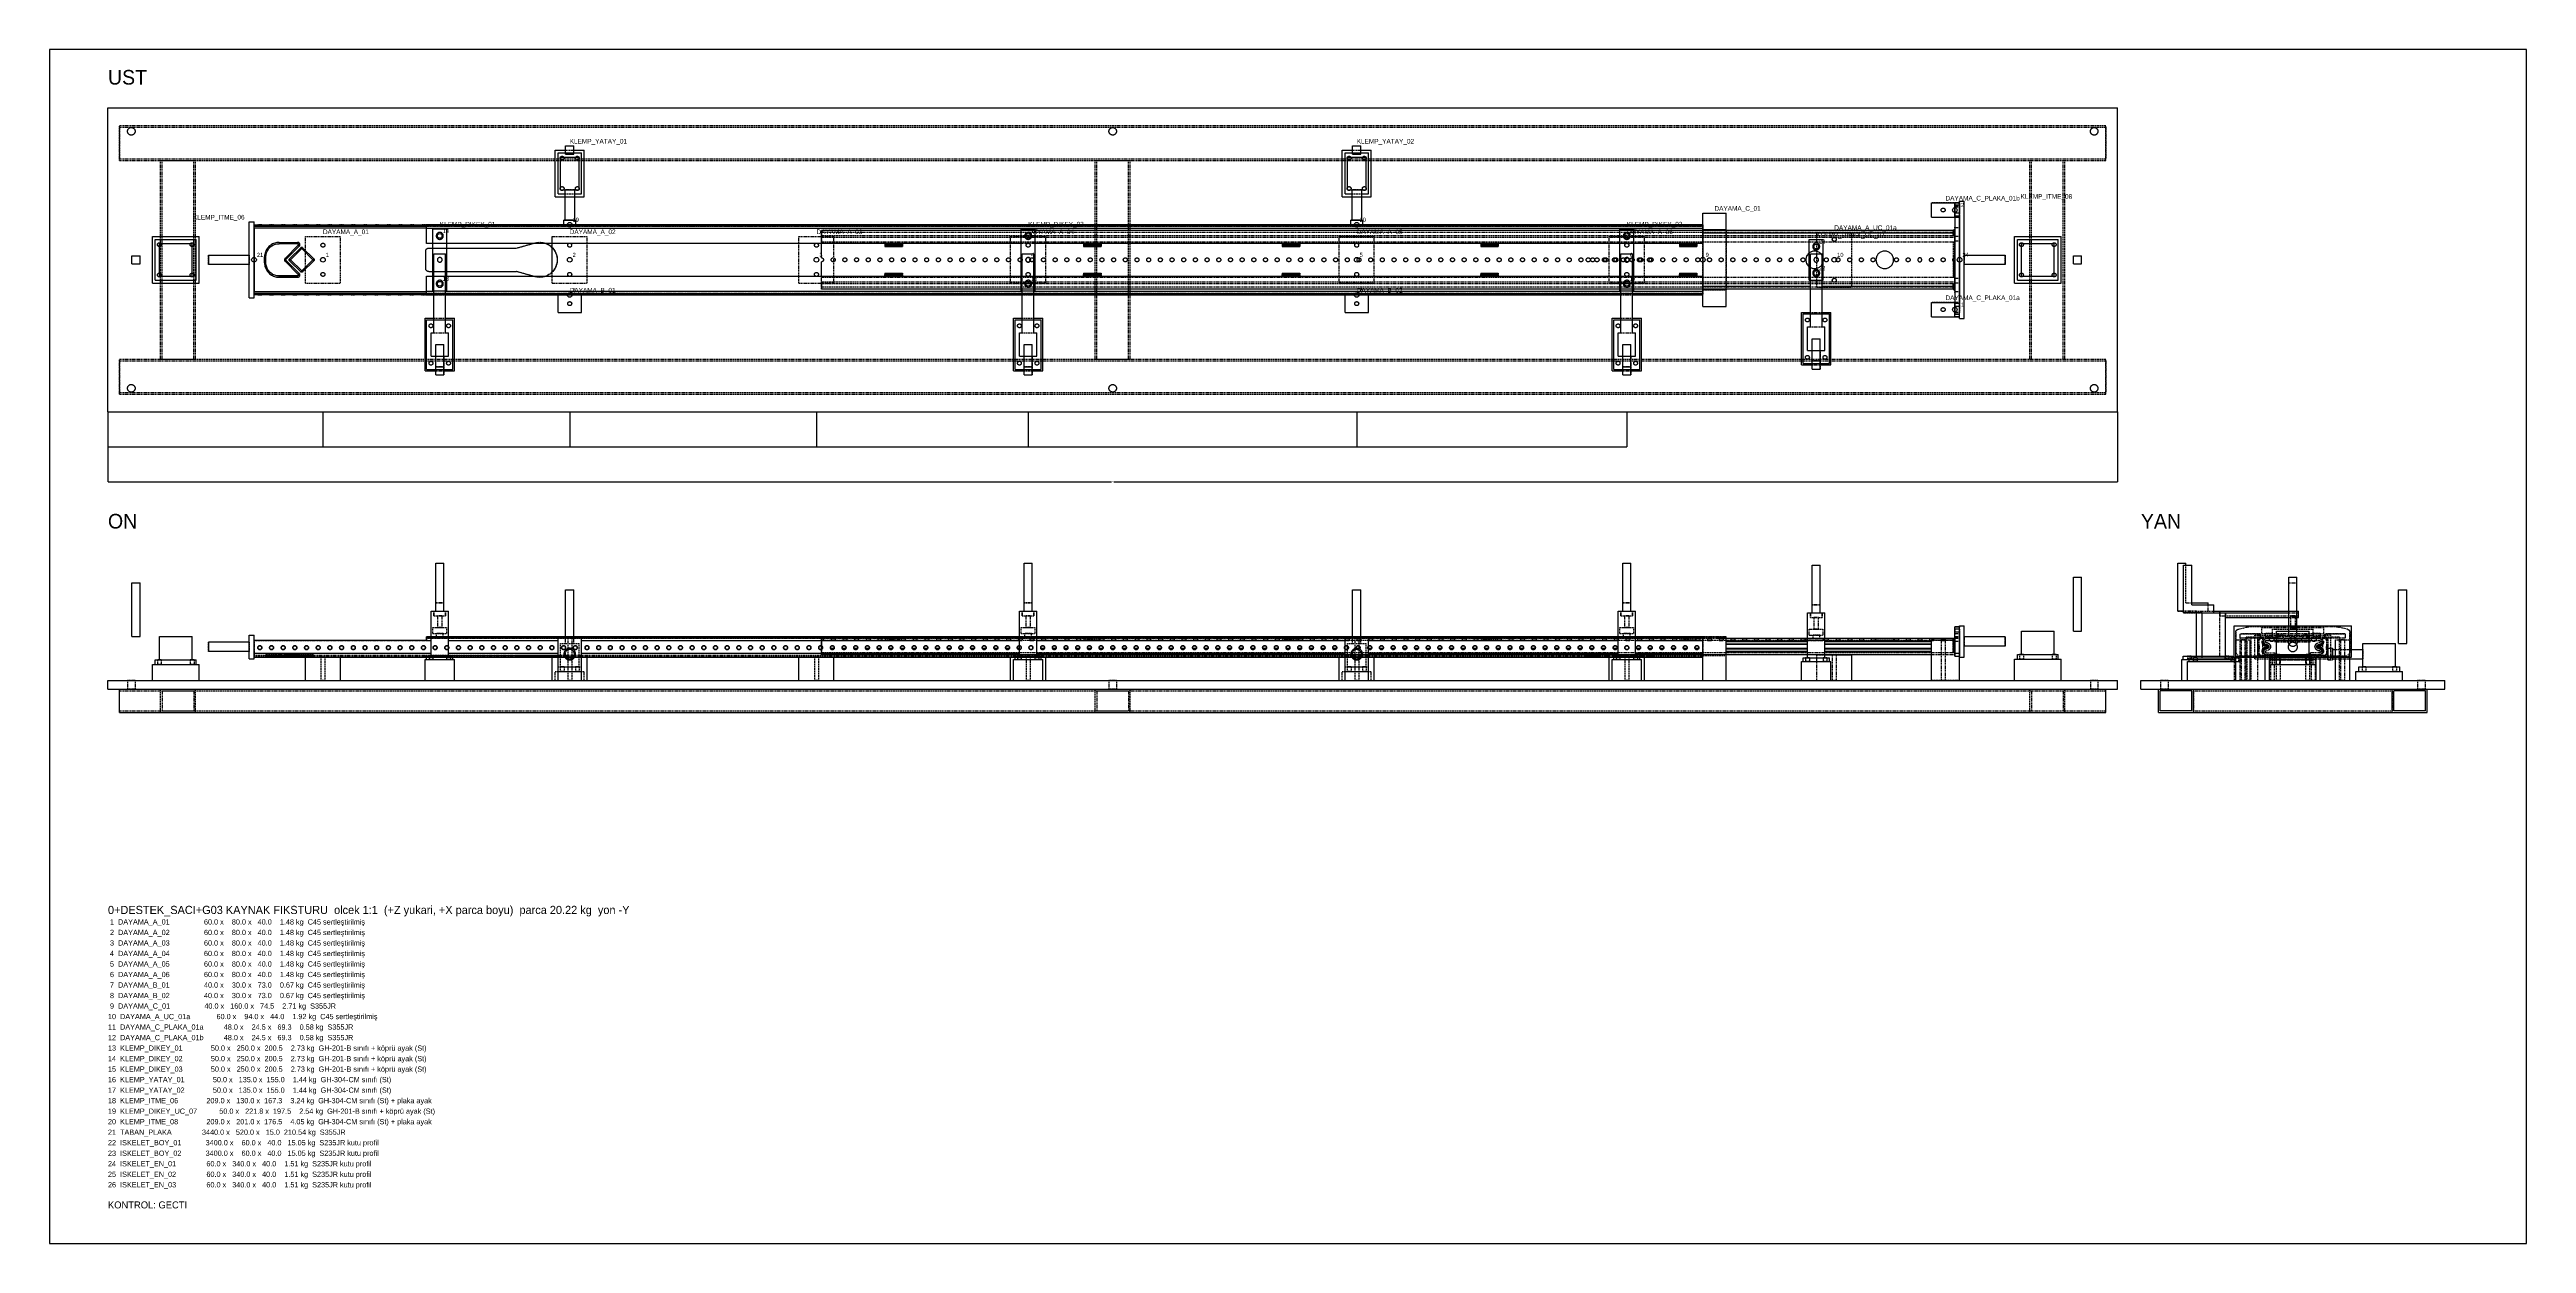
# Model space of a CAD drawing. Header units: metres. Extents: x -200 to 4040, y -1684 to 360.
import ezdxf

# ---------------------------------------------------------------- set-up
doc = ezdxf.new("R2010")
doc.units = ezdxf.units.M
doc.linetypes.add('DASHED2', pattern=[3, 2, -1])
for name, color, linetype in [('GIZLI', 8, 'DASHED2'), ('GORUNEN', 7, 'Continuous'), ('OLCU', 4, 'Continuous'), ('REFERANS', 6, 'Continuous'), ('SINIR', 1, 'Continuous'), ('TEGET', 9, 'Continuous'), ('YAZI', 3, 'Continuous')]:
    doc.layers.add(name, color=color, linetype=linetype)
doc.dimstyles.get("Standard").update_dxf_attribs({"dimtxt": 2.5, "dimasz": 2.5, "dimexe": 1.25, "dimexo": 0.625, "dimtad": 1, "dimcen": 2.5, "dimazin": 3, "dimtfac": 1, "dimtmove": 0, "dimatfit": 3})

# ---------------------------------------------------------------- blocks, each defined once
blk = doc.blocks.new('_CLOSEDFILLED')
at = {"color": 0, "linetype": 'BYBLOCK'}
blk.add_solid([(-1, 0), (0, 0), (-1, 0)], dxfattribs=at)
blk = doc.blocks.new('*D1')
for p, q in [((-100, -260), (-100, -380)), ((3340, -260), (3340, -380)), ((-99.75, -380), (1618, -380)), ((1622, -380), (3339.75, -380))]:
    blk.add_line(p, q)
at = {"layer": 'Defpoints'}
for p in [(-100, -260), (3340, -260), (-100, -380)]:
    blk.add_point(p, dxfattribs=at)
at = {"layer": 'OLCU', "xscale": 0.25, "yscale": 0.25, "rotation": 180}
blk.add_blockref('_CLOSEDFILLED', (-100, -380), dxfattribs=at)
at = {"layer": 'OLCU', "xscale": 0.25, "yscale": 0.25}
blk.add_blockref('_CLOSEDFILLED', (3340, -380), dxfattribs=at)
at = {"layer": 'OLCU', "insert": (1620, -380), "char_height": 1, "attachment_point": 5}
blk.add_mtext('3440', dxfattribs=at)
blk = doc.blocks.new('*D2')
for p, q in [((-100, -260), (-100, -320)), ((268, -260), (268, -320)), ((-99.75, -320), (82.5, -320)), ((85.5, -320), (267.75, -320))]:
    blk.add_line(p, q)
at = {"layer": 'Defpoints'}
for p in [(-100, -260), (268, -260), (-100, -320)]:
    blk.add_point(p, dxfattribs=at)
at = {"layer": 'OLCU', "xscale": 0.25, "yscale": 0.25, "rotation": 180}
blk.add_blockref('_CLOSEDFILLED', (-100, -320), dxfattribs=at)
at = {"layer": 'OLCU', "xscale": 0.25, "yscale": 0.25}
blk.add_blockref('_CLOSEDFILLED', (268, -320), dxfattribs=at)
at = {"layer": 'OLCU', "insert": (84, -320), "char_height": 1, "attachment_point": 5}
blk.add_mtext('368', dxfattribs=at)
blk = doc.blocks.new('*D3')
for p, q in [((-100, -260), (-100, -320)), ((690.4, -260), (690.4, -320)), ((-99.75, -320), (292.7, -320)), ((297.7, -320), (690.15, -320))]:
    blk.add_line(p, q)
at = {"layer": 'Defpoints'}
for p in [(-100, -260), (690.4, -260), (-100, -320)]:
    blk.add_point(p, dxfattribs=at)
at = {"layer": 'OLCU', "xscale": 0.25, "yscale": 0.25, "rotation": 180}
blk.add_blockref('_CLOSEDFILLED', (-100, -320), dxfattribs=at)
at = {"layer": 'OLCU', "xscale": 0.25, "yscale": 0.25}
blk.add_blockref('_CLOSEDFILLED', (690.4, -320), dxfattribs=at)
at = {"layer": 'OLCU', "insert": (295.2, -320), "char_height": 1, "attachment_point": 5}
blk.add_mtext('790,4', dxfattribs=at)
blk = doc.blocks.new('*D4')
for p, q in [((-100, -260), (-100, -320)), ((1112.8, -260), (1112.8, -320)), ((-99.75, -320), (503.4, -320)), ((509.4, -320), (1112.55, -320))]:
    blk.add_line(p, q)
at = {"layer": 'Defpoints'}
for p in [(-100, -260), (1112.8, -260), (-100, -320)]:
    blk.add_point(p, dxfattribs=at)
at = {"layer": 'OLCU', "xscale": 0.25, "yscale": 0.25, "rotation": 180}
blk.add_blockref('_CLOSEDFILLED', (-100, -320), dxfattribs=at)
at = {"layer": 'OLCU', "xscale": 0.25, "yscale": 0.25}
blk.add_blockref('_CLOSEDFILLED', (1112.8, -320), dxfattribs=at)
at = {"layer": 'OLCU', "insert": (506.4, -320), "char_height": 1, "attachment_point": 5}
blk.add_mtext('1212,8', dxfattribs=at)
blk = doc.blocks.new('*D5')
for p, q in [((-100, -260), (-100, -320)), ((1475.2, -260), (1475.2, -320)), ((-99.75, -320), (684.6, -320)), ((690.6, -320), (1474.95, -320))]:
    blk.add_line(p, q)
at = {"layer": 'Defpoints'}
for p in [(-100, -260), (1475.2, -260), (-100, -320)]:
    blk.add_point(p, dxfattribs=at)
at = {"layer": 'OLCU', "xscale": 0.25, "yscale": 0.25, "rotation": 180}
blk.add_blockref('_CLOSEDFILLED', (-100, -320), dxfattribs=at)
at = {"layer": 'OLCU', "xscale": 0.25, "yscale": 0.25}
blk.add_blockref('_CLOSEDFILLED', (1475.2, -320), dxfattribs=at)
at = {"layer": 'OLCU', "insert": (687.6, -320), "char_height": 1, "attachment_point": 5}
blk.add_mtext('1575,2', dxfattribs=at)
blk = doc.blocks.new('*D6')
for p, q in [((-100, -260), (-100, -320)), ((2037.6, -260), (2037.6, -320)), ((-99.75, -320), (965.8, -320)), ((971.8, -320), (2037.35, -320))]:
    blk.add_line(p, q)
at = {"layer": 'Defpoints'}
for p in [(-100, -260), (2037.6, -260), (-100, -320)]:
    blk.add_point(p, dxfattribs=at)
at = {"layer": 'OLCU', "xscale": 0.25, "yscale": 0.25, "rotation": 180}
blk.add_blockref('_CLOSEDFILLED', (-100, -320), dxfattribs=at)
at = {"layer": 'OLCU', "xscale": 0.25, "yscale": 0.25}
blk.add_blockref('_CLOSEDFILLED', (2037.6, -320), dxfattribs=at)
at = {"layer": 'OLCU', "insert": (968.8, -320), "char_height": 1, "attachment_point": 5}
blk.add_mtext('2137,6', dxfattribs=at)
blk = doc.blocks.new('*D7')
for p, q in [((-100, -260), (-100, -320)), ((2500, -260), (2500, -320)), ((-99.75, -320), (1198, -320)), ((1202, -320), (2499.75, -320))]:
    blk.add_line(p, q)
at = {"layer": 'Defpoints'}
for p in [(-100, -260), (2500, -260), (-100, -320)]:
    blk.add_point(p, dxfattribs=at)
at = {"layer": 'OLCU', "xscale": 0.25, "yscale": 0.25, "rotation": 180}
blk.add_blockref('_CLOSEDFILLED', (-100, -320), dxfattribs=at)
at = {"layer": 'OLCU', "xscale": 0.25, "yscale": 0.25}
blk.add_blockref('_CLOSEDFILLED', (2500, -320), dxfattribs=at)
at = {"layer": 'OLCU', "insert": (1200, -320), "char_height": 1, "attachment_point": 5}
blk.add_mtext('2600', dxfattribs=at)

msp = doc.modelspace()

# ---------------------------------------------------------------- linework, layer by layer
at = {"layer": 'GIZLI'}
for points in [[(-100, -260), (-100, 260)], [(-100, 260), (3340, 260)], [(3340, -260), (3340, 260)], [(-80, 170), (-80, 230)], [(-80, 170), (-80, 230)], [(-80, 230), (3320, 230)], [(-80, 230), (3320, 230)], [(-80, 227), (-80, 173)], [(-80, 227), (-80, 173)], [(-80, 227), (3320, 227)], [(-80, 227), (3320, 227)], [(-66.5, 220), (-66.468, 220.647), (-66.371, 221.288), (-66.211, 221.916), (-65.99, 222.525), (-65.708, 223.109), (-65.371, 223.662), (-64.979, 224.178), (-64.539, 224.653), (-64.053, 225.082), (-63.527, 225.46), (-62.965, 225.784), (-62.375, 226.051), (-61.76, 226.257), (-61.129, 226.401), (-60.486, 226.482), (-59.838, 226.498), (-59.192, 226.45), (-58.554, 226.337), (-57.93, 226.162), (-57.327, 225.925), (-56.75, 225.629), (-56.206, 225.278), (-55.699, 224.874), (-55.235, 224.421), (-54.819, 223.925), (-54.454, 223.389), (-54.144, 222.82), (-53.892, 222.223), (-53.701, 221.604), (-53.573, 220.969), (-53.508, 220.324), (-53.508, 219.676), (-53.573, 219.031), (-53.701, 218.396), (-53.892, 217.777), (-54.144, 217.18), (-54.454, 216.611), (-54.819, 216.075), (-55.235, 215.579), (-55.699, 215.126), (-56.206, 214.722), (-56.75, 214.371), (-57.327, 214.075), (-57.93, 213.838), (-58.554, 213.663), (-59.192, 213.55), (-59.838, 213.502), (-60.486, 213.518), (-61.129, 213.599), (-61.76, 213.743), (-62.375, 213.949), (-62.965, 214.216), (-63.527, 214.54), (-64.053, 214.918), (-64.539, 215.347), (-64.979, 215.822), (-65.371, 216.338), (-65.708, 216.891), (-65.99, 217.475), (-66.211, 218.084), (-66.371, 218.712), (-66.468, 219.353), (-66.5, 220)], [(1613.5, 220), (1613.532, 220.647), (1613.629, 221.288), (1613.789, 221.916), (1614.01, 222.525), (1614.292, 223.109), (1614.629, 223.662), (1615.021, 224.178), (1615.461, 224.653), (1615.947, 225.082), (1616.473, 225.46), (1617.035, 225.784), (1617.625, 226.051), (1618.24, 226.257), (1618.871, 226.401), (1619.514, 226.482), (1620.162, 226.498), (1620.808, 226.45), (1621.446, 226.337), (1622.07, 226.162), (1622.673, 225.925), (1623.25, 225.629), (1623.794, 225.278), (1624.301, 224.874), (1624.765, 224.421), (1625.181, 223.925), (1625.546, 223.389), (1625.856, 222.82), (1626.108, 222.223), (1626.299, 221.604), (1626.427, 220.969), (1626.492, 220.324), (1626.492, 219.676), (1626.427, 219.031), (1626.299, 218.396), (1626.108, 217.777), (1625.856, 217.18), (1625.546, 216.611), (1625.181, 216.075), (1624.765, 215.579), (1624.301, 215.126), (1623.794, 214.722), (1623.25, 214.371), (1622.673, 214.075), (1622.07, 213.838), (1621.446, 213.663), (1620.808, 213.55), (1620.162, 213.502), (1619.514, 213.518), (1618.871, 213.599), (1618.24, 213.743), (1617.625, 213.949), (1617.035, 214.216), (1616.473, 214.54), (1615.947, 214.918), (1615.461, 215.347), (1615.021, 215.822), (1614.629, 216.338), (1614.292, 216.891), (1614.01, 217.475), (1613.789, 218.084), (1613.629, 218.712), (1613.532, 219.353), (1613.5, 220)], [(3293.5, 220), (3293.532, 220.647), (3293.629, 221.288), (3293.789, 221.916), (3294.01, 222.525), (3294.292, 223.109), (3294.629, 223.662), (3295.021, 224.178), (3295.461, 224.653), (3295.947, 225.082), (3296.473, 225.46), (3297.035, 225.784), (3297.625, 226.051), (3298.24, 226.257), (3298.871, 226.401), (3299.514, 226.482), (3300.162, 226.498), (3300.808, 226.45), (3301.446, 226.337), (3302.07, 226.162), (3302.673, 225.925), (3303.25, 225.629), (3303.794, 225.278), (3304.301, 224.874), (3304.765, 224.421), (3305.181, 223.925), (3305.546, 223.389), (3305.856, 222.82), (3306.108, 222.223), (3306.299, 221.604), (3306.427, 220.969), (3306.492, 220.324), (3306.492, 219.676), (3306.427, 219.031), (3306.299, 218.396), (3306.108, 217.777), (3305.856, 217.18), (3305.546, 216.611), (3305.181, 216.075), (3304.765, 215.579), (3304.301, 215.126), (3303.794, 214.722), (3303.25, 214.371), (3302.673, 214.075), (3302.07, 213.838), (3301.446, 213.663), (3300.808, 213.55), (3300.162, 213.502), (3299.514, 213.518), (3298.871, 213.599), (3298.24, 213.743), (3297.625, 213.949), (3297.035, 214.216), (3296.473, 214.54), (3295.947, 214.918), (3295.461, 215.347), (3295.021, 215.822), (3294.629, 216.338), (3294.292, 216.891), (3294.01, 217.475), (3293.789, 218.084), (3293.629, 218.712), (3293.532, 219.353), (3293.5, 220)], [(3320, 170), (3320, 230)], [(3320, 170), (3320, 230)], [(3320, 227), (3320, 173)], [(3320, 227), (3320, 173)], [(-80, 173), (3320, 173)], [(-80, 173), (3320, 173)], [(-80, 170), (3320, 170)], [(-80, 170), (3320, 170)], [(-10, -170), (-10, 170)], [(-10, -170), (-10, 170)], [(-10, 170), (50, 170)], [(-10, 170), (50, 170)], [(-7, 170), (47, 170)], [(-7, 170), (47, 170)], [(-7, -170), (-7, 170)], [(-7, -170), (-7, 170)], [(47, -170), (47, 170)], [(47, -170), (47, 170)], [(50, -170), (50, 170)], [(50, -170), (50, 170)], [(665.4, 108), (665.4, 188)], [(665.4, 188), (715.4, 188)], [(670.4, 113), (670.4, 183)], [(670.4, 183), (710.4, 183)], [(674.1, 174), (674.116, 174.329), (674.165, 174.654), (674.247, 174.973), (674.359, 175.282), (674.502, 175.578), (674.673, 175.859), (674.872, 176.121), (675.096, 176.362), (675.342, 176.58), (675.61, 176.772), (675.895, 176.937), (676.194, 177.072), (676.506, 177.177), (676.827, 177.25), (677.153, 177.291), (677.482, 177.299), (677.81, 177.274), (678.134, 177.217), (678.451, 177.128), (678.757, 177.008), (679.05, 176.858), (679.326, 176.679), (679.584, 176.474), (679.819, 176.245), (680.031, 175.993), (680.216, 175.721), (680.373, 175.432), (680.501, 175.129), (680.598, 174.814), (680.663, 174.492), (680.696, 174.164), (680.696, 173.836), (680.663, 173.508), (680.598, 173.186), (680.501, 172.871), (680.373, 172.568), (680.216, 172.279), (680.031, 172.007), (679.819, 171.755), (679.584, 171.526), (679.326, 171.321), (679.05, 171.142), (678.757, 170.992), (678.451, 170.872), (678.134, 170.783), (677.81, 170.726), (677.482, 170.701), (677.153, 170.709), (676.827, 170.75), (676.506, 170.823), (676.194, 170.928), (675.895, 171.063), (675.61, 171.228), (675.342, 171.42), (675.096, 171.638), (674.872, 171.879), (674.673, 172.141), (674.502, 172.422), (674.359, 172.718), (674.247, 173.027), (674.165, 173.346), (674.116, 173.671), (674.1, 174)], [(674.4, 176), (674.775, 176)], [(674.4, 175.375), (674.4, 176)], [(680.025, 176), (680.21, 175.731), (680.367, 175.445), (680.495, 175.145), (680.593, 174.834), (680.66, 174.514), (680.695, 174.19), (680.697, 173.864), (680.668, 173.539), (680.606, 173.218), (680.513, 172.906), (680.39, 172.604), (680.237, 172.315), (680.057, 172.043), (679.851, 171.79), (679.621, 171.559), (679.369, 171.352), (679.098, 171.17), (678.81, 171.016), (678.509, 170.892), (678.196, 170.797), (677.876, 170.735), (677.551, 170.703), (677.225, 170.705), (676.9, 170.738), (676.581, 170.803), (676.269, 170.9), (675.968, 171.027), (675.682, 171.183), (675.412, 171.366), (675.162, 171.575), (674.933, 171.808), (674.729, 172.062), (674.55, 172.336), (674.4, 172.625)], [(674.4, 175.375), (674.51, 175.592), (674.635, 175.801), (674.775, 176)], [(674.4, 172.625), (674.4, 175.375)], [(674.4, 123.375), (674.4, 172.625)], [(674.775, 176), (680.025, 176)], [(680.025, 176), (700.775, 176)], [(683.4, 181), (683.4, 195)], [(683.4, 195), (697.4, 195)], [(683.4, 188), (697.4, 188)], [(683.4, 183), (697.4, 183)], [(683.4, 181), (697.4, 181)], [(697.4, 181), (697.4, 195)], [(700.1, 174), (700.116, 174.329), (700.165, 174.654), (700.247, 174.973), (700.359, 175.282), (700.502, 175.578), (700.673, 175.859), (700.872, 176.121), (701.096, 176.362), (701.342, 176.58), (701.61, 176.772), (701.895, 176.937), (702.194, 177.072), (702.506, 177.177), (702.827, 177.25), (703.153, 177.291), (703.482, 177.299), (703.81, 177.274), (704.134, 177.217), (704.451, 177.128), (704.757, 177.008), (705.05, 176.858), (705.326, 176.679), (705.584, 176.474), (705.819, 176.245), (706.031, 175.993), (706.216, 175.721), (706.373, 175.432), (706.501, 175.129), (706.598, 174.814), (706.663, 174.492), (706.696, 174.164), (706.696, 173.836), (706.663, 173.508), (706.598, 173.186), (706.501, 172.871), (706.373, 172.568), (706.216, 172.279), (706.031, 172.007), (705.819, 171.755), (705.584, 171.526), (705.326, 171.321), (705.05, 171.142), (704.757, 170.992), (704.451, 170.872), (704.134, 170.783), (703.81, 170.726), (703.482, 170.701), (703.153, 170.709), (702.827, 170.75), (702.506, 170.823), (702.194, 170.928), (701.895, 171.063), (701.61, 171.228), (701.342, 171.42), (701.096, 171.638), (700.872, 171.879), (700.673, 172.141), (700.502, 172.422), (700.359, 172.718), (700.247, 173.027), (700.165, 173.346), (700.116, 173.671), (700.1, 174)], [(700.1, 174), (700.114, 174.307), (700.157, 174.61), (700.228, 174.909), (700.326, 175.2), (700.45, 175.48), (700.601, 175.748), (700.775, 176)], [(706.4, 172.625), (706.253, 172.342), (706.079, 172.073), (705.88, 171.823), (705.658, 171.594), (705.415, 171.387), (705.153, 171.204), (704.874, 171.048), (704.582, 170.919), (704.278, 170.819), (703.967, 170.749), (703.65, 170.709), (703.33, 170.701), (703.012, 170.723), (702.696, 170.776), (702.388, 170.859), (702.089, 170.972), (701.802, 171.113), (701.531, 171.281), (701.276, 171.474), (701.042, 171.691), (700.83, 171.93), (700.642, 172.188), (700.479, 172.464), (700.345, 172.753), (700.238, 173.055), (700.162, 173.365), (700.115, 173.681), (700.1, 174)], [(700.775, 176), (706.025, 176)], [(706.025, 176), (706.4, 176)], [(706.025, 176), (706.165, 175.801), (706.29, 175.592), (706.4, 175.375)], [(706.4, 175.375), (706.4, 176)], [(706.4, 172.625), (706.4, 175.375)], [(706.4, 123.375), (706.4, 172.625)], [(710.4, 113), (710.4, 183)], [(715.4, 108), (715.4, 188)], [(1590, -170), (1590, 170)], [(1590, -170), (1590, 170)], [(1590, 170), (1650, 170)], [(1590, 170), (1650, 170)], [(1593, 170), (1647, 170)], [(1593, 170), (1647, 170)], [(1593, -170), (1593, 170)], [(1593, -170), (1593, 170)], [(1647, -170), (1647, 170)], [(1647, -170), (1647, 170)], [(1650, -170), (1650, 170)], [(1650, -170), (1650, 170)], [(2012.6, 108), (2012.6, 188)], [(2012.6, 188), (2062.6, 188)], [(2017.6, 113), (2017.6, 183)], [(2017.6, 183), (2057.6, 183)], [(2021.3, 174), (2021.316, 174.329), (2021.365, 174.654), (2021.447, 174.973), (2021.559, 175.282), (2021.702, 175.578), (2021.873, 175.859), (2022.072, 176.121), (2022.296, 176.362), (2022.542, 176.58), (2022.81, 176.772), (2023.095, 176.937), (2023.394, 177.072), (2023.706, 177.177), (2024.027, 177.25), (2024.353, 177.291), (2024.682, 177.299), (2025.01, 177.274), (2025.334, 177.217), (2025.651, 177.128), (2025.957, 177.008), (2026.25, 176.858), (2026.526, 176.679), (2026.784, 176.474), (2027.019, 176.245), (2027.231, 175.993), (2027.416, 175.721), (2027.573, 175.432), (2027.701, 175.129), (2027.798, 174.814), (2027.863, 174.492), (2027.896, 174.164), (2027.896, 173.836), (2027.863, 173.508), (2027.798, 173.186), (2027.701, 172.871), (2027.573, 172.568), (2027.416, 172.279), (2027.231, 172.007), (2027.019, 171.755), (2026.784, 171.526), (2026.526, 171.321), (2026.25, 171.142), (2025.957, 170.992), (2025.651, 170.872), (2025.334, 170.783), (2025.01, 170.726), (2024.682, 170.701), (2024.353, 170.709), (2024.027, 170.75), (2023.706, 170.823), (2023.394, 170.928), (2023.095, 171.063), (2022.81, 171.228), (2022.542, 171.42), (2022.296, 171.638), (2022.072, 171.879), (2021.873, 172.141), (2021.702, 172.422), (2021.559, 172.718), (2021.447, 173.027), (2021.365, 173.346), (2021.316, 173.671), (2021.3, 174)], [(2021.6, 176), (2021.975, 176)], [(2021.6, 175.375), (2021.6, 176)], [(2027.225, 176), (2027.41, 175.731), (2027.567, 175.445), (2027.695, 175.145), (2027.793, 174.834), (2027.86, 174.514), (2027.895, 174.19), (2027.897, 173.864), (2027.868, 173.539), (2027.806, 173.218), (2027.713, 172.906), (2027.59, 172.604), (2027.437, 172.315), (2027.257, 172.043), (2027.051, 171.79), (2026.821, 171.559), (2026.569, 171.352), (2026.298, 171.17), (2026.01, 171.016), (2025.709, 170.892), (2025.396, 170.797), (2025.076, 170.735), (2024.751, 170.703), (2024.425, 170.705), (2024.1, 170.738), (2023.781, 170.803), (2023.469, 170.9), (2023.168, 171.027), (2022.882, 171.183), (2022.612, 171.366), (2022.362, 171.575), (2022.133, 171.808), (2021.929, 172.062), (2021.75, 172.336), (2021.6, 172.625)], [(2021.6, 175.375), (2021.71, 175.592), (2021.835, 175.801), (2021.975, 176)], [(2021.6, 172.625), (2021.6, 175.375)], [(2021.6, 123.375), (2021.6, 172.625)], [(2021.975, 176), (2027.225, 176)], [(2027.225, 176), (2047.975, 176)], [(2030.6, 181), (2030.6, 195)], [(2030.6, 195), (2044.6, 195)], [(2030.6, 188), (2044.6, 188)], [(2030.6, 183), (2044.6, 183)], [(2030.6, 181), (2044.6, 181)], [(2044.6, 181), (2044.6, 195)], [(2047.3, 174), (2047.316, 174.329), (2047.365, 174.654), (2047.447, 174.973), (2047.559, 175.282), (2047.702, 175.578), (2047.873, 175.859), (2048.072, 176.121), (2048.296, 176.362), (2048.542, 176.58), (2048.81, 176.772), (2049.095, 176.937), (2049.394, 177.072), (2049.706, 177.177), (2050.027, 177.25), (2050.353, 177.291), (2050.682, 177.299), (2051.01, 177.274), (2051.334, 177.217), (2051.651, 177.128), (2051.957, 177.008), (2052.25, 176.858), (2052.526, 176.679), (2052.784, 176.474), (2053.019, 176.245), (2053.231, 175.993), (2053.416, 175.721), (2053.573, 175.432), (2053.701, 175.129), (2053.798, 174.814), (2053.863, 174.492), (2053.896, 174.164), (2053.896, 173.836), (2053.863, 173.508), (2053.798, 173.186), (2053.701, 172.871), (2053.573, 172.568), (2053.416, 172.279), (2053.231, 172.007), (2053.019, 171.755), (2052.784, 171.526), (2052.526, 171.321), (2052.25, 171.142), (2051.957, 170.992), (2051.651, 170.872), (2051.334, 170.783), (2051.01, 170.726), (2050.682, 170.701), (2050.353, 170.709), (2050.027, 170.75), (2049.706, 170.823), (2049.394, 170.928), (2049.095, 171.063), (2048.81, 171.228), (2048.542, 171.42), (2048.296, 171.638), (2048.072, 171.879), (2047.873, 172.141), (2047.702, 172.422), (2047.559, 172.718), (2047.447, 173.027), (2047.365, 173.346), (2047.316, 173.671), (2047.3, 174)], [(2047.3, 174), (2047.314, 174.307), (2047.357, 174.61), (2047.428, 174.909), (2047.526, 175.2), (2047.65, 175.48), (2047.801, 175.748), (2047.975, 176)], [(2053.6, 172.625), (2053.453, 172.342), (2053.279, 172.073), (2053.08, 171.823), (2052.858, 171.594), (2052.615, 171.387), (2052.353, 171.204), (2052.074, 171.048), (2051.782, 170.919), (2051.478, 170.819), (2051.167, 170.749), (2050.85, 170.709), (2050.53, 170.701), (2050.212, 170.723), (2049.896, 170.776), (2049.588, 170.859), (2049.289, 170.972), (2049.002, 171.113), (2048.731, 171.281), (2048.476, 171.474), (2048.242, 171.691), (2048.03, 171.93), (2047.842, 172.188), (2047.679, 172.464), (2047.545, 172.753), (2047.438, 173.055), (2047.362, 173.365), (2047.315, 173.681), (2047.3, 174)], [(2047.975, 176), (2053.225, 176)], [(2053.225, 176), (2053.6, 176)], [(2053.225, 176), (2053.365, 175.801), (2053.49, 175.592), (2053.6, 175.375)], [(2053.6, 175.375), (2053.6, 176)], [(2053.6, 172.625), (2053.6, 175.375)], [(2053.6, 123.375), (2053.6, 172.625)], [(2057.6, 113), (2057.6, 183)], [(2062.6, 108), (2062.6, 188)], [(3190, -170), (3190, 170)], [(3190, -170), (3190, 170)], [(3190, 170), (3250, 170)], [(3190, 170), (3250, 170)], [(3193, 170), (3247, 170)], [(3193, 170), (3247, 170)], [(3193, -170), (3193, 170)], [(3193, -170), (3193, 170)], [(3247, -170), (3247, 170)], [(3247, -170), (3247, 170)], [(3250, -170), (3250, 170)], [(3250, -170), (3250, 170)], [(665.4, 108), (715.4, 108)], [(670.4, 113), (710.4, 113)], [(674.1, 122), (674.116, 122.329), (674.165, 122.654), (674.247, 122.973), (674.359, 123.282), (674.502, 123.578), (674.673, 123.859), (674.872, 124.121), (675.096, 124.362), (675.342, 124.58), (675.61, 124.772), (675.895, 124.937), (676.194, 125.072), (676.506, 125.177), (676.827, 125.25), (677.153, 125.291), (677.482, 125.299), (677.81, 125.274), (678.134, 125.217), (678.451, 125.128), (678.757, 125.008), (679.05, 124.858), (679.326, 124.679), (679.584, 124.474), (679.819, 124.245), (680.031, 123.993), (680.216, 123.721), (680.373, 123.432), (680.501, 123.129), (680.598, 122.814), (680.663, 122.492), (680.696, 122.164), (680.696, 121.836), (680.663, 121.508), (680.598, 121.186), (680.501, 120.871), (680.373, 120.568), (680.216, 120.279), (680.031, 120.007), (679.819, 119.755), (679.584, 119.526), (679.326, 119.321), (679.05, 119.142), (678.757, 118.992), (678.451, 118.872), (678.134, 118.783), (677.81, 118.726), (677.482, 118.701), (677.153, 118.709), (676.827, 118.75), (676.506, 118.823), (676.194, 118.928), (675.895, 119.063), (675.61, 119.228), (675.342, 119.42), (675.096, 119.638), (674.872, 119.879), (674.673, 120.141), (674.502, 120.422), (674.359, 120.718), (674.247, 121.027), (674.165, 121.346), (674.116, 121.671), (674.1, 122)], [(674.4, 123.375), (674.55, 123.664), (674.729, 123.938), (674.933, 124.192), (675.162, 124.425), (675.412, 124.634), (675.682, 124.817), (675.968, 124.973), (676.269, 125.1), (676.581, 125.197), (676.9, 125.262), (677.225, 125.295), (677.551, 125.297), (677.876, 125.265), (678.196, 125.203), (678.509, 125.108), (678.81, 124.984), (679.098, 124.83), (679.369, 124.648), (679.621, 124.441), (679.851, 124.21), (680.057, 123.957), (680.237, 123.685), (680.39, 123.396), (680.513, 123.094), (680.606, 122.782), (680.668, 122.461), (680.697, 122.136), (680.695, 121.81), (680.66, 121.486), (680.593, 121.166), (680.495, 120.855), (680.367, 120.555), (680.21, 120.269), (680.025, 120)], [(674.4, 120.625), (674.4, 123.375)], [(674.4, 120), (674.4, 120.625)], [(674.775, 120), (674.635, 120.199), (674.51, 120.408), (674.4, 120.625)], [(674.4, 120), (674.775, 120)], [(674.775, 120), (680.025, 120)], [(680.025, 120), (700.775, 120)], [(698.4, 120), (682.4, 120)], [(682.4, 120), (698.4, 120)], [(682.4, 113), (698.4, 113)], [(682.4, 108), (698.4, 108)], [(700.1, 122), (700.115, 122.319), (700.162, 122.635), (700.238, 122.945), (700.345, 123.247), (700.479, 123.536), (700.642, 123.812), (700.83, 124.07), (701.042, 124.309), (701.276, 124.526), (701.531, 124.719), (701.802, 124.887), (702.089, 125.028), (702.388, 125.141), (702.696, 125.224), (703.012, 125.277), (703.33, 125.299), (703.65, 125.291), (703.967, 125.251), (704.278, 125.181), (704.582, 125.081), (704.874, 124.952), (705.153, 124.796), (705.415, 124.613), (705.658, 124.406), (705.88, 124.177), (706.079, 123.927), (706.253, 123.658), (706.4, 123.375)], [(700.1, 122), (700.116, 122.329), (700.165, 122.654), (700.247, 122.973), (700.359, 123.282), (700.502, 123.578), (700.673, 123.859), (700.872, 124.121), (701.096, 124.362), (701.342, 124.58), (701.61, 124.772), (701.895, 124.937), (702.194, 125.072), (702.506, 125.177), (702.827, 125.25), (703.153, 125.291), (703.482, 125.299), (703.81, 125.274), (704.134, 125.217), (704.451, 125.128), (704.757, 125.008), (705.05, 124.858), (705.326, 124.679), (705.584, 124.474), (705.819, 124.245), (706.031, 123.993), (706.216, 123.721), (706.373, 123.432), (706.501, 123.129), (706.598, 122.814), (706.663, 122.492), (706.696, 122.164), (706.696, 121.836), (706.663, 121.508), (706.598, 121.186), (706.501, 120.871), (706.373, 120.568), (706.216, 120.279), (706.031, 120.007), (705.819, 119.755), (705.584, 119.526), (705.326, 119.321), (705.05, 119.142), (704.757, 118.992), (704.451, 118.872), (704.134, 118.783), (703.81, 118.726), (703.482, 118.701), (703.153, 118.709), (702.827, 118.75), (702.506, 118.823), (702.194, 118.928), (701.895, 119.063), (701.61, 119.228), (701.342, 119.42), (701.096, 119.638), (700.872, 119.879), (700.673, 120.141), (700.502, 120.422), (700.359, 120.718), (700.247, 121.027), (700.165, 121.346), (700.116, 121.671), (700.1, 122)], [(700.775, 120), (700.601, 120.252), (700.45, 120.52), (700.326, 120.8), (700.228, 121.091), (700.157, 121.39), (700.114, 121.693), (700.1, 122)], [(700.775, 120), (706.025, 120)], [(706.4, 120.625), (706.29, 120.408), (706.165, 120.199), (706.025, 120)], [(706.025, 120), (706.4, 120)], [(706.4, 120.625), (706.4, 123.375)], [(706.4, 120), (706.4, 120.625)], [(2012.6, 108), (2062.6, 108)], [(2017.6, 113), (2057.6, 113)], [(2021.3, 122), (2021.316, 122.329), (2021.365, 122.654), (2021.447, 122.973), (2021.559, 123.282), (2021.702, 123.578), (2021.873, 123.859), (2022.072, 124.121), (2022.296, 124.362), (2022.542, 124.58), (2022.81, 124.772), (2023.095, 124.937), (2023.394, 125.072), (2023.706, 125.177), (2024.027, 125.25), (2024.353, 125.291), (2024.682, 125.299), (2025.01, 125.274), (2025.334, 125.217), (2025.651, 125.128), (2025.957, 125.008), (2026.25, 124.858), (2026.526, 124.679), (2026.784, 124.474), (2027.019, 124.245), (2027.231, 123.993), (2027.416, 123.721), (2027.573, 123.432), (2027.701, 123.129), (2027.798, 122.814), (2027.863, 122.492), (2027.896, 122.164), (2027.896, 121.836), (2027.863, 121.508), (2027.798, 121.186), (2027.701, 120.871), (2027.573, 120.568), (2027.416, 120.279), (2027.231, 120.007), (2027.019, 119.755), (2026.784, 119.526), (2026.526, 119.321), (2026.25, 119.142), (2025.957, 118.992), (2025.651, 118.872), (2025.334, 118.783), (2025.01, 118.726), (2024.682, 118.701), (2024.353, 118.709), (2024.027, 118.75), (2023.706, 118.823), (2023.394, 118.928), (2023.095, 119.063), (2022.81, 119.228), (2022.542, 119.42), (2022.296, 119.638), (2022.072, 119.879), (2021.873, 120.141), (2021.702, 120.422), (2021.559, 120.718), (2021.447, 121.027), (2021.365, 121.346), (2021.316, 121.671), (2021.3, 122)], [(2021.6, 123.375), (2021.75, 123.664), (2021.929, 123.938), (2022.133, 124.192), (2022.362, 124.425), (2022.612, 124.634), (2022.882, 124.817), (2023.168, 124.973), (2023.469, 125.1), (2023.781, 125.197), (2024.1, 125.262), (2024.425, 125.295), (2024.751, 125.297), (2025.076, 125.265), (2025.396, 125.203), (2025.709, 125.108), (2026.01, 124.984), (2026.298, 124.83), (2026.569, 124.648), (2026.821, 124.441), (2027.051, 124.21), (2027.257, 123.957), (2027.437, 123.685), (2027.59, 123.396), (2027.713, 123.094), (2027.806, 122.782), (2027.868, 122.461), (2027.897, 122.136), (2027.895, 121.81), (2027.86, 121.486), (2027.793, 121.166), (2027.695, 120.855), (2027.567, 120.555), (2027.41, 120.269), (2027.225, 120)], [(2021.6, 120.625), (2021.6, 123.375)], [(2021.6, 120), (2021.6, 120.625)], [(2021.975, 120), (2021.835, 120.199), (2021.71, 120.408), (2021.6, 120.625)], [(2021.6, 120), (2021.975, 120)], [(2021.975, 120), (2027.225, 120)], [(2027.225, 120), (2047.975, 120)], [(2045.6, 120), (2029.6, 120)], [(2029.6, 120), (2045.6, 120)], [(2029.6, 113), (2045.6, 113)], [(2029.6, 108), (2045.6, 108)], [(2047.3, 122), (2047.315, 122.319), (2047.362, 122.635), (2047.438, 122.945), (2047.545, 123.247), (2047.679, 123.536), (2047.842, 123.812), (2048.03, 124.07), (2048.242, 124.309), (2048.476, 124.526), (2048.731, 124.719), (2049.002, 124.887), (2049.289, 125.028), (2049.588, 125.141), (2049.896, 125.224), (2050.212, 125.277), (2050.53, 125.299), (2050.85, 125.291), (2051.167, 125.251), (2051.478, 125.181), (2051.782, 125.081), (2052.074, 124.952), (2052.353, 124.796), (2052.615, 124.613), (2052.858, 124.406), (2053.08, 124.177), (2053.279, 123.927), (2053.453, 123.658), (2053.6, 123.375)], [(2047.3, 122), (2047.316, 122.329), (2047.365, 122.654), (2047.447, 122.973), (2047.559, 123.282), (2047.702, 123.578), (2047.873, 123.859), (2048.072, 124.121), (2048.296, 124.362), (2048.542, 124.58), (2048.81, 124.772), (2049.095, 124.937), (2049.394, 125.072), (2049.706, 125.177), (2050.027, 125.25), (2050.353, 125.291), (2050.682, 125.299), (2051.01, 125.274), (2051.334, 125.217), (2051.651, 125.128), (2051.957, 125.008), (2052.25, 124.858), (2052.526, 124.679), (2052.784, 124.474), (2053.019, 124.245), (2053.231, 123.993), (2053.416, 123.721), (2053.573, 123.432), (2053.701, 123.129), (2053.798, 122.814), (2053.863, 122.492), (2053.896, 122.164), (2053.896, 121.836), (2053.863, 121.508), (2053.798, 121.186), (2053.701, 120.871), (2053.573, 120.568), (2053.416, 120.279), (2053.231, 120.007), (2053.019, 119.755), (2052.784, 119.526), (2052.526, 119.321), (2052.25, 119.142), (2051.957, 118.992), (2051.651, 118.872), (2051.334, 118.783), (2051.01, 118.726), (2050.682, 118.701), (2050.353, 118.709), (2050.027, 118.75), (2049.706, 118.823), (2049.394, 118.928), (2049.095, 119.063), (2048.81, 119.228), (2048.542, 119.42), (2048.296, 119.638), (2048.072, 119.879), (2047.873, 120.141), (2047.702, 120.422), (2047.559, 120.718), (2047.447, 121.027), (2047.365, 121.346), (2047.316, 121.671), (2047.3, 122)], [(2047.975, 120), (2047.801, 120.252), (2047.65, 120.52), (2047.526, 120.8), (2047.428, 121.091), (2047.357, 121.39), (2047.314, 121.693), (2047.3, 122)], [(2047.975, 120), (2053.225, 120)], [(2053.6, 120.625), (2053.49, 120.408), (2053.365, 120.199), (2053.225, 120)], [(2053.225, 120), (2053.6, 120)], [(2053.6, 120.625), (2053.6, 123.375)], [(2053.6, 120), (2053.6, 120.625)], [(3021.5, 73), (3021.5, 97.5)], [(3069.5, 97.5), (3021.5, 97.5)], [(3038.1, 85.25), (3038.117, 85.589), (3038.167, 85.924), (3038.251, 86.252), (3038.367, 86.571), (3038.514, 86.876), (3038.691, 87.165), (3038.895, 87.435), (3039.126, 87.684), (3039.38, 87.908), (3039.655, 88.106), (3039.949, 88.276), (3040.258, 88.415), (3040.579, 88.523), (3040.91, 88.598), (3041.246, 88.64), (3041.585, 88.649), (3041.923, 88.624), (3042.257, 88.565), (3042.583, 88.473), (3042.898, 88.349), (3043.2, 88.194), (3043.485, 88.011), (3043.75, 87.799), (3043.992, 87.563), (3044.21, 87.303), (3044.401, 87.023), (3044.563, 86.725), (3044.695, 86.413), (3044.795, 86.089), (3044.862, 85.757), (3044.896, 85.419), (3044.896, 85.081), (3044.862, 84.743), (3044.795, 84.411), (3044.695, 84.087), (3044.563, 83.775), (3044.401, 83.477), (3044.21, 83.197), (3043.992, 82.937), (3043.75, 82.701), (3043.485, 82.489), (3043.2, 82.306), (3042.898, 82.151), (3042.583, 82.027), (3042.257, 81.935), (3041.923, 81.876), (3041.585, 81.851), (3041.246, 81.86), (3040.91, 81.902), (3040.579, 81.977), (3040.258, 82.085), (3039.949, 82.224), (3039.655, 82.394), (3039.38, 82.592), (3039.126, 82.816), (3038.895, 83.065), (3038.691, 83.335), (3038.514, 83.624), (3038.367, 83.929), (3038.251, 84.248), (3038.167, 84.576), (3038.117, 84.911), (3038.1, 85.25)], [(3061.5, 73), (3061.5, 97.5)], [(3061.5, 97.5), (3061.5, 92.5)], [(3061.5, 97.5), (3069.5, 97.5)], [(3061.5, 92.5), (3061.5, -92.5)], [(3061.5, 92.5), (3069.5, 92.5)], [(3061.5, 89), (3061.5, 90)], [(3061.5, 90), (3061.5, 89)], [(3069.5, 90), (3061.5, 90)], [(3069.5, 90), (3061.5, 90)], [(3061.5, 89), (3061.5, 56)], [(3061.5, 89), (3061.5, 56)], [(3069.5, -100.5), (3069.5, 100.5)], [(3069.5, 100.5), (3077.5, 100.5)], [(3069.5, 73), (3069.5, 97.5)], [(3069.5, 73), (3069.5, 97.5)], [(3069.5, 97.5), (3069.5, 92.5)], [(3069.5, -92.5), (3069.5, 92.5)], [(3069.5, 89), (3069.5, 90)], [(3069.5, 90), (3069.5, 89)], [(3069.5, 56), (3069.5, 89)], [(3069.5, 89), (3069.5, 56)], [(3077.5, -100.5), (3077.5, 100.5)], [(142, -65), (142, 65)], [(142, 65), (150, 65)], [(150, -65), (150, 65)], [(150, 60), (150, 57.5)], [(150, 60), (444.5, 60)], [(150, 54), (150, 60)], [(150, 57.5), (444.5, 57.5)], [(150, 54), (150, -54)], [(156.6, 60), (160, 60)], [(160, 60), (156.6, 60)], [(156.6, 57.5), (156.6, 60)], [(160, 57.5), (156.6, 57.5)], [(156.6, 57.5), (160, 57.5)], [(163.4, 60), (160, 60)], [(160, 60), (163.4, 60)], [(160, 57.5), (163.4, 57.5)], [(163.4, 57.5), (160, 57.5)], [(163.4, 57.5), (163.4, 60)], [(176.6, 60), (180, 60)], [(180, 60), (176.6, 60)], [(176.6, 57.5), (176.6, 60)], [(180, 57.5), (176.6, 57.5)], [(176.6, 57.5), (180, 57.5)], [(183.4, 60), (180, 60)], [(180, 60), (183.4, 60)], [(180, 57.5), (183.4, 57.5)], [(183.4, 57.5), (180, 57.5)], [(183.4, 57.5), (183.4, 60)], [(196.6, 60), (200, 60)], [(200, 60), (196.6, 60)], [(196.6, 57.5), (196.6, 60)], [(200, 57.5), (196.6, 57.5)], [(196.6, 57.5), (200, 57.5)], [(203.4, 60), (200, 60)], [(200, 60), (203.4, 60)], [(200, 57.5), (203.4, 57.5)], [(203.4, 57.5), (200, 57.5)], [(203.4, 57.5), (203.4, 60)], [(216.6, 60), (220, 60)], [(220, 60), (216.6, 60)], [(216.6, 57.5), (216.6, 60)], [(220, 57.5), (216.6, 57.5)], [(216.6, 57.5), (220, 57.5)], [(223.4, 60), (220, 60)], [(220, 60), (223.4, 60)], [(220, 57.5), (223.4, 57.5)], [(223.4, 57.5), (220, 57.5)], [(223.4, 57.5), (223.4, 60)], [(236.6, 60), (240, 60)], [(240, 60), (236.6, 60)], [(236.6, 57.5), (236.6, 60)], [(240, 57.5), (236.6, 57.5)], [(236.6, 57.5), (240, 57.5)], [(243.4, 60), (240, 60)], [(240, 60), (243.4, 60)], [(240, 57.5), (243.4, 57.5)], [(243.4, 57.5), (240, 57.5)], [(243.4, 57.5), (243.4, 60)], [(256.6, 60), (260, 60)], [(260, 60), (256.6, 60)], [(256.6, 57.5), (256.6, 60)], [(260, 57.5), (256.6, 57.5)], [(256.6, 57.5), (260, 57.5)], [(263.4, 60), (260, 60)], [(260, 60), (263.4, 60)], [(260, 57.5), (263.4, 57.5)], [(263.4, 57.5), (260, 57.5)], [(263.4, 57.5), (263.4, 60)], [(276.6, 60), (280, 60)], [(280, 60), (276.6, 60)], [(276.6, 57.5), (276.6, 60)], [(280, 57.5), (276.6, 57.5)], [(276.6, 57.5), (280, 57.5)], [(283.4, 60), (280, 60)], [(280, 60), (283.4, 60)], [(280, 57.5), (283.4, 57.5)], [(283.4, 57.5), (280, 57.5)], [(283.4, 57.5), (283.4, 60)], [(296.6, 60), (300, 60)], [(300, 60), (296.6, 60)], [(296.6, 57.5), (296.6, 60)], [(300, 57.5), (296.6, 57.5)], [(296.6, 57.5), (300, 57.5)], [(303.4, 60), (300, 60)], [(300, 60), (303.4, 60)], [(300, 57.5), (303.4, 57.5)], [(303.4, 57.5), (300, 57.5)], [(303.4, 57.5), (303.4, 60)], [(316.6, 60), (320, 60)], [(320, 60), (316.6, 60)], [(316.6, 57.5), (316.6, 60)], [(320, 57.5), (316.6, 57.5)], [(316.6, 57.5), (320, 57.5)], [(323.4, 60), (320, 60)], [(320, 60), (323.4, 60)], [(320, 57.5), (323.4, 57.5)], [(323.4, 57.5), (320, 57.5)], [(323.4, 57.5), (323.4, 60)], [(336.6, 60), (340, 60)], [(340, 60), (336.6, 60)], [(336.6, 57.5), (336.6, 60)], [(340, 57.5), (336.6, 57.5)], [(336.6, 57.5), (340, 57.5)], [(343.4, 60), (340, 60)], [(340, 60), (343.4, 60)], [(340, 57.5), (343.4, 57.5)], [(343.4, 57.5), (340, 57.5)], [(343.4, 57.5), (343.4, 60)], [(356.6, 60), (360, 60)], [(360, 60), (356.6, 60)], [(356.6, 57.5), (356.6, 60)], [(360, 57.5), (356.6, 57.5)], [(356.6, 57.5), (360, 57.5)], [(363.4, 60), (360, 60)], [(360, 60), (363.4, 60)], [(360, 57.5), (363.4, 57.5)], [(363.4, 57.5), (360, 57.5)], [(363.4, 57.5), (363.4, 60)], [(376.6, 60), (380, 60)], [(380, 60), (376.6, 60)], [(376.6, 57.5), (376.6, 60)], [(380, 57.5), (376.6, 57.5)], [(376.6, 57.5), (380, 57.5)], [(383.4, 60), (380, 60)], [(380, 60), (383.4, 60)], [(380, 57.5), (383.4, 57.5)], [(383.4, 57.5), (380, 57.5)], [(383.4, 57.5), (383.4, 60)], [(396.6, 60), (400, 60)], [(400, 60), (396.6, 60)], [(396.6, 57.5), (396.6, 60)], [(400, 57.5), (396.6, 57.5)], [(396.6, 57.5), (400, 57.5)], [(403.4, 60), (400, 60)], [(400, 60), (403.4, 60)], [(400, 57.5), (403.4, 57.5)], [(403.4, 57.5), (400, 57.5)], [(403.4, 57.5), (403.4, 60)], [(416.6, 60), (420, 60)], [(420, 60), (416.6, 60)], [(416.6, 57.5), (416.6, 60)], [(420, 57.5), (416.6, 57.5)], [(416.6, 57.5), (420, 57.5)], [(423.4, 60), (420, 60)], [(420, 60), (423.4, 60)], [(420, 57.5), (423.4, 57.5)], [(423.4, 57.5), (420, 57.5)], [(423.4, 57.5), (423.4, 60)], [(436.6, 60), (440, 60)], [(440, 60), (436.6, 60)], [(436.6, 57.5), (436.6, 60)], [(440, 57.5), (436.6, 57.5)], [(436.6, 57.5), (440, 57.5)], [(443.4, 60), (440, 60)], [(440, 60), (443.4, 60)], [(440, 57.5), (443.4, 57.5)], [(443.4, 57.5), (440, 57.5)], [(443.4, 57.5), (443.4, 60)], [(444.714, 60), (2630, 60)], [(2630, 57.5), (444.714, 57.5)], [(444.714, 57.5), (2630, 57.5)], [(445, 59.979), (445, 57.488)], [(445, 54), (445, 57.488)], [(445, 28), (445, 54)], [(456, -53), (456, 53)], [(456, 53), (480, 53)], [(456.6, 60), (460, 60)], [(460, 60), (456.6, 60)], [(456.6, 57.5), (456.6, 60)], [(460, 57.5), (456.6, 57.5)], [(456.6, 57.5), (460, 57.5)], [(463.4, 60), (460, 60)], [(460, 60), (463.4, 60)], [(460, 57.5), (463.4, 57.5)], [(463.4, 57.5), (460, 57.5)], [(474, 41), (473.97, 41.597), (473.881, 42.189), (473.733, 42.769), (473.529, 43.331), (473.269, 43.87), (472.957, 44.38), (472.596, 44.857), (472.189, 45.295), (471.741, 45.691), (471.255, 46.04), (470.737, 46.339), (470.192, 46.585), (469.625, 46.776), (469.042, 46.909), (468.448, 46.983), (467.85, 46.998), (467.254, 46.953), (466.665, 46.85), (466.089, 46.688), (465.532, 46.469), (465, 46.196), (464.498, 45.872), (464.03, 45.499), (463.602, 45.081), (463.217, 44.623), (462.88, 44.129), (462.594, 43.603), (462.362, 43.052), (462.186, 42.481), (462.067, 41.894), (462.007, 41.299), (462.007, 40.701), (462.067, 40.106), (462.186, 39.519), (462.362, 38.948), (462.594, 38.397), (462.88, 37.871), (463.217, 37.377), (463.602, 36.919), (464.03, 36.501), (464.498, 36.128), (465, 35.804), (465.532, 35.531), (466.089, 35.312), (466.665, 35.15), (467.254, 35.047), (467.85, 35.002), (468.448, 35.017), (469.042, 35.091), (469.625, 35.224), (470.192, 35.415), (470.737, 35.661), (471.255, 35.96), (471.741, 36.309), (472.189, 36.705), (472.596, 37.143), (472.957, 37.62), (473.269, 38.13), (473.529, 38.669), (473.733, 39.231), (473.881, 39.811), (473.97, 40.403), (474, 41)], [(474, 41), (473.97, 41.597), (473.881, 42.189), (473.733, 42.769), (473.529, 43.331), (473.269, 43.87), (472.957, 44.38), (472.596, 44.857), (472.189, 45.295), (471.741, 45.691), (471.255, 46.04), (470.737, 46.339), (470.192, 46.585), (469.625, 46.776), (469.042, 46.909), (468.448, 46.983), (467.85, 46.998), (467.254, 46.953), (466.665, 46.85), (466.089, 46.688), (465.532, 46.469), (465, 46.196), (464.498, 45.872), (464.03, 45.499), (463.602, 45.081), (463.217, 44.623), (462.88, 44.129), (462.594, 43.603), (462.362, 43.052), (462.186, 42.481), (462.067, 41.894), (462.007, 41.299), (462.007, 40.701), (462.067, 40.106), (462.186, 39.519), (462.362, 38.948), (462.594, 38.397), (462.88, 37.871), (463.217, 37.377), (463.602, 36.919), (464.03, 36.501), (464.498, 36.128), (465, 35.804), (465.532, 35.531), (466.089, 35.312), (466.665, 35.15), (467.254, 35.047), (467.85, 35.002), (468.448, 35.017), (469.042, 35.091), (469.625, 35.224), (470.192, 35.415), (470.737, 35.661), (471.255, 35.96), (471.741, 36.309), (472.189, 36.705), (472.596, 37.143), (472.957, 37.62), (473.269, 38.13), (473.529, 38.669), (473.733, 39.231), (473.881, 39.811), (473.97, 40.403), (474, 41)], [(463.4, 57.5), (463.4, 60)], [(476.6, 60), (480, 60)], [(480, 60), (476.6, 60)], [(476.6, 57.5), (476.6, 60)], [(480, 57.5), (476.6, 57.5)], [(476.6, 57.5), (480, 57.5)], [(483.4, 60), (480, 60)], [(480, 60), (483.4, 60)], [(480, 57.5), (483.4, 57.5)], [(483.4, 57.5), (480, 57.5)], [(480, -53), (480, 53)], [(483.4, 57.5), (483.4, 60)], [(496.6, 60), (500, 60)], [(500, 60), (496.6, 60)], [(496.6, 57.5), (496.6, 60)], [(500, 57.5), (496.6, 57.5)], [(496.6, 57.5), (500, 57.5)], [(503.4, 60), (500, 60)], [(500, 60), (503.4, 60)], [(500, 57.5), (503.4, 57.5)], [(503.4, 57.5), (500, 57.5)], [(503.4, 57.5), (503.4, 60)], [(516.6, 60), (520, 60)], [(520, 60), (516.6, 60)], [(516.6, 57.5), (516.6, 60)], [(520, 57.5), (516.6, 57.5)], [(516.6, 57.5), (520, 57.5)], [(523.4, 60), (520, 60)], [(520, 60), (523.4, 60)], [(520, 57.5), (523.4, 57.5)], [(523.4, 57.5), (520, 57.5)], [(523.4, 57.5), (523.4, 60)], [(536.6, 60), (540, 60)], [(540, 60), (536.6, 60)], [(536.6, 57.5), (536.6, 60)], [(540, 57.5), (536.6, 57.5)], [(536.6, 57.5), (540, 57.5)], [(543.4, 60), (540, 60)], [(540, 60), (543.4, 60)], [(540, 57.5), (543.4, 57.5)], [(543.4, 57.5), (540, 57.5)], [(543.4, 57.5), (543.4, 60)], [(556.6, 60), (560, 60)], [(560, 60), (556.6, 60)], [(556.6, 57.5), (556.6, 60)], [(560, 57.5), (556.6, 57.5)], [(556.6, 57.5), (560, 57.5)], [(563.4, 60), (560, 60)], [(560, 60), (563.4, 60)], [(560, 57.5), (563.4, 57.5)], [(563.4, 57.5), (560, 57.5)], [(563.4, 57.5), (563.4, 60)], [(576.6, 60), (580, 60)], [(580, 60), (576.6, 60)], [(576.6, 57.5), (576.6, 60)], [(580, 57.5), (576.6, 57.5)], [(576.6, 57.5), (580, 57.5)], [(583.4, 60), (580, 60)], [(580, 60), (583.4, 60)], [(580, 57.5), (583.4, 57.5)], [(583.4, 57.5), (580, 57.5)], [(583.4, 57.5), (583.4, 60)], [(596.6, 60), (600, 60)], [(600, 60), (596.6, 60)], [(596.6, 57.5), (596.6, 60)], [(600, 57.5), (596.6, 57.5)], [(596.6, 57.5), (600, 57.5)], [(603.4, 60), (600, 60)], [(600, 60), (603.4, 60)], [(600, 57.5), (603.4, 57.5)], [(603.4, 57.5), (600, 57.5)], [(603.4, 57.5), (603.4, 60)], [(616.6, 60), (620, 60)], [(620, 60), (616.6, 60)], [(616.6, 57.5), (616.6, 60)], [(620, 57.5), (616.6, 57.5)], [(616.6, 57.5), (620, 57.5)], [(623.4, 60), (620, 60)], [(620, 60), (623.4, 60)], [(620, 57.5), (623.4, 57.5)], [(623.4, 57.5), (620, 57.5)], [(623.4, 57.5), (623.4, 60)], [(636.6, 60), (640, 60)], [(640, 60), (636.6, 60)], [(636.6, 57.5), (636.6, 60)], [(640, 57.5), (636.6, 57.5)], [(636.6, 57.5), (640, 57.5)], [(643.4, 60), (640, 60)], [(640, 60), (643.4, 60)], [(640, 57.5), (643.4, 57.5)], [(643.4, 57.5), (640, 57.5)], [(643.4, 57.5), (643.4, 60)], [(656.6, 60), (660, 60)], [(660, 60), (656.6, 60)], [(656.6, 57.5), (656.6, 60)], [(660, 57.5), (656.6, 57.5)], [(656.6, 57.5), (660, 57.5)], [(663.4, 60), (660, 60)], [(660, 60), (663.4, 60)], [(660, 57.5), (663.4, 57.5)], [(663.4, 57.5), (660, 57.5)], [(663.4, 57.5), (663.4, 60)], [(676.6, 60), (680, 60)], [(680, 60), (676.6, 60)], [(676.6, 57.5), (676.6, 60)], [(680, 57.5), (676.6, 57.5)], [(676.6, 57.5), (680, 57.5)], [(683.4, 60), (680, 60)], [(680, 60), (683.4, 60)], [(680, 57.5), (683.4, 57.5)], [(683.4, 57.5), (680, 57.5)], [(680.4, 68), (700.4, 68)], [(680.4, 60), (700.4, 60)], [(698.4, 68), (682.4, 68)], [(682.4, 68), (698.4, 68)], [(683.4, 57.5), (683.4, 60)], [(696.6, 60), (700, 60)], [(700, 60), (696.6, 60)], [(696.6, 57.5), (696.6, 60)], [(700, 57.5), (696.6, 57.5)], [(696.6, 57.5), (700, 57.5)], [(703.4, 60), (700, 60)], [(700, 60), (703.4, 60)], [(700, 57.5), (703.4, 57.5)], [(703.4, 57.5), (700, 57.5)], [(703.4, 57.5), (703.4, 60)], [(716.6, 60), (720, 60)], [(720, 60), (716.6, 60)], [(716.6, 57.5), (716.6, 60)], [(720, 57.5), (716.6, 57.5)], [(716.6, 57.5), (720, 57.5)], [(723.4, 60), (720, 60)], [(720, 60), (723.4, 60)], [(720, 57.5), (723.4, 57.5)], [(723.4, 57.5), (720, 57.5)], [(723.4, 57.5), (723.4, 60)], [(736.6, 60), (740, 60)], [(740, 60), (736.6, 60)], [(736.6, 57.5), (736.6, 60)], [(740, 57.5), (736.6, 57.5)], [(736.6, 57.5), (740, 57.5)], [(743.4, 60), (740, 60)], [(740, 60), (743.4, 60)], [(740, 57.5), (743.4, 57.5)], [(743.4, 57.5), (740, 57.5)], [(743.4, 57.5), (743.4, 60)], [(756.6, 60), (760, 60)], [(760, 60), (756.6, 60)], [(756.6, 57.5), (756.6, 60)], [(760, 57.5), (756.6, 57.5)], [(756.6, 57.5), (760, 57.5)], [(763.4, 60), (760, 60)], [(760, 60), (763.4, 60)], [(760, 57.5), (763.4, 57.5)], [(763.4, 57.5), (760, 57.5)], [(763.4, 57.5), (763.4, 60)], [(776.6, 60), (780, 60)], [(780, 60), (776.6, 60)], [(776.6, 57.5), (776.6, 60)], [(780, 57.5), (776.6, 57.5)], [(776.6, 57.5), (780, 57.5)], [(783.4, 60), (780, 60)], [(780, 60), (783.4, 60)], [(780, 57.5), (783.4, 57.5)], [(783.4, 57.5), (780, 57.5)], [(783.4, 57.5), (783.4, 60)], [(796.6, 60), (800, 60)], [(800, 60), (796.6, 60)], [(796.6, 57.5), (796.6, 60)], [(800, 57.5), (796.6, 57.5)], [(796.6, 57.5), (800, 57.5)], [(803.4, 60), (800, 60)], [(800, 60), (803.4, 60)], [(800, 57.5), (803.4, 57.5)], [(803.4, 57.5), (800, 57.5)], [(803.4, 57.5), (803.4, 60)], [(816.6, 60), (820, 60)], [(820, 60), (816.6, 60)], [(816.6, 57.5), (816.6, 60)], [(820, 57.5), (816.6, 57.5)], [(816.6, 57.5), (820, 57.5)], [(823.4, 60), (820, 60)], [(820, 60), (823.4, 60)], [(820, 57.5), (823.4, 57.5)], [(823.4, 57.5), (820, 57.5)], [(823.4, 57.5), (823.4, 60)], [(836.6, 60), (840, 60)], [(840, 60), (836.6, 60)], [(836.6, 57.5), (836.6, 60)], [(840, 57.5), (836.6, 57.5)], [(836.6, 57.5), (840, 57.5)], [(843.4, 60), (840, 60)], [(840, 60), (843.4, 60)], [(840, 57.5), (843.4, 57.5)], [(843.4, 57.5), (840, 57.5)], [(843.4, 57.5), (843.4, 60)], [(856.6, 60), (860, 60)], [(860, 60), (856.6, 60)], [(856.6, 57.5), (856.6, 60)], [(860, 57.5), (856.6, 57.5)], [(856.6, 57.5), (860, 57.5)], [(863.4, 60), (860, 60)], [(860, 60), (863.4, 60)], [(860, 57.5), (863.4, 57.5)], [(863.4, 57.5), (860, 57.5)], [(863.4, 57.5), (863.4, 60)], [(876.6, 60), (880, 60)], [(880, 60), (876.6, 60)], [(876.6, 57.5), (876.6, 60)], [(880, 57.5), (876.6, 57.5)], [(876.6, 57.5), (880, 57.5)], [(883.4, 60), (880, 60)], [(880, 60), (883.4, 60)], [(880, 57.5), (883.4, 57.5)], [(883.4, 57.5), (880, 57.5)], [(883.4, 57.5), (883.4, 60)], [(896.6, 60), (900, 60)], [(900, 60), (896.6, 60)], [(896.6, 57.5), (896.6, 60)], [(900, 57.5), (896.6, 57.5)], [(896.6, 57.5), (900, 57.5)], [(903.4, 60), (900, 60)], [(900, 60), (903.4, 60)], [(900, 57.5), (903.4, 57.5)], [(903.4, 57.5), (900, 57.5)], [(903.4, 57.5), (903.4, 60)], [(916.6, 60), (920, 60)], [(920, 60), (916.6, 60)], [(916.6, 57.5), (916.6, 60)], [(920, 57.5), (916.6, 57.5)], [(916.6, 57.5), (920, 57.5)], [(923.4, 60), (920, 60)], [(920, 60), (923.4, 60)], [(920, 57.5), (923.4, 57.5)], [(923.4, 57.5), (920, 57.5)], [(923.4, 57.5), (923.4, 60)], [(936.6, 60), (940, 60)], [(940, 60), (936.6, 60)], [(936.6, 57.5), (936.6, 60)], [(940, 57.5), (936.6, 57.5)], [(936.6, 57.5), (940, 57.5)], [(943.4, 60), (940, 60)], [(940, 60), (943.4, 60)], [(940, 57.5), (943.4, 57.5)], [(943.4, 57.5), (940, 57.5)], [(943.4, 57.5), (943.4, 60)], [(956.6, 60), (960, 60)], [(960, 60), (956.6, 60)], [(956.6, 57.5), (956.6, 60)], [(960, 57.5), (956.6, 57.5)], [(956.6, 57.5), (960, 57.5)], [(963.4, 60), (960, 60)], [(960, 60), (963.4, 60)], [(960, 57.5), (963.4, 57.5)], [(963.4, 57.5), (960, 57.5)], [(963.4, 57.5), (963.4, 60)], [(976.6, 60), (980, 60)], [(980, 60), (976.6, 60)], [(976.6, 57.5), (976.6, 60)], [(980, 57.5), (976.6, 57.5)], [(976.6, 57.5), (980, 57.5)], [(983.4, 60), (980, 60)], [(980, 60), (983.4, 60)], [(980, 57.5), (983.4, 57.5)], [(983.4, 57.5), (980, 57.5)], [(983.4, 57.5), (983.4, 60)], [(996.6, 60), (1000, 60)], [(1000, 60), (996.6, 60)], [(996.6, 57.5), (996.6, 60)], [(1000, 57.5), (996.6, 57.5)], [(996.6, 57.5), (1000, 57.5)], [(1003.4, 60), (1000, 60)], [(1000, 60), (1003.4, 60)], [(1000, 57.5), (1003.4, 57.5)], [(1003.4, 57.5), (1000, 57.5)], [(1003.4, 57.5), (1003.4, 60)], [(1016.6, 60), (1020, 60)], [(1020, 60), (1016.6, 60)], [(1016.6, 57.5), (1016.6, 60)], [(1020, 57.5), (1016.6, 57.5)], [(1016.6, 57.5), (1020, 57.5)], [(1023.4, 60), (1020, 60)], [(1020, 60), (1023.4, 60)], [(1020, 57.5), (1023.4, 57.5)], [(1023.4, 57.5), (1020, 57.5)], [(1023.4, 57.5), (1023.4, 60)], [(1036.6, 60), (1040, 60)], [(1040, 60), (1036.6, 60)], [(1036.6, 57.5), (1036.6, 60)], [(1040, 57.5), (1036.6, 57.5)], [(1036.6, 57.5), (1040, 57.5)], [(1043.4, 60), (1040, 60)], [(1040, 60), (1043.4, 60)], [(1040, 57.5), (1043.4, 57.5)], [(1043.4, 57.5), (1040, 57.5)], [(1043.4, 57.5), (1043.4, 60)], [(1056.6, 60), (1060, 60)], [(1060, 60), (1056.6, 60)], [(1056.6, 57.5), (1056.6, 60)], [(1060, 57.5), (1056.6, 57.5)], [(1056.6, 57.5), (1060, 57.5)], [(1063.4, 60), (1060, 60)], [(1060, 60), (1063.4, 60)], [(1060, 57.5), (1063.4, 57.5)], [(1063.4, 57.5), (1060, 57.5)], [(1063.4, 57.5), (1063.4, 60)], [(1076.6, 60), (1080, 60)], [(1080, 60), (1076.6, 60)], [(1076.6, 57.5), (1076.6, 60)], [(1080, 57.5), (1076.6, 57.5)], [(1076.6, 57.5), (1080, 57.5)], [(1083.4, 60), (1080, 60)], [(1080, 60), (1083.4, 60)], [(1080, 57.5), (1083.4, 57.5)], [(1083.4, 57.5), (1080, 57.5)], [(1083.4, 57.5), (1083.4, 60)], [(1096.6, 60), (1100, 60)], [(1100, 60), (1096.6, 60)], [(1096.6, 57.5), (1096.6, 60)], [(1100, 57.5), (1096.6, 57.5)], [(1096.6, 57.5), (1100, 57.5)], [(1103.4, 60), (1100, 60)], [(1100, 60), (1103.4, 60)], [(1100, 57.5), (1103.4, 57.5)], [(1103.4, 57.5), (1100, 57.5)], [(1103.4, 57.5), (1103.4, 60)], [(1116.6, 60), (1120, 60)], [(1120, 60), (1116.6, 60)], [(1116.6, 57.5), (1116.6, 60)], [(1120, 57.5), (1116.6, 57.5)], [(1116.6, 57.5), (1120, 57.5)], [(1123.4, 60), (1120, 60)], [(1120, 60), (1123.4, 60)], [(1120, 57.5), (1123.4, 57.5)], [(1123.4, 57.5), (1120, 57.5)], [(1121.5, 47), (1121.5, 50)], [(1121.5, 50), (1121.5, 46.514)], [(3061.5, 50), (1121.5, 50)], [(3061.5, 50), (1121.5, 50)], [(1121.5, 50), (1121.5, 45.5)], [(1121.5, 50), (1121.5, 46.514)], [(1121.5, 47), (1121.5, 50)], [(1121.5, 47), (1121.5, 50)], [(3061.5, 50), (1121.5, 50)], [(2630, 50), (1121.5, 50)], [(1121.5, 45.5), (1121.5, 50)], [(1121.5, 47), (1121.5, 50)], [(1121.5, 47), (1121.5, 45.838)], [(3061.5, 47), (1121.5, 47)], [(3061.5, 47), (1121.5, 47)], [(1121.5, 47), (1121.5, 45.838)], [(1121.5, 47), (1121.5, 45.5)], [(3061.5, 47), (1121.5, 47)], [(3061.5, 47), (1121.5, 47)], [(1121.5, 45.5), (1121.5, 47)], [(1121.5, 46.514), (1121.5, 43.711)], [(1121.5, 45.838), (1121.5, 46.514)], [(1121.5, 45.838), (1121.5, 46.514)], [(1121.5, 43.711), (1121.5, 46.514)], [(1121.5, 45.838), (1121.5, 43.035)], [(1121.5, 43.035), (1121.5, 45.838)], [(1121.5, 45.5), (1121.5, 30)], [(1121.5, 45.5), (1121.5, 30)], [(1121.5, 28), (1121.5, 45.5)], [(1121.5, 3.4), (1121.5, 45.5)], [(1121.5, 43.035), (1121.5, 43.711)], [(1121.5, 43.711), (1121.5, 41)], [(1121.5, 41), (1121.5, 43.711)], [(1121.5, 43.711), (1121.5, 43.035)], [(1121.5, 43.035), (1121.5, 38)], [(1121.5, 38), (1121.5, 43.035)], [(1123.4, 57.5), (1123.4, 60)], [(1136.6, 60), (1140, 60)], [(1140, 60), (1136.6, 60)], [(1136.6, 57.5), (1136.6, 60)], [(1140, 57.5), (1136.6, 57.5)], [(1136.6, 57.5), (1140, 57.5)], [(1143.4, 60), (1140, 60)], [(1140, 60), (1143.4, 60)], [(1140, 57.5), (1143.4, 57.5)], [(1143.4, 57.5), (1140, 57.5)], [(1143.4, 57.5), (1143.4, 60)], [(1156.6, 60), (1160, 60)], [(1160, 60), (1156.6, 60)], [(1156.6, 57.5), (1156.6, 60)], [(1160, 57.5), (1156.6, 57.5)], [(1156.6, 57.5), (1160, 57.5)], [(1163.4, 60), (1160, 60)], [(1160, 60), (1163.4, 60)], [(1160, 57.5), (1163.4, 57.5)], [(1163.4, 57.5), (1160, 57.5)], [(1163.4, 57.5), (1163.4, 60)], [(1176.6, 60), (1180, 60)], [(1180, 60), (1176.6, 60)], [(1176.6, 57.5), (1176.6, 60)], [(1180, 57.5), (1176.6, 57.5)], [(1176.6, 57.5), (1180, 57.5)], [(1183.4, 60), (1180, 60)], [(1180, 60), (1183.4, 60)], [(1180, 57.5), (1183.4, 57.5)], [(1183.4, 57.5), (1180, 57.5)], [(1183.4, 57.5), (1183.4, 60)], [(1196.6, 60), (1200, 60)], [(1200, 60), (1196.6, 60)], [(1196.6, 57.5), (1196.6, 60)], [(1200, 57.5), (1196.6, 57.5)], [(1196.6, 57.5), (1200, 57.5)], [(1203.4, 60), (1200, 60)], [(1200, 60), (1203.4, 60)], [(1200, 57.5), (1203.4, 57.5)], [(1203.4, 57.5), (1200, 57.5)], [(1203.4, 57.5), (1203.4, 60)], [(1216.6, 60), (1220, 60)], [(1220, 60), (1216.6, 60)], [(1216.6, 57.5), (1216.6, 60)], [(1220, 57.5), (1216.6, 57.5)], [(1216.6, 57.5), (1220, 57.5)], [(1223.4, 60), (1220, 60)], [(1220, 60), (1223.4, 60)], [(1220, 57.5), (1223.4, 57.5)], [(1223.4, 57.5), (1220, 57.5)], [(1223.4, 57.5), (1223.4, 60)], [(1236.6, 60), (1240, 60)], [(1240, 60), (1236.6, 60)], [(1236.6, 57.5), (1236.6, 60)], [(1240, 57.5), (1236.6, 57.5)], [(1236.6, 57.5), (1240, 57.5)], [(1243.4, 60), (1240, 60)], [(1240, 60), (1243.4, 60)], [(1240, 57.5), (1243.4, 57.5)], [(1243.4, 57.5), (1240, 57.5)], [(1243.4, 57.5), (1243.4, 60)], [(1256.6, 60), (1260, 60)], [(1260, 60), (1256.6, 60)], [(1256.6, 57.5), (1256.6, 60)], [(1260, 57.5), (1256.6, 57.5)], [(1256.6, 57.5), (1260, 57.5)], [(1263.4, 60), (1260, 60)], [(1260, 60), (1263.4, 60)], [(1260, 57.5), (1263.4, 57.5)], [(1263.4, 57.5), (1260, 57.5)], [(1263.4, 57.5), (1263.4, 60)], [(1276.6, 60), (1280, 60)], [(1280, 60), (1276.6, 60)], [(1276.6, 57.5), (1276.6, 60)], [(1280, 57.5), (1276.6, 57.5)], [(1276.6, 57.5), (1280, 57.5)], [(1283.4, 60), (1280, 60)], [(1280, 60), (1283.4, 60)], [(1280, 57.5), (1283.4, 57.5)], [(1283.4, 57.5), (1280, 57.5)], [(1283.4, 57.5), (1283.4, 60)], [(1296.6, 60), (1300, 60)], [(1300, 60), (1296.6, 60)], [(1296.6, 57.5), (1296.6, 60)], [(1300, 57.5), (1296.6, 57.5)], [(1296.6, 57.5), (1300, 57.5)], [(1303.4, 60), (1300, 60)], [(1300, 60), (1303.4, 60)], [(1300, 57.5), (1303.4, 57.5)], [(1303.4, 57.5), (1300, 57.5)], [(1303.4, 57.5), (1303.4, 60)], [(1316.6, 60), (1320, 60)], [(1320, 60), (1316.6, 60)], [(1316.6, 57.5), (1316.6, 60)], [(1320, 57.5), (1316.6, 57.5)], [(1316.6, 57.5), (1320, 57.5)], [(1323.4, 60), (1320, 60)], [(1320, 60), (1323.4, 60)], [(1320, 57.5), (1323.4, 57.5)], [(1323.4, 57.5), (1320, 57.5)], [(1323.4, 57.5), (1323.4, 60)], [(1336.6, 60), (1340, 60)], [(1340, 60), (1336.6, 60)], [(1336.6, 57.5), (1336.6, 60)], [(1340, 57.5), (1336.6, 57.5)], [(1336.6, 57.5), (1340, 57.5)], [(1343.4, 60), (1340, 60)], [(1340, 60), (1343.4, 60)], [(1340, 57.5), (1343.4, 57.5)], [(1343.4, 57.5), (1340, 57.5)], [(1343.4, 57.5), (1343.4, 60)], [(1356.6, 60), (1360, 60)], [(1360, 60), (1356.6, 60)], [(1356.6, 57.5), (1356.6, 60)], [(1360, 57.5), (1356.6, 57.5)], [(1356.6, 57.5), (1360, 57.5)], [(1363.4, 60), (1360, 60)], [(1360, 60), (1363.4, 60)], [(1360, 57.5), (1363.4, 57.5)], [(1363.4, 57.5), (1360, 57.5)], [(1363.4, 57.5), (1363.4, 60)], [(1376.6, 60), (1380, 60)], [(1380, 60), (1376.6, 60)], [(1376.6, 57.5), (1376.6, 60)], [(1380, 57.5), (1376.6, 57.5)], [(1376.6, 57.5), (1380, 57.5)], [(1383.4, 60), (1380, 60)], [(1380, 60), (1383.4, 60)], [(1380, 57.5), (1383.4, 57.5)], [(1383.4, 57.5), (1380, 57.5)], [(1383.4, 57.5), (1383.4, 60)], [(1396.6, 60), (1400, 60)], [(1400, 60), (1396.6, 60)], [(1396.6, 57.5), (1396.6, 60)], [(1400, 57.5), (1396.6, 57.5)], [(1396.6, 57.5), (1400, 57.5)], [(1403.4, 60), (1400, 60)], [(1400, 60), (1403.4, 60)], [(1400, 57.5), (1403.4, 57.5)], [(1403.4, 57.5), (1400, 57.5)], [(1403.4, 57.5), (1403.4, 60)], [(1416.6, 60), (1420, 60)], [(1420, 60), (1416.6, 60)], [(1416.6, 57.5), (1416.6, 60)], [(1420, 57.5), (1416.6, 57.5)], [(1416.6, 57.5), (1420, 57.5)], [(1423.4, 60), (1420, 60)], [(1420, 60), (1423.4, 60)], [(1420, 57.5), (1423.4, 57.5)], [(1423.4, 57.5), (1420, 57.5)], [(1423.4, 57.5), (1423.4, 60)], [(1436.6, 60), (1440, 60)], [(1440, 60), (1436.6, 60)], [(1436.6, 57.5), (1436.6, 60)], [(1440, 57.5), (1436.6, 57.5)], [(1436.6, 57.5), (1440, 57.5)], [(1443.4, 60), (1440, 60)], [(1440, 60), (1443.4, 60)], [(1440, 57.5), (1443.4, 57.5)], [(1443.4, 57.5), (1440, 57.5)], [(1443.4, 57.5), (1443.4, 60)], [(1456.6, 60), (1460, 60)], [(1460, 60), (1456.6, 60)], [(1456.6, 57.5), (1456.6, 60)], [(1460, 57.5), (1456.6, 57.5)], [(1456.6, 57.5), (1460, 57.5)], [(1463.4, 60), (1460, 60)], [(1460, 60), (1463.4, 60)], [(1460, 57.5), (1463.4, 57.5)], [(1463.4, 57.5), (1460, 57.5)], [(1463.2, -53), (1463.2, 53)], [(1463.2, 53), (1487.2, 53)], [(1463.4, 57.5), (1463.4, 60)], [(1481.2, 41), (1481.17, 41.597), (1481.081, 42.189), (1480.933, 42.769), (1480.729, 43.331), (1480.469, 43.87), (1480.157, 44.38), (1479.796, 44.857), (1479.389, 45.295), (1478.941, 45.691), (1478.455, 46.04), (1477.937, 46.339), (1477.392, 46.585), (1476.825, 46.776), (1476.242, 46.909), (1475.648, 46.983), (1475.05, 46.998), (1474.454, 46.953), (1473.865, 46.85), (1473.289, 46.688), (1472.732, 46.469), (1472.2, 46.196), (1471.698, 45.872), (1471.23, 45.499), (1470.802, 45.081), (1470.417, 44.623), (1470.08, 44.129), (1469.794, 43.603), (1469.562, 43.052), (1469.386, 42.481), (1469.267, 41.894), (1469.207, 41.299), (1469.207, 40.701), (1469.267, 40.106), (1469.386, 39.519), (1469.562, 38.948), (1469.794, 38.397), (1470.08, 37.871), (1470.417, 37.377), (1470.802, 36.919), (1471.23, 36.501), (1471.698, 36.128), (1472.2, 35.804), (1472.732, 35.531), (1473.289, 35.312), (1473.865, 35.15), (1474.454, 35.047), (1475.05, 35.002), (1475.648, 35.017), (1476.242, 35.091), (1476.825, 35.224), (1477.392, 35.415), (1477.937, 35.661), (1478.455, 35.96), (1478.941, 36.309), (1479.389, 36.705), (1479.796, 37.143), (1480.157, 37.62), (1480.469, 38.13), (1480.729, 38.669), (1480.933, 39.231), (1481.081, 39.811), (1481.17, 40.403), (1481.2, 41)], [(1481.2, 41), (1481.17, 41.597), (1481.081, 42.189), (1480.933, 42.769), (1480.729, 43.331), (1480.469, 43.87), (1480.157, 44.38), (1479.796, 44.857), (1479.389, 45.295), (1478.941, 45.691), (1478.455, 46.04), (1477.937, 46.339), (1477.392, 46.585), (1476.825, 46.776), (1476.242, 46.909), (1475.648, 46.983), (1475.05, 46.998), (1474.454, 46.953), (1473.865, 46.85), (1473.289, 46.688), (1472.732, 46.469), (1472.2, 46.196), (1471.698, 45.872), (1471.23, 45.499), (1470.802, 45.081), (1470.417, 44.623), (1470.08, 44.129), (1469.794, 43.603), (1469.562, 43.052), (1469.386, 42.481), (1469.267, 41.894), (1469.207, 41.299), (1469.207, 40.701), (1469.267, 40.106), (1469.386, 39.519), (1469.562, 38.948), (1469.794, 38.397), (1470.08, 37.871), (1470.417, 37.377), (1470.802, 36.919), (1471.23, 36.501), (1471.698, 36.128), (1472.2, 35.804), (1472.732, 35.531), (1473.289, 35.312), (1473.865, 35.15), (1474.454, 35.047), (1475.05, 35.002), (1475.648, 35.017), (1476.242, 35.091), (1476.825, 35.224), (1477.392, 35.415), (1477.937, 35.661), (1478.455, 35.96), (1478.941, 36.309), (1479.389, 36.705), (1479.796, 37.143), (1480.157, 37.62), (1480.469, 38.13), (1480.729, 38.669), (1480.933, 39.231), (1481.081, 39.811), (1481.17, 40.403), (1481.2, 41)], [(1476.6, 60), (1480, 60)], [(1480, 60), (1476.6, 60)], [(1476.6, 57.5), (1476.6, 60)], [(1480, 57.5), (1476.6, 57.5)], [(1476.6, 57.5), (1480, 57.5)], [(1483.4, 60), (1480, 60)], [(1480, 60), (1483.4, 60)], [(1480, 57.5), (1483.4, 57.5)], [(1483.4, 57.5), (1480, 57.5)], [(1483.4, 57.5), (1483.4, 60)], [(1487.2, -53), (1487.2, 53)], [(1496.6, 60), (1500, 60)], [(1500, 60), (1496.6, 60)], [(1496.6, 57.5), (1496.6, 60)], [(1500, 57.5), (1496.6, 57.5)], [(1496.6, 57.5), (1500, 57.5)], [(1503.4, 60), (1500, 60)], [(1500, 60), (1503.4, 60)], [(1500, 57.5), (1503.4, 57.5)], [(1503.4, 57.5), (1500, 57.5)], [(1503.4, 57.5), (1503.4, 60)], [(1516.6, 60), (1520, 60)], [(1520, 60), (1516.6, 60)], [(1516.6, 57.5), (1516.6, 60)], [(1520, 57.5), (1516.6, 57.5)], [(1516.6, 57.5), (1520, 57.5)], [(1523.4, 60), (1520, 60)], [(1520, 60), (1523.4, 60)], [(1520, 57.5), (1523.4, 57.5)], [(1523.4, 57.5), (1520, 57.5)], [(1523.4, 57.5), (1523.4, 60)], [(1536.6, 60), (1540, 60)], [(1540, 60), (1536.6, 60)], [(1536.6, 57.5), (1536.6, 60)], [(1540, 57.5), (1536.6, 57.5)], [(1536.6, 57.5), (1540, 57.5)], [(1543.4, 60), (1540, 60)], [(1540, 60), (1543.4, 60)], [(1540, 57.5), (1543.4, 57.5)], [(1543.4, 57.5), (1540, 57.5)], [(1543.4, 57.5), (1543.4, 60)], [(1556.6, 60), (1560, 60)], [(1560, 60), (1556.6, 60)], [(1556.6, 57.5), (1556.6, 60)], [(1560, 57.5), (1556.6, 57.5)], [(1556.6, 57.5), (1560, 57.5)], [(1563.4, 60), (1560, 60)], [(1560, 60), (1563.4, 60)], [(1560, 57.5), (1563.4, 57.5)], [(1563.4, 57.5), (1560, 57.5)], [(1563.4, 57.5), (1563.4, 60)], [(1576.6, 60), (1580, 60)], [(1580, 60), (1576.6, 60)], [(1576.6, 57.5), (1576.6, 60)], [(1580, 57.5), (1576.6, 57.5)], [(1576.6, 57.5), (1580, 57.5)], [(1583.4, 60), (1580, 60)], [(1580, 60), (1583.4, 60)], [(1580, 57.5), (1583.4, 57.5)], [(1583.4, 57.5), (1580, 57.5)], [(1583.4, 57.5), (1583.4, 60)], [(1596.6, 60), (1600, 60)], [(1600, 60), (1596.6, 60)], [(1596.6, 57.5), (1596.6, 60)], [(1600, 57.5), (1596.6, 57.5)], [(1596.6, 57.5), (1600, 57.5)], [(1603.4, 60), (1600, 60)], [(1600, 60), (1603.4, 60)], [(1600, 57.5), (1603.4, 57.5)], [(1603.4, 57.5), (1600, 57.5)], [(1603.4, 57.5), (1603.4, 60)], [(1616.6, 60), (1620, 60)], [(1620, 60), (1616.6, 60)], [(1616.6, 57.5), (1616.6, 60)], [(1620, 57.5), (1616.6, 57.5)], [(1616.6, 57.5), (1620, 57.5)], [(1623.4, 60), (1620, 60)], [(1620, 60), (1623.4, 60)], [(1620, 57.5), (1623.4, 57.5)], [(1623.4, 57.5), (1620, 57.5)], [(1623.4, 57.5), (1623.4, 60)], [(1636.6, 60), (1640, 60)], [(1640, 60), (1636.6, 60)], [(1636.6, 57.5), (1636.6, 60)], [(1640, 57.5), (1636.6, 57.5)], [(1636.6, 57.5), (1640, 57.5)], [(1643.4, 60), (1640, 60)], [(1640, 60), (1643.4, 60)], [(1640, 57.5), (1643.4, 57.5)], [(1643.4, 57.5), (1640, 57.5)], [(1643.4, 57.5), (1643.4, 60)], [(1656.6, 60), (1660, 60)], [(1660, 60), (1656.6, 60)], [(1656.6, 57.5), (1656.6, 60)], [(1660, 57.5), (1656.6, 57.5)], [(1656.6, 57.5), (1660, 57.5)], [(1663.4, 60), (1660, 60)], [(1660, 60), (1663.4, 60)], [(1660, 57.5), (1663.4, 57.5)], [(1663.4, 57.5), (1660, 57.5)], [(1663.4, 57.5), (1663.4, 60)], [(1676.6, 60), (1680, 60)], [(1680, 60), (1676.6, 60)], [(1676.6, 57.5), (1676.6, 60)], [(1680, 57.5), (1676.6, 57.5)], [(1676.6, 57.5), (1680, 57.5)], [(1683.4, 60), (1680, 60)], [(1680, 60), (1683.4, 60)], [(1680, 57.5), (1683.4, 57.5)], [(1683.4, 57.5), (1680, 57.5)], [(1683.4, 57.5), (1683.4, 60)], [(1696.6, 60), (1700, 60)], [(1700, 60), (1696.6, 60)], [(1696.6, 57.5), (1696.6, 60)], [(1700, 57.5), (1696.6, 57.5)], [(1696.6, 57.5), (1700, 57.5)], [(1703.4, 60), (1700, 60)], [(1700, 60), (1703.4, 60)], [(1700, 57.5), (1703.4, 57.5)], [(1703.4, 57.5), (1700, 57.5)], [(1703.4, 57.5), (1703.4, 60)], [(1716.6, 60), (1720, 60)], [(1720, 60), (1716.6, 60)], [(1716.6, 57.5), (1716.6, 60)], [(1720, 57.5), (1716.6, 57.5)], [(1716.6, 57.5), (1720, 57.5)], [(1723.4, 60), (1720, 60)], [(1720, 60), (1723.4, 60)], [(1720, 57.5), (1723.4, 57.5)], [(1723.4, 57.5), (1720, 57.5)], [(1723.4, 57.5), (1723.4, 60)], [(1736.6, 60), (1740, 60)], [(1740, 60), (1736.6, 60)], [(1736.6, 57.5), (1736.6, 60)], [(1740, 57.5), (1736.6, 57.5)], [(1736.6, 57.5), (1740, 57.5)], [(1743.4, 60), (1740, 60)], [(1740, 60), (1743.4, 60)], [(1740, 57.5), (1743.4, 57.5)], [(1743.4, 57.5), (1740, 57.5)], [(1743.4, 57.5), (1743.4, 60)], [(1756.6, 60), (1760, 60)], [(1760, 60), (1756.6, 60)], [(1756.6, 57.5), (1756.6, 60)], [(1760, 57.5), (1756.6, 57.5)], [(1756.6, 57.5), (1760, 57.5)], [(1763.4, 60), (1760, 60)], [(1760, 60), (1763.4, 60)], [(1760, 57.5), (1763.4, 57.5)], [(1763.4, 57.5), (1760, 57.5)], [(1763.4, 57.5), (1763.4, 60)], [(1776.6, 60), (1780, 60)], [(1780, 60), (1776.6, 60)], [(1776.6, 57.5), (1776.6, 60)], [(1780, 57.5), (1776.6, 57.5)], [(1776.6, 57.5), (1780, 57.5)], [(1783.4, 60), (1780, 60)], [(1780, 60), (1783.4, 60)], [(1780, 57.5), (1783.4, 57.5)], [(1783.4, 57.5), (1780, 57.5)], [(1783.4, 57.5), (1783.4, 60)], [(1796.6, 60), (1800, 60)], [(1800, 60), (1796.6, 60)], [(1796.6, 57.5), (1796.6, 60)], [(1800, 57.5), (1796.6, 57.5)], [(1796.6, 57.5), (1800, 57.5)], [(1803.4, 60), (1800, 60)], [(1800, 60), (1803.4, 60)], [(1800, 57.5), (1803.4, 57.5)], [(1803.4, 57.5), (1800, 57.5)], [(1803.4, 57.5), (1803.4, 60)], [(1816.6, 60), (1820, 60)], [(1820, 60), (1816.6, 60)], [(1816.6, 57.5), (1816.6, 60)], [(1820, 57.5), (1816.6, 57.5)], [(1816.6, 57.5), (1820, 57.5)], [(1823.4, 60), (1820, 60)], [(1820, 60), (1823.4, 60)], [(1820, 57.5), (1823.4, 57.5)], [(1823.4, 57.5), (1820, 57.5)], [(1823.4, 57.5), (1823.4, 60)], [(1836.6, 60), (1840, 60)], [(1840, 60), (1836.6, 60)], [(1836.6, 57.5), (1836.6, 60)], [(1840, 57.5), (1836.6, 57.5)], [(1836.6, 57.5), (1840, 57.5)], [(1843.4, 60), (1840, 60)], [(1840, 60), (1843.4, 60)], [(1840, 57.5), (1843.4, 57.5)], [(1843.4, 57.5), (1840, 57.5)], [(1843.4, 57.5), (1843.4, 60)], [(1856.6, 60), (1860, 60)], [(1860, 60), (1856.6, 60)], [(1856.6, 57.5), (1856.6, 60)], [(1860, 57.5), (1856.6, 57.5)], [(1856.6, 57.5), (1860, 57.5)], [(1863.4, 60), (1860, 60)], [(1860, 60), (1863.4, 60)], [(1860, 57.5), (1863.4, 57.5)], [(1863.4, 57.5), (1860, 57.5)], [(1863.4, 57.5), (1863.4, 60)], [(1876.6, 60), (1880, 60)], [(1880, 60), (1876.6, 60)], [(1876.6, 57.5), (1876.6, 60)], [(1880, 57.5), (1876.6, 57.5)], [(1876.6, 57.5), (1880, 57.5)], [(1883.4, 60), (1880, 60)], [(1880, 60), (1883.4, 60)], [(1880, 57.5), (1883.4, 57.5)], [(1883.4, 57.5), (1880, 57.5)], [(1883.4, 57.5), (1883.4, 60)], [(1896.6, 60), (1900, 60)], [(1900, 60), (1896.6, 60)], [(1896.6, 57.5), (1896.6, 60)], [(1900, 57.5), (1896.6, 57.5)], [(1896.6, 57.5), (1900, 57.5)], [(1903.4, 60), (1900, 60)], [(1900, 60), (1903.4, 60)], [(1900, 57.5), (1903.4, 57.5)], [(1903.4, 57.5), (1900, 57.5)], [(1903.4, 57.5), (1903.4, 60)], [(1916.6, 60), (1920, 60)], [(1920, 60), (1916.6, 60)], [(1916.6, 57.5), (1916.6, 60)], [(1920, 57.5), (1916.6, 57.5)], [(1916.6, 57.5), (1920, 57.5)], [(1923.4, 60), (1920, 60)], [(1920, 60), (1923.4, 60)], [(1920, 57.5), (1923.4, 57.5)], [(1923.4, 57.5), (1920, 57.5)], [(1923.4, 57.5), (1923.4, 60)], [(1936.6, 60), (1940, 60)], [(1940, 60), (1936.6, 60)], [(1936.6, 57.5), (1936.6, 60)], [(1940, 57.5), (1936.6, 57.5)], [(1936.6, 57.5), (1940, 57.5)], [(1943.4, 60), (1940, 60)], [(1940, 60), (1943.4, 60)], [(1940, 57.5), (1943.4, 57.5)], [(1943.4, 57.5), (1940, 57.5)], [(1943.4, 57.5), (1943.4, 60)], [(1956.6, 60), (1960, 60)], [(1960, 60), (1956.6, 60)], [(1956.6, 57.5), (1956.6, 60)], [(1960, 57.5), (1956.6, 57.5)], [(1956.6, 57.5), (1960, 57.5)], [(1963.4, 60), (1960, 60)], [(1960, 60), (1963.4, 60)], [(1960, 57.5), (1963.4, 57.5)], [(1963.4, 57.5), (1960, 57.5)], [(1963.4, 57.5), (1963.4, 60)], [(1976.6, 60), (1980, 60)], [(1980, 60), (1976.6, 60)], [(1976.6, 57.5), (1976.6, 60)], [(1980, 57.5), (1976.6, 57.5)], [(1976.6, 57.5), (1980, 57.5)], [(1983.4, 60), (1980, 60)], [(1980, 60), (1983.4, 60)], [(1980, 57.5), (1983.4, 57.5)], [(1983.4, 57.5), (1980, 57.5)], [(1983.4, 57.5), (1983.4, 60)], [(1996.6, 60), (2000, 60)], [(2000, 60), (1996.6, 60)], [(1996.6, 57.5), (1996.6, 60)], [(2000, 57.5), (1996.6, 57.5)], [(1996.6, 57.5), (2000, 57.5)], [(2003.4, 60), (2000, 60)], [(2000, 60), (2003.4, 60)], [(2000, 57.5), (2003.4, 57.5)], [(2003.4, 57.5), (2000, 57.5)], [(2003.4, 57.5), (2003.4, 60)], [(2016.6, 60), (2020, 60)], [(2020, 60), (2016.6, 60)], [(2016.6, 57.5), (2016.6, 60)], [(2020, 57.5), (2016.6, 57.5)], [(2016.6, 57.5), (2020, 57.5)], [(2023.4, 60), (2020, 60)], [(2020, 60), (2023.4, 60)], [(2020, 57.5), (2023.4, 57.5)], [(2023.4, 57.5), (2020, 57.5)], [(2023.4, 57.5), (2023.4, 60)], [(2027.6, 68), (2047.6, 68)], [(2027.6, 60), (2047.6, 60)], [(2045.6, 68), (2029.6, 68)], [(2029.6, 68), (2045.6, 68)], [(2036.6, 60), (2040, 60)], [(2040, 60), (2036.6, 60)], [(2036.6, 57.5), (2036.6, 60)], [(2040, 57.5), (2036.6, 57.5)], [(2036.6, 57.5), (2040, 57.5)], [(2043.4, 60), (2040, 60)], [(2040, 60), (2043.4, 60)], [(2040, 57.5), (2043.4, 57.5)], [(2043.4, 57.5), (2040, 57.5)], [(2043.4, 57.5), (2043.4, 60)], [(2056.6, 60), (2060, 60)], [(2060, 60), (2056.6, 60)], [(2056.6, 57.5), (2056.6, 60)], [(2060, 57.5), (2056.6, 57.5)], [(2056.6, 57.5), (2060, 57.5)], [(2063.4, 60), (2060, 60)], [(2060, 60), (2063.4, 60)], [(2060, 57.5), (2063.4, 57.5)], [(2063.4, 57.5), (2060, 57.5)], [(2063.4, 57.5), (2063.4, 60)], [(2076.6, 60), (2080, 60)], [(2080, 60), (2076.6, 60)], [(2076.6, 57.5), (2076.6, 60)], [(2080, 57.5), (2076.6, 57.5)], [(2076.6, 57.5), (2080, 57.5)], [(2083.4, 60), (2080, 60)], [(2080, 60), (2083.4, 60)], [(2080, 57.5), (2083.4, 57.5)], [(2083.4, 57.5), (2080, 57.5)], [(2083.4, 57.5), (2083.4, 60)], [(2096.6, 60), (2100, 60)], [(2100, 60), (2096.6, 60)], [(2096.6, 57.5), (2096.6, 60)], [(2100, 57.5), (2096.6, 57.5)], [(2096.6, 57.5), (2100, 57.5)], [(2103.4, 60), (2100, 60)], [(2100, 60), (2103.4, 60)], [(2100, 57.5), (2103.4, 57.5)], [(2103.4, 57.5), (2100, 57.5)], [(2103.4, 57.5), (2103.4, 60)], [(2116.6, 60), (2120, 60)], [(2120, 60), (2116.6, 60)], [(2116.6, 57.5), (2116.6, 60)], [(2120, 57.5), (2116.6, 57.5)], [(2116.6, 57.5), (2120, 57.5)], [(2123.4, 60), (2120, 60)], [(2120, 60), (2123.4, 60)], [(2120, 57.5), (2123.4, 57.5)], [(2123.4, 57.5), (2120, 57.5)], [(2123.4, 57.5), (2123.4, 60)], [(2136.6, 60), (2140, 60)], [(2140, 60), (2136.6, 60)], [(2136.6, 57.5), (2136.6, 60)], [(2140, 57.5), (2136.6, 57.5)], [(2136.6, 57.5), (2140, 57.5)], [(2143.4, 60), (2140, 60)], [(2140, 60), (2143.4, 60)], [(2140, 57.5), (2143.4, 57.5)], [(2143.4, 57.5), (2140, 57.5)], [(2143.4, 57.5), (2143.4, 60)], [(2156.6, 60), (2160, 60)], [(2160, 60), (2156.6, 60)], [(2156.6, 57.5), (2156.6, 60)], [(2160, 57.5), (2156.6, 57.5)], [(2156.6, 57.5), (2160, 57.5)], [(2163.4, 60), (2160, 60)], [(2160, 60), (2163.4, 60)], [(2160, 57.5), (2163.4, 57.5)], [(2163.4, 57.5), (2160, 57.5)], [(2163.4, 57.5), (2163.4, 60)], [(2176.6, 60), (2180, 60)], [(2180, 60), (2176.6, 60)], [(2176.6, 57.5), (2176.6, 60)], [(2180, 57.5), (2176.6, 57.5)], [(2176.6, 57.5), (2180, 57.5)], [(2183.4, 60), (2180, 60)], [(2180, 60), (2183.4, 60)], [(2180, 57.5), (2183.4, 57.5)], [(2183.4, 57.5), (2180, 57.5)], [(2183.4, 57.5), (2183.4, 60)], [(2196.6, 60), (2200, 60)], [(2200, 60), (2196.6, 60)], [(2196.6, 57.5), (2196.6, 60)], [(2200, 57.5), (2196.6, 57.5)], [(2196.6, 57.5), (2200, 57.5)], [(2203.4, 60), (2200, 60)], [(2200, 60), (2203.4, 60)], [(2200, 57.5), (2203.4, 57.5)], [(2203.4, 57.5), (2200, 57.5)], [(2203.4, 57.5), (2203.4, 60)], [(2216.6, 60), (2220, 60)], [(2220, 60), (2216.6, 60)], [(2216.6, 57.5), (2216.6, 60)], [(2220, 57.5), (2216.6, 57.5)], [(2216.6, 57.5), (2220, 57.5)], [(2223.4, 60), (2220, 60)], [(2220, 60), (2223.4, 60)], [(2220, 57.5), (2223.4, 57.5)], [(2223.4, 57.5), (2220, 57.5)], [(2223.4, 57.5), (2223.4, 60)], [(2236.6, 60), (2240, 60)], [(2240, 60), (2236.6, 60)], [(2236.6, 57.5), (2236.6, 60)], [(2240, 57.5), (2236.6, 57.5)], [(2236.6, 57.5), (2240, 57.5)], [(2243.4, 60), (2240, 60)], [(2240, 60), (2243.4, 60)], [(2240, 57.5), (2243.4, 57.5)], [(2243.4, 57.5), (2240, 57.5)], [(2243.4, 57.5), (2243.4, 60)], [(2256.6, 60), (2260, 60)], [(2260, 60), (2256.6, 60)], [(2256.6, 57.5), (2256.6, 60)], [(2260, 57.5), (2256.6, 57.5)], [(2256.6, 57.5), (2260, 57.5)], [(2263.4, 60), (2260, 60)], [(2260, 60), (2263.4, 60)], [(2260, 57.5), (2263.4, 57.5)], [(2263.4, 57.5), (2260, 57.5)], [(2263.4, 57.5), (2263.4, 60)], [(2276.6, 60), (2280, 60)], [(2280, 60), (2276.6, 60)], [(2276.6, 57.5), (2276.6, 60)], [(2280, 57.5), (2276.6, 57.5)], [(2276.6, 57.5), (2280, 57.5)], [(2283.4, 60), (2280, 60)], [(2280, 60), (2283.4, 60)], [(2280, 57.5), (2283.4, 57.5)], [(2283.4, 57.5), (2280, 57.5)], [(2283.4, 57.5), (2283.4, 60)], [(2296.6, 60), (2300, 60)], [(2300, 60), (2296.6, 60)], [(2296.6, 57.5), (2296.6, 60)], [(2300, 57.5), (2296.6, 57.5)], [(2296.6, 57.5), (2300, 57.5)], [(2303.4, 60), (2300, 60)], [(2300, 60), (2303.4, 60)], [(2300, 57.5), (2303.4, 57.5)], [(2303.4, 57.5), (2300, 57.5)], [(2303.4, 57.5), (2303.4, 60)], [(2316.6, 60), (2320, 60)], [(2320, 60), (2316.6, 60)], [(2316.6, 57.5), (2316.6, 60)], [(2320, 57.5), (2316.6, 57.5)], [(2316.6, 57.5), (2320, 57.5)], [(2323.4, 60), (2320, 60)], [(2320, 60), (2323.4, 60)], [(2320, 57.5), (2323.4, 57.5)], [(2323.4, 57.5), (2320, 57.5)], [(2323.4, 57.5), (2323.4, 60)], [(2336.6, 60), (2340, 60)], [(2340, 60), (2336.6, 60)], [(2336.6, 57.5), (2336.6, 60)], [(2340, 57.5), (2336.6, 57.5)], [(2336.6, 57.5), (2340, 57.5)], [(2343.4, 60), (2340, 60)], [(2340, 60), (2343.4, 60)], [(2340, 57.5), (2343.4, 57.5)], [(2343.4, 57.5), (2340, 57.5)], [(2343.4, 57.5), (2343.4, 60)], [(2356.6, 60), (2360, 60)], [(2360, 60), (2356.6, 60)], [(2356.6, 57.5), (2356.6, 60)], [(2360, 57.5), (2356.6, 57.5)], [(2356.6, 57.5), (2360, 57.5)], [(2363.4, 60), (2360, 60)], [(2360, 60), (2363.4, 60)], [(2360, 57.5), (2363.4, 57.5)], [(2363.4, 57.5), (2360, 57.5)], [(2363.4, 57.5), (2363.4, 60)], [(2376.6, 60), (2380, 60)], [(2380, 60), (2376.6, 60)], [(2376.6, 57.5), (2376.6, 60)], [(2380, 57.5), (2376.6, 57.5)], [(2376.6, 57.5), (2380, 57.5)], [(2383.4, 60), (2380, 60)], [(2380, 60), (2383.4, 60)], [(2380, 57.5), (2383.4, 57.5)], [(2383.4, 57.5), (2380, 57.5)], [(2383.4, 57.5), (2383.4, 60)], [(2396.6, 60), (2400, 60)], [(2400, 60), (2396.6, 60)], [(2396.6, 57.5), (2396.6, 60)], [(2400, 57.5), (2396.6, 57.5)], [(2396.6, 57.5), (2400, 57.5)], [(2403.4, 60), (2400, 60)], [(2400, 60), (2403.4, 60)], [(2400, 57.5), (2403.4, 57.5)], [(2403.4, 57.5), (2400, 57.5)], [(2403.4, 57.5), (2403.4, 60)], [(2416.6, 60), (2420, 60)], [(2420, 60), (2416.6, 60)], [(2416.6, 57.5), (2416.6, 60)], [(2420, 57.5), (2416.6, 57.5)], [(2416.6, 57.5), (2420, 57.5)], [(2423.4, 60), (2420, 60)], [(2420, 60), (2423.4, 60)], [(2420, 57.5), (2423.4, 57.5)], [(2423.4, 57.5), (2420, 57.5)], [(2423.4, 57.5), (2423.4, 60)], [(2436.6, 60), (2440, 60)], [(2440, 60), (2436.6, 60)], [(2436.6, 57.5), (2436.6, 60)], [(2440, 57.5), (2436.6, 57.5)], [(2436.6, 57.5), (2440, 57.5)], [(2443.4, 60), (2440, 60)], [(2440, 60), (2443.4, 60)], [(2440, 57.5), (2443.4, 57.5)], [(2443.4, 57.5), (2440, 57.5)], [(2443.4, 57.5), (2443.4, 60)], [(2456.6, 60), (2460, 60)], [(2460, 60), (2456.6, 60)], [(2456.6, 57.5), (2456.6, 60)], [(2460, 57.5), (2456.6, 57.5)], [(2456.6, 57.5), (2460, 57.5)], [(2463.4, 60), (2460, 60)], [(2460, 60), (2463.4, 60)], [(2460, 57.5), (2463.4, 57.5)], [(2463.4, 57.5), (2460, 57.5)], [(2463.4, 57.5), (2463.4, 60)], [(2476.6, 60), (2480, 60)], [(2480, 60), (2476.6, 60)], [(2476.6, 57.5), (2476.6, 60)], [(2480, 57.5), (2476.6, 57.5)], [(2476.6, 57.5), (2480, 57.5)], [(2483.4, 60), (2480, 60)], [(2480, 60), (2483.4, 60)], [(2480, 57.5), (2483.4, 57.5)], [(2483.4, 57.5), (2480, 57.5)], [(2483.4, 57.5), (2483.4, 60)], [(2488, -53), (2488, 53)], [(2488, 53), (2512, 53)], [(2506, 41), (2505.97, 41.597), (2505.881, 42.189), (2505.733, 42.769), (2505.529, 43.331), (2505.269, 43.87), (2504.957, 44.38), (2504.596, 44.857), (2504.189, 45.295), (2503.741, 45.691), (2503.255, 46.04), (2502.737, 46.339), (2502.192, 46.585), (2501.625, 46.776), (2501.042, 46.909), (2500.448, 46.983), (2499.85, 46.998), (2499.254, 46.953), (2498.665, 46.85), (2498.089, 46.688), (2497.532, 46.469), (2497, 46.196), (2496.498, 45.872), (2496.03, 45.499), (2495.602, 45.081), (2495.217, 44.623), (2494.88, 44.129), (2494.594, 43.603), (2494.362, 43.052), (2494.186, 42.481), (2494.067, 41.894), (2494.007, 41.299), (2494.007, 40.701), (2494.067, 40.106), (2494.186, 39.519), (2494.362, 38.948), (2494.594, 38.397), (2494.88, 37.871), (2495.217, 37.377), (2495.602, 36.919), (2496.03, 36.501), (2496.498, 36.128), (2497, 35.804), (2497.532, 35.531), (2498.089, 35.312), (2498.665, 35.15), (2499.254, 35.047), (2499.85, 35.002), (2500.448, 35.017), (2501.042, 35.091), (2501.625, 35.224), (2502.192, 35.415), (2502.737, 35.661), (2503.255, 35.96), (2503.741, 36.309), (2504.189, 36.705), (2504.596, 37.143), (2504.957, 37.62), (2505.269, 38.13), (2505.529, 38.669), (2505.733, 39.231), (2505.881, 39.811), (2505.97, 40.403), (2506, 41)], [(2506, 41), (2505.97, 41.597), (2505.881, 42.189), (2505.733, 42.769), (2505.529, 43.331), (2505.269, 43.87), (2504.957, 44.38), (2504.596, 44.857), (2504.189, 45.295), (2503.741, 45.691), (2503.255, 46.04), (2502.737, 46.339), (2502.192, 46.585), (2501.625, 46.776), (2501.042, 46.909), (2500.448, 46.983), (2499.85, 46.998), (2499.254, 46.953), (2498.665, 46.85), (2498.089, 46.688), (2497.532, 46.469), (2497, 46.196), (2496.498, 45.872), (2496.03, 45.499), (2495.602, 45.081), (2495.217, 44.623), (2494.88, 44.129), (2494.594, 43.603), (2494.362, 43.052), (2494.186, 42.481), (2494.067, 41.894), (2494.007, 41.299), (2494.007, 40.701), (2494.067, 40.106), (2494.186, 39.519), (2494.362, 38.948), (2494.594, 38.397), (2494.88, 37.871), (2495.217, 37.377), (2495.602, 36.919), (2496.03, 36.501), (2496.498, 36.128), (2497, 35.804), (2497.532, 35.531), (2498.089, 35.312), (2498.665, 35.15), (2499.254, 35.047), (2499.85, 35.002), (2500.448, 35.017), (2501.042, 35.091), (2501.625, 35.224), (2502.192, 35.415), (2502.737, 35.661), (2503.255, 35.96), (2503.741, 36.309), (2504.189, 36.705), (2504.596, 37.143), (2504.957, 37.62), (2505.269, 38.13), (2505.529, 38.669), (2505.733, 39.231), (2505.881, 39.811), (2505.97, 40.403), (2506, 41)], [(2496.6, 60), (2500, 60)], [(2500, 60), (2496.6, 60)], [(2496.6, 57.5), (2496.6, 60)], [(2500, 57.5), (2496.6, 57.5)], [(2496.6, 57.5), (2500, 57.5)], [(2503.4, 60), (2500, 60)], [(2500, 60), (2503.4, 60)], [(2500, 57.5), (2503.4, 57.5)], [(2503.4, 57.5), (2500, 57.5)], [(2503.4, 57.5), (2503.4, 60)], [(2512, -53), (2512, 53)], [(2516.6, 60), (2520, 60)], [(2520, 60), (2516.6, 60)], [(2516.6, 57.5), (2516.6, 60)], [(2520, 57.5), (2516.6, 57.5)], [(2516.6, 57.5), (2520, 57.5)], [(2523.4, 60), (2520, 60)], [(2520, 60), (2523.4, 60)], [(2520, 57.5), (2523.4, 57.5)], [(2523.4, 57.5), (2520, 57.5)], [(2523.4, 57.5), (2523.4, 60)], [(2536.6, 60), (2540, 60)], [(2540, 60), (2536.6, 60)], [(2536.6, 57.5), (2536.6, 60)], [(2540, 57.5), (2536.6, 57.5)], [(2536.6, 57.5), (2540, 57.5)], [(2543.4, 60), (2540, 60)], [(2540, 60), (2543.4, 60)], [(2540, 57.5), (2543.4, 57.5)], [(2543.4, 57.5), (2540, 57.5)], [(2543.4, 57.5), (2543.4, 60)], [(2556.6, 60), (2560, 60)], [(2560, 60), (2556.6, 60)], [(2556.6, 57.5), (2556.6, 60)], [(2560, 57.5), (2556.6, 57.5)], [(2556.6, 57.5), (2560, 57.5)], [(2563.4, 60), (2560, 60)], [(2560, 60), (2563.4, 60)], [(2560, 57.5), (2563.4, 57.5)], [(2563.4, 57.5), (2560, 57.5)], [(2563.4, 57.5), (2563.4, 60)], [(2576.6, 60), (2580, 60)], [(2580, 60), (2576.6, 60)], [(2576.6, 57.5), (2576.6, 60)], [(2580, 57.5), (2576.6, 57.5)], [(2576.6, 57.5), (2580, 57.5)], [(2583.4, 60), (2580, 60)], [(2580, 60), (2583.4, 60)], [(2580, 57.5), (2583.4, 57.5)], [(2583.4, 57.5), (2580, 57.5)], [(2583.4, 57.5), (2583.4, 60)], [(2596.6, 60), (2600, 60)], [(2600, 60), (2596.6, 60)], [(2596.6, 57.5), (2596.6, 60)], [(2600, 57.5), (2596.6, 57.5)], [(2596.6, 57.5), (2600, 57.5)], [(2603.4, 60), (2600, 60)], [(2600, 60), (2603.4, 60)], [(2600, 57.5), (2603.4, 57.5)], [(2603.4, 57.5), (2600, 57.5)], [(2603.4, 57.5), (2603.4, 60)], [(2616.6, 60), (2620, 60)], [(2620, 60), (2616.6, 60)], [(2616.6, 57.5), (2616.6, 60)], [(2620, 57.5), (2616.6, 57.5)], [(2616.6, 57.5), (2620, 57.5)], [(2623.4, 60), (2620, 60)], [(2620, 60), (2623.4, 60)], [(2620, 57.5), (2623.4, 57.5)], [(2623.4, 57.5), (2620, 57.5)], [(2623.4, 57.5), (2623.4, 60)], [(2630, -80), (2630, 80)], [(2630, 80), (2670, 80)], [(2630, 60), (2630, 57.5)], [(2630, 60), (2630, 57.5)], [(2630, 60), (2630, 54)], [(2630, 54), (2630, 57.5)], [(2630, 57.5), (2630, 54)], [(2630, 28), (2630, 54)], [(2630, 54), (2630, -54)], [(2630, 54), (2630, -54)], [(2630, 51.5), (2670, 51.5)], [(2630, 50), (2630, -50)], [(2670, -80), (2670, 80)], [(2670, 50), (2670, -50)], [(2825.13, -47), (2825.13, 47)], [(2825.13, -47), (2825.13, 47)], [(2825.13, 47), (2885.13, 47)], [(2825.13, 47), (2885.13, 47)], [(2885.13, -47), (2885.13, 47)], [(2885.13, -47), (2885.13, 47)], [(3021.5, 73), (3069.5, 73)], [(3058.5, 50), (3058.928, 50.428)], [(3058.5, 50), (3058.928, 50.428)], [(3058.5, 50), (3058.928, 50.428)], [(3061.5, 50), (3058.5, 50)], [(3058.5, 50), (3061.5, 50)], [(3058.5, 50), (3061.5, 50)], [(3058.5, 46.514), (3058.5, 50)], [(3058.5, 50), (3058.5, 46.514)], [(3061.5, 50), (3058.5, 50)], [(3058.5, 46.514), (3058.5, 43.711)], [(3058.5, 43.711), (3058.5, 46.514)], [(3058.5, 43.711), (3058.5, 41)], [(3058.5, 41), (3058.5, 43.711)], [(3058.928, 50.428), (3059.07, 50.428)], [(3058.928, 46.611), (3058.928, 50.428)], [(3058.928, 50.428), (3058.928, 46.611)], [(3058.928, 46.611), (3058.928, 43.808)], [(3058.928, 43.808), (3058.928, 46.611)], [(3058.928, 43.808), (3058.928, 41.428)], [(3058.928, 41.428), (3058.928, 43.808)], [(3059.07, 50.57), (3059.479, 50.979)], [(3059.07, 50.57), (3059.479, 50.979)], [(3059.07, 50.57), (3059.479, 50.979)], [(3059.07, 50.57), (3059.07, 46.643)], [(3059.07, 50.428), (3059.07, 50.57)], [(3059.07, 46.643), (3059.07, 50.428)], [(3059.07, 46.611), (3059.07, 50.428)], [(3059.07, 50.428), (3059.07, 46.611)], [(3059.07, 46.643), (3059.07, 43.84)], [(3059.07, 43.84), (3059.07, 46.643)], [(3059.07, 46.611), (3059.07, 43.808)], [(3059.07, 43.808), (3059.07, 46.611)], [(3059.07, 43.84), (3059.07, 41.57)], [(3059.07, 41.57), (3059.07, 43.84)], [(3059.07, 43.808), (3059.07, 41.428)], [(3059.07, 41.428), (3059.07, 43.808)], [(3059.479, 50.979), (3059.62, 50.979)], [(3059.479, 46.735), (3059.479, 50.979)], [(3059.479, 50.979), (3059.479, 46.735)], [(3059.479, 46.735), (3059.479, 43.932)], [(3059.479, 43.932), (3059.479, 46.735)], [(3059.479, 43.932), (3059.479, 41.979)], [(3059.479, 41.979), (3059.479, 43.932)], [(3059.62, 51.12), (3059.929, 51.429)], [(3059.62, 51.12), (3059.929, 51.429)], [(3059.62, 51.12), (3059.929, 51.429)], [(3059.62, 51.12), (3059.62, 46.767)], [(3059.62, 50.979), (3059.62, 51.12)], [(3059.62, 46.767), (3059.62, 50.979)], [(3059.62, 46.735), (3059.62, 50.979)], [(3059.62, 50.979), (3059.62, 46.735)], [(3059.62, 46.767), (3059.62, 43.964)], [(3059.62, 43.964), (3059.62, 46.767)], [(3059.62, 46.735), (3059.62, 43.932)], [(3059.62, 43.932), (3059.62, 46.735)], [(3059.62, 43.964), (3059.62, 42.12)], [(3059.62, 42.12), (3059.62, 43.964)], [(3059.62, 43.932), (3059.62, 41.979)], [(3059.62, 41.979), (3059.62, 43.932)], [(3059.929, 42.429), (3059.62, 42.12)], [(3059.929, 51.429), (3060.071, 51.429)], [(3059.929, 46.836), (3059.929, 51.429)], [(3059.929, 51.429), (3059.929, 46.836)], [(3059.929, 46.836), (3059.929, 44.033)], [(3059.929, 44.033), (3059.929, 46.836)], [(3059.929, 44.033), (3059.929, 42.429)], [(3059.929, 42.429), (3059.929, 44.033)], [(3060.071, 42.429), (3059.929, 42.429)], [(3060.071, 51.571), (3060.38, 51.88)], [(3060.071, 51.571), (3060.38, 51.88)], [(3060.071, 51.571), (3060.38, 51.88)], [(3060.071, 51.571), (3060.071, 46.868)], [(3060.071, 51.429), (3060.071, 51.571)], [(3060.071, 46.868), (3060.071, 51.429)], [(3060.071, 46.836), (3060.071, 51.429)], [(3060.071, 51.429), (3060.071, 46.836)], [(3060.071, 46.868), (3060.071, 44.065)], [(3060.071, 44.065), (3060.071, 46.868)], [(3060.071, 46.836), (3060.071, 44.033)], [(3060.071, 44.033), (3060.071, 46.836)], [(3060.071, 44.065), (3060.071, 42.571)], [(3060.071, 42.571), (3060.071, 44.065)], [(3060.071, 44.033), (3060.071, 42.429)], [(3060.071, 42.429), (3060.071, 44.033)], [(3060.38, 42.88), (3060.071, 42.571)], [(3060.38, 51.88), (3060.521, 51.88)], [(3060.38, 46.938), (3060.38, 51.88)], [(3060.38, 51.88), (3060.38, 46.938)], [(3060.38, 46.938), (3060.38, 44.135)], [(3060.38, 44.135), (3060.38, 46.938)], [(3060.38, 44.135), (3060.38, 42.88)], [(3060.38, 42.88), (3060.38, 44.135)], [(3060.521, 42.88), (3060.38, 42.88)], [(3060.521, 52.021), (3060.93, 52.43)], [(3060.521, 52.021), (3060.93, 52.43)], [(3060.521, 52.021), (3060.93, 52.43)], [(3060.521, 52.021), (3060.521, 46.97)], [(3060.521, 51.88), (3060.521, 52.021)], [(3060.521, 46.97), (3060.521, 51.88)], [(3060.521, 46.938), (3060.521, 51.88)], [(3060.521, 51.88), (3060.521, 46.938)], [(3060.521, 46.97), (3060.521, 44.167)], [(3060.521, 44.167), (3060.521, 46.97)], [(3060.521, 46.938), (3060.521, 44.135)], [(3060.521, 44.135), (3060.521, 46.938)], [(3060.521, 44.167), (3060.521, 43.021)], [(3060.521, 43.021), (3060.521, 44.167)], [(3060.521, 44.135), (3060.521, 42.88)], [(3060.521, 42.88), (3060.521, 44.135)], [(3060.93, 43.43), (3060.521, 43.021)], [(3060.93, 52.43), (3061.072, 52.43)], [(3060.93, 47.062), (3060.93, 52.43)], [(3060.93, 52.43), (3060.93, 47.062)], [(3060.93, 47.062), (3060.93, 44.259)], [(3060.93, 44.259), (3060.93, 47.062)], [(3060.93, 44.259), (3060.93, 43.43)], [(3060.93, 43.43), (3060.93, 44.259)], [(3061.072, 43.43), (3060.93, 43.43)], [(3061.072, 52.572), (3061.5, 53)], [(3061.072, 52.572), (3061.072, 47.094)], [(3061.072, 52.43), (3061.072, 52.572)], [(3061.072, 47.094), (3061.072, 52.43)], [(3061.072, 47.062), (3061.072, 52.43)], [(3061.072, 52.43), (3061.072, 47.062)], [(3061.072, 47.094), (3061.072, 44.291)], [(3061.072, 44.291), (3061.072, 47.094)], [(3061.072, 47.062), (3061.072, 44.259)], [(3061.072, 44.259), (3061.072, 47.062)], [(3061.072, 44.291), (3061.072, 43.572)], [(3061.072, 43.572), (3061.072, 44.291)], [(3061.072, 44.259), (3061.072, 43.43)], [(3061.072, 43.43), (3061.072, 44.259)], [(3061.5, 44), (3061.072, 43.572)], [(3061.5, 73), (3069.5, 73)], [(3061.5, 55), (3061.5, 56)], [(3061.5, 56), (3061.5, 55)], [(3069.5, 55), (3061.5, 55)], [(3069.5, 55), (3061.5, 55)], [(3061.5, 53), (3061.5, 47.19)], [(3061.5, 47.19), (3061.5, 53)], [(3061.5, 50), (3061.5, 53)], [(3061.5, 50), (3061.5, 53)], [(3061.5, 47), (3061.5, 50)], [(3061.5, 45.5), (3061.5, 50)], [(3061.5, 47), (3061.5, 50)], [(3061.5, 50), (3061.5, 46.514)], [(3061.5, 46.514), (3061.5, 50)], [(3061.5, 47), (3061.5, 50)], [(3061.5, 47), (3061.5, 50)], [(3061.5, 50), (3061.5, 45.5)], [(3061.5, 46.514), (3061.5, 50)], [(3061.5, 50), (3061.5, 46.514)], [(3061.5, 47.19), (3061.5, 44.387)], [(3061.5, 44.387), (3061.5, 47.19)], [(3061.5, 45.5), (3061.5, 47)], [(3061.5, 47), (3061.5, 45.838)], [(3061.5, 47), (3061.5, 45.838)], [(3061.5, 47), (3061.5, 45.5)], [(3061.5, 45.838), (3061.5, 46.514)], [(3061.5, 46.514), (3061.5, 43.711)], [(3061.5, 45.838), (3061.5, 46.514)], [(3061.5, 43.711), (3061.5, 46.514)], [(3061.5, 46.514), (3061.5, 43.711)], [(3061.5, 43.711), (3061.5, 46.514)], [(3061.5, 45.838), (3061.5, 43.035)], [(3061.5, 43.035), (3061.5, 45.838)], [(3061.5, 3.4), (3061.5, 45.5)], [(3061.5, 3.4), (3061.5, 45.5)], [(3061.5, 45.5), (3061.5, 30)], [(3061.5, 30), (3061.5, 45.5)], [(3061.5, 44.387), (3061.5, 44)], [(3061.5, 44), (3061.5, 44.387)], [(3061.5, 43.035), (3061.5, 43.711)], [(3061.5, 43.711), (3061.5, 43.035)], [(3061.5, 43.711), (3061.5, 41)], [(3061.5, 41), (3061.5, 43.711)], [(3061.5, 43.711), (3061.5, 41)], [(3061.5, 41), (3061.5, 43.711)], [(3061.5, 43.035), (3061.5, 38)], [(3061.5, 38), (3061.5, 43.035)], [(3069.5, 56), (3069.5, 55)], [(3069.5, 55), (3069.5, 56)], [(-59, -7), (-59, 7)], [(-59, 7), (-45, 7)], [(-45, -7), (-45, 7)], [(-24, -40), (-24, 40)], [(-24, 40), (56, 40)], [(-19, -35), (-19, 35)], [(-19, 35), (51, 35)], [(-15.3, 26), (-15.284, 26.329), (-15.235, 26.654), (-15.153, 26.973), (-15.041, 27.282), (-14.898, 27.578), (-14.727, 27.859), (-14.528, 28.121), (-14.304, 28.362), (-14.058, 28.58), (-13.79, 28.772), (-13.505, 28.937), (-13.206, 29.072), (-12.894, 29.177), (-12.573, 29.25), (-12.247, 29.291), (-11.918, 29.299), (-11.59, 29.274), (-11.266, 29.217), (-10.949, 29.128), (-10.643, 29.008), (-10.35, 28.858), (-10.074, 28.679), (-9.816, 28.474), (-9.581, 28.245), (-9.369, 27.993), (-9.184, 27.721), (-9.027, 27.432), (-8.899, 27.129), (-8.802, 26.814), (-8.737, 26.492), (-8.704, 26.164), (-8.704, 25.836), (-8.737, 25.508), (-8.802, 25.186), (-8.899, 24.871), (-9.027, 24.568), (-9.184, 24.279), (-9.369, 24.007), (-9.581, 23.755), (-9.816, 23.526), (-10.074, 23.321), (-10.35, 23.142), (-10.643, 22.992), (-10.949, 22.872), (-11.266, 22.783), (-11.59, 22.726), (-11.918, 22.701), (-12.247, 22.709), (-12.573, 22.75), (-12.894, 22.823), (-13.206, 22.928), (-13.505, 23.063), (-13.79, 23.228), (-14.058, 23.42), (-14.304, 23.638), (-14.528, 23.879), (-14.727, 24.141), (-14.898, 24.422), (-15.041, 24.718), (-15.153, 25.027), (-15.235, 25.346), (-15.284, 25.671), (-15.3, 26)], [(-12, 28), (-9.375, 28)], [(-9.375, 28), (-9.194, 27.737), (-9.04, 27.459), (-8.913, 27.166), (-8.815, 26.863), (-8.747, 26.552), (-8.708, 26.236), (-8.701, 25.917), (-8.724, 25.599), (-8.778, 25.285), (-8.862, 24.978), (-8.976, 24.68), (-9.117, 24.394), (-9.285, 24.124), (-9.479, 23.871), (-9.696, 23.637), (-9.935, 23.426), (-10.193, 23.239), (-10.467, 23.078), (-10.756, 22.943), (-11.057, 22.838), (-11.366, 22.761), (-11.682, 22.715), (-12, 22.7)], [(-12, 22.7), (-12, 28)], [(-12, -22.7), (-12, 22.7)], [(-9.375, 28), (41.375, 28)], [(40.7, 26), (40.716, 26.329), (40.765, 26.654), (40.847, 26.973), (40.959, 27.282), (41.102, 27.578), (41.273, 27.859), (41.472, 28.121), (41.696, 28.362), (41.942, 28.58), (42.21, 28.772), (42.495, 28.937), (42.794, 29.072), (43.106, 29.177), (43.427, 29.25), (43.753, 29.291), (44.082, 29.299), (44.41, 29.274), (44.734, 29.217), (45.051, 29.128), (45.357, 29.008), (45.65, 28.858), (45.926, 28.679), (46.184, 28.474), (46.419, 28.245), (46.631, 27.993), (46.816, 27.721), (46.973, 27.432), (47.101, 27.129), (47.198, 26.814), (47.263, 26.492), (47.296, 26.164), (47.296, 25.836), (47.263, 25.508), (47.198, 25.186), (47.101, 24.871), (46.973, 24.568), (46.816, 24.279), (46.631, 24.007), (46.419, 23.755), (46.184, 23.526), (45.926, 23.321), (45.65, 23.142), (45.357, 22.992), (45.051, 22.872), (44.734, 22.783), (44.41, 22.726), (44.082, 22.701), (43.753, 22.709), (43.427, 22.75), (43.106, 22.823), (42.794, 22.928), (42.495, 23.063), (42.21, 23.228), (41.942, 23.42), (41.696, 23.638), (41.472, 23.879), (41.273, 24.141), (41.102, 24.422), (40.959, 24.718), (40.847, 25.027), (40.765, 25.346), (40.716, 25.671), (40.7, 26)], [(40.7, 26), (40.714, 26.307), (40.757, 26.61), (40.828, 26.909), (40.926, 27.2), (41.05, 27.48), (41.201, 27.748), (41.375, 28)], [(44, 22.7), (43.677, 22.716), (43.356, 22.763), (43.042, 22.842), (42.737, 22.951), (42.444, 23.09), (42.167, 23.256), (41.907, 23.449), (41.667, 23.667), (41.449, 23.907), (41.256, 24.167), (41.09, 24.444), (40.951, 24.737), (40.842, 25.042), (40.763, 25.356), (40.716, 25.677), (40.7, 26)], [(41.375, 28), (44, 28)], [(44, 22.7), (44, 28)], [(44, -22.7), (44, 22.7)], [(51, -35), (51, 35)], [(56, -40), (56, 40)], [(72, -8), (72, 8)], [(142, 8), (142, -8)], [(142, -8), (142, 8)], [(238, -40), (238, 40)], [(238, -40), (238, 40)], [(238, 40), (298, 40)], [(238, 40), (298, 40)], [(251.165, 0.209), (251.184, 0.188), (251.201, 0.166), (251.215, 0.142), (251.228, 0.117), (251.238, 0.09), (251.245, 0.063), (251.25, 0.035), (251.252, 0.007), (251.251, -0.021), (251.248, -0.049), (251.242, -0.077), (251.233, -0.104), (251.222, -0.13), (251.208, -0.154), (251.192, -0.178), (251.179, -0.194), (251.165, -0.209)], [(264.6, 25), (264.617, 25.339), (264.667, 25.674), (264.751, 26.002), (264.867, 26.321), (265.014, 26.626), (265.191, 26.915), (265.395, 27.185), (265.626, 27.434), (265.88, 27.658), (266.155, 27.856), (266.449, 28.026), (266.758, 28.165), (267.079, 28.273), (267.41, 28.348), (267.746, 28.39), (268.085, 28.399), (268.423, 28.374), (268.757, 28.315), (269.083, 28.223), (269.398, 28.099), (269.7, 27.944), (269.985, 27.761), (270.25, 27.549), (270.492, 27.313), (270.71, 27.053), (270.901, 26.773), (271.063, 26.475), (271.195, 26.163), (271.295, 25.839), (271.362, 25.507), (271.396, 25.169), (271.396, 24.831), (271.362, 24.493), (271.295, 24.161), (271.195, 23.837), (271.063, 23.525), (270.901, 23.227), (270.71, 22.947), (270.492, 22.687), (270.25, 22.451), (269.985, 22.239), (269.7, 22.056), (269.398, 21.901), (269.083, 21.777), (268.757, 21.685), (268.423, 21.626), (268.085, 21.601), (267.746, 21.61), (267.41, 21.652), (267.079, 21.727), (266.758, 21.835), (266.449, 21.974), (266.155, 22.144), (265.88, 22.342), (265.626, 22.566), (265.395, 22.815), (265.191, 23.085), (265.014, 23.374), (264.867, 23.679), (264.751, 23.998), (264.667, 24.326), (264.617, 24.661), (264.6, 25)], [(264.6, 25), (264.617, 25.339), (264.667, 25.674), (264.751, 26.002), (264.867, 26.321), (265.014, 26.626), (265.191, 26.915), (265.395, 27.185), (265.626, 27.434), (265.88, 27.658), (266.155, 27.856), (266.449, 28.026), (266.758, 28.165), (267.079, 28.273), (267.41, 28.348), (267.746, 28.39), (268.085, 28.399), (268.423, 28.374), (268.757, 28.315), (269.083, 28.223), (269.398, 28.099), (269.7, 27.944), (269.985, 27.761), (270.25, 27.549), (270.492, 27.313), (270.71, 27.053), (270.901, 26.773), (271.063, 26.475), (271.195, 26.163), (271.295, 25.839), (271.362, 25.507), (271.396, 25.169), (271.396, 24.831), (271.362, 24.493), (271.295, 24.161), (271.195, 23.837), (271.063, 23.525), (270.901, 23.227), (270.71, 22.947), (270.492, 22.687), (270.25, 22.451), (269.985, 22.239), (269.7, 22.056), (269.398, 21.901), (269.083, 21.777), (268.757, 21.685), (268.423, 21.626), (268.085, 21.601), (267.746, 21.61), (267.41, 21.652), (267.079, 21.727), (266.758, 21.835), (266.449, 21.974), (266.155, 22.144), (265.88, 22.342), (265.626, 22.566), (265.395, 22.815), (265.191, 23.085), (265.014, 23.374), (264.867, 23.679), (264.751, 23.998), (264.667, 24.326), (264.617, 24.661), (264.6, 25)], [(298, -40), (298, 40)], [(298, -40), (298, 40)], [(444, 15), (444.024, 15.49), (444.096, 15.975), (444.215, 16.451), (444.381, 16.913), (444.59, 17.357), (444.843, 17.778), (445.135, 18.172), (445.464, 18.536), (445.828, 18.865), (446.222, 19.157), (446.643, 19.41), (447.087, 19.619), (447.549, 19.785), (448.025, 19.904), (448.51, 19.976), (449, 20)], [(444, -15), (444, 15)], [(2630, 28), (445, 28)], [(449, 20), (599, 20)], [(480, 28), (456, 28)], [(456, 20), (480, 20)], [(458, -125), (458, 10)], [(458, 10), (478, 10)], [(472, 0), (471.98, 0.398), (471.921, 0.793), (471.822, 1.179), (471.686, 1.554), (471.513, 1.913), (471.305, 2.253), (471.064, 2.571), (470.793, 2.863), (470.494, 3.127), (470.17, 3.36), (469.825, 3.559), (469.461, 3.723), (469.083, 3.85), (468.695, 3.939), (468.299, 3.989), (467.9, 3.999), (467.503, 3.969), (467.11, 3.9), (466.726, 3.792), (466.355, 3.646), (466, 3.464), (465.665, 3.248), (465.353, 2.999), (465.068, 2.721), (464.811, 2.415), (464.587, 2.086), (464.396, 1.736), (464.241, 1.368), (464.124, 0.987), (464.045, 0.596), (464.005, 0.199), (464.005, -0.199), (464.045, -0.596), (464.124, -0.987), (464.241, -1.368), (464.396, -1.736), (464.587, -2.086), (464.811, -2.415), (465.068, -2.721), (465.353, -2.999), (465.665, -3.248), (466, -3.464), (466.355, -3.646), (466.726, -3.792), (467.11, -3.9), (467.503, -3.969), (467.9, -3.999), (468.299, -3.989), (468.695, -3.939), (469.083, -3.85), (469.461, -3.723), (469.825, -3.559), (470.17, -3.36), (470.494, -3.127), (470.793, -2.863), (471.064, -2.571), (471.305, -2.253), (471.513, -1.913), (471.686, -1.554), (471.822, -1.179), (471.921, -0.793), (471.98, -0.398), (472, 0)], [(472, 0), (471.98, 0.398), (471.921, 0.793), (471.822, 1.179), (471.686, 1.554), (471.513, 1.913), (471.305, 2.253), (471.064, 2.571), (470.793, 2.863), (470.494, 3.127), (470.17, 3.36), (469.825, 3.559), (469.461, 3.723), (469.083, 3.85), (468.695, 3.939), (468.299, 3.989), (467.9, 3.999), (467.503, 3.969), (467.11, 3.9), (466.726, 3.792), (466.355, 3.646), (466, 3.464), (465.665, 3.248), (465.353, 2.999), (465.068, 2.721), (464.811, 2.415), (464.587, 2.086), (464.396, 1.736), (464.241, 1.368), (464.124, 0.987), (464.045, 0.596), (464.005, 0.199), (464.005, -0.199), (464.045, -0.596), (464.124, -0.987), (464.241, -1.368), (464.396, -1.736), (464.587, -2.086), (464.811, -2.415), (465.068, -2.721), (465.353, -2.999), (465.665, -3.248), (466, -3.464), (466.355, -3.646), (466.726, -3.792), (467.11, -3.9), (467.503, -3.969), (467.9, -3.999), (468.299, -3.989), (468.695, -3.939), (469.083, -3.85), (469.461, -3.723), (469.825, -3.559), (470.17, -3.36), (470.494, -3.127), (470.793, -2.863), (471.064, -2.571), (471.305, -2.253), (471.513, -1.913), (471.686, -1.554), (471.822, -1.179), (471.921, -0.793), (471.98, -0.398), (472, 0)], [(478, -125), (478, 10)], [(599, 20), (630.95, 28.9)], [(627.72, 28), (630.95, 28.9)], [(630.95, 28.9), (633.617, 29.513), (636.33, 29.881), (639.064, 30), (641.798, 29.869), (644.509, 29.49), (647.174, 28.865), (649.77, 28)], [(630.95, 28.9), (633.863, 29.557), (636.828, 29.921), (639.813, 29.989), (642.791, 29.76), (645.731, 29.235), (648.605, 28.421), (651.383, 27.325), (654.038, 25.959), (656.545, 24.335), (658.877, 22.47), (661.013, 20.382), (662.931, 18.092), (664.611, 15.623), (666.037, 12.999), (667.196, 10.247), (668.075, 7.392), (668.666, 4.465), (668.963, 1.493), (668.963, -1.493), (668.666, -4.465), (668.075, -7.393), (667.196, -10.247), (666.037, -12.999), (664.611, -15.623), (662.93, -18.092), (661.013, -20.382), (658.877, -22.47), (656.545, -24.335), (654.038, -25.959), (651.383, -27.325), (648.605, -28.421), (645.731, -29.235), (642.791, -29.76), (639.813, -29.989), (636.827, -29.921), (633.863, -29.557), (630.95, -28.9)], [(660.4, 21.025), (660.4, 40)], [(660.4, -40), (660.4, 40)], [(660.4, 40), (720.4, 40)], [(660.4, 40), (720.4, 40)], [(687, 25), (687.017, 25.339), (687.067, 25.674), (687.151, 26.002), (687.267, 26.321), (687.414, 26.626), (687.591, 26.915), (687.795, 27.185), (688.026, 27.434), (688.28, 27.658), (688.555, 27.856), (688.849, 28.026), (689.158, 28.165), (689.479, 28.273), (689.81, 28.348), (690.146, 28.39), (690.485, 28.399), (690.823, 28.374), (691.157, 28.315), (691.483, 28.223), (691.798, 28.099), (692.1, 27.944), (692.385, 27.761), (692.65, 27.549), (692.892, 27.313), (693.11, 27.053), (693.301, 26.773), (693.463, 26.475), (693.595, 26.163), (693.695, 25.839), (693.762, 25.507), (693.796, 25.169), (693.796, 24.831), (693.762, 24.493), (693.695, 24.161), (693.595, 23.837), (693.463, 23.525), (693.301, 23.227), (693.11, 22.947), (692.892, 22.687), (692.65, 22.451), (692.385, 22.239), (692.1, 22.056), (691.798, 21.901), (691.483, 21.777), (691.157, 21.685), (690.823, 21.626), (690.485, 21.601), (690.146, 21.61), (689.81, 21.652), (689.479, 21.727), (689.158, 21.835), (688.849, 21.974), (688.555, 22.144), (688.28, 22.342), (688.026, 22.566), (687.795, 22.815), (687.591, 23.085), (687.414, 23.374), (687.267, 23.679), (687.151, 23.998), (687.067, 24.326), (687.017, 24.661), (687, 25)], [(687, 25), (687.017, 25.339), (687.067, 25.674), (687.151, 26.002), (687.267, 26.321), (687.414, 26.626), (687.591, 26.915), (687.795, 27.185), (688.026, 27.434), (688.28, 27.658), (688.555, 27.856), (688.849, 28.026), (689.158, 28.165), (689.479, 28.273), (689.81, 28.348), (690.146, 28.39), (690.485, 28.399), (690.823, 28.374), (691.157, 28.315), (691.483, 28.223), (691.798, 28.099), (692.1, 27.944), (692.385, 27.761), (692.65, 27.549), (692.892, 27.313), (693.11, 27.053), (693.301, 26.773), (693.463, 26.475), (693.595, 26.163), (693.695, 25.839), (693.762, 25.507), (693.796, 25.169), (693.796, 24.831), (693.762, 24.493), (693.695, 24.161), (693.595, 23.837), (693.463, 23.525), (693.301, 23.227), (693.11, 22.947), (692.892, 22.687), (692.65, 22.451), (692.385, 22.239), (692.1, 22.056), (691.798, 21.901), (691.483, 21.777), (691.157, 21.685), (690.823, 21.626), (690.485, 21.601), (690.146, 21.61), (689.81, 21.652), (689.479, 21.727), (689.158, 21.835), (688.849, 21.974), (688.555, 22.144), (688.28, 22.342), (688.026, 22.566), (687.795, 22.815), (687.591, 23.085), (687.414, 23.374), (687.267, 23.679), (687.151, 23.998), (687.067, 24.326), (687.017, 24.661), (687, 25)], [(720.4, -40), (720.4, 40)], [(720.4, -40), (720.4, 40)], [(1082.8, -40), (1082.8, 40)], [(1082.8, -40), (1082.8, 40)], [(1082.8, 40), (1142.8, 40)], [(1082.8, 40), (1142.8, 40)], [(1109.4, 25), (1109.417, 25.339), (1109.467, 25.674), (1109.551, 26.002), (1109.667, 26.321), (1109.814, 26.626), (1109.991, 26.915), (1110.195, 27.185), (1110.426, 27.434), (1110.68, 27.658), (1110.955, 27.856), (1111.249, 28.026), (1111.558, 28.165), (1111.879, 28.273), (1112.21, 28.348), (1112.546, 28.39), (1112.885, 28.399), (1113.223, 28.374), (1113.557, 28.315), (1113.883, 28.223), (1114.198, 28.099), (1114.5, 27.944), (1114.785, 27.761), (1115.05, 27.549), (1115.292, 27.313), (1115.51, 27.053), (1115.701, 26.773), (1115.863, 26.475), (1115.995, 26.163), (1116.095, 25.839), (1116.162, 25.507), (1116.196, 25.169), (1116.196, 24.831), (1116.162, 24.493), (1116.095, 24.161), (1115.995, 23.837), (1115.863, 23.525), (1115.701, 23.227), (1115.51, 22.947), (1115.292, 22.687), (1115.05, 22.451), (1114.785, 22.239), (1114.5, 22.056), (1114.198, 21.901), (1113.883, 21.777), (1113.557, 21.685), (1113.223, 21.626), (1112.885, 21.601), (1112.546, 21.61), (1112.21, 21.652), (1111.879, 21.727), (1111.558, 21.835), (1111.249, 21.974), (1110.955, 22.144), (1110.68, 22.342), (1110.426, 22.566), (1110.195, 22.815), (1109.991, 23.085), (1109.814, 23.374), (1109.667, 23.679), (1109.551, 23.998), (1109.467, 24.326), (1109.417, 24.661), (1109.4, 25)], [(1109.4, 25), (1109.417, 25.339), (1109.467, 25.674), (1109.551, 26.002), (1109.667, 26.321), (1109.814, 26.626), (1109.991, 26.915), (1110.195, 27.185), (1110.426, 27.434), (1110.68, 27.658), (1110.955, 27.856), (1111.249, 28.026), (1111.558, 28.165), (1111.879, 28.273), (1112.21, 28.348), (1112.546, 28.39), (1112.885, 28.399), (1113.223, 28.374), (1113.557, 28.315), (1113.883, 28.223), (1114.198, 28.099), (1114.5, 27.944), (1114.785, 27.761), (1115.05, 27.549), (1115.292, 27.313), (1115.51, 27.053), (1115.701, 26.773), (1115.863, 26.475), (1115.995, 26.163), (1116.095, 25.839), (1116.162, 25.507), (1116.196, 25.169), (1116.196, 24.831), (1116.162, 24.493), (1116.095, 24.161), (1115.995, 23.837), (1115.863, 23.525), (1115.701, 23.227), (1115.51, 22.947), (1115.292, 22.687), (1115.05, 22.451), (1114.785, 22.239), (1114.5, 22.056), (1114.198, 21.901), (1113.883, 21.777), (1113.557, 21.685), (1113.223, 21.626), (1112.885, 21.601), (1112.546, 21.61), (1112.21, 21.652), (1111.879, 21.727), (1111.558, 21.835), (1111.249, 21.974), (1110.955, 22.144), (1110.68, 22.342), (1110.426, 22.566), (1110.195, 22.815), (1109.991, 23.085), (1109.814, 23.374), (1109.667, 23.679), (1109.551, 23.998), (1109.467, 24.326), (1109.417, 24.661), (1109.4, 25)], [(3061.5, 41), (1121.5, 41)], [(3061.5, 38), (1121.5, 38)], [(3061.5, 30), (1121.5, 30)], [(3061.5, 30), (1121.5, 30)], [(1121.5, 3.4), (1121.839, 3.383), (1122.175, 3.332), (1122.505, 3.248), (1122.824, 3.132), (1123.13, 2.984)], [(1123.13, 2.984), (1123.414, 2.81), (1123.679, 2.61), (1123.924, 2.385), (1124.145, 2.136), (1124.341, 1.868), (1124.51, 1.581), (1124.65, 1.28), (1124.76, 0.966), (1124.839, 0.643), (1124.885, 0.314), (1124.9, -0.018), (1124.882, -0.35), (1124.831, -0.679), (1124.749, -1.001), (1124.636, -1.314), (1124.493, -1.614), (1124.321, -1.898), (1124.122, -2.165), (1123.898, -2.411), (1123.651, -2.633), (1123.383, -2.831), (1123.098, -3.001), (1122.797, -3.143), (1122.484, -3.255), (1122.161, -3.335), (1121.832, -3.384), (1121.5, -3.4)], [(1139.87, -2.984), (1139.585, -2.81), (1139.319, -2.608), (1139.074, -2.382), (1138.852, -2.133), (1138.656, -1.863), (1138.487, -1.575), (1138.347, -1.272), (1138.238, -0.957), (1138.159, -0.633), (1138.113, -0.302), (1138.1, 0.031), (1138.12, 0.364), (1138.172, 0.694), (1138.256, 1.017), (1138.371, 1.33), (1138.516, 1.63), (1138.69, 1.915), (1138.892, 2.181), (1139.118, 2.426), (1139.367, 2.648), (1139.637, 2.844), (1139.925, 3.013), (1140.228, 3.153), (1140.543, 3.262), (1140.867, 3.341), (1141.198, 3.387), (1141.531, 3.4), (1141.864, 3.38), (1142.194, 3.328), (1142.517, 3.244), (1142.83, 3.129), (1143.13, 2.984)], [(1143.13, 2.984), (1143.415, 2.81), (1143.681, 2.608), (1143.926, 2.382), (1144.148, 2.133), (1144.344, 1.863), (1144.513, 1.575), (1144.653, 1.272), (1144.762, 0.957), (1144.841, 0.633), (1144.887, 0.302), (1144.9, -0.031), (1144.88, -0.364), (1144.828, -0.694), (1144.744, -1.017), (1144.629, -1.33), (1144.484, -1.63), (1144.31, -1.915), (1144.108, -2.181), (1143.882, -2.426), (1143.633, -2.648), (1143.363, -2.844), (1143.075, -3.013), (1142.772, -3.153), (1142.457, -3.262), (1142.133, -3.341), (1141.802, -3.387), (1141.469, -3.4), (1141.136, -3.38), (1140.806, -3.328), (1140.483, -3.244), (1140.17, -3.129), (1139.87, -2.984)], [(1142.8, -40), (1142.8, 40)], [(1142.8, -40), (1142.8, 40)], [(1159.87, -2.984), (1159.585, -2.81), (1159.319, -2.608), (1159.074, -2.382), (1158.852, -2.133), (1158.656, -1.863), (1158.487, -1.575), (1158.347, -1.272), (1158.238, -0.957), (1158.159, -0.633), (1158.113, -0.302), (1158.1, 0.031), (1158.12, 0.364), (1158.172, 0.694), (1158.256, 1.017), (1158.371, 1.33), (1158.516, 1.63), (1158.69, 1.915), (1158.892, 2.181), (1159.118, 2.426), (1159.367, 2.648), (1159.637, 2.844), (1159.925, 3.013), (1160.228, 3.153), (1160.543, 3.262), (1160.867, 3.341), (1161.198, 3.387), (1161.531, 3.4), (1161.864, 3.38), (1162.194, 3.328), (1162.517, 3.244), (1162.83, 3.129), (1163.13, 2.984)], [(1163.13, 2.984), (1163.415, 2.81), (1163.681, 2.608), (1163.926, 2.382), (1164.148, 2.133), (1164.344, 1.863), (1164.513, 1.575), (1164.653, 1.272), (1164.762, 0.957), (1164.841, 0.633), (1164.887, 0.302), (1164.9, -0.031), (1164.88, -0.364), (1164.828, -0.694), (1164.744, -1.017), (1164.629, -1.33), (1164.484, -1.63), (1164.31, -1.915), (1164.108, -2.181), (1163.882, -2.426), (1163.633, -2.648), (1163.363, -2.844), (1163.075, -3.013), (1162.772, -3.153), (1162.457, -3.262), (1162.133, -3.341), (1161.802, -3.387), (1161.469, -3.4), (1161.136, -3.38), (1160.806, -3.328), (1160.483, -3.244), (1160.17, -3.129), (1159.87, -2.984)], [(1179.87, -2.984), (1179.585, -2.81), (1179.319, -2.608), (1179.074, -2.382), (1178.852, -2.133), (1178.656, -1.863), (1178.487, -1.575), (1178.347, -1.272), (1178.238, -0.957), (1178.159, -0.633), (1178.113, -0.302), (1178.1, 0.031), (1178.12, 0.364), (1178.172, 0.694), (1178.256, 1.017), (1178.371, 1.33), (1178.516, 1.63), (1178.69, 1.915), (1178.892, 2.181), (1179.118, 2.426), (1179.367, 2.648), (1179.637, 2.844), (1179.925, 3.013), (1180.228, 3.153), (1180.543, 3.262), (1180.867, 3.341), (1181.198, 3.387), (1181.531, 3.4), (1181.864, 3.38), (1182.194, 3.328), (1182.517, 3.244), (1182.83, 3.129), (1183.13, 2.984)], [(1183.13, 2.984), (1183.415, 2.81), (1183.681, 2.608), (1183.926, 2.382), (1184.148, 2.133), (1184.344, 1.863), (1184.513, 1.575), (1184.653, 1.272), (1184.762, 0.957), (1184.841, 0.633), (1184.887, 0.302), (1184.9, -0.031), (1184.88, -0.364), (1184.828, -0.694), (1184.744, -1.017), (1184.629, -1.33), (1184.484, -1.63), (1184.31, -1.915), (1184.108, -2.181), (1183.882, -2.426), (1183.633, -2.648), (1183.363, -2.844), (1183.075, -3.013), (1182.772, -3.153), (1182.457, -3.262), (1182.133, -3.341), (1181.802, -3.387), (1181.469, -3.4), (1181.136, -3.38), (1180.806, -3.328), (1180.483, -3.244), (1180.17, -3.129), (1179.87, -2.984)], [(1199.87, -2.984), (1199.585, -2.81), (1199.319, -2.608), (1199.074, -2.382), (1198.852, -2.133), (1198.656, -1.863), (1198.487, -1.575), (1198.347, -1.272), (1198.238, -0.957), (1198.159, -0.633), (1198.113, -0.302), (1198.1, 0.031), (1198.12, 0.364), (1198.172, 0.694), (1198.256, 1.017), (1198.371, 1.33), (1198.516, 1.63), (1198.69, 1.915), (1198.892, 2.181), (1199.118, 2.426), (1199.367, 2.648), (1199.637, 2.844), (1199.925, 3.013), (1200.228, 3.153), (1200.543, 3.262), (1200.867, 3.341), (1201.198, 3.387), (1201.531, 3.4), (1201.864, 3.38), (1202.194, 3.328), (1202.517, 3.244), (1202.83, 3.129), (1203.13, 2.984)], [(1203.13, 2.984), (1203.415, 2.81), (1203.681, 2.608), (1203.926, 2.382), (1204.148, 2.133), (1204.344, 1.863), (1204.513, 1.575), (1204.653, 1.272), (1204.762, 0.957), (1204.841, 0.633), (1204.887, 0.302), (1204.9, -0.031), (1204.88, -0.364), (1204.828, -0.694), (1204.744, -1.017), (1204.629, -1.33), (1204.484, -1.63), (1204.31, -1.915), (1204.108, -2.181), (1203.882, -2.426), (1203.633, -2.648), (1203.363, -2.844), (1203.075, -3.013), (1202.772, -3.153), (1202.457, -3.262), (1202.133, -3.341), (1201.802, -3.387), (1201.469, -3.4), (1201.136, -3.38), (1200.806, -3.328), (1200.483, -3.244), (1200.17, -3.129), (1199.87, -2.984)], [(1219.87, -2.984), (1219.585, -2.81), (1219.319, -2.608), (1219.074, -2.382), (1218.852, -2.133), (1218.656, -1.863), (1218.487, -1.575), (1218.347, -1.272), (1218.238, -0.957), (1218.159, -0.633), (1218.113, -0.302), (1218.1, 0.031), (1218.12, 0.364), (1218.172, 0.694), (1218.256, 1.017), (1218.371, 1.33), (1218.516, 1.63), (1218.69, 1.915), (1218.892, 2.181), (1219.118, 2.426), (1219.367, 2.648), (1219.637, 2.844), (1219.925, 3.013), (1220.228, 3.153), (1220.543, 3.262), (1220.867, 3.341), (1221.198, 3.387), (1221.531, 3.4), (1221.864, 3.38), (1222.194, 3.328), (1222.517, 3.244), (1222.83, 3.129), (1223.13, 2.984)], [(1223.13, 2.984), (1223.415, 2.81), (1223.681, 2.608), (1223.926, 2.382), (1224.148, 2.133), (1224.344, 1.863), (1224.513, 1.575), (1224.653, 1.272), (1224.762, 0.957), (1224.841, 0.633), (1224.887, 0.302), (1224.9, -0.031), (1224.88, -0.364), (1224.828, -0.694), (1224.744, -1.017), (1224.629, -1.33), (1224.484, -1.63), (1224.31, -1.915), (1224.108, -2.181), (1223.882, -2.426), (1223.633, -2.648), (1223.363, -2.844), (1223.075, -3.013), (1222.772, -3.153), (1222.457, -3.262), (1222.133, -3.341), (1221.802, -3.387), (1221.469, -3.4), (1221.136, -3.38), (1220.806, -3.328), (1220.483, -3.244), (1220.17, -3.129), (1219.87, -2.984)], [(1230, 28), (1260, 28)], [(1230, 28), (1230, 22.642)], [(1230, 23.463), (1230, 23.446)], [(1230, 23.446), (1230, 23.463)], [(1230, 23.463), (1260, 23.463)], [(1239.87, -2.984), (1239.585, -2.81), (1239.319, -2.608), (1239.074, -2.382), (1238.852, -2.133), (1238.656, -1.863), (1238.487, -1.575), (1238.347, -1.272), (1238.238, -0.957), (1238.159, -0.633), (1238.113, -0.302), (1238.1, 0.031), (1238.12, 0.364), (1238.172, 0.694), (1238.256, 1.017), (1238.371, 1.33), (1238.516, 1.63), (1238.69, 1.915), (1238.892, 2.181), (1239.118, 2.426), (1239.367, 2.648), (1239.637, 2.844), (1239.925, 3.013), (1240.228, 3.153), (1240.543, 3.262), (1240.867, 3.341), (1241.198, 3.387), (1241.531, 3.4), (1241.864, 3.38), (1242.194, 3.328), (1242.517, 3.244), (1242.83, 3.129), (1243.13, 2.984)], [(1243.13, 2.984), (1243.415, 2.81), (1243.681, 2.608), (1243.926, 2.382), (1244.148, 2.133), (1244.344, 1.863), (1244.513, 1.575), (1244.653, 1.272), (1244.762, 0.957), (1244.841, 0.633), (1244.887, 0.302), (1244.9, -0.031), (1244.88, -0.364), (1244.828, -0.694), (1244.744, -1.017), (1244.629, -1.33), (1244.484, -1.63), (1244.31, -1.915), (1244.108, -2.181), (1243.882, -2.426), (1243.633, -2.648), (1243.363, -2.844), (1243.075, -3.013), (1242.772, -3.153), (1242.457, -3.262), (1242.133, -3.341), (1241.802, -3.387), (1241.469, -3.4), (1241.136, -3.38), (1240.806, -3.328), (1240.483, -3.244), (1240.17, -3.129), (1239.87, -2.984)], [(1259.87, -2.984), (1259.585, -2.81), (1259.319, -2.608), (1259.074, -2.382), (1258.852, -2.133), (1258.656, -1.863), (1258.487, -1.575), (1258.347, -1.272), (1258.238, -0.957), (1258.159, -0.633), (1258.113, -0.302), (1258.1, 0.031), (1258.12, 0.364), (1258.172, 0.694), (1258.256, 1.017), (1258.371, 1.33), (1258.516, 1.63), (1258.69, 1.915), (1258.892, 2.181), (1259.118, 2.426), (1259.367, 2.648), (1259.637, 2.844), (1259.925, 3.013), (1260.228, 3.153), (1260.543, 3.262), (1260.867, 3.341), (1261.198, 3.387), (1261.531, 3.4), (1261.864, 3.38), (1262.194, 3.328), (1262.517, 3.244), (1262.83, 3.129), (1263.13, 2.984)], [(1263.13, 2.984), (1263.415, 2.81), (1263.681, 2.608), (1263.926, 2.382), (1264.148, 2.133), (1264.344, 1.863), (1264.513, 1.575), (1264.653, 1.272), (1264.762, 0.957), (1264.841, 0.633), (1264.887, 0.302), (1264.9, -0.031), (1264.88, -0.364), (1264.828, -0.694), (1264.744, -1.017), (1264.629, -1.33), (1264.484, -1.63), (1264.31, -1.915), (1264.108, -2.181), (1263.882, -2.426), (1263.633, -2.648), (1263.363, -2.844), (1263.075, -3.013), (1262.772, -3.153), (1262.457, -3.262), (1262.133, -3.341), (1261.802, -3.387), (1261.469, -3.4), (1261.136, -3.38), (1260.806, -3.328), (1260.483, -3.244), (1260.17, -3.129), (1259.87, -2.984)], [(1260, 28), (1260, 22.642)], [(1260, 23.446), (1260, 23.463)], [(1260, 23.463), (1260, 23.446)], [(1279.87, -2.984), (1279.585, -2.81), (1279.319, -2.608), (1279.074, -2.382), (1278.852, -2.133), (1278.656, -1.863), (1278.487, -1.575), (1278.347, -1.272), (1278.238, -0.957), (1278.159, -0.633), (1278.113, -0.302), (1278.1, 0.031), (1278.12, 0.364), (1278.172, 0.694), (1278.256, 1.017), (1278.371, 1.33), (1278.516, 1.63), (1278.69, 1.915), (1278.892, 2.181), (1279.118, 2.426), (1279.367, 2.648), (1279.637, 2.844), (1279.925, 3.013), (1280.228, 3.153), (1280.543, 3.262), (1280.867, 3.341), (1281.198, 3.387), (1281.531, 3.4), (1281.864, 3.38), (1282.194, 3.328), (1282.517, 3.244), (1282.83, 3.129), (1283.13, 2.984)], [(1283.13, 2.984), (1283.415, 2.81), (1283.681, 2.608), (1283.926, 2.382), (1284.148, 2.133), (1284.344, 1.863), (1284.513, 1.575), (1284.653, 1.272), (1284.762, 0.957), (1284.841, 0.633), (1284.887, 0.302), (1284.9, -0.031), (1284.88, -0.364), (1284.828, -0.694), (1284.744, -1.017), (1284.629, -1.33), (1284.484, -1.63), (1284.31, -1.915), (1284.108, -2.181), (1283.882, -2.426), (1283.633, -2.648), (1283.363, -2.844), (1283.075, -3.013), (1282.772, -3.153), (1282.457, -3.262), (1282.133, -3.341), (1281.802, -3.387), (1281.469, -3.4), (1281.136, -3.38), (1280.806, -3.328), (1280.483, -3.244), (1280.17, -3.129), (1279.87, -2.984)], [(1299.87, -2.984), (1299.585, -2.81), (1299.319, -2.608), (1299.074, -2.382), (1298.852, -2.133), (1298.656, -1.863), (1298.487, -1.575), (1298.347, -1.272), (1298.238, -0.957), (1298.159, -0.633), (1298.113, -0.302), (1298.1, 0.031), (1298.12, 0.364), (1298.172, 0.694), (1298.256, 1.017), (1298.371, 1.33), (1298.516, 1.63), (1298.69, 1.915), (1298.892, 2.181), (1299.118, 2.426), (1299.367, 2.648), (1299.637, 2.844), (1299.925, 3.013), (1300.228, 3.153), (1300.543, 3.262), (1300.867, 3.341), (1301.198, 3.387), (1301.531, 3.4), (1301.864, 3.38), (1302.194, 3.328), (1302.517, 3.244), (1302.83, 3.129), (1303.13, 2.984)], [(1303.13, 2.984), (1303.415, 2.81), (1303.681, 2.608), (1303.926, 2.382), (1304.148, 2.133), (1304.344, 1.863), (1304.513, 1.575), (1304.653, 1.272), (1304.762, 0.957), (1304.841, 0.633), (1304.887, 0.302), (1304.9, -0.031), (1304.88, -0.364), (1304.828, -0.694), (1304.744, -1.017), (1304.629, -1.33), (1304.484, -1.63), (1304.31, -1.915), (1304.108, -2.181), (1303.882, -2.426), (1303.633, -2.648), (1303.363, -2.844), (1303.075, -3.013), (1302.772, -3.153), (1302.457, -3.262), (1302.133, -3.341), (1301.802, -3.387), (1301.469, -3.4), (1301.136, -3.38), (1300.806, -3.328), (1300.483, -3.244), (1300.17, -3.129), (1299.87, -2.984)], [(1319.87, -2.984), (1319.585, -2.81), (1319.319, -2.608), (1319.074, -2.382), (1318.852, -2.133), (1318.656, -1.863), (1318.487, -1.575), (1318.347, -1.272), (1318.238, -0.957), (1318.159, -0.633), (1318.113, -0.302), (1318.1, 0.031), (1318.12, 0.364), (1318.172, 0.694), (1318.256, 1.017), (1318.371, 1.33), (1318.516, 1.63), (1318.69, 1.915), (1318.892, 2.181), (1319.118, 2.426), (1319.367, 2.648), (1319.637, 2.844), (1319.925, 3.013), (1320.228, 3.153), (1320.543, 3.262), (1320.867, 3.341), (1321.198, 3.387), (1321.531, 3.4), (1321.864, 3.38), (1322.194, 3.328), (1322.517, 3.244), (1322.83, 3.129), (1323.13, 2.984)], [(1323.13, 2.984), (1323.415, 2.81), (1323.681, 2.608), (1323.926, 2.382), (1324.148, 2.133), (1324.344, 1.863), (1324.513, 1.575), (1324.653, 1.272), (1324.762, 0.957), (1324.841, 0.633), (1324.887, 0.302), (1324.9, -0.031), (1324.88, -0.364), (1324.828, -0.694), (1324.744, -1.017), (1324.629, -1.33), (1324.484, -1.63), (1324.31, -1.915), (1324.108, -2.181), (1323.882, -2.426), (1323.633, -2.648), (1323.363, -2.844), (1323.075, -3.013), (1322.772, -3.153), (1322.457, -3.262), (1322.133, -3.341), (1321.802, -3.387), (1321.469, -3.4), (1321.136, -3.38), (1320.806, -3.328), (1320.483, -3.244), (1320.17, -3.129), (1319.87, -2.984)], [(1339.87, -2.984), (1339.585, -2.81), (1339.319, -2.608), (1339.074, -2.382), (1338.852, -2.133), (1338.656, -1.863), (1338.487, -1.575), (1338.347, -1.272), (1338.238, -0.957), (1338.159, -0.633), (1338.113, -0.302), (1338.1, 0.031), (1338.12, 0.364), (1338.172, 0.694), (1338.256, 1.017), (1338.371, 1.33), (1338.516, 1.63), (1338.69, 1.915), (1338.892, 2.181), (1339.118, 2.426), (1339.367, 2.648), (1339.637, 2.844), (1339.925, 3.013), (1340.228, 3.153), (1340.543, 3.262), (1340.867, 3.341), (1341.198, 3.387), (1341.531, 3.4), (1341.864, 3.38), (1342.194, 3.328), (1342.517, 3.244), (1342.83, 3.129), (1343.13, 2.984)], [(1343.13, 2.984), (1343.415, 2.81), (1343.681, 2.608), (1343.926, 2.382), (1344.148, 2.133), (1344.344, 1.863), (1344.513, 1.575), (1344.653, 1.272), (1344.762, 0.957), (1344.841, 0.633), (1344.887, 0.302), (1344.9, -0.031), (1344.88, -0.364), (1344.828, -0.694), (1344.744, -1.017), (1344.629, -1.33), (1344.484, -1.63), (1344.31, -1.915), (1344.108, -2.181), (1343.882, -2.426), (1343.633, -2.648), (1343.363, -2.844), (1343.075, -3.013), (1342.772, -3.153), (1342.457, -3.262), (1342.133, -3.341), (1341.802, -3.387), (1341.469, -3.4), (1341.136, -3.38), (1340.806, -3.328), (1340.483, -3.244), (1340.17, -3.129), (1339.87, -2.984)], [(1359.87, -2.984), (1359.585, -2.81), (1359.319, -2.608), (1359.074, -2.382), (1358.852, -2.133), (1358.656, -1.863), (1358.487, -1.575), (1358.347, -1.272), (1358.238, -0.957), (1358.159, -0.633), (1358.113, -0.302), (1358.1, 0.031), (1358.12, 0.364), (1358.172, 0.694), (1358.256, 1.017), (1358.371, 1.33), (1358.516, 1.63), (1358.69, 1.915), (1358.892, 2.181), (1359.118, 2.426), (1359.367, 2.648), (1359.637, 2.844), (1359.925, 3.013), (1360.228, 3.153), (1360.543, 3.262), (1360.867, 3.341), (1361.198, 3.387), (1361.531, 3.4), (1361.864, 3.38), (1362.194, 3.328), (1362.517, 3.244), (1362.83, 3.129), (1363.13, 2.984)], [(1363.13, 2.984), (1363.415, 2.81), (1363.681, 2.608), (1363.926, 2.382), (1364.148, 2.133), (1364.344, 1.863), (1364.513, 1.575), (1364.653, 1.272), (1364.762, 0.957), (1364.841, 0.633), (1364.887, 0.302), (1364.9, -0.031), (1364.88, -0.364), (1364.828, -0.694), (1364.744, -1.017), (1364.629, -1.33), (1364.484, -1.63), (1364.31, -1.915), (1364.108, -2.181), (1363.882, -2.426), (1363.633, -2.648), (1363.363, -2.844), (1363.075, -3.013), (1362.772, -3.153), (1362.457, -3.262), (1362.133, -3.341), (1361.802, -3.387), (1361.469, -3.4), (1361.136, -3.38), (1360.806, -3.328), (1360.483, -3.244), (1360.17, -3.129), (1359.87, -2.984)], [(1379.87, -2.984), (1379.585, -2.81), (1379.319, -2.608), (1379.074, -2.382), (1378.852, -2.133), (1378.656, -1.863), (1378.487, -1.575), (1378.347, -1.272), (1378.238, -0.957), (1378.159, -0.633), (1378.113, -0.302), (1378.1, 0.031), (1378.12, 0.364), (1378.172, 0.694), (1378.256, 1.017), (1378.371, 1.33), (1378.516, 1.63), (1378.69, 1.915), (1378.892, 2.181), (1379.118, 2.426), (1379.367, 2.648), (1379.637, 2.844), (1379.925, 3.013), (1380.228, 3.153), (1380.543, 3.262), (1380.867, 3.341), (1381.198, 3.387), (1381.531, 3.4), (1381.864, 3.38), (1382.194, 3.328), (1382.517, 3.244), (1382.83, 3.129), (1383.13, 2.984)], [(1383.13, 2.984), (1383.415, 2.81), (1383.681, 2.608), (1383.926, 2.382), (1384.148, 2.133), (1384.344, 1.863), (1384.513, 1.575), (1384.653, 1.272), (1384.762, 0.957), (1384.841, 0.633), (1384.887, 0.302), (1384.9, -0.031), (1384.88, -0.364), (1384.828, -0.694), (1384.744, -1.017), (1384.629, -1.33), (1384.484, -1.63), (1384.31, -1.915), (1384.108, -2.181), (1383.882, -2.426), (1383.633, -2.648), (1383.363, -2.844), (1383.075, -3.013), (1382.772, -3.153), (1382.457, -3.262), (1382.133, -3.341), (1381.802, -3.387), (1381.469, -3.4), (1381.136, -3.38), (1380.806, -3.328), (1380.483, -3.244), (1380.17, -3.129), (1379.87, -2.984)], [(1399.87, -2.984), (1399.585, -2.81), (1399.319, -2.608), (1399.074, -2.382), (1398.852, -2.133), (1398.656, -1.863), (1398.487, -1.575), (1398.347, -1.272), (1398.238, -0.957), (1398.159, -0.633), (1398.113, -0.302), (1398.1, 0.031), (1398.12, 0.364), (1398.172, 0.694), (1398.256, 1.017), (1398.371, 1.33), (1398.516, 1.63), (1398.69, 1.915), (1398.892, 2.181), (1399.118, 2.426), (1399.367, 2.648), (1399.637, 2.844), (1399.925, 3.013), (1400.228, 3.153), (1400.543, 3.262), (1400.867, 3.341), (1401.198, 3.387), (1401.531, 3.4), (1401.864, 3.38), (1402.194, 3.328), (1402.517, 3.244), (1402.83, 3.129), (1403.13, 2.984)], [(1403.13, 2.984), (1403.415, 2.81), (1403.681, 2.608), (1403.926, 2.382), (1404.148, 2.133), (1404.344, 1.863), (1404.513, 1.575), (1404.653, 1.272), (1404.762, 0.957), (1404.841, 0.633), (1404.887, 0.302), (1404.9, -0.031), (1404.88, -0.364), (1404.828, -0.694), (1404.744, -1.017), (1404.629, -1.33), (1404.484, -1.63), (1404.31, -1.915), (1404.108, -2.181), (1403.882, -2.426), (1403.633, -2.648), (1403.363, -2.844), (1403.075, -3.013), (1402.772, -3.153), (1402.457, -3.262), (1402.133, -3.341), (1401.802, -3.387), (1401.469, -3.4), (1401.136, -3.38), (1400.806, -3.328), (1400.483, -3.244), (1400.17, -3.129), (1399.87, -2.984)], [(1419.87, -2.984), (1419.585, -2.81), (1419.319, -2.608), (1419.074, -2.382), (1418.852, -2.133), (1418.656, -1.863), (1418.487, -1.575), (1418.347, -1.272), (1418.238, -0.957), (1418.159, -0.633), (1418.113, -0.302), (1418.1, 0.031), (1418.12, 0.364), (1418.172, 0.694), (1418.256, 1.017), (1418.371, 1.33), (1418.516, 1.63), (1418.69, 1.915), (1418.892, 2.181), (1419.118, 2.426), (1419.367, 2.648), (1419.637, 2.844), (1419.925, 3.013), (1420.228, 3.153), (1420.543, 3.262), (1420.867, 3.341), (1421.198, 3.387), (1421.531, 3.4), (1421.864, 3.38), (1422.194, 3.328), (1422.517, 3.244), (1422.83, 3.129), (1423.13, 2.984)], [(1423.13, 2.984), (1423.415, 2.81), (1423.681, 2.608), (1423.926, 2.382), (1424.148, 2.133), (1424.344, 1.863), (1424.513, 1.575), (1424.653, 1.272), (1424.762, 0.957), (1424.841, 0.633), (1424.887, 0.302), (1424.9, -0.031), (1424.88, -0.364), (1424.828, -0.694), (1424.744, -1.017), (1424.629, -1.33), (1424.484, -1.63), (1424.31, -1.915), (1424.108, -2.181), (1423.882, -2.426), (1423.633, -2.648), (1423.363, -2.844), (1423.075, -3.013), (1422.772, -3.153), (1422.457, -3.262), (1422.133, -3.341), (1421.802, -3.387), (1421.469, -3.4), (1421.136, -3.38), (1420.806, -3.328), (1420.483, -3.244), (1420.17, -3.129), (1419.87, -2.984)], [(1439.87, -2.984), (1439.585, -2.81), (1439.319, -2.608), (1439.074, -2.382), (1438.852, -2.133), (1438.656, -1.863), (1438.487, -1.575), (1438.347, -1.272), (1438.238, -0.957), (1438.159, -0.633), (1438.113, -0.302), (1438.1, 0.031), (1438.12, 0.364), (1438.172, 0.694), (1438.256, 1.017), (1438.371, 1.33), (1438.516, 1.63), (1438.69, 1.915), (1438.892, 2.181), (1439.118, 2.426), (1439.367, 2.648), (1439.637, 2.844), (1439.925, 3.013), (1440.228, 3.153), (1440.543, 3.262), (1440.867, 3.341), (1441.198, 3.387), (1441.531, 3.4), (1441.864, 3.38), (1442.194, 3.328), (1442.517, 3.244), (1442.83, 3.129), (1443.13, 2.984)], [(1443.13, 2.984), (1443.415, 2.81), (1443.681, 2.608), (1443.926, 2.382), (1444.148, 2.133), (1444.344, 1.863), (1444.513, 1.575), (1444.653, 1.272), (1444.762, 0.957), (1444.841, 0.633), (1444.887, 0.302), (1444.9, -0.031), (1444.88, -0.364), (1444.828, -0.694), (1444.744, -1.017), (1444.629, -1.33), (1444.484, -1.63), (1444.31, -1.915), (1444.108, -2.181), (1443.882, -2.426), (1443.633, -2.648), (1443.363, -2.844), (1443.075, -3.013), (1442.772, -3.153), (1442.457, -3.262), (1442.133, -3.341), (1441.802, -3.387), (1441.469, -3.4), (1441.136, -3.38), (1440.806, -3.328), (1440.483, -3.244), (1440.17, -3.129), (1439.87, -2.984)], [(1445.2, -40), (1445.2, 40)], [(1445.2, -40), (1445.2, 40)], [(1445.2, 40), (1505.2, 40)], [(1445.2, 40), (1505.2, 40)], [(1459.87, -2.984), (1459.585, -2.81), (1459.319, -2.608), (1459.074, -2.382), (1458.852, -2.133), (1458.656, -1.863), (1458.487, -1.575), (1458.347, -1.272), (1458.238, -0.957), (1458.159, -0.633), (1458.113, -0.302), (1458.1, 0.031), (1458.12, 0.364), (1458.172, 0.694), (1458.256, 1.017), (1458.371, 1.33), (1458.516, 1.63), (1458.69, 1.915), (1458.892, 2.181), (1459.118, 2.426), (1459.367, 2.648), (1459.637, 2.844), (1459.925, 3.013), (1460.228, 3.153), (1460.543, 3.262), (1460.867, 3.341), (1461.198, 3.387), (1461.531, 3.4), (1461.864, 3.38), (1462.194, 3.328), (1462.517, 3.244), (1462.83, 3.129), (1463.13, 2.984)], [(1463.13, 2.984), (1463.415, 2.81), (1463.681, 2.608), (1463.926, 2.382), (1464.148, 2.133), (1464.344, 1.863), (1464.513, 1.575), (1464.653, 1.272), (1464.762, 0.957), (1464.841, 0.633), (1464.887, 0.302), (1464.9, -0.031), (1464.88, -0.364), (1464.828, -0.694), (1464.744, -1.017), (1464.629, -1.33), (1464.484, -1.63), (1464.31, -1.915), (1464.108, -2.181), (1463.882, -2.426), (1463.633, -2.648), (1463.363, -2.844), (1463.075, -3.013), (1462.772, -3.153), (1462.457, -3.262), (1462.133, -3.341), (1461.802, -3.387), (1461.469, -3.4), (1461.136, -3.38), (1460.806, -3.328), (1460.483, -3.244), (1460.17, -3.129), (1459.87, -2.984)], [(1487.2, 28), (1463.2, 28)], [(1463.2, 2.944), (1463.485, 2.761), (1463.75, 2.549), (1463.992, 2.313), (1464.21, 2.053), (1464.401, 1.773), (1464.563, 1.475), (1464.695, 1.163), (1464.795, 0.839), (1464.862, 0.507), (1464.896, 0.169), (1464.896, -0.169), (1464.862, -0.507), (1464.795, -0.839), (1464.695, -1.163), (1464.563, -1.475), (1464.401, -1.773), (1464.21, -2.053), (1463.992, -2.313), (1463.75, -2.549), (1463.485, -2.761), (1463.2, -2.944)], [(1465.2, -125), (1465.2, 10)], [(1465.2, 10), (1485.2, 10)], [(1479.2, 0), (1479.18, 0.398), (1479.121, 0.793), (1479.022, 1.179), (1478.886, 1.554), (1478.713, 1.913), (1478.505, 2.253), (1478.264, 2.571), (1477.993, 2.863), (1477.694, 3.127), (1477.37, 3.36), (1477.025, 3.559), (1476.661, 3.723), (1476.283, 3.85), (1475.895, 3.939), (1475.499, 3.989), (1475.1, 3.999), (1474.703, 3.969), (1474.31, 3.9), (1473.926, 3.792), (1473.555, 3.646), (1473.2, 3.464), (1472.865, 3.248), (1472.553, 2.999), (1472.268, 2.721), (1472.011, 2.415), (1471.787, 2.086), (1471.596, 1.736), (1471.441, 1.368), (1471.324, 0.987), (1471.245, 0.596), (1471.205, 0.199), (1471.205, -0.199), (1471.245, -0.596), (1471.324, -0.987), (1471.441, -1.368), (1471.596, -1.736), (1471.787, -2.086), (1472.011, -2.415), (1472.268, -2.721), (1472.553, -2.999), (1472.865, -3.248), (1473.2, -3.464), (1473.555, -3.646), (1473.926, -3.792), (1474.31, -3.9), (1474.703, -3.969), (1475.1, -3.999), (1475.499, -3.989), (1475.895, -3.939), (1476.283, -3.85), (1476.661, -3.723), (1477.025, -3.559), (1477.37, -3.36), (1477.694, -3.127), (1477.993, -2.863), (1478.264, -2.571), (1478.505, -2.253), (1478.713, -1.913), (1478.886, -1.554), (1479.022, -1.179), (1479.121, -0.793), (1479.18, -0.398), (1479.2, 0)], [(1479.2, 0), (1479.18, 0.398), (1479.121, 0.793), (1479.022, 1.179), (1478.886, 1.554), (1478.713, 1.913), (1478.505, 2.253), (1478.264, 2.571), (1477.993, 2.863), (1477.694, 3.127), (1477.37, 3.36), (1477.025, 3.559), (1476.661, 3.723), (1476.283, 3.85), (1475.895, 3.939), (1475.499, 3.989), (1475.1, 3.999), (1474.703, 3.969), (1474.31, 3.9), (1473.926, 3.792), (1473.555, 3.646), (1473.2, 3.464), (1472.865, 3.248), (1472.553, 2.999), (1472.268, 2.721), (1472.011, 2.415), (1471.787, 2.086), (1471.596, 1.736), (1471.441, 1.368), (1471.324, 0.987), (1471.245, 0.596), (1471.205, 0.199), (1471.205, -0.199), (1471.245, -0.596), (1471.324, -0.987), (1471.441, -1.368), (1471.596, -1.736), (1471.787, -2.086), (1472.011, -2.415), (1472.268, -2.721), (1472.553, -2.999), (1472.865, -3.248), (1473.2, -3.464), (1473.555, -3.646), (1473.926, -3.792), (1474.31, -3.9), (1474.703, -3.969), (1475.1, -3.999), (1475.499, -3.989), (1475.895, -3.939), (1476.283, -3.85), (1476.661, -3.723), (1477.025, -3.559), (1477.37, -3.36), (1477.694, -3.127), (1477.993, -2.863), (1478.264, -2.571), (1478.505, -2.253), (1478.713, -1.913), (1478.886, -1.554), (1479.022, -1.179), (1479.121, -0.793), (1479.18, -0.398), (1479.2, 0)], [(1471.8, 25), (1471.817, 25.339), (1471.867, 25.674), (1471.951, 26.002), (1472.067, 26.321), (1472.214, 26.626), (1472.391, 26.915), (1472.595, 27.185), (1472.826, 27.434), (1473.08, 27.658), (1473.355, 27.856), (1473.649, 28.026), (1473.958, 28.165), (1474.279, 28.273), (1474.61, 28.348), (1474.946, 28.39), (1475.285, 28.399), (1475.623, 28.374), (1475.957, 28.315), (1476.283, 28.223), (1476.598, 28.099), (1476.9, 27.944), (1477.185, 27.761), (1477.45, 27.549), (1477.692, 27.313), (1477.91, 27.053), (1478.101, 26.773), (1478.263, 26.475), (1478.395, 26.163), (1478.495, 25.839), (1478.562, 25.507), (1478.596, 25.169), (1478.596, 24.831), (1478.562, 24.493), (1478.495, 24.161), (1478.395, 23.837), (1478.263, 23.525), (1478.101, 23.227), (1477.91, 22.947), (1477.692, 22.687), (1477.45, 22.451), (1477.185, 22.239), (1476.9, 22.056), (1476.598, 21.901), (1476.283, 21.777), (1475.957, 21.685), (1475.623, 21.626), (1475.285, 21.601), (1474.946, 21.61), (1474.61, 21.652), (1474.279, 21.727), (1473.958, 21.835), (1473.649, 21.974), (1473.355, 22.144), (1473.08, 22.342), (1472.826, 22.566), (1472.595, 22.815), (1472.391, 23.085), (1472.214, 23.374), (1472.067, 23.679), (1471.951, 23.998), (1471.867, 24.326), (1471.817, 24.661), (1471.8, 25)], [(1471.8, 25), (1471.817, 25.339), (1471.867, 25.674), (1471.951, 26.002), (1472.067, 26.321), (1472.214, 26.626), (1472.391, 26.915), (1472.595, 27.185), (1472.826, 27.434), (1473.08, 27.658), (1473.355, 27.856), (1473.649, 28.026), (1473.958, 28.165), (1474.279, 28.273), (1474.61, 28.348), (1474.946, 28.39), (1475.285, 28.399), (1475.623, 28.374), (1475.957, 28.315), (1476.283, 28.223), (1476.598, 28.099), (1476.9, 27.944), (1477.185, 27.761), (1477.45, 27.549), (1477.692, 27.313), (1477.91, 27.053), (1478.101, 26.773), (1478.263, 26.475), (1478.395, 26.163), (1478.495, 25.839), (1478.562, 25.507), (1478.596, 25.169), (1478.596, 24.831), (1478.562, 24.493), (1478.495, 24.161), (1478.395, 23.837), (1478.263, 23.525), (1478.101, 23.227), (1477.91, 22.947), (1477.692, 22.687), (1477.45, 22.451), (1477.185, 22.239), (1476.9, 22.056), (1476.598, 21.901), (1476.283, 21.777), (1475.957, 21.685), (1475.623, 21.626), (1475.285, 21.601), (1474.946, 21.61), (1474.61, 21.652), (1474.279, 21.727), (1473.958, 21.835), (1473.649, 21.974), (1473.355, 22.144), (1473.08, 22.342), (1472.826, 22.566), (1472.595, 22.815), (1472.391, 23.085), (1472.214, 23.374), (1472.067, 23.679), (1471.951, 23.998), (1471.867, 24.326), (1471.817, 24.661), (1471.8, 25)], [(1479.87, -2.984), (1479.585, -2.81), (1479.319, -2.608), (1479.074, -2.382), (1478.852, -2.133), (1478.656, -1.863), (1478.487, -1.575), (1478.347, -1.272), (1478.238, -0.957), (1478.159, -0.633), (1478.113, -0.302), (1478.1, 0.031), (1478.12, 0.364), (1478.172, 0.694), (1478.256, 1.017), (1478.371, 1.33), (1478.516, 1.63), (1478.69, 1.915), (1478.892, 2.181), (1479.118, 2.426), (1479.367, 2.648), (1479.637, 2.844), (1479.925, 3.013), (1480.228, 3.153), (1480.543, 3.262), (1480.867, 3.341), (1481.198, 3.387), (1481.531, 3.4), (1481.864, 3.38), (1482.194, 3.328), (1482.517, 3.244), (1482.83, 3.129), (1483.13, 2.984)], [(1479.87, -2.984), (1479.585, -2.81), (1479.319, -2.608), (1479.074, -2.382), (1478.852, -2.133), (1478.656, -1.863), (1478.487, -1.575), (1478.347, -1.272), (1478.238, -0.957), (1478.159, -0.633), (1478.113, -0.302), (1478.1, 0.031), (1478.12, 0.364), (1478.172, 0.694), (1478.256, 1.017), (1478.371, 1.33), (1478.516, 1.63), (1478.69, 1.915), (1478.892, 2.181), (1479.118, 2.426), (1479.367, 2.648), (1479.637, 2.844), (1479.925, 3.013), (1480.228, 3.153), (1480.543, 3.262), (1480.867, 3.341), (1481.198, 3.387), (1481.531, 3.4), (1481.864, 3.38), (1482.194, 3.328), (1482.517, 3.244), (1482.83, 3.129), (1483.13, 2.984)], [(1483.13, 2.984), (1483.415, 2.81), (1483.681, 2.608), (1483.926, 2.382), (1484.148, 2.133), (1484.344, 1.863), (1484.513, 1.575), (1484.653, 1.272), (1484.762, 0.957), (1484.841, 0.633), (1484.887, 0.302), (1484.9, -0.031), (1484.88, -0.364), (1484.828, -0.694), (1484.744, -1.017), (1484.629, -1.33), (1484.484, -1.63), (1484.31, -1.915), (1484.108, -2.181), (1483.882, -2.426), (1483.633, -2.648), (1483.363, -2.844), (1483.075, -3.013), (1482.772, -3.153), (1482.457, -3.262), (1482.133, -3.341), (1481.802, -3.387), (1481.469, -3.4), (1481.136, -3.38), (1480.806, -3.328), (1480.483, -3.244), (1480.17, -3.129), (1479.87, -2.984)], [(1483.13, 2.984), (1483.415, 2.81), (1483.681, 2.608), (1483.926, 2.382), (1484.148, 2.133), (1484.344, 1.863), (1484.513, 1.575), (1484.653, 1.272), (1484.762, 0.957), (1484.841, 0.633), (1484.887, 0.302), (1484.9, -0.031), (1484.88, -0.364), (1484.828, -0.694), (1484.744, -1.017), (1484.629, -1.33), (1484.484, -1.63), (1484.31, -1.915), (1484.108, -2.181), (1483.882, -2.426), (1483.633, -2.648), (1483.363, -2.844), (1483.075, -3.013), (1482.772, -3.153), (1482.457, -3.262), (1482.133, -3.341), (1481.802, -3.387), (1481.469, -3.4), (1481.136, -3.38), (1480.806, -3.328), (1480.483, -3.244), (1480.17, -3.129), (1479.87, -2.984)], [(1485.2, -125), (1485.2, 10)], [(1499.87, -2.984), (1499.585, -2.81), (1499.319, -2.608), (1499.074, -2.382), (1498.852, -2.133), (1498.656, -1.863), (1498.487, -1.575), (1498.347, -1.272), (1498.238, -0.957), (1498.159, -0.633), (1498.113, -0.302), (1498.1, 0.031), (1498.12, 0.364), (1498.172, 0.694), (1498.256, 1.017), (1498.371, 1.33), (1498.516, 1.63), (1498.69, 1.915), (1498.892, 2.181), (1499.118, 2.426), (1499.367, 2.648), (1499.637, 2.844), (1499.925, 3.013), (1500.228, 3.153), (1500.543, 3.262), (1500.867, 3.341), (1501.198, 3.387), (1501.531, 3.4), (1501.864, 3.38), (1502.194, 3.328), (1502.517, 3.244), (1502.83, 3.129), (1503.13, 2.984)], [(1503.13, 2.984), (1503.415, 2.81), (1503.681, 2.608), (1503.926, 2.382), (1504.148, 2.133), (1504.344, 1.863), (1504.513, 1.575), (1504.653, 1.272), (1504.762, 0.957), (1504.841, 0.633), (1504.887, 0.302), (1504.9, -0.031), (1504.88, -0.364), (1504.828, -0.694), (1504.744, -1.017), (1504.629, -1.33), (1504.484, -1.63), (1504.31, -1.915), (1504.108, -2.181), (1503.882, -2.426), (1503.633, -2.648), (1503.363, -2.844), (1503.075, -3.013), (1502.772, -3.153), (1502.457, -3.262), (1502.133, -3.341), (1501.802, -3.387), (1501.469, -3.4), (1501.136, -3.38), (1500.806, -3.328), (1500.483, -3.244), (1500.17, -3.129), (1499.87, -2.984)], [(1505.2, -40), (1505.2, 40)], [(1505.2, -40), (1505.2, 40)], [(1519.87, -2.984), (1519.585, -2.81), (1519.319, -2.608), (1519.074, -2.382), (1518.852, -2.133), (1518.656, -1.863), (1518.487, -1.575), (1518.347, -1.272), (1518.238, -0.957), (1518.159, -0.633), (1518.113, -0.302), (1518.1, 0.031), (1518.12, 0.364), (1518.172, 0.694), (1518.256, 1.017), (1518.371, 1.33), (1518.516, 1.63), (1518.69, 1.915), (1518.892, 2.181), (1519.118, 2.426), (1519.367, 2.648), (1519.637, 2.844), (1519.925, 3.013), (1520.228, 3.153), (1520.543, 3.262), (1520.867, 3.341), (1521.198, 3.387), (1521.531, 3.4), (1521.864, 3.38), (1522.194, 3.328), (1522.517, 3.244), (1522.83, 3.129), (1523.13, 2.984)], [(1523.13, 2.984), (1523.415, 2.81), (1523.681, 2.608), (1523.926, 2.382), (1524.148, 2.133), (1524.344, 1.863), (1524.513, 1.575), (1524.653, 1.272), (1524.762, 0.957), (1524.841, 0.633), (1524.887, 0.302), (1524.9, -0.031), (1524.88, -0.364), (1524.828, -0.694), (1524.744, -1.017), (1524.629, -1.33), (1524.484, -1.63), (1524.31, -1.915), (1524.108, -2.181), (1523.882, -2.426), (1523.633, -2.648), (1523.363, -2.844), (1523.075, -3.013), (1522.772, -3.153), (1522.457, -3.262), (1522.133, -3.341), (1521.802, -3.387), (1521.469, -3.4), (1521.136, -3.38), (1520.806, -3.328), (1520.483, -3.244), (1520.17, -3.129), (1519.87, -2.984)], [(1539.87, -2.984), (1539.585, -2.81), (1539.319, -2.608), (1539.074, -2.382), (1538.852, -2.133), (1538.656, -1.863), (1538.487, -1.575), (1538.347, -1.272), (1538.238, -0.957), (1538.159, -0.633), (1538.113, -0.302), (1538.1, 0.031), (1538.12, 0.364), (1538.172, 0.694), (1538.256, 1.017), (1538.371, 1.33), (1538.516, 1.63), (1538.69, 1.915), (1538.892, 2.181), (1539.118, 2.426), (1539.367, 2.648), (1539.637, 2.844), (1539.925, 3.013), (1540.228, 3.153), (1540.543, 3.262), (1540.867, 3.341), (1541.198, 3.387), (1541.531, 3.4), (1541.864, 3.38), (1542.194, 3.328), (1542.517, 3.244), (1542.83, 3.129), (1543.13, 2.984)], [(1543.13, 2.984), (1543.415, 2.81), (1543.681, 2.608), (1543.926, 2.382), (1544.148, 2.133), (1544.344, 1.863), (1544.513, 1.575), (1544.653, 1.272), (1544.762, 0.957), (1544.841, 0.633), (1544.887, 0.302), (1544.9, -0.031), (1544.88, -0.364), (1544.828, -0.694), (1544.744, -1.017), (1544.629, -1.33), (1544.484, -1.63), (1544.31, -1.915), (1544.108, -2.181), (1543.882, -2.426), (1543.633, -2.648), (1543.363, -2.844), (1543.075, -3.013), (1542.772, -3.153), (1542.457, -3.262), (1542.133, -3.341), (1541.802, -3.387), (1541.469, -3.4), (1541.136, -3.38), (1540.806, -3.328), (1540.483, -3.244), (1540.17, -3.129), (1539.87, -2.984)], [(1559.87, -2.984), (1559.585, -2.81), (1559.319, -2.608), (1559.074, -2.382), (1558.852, -2.133), (1558.656, -1.863), (1558.487, -1.575), (1558.347, -1.272), (1558.238, -0.957), (1558.159, -0.633), (1558.113, -0.302), (1558.1, 0.031), (1558.12, 0.364), (1558.172, 0.694), (1558.256, 1.017), (1558.371, 1.33), (1558.516, 1.63), (1558.69, 1.915), (1558.892, 2.181), (1559.118, 2.426), (1559.367, 2.648), (1559.637, 2.844), (1559.925, 3.013), (1560.228, 3.153), (1560.543, 3.262), (1560.867, 3.341), (1561.198, 3.387), (1561.531, 3.4), (1561.864, 3.38), (1562.194, 3.328), (1562.517, 3.244), (1562.83, 3.129), (1563.13, 2.984)], [(1563.13, 2.984), (1563.415, 2.81), (1563.681, 2.608), (1563.926, 2.382), (1564.148, 2.133), (1564.344, 1.863), (1564.513, 1.575), (1564.653, 1.272), (1564.762, 0.957), (1564.841, 0.633), (1564.887, 0.302), (1564.9, -0.031), (1564.88, -0.364), (1564.828, -0.694), (1564.744, -1.017), (1564.629, -1.33), (1564.484, -1.63), (1564.31, -1.915), (1564.108, -2.181), (1563.882, -2.426), (1563.633, -2.648), (1563.363, -2.844), (1563.075, -3.013), (1562.772, -3.153), (1562.457, -3.262), (1562.133, -3.341), (1561.802, -3.387), (1561.469, -3.4), (1561.136, -3.38), (1560.806, -3.328), (1560.483, -3.244), (1560.17, -3.129), (1559.87, -2.984)], [(1570, 28), (1600, 28)], [(1570, 28), (1570, 22.642)], [(1570, 23.463), (1570, 23.446)], [(1570, 23.446), (1570, 23.463)], [(1570, 23.463), (1600, 23.463)], [(1579.87, -2.984), (1579.585, -2.81), (1579.319, -2.608), (1579.074, -2.382), (1578.852, -2.133), (1578.656, -1.863), (1578.487, -1.575), (1578.347, -1.272), (1578.238, -0.957), (1578.159, -0.633), (1578.113, -0.302), (1578.1, 0.031), (1578.12, 0.364), (1578.172, 0.694), (1578.256, 1.017), (1578.371, 1.33), (1578.516, 1.63), (1578.69, 1.915), (1578.892, 2.181), (1579.118, 2.426), (1579.367, 2.648), (1579.637, 2.844), (1579.925, 3.013), (1580.228, 3.153), (1580.543, 3.262), (1580.867, 3.341), (1581.198, 3.387), (1581.531, 3.4), (1581.864, 3.38), (1582.194, 3.328), (1582.517, 3.244), (1582.83, 3.129), (1583.13, 2.984)], [(1583.13, 2.984), (1583.415, 2.81), (1583.681, 2.608), (1583.926, 2.382), (1584.148, 2.133), (1584.344, 1.863), (1584.513, 1.575), (1584.653, 1.272), (1584.762, 0.957), (1584.841, 0.633), (1584.887, 0.302), (1584.9, -0.031), (1584.88, -0.364), (1584.828, -0.694), (1584.744, -1.017), (1584.629, -1.33), (1584.484, -1.63), (1584.31, -1.915), (1584.108, -2.181), (1583.882, -2.426), (1583.633, -2.648), (1583.363, -2.844), (1583.075, -3.013), (1582.772, -3.153), (1582.457, -3.262), (1582.133, -3.341), (1581.802, -3.387), (1581.469, -3.4), (1581.136, -3.38), (1580.806, -3.328), (1580.483, -3.244), (1580.17, -3.129), (1579.87, -2.984)], [(1599.87, -2.984), (1599.585, -2.81), (1599.319, -2.608), (1599.074, -2.382), (1598.852, -2.133), (1598.656, -1.863), (1598.487, -1.575), (1598.347, -1.272), (1598.238, -0.957), (1598.159, -0.633), (1598.113, -0.302), (1598.1, 0.031), (1598.12, 0.364), (1598.172, 0.694), (1598.256, 1.017), (1598.371, 1.33), (1598.516, 1.63), (1598.69, 1.915), (1598.892, 2.181), (1599.118, 2.426), (1599.367, 2.648), (1599.637, 2.844), (1599.925, 3.013), (1600.228, 3.153), (1600.543, 3.262), (1600.867, 3.341), (1601.198, 3.387), (1601.531, 3.4), (1601.864, 3.38), (1602.194, 3.328), (1602.517, 3.244), (1602.83, 3.129), (1603.13, 2.984)], [(1603.13, 2.984), (1603.415, 2.81), (1603.681, 2.608), (1603.926, 2.382), (1604.148, 2.133), (1604.344, 1.863), (1604.513, 1.575), (1604.653, 1.272), (1604.762, 0.957), (1604.841, 0.633), (1604.887, 0.302), (1604.9, -0.031), (1604.88, -0.364), (1604.828, -0.694), (1604.744, -1.017), (1604.629, -1.33), (1604.484, -1.63), (1604.31, -1.915), (1604.108, -2.181), (1603.882, -2.426), (1603.633, -2.648), (1603.363, -2.844), (1603.075, -3.013), (1602.772, -3.153), (1602.457, -3.262), (1602.133, -3.341), (1601.802, -3.387), (1601.469, -3.4), (1601.136, -3.38), (1600.806, -3.328), (1600.483, -3.244), (1600.17, -3.129), (1599.87, -2.984)], [(1600, 28), (1600, 22.642)], [(1600, 23.446), (1600, 23.463)], [(1600, 23.463), (1600, 23.446)], [(1619.87, -2.984), (1619.585, -2.81), (1619.319, -2.608), (1619.074, -2.382), (1618.852, -2.133), (1618.656, -1.863), (1618.487, -1.575), (1618.347, -1.272), (1618.238, -0.957), (1618.159, -0.633), (1618.113, -0.302), (1618.1, 0.031), (1618.12, 0.364), (1618.172, 0.694), (1618.256, 1.017), (1618.371, 1.33), (1618.516, 1.63), (1618.69, 1.915), (1618.892, 2.181), (1619.118, 2.426), (1619.367, 2.648), (1619.637, 2.844), (1619.925, 3.013), (1620.228, 3.153), (1620.543, 3.262), (1620.867, 3.341), (1621.198, 3.387), (1621.531, 3.4), (1621.864, 3.38), (1622.194, 3.328), (1622.517, 3.244), (1622.83, 3.129), (1623.13, 2.984)], [(1623.13, 2.984), (1623.415, 2.81), (1623.681, 2.608), (1623.926, 2.382), (1624.148, 2.133), (1624.344, 1.863), (1624.513, 1.575), (1624.653, 1.272), (1624.762, 0.957), (1624.841, 0.633), (1624.887, 0.302), (1624.9, -0.031), (1624.88, -0.364), (1624.828, -0.694), (1624.744, -1.017), (1624.629, -1.33), (1624.484, -1.63), (1624.31, -1.915), (1624.108, -2.181), (1623.882, -2.426), (1623.633, -2.648), (1623.363, -2.844), (1623.075, -3.013), (1622.772, -3.153), (1622.457, -3.262), (1622.133, -3.341), (1621.802, -3.387), (1621.469, -3.4), (1621.136, -3.38), (1620.806, -3.328), (1620.483, -3.244), (1620.17, -3.129), (1619.87, -2.984)], [(1639.87, -2.984), (1639.585, -2.81), (1639.319, -2.608), (1639.074, -2.382), (1638.852, -2.133), (1638.656, -1.863), (1638.487, -1.575), (1638.347, -1.272), (1638.238, -0.957), (1638.159, -0.633), (1638.113, -0.302), (1638.1, 0.031), (1638.12, 0.364), (1638.172, 0.694), (1638.256, 1.017), (1638.371, 1.33), (1638.516, 1.63), (1638.69, 1.915), (1638.892, 2.181), (1639.118, 2.426), (1639.367, 2.648), (1639.637, 2.844), (1639.925, 3.013), (1640.228, 3.153), (1640.543, 3.262), (1640.867, 3.341), (1641.198, 3.387), (1641.531, 3.4), (1641.864, 3.38), (1642.194, 3.328), (1642.517, 3.244), (1642.83, 3.129), (1643.13, 2.984)], [(1643.13, 2.984), (1643.415, 2.81), (1643.681, 2.608), (1643.926, 2.382), (1644.148, 2.133), (1644.344, 1.863), (1644.513, 1.575), (1644.653, 1.272), (1644.762, 0.957), (1644.841, 0.633), (1644.887, 0.302), (1644.9, -0.031), (1644.88, -0.364), (1644.828, -0.694), (1644.744, -1.017), (1644.629, -1.33), (1644.484, -1.63), (1644.31, -1.915), (1644.108, -2.181), (1643.882, -2.426), (1643.633, -2.648), (1643.363, -2.844), (1643.075, -3.013), (1642.772, -3.153), (1642.457, -3.262), (1642.133, -3.341), (1641.802, -3.387), (1641.469, -3.4), (1641.136, -3.38), (1640.806, -3.328), (1640.483, -3.244), (1640.17, -3.129), (1639.87, -2.984)], [(1659.87, -2.984), (1659.585, -2.81), (1659.319, -2.608), (1659.074, -2.382), (1658.852, -2.133), (1658.656, -1.863), (1658.487, -1.575), (1658.347, -1.272), (1658.238, -0.957), (1658.159, -0.633), (1658.113, -0.302), (1658.1, 0.031), (1658.12, 0.364), (1658.172, 0.694), (1658.256, 1.017), (1658.371, 1.33), (1658.516, 1.63), (1658.69, 1.915), (1658.892, 2.181), (1659.118, 2.426), (1659.367, 2.648), (1659.637, 2.844), (1659.925, 3.013), (1660.228, 3.153), (1660.543, 3.262), (1660.867, 3.341), (1661.198, 3.387), (1661.531, 3.4), (1661.864, 3.38), (1662.194, 3.328), (1662.517, 3.244), (1662.83, 3.129), (1663.13, 2.984)], [(1663.13, 2.984), (1663.415, 2.81), (1663.681, 2.608), (1663.926, 2.382), (1664.148, 2.133), (1664.344, 1.863), (1664.513, 1.575), (1664.653, 1.272), (1664.762, 0.957), (1664.841, 0.633), (1664.887, 0.302), (1664.9, -0.031), (1664.88, -0.364), (1664.828, -0.694), (1664.744, -1.017), (1664.629, -1.33), (1664.484, -1.63), (1664.31, -1.915), (1664.108, -2.181), (1663.882, -2.426), (1663.633, -2.648), (1663.363, -2.844), (1663.075, -3.013), (1662.772, -3.153), (1662.457, -3.262), (1662.133, -3.341), (1661.802, -3.387), (1661.469, -3.4), (1661.136, -3.38), (1660.806, -3.328), (1660.483, -3.244), (1660.17, -3.129), (1659.87, -2.984)], [(1679.87, -2.984), (1679.585, -2.81), (1679.319, -2.608), (1679.074, -2.382), (1678.852, -2.133), (1678.656, -1.863), (1678.487, -1.575), (1678.347, -1.272), (1678.238, -0.957), (1678.159, -0.633), (1678.113, -0.302), (1678.1, 0.031), (1678.12, 0.364), (1678.172, 0.694), (1678.256, 1.017), (1678.371, 1.33), (1678.516, 1.63), (1678.69, 1.915), (1678.892, 2.181), (1679.118, 2.426), (1679.367, 2.648), (1679.637, 2.844), (1679.925, 3.013), (1680.228, 3.153), (1680.543, 3.262), (1680.867, 3.341), (1681.198, 3.387), (1681.531, 3.4), (1681.864, 3.38), (1682.194, 3.328), (1682.517, 3.244), (1682.83, 3.129), (1683.13, 2.984)], [(1683.13, 2.984), (1683.415, 2.81), (1683.681, 2.608), (1683.926, 2.382), (1684.148, 2.133), (1684.344, 1.863), (1684.513, 1.575), (1684.653, 1.272), (1684.762, 0.957), (1684.841, 0.633), (1684.887, 0.302), (1684.9, -0.031), (1684.88, -0.364), (1684.828, -0.694), (1684.744, -1.017), (1684.629, -1.33), (1684.484, -1.63), (1684.31, -1.915), (1684.108, -2.181), (1683.882, -2.426), (1683.633, -2.648), (1683.363, -2.844), (1683.075, -3.013), (1682.772, -3.153), (1682.457, -3.262), (1682.133, -3.341), (1681.802, -3.387), (1681.469, -3.4), (1681.136, -3.38), (1680.806, -3.328), (1680.483, -3.244), (1680.17, -3.129), (1679.87, -2.984)], [(1699.87, -2.984), (1699.585, -2.81), (1699.319, -2.608), (1699.074, -2.382), (1698.852, -2.133), (1698.656, -1.863), (1698.487, -1.575), (1698.347, -1.272), (1698.238, -0.957), (1698.159, -0.633), (1698.113, -0.302), (1698.1, 0.031), (1698.12, 0.364), (1698.172, 0.694), (1698.256, 1.017), (1698.371, 1.33), (1698.516, 1.63), (1698.69, 1.915), (1698.892, 2.181), (1699.118, 2.426), (1699.367, 2.648), (1699.637, 2.844), (1699.925, 3.013), (1700.228, 3.153), (1700.543, 3.262), (1700.867, 3.341), (1701.198, 3.387), (1701.531, 3.4), (1701.864, 3.38), (1702.194, 3.328), (1702.517, 3.244), (1702.83, 3.129), (1703.13, 2.984)], [(1703.13, 2.984), (1703.415, 2.81), (1703.681, 2.608), (1703.926, 2.382), (1704.148, 2.133), (1704.344, 1.863), (1704.513, 1.575), (1704.653, 1.272), (1704.762, 0.957), (1704.841, 0.633), (1704.887, 0.302), (1704.9, -0.031), (1704.88, -0.364), (1704.828, -0.694), (1704.744, -1.017), (1704.629, -1.33), (1704.484, -1.63), (1704.31, -1.915), (1704.108, -2.181), (1703.882, -2.426), (1703.633, -2.648), (1703.363, -2.844), (1703.075, -3.013), (1702.772, -3.153), (1702.457, -3.262), (1702.133, -3.341), (1701.802, -3.387), (1701.469, -3.4), (1701.136, -3.38), (1700.806, -3.328), (1700.483, -3.244), (1700.17, -3.129), (1699.87, -2.984)], [(1719.87, -2.984), (1719.585, -2.81), (1719.319, -2.608), (1719.074, -2.382), (1718.852, -2.133), (1718.656, -1.863), (1718.487, -1.575), (1718.347, -1.272), (1718.238, -0.957), (1718.159, -0.633), (1718.113, -0.302), (1718.1, 0.031), (1718.12, 0.364), (1718.172, 0.694), (1718.256, 1.017), (1718.371, 1.33), (1718.516, 1.63), (1718.69, 1.915), (1718.892, 2.181), (1719.118, 2.426), (1719.367, 2.648), (1719.637, 2.844), (1719.925, 3.013), (1720.228, 3.153), (1720.543, 3.262), (1720.867, 3.341), (1721.198, 3.387), (1721.531, 3.4), (1721.864, 3.38), (1722.194, 3.328), (1722.517, 3.244), (1722.83, 3.129), (1723.13, 2.984)], [(1723.13, 2.984), (1723.415, 2.81), (1723.681, 2.608), (1723.926, 2.382), (1724.148, 2.133), (1724.344, 1.863), (1724.513, 1.575), (1724.653, 1.272), (1724.762, 0.957), (1724.841, 0.633), (1724.887, 0.302), (1724.9, -0.031), (1724.88, -0.364), (1724.828, -0.694), (1724.744, -1.017), (1724.629, -1.33), (1724.484, -1.63), (1724.31, -1.915), (1724.108, -2.181), (1723.882, -2.426), (1723.633, -2.648), (1723.363, -2.844), (1723.075, -3.013), (1722.772, -3.153), (1722.457, -3.262), (1722.133, -3.341), (1721.802, -3.387), (1721.469, -3.4), (1721.136, -3.38), (1720.806, -3.328), (1720.483, -3.244), (1720.17, -3.129), (1719.87, -2.984)], [(1739.87, -2.984), (1739.585, -2.81), (1739.319, -2.608), (1739.074, -2.382), (1738.852, -2.133), (1738.656, -1.863), (1738.487, -1.575), (1738.347, -1.272), (1738.238, -0.957), (1738.159, -0.633), (1738.113, -0.302), (1738.1, 0.031), (1738.12, 0.364), (1738.172, 0.694), (1738.256, 1.017), (1738.371, 1.33), (1738.516, 1.63), (1738.69, 1.915), (1738.892, 2.181), (1739.118, 2.426), (1739.367, 2.648), (1739.637, 2.844), (1739.925, 3.013), (1740.228, 3.153), (1740.543, 3.262), (1740.867, 3.341), (1741.198, 3.387), (1741.531, 3.4), (1741.864, 3.38), (1742.194, 3.328), (1742.517, 3.244), (1742.83, 3.129), (1743.13, 2.984)], [(1743.13, 2.984), (1743.415, 2.81), (1743.681, 2.608), (1743.926, 2.382), (1744.148, 2.133), (1744.344, 1.863), (1744.513, 1.575), (1744.653, 1.272), (1744.762, 0.957), (1744.841, 0.633), (1744.887, 0.302), (1744.9, -0.031), (1744.88, -0.364), (1744.828, -0.694), (1744.744, -1.017), (1744.629, -1.33), (1744.484, -1.63), (1744.31, -1.915), (1744.108, -2.181), (1743.882, -2.426), (1743.633, -2.648), (1743.363, -2.844), (1743.075, -3.013), (1742.772, -3.153), (1742.457, -3.262), (1742.133, -3.341), (1741.802, -3.387), (1741.469, -3.4), (1741.136, -3.38), (1740.806, -3.328), (1740.483, -3.244), (1740.17, -3.129), (1739.87, -2.984)], [(1759.87, -2.984), (1759.585, -2.81), (1759.319, -2.608), (1759.074, -2.382), (1758.852, -2.133), (1758.656, -1.863), (1758.487, -1.575), (1758.347, -1.272), (1758.238, -0.957), (1758.159, -0.633), (1758.113, -0.302), (1758.1, 0.031), (1758.12, 0.364), (1758.172, 0.694), (1758.256, 1.017), (1758.371, 1.33), (1758.516, 1.63), (1758.69, 1.915), (1758.892, 2.181), (1759.118, 2.426), (1759.367, 2.648), (1759.637, 2.844), (1759.925, 3.013), (1760.228, 3.153), (1760.543, 3.262), (1760.867, 3.341), (1761.198, 3.387), (1761.531, 3.4), (1761.864, 3.38), (1762.194, 3.328), (1762.517, 3.244), (1762.83, 3.129), (1763.13, 2.984)], [(1763.13, 2.984), (1763.415, 2.81), (1763.681, 2.608), (1763.926, 2.382), (1764.148, 2.133), (1764.344, 1.863), (1764.513, 1.575), (1764.653, 1.272), (1764.762, 0.957), (1764.841, 0.633), (1764.887, 0.302), (1764.9, -0.031), (1764.88, -0.364), (1764.828, -0.694), (1764.744, -1.017), (1764.629, -1.33), (1764.484, -1.63), (1764.31, -1.915), (1764.108, -2.181), (1763.882, -2.426), (1763.633, -2.648), (1763.363, -2.844), (1763.075, -3.013), (1762.772, -3.153), (1762.457, -3.262), (1762.133, -3.341), (1761.802, -3.387), (1761.469, -3.4), (1761.136, -3.38), (1760.806, -3.328), (1760.483, -3.244), (1760.17, -3.129), (1759.87, -2.984)], [(1779.87, -2.984), (1779.585, -2.81), (1779.319, -2.608), (1779.074, -2.382), (1778.852, -2.133), (1778.656, -1.863), (1778.487, -1.575), (1778.347, -1.272), (1778.238, -0.957), (1778.159, -0.633), (1778.113, -0.302), (1778.1, 0.031), (1778.12, 0.364), (1778.172, 0.694), (1778.256, 1.017), (1778.371, 1.33), (1778.516, 1.63), (1778.69, 1.915), (1778.892, 2.181), (1779.118, 2.426), (1779.367, 2.648), (1779.637, 2.844), (1779.925, 3.013), (1780.228, 3.153), (1780.543, 3.262), (1780.867, 3.341), (1781.198, 3.387), (1781.531, 3.4), (1781.864, 3.38), (1782.194, 3.328), (1782.517, 3.244), (1782.83, 3.129), (1783.13, 2.984)], [(1783.13, 2.984), (1783.415, 2.81), (1783.681, 2.608), (1783.926, 2.382), (1784.148, 2.133), (1784.344, 1.863), (1784.513, 1.575), (1784.653, 1.272), (1784.762, 0.957), (1784.841, 0.633), (1784.887, 0.302), (1784.9, -0.031), (1784.88, -0.364), (1784.828, -0.694), (1784.744, -1.017), (1784.629, -1.33), (1784.484, -1.63), (1784.31, -1.915), (1784.108, -2.181), (1783.882, -2.426), (1783.633, -2.648), (1783.363, -2.844), (1783.075, -3.013), (1782.772, -3.153), (1782.457, -3.262), (1782.133, -3.341), (1781.802, -3.387), (1781.469, -3.4), (1781.136, -3.38), (1780.806, -3.328), (1780.483, -3.244), (1780.17, -3.129), (1779.87, -2.984)], [(1799.87, -2.984), (1799.585, -2.81), (1799.319, -2.608), (1799.074, -2.382), (1798.852, -2.133), (1798.656, -1.863), (1798.487, -1.575), (1798.347, -1.272), (1798.238, -0.957), (1798.159, -0.633), (1798.113, -0.302), (1798.1, 0.031), (1798.12, 0.364), (1798.172, 0.694), (1798.256, 1.017), (1798.371, 1.33), (1798.516, 1.63), (1798.69, 1.915), (1798.892, 2.181), (1799.118, 2.426), (1799.367, 2.648), (1799.637, 2.844), (1799.925, 3.013), (1800.228, 3.153), (1800.543, 3.262), (1800.867, 3.341), (1801.198, 3.387), (1801.531, 3.4), (1801.864, 3.38), (1802.194, 3.328), (1802.517, 3.244), (1802.83, 3.129), (1803.13, 2.984)], [(1803.13, 2.984), (1803.415, 2.81), (1803.681, 2.608), (1803.926, 2.382), (1804.148, 2.133), (1804.344, 1.863), (1804.513, 1.575), (1804.653, 1.272), (1804.762, 0.957), (1804.841, 0.633), (1804.887, 0.302), (1804.9, -0.031), (1804.88, -0.364), (1804.828, -0.694), (1804.744, -1.017), (1804.629, -1.33), (1804.484, -1.63), (1804.31, -1.915), (1804.108, -2.181), (1803.882, -2.426), (1803.633, -2.648), (1803.363, -2.844), (1803.075, -3.013), (1802.772, -3.153), (1802.457, -3.262), (1802.133, -3.341), (1801.802, -3.387), (1801.469, -3.4), (1801.136, -3.38), (1800.806, -3.328), (1800.483, -3.244), (1800.17, -3.129), (1799.87, -2.984)], [(1819.87, -2.984), (1819.585, -2.81), (1819.319, -2.608), (1819.074, -2.382), (1818.852, -2.133), (1818.656, -1.863), (1818.487, -1.575), (1818.347, -1.272), (1818.238, -0.957), (1818.159, -0.633), (1818.113, -0.302), (1818.1, 0.031), (1818.12, 0.364), (1818.172, 0.694), (1818.256, 1.017), (1818.371, 1.33), (1818.516, 1.63), (1818.69, 1.915), (1818.892, 2.181), (1819.118, 2.426), (1819.367, 2.648), (1819.637, 2.844), (1819.925, 3.013), (1820.228, 3.153), (1820.543, 3.262), (1820.867, 3.341), (1821.198, 3.387), (1821.531, 3.4), (1821.864, 3.38), (1822.194, 3.328), (1822.517, 3.244), (1822.83, 3.129), (1823.13, 2.984)], [(1823.13, 2.984), (1823.415, 2.81), (1823.681, 2.608), (1823.926, 2.382), (1824.148, 2.133), (1824.344, 1.863), (1824.513, 1.575), (1824.653, 1.272), (1824.762, 0.957), (1824.841, 0.633), (1824.887, 0.302), (1824.9, -0.031), (1824.88, -0.364), (1824.828, -0.694), (1824.744, -1.017), (1824.629, -1.33), (1824.484, -1.63), (1824.31, -1.915), (1824.108, -2.181), (1823.882, -2.426), (1823.633, -2.648), (1823.363, -2.844), (1823.075, -3.013), (1822.772, -3.153), (1822.457, -3.262), (1822.133, -3.341), (1821.802, -3.387), (1821.469, -3.4), (1821.136, -3.38), (1820.806, -3.328), (1820.483, -3.244), (1820.17, -3.129), (1819.87, -2.984)], [(1839.87, -2.984), (1839.585, -2.81), (1839.319, -2.608), (1839.074, -2.382), (1838.852, -2.133), (1838.656, -1.863), (1838.487, -1.575), (1838.347, -1.272), (1838.238, -0.957), (1838.159, -0.633), (1838.113, -0.302), (1838.1, 0.031), (1838.12, 0.364), (1838.172, 0.694), (1838.256, 1.017), (1838.371, 1.33), (1838.516, 1.63), (1838.69, 1.915), (1838.892, 2.181), (1839.118, 2.426), (1839.367, 2.648), (1839.637, 2.844), (1839.925, 3.013), (1840.228, 3.153), (1840.543, 3.262), (1840.867, 3.341), (1841.198, 3.387), (1841.531, 3.4), (1841.864, 3.38), (1842.194, 3.328), (1842.517, 3.244), (1842.83, 3.129), (1843.13, 2.984)], [(1843.13, 2.984), (1843.415, 2.81), (1843.681, 2.608), (1843.926, 2.382), (1844.148, 2.133), (1844.344, 1.863), (1844.513, 1.575), (1844.653, 1.272), (1844.762, 0.957), (1844.841, 0.633), (1844.887, 0.302), (1844.9, -0.031), (1844.88, -0.364), (1844.828, -0.694), (1844.744, -1.017), (1844.629, -1.33), (1844.484, -1.63), (1844.31, -1.915), (1844.108, -2.181), (1843.882, -2.426), (1843.633, -2.648), (1843.363, -2.844), (1843.075, -3.013), (1842.772, -3.153), (1842.457, -3.262), (1842.133, -3.341), (1841.802, -3.387), (1841.469, -3.4), (1841.136, -3.38), (1840.806, -3.328), (1840.483, -3.244), (1840.17, -3.129), (1839.87, -2.984)], [(1859.87, -2.984), (1859.585, -2.81), (1859.319, -2.608), (1859.074, -2.382), (1858.852, -2.133), (1858.656, -1.863), (1858.487, -1.575), (1858.347, -1.272), (1858.238, -0.957), (1858.159, -0.633), (1858.113, -0.302), (1858.1, 0.031), (1858.12, 0.364), (1858.172, 0.694), (1858.256, 1.017), (1858.371, 1.33), (1858.516, 1.63), (1858.69, 1.915), (1858.892, 2.181), (1859.118, 2.426), (1859.367, 2.648), (1859.637, 2.844), (1859.925, 3.013), (1860.228, 3.153), (1860.543, 3.262), (1860.867, 3.341), (1861.198, 3.387), (1861.531, 3.4), (1861.864, 3.38), (1862.194, 3.328), (1862.517, 3.244), (1862.83, 3.129), (1863.13, 2.984)], [(1863.13, 2.984), (1863.415, 2.81), (1863.681, 2.608), (1863.926, 2.382), (1864.148, 2.133), (1864.344, 1.863), (1864.513, 1.575), (1864.653, 1.272), (1864.762, 0.957), (1864.841, 0.633), (1864.887, 0.302), (1864.9, -0.031), (1864.88, -0.364), (1864.828, -0.694), (1864.744, -1.017), (1864.629, -1.33), (1864.484, -1.63), (1864.31, -1.915), (1864.108, -2.181), (1863.882, -2.426), (1863.633, -2.648), (1863.363, -2.844), (1863.075, -3.013), (1862.772, -3.153), (1862.457, -3.262), (1862.133, -3.341), (1861.802, -3.387), (1861.469, -3.4), (1861.136, -3.38), (1860.806, -3.328), (1860.483, -3.244), (1860.17, -3.129), (1859.87, -2.984)], [(1879.87, -2.984), (1879.585, -2.81), (1879.319, -2.608), (1879.074, -2.382), (1878.852, -2.133), (1878.656, -1.863), (1878.487, -1.575), (1878.347, -1.272), (1878.238, -0.957), (1878.159, -0.633), (1878.113, -0.302), (1878.1, 0.031), (1878.12, 0.364), (1878.172, 0.694), (1878.256, 1.017), (1878.371, 1.33), (1878.516, 1.63), (1878.69, 1.915), (1878.892, 2.181), (1879.118, 2.426), (1879.367, 2.648), (1879.637, 2.844), (1879.925, 3.013), (1880.228, 3.153), (1880.543, 3.262), (1880.867, 3.341), (1881.198, 3.387), (1881.531, 3.4), (1881.864, 3.38), (1882.194, 3.328), (1882.517, 3.244), (1882.83, 3.129), (1883.13, 2.984)], [(1883.13, 2.984), (1883.415, 2.81), (1883.681, 2.608), (1883.926, 2.382), (1884.148, 2.133), (1884.344, 1.863), (1884.513, 1.575), (1884.653, 1.272), (1884.762, 0.957), (1884.841, 0.633), (1884.887, 0.302), (1884.9, -0.031), (1884.88, -0.364), (1884.828, -0.694), (1884.744, -1.017), (1884.629, -1.33), (1884.484, -1.63), (1884.31, -1.915), (1884.108, -2.181), (1883.882, -2.426), (1883.633, -2.648), (1883.363, -2.844), (1883.075, -3.013), (1882.772, -3.153), (1882.457, -3.262), (1882.133, -3.341), (1881.802, -3.387), (1881.469, -3.4), (1881.136, -3.38), (1880.806, -3.328), (1880.483, -3.244), (1880.17, -3.129), (1879.87, -2.984)], [(1899.87, -2.984), (1899.585, -2.81), (1899.319, -2.608), (1899.074, -2.382), (1898.852, -2.133), (1898.656, -1.863), (1898.487, -1.575), (1898.347, -1.272), (1898.238, -0.957), (1898.159, -0.633), (1898.113, -0.302), (1898.1, 0.031), (1898.12, 0.364), (1898.172, 0.694), (1898.256, 1.017), (1898.371, 1.33), (1898.516, 1.63), (1898.69, 1.915), (1898.892, 2.181), (1899.118, 2.426), (1899.367, 2.648), (1899.637, 2.844), (1899.925, 3.013), (1900.228, 3.153), (1900.543, 3.262), (1900.867, 3.341), (1901.198, 3.387), (1901.531, 3.4), (1901.864, 3.38), (1902.194, 3.328), (1902.517, 3.244), (1902.83, 3.129), (1903.13, 2.984)], [(1903.13, 2.984), (1903.415, 2.81), (1903.681, 2.608), (1903.926, 2.382), (1904.148, 2.133), (1904.344, 1.863), (1904.513, 1.575), (1904.653, 1.272), (1904.762, 0.957), (1904.841, 0.633), (1904.887, 0.302), (1904.9, -0.031), (1904.88, -0.364), (1904.828, -0.694), (1904.744, -1.017), (1904.629, -1.33), (1904.484, -1.63), (1904.31, -1.915), (1904.108, -2.181), (1903.882, -2.426), (1903.633, -2.648), (1903.363, -2.844), (1903.075, -3.013), (1902.772, -3.153), (1902.457, -3.262), (1902.133, -3.341), (1901.802, -3.387), (1901.469, -3.4), (1901.136, -3.38), (1900.806, -3.328), (1900.483, -3.244), (1900.17, -3.129), (1899.87, -2.984)], [(1910, 28), (1940, 28)], [(1910, 28), (1910, 22.642)], [(1910, 23.463), (1910, 23.446)], [(1910, 23.446), (1910, 23.463)], [(1910, 23.463), (1940, 23.463)], [(1919.87, -2.984), (1919.585, -2.81), (1919.319, -2.608), (1919.074, -2.382), (1918.852, -2.133), (1918.656, -1.863), (1918.487, -1.575), (1918.347, -1.272), (1918.238, -0.957), (1918.159, -0.633), (1918.113, -0.302), (1918.1, 0.031), (1918.12, 0.364), (1918.172, 0.694), (1918.256, 1.017), (1918.371, 1.33), (1918.516, 1.63), (1918.69, 1.915), (1918.892, 2.181), (1919.118, 2.426), (1919.367, 2.648), (1919.637, 2.844), (1919.925, 3.013), (1920.228, 3.153), (1920.543, 3.262), (1920.867, 3.341), (1921.198, 3.387), (1921.531, 3.4), (1921.864, 3.38), (1922.194, 3.328), (1922.517, 3.244), (1922.83, 3.129), (1923.13, 2.984)], [(1923.13, 2.984), (1923.415, 2.81), (1923.681, 2.608), (1923.926, 2.382), (1924.148, 2.133), (1924.344, 1.863), (1924.513, 1.575), (1924.653, 1.272), (1924.762, 0.957), (1924.841, 0.633), (1924.887, 0.302), (1924.9, -0.031), (1924.88, -0.364), (1924.828, -0.694), (1924.744, -1.017), (1924.629, -1.33), (1924.484, -1.63), (1924.31, -1.915), (1924.108, -2.181), (1923.882, -2.426), (1923.633, -2.648), (1923.363, -2.844), (1923.075, -3.013), (1922.772, -3.153), (1922.457, -3.262), (1922.133, -3.341), (1921.802, -3.387), (1921.469, -3.4), (1921.136, -3.38), (1920.806, -3.328), (1920.483, -3.244), (1920.17, -3.129), (1919.87, -2.984)], [(1939.87, -2.984), (1939.585, -2.81), (1939.319, -2.608), (1939.074, -2.382), (1938.852, -2.133), (1938.656, -1.863), (1938.487, -1.575), (1938.347, -1.272), (1938.238, -0.957), (1938.159, -0.633), (1938.113, -0.302), (1938.1, 0.031), (1938.12, 0.364), (1938.172, 0.694), (1938.256, 1.017), (1938.371, 1.33), (1938.516, 1.63), (1938.69, 1.915), (1938.892, 2.181), (1939.118, 2.426), (1939.367, 2.648), (1939.637, 2.844), (1939.925, 3.013), (1940.228, 3.153), (1940.543, 3.262), (1940.867, 3.341), (1941.198, 3.387), (1941.531, 3.4), (1941.864, 3.38), (1942.194, 3.328), (1942.517, 3.244), (1942.83, 3.129), (1943.13, 2.984)], [(1943.13, 2.984), (1943.415, 2.81), (1943.681, 2.608), (1943.926, 2.382), (1944.148, 2.133), (1944.344, 1.863), (1944.513, 1.575), (1944.653, 1.272), (1944.762, 0.957), (1944.841, 0.633), (1944.887, 0.302), (1944.9, -0.031), (1944.88, -0.364), (1944.828, -0.694), (1944.744, -1.017), (1944.629, -1.33), (1944.484, -1.63), (1944.31, -1.915), (1944.108, -2.181), (1943.882, -2.426), (1943.633, -2.648), (1943.363, -2.844), (1943.075, -3.013), (1942.772, -3.153), (1942.457, -3.262), (1942.133, -3.341), (1941.802, -3.387), (1941.469, -3.4), (1941.136, -3.38), (1940.806, -3.328), (1940.483, -3.244), (1940.17, -3.129), (1939.87, -2.984)], [(1940, 28), (1940, 22.642)], [(1940, 23.446), (1940, 23.463)], [(1940, 23.463), (1940, 23.446)], [(1959.87, -2.984), (1959.585, -2.81), (1959.319, -2.608), (1959.074, -2.382), (1958.852, -2.133), (1958.656, -1.863), (1958.487, -1.575), (1958.347, -1.272), (1958.238, -0.957), (1958.159, -0.633), (1958.113, -0.302), (1958.1, 0.031), (1958.12, 0.364), (1958.172, 0.694), (1958.256, 1.017), (1958.371, 1.33), (1958.516, 1.63), (1958.69, 1.915), (1958.892, 2.181), (1959.118, 2.426), (1959.367, 2.648), (1959.637, 2.844), (1959.925, 3.013), (1960.228, 3.153), (1960.543, 3.262), (1960.867, 3.341), (1961.198, 3.387), (1961.531, 3.4), (1961.864, 3.38), (1962.194, 3.328), (1962.517, 3.244), (1962.83, 3.129), (1963.13, 2.984)], [(1963.13, 2.984), (1963.415, 2.81), (1963.681, 2.608), (1963.926, 2.382), (1964.148, 2.133), (1964.344, 1.863), (1964.513, 1.575), (1964.653, 1.272), (1964.762, 0.957), (1964.841, 0.633), (1964.887, 0.302), (1964.9, -0.031), (1964.88, -0.364), (1964.828, -0.694), (1964.744, -1.017), (1964.629, -1.33), (1964.484, -1.63), (1964.31, -1.915), (1964.108, -2.181), (1963.882, -2.426), (1963.633, -2.648), (1963.363, -2.844), (1963.075, -3.013), (1962.772, -3.153), (1962.457, -3.262), (1962.133, -3.341), (1961.802, -3.387), (1961.469, -3.4), (1961.136, -3.38), (1960.806, -3.328), (1960.483, -3.244), (1960.17, -3.129), (1959.87, -2.984)], [(1979.87, -2.984), (1979.585, -2.81), (1979.319, -2.608), (1979.074, -2.382), (1978.852, -2.133), (1978.656, -1.863), (1978.487, -1.575), (1978.347, -1.272), (1978.238, -0.957), (1978.159, -0.633), (1978.113, -0.302), (1978.1, 0.031), (1978.12, 0.364), (1978.172, 0.694), (1978.256, 1.017), (1978.371, 1.33), (1978.516, 1.63), (1978.69, 1.915), (1978.892, 2.181), (1979.118, 2.426), (1979.367, 2.648), (1979.637, 2.844), (1979.925, 3.013), (1980.228, 3.153), (1980.543, 3.262), (1980.867, 3.341), (1981.198, 3.387), (1981.531, 3.4), (1981.864, 3.38), (1982.194, 3.328), (1982.517, 3.244), (1982.83, 3.129), (1983.13, 2.984)], [(1983.13, 2.984), (1983.415, 2.81), (1983.681, 2.608), (1983.926, 2.382), (1984.148, 2.133), (1984.344, 1.863), (1984.513, 1.575), (1984.653, 1.272), (1984.762, 0.957), (1984.841, 0.633), (1984.887, 0.302), (1984.9, -0.031), (1984.88, -0.364), (1984.828, -0.694), (1984.744, -1.017), (1984.629, -1.33), (1984.484, -1.63), (1984.31, -1.915), (1984.108, -2.181), (1983.882, -2.426), (1983.633, -2.648), (1983.363, -2.844), (1983.075, -3.013), (1982.772, -3.153), (1982.457, -3.262), (1982.133, -3.341), (1981.802, -3.387), (1981.469, -3.4), (1981.136, -3.38), (1980.806, -3.328), (1980.483, -3.244), (1980.17, -3.129), (1979.87, -2.984)], [(1999.87, -2.984), (1999.585, -2.81), (1999.319, -2.608), (1999.074, -2.382), (1998.852, -2.133), (1998.656, -1.863), (1998.487, -1.575), (1998.347, -1.272), (1998.238, -0.957), (1998.159, -0.633), (1998.113, -0.302), (1998.1, 0.031), (1998.12, 0.364), (1998.172, 0.694), (1998.256, 1.017), (1998.371, 1.33), (1998.516, 1.63), (1998.69, 1.915), (1998.892, 2.181), (1999.118, 2.426), (1999.367, 2.648), (1999.637, 2.844), (1999.925, 3.013), (2000.228, 3.153), (2000.543, 3.262), (2000.867, 3.341), (2001.198, 3.387), (2001.531, 3.4), (2001.864, 3.38), (2002.194, 3.328), (2002.517, 3.244), (2002.83, 3.129), (2003.13, 2.984)], [(2003.13, 2.984), (2003.415, 2.81), (2003.681, 2.608), (2003.926, 2.382), (2004.148, 2.133), (2004.344, 1.863), (2004.513, 1.575), (2004.653, 1.272), (2004.762, 0.957), (2004.841, 0.633), (2004.887, 0.302), (2004.9, -0.031), (2004.88, -0.364), (2004.828, -0.694), (2004.744, -1.017), (2004.629, -1.33), (2004.484, -1.63), (2004.31, -1.915), (2004.108, -2.181), (2003.882, -2.426), (2003.633, -2.648), (2003.363, -2.844), (2003.075, -3.013), (2002.772, -3.153), (2002.457, -3.262), (2002.133, -3.341), (2001.802, -3.387), (2001.469, -3.4), (2001.136, -3.38), (2000.806, -3.328), (2000.483, -3.244), (2000.17, -3.129), (1999.87, -2.984)], [(2007.6, -40), (2007.6, 40)], [(2007.6, -40), (2007.6, 40)], [(2007.6, 40), (2067.6, 40)], [(2007.6, 40), (2067.6, 40)], [(2019.87, -2.984), (2019.585, -2.81), (2019.319, -2.608), (2019.074, -2.382), (2018.852, -2.133), (2018.656, -1.863), (2018.487, -1.575), (2018.347, -1.272), (2018.238, -0.957), (2018.159, -0.633), (2018.113, -0.302), (2018.1, 0.031), (2018.12, 0.364), (2018.172, 0.694), (2018.256, 1.017), (2018.371, 1.33), (2018.516, 1.63), (2018.69, 1.915), (2018.892, 2.181), (2019.118, 2.426), (2019.367, 2.648), (2019.637, 2.844), (2019.925, 3.013), (2020.228, 3.153), (2020.543, 3.262), (2020.867, 3.341), (2021.198, 3.387), (2021.531, 3.4), (2021.864, 3.38), (2022.194, 3.328), (2022.517, 3.244), (2022.83, 3.129), (2023.13, 2.984)], [(2023.13, 2.984), (2023.415, 2.81), (2023.681, 2.608), (2023.926, 2.382), (2024.148, 2.133), (2024.344, 1.863), (2024.513, 1.575), (2024.653, 1.272), (2024.762, 0.957), (2024.841, 0.633), (2024.887, 0.302), (2024.9, -0.031), (2024.88, -0.364), (2024.828, -0.694), (2024.744, -1.017), (2024.629, -1.33), (2024.484, -1.63), (2024.31, -1.915), (2024.108, -2.181), (2023.882, -2.426), (2023.633, -2.648), (2023.363, -2.844), (2023.075, -3.013), (2022.772, -3.153), (2022.457, -3.262), (2022.133, -3.341), (2021.802, -3.387), (2021.469, -3.4), (2021.136, -3.38), (2020.806, -3.328), (2020.483, -3.244), (2020.17, -3.129), (2019.87, -2.984)], [(2034.2, 25), (2034.217, 25.339), (2034.267, 25.674), (2034.351, 26.002), (2034.467, 26.321), (2034.614, 26.626), (2034.791, 26.915), (2034.995, 27.185), (2035.226, 27.434), (2035.48, 27.658), (2035.755, 27.856), (2036.049, 28.026), (2036.358, 28.165), (2036.679, 28.273), (2037.01, 28.348), (2037.346, 28.39), (2037.685, 28.399), (2038.023, 28.374), (2038.357, 28.315), (2038.683, 28.223), (2038.998, 28.099), (2039.3, 27.944), (2039.585, 27.761), (2039.85, 27.549), (2040.092, 27.313), (2040.31, 27.053), (2040.501, 26.773), (2040.663, 26.475), (2040.795, 26.163), (2040.895, 25.839), (2040.962, 25.507), (2040.996, 25.169), (2040.996, 24.831), (2040.962, 24.493), (2040.895, 24.161), (2040.795, 23.837), (2040.663, 23.525), (2040.501, 23.227), (2040.31, 22.947), (2040.092, 22.687), (2039.85, 22.451), (2039.585, 22.239), (2039.3, 22.056), (2038.998, 21.901), (2038.683, 21.777), (2038.357, 21.685), (2038.023, 21.626), (2037.685, 21.601), (2037.346, 21.61), (2037.01, 21.652), (2036.679, 21.727), (2036.358, 21.835), (2036.049, 21.974), (2035.755, 22.144), (2035.48, 22.342), (2035.226, 22.566), (2034.995, 22.815), (2034.791, 23.085), (2034.614, 23.374), (2034.467, 23.679), (2034.351, 23.998), (2034.267, 24.326), (2034.217, 24.661), (2034.2, 25)], [(2034.2, 25), (2034.217, 25.339), (2034.267, 25.674), (2034.351, 26.002), (2034.467, 26.321), (2034.614, 26.626), (2034.791, 26.915), (2034.995, 27.185), (2035.226, 27.434), (2035.48, 27.658), (2035.755, 27.856), (2036.049, 28.026), (2036.358, 28.165), (2036.679, 28.273), (2037.01, 28.348), (2037.346, 28.39), (2037.685, 28.399), (2038.023, 28.374), (2038.357, 28.315), (2038.683, 28.223), (2038.998, 28.099), (2039.3, 27.944), (2039.585, 27.761), (2039.85, 27.549), (2040.092, 27.313), (2040.31, 27.053), (2040.501, 26.773), (2040.663, 26.475), (2040.795, 26.163), (2040.895, 25.839), (2040.962, 25.507), (2040.996, 25.169), (2040.996, 24.831), (2040.962, 24.493), (2040.895, 24.161), (2040.795, 23.837), (2040.663, 23.525), (2040.501, 23.227), (2040.31, 22.947), (2040.092, 22.687), (2039.85, 22.451), (2039.585, 22.239), (2039.3, 22.056), (2038.998, 21.901), (2038.683, 21.777), (2038.357, 21.685), (2038.023, 21.626), (2037.685, 21.601), (2037.346, 21.61), (2037.01, 21.652), (2036.679, 21.727), (2036.358, 21.835), (2036.049, 21.974), (2035.755, 22.144), (2035.48, 22.342), (2035.226, 22.566), (2034.995, 22.815), (2034.791, 23.085), (2034.614, 23.374), (2034.467, 23.679), (2034.351, 23.998), (2034.267, 24.326), (2034.217, 24.661), (2034.2, 25)], [(2039.87, -2.984), (2039.585, -2.81), (2039.319, -2.608), (2039.074, -2.382), (2038.852, -2.133), (2038.656, -1.863), (2038.487, -1.575), (2038.347, -1.272), (2038.238, -0.957), (2038.159, -0.633), (2038.113, -0.302), (2038.1, 0.031), (2038.12, 0.364), (2038.172, 0.694), (2038.256, 1.017), (2038.371, 1.33), (2038.516, 1.63), (2038.69, 1.915), (2038.892, 2.181), (2039.118, 2.426), (2039.367, 2.648), (2039.637, 2.844), (2039.925, 3.013), (2040.228, 3.153), (2040.543, 3.262), (2040.867, 3.341), (2041.198, 3.387), (2041.531, 3.4), (2041.864, 3.38), (2042.194, 3.328), (2042.517, 3.244), (2042.83, 3.129), (2043.13, 2.984)], [(2043.13, 2.984), (2043.415, 2.81), (2043.681, 2.608), (2043.926, 2.382), (2044.148, 2.133), (2044.344, 1.863), (2044.513, 1.575), (2044.653, 1.272), (2044.762, 0.957), (2044.841, 0.633), (2044.887, 0.302), (2044.9, -0.031), (2044.88, -0.364), (2044.828, -0.694), (2044.744, -1.017), (2044.629, -1.33), (2044.484, -1.63), (2044.31, -1.915), (2044.108, -2.181), (2043.882, -2.426), (2043.633, -2.648), (2043.363, -2.844), (2043.075, -3.013), (2042.772, -3.153), (2042.457, -3.262), (2042.133, -3.341), (2041.802, -3.387), (2041.469, -3.4), (2041.136, -3.38), (2040.806, -3.328), (2040.483, -3.244), (2040.17, -3.129), (2039.87, -2.984)], [(2059.87, -2.984), (2059.585, -2.81), (2059.319, -2.608), (2059.074, -2.382), (2058.852, -2.133), (2058.656, -1.863), (2058.487, -1.575), (2058.347, -1.272), (2058.238, -0.957), (2058.159, -0.633), (2058.113, -0.302), (2058.1, 0.031), (2058.12, 0.364), (2058.172, 0.694), (2058.256, 1.017), (2058.371, 1.33), (2058.516, 1.63), (2058.69, 1.915), (2058.892, 2.181), (2059.118, 2.426), (2059.367, 2.648), (2059.637, 2.844), (2059.925, 3.013), (2060.228, 3.153), (2060.543, 3.262), (2060.867, 3.341), (2061.198, 3.387), (2061.531, 3.4), (2061.864, 3.38), (2062.194, 3.328), (2062.517, 3.244), (2062.83, 3.129), (2063.13, 2.984)], [(2063.13, 2.984), (2063.415, 2.81), (2063.681, 2.608), (2063.926, 2.382), (2064.148, 2.133), (2064.344, 1.863), (2064.513, 1.575), (2064.653, 1.272), (2064.762, 0.957), (2064.841, 0.633), (2064.887, 0.302), (2064.9, -0.031), (2064.88, -0.364), (2064.828, -0.694), (2064.744, -1.017), (2064.629, -1.33), (2064.484, -1.63), (2064.31, -1.915), (2064.108, -2.181), (2063.882, -2.426), (2063.633, -2.648), (2063.363, -2.844), (2063.075, -3.013), (2062.772, -3.153), (2062.457, -3.262), (2062.133, -3.341), (2061.802, -3.387), (2061.469, -3.4), (2061.136, -3.38), (2060.806, -3.328), (2060.483, -3.244), (2060.17, -3.129), (2059.87, -2.984)], [(2067.6, -40), (2067.6, 40)], [(2067.6, -40), (2067.6, 40)], [(2079.87, -2.984), (2079.585, -2.81), (2079.319, -2.608), (2079.074, -2.382), (2078.852, -2.133), (2078.656, -1.863), (2078.487, -1.575), (2078.347, -1.272), (2078.238, -0.957), (2078.159, -0.633), (2078.113, -0.302), (2078.1, 0.031), (2078.12, 0.364), (2078.172, 0.694), (2078.256, 1.017), (2078.371, 1.33), (2078.516, 1.63), (2078.69, 1.915), (2078.892, 2.181), (2079.118, 2.426), (2079.367, 2.648), (2079.637, 2.844), (2079.925, 3.013), (2080.228, 3.153), (2080.543, 3.262), (2080.867, 3.341), (2081.198, 3.387), (2081.531, 3.4), (2081.864, 3.38), (2082.194, 3.328), (2082.517, 3.244), (2082.83, 3.129), (2083.13, 2.984)], [(2083.13, 2.984), (2083.415, 2.81), (2083.681, 2.608), (2083.926, 2.382), (2084.148, 2.133), (2084.344, 1.863), (2084.513, 1.575), (2084.653, 1.272), (2084.762, 0.957), (2084.841, 0.633), (2084.887, 0.302), (2084.9, -0.031), (2084.88, -0.364), (2084.828, -0.694), (2084.744, -1.017), (2084.629, -1.33), (2084.484, -1.63), (2084.31, -1.915), (2084.108, -2.181), (2083.882, -2.426), (2083.633, -2.648), (2083.363, -2.844), (2083.075, -3.013), (2082.772, -3.153), (2082.457, -3.262), (2082.133, -3.341), (2081.802, -3.387), (2081.469, -3.4), (2081.136, -3.38), (2080.806, -3.328), (2080.483, -3.244), (2080.17, -3.129), (2079.87, -2.984)], [(2099.87, -2.984), (2099.585, -2.81), (2099.319, -2.608), (2099.074, -2.382), (2098.852, -2.133), (2098.656, -1.863), (2098.487, -1.575), (2098.347, -1.272), (2098.238, -0.957), (2098.159, -0.633), (2098.113, -0.302), (2098.1, 0.031), (2098.12, 0.364), (2098.172, 0.694), (2098.256, 1.017), (2098.371, 1.33), (2098.516, 1.63), (2098.69, 1.915), (2098.892, 2.181), (2099.118, 2.426), (2099.367, 2.648), (2099.637, 2.844), (2099.925, 3.013), (2100.228, 3.153), (2100.543, 3.262), (2100.867, 3.341), (2101.198, 3.387), (2101.531, 3.4), (2101.864, 3.38), (2102.194, 3.328), (2102.517, 3.244), (2102.83, 3.129), (2103.13, 2.984)], [(2103.13, 2.984), (2103.415, 2.81), (2103.681, 2.608), (2103.926, 2.382), (2104.148, 2.133), (2104.344, 1.863), (2104.513, 1.575), (2104.653, 1.272), (2104.762, 0.957), (2104.841, 0.633), (2104.887, 0.302), (2104.9, -0.031), (2104.88, -0.364), (2104.828, -0.694), (2104.744, -1.017), (2104.629, -1.33), (2104.484, -1.63), (2104.31, -1.915), (2104.108, -2.181), (2103.882, -2.426), (2103.633, -2.648), (2103.363, -2.844), (2103.075, -3.013), (2102.772, -3.153), (2102.457, -3.262), (2102.133, -3.341), (2101.802, -3.387), (2101.469, -3.4), (2101.136, -3.38), (2100.806, -3.328), (2100.483, -3.244), (2100.17, -3.129), (2099.87, -2.984)], [(2119.87, -2.984), (2119.585, -2.81), (2119.319, -2.608), (2119.074, -2.382), (2118.852, -2.133), (2118.656, -1.863), (2118.487, -1.575), (2118.347, -1.272), (2118.238, -0.957), (2118.159, -0.633), (2118.113, -0.302), (2118.1, 0.031), (2118.12, 0.364), (2118.172, 0.694), (2118.256, 1.017), (2118.371, 1.33), (2118.516, 1.63), (2118.69, 1.915), (2118.892, 2.181), (2119.118, 2.426), (2119.367, 2.648), (2119.637, 2.844), (2119.925, 3.013), (2120.228, 3.153), (2120.543, 3.262), (2120.867, 3.341), (2121.198, 3.387), (2121.531, 3.4), (2121.864, 3.38), (2122.194, 3.328), (2122.517, 3.244), (2122.83, 3.129), (2123.13, 2.984)], [(2123.13, 2.984), (2123.415, 2.81), (2123.681, 2.608), (2123.926, 2.382), (2124.148, 2.133), (2124.344, 1.863), (2124.513, 1.575), (2124.653, 1.272), (2124.762, 0.957), (2124.841, 0.633), (2124.887, 0.302), (2124.9, -0.031), (2124.88, -0.364), (2124.828, -0.694), (2124.744, -1.017), (2124.629, -1.33), (2124.484, -1.63), (2124.31, -1.915), (2124.108, -2.181), (2123.882, -2.426), (2123.633, -2.648), (2123.363, -2.844), (2123.075, -3.013), (2122.772, -3.153), (2122.457, -3.262), (2122.133, -3.341), (2121.802, -3.387), (2121.469, -3.4), (2121.136, -3.38), (2120.806, -3.328), (2120.483, -3.244), (2120.17, -3.129), (2119.87, -2.984)], [(2139.87, -2.984), (2139.585, -2.81), (2139.319, -2.608), (2139.074, -2.382), (2138.852, -2.133), (2138.656, -1.863), (2138.487, -1.575), (2138.347, -1.272), (2138.238, -0.957), (2138.159, -0.633), (2138.113, -0.302), (2138.1, 0.031), (2138.12, 0.364), (2138.172, 0.694), (2138.256, 1.017), (2138.371, 1.33), (2138.516, 1.63), (2138.69, 1.915), (2138.892, 2.181), (2139.118, 2.426), (2139.367, 2.648), (2139.637, 2.844), (2139.925, 3.013), (2140.228, 3.153), (2140.543, 3.262), (2140.867, 3.341), (2141.198, 3.387), (2141.531, 3.4), (2141.864, 3.38), (2142.194, 3.328), (2142.517, 3.244), (2142.83, 3.129), (2143.13, 2.984)], [(2143.13, 2.984), (2143.415, 2.81), (2143.681, 2.608), (2143.926, 2.382), (2144.148, 2.133), (2144.344, 1.863), (2144.513, 1.575), (2144.653, 1.272), (2144.762, 0.957), (2144.841, 0.633), (2144.887, 0.302), (2144.9, -0.031), (2144.88, -0.364), (2144.828, -0.694), (2144.744, -1.017), (2144.629, -1.33), (2144.484, -1.63), (2144.31, -1.915), (2144.108, -2.181), (2143.882, -2.426), (2143.633, -2.648), (2143.363, -2.844), (2143.075, -3.013), (2142.772, -3.153), (2142.457, -3.262), (2142.133, -3.341), (2141.802, -3.387), (2141.469, -3.4), (2141.136, -3.38), (2140.806, -3.328), (2140.483, -3.244), (2140.17, -3.129), (2139.87, -2.984)], [(2159.87, -2.984), (2159.585, -2.81), (2159.319, -2.608), (2159.074, -2.382), (2158.852, -2.133), (2158.656, -1.863), (2158.487, -1.575), (2158.347, -1.272), (2158.238, -0.957), (2158.159, -0.633), (2158.113, -0.302), (2158.1, 0.031), (2158.12, 0.364), (2158.172, 0.694), (2158.256, 1.017), (2158.371, 1.33), (2158.516, 1.63), (2158.69, 1.915), (2158.892, 2.181), (2159.118, 2.426), (2159.367, 2.648), (2159.637, 2.844), (2159.925, 3.013), (2160.228, 3.153), (2160.543, 3.262), (2160.867, 3.341), (2161.198, 3.387), (2161.531, 3.4), (2161.864, 3.38), (2162.194, 3.328), (2162.517, 3.244), (2162.83, 3.129), (2163.13, 2.984)], [(2163.13, 2.984), (2163.415, 2.81), (2163.681, 2.608), (2163.926, 2.382), (2164.148, 2.133), (2164.344, 1.863), (2164.513, 1.575), (2164.653, 1.272), (2164.762, 0.957), (2164.841, 0.633), (2164.887, 0.302), (2164.9, -0.031), (2164.88, -0.364), (2164.828, -0.694), (2164.744, -1.017), (2164.629, -1.33), (2164.484, -1.63), (2164.31, -1.915), (2164.108, -2.181), (2163.882, -2.426), (2163.633, -2.648), (2163.363, -2.844), (2163.075, -3.013), (2162.772, -3.153), (2162.457, -3.262), (2162.133, -3.341), (2161.802, -3.387), (2161.469, -3.4), (2161.136, -3.38), (2160.806, -3.328), (2160.483, -3.244), (2160.17, -3.129), (2159.87, -2.984)], [(2179.87, -2.984), (2179.585, -2.81), (2179.319, -2.608), (2179.074, -2.382), (2178.852, -2.133), (2178.656, -1.863), (2178.487, -1.575), (2178.347, -1.272), (2178.238, -0.957), (2178.159, -0.633), (2178.113, -0.302), (2178.1, 0.031), (2178.12, 0.364), (2178.172, 0.694), (2178.256, 1.017), (2178.371, 1.33), (2178.516, 1.63), (2178.69, 1.915), (2178.892, 2.181), (2179.118, 2.426), (2179.367, 2.648), (2179.637, 2.844), (2179.925, 3.013), (2180.228, 3.153), (2180.543, 3.262), (2180.867, 3.341), (2181.198, 3.387), (2181.531, 3.4), (2181.864, 3.38), (2182.194, 3.328), (2182.517, 3.244), (2182.83, 3.129), (2183.13, 2.984)], [(2183.13, 2.984), (2183.415, 2.81), (2183.681, 2.608), (2183.926, 2.382), (2184.148, 2.133), (2184.344, 1.863), (2184.513, 1.575), (2184.653, 1.272), (2184.762, 0.957), (2184.841, 0.633), (2184.887, 0.302), (2184.9, -0.031), (2184.88, -0.364), (2184.828, -0.694), (2184.744, -1.017), (2184.629, -1.33), (2184.484, -1.63), (2184.31, -1.915), (2184.108, -2.181), (2183.882, -2.426), (2183.633, -2.648), (2183.363, -2.844), (2183.075, -3.013), (2182.772, -3.153), (2182.457, -3.262), (2182.133, -3.341), (2181.802, -3.387), (2181.469, -3.4), (2181.136, -3.38), (2180.806, -3.328), (2180.483, -3.244), (2180.17, -3.129), (2179.87, -2.984)], [(2199.87, -2.984), (2199.585, -2.81), (2199.319, -2.608), (2199.074, -2.382), (2198.852, -2.133), (2198.656, -1.863), (2198.487, -1.575), (2198.347, -1.272), (2198.238, -0.957), (2198.159, -0.633), (2198.113, -0.302), (2198.1, 0.031), (2198.12, 0.364), (2198.172, 0.694), (2198.256, 1.017), (2198.371, 1.33), (2198.516, 1.63), (2198.69, 1.915), (2198.892, 2.181), (2199.118, 2.426), (2199.367, 2.648), (2199.637, 2.844), (2199.925, 3.013), (2200.228, 3.153), (2200.543, 3.262), (2200.867, 3.341), (2201.198, 3.387), (2201.531, 3.4), (2201.864, 3.38), (2202.194, 3.328), (2202.517, 3.244), (2202.83, 3.129), (2203.13, 2.984)], [(2203.13, 2.984), (2203.415, 2.81), (2203.681, 2.608), (2203.926, 2.382), (2204.148, 2.133), (2204.344, 1.863), (2204.513, 1.575), (2204.653, 1.272), (2204.762, 0.957), (2204.841, 0.633), (2204.887, 0.302), (2204.9, -0.031), (2204.88, -0.364), (2204.828, -0.694), (2204.744, -1.017), (2204.629, -1.33), (2204.484, -1.63), (2204.31, -1.915), (2204.108, -2.181), (2203.882, -2.426), (2203.633, -2.648), (2203.363, -2.844), (2203.075, -3.013), (2202.772, -3.153), (2202.457, -3.262), (2202.133, -3.341), (2201.802, -3.387), (2201.469, -3.4), (2201.136, -3.38), (2200.806, -3.328), (2200.483, -3.244), (2200.17, -3.129), (2199.87, -2.984)], [(2219.87, -2.984), (2219.585, -2.81), (2219.319, -2.608), (2219.074, -2.382), (2218.852, -2.133), (2218.656, -1.863), (2218.487, -1.575), (2218.347, -1.272), (2218.238, -0.957), (2218.159, -0.633), (2218.113, -0.302), (2218.1, 0.031), (2218.12, 0.364), (2218.172, 0.694), (2218.256, 1.017), (2218.371, 1.33), (2218.516, 1.63), (2218.69, 1.915), (2218.892, 2.181), (2219.118, 2.426), (2219.367, 2.648), (2219.637, 2.844), (2219.925, 3.013), (2220.228, 3.153), (2220.543, 3.262), (2220.867, 3.341), (2221.198, 3.387), (2221.531, 3.4), (2221.864, 3.38), (2222.194, 3.328), (2222.517, 3.244), (2222.83, 3.129), (2223.13, 2.984)], [(2223.13, 2.984), (2223.415, 2.81), (2223.681, 2.608), (2223.926, 2.382), (2224.148, 2.133), (2224.344, 1.863), (2224.513, 1.575), (2224.653, 1.272), (2224.762, 0.957), (2224.841, 0.633), (2224.887, 0.302), (2224.9, -0.031), (2224.88, -0.364), (2224.828, -0.694), (2224.744, -1.017), (2224.629, -1.33), (2224.484, -1.63), (2224.31, -1.915), (2224.108, -2.181), (2223.882, -2.426), (2223.633, -2.648), (2223.363, -2.844), (2223.075, -3.013), (2222.772, -3.153), (2222.457, -3.262), (2222.133, -3.341), (2221.802, -3.387), (2221.469, -3.4), (2221.136, -3.38), (2220.806, -3.328), (2220.483, -3.244), (2220.17, -3.129), (2219.87, -2.984)], [(2239.87, -2.984), (2239.585, -2.81), (2239.319, -2.608), (2239.074, -2.382), (2238.852, -2.133), (2238.656, -1.863), (2238.487, -1.575), (2238.347, -1.272), (2238.238, -0.957), (2238.159, -0.633), (2238.113, -0.302), (2238.1, 0.031), (2238.12, 0.364), (2238.172, 0.694), (2238.256, 1.017), (2238.371, 1.33), (2238.516, 1.63), (2238.69, 1.915), (2238.892, 2.181), (2239.118, 2.426), (2239.367, 2.648), (2239.637, 2.844), (2239.925, 3.013), (2240.228, 3.153), (2240.543, 3.262), (2240.867, 3.341), (2241.198, 3.387), (2241.531, 3.4), (2241.864, 3.38), (2242.194, 3.328), (2242.517, 3.244), (2242.83, 3.129), (2243.13, 2.984)], [(2243.13, 2.984), (2243.415, 2.81), (2243.681, 2.608), (2243.926, 2.382), (2244.148, 2.133), (2244.344, 1.863), (2244.513, 1.575), (2244.653, 1.272), (2244.762, 0.957), (2244.841, 0.633), (2244.887, 0.302), (2244.9, -0.031), (2244.88, -0.364), (2244.828, -0.694), (2244.744, -1.017), (2244.629, -1.33), (2244.484, -1.63), (2244.31, -1.915), (2244.108, -2.181), (2243.882, -2.426), (2243.633, -2.648), (2243.363, -2.844), (2243.075, -3.013), (2242.772, -3.153), (2242.457, -3.262), (2242.133, -3.341), (2241.802, -3.387), (2241.469, -3.4), (2241.136, -3.38), (2240.806, -3.328), (2240.483, -3.244), (2240.17, -3.129), (2239.87, -2.984)], [(2250, 28), (2280, 28)], [(2250, 28), (2250, 22.642)], [(2250, 23.463), (2250, 23.446)], [(2250, 23.446), (2250, 23.463)], [(2250, 23.463), (2280, 23.463)], [(2259.87, -2.984), (2259.585, -2.81), (2259.319, -2.608), (2259.074, -2.382), (2258.852, -2.133), (2258.656, -1.863), (2258.487, -1.575), (2258.347, -1.272), (2258.238, -0.957), (2258.159, -0.633), (2258.113, -0.302), (2258.1, 0.031), (2258.12, 0.364), (2258.172, 0.694), (2258.256, 1.017), (2258.371, 1.33), (2258.516, 1.63), (2258.69, 1.915), (2258.892, 2.181), (2259.118, 2.426), (2259.367, 2.648), (2259.637, 2.844), (2259.925, 3.013), (2260.228, 3.153), (2260.543, 3.262), (2260.867, 3.341), (2261.198, 3.387), (2261.531, 3.4), (2261.864, 3.38), (2262.194, 3.328), (2262.517, 3.244), (2262.83, 3.129), (2263.13, 2.984)], [(2263.13, 2.984), (2263.415, 2.81), (2263.681, 2.608), (2263.926, 2.382), (2264.148, 2.133), (2264.344, 1.863), (2264.513, 1.575), (2264.653, 1.272), (2264.762, 0.957), (2264.841, 0.633), (2264.887, 0.302), (2264.9, -0.031), (2264.88, -0.364), (2264.828, -0.694), (2264.744, -1.017), (2264.629, -1.33), (2264.484, -1.63), (2264.31, -1.915), (2264.108, -2.181), (2263.882, -2.426), (2263.633, -2.648), (2263.363, -2.844), (2263.075, -3.013), (2262.772, -3.153), (2262.457, -3.262), (2262.133, -3.341), (2261.802, -3.387), (2261.469, -3.4), (2261.136, -3.38), (2260.806, -3.328), (2260.483, -3.244), (2260.17, -3.129), (2259.87, -2.984)], [(2279.87, -2.984), (2279.585, -2.81), (2279.319, -2.608), (2279.074, -2.382), (2278.852, -2.133), (2278.656, -1.863), (2278.487, -1.575), (2278.347, -1.272), (2278.238, -0.957), (2278.159, -0.633), (2278.113, -0.302), (2278.1, 0.031), (2278.12, 0.364), (2278.172, 0.694), (2278.256, 1.017), (2278.371, 1.33), (2278.516, 1.63), (2278.69, 1.915), (2278.892, 2.181), (2279.118, 2.426), (2279.367, 2.648), (2279.637, 2.844), (2279.925, 3.013), (2280.228, 3.153), (2280.543, 3.262), (2280.867, 3.341), (2281.198, 3.387), (2281.531, 3.4), (2281.864, 3.38), (2282.194, 3.328), (2282.517, 3.244), (2282.83, 3.129), (2283.13, 2.984)], [(2283.13, 2.984), (2283.415, 2.81), (2283.681, 2.608), (2283.926, 2.382), (2284.148, 2.133), (2284.344, 1.863), (2284.513, 1.575), (2284.653, 1.272), (2284.762, 0.957), (2284.841, 0.633), (2284.887, 0.302), (2284.9, -0.031), (2284.88, -0.364), (2284.828, -0.694), (2284.744, -1.017), (2284.629, -1.33), (2284.484, -1.63), (2284.31, -1.915), (2284.108, -2.181), (2283.882, -2.426), (2283.633, -2.648), (2283.363, -2.844), (2283.075, -3.013), (2282.772, -3.153), (2282.457, -3.262), (2282.133, -3.341), (2281.802, -3.387), (2281.469, -3.4), (2281.136, -3.38), (2280.806, -3.328), (2280.483, -3.244), (2280.17, -3.129), (2279.87, -2.984)], [(2280, 28), (2280, 22.642)], [(2280, 23.446), (2280, 23.463)], [(2280, 23.463), (2280, 23.446)], [(2299.87, -2.984), (2299.585, -2.81), (2299.319, -2.608), (2299.074, -2.382), (2298.852, -2.133), (2298.656, -1.863), (2298.487, -1.575), (2298.347, -1.272), (2298.238, -0.957), (2298.159, -0.633), (2298.113, -0.302), (2298.1, 0.031), (2298.12, 0.364), (2298.172, 0.694), (2298.256, 1.017), (2298.371, 1.33), (2298.516, 1.63), (2298.69, 1.915), (2298.892, 2.181), (2299.118, 2.426), (2299.367, 2.648), (2299.637, 2.844), (2299.925, 3.013), (2300.228, 3.153), (2300.543, 3.262), (2300.867, 3.341), (2301.198, 3.387), (2301.531, 3.4), (2301.864, 3.38), (2302.194, 3.328), (2302.517, 3.244), (2302.83, 3.129), (2303.13, 2.984)], [(2303.13, 2.984), (2303.415, 2.81), (2303.681, 2.608), (2303.926, 2.382), (2304.148, 2.133), (2304.344, 1.863), (2304.513, 1.575), (2304.653, 1.272), (2304.762, 0.957), (2304.841, 0.633), (2304.887, 0.302), (2304.9, -0.031), (2304.88, -0.364), (2304.828, -0.694), (2304.744, -1.017), (2304.629, -1.33), (2304.484, -1.63), (2304.31, -1.915), (2304.108, -2.181), (2303.882, -2.426), (2303.633, -2.648), (2303.363, -2.844), (2303.075, -3.013), (2302.772, -3.153), (2302.457, -3.262), (2302.133, -3.341), (2301.802, -3.387), (2301.469, -3.4), (2301.136, -3.38), (2300.806, -3.328), (2300.483, -3.244), (2300.17, -3.129), (2299.87, -2.984)], [(2319.87, -2.984), (2319.585, -2.81), (2319.319, -2.608), (2319.074, -2.382), (2318.852, -2.133), (2318.656, -1.863), (2318.487, -1.575), (2318.347, -1.272), (2318.238, -0.957), (2318.159, -0.633), (2318.113, -0.302), (2318.1, 0.031), (2318.12, 0.364), (2318.172, 0.694), (2318.256, 1.017), (2318.371, 1.33), (2318.516, 1.63), (2318.69, 1.915), (2318.892, 2.181), (2319.118, 2.426), (2319.367, 2.648), (2319.637, 2.844), (2319.925, 3.013), (2320.228, 3.153), (2320.543, 3.262), (2320.867, 3.341), (2321.198, 3.387), (2321.531, 3.4), (2321.864, 3.38), (2322.194, 3.328), (2322.517, 3.244), (2322.83, 3.129), (2323.13, 2.984)], [(2323.13, 2.984), (2323.415, 2.81), (2323.681, 2.608), (2323.926, 2.382), (2324.148, 2.133), (2324.344, 1.863), (2324.513, 1.575), (2324.653, 1.272), (2324.762, 0.957), (2324.841, 0.633), (2324.887, 0.302), (2324.9, -0.031), (2324.88, -0.364), (2324.828, -0.694), (2324.744, -1.017), (2324.629, -1.33), (2324.484, -1.63), (2324.31, -1.915), (2324.108, -2.181), (2323.882, -2.426), (2323.633, -2.648), (2323.363, -2.844), (2323.075, -3.013), (2322.772, -3.153), (2322.457, -3.262), (2322.133, -3.341), (2321.802, -3.387), (2321.469, -3.4), (2321.136, -3.38), (2320.806, -3.328), (2320.483, -3.244), (2320.17, -3.129), (2319.87, -2.984)], [(2339.87, -2.984), (2339.585, -2.81), (2339.319, -2.608), (2339.074, -2.382), (2338.852, -2.133), (2338.656, -1.863), (2338.487, -1.575), (2338.347, -1.272), (2338.238, -0.957), (2338.159, -0.633), (2338.113, -0.302), (2338.1, 0.031), (2338.12, 0.364), (2338.172, 0.694), (2338.256, 1.017), (2338.371, 1.33), (2338.516, 1.63), (2338.69, 1.915), (2338.892, 2.181), (2339.118, 2.426), (2339.367, 2.648), (2339.637, 2.844), (2339.925, 3.013), (2340.228, 3.153), (2340.543, 3.262), (2340.867, 3.341), (2341.198, 3.387), (2341.531, 3.4), (2341.864, 3.38), (2342.194, 3.328), (2342.517, 3.244), (2342.83, 3.129), (2343.13, 2.984)], [(2343.13, 2.984), (2343.415, 2.81), (2343.681, 2.608), (2343.926, 2.382), (2344.148, 2.133), (2344.344, 1.863), (2344.513, 1.575), (2344.653, 1.272), (2344.762, 0.957), (2344.841, 0.633), (2344.887, 0.302), (2344.9, -0.031), (2344.88, -0.364), (2344.828, -0.694), (2344.744, -1.017), (2344.629, -1.33), (2344.484, -1.63), (2344.31, -1.915), (2344.108, -2.181), (2343.882, -2.426), (2343.633, -2.648), (2343.363, -2.844), (2343.075, -3.013), (2342.772, -3.153), (2342.457, -3.262), (2342.133, -3.341), (2341.802, -3.387), (2341.469, -3.4), (2341.136, -3.38), (2340.806, -3.328), (2340.483, -3.244), (2340.17, -3.129), (2339.87, -2.984)], [(2359.87, -2.984), (2359.585, -2.81), (2359.319, -2.608), (2359.074, -2.382), (2358.852, -2.133), (2358.656, -1.863), (2358.487, -1.575), (2358.347, -1.272), (2358.238, -0.957), (2358.159, -0.633), (2358.113, -0.302), (2358.1, 0.031), (2358.12, 0.364), (2358.172, 0.694), (2358.256, 1.017), (2358.371, 1.33), (2358.516, 1.63), (2358.69, 1.915), (2358.892, 2.181), (2359.118, 2.426), (2359.367, 2.648), (2359.637, 2.844), (2359.925, 3.013), (2360.228, 3.153), (2360.543, 3.262), (2360.867, 3.341), (2361.198, 3.387), (2361.531, 3.4), (2361.864, 3.38), (2362.194, 3.328), (2362.517, 3.244), (2362.83, 3.129), (2363.13, 2.984)], [(2363.13, 2.984), (2363.415, 2.81), (2363.681, 2.608), (2363.926, 2.382), (2364.148, 2.133), (2364.344, 1.863), (2364.513, 1.575), (2364.653, 1.272), (2364.762, 0.957), (2364.841, 0.633), (2364.887, 0.302), (2364.9, -0.031), (2364.88, -0.364), (2364.828, -0.694), (2364.744, -1.017), (2364.629, -1.33), (2364.484, -1.63), (2364.31, -1.915), (2364.108, -2.181), (2363.882, -2.426), (2363.633, -2.648), (2363.363, -2.844), (2363.075, -3.013), (2362.772, -3.153), (2362.457, -3.262), (2362.133, -3.341), (2361.802, -3.387), (2361.469, -3.4), (2361.136, -3.38), (2360.806, -3.328), (2360.483, -3.244), (2360.17, -3.129), (2359.87, -2.984)], [(2379.87, -2.984), (2379.585, -2.81), (2379.319, -2.608), (2379.074, -2.382), (2378.852, -2.133), (2378.656, -1.863), (2378.487, -1.575), (2378.347, -1.272), (2378.238, -0.957), (2378.159, -0.633), (2378.113, -0.302), (2378.1, 0.031), (2378.12, 0.364), (2378.172, 0.694), (2378.256, 1.017), (2378.371, 1.33), (2378.516, 1.63), (2378.69, 1.915), (2378.892, 2.181), (2379.118, 2.426), (2379.367, 2.648), (2379.637, 2.844), (2379.925, 3.013), (2380.228, 3.153), (2380.543, 3.262), (2380.867, 3.341), (2381.198, 3.387), (2381.531, 3.4), (2381.864, 3.38), (2382.194, 3.328), (2382.517, 3.244), (2382.83, 3.129), (2383.13, 2.984)], [(2383.13, 2.984), (2383.415, 2.81), (2383.681, 2.608), (2383.926, 2.382), (2384.148, 2.133), (2384.344, 1.863), (2384.513, 1.575), (2384.653, 1.272), (2384.762, 0.957), (2384.841, 0.633), (2384.887, 0.302), (2384.9, -0.031), (2384.88, -0.364), (2384.828, -0.694), (2384.744, -1.017), (2384.629, -1.33), (2384.484, -1.63), (2384.31, -1.915), (2384.108, -2.181), (2383.882, -2.426), (2383.633, -2.648), (2383.363, -2.844), (2383.075, -3.013), (2382.772, -3.153), (2382.457, -3.262), (2382.133, -3.341), (2381.802, -3.387), (2381.469, -3.4), (2381.136, -3.38), (2380.806, -3.328), (2380.483, -3.244), (2380.17, -3.129), (2379.87, -2.984)], [(2399.87, -2.984), (2399.585, -2.81), (2399.319, -2.608), (2399.074, -2.382), (2398.852, -2.133), (2398.656, -1.863), (2398.487, -1.575), (2398.347, -1.272), (2398.238, -0.957), (2398.159, -0.633), (2398.113, -0.302), (2398.1, 0.031), (2398.12, 0.364), (2398.172, 0.694), (2398.256, 1.017), (2398.371, 1.33), (2398.516, 1.63), (2398.69, 1.915), (2398.892, 2.181), (2399.118, 2.426), (2399.367, 2.648), (2399.637, 2.844), (2399.925, 3.013), (2400.228, 3.153), (2400.543, 3.262), (2400.867, 3.341), (2401.198, 3.387), (2401.531, 3.4), (2401.864, 3.38), (2402.194, 3.328), (2402.517, 3.244), (2402.83, 3.129), (2403.13, 2.984)], [(2403.13, 2.984), (2403.415, 2.81), (2403.681, 2.608), (2403.926, 2.382), (2404.148, 2.133), (2404.344, 1.863), (2404.513, 1.575), (2404.653, 1.272), (2404.762, 0.957), (2404.841, 0.633), (2404.887, 0.302), (2404.9, -0.031), (2404.88, -0.364), (2404.828, -0.694), (2404.744, -1.017), (2404.629, -1.33), (2404.484, -1.63), (2404.31, -1.915), (2404.108, -2.181), (2403.882, -2.426), (2403.633, -2.648), (2403.363, -2.844), (2403.075, -3.013), (2402.772, -3.153), (2402.457, -3.262), (2402.133, -3.341), (2401.802, -3.387), (2401.469, -3.4), (2401.136, -3.38), (2400.806, -3.328), (2400.483, -3.244), (2400.17, -3.129), (2399.87, -2.984)], [(2419.87, -2.984), (2419.585, -2.81), (2419.319, -2.608), (2419.074, -2.382), (2418.852, -2.133), (2418.656, -1.863), (2418.487, -1.575), (2418.347, -1.272), (2418.238, -0.957), (2418.159, -0.633), (2418.113, -0.302), (2418.1, 0.031), (2418.12, 0.364), (2418.172, 0.694), (2418.256, 1.017), (2418.371, 1.33), (2418.516, 1.63), (2418.69, 1.915), (2418.892, 2.181), (2419.118, 2.426), (2419.367, 2.648), (2419.637, 2.844), (2419.925, 3.013), (2420.228, 3.153), (2420.543, 3.262), (2420.867, 3.341), (2421.198, 3.387), (2421.531, 3.4), (2421.864, 3.38), (2422.194, 3.328), (2422.517, 3.244), (2422.83, 3.129), (2423.13, 2.984)], [(2423.13, 2.984), (2423.415, 2.81), (2423.681, 2.608), (2423.926, 2.382), (2424.148, 2.133), (2424.344, 1.863), (2424.513, 1.575), (2424.653, 1.272), (2424.762, 0.957), (2424.841, 0.633), (2424.887, 0.302), (2424.9, -0.031), (2424.88, -0.364), (2424.828, -0.694), (2424.744, -1.017), (2424.629, -1.33), (2424.484, -1.63), (2424.31, -1.915), (2424.108, -2.181), (2423.882, -2.426), (2423.633, -2.648), (2423.363, -2.844), (2423.075, -3.013), (2422.772, -3.153), (2422.457, -3.262), (2422.133, -3.341), (2421.802, -3.387), (2421.469, -3.4), (2421.136, -3.38), (2420.806, -3.328), (2420.483, -3.244), (2420.17, -3.129), (2419.87, -2.984)], [(2430.5, 0), (2430.517, 0.343), (2430.567, 0.683), (2430.651, 1.016), (2430.766, 1.339), (2430.913, 1.65), (2431.09, 1.944), (2431.294, 2.22), (2431.525, 2.475), (2431.78, 2.706), (2432.056, 2.91), (2432.35, 3.087), (2432.661, 3.234), (2432.984, 3.349), (2433.317, 3.433), (2433.657, 3.483), (2434, 3.5)], [(2430.5, 0), (2430.517, 0.343), (2430.567, 0.683), (2430.651, 1.016), (2430.766, 1.339), (2430.913, 1.65), (2431.09, 1.944), (2431.294, 2.22), (2431.525, 2.475), (2431.78, 2.706), (2432.056, 2.91), (2432.35, 3.087), (2432.661, 3.234), (2432.984, 3.349), (2433.317, 3.433), (2433.657, 3.483), (2434, 3.5)], [(2434, 3.5), (2434.343, 3.483), (2434.683, 3.433), (2435.016, 3.349), (2435.339, 3.234), (2435.65, 3.087), (2435.944, 2.91), (2436.22, 2.706), (2436.475, 2.475), (2436.706, 2.22), (2436.91, 1.944), (2437.087, 1.65), (2437.234, 1.339), (2437.349, 1.016), (2437.433, 0.683), (2437.483, 0.343), (2437.5, 0)], [(2434, 3.5), (2434.343, 3.483), (2434.683, 3.433), (2435.016, 3.349), (2435.339, 3.234), (2435.65, 3.087), (2435.944, 2.91), (2436.22, 2.706), (2436.475, 2.475), (2436.706, 2.22), (2436.91, 1.944), (2437.087, 1.65), (2437.234, 1.339), (2437.349, 1.016), (2437.433, 0.683), (2437.483, 0.343), (2437.5, 0)], [(2439.87, -2.984), (2439.585, -2.81), (2439.319, -2.608), (2439.074, -2.382), (2438.852, -2.133), (2438.656, -1.863), (2438.487, -1.575), (2438.347, -1.272), (2438.238, -0.957), (2438.159, -0.633), (2438.113, -0.302), (2438.1, 0.031), (2438.12, 0.364), (2438.172, 0.694), (2438.256, 1.017), (2438.371, 1.33), (2438.516, 1.63), (2438.69, 1.915), (2438.892, 2.181), (2439.118, 2.426), (2439.367, 2.648), (2439.637, 2.844), (2439.925, 3.013), (2440.228, 3.153), (2440.543, 3.262), (2440.867, 3.341), (2441.198, 3.387), (2441.531, 3.4), (2441.864, 3.38), (2442.194, 3.328), (2442.517, 3.244), (2442.83, 3.129), (2443.13, 2.984)], [(2443.13, 2.984), (2443.415, 2.81), (2443.681, 2.608), (2443.926, 2.382), (2444.148, 2.133), (2444.344, 1.863), (2444.513, 1.575), (2444.653, 1.272), (2444.762, 0.957), (2444.841, 0.633), (2444.887, 0.302), (2444.9, -0.031), (2444.88, -0.364), (2444.828, -0.694), (2444.744, -1.017), (2444.629, -1.33), (2444.484, -1.63), (2444.31, -1.915), (2444.108, -2.181), (2443.882, -2.426), (2443.633, -2.648), (2443.363, -2.844), (2443.075, -3.013), (2442.772, -3.153), (2442.457, -3.262), (2442.133, -3.341), (2441.802, -3.387), (2441.469, -3.4), (2441.136, -3.38), (2440.806, -3.328), (2440.483, -3.244), (2440.17, -3.129), (2439.87, -2.984)], [(2445.5, 0), (2445.517, 0.343), (2445.567, 0.683), (2445.651, 1.016), (2445.766, 1.339), (2445.913, 1.65), (2446.09, 1.944), (2446.294, 2.22), (2446.525, 2.475), (2446.78, 2.706), (2447.056, 2.91), (2447.35, 3.087), (2447.661, 3.234), (2447.984, 3.349), (2448.317, 3.433), (2448.657, 3.483), (2449, 3.5)], [(2445.5, 0), (2445.517, 0.343), (2445.567, 0.683), (2445.651, 1.016), (2445.766, 1.339), (2445.913, 1.65), (2446.09, 1.944), (2446.294, 2.22), (2446.525, 2.475), (2446.78, 2.706), (2447.056, 2.91), (2447.35, 3.087), (2447.661, 3.234), (2447.984, 3.349), (2448.317, 3.433), (2448.657, 3.483), (2449, 3.5)], [(2449, 3.5), (2449.343, 3.483), (2449.683, 3.433), (2450.016, 3.349), (2450.339, 3.234), (2450.65, 3.087), (2450.944, 2.91), (2451.22, 2.706), (2451.475, 2.475), (2451.706, 2.22), (2451.91, 1.944), (2452.087, 1.65), (2452.234, 1.339), (2452.349, 1.016), (2452.433, 0.683), (2452.483, 0.343), (2452.5, 0)], [(2449, 3.5), (2449.343, 3.483), (2449.683, 3.433), (2450.016, 3.349), (2450.339, 3.234), (2450.65, 3.087), (2450.944, 2.91), (2451.22, 2.706), (2451.475, 2.475), (2451.706, 2.22), (2451.91, 1.944), (2452.087, 1.65), (2452.234, 1.339), (2452.349, 1.016), (2452.433, 0.683), (2452.483, 0.343), (2452.5, 0)], [(2459.87, -2.984), (2459.585, -2.81), (2459.319, -2.608), (2459.074, -2.382), (2458.852, -2.133), (2458.656, -1.863), (2458.487, -1.575), (2458.347, -1.272), (2458.238, -0.957), (2458.159, -0.633), (2458.113, -0.302), (2458.1, 0.031), (2458.12, 0.364), (2458.172, 0.694), (2458.256, 1.017), (2458.371, 1.33), (2458.516, 1.63), (2458.69, 1.915), (2458.892, 2.181), (2459.118, 2.426), (2459.367, 2.648), (2459.637, 2.844), (2459.925, 3.013), (2460.228, 3.153), (2460.543, 3.262), (2460.867, 3.341), (2461.198, 3.387), (2461.531, 3.4), (2461.864, 3.38), (2462.194, 3.328), (2462.517, 3.244), (2462.83, 3.129), (2463.13, 2.984)], [(2463.13, 2.984), (2463.415, 2.81), (2463.681, 2.608), (2463.926, 2.382), (2464.148, 2.133), (2464.344, 1.863), (2464.513, 1.575), (2464.653, 1.272), (2464.762, 0.957), (2464.841, 0.633), (2464.887, 0.302), (2464.9, -0.031), (2464.88, -0.364), (2464.828, -0.694), (2464.744, -1.017), (2464.629, -1.33), (2464.484, -1.63), (2464.31, -1.915), (2464.108, -2.181), (2463.882, -2.426), (2463.633, -2.648), (2463.363, -2.844), (2463.075, -3.013), (2462.772, -3.153), (2462.457, -3.262), (2462.133, -3.341), (2461.802, -3.387), (2461.469, -3.4), (2461.136, -3.38), (2460.806, -3.328), (2460.483, -3.244), (2460.17, -3.129), (2459.87, -2.984)], [(2460.5, 0), (2460.517, 0.343), (2460.567, 0.683), (2460.651, 1.016), (2460.766, 1.339), (2460.913, 1.65), (2461.09, 1.944), (2461.294, 2.22), (2461.525, 2.475), (2461.78, 2.706), (2462.056, 2.91), (2462.35, 3.087), (2462.661, 3.234), (2462.984, 3.349), (2463.317, 3.433), (2463.657, 3.483), (2464, 3.5)], [(2462.612, 3.213), (2462.878, 3.315), (2463.152, 3.396), (2463.432, 3.454), (2463.715, 3.488), (2464, 3.5)], [(2464, 3.5), (2464.343, 3.483), (2464.683, 3.433), (2465.016, 3.349), (2465.339, 3.234), (2465.65, 3.087), (2465.944, 2.91), (2466.22, 2.706), (2466.475, 2.475), (2466.706, 2.22), (2466.91, 1.944), (2467.087, 1.65), (2467.234, 1.339), (2467.349, 1.016), (2467.433, 0.683), (2467.483, 0.343), (2467.5, 0)], [(2464, 3.5), (2464.343, 3.483), (2464.683, 3.433), (2465.016, 3.349), (2465.339, 3.234), (2465.65, 3.087), (2465.944, 2.91), (2466.22, 2.706), (2466.475, 2.475), (2466.706, 2.22), (2466.91, 1.944), (2467.087, 1.65), (2467.234, 1.339), (2467.349, 1.016), (2467.433, 0.683), (2467.483, 0.343), (2467.5, 0)], [(2470, -40), (2470, 40)], [(2470, -40), (2470, 40)], [(2470, 40), (2530, 40)], [(2470, 40), (2530, 40)], [(2475.5, 0), (2475.517, 0.343), (2475.567, 0.683), (2475.651, 1.016), (2475.766, 1.339), (2475.913, 1.65), (2476.09, 1.944), (2476.294, 2.22), (2476.525, 2.475), (2476.78, 2.706), (2477.056, 2.91), (2477.35, 3.087), (2477.661, 3.234), (2477.984, 3.349), (2478.317, 3.433), (2478.657, 3.483), (2479, 3.5)], [(2475.5, 0), (2475.517, 0.343), (2475.567, 0.683), (2475.651, 1.016), (2475.766, 1.339), (2475.913, 1.65), (2476.09, 1.944), (2476.294, 2.22), (2476.525, 2.475), (2476.78, 2.706), (2477.056, 2.91), (2477.35, 3.087), (2477.661, 3.234), (2477.984, 3.349), (2478.317, 3.433), (2478.657, 3.483), (2479, 3.5)], [(2479.87, -2.984), (2479.585, -2.81), (2479.319, -2.608), (2479.074, -2.382), (2478.852, -2.133), (2478.656, -1.863), (2478.487, -1.575), (2478.347, -1.272), (2478.238, -0.957), (2478.159, -0.633), (2478.113, -0.302), (2478.1, 0.031), (2478.12, 0.364), (2478.172, 0.694), (2478.256, 1.017), (2478.371, 1.33), (2478.516, 1.63), (2478.69, 1.915), (2478.892, 2.181), (2479.118, 2.426), (2479.367, 2.648), (2479.637, 2.844), (2479.925, 3.013), (2480.228, 3.153), (2480.543, 3.262), (2480.867, 3.341), (2481.198, 3.387), (2481.531, 3.4), (2481.864, 3.38), (2482.194, 3.328), (2482.517, 3.244), (2482.83, 3.129), (2483.13, 2.984)], [(2479, 3.5), (2479.285, 3.488), (2479.568, 3.454), (2479.848, 3.396), (2480.122, 3.315), (2480.388, 3.213)], [(2479, 3.5), (2479.343, 3.483), (2479.683, 3.433), (2480.016, 3.349), (2480.339, 3.234), (2480.65, 3.087), (2480.944, 2.91), (2481.22, 2.706), (2481.475, 2.475), (2481.706, 2.22), (2481.91, 1.944), (2482.087, 1.65), (2482.234, 1.339), (2482.349, 1.016), (2482.433, 0.683), (2482.483, 0.343), (2482.5, 0)], [(2483.13, 2.984), (2483.415, 2.81), (2483.681, 2.608), (2483.926, 2.382), (2484.148, 2.133), (2484.344, 1.863), (2484.513, 1.575), (2484.653, 1.272), (2484.762, 0.957), (2484.841, 0.633), (2484.887, 0.302), (2484.9, -0.031), (2484.88, -0.364), (2484.828, -0.694), (2484.744, -1.017), (2484.629, -1.33), (2484.484, -1.63), (2484.31, -1.915), (2484.108, -2.181), (2483.882, -2.426), (2483.633, -2.648), (2483.363, -2.844), (2483.075, -3.013), (2482.772, -3.153), (2482.457, -3.262), (2482.133, -3.341), (2481.802, -3.387), (2481.469, -3.4), (2481.136, -3.38), (2480.806, -3.328), (2480.483, -3.244), (2480.17, -3.129), (2479.87, -2.984)], [(2512, 28), (2488, 28)], [(2490, -125), (2490, 10)], [(2490, 10), (2510, 10)], [(2490.5, 0), (2490.517, 0.343), (2490.567, 0.683), (2490.651, 1.016), (2490.766, 1.339), (2490.913, 1.65), (2491.09, 1.944), (2491.294, 2.22), (2491.525, 2.475), (2491.78, 2.706), (2492.056, 2.91), (2492.35, 3.087), (2492.661, 3.234), (2492.984, 3.349), (2493.317, 3.433), (2493.657, 3.483), (2494, 3.5)], [(2490.5, 0), (2490.517, 0.343), (2490.567, 0.683), (2490.651, 1.016), (2490.766, 1.339), (2490.913, 1.65), (2491.09, 1.944), (2491.294, 2.22), (2491.525, 2.475), (2491.78, 2.706), (2492.056, 2.91), (2492.35, 3.087), (2492.661, 3.234), (2492.984, 3.349), (2493.317, 3.433), (2493.657, 3.483), (2494, 3.5)], [(2494, 3.5), (2494.343, 3.483), (2494.683, 3.433), (2495.016, 3.349), (2495.339, 3.234), (2495.65, 3.087), (2495.944, 2.91), (2496.22, 2.706), (2496.475, 2.475), (2496.706, 2.22), (2496.91, 1.944), (2497.087, 1.65), (2497.234, 1.339), (2497.349, 1.016), (2497.433, 0.683), (2497.483, 0.343), (2497.5, 0)], [(2494, 3.5), (2494.343, 3.483), (2494.683, 3.433), (2495.016, 3.349), (2495.339, 3.234), (2495.65, 3.087), (2495.944, 2.91), (2496.22, 2.706), (2496.475, 2.475), (2496.706, 2.22), (2496.91, 1.944), (2497.087, 1.65), (2497.234, 1.339), (2497.349, 1.016), (2497.433, 0.683), (2497.483, 0.343), (2497.5, 0)], [(2504, 0), (2503.98, 0.398), (2503.921, 0.793), (2503.822, 1.179), (2503.686, 1.554), (2503.513, 1.913), (2503.305, 2.253), (2503.064, 2.571), (2502.793, 2.863), (2502.494, 3.127), (2502.17, 3.36), (2501.825, 3.559), (2501.461, 3.723), (2501.083, 3.85), (2500.695, 3.939), (2500.299, 3.989), (2499.9, 3.999), (2499.503, 3.969), (2499.11, 3.9), (2498.726, 3.792), (2498.355, 3.646), (2498, 3.464), (2497.665, 3.248), (2497.353, 2.999), (2497.068, 2.721), (2496.811, 2.415), (2496.587, 2.086), (2496.396, 1.736), (2496.241, 1.368), (2496.124, 0.987), (2496.045, 0.596), (2496.005, 0.199), (2496.005, -0.199), (2496.045, -0.596), (2496.124, -0.987), (2496.241, -1.368), (2496.396, -1.736), (2496.587, -2.086), (2496.811, -2.415), (2497.068, -2.721), (2497.353, -2.999), (2497.665, -3.248), (2498, -3.464), (2498.355, -3.646), (2498.726, -3.792), (2499.11, -3.9), (2499.503, -3.969), (2499.9, -3.999), (2500.299, -3.989), (2500.695, -3.939), (2501.083, -3.85), (2501.461, -3.723), (2501.825, -3.559), (2502.17, -3.36), (2502.494, -3.127), (2502.793, -2.863), (2503.064, -2.571), (2503.305, -2.253), (2503.513, -1.913), (2503.686, -1.554), (2503.822, -1.179), (2503.921, -0.793), (2503.98, -0.398), (2504, 0)], [(2504, 0), (2503.98, 0.398), (2503.921, 0.793), (2503.822, 1.179), (2503.686, 1.554), (2503.513, 1.913), (2503.305, 2.253), (2503.064, 2.571), (2502.793, 2.863), (2502.494, 3.127), (2502.17, 3.36), (2501.825, 3.559), (2501.461, 3.723), (2501.083, 3.85), (2500.695, 3.939), (2500.299, 3.989), (2499.9, 3.999), (2499.503, 3.969), (2499.11, 3.9), (2498.726, 3.792), (2498.355, 3.646), (2498, 3.464), (2497.665, 3.248), (2497.353, 2.999), (2497.068, 2.721), (2496.811, 2.415), (2496.587, 2.086), (2496.396, 1.736), (2496.241, 1.368), (2496.124, 0.987), (2496.045, 0.596), (2496.005, 0.199), (2496.005, -0.199), (2496.045, -0.596), (2496.124, -0.987), (2496.241, -1.368), (2496.396, -1.736), (2496.587, -2.086), (2496.811, -2.415), (2497.068, -2.721), (2497.353, -2.999), (2497.665, -3.248), (2498, -3.464), (2498.355, -3.646), (2498.726, -3.792), (2499.11, -3.9), (2499.503, -3.969), (2499.9, -3.999), (2500.299, -3.989), (2500.695, -3.939), (2501.083, -3.85), (2501.461, -3.723), (2501.825, -3.559), (2502.17, -3.36), (2502.494, -3.127), (2502.793, -2.863), (2503.064, -2.571), (2503.305, -2.253), (2503.513, -1.913), (2503.686, -1.554), (2503.822, -1.179), (2503.921, -0.793), (2503.98, -0.398), (2504, 0)], [(2496.6, 25), (2496.617, 25.339), (2496.667, 25.674), (2496.751, 26.002), (2496.867, 26.321), (2497.014, 26.626), (2497.191, 26.915), (2497.395, 27.185), (2497.626, 27.434), (2497.88, 27.658), (2498.155, 27.856), (2498.449, 28.026), (2498.758, 28.165), (2499.079, 28.273), (2499.41, 28.348), (2499.746, 28.39), (2500.085, 28.399), (2500.423, 28.374), (2500.757, 28.315), (2501.083, 28.223), (2501.398, 28.099), (2501.7, 27.944), (2501.985, 27.761), (2502.25, 27.549), (2502.492, 27.313), (2502.71, 27.053), (2502.901, 26.773), (2503.063, 26.475), (2503.195, 26.163), (2503.295, 25.839), (2503.362, 25.507), (2503.396, 25.169), (2503.396, 24.831), (2503.362, 24.493), (2503.295, 24.161), (2503.195, 23.837), (2503.063, 23.525), (2502.901, 23.227), (2502.71, 22.947), (2502.492, 22.687), (2502.25, 22.451), (2501.985, 22.239), (2501.7, 22.056), (2501.398, 21.901), (2501.083, 21.777), (2500.757, 21.685), (2500.423, 21.626), (2500.085, 21.601), (2499.746, 21.61), (2499.41, 21.652), (2499.079, 21.727), (2498.758, 21.835), (2498.449, 21.974), (2498.155, 22.144), (2497.88, 22.342), (2497.626, 22.566), (2497.395, 22.815), (2497.191, 23.085), (2497.014, 23.374), (2496.867, 23.679), (2496.751, 23.998), (2496.667, 24.326), (2496.617, 24.661), (2496.6, 25)], [(2496.6, 25), (2496.617, 25.339), (2496.667, 25.674), (2496.751, 26.002), (2496.867, 26.321), (2497.014, 26.626), (2497.191, 26.915), (2497.395, 27.185), (2497.626, 27.434), (2497.88, 27.658), (2498.155, 27.856), (2498.449, 28.026), (2498.758, 28.165), (2499.079, 28.273), (2499.41, 28.348), (2499.746, 28.39), (2500.085, 28.399), (2500.423, 28.374), (2500.757, 28.315), (2501.083, 28.223), (2501.398, 28.099), (2501.7, 27.944), (2501.985, 27.761), (2502.25, 27.549), (2502.492, 27.313), (2502.71, 27.053), (2502.901, 26.773), (2503.063, 26.475), (2503.195, 26.163), (2503.295, 25.839), (2503.362, 25.507), (2503.396, 25.169), (2503.396, 24.831), (2503.362, 24.493), (2503.295, 24.161), (2503.195, 23.837), (2503.063, 23.525), (2502.901, 23.227), (2502.71, 22.947), (2502.492, 22.687), (2502.25, 22.451), (2501.985, 22.239), (2501.7, 22.056), (2501.398, 21.901), (2501.083, 21.777), (2500.757, 21.685), (2500.423, 21.626), (2500.085, 21.601), (2499.746, 21.61), (2499.41, 21.652), (2499.079, 21.727), (2498.758, 21.835), (2498.449, 21.974), (2498.155, 22.144), (2497.88, 22.342), (2497.626, 22.566), (2497.395, 22.815), (2497.191, 23.085), (2497.014, 23.374), (2496.867, 23.679), (2496.751, 23.998), (2496.667, 24.326), (2496.617, 24.661), (2496.6, 25)], [(2499.87, -2.984), (2499.585, -2.81), (2499.319, -2.608), (2499.074, -2.382), (2498.852, -2.133), (2498.656, -1.863), (2498.487, -1.575), (2498.347, -1.272), (2498.238, -0.957), (2498.159, -0.633), (2498.113, -0.302), (2498.1, 0.031), (2498.12, 0.364), (2498.172, 0.694), (2498.256, 1.017), (2498.371, 1.33), (2498.516, 1.63), (2498.69, 1.915), (2498.892, 2.181), (2499.118, 2.426), (2499.367, 2.648), (2499.637, 2.844), (2499.925, 3.013), (2500.228, 3.153), (2500.543, 3.262), (2500.867, 3.341), (2501.198, 3.387), (2501.531, 3.4), (2501.864, 3.38), (2502.194, 3.328), (2502.517, 3.244), (2502.83, 3.129), (2503.13, 2.984)], [(2499.87, -2.984), (2499.585, -2.81), (2499.319, -2.608), (2499.074, -2.382), (2498.852, -2.133), (2498.656, -1.863), (2498.487, -1.575), (2498.347, -1.272), (2498.238, -0.957), (2498.159, -0.633), (2498.113, -0.302), (2498.1, 0.031), (2498.12, 0.364), (2498.172, 0.694), (2498.256, 1.017), (2498.371, 1.33), (2498.516, 1.63), (2498.69, 1.915), (2498.892, 2.181), (2499.118, 2.426), (2499.367, 2.648), (2499.637, 2.844), (2499.925, 3.013), (2500.228, 3.153), (2500.543, 3.262), (2500.867, 3.341), (2501.198, 3.387), (2501.531, 3.4), (2501.864, 3.38), (2502.194, 3.328), (2502.517, 3.244), (2502.83, 3.129), (2503.13, 2.984)], [(2503.13, 2.984), (2503.415, 2.81), (2503.681, 2.608), (2503.926, 2.382), (2504.148, 2.133), (2504.344, 1.863), (2504.513, 1.575), (2504.653, 1.272), (2504.762, 0.957), (2504.841, 0.633), (2504.887, 0.302), (2504.9, -0.031), (2504.88, -0.364), (2504.828, -0.694), (2504.744, -1.017), (2504.629, -1.33), (2504.484, -1.63), (2504.31, -1.915), (2504.108, -2.181), (2503.882, -2.426), (2503.633, -2.648), (2503.363, -2.844), (2503.075, -3.013), (2502.772, -3.153), (2502.457, -3.262), (2502.133, -3.341), (2501.802, -3.387), (2501.469, -3.4), (2501.136, -3.38), (2500.806, -3.328), (2500.483, -3.244), (2500.17, -3.129), (2499.87, -2.984)], [(2503.13, 2.984), (2503.415, 2.81), (2503.681, 2.608), (2503.926, 2.382), (2504.148, 2.133), (2504.344, 1.863), (2504.513, 1.575), (2504.653, 1.272), (2504.762, 0.957), (2504.841, 0.633), (2504.887, 0.302), (2504.9, -0.031), (2504.88, -0.364), (2504.828, -0.694), (2504.744, -1.017), (2504.629, -1.33), (2504.484, -1.63), (2504.31, -1.915), (2504.108, -2.181), (2503.882, -2.426), (2503.633, -2.648), (2503.363, -2.844), (2503.075, -3.013), (2502.772, -3.153), (2502.457, -3.262), (2502.133, -3.341), (2501.802, -3.387), (2501.469, -3.4), (2501.136, -3.38), (2500.806, -3.328), (2500.483, -3.244), (2500.17, -3.129), (2499.87, -2.984)], [(2505.5, 0), (2505.517, 0.343), (2505.567, 0.683), (2505.651, 1.016), (2505.766, 1.339), (2505.913, 1.65), (2506.09, 1.944), (2506.294, 2.22), (2506.525, 2.475), (2506.78, 2.706), (2507.056, 2.91), (2507.35, 3.087), (2507.661, 3.234), (2507.984, 3.349), (2508.317, 3.433), (2508.657, 3.483), (2509, 3.5)], [(2505.5, 0), (2505.517, 0.343), (2505.567, 0.683), (2505.651, 1.016), (2505.766, 1.339), (2505.913, 1.65), (2506.09, 1.944), (2506.294, 2.22), (2506.525, 2.475), (2506.78, 2.706), (2507.056, 2.91), (2507.35, 3.087), (2507.661, 3.234), (2507.984, 3.349), (2508.317, 3.433), (2508.657, 3.483), (2509, 3.5)], [(2509, 3.5), (2509.343, 3.483), (2509.683, 3.433), (2510.016, 3.349), (2510.339, 3.234), (2510.65, 3.087), (2510.944, 2.91), (2511.22, 2.706), (2511.475, 2.475), (2511.706, 2.22), (2511.91, 1.944), (2512.087, 1.65), (2512.234, 1.339), (2512.349, 1.016), (2512.433, 0.683), (2512.483, 0.343), (2512.5, 0)], [(2509, 3.5), (2509.343, 3.483), (2509.683, 3.433), (2510.016, 3.349), (2510.339, 3.234), (2510.65, 3.087), (2510.944, 2.91), (2511.22, 2.706), (2511.475, 2.475), (2511.706, 2.22), (2511.91, 1.944), (2512.087, 1.65), (2512.234, 1.339), (2512.349, 1.016), (2512.433, 0.683), (2512.483, 0.343), (2512.5, 0)], [(2510, -125), (2510, 10)], [(2519.87, -2.984), (2519.585, -2.81), (2519.319, -2.608), (2519.074, -2.382), (2518.852, -2.133), (2518.656, -1.863), (2518.487, -1.575), (2518.347, -1.272), (2518.238, -0.957), (2518.159, -0.633), (2518.113, -0.302), (2518.1, 0.031), (2518.12, 0.364), (2518.172, 0.694), (2518.256, 1.017), (2518.371, 1.33), (2518.516, 1.63), (2518.69, 1.915), (2518.892, 2.181), (2519.118, 2.426), (2519.367, 2.648), (2519.637, 2.844), (2519.925, 3.013), (2520.228, 3.153), (2520.543, 3.262), (2520.867, 3.341), (2521.198, 3.387), (2521.531, 3.4), (2521.864, 3.38), (2522.194, 3.328), (2522.517, 3.244), (2522.83, 3.129), (2523.13, 2.984)], [(2523.13, 2.984), (2523.415, 2.81), (2523.681, 2.608), (2523.926, 2.382), (2524.148, 2.133), (2524.344, 1.863), (2524.513, 1.575), (2524.653, 1.272), (2524.762, 0.957), (2524.841, 0.633), (2524.887, 0.302), (2524.9, -0.031), (2524.88, -0.364), (2524.828, -0.694), (2524.744, -1.017), (2524.629, -1.33), (2524.484, -1.63), (2524.31, -1.915), (2524.108, -2.181), (2523.882, -2.426), (2523.633, -2.648), (2523.363, -2.844), (2523.075, -3.013), (2522.772, -3.153), (2522.457, -3.262), (2522.133, -3.341), (2521.802, -3.387), (2521.469, -3.4), (2521.136, -3.38), (2520.806, -3.328), (2520.483, -3.244), (2520.17, -3.129), (2519.87, -2.984)], [(2520.5, 0), (2520.517, 0.343), (2520.567, 0.683), (2520.651, 1.016), (2520.766, 1.339), (2520.913, 1.65), (2521.09, 1.944), (2521.294, 2.22), (2521.525, 2.475), (2521.78, 2.706), (2522.056, 2.91), (2522.35, 3.087), (2522.661, 3.234), (2522.984, 3.349), (2523.317, 3.433), (2523.657, 3.483), (2524, 3.5)], [(2522.612, 3.213), (2522.878, 3.315), (2523.152, 3.396), (2523.432, 3.454), (2523.715, 3.488), (2524, 3.5)], [(2524, 3.5), (2524.343, 3.483), (2524.683, 3.433), (2525.016, 3.349), (2525.339, 3.234), (2525.65, 3.087), (2525.944, 2.91), (2526.22, 2.706), (2526.475, 2.475), (2526.706, 2.22), (2526.91, 1.944), (2527.087, 1.65), (2527.234, 1.339), (2527.349, 1.016), (2527.433, 0.683), (2527.483, 0.343), (2527.5, 0)], [(2524, 3.5), (2524.343, 3.483), (2524.683, 3.433), (2525.016, 3.349), (2525.339, 3.234), (2525.65, 3.087), (2525.944, 2.91), (2526.22, 2.706), (2526.475, 2.475), (2526.706, 2.22), (2526.91, 1.944), (2527.087, 1.65), (2527.234, 1.339), (2527.349, 1.016), (2527.433, 0.683), (2527.483, 0.343), (2527.5, 0)], [(2530, -40), (2530, 40)], [(2530, -40), (2530, 40)], [(2535.5, 0), (2535.517, 0.343), (2535.567, 0.683), (2535.651, 1.016), (2535.766, 1.339), (2535.913, 1.65), (2536.09, 1.944), (2536.294, 2.22), (2536.525, 2.475), (2536.78, 2.706), (2537.056, 2.91), (2537.35, 3.087), (2537.661, 3.234), (2537.984, 3.349), (2538.317, 3.433), (2538.657, 3.483), (2539, 3.5)], [(2535.5, 0), (2535.517, 0.343), (2535.567, 0.683), (2535.651, 1.016), (2535.766, 1.339), (2535.913, 1.65), (2536.09, 1.944), (2536.294, 2.22), (2536.525, 2.475), (2536.78, 2.706), (2537.056, 2.91), (2537.35, 3.087), (2537.661, 3.234), (2537.984, 3.349), (2538.317, 3.433), (2538.657, 3.483), (2539, 3.5)], [(2539.87, -2.984), (2539.585, -2.81), (2539.319, -2.608), (2539.074, -2.382), (2538.852, -2.133), (2538.656, -1.863), (2538.487, -1.575), (2538.347, -1.272), (2538.238, -0.957), (2538.159, -0.633), (2538.113, -0.302), (2538.1, 0.031), (2538.12, 0.364), (2538.172, 0.694), (2538.256, 1.017), (2538.371, 1.33), (2538.516, 1.63), (2538.69, 1.915), (2538.892, 2.181), (2539.118, 2.426), (2539.367, 2.648), (2539.637, 2.844), (2539.925, 3.013), (2540.228, 3.153), (2540.543, 3.262), (2540.867, 3.341), (2541.198, 3.387), (2541.531, 3.4), (2541.864, 3.38), (2542.194, 3.328), (2542.517, 3.244), (2542.83, 3.129), (2543.13, 2.984)], [(2539, 3.5), (2539.285, 3.488), (2539.568, 3.454), (2539.848, 3.396), (2540.122, 3.315), (2540.388, 3.213)], [(2539, 3.5), (2539.343, 3.483), (2539.683, 3.433), (2540.016, 3.349), (2540.339, 3.234), (2540.65, 3.087), (2540.944, 2.91), (2541.22, 2.706), (2541.475, 2.475), (2541.706, 2.22), (2541.91, 1.944), (2542.087, 1.65), (2542.234, 1.339), (2542.349, 1.016), (2542.433, 0.683), (2542.483, 0.343), (2542.5, 0)], [(2543.13, 2.984), (2543.415, 2.81), (2543.681, 2.608), (2543.926, 2.382), (2544.148, 2.133), (2544.344, 1.863), (2544.513, 1.575), (2544.653, 1.272), (2544.762, 0.957), (2544.841, 0.633), (2544.887, 0.302), (2544.9, -0.031), (2544.88, -0.364), (2544.828, -0.694), (2544.744, -1.017), (2544.629, -1.33), (2544.484, -1.63), (2544.31, -1.915), (2544.108, -2.181), (2543.882, -2.426), (2543.633, -2.648), (2543.363, -2.844), (2543.075, -3.013), (2542.772, -3.153), (2542.457, -3.262), (2542.133, -3.341), (2541.802, -3.387), (2541.469, -3.4), (2541.136, -3.38), (2540.806, -3.328), (2540.483, -3.244), (2540.17, -3.129), (2539.87, -2.984)], [(2559.87, -2.984), (2559.585, -2.81), (2559.319, -2.608), (2559.074, -2.382), (2558.852, -2.133), (2558.656, -1.863), (2558.487, -1.575), (2558.347, -1.272), (2558.238, -0.957), (2558.159, -0.633), (2558.113, -0.302), (2558.1, 0.031), (2558.12, 0.364), (2558.172, 0.694), (2558.256, 1.017), (2558.371, 1.33), (2558.516, 1.63), (2558.69, 1.915), (2558.892, 2.181), (2559.118, 2.426), (2559.367, 2.648), (2559.637, 2.844), (2559.925, 3.013), (2560.228, 3.153), (2560.543, 3.262), (2560.867, 3.341), (2561.198, 3.387), (2561.531, 3.4), (2561.864, 3.38), (2562.194, 3.328), (2562.517, 3.244), (2562.83, 3.129), (2563.13, 2.984)], [(2563.13, 2.984), (2563.415, 2.81), (2563.681, 2.608), (2563.926, 2.382), (2564.148, 2.133), (2564.344, 1.863), (2564.513, 1.575), (2564.653, 1.272), (2564.762, 0.957), (2564.841, 0.633), (2564.887, 0.302), (2564.9, -0.031), (2564.88, -0.364), (2564.828, -0.694), (2564.744, -1.017), (2564.629, -1.33), (2564.484, -1.63), (2564.31, -1.915), (2564.108, -2.181), (2563.882, -2.426), (2563.633, -2.648), (2563.363, -2.844), (2563.075, -3.013), (2562.772, -3.153), (2562.457, -3.262), (2562.133, -3.341), (2561.802, -3.387), (2561.469, -3.4), (2561.136, -3.38), (2560.806, -3.328), (2560.483, -3.244), (2560.17, -3.129), (2559.87, -2.984)], [(2579.87, -2.984), (2579.585, -2.81), (2579.319, -2.608), (2579.074, -2.382), (2578.852, -2.133), (2578.656, -1.863), (2578.487, -1.575), (2578.347, -1.272), (2578.238, -0.957), (2578.159, -0.633), (2578.113, -0.302), (2578.1, 0.031), (2578.12, 0.364), (2578.172, 0.694), (2578.256, 1.017), (2578.371, 1.33), (2578.516, 1.63), (2578.69, 1.915), (2578.892, 2.181), (2579.118, 2.426), (2579.367, 2.648), (2579.637, 2.844), (2579.925, 3.013), (2580.228, 3.153), (2580.543, 3.262), (2580.867, 3.341), (2581.198, 3.387), (2581.531, 3.4), (2581.864, 3.38), (2582.194, 3.328), (2582.517, 3.244), (2582.83, 3.129), (2583.13, 2.984)], [(2583.13, 2.984), (2583.415, 2.81), (2583.681, 2.608), (2583.926, 2.382), (2584.148, 2.133), (2584.344, 1.863), (2584.513, 1.575), (2584.653, 1.272), (2584.762, 0.957), (2584.841, 0.633), (2584.887, 0.302), (2584.9, -0.031), (2584.88, -0.364), (2584.828, -0.694), (2584.744, -1.017), (2584.629, -1.33), (2584.484, -1.63), (2584.31, -1.915), (2584.108, -2.181), (2583.882, -2.426), (2583.633, -2.648), (2583.363, -2.844), (2583.075, -3.013), (2582.772, -3.153), (2582.457, -3.262), (2582.133, -3.341), (2581.802, -3.387), (2581.469, -3.4), (2581.136, -3.38), (2580.806, -3.328), (2580.483, -3.244), (2580.17, -3.129), (2579.87, -2.984)], [(2590, 28), (2620, 28)], [(2590, 28), (2590, 22.642)], [(2590, 23.463), (2590, 23.446)], [(2590, 23.446), (2590, 23.463)], [(2590, 23.463), (2620, 23.463)], [(2599.87, -2.984), (2599.585, -2.81), (2599.319, -2.608), (2599.074, -2.382), (2598.852, -2.133), (2598.656, -1.863), (2598.487, -1.575), (2598.347, -1.272), (2598.238, -0.957), (2598.159, -0.633), (2598.113, -0.302), (2598.1, 0.031), (2598.12, 0.364), (2598.172, 0.694), (2598.256, 1.017), (2598.371, 1.33), (2598.516, 1.63), (2598.69, 1.915), (2598.892, 2.181), (2599.118, 2.426), (2599.367, 2.648), (2599.637, 2.844), (2599.925, 3.013), (2600.228, 3.153), (2600.543, 3.262), (2600.867, 3.341), (2601.198, 3.387), (2601.531, 3.4), (2601.864, 3.38), (2602.194, 3.328), (2602.517, 3.244), (2602.83, 3.129), (2603.13, 2.984)], [(2603.13, 2.984), (2603.415, 2.81), (2603.681, 2.608), (2603.926, 2.382), (2604.148, 2.133), (2604.344, 1.863), (2604.513, 1.575), (2604.653, 1.272), (2604.762, 0.957), (2604.841, 0.633), (2604.887, 0.302), (2604.9, -0.031), (2604.88, -0.364), (2604.828, -0.694), (2604.744, -1.017), (2604.629, -1.33), (2604.484, -1.63), (2604.31, -1.915), (2604.108, -2.181), (2603.882, -2.426), (2603.633, -2.648), (2603.363, -2.844), (2603.075, -3.013), (2602.772, -3.153), (2602.457, -3.262), (2602.133, -3.341), (2601.802, -3.387), (2601.469, -3.4), (2601.136, -3.38), (2600.806, -3.328), (2600.483, -3.244), (2600.17, -3.129), (2599.87, -2.984)], [(2619.87, -2.984), (2619.585, -2.81), (2619.319, -2.608), (2619.074, -2.382), (2618.852, -2.133), (2618.656, -1.863), (2618.487, -1.575), (2618.347, -1.272), (2618.238, -0.957), (2618.159, -0.633), (2618.113, -0.302), (2618.1, 0.031), (2618.12, 0.364), (2618.172, 0.694), (2618.256, 1.017), (2618.371, 1.33), (2618.516, 1.63), (2618.69, 1.915), (2618.892, 2.181), (2619.118, 2.426), (2619.367, 2.648), (2619.637, 2.844), (2619.925, 3.013), (2620.228, 3.153), (2620.543, 3.262), (2620.867, 3.341), (2621.198, 3.387), (2621.531, 3.4), (2621.864, 3.38), (2622.194, 3.328), (2622.517, 3.244), (2622.83, 3.129), (2623.13, 2.984)], [(2623.13, 2.984), (2623.415, 2.81), (2623.681, 2.608), (2623.926, 2.382), (2624.148, 2.133), (2624.344, 1.863), (2624.513, 1.575), (2624.653, 1.272), (2624.762, 0.957), (2624.841, 0.633), (2624.887, 0.302), (2624.9, -0.031), (2624.88, -0.364), (2624.828, -0.694), (2624.744, -1.017), (2624.629, -1.33), (2624.484, -1.63), (2624.31, -1.915), (2624.108, -2.181), (2623.882, -2.426), (2623.633, -2.648), (2623.363, -2.844), (2623.075, -3.013), (2622.772, -3.153), (2622.457, -3.262), (2622.133, -3.341), (2621.802, -3.387), (2621.469, -3.4), (2621.136, -3.38), (2620.806, -3.328), (2620.483, -3.244), (2620.17, -3.129), (2619.87, -2.984)], [(2620, 28), (2620, 22.642)], [(2620, 23.446), (2620, 23.463)], [(2620, 23.463), (2620, 23.446)], [(2639.87, -2.984), (2639.585, -2.81), (2639.319, -2.608), (2639.074, -2.382), (2638.852, -2.133), (2638.656, -1.863), (2638.487, -1.575), (2638.347, -1.272), (2638.238, -0.957), (2638.159, -0.633), (2638.113, -0.302), (2638.1, 0.031), (2638.12, 0.364), (2638.172, 0.694), (2638.256, 1.017), (2638.371, 1.33), (2638.516, 1.63), (2638.69, 1.915), (2638.892, 2.181), (2639.118, 2.426), (2639.367, 2.648), (2639.637, 2.844), (2639.925, 3.013), (2640.228, 3.153), (2640.543, 3.262), (2640.867, 3.341), (2641.198, 3.387), (2641.531, 3.4), (2641.864, 3.38), (2642.194, 3.328), (2642.517, 3.244), (2642.83, 3.129), (2643.13, 2.984)], [(2643.13, 2.984), (2643.415, 2.81), (2643.681, 2.608), (2643.926, 2.382), (2644.148, 2.133), (2644.344, 1.863), (2644.513, 1.575), (2644.653, 1.272), (2644.762, 0.957), (2644.841, 0.633), (2644.887, 0.302), (2644.9, -0.031), (2644.88, -0.364), (2644.828, -0.694), (2644.744, -1.017), (2644.629, -1.33), (2644.484, -1.63), (2644.31, -1.915), (2644.108, -2.181), (2643.882, -2.426), (2643.633, -2.648), (2643.363, -2.844), (2643.075, -3.013), (2642.772, -3.153), (2642.457, -3.262), (2642.133, -3.341), (2641.802, -3.387), (2641.469, -3.4), (2641.136, -3.38), (2640.806, -3.328), (2640.483, -3.244), (2640.17, -3.129), (2639.87, -2.984)], [(2659.87, -2.984), (2659.585, -2.81), (2659.319, -2.608), (2659.074, -2.382), (2658.852, -2.133), (2658.656, -1.863), (2658.487, -1.575), (2658.347, -1.272), (2658.238, -0.957), (2658.159, -0.633), (2658.113, -0.302), (2658.1, 0.031), (2658.12, 0.364), (2658.172, 0.694), (2658.256, 1.017), (2658.371, 1.33), (2658.516, 1.63), (2658.69, 1.915), (2658.892, 2.181), (2659.118, 2.426), (2659.367, 2.648), (2659.637, 2.844), (2659.925, 3.013), (2660.228, 3.153), (2660.543, 3.262), (2660.867, 3.341), (2661.198, 3.387), (2661.531, 3.4), (2661.864, 3.38), (2662.194, 3.328), (2662.517, 3.244), (2662.83, 3.129), (2663.13, 2.984)], [(2663.13, 2.984), (2663.415, 2.81), (2663.681, 2.608), (2663.926, 2.382), (2664.148, 2.133), (2664.344, 1.863), (2664.513, 1.575), (2664.653, 1.272), (2664.762, 0.957), (2664.841, 0.633), (2664.887, 0.302), (2664.9, -0.031), (2664.88, -0.364), (2664.828, -0.694), (2664.744, -1.017), (2664.629, -1.33), (2664.484, -1.63), (2664.31, -1.915), (2664.108, -2.181), (2663.882, -2.426), (2663.633, -2.648), (2663.363, -2.844), (2663.075, -3.013), (2662.772, -3.153), (2662.457, -3.262), (2662.133, -3.341), (2661.802, -3.387), (2661.469, -3.4), (2661.136, -3.38), (2660.806, -3.328), (2660.483, -3.244), (2660.17, -3.129), (2659.87, -2.984)], [(2679.87, -2.984), (2679.585, -2.81), (2679.319, -2.608), (2679.074, -2.382), (2678.852, -2.133), (2678.656, -1.863), (2678.487, -1.575), (2678.347, -1.272), (2678.238, -0.957), (2678.159, -0.633), (2678.113, -0.302), (2678.1, 0.031), (2678.12, 0.364), (2678.172, 0.694), (2678.256, 1.017), (2678.371, 1.33), (2678.516, 1.63), (2678.69, 1.915), (2678.892, 2.181), (2679.118, 2.426), (2679.367, 2.648), (2679.637, 2.844), (2679.925, 3.013), (2680.228, 3.153), (2680.543, 3.262), (2680.867, 3.341), (2681.198, 3.387), (2681.531, 3.4), (2681.864, 3.38), (2682.194, 3.328), (2682.517, 3.244), (2682.83, 3.129), (2683.13, 2.984)], [(2683.13, 2.984), (2683.415, 2.81), (2683.681, 2.608), (2683.926, 2.382), (2684.148, 2.133), (2684.344, 1.863), (2684.513, 1.575), (2684.653, 1.272), (2684.762, 0.957), (2684.841, 0.633), (2684.887, 0.302), (2684.9, -0.031), (2684.88, -0.364), (2684.828, -0.694), (2684.744, -1.017), (2684.629, -1.33), (2684.484, -1.63), (2684.31, -1.915), (2684.108, -2.181), (2683.882, -2.426), (2683.633, -2.648), (2683.363, -2.844), (2683.075, -3.013), (2682.772, -3.153), (2682.457, -3.262), (2682.133, -3.341), (2681.802, -3.387), (2681.469, -3.4), (2681.136, -3.38), (2680.806, -3.328), (2680.483, -3.244), (2680.17, -3.129), (2679.87, -2.984)], [(2699.87, -2.984), (2699.585, -2.81), (2699.319, -2.608), (2699.074, -2.382), (2698.852, -2.133), (2698.656, -1.863), (2698.487, -1.575), (2698.347, -1.272), (2698.238, -0.957), (2698.159, -0.633), (2698.113, -0.302), (2698.1, 0.031), (2698.12, 0.364), (2698.172, 0.694), (2698.256, 1.017), (2698.371, 1.33), (2698.516, 1.63), (2698.69, 1.915), (2698.892, 2.181), (2699.118, 2.426), (2699.367, 2.648), (2699.637, 2.844), (2699.925, 3.013), (2700.228, 3.153), (2700.543, 3.262), (2700.867, 3.341), (2701.198, 3.387), (2701.531, 3.4), (2701.864, 3.38), (2702.194, 3.328), (2702.517, 3.244), (2702.83, 3.129), (2703.13, 2.984)], [(2703.13, 2.984), (2703.415, 2.81), (2703.681, 2.608), (2703.926, 2.382), (2704.148, 2.133), (2704.344, 1.863), (2704.513, 1.575), (2704.653, 1.272), (2704.762, 0.957), (2704.841, 0.633), (2704.887, 0.302), (2704.9, -0.031), (2704.88, -0.364), (2704.828, -0.694), (2704.744, -1.017), (2704.629, -1.33), (2704.484, -1.63), (2704.31, -1.915), (2704.108, -2.181), (2703.882, -2.426), (2703.633, -2.648), (2703.363, -2.844), (2703.075, -3.013), (2702.772, -3.153), (2702.457, -3.262), (2702.133, -3.341), (2701.802, -3.387), (2701.469, -3.4), (2701.136, -3.38), (2700.806, -3.328), (2700.483, -3.244), (2700.17, -3.129), (2699.87, -2.984)], [(2719.87, -2.984), (2719.585, -2.81), (2719.319, -2.608), (2719.074, -2.382), (2718.852, -2.133), (2718.656, -1.863), (2718.487, -1.575), (2718.347, -1.272), (2718.238, -0.957), (2718.159, -0.633), (2718.113, -0.302), (2718.1, 0.031), (2718.12, 0.364), (2718.172, 0.694), (2718.256, 1.017), (2718.371, 1.33), (2718.516, 1.63), (2718.69, 1.915), (2718.892, 2.181), (2719.118, 2.426), (2719.367, 2.648), (2719.637, 2.844), (2719.925, 3.013), (2720.228, 3.153), (2720.543, 3.262), (2720.867, 3.341), (2721.198, 3.387), (2721.531, 3.4), (2721.864, 3.38), (2722.194, 3.328), (2722.517, 3.244), (2722.83, 3.129), (2723.13, 2.984)], [(2723.13, 2.984), (2723.415, 2.81), (2723.681, 2.608), (2723.926, 2.382), (2724.148, 2.133), (2724.344, 1.863), (2724.513, 1.575), (2724.653, 1.272), (2724.762, 0.957), (2724.841, 0.633), (2724.887, 0.302), (2724.9, -0.031), (2724.88, -0.364), (2724.828, -0.694), (2724.744, -1.017), (2724.629, -1.33), (2724.484, -1.63), (2724.31, -1.915), (2724.108, -2.181), (2723.882, -2.426), (2723.633, -2.648), (2723.363, -2.844), (2723.075, -3.013), (2722.772, -3.153), (2722.457, -3.262), (2722.133, -3.341), (2721.802, -3.387), (2721.469, -3.4), (2721.136, -3.38), (2720.806, -3.328), (2720.483, -3.244), (2720.17, -3.129), (2719.87, -2.984)], [(2739.87, -2.984), (2739.585, -2.81), (2739.319, -2.608), (2739.074, -2.382), (2738.852, -2.133), (2738.656, -1.863), (2738.487, -1.575), (2738.347, -1.272), (2738.238, -0.957), (2738.159, -0.633), (2738.113, -0.302), (2738.1, 0.031), (2738.12, 0.364), (2738.172, 0.694), (2738.256, 1.017), (2738.371, 1.33), (2738.516, 1.63), (2738.69, 1.915), (2738.892, 2.181), (2739.118, 2.426), (2739.367, 2.648), (2739.637, 2.844), (2739.925, 3.013), (2740.228, 3.153), (2740.543, 3.262), (2740.867, 3.341), (2741.198, 3.387), (2741.531, 3.4), (2741.864, 3.38), (2742.194, 3.328), (2742.517, 3.244), (2742.83, 3.129), (2743.13, 2.984)], [(2743.13, 2.984), (2743.415, 2.81), (2743.681, 2.608), (2743.926, 2.382), (2744.148, 2.133), (2744.344, 1.863), (2744.513, 1.575), (2744.653, 1.272), (2744.762, 0.957), (2744.841, 0.633), (2744.887, 0.302), (2744.9, -0.031), (2744.88, -0.364), (2744.828, -0.694), (2744.744, -1.017), (2744.629, -1.33), (2744.484, -1.63), (2744.31, -1.915), (2744.108, -2.181), (2743.882, -2.426), (2743.633, -2.648), (2743.363, -2.844), (2743.075, -3.013), (2742.772, -3.153), (2742.457, -3.262), (2742.133, -3.341), (2741.802, -3.387), (2741.469, -3.4), (2741.136, -3.38), (2740.806, -3.328), (2740.483, -3.244), (2740.17, -3.129), (2739.87, -2.984)], [(2759.87, -2.984), (2759.585, -2.81), (2759.319, -2.608), (2759.074, -2.382), (2758.852, -2.133), (2758.656, -1.863), (2758.487, -1.575), (2758.347, -1.272), (2758.238, -0.957), (2758.159, -0.633), (2758.113, -0.302), (2758.1, 0.031), (2758.12, 0.364), (2758.172, 0.694), (2758.256, 1.017), (2758.371, 1.33), (2758.516, 1.63), (2758.69, 1.915), (2758.892, 2.181), (2759.118, 2.426), (2759.367, 2.648), (2759.637, 2.844), (2759.925, 3.013), (2760.228, 3.153), (2760.543, 3.262), (2760.867, 3.341), (2761.198, 3.387), (2761.531, 3.4), (2761.864, 3.38), (2762.194, 3.328), (2762.517, 3.244), (2762.83, 3.129), (2763.13, 2.984)], [(2763.13, 2.984), (2763.415, 2.81), (2763.681, 2.608), (2763.926, 2.382), (2764.148, 2.133), (2764.344, 1.863), (2764.513, 1.575), (2764.653, 1.272), (2764.762, 0.957), (2764.841, 0.633), (2764.887, 0.302), (2764.9, -0.031), (2764.88, -0.364), (2764.828, -0.694), (2764.744, -1.017), (2764.629, -1.33), (2764.484, -1.63), (2764.31, -1.915), (2764.108, -2.181), (2763.882, -2.426), (2763.633, -2.648), (2763.363, -2.844), (2763.075, -3.013), (2762.772, -3.153), (2762.457, -3.262), (2762.133, -3.341), (2761.802, -3.387), (2761.469, -3.4), (2761.136, -3.38), (2760.806, -3.328), (2760.483, -3.244), (2760.17, -3.129), (2759.87, -2.984)], [(2779.87, -2.984), (2779.585, -2.81), (2779.319, -2.608), (2779.074, -2.382), (2778.852, -2.133), (2778.656, -1.863), (2778.487, -1.575), (2778.347, -1.272), (2778.238, -0.957), (2778.159, -0.633), (2778.113, -0.302), (2778.1, 0.031), (2778.12, 0.364), (2778.172, 0.694), (2778.256, 1.017), (2778.371, 1.33), (2778.516, 1.63), (2778.69, 1.915), (2778.892, 2.181), (2779.118, 2.426), (2779.367, 2.648), (2779.637, 2.844), (2779.925, 3.013), (2780.228, 3.153), (2780.543, 3.262), (2780.867, 3.341), (2781.198, 3.387), (2781.531, 3.4), (2781.864, 3.38), (2782.194, 3.328), (2782.517, 3.244), (2782.83, 3.129), (2783.13, 2.984)], [(2783.13, 2.984), (2783.415, 2.81), (2783.681, 2.608), (2783.926, 2.382), (2784.148, 2.133), (2784.344, 1.863), (2784.513, 1.575), (2784.653, 1.272), (2784.762, 0.957), (2784.841, 0.633), (2784.887, 0.302), (2784.9, -0.031), (2784.88, -0.364), (2784.828, -0.694), (2784.744, -1.017), (2784.629, -1.33), (2784.484, -1.63), (2784.31, -1.915), (2784.108, -2.181), (2783.882, -2.426), (2783.633, -2.648), (2783.363, -2.844), (2783.075, -3.013), (2782.772, -3.153), (2782.457, -3.262), (2782.133, -3.341), (2781.802, -3.387), (2781.469, -3.4), (2781.136, -3.38), (2780.806, -3.328), (2780.483, -3.244), (2780.17, -3.129), (2779.87, -2.984)], [(2799.87, -2.984), (2799.585, -2.81), (2799.319, -2.608), (2799.074, -2.382), (2798.852, -2.133), (2798.656, -1.863), (2798.487, -1.575), (2798.347, -1.272), (2798.238, -0.957), (2798.159, -0.633), (2798.113, -0.302), (2798.1, 0.031), (2798.12, 0.364), (2798.172, 0.694), (2798.256, 1.017), (2798.371, 1.33), (2798.516, 1.63), (2798.69, 1.915), (2798.892, 2.181), (2799.118, 2.426), (2799.367, 2.648), (2799.637, 2.844), (2799.925, 3.013), (2800.228, 3.153), (2800.543, 3.262), (2800.867, 3.341), (2801.198, 3.387), (2801.531, 3.4), (2801.864, 3.38), (2802.194, 3.328), (2802.517, 3.244), (2802.83, 3.129), (2803.13, 2.984)], [(2803.13, 2.984), (2803.415, 2.81), (2803.681, 2.608), (2803.926, 2.382), (2804.148, 2.133), (2804.344, 1.863), (2804.513, 1.575), (2804.653, 1.272), (2804.762, 0.957), (2804.841, 0.633), (2804.887, 0.302), (2804.9, -0.031), (2804.88, -0.364), (2804.828, -0.694), (2804.744, -1.017), (2804.629, -1.33), (2804.484, -1.63), (2804.31, -1.915), (2804.108, -2.181), (2803.882, -2.426), (2803.633, -2.648), (2803.363, -2.844), (2803.075, -3.013), (2802.772, -3.153), (2802.457, -3.262), (2802.133, -3.341), (2801.802, -3.387), (2801.469, -3.4), (2801.136, -3.38), (2800.806, -3.328), (2800.483, -3.244), (2800.17, -3.129), (2799.87, -2.984)], [(2821.5, 15), (2820.03, 14.928), (2818.574, 14.712), (2817.146, 14.354), (2815.76, 13.858), (2814.429, 13.229), (2813.166, 12.472), (2811.984, 11.595), (2810.893, 10.607), (2809.905, 9.516), (2809.028, 8.334), (2808.271, 7.071), (2807.642, 5.74), (2807.146, 4.354), (2806.788, 2.926), (2806.572, 1.47), (2806.5, 0)], [(2812.175, -34.75), (2812.175, 34.75)], [(2812.175, 34.75), (2836.175, 34.75)], [(2821.5, 15), (2820.065, 14.931), (2818.642, 14.725), (2817.246, 14.384), (2815.89, 13.911), (2814.584, 13.311), (2813.342, 12.588), (2812.175, 11.749)], [(2814.175, -115), (2814.175, 10)], [(2814.175, 10), (2834.175, 10)], [(2830.175, 22.75), (2830.145, 23.347), (2830.056, 23.939), (2829.908, 24.519), (2829.704, 25.081), (2829.444, 25.62), (2829.132, 26.13), (2828.771, 26.607), (2828.364, 27.045), (2827.916, 27.441), (2827.43, 27.79), (2826.912, 28.089), (2826.367, 28.335), (2825.8, 28.526), (2825.217, 28.659), (2824.623, 28.733), (2824.025, 28.748), (2823.429, 28.703), (2822.84, 28.6), (2822.264, 28.438), (2821.707, 28.219), (2821.175, 27.946), (2820.673, 27.622), (2820.205, 27.249), (2819.777, 26.831), (2819.392, 26.373), (2819.055, 25.879), (2818.769, 25.353), (2818.537, 24.802), (2818.361, 24.231), (2818.242, 23.644), (2818.182, 23.049), (2818.182, 22.451), (2818.242, 21.856), (2818.361, 21.269), (2818.537, 20.698), (2818.769, 20.147), (2819.055, 19.621), (2819.392, 19.127), (2819.777, 18.669), (2820.205, 18.251), (2820.673, 17.878), (2821.175, 17.554), (2821.707, 17.281), (2822.264, 17.062), (2822.84, 16.9), (2823.429, 16.797), (2824.025, 16.752), (2824.623, 16.767), (2825.217, 16.841), (2825.8, 16.974), (2826.367, 17.165), (2826.912, 17.411), (2827.43, 17.71), (2827.916, 18.059), (2828.364, 18.455), (2828.771, 18.893), (2829.132, 19.37), (2829.444, 19.88), (2829.704, 20.419), (2829.908, 20.981), (2830.056, 21.561), (2830.145, 22.153), (2830.175, 22.75)], [(2830.175, 22.75), (2830.145, 23.347), (2830.056, 23.939), (2829.908, 24.519), (2829.704, 25.081), (2829.444, 25.62), (2829.132, 26.13), (2828.771, 26.607), (2828.364, 27.045), (2827.916, 27.441), (2827.43, 27.79), (2826.912, 28.089), (2826.367, 28.335), (2825.8, 28.526), (2825.217, 28.659), (2824.623, 28.733), (2824.025, 28.748), (2823.429, 28.703), (2822.84, 28.6), (2822.264, 28.438), (2821.707, 28.219), (2821.175, 27.946), (2820.673, 27.622), (2820.205, 27.249), (2819.777, 26.831), (2819.392, 26.373), (2819.055, 25.879), (2818.769, 25.353), (2818.537, 24.802), (2818.361, 24.231), (2818.242, 23.644), (2818.182, 23.049), (2818.182, 22.451), (2818.242, 21.856), (2818.361, 21.269), (2818.537, 20.698), (2818.769, 20.147), (2819.055, 19.621), (2819.392, 19.127), (2819.777, 18.669), (2820.205, 18.251), (2820.673, 17.878), (2821.175, 17.554), (2821.707, 17.281), (2822.264, 17.062), (2822.84, 16.9), (2823.429, 16.797), (2824.025, 16.752), (2824.623, 16.767), (2825.217, 16.841), (2825.8, 16.974), (2826.367, 17.165), (2826.912, 17.411), (2827.43, 17.71), (2827.916, 18.059), (2828.364, 18.455), (2828.771, 18.893), (2829.132, 19.37), (2829.444, 19.88), (2829.704, 20.419), (2829.908, 20.981), (2830.056, 21.561), (2830.145, 22.153), (2830.175, 22.75)], [(2828.175, 0), (2828.155, 0.398), (2828.096, 0.793), (2827.997, 1.179), (2827.861, 1.554), (2827.688, 1.913), (2827.48, 2.253), (2827.239, 2.571), (2826.968, 2.863), (2826.669, 3.127), (2826.345, 3.36), (2826, 3.559), (2825.636, 3.723), (2825.258, 3.85), (2824.87, 3.939), (2824.474, 3.989), (2824.075, 3.999), (2823.678, 3.969), (2823.285, 3.9), (2822.901, 3.792), (2822.53, 3.646), (2822.175, 3.464), (2821.84, 3.248), (2821.528, 2.999), (2821.243, 2.721), (2820.986, 2.415), (2820.762, 2.086), (2820.571, 1.736), (2820.416, 1.368), (2820.299, 0.987), (2820.22, 0.596), (2820.18, 0.199), (2820.18, -0.199), (2820.22, -0.596), (2820.299, -0.987), (2820.416, -1.368), (2820.571, -1.736), (2820.762, -2.086), (2820.986, -2.415), (2821.243, -2.721), (2821.528, -2.999), (2821.84, -3.248), (2822.175, -3.464), (2822.53, -3.646), (2822.901, -3.792), (2823.285, -3.9), (2823.678, -3.969), (2824.075, -3.999), (2824.474, -3.989), (2824.87, -3.939), (2825.258, -3.85), (2825.636, -3.723), (2826, -3.559), (2826.345, -3.36), (2826.669, -3.127), (2826.968, -2.863), (2827.239, -2.571), (2827.48, -2.253), (2827.688, -1.913), (2827.861, -1.554), (2827.997, -1.179), (2828.096, -0.793), (2828.155, -0.398), (2828.175, 0)], [(2828.175, 0), (2828.155, 0.398), (2828.096, 0.793), (2827.997, 1.179), (2827.861, 1.554), (2827.688, 1.913), (2827.48, 2.253), (2827.239, 2.571), (2826.968, 2.863), (2826.669, 3.127), (2826.345, 3.36), (2826, 3.559), (2825.636, 3.723), (2825.258, 3.85), (2824.87, 3.939), (2824.474, 3.989), (2824.075, 3.999), (2823.678, 3.969), (2823.285, 3.9), (2822.901, 3.792), (2822.53, 3.646), (2822.175, 3.464), (2821.84, 3.248), (2821.528, 2.999), (2821.243, 2.721), (2820.986, 2.415), (2820.762, 2.086), (2820.571, 1.736), (2820.416, 1.368), (2820.299, 0.987), (2820.22, 0.596), (2820.18, 0.199), (2820.18, -0.199), (2820.22, -0.596), (2820.299, -0.987), (2820.416, -1.368), (2820.571, -1.736), (2820.762, -2.086), (2820.986, -2.415), (2821.243, -2.721), (2821.528, -2.999), (2821.84, -3.248), (2822.175, -3.464), (2822.53, -3.646), (2822.901, -3.792), (2823.285, -3.9), (2823.678, -3.969), (2824.075, -3.999), (2824.474, -3.989), (2824.87, -3.939), (2825.258, -3.85), (2825.636, -3.723), (2826, -3.559), (2826.345, -3.36), (2826.669, -3.127), (2826.968, -2.863), (2827.239, -2.571), (2827.48, -2.253), (2827.688, -1.913), (2827.861, -1.554), (2827.997, -1.179), (2828.096, -0.793), (2828.155, -0.398), (2828.175, 0)], [(2836.175, 3.106), (2835.804, 4.517), (2835.297, 5.885), (2834.66, 7.197), (2833.899, 8.442), (2833.02, 9.607), (2832.032, 10.68), (2830.945, 11.653), (2829.768, 12.515), (2828.513, 13.259), (2827.192, 13.878), (2825.817, 14.365), (2824.401, 14.717), (2822.957, 14.929), (2821.5, 15)], [(2836.5, 0), (2836.428, 1.47), (2836.212, 2.926), (2835.854, 4.354), (2835.358, 5.74), (2834.729, 7.071), (2833.972, 8.334), (2833.095, 9.516), (2832.107, 10.607), (2831.016, 11.595), (2829.834, 12.472), (2828.571, 13.229), (2827.24, 13.858), (2825.854, 14.354), (2824.426, 14.712), (2822.97, 14.928), (2821.5, 15)], [(2834.175, -115), (2834.175, 10)], [(2836.175, -34.75), (2836.175, 34.75)], [(2839.87, -2.984), (2839.585, -2.81), (2839.319, -2.608), (2839.074, -2.382), (2838.852, -2.133), (2838.656, -1.863), (2838.487, -1.575), (2838.347, -1.272), (2838.238, -0.957), (2838.159, -0.633), (2838.113, -0.302), (2838.1, 0.031), (2838.12, 0.364), (2838.172, 0.694), (2838.256, 1.017), (2838.371, 1.33), (2838.516, 1.63), (2838.69, 1.915), (2838.892, 2.181), (2839.118, 2.426), (2839.367, 2.648), (2839.637, 2.844), (2839.925, 3.013), (2840.228, 3.153), (2840.543, 3.262), (2840.867, 3.341), (2841.198, 3.387), (2841.531, 3.4), (2841.864, 3.38), (2842.194, 3.328), (2842.517, 3.244), (2842.83, 3.129), (2843.13, 2.984)], [(2843.13, 2.984), (2843.415, 2.81), (2843.681, 2.608), (2843.926, 2.382), (2844.148, 2.133), (2844.344, 1.863), (2844.513, 1.575), (2844.653, 1.272), (2844.762, 0.957), (2844.841, 0.633), (2844.887, 0.302), (2844.9, -0.031), (2844.88, -0.364), (2844.828, -0.694), (2844.744, -1.017), (2844.629, -1.33), (2844.484, -1.63), (2844.31, -1.915), (2844.108, -2.181), (2843.882, -2.426), (2843.633, -2.648), (2843.363, -2.844), (2843.075, -3.013), (2842.772, -3.153), (2842.457, -3.262), (2842.133, -3.341), (2841.802, -3.387), (2841.469, -3.4), (2841.136, -3.38), (2840.806, -3.328), (2840.483, -3.244), (2840.17, -3.129), (2839.87, -2.984)], [(2851.73, 35), (2851.747, 35.339), (2851.798, 35.674), (2851.881, 36.002), (2851.997, 36.321), (2852.144, 36.626), (2852.321, 36.915), (2852.526, 37.185), (2852.756, 37.434), (2853.011, 37.658), (2853.286, 37.856), (2853.579, 38.026), (2853.888, 38.165), (2854.21, 38.273), (2854.54, 38.348), (2854.876, 38.39), (2855.215, 38.399), (2855.553, 38.374), (2855.887, 38.315), (2856.213, 38.223), (2856.529, 38.099), (2856.83, 37.944), (2857.115, 37.761), (2857.38, 37.549), (2857.623, 37.313), (2857.841, 37.053), (2858.032, 36.773), (2858.194, 36.475), (2858.325, 36.163), (2858.425, 35.839), (2858.492, 35.507), (2858.526, 35.169), (2858.526, 34.831), (2858.492, 34.493), (2858.425, 34.161), (2858.325, 33.837), (2858.194, 33.525), (2858.032, 33.227), (2857.841, 32.947), (2857.623, 32.687), (2857.38, 32.451), (2857.115, 32.239), (2856.83, 32.056), (2856.529, 31.901), (2856.213, 31.777), (2855.887, 31.685), (2855.553, 31.626), (2855.215, 31.601), (2854.876, 31.61), (2854.54, 31.652), (2854.21, 31.727), (2853.888, 31.835), (2853.579, 31.974), (2853.286, 32.144), (2853.011, 32.342), (2852.756, 32.566), (2852.526, 32.815), (2852.321, 33.085), (2852.144, 33.374), (2851.997, 33.679), (2851.881, 33.998), (2851.798, 34.326), (2851.747, 34.661), (2851.73, 35)], [(2851.73, 35), (2851.747, 35.339), (2851.798, 35.674), (2851.881, 36.002), (2851.997, 36.321), (2852.144, 36.626), (2852.321, 36.915), (2852.526, 37.185), (2852.756, 37.434), (2853.011, 37.658), (2853.286, 37.856), (2853.579, 38.026), (2853.888, 38.165), (2854.21, 38.273), (2854.54, 38.348), (2854.876, 38.39), (2855.215, 38.399), (2855.553, 38.374), (2855.887, 38.315), (2856.213, 38.223), (2856.529, 38.099), (2856.83, 37.944), (2857.115, 37.761), (2857.38, 37.549), (2857.623, 37.313), (2857.841, 37.053), (2858.032, 36.773), (2858.194, 36.475), (2858.325, 36.163), (2858.425, 35.839), (2858.492, 35.507), (2858.526, 35.169), (2858.526, 34.831), (2858.492, 34.493), (2858.425, 34.161), (2858.325, 33.837), (2858.194, 33.525), (2858.032, 33.227), (2857.841, 32.947), (2857.623, 32.687), (2857.38, 32.451), (2857.115, 32.239), (2856.83, 32.056), (2856.529, 31.901), (2856.213, 31.777), (2855.887, 31.685), (2855.553, 31.626), (2855.215, 31.601), (2854.876, 31.61), (2854.54, 31.652), (2854.21, 31.727), (2853.888, 31.835), (2853.579, 31.974), (2853.286, 32.144), (2853.011, 32.342), (2852.756, 32.566), (2852.526, 32.815), (2852.321, 33.085), (2852.144, 33.374), (2851.997, 33.679), (2851.881, 33.998), (2851.798, 34.326), (2851.747, 34.661), (2851.73, 35)], [(2859.87, -2.984), (2859.585, -2.81), (2859.319, -2.608), (2859.074, -2.382), (2858.852, -2.133), (2858.656, -1.863), (2858.487, -1.575), (2858.347, -1.272), (2858.238, -0.957), (2858.159, -0.633), (2858.113, -0.302), (2858.1, 0.031), (2858.12, 0.364), (2858.172, 0.694), (2858.256, 1.017), (2858.371, 1.33), (2858.516, 1.63), (2858.69, 1.915), (2858.892, 2.181), (2859.118, 2.426), (2859.367, 2.648), (2859.637, 2.844), (2859.925, 3.013), (2860.228, 3.153), (2860.543, 3.262), (2860.867, 3.341), (2861.198, 3.387), (2861.531, 3.4), (2861.864, 3.38), (2862.194, 3.328), (2862.517, 3.244), (2862.83, 3.129), (2863.13, 2.984)], [(2863.13, 2.984), (2863.415, 2.81), (2863.681, 2.608), (2863.926, 2.382), (2864.148, 2.133), (2864.344, 1.863), (2864.513, 1.575), (2864.653, 1.272), (2864.762, 0.957), (2864.841, 0.633), (2864.887, 0.302), (2864.9, -0.031), (2864.88, -0.364), (2864.828, -0.694), (2864.744, -1.017), (2864.629, -1.33), (2864.484, -1.63), (2864.31, -1.915), (2864.108, -2.181), (2863.882, -2.426), (2863.633, -2.648), (2863.363, -2.844), (2863.075, -3.013), (2862.772, -3.153), (2862.457, -3.262), (2862.133, -3.341), (2861.802, -3.387), (2861.469, -3.4), (2861.136, -3.38), (2860.806, -3.328), (2860.483, -3.244), (2860.17, -3.129), (2859.87, -2.984)], [(2879.87, -2.984), (2879.585, -2.81), (2879.319, -2.608), (2879.074, -2.382), (2878.852, -2.133), (2878.656, -1.863), (2878.487, -1.575), (2878.347, -1.272), (2878.238, -0.957), (2878.159, -0.633), (2878.113, -0.302), (2878.1, 0.031), (2878.12, 0.364), (2878.172, 0.694), (2878.256, 1.017), (2878.371, 1.33), (2878.516, 1.63), (2878.69, 1.915), (2878.892, 2.181), (2879.118, 2.426), (2879.367, 2.648), (2879.637, 2.844), (2879.925, 3.013), (2880.228, 3.153), (2880.543, 3.262), (2880.867, 3.341), (2881.198, 3.387), (2881.531, 3.4), (2881.864, 3.38), (2882.194, 3.328), (2882.517, 3.244), (2882.83, 3.129), (2883.13, 2.984)], [(2883.13, 2.984), (2883.415, 2.81), (2883.681, 2.608), (2883.926, 2.382), (2884.148, 2.133), (2884.344, 1.863), (2884.513, 1.575), (2884.653, 1.272), (2884.762, 0.957), (2884.841, 0.633), (2884.887, 0.302), (2884.9, -0.031), (2884.88, -0.364), (2884.828, -0.694), (2884.744, -1.017), (2884.629, -1.33), (2884.484, -1.63), (2884.31, -1.915), (2884.108, -2.181), (2883.882, -2.426), (2883.633, -2.648), (2883.363, -2.844), (2883.075, -3.013), (2882.772, -3.153), (2882.457, -3.262), (2882.133, -3.341), (2881.802, -3.387), (2881.469, -3.4), (2881.136, -3.38), (2880.806, -3.328), (2880.483, -3.244), (2880.17, -3.129), (2879.87, -2.984)], [(2899.87, -2.984), (2899.585, -2.81), (2899.319, -2.608), (2899.074, -2.382), (2898.852, -2.133), (2898.656, -1.863), (2898.487, -1.575), (2898.347, -1.272), (2898.238, -0.957), (2898.159, -0.633), (2898.113, -0.302), (2898.1, 0.031), (2898.12, 0.364), (2898.172, 0.694), (2898.256, 1.017), (2898.371, 1.33), (2898.516, 1.63), (2898.69, 1.915), (2898.892, 2.181), (2899.118, 2.426), (2899.367, 2.648), (2899.637, 2.844), (2899.925, 3.013), (2900.228, 3.153), (2900.543, 3.262), (2900.867, 3.341), (2901.198, 3.387), (2901.531, 3.4), (2901.864, 3.38), (2902.194, 3.328), (2902.517, 3.244), (2902.83, 3.129), (2903.13, 2.984)], [(2903.13, 2.984), (2903.415, 2.81), (2903.681, 2.608), (2903.926, 2.382), (2904.148, 2.133), (2904.344, 1.863), (2904.513, 1.575), (2904.653, 1.272), (2904.762, 0.957), (2904.841, 0.633), (2904.887, 0.302), (2904.9, -0.031), (2904.88, -0.364), (2904.828, -0.694), (2904.744, -1.017), (2904.629, -1.33), (2904.484, -1.63), (2904.31, -1.915), (2904.108, -2.181), (2903.882, -2.426), (2903.633, -2.648), (2903.363, -2.844), (2903.075, -3.013), (2902.772, -3.153), (2902.457, -3.262), (2902.133, -3.341), (2901.802, -3.387), (2901.469, -3.4), (2901.136, -3.38), (2900.806, -3.328), (2900.483, -3.244), (2900.17, -3.129), (2899.87, -2.984)], [(2919.87, -2.984), (2919.585, -2.81), (2919.319, -2.608), (2919.074, -2.382), (2918.852, -2.133), (2918.656, -1.863), (2918.487, -1.575), (2918.347, -1.272), (2918.238, -0.957), (2918.159, -0.633), (2918.113, -0.302), (2918.1, 0.031), (2918.12, 0.364), (2918.172, 0.694), (2918.256, 1.017), (2918.371, 1.33), (2918.516, 1.63), (2918.69, 1.915), (2918.892, 2.181), (2919.118, 2.426), (2919.367, 2.648), (2919.637, 2.844), (2919.925, 3.013), (2920.228, 3.153), (2920.543, 3.262), (2920.867, 3.341), (2921.198, 3.387), (2921.531, 3.4), (2921.864, 3.38), (2922.194, 3.328), (2922.517, 3.244), (2922.83, 3.129), (2923.13, 2.984)], [(2923.13, 2.984), (2923.415, 2.81), (2923.681, 2.608), (2923.926, 2.382), (2924.148, 2.133), (2924.344, 1.863), (2924.513, 1.575), (2924.653, 1.272), (2924.762, 0.957), (2924.841, 0.633), (2924.887, 0.302), (2924.9, -0.031), (2924.88, -0.364), (2924.828, -0.694), (2924.744, -1.017), (2924.629, -1.33), (2924.484, -1.63), (2924.31, -1.915), (2924.108, -2.181), (2923.882, -2.426), (2923.633, -2.648), (2923.363, -2.844), (2923.075, -3.013), (2922.772, -3.153), (2922.457, -3.262), (2922.133, -3.341), (2921.802, -3.387), (2921.469, -3.4), (2921.136, -3.38), (2920.806, -3.328), (2920.483, -3.244), (2920.17, -3.129), (2919.87, -2.984)], [(2941.5, 15), (2940.03, 14.928), (2938.574, 14.712), (2937.146, 14.354), (2935.76, 13.858), (2934.429, 13.229), (2933.166, 12.472), (2931.984, 11.595), (2930.893, 10.607), (2929.905, 9.516), (2929.028, 8.334), (2928.271, 7.071), (2927.642, 5.74), (2927.146, 4.354), (2926.788, 2.926), (2926.572, 1.47), (2926.5, 0)], [(2956.5, 0), (2956.428, 1.47), (2956.212, 2.926), (2955.854, 4.354), (2955.358, 5.74), (2954.729, 7.071), (2953.972, 8.334), (2953.095, 9.516), (2952.107, 10.607), (2951.016, 11.595), (2949.834, 12.472), (2948.571, 13.229), (2947.24, 13.858), (2945.854, 14.354), (2944.426, 14.712), (2942.97, 14.928), (2941.5, 15)], [(2959.87, -2.984), (2959.585, -2.81), (2959.319, -2.608), (2959.074, -2.382), (2958.852, -2.133), (2958.656, -1.863), (2958.487, -1.575), (2958.347, -1.272), (2958.238, -0.957), (2958.159, -0.633), (2958.113, -0.302), (2958.1, 0.031), (2958.12, 0.364), (2958.172, 0.694), (2958.256, 1.017), (2958.371, 1.33), (2958.516, 1.63), (2958.69, 1.915), (2958.892, 2.181), (2959.118, 2.426), (2959.367, 2.648), (2959.637, 2.844), (2959.925, 3.013), (2960.228, 3.153), (2960.543, 3.262), (2960.867, 3.341), (2961.198, 3.387), (2961.531, 3.4), (2961.864, 3.38), (2962.194, 3.328), (2962.517, 3.244), (2962.83, 3.129), (2963.13, 2.984)], [(2963.13, 2.984), (2963.415, 2.81), (2963.681, 2.608), (2963.926, 2.382), (2964.148, 2.133), (2964.344, 1.863), (2964.513, 1.575), (2964.653, 1.272), (2964.762, 0.957), (2964.841, 0.633), (2964.887, 0.302), (2964.9, -0.031), (2964.88, -0.364), (2964.828, -0.694), (2964.744, -1.017), (2964.629, -1.33), (2964.484, -1.63), (2964.31, -1.915), (2964.108, -2.181), (2963.882, -2.426), (2963.633, -2.648), (2963.363, -2.844), (2963.075, -3.013), (2962.772, -3.153), (2962.457, -3.262), (2962.133, -3.341), (2961.802, -3.387), (2961.469, -3.4), (2961.136, -3.38), (2960.806, -3.328), (2960.483, -3.244), (2960.17, -3.129), (2959.87, -2.984)], [(2979.87, -2.984), (2979.585, -2.81), (2979.319, -2.608), (2979.074, -2.382), (2978.852, -2.133), (2978.656, -1.863), (2978.487, -1.575), (2978.347, -1.272), (2978.238, -0.957), (2978.159, -0.633), (2978.113, -0.302), (2978.1, 0.031), (2978.12, 0.364), (2978.172, 0.694), (2978.256, 1.017), (2978.371, 1.33), (2978.516, 1.63), (2978.69, 1.915), (2978.892, 2.181), (2979.118, 2.426), (2979.367, 2.648), (2979.637, 2.844), (2979.925, 3.013), (2980.228, 3.153), (2980.543, 3.262), (2980.867, 3.341), (2981.198, 3.387), (2981.531, 3.4), (2981.864, 3.38), (2982.194, 3.328), (2982.517, 3.244), (2982.83, 3.129), (2983.13, 2.984)], [(2983.13, 2.984), (2983.415, 2.81), (2983.681, 2.608), (2983.926, 2.382), (2984.148, 2.133), (2984.344, 1.863), (2984.513, 1.575), (2984.653, 1.272), (2984.762, 0.957), (2984.841, 0.633), (2984.887, 0.302), (2984.9, -0.031), (2984.88, -0.364), (2984.828, -0.694), (2984.744, -1.017), (2984.629, -1.33), (2984.484, -1.63), (2984.31, -1.915), (2984.108, -2.181), (2983.882, -2.426), (2983.633, -2.648), (2983.363, -2.844), (2983.075, -3.013), (2982.772, -3.153), (2982.457, -3.262), (2982.133, -3.341), (2981.802, -3.387), (2981.469, -3.4), (2981.136, -3.38), (2980.806, -3.328), (2980.483, -3.244), (2980.17, -3.129), (2979.87, -2.984)], [(3003.13, 2.984), (3002.841, 3.124), (3002.54, 3.237), (3002.23, 3.321), (3001.914, 3.375), (3001.593, 3.399), (3001.272, 3.392), (3000.953, 3.356), (3000.639, 3.289), (3000.332, 3.193), (3000.036, 3.069), (2999.753, 2.917), (2999.485, 2.739), (2999.236, 2.536), (2999.007, 2.311), (2998.8, 2.066), (2998.617, 1.802), (2998.459, 1.522), (2998.329, 1.228), (2998.228, 0.923), (2998.155, 0.61), (2998.113, 0.292), (2998.1, -0.029), (2998.118, -0.35), (2998.166, -0.668), (2998.244, -0.979), (2998.351, -1.282), (2998.486, -1.574), (2998.648, -1.851), (2998.836, -2.112), (2999.047, -2.354), (2999.28, -2.575), (2999.533, -2.773), (2999.698, -2.883), (2999.87, -2.984)], [(2999.87, -2.984), (3000.159, -3.124), (3000.46, -3.237), (3000.77, -3.321), (3001.086, -3.375), (3001.407, -3.399), (3001.728, -3.392), (3002.047, -3.356), (3002.361, -3.289), (3002.668, -3.193), (3002.964, -3.069), (3003.247, -2.917), (3003.515, -2.739), (3003.764, -2.536), (3003.993, -2.311), (3004.2, -2.066), (3004.383, -1.802), (3004.541, -1.522), (3004.671, -1.228), (3004.772, -0.923), (3004.845, -0.61), (3004.887, -0.292), (3004.9, 0.029), (3004.882, 0.35), (3004.834, 0.668), (3004.756, 0.979), (3004.649, 1.282), (3004.514, 1.574), (3004.352, 1.851), (3004.164, 2.112), (3003.953, 2.354), (3003.72, 2.575), (3003.467, 2.773), (3003.302, 2.883), (3003.13, 2.984)], [(3019.87, -2.984), (3019.585, -2.81), (3019.319, -2.608), (3019.074, -2.382), (3018.852, -2.133), (3018.656, -1.863), (3018.487, -1.575), (3018.347, -1.272), (3018.238, -0.957), (3018.159, -0.633), (3018.113, -0.302), (3018.1, 0.031), (3018.12, 0.364), (3018.172, 0.694), (3018.256, 1.017), (3018.371, 1.33), (3018.516, 1.63), (3018.69, 1.915), (3018.892, 2.181), (3019.118, 2.426), (3019.367, 2.648), (3019.637, 2.844), (3019.925, 3.013), (3020.228, 3.153), (3020.543, 3.262), (3020.867, 3.341), (3021.198, 3.387), (3021.531, 3.4), (3021.864, 3.38), (3022.194, 3.328), (3022.517, 3.244), (3022.83, 3.129), (3023.13, 2.984)], [(3023.13, 2.984), (3023.415, 2.81), (3023.681, 2.608), (3023.926, 2.382), (3024.148, 2.133), (3024.344, 1.863), (3024.513, 1.575), (3024.653, 1.272), (3024.762, 0.957), (3024.841, 0.633), (3024.887, 0.302), (3024.9, -0.031), (3024.88, -0.364), (3024.828, -0.694), (3024.744, -1.017), (3024.629, -1.33), (3024.484, -1.63), (3024.31, -1.915), (3024.108, -2.181), (3023.882, -2.426), (3023.633, -2.648), (3023.363, -2.844), (3023.075, -3.013), (3022.772, -3.153), (3022.457, -3.262), (3022.133, -3.341), (3021.802, -3.387), (3021.469, -3.4), (3021.136, -3.38), (3020.806, -3.328), (3020.483, -3.244), (3020.17, -3.129), (3019.87, -2.984)], [(3039.87, -2.984), (3039.585, -2.81), (3039.319, -2.608), (3039.074, -2.382), (3038.852, -2.133), (3038.656, -1.863), (3038.487, -1.575), (3038.347, -1.272), (3038.238, -0.957), (3038.159, -0.633), (3038.113, -0.302), (3038.1, 0.031), (3038.12, 0.364), (3038.172, 0.694), (3038.256, 1.017), (3038.371, 1.33), (3038.516, 1.63), (3038.69, 1.915), (3038.892, 2.181), (3039.118, 2.426), (3039.367, 2.648), (3039.637, 2.844), (3039.925, 3.013), (3040.228, 3.153), (3040.543, 3.262), (3040.867, 3.341), (3041.198, 3.387), (3041.531, 3.4), (3041.864, 3.38), (3042.194, 3.328), (3042.517, 3.244), (3042.83, 3.129), (3043.13, 2.984)], [(3043.13, 2.984), (3043.415, 2.81), (3043.681, 2.608), (3043.926, 2.382), (3044.148, 2.133), (3044.344, 1.863), (3044.513, 1.575), (3044.653, 1.272), (3044.762, 0.957), (3044.841, 0.633), (3044.887, 0.302), (3044.9, -0.031), (3044.88, -0.364), (3044.828, -0.694), (3044.744, -1.017), (3044.629, -1.33), (3044.484, -1.63), (3044.31, -1.915), (3044.108, -2.181), (3043.882, -2.426), (3043.633, -2.648), (3043.363, -2.844), (3043.075, -3.013), (3042.772, -3.153), (3042.457, -3.262), (3042.133, -3.341), (3041.802, -3.387), (3041.469, -3.4), (3041.136, -3.38), (3040.806, -3.328), (3040.483, -3.244), (3040.17, -3.129), (3039.87, -2.984)], [(3059.87, -2.984), (3059.586, -2.81), (3059.321, -2.61), (3059.076, -2.385), (3058.855, -2.136), (3058.659, -1.868), (3058.49, -1.581), (3058.35, -1.28), (3058.24, -0.966), (3058.161, -0.643), (3058.115, -0.314), (3058.1, 0.018), (3058.118, 0.35), (3058.169, 0.679), (3058.251, 1.001), (3058.364, 1.314), (3058.507, 1.614), (3058.679, 1.898), (3058.878, 2.165), (3059.102, 2.411), (3059.349, 2.633), (3059.617, 2.831), (3059.902, 3.001), (3060.203, 3.143), (3060.516, 3.255), (3060.839, 3.335), (3061.168, 3.384), (3061.5, 3.4)], [(3058.928, 41.428), (3058.5, 41)], [(3061.5, 41), (3058.5, 41)], [(3061.5, 30), (3058.5, 30)], [(3058.5, 30), (3058.5, 1.6)], [(3058.928, 30), (3058.5, 30)], [(3059.07, 41.428), (3058.928, 41.428)], [(3058.928, 30), (3058.928, -30)], [(3059.07, 30), (3058.928, 30)], [(3059.479, 41.979), (3059.07, 41.57)], [(3059.07, 30), (3059.07, -30)], [(3059.07, 30), (3059.07, -30)], [(3059.479, 30), (3059.07, 30)], [(3059.62, 41.979), (3059.479, 41.979)], [(3059.479, 30), (3059.479, -30)], [(3059.62, 30), (3059.479, 30)], [(3059.62, 30), (3059.62, -30)], [(3059.62, 30), (3059.62, -30)], [(3059.929, 30), (3059.62, 30)], [(3059.929, 30), (3059.929, -30)], [(3060.071, 30), (3059.929, 30)], [(3060.071, 30), (3060.071, -30)], [(3060.071, 30), (3060.071, -30)], [(3060.38, 30), (3060.071, 30)], [(3060.38, 30), (3060.38, -30)], [(3060.521, 30), (3060.38, 30)], [(3060.521, 30), (3060.521, -30)], [(3060.521, 30), (3060.521, -30)], [(3060.93, 30), (3060.521, 30)], [(3060.93, 30), (3060.93, -30)], [(3061.072, 30), (3060.93, 30)], [(3061.072, 30), (3061.072, -30)], [(3061.072, 30), (3061.072, -30)], [(3061.5, 30), (3061.072, 30)], [(3069.5, 40), (3061.5, 40)], [(3061.5, 32), (3061.5, 40)], [(3061.5, 40), (3061.5, 32)], [(3069.5, 32), (3061.5, 32)], [(3061.5, 30), (3061.5, -30)], [(3061.5, 30), (3061.5, -30)], [(3069.5, 32), (3069.5, 40)], [(3069.5, 40), (3069.5, 32)], [(3077.5, 8), (3077.5, -8)], [(3077.5, -8), (3077.5, 8)], [(3147.5, -8), (3147.5, 8)], [(3163.5, -40), (3163.5, 40)], [(3163.5, 40), (3243.5, 40)], [(3168.5, -35), (3168.5, 35)], [(3168.5, 35), (3238.5, 35)], [(3172.2, 26), (3172.216, 26.329), (3172.265, 26.654), (3172.347, 26.973), (3172.459, 27.282), (3172.602, 27.578), (3172.773, 27.859), (3172.972, 28.121), (3173.196, 28.362), (3173.442, 28.58), (3173.71, 28.772), (3173.995, 28.937), (3174.294, 29.072), (3174.606, 29.177), (3174.927, 29.25), (3175.253, 29.291), (3175.582, 29.299), (3175.91, 29.274), (3176.234, 29.217), (3176.551, 29.128), (3176.857, 29.008), (3177.15, 28.858), (3177.426, 28.679), (3177.684, 28.474), (3177.919, 28.245), (3178.131, 27.993), (3178.316, 27.721), (3178.473, 27.432), (3178.601, 27.129), (3178.698, 26.814), (3178.763, 26.492), (3178.796, 26.164), (3178.796, 25.836), (3178.763, 25.508), (3178.698, 25.186), (3178.601, 24.871), (3178.473, 24.568), (3178.316, 24.279), (3178.131, 24.007), (3177.919, 23.755), (3177.684, 23.526), (3177.426, 23.321), (3177.15, 23.142), (3176.857, 22.992), (3176.551, 22.872), (3176.234, 22.783), (3175.91, 22.726), (3175.582, 22.701), (3175.253, 22.709), (3174.927, 22.75), (3174.606, 22.823), (3174.294, 22.928), (3173.995, 23.063), (3173.71, 23.228), (3173.442, 23.42), (3173.196, 23.638), (3172.972, 23.879), (3172.773, 24.141), (3172.602, 24.422), (3172.459, 24.718), (3172.347, 25.027), (3172.265, 25.346), (3172.216, 25.671), (3172.2, 26)], [(3175.5, 28), (3178.125, 28)], [(3178.125, 28), (3178.306, 27.737), (3178.46, 27.459), (3178.587, 27.166), (3178.685, 26.863), (3178.753, 26.552), (3178.792, 26.236), (3178.799, 25.917), (3178.776, 25.599), (3178.722, 25.285), (3178.638, 24.978), (3178.524, 24.68), (3178.383, 24.394), (3178.215, 24.124), (3178.021, 23.871), (3177.804, 23.637), (3177.565, 23.426), (3177.307, 23.239), (3177.033, 23.078), (3176.744, 22.943), (3176.443, 22.838), (3176.134, 22.761), (3175.818, 22.715), (3175.5, 22.7)], [(3175.5, 22.7), (3175.5, 28)], [(3175.5, -22.7), (3175.5, 22.7)], [(3178.125, 28), (3228.875, 28)], [(3228.2, 26), (3228.216, 26.329), (3228.265, 26.654), (3228.347, 26.973), (3228.459, 27.282), (3228.602, 27.578), (3228.773, 27.859), (3228.972, 28.121), (3229.196, 28.362), (3229.442, 28.58), (3229.71, 28.772), (3229.995, 28.937), (3230.294, 29.072), (3230.606, 29.177), (3230.927, 29.25), (3231.253, 29.291), (3231.582, 29.299), (3231.91, 29.274), (3232.234, 29.217), (3232.551, 29.128), (3232.857, 29.008), (3233.15, 28.858), (3233.426, 28.679), (3233.684, 28.474), (3233.919, 28.245), (3234.131, 27.993), (3234.316, 27.721), (3234.473, 27.432), (3234.601, 27.129), (3234.698, 26.814), (3234.763, 26.492), (3234.796, 26.164), (3234.796, 25.836), (3234.763, 25.508), (3234.698, 25.186), (3234.601, 24.871), (3234.473, 24.568), (3234.316, 24.279), (3234.131, 24.007), (3233.919, 23.755), (3233.684, 23.526), (3233.426, 23.321), (3233.15, 23.142), (3232.857, 22.992), (3232.551, 22.872), (3232.234, 22.783), (3231.91, 22.726), (3231.582, 22.701), (3231.253, 22.709), (3230.927, 22.75), (3230.606, 22.823), (3230.294, 22.928), (3229.995, 23.063), (3229.71, 23.228), (3229.442, 23.42), (3229.196, 23.638), (3228.972, 23.879), (3228.773, 24.141), (3228.602, 24.422), (3228.459, 24.718), (3228.347, 25.027), (3228.265, 25.346), (3228.216, 25.671), (3228.2, 26)], [(3228.2, 26), (3228.214, 26.307), (3228.257, 26.61), (3228.328, 26.909), (3228.426, 27.2), (3228.55, 27.48), (3228.701, 27.748), (3228.875, 28)], [(3231.5, 22.7), (3231.177, 22.716), (3230.856, 22.763), (3230.542, 22.842), (3230.237, 22.951), (3229.944, 23.09), (3229.667, 23.256), (3229.407, 23.449), (3229.167, 23.667), (3228.949, 23.907), (3228.756, 24.167), (3228.59, 24.444), (3228.451, 24.737), (3228.342, 25.042), (3228.263, 25.356), (3228.216, 25.677), (3228.2, 26)], [(3228.875, 28), (3231.5, 28)], [(3231.5, 22.7), (3231.5, 28)], [(3231.5, -22.7), (3231.5, 22.7)], [(3238.5, -35), (3238.5, 35)], [(3243.5, -40), (3243.5, 40)], [(3264.5, -7), (3264.5, 7)], [(3264.5, 7), (3278.5, 7)], [(3278.5, -7), (3278.5, 7)], [(-59, -7), (-45, -7)], [(-24, -40), (56, -40)], [(-19, -35), (51, -35)], [(-15.3, -26), (-15.284, -25.671), (-15.235, -25.346), (-15.153, -25.027), (-15.041, -24.718), (-14.898, -24.422), (-14.727, -24.141), (-14.528, -23.879), (-14.304, -23.638), (-14.058, -23.42), (-13.79, -23.228), (-13.505, -23.063), (-13.206, -22.928), (-12.894, -22.823), (-12.573, -22.75), (-12.247, -22.709), (-11.918, -22.701), (-11.59, -22.726), (-11.266, -22.783), (-10.949, -22.872), (-10.643, -22.992), (-10.35, -23.142), (-10.074, -23.321), (-9.816, -23.526), (-9.581, -23.755), (-9.369, -24.007), (-9.184, -24.279), (-9.027, -24.568), (-8.899, -24.871), (-8.802, -25.186), (-8.737, -25.508), (-8.704, -25.836), (-8.704, -26.164), (-8.737, -26.492), (-8.802, -26.814), (-8.899, -27.129), (-9.027, -27.432), (-9.184, -27.721), (-9.369, -27.993), (-9.581, -28.245), (-9.816, -28.474), (-10.074, -28.679), (-10.35, -28.858), (-10.643, -29.008), (-10.949, -29.128), (-11.266, -29.217), (-11.59, -29.274), (-11.918, -29.299), (-12.247, -29.291), (-12.573, -29.25), (-12.894, -29.177), (-13.206, -29.072), (-13.505, -28.937), (-13.79, -28.772), (-14.058, -28.58), (-14.304, -28.362), (-14.528, -28.121), (-14.727, -27.859), (-14.898, -27.578), (-15.041, -27.282), (-15.153, -26.973), (-15.235, -26.654), (-15.284, -26.329), (-15.3, -26)], [(-12, -22.7), (-11.682, -22.715), (-11.366, -22.761), (-11.057, -22.838), (-10.756, -22.943), (-10.467, -23.078), (-10.193, -23.239), (-9.935, -23.426), (-9.696, -23.637), (-9.479, -23.871), (-9.285, -24.124), (-9.117, -24.394), (-8.976, -24.68), (-8.862, -24.978), (-8.778, -25.285), (-8.724, -25.599), (-8.701, -25.917), (-8.708, -26.236), (-8.747, -26.552), (-8.815, -26.863), (-8.913, -27.166), (-9.04, -27.459), (-9.194, -27.737), (-9.375, -28)], [(-12, -28), (-12, -22.7)], [(-12, -28), (-9.375, -28)], [(-9.375, -28), (41.375, -28)], [(40.7, -26), (40.716, -25.677), (40.763, -25.356), (40.842, -25.042), (40.951, -24.737), (41.09, -24.444), (41.256, -24.167), (41.449, -23.907), (41.667, -23.667), (41.907, -23.449), (42.167, -23.256), (42.444, -23.09), (42.737, -22.951), (43.042, -22.842), (43.356, -22.763), (43.677, -22.716), (44, -22.7)], [(40.7, -26), (40.716, -25.671), (40.765, -25.346), (40.847, -25.027), (40.959, -24.718), (41.102, -24.422), (41.273, -24.141), (41.472, -23.879), (41.696, -23.638), (41.942, -23.42), (42.21, -23.228), (42.495, -23.063), (42.794, -22.928), (43.106, -22.823), (43.427, -22.75), (43.753, -22.709), (44.082, -22.701), (44.41, -22.726), (44.734, -22.783), (45.051, -22.872), (45.357, -22.992), (45.65, -23.142), (45.926, -23.321), (46.184, -23.526), (46.419, -23.755), (46.631, -24.007), (46.816, -24.279), (46.973, -24.568), (47.101, -24.871), (47.198, -25.186), (47.263, -25.508), (47.296, -25.836), (47.296, -26.164), (47.263, -26.492), (47.198, -26.814), (47.101, -27.129), (46.973, -27.432), (46.816, -27.721), (46.631, -27.993), (46.419, -28.245), (46.184, -28.474), (45.926, -28.679), (45.65, -28.858), (45.357, -29.008), (45.051, -29.128), (44.734, -29.217), (44.41, -29.274), (44.082, -29.299), (43.753, -29.291), (43.427, -29.25), (43.106, -29.177), (42.794, -29.072), (42.495, -28.937), (42.21, -28.772), (41.942, -28.58), (41.696, -28.362), (41.472, -28.121), (41.273, -27.859), (41.102, -27.578), (40.959, -27.282), (40.847, -26.973), (40.765, -26.654), (40.716, -26.329), (40.7, -26)], [(41.375, -28), (41.201, -27.748), (41.05, -27.48), (40.926, -27.2), (40.828, -26.909), (40.757, -26.61), (40.714, -26.307), (40.7, -26)], [(41.375, -28), (44, -28)], [(44, -28), (44, -22.7)], [(231.842, -19.352), (231.821, -19.371), (231.798, -19.388), (231.774, -19.402), (231.749, -19.414), (231.723, -19.424), (231.696, -19.431), (231.668, -19.436), (231.641, -19.437), (231.613, -19.437), (231.585, -19.433), (231.558, -19.427), (231.531, -19.419), (231.506, -19.408), (231.481, -19.394), (231.458, -19.379), (231.443, -19.366), (231.428, -19.352)], [(238, -40), (298, -40)], [(238, -40), (298, -40)], [(264.6, -25), (264.617, -24.661), (264.667, -24.326), (264.751, -23.998), (264.867, -23.679), (265.014, -23.374), (265.191, -23.085), (265.395, -22.815), (265.626, -22.566), (265.88, -22.342), (266.155, -22.144), (266.449, -21.974), (266.758, -21.835), (267.079, -21.727), (267.41, -21.652), (267.746, -21.61), (268.085, -21.601), (268.423, -21.626), (268.757, -21.685), (269.083, -21.777), (269.398, -21.901), (269.7, -22.056), (269.985, -22.239), (270.25, -22.451), (270.492, -22.687), (270.71, -22.947), (270.901, -23.227), (271.063, -23.525), (271.195, -23.837), (271.295, -24.161), (271.362, -24.493), (271.396, -24.831), (271.396, -25.169), (271.362, -25.507), (271.295, -25.839), (271.195, -26.163), (271.063, -26.475), (270.901, -26.773), (270.71, -27.053), (270.492, -27.313), (270.25, -27.549), (269.985, -27.761), (269.7, -27.944), (269.398, -28.099), (269.083, -28.223), (268.757, -28.315), (268.423, -28.374), (268.085, -28.399), (267.746, -28.39), (267.41, -28.348), (267.079, -28.273), (266.758, -28.165), (266.449, -28.026), (266.155, -27.856), (265.88, -27.658), (265.626, -27.434), (265.395, -27.185), (265.191, -26.915), (265.014, -26.626), (264.867, -26.321), (264.751, -26.002), (264.667, -25.674), (264.617, -25.339), (264.6, -25)], [(264.6, -25), (264.617, -24.661), (264.667, -24.326), (264.751, -23.998), (264.867, -23.679), (265.014, -23.374), (265.191, -23.085), (265.395, -22.815), (265.626, -22.566), (265.88, -22.342), (266.155, -22.144), (266.449, -21.974), (266.758, -21.835), (267.079, -21.727), (267.41, -21.652), (267.746, -21.61), (268.085, -21.601), (268.423, -21.626), (268.757, -21.685), (269.083, -21.777), (269.398, -21.901), (269.7, -22.056), (269.985, -22.239), (270.25, -22.451), (270.492, -22.687), (270.71, -22.947), (270.901, -23.227), (271.063, -23.525), (271.195, -23.837), (271.295, -24.161), (271.362, -24.493), (271.396, -24.831), (271.396, -25.169), (271.362, -25.507), (271.295, -25.839), (271.195, -26.163), (271.063, -26.475), (270.901, -26.773), (270.71, -27.053), (270.492, -27.313), (270.25, -27.549), (269.985, -27.761), (269.7, -27.944), (269.398, -28.099), (269.083, -28.223), (268.757, -28.315), (268.423, -28.374), (268.085, -28.399), (267.746, -28.39), (267.41, -28.348), (267.079, -28.273), (266.758, -28.165), (266.449, -28.026), (266.155, -27.856), (265.88, -27.658), (265.626, -27.434), (265.395, -27.185), (265.191, -26.915), (265.014, -26.626), (264.867, -26.321), (264.751, -26.002), (264.667, -25.674), (264.617, -25.339), (264.6, -25)], [(449, -20), (448.51, -19.976), (448.025, -19.904), (447.549, -19.785), (447.087, -19.619), (446.643, -19.41), (446.222, -19.157), (445.828, -18.865), (445.464, -18.536), (445.135, -18.172), (444.843, -17.778), (444.59, -17.357), (444.381, -16.913), (444.215, -16.451), (444.096, -15.975), (444.024, -15.49), (444, -15)], [(445, -28), (2630, -28)], [(445, -54), (445, -28)], [(449, -20), (599, -20)], [(456, -20), (480, -20)], [(456, -28), (480, -28)], [(474, -41), (473.97, -40.403), (473.881, -39.811), (473.733, -39.231), (473.529, -38.669), (473.269, -38.13), (472.957, -37.62), (472.596, -37.143), (472.189, -36.705), (471.741, -36.309), (471.255, -35.96), (470.737, -35.661), (470.192, -35.415), (469.625, -35.224), (469.042, -35.091), (468.448, -35.017), (467.85, -35.002), (467.254, -35.047), (466.665, -35.15), (466.089, -35.312), (465.532, -35.531), (465, -35.804), (464.498, -36.128), (464.03, -36.501), (463.602, -36.919), (463.217, -37.377), (462.88, -37.871), (462.594, -38.397), (462.362, -38.948), (462.186, -39.519), (462.067, -40.106), (462.007, -40.701), (462.007, -41.299), (462.067, -41.894), (462.186, -42.481), (462.362, -43.052), (462.594, -43.603), (462.88, -44.129), (463.217, -44.623), (463.602, -45.081), (464.03, -45.499), (464.498, -45.872), (465, -46.196), (465.532, -46.469), (466.089, -46.688), (466.665, -46.85), (467.254, -46.953), (467.85, -46.998), (468.448, -46.983), (469.042, -46.909), (469.625, -46.776), (470.192, -46.585), (470.737, -46.339), (471.255, -46.04), (471.741, -45.691), (472.189, -45.295), (472.596, -44.857), (472.957, -44.38), (473.269, -43.87), (473.529, -43.331), (473.733, -42.769), (473.881, -42.189), (473.97, -41.597), (474, -41)], [(474, -41), (473.97, -40.403), (473.881, -39.811), (473.733, -39.231), (473.529, -38.669), (473.269, -38.13), (472.957, -37.62), (472.596, -37.143), (472.189, -36.705), (471.741, -36.309), (471.255, -35.96), (470.737, -35.661), (470.192, -35.415), (469.625, -35.224), (469.042, -35.091), (468.448, -35.017), (467.85, -35.002), (467.254, -35.047), (466.665, -35.15), (466.089, -35.312), (465.532, -35.531), (465, -35.804), (464.498, -36.128), (464.03, -36.501), (463.602, -36.919), (463.217, -37.377), (462.88, -37.871), (462.594, -38.397), (462.362, -38.948), (462.186, -39.519), (462.067, -40.106), (462.007, -40.701), (462.007, -41.299), (462.067, -41.894), (462.186, -42.481), (462.362, -43.052), (462.594, -43.603), (462.88, -44.129), (463.217, -44.623), (463.602, -45.081), (464.03, -45.499), (464.498, -45.872), (465, -46.196), (465.532, -46.469), (466.089, -46.688), (466.665, -46.85), (467.254, -46.953), (467.85, -46.998), (468.448, -46.983), (469.042, -46.909), (469.625, -46.776), (470.192, -46.585), (470.737, -46.339), (471.255, -46.04), (471.741, -45.691), (472.189, -45.295), (472.596, -44.857), (472.957, -44.38), (473.269, -43.87), (473.529, -43.331), (473.733, -42.769), (473.881, -42.189), (473.97, -41.597), (474, -41)], [(630.95, -28.9), (599, -20)], [(630.95, -28.9), (627.72, -28)], [(649.77, -28), (647.174, -28.865), (644.509, -29.49), (641.798, -29.869), (639.064, -30), (636.33, -29.881), (633.617, -29.513), (630.95, -28.9)], [(660.4, -40), (660.4, -21.025)], [(660.4, -40), (720.4, -40)], [(660.4, -40), (720.4, -40)], [(687, -25), (687.017, -24.661), (687.067, -24.326), (687.151, -23.998), (687.267, -23.679), (687.414, -23.374), (687.591, -23.085), (687.795, -22.815), (688.026, -22.566), (688.28, -22.342), (688.555, -22.144), (688.849, -21.974), (689.158, -21.835), (689.479, -21.727), (689.81, -21.652), (690.146, -21.61), (690.485, -21.601), (690.823, -21.626), (691.157, -21.685), (691.483, -21.777), (691.798, -21.901), (692.1, -22.056), (692.385, -22.239), (692.65, -22.451), (692.892, -22.687), (693.11, -22.947), (693.301, -23.227), (693.463, -23.525), (693.595, -23.837), (693.695, -24.161), (693.762, -24.493), (693.796, -24.831), (693.796, -25.169), (693.762, -25.507), (693.695, -25.839), (693.595, -26.163), (693.463, -26.475), (693.301, -26.773), (693.11, -27.053), (692.892, -27.313), (692.65, -27.549), (692.385, -27.761), (692.1, -27.944), (691.798, -28.099), (691.483, -28.223), (691.157, -28.315), (690.823, -28.374), (690.485, -28.399), (690.146, -28.39), (689.81, -28.348), (689.479, -28.273), (689.158, -28.165), (688.849, -28.026), (688.555, -27.856), (688.28, -27.658), (688.026, -27.434), (687.795, -27.185), (687.591, -26.915), (687.414, -26.626), (687.267, -26.321), (687.151, -26.002), (687.067, -25.674), (687.017, -25.339), (687, -25)], [(687, -25), (687.017, -24.661), (687.067, -24.326), (687.151, -23.998), (687.267, -23.679), (687.414, -23.374), (687.591, -23.085), (687.795, -22.815), (688.026, -22.566), (688.28, -22.342), (688.555, -22.144), (688.849, -21.974), (689.158, -21.835), (689.479, -21.727), (689.81, -21.652), (690.146, -21.61), (690.485, -21.601), (690.823, -21.626), (691.157, -21.685), (691.483, -21.777), (691.798, -21.901), (692.1, -22.056), (692.385, -22.239), (692.65, -22.451), (692.892, -22.687), (693.11, -22.947), (693.301, -23.227), (693.463, -23.525), (693.595, -23.837), (693.695, -24.161), (693.762, -24.493), (693.796, -24.831), (693.796, -25.169), (693.762, -25.507), (693.695, -25.839), (693.595, -26.163), (693.463, -26.475), (693.301, -26.773), (693.11, -27.053), (692.892, -27.313), (692.65, -27.549), (692.385, -27.761), (692.1, -27.944), (691.798, -28.099), (691.483, -28.223), (691.157, -28.315), (690.823, -28.374), (690.485, -28.399), (690.146, -28.39), (689.81, -28.348), (689.479, -28.273), (689.158, -28.165), (688.849, -28.026), (688.555, -27.856), (688.28, -27.658), (688.026, -27.434), (687.795, -27.185), (687.591, -26.915), (687.414, -26.626), (687.267, -26.321), (687.151, -26.002), (687.067, -25.674), (687.017, -25.339), (687, -25)], [(1082.8, -40), (1142.8, -40)], [(1082.8, -40), (1142.8, -40)], [(1109.4, -25), (1109.417, -24.661), (1109.467, -24.326), (1109.551, -23.998), (1109.667, -23.679), (1109.814, -23.374), (1109.991, -23.085), (1110.195, -22.815), (1110.426, -22.566), (1110.68, -22.342), (1110.955, -22.144), (1111.249, -21.974), (1111.558, -21.835), (1111.879, -21.727), (1112.21, -21.652), (1112.546, -21.61), (1112.885, -21.601), (1113.223, -21.626), (1113.557, -21.685), (1113.883, -21.777), (1114.198, -21.901), (1114.5, -22.056), (1114.785, -22.239), (1115.05, -22.451), (1115.292, -22.687), (1115.51, -22.947), (1115.701, -23.227), (1115.863, -23.525), (1115.995, -23.837), (1116.095, -24.161), (1116.162, -24.493), (1116.196, -24.831), (1116.196, -25.169), (1116.162, -25.507), (1116.095, -25.839), (1115.995, -26.163), (1115.863, -26.475), (1115.701, -26.773), (1115.51, -27.053), (1115.292, -27.313), (1115.05, -27.549), (1114.785, -27.761), (1114.5, -27.944), (1114.198, -28.099), (1113.883, -28.223), (1113.557, -28.315), (1113.223, -28.374), (1112.885, -28.399), (1112.546, -28.39), (1112.21, -28.348), (1111.879, -28.273), (1111.558, -28.165), (1111.249, -28.026), (1110.955, -27.856), (1110.68, -27.658), (1110.426, -27.434), (1110.195, -27.185), (1109.991, -26.915), (1109.814, -26.626), (1109.667, -26.321), (1109.551, -26.002), (1109.467, -25.674), (1109.417, -25.339), (1109.4, -25)], [(1109.4, -25), (1109.417, -24.661), (1109.467, -24.326), (1109.551, -23.998), (1109.667, -23.679), (1109.814, -23.374), (1109.991, -23.085), (1110.195, -22.815), (1110.426, -22.566), (1110.68, -22.342), (1110.955, -22.144), (1111.249, -21.974), (1111.558, -21.835), (1111.879, -21.727), (1112.21, -21.652), (1112.546, -21.61), (1112.885, -21.601), (1113.223, -21.626), (1113.557, -21.685), (1113.883, -21.777), (1114.198, -21.901), (1114.5, -22.056), (1114.785, -22.239), (1115.05, -22.451), (1115.292, -22.687), (1115.51, -22.947), (1115.701, -23.227), (1115.863, -23.525), (1115.995, -23.837), (1116.095, -24.161), (1116.162, -24.493), (1116.196, -24.831), (1116.196, -25.169), (1116.162, -25.507), (1116.095, -25.839), (1115.995, -26.163), (1115.863, -26.475), (1115.701, -26.773), (1115.51, -27.053), (1115.292, -27.313), (1115.05, -27.549), (1114.785, -27.761), (1114.5, -27.944), (1114.198, -28.099), (1113.883, -28.223), (1113.557, -28.315), (1113.223, -28.374), (1112.885, -28.399), (1112.546, -28.39), (1112.21, -28.348), (1111.879, -28.273), (1111.558, -28.165), (1111.249, -28.026), (1110.955, -27.856), (1110.68, -27.658), (1110.426, -27.434), (1110.195, -27.185), (1109.991, -26.915), (1109.814, -26.626), (1109.667, -26.321), (1109.551, -26.002), (1109.467, -25.674), (1109.417, -25.339), (1109.4, -25)], [(1121.5, -45.5), (1121.5, -3.4)], [(1121.5, -45.5), (1121.5, -28)], [(3061.5, -30), (1121.5, -30)], [(3061.5, -30), (1121.5, -30)], [(1121.5, -45.5), (1121.5, -30)], [(1121.5, -45.5), (1121.5, -30)], [(1121.5, -43.035), (1121.5, -38)], [(1121.5, -38), (1121.5, -43.035)], [(3061.5, -38), (1121.5, -38)], [(1121.5, -43.711), (1121.5, -41)], [(1121.5, -41), (1121.5, -43.711)], [(3061.5, -41), (1121.5, -41)], [(1230, -22.642), (1230, -28)], [(1230, -23.446), (1230, -23.463)], [(1230, -23.463), (1230, -23.446)], [(1230, -23.463), (1260, -23.463)], [(1230, -26.28), (1260, -26.28)], [(1230, -27.403), (1260, -27.403)], [(1230, -28), (1260, -28)], [(1260, -22.642), (1260, -28)], [(1260, -23.463), (1260, -23.446)], [(1260, -23.446), (1260, -23.463)], [(1445.2, -40), (1505.2, -40)], [(1445.2, -40), (1505.2, -40)], [(1463.2, -28), (1487.2, -28)], [(1481.2, -41), (1481.17, -40.403), (1481.081, -39.811), (1480.933, -39.231), (1480.729, -38.669), (1480.469, -38.13), (1480.157, -37.62), (1479.796, -37.143), (1479.389, -36.705), (1478.941, -36.309), (1478.455, -35.96), (1477.937, -35.661), (1477.392, -35.415), (1476.825, -35.224), (1476.242, -35.091), (1475.648, -35.017), (1475.05, -35.002), (1474.454, -35.047), (1473.865, -35.15), (1473.289, -35.312), (1472.732, -35.531), (1472.2, -35.804), (1471.698, -36.128), (1471.23, -36.501), (1470.802, -36.919), (1470.417, -37.377), (1470.08, -37.871), (1469.794, -38.397), (1469.562, -38.948), (1469.386, -39.519), (1469.267, -40.106), (1469.207, -40.701), (1469.207, -41.299), (1469.267, -41.894), (1469.386, -42.481), (1469.562, -43.052), (1469.794, -43.603), (1470.08, -44.129), (1470.417, -44.623), (1470.802, -45.081), (1471.23, -45.499), (1471.698, -45.872), (1472.2, -46.196), (1472.732, -46.469), (1473.289, -46.688), (1473.865, -46.85), (1474.454, -46.953), (1475.05, -46.998), (1475.648, -46.983), (1476.242, -46.909), (1476.825, -46.776), (1477.392, -46.585), (1477.937, -46.339), (1478.455, -46.04), (1478.941, -45.691), (1479.389, -45.295), (1479.796, -44.857), (1480.157, -44.38), (1480.469, -43.87), (1480.729, -43.331), (1480.933, -42.769), (1481.081, -42.189), (1481.17, -41.597), (1481.2, -41)], [(1481.2, -41), (1481.17, -40.403), (1481.081, -39.811), (1480.933, -39.231), (1480.729, -38.669), (1480.469, -38.13), (1480.157, -37.62), (1479.796, -37.143), (1479.389, -36.705), (1478.941, -36.309), (1478.455, -35.96), (1477.937, -35.661), (1477.392, -35.415), (1476.825, -35.224), (1476.242, -35.091), (1475.648, -35.017), (1475.05, -35.002), (1474.454, -35.047), (1473.865, -35.15), (1473.289, -35.312), (1472.732, -35.531), (1472.2, -35.804), (1471.698, -36.128), (1471.23, -36.501), (1470.802, -36.919), (1470.417, -37.377), (1470.08, -37.871), (1469.794, -38.397), (1469.562, -38.948), (1469.386, -39.519), (1469.267, -40.106), (1469.207, -40.701), (1469.207, -41.299), (1469.267, -41.894), (1469.386, -42.481), (1469.562, -43.052), (1469.794, -43.603), (1470.08, -44.129), (1470.417, -44.623), (1470.802, -45.081), (1471.23, -45.499), (1471.698, -45.872), (1472.2, -46.196), (1472.732, -46.469), (1473.289, -46.688), (1473.865, -46.85), (1474.454, -46.953), (1475.05, -46.998), (1475.648, -46.983), (1476.242, -46.909), (1476.825, -46.776), (1477.392, -46.585), (1477.937, -46.339), (1478.455, -46.04), (1478.941, -45.691), (1479.389, -45.295), (1479.796, -44.857), (1480.157, -44.38), (1480.469, -43.87), (1480.729, -43.331), (1480.933, -42.769), (1481.081, -42.189), (1481.17, -41.597), (1481.2, -41)], [(1471.8, -25), (1471.817, -24.661), (1471.867, -24.326), (1471.951, -23.998), (1472.067, -23.679), (1472.214, -23.374), (1472.391, -23.085), (1472.595, -22.815), (1472.826, -22.566), (1473.08, -22.342), (1473.355, -22.144), (1473.649, -21.974), (1473.958, -21.835), (1474.279, -21.727), (1474.61, -21.652), (1474.946, -21.61), (1475.285, -21.601), (1475.623, -21.626), (1475.957, -21.685), (1476.283, -21.777), (1476.598, -21.901), (1476.9, -22.056), (1477.185, -22.239), (1477.45, -22.451), (1477.692, -22.687), (1477.91, -22.947), (1478.101, -23.227), (1478.263, -23.525), (1478.395, -23.837), (1478.495, -24.161), (1478.562, -24.493), (1478.596, -24.831), (1478.596, -25.169), (1478.562, -25.507), (1478.495, -25.839), (1478.395, -26.163), (1478.263, -26.475), (1478.101, -26.773), (1477.91, -27.053), (1477.692, -27.313), (1477.45, -27.549), (1477.185, -27.761), (1476.9, -27.944), (1476.598, -28.099), (1476.283, -28.223), (1475.957, -28.315), (1475.623, -28.374), (1475.285, -28.399), (1474.946, -28.39), (1474.61, -28.348), (1474.279, -28.273), (1473.958, -28.165), (1473.649, -28.026), (1473.355, -27.856), (1473.08, -27.658), (1472.826, -27.434), (1472.595, -27.185), (1472.391, -26.915), (1472.214, -26.626), (1472.067, -26.321), (1471.951, -26.002), (1471.867, -25.674), (1471.817, -25.339), (1471.8, -25)], [(1471.8, -25), (1471.817, -24.661), (1471.867, -24.326), (1471.951, -23.998), (1472.067, -23.679), (1472.214, -23.374), (1472.391, -23.085), (1472.595, -22.815), (1472.826, -22.566), (1473.08, -22.342), (1473.355, -22.144), (1473.649, -21.974), (1473.958, -21.835), (1474.279, -21.727), (1474.61, -21.652), (1474.946, -21.61), (1475.285, -21.601), (1475.623, -21.626), (1475.957, -21.685), (1476.283, -21.777), (1476.598, -21.901), (1476.9, -22.056), (1477.185, -22.239), (1477.45, -22.451), (1477.692, -22.687), (1477.91, -22.947), (1478.101, -23.227), (1478.263, -23.525), (1478.395, -23.837), (1478.495, -24.161), (1478.562, -24.493), (1478.596, -24.831), (1478.596, -25.169), (1478.562, -25.507), (1478.495, -25.839), (1478.395, -26.163), (1478.263, -26.475), (1478.101, -26.773), (1477.91, -27.053), (1477.692, -27.313), (1477.45, -27.549), (1477.185, -27.761), (1476.9, -27.944), (1476.598, -28.099), (1476.283, -28.223), (1475.957, -28.315), (1475.623, -28.374), (1475.285, -28.399), (1474.946, -28.39), (1474.61, -28.348), (1474.279, -28.273), (1473.958, -28.165), (1473.649, -28.026), (1473.355, -27.856), (1473.08, -27.658), (1472.826, -27.434), (1472.595, -27.185), (1472.391, -26.915), (1472.214, -26.626), (1472.067, -26.321), (1471.951, -26.002), (1471.867, -25.674), (1471.817, -25.339), (1471.8, -25)], [(1570, -22.642), (1570, -28)], [(1570, -23.446), (1570, -23.463)], [(1570, -23.463), (1570, -23.446)], [(1570, -23.463), (1600, -23.463)], [(1570, -26.28), (1600, -26.28)], [(1570, -27.403), (1600, -27.403)], [(1570, -28), (1600, -28)], [(1600, -22.642), (1600, -28)], [(1600, -23.463), (1600, -23.446)], [(1600, -23.446), (1600, -23.463)], [(1910, -22.642), (1910, -28)], [(1910, -23.446), (1910, -23.463)], [(1910, -23.463), (1910, -23.446)], [(1910, -23.463), (1940, -23.463)], [(1910, -26.28), (1940, -26.28)], [(1910, -27.403), (1940, -27.403)], [(1910, -28), (1940, -28)], [(1940, -22.642), (1940, -28)], [(1940, -23.463), (1940, -23.446)], [(1940, -23.446), (1940, -23.463)], [(2007.6, -40), (2067.6, -40)], [(2007.6, -40), (2067.6, -40)], [(2034.2, -25), (2034.217, -24.661), (2034.267, -24.326), (2034.351, -23.998), (2034.467, -23.679), (2034.614, -23.374), (2034.791, -23.085), (2034.995, -22.815), (2035.226, -22.566), (2035.48, -22.342), (2035.755, -22.144), (2036.049, -21.974), (2036.358, -21.835), (2036.679, -21.727), (2037.01, -21.652), (2037.346, -21.61), (2037.685, -21.601), (2038.023, -21.626), (2038.357, -21.685), (2038.683, -21.777), (2038.998, -21.901), (2039.3, -22.056), (2039.585, -22.239), (2039.85, -22.451), (2040.092, -22.687), (2040.31, -22.947), (2040.501, -23.227), (2040.663, -23.525), (2040.795, -23.837), (2040.895, -24.161), (2040.962, -24.493), (2040.996, -24.831), (2040.996, -25.169), (2040.962, -25.507), (2040.895, -25.839), (2040.795, -26.163), (2040.663, -26.475), (2040.501, -26.773), (2040.31, -27.053), (2040.092, -27.313), (2039.85, -27.549), (2039.585, -27.761), (2039.3, -27.944), (2038.998, -28.099), (2038.683, -28.223), (2038.357, -28.315), (2038.023, -28.374), (2037.685, -28.399), (2037.346, -28.39), (2037.01, -28.348), (2036.679, -28.273), (2036.358, -28.165), (2036.049, -28.026), (2035.755, -27.856), (2035.48, -27.658), (2035.226, -27.434), (2034.995, -27.185), (2034.791, -26.915), (2034.614, -26.626), (2034.467, -26.321), (2034.351, -26.002), (2034.267, -25.674), (2034.217, -25.339), (2034.2, -25)], [(2034.2, -25), (2034.217, -24.661), (2034.267, -24.326), (2034.351, -23.998), (2034.467, -23.679), (2034.614, -23.374), (2034.791, -23.085), (2034.995, -22.815), (2035.226, -22.566), (2035.48, -22.342), (2035.755, -22.144), (2036.049, -21.974), (2036.358, -21.835), (2036.679, -21.727), (2037.01, -21.652), (2037.346, -21.61), (2037.685, -21.601), (2038.023, -21.626), (2038.357, -21.685), (2038.683, -21.777), (2038.998, -21.901), (2039.3, -22.056), (2039.585, -22.239), (2039.85, -22.451), (2040.092, -22.687), (2040.31, -22.947), (2040.501, -23.227), (2040.663, -23.525), (2040.795, -23.837), (2040.895, -24.161), (2040.962, -24.493), (2040.996, -24.831), (2040.996, -25.169), (2040.962, -25.507), (2040.895, -25.839), (2040.795, -26.163), (2040.663, -26.475), (2040.501, -26.773), (2040.31, -27.053), (2040.092, -27.313), (2039.85, -27.549), (2039.585, -27.761), (2039.3, -27.944), (2038.998, -28.099), (2038.683, -28.223), (2038.357, -28.315), (2038.023, -28.374), (2037.685, -28.399), (2037.346, -28.39), (2037.01, -28.348), (2036.679, -28.273), (2036.358, -28.165), (2036.049, -28.026), (2035.755, -27.856), (2035.48, -27.658), (2035.226, -27.434), (2034.995, -27.185), (2034.791, -26.915), (2034.614, -26.626), (2034.467, -26.321), (2034.351, -26.002), (2034.267, -25.674), (2034.217, -25.339), (2034.2, -25)], [(2250, -22.642), (2250, -28)], [(2250, -23.446), (2250, -23.463)], [(2250, -23.463), (2250, -23.446)], [(2250, -23.463), (2280, -23.463)], [(2250, -26.28), (2280, -26.28)], [(2250, -27.403), (2280, -27.403)], [(2250, -28), (2280, -28)], [(2280, -22.642), (2280, -28)], [(2280, -23.463), (2280, -23.446)], [(2280, -23.446), (2280, -23.463)], [(2434, -3.5), (2433.657, -3.483), (2433.317, -3.433), (2432.984, -3.349), (2432.661, -3.234), (2432.35, -3.087), (2432.056, -2.91), (2431.78, -2.706), (2431.525, -2.475), (2431.294, -2.22), (2431.09, -1.944), (2430.913, -1.65), (2430.766, -1.339), (2430.651, -1.016), (2430.567, -0.683), (2430.517, -0.343), (2430.5, 0)], [(2434, -3.5), (2433.657, -3.483), (2433.317, -3.433), (2432.984, -3.349), (2432.661, -3.234), (2432.35, -3.087), (2432.056, -2.91), (2431.78, -2.706), (2431.525, -2.475), (2431.294, -2.22), (2431.09, -1.944), (2430.913, -1.65), (2430.766, -1.339), (2430.651, -1.016), (2430.567, -0.683), (2430.517, -0.343), (2430.5, 0)], [(2437.5, 0), (2437.483, -0.343), (2437.433, -0.683), (2437.349, -1.016), (2437.234, -1.339), (2437.087, -1.65), (2436.91, -1.944), (2436.706, -2.22), (2436.475, -2.475), (2436.22, -2.706), (2435.944, -2.91), (2435.65, -3.087), (2435.339, -3.234), (2435.016, -3.349), (2434.683, -3.433), (2434.343, -3.483), (2434, -3.5)], [(2437.5, 0), (2437.483, -0.343), (2437.433, -0.683), (2437.349, -1.016), (2437.234, -1.339), (2437.087, -1.65), (2436.91, -1.944), (2436.706, -2.22), (2436.475, -2.475), (2436.22, -2.706), (2435.944, -2.91), (2435.65, -3.087), (2435.339, -3.234), (2435.016, -3.349), (2434.683, -3.433), (2434.343, -3.483), (2434, -3.5)], [(2449, -3.5), (2448.657, -3.483), (2448.317, -3.433), (2447.984, -3.349), (2447.661, -3.234), (2447.35, -3.087), (2447.056, -2.91), (2446.78, -2.706), (2446.525, -2.475), (2446.294, -2.22), (2446.09, -1.944), (2445.913, -1.65), (2445.766, -1.339), (2445.651, -1.016), (2445.567, -0.683), (2445.517, -0.343), (2445.5, 0)], [(2449, -3.5), (2448.657, -3.483), (2448.317, -3.433), (2447.984, -3.349), (2447.661, -3.234), (2447.35, -3.087), (2447.056, -2.91), (2446.78, -2.706), (2446.525, -2.475), (2446.294, -2.22), (2446.09, -1.944), (2445.913, -1.65), (2445.766, -1.339), (2445.651, -1.016), (2445.567, -0.683), (2445.517, -0.343), (2445.5, 0)], [(2452.5, 0), (2452.483, -0.343), (2452.433, -0.683), (2452.349, -1.016), (2452.234, -1.339), (2452.087, -1.65), (2451.91, -1.944), (2451.706, -2.22), (2451.475, -2.475), (2451.22, -2.706), (2450.944, -2.91), (2450.65, -3.087), (2450.339, -3.234), (2450.016, -3.349), (2449.683, -3.433), (2449.343, -3.483), (2449, -3.5)], [(2452.5, 0), (2452.483, -0.343), (2452.433, -0.683), (2452.349, -1.016), (2452.234, -1.339), (2452.087, -1.65), (2451.91, -1.944), (2451.706, -2.22), (2451.475, -2.475), (2451.22, -2.706), (2450.944, -2.91), (2450.65, -3.087), (2450.339, -3.234), (2450.016, -3.349), (2449.683, -3.433), (2449.343, -3.483), (2449, -3.5)], [(2464, -3.5), (2463.657, -3.483), (2463.317, -3.433), (2462.984, -3.349), (2462.661, -3.234), (2462.35, -3.087), (2462.056, -2.91), (2461.78, -2.706), (2461.525, -2.475), (2461.294, -2.22), (2461.09, -1.944), (2460.913, -1.65), (2460.766, -1.339), (2460.651, -1.016), (2460.567, -0.683), (2460.517, -0.343), (2460.5, 0)], [(2464, -3.5), (2463.715, -3.488), (2463.432, -3.454), (2463.152, -3.396), (2462.878, -3.315), (2462.612, -3.213)], [(2467.5, 0), (2467.483, -0.343), (2467.433, -0.683), (2467.349, -1.016), (2467.234, -1.339), (2467.087, -1.65), (2466.91, -1.944), (2466.706, -2.22), (2466.475, -2.475), (2466.22, -2.706), (2465.944, -2.91), (2465.65, -3.087), (2465.339, -3.234), (2465.016, -3.349), (2464.683, -3.433), (2464.343, -3.483), (2464, -3.5)], [(2467.5, 0), (2467.483, -0.343), (2467.433, -0.683), (2467.349, -1.016), (2467.234, -1.339), (2467.087, -1.65), (2466.91, -1.944), (2466.706, -2.22), (2466.475, -2.475), (2466.22, -2.706), (2465.944, -2.91), (2465.65, -3.087), (2465.339, -3.234), (2465.016, -3.349), (2464.683, -3.433), (2464.343, -3.483), (2464, -3.5)], [(2470, -40), (2530, -40)], [(2470, -40), (2530, -40)], [(2479, -3.5), (2478.657, -3.483), (2478.317, -3.433), (2477.984, -3.349), (2477.661, -3.234), (2477.35, -3.087), (2477.056, -2.91), (2476.78, -2.706), (2476.525, -2.475), (2476.294, -2.22), (2476.09, -1.944), (2475.913, -1.65), (2475.766, -1.339), (2475.651, -1.016), (2475.567, -0.683), (2475.517, -0.343), (2475.5, 0)], [(2479, -3.5), (2478.657, -3.483), (2478.317, -3.433), (2477.984, -3.349), (2477.661, -3.234), (2477.35, -3.087), (2477.056, -2.91), (2476.78, -2.706), (2476.525, -2.475), (2476.294, -2.22), (2476.09, -1.944), (2475.913, -1.65), (2475.766, -1.339), (2475.651, -1.016), (2475.567, -0.683), (2475.517, -0.343), (2475.5, 0)], [(2482.5, 0), (2482.483, -0.343), (2482.433, -0.683), (2482.349, -1.016), (2482.234, -1.339), (2482.087, -1.65), (2481.91, -1.944), (2481.706, -2.22), (2481.475, -2.475), (2481.22, -2.706), (2480.944, -2.91), (2480.65, -3.087), (2480.339, -3.234), (2480.016, -3.349), (2479.683, -3.433), (2479.343, -3.483), (2479, -3.5)], [(2480.388, -3.213), (2480.122, -3.315), (2479.848, -3.396), (2479.568, -3.454), (2479.285, -3.488), (2479, -3.5)], [(2488, -28), (2512, -28)], [(2494, -3.5), (2493.657, -3.483), (2493.317, -3.433), (2492.984, -3.349), (2492.661, -3.234), (2492.35, -3.087), (2492.056, -2.91), (2491.78, -2.706), (2491.525, -2.475), (2491.294, -2.22), (2491.09, -1.944), (2490.913, -1.65), (2490.766, -1.339), (2490.651, -1.016), (2490.567, -0.683), (2490.517, -0.343), (2490.5, 0)], [(2494, -3.5), (2493.657, -3.483), (2493.317, -3.433), (2492.984, -3.349), (2492.661, -3.234), (2492.35, -3.087), (2492.056, -2.91), (2491.78, -2.706), (2491.525, -2.475), (2491.294, -2.22), (2491.09, -1.944), (2490.913, -1.65), (2490.766, -1.339), (2490.651, -1.016), (2490.567, -0.683), (2490.517, -0.343), (2490.5, 0)], [(2497.5, 0), (2497.483, -0.343), (2497.433, -0.683), (2497.349, -1.016), (2497.234, -1.339), (2497.087, -1.65), (2496.91, -1.944), (2496.706, -2.22), (2496.475, -2.475), (2496.22, -2.706), (2495.944, -2.91), (2495.65, -3.087), (2495.339, -3.234), (2495.016, -3.349), (2494.683, -3.433), (2494.343, -3.483), (2494, -3.5)], [(2497.5, 0), (2497.483, -0.343), (2497.433, -0.683), (2497.349, -1.016), (2497.234, -1.339), (2497.087, -1.65), (2496.91, -1.944), (2496.706, -2.22), (2496.475, -2.475), (2496.22, -2.706), (2495.944, -2.91), (2495.65, -3.087), (2495.339, -3.234), (2495.016, -3.349), (2494.683, -3.433), (2494.343, -3.483), (2494, -3.5)], [(2506, -41), (2505.97, -40.403), (2505.881, -39.811), (2505.733, -39.231), (2505.529, -38.669), (2505.269, -38.13), (2504.957, -37.62), (2504.596, -37.143), (2504.189, -36.705), (2503.741, -36.309), (2503.255, -35.96), (2502.737, -35.661), (2502.192, -35.415), (2501.625, -35.224), (2501.042, -35.091), (2500.448, -35.017), (2499.85, -35.002), (2499.254, -35.047), (2498.665, -35.15), (2498.089, -35.312), (2497.532, -35.531), (2497, -35.804), (2496.498, -36.128), (2496.03, -36.501), (2495.602, -36.919), (2495.217, -37.377), (2494.88, -37.871), (2494.594, -38.397), (2494.362, -38.948), (2494.186, -39.519), (2494.067, -40.106), (2494.007, -40.701), (2494.007, -41.299), (2494.067, -41.894), (2494.186, -42.481), (2494.362, -43.052), (2494.594, -43.603), (2494.88, -44.129), (2495.217, -44.623), (2495.602, -45.081), (2496.03, -45.499), (2496.498, -45.872), (2497, -46.196), (2497.532, -46.469), (2498.089, -46.688), (2498.665, -46.85), (2499.254, -46.953), (2499.85, -46.998), (2500.448, -46.983), (2501.042, -46.909), (2501.625, -46.776), (2502.192, -46.585), (2502.737, -46.339), (2503.255, -46.04), (2503.741, -45.691), (2504.189, -45.295), (2504.596, -44.857), (2504.957, -44.38), (2505.269, -43.87), (2505.529, -43.331), (2505.733, -42.769), (2505.881, -42.189), (2505.97, -41.597), (2506, -41)], [(2506, -41), (2505.97, -40.403), (2505.881, -39.811), (2505.733, -39.231), (2505.529, -38.669), (2505.269, -38.13), (2504.957, -37.62), (2504.596, -37.143), (2504.189, -36.705), (2503.741, -36.309), (2503.255, -35.96), (2502.737, -35.661), (2502.192, -35.415), (2501.625, -35.224), (2501.042, -35.091), (2500.448, -35.017), (2499.85, -35.002), (2499.254, -35.047), (2498.665, -35.15), (2498.089, -35.312), (2497.532, -35.531), (2497, -35.804), (2496.498, -36.128), (2496.03, -36.501), (2495.602, -36.919), (2495.217, -37.377), (2494.88, -37.871), (2494.594, -38.397), (2494.362, -38.948), (2494.186, -39.519), (2494.067, -40.106), (2494.007, -40.701), (2494.007, -41.299), (2494.067, -41.894), (2494.186, -42.481), (2494.362, -43.052), (2494.594, -43.603), (2494.88, -44.129), (2495.217, -44.623), (2495.602, -45.081), (2496.03, -45.499), (2496.498, -45.872), (2497, -46.196), (2497.532, -46.469), (2498.089, -46.688), (2498.665, -46.85), (2499.254, -46.953), (2499.85, -46.998), (2500.448, -46.983), (2501.042, -46.909), (2501.625, -46.776), (2502.192, -46.585), (2502.737, -46.339), (2503.255, -46.04), (2503.741, -45.691), (2504.189, -45.295), (2504.596, -44.857), (2504.957, -44.38), (2505.269, -43.87), (2505.529, -43.331), (2505.733, -42.769), (2505.881, -42.189), (2505.97, -41.597), (2506, -41)], [(2496.6, -25), (2496.617, -24.661), (2496.667, -24.326), (2496.751, -23.998), (2496.867, -23.679), (2497.014, -23.374), (2497.191, -23.085), (2497.395, -22.815), (2497.626, -22.566), (2497.88, -22.342), (2498.155, -22.144), (2498.449, -21.974), (2498.758, -21.835), (2499.079, -21.727), (2499.41, -21.652), (2499.746, -21.61), (2500.085, -21.601), (2500.423, -21.626), (2500.757, -21.685), (2501.083, -21.777), (2501.398, -21.901), (2501.7, -22.056), (2501.985, -22.239), (2502.25, -22.451), (2502.492, -22.687), (2502.71, -22.947), (2502.901, -23.227), (2503.063, -23.525), (2503.195, -23.837), (2503.295, -24.161), (2503.362, -24.493), (2503.396, -24.831), (2503.396, -25.169), (2503.362, -25.507), (2503.295, -25.839), (2503.195, -26.163), (2503.063, -26.475), (2502.901, -26.773), (2502.71, -27.053), (2502.492, -27.313), (2502.25, -27.549), (2501.985, -27.761), (2501.7, -27.944), (2501.398, -28.099), (2501.083, -28.223), (2500.757, -28.315), (2500.423, -28.374), (2500.085, -28.399), (2499.746, -28.39), (2499.41, -28.348), (2499.079, -28.273), (2498.758, -28.165), (2498.449, -28.026), (2498.155, -27.856), (2497.88, -27.658), (2497.626, -27.434), (2497.395, -27.185), (2497.191, -26.915), (2497.014, -26.626), (2496.867, -26.321), (2496.751, -26.002), (2496.667, -25.674), (2496.617, -25.339), (2496.6, -25)], [(2496.6, -25), (2496.617, -24.661), (2496.667, -24.326), (2496.751, -23.998), (2496.867, -23.679), (2497.014, -23.374), (2497.191, -23.085), (2497.395, -22.815), (2497.626, -22.566), (2497.88, -22.342), (2498.155, -22.144), (2498.449, -21.974), (2498.758, -21.835), (2499.079, -21.727), (2499.41, -21.652), (2499.746, -21.61), (2500.085, -21.601), (2500.423, -21.626), (2500.757, -21.685), (2501.083, -21.777), (2501.398, -21.901), (2501.7, -22.056), (2501.985, -22.239), (2502.25, -22.451), (2502.492, -22.687), (2502.71, -22.947), (2502.901, -23.227), (2503.063, -23.525), (2503.195, -23.837), (2503.295, -24.161), (2503.362, -24.493), (2503.396, -24.831), (2503.396, -25.169), (2503.362, -25.507), (2503.295, -25.839), (2503.195, -26.163), (2503.063, -26.475), (2502.901, -26.773), (2502.71, -27.053), (2502.492, -27.313), (2502.25, -27.549), (2501.985, -27.761), (2501.7, -27.944), (2501.398, -28.099), (2501.083, -28.223), (2500.757, -28.315), (2500.423, -28.374), (2500.085, -28.399), (2499.746, -28.39), (2499.41, -28.348), (2499.079, -28.273), (2498.758, -28.165), (2498.449, -28.026), (2498.155, -27.856), (2497.88, -27.658), (2497.626, -27.434), (2497.395, -27.185), (2497.191, -26.915), (2497.014, -26.626), (2496.867, -26.321), (2496.751, -26.002), (2496.667, -25.674), (2496.617, -25.339), (2496.6, -25)], [(2509, -3.5), (2508.657, -3.483), (2508.317, -3.433), (2507.984, -3.349), (2507.661, -3.234), (2507.35, -3.087), (2507.056, -2.91), (2506.78, -2.706), (2506.525, -2.475), (2506.294, -2.22), (2506.09, -1.944), (2505.913, -1.65), (2505.766, -1.339), (2505.651, -1.016), (2505.567, -0.683), (2505.517, -0.343), (2505.5, 0)], [(2509, -3.5), (2508.657, -3.483), (2508.317, -3.433), (2507.984, -3.349), (2507.661, -3.234), (2507.35, -3.087), (2507.056, -2.91), (2506.78, -2.706), (2506.525, -2.475), (2506.294, -2.22), (2506.09, -1.944), (2505.913, -1.65), (2505.766, -1.339), (2505.651, -1.016), (2505.567, -0.683), (2505.517, -0.343), (2505.5, 0)], [(2512.5, 0), (2512.483, -0.343), (2512.433, -0.683), (2512.349, -1.016), (2512.234, -1.339), (2512.087, -1.65), (2511.91, -1.944), (2511.706, -2.22), (2511.475, -2.475), (2511.22, -2.706), (2510.944, -2.91), (2510.65, -3.087), (2510.339, -3.234), (2510.016, -3.349), (2509.683, -3.433), (2509.343, -3.483), (2509, -3.5)], [(2512.5, 0), (2512.483, -0.343), (2512.433, -0.683), (2512.349, -1.016), (2512.234, -1.339), (2512.087, -1.65), (2511.91, -1.944), (2511.706, -2.22), (2511.475, -2.475), (2511.22, -2.706), (2510.944, -2.91), (2510.65, -3.087), (2510.339, -3.234), (2510.016, -3.349), (2509.683, -3.433), (2509.343, -3.483), (2509, -3.5)], [(2524, -3.5), (2523.657, -3.483), (2523.317, -3.433), (2522.984, -3.349), (2522.661, -3.234), (2522.35, -3.087), (2522.056, -2.91), (2521.78, -2.706), (2521.525, -2.475), (2521.294, -2.22), (2521.09, -1.944), (2520.913, -1.65), (2520.766, -1.339), (2520.651, -1.016), (2520.567, -0.683), (2520.517, -0.343), (2520.5, 0)], [(2524, -3.5), (2523.715, -3.488), (2523.432, -3.454), (2523.152, -3.396), (2522.878, -3.315), (2522.612, -3.213)], [(2527.5, 0), (2527.483, -0.343), (2527.433, -0.683), (2527.349, -1.016), (2527.234, -1.339), (2527.087, -1.65), (2526.91, -1.944), (2526.706, -2.22), (2526.475, -2.475), (2526.22, -2.706), (2525.944, -2.91), (2525.65, -3.087), (2525.339, -3.234), (2525.016, -3.349), (2524.683, -3.433), (2524.343, -3.483), (2524, -3.5)], [(2527.5, 0), (2527.483, -0.343), (2527.433, -0.683), (2527.349, -1.016), (2527.234, -1.339), (2527.087, -1.65), (2526.91, -1.944), (2526.706, -2.22), (2526.475, -2.475), (2526.22, -2.706), (2525.944, -2.91), (2525.65, -3.087), (2525.339, -3.234), (2525.016, -3.349), (2524.683, -3.433), (2524.343, -3.483), (2524, -3.5)], [(2539, -3.5), (2538.657, -3.483), (2538.317, -3.433), (2537.984, -3.349), (2537.661, -3.234), (2537.35, -3.087), (2537.056, -2.91), (2536.78, -2.706), (2536.525, -2.475), (2536.294, -2.22), (2536.09, -1.944), (2535.913, -1.65), (2535.766, -1.339), (2535.651, -1.016), (2535.567, -0.683), (2535.517, -0.343), (2535.5, 0)], [(2539, -3.5), (2538.657, -3.483), (2538.317, -3.433), (2537.984, -3.349), (2537.661, -3.234), (2537.35, -3.087), (2537.056, -2.91), (2536.78, -2.706), (2536.525, -2.475), (2536.294, -2.22), (2536.09, -1.944), (2535.913, -1.65), (2535.766, -1.339), (2535.651, -1.016), (2535.567, -0.683), (2535.517, -0.343), (2535.5, 0)], [(2542.5, 0), (2542.483, -0.343), (2542.433, -0.683), (2542.349, -1.016), (2542.234, -1.339), (2542.087, -1.65), (2541.91, -1.944), (2541.706, -2.22), (2541.475, -2.475), (2541.22, -2.706), (2540.944, -2.91), (2540.65, -3.087), (2540.339, -3.234), (2540.016, -3.349), (2539.683, -3.433), (2539.343, -3.483), (2539, -3.5)], [(2540.388, -3.213), (2540.122, -3.315), (2539.848, -3.396), (2539.568, -3.454), (2539.285, -3.488), (2539, -3.5)], [(2590, -22.642), (2590, -28)], [(2590, -23.446), (2590, -23.463)], [(2590, -23.463), (2590, -23.446)], [(2590, -23.463), (2620, -23.463)], [(2590, -26.28), (2620, -26.28)], [(2590, -27.403), (2620, -27.403)], [(2590, -28), (2620, -28)], [(2620, -22.642), (2620, -28)], [(2620, -23.463), (2620, -23.446)], [(2620, -23.446), (2620, -23.463)], [(2630, -54), (2630, -28)], [(2806.5, 0), (2806.572, -1.47), (2806.788, -2.926), (2807.146, -4.354), (2807.642, -5.74), (2808.271, -7.071), (2809.028, -8.334), (2809.905, -9.516), (2810.893, -10.607), (2811.984, -11.595), (2813.166, -12.472), (2814.429, -13.229), (2815.76, -13.858), (2817.146, -14.354), (2818.574, -14.712), (2820.03, -14.928), (2821.5, -15)], [(2812.175, -11.749), (2813.342, -12.588), (2814.584, -13.311), (2815.89, -13.911), (2817.246, -14.384), (2818.642, -14.725), (2820.065, -14.931), (2821.5, -15)], [(2812.175, -34.75), (2836.175, -34.75)], [(2814.175, -34.75), (2834.175, -34.75)], [(2830.175, -22.75), (2830.145, -22.153), (2830.056, -21.561), (2829.908, -20.981), (2829.704, -20.419), (2829.444, -19.88), (2829.132, -19.37), (2828.771, -18.893), (2828.364, -18.455), (2827.916, -18.059), (2827.43, -17.71), (2826.912, -17.411), (2826.367, -17.165), (2825.8, -16.974), (2825.217, -16.841), (2824.623, -16.767), (2824.025, -16.752), (2823.429, -16.797), (2822.84, -16.9), (2822.264, -17.062), (2821.707, -17.281), (2821.175, -17.554), (2820.673, -17.878), (2820.205, -18.251), (2819.777, -18.669), (2819.392, -19.127), (2819.055, -19.621), (2818.769, -20.147), (2818.537, -20.698), (2818.361, -21.269), (2818.242, -21.856), (2818.182, -22.451), (2818.182, -23.049), (2818.242, -23.644), (2818.361, -24.231), (2818.537, -24.802), (2818.769, -25.353), (2819.055, -25.879), (2819.392, -26.373), (2819.777, -26.831), (2820.205, -27.249), (2820.673, -27.622), (2821.175, -27.946), (2821.707, -28.219), (2822.264, -28.438), (2822.84, -28.6), (2823.429, -28.703), (2824.025, -28.748), (2824.623, -28.733), (2825.217, -28.659), (2825.8, -28.526), (2826.367, -28.335), (2826.912, -28.089), (2827.43, -27.79), (2827.916, -27.441), (2828.364, -27.045), (2828.771, -26.607), (2829.132, -26.13), (2829.444, -25.62), (2829.704, -25.081), (2829.908, -24.519), (2830.056, -23.939), (2830.145, -23.347), (2830.175, -22.75)], [(2830.175, -22.75), (2830.145, -22.153), (2830.056, -21.561), (2829.908, -20.981), (2829.704, -20.419), (2829.444, -19.88), (2829.132, -19.37), (2828.771, -18.893), (2828.364, -18.455), (2827.916, -18.059), (2827.43, -17.71), (2826.912, -17.411), (2826.367, -17.165), (2825.8, -16.974), (2825.217, -16.841), (2824.623, -16.767), (2824.025, -16.752), (2823.429, -16.797), (2822.84, -16.9), (2822.264, -17.062), (2821.707, -17.281), (2821.175, -17.554), (2820.673, -17.878), (2820.205, -18.251), (2819.777, -18.669), (2819.392, -19.127), (2819.055, -19.621), (2818.769, -20.147), (2818.537, -20.698), (2818.361, -21.269), (2818.242, -21.856), (2818.182, -22.451), (2818.182, -23.049), (2818.242, -23.644), (2818.361, -24.231), (2818.537, -24.802), (2818.769, -25.353), (2819.055, -25.879), (2819.392, -26.373), (2819.777, -26.831), (2820.205, -27.249), (2820.673, -27.622), (2821.175, -27.946), (2821.707, -28.219), (2822.264, -28.438), (2822.84, -28.6), (2823.429, -28.703), (2824.025, -28.748), (2824.623, -28.733), (2825.217, -28.659), (2825.8, -28.526), (2826.367, -28.335), (2826.912, -28.089), (2827.43, -27.79), (2827.916, -27.441), (2828.364, -27.045), (2828.771, -26.607), (2829.132, -26.13), (2829.444, -25.62), (2829.704, -25.081), (2829.908, -24.519), (2830.056, -23.939), (2830.145, -23.347), (2830.175, -22.75)], [(2821.5, -15), (2822.97, -14.928), (2824.426, -14.712), (2825.854, -14.354), (2827.24, -13.858), (2828.571, -13.229), (2829.834, -12.472), (2831.016, -11.595), (2832.107, -10.607), (2833.095, -9.516), (2833.972, -8.334), (2834.729, -7.071), (2835.358, -5.74), (2835.854, -4.354), (2836.212, -2.926), (2836.428, -1.47), (2836.5, 0)], [(2821.5, -15), (2822.957, -14.929), (2824.401, -14.717), (2825.817, -14.365), (2827.192, -13.878), (2828.513, -13.259), (2829.768, -12.515), (2830.945, -11.653), (2832.032, -10.68), (2833.02, -9.607), (2833.899, -8.442), (2834.66, -7.197), (2835.297, -5.885), (2835.804, -4.517), (2836.175, -3.106)], [(2851.73, -35), (2851.747, -34.661), (2851.798, -34.326), (2851.881, -33.998), (2851.997, -33.679), (2852.144, -33.374), (2852.321, -33.085), (2852.526, -32.815), (2852.756, -32.566), (2853.011, -32.342), (2853.286, -32.144), (2853.579, -31.974), (2853.888, -31.835), (2854.21, -31.727), (2854.54, -31.652), (2854.876, -31.61), (2855.215, -31.601), (2855.553, -31.626), (2855.887, -31.685), (2856.213, -31.777), (2856.529, -31.901), (2856.83, -32.056), (2857.115, -32.239), (2857.38, -32.451), (2857.623, -32.687), (2857.841, -32.947), (2858.032, -33.227), (2858.194, -33.525), (2858.325, -33.837), (2858.425, -34.161), (2858.492, -34.493), (2858.526, -34.831), (2858.526, -35.169), (2858.492, -35.507), (2858.425, -35.839), (2858.325, -36.163), (2858.194, -36.475), (2858.032, -36.773), (2857.841, -37.053), (2857.623, -37.313), (2857.38, -37.549), (2857.115, -37.761), (2856.83, -37.944), (2856.529, -38.099), (2856.213, -38.223), (2855.887, -38.315), (2855.553, -38.374), (2855.215, -38.399), (2854.876, -38.39), (2854.54, -38.348), (2854.21, -38.273), (2853.888, -38.165), (2853.579, -38.026), (2853.286, -37.856), (2853.011, -37.658), (2852.756, -37.434), (2852.526, -37.185), (2852.321, -36.915), (2852.144, -36.626), (2851.997, -36.321), (2851.881, -36.002), (2851.798, -35.674), (2851.747, -35.339), (2851.73, -35)], [(2851.73, -35), (2851.747, -34.661), (2851.798, -34.326), (2851.881, -33.998), (2851.997, -33.679), (2852.144, -33.374), (2852.321, -33.085), (2852.526, -32.815), (2852.756, -32.566), (2853.011, -32.342), (2853.286, -32.144), (2853.579, -31.974), (2853.888, -31.835), (2854.21, -31.727), (2854.54, -31.652), (2854.876, -31.61), (2855.215, -31.601), (2855.553, -31.626), (2855.887, -31.685), (2856.213, -31.777), (2856.529, -31.901), (2856.83, -32.056), (2857.115, -32.239), (2857.38, -32.451), (2857.623, -32.687), (2857.841, -32.947), (2858.032, -33.227), (2858.194, -33.525), (2858.325, -33.837), (2858.425, -34.161), (2858.492, -34.493), (2858.526, -34.831), (2858.526, -35.169), (2858.492, -35.507), (2858.425, -35.839), (2858.325, -36.163), (2858.194, -36.475), (2858.032, -36.773), (2857.841, -37.053), (2857.623, -37.313), (2857.38, -37.549), (2857.115, -37.761), (2856.83, -37.944), (2856.529, -38.099), (2856.213, -38.223), (2855.887, -38.315), (2855.553, -38.374), (2855.215, -38.399), (2854.876, -38.39), (2854.54, -38.348), (2854.21, -38.273), (2853.888, -38.165), (2853.579, -38.026), (2853.286, -37.856), (2853.011, -37.658), (2852.756, -37.434), (2852.526, -37.185), (2852.321, -36.915), (2852.144, -36.626), (2851.997, -36.321), (2851.881, -36.002), (2851.798, -35.674), (2851.747, -35.339), (2851.73, -35)], [(2926.5, 0), (2926.572, -1.47), (2926.788, -2.926), (2927.146, -4.354), (2927.642, -5.74), (2928.271, -7.071), (2929.028, -8.334), (2929.905, -9.516), (2930.893, -10.607), (2931.984, -11.595), (2933.166, -12.472), (2934.429, -13.229), (2935.76, -13.858), (2937.146, -14.354), (2938.574, -14.712), (2940.03, -14.928), (2941.5, -15)], [(2941.5, -15), (2942.97, -14.928), (2944.426, -14.712), (2945.854, -14.354), (2947.24, -13.858), (2948.571, -13.229), (2949.834, -12.472), (2951.016, -11.595), (2952.107, -10.607), (2953.095, -9.516), (2953.972, -8.334), (2954.729, -7.071), (2955.358, -5.74), (2955.854, -4.354), (2956.212, -2.926), (2956.428, -1.47), (2956.5, 0)], [(3058.5, -1.6), (3058.5, -30)], [(3061.5, -30), (3058.5, -30)], [(3058.928, -30), (3058.5, -30)], [(3058.5, -43.711), (3058.5, -41)], [(3058.5, -41), (3058.5, -43.711)], [(3061.5, -41), (3058.5, -41)], [(3058.928, -41.428), (3058.5, -41)], [(3059.07, -30), (3058.928, -30)], [(3058.928, -43.808), (3058.928, -41.428)], [(3058.928, -41.428), (3058.928, -43.808)], [(3059.07, -41.428), (3058.928, -41.428)], [(3059.479, -30), (3059.07, -30)], [(3059.07, -43.808), (3059.07, -41.428)], [(3059.07, -41.428), (3059.07, -43.808)], [(3059.07, -43.84), (3059.07, -41.57)], [(3059.07, -41.57), (3059.07, -43.84)], [(3059.479, -41.979), (3059.07, -41.57)], [(3059.62, -30), (3059.479, -30)], [(3059.479, -43.932), (3059.479, -41.979)], [(3059.479, -41.979), (3059.479, -43.932)], [(3059.62, -41.979), (3059.479, -41.979)], [(3059.929, -30), (3059.62, -30)], [(3059.62, -43.932), (3059.62, -41.979)], [(3059.62, -41.979), (3059.62, -43.932)], [(3059.62, -43.964), (3059.62, -42.12)], [(3059.62, -42.12), (3059.62, -43.964)], [(3059.929, -42.429), (3059.62, -42.12)], [(3061.5, -3.4), (3061.161, -3.383), (3060.825, -3.332), (3060.495, -3.248), (3060.176, -3.132), (3059.87, -2.984)], [(3060.071, -30), (3059.929, -30)], [(3060.38, -30), (3060.071, -30)], [(3060.521, -30), (3060.38, -30)], [(3060.93, -30), (3060.521, -30)], [(3061.072, -30), (3060.93, -30)], [(3061.5, -30), (3061.072, -30)], [(3061.5, -45.5), (3061.5, -3.4)], [(3061.5, -45.5), (3061.5, -3.4)], [(3061.5, -30), (3061.5, -45.5)], [(3061.5, -45.5), (3061.5, -30)], [(3061.5, -40), (3061.5, -32)], [(3061.5, -32), (3061.5, -40)], [(3069.5, -32), (3061.5, -32)], [(3061.5, -43.035), (3061.5, -38)], [(3061.5, -38), (3061.5, -43.035)], [(3069.5, -40), (3061.5, -40)], [(3061.5, -43.711), (3061.5, -41)], [(3061.5, -41), (3061.5, -43.711)], [(3061.5, -43.711), (3061.5, -41)], [(3061.5, -41), (3061.5, -43.711)], [(3069.5, -40), (3069.5, -32)], [(3069.5, -32), (3069.5, -40)], [(3163.5, -40), (3243.5, -40)], [(3168.5, -35), (3238.5, -35)], [(3172.2, -26), (3172.216, -25.671), (3172.265, -25.346), (3172.347, -25.027), (3172.459, -24.718), (3172.602, -24.422), (3172.773, -24.141), (3172.972, -23.879), (3173.196, -23.638), (3173.442, -23.42), (3173.71, -23.228), (3173.995, -23.063), (3174.294, -22.928), (3174.606, -22.823), (3174.927, -22.75), (3175.253, -22.709), (3175.582, -22.701), (3175.91, -22.726), (3176.234, -22.783), (3176.551, -22.872), (3176.857, -22.992), (3177.15, -23.142), (3177.426, -23.321), (3177.684, -23.526), (3177.919, -23.755), (3178.131, -24.007), (3178.316, -24.279), (3178.473, -24.568), (3178.601, -24.871), (3178.698, -25.186), (3178.763, -25.508), (3178.796, -25.836), (3178.796, -26.164), (3178.763, -26.492), (3178.698, -26.814), (3178.601, -27.129), (3178.473, -27.432), (3178.316, -27.721), (3178.131, -27.993), (3177.919, -28.245), (3177.684, -28.474), (3177.426, -28.679), (3177.15, -28.858), (3176.857, -29.008), (3176.551, -29.128), (3176.234, -29.217), (3175.91, -29.274), (3175.582, -29.299), (3175.253, -29.291), (3174.927, -29.25), (3174.606, -29.177), (3174.294, -29.072), (3173.995, -28.937), (3173.71, -28.772), (3173.442, -28.58), (3173.196, -28.362), (3172.972, -28.121), (3172.773, -27.859), (3172.602, -27.578), (3172.459, -27.282), (3172.347, -26.973), (3172.265, -26.654), (3172.216, -26.329), (3172.2, -26)], [(3175.5, -22.7), (3175.818, -22.715), (3176.134, -22.761), (3176.443, -22.838), (3176.744, -22.943), (3177.033, -23.078), (3177.307, -23.239), (3177.565, -23.426), (3177.804, -23.637), (3178.021, -23.871), (3178.215, -24.124), (3178.383, -24.394), (3178.524, -24.68), (3178.638, -24.978), (3178.722, -25.285), (3178.776, -25.599), (3178.799, -25.917), (3178.792, -26.236), (3178.753, -26.552), (3178.685, -26.863), (3178.587, -27.166), (3178.46, -27.459), (3178.306, -27.737), (3178.125, -28)], [(3175.5, -28), (3175.5, -22.7)], [(3175.5, -28), (3178.125, -28)], [(3178.125, -28), (3228.875, -28)], [(3228.2, -26), (3228.216, -25.677), (3228.263, -25.356), (3228.342, -25.042), (3228.451, -24.737), (3228.59, -24.444), (3228.756, -24.167), (3228.949, -23.907), (3229.167, -23.667), (3229.407, -23.449), (3229.667, -23.256), (3229.944, -23.09), (3230.237, -22.951), (3230.542, -22.842), (3230.856, -22.763), (3231.177, -22.716), (3231.5, -22.7)], [(3228.2, -26), (3228.216, -25.671), (3228.265, -25.346), (3228.347, -25.027), (3228.459, -24.718), (3228.602, -24.422), (3228.773, -24.141), (3228.972, -23.879), (3229.196, -23.638), (3229.442, -23.42), (3229.71, -23.228), (3229.995, -23.063), (3230.294, -22.928), (3230.606, -22.823), (3230.927, -22.75), (3231.253, -22.709), (3231.582, -22.701), (3231.91, -22.726), (3232.234, -22.783), (3232.551, -22.872), (3232.857, -22.992), (3233.15, -23.142), (3233.426, -23.321), (3233.684, -23.526), (3233.919, -23.755), (3234.131, -24.007), (3234.316, -24.279), (3234.473, -24.568), (3234.601, -24.871), (3234.698, -25.186), (3234.763, -25.508), (3234.796, -25.836), (3234.796, -26.164), (3234.763, -26.492), (3234.698, -26.814), (3234.601, -27.129), (3234.473, -27.432), (3234.316, -27.721), (3234.131, -27.993), (3233.919, -28.245), (3233.684, -28.474), (3233.426, -28.679), (3233.15, -28.858), (3232.857, -29.008), (3232.551, -29.128), (3232.234, -29.217), (3231.91, -29.274), (3231.582, -29.299), (3231.253, -29.291), (3230.927, -29.25), (3230.606, -29.177), (3230.294, -29.072), (3229.995, -28.937), (3229.71, -28.772), (3229.442, -28.58), (3229.196, -28.362), (3228.972, -28.121), (3228.773, -27.859), (3228.602, -27.578), (3228.459, -27.282), (3228.347, -26.973), (3228.265, -26.654), (3228.216, -26.329), (3228.2, -26)], [(3228.875, -28), (3228.701, -27.748), (3228.55, -27.48), (3228.426, -27.2), (3228.328, -26.909), (3228.257, -26.61), (3228.214, -26.307), (3228.2, -26)], [(3228.875, -28), (3231.5, -28)], [(3231.5, -28), (3231.5, -22.7)], [(3264.5, -7), (3278.5, -7)], [(142, -65), (150, -65)], [(150, -60), (150, -54)], [(150, -60), (150, -57.5)], [(444.5, -57.5), (150, -57.5)], [(444.5, -60), (150, -60)], [(156.6, -57.5), (156.6, -60)], [(156.6, -57.5), (160, -57.5)], [(160, -57.5), (156.6, -57.5)], [(156.6, -60), (160, -60)], [(160, -60), (156.6, -60)], [(160, -57.5), (163.4, -57.5)], [(163.4, -57.5), (160, -57.5)], [(160, -60), (163.4, -60)], [(163.4, -60), (160, -60)], [(163.4, -57.5), (163.4, -60)], [(176.6, -57.5), (176.6, -60)], [(176.6, -57.5), (180, -57.5)], [(180, -57.5), (176.6, -57.5)], [(176.6, -60), (180, -60)], [(180, -60), (176.6, -60)], [(180, -57.5), (183.4, -57.5)], [(183.4, -57.5), (180, -57.5)], [(180, -60), (183.4, -60)], [(183.4, -60), (180, -60)], [(183.4, -57.5), (183.4, -60)], [(196.6, -57.5), (196.6, -60)], [(196.6, -57.5), (200, -57.5)], [(200, -57.5), (196.6, -57.5)], [(196.6, -60), (200, -60)], [(200, -60), (196.6, -60)], [(200, -57.5), (203.4, -57.5)], [(203.4, -57.5), (200, -57.5)], [(200, -60), (203.4, -60)], [(203.4, -60), (200, -60)], [(203.4, -57.5), (203.4, -60)], [(216.6, -57.5), (216.6, -60)], [(216.6, -57.5), (220, -57.5)], [(220, -57.5), (216.6, -57.5)], [(216.6, -60), (220, -60)], [(220, -60), (216.6, -60)], [(220, -57.5), (223.4, -57.5)], [(223.4, -57.5), (220, -57.5)], [(220, -60), (223.4, -60)], [(223.4, -60), (220, -60)], [(223.4, -57.5), (223.4, -60)], [(236.6, -57.5), (236.6, -60)], [(236.6, -57.5), (240, -57.5)], [(240, -57.5), (236.6, -57.5)], [(236.6, -60), (240, -60)], [(240, -60), (236.6, -60)], [(240, -57.5), (243.4, -57.5)], [(243.4, -57.5), (240, -57.5)], [(240, -60), (243.4, -60)], [(243.4, -60), (240, -60)], [(243.4, -57.5), (243.4, -60)], [(256.6, -57.5), (256.6, -60)], [(256.6, -57.5), (260, -57.5)], [(260, -57.5), (256.6, -57.5)], [(256.6, -60), (260, -60)], [(260, -60), (256.6, -60)], [(260, -57.5), (263.4, -57.5)], [(263.4, -57.5), (260, -57.5)], [(260, -60), (263.4, -60)], [(263.4, -60), (260, -60)], [(263.4, -57.5), (263.4, -60)], [(276.6, -57.5), (276.6, -60)], [(276.6, -57.5), (280, -57.5)], [(280, -57.5), (276.6, -57.5)], [(276.6, -60), (280, -60)], [(280, -60), (276.6, -60)], [(280, -57.5), (283.4, -57.5)], [(283.4, -57.5), (280, -57.5)], [(280, -60), (283.4, -60)], [(283.4, -60), (280, -60)], [(283.4, -57.5), (283.4, -60)], [(296.6, -57.5), (296.6, -60)], [(296.6, -57.5), (300, -57.5)], [(300, -57.5), (296.6, -57.5)], [(296.6, -60), (300, -60)], [(300, -60), (296.6, -60)], [(300, -57.5), (303.4, -57.5)], [(303.4, -57.5), (300, -57.5)], [(300, -60), (303.4, -60)], [(303.4, -60), (300, -60)], [(303.4, -57.5), (303.4, -60)], [(316.6, -57.5), (316.6, -60)], [(316.6, -57.5), (320, -57.5)], [(320, -57.5), (316.6, -57.5)], [(316.6, -60), (320, -60)], [(320, -60), (316.6, -60)], [(320, -57.5), (323.4, -57.5)], [(323.4, -57.5), (320, -57.5)], [(320, -60), (323.4, -60)], [(323.4, -60), (320, -60)], [(323.4, -57.5), (323.4, -60)], [(336.6, -57.5), (336.6, -60)], [(336.6, -57.5), (340, -57.5)], [(340, -57.5), (336.6, -57.5)], [(336.6, -60), (340, -60)], [(340, -60), (336.6, -60)], [(340, -57.5), (343.4, -57.5)], [(343.4, -57.5), (340, -57.5)], [(340, -60), (343.4, -60)], [(343.4, -60), (340, -60)], [(343.4, -57.5), (343.4, -60)], [(356.6, -57.5), (356.6, -60)], [(356.6, -57.5), (360, -57.5)], [(360, -57.5), (356.6, -57.5)], [(356.6, -60), (360, -60)], [(360, -60), (356.6, -60)], [(360, -57.5), (363.4, -57.5)], [(363.4, -57.5), (360, -57.5)], [(360, -60), (363.4, -60)], [(363.4, -60), (360, -60)], [(363.4, -57.5), (363.4, -60)], [(376.6, -57.5), (376.6, -60)], [(376.6, -57.5), (380, -57.5)], [(380, -57.5), (376.6, -57.5)], [(376.6, -60), (380, -60)], [(380, -60), (376.6, -60)], [(380, -57.5), (383.4, -57.5)], [(383.4, -57.5), (380, -57.5)], [(380, -60), (383.4, -60)], [(383.4, -60), (380, -60)], [(383.4, -57.5), (383.4, -60)], [(396.6, -57.5), (396.6, -60)], [(396.6, -57.5), (400, -57.5)], [(400, -57.5), (396.6, -57.5)], [(396.6, -60), (400, -60)], [(400, -60), (396.6, -60)], [(400, -57.5), (403.4, -57.5)], [(403.4, -57.5), (400, -57.5)], [(400, -60), (403.4, -60)], [(403.4, -60), (400, -60)], [(403.4, -57.5), (403.4, -60)], [(416.6, -57.5), (416.6, -60)], [(416.6, -57.5), (420, -57.5)], [(420, -57.5), (416.6, -57.5)], [(416.6, -60), (420, -60)], [(420, -60), (416.6, -60)], [(420, -57.5), (423.4, -57.5)], [(423.4, -57.5), (420, -57.5)], [(420, -60), (423.4, -60)], [(423.4, -60), (420, -60)], [(423.4, -57.5), (423.4, -60)], [(436.6, -57.5), (436.6, -60)], [(436.6, -57.5), (440, -57.5)], [(440, -57.5), (436.6, -57.5)], [(436.6, -60), (440, -60)], [(440, -60), (436.6, -60)], [(440, -57.5), (443.4, -57.5)], [(443.4, -57.5), (440, -57.5)], [(440, -60), (443.4, -60)], [(443.4, -60), (440, -60)], [(443.4, -57.5), (443.4, -60)], [(2630, -57.5), (444.714, -57.5)], [(444.714, -57.5), (2630, -57.5)], [(2630, -60), (444.714, -60)], [(445, -57.488), (445, -54)], [(445, -59.979), (445, -57.488)], [(456, -53), (480, -53)], [(456.6, -57.5), (456.6, -60)], [(456.6, -57.5), (460, -57.5)], [(460, -57.5), (456.6, -57.5)], [(456.6, -60), (460, -60)], [(460, -60), (456.6, -60)], [(458, -53), (478, -53)], [(458, -60), (478, -60)], [(460, -57.5), (463.4, -57.5)], [(463.4, -57.5), (460, -57.5)], [(460, -60), (463.4, -60)], [(463.4, -60), (460, -60)], [(463.4, -57.5), (463.4, -60)], [(476.6, -57.5), (476.6, -60)], [(476.6, -57.5), (480, -57.5)], [(480, -57.5), (476.6, -57.5)], [(476.6, -60), (480, -60)], [(480, -60), (476.6, -60)], [(480, -57.5), (483.4, -57.5)], [(483.4, -57.5), (480, -57.5)], [(480, -60), (483.4, -60)], [(483.4, -60), (480, -60)], [(483.4, -57.5), (483.4, -60)], [(496.6, -57.5), (496.6, -60)], [(496.6, -57.5), (500, -57.5)], [(500, -57.5), (496.6, -57.5)], [(496.6, -60), (500, -60)], [(500, -60), (496.6, -60)], [(500, -57.5), (503.4, -57.5)], [(503.4, -57.5), (500, -57.5)], [(500, -60), (503.4, -60)], [(503.4, -60), (500, -60)], [(503.4, -57.5), (503.4, -60)], [(516.6, -57.5), (516.6, -60)], [(516.6, -57.5), (520, -57.5)], [(520, -57.5), (516.6, -57.5)], [(516.6, -60), (520, -60)], [(520, -60), (516.6, -60)], [(520, -57.5), (523.4, -57.5)], [(523.4, -57.5), (520, -57.5)], [(520, -60), (523.4, -60)], [(523.4, -60), (520, -60)], [(523.4, -57.5), (523.4, -60)], [(536.6, -57.5), (536.6, -60)], [(536.6, -57.5), (540, -57.5)], [(540, -57.5), (536.6, -57.5)], [(536.6, -60), (540, -60)], [(540, -60), (536.6, -60)], [(540, -57.5), (543.4, -57.5)], [(543.4, -57.5), (540, -57.5)], [(540, -60), (543.4, -60)], [(543.4, -60), (540, -60)], [(543.4, -57.5), (543.4, -60)], [(556.6, -57.5), (556.6, -60)], [(556.6, -57.5), (560, -57.5)], [(560, -57.5), (556.6, -57.5)], [(556.6, -60), (560, -60)], [(560, -60), (556.6, -60)], [(560, -57.5), (563.4, -57.5)], [(563.4, -57.5), (560, -57.5)], [(560, -60), (563.4, -60)], [(563.4, -60), (560, -60)], [(563.4, -57.5), (563.4, -60)], [(576.6, -57.5), (576.6, -60)], [(576.6, -57.5), (580, -57.5)], [(580, -57.5), (576.6, -57.5)], [(576.6, -60), (580, -60)], [(580, -60), (576.6, -60)], [(580, -57.5), (583.4, -57.5)], [(583.4, -57.5), (580, -57.5)], [(580, -60), (583.4, -60)], [(583.4, -60), (580, -60)], [(583.4, -57.5), (583.4, -60)], [(596.6, -57.5), (596.6, -60)], [(596.6, -57.5), (600, -57.5)], [(600, -57.5), (596.6, -57.5)], [(596.6, -60), (600, -60)], [(600, -60), (596.6, -60)], [(600, -57.5), (603.4, -57.5)], [(603.4, -57.5), (600, -57.5)], [(600, -60), (603.4, -60)], [(603.4, -60), (600, -60)], [(603.4, -57.5), (603.4, -60)], [(616.6, -57.5), (616.6, -60)], [(616.6, -57.5), (620, -57.5)], [(620, -57.5), (616.6, -57.5)], [(616.6, -60), (620, -60)], [(620, -60), (616.6, -60)], [(620, -57.5), (623.4, -57.5)], [(623.4, -57.5), (620, -57.5)], [(620, -60), (623.4, -60)], [(623.4, -60), (620, -60)], [(623.4, -57.5), (623.4, -60)], [(636.6, -57.5), (636.6, -60)], [(636.6, -57.5), (640, -57.5)], [(640, -57.5), (636.6, -57.5)], [(636.6, -60), (640, -60)], [(640, -60), (636.6, -60)], [(640, -57.5), (643.4, -57.5)], [(643.4, -57.5), (640, -57.5)], [(640, -60), (643.4, -60)], [(643.4, -60), (640, -60)], [(643.4, -57.5), (643.4, -60)], [(656.6, -57.5), (656.6, -60)], [(656.6, -57.5), (660, -57.5)], [(660, -57.5), (656.6, -57.5)], [(656.6, -60), (660, -60)], [(660, -60), (656.6, -60)], [(660, -57.5), (663.4, -57.5)], [(663.4, -57.5), (660, -57.5)], [(660, -60), (663.4, -60)], [(663.4, -60), (660, -60)], [(663.4, -57.5), (663.4, -60)], [(670.4, -90), (670.4, -60)], [(670.4, -60), (710.4, -60)], [(670.4, -60), (710.4, -60)], [(676.6, -57.5), (676.6, -60)], [(676.6, -57.5), (680, -57.5)], [(680, -57.5), (676.6, -57.5)], [(676.6, -60), (680, -60)], [(680, -60), (676.6, -60)], [(680, -57.5), (683.4, -57.5)], [(683.4, -57.5), (680, -57.5)], [(680, -60), (683.4, -60)], [(683.4, -60), (680, -60)], [(683.4, -57.5), (683.4, -60)], [(687, -75), (687.017, -74.661), (687.067, -74.326), (687.151, -73.998), (687.267, -73.679), (687.414, -73.374), (687.591, -73.085), (687.795, -72.815), (688.026, -72.566), (688.28, -72.342), (688.555, -72.144), (688.849, -71.974), (689.158, -71.835), (689.479, -71.727), (689.81, -71.652), (690.146, -71.61), (690.485, -71.601), (690.823, -71.626), (691.157, -71.685), (691.483, -71.777), (691.798, -71.901), (692.1, -72.056), (692.385, -72.239), (692.65, -72.451), (692.892, -72.687), (693.11, -72.947), (693.301, -73.227), (693.463, -73.525), (693.595, -73.837), (693.695, -74.161), (693.762, -74.493), (693.796, -74.831), (693.796, -75.169), (693.762, -75.507), (693.695, -75.839), (693.595, -76.163), (693.463, -76.475), (693.301, -76.773), (693.11, -77.053), (692.892, -77.313), (692.65, -77.549), (692.385, -77.761), (692.1, -77.944), (691.798, -78.099), (691.483, -78.223), (691.157, -78.315), (690.823, -78.374), (690.485, -78.399), (690.146, -78.39), (689.81, -78.348), (689.479, -78.273), (689.158, -78.165), (688.849, -78.026), (688.555, -77.856), (688.28, -77.658), (688.026, -77.434), (687.795, -77.185), (687.591, -76.915), (687.414, -76.626), (687.267, -76.321), (687.151, -76.002), (687.067, -75.674), (687.017, -75.339), (687, -75)], [(696.6, -57.5), (696.6, -60)], [(696.6, -57.5), (700, -57.5)], [(700, -57.5), (696.6, -57.5)], [(696.6, -60), (700, -60)], [(700, -60), (696.6, -60)], [(700, -57.5), (703.4, -57.5)], [(703.4, -57.5), (700, -57.5)], [(700, -60), (703.4, -60)], [(703.4, -60), (700, -60)], [(703.4, -57.5), (703.4, -60)], [(710.4, -90), (710.4, -60)], [(716.6, -57.5), (716.6, -60)], [(716.6, -57.5), (720, -57.5)], [(720, -57.5), (716.6, -57.5)], [(716.6, -60), (720, -60)], [(720, -60), (716.6, -60)], [(720, -57.5), (723.4, -57.5)], [(723.4, -57.5), (720, -57.5)], [(720, -60), (723.4, -60)], [(723.4, -60), (720, -60)], [(723.4, -57.5), (723.4, -60)], [(736.6, -57.5), (736.6, -60)], [(736.6, -57.5), (740, -57.5)], [(740, -57.5), (736.6, -57.5)], [(736.6, -60), (740, -60)], [(740, -60), (736.6, -60)], [(740, -57.5), (743.4, -57.5)], [(743.4, -57.5), (740, -57.5)], [(740, -60), (743.4, -60)], [(743.4, -60), (740, -60)], [(743.4, -57.5), (743.4, -60)], [(756.6, -57.5), (756.6, -60)], [(756.6, -57.5), (760, -57.5)], [(760, -57.5), (756.6, -57.5)], [(756.6, -60), (760, -60)], [(760, -60), (756.6, -60)], [(760, -57.5), (763.4, -57.5)], [(763.4, -57.5), (760, -57.5)], [(760, -60), (763.4, -60)], [(763.4, -60), (760, -60)], [(763.4, -57.5), (763.4, -60)], [(776.6, -57.5), (776.6, -60)], [(776.6, -57.5), (780, -57.5)], [(780, -57.5), (776.6, -57.5)], [(776.6, -60), (780, -60)], [(780, -60), (776.6, -60)], [(780, -57.5), (783.4, -57.5)], [(783.4, -57.5), (780, -57.5)], [(780, -60), (783.4, -60)], [(783.4, -60), (780, -60)], [(783.4, -57.5), (783.4, -60)], [(796.6, -57.5), (796.6, -60)], [(796.6, -57.5), (800, -57.5)], [(800, -57.5), (796.6, -57.5)], [(796.6, -60), (800, -60)], [(800, -60), (796.6, -60)], [(800, -57.5), (803.4, -57.5)], [(803.4, -57.5), (800, -57.5)], [(800, -60), (803.4, -60)], [(803.4, -60), (800, -60)], [(803.4, -57.5), (803.4, -60)], [(816.6, -57.5), (816.6, -60)], [(816.6, -57.5), (820, -57.5)], [(820, -57.5), (816.6, -57.5)], [(816.6, -60), (820, -60)], [(820, -60), (816.6, -60)], [(820, -57.5), (823.4, -57.5)], [(823.4, -57.5), (820, -57.5)], [(820, -60), (823.4, -60)], [(823.4, -60), (820, -60)], [(823.4, -57.5), (823.4, -60)], [(836.6, -57.5), (836.6, -60)], [(836.6, -57.5), (840, -57.5)], [(840, -57.5), (836.6, -57.5)], [(836.6, -60), (840, -60)], [(840, -60), (836.6, -60)], [(840, -57.5), (843.4, -57.5)], [(843.4, -57.5), (840, -57.5)], [(840, -60), (843.4, -60)], [(843.4, -60), (840, -60)], [(843.4, -57.5), (843.4, -60)], [(856.6, -57.5), (856.6, -60)], [(856.6, -57.5), (860, -57.5)], [(860, -57.5), (856.6, -57.5)], [(856.6, -60), (860, -60)], [(860, -60), (856.6, -60)], [(860, -57.5), (863.4, -57.5)], [(863.4, -57.5), (860, -57.5)], [(860, -60), (863.4, -60)], [(863.4, -60), (860, -60)], [(863.4, -57.5), (863.4, -60)], [(876.6, -57.5), (876.6, -60)], [(876.6, -57.5), (880, -57.5)], [(880, -57.5), (876.6, -57.5)], [(876.6, -60), (880, -60)], [(880, -60), (876.6, -60)], [(880, -57.5), (883.4, -57.5)], [(883.4, -57.5), (880, -57.5)], [(880, -60), (883.4, -60)], [(883.4, -60), (880, -60)], [(883.4, -57.5), (883.4, -60)], [(896.6, -57.5), (896.6, -60)], [(896.6, -57.5), (900, -57.5)], [(900, -57.5), (896.6, -57.5)], [(896.6, -60), (900, -60)], [(900, -60), (896.6, -60)], [(900, -57.5), (903.4, -57.5)], [(903.4, -57.5), (900, -57.5)], [(900, -60), (903.4, -60)], [(903.4, -60), (900, -60)], [(903.4, -57.5), (903.4, -60)], [(916.6, -57.5), (916.6, -60)], [(916.6, -57.5), (920, -57.5)], [(920, -57.5), (916.6, -57.5)], [(916.6, -60), (920, -60)], [(920, -60), (916.6, -60)], [(920, -57.5), (923.4, -57.5)], [(923.4, -57.5), (920, -57.5)], [(920, -60), (923.4, -60)], [(923.4, -60), (920, -60)], [(923.4, -57.5), (923.4, -60)], [(936.6, -57.5), (936.6, -60)], [(936.6, -57.5), (940, -57.5)], [(940, -57.5), (936.6, -57.5)], [(936.6, -60), (940, -60)], [(940, -60), (936.6, -60)], [(940, -57.5), (943.4, -57.5)], [(943.4, -57.5), (940, -57.5)], [(940, -60), (943.4, -60)], [(943.4, -60), (940, -60)], [(943.4, -57.5), (943.4, -60)], [(956.6, -57.5), (956.6, -60)], [(956.6, -57.5), (960, -57.5)], [(960, -57.5), (956.6, -57.5)], [(956.6, -60), (960, -60)], [(960, -60), (956.6, -60)], [(960, -57.5), (963.4, -57.5)], [(963.4, -57.5), (960, -57.5)], [(960, -60), (963.4, -60)], [(963.4, -60), (960, -60)], [(963.4, -57.5), (963.4, -60)], [(976.6, -57.5), (976.6, -60)], [(976.6, -57.5), (980, -57.5)], [(980, -57.5), (976.6, -57.5)], [(976.6, -60), (980, -60)], [(980, -60), (976.6, -60)], [(980, -57.5), (983.4, -57.5)], [(983.4, -57.5), (980, -57.5)], [(980, -60), (983.4, -60)], [(983.4, -60), (980, -60)], [(983.4, -57.5), (983.4, -60)], [(996.6, -57.5), (996.6, -60)], [(996.6, -57.5), (1000, -57.5)], [(1000, -57.5), (996.6, -57.5)], [(996.6, -60), (1000, -60)], [(1000, -60), (996.6, -60)], [(1000, -57.5), (1003.4, -57.5)], [(1003.4, -57.5), (1000, -57.5)], [(1000, -60), (1003.4, -60)], [(1003.4, -60), (1000, -60)], [(1003.4, -57.5), (1003.4, -60)], [(1016.6, -57.5), (1016.6, -60)], [(1016.6, -57.5), (1020, -57.5)], [(1020, -57.5), (1016.6, -57.5)], [(1016.6, -60), (1020, -60)], [(1020, -60), (1016.6, -60)], [(1020, -57.5), (1023.4, -57.5)], [(1023.4, -57.5), (1020, -57.5)], [(1020, -60), (1023.4, -60)], [(1023.4, -60), (1020, -60)], [(1023.4, -57.5), (1023.4, -60)], [(1036.6, -57.5), (1036.6, -60)], [(1036.6, -57.5), (1040, -57.5)], [(1040, -57.5), (1036.6, -57.5)], [(1036.6, -60), (1040, -60)], [(1040, -60), (1036.6, -60)], [(1040, -57.5), (1043.4, -57.5)], [(1043.4, -57.5), (1040, -57.5)], [(1040, -60), (1043.4, -60)], [(1043.4, -60), (1040, -60)], [(1043.4, -57.5), (1043.4, -60)], [(1056.6, -57.5), (1056.6, -60)], [(1056.6, -57.5), (1060, -57.5)], [(1060, -57.5), (1056.6, -57.5)], [(1056.6, -60), (1060, -60)], [(1060, -60), (1056.6, -60)], [(1060, -57.5), (1063.4, -57.5)], [(1063.4, -57.5), (1060, -57.5)], [(1060, -60), (1063.4, -60)], [(1063.4, -60), (1060, -60)], [(1063.4, -57.5), (1063.4, -60)], [(1076.6, -57.5), (1076.6, -60)], [(1076.6, -57.5), (1080, -57.5)], [(1080, -57.5), (1076.6, -57.5)], [(1076.6, -60), (1080, -60)], [(1080, -60), (1076.6, -60)], [(1080, -57.5), (1083.4, -57.5)], [(1083.4, -57.5), (1080, -57.5)], [(1080, -60), (1083.4, -60)], [(1083.4, -60), (1080, -60)], [(1083.4, -57.5), (1083.4, -60)], [(1096.6, -57.5), (1096.6, -60)], [(1096.6, -57.5), (1100, -57.5)], [(1100, -57.5), (1096.6, -57.5)], [(1096.6, -60), (1100, -60)], [(1100, -60), (1096.6, -60)], [(1100, -57.5), (1103.4, -57.5)], [(1103.4, -57.5), (1100, -57.5)], [(1100, -60), (1103.4, -60)], [(1103.4, -60), (1100, -60)], [(1103.4, -57.5), (1103.4, -60)], [(1116.6, -57.5), (1116.6, -60)], [(1116.6, -57.5), (1120, -57.5)], [(1120, -57.5), (1116.6, -57.5)], [(1116.6, -60), (1120, -60)], [(1120, -60), (1116.6, -60)], [(1120, -57.5), (1123.4, -57.5)], [(1123.4, -57.5), (1120, -57.5)], [(1120, -60), (1123.4, -60)], [(1123.4, -60), (1120, -60)], [(1121.5, -43.711), (1121.5, -43.035)], [(1121.5, -45.838), (1121.5, -43.035)], [(1121.5, -43.711), (1121.5, -43.035)], [(1121.5, -43.035), (1121.5, -45.838)], [(1121.5, -43.711), (1121.5, -46.514)], [(1121.5, -46.514), (1121.5, -43.711)], [(1121.5, -45.5), (1121.5, -47)], [(1121.5, -45.5), (1121.5, -50)], [(1121.5, -47), (1121.5, -45.5)], [(1121.5, -50), (1121.5, -45.5)], [(1121.5, -47), (1121.5, -45.838)], [(1121.5, -45.838), (1121.5, -46.514)], [(1121.5, -46.514), (1121.5, -45.838)], [(1121.5, -45.838), (1121.5, -47)], [(1121.5, -50), (1121.5, -46.514)], [(1121.5, -50), (1121.5, -46.514)], [(3061.5, -47), (1121.5, -47)], [(1121.5, -47), (1121.5, -50)], [(1121.5, -50), (1121.5, -47)], [(3061.5, -47), (1121.5, -47)], [(3061.5, -47), (1121.5, -47)], [(1121.5, -47), (1121.5, -50)], [(1121.5, -50), (1121.5, -47)], [(3061.5, -47), (1121.5, -47)], [(3061.5, -50), (1121.5, -50)], [(3061.5, -50), (1121.5, -50)], [(3061.5, -50), (1121.5, -50)], [(2630, -50), (1121.5, -50)], [(1123.4, -57.5), (1123.4, -60)], [(1136.6, -57.5), (1136.6, -60)], [(1136.6, -57.5), (1140, -57.5)], [(1140, -57.5), (1136.6, -57.5)], [(1136.6, -60), (1140, -60)], [(1140, -60), (1136.6, -60)], [(1140, -57.5), (1143.4, -57.5)], [(1143.4, -57.5), (1140, -57.5)], [(1140, -60), (1143.4, -60)], [(1143.4, -60), (1140, -60)], [(1143.4, -57.5), (1143.4, -60)], [(1156.6, -57.5), (1156.6, -60)], [(1156.6, -57.5), (1160, -57.5)], [(1160, -57.5), (1156.6, -57.5)], [(1156.6, -60), (1160, -60)], [(1160, -60), (1156.6, -60)], [(1160, -57.5), (1163.4, -57.5)], [(1163.4, -57.5), (1160, -57.5)], [(1160, -60), (1163.4, -60)], [(1163.4, -60), (1160, -60)], [(1163.4, -57.5), (1163.4, -60)], [(1176.6, -57.5), (1176.6, -60)], [(1176.6, -57.5), (1180, -57.5)], [(1180, -57.5), (1176.6, -57.5)], [(1176.6, -60), (1180, -60)], [(1180, -60), (1176.6, -60)], [(1180, -57.5), (1183.4, -57.5)], [(1183.4, -57.5), (1180, -57.5)], [(1180, -60), (1183.4, -60)], [(1183.4, -60), (1180, -60)], [(1183.4, -57.5), (1183.4, -60)], [(1196.6, -57.5), (1196.6, -60)], [(1196.6, -57.5), (1200, -57.5)], [(1200, -57.5), (1196.6, -57.5)], [(1196.6, -60), (1200, -60)], [(1200, -60), (1196.6, -60)], [(1200, -57.5), (1203.4, -57.5)], [(1203.4, -57.5), (1200, -57.5)], [(1200, -60), (1203.4, -60)], [(1203.4, -60), (1200, -60)], [(1203.4, -57.5), (1203.4, -60)], [(1216.6, -57.5), (1216.6, -60)], [(1216.6, -57.5), (1220, -57.5)], [(1220, -57.5), (1216.6, -57.5)], [(1216.6, -60), (1220, -60)], [(1220, -60), (1216.6, -60)], [(1220, -57.5), (1223.4, -57.5)], [(1223.4, -57.5), (1220, -57.5)], [(1220, -60), (1223.4, -60)], [(1223.4, -60), (1220, -60)], [(1223.4, -57.5), (1223.4, -60)], [(1236.6, -57.5), (1236.6, -60)], [(1236.6, -57.5), (1240, -57.5)], [(1240, -57.5), (1236.6, -57.5)], [(1236.6, -60), (1240, -60)], [(1240, -60), (1236.6, -60)], [(1240, -57.5), (1243.4, -57.5)], [(1243.4, -57.5), (1240, -57.5)], [(1240, -60), (1243.4, -60)], [(1243.4, -60), (1240, -60)], [(1243.4, -57.5), (1243.4, -60)], [(1256.6, -57.5), (1256.6, -60)], [(1256.6, -57.5), (1260, -57.5)], [(1260, -57.5), (1256.6, -57.5)], [(1256.6, -60), (1260, -60)], [(1260, -60), (1256.6, -60)], [(1260, -57.5), (1263.4, -57.5)], [(1263.4, -57.5), (1260, -57.5)], [(1260, -60), (1263.4, -60)], [(1263.4, -60), (1260, -60)], [(1263.4, -57.5), (1263.4, -60)], [(1276.6, -57.5), (1276.6, -60)], [(1276.6, -57.5), (1280, -57.5)], [(1280, -57.5), (1276.6, -57.5)], [(1276.6, -60), (1280, -60)], [(1280, -60), (1276.6, -60)], [(1280, -57.5), (1283.4, -57.5)], [(1283.4, -57.5), (1280, -57.5)], [(1280, -60), (1283.4, -60)], [(1283.4, -60), (1280, -60)], [(1283.4, -57.5), (1283.4, -60)], [(1296.6, -57.5), (1296.6, -60)], [(1296.6, -57.5), (1300, -57.5)], [(1300, -57.5), (1296.6, -57.5)], [(1296.6, -60), (1300, -60)], [(1300, -60), (1296.6, -60)], [(1300, -57.5), (1303.4, -57.5)], [(1303.4, -57.5), (1300, -57.5)], [(1300, -60), (1303.4, -60)], [(1303.4, -60), (1300, -60)], [(1303.4, -57.5), (1303.4, -60)], [(1316.6, -57.5), (1316.6, -60)], [(1316.6, -57.5), (1320, -57.5)], [(1320, -57.5), (1316.6, -57.5)], [(1316.6, -60), (1320, -60)], [(1320, -60), (1316.6, -60)], [(1320, -57.5), (1323.4, -57.5)], [(1323.4, -57.5), (1320, -57.5)], [(1320, -60), (1323.4, -60)], [(1323.4, -60), (1320, -60)], [(1323.4, -57.5), (1323.4, -60)], [(1336.6, -57.5), (1336.6, -60)], [(1336.6, -57.5), (1340, -57.5)], [(1340, -57.5), (1336.6, -57.5)], [(1336.6, -60), (1340, -60)], [(1340, -60), (1336.6, -60)], [(1340, -57.5), (1343.4, -57.5)], [(1343.4, -57.5), (1340, -57.5)], [(1340, -60), (1343.4, -60)], [(1343.4, -60), (1340, -60)], [(1343.4, -57.5), (1343.4, -60)], [(1356.6, -57.5), (1356.6, -60)], [(1356.6, -57.5), (1360, -57.5)], [(1360, -57.5), (1356.6, -57.5)], [(1356.6, -60), (1360, -60)], [(1360, -60), (1356.6, -60)], [(1360, -57.5), (1363.4, -57.5)], [(1363.4, -57.5), (1360, -57.5)], [(1360, -60), (1363.4, -60)], [(1363.4, -60), (1360, -60)], [(1363.4, -57.5), (1363.4, -60)], [(1376.6, -57.5), (1376.6, -60)], [(1376.6, -57.5), (1380, -57.5)], [(1380, -57.5), (1376.6, -57.5)], [(1376.6, -60), (1380, -60)], [(1380, -60), (1376.6, -60)], [(1380, -57.5), (1383.4, -57.5)], [(1383.4, -57.5), (1380, -57.5)], [(1380, -60), (1383.4, -60)], [(1383.4, -60), (1380, -60)], [(1383.4, -57.5), (1383.4, -60)], [(1396.6, -57.5), (1396.6, -60)], [(1396.6, -57.5), (1400, -57.5)], [(1400, -57.5), (1396.6, -57.5)], [(1396.6, -60), (1400, -60)], [(1400, -60), (1396.6, -60)], [(1400, -57.5), (1403.4, -57.5)], [(1403.4, -57.5), (1400, -57.5)], [(1400, -60), (1403.4, -60)], [(1403.4, -60), (1400, -60)], [(1403.4, -57.5), (1403.4, -60)], [(1416.6, -57.5), (1416.6, -60)], [(1416.6, -57.5), (1420, -57.5)], [(1420, -57.5), (1416.6, -57.5)], [(1416.6, -60), (1420, -60)], [(1420, -60), (1416.6, -60)], [(1420, -57.5), (1423.4, -57.5)], [(1423.4, -57.5), (1420, -57.5)], [(1420, -60), (1423.4, -60)], [(1423.4, -60), (1420, -60)], [(1423.4, -57.5), (1423.4, -60)], [(1436.6, -57.5), (1436.6, -60)], [(1436.6, -57.5), (1440, -57.5)], [(1440, -57.5), (1436.6, -57.5)], [(1436.6, -60), (1440, -60)], [(1440, -60), (1436.6, -60)], [(1440, -57.5), (1443.4, -57.5)], [(1443.4, -57.5), (1440, -57.5)], [(1440, -60), (1443.4, -60)], [(1443.4, -60), (1440, -60)], [(1443.4, -57.5), (1443.4, -60)], [(1456.6, -57.5), (1456.6, -60)], [(1456.6, -57.5), (1460, -57.5)], [(1460, -57.5), (1456.6, -57.5)], [(1456.6, -60), (1460, -60)], [(1460, -60), (1456.6, -60)], [(1460, -57.5), (1463.4, -57.5)], [(1463.4, -57.5), (1460, -57.5)], [(1460, -60), (1463.4, -60)], [(1463.4, -60), (1460, -60)], [(1463.2, -53), (1487.2, -53)], [(1463.4, -57.5), (1463.4, -60)], [(1465.2, -53), (1485.2, -53)], [(1465.2, -60), (1485.2, -60)], [(1476.6, -57.5), (1476.6, -60)], [(1476.6, -57.5), (1480, -57.5)], [(1480, -57.5), (1476.6, -57.5)], [(1476.6, -60), (1480, -60)], [(1480, -60), (1476.6, -60)], [(1480, -57.5), (1483.4, -57.5)], [(1483.4, -57.5), (1480, -57.5)], [(1480, -60), (1483.4, -60)], [(1483.4, -60), (1480, -60)], [(1483.4, -57.5), (1483.4, -60)], [(1496.6, -57.5), (1496.6, -60)], [(1496.6, -57.5), (1500, -57.5)], [(1500, -57.5), (1496.6, -57.5)], [(1496.6, -60), (1500, -60)], [(1500, -60), (1496.6, -60)], [(1500, -57.5), (1503.4, -57.5)], [(1503.4, -57.5), (1500, -57.5)], [(1500, -60), (1503.4, -60)], [(1503.4, -60), (1500, -60)], [(1503.4, -57.5), (1503.4, -60)], [(1516.6, -57.5), (1516.6, -60)], [(1516.6, -57.5), (1520, -57.5)], [(1520, -57.5), (1516.6, -57.5)], [(1516.6, -60), (1520, -60)], [(1520, -60), (1516.6, -60)], [(1520, -57.5), (1523.4, -57.5)], [(1523.4, -57.5), (1520, -57.5)], [(1520, -60), (1523.4, -60)], [(1523.4, -60), (1520, -60)], [(1523.4, -57.5), (1523.4, -60)], [(1536.6, -57.5), (1536.6, -60)], [(1536.6, -57.5), (1540, -57.5)], [(1540, -57.5), (1536.6, -57.5)], [(1536.6, -60), (1540, -60)], [(1540, -60), (1536.6, -60)], [(1540, -57.5), (1543.4, -57.5)], [(1543.4, -57.5), (1540, -57.5)], [(1540, -60), (1543.4, -60)], [(1543.4, -60), (1540, -60)], [(1543.4, -57.5), (1543.4, -60)], [(1556.6, -57.5), (1556.6, -60)], [(1556.6, -57.5), (1560, -57.5)], [(1560, -57.5), (1556.6, -57.5)], [(1556.6, -60), (1560, -60)], [(1560, -60), (1556.6, -60)], [(1560, -57.5), (1563.4, -57.5)], [(1563.4, -57.5), (1560, -57.5)], [(1560, -60), (1563.4, -60)], [(1563.4, -60), (1560, -60)], [(1563.4, -57.5), (1563.4, -60)], [(1576.6, -57.5), (1576.6, -60)], [(1576.6, -57.5), (1580, -57.5)], [(1580, -57.5), (1576.6, -57.5)], [(1576.6, -60), (1580, -60)], [(1580, -60), (1576.6, -60)], [(1580, -57.5), (1583.4, -57.5)], [(1583.4, -57.5), (1580, -57.5)], [(1580, -60), (1583.4, -60)], [(1583.4, -60), (1580, -60)], [(1583.4, -57.5), (1583.4, -60)], [(1596.6, -57.5), (1596.6, -60)], [(1596.6, -57.5), (1600, -57.5)], [(1600, -57.5), (1596.6, -57.5)], [(1596.6, -60), (1600, -60)], [(1600, -60), (1596.6, -60)], [(1600, -57.5), (1603.4, -57.5)], [(1603.4, -57.5), (1600, -57.5)], [(1600, -60), (1603.4, -60)], [(1603.4, -60), (1600, -60)], [(1603.4, -57.5), (1603.4, -60)], [(1616.6, -57.5), (1616.6, -60)], [(1616.6, -57.5), (1620, -57.5)], [(1620, -57.5), (1616.6, -57.5)], [(1616.6, -60), (1620, -60)], [(1620, -60), (1616.6, -60)], [(1620, -57.5), (1623.4, -57.5)], [(1623.4, -57.5), (1620, -57.5)], [(1620, -60), (1623.4, -60)], [(1623.4, -60), (1620, -60)], [(1623.4, -57.5), (1623.4, -60)], [(1636.6, -57.5), (1636.6, -60)], [(1636.6, -57.5), (1640, -57.5)], [(1640, -57.5), (1636.6, -57.5)], [(1636.6, -60), (1640, -60)], [(1640, -60), (1636.6, -60)], [(1640, -57.5), (1643.4, -57.5)], [(1643.4, -57.5), (1640, -57.5)], [(1640, -60), (1643.4, -60)], [(1643.4, -60), (1640, -60)], [(1643.4, -57.5), (1643.4, -60)], [(1656.6, -57.5), (1656.6, -60)], [(1656.6, -57.5), (1660, -57.5)], [(1660, -57.5), (1656.6, -57.5)], [(1656.6, -60), (1660, -60)], [(1660, -60), (1656.6, -60)], [(1660, -57.5), (1663.4, -57.5)], [(1663.4, -57.5), (1660, -57.5)], [(1660, -60), (1663.4, -60)], [(1663.4, -60), (1660, -60)], [(1663.4, -57.5), (1663.4, -60)], [(1676.6, -57.5), (1676.6, -60)], [(1676.6, -57.5), (1680, -57.5)], [(1680, -57.5), (1676.6, -57.5)], [(1676.6, -60), (1680, -60)], [(1680, -60), (1676.6, -60)], [(1680, -57.5), (1683.4, -57.5)], [(1683.4, -57.5), (1680, -57.5)], [(1680, -60), (1683.4, -60)], [(1683.4, -60), (1680, -60)], [(1683.4, -57.5), (1683.4, -60)], [(1696.6, -57.5), (1696.6, -60)], [(1696.6, -57.5), (1700, -57.5)], [(1700, -57.5), (1696.6, -57.5)], [(1696.6, -60), (1700, -60)], [(1700, -60), (1696.6, -60)], [(1700, -57.5), (1703.4, -57.5)], [(1703.4, -57.5), (1700, -57.5)], [(1700, -60), (1703.4, -60)], [(1703.4, -60), (1700, -60)], [(1703.4, -57.5), (1703.4, -60)], [(1716.6, -57.5), (1716.6, -60)], [(1716.6, -57.5), (1720, -57.5)], [(1720, -57.5), (1716.6, -57.5)], [(1716.6, -60), (1720, -60)], [(1720, -60), (1716.6, -60)], [(1720, -57.5), (1723.4, -57.5)], [(1723.4, -57.5), (1720, -57.5)], [(1720, -60), (1723.4, -60)], [(1723.4, -60), (1720, -60)], [(1723.4, -57.5), (1723.4, -60)], [(1736.6, -57.5), (1736.6, -60)], [(1736.6, -57.5), (1740, -57.5)], [(1740, -57.5), (1736.6, -57.5)], [(1736.6, -60), (1740, -60)], [(1740, -60), (1736.6, -60)], [(1740, -57.5), (1743.4, -57.5)], [(1743.4, -57.5), (1740, -57.5)], [(1740, -60), (1743.4, -60)], [(1743.4, -60), (1740, -60)], [(1743.4, -57.5), (1743.4, -60)], [(1756.6, -57.5), (1756.6, -60)], [(1756.6, -57.5), (1760, -57.5)], [(1760, -57.5), (1756.6, -57.5)], [(1756.6, -60), (1760, -60)], [(1760, -60), (1756.6, -60)], [(1760, -57.5), (1763.4, -57.5)], [(1763.4, -57.5), (1760, -57.5)], [(1760, -60), (1763.4, -60)], [(1763.4, -60), (1760, -60)], [(1763.4, -57.5), (1763.4, -60)], [(1776.6, -57.5), (1776.6, -60)], [(1776.6, -57.5), (1780, -57.5)], [(1780, -57.5), (1776.6, -57.5)], [(1776.6, -60), (1780, -60)], [(1780, -60), (1776.6, -60)], [(1780, -57.5), (1783.4, -57.5)], [(1783.4, -57.5), (1780, -57.5)], [(1780, -60), (1783.4, -60)], [(1783.4, -60), (1780, -60)], [(1783.4, -57.5), (1783.4, -60)], [(1796.6, -57.5), (1796.6, -60)], [(1796.6, -57.5), (1800, -57.5)], [(1800, -57.5), (1796.6, -57.5)], [(1796.6, -60), (1800, -60)], [(1800, -60), (1796.6, -60)], [(1800, -57.5), (1803.4, -57.5)], [(1803.4, -57.5), (1800, -57.5)], [(1800, -60), (1803.4, -60)], [(1803.4, -60), (1800, -60)], [(1803.4, -57.5), (1803.4, -60)], [(1816.6, -57.5), (1816.6, -60)], [(1816.6, -57.5), (1820, -57.5)], [(1820, -57.5), (1816.6, -57.5)], [(1816.6, -60), (1820, -60)], [(1820, -60), (1816.6, -60)], [(1820, -57.5), (1823.4, -57.5)], [(1823.4, -57.5), (1820, -57.5)], [(1820, -60), (1823.4, -60)], [(1823.4, -60), (1820, -60)], [(1823.4, -57.5), (1823.4, -60)], [(1836.6, -57.5), (1836.6, -60)], [(1836.6, -57.5), (1840, -57.5)], [(1840, -57.5), (1836.6, -57.5)], [(1836.6, -60), (1840, -60)], [(1840, -60), (1836.6, -60)], [(1840, -57.5), (1843.4, -57.5)], [(1843.4, -57.5), (1840, -57.5)], [(1840, -60), (1843.4, -60)], [(1843.4, -60), (1840, -60)], [(1843.4, -57.5), (1843.4, -60)], [(1856.6, -57.5), (1856.6, -60)], [(1856.6, -57.5), (1860, -57.5)], [(1860, -57.5), (1856.6, -57.5)], [(1856.6, -60), (1860, -60)], [(1860, -60), (1856.6, -60)], [(1860, -57.5), (1863.4, -57.5)], [(1863.4, -57.5), (1860, -57.5)], [(1860, -60), (1863.4, -60)], [(1863.4, -60), (1860, -60)], [(1863.4, -57.5), (1863.4, -60)], [(1876.6, -57.5), (1876.6, -60)], [(1876.6, -57.5), (1880, -57.5)], [(1880, -57.5), (1876.6, -57.5)], [(1876.6, -60), (1880, -60)], [(1880, -60), (1876.6, -60)], [(1880, -57.5), (1883.4, -57.5)], [(1883.4, -57.5), (1880, -57.5)], [(1880, -60), (1883.4, -60)], [(1883.4, -60), (1880, -60)], [(1883.4, -57.5), (1883.4, -60)], [(1896.6, -57.5), (1896.6, -60)], [(1896.6, -57.5), (1900, -57.5)], [(1900, -57.5), (1896.6, -57.5)], [(1896.6, -60), (1900, -60)], [(1900, -60), (1896.6, -60)], [(1900, -57.5), (1903.4, -57.5)], [(1903.4, -57.5), (1900, -57.5)], [(1900, -60), (1903.4, -60)], [(1903.4, -60), (1900, -60)], [(1903.4, -57.5), (1903.4, -60)], [(1916.6, -57.5), (1916.6, -60)], [(1916.6, -57.5), (1920, -57.5)], [(1920, -57.5), (1916.6, -57.5)], [(1916.6, -60), (1920, -60)], [(1920, -60), (1916.6, -60)], [(1920, -57.5), (1923.4, -57.5)], [(1923.4, -57.5), (1920, -57.5)], [(1920, -60), (1923.4, -60)], [(1923.4, -60), (1920, -60)], [(1923.4, -57.5), (1923.4, -60)], [(1936.6, -57.5), (1936.6, -60)], [(1936.6, -57.5), (1940, -57.5)], [(1940, -57.5), (1936.6, -57.5)], [(1936.6, -60), (1940, -60)], [(1940, -60), (1936.6, -60)], [(1940, -57.5), (1943.4, -57.5)], [(1943.4, -57.5), (1940, -57.5)], [(1940, -60), (1943.4, -60)], [(1943.4, -60), (1940, -60)], [(1943.4, -57.5), (1943.4, -60)], [(1956.6, -57.5), (1956.6, -60)], [(1956.6, -57.5), (1960, -57.5)], [(1960, -57.5), (1956.6, -57.5)], [(1956.6, -60), (1960, -60)], [(1960, -60), (1956.6, -60)], [(1960, -57.5), (1963.4, -57.5)], [(1963.4, -57.5), (1960, -57.5)], [(1960, -60), (1963.4, -60)], [(1963.4, -60), (1960, -60)], [(1963.4, -57.5), (1963.4, -60)], [(1976.6, -57.5), (1976.6, -60)], [(1976.6, -57.5), (1980, -57.5)], [(1980, -57.5), (1976.6, -57.5)], [(1976.6, -60), (1980, -60)], [(1980, -60), (1976.6, -60)], [(1980, -57.5), (1983.4, -57.5)], [(1983.4, -57.5), (1980, -57.5)], [(1980, -60), (1983.4, -60)], [(1983.4, -60), (1980, -60)], [(1983.4, -57.5), (1983.4, -60)], [(1996.6, -57.5), (1996.6, -60)], [(1996.6, -57.5), (2000, -57.5)], [(2000, -57.5), (1996.6, -57.5)], [(1996.6, -60), (2000, -60)], [(2000, -60), (1996.6, -60)], [(2000, -57.5), (2003.4, -57.5)], [(2003.4, -57.5), (2000, -57.5)], [(2000, -60), (2003.4, -60)], [(2003.4, -60), (2000, -60)], [(2003.4, -57.5), (2003.4, -60)], [(2016.6, -57.5), (2016.6, -60)], [(2016.6, -57.5), (2020, -57.5)], [(2020, -57.5), (2016.6, -57.5)], [(2016.6, -60), (2020, -60)], [(2020, -60), (2016.6, -60)], [(2017.6, -90), (2017.6, -60)], [(2017.6, -60), (2057.6, -60)], [(2017.6, -60), (2057.6, -60)], [(2020, -57.5), (2023.4, -57.5)], [(2023.4, -57.5), (2020, -57.5)], [(2020, -60), (2023.4, -60)], [(2023.4, -60), (2020, -60)], [(2023.4, -57.5), (2023.4, -60)], [(2034.2, -75), (2034.217, -74.661), (2034.267, -74.326), (2034.351, -73.998), (2034.467, -73.679), (2034.614, -73.374), (2034.791, -73.085), (2034.995, -72.815), (2035.226, -72.566), (2035.48, -72.342), (2035.755, -72.144), (2036.049, -71.974), (2036.358, -71.835), (2036.679, -71.727), (2037.01, -71.652), (2037.346, -71.61), (2037.685, -71.601), (2038.023, -71.626), (2038.357, -71.685), (2038.683, -71.777), (2038.998, -71.901), (2039.3, -72.056), (2039.585, -72.239), (2039.85, -72.451), (2040.092, -72.687), (2040.31, -72.947), (2040.501, -73.227), (2040.663, -73.525), (2040.795, -73.837), (2040.895, -74.161), (2040.962, -74.493), (2040.996, -74.831), (2040.996, -75.169), (2040.962, -75.507), (2040.895, -75.839), (2040.795, -76.163), (2040.663, -76.475), (2040.501, -76.773), (2040.31, -77.053), (2040.092, -77.313), (2039.85, -77.549), (2039.585, -77.761), (2039.3, -77.944), (2038.998, -78.099), (2038.683, -78.223), (2038.357, -78.315), (2038.023, -78.374), (2037.685, -78.399), (2037.346, -78.39), (2037.01, -78.348), (2036.679, -78.273), (2036.358, -78.165), (2036.049, -78.026), (2035.755, -77.856), (2035.48, -77.658), (2035.226, -77.434), (2034.995, -77.185), (2034.791, -76.915), (2034.614, -76.626), (2034.467, -76.321), (2034.351, -76.002), (2034.267, -75.674), (2034.217, -75.339), (2034.2, -75)], [(2036.6, -57.5), (2036.6, -60)], [(2036.6, -57.5), (2040, -57.5)], [(2040, -57.5), (2036.6, -57.5)], [(2036.6, -60), (2040, -60)], [(2040, -60), (2036.6, -60)], [(2040, -57.5), (2043.4, -57.5)], [(2043.4, -57.5), (2040, -57.5)], [(2040, -60), (2043.4, -60)], [(2043.4, -60), (2040, -60)], [(2043.4, -57.5), (2043.4, -60)], [(2056.6, -57.5), (2056.6, -60)], [(2056.6, -57.5), (2060, -57.5)], [(2060, -57.5), (2056.6, -57.5)], [(2056.6, -60), (2060, -60)], [(2060, -60), (2056.6, -60)], [(2057.6, -90), (2057.6, -60)], [(2060, -57.5), (2063.4, -57.5)], [(2063.4, -57.5), (2060, -57.5)], [(2060, -60), (2063.4, -60)], [(2063.4, -60), (2060, -60)], [(2063.4, -57.5), (2063.4, -60)], [(2076.6, -57.5), (2076.6, -60)], [(2076.6, -57.5), (2080, -57.5)], [(2080, -57.5), (2076.6, -57.5)], [(2076.6, -60), (2080, -60)], [(2080, -60), (2076.6, -60)], [(2080, -57.5), (2083.4, -57.5)], [(2083.4, -57.5), (2080, -57.5)], [(2080, -60), (2083.4, -60)], [(2083.4, -60), (2080, -60)], [(2083.4, -57.5), (2083.4, -60)], [(2096.6, -57.5), (2096.6, -60)], [(2096.6, -57.5), (2100, -57.5)], [(2100, -57.5), (2096.6, -57.5)], [(2096.6, -60), (2100, -60)], [(2100, -60), (2096.6, -60)], [(2100, -57.5), (2103.4, -57.5)], [(2103.4, -57.5), (2100, -57.5)], [(2100, -60), (2103.4, -60)], [(2103.4, -60), (2100, -60)], [(2103.4, -57.5), (2103.4, -60)], [(2116.6, -57.5), (2116.6, -60)], [(2116.6, -57.5), (2120, -57.5)], [(2120, -57.5), (2116.6, -57.5)], [(2116.6, -60), (2120, -60)], [(2120, -60), (2116.6, -60)], [(2120, -57.5), (2123.4, -57.5)], [(2123.4, -57.5), (2120, -57.5)], [(2120, -60), (2123.4, -60)], [(2123.4, -60), (2120, -60)], [(2123.4, -57.5), (2123.4, -60)], [(2136.6, -57.5), (2136.6, -60)], [(2136.6, -57.5), (2140, -57.5)], [(2140, -57.5), (2136.6, -57.5)], [(2136.6, -60), (2140, -60)], [(2140, -60), (2136.6, -60)], [(2140, -57.5), (2143.4, -57.5)], [(2143.4, -57.5), (2140, -57.5)], [(2140, -60), (2143.4, -60)], [(2143.4, -60), (2140, -60)], [(2143.4, -57.5), (2143.4, -60)], [(2156.6, -57.5), (2156.6, -60)], [(2156.6, -57.5), (2160, -57.5)], [(2160, -57.5), (2156.6, -57.5)], [(2156.6, -60), (2160, -60)], [(2160, -60), (2156.6, -60)], [(2160, -57.5), (2163.4, -57.5)], [(2163.4, -57.5), (2160, -57.5)], [(2160, -60), (2163.4, -60)], [(2163.4, -60), (2160, -60)], [(2163.4, -57.5), (2163.4, -60)], [(2176.6, -57.5), (2176.6, -60)], [(2176.6, -57.5), (2180, -57.5)], [(2180, -57.5), (2176.6, -57.5)], [(2176.6, -60), (2180, -60)], [(2180, -60), (2176.6, -60)], [(2180, -57.5), (2183.4, -57.5)], [(2183.4, -57.5), (2180, -57.5)], [(2180, -60), (2183.4, -60)], [(2183.4, -60), (2180, -60)], [(2183.4, -57.5), (2183.4, -60)], [(2196.6, -57.5), (2196.6, -60)], [(2196.6, -57.5), (2200, -57.5)], [(2200, -57.5), (2196.6, -57.5)], [(2196.6, -60), (2200, -60)], [(2200, -60), (2196.6, -60)], [(2200, -57.5), (2203.4, -57.5)], [(2203.4, -57.5), (2200, -57.5)], [(2200, -60), (2203.4, -60)], [(2203.4, -60), (2200, -60)], [(2203.4, -57.5), (2203.4, -60)], [(2216.6, -57.5), (2216.6, -60)], [(2216.6, -57.5), (2220, -57.5)], [(2220, -57.5), (2216.6, -57.5)], [(2216.6, -60), (2220, -60)], [(2220, -60), (2216.6, -60)], [(2220, -57.5), (2223.4, -57.5)], [(2223.4, -57.5), (2220, -57.5)], [(2220, -60), (2223.4, -60)], [(2223.4, -60), (2220, -60)], [(2223.4, -57.5), (2223.4, -60)], [(2236.6, -57.5), (2236.6, -60)], [(2236.6, -57.5), (2240, -57.5)], [(2240, -57.5), (2236.6, -57.5)], [(2236.6, -60), (2240, -60)], [(2240, -60), (2236.6, -60)], [(2240, -57.5), (2243.4, -57.5)], [(2243.4, -57.5), (2240, -57.5)], [(2240, -60), (2243.4, -60)], [(2243.4, -60), (2240, -60)], [(2243.4, -57.5), (2243.4, -60)], [(2256.6, -57.5), (2256.6, -60)], [(2256.6, -57.5), (2260, -57.5)], [(2260, -57.5), (2256.6, -57.5)], [(2256.6, -60), (2260, -60)], [(2260, -60), (2256.6, -60)], [(2260, -57.5), (2263.4, -57.5)], [(2263.4, -57.5), (2260, -57.5)], [(2260, -60), (2263.4, -60)], [(2263.4, -60), (2260, -60)], [(2263.4, -57.5), (2263.4, -60)], [(2276.6, -57.5), (2276.6, -60)], [(2276.6, -57.5), (2280, -57.5)], [(2280, -57.5), (2276.6, -57.5)], [(2276.6, -60), (2280, -60)], [(2280, -60), (2276.6, -60)], [(2280, -57.5), (2283.4, -57.5)], [(2283.4, -57.5), (2280, -57.5)], [(2280, -60), (2283.4, -60)], [(2283.4, -60), (2280, -60)], [(2283.4, -57.5), (2283.4, -60)], [(2296.6, -57.5), (2296.6, -60)], [(2296.6, -57.5), (2300, -57.5)], [(2300, -57.5), (2296.6, -57.5)], [(2296.6, -60), (2300, -60)], [(2300, -60), (2296.6, -60)], [(2300, -57.5), (2303.4, -57.5)], [(2303.4, -57.5), (2300, -57.5)], [(2300, -60), (2303.4, -60)], [(2303.4, -60), (2300, -60)], [(2303.4, -57.5), (2303.4, -60)], [(2316.6, -57.5), (2316.6, -60)], [(2316.6, -57.5), (2320, -57.5)], [(2320, -57.5), (2316.6, -57.5)], [(2316.6, -60), (2320, -60)], [(2320, -60), (2316.6, -60)], [(2320, -57.5), (2323.4, -57.5)], [(2323.4, -57.5), (2320, -57.5)], [(2320, -60), (2323.4, -60)], [(2323.4, -60), (2320, -60)], [(2323.4, -57.5), (2323.4, -60)], [(2336.6, -57.5), (2336.6, -60)], [(2336.6, -57.5), (2340, -57.5)], [(2340, -57.5), (2336.6, -57.5)], [(2336.6, -60), (2340, -60)], [(2340, -60), (2336.6, -60)], [(2340, -57.5), (2343.4, -57.5)], [(2343.4, -57.5), (2340, -57.5)], [(2340, -60), (2343.4, -60)], [(2343.4, -60), (2340, -60)], [(2343.4, -57.5), (2343.4, -60)], [(2356.6, -57.5), (2356.6, -60)], [(2356.6, -57.5), (2360, -57.5)], [(2360, -57.5), (2356.6, -57.5)], [(2356.6, -60), (2360, -60)], [(2360, -60), (2356.6, -60)], [(2360, -57.5), (2363.4, -57.5)], [(2363.4, -57.5), (2360, -57.5)], [(2360, -60), (2363.4, -60)], [(2363.4, -60), (2360, -60)], [(2363.4, -57.5), (2363.4, -60)], [(2376.6, -57.5), (2376.6, -60)], [(2376.6, -57.5), (2380, -57.5)], [(2380, -57.5), (2376.6, -57.5)], [(2376.6, -60), (2380, -60)], [(2380, -60), (2376.6, -60)], [(2380, -57.5), (2383.4, -57.5)], [(2383.4, -57.5), (2380, -57.5)], [(2380, -60), (2383.4, -60)], [(2383.4, -60), (2380, -60)], [(2383.4, -57.5), (2383.4, -60)], [(2396.6, -57.5), (2396.6, -60)], [(2396.6, -57.5), (2400, -57.5)], [(2400, -57.5), (2396.6, -57.5)], [(2396.6, -60), (2400, -60)], [(2400, -60), (2396.6, -60)], [(2400, -57.5), (2403.4, -57.5)], [(2403.4, -57.5), (2400, -57.5)], [(2400, -60), (2403.4, -60)], [(2403.4, -60), (2400, -60)], [(2403.4, -57.5), (2403.4, -60)], [(2416.6, -57.5), (2416.6, -60)], [(2416.6, -57.5), (2420, -57.5)], [(2420, -57.5), (2416.6, -57.5)], [(2416.6, -60), (2420, -60)], [(2420, -60), (2416.6, -60)], [(2420, -57.5), (2423.4, -57.5)], [(2423.4, -57.5), (2420, -57.5)], [(2420, -60), (2423.4, -60)], [(2423.4, -60), (2420, -60)], [(2423.4, -57.5), (2423.4, -60)], [(2436.6, -57.5), (2436.6, -60)], [(2436.6, -57.5), (2440, -57.5)], [(2440, -57.5), (2436.6, -57.5)], [(2436.6, -60), (2440, -60)], [(2440, -60), (2436.6, -60)], [(2440, -57.5), (2443.4, -57.5)], [(2443.4, -57.5), (2440, -57.5)], [(2440, -60), (2443.4, -60)], [(2443.4, -60), (2440, -60)], [(2443.4, -57.5), (2443.4, -60)], [(2456.6, -57.5), (2456.6, -60)], [(2456.6, -57.5), (2460, -57.5)], [(2460, -57.5), (2456.6, -57.5)], [(2456.6, -60), (2460, -60)], [(2460, -60), (2456.6, -60)], [(2460, -57.5), (2463.4, -57.5)], [(2463.4, -57.5), (2460, -57.5)], [(2460, -60), (2463.4, -60)], [(2463.4, -60), (2460, -60)], [(2463.4, -57.5), (2463.4, -60)], [(2476.6, -57.5), (2476.6, -60)], [(2476.6, -57.5), (2480, -57.5)], [(2480, -57.5), (2476.6, -57.5)], [(2476.6, -60), (2480, -60)], [(2480, -60), (2476.6, -60)], [(2480, -57.5), (2483.4, -57.5)], [(2483.4, -57.5), (2480, -57.5)], [(2480, -60), (2483.4, -60)], [(2483.4, -60), (2480, -60)], [(2483.4, -57.5), (2483.4, -60)], [(2488, -53), (2512, -53)], [(2490, -53), (2510, -53)], [(2490, -60), (2510, -60)], [(2496.6, -57.5), (2496.6, -60)], [(2496.6, -57.5), (2500, -57.5)], [(2500, -57.5), (2496.6, -57.5)], [(2496.6, -60), (2500, -60)], [(2500, -60), (2496.6, -60)], [(2500, -57.5), (2503.4, -57.5)], [(2503.4, -57.5), (2500, -57.5)], [(2500, -60), (2503.4, -60)], [(2503.4, -60), (2500, -60)], [(2503.4, -57.5), (2503.4, -60)], [(2516.6, -57.5), (2516.6, -60)], [(2516.6, -57.5), (2520, -57.5)], [(2520, -57.5), (2516.6, -57.5)], [(2516.6, -60), (2520, -60)], [(2520, -60), (2516.6, -60)], [(2520, -57.5), (2523.4, -57.5)], [(2523.4, -57.5), (2520, -57.5)], [(2520, -60), (2523.4, -60)], [(2523.4, -60), (2520, -60)], [(2523.4, -57.5), (2523.4, -60)], [(2536.6, -57.5), (2536.6, -60)], [(2536.6, -57.5), (2540, -57.5)], [(2540, -57.5), (2536.6, -57.5)], [(2536.6, -60), (2540, -60)], [(2540, -60), (2536.6, -60)], [(2540, -57.5), (2543.4, -57.5)], [(2543.4, -57.5), (2540, -57.5)], [(2540, -60), (2543.4, -60)], [(2543.4, -60), (2540, -60)], [(2543.4, -57.5), (2543.4, -60)], [(2556.6, -57.5), (2556.6, -60)], [(2556.6, -57.5), (2560, -57.5)], [(2560, -57.5), (2556.6, -57.5)], [(2556.6, -60), (2560, -60)], [(2560, -60), (2556.6, -60)], [(2560, -57.5), (2563.4, -57.5)], [(2563.4, -57.5), (2560, -57.5)], [(2560, -60), (2563.4, -60)], [(2563.4, -60), (2560, -60)], [(2563.4, -57.5), (2563.4, -60)], [(2576.6, -57.5), (2576.6, -60)], [(2576.6, -57.5), (2580, -57.5)], [(2580, -57.5), (2576.6, -57.5)], [(2576.6, -60), (2580, -60)], [(2580, -60), (2576.6, -60)], [(2580, -57.5), (2583.4, -57.5)], [(2583.4, -57.5), (2580, -57.5)], [(2580, -60), (2583.4, -60)], [(2583.4, -60), (2580, -60)], [(2583.4, -57.5), (2583.4, -60)], [(2596.6, -57.5), (2596.6, -60)], [(2596.6, -57.5), (2600, -57.5)], [(2600, -57.5), (2596.6, -57.5)], [(2596.6, -60), (2600, -60)], [(2600, -60), (2596.6, -60)], [(2600, -57.5), (2603.4, -57.5)], [(2603.4, -57.5), (2600, -57.5)], [(2600, -60), (2603.4, -60)], [(2603.4, -60), (2600, -60)], [(2603.4, -57.5), (2603.4, -60)], [(2616.6, -57.5), (2616.6, -60)], [(2616.6, -57.5), (2620, -57.5)], [(2620, -57.5), (2616.6, -57.5)], [(2616.6, -60), (2620, -60)], [(2620, -60), (2616.6, -60)], [(2620, -57.5), (2623.4, -57.5)], [(2623.4, -57.5), (2620, -57.5)], [(2620, -60), (2623.4, -60)], [(2623.4, -60), (2620, -60)], [(2623.4, -57.5), (2623.4, -60)], [(2630, -51.5), (2670, -51.5)], [(2630, -54), (2630, -57.5)], [(2630, -54), (2630, -60)], [(2630, -57.5), (2630, -54)], [(2630, -60), (2630, -57.5)], [(2630, -60), (2630, -57.5)], [(2630, -80), (2670, -80)], [(2834.175, -50), (2814.175, -50)], [(2825.13, -47), (2885.13, -47)], [(2825.13, -47), (2885.13, -47)], [(3021.5, -97.5), (3021.5, -73)], [(3069.5, -73), (3021.5, -73)], [(3038.1, -85.25), (3038.117, -84.911), (3038.167, -84.576), (3038.251, -84.248), (3038.367, -83.929), (3038.514, -83.624), (3038.691, -83.335), (3038.895, -83.065), (3039.126, -82.816), (3039.38, -82.592), (3039.655, -82.394), (3039.949, -82.224), (3040.258, -82.085), (3040.579, -81.977), (3040.91, -81.902), (3041.246, -81.86), (3041.585, -81.851), (3041.923, -81.876), (3042.257, -81.935), (3042.583, -82.027), (3042.898, -82.151), (3043.2, -82.306), (3043.485, -82.489), (3043.75, -82.701), (3043.992, -82.937), (3044.21, -83.197), (3044.401, -83.477), (3044.563, -83.775), (3044.695, -84.087), (3044.795, -84.411), (3044.862, -84.743), (3044.896, -85.081), (3044.896, -85.419), (3044.862, -85.757), (3044.795, -86.089), (3044.695, -86.413), (3044.563, -86.725), (3044.401, -87.023), (3044.21, -87.303), (3043.992, -87.563), (3043.75, -87.799), (3043.485, -88.011), (3043.2, -88.194), (3042.898, -88.349), (3042.583, -88.473), (3042.257, -88.565), (3041.923, -88.624), (3041.585, -88.649), (3041.246, -88.64), (3040.91, -88.598), (3040.579, -88.523), (3040.258, -88.415), (3039.949, -88.276), (3039.655, -88.106), (3039.38, -87.908), (3039.126, -87.684), (3038.895, -87.435), (3038.691, -87.165), (3038.514, -86.876), (3038.367, -86.571), (3038.251, -86.252), (3038.167, -85.924), (3038.117, -85.589), (3038.1, -85.25)], [(3058.5, -46.514), (3058.5, -43.711)], [(3058.5, -43.711), (3058.5, -46.514)], [(3058.5, -46.514), (3058.5, -50)], [(3058.5, -50), (3058.5, -46.514)], [(3061.5, -50), (3058.5, -50)], [(3058.5, -50), (3061.5, -50)], [(3061.5, -50), (3058.5, -50)], [(3058.5, -50), (3061.5, -50)], [(3058.5, -50), (3058.928, -50.428)], [(3058.5, -50), (3058.928, -50.428)], [(3058.5, -50), (3058.928, -50.428)], [(3058.928, -46.611), (3058.928, -43.808)], [(3058.928, -43.808), (3058.928, -46.611)], [(3058.928, -46.611), (3058.928, -50.428)], [(3058.928, -50.428), (3058.928, -46.611)], [(3058.928, -50.428), (3059.07, -50.428)], [(3059.07, -50.428), (3058.928, -50.428)], [(3058.928, -50.428), (3059.07, -50.428)], [(3059.07, -46.611), (3059.07, -43.808)], [(3059.07, -43.808), (3059.07, -46.611)], [(3059.07, -46.643), (3059.07, -43.84)], [(3059.07, -43.84), (3059.07, -46.643)], [(3059.07, -46.611), (3059.07, -50.428)], [(3059.07, -50.428), (3059.07, -46.611)], [(3059.07, -50.428), (3059.07, -46.643)], [(3059.07, -46.643), (3059.07, -50.57)], [(3059.07, -50.428), (3059.07, -50.57)], [(3059.07, -50.57), (3059.479, -50.979)], [(3059.07, -50.57), (3059.479, -50.979)], [(3059.07, -50.57), (3059.479, -50.979)], [(3059.479, -46.735), (3059.479, -43.932)], [(3059.479, -43.932), (3059.479, -46.735)], [(3059.479, -46.735), (3059.479, -50.979)], [(3059.479, -50.979), (3059.479, -46.735)], [(3059.479, -50.979), (3059.62, -50.979)], [(3059.62, -50.979), (3059.479, -50.979)], [(3059.479, -50.979), (3059.62, -50.979)], [(3059.62, -46.735), (3059.62, -43.932)], [(3059.62, -43.932), (3059.62, -46.735)], [(3059.62, -46.767), (3059.62, -43.964)], [(3059.62, -43.964), (3059.62, -46.767)], [(3059.62, -46.735), (3059.62, -50.979)], [(3059.62, -50.979), (3059.62, -46.735)], [(3059.62, -50.979), (3059.62, -46.767)], [(3059.62, -46.767), (3059.62, -51.12)], [(3059.62, -50.979), (3059.62, -51.12)], [(3059.62, -51.12), (3059.929, -51.429)], [(3059.62, -51.12), (3059.929, -51.429)], [(3059.62, -51.12), (3059.929, -51.429)], [(3059.929, -44.033), (3059.929, -42.429)], [(3059.929, -42.429), (3059.929, -44.033)], [(3060.071, -42.429), (3059.929, -42.429)], [(3059.929, -46.836), (3059.929, -44.033)], [(3059.929, -44.033), (3059.929, -46.836)], [(3059.929, -46.836), (3059.929, -51.429)], [(3059.929, -51.429), (3059.929, -46.836)], [(3059.929, -51.429), (3060.071, -51.429)], [(3060.071, -51.429), (3059.929, -51.429)], [(3059.929, -51.429), (3060.071, -51.429)], [(3060.071, -44.033), (3060.071, -42.429)], [(3060.071, -42.429), (3060.071, -44.033)], [(3060.071, -44.065), (3060.071, -42.571)], [(3060.071, -42.571), (3060.071, -44.065)], [(3060.38, -42.88), (3060.071, -42.571)], [(3060.071, -46.836), (3060.071, -44.033)], [(3060.071, -44.033), (3060.071, -46.836)], [(3060.071, -46.868), (3060.071, -44.065)], [(3060.071, -44.065), (3060.071, -46.868)], [(3060.071, -46.836), (3060.071, -51.429)], [(3060.071, -51.429), (3060.071, -46.836)], [(3060.071, -51.429), (3060.071, -46.868)], [(3060.071, -46.868), (3060.071, -51.571)], [(3060.071, -51.429), (3060.071, -51.571)], [(3060.071, -51.571), (3060.38, -51.88)], [(3060.071, -51.571), (3060.38, -51.88)], [(3060.071, -51.571), (3060.38, -51.88)], [(3060.38, -44.135), (3060.38, -42.88)], [(3060.38, -42.88), (3060.38, -44.135)], [(3060.521, -42.88), (3060.38, -42.88)], [(3060.38, -46.938), (3060.38, -44.135)], [(3060.38, -44.135), (3060.38, -46.938)], [(3060.38, -46.938), (3060.38, -51.88)], [(3060.38, -51.88), (3060.38, -46.938)], [(3060.38, -51.88), (3060.521, -51.88)], [(3060.521, -51.88), (3060.38, -51.88)], [(3060.38, -51.88), (3060.521, -51.88)], [(3060.521, -44.135), (3060.521, -42.88)], [(3060.521, -42.88), (3060.521, -44.135)], [(3060.521, -44.167), (3060.521, -43.021)], [(3060.521, -43.021), (3060.521, -44.167)], [(3060.93, -43.43), (3060.521, -43.021)], [(3060.521, -46.938), (3060.521, -44.135)], [(3060.521, -44.135), (3060.521, -46.938)], [(3060.521, -46.97), (3060.521, -44.167)], [(3060.521, -44.167), (3060.521, -46.97)], [(3060.521, -46.938), (3060.521, -51.88)], [(3060.521, -51.88), (3060.521, -46.938)], [(3060.521, -51.88), (3060.521, -46.97)], [(3060.521, -46.97), (3060.521, -52.021)], [(3060.521, -51.88), (3060.521, -52.021)], [(3060.521, -52.021), (3060.93, -52.43)], [(3060.521, -52.021), (3060.93, -52.43)], [(3060.521, -52.021), (3060.93, -52.43)], [(3060.93, -44.259), (3060.93, -43.43)], [(3060.93, -43.43), (3060.93, -44.259)], [(3061.072, -43.43), (3060.93, -43.43)], [(3060.93, -47.062), (3060.93, -44.259)], [(3060.93, -44.259), (3060.93, -47.062)], [(3060.93, -47.062), (3060.93, -52.43)], [(3060.93, -52.43), (3060.93, -47.062)], [(3060.93, -52.43), (3061.072, -52.43)], [(3061.072, -52.43), (3060.93, -52.43)], [(3060.93, -52.43), (3061.072, -52.43)], [(3061.072, -44.259), (3061.072, -43.43)], [(3061.072, -43.43), (3061.072, -44.259)], [(3061.072, -44.291), (3061.072, -43.572)], [(3061.072, -43.572), (3061.072, -44.291)], [(3061.5, -44), (3061.072, -43.572)], [(3061.072, -47.062), (3061.072, -44.259)], [(3061.072, -44.259), (3061.072, -47.062)], [(3061.072, -47.094), (3061.072, -44.291)], [(3061.072, -44.291), (3061.072, -47.094)], [(3061.072, -47.062), (3061.072, -52.43)], [(3061.072, -52.43), (3061.072, -47.062)], [(3061.072, -52.43), (3061.072, -47.094)], [(3061.072, -47.094), (3061.072, -52.572)], [(3061.072, -52.43), (3061.072, -52.572)], [(3061.072, -52.572), (3061.5, -53)], [(3061.072, -52.572), (3061.5, -53)], [(3061.072, -52.572), (3061.5, -53)], [(3061.5, -43.711), (3061.5, -43.035)], [(3061.5, -45.838), (3061.5, -43.035)], [(3061.5, -43.711), (3061.5, -43.035)], [(3061.5, -43.035), (3061.5, -45.838)], [(3061.5, -46.514), (3061.5, -43.711)], [(3061.5, -43.711), (3061.5, -46.514)], [(3061.5, -46.514), (3061.5, -43.711)], [(3061.5, -43.711), (3061.5, -46.514)], [(3061.5, -44.387), (3061.5, -44)], [(3061.5, -44), (3061.5, -44.387)], [(3061.5, -47.19), (3061.5, -44.387)], [(3061.5, -44.387), (3061.5, -47.19)], [(3061.5, -45.5), (3061.5, -47)], [(3061.5, -45.5), (3061.5, -50)], [(3061.5, -50), (3061.5, -45.5)], [(3061.5, -47), (3061.5, -45.5)], [(3061.5, -47), (3061.5, -45.838)], [(3061.5, -45.838), (3061.5, -46.514)], [(3061.5, -46.514), (3061.5, -45.838)], [(3061.5, -45.838), (3061.5, -47)], [(3061.5, -50), (3061.5, -46.514)], [(3061.5, -46.514), (3061.5, -50)], [(3061.5, -46.514), (3061.5, -50)], [(3061.5, -50), (3061.5, -46.514)], [(3061.5, -47), (3061.5, -50)], [(3061.5, -50), (3061.5, -47)], [(3061.5, -47), (3061.5, -50)], [(3061.5, -50), (3061.5, -47)], [(3061.5, -53), (3061.5, -47.19)], [(3061.5, -47.19), (3061.5, -53)], [(3061.5, -50), (3061.5, -53)], [(3061.5, -50), (3061.5, -53)], [(3061.5, -55), (3061.5, -56)], [(3061.5, -56), (3061.5, -55)], [(3069.5, -55), (3061.5, -55)], [(3069.5, -55), (3061.5, -55)], [(3061.5, -56), (3061.5, -89)], [(3061.5, -56), (3061.5, -89)], [(3061.5, -73), (3069.5, -73)], [(3061.5, -97.5), (3061.5, -73)], [(3069.5, -56), (3069.5, -55)], [(3069.5, -55), (3069.5, -56)], [(3069.5, -56), (3069.5, -89)], [(3069.5, -89), (3069.5, -56)], [(3069.5, -97.5), (3069.5, -73)], [(3069.5, -97.5), (3069.5, -73)], [(443, -190), (443, -100)], [(443, -100), (493, -100)], [(445.5, -187.5), (445.5, -102.5)], [(445.5, -102.5), (490.5, -102.5)], [(449.7, -113), (449.716, -112.672), (449.765, -112.346), (449.847, -112.027), (449.959, -111.718), (450.102, -111.422), (450.273, -111.141), (450.472, -110.879), (450.696, -110.638), (450.942, -110.42), (451.21, -110.228), (451.495, -110.064), (451.794, -109.928), (452.106, -109.823), (452.427, -109.75), (452.753, -109.709), (453.082, -109.701), (453.41, -109.726), (453.734, -109.783), (454.051, -109.872), (454.357, -109.992), (454.65, -110.142), (454.926, -110.321), (455.184, -110.526), (455.419, -110.756), (455.631, -111.008), (455.816, -111.279), (455.973, -111.568), (456.101, -111.871), (456.198, -112.186), (456.263, -112.508), (456.296, -112.836), (456.296, -113.165), (456.263, -113.492), (456.198, -113.814), (456.101, -114.129), (455.973, -114.432), (455.816, -114.721), (455.631, -114.993), (455.419, -115.245), (455.184, -115.474), (454.926, -115.68), (454.65, -115.858), (454.357, -116.008), (454.051, -116.128), (453.734, -116.217), (453.41, -116.275), (453.082, -116.299), (452.753, -116.291), (452.427, -116.25), (452.106, -116.177), (451.794, -116.072), (451.495, -115.937), (451.21, -115.772), (450.942, -115.58), (450.696, -115.362), (450.472, -115.121), (450.273, -114.859), (450.102, -114.578), (449.959, -114.282), (449.847, -113.973), (449.765, -113.654), (449.716, -113.329), (449.7, -113)], [(453, -165), (453, -125)], [(458, -100), (478, -100)], [(458, -102.5), (478, -102.5)], [(458, -125), (478, -125)], [(458, -125), (478, -125)], [(479.7, -113), (479.716, -112.672), (479.765, -112.346), (479.847, -112.027), (479.959, -111.718), (480.102, -111.422), (480.273, -111.141), (480.472, -110.879), (480.696, -110.638), (480.942, -110.42), (481.21, -110.228), (481.495, -110.064), (481.794, -109.928), (482.106, -109.823), (482.427, -109.75), (482.753, -109.709), (483.082, -109.701), (483.41, -109.726), (483.734, -109.783), (484.051, -109.872), (484.357, -109.992), (484.65, -110.142), (484.926, -110.321), (485.184, -110.526), (485.419, -110.756), (485.631, -111.008), (485.816, -111.279), (485.973, -111.568), (486.101, -111.871), (486.198, -112.186), (486.263, -112.508), (486.296, -112.836), (486.296, -113.165), (486.263, -113.492), (486.198, -113.814), (486.101, -114.129), (485.973, -114.432), (485.816, -114.721), (485.631, -114.993), (485.419, -115.245), (485.184, -115.474), (484.926, -115.68), (484.65, -115.858), (484.357, -116.008), (484.051, -116.128), (483.734, -116.217), (483.41, -116.275), (483.082, -116.299), (482.753, -116.291), (482.427, -116.25), (482.106, -116.177), (481.794, -116.072), (481.495, -115.937), (481.21, -115.772), (480.942, -115.58), (480.696, -115.362), (480.472, -115.121), (480.273, -114.859), (480.102, -114.578), (479.959, -114.282), (479.847, -113.973), (479.765, -113.654), (479.716, -113.329), (479.7, -113)], [(483, -165), (483, -125)], [(490.5, -187.5), (490.5, -102.5)], [(493, -190), (493, -100)], [(670.4, -90), (710.4, -90)], [(1450.2, -190), (1450.2, -100)], [(1450.2, -100), (1500.2, -100)], [(1452.7, -187.5), (1452.7, -102.5)], [(1452.7, -102.5), (1497.7, -102.5)], [(1456.9, -113), (1456.916, -112.672), (1456.965, -112.346), (1457.047, -112.027), (1457.159, -111.718), (1457.302, -111.422), (1457.473, -111.141), (1457.672, -110.879), (1457.896, -110.638), (1458.142, -110.42), (1458.41, -110.228), (1458.695, -110.064), (1458.994, -109.928), (1459.306, -109.823), (1459.627, -109.75), (1459.953, -109.709), (1460.282, -109.701), (1460.61, -109.726), (1460.934, -109.783), (1461.251, -109.872), (1461.557, -109.992), (1461.85, -110.142), (1462.126, -110.321), (1462.384, -110.526), (1462.619, -110.756), (1462.831, -111.008), (1463.016, -111.279), (1463.173, -111.568), (1463.301, -111.871), (1463.398, -112.186), (1463.463, -112.508), (1463.496, -112.836), (1463.496, -113.165), (1463.463, -113.492), (1463.398, -113.814), (1463.301, -114.129), (1463.173, -114.432), (1463.016, -114.721), (1462.831, -114.993), (1462.619, -115.245), (1462.384, -115.474), (1462.126, -115.68), (1461.85, -115.858), (1461.557, -116.008), (1461.251, -116.128), (1460.934, -116.217), (1460.61, -116.275), (1460.282, -116.299), (1459.953, -116.291), (1459.627, -116.25), (1459.306, -116.177), (1458.994, -116.072), (1458.695, -115.937), (1458.41, -115.772), (1458.142, -115.58), (1457.896, -115.362), (1457.672, -115.121), (1457.473, -114.859), (1457.302, -114.578), (1457.159, -114.282), (1457.047, -113.973), (1456.965, -113.654), (1456.916, -113.329), (1456.9, -113)], [(1460.2, -165), (1460.2, -125)], [(1465.2, -100), (1485.2, -100)], [(1465.2, -102.5), (1485.2, -102.5)], [(1465.2, -125), (1485.2, -125)], [(1465.2, -125), (1485.2, -125)], [(1486.9, -113), (1486.916, -112.672), (1486.965, -112.346), (1487.047, -112.027), (1487.159, -111.718), (1487.302, -111.422), (1487.473, -111.141), (1487.672, -110.879), (1487.896, -110.638), (1488.142, -110.42), (1488.41, -110.228), (1488.695, -110.064), (1488.994, -109.928), (1489.306, -109.823), (1489.627, -109.75), (1489.953, -109.709), (1490.282, -109.701), (1490.61, -109.726), (1490.934, -109.783), (1491.251, -109.872), (1491.557, -109.992), (1491.85, -110.142), (1492.126, -110.321), (1492.384, -110.526), (1492.619, -110.756), (1492.831, -111.008), (1493.016, -111.279), (1493.173, -111.568), (1493.301, -111.871), (1493.398, -112.186), (1493.463, -112.508), (1493.496, -112.836), (1493.496, -113.165), (1493.463, -113.492), (1493.398, -113.814), (1493.301, -114.129), (1493.173, -114.432), (1493.016, -114.721), (1492.831, -114.993), (1492.619, -115.245), (1492.384, -115.474), (1492.126, -115.68), (1491.85, -115.858), (1491.557, -116.008), (1491.251, -116.128), (1490.934, -116.217), (1490.61, -116.275), (1490.282, -116.299), (1489.953, -116.291), (1489.627, -116.25), (1489.306, -116.177), (1488.994, -116.072), (1488.695, -115.937), (1488.41, -115.772), (1488.142, -115.58), (1487.896, -115.362), (1487.672, -115.121), (1487.473, -114.859), (1487.302, -114.578), (1487.159, -114.282), (1487.047, -113.973), (1486.965, -113.654), (1486.916, -113.329), (1486.9, -113)], [(1490.2, -165), (1490.2, -125)], [(1497.7, -187.5), (1497.7, -102.5)], [(1500.2, -190), (1500.2, -100)], [(2017.6, -90), (2057.6, -90)], [(2475, -190), (2475, -100)], [(2475, -100), (2525, -100)], [(2477.5, -187.5), (2477.5, -102.5)], [(2477.5, -102.5), (2522.5, -102.5)], [(2481.7, -113), (2481.716, -112.672), (2481.765, -112.346), (2481.847, -112.027), (2481.959, -111.718), (2482.102, -111.422), (2482.273, -111.141), (2482.472, -110.879), (2482.696, -110.638), (2482.942, -110.42), (2483.21, -110.228), (2483.495, -110.064), (2483.794, -109.928), (2484.106, -109.823), (2484.427, -109.75), (2484.753, -109.709), (2485.082, -109.701), (2485.41, -109.726), (2485.734, -109.783), (2486.051, -109.872), (2486.357, -109.992), (2486.65, -110.142), (2486.926, -110.321), (2487.184, -110.526), (2487.419, -110.756), (2487.631, -111.008), (2487.816, -111.279), (2487.973, -111.568), (2488.101, -111.871), (2488.198, -112.186), (2488.263, -112.508), (2488.296, -112.836), (2488.296, -113.165), (2488.263, -113.492), (2488.198, -113.814), (2488.101, -114.129), (2487.973, -114.432), (2487.816, -114.721), (2487.631, -114.993), (2487.419, -115.245), (2487.184, -115.474), (2486.926, -115.68), (2486.65, -115.858), (2486.357, -116.008), (2486.051, -116.128), (2485.734, -116.217), (2485.41, -116.275), (2485.082, -116.299), (2484.753, -116.291), (2484.427, -116.25), (2484.106, -116.177), (2483.794, -116.072), (2483.495, -115.937), (2483.21, -115.772), (2482.942, -115.58), (2482.696, -115.362), (2482.472, -115.121), (2482.273, -114.859), (2482.102, -114.578), (2481.959, -114.282), (2481.847, -113.973), (2481.765, -113.654), (2481.716, -113.329), (2481.7, -113)], [(2485, -165), (2485, -125)], [(2490, -100), (2510, -100)], [(2490, -102.5), (2510, -102.5)], [(2490, -125), (2510, -125)], [(2490, -125), (2510, -125)], [(2511.7, -113), (2511.716, -112.672), (2511.765, -112.346), (2511.847, -112.027), (2511.959, -111.718), (2512.102, -111.422), (2512.273, -111.141), (2512.472, -110.879), (2512.696, -110.638), (2512.942, -110.42), (2513.21, -110.228), (2513.495, -110.064), (2513.794, -109.928), (2514.106, -109.823), (2514.427, -109.75), (2514.753, -109.709), (2515.082, -109.701), (2515.41, -109.726), (2515.734, -109.783), (2516.051, -109.872), (2516.357, -109.992), (2516.65, -110.142), (2516.926, -110.321), (2517.184, -110.526), (2517.419, -110.756), (2517.631, -111.008), (2517.816, -111.279), (2517.973, -111.568), (2518.101, -111.871), (2518.198, -112.186), (2518.263, -112.508), (2518.296, -112.836), (2518.296, -113.165), (2518.263, -113.492), (2518.198, -113.814), (2518.101, -114.129), (2517.973, -114.432), (2517.816, -114.721), (2517.631, -114.993), (2517.419, -115.245), (2517.184, -115.474), (2516.926, -115.68), (2516.65, -115.858), (2516.357, -116.008), (2516.051, -116.128), (2515.734, -116.217), (2515.41, -116.275), (2515.082, -116.299), (2514.753, -116.291), (2514.427, -116.25), (2514.106, -116.177), (2513.794, -116.072), (2513.495, -115.937), (2513.21, -115.772), (2512.942, -115.58), (2512.696, -115.362), (2512.472, -115.121), (2512.273, -114.859), (2512.102, -114.578), (2511.959, -114.282), (2511.847, -113.973), (2511.765, -113.654), (2511.716, -113.329), (2511.7, -113)], [(2515, -165), (2515, -125)], [(2522.5, -187.5), (2522.5, -102.5)], [(2525, -190), (2525, -100)], [(2799.175, -180), (2799.175, -90)], [(2799.175, -90), (2849.175, -90)], [(2801.675, -177.5), (2801.675, -92.5)], [(2801.675, -92.5), (2846.675, -92.5)], [(2805.875, -103), (2805.891, -102.671), (2805.94, -102.346), (2806.022, -102.027), (2806.134, -101.718), (2806.277, -101.422), (2806.448, -101.141), (2806.647, -100.879), (2806.871, -100.638), (2807.117, -100.42), (2807.385, -100.228), (2807.67, -100.063), (2807.969, -99.928), (2808.281, -99.823), (2808.602, -99.75), (2808.928, -99.709), (2809.257, -99.701), (2809.585, -99.726), (2809.909, -99.783), (2810.226, -99.872), (2810.532, -99.992), (2810.825, -100.142), (2811.101, -100.321), (2811.359, -100.526), (2811.594, -100.755), (2811.806, -101.007), (2811.991, -101.279), (2812.148, -101.568), (2812.276, -101.871), (2812.373, -102.186), (2812.438, -102.508), (2812.471, -102.836), (2812.471, -103.164), (2812.438, -103.492), (2812.373, -103.814), (2812.276, -104.129), (2812.148, -104.432), (2811.991, -104.721), (2811.806, -104.993), (2811.594, -105.245), (2811.359, -105.474), (2811.101, -105.679), (2810.825, -105.858), (2810.532, -106.008), (2810.226, -106.128), (2809.909, -106.217), (2809.585, -106.274), (2809.257, -106.299), (2808.928, -106.291), (2808.602, -106.25), (2808.281, -106.177), (2807.969, -106.072), (2807.67, -105.937), (2807.385, -105.772), (2807.117, -105.58), (2806.871, -105.362), (2806.647, -105.121), (2806.448, -104.859), (2806.277, -104.578), (2806.134, -104.282), (2806.022, -103.973), (2805.94, -103.654), (2805.891, -103.329), (2805.875, -103)], [(2809.175, -155), (2809.175, -115)], [(2814.175, -90), (2834.175, -90)], [(2814.175, -92.5), (2834.175, -92.5)], [(2814.175, -115), (2834.175, -115)], [(2814.175, -115), (2834.175, -115)], [(2835.875, -103), (2835.891, -102.671), (2835.94, -102.346), (2836.022, -102.027), (2836.134, -101.718), (2836.277, -101.422), (2836.448, -101.141), (2836.647, -100.879), (2836.871, -100.638), (2837.117, -100.42), (2837.385, -100.228), (2837.67, -100.063), (2837.969, -99.928), (2838.281, -99.823), (2838.602, -99.75), (2838.928, -99.709), (2839.257, -99.701), (2839.585, -99.726), (2839.909, -99.783), (2840.226, -99.872), (2840.532, -99.992), (2840.825, -100.142), (2841.101, -100.321), (2841.359, -100.526), (2841.594, -100.755), (2841.806, -101.007), (2841.991, -101.279), (2842.148, -101.568), (2842.276, -101.871), (2842.373, -102.186), (2842.438, -102.508), (2842.471, -102.836), (2842.471, -103.164), (2842.438, -103.492), (2842.373, -103.814), (2842.276, -104.129), (2842.148, -104.432), (2841.991, -104.721), (2841.806, -104.993), (2841.594, -105.245), (2841.359, -105.474), (2841.101, -105.679), (2840.825, -105.858), (2840.532, -106.008), (2840.226, -106.128), (2839.909, -106.217), (2839.585, -106.274), (2839.257, -106.299), (2838.928, -106.291), (2838.602, -106.25), (2838.281, -106.177), (2837.969, -106.072), (2837.67, -105.937), (2837.385, -105.772), (2837.117, -105.58), (2836.871, -105.362), (2836.647, -105.121), (2836.448, -104.859), (2836.277, -104.578), (2836.134, -104.282), (2836.022, -103.973), (2835.94, -103.654), (2835.891, -103.329), (2835.875, -103)], [(2839.175, -155), (2839.175, -115)], [(2846.675, -177.5), (2846.675, -92.5)], [(2849.175, -180), (2849.175, -90)], [(3021.5, -97.5), (3069.5, -97.5)], [(3061.5, -90), (3061.5, -89)], [(3061.5, -89), (3061.5, -90)], [(3069.5, -90), (3061.5, -90)], [(3069.5, -90), (3061.5, -90)], [(3061.5, -97.5), (3061.5, -92.5)], [(3061.5, -92.5), (3069.5, -92.5)], [(3061.5, -97.5), (3069.5, -97.5)], [(3069.5, -89), (3069.5, -90)], [(3069.5, -90), (3069.5, -89)], [(3069.5, -97.5), (3069.5, -92.5)], [(3069.5, -100.5), (3077.5, -100.5)], [(453, -165), (483, -165)], [(461, -145), (475, -145)], [(461, -165), (461, -145)], [(461, -165), (475, -165)], [(461, -197), (461, -165)], [(475, -165), (475, -145)], [(475, -165), (475, -197)], [(1460.2, -165), (1490.2, -165)], [(1468.2, -145), (1482.2, -145)], [(1468.2, -165), (1468.2, -145)], [(1468.2, -165), (1482.2, -165)], [(1468.2, -197), (1468.2, -165)], [(1482.2, -165), (1482.2, -145)], [(1482.2, -165), (1482.2, -197)], [(2485, -165), (2515, -165)], [(2493, -145), (2507, -145)], [(2493, -165), (2493, -145)], [(2493, -165), (2507, -165)], [(2493, -197), (2493, -165)], [(2507, -165), (2507, -145)], [(2507, -165), (2507, -197)], [(2805.875, -167), (2805.891, -166.671), (2805.94, -166.346), (2806.022, -166.027), (2806.134, -165.718), (2806.277, -165.422), (2806.448, -165.141), (2806.647, -164.879), (2806.871, -164.638), (2807.117, -164.42), (2807.385, -164.228), (2807.67, -164.063), (2807.969, -163.928), (2808.281, -163.823), (2808.602, -163.75), (2808.928, -163.709), (2809.257, -163.701), (2809.585, -163.726), (2809.909, -163.783), (2810.226, -163.872), (2810.532, -163.992), (2810.825, -164.142), (2811.101, -164.321), (2811.359, -164.526), (2811.594, -164.755), (2811.806, -165.007), (2811.991, -165.279), (2812.148, -165.568), (2812.276, -165.871), (2812.373, -166.186), (2812.438, -166.508), (2812.471, -166.836), (2812.471, -167.164), (2812.438, -167.492), (2812.373, -167.814), (2812.276, -168.129), (2812.148, -168.432), (2811.991, -168.721), (2811.806, -168.993), (2811.594, -169.245), (2811.359, -169.474), (2811.101, -169.679), (2810.825, -169.858), (2810.532, -170.008), (2810.226, -170.128), (2809.909, -170.217), (2809.585, -170.274), (2809.257, -170.299), (2808.928, -170.291), (2808.602, -170.25), (2808.281, -170.177), (2807.969, -170.072), (2807.67, -169.937), (2807.385, -169.772), (2807.117, -169.58), (2806.871, -169.362), (2806.647, -169.121), (2806.448, -168.859), (2806.277, -168.578), (2806.134, -168.282), (2806.022, -167.973), (2805.94, -167.654), (2805.891, -167.329), (2805.875, -167)], [(2809.175, -155), (2839.175, -155)], [(2817.175, -135), (2831.175, -135)], [(2817.175, -155), (2817.175, -135)], [(2817.175, -155), (2831.175, -155)], [(2817.175, -187), (2817.175, -155)], [(2831.175, -155), (2831.175, -135)], [(2831.175, -155), (2831.175, -187)], [(2835.875, -167), (2835.891, -166.671), (2835.94, -166.346), (2836.022, -166.027), (2836.134, -165.718), (2836.277, -165.422), (2836.448, -165.141), (2836.647, -164.879), (2836.871, -164.638), (2837.117, -164.42), (2837.385, -164.228), (2837.67, -164.063), (2837.969, -163.928), (2838.281, -163.823), (2838.602, -163.75), (2838.928, -163.709), (2839.257, -163.701), (2839.585, -163.726), (2839.909, -163.783), (2840.226, -163.872), (2840.532, -163.992), (2840.825, -164.142), (2841.101, -164.321), (2841.359, -164.526), (2841.594, -164.755), (2841.806, -165.007), (2841.991, -165.279), (2842.148, -165.568), (2842.276, -165.871), (2842.373, -166.186), (2842.438, -166.508), (2842.471, -166.836), (2842.471, -167.164), (2842.438, -167.492), (2842.373, -167.814), (2842.276, -168.129), (2842.148, -168.432), (2841.991, -168.721), (2841.806, -168.993), (2841.594, -169.245), (2841.359, -169.474), (2841.101, -169.679), (2840.825, -169.858), (2840.532, -170.008), (2840.226, -170.128), (2839.909, -170.217), (2839.585, -170.274), (2839.257, -170.299), (2838.928, -170.291), (2838.602, -170.25), (2838.281, -170.177), (2837.969, -170.072), (2837.67, -169.937), (2837.385, -169.772), (2837.117, -169.58), (2836.871, -169.362), (2836.647, -169.121), (2836.448, -168.859), (2836.277, -168.578), (2836.134, -168.282), (2836.022, -167.973), (2835.94, -167.654), (2835.891, -167.329), (2835.875, -167)], [(-80, -230), (-80, -170)], [(-80, -230), (-80, -170)], [(-80, -170), (3320, -170)], [(-80, -170), (3320, -170)], [(-80, -173), (-80, -227)], [(-80, -173), (-80, -227)], [(-80, -173), (3320, -173)], [(-80, -173), (3320, -173)], [(-10, -170), (50, -170)], [(-10, -170), (50, -170)], [(-7, -170), (47, -170)], [(-7, -170), (47, -170)], [(443, -190), (493, -190)], [(445.5, -187.5), (490.5, -187.5)], [(449.7, -177), (449.716, -176.672), (449.765, -176.346), (449.847, -176.027), (449.959, -175.718), (450.102, -175.422), (450.273, -175.141), (450.472, -174.879), (450.696, -174.638), (450.942, -174.42), (451.21, -174.228), (451.495, -174.064), (451.794, -173.928), (452.106, -173.823), (452.427, -173.75), (452.753, -173.709), (453.082, -173.701), (453.41, -173.726), (453.734, -173.783), (454.051, -173.872), (454.357, -173.992), (454.65, -174.142), (454.926, -174.321), (455.184, -174.526), (455.419, -174.756), (455.631, -175.008), (455.816, -175.279), (455.973, -175.568), (456.101, -175.871), (456.198, -176.186), (456.263, -176.508), (456.296, -176.836), (456.296, -177.165), (456.263, -177.492), (456.198, -177.814), (456.101, -178.129), (455.973, -178.432), (455.816, -178.721), (455.631, -178.993), (455.419, -179.245), (455.184, -179.474), (454.926, -179.68), (454.65, -179.858), (454.357, -180.008), (454.051, -180.128), (453.734, -180.217), (453.41, -180.275), (453.082, -180.299), (452.753, -180.291), (452.427, -180.25), (452.106, -180.177), (451.794, -180.072), (451.495, -179.937), (451.21, -179.772), (450.942, -179.58), (450.696, -179.362), (450.472, -179.121), (450.273, -178.859), (450.102, -178.578), (449.959, -178.282), (449.847, -177.973), (449.765, -177.654), (449.716, -177.329), (449.7, -177)], [(475, -183), (461, -183)], [(461, -187.5), (475, -187.5)], [(461, -190), (475, -190)], [(461, -197), (475, -197)], [(479.7, -177), (479.716, -176.672), (479.765, -176.346), (479.847, -176.027), (479.959, -175.718), (480.102, -175.422), (480.273, -175.141), (480.472, -174.879), (480.696, -174.638), (480.942, -174.42), (481.21, -174.228), (481.495, -174.064), (481.794, -173.928), (482.106, -173.823), (482.427, -173.75), (482.753, -173.709), (483.082, -173.701), (483.41, -173.726), (483.734, -173.783), (484.051, -173.872), (484.357, -173.992), (484.65, -174.142), (484.926, -174.321), (485.184, -174.526), (485.419, -174.756), (485.631, -175.008), (485.816, -175.279), (485.973, -175.568), (486.101, -175.871), (486.198, -176.186), (486.263, -176.508), (486.296, -176.836), (486.296, -177.165), (486.263, -177.492), (486.198, -177.814), (486.101, -178.129), (485.973, -178.432), (485.816, -178.721), (485.631, -178.993), (485.419, -179.245), (485.184, -179.474), (484.926, -179.68), (484.65, -179.858), (484.357, -180.008), (484.051, -180.128), (483.734, -180.217), (483.41, -180.275), (483.082, -180.299), (482.753, -180.291), (482.427, -180.25), (482.106, -180.177), (481.794, -180.072), (481.495, -179.937), (481.21, -179.772), (480.942, -179.58), (480.696, -179.362), (480.472, -179.121), (480.273, -178.859), (480.102, -178.578), (479.959, -178.282), (479.847, -177.973), (479.765, -177.654), (479.716, -177.329), (479.7, -177)], [(1450.2, -190), (1500.2, -190)], [(1452.7, -187.5), (1497.7, -187.5)], [(1456.9, -177), (1456.916, -176.672), (1456.965, -176.346), (1457.047, -176.027), (1457.159, -175.718), (1457.302, -175.422), (1457.473, -175.141), (1457.672, -174.879), (1457.896, -174.638), (1458.142, -174.42), (1458.41, -174.228), (1458.695, -174.064), (1458.994, -173.928), (1459.306, -173.823), (1459.627, -173.75), (1459.953, -173.709), (1460.282, -173.701), (1460.61, -173.726), (1460.934, -173.783), (1461.251, -173.872), (1461.557, -173.992), (1461.85, -174.142), (1462.126, -174.321), (1462.384, -174.526), (1462.619, -174.756), (1462.831, -175.008), (1463.016, -175.279), (1463.173, -175.568), (1463.301, -175.871), (1463.398, -176.186), (1463.463, -176.508), (1463.496, -176.836), (1463.496, -177.165), (1463.463, -177.492), (1463.398, -177.814), (1463.301, -178.129), (1463.173, -178.432), (1463.016, -178.721), (1462.831, -178.993), (1462.619, -179.245), (1462.384, -179.474), (1462.126, -179.68), (1461.85, -179.858), (1461.557, -180.008), (1461.251, -180.128), (1460.934, -180.217), (1460.61, -180.275), (1460.282, -180.299), (1459.953, -180.291), (1459.627, -180.25), (1459.306, -180.177), (1458.994, -180.072), (1458.695, -179.937), (1458.41, -179.772), (1458.142, -179.58), (1457.896, -179.362), (1457.672, -179.121), (1457.473, -178.859), (1457.302, -178.578), (1457.159, -178.282), (1457.047, -177.973), (1456.965, -177.654), (1456.916, -177.329), (1456.9, -177)], [(1482.2, -183), (1468.2, -183)], [(1468.2, -187.5), (1482.2, -187.5)], [(1468.2, -190), (1482.2, -190)], [(1468.2, -197), (1482.2, -197)], [(1486.9, -177), (1486.916, -176.672), (1486.965, -176.346), (1487.047, -176.027), (1487.159, -175.718), (1487.302, -175.422), (1487.473, -175.141), (1487.672, -174.879), (1487.896, -174.638), (1488.142, -174.42), (1488.41, -174.228), (1488.695, -174.064), (1488.994, -173.928), (1489.306, -173.823), (1489.627, -173.75), (1489.953, -173.709), (1490.282, -173.701), (1490.61, -173.726), (1490.934, -173.783), (1491.251, -173.872), (1491.557, -173.992), (1491.85, -174.142), (1492.126, -174.321), (1492.384, -174.526), (1492.619, -174.756), (1492.831, -175.008), (1493.016, -175.279), (1493.173, -175.568), (1493.301, -175.871), (1493.398, -176.186), (1493.463, -176.508), (1493.496, -176.836), (1493.496, -177.165), (1493.463, -177.492), (1493.398, -177.814), (1493.301, -178.129), (1493.173, -178.432), (1493.016, -178.721), (1492.831, -178.993), (1492.619, -179.245), (1492.384, -179.474), (1492.126, -179.68), (1491.85, -179.858), (1491.557, -180.008), (1491.251, -180.128), (1490.934, -180.217), (1490.61, -180.275), (1490.282, -180.299), (1489.953, -180.291), (1489.627, -180.25), (1489.306, -180.177), (1488.994, -180.072), (1488.695, -179.937), (1488.41, -179.772), (1488.142, -179.58), (1487.896, -179.362), (1487.672, -179.121), (1487.473, -178.859), (1487.302, -178.578), (1487.159, -178.282), (1487.047, -177.973), (1486.965, -177.654), (1486.916, -177.329), (1486.9, -177)], [(1590, -170), (1650, -170)], [(1590, -170), (1650, -170)], [(1593, -170), (1647, -170)], [(1593, -170), (1647, -170)], [(2475, -190), (2525, -190)], [(2477.5, -187.5), (2522.5, -187.5)], [(2481.7, -177), (2481.716, -176.672), (2481.765, -176.346), (2481.847, -176.027), (2481.959, -175.718), (2482.102, -175.422), (2482.273, -175.141), (2482.472, -174.879), (2482.696, -174.638), (2482.942, -174.42), (2483.21, -174.228), (2483.495, -174.064), (2483.794, -173.928), (2484.106, -173.823), (2484.427, -173.75), (2484.753, -173.709), (2485.082, -173.701), (2485.41, -173.726), (2485.734, -173.783), (2486.051, -173.872), (2486.357, -173.992), (2486.65, -174.142), (2486.926, -174.321), (2487.184, -174.526), (2487.419, -174.756), (2487.631, -175.008), (2487.816, -175.279), (2487.973, -175.568), (2488.101, -175.871), (2488.198, -176.186), (2488.263, -176.508), (2488.296, -176.836), (2488.296, -177.165), (2488.263, -177.492), (2488.198, -177.814), (2488.101, -178.129), (2487.973, -178.432), (2487.816, -178.721), (2487.631, -178.993), (2487.419, -179.245), (2487.184, -179.474), (2486.926, -179.68), (2486.65, -179.858), (2486.357, -180.008), (2486.051, -180.128), (2485.734, -180.217), (2485.41, -180.275), (2485.082, -180.299), (2484.753, -180.291), (2484.427, -180.25), (2484.106, -180.177), (2483.794, -180.072), (2483.495, -179.937), (2483.21, -179.772), (2482.942, -179.58), (2482.696, -179.362), (2482.472, -179.121), (2482.273, -178.859), (2482.102, -178.578), (2481.959, -178.282), (2481.847, -177.973), (2481.765, -177.654), (2481.716, -177.329), (2481.7, -177)], [(2507, -183), (2493, -183)], [(2493, -187.5), (2507, -187.5)], [(2493, -190), (2507, -190)], [(2493, -197), (2507, -197)], [(2511.7, -177), (2511.716, -176.672), (2511.765, -176.346), (2511.847, -176.027), (2511.959, -175.718), (2512.102, -175.422), (2512.273, -175.141), (2512.472, -174.879), (2512.696, -174.638), (2512.942, -174.42), (2513.21, -174.228), (2513.495, -174.064), (2513.794, -173.928), (2514.106, -173.823), (2514.427, -173.75), (2514.753, -173.709), (2515.082, -173.701), (2515.41, -173.726), (2515.734, -173.783), (2516.051, -173.872), (2516.357, -173.992), (2516.65, -174.142), (2516.926, -174.321), (2517.184, -174.526), (2517.419, -174.756), (2517.631, -175.008), (2517.816, -175.279), (2517.973, -175.568), (2518.101, -175.871), (2518.198, -176.186), (2518.263, -176.508), (2518.296, -176.836), (2518.296, -177.165), (2518.263, -177.492), (2518.198, -177.814), (2518.101, -178.129), (2517.973, -178.432), (2517.816, -178.721), (2517.631, -178.993), (2517.419, -179.245), (2517.184, -179.474), (2516.926, -179.68), (2516.65, -179.858), (2516.357, -180.008), (2516.051, -180.128), (2515.734, -180.217), (2515.41, -180.275), (2515.082, -180.299), (2514.753, -180.291), (2514.427, -180.25), (2514.106, -180.177), (2513.794, -180.072), (2513.495, -179.937), (2513.21, -179.772), (2512.942, -179.58), (2512.696, -179.362), (2512.472, -179.121), (2512.273, -178.859), (2512.102, -178.578), (2511.959, -178.282), (2511.847, -177.973), (2511.765, -177.654), (2511.716, -177.329), (2511.7, -177)], [(2799.175, -180), (2849.175, -180)], [(2801.675, -177.5), (2846.675, -177.5)], [(2831.175, -173), (2817.175, -173)], [(2817.175, -177.5), (2831.175, -177.5)], [(2817.175, -180), (2831.175, -180)], [(2817.175, -187), (2831.175, -187)], [(3190, -170), (3250, -170)], [(3190, -170), (3250, -170)], [(3193, -170), (3247, -170)], [(3193, -170), (3247, -170)], [(3320, -230), (3320, -170)], [(3320, -230), (3320, -170)], [(3320, -173), (3320, -227)], [(3320, -173), (3320, -227)], [(-80, -227), (3320, -227)], [(-80, -227), (3320, -227)], [(-80, -230), (3320, -230)], [(-80, -230), (3320, -230)], [(-66.5, -220), (-66.468, -219.353), (-66.371, -218.712), (-66.211, -218.084), (-65.99, -217.475), (-65.708, -216.891), (-65.371, -216.338), (-64.979, -215.822), (-64.539, -215.347), (-64.053, -214.918), (-63.527, -214.54), (-62.965, -214.216), (-62.375, -213.949), (-61.76, -213.743), (-61.129, -213.599), (-60.486, -213.518), (-59.838, -213.502), (-59.192, -213.55), (-58.554, -213.663), (-57.93, -213.838), (-57.327, -214.075), (-56.75, -214.371), (-56.206, -214.722), (-55.699, -215.126), (-55.235, -215.579), (-54.819, -216.075), (-54.454, -216.611), (-54.144, -217.18), (-53.892, -217.777), (-53.701, -218.396), (-53.573, -219.031), (-53.508, -219.676), (-53.508, -220.324), (-53.573, -220.969), (-53.701, -221.604), (-53.892, -222.223), (-54.144, -222.82), (-54.454, -223.389), (-54.819, -223.925), (-55.235, -224.421), (-55.699, -224.874), (-56.206, -225.278), (-56.75, -225.629), (-57.327, -225.925), (-57.93, -226.162), (-58.554, -226.337), (-59.192, -226.45), (-59.838, -226.498), (-60.486, -226.482), (-61.129, -226.401), (-61.76, -226.257), (-62.375, -226.051), (-62.965, -225.784), (-63.527, -225.46), (-64.053, -225.082), (-64.539, -224.653), (-64.979, -224.178), (-65.371, -223.662), (-65.708, -223.109), (-65.99, -222.525), (-66.211, -221.916), (-66.371, -221.288), (-66.468, -220.647), (-66.5, -220)], [(1613.5, -220), (1613.532, -219.353), (1613.629, -218.712), (1613.789, -218.084), (1614.01, -217.475), (1614.292, -216.891), (1614.629, -216.338), (1615.021, -215.822), (1615.461, -215.347), (1615.947, -214.918), (1616.473, -214.54), (1617.035, -214.216), (1617.625, -213.949), (1618.24, -213.743), (1618.871, -213.599), (1619.514, -213.518), (1620.162, -213.502), (1620.808, -213.55), (1621.446, -213.663), (1622.07, -213.838), (1622.673, -214.075), (1623.25, -214.371), (1623.794, -214.722), (1624.301, -215.126), (1624.765, -215.579), (1625.181, -216.075), (1625.546, -216.611), (1625.856, -217.18), (1626.108, -217.777), (1626.299, -218.396), (1626.427, -219.031), (1626.492, -219.676), (1626.492, -220.324), (1626.427, -220.969), (1626.299, -221.604), (1626.108, -222.223), (1625.856, -222.82), (1625.546, -223.389), (1625.181, -223.925), (1624.765, -224.421), (1624.301, -224.874), (1623.794, -225.278), (1623.25, -225.629), (1622.673, -225.925), (1622.07, -226.162), (1621.446, -226.337), (1620.808, -226.45), (1620.162, -226.498), (1619.514, -226.482), (1618.871, -226.401), (1618.24, -226.257), (1617.625, -226.051), (1617.035, -225.784), (1616.473, -225.46), (1615.947, -225.082), (1615.461, -224.653), (1615.021, -224.178), (1614.629, -223.662), (1614.292, -223.109), (1614.01, -222.525), (1613.789, -221.916), (1613.629, -221.288), (1613.532, -220.647), (1613.5, -220)], [(3293.5, -220), (3293.532, -219.353), (3293.629, -218.712), (3293.789, -218.084), (3294.01, -217.475), (3294.292, -216.891), (3294.629, -216.338), (3295.021, -215.822), (3295.461, -215.347), (3295.947, -214.918), (3296.473, -214.54), (3297.035, -214.216), (3297.625, -213.949), (3298.24, -213.743), (3298.871, -213.599), (3299.514, -213.518), (3300.162, -213.502), (3300.808, -213.55), (3301.446, -213.663), (3302.07, -213.838), (3302.673, -214.075), (3303.25, -214.371), (3303.794, -214.722), (3304.301, -215.126), (3304.765, -215.579), (3305.181, -216.075), (3305.546, -216.611), (3305.856, -217.18), (3306.108, -217.777), (3306.299, -218.396), (3306.427, -219.031), (3306.492, -219.676), (3306.492, -220.324), (3306.427, -220.969), (3306.299, -221.604), (3306.108, -222.223), (3305.856, -222.82), (3305.546, -223.389), (3305.181, -223.925), (3304.765, -224.421), (3304.301, -224.874), (3303.794, -225.278), (3303.25, -225.629), (3302.673, -225.925), (3302.07, -226.162), (3301.446, -226.337), (3300.808, -226.45), (3300.162, -226.498), (3299.514, -226.482), (3298.871, -226.401), (3298.24, -226.257), (3297.625, -226.051), (3297.035, -225.784), (3296.473, -225.46), (3295.947, -225.082), (3295.461, -224.653), (3295.021, -224.178), (3294.629, -223.662), (3294.292, -223.109), (3294.01, -222.525), (3293.789, -221.916), (3293.629, -221.288), (3293.532, -220.647), (3293.5, -220)], [(-100, -260), (3340, -260)], [(461, -587.5), (461, -519.5)], [(461, -519.5), (475, -519.5)], [(475, -587.5), (475, -519.5)], [(1468.2, -587.5), (1468.2, -519.5)], [(1468.2, -519.5), (1482.2, -519.5)], [(1482.2, -587.5), (1482.2, -519.5)], [(2493, -587.5), (2493, -519.5)], [(2493, -519.5), (2507, -519.5)], [(2507, -587.5), (2507, -519.5)], [(2817.175, -590.5), (2817.175, -522.5)], [(2817.175, -522.5), (2831.175, -522.5)], [(2831.175, -590.5), (2831.175, -522.5)], [(3264.5, -635.5), (3264.5, -543.5)], [(3264.5, -543.5), (3278.5, -543.5)], [(3278.5, -635.5), (3278.5, -543.5)], [(3443, -519.5), (3457, -519.5)], [(3443, -601.5), (3443, -519.5)], [(3443, -519.5), (3457, -519.5)], [(3443, -601.5), (3443, -519.5)], [(3443, -519.5), (3457, -519.5)], [(3443, -601.5), (3443, -519.5)], [(3443, -519.5), (3457, -519.5)], [(3443, -601.5), (3443, -519.5)], [(3443, -519.5), (3457, -519.5)], [(3443, -601.5), (3443, -519.5)], [(3453, -522.5), (3467, -522.5)], [(3453, -604.5), (3453, -522.5)], [(3457, -587.5), (3457, -519.5)], [(3457, -587.5), (3457, -519.5)], [(3457, -587.5), (3457, -519.5)], [(3457, -587.5), (3457, -519.5)], [(3457, -587.5), (3457, -519.5)], [(3457, -587.5), (3457, -522.5)], [(3467, -590.5), (3467, -522.5)], [(3633, -635.5), (3633, -543.5)], [(3633, -543.5), (3647, -543.5)], [(3647, -635.5), (3647, -543.5)], [(-59, -644.75), (-59, -552.75)], [(-59, -552.75), (-45, -552.75)], [(-45, -644.75), (-45, -552.75)], [(461, -587.5), (475, -587.5)], [(461, -601.5), (461, -587.5)], [(475, -587.5), (461, -587.5)], [(475, -601.5), (475, -587.5)], [(683.4, -657), (683.4, -565)], [(683.4, -565), (697.4, -565)], [(697.4, -657), (697.4, -565)], [(1468.2, -587.5), (1482.2, -587.5)], [(1468.2, -601.5), (1468.2, -587.5)], [(1482.2, -587.5), (1468.2, -587.5)], [(1482.2, -601.5), (1482.2, -587.5)], [(2030.6, -657), (2030.6, -565)], [(2030.6, -565), (2044.6, -565)], [(2044.6, -657), (2044.6, -565)], [(2493, -587.5), (2507, -587.5)], [(2493, -601.5), (2493, -587.5)], [(2507, -587.5), (2493, -587.5)], [(2507, -601.5), (2507, -587.5)], [(2817.175, -590.5), (2831.175, -590.5)], [(2817.175, -604.5), (2817.175, -590.5)], [(2831.175, -590.5), (2817.175, -590.5)], [(2831.175, -604.5), (2831.175, -590.5)], [(3457, -587.5), (3495, -587.5)], [(3457, -587.5), (3495, -587.5)], [(3457, -587.5), (3495, -587.5)], [(3457, -587.5), (3495, -587.5)], [(3457, -587.5), (3467, -587.5)], [(3457, -587.5), (3495, -587.5)], [(3467, -590.5), (3505, -590.5)], [(3495, -601.5), (3495, -587.5)], [(3495, -601.5), (3495, -587.5)], [(3495, -601.5), (3495, -587.5)], [(3495, -601.5), (3495, -587.5)], [(3495, -601.5), (3495, -587.5)], [(3495, -601.5), (3495, -590.5)], [(3505, -604.5), (3505, -590.5)], [(3633, -644.75), (3633, -552.75)], [(3633, -552.75), (3647, -552.75)], [(3633, -644.75), (3633, -552.75)], [(3633, -552.75), (3647, -552.75)], [(3647, -644.75), (3647, -552.75)], [(3821, -657), (3821, -565)], [(3821, -565), (3835, -565)], [(3821, -657), (3821, -565)], [(3821, -565), (3835, -565)], [(3821, -657), (3821, -565)], [(3821, -565), (3835, -565)], [(3835, -657), (3835, -565)], [(3835, -657), (3835, -565)], [(3835, -657), (3835, -565)], [(453, -601.5), (458, -601.5)], [(453, -678.5), (453, -601.5)], [(456, -639.5), (456, -629.5)], [(456, -639.5), (456, -629.5)], [(456, -629.5), (480, -629.5)], [(456, -629.5), (480, -629.5)], [(458, -609.5), (458, -601.5)], [(458, -601.5), (458, -609.5)], [(458, -601.5), (478, -601.5)], [(458, -609.5), (478, -609.5)], [(458, -609.5), (478, -609.5)], [(461, -601.5), (475, -601.5)], [(461, -601.5), (475, -601.5)], [(472, -609.5), (464, -609.5)], [(464, -609.5), (472, -609.5)], [(464, -609.5), (464, -629.5)], [(472, -629.5), (464, -629.5)], [(464, -629.5), (472, -629.5)], [(472, -629.5), (472, -609.5)], [(478, -601.5), (483, -601.5)], [(478, -601.5), (478, -609.5)], [(478, -609.5), (478, -601.5)], [(480, -639.5), (480, -629.5)], [(480, -639.5), (480, -629.5)], [(483, -678.5), (483, -601.5)], [(1460.2, -601.5), (1465.2, -601.5)], [(1460.2, -678.5), (1460.2, -601.5)], [(1463.2, -639.5), (1463.2, -629.5)], [(1463.2, -639.5), (1463.2, -629.5)], [(1463.2, -629.5), (1487.2, -629.5)], [(1463.2, -629.5), (1487.2, -629.5)], [(1465.2, -609.5), (1465.2, -601.5)], [(1465.2, -601.5), (1465.2, -609.5)], [(1465.2, -601.5), (1485.2, -601.5)], [(1465.2, -609.5), (1485.2, -609.5)], [(1465.2, -609.5), (1485.2, -609.5)], [(1468.2, -601.5), (1482.2, -601.5)], [(1468.2, -601.5), (1482.2, -601.5)], [(1479.2, -609.5), (1471.2, -609.5)], [(1471.2, -609.5), (1479.2, -609.5)], [(1471.2, -609.5), (1471.2, -629.5)], [(1479.2, -629.5), (1471.2, -629.5)], [(1471.2, -629.5), (1479.2, -629.5)], [(1479.2, -629.5), (1479.2, -609.5)], [(1485.2, -601.5), (1490.2, -601.5)], [(1485.2, -601.5), (1485.2, -609.5)], [(1485.2, -609.5), (1485.2, -601.5)], [(1487.2, -639.5), (1487.2, -629.5)], [(1487.2, -639.5), (1487.2, -629.5)], [(1490.2, -678.5), (1490.2, -601.5)], [(2485, -601.5), (2490, -601.5)], [(2485, -678.5), (2485, -601.5)], [(2488, -639.5), (2488, -629.5)], [(2488, -639.5), (2488, -629.5)], [(2488, -629.5), (2512, -629.5)], [(2488, -629.5), (2512, -629.5)], [(2490, -609.5), (2490, -601.5)], [(2490, -601.5), (2490, -609.5)], [(2490, -601.5), (2510, -601.5)], [(2490, -609.5), (2510, -609.5)], [(2490, -609.5), (2510, -609.5)], [(2493, -601.5), (2507, -601.5)], [(2493, -601.5), (2507, -601.5)], [(2504, -609.5), (2496, -609.5)], [(2496, -609.5), (2504, -609.5)], [(2496, -609.5), (2496, -629.5)], [(2504, -629.5), (2496, -629.5)], [(2496, -629.5), (2504, -629.5)], [(2504, -629.5), (2504, -609.5)], [(2510, -601.5), (2515, -601.5)], [(2510, -601.5), (2510, -609.5)], [(2510, -609.5), (2510, -601.5)], [(2512, -639.5), (2512, -629.5)], [(2512, -639.5), (2512, -629.5)], [(2515, -678.5), (2515, -601.5)], [(2809.175, -604.5), (2814.175, -604.5)], [(2809.175, -681.5), (2809.175, -604.5)], [(2812.175, -642.5), (2812.175, -632.5)], [(2812.175, -642.5), (2812.175, -632.5)], [(2812.175, -632.5), (2836.175, -632.5)], [(2812.175, -632.5), (2836.175, -632.5)], [(2814.175, -612.5), (2814.175, -604.5)], [(2814.175, -604.5), (2814.175, -612.5)], [(2814.175, -604.5), (2834.175, -604.5)], [(2814.175, -612.5), (2834.175, -612.5)], [(2814.175, -612.5), (2834.175, -612.5)], [(2817.175, -604.5), (2831.175, -604.5)], [(2817.175, -604.5), (2831.175, -604.5)], [(2828.175, -612.5), (2820.175, -612.5)], [(2820.175, -612.5), (2828.175, -612.5)], [(2820.175, -612.5), (2820.175, -632.5)], [(2828.175, -632.5), (2820.175, -632.5)], [(2820.175, -632.5), (2828.175, -632.5)], [(2828.175, -632.5), (2828.175, -612.5)], [(2834.175, -604.5), (2839.175, -604.5)], [(2834.175, -604.5), (2834.175, -612.5)], [(2834.175, -612.5), (2834.175, -604.5)], [(2836.175, -642.5), (2836.175, -632.5)], [(2836.175, -642.5), (2836.175, -632.5)], [(2839.175, -681.5), (2839.175, -604.5)], [(3061.5, -628.5), (3061.5, -629.094)], [(3069.5, -628.5), (3061.5, -628.5)], [(3061.5, -632.555), (3061.5, -629.094)], [(3061.5, -632.555), (3061.5, -637.406)], [(3069.5, -680.5), (3069.5, -626.5)], [(3069.5, -626.5), (3077.5, -626.5)], [(3069.5, -628.5), (3069.5, -629.094)], [(3069.5, -632.555), (3069.5, -629.094)], [(3069.5, -632.555), (3069.5, -637.406)], [(3077.5, -680.5), (3077.5, -626.5)], [(3175.5, -635.5), (3231.5, -635.5)], [(3175.5, -675.5), (3175.5, -635.5)], [(3231.5, -675.5), (3231.5, -635.5)], [(3264.5, -635.5), (3278.5, -635.5)], [(3475, -601.5), (3443, -601.5)], [(3443, -601.5), (3475, -601.5)], [(3475, -601.5), (3443, -601.5)], [(3443, -601.5), (3475, -601.5)], [(3443, -601.5), (3475, -601.5)], [(3475, -601.5), (3453, -601.5)], [(3453, -604.5), (3485, -604.5)], [(3475, -601.5), (3515, -601.5)], [(3475, -601.5), (3495, -601.5)], [(3475, -601.5), (3495, -601.5)], [(3475, -601.5), (3515, -601.5)], [(3475, -678.5), (3475, -601.5)], [(3475, -678.5), (3475, -601.5)], [(3475, -601.5), (3515, -601.5)], [(3475, -601.5), (3495, -601.5)], [(3475, -601.5), (3495, -601.5)], [(3475, -601.5), (3515, -601.5)], [(3475, -678.5), (3475, -601.5)], [(3475, -678.5), (3475, -601.5)], [(3475, -601.5), (3505, -601.5)], [(3475, -601.5), (3495, -601.5)], [(3475, -601.5), (3495, -601.5)], [(3475, -601.5), (3515, -601.5)], [(3475, -604.5), (3475, -601.5)], [(3475, -678.5), (3475, -601.5)], [(3485, -604.5), (3505, -604.5)], [(3485, -604.5), (3505, -604.5)], [(3485, -604.5), (3525, -604.5)], [(3485, -681.5), (3485, -604.5)], [(3515, -601.5), (3650, -601.5)], [(3515, -601.5), (3515, -609.5)], [(3515, -678.5), (3515, -601.5)], [(3515, -601.5), (3515, -609.5)], [(3515, -678.5), (3515, -601.5)], [(3515, -601.5), (3650, -601.5)], [(3515, -601.5), (3650, -601.5)], [(3515, -601.5), (3515, -609.5)], [(3515, -678.5), (3515, -601.5)], [(3515, -601.5), (3515, -609.5)], [(3515, -678.5), (3515, -601.5)], [(3515, -601.5), (3650, -601.5)], [(3515, -601.5), (3650, -601.5)], [(3515, -601.5), (3515, -609.5)], [(3515, -601.5), (3515, -609.5)], [(3515, -678.5), (3515, -601.5)], [(3515, -678.5), (3515, -604.5)], [(3515, -609.5), (3650, -609.5)], [(3515, -609.5), (3650, -609.5)], [(3515, -609.5), (3650, -609.5)], [(3515, -609.5), (3650, -609.5)], [(3515, -609.5), (3650, -609.5)], [(3515, -609.5), (3650, -609.5)], [(3525, -604.5), (3650, -604.5)], [(3525, -604.5), (3525, -612.5)], [(3525, -604.5), (3525, -612.5)], [(3525, -681.5), (3525, -604.5)], [(3525, -612.5), (3650, -612.5)], [(3539.5, -680.5), (3539.5, -626.5)], [(3539.5, -626.5), (3740.5, -626.5)], [(3542.5, -637.406), (3542.522, -636.933), (3542.59, -636.465), (3542.701, -636.004), (3542.855, -635.557), (3543.051, -635.125), (3543.286, -634.715), (3543.56, -634.328), (3543.869, -633.969), (3544.21, -633.641), (3544.581, -633.347), (3544.978, -633.089), (3545.398, -632.87), (3545.837, -632.691), (3546.29, -632.555)], [(3542.5, -637.406), (3542.525, -636.91), (3542.599, -636.418), (3542.721, -635.936), (3542.891, -635.469), (3543.106, -635.021), (3543.365, -634.596), (3543.664, -634.199), (3544.002, -633.834), (3544.374, -633.504), (3544.777, -633.213), (3545.207, -632.963), (3545.659, -632.758), (3545.971, -632.646), (3546.29, -632.555)], [(3546.29, -632.555), (3560.171, -629.094)], [(3546.29, -632.555), (3560.171, -629.094)], [(3560.171, -629.094), (3561.766, -628.765), (3563.382, -628.566), (3565.01, -628.5)], [(3560.171, -629.094), (3561.766, -628.765), (3563.382, -628.566), (3565.01, -628.5)], [(3714.99, -628.5), (3565.01, -628.5)], [(3714.99, -628.5), (3565.01, -628.5)], [(3587, -639.5), (3587, -629.5)], [(3587, -629.5), (3693, -629.5)], [(3587, -639.5), (3587, -629.5)], [(3587, -629.5), (3693, -629.5)], [(3587, -639.5), (3587, -629.5)], [(3587, -629.5), (3693, -629.5)], [(3587, -639.5), (3587, -629.5)], [(3587, -629.5), (3693, -629.5)], [(3587, -639.5), (3587, -629.5)], [(3587, -629.5), (3693, -629.5)], [(3587, -639.5), (3587, -629.5)], [(3587, -629.5), (3693, -629.5)], [(3605.25, -642.5), (3605.25, -632.5)], [(3605.25, -632.5), (3674.75, -632.5)], [(3605.25, -642.5), (3605.25, -632.5)], [(3605.25, -632.5), (3674.75, -632.5)], [(3612, -675.5), (3612, -635.5)], [(3612, -635.5), (3668, -635.5)], [(3633, -601.5), (3647, -601.5)], [(3633, -604.5), (3647, -604.5)], [(3633, -612.5), (3647, -612.5)], [(3633, -626.5), (3647, -626.5)], [(3633, -635.5), (3647, -635.5)], [(3633, -635.5), (3647, -635.5)], [(3644, -609.5), (3636, -609.5)], [(3636, -609.5), (3640, -609.5)], [(3644, -609.5), (3636, -609.5)], [(3636, -609.5), (3640, -609.5)], [(3644, -609.5), (3636, -609.5)], [(3636, -609.5), (3640, -609.5)], [(3636, -609.5), (3636, -629.5)], [(3636, -609.5), (3636, -629.5)], [(3636, -609.5), (3636, -629.5)], [(3644, -612.5), (3636, -612.5)], [(3636, -612.5), (3640, -612.5)], [(3636, -612.5), (3636, -632.5)], [(3644, -629.5), (3636, -629.5)], [(3636, -629.5), (3640, -629.5)], [(3644, -629.5), (3636, -629.5)], [(3636, -629.5), (3640, -629.5)], [(3644, -629.5), (3636, -629.5)], [(3636, -629.5), (3640, -629.5)], [(3644, -632.5), (3636, -632.5)], [(3636, -632.5), (3640, -632.5)], [(3640, -609.5), (3644, -609.5)], [(3640, -609.5), (3644, -609.5)], [(3640, -609.5), (3644, -609.5)], [(3640, -612.5), (3644, -612.5)], [(3640, -629.5), (3644, -629.5)], [(3640, -629.5), (3644, -629.5)], [(3640, -629.5), (3644, -629.5)], [(3640, -632.5), (3644, -632.5)], [(3644, -609.5), (3644, -629.5)], [(3644, -609.5), (3644, -629.5)], [(3644, -609.5), (3644, -629.5)], [(3644, -612.5), (3644, -632.5)], [(3647, -612.5), (3647, -601.5)], [(3647, -644.75), (3647, -626.5)], [(3650, -609.5), (3650, -601.5)], [(3650, -609.5), (3650, -601.5)], [(3650, -609.5), (3650, -601.5)], [(3650, -609.5), (3650, -601.5)], [(3650, -609.5), (3650, -601.5)], [(3650, -612.5), (3650, -604.5)], [(3668, -675.5), (3668, -635.5)], [(3674.75, -642.5), (3674.75, -632.5)], [(3674.75, -642.5), (3674.75, -632.5)], [(3693, -639.5), (3693, -629.5)], [(3693, -639.5), (3693, -629.5)], [(3693, -639.5), (3693, -629.5)], [(3693, -639.5), (3693, -629.5)], [(3693, -639.5), (3693, -629.5)], [(3693, -639.5), (3693, -629.5)], [(3714.99, -628.5), (3716.618, -628.566), (3718.234, -628.765), (3719.829, -629.094)], [(3714.99, -628.5), (3716.618, -628.566), (3718.234, -628.765), (3719.829, -629.094)], [(3733.71, -632.555), (3719.829, -629.094)], [(3733.71, -632.555), (3719.829, -629.094)], [(3733.71, -632.555), (3734.163, -632.691), (3734.602, -632.87), (3735.022, -633.089), (3735.419, -633.347), (3735.79, -633.641), (3736.131, -633.969), (3736.44, -634.328), (3736.714, -634.715), (3736.949, -635.125), (3737.145, -635.557), (3737.299, -636.004), (3737.41, -636.465), (3737.478, -636.933), (3737.5, -637.406)], [(3733.71, -632.555), (3734.186, -632.699), (3734.645, -632.89), (3735.083, -633.125), (3735.495, -633.403), (3735.878, -633.72), (3736.227, -634.074), (3736.54, -634.46), (3736.813, -634.876), (3737.043, -635.317), (3737.228, -635.779), (3737.366, -636.256), (3737.456, -636.745), (3737.489, -637.075), (3737.5, -637.406)], [(3740.5, -680.5), (3740.5, -626.5)], [(-59, -644.75), (-45, -644.75)], [(-12, -644.75), (44, -644.75)], [(-12, -684.75), (-12, -644.75)], [(44, -684.75), (44, -644.75)], [(72, -662.75), (72, -654.75)], [(72, -670.75), (72, -662.75)], [(142, -683), (142, -642.5)], [(142, -642.5), (150, -642.5)], [(142, -662.75), (142, -654.75)], [(142, -654.75), (142, -670.75)], [(142, -670.75), (142, -662.75)], [(150, -683), (150, -642.5)], [(150, -651.5), (444.5, -651.5)], [(150, -651.5), (150, -674)], [(150, -651.5), (150, -674)], [(150, -651.5), (444.5, -651.5)], [(150, -674), (150, -651.5)], [(444.5, -651.5), (150, -651.5)], [(150, -677.5), (150, -674)], [(150, -680), (150, -674)], [(150, -674), (150, -677.5)], [(150, -680), (150, -677.5)], [(2630, -677.5), (150, -677.5)], [(150, -680), (150, -677.5)], [(150, -677.5), (2630, -677.5)], [(156.6, -664), (156.616, -663.667), (156.665, -663.337), (156.746, -663.013), (156.859, -662.699), (157.001, -662.397), (157.173, -662.111), (157.372, -661.843), (157.596, -661.596), (157.843, -661.372), (158.111, -661.173), (158.397, -661.001), (158.699, -660.859), (159.013, -660.746), (159.337, -660.665), (159.667, -660.616), (160, -660.6)], [(160, -660.6), (159.667, -660.616), (159.337, -660.665), (159.013, -660.746), (158.699, -660.859), (158.397, -661.001), (158.111, -661.173), (157.843, -661.372), (157.596, -661.596), (157.372, -661.843), (157.173, -662.111), (157.001, -662.397), (156.859, -662.699), (156.746, -663.013), (156.665, -663.337), (156.616, -663.667), (156.6, -664)], [(156.6, -664), (156.614, -663.69), (156.656, -663.383), (156.726, -663.081), (156.824, -662.787), (156.947, -662.503), (157.097, -662.231)], [(157.097, -665.769), (156.947, -665.497), (156.824, -665.213), (156.726, -664.919), (156.656, -664.617), (156.614, -664.31), (156.6, -664)], [(160, -667.4), (159.667, -667.384), (159.337, -667.335), (159.013, -667.254), (158.699, -667.141), (158.397, -666.999), (158.111, -666.827), (157.843, -666.628), (157.596, -666.404), (157.372, -666.157), (157.173, -665.889), (157.001, -665.603), (156.859, -665.301), (156.746, -664.987), (156.665, -664.663), (156.616, -664.333), (156.6, -664)], [(156.6, -664), (156.616, -664.333), (156.665, -664.663), (156.746, -664.987), (156.859, -665.301), (157.001, -665.603), (157.173, -665.889), (157.372, -666.157), (157.596, -666.404), (157.843, -666.628), (158.111, -666.827), (158.397, -666.999), (158.699, -667.141), (159.013, -667.254), (159.337, -667.335), (159.667, -667.384), (160, -667.4)], [(158.231, -661.097), (158.503, -660.947), (158.787, -660.824), (159.081, -660.726), (159.383, -660.656), (159.69, -660.614), (160, -660.6)], [(160, -667.4), (159.69, -667.386), (159.383, -667.344), (159.081, -667.274), (158.787, -667.176), (158.503, -667.053), (158.231, -666.903)], [(160, -660.6), (160.31, -660.614), (160.617, -660.656), (160.919, -660.726), (161.213, -660.824), (161.497, -660.947), (161.769, -661.097)], [(160, -660.6), (160.333, -660.616), (160.663, -660.665), (160.987, -660.746), (161.301, -660.859), (161.603, -661.001), (161.889, -661.173), (162.157, -661.372), (162.404, -661.596), (162.628, -661.843), (162.827, -662.111), (162.999, -662.397), (163.141, -662.699), (163.254, -663.013), (163.335, -663.337), (163.384, -663.667), (163.4, -664)], [(163.4, -664), (163.384, -663.667), (163.335, -663.337), (163.254, -663.013), (163.141, -662.699), (162.999, -662.397), (162.827, -662.111), (162.628, -661.843), (162.404, -661.596), (162.157, -661.372), (161.889, -661.173), (161.603, -661.001), (161.301, -660.859), (160.987, -660.746), (160.663, -660.665), (160.333, -660.616), (160, -660.6)], [(163.4, -664), (163.384, -664.333), (163.335, -664.663), (163.254, -664.987), (163.141, -665.301), (162.999, -665.603), (162.827, -665.889), (162.628, -666.157), (162.404, -666.404), (162.157, -666.628), (161.889, -666.827), (161.603, -666.999), (161.301, -667.141), (160.987, -667.254), (160.663, -667.335), (160.333, -667.384), (160, -667.4)], [(160, -667.4), (160.333, -667.384), (160.663, -667.335), (160.987, -667.254), (161.301, -667.141), (161.603, -666.999), (161.889, -666.827), (162.157, -666.628), (162.404, -666.404), (162.628, -666.157), (162.827, -665.889), (162.999, -665.603), (163.141, -665.301), (163.254, -664.987), (163.335, -664.663), (163.384, -664.333), (163.4, -664)], [(161.769, -666.903), (161.497, -667.053), (161.213, -667.176), (160.919, -667.274), (160.617, -667.344), (160.31, -667.386), (160, -667.4)], [(162.903, -662.231), (163.053, -662.503), (163.176, -662.787), (163.274, -663.081), (163.344, -663.383), (163.386, -663.69), (163.4, -664)], [(163.4, -664), (163.386, -664.31), (163.344, -664.617), (163.274, -664.919), (163.176, -665.213), (163.053, -665.497), (162.903, -665.769)], [(168.12, -677.5), (168.138, -677.499), (168.156, -677.497), (168.173, -677.493), (168.19, -677.487), (168.207, -677.48), (168.223, -677.471), (168.238, -677.461), (168.252, -677.45), (168.26, -677.443), (168.267, -677.435)], [(168.267, -677.435), (168.254, -677.448), (168.24, -677.46), (168.224, -677.47), (168.208, -677.479), (168.191, -677.487), (168.174, -677.492), (168.156, -677.497), (168.138, -677.499), (168.12, -677.5)], [(193.1, -677.5), (168.12, -677.5)], [(168.12, -677.5), (193.1, -677.5)], [(168.267, -677.435), (168.453, -677.251), (168.655, -677.084), (168.871, -676.936), (169.1, -676.808), (169.339, -676.701), (169.587, -676.616), (169.841, -676.554), (170.1, -676.516), (170.25, -676.504), (170.4, -676.5)], [(168.267, -677.435), (168.456, -677.248), (168.661, -677.079), (168.882, -676.929), (169.115, -676.8), (169.358, -676.693), (169.611, -676.609), (169.87, -676.549), (170.134, -676.512), (170.4, -676.5)], [(170.4, -676.5), (193.1, -676.5)], [(193.1, -676.5), (170.4, -676.5)], [(176.6, -664), (176.616, -663.667), (176.665, -663.337), (176.746, -663.013), (176.859, -662.699), (177.001, -662.397), (177.173, -662.111), (177.372, -661.843), (177.596, -661.596), (177.843, -661.372), (178.111, -661.173), (178.397, -661.001), (178.699, -660.859), (179.013, -660.746), (179.337, -660.665), (179.667, -660.616), (180, -660.6)], [(180, -660.6), (179.667, -660.616), (179.337, -660.665), (179.013, -660.746), (178.699, -660.859), (178.397, -661.001), (178.111, -661.173), (177.843, -661.372), (177.596, -661.596), (177.372, -661.843), (177.173, -662.111), (177.001, -662.397), (176.859, -662.699), (176.746, -663.013), (176.665, -663.337), (176.616, -663.667), (176.6, -664)], [(176.6, -664), (176.614, -663.69), (176.656, -663.383), (176.726, -663.081), (176.824, -662.787), (176.947, -662.503), (177.097, -662.231)], [(177.097, -665.769), (176.947, -665.497), (176.824, -665.213), (176.726, -664.919), (176.656, -664.617), (176.614, -664.31), (176.6, -664)], [(180, -667.4), (179.667, -667.384), (179.337, -667.335), (179.013, -667.254), (178.699, -667.141), (178.397, -666.999), (178.111, -666.827), (177.843, -666.628), (177.596, -666.404), (177.372, -666.157), (177.173, -665.889), (177.001, -665.603), (176.859, -665.301), (176.746, -664.987), (176.665, -664.663), (176.616, -664.333), (176.6, -664)], [(176.6, -664), (176.616, -664.333), (176.665, -664.663), (176.746, -664.987), (176.859, -665.301), (177.001, -665.603), (177.173, -665.889), (177.372, -666.157), (177.596, -666.404), (177.843, -666.628), (178.111, -666.827), (178.397, -666.999), (178.699, -667.141), (179.013, -667.254), (179.337, -667.335), (179.667, -667.384), (180, -667.4)], [(178.231, -661.097), (178.503, -660.947), (178.787, -660.824), (179.081, -660.726), (179.383, -660.656), (179.69, -660.614), (180, -660.6)], [(180, -667.4), (179.69, -667.386), (179.383, -667.344), (179.081, -667.274), (178.787, -667.176), (178.503, -667.053), (178.231, -666.903)], [(180, -660.6), (180.31, -660.614), (180.617, -660.656), (180.919, -660.726), (181.213, -660.824), (181.497, -660.947), (181.769, -661.097)], [(180, -660.6), (180.333, -660.616), (180.663, -660.665), (180.987, -660.746), (181.301, -660.859), (181.603, -661.001), (181.889, -661.173), (182.157, -661.372), (182.404, -661.596), (182.628, -661.843), (182.827, -662.111), (182.999, -662.397), (183.141, -662.699), (183.254, -663.013), (183.335, -663.337), (183.384, -663.667), (183.4, -664)], [(183.4, -664), (183.384, -663.667), (183.335, -663.337), (183.254, -663.013), (183.141, -662.699), (182.999, -662.397), (182.827, -662.111), (182.628, -661.843), (182.404, -661.596), (182.157, -661.372), (181.889, -661.173), (181.603, -661.001), (181.301, -660.859), (180.987, -660.746), (180.663, -660.665), (180.333, -660.616), (180, -660.6)], [(183.4, -664), (183.384, -664.333), (183.335, -664.663), (183.254, -664.987), (183.141, -665.301), (182.999, -665.603), (182.827, -665.889), (182.628, -666.157), (182.404, -666.404), (182.157, -666.628), (181.889, -666.827), (181.603, -666.999), (181.301, -667.141), (180.987, -667.254), (180.663, -667.335), (180.333, -667.384), (180, -667.4)], [(180, -667.4), (180.333, -667.384), (180.663, -667.335), (180.987, -667.254), (181.301, -667.141), (181.603, -666.999), (181.889, -666.827), (182.157, -666.628), (182.404, -666.404), (182.628, -666.157), (182.827, -665.889), (182.999, -665.603), (183.141, -665.301), (183.254, -664.987), (183.335, -664.663), (183.384, -664.333), (183.4, -664)], [(181.769, -666.903), (181.497, -667.053), (181.213, -667.176), (180.919, -667.274), (180.617, -667.344), (180.31, -667.386), (180, -667.4)], [(182.903, -662.231), (183.053, -662.503), (183.176, -662.787), (183.274, -663.081), (183.344, -663.383), (183.386, -663.69), (183.4, -664)], [(183.4, -664), (183.386, -664.31), (183.344, -664.617), (183.274, -664.919), (183.176, -665.213), (183.053, -665.497), (182.903, -665.769)], [(224.64, -676.5), (193.1, -676.5)], [(224.64, -676.5), (193.1, -676.5)], [(193.1, -677.5), (224.64, -677.5)], [(193.1, -677.5), (224.64, -677.5)], [(196.6, -664), (196.616, -663.667), (196.665, -663.337), (196.746, -663.013), (196.859, -662.699), (197.001, -662.397), (197.173, -662.111), (197.372, -661.843), (197.596, -661.596), (197.843, -661.372), (198.111, -661.173), (198.397, -661.001), (198.699, -660.859), (199.013, -660.746), (199.337, -660.665), (199.667, -660.616), (200, -660.6)], [(200, -660.6), (199.667, -660.616), (199.337, -660.665), (199.013, -660.746), (198.699, -660.859), (198.397, -661.001), (198.111, -661.173), (197.843, -661.372), (197.596, -661.596), (197.372, -661.843), (197.173, -662.111), (197.001, -662.397), (196.859, -662.699), (196.746, -663.013), (196.665, -663.337), (196.616, -663.667), (196.6, -664)], [(196.6, -664), (196.614, -663.69), (196.656, -663.383), (196.726, -663.081), (196.824, -662.787), (196.947, -662.503), (197.097, -662.231)], [(197.097, -665.769), (196.947, -665.497), (196.824, -665.213), (196.726, -664.919), (196.656, -664.617), (196.614, -664.31), (196.6, -664)], [(200, -667.4), (199.667, -667.384), (199.337, -667.335), (199.013, -667.254), (198.699, -667.141), (198.397, -666.999), (198.111, -666.827), (197.843, -666.628), (197.596, -666.404), (197.372, -666.157), (197.173, -665.889), (197.001, -665.603), (196.859, -665.301), (196.746, -664.987), (196.665, -664.663), (196.616, -664.333), (196.6, -664)], [(196.6, -664), (196.616, -664.333), (196.665, -664.663), (196.746, -664.987), (196.859, -665.301), (197.001, -665.603), (197.173, -665.889), (197.372, -666.157), (197.596, -666.404), (197.843, -666.628), (198.111, -666.827), (198.397, -666.999), (198.699, -667.141), (199.013, -667.254), (199.337, -667.335), (199.667, -667.384), (200, -667.4)], [(198.231, -661.097), (198.503, -660.947), (198.787, -660.824), (199.081, -660.726), (199.383, -660.656), (199.69, -660.614), (200, -660.6)], [(200, -667.4), (199.69, -667.386), (199.383, -667.344), (199.081, -667.274), (198.787, -667.176), (198.503, -667.053), (198.231, -666.903)], [(200, -660.6), (200.31, -660.614), (200.617, -660.656), (200.919, -660.726), (201.213, -660.824), (201.497, -660.947), (201.769, -661.097)], [(200, -660.6), (200.333, -660.616), (200.663, -660.665), (200.987, -660.746), (201.301, -660.859), (201.603, -661.001), (201.889, -661.173), (202.157, -661.372), (202.404, -661.596), (202.628, -661.843), (202.827, -662.111), (202.999, -662.397), (203.141, -662.699), (203.254, -663.013), (203.335, -663.337), (203.384, -663.667), (203.4, -664)], [(203.4, -664), (203.384, -663.667), (203.335, -663.337), (203.254, -663.013), (203.141, -662.699), (202.999, -662.397), (202.827, -662.111), (202.628, -661.843), (202.404, -661.596), (202.157, -661.372), (201.889, -661.173), (201.603, -661.001), (201.301, -660.859), (200.987, -660.746), (200.663, -660.665), (200.333, -660.616), (200, -660.6)], [(203.4, -664), (203.384, -664.333), (203.335, -664.663), (203.254, -664.987), (203.141, -665.301), (202.999, -665.603), (202.827, -665.889), (202.628, -666.157), (202.404, -666.404), (202.157, -666.628), (201.889, -666.827), (201.603, -666.999), (201.301, -667.141), (200.987, -667.254), (200.663, -667.335), (200.333, -667.384), (200, -667.4)], [(200, -667.4), (200.333, -667.384), (200.663, -667.335), (200.987, -667.254), (201.301, -667.141), (201.603, -666.999), (201.889, -666.827), (202.157, -666.628), (202.404, -666.404), (202.628, -666.157), (202.827, -665.889), (202.999, -665.603), (203.141, -665.301), (203.254, -664.987), (203.335, -664.663), (203.384, -664.333), (203.4, -664)], [(201.769, -666.903), (201.497, -667.053), (201.213, -667.176), (200.919, -667.274), (200.617, -667.344), (200.31, -667.386), (200, -667.4)], [(203.107, -676.5), (202.1, -676.5)], [(202.1, -676.5), (203.107, -676.5)], [(204.233, -677.435), (204.047, -677.251), (203.845, -677.084), (203.629, -676.936), (203.4, -676.808), (203.161, -676.701), (202.913, -676.616), (202.755, -676.575), (202.562, -676.537), (202.367, -676.512), (202.234, -676.503), (202.1, -676.5)], [(202.903, -662.231), (203.053, -662.503), (203.176, -662.787), (203.274, -663.081), (203.344, -663.383), (203.386, -663.69), (203.4, -664)], [(203.4, -664), (203.386, -664.31), (203.344, -664.617), (203.274, -664.919), (203.176, -665.213), (203.053, -665.497), (202.903, -665.769)], [(203.107, -676.5), (225.766, -676.5)], [(225.766, -676.5), (203.107, -676.5)], [(204.608, -677.435), (204.462, -677.232), (204.319, -677.067), (204.182, -676.934), (204.037, -676.818), (203.886, -676.72), (203.746, -676.646), (203.617, -676.592), (203.486, -676.55), (203.353, -676.521), (203.23, -676.505), (203.107, -676.5)], [(204.233, -677.435), (204.246, -677.448), (204.26, -677.46), (204.275, -677.47), (204.291, -677.479), (204.307, -677.486), (204.324, -677.492), (204.342, -677.496), (204.36, -677.499), (204.37, -677.5), (204.38, -677.5)], [(204.712, -677.5), (204.38, -677.5)], [(204.38, -677.5), (204.712, -677.5)], [(204.712, -677.5), (227.371, -677.5)], [(227.371, -677.5), (204.712, -677.5)], [(210.179, -677.435), (210.166, -677.448), (210.152, -677.46), (210.137, -677.47), (210.121, -677.479), (210.105, -677.486), (210.088, -677.492), (210.07, -677.496), (210.052, -677.499), (210.042, -677.5), (210.032, -677.5)], [(210.707, -677.5), (210.032, -677.5)], [(210.032, -677.5), (210.707, -677.5)], [(212.312, -676.5), (212.046, -676.512), (211.782, -676.549), (211.523, -676.609), (211.27, -676.693), (211.027, -676.8), (210.794, -676.929), (210.573, -677.079), (210.368, -677.248), (210.179, -677.435)], [(210.707, -677.5), (230.03, -677.5)], [(230.03, -677.5), (210.707, -677.5)], [(212.312, -676.5), (231.635, -676.5)], [(231.635, -676.5), (212.312, -676.5)], [(216.6, -664), (216.616, -663.667), (216.665, -663.337), (216.746, -663.013), (216.859, -662.699), (217.001, -662.397), (217.173, -662.111), (217.372, -661.843), (217.596, -661.596), (217.843, -661.372), (218.111, -661.173), (218.397, -661.001), (218.699, -660.859), (219.013, -660.746), (219.337, -660.665), (219.667, -660.616), (220, -660.6)], [(220, -660.6), (219.667, -660.616), (219.337, -660.665), (219.013, -660.746), (218.699, -660.859), (218.397, -661.001), (218.111, -661.173), (217.843, -661.372), (217.596, -661.596), (217.372, -661.843), (217.173, -662.111), (217.001, -662.397), (216.859, -662.699), (216.746, -663.013), (216.665, -663.337), (216.616, -663.667), (216.6, -664)], [(216.6, -664), (216.614, -663.69), (216.656, -663.383), (216.726, -663.081), (216.824, -662.787), (216.947, -662.503), (217.097, -662.231)], [(217.097, -665.769), (216.947, -665.497), (216.824, -665.213), (216.726, -664.919), (216.656, -664.617), (216.614, -664.31), (216.6, -664)], [(220, -667.4), (219.667, -667.384), (219.337, -667.335), (219.013, -667.254), (218.699, -667.141), (218.397, -666.999), (218.111, -666.827), (217.843, -666.628), (217.596, -666.404), (217.372, -666.157), (217.173, -665.889), (217.001, -665.603), (216.859, -665.301), (216.746, -664.987), (216.665, -664.663), (216.616, -664.333), (216.6, -664)], [(216.6, -664), (216.616, -664.333), (216.665, -664.663), (216.746, -664.987), (216.859, -665.301), (217.001, -665.603), (217.173, -665.889), (217.372, -666.157), (217.596, -666.404), (217.843, -666.628), (218.111, -666.827), (218.397, -666.999), (218.699, -667.141), (219.013, -667.254), (219.337, -667.335), (219.667, -667.384), (220, -667.4)], [(218.231, -661.097), (218.503, -660.947), (218.787, -660.824), (219.081, -660.726), (219.383, -660.656), (219.69, -660.614), (220, -660.6)], [(220, -667.4), (219.69, -667.386), (219.383, -667.344), (219.081, -667.274), (218.787, -667.176), (218.503, -667.053), (218.231, -666.903)], [(220, -660.6), (220.31, -660.614), (220.617, -660.656), (220.919, -660.726), (221.213, -660.824), (221.497, -660.947), (221.769, -661.097)], [(220, -660.6), (220.333, -660.616), (220.663, -660.665), (220.987, -660.746), (221.301, -660.859), (221.603, -661.001), (221.889, -661.173), (222.157, -661.372), (222.404, -661.596), (222.628, -661.843), (222.827, -662.111), (222.999, -662.397), (223.141, -662.699), (223.254, -663.013), (223.335, -663.337), (223.384, -663.667), (223.4, -664)], [(223.4, -664), (223.384, -663.667), (223.335, -663.337), (223.254, -663.013), (223.141, -662.699), (222.999, -662.397), (222.827, -662.111), (222.628, -661.843), (222.404, -661.596), (222.157, -661.372), (221.889, -661.173), (221.603, -661.001), (221.301, -660.859), (220.987, -660.746), (220.663, -660.665), (220.333, -660.616), (220, -660.6)], [(223.4, -664), (223.384, -664.333), (223.335, -664.663), (223.254, -664.987), (223.141, -665.301), (222.999, -665.603), (222.827, -665.889), (222.628, -666.157), (222.404, -666.404), (222.157, -666.628), (221.889, -666.827), (221.603, -666.999), (221.301, -667.141), (220.987, -667.254), (220.663, -667.335), (220.333, -667.384), (220, -667.4)], [(220, -667.4), (220.333, -667.384), (220.663, -667.335), (220.987, -667.254), (221.301, -667.141), (221.603, -666.999), (221.889, -666.827), (222.157, -666.628), (222.404, -666.404), (222.628, -666.157), (222.827, -665.889), (222.999, -665.603), (223.141, -665.301), (223.254, -664.987), (223.335, -664.663), (223.384, -664.333), (223.4, -664)], [(221.769, -666.903), (221.497, -667.053), (221.213, -667.176), (220.919, -667.274), (220.617, -667.344), (220.31, -667.386), (220, -667.4)], [(222.903, -662.231), (223.053, -662.503), (223.176, -662.787), (223.274, -663.081), (223.344, -663.383), (223.386, -663.69), (223.4, -664)], [(223.4, -664), (223.386, -664.31), (223.344, -664.617), (223.274, -664.919), (223.176, -665.213), (223.053, -665.497), (222.903, -665.769)], [(224.64, -676.5), (226.24, -676.5)], [(226.24, -676.5), (224.64, -676.5)], [(224.64, -677.5), (227.371, -677.5)], [(228.52, -677.5), (224.64, -677.5)], [(226.24, -676.5), (225.766, -676.5)], [(225.766, -676.5), (226.24, -676.5)], [(228.373, -677.435), (228.187, -677.251), (227.985, -677.084), (227.769, -676.936), (227.54, -676.808), (227.301, -676.701), (227.053, -676.616), (226.798, -676.554), (226.539, -676.516), (226.39, -676.504), (226.24, -676.5)], [(228.373, -677.435), (228.187, -677.251), (227.985, -677.084), (227.769, -676.936), (227.54, -676.808), (227.301, -676.701), (227.053, -676.616), (226.894, -676.575), (226.702, -676.537), (226.507, -676.512), (226.373, -676.503), (226.24, -676.5)], [(227.371, -677.5), (228.52, -677.5)], [(228.373, -677.435), (228.386, -677.448), (228.4, -677.46), (228.414, -677.47), (228.43, -677.479), (228.447, -677.486), (228.464, -677.492), (228.481, -677.496), (228.499, -677.499), (228.51, -677.5), (228.52, -677.5)], [(228.373, -677.435), (228.386, -677.448), (228.4, -677.46), (228.415, -677.47), (228.43, -677.479), (228.447, -677.486), (228.464, -677.492), (228.481, -677.496), (228.499, -677.499), (228.51, -677.5), (228.52, -677.5)], [(230.03, -677.5), (233.24, -677.5)], [(233.24, -677.5), (230.03, -677.5)], [(233.136, -677.435), (230.133, -677.435)], [(250.958, -676.5), (231.635, -676.5)], [(231.635, -676.5), (250.958, -676.5)], [(233.24, -677.5), (252.563, -677.5)], [(252.563, -677.5), (233.24, -677.5)], [(236.6, -664), (236.616, -663.667), (236.665, -663.337), (236.746, -663.013), (236.859, -662.699), (237.001, -662.397), (237.173, -662.111), (237.372, -661.843), (237.596, -661.596), (237.843, -661.372), (238.111, -661.173), (238.397, -661.001), (238.699, -660.859), (239.013, -660.746), (239.337, -660.665), (239.667, -660.616), (240, -660.6)], [(240, -660.6), (239.667, -660.616), (239.337, -660.665), (239.013, -660.746), (238.699, -660.859), (238.397, -661.001), (238.111, -661.173), (237.843, -661.372), (237.596, -661.596), (237.372, -661.843), (237.173, -662.111), (237.001, -662.397), (236.859, -662.699), (236.746, -663.013), (236.665, -663.337), (236.616, -663.667), (236.6, -664)], [(236.6, -664), (236.614, -663.69), (236.656, -663.383), (236.726, -663.081), (236.824, -662.787), (236.947, -662.503), (237.097, -662.231)], [(237.097, -665.769), (236.947, -665.497), (236.824, -665.213), (236.726, -664.919), (236.656, -664.617), (236.614, -664.31), (236.6, -664)], [(240, -667.4), (239.667, -667.384), (239.337, -667.335), (239.013, -667.254), (238.699, -667.141), (238.397, -666.999), (238.111, -666.827), (237.843, -666.628), (237.596, -666.404), (237.372, -666.157), (237.173, -665.889), (237.001, -665.603), (236.859, -665.301), (236.746, -664.987), (236.665, -664.663), (236.616, -664.333), (236.6, -664)], [(236.6, -664), (236.616, -664.333), (236.665, -664.663), (236.746, -664.987), (236.859, -665.301), (237.001, -665.603), (237.173, -665.889), (237.372, -666.157), (237.596, -666.404), (237.843, -666.628), (238.111, -666.827), (238.397, -666.999), (238.699, -667.141), (239.013, -667.254), (239.337, -667.335), (239.667, -667.384), (240, -667.4)], [(238.231, -661.097), (238.503, -660.947), (238.787, -660.824), (239.081, -660.726), (239.383, -660.656), (239.69, -660.614), (240, -660.6)], [(240, -667.4), (239.69, -667.386), (239.383, -667.344), (239.081, -667.274), (238.787, -667.176), (238.503, -667.053), (238.231, -666.903)], [(240, -660.6), (240.31, -660.614), (240.617, -660.656), (240.919, -660.726), (241.213, -660.824), (241.497, -660.947), (241.769, -661.097)], [(240, -660.6), (240.333, -660.616), (240.663, -660.665), (240.987, -660.746), (241.301, -660.859), (241.603, -661.001), (241.889, -661.173), (242.157, -661.372), (242.404, -661.596), (242.628, -661.843), (242.827, -662.111), (242.999, -662.397), (243.141, -662.699), (243.254, -663.013), (243.335, -663.337), (243.384, -663.667), (243.4, -664)], [(243.4, -664), (243.384, -663.667), (243.335, -663.337), (243.254, -663.013), (243.141, -662.699), (242.999, -662.397), (242.827, -662.111), (242.628, -661.843), (242.404, -661.596), (242.157, -661.372), (241.889, -661.173), (241.603, -661.001), (241.301, -660.859), (240.987, -660.746), (240.663, -660.665), (240.333, -660.616), (240, -660.6)], [(243.4, -664), (243.384, -664.333), (243.335, -664.663), (243.254, -664.987), (243.141, -665.301), (242.999, -665.603), (242.827, -665.889), (242.628, -666.157), (242.404, -666.404), (242.157, -666.628), (241.889, -666.827), (241.603, -666.999), (241.301, -667.141), (240.987, -667.254), (240.663, -667.335), (240.333, -667.384), (240, -667.4)], [(240, -667.4), (240.333, -667.384), (240.663, -667.335), (240.987, -667.254), (241.301, -667.141), (241.603, -666.999), (241.889, -666.827), (242.157, -666.628), (242.404, -666.404), (242.628, -666.157), (242.827, -665.889), (242.999, -665.603), (243.141, -665.301), (243.254, -664.987), (243.335, -664.663), (243.384, -664.333), (243.4, -664)], [(241.769, -666.903), (241.497, -667.053), (241.213, -667.176), (240.919, -667.274), (240.617, -667.344), (240.31, -667.386), (240, -667.4)], [(242.903, -662.231), (243.053, -662.503), (243.176, -662.787), (243.274, -663.081), (243.344, -663.383), (243.386, -663.69), (243.4, -664)], [(243.4, -664), (243.386, -664.31), (243.344, -664.617), (243.274, -664.919), (243.176, -665.213), (243.053, -665.497), (242.903, -665.769)], [(253.091, -677.435), (252.902, -677.248), (252.696, -677.079), (252.476, -676.929), (252.243, -676.8), (251.999, -676.693), (251.746, -676.609), (251.487, -676.549), (251.224, -676.512), (250.958, -676.5)], [(252.459, -677.435), (253.091, -677.435)], [(253.091, -677.435), (252.459, -677.435)], [(252.563, -677.5), (253.238, -677.5)], [(253.238, -677.5), (252.563, -677.5)], [(253.091, -677.435), (253.104, -677.448), (253.118, -677.46), (253.132, -677.47), (253.148, -677.479), (253.165, -677.486), (253.182, -677.492), (253.199, -677.496), (253.217, -677.499), (253.228, -677.5), (253.238, -677.5)], [(256.6, -664), (256.616, -663.667), (256.665, -663.337), (256.746, -663.013), (256.859, -662.699), (257.001, -662.397), (257.173, -662.111), (257.372, -661.843), (257.596, -661.596), (257.843, -661.372), (258.111, -661.173), (258.397, -661.001), (258.699, -660.859), (259.013, -660.746), (259.337, -660.665), (259.667, -660.616), (260, -660.6)], [(260, -660.6), (259.667, -660.616), (259.337, -660.665), (259.013, -660.746), (258.699, -660.859), (258.397, -661.001), (258.111, -661.173), (257.843, -661.372), (257.596, -661.596), (257.372, -661.843), (257.173, -662.111), (257.001, -662.397), (256.859, -662.699), (256.746, -663.013), (256.665, -663.337), (256.616, -663.667), (256.6, -664)], [(256.6, -664), (256.614, -663.69), (256.656, -663.383), (256.726, -663.081), (256.824, -662.787), (256.947, -662.503), (257.097, -662.231)], [(257.097, -665.769), (256.947, -665.497), (256.824, -665.213), (256.726, -664.919), (256.656, -664.617), (256.614, -664.31), (256.6, -664)], [(260, -667.4), (259.667, -667.384), (259.337, -667.335), (259.013, -667.254), (258.699, -667.141), (258.397, -666.999), (258.111, -666.827), (257.843, -666.628), (257.596, -666.404), (257.372, -666.157), (257.173, -665.889), (257.001, -665.603), (256.859, -665.301), (256.746, -664.987), (256.665, -664.663), (256.616, -664.333), (256.6, -664)], [(256.6, -664), (256.616, -664.333), (256.665, -664.663), (256.746, -664.987), (256.859, -665.301), (257.001, -665.603), (257.173, -665.889), (257.372, -666.157), (257.596, -666.404), (257.843, -666.628), (258.111, -666.827), (258.397, -666.999), (258.699, -667.141), (259.013, -667.254), (259.337, -667.335), (259.667, -667.384), (260, -667.4)], [(258.231, -661.097), (258.503, -660.947), (258.787, -660.824), (259.081, -660.726), (259.383, -660.656), (259.69, -660.614), (260, -660.6)], [(260, -667.4), (259.69, -667.386), (259.383, -667.344), (259.081, -667.274), (258.787, -667.176), (258.503, -667.053), (258.231, -666.903)], [(260, -660.6), (260.31, -660.614), (260.617, -660.656), (260.919, -660.726), (261.213, -660.824), (261.497, -660.947), (261.769, -661.097)], [(260, -660.6), (260.333, -660.616), (260.663, -660.665), (260.987, -660.746), (261.301, -660.859), (261.603, -661.001), (261.889, -661.173), (262.157, -661.372), (262.404, -661.596), (262.628, -661.843), (262.827, -662.111), (262.999, -662.397), (263.141, -662.699), (263.254, -663.013), (263.335, -663.337), (263.384, -663.667), (263.4, -664)], [(263.4, -664), (263.384, -663.667), (263.335, -663.337), (263.254, -663.013), (263.141, -662.699), (262.999, -662.397), (262.827, -662.111), (262.628, -661.843), (262.404, -661.596), (262.157, -661.372), (261.889, -661.173), (261.603, -661.001), (261.301, -660.859), (260.987, -660.746), (260.663, -660.665), (260.333, -660.616), (260, -660.6)], [(263.4, -664), (263.384, -664.333), (263.335, -664.663), (263.254, -664.987), (263.141, -665.301), (262.999, -665.603), (262.827, -665.889), (262.628, -666.157), (262.404, -666.404), (262.157, -666.628), (261.889, -666.827), (261.603, -666.999), (261.301, -667.141), (260.987, -667.254), (260.663, -667.335), (260.333, -667.384), (260, -667.4)], [(260, -667.4), (260.333, -667.384), (260.663, -667.335), (260.987, -667.254), (261.301, -667.141), (261.603, -666.999), (261.889, -666.827), (262.157, -666.628), (262.404, -666.404), (262.628, -666.157), (262.827, -665.889), (262.999, -665.603), (263.141, -665.301), (263.254, -664.987), (263.335, -664.663), (263.384, -664.333), (263.4, -664)], [(261.769, -666.903), (261.497, -667.053), (261.213, -667.176), (260.919, -667.274), (260.617, -667.344), (260.31, -667.386), (260, -667.4)], [(262.903, -662.231), (263.053, -662.503), (263.176, -662.787), (263.274, -663.081), (263.344, -663.383), (263.386, -663.69), (263.4, -664)], [(263.4, -664), (263.386, -664.31), (263.344, -664.617), (263.274, -664.919), (263.176, -665.213), (263.053, -665.497), (262.903, -665.769)], [(276.6, -664), (276.616, -663.667), (276.665, -663.337), (276.746, -663.013), (276.859, -662.699), (277.001, -662.397), (277.173, -662.111), (277.372, -661.843), (277.596, -661.596), (277.843, -661.372), (278.111, -661.173), (278.397, -661.001), (278.699, -660.859), (279.013, -660.746), (279.337, -660.665), (279.667, -660.616), (280, -660.6)], [(280, -660.6), (279.667, -660.616), (279.337, -660.665), (279.013, -660.746), (278.699, -660.859), (278.397, -661.001), (278.111, -661.173), (277.843, -661.372), (277.596, -661.596), (277.372, -661.843), (277.173, -662.111), (277.001, -662.397), (276.859, -662.699), (276.746, -663.013), (276.665, -663.337), (276.616, -663.667), (276.6, -664)], [(276.6, -664), (276.614, -663.69), (276.656, -663.383), (276.726, -663.081), (276.824, -662.787), (276.947, -662.503), (277.097, -662.231)], [(277.097, -665.769), (276.947, -665.497), (276.824, -665.213), (276.726, -664.919), (276.656, -664.617), (276.614, -664.31), (276.6, -664)], [(280, -667.4), (279.667, -667.384), (279.337, -667.335), (279.013, -667.254), (278.699, -667.141), (278.397, -666.999), (278.111, -666.827), (277.843, -666.628), (277.596, -666.404), (277.372, -666.157), (277.173, -665.889), (277.001, -665.603), (276.859, -665.301), (276.746, -664.987), (276.665, -664.663), (276.616, -664.333), (276.6, -664)], [(276.6, -664), (276.616, -664.333), (276.665, -664.663), (276.746, -664.987), (276.859, -665.301), (277.001, -665.603), (277.173, -665.889), (277.372, -666.157), (277.596, -666.404), (277.843, -666.628), (278.111, -666.827), (278.397, -666.999), (278.699, -667.141), (279.013, -667.254), (279.337, -667.335), (279.667, -667.384), (280, -667.4)], [(278.231, -661.097), (278.503, -660.947), (278.787, -660.824), (279.081, -660.726), (279.383, -660.656), (279.69, -660.614), (280, -660.6)], [(280, -667.4), (279.69, -667.386), (279.383, -667.344), (279.081, -667.274), (278.787, -667.176), (278.503, -667.053), (278.231, -666.903)], [(280, -660.6), (280.31, -660.614), (280.617, -660.656), (280.919, -660.726), (281.213, -660.824), (281.497, -660.947), (281.769, -661.097)], [(280, -660.6), (280.333, -660.616), (280.663, -660.665), (280.987, -660.746), (281.301, -660.859), (281.603, -661.001), (281.889, -661.173), (282.157, -661.372), (282.404, -661.596), (282.628, -661.843), (282.827, -662.111), (282.999, -662.397), (283.141, -662.699), (283.254, -663.013), (283.335, -663.337), (283.384, -663.667), (283.4, -664)], [(283.4, -664), (283.384, -663.667), (283.335, -663.337), (283.254, -663.013), (283.141, -662.699), (282.999, -662.397), (282.827, -662.111), (282.628, -661.843), (282.404, -661.596), (282.157, -661.372), (281.889, -661.173), (281.603, -661.001), (281.301, -660.859), (280.987, -660.746), (280.663, -660.665), (280.333, -660.616), (280, -660.6)], [(283.4, -664), (283.384, -664.333), (283.335, -664.663), (283.254, -664.987), (283.141, -665.301), (282.999, -665.603), (282.827, -665.889), (282.628, -666.157), (282.404, -666.404), (282.157, -666.628), (281.889, -666.827), (281.603, -666.999), (281.301, -667.141), (280.987, -667.254), (280.663, -667.335), (280.333, -667.384), (280, -667.4)], [(280, -667.4), (280.333, -667.384), (280.663, -667.335), (280.987, -667.254), (281.301, -667.141), (281.603, -666.999), (281.889, -666.827), (282.157, -666.628), (282.404, -666.404), (282.628, -666.157), (282.827, -665.889), (282.999, -665.603), (283.141, -665.301), (283.254, -664.987), (283.335, -664.663), (283.384, -664.333), (283.4, -664)], [(281.769, -666.903), (281.497, -667.053), (281.213, -667.176), (280.919, -667.274), (280.617, -667.344), (280.31, -667.386), (280, -667.4)], [(282.903, -662.231), (283.053, -662.503), (283.176, -662.787), (283.274, -663.081), (283.344, -663.383), (283.386, -663.69), (283.4, -664)], [(283.4, -664), (283.386, -664.31), (283.344, -664.617), (283.274, -664.919), (283.176, -665.213), (283.053, -665.497), (282.903, -665.769)], [(296.6, -664), (296.616, -663.667), (296.665, -663.337), (296.746, -663.013), (296.859, -662.699), (297.001, -662.397), (297.173, -662.111), (297.372, -661.843), (297.596, -661.596), (297.843, -661.372), (298.111, -661.173), (298.397, -661.001), (298.699, -660.859), (299.013, -660.746), (299.337, -660.665), (299.667, -660.616), (300, -660.6)], [(300, -660.6), (299.667, -660.616), (299.337, -660.665), (299.013, -660.746), (298.699, -660.859), (298.397, -661.001), (298.111, -661.173), (297.843, -661.372), (297.596, -661.596), (297.372, -661.843), (297.173, -662.111), (297.001, -662.397), (296.859, -662.699), (296.746, -663.013), (296.665, -663.337), (296.616, -663.667), (296.6, -664)], [(296.6, -664), (296.614, -663.69), (296.656, -663.383), (296.726, -663.081), (296.824, -662.787), (296.947, -662.503), (297.097, -662.231)], [(297.097, -665.769), (296.947, -665.497), (296.824, -665.213), (296.726, -664.919), (296.656, -664.617), (296.614, -664.31), (296.6, -664)], [(300, -667.4), (299.667, -667.384), (299.337, -667.335), (299.013, -667.254), (298.699, -667.141), (298.397, -666.999), (298.111, -666.827), (297.843, -666.628), (297.596, -666.404), (297.372, -666.157), (297.173, -665.889), (297.001, -665.603), (296.859, -665.301), (296.746, -664.987), (296.665, -664.663), (296.616, -664.333), (296.6, -664)], [(296.6, -664), (296.616, -664.333), (296.665, -664.663), (296.746, -664.987), (296.859, -665.301), (297.001, -665.603), (297.173, -665.889), (297.372, -666.157), (297.596, -666.404), (297.843, -666.628), (298.111, -666.827), (298.397, -666.999), (298.699, -667.141), (299.013, -667.254), (299.337, -667.335), (299.667, -667.384), (300, -667.4)], [(298.231, -661.097), (298.503, -660.947), (298.787, -660.824), (299.081, -660.726), (299.383, -660.656), (299.69, -660.614), (300, -660.6)], [(300, -667.4), (299.69, -667.386), (299.383, -667.344), (299.081, -667.274), (298.787, -667.176), (298.503, -667.053), (298.231, -666.903)], [(300, -660.6), (300.31, -660.614), (300.617, -660.656), (300.919, -660.726), (301.213, -660.824), (301.497, -660.947), (301.769, -661.097)], [(300, -660.6), (300.333, -660.616), (300.663, -660.665), (300.987, -660.746), (301.301, -660.859), (301.603, -661.001), (301.889, -661.173), (302.157, -661.372), (302.404, -661.596), (302.628, -661.843), (302.827, -662.111), (302.999, -662.397), (303.141, -662.699), (303.254, -663.013), (303.335, -663.337), (303.384, -663.667), (303.4, -664)], [(303.4, -664), (303.384, -663.667), (303.335, -663.337), (303.254, -663.013), (303.141, -662.699), (302.999, -662.397), (302.827, -662.111), (302.628, -661.843), (302.404, -661.596), (302.157, -661.372), (301.889, -661.173), (301.603, -661.001), (301.301, -660.859), (300.987, -660.746), (300.663, -660.665), (300.333, -660.616), (300, -660.6)], [(303.4, -664), (303.384, -664.333), (303.335, -664.663), (303.254, -664.987), (303.141, -665.301), (302.999, -665.603), (302.827, -665.889), (302.628, -666.157), (302.404, -666.404), (302.157, -666.628), (301.889, -666.827), (301.603, -666.999), (301.301, -667.141), (300.987, -667.254), (300.663, -667.335), (300.333, -667.384), (300, -667.4)], [(300, -667.4), (300.333, -667.384), (300.663, -667.335), (300.987, -667.254), (301.301, -667.141), (301.603, -666.999), (301.889, -666.827), (302.157, -666.628), (302.404, -666.404), (302.628, -666.157), (302.827, -665.889), (302.999, -665.603), (303.141, -665.301), (303.254, -664.987), (303.335, -664.663), (303.384, -664.333), (303.4, -664)], [(301.769, -666.903), (301.497, -667.053), (301.213, -667.176), (300.919, -667.274), (300.617, -667.344), (300.31, -667.386), (300, -667.4)], [(302.903, -662.231), (303.053, -662.503), (303.176, -662.787), (303.274, -663.081), (303.344, -663.383), (303.386, -663.69), (303.4, -664)], [(303.4, -664), (303.386, -664.31), (303.344, -664.617), (303.274, -664.919), (303.176, -665.213), (303.053, -665.497), (302.903, -665.769)], [(316.6, -664), (316.616, -663.667), (316.665, -663.337), (316.746, -663.013), (316.859, -662.699), (317.001, -662.397), (317.173, -662.111), (317.372, -661.843), (317.596, -661.596), (317.843, -661.372), (318.111, -661.173), (318.397, -661.001), (318.699, -660.859), (319.013, -660.746), (319.337, -660.665), (319.667, -660.616), (320, -660.6)], [(320, -660.6), (319.667, -660.616), (319.337, -660.665), (319.013, -660.746), (318.699, -660.859), (318.397, -661.001), (318.111, -661.173), (317.843, -661.372), (317.596, -661.596), (317.372, -661.843), (317.173, -662.111), (317.001, -662.397), (316.859, -662.699), (316.746, -663.013), (316.665, -663.337), (316.616, -663.667), (316.6, -664)], [(316.6, -664), (316.614, -663.69), (316.656, -663.383), (316.726, -663.081), (316.824, -662.787), (316.947, -662.503), (317.097, -662.231)], [(317.097, -665.769), (316.947, -665.497), (316.824, -665.213), (316.726, -664.919), (316.656, -664.617), (316.614, -664.31), (316.6, -664)], [(320, -667.4), (319.667, -667.384), (319.337, -667.335), (319.013, -667.254), (318.699, -667.141), (318.397, -666.999), (318.111, -666.827), (317.843, -666.628), (317.596, -666.404), (317.372, -666.157), (317.173, -665.889), (317.001, -665.603), (316.859, -665.301), (316.746, -664.987), (316.665, -664.663), (316.616, -664.333), (316.6, -664)], [(316.6, -664), (316.616, -664.333), (316.665, -664.663), (316.746, -664.987), (316.859, -665.301), (317.001, -665.603), (317.173, -665.889), (317.372, -666.157), (317.596, -666.404), (317.843, -666.628), (318.111, -666.827), (318.397, -666.999), (318.699, -667.141), (319.013, -667.254), (319.337, -667.335), (319.667, -667.384), (320, -667.4)], [(318.231, -661.097), (318.503, -660.947), (318.787, -660.824), (319.081, -660.726), (319.383, -660.656), (319.69, -660.614), (320, -660.6)], [(320, -667.4), (319.69, -667.386), (319.383, -667.344), (319.081, -667.274), (318.787, -667.176), (318.503, -667.053), (318.231, -666.903)], [(320, -660.6), (320.31, -660.614), (320.617, -660.656), (320.919, -660.726), (321.213, -660.824), (321.497, -660.947), (321.769, -661.097)], [(320, -660.6), (320.333, -660.616), (320.663, -660.665), (320.987, -660.746), (321.301, -660.859), (321.603, -661.001), (321.889, -661.173), (322.157, -661.372), (322.404, -661.596), (322.628, -661.843), (322.827, -662.111), (322.999, -662.397), (323.141, -662.699), (323.254, -663.013), (323.335, -663.337), (323.384, -663.667), (323.4, -664)], [(323.4, -664), (323.384, -663.667), (323.335, -663.337), (323.254, -663.013), (323.141, -662.699), (322.999, -662.397), (322.827, -662.111), (322.628, -661.843), (322.404, -661.596), (322.157, -661.372), (321.889, -661.173), (321.603, -661.001), (321.301, -660.859), (320.987, -660.746), (320.663, -660.665), (320.333, -660.616), (320, -660.6)], [(323.4, -664), (323.384, -664.333), (323.335, -664.663), (323.254, -664.987), (323.141, -665.301), (322.999, -665.603), (322.827, -665.889), (322.628, -666.157), (322.404, -666.404), (322.157, -666.628), (321.889, -666.827), (321.603, -666.999), (321.301, -667.141), (320.987, -667.254), (320.663, -667.335), (320.333, -667.384), (320, -667.4)], [(320, -667.4), (320.333, -667.384), (320.663, -667.335), (320.987, -667.254), (321.301, -667.141), (321.603, -666.999), (321.889, -666.827), (322.157, -666.628), (322.404, -666.404), (322.628, -666.157), (322.827, -665.889), (322.999, -665.603), (323.141, -665.301), (323.254, -664.987), (323.335, -664.663), (323.384, -664.333), (323.4, -664)], [(321.769, -666.903), (321.497, -667.053), (321.213, -667.176), (320.919, -667.274), (320.617, -667.344), (320.31, -667.386), (320, -667.4)], [(322.903, -662.231), (323.053, -662.503), (323.176, -662.787), (323.274, -663.081), (323.344, -663.383), (323.386, -663.69), (323.4, -664)], [(323.4, -664), (323.386, -664.31), (323.344, -664.617), (323.274, -664.919), (323.176, -665.213), (323.053, -665.497), (322.903, -665.769)], [(336.6, -664), (336.616, -663.667), (336.665, -663.337), (336.746, -663.013), (336.859, -662.699), (337.001, -662.397), (337.173, -662.111), (337.372, -661.843), (337.596, -661.596), (337.843, -661.372), (338.111, -661.173), (338.397, -661.001), (338.699, -660.859), (339.013, -660.746), (339.337, -660.665), (339.667, -660.616), (340, -660.6)], [(340, -660.6), (339.667, -660.616), (339.337, -660.665), (339.013, -660.746), (338.699, -660.859), (338.397, -661.001), (338.111, -661.173), (337.843, -661.372), (337.596, -661.596), (337.372, -661.843), (337.173, -662.111), (337.001, -662.397), (336.859, -662.699), (336.746, -663.013), (336.665, -663.337), (336.616, -663.667), (336.6, -664)], [(336.6, -664), (336.614, -663.69), (336.656, -663.383), (336.726, -663.081), (336.824, -662.787), (336.947, -662.503), (337.097, -662.231)], [(337.097, -665.769), (336.947, -665.497), (336.824, -665.213), (336.726, -664.919), (336.656, -664.617), (336.614, -664.31), (336.6, -664)], [(340, -667.4), (339.667, -667.384), (339.337, -667.335), (339.013, -667.254), (338.699, -667.141), (338.397, -666.999), (338.111, -666.827), (337.843, -666.628), (337.596, -666.404), (337.372, -666.157), (337.173, -665.889), (337.001, -665.603), (336.859, -665.301), (336.746, -664.987), (336.665, -664.663), (336.616, -664.333), (336.6, -664)], [(336.6, -664), (336.616, -664.333), (336.665, -664.663), (336.746, -664.987), (336.859, -665.301), (337.001, -665.603), (337.173, -665.889), (337.372, -666.157), (337.596, -666.404), (337.843, -666.628), (338.111, -666.827), (338.397, -666.999), (338.699, -667.141), (339.013, -667.254), (339.337, -667.335), (339.667, -667.384), (340, -667.4)], [(338.231, -661.097), (338.503, -660.947), (338.787, -660.824), (339.081, -660.726), (339.383, -660.656), (339.69, -660.614), (340, -660.6)], [(340, -667.4), (339.69, -667.386), (339.383, -667.344), (339.081, -667.274), (338.787, -667.176), (338.503, -667.053), (338.231, -666.903)], [(340, -660.6), (340.31, -660.614), (340.617, -660.656), (340.919, -660.726), (341.213, -660.824), (341.497, -660.947), (341.769, -661.097)], [(340, -660.6), (340.333, -660.616), (340.663, -660.665), (340.987, -660.746), (341.301, -660.859), (341.603, -661.001), (341.889, -661.173), (342.157, -661.372), (342.404, -661.596), (342.628, -661.843), (342.827, -662.111), (342.999, -662.397), (343.141, -662.699), (343.254, -663.013), (343.335, -663.337), (343.384, -663.667), (343.4, -664)], [(343.4, -664), (343.384, -663.667), (343.335, -663.337), (343.254, -663.013), (343.141, -662.699), (342.999, -662.397), (342.827, -662.111), (342.628, -661.843), (342.404, -661.596), (342.157, -661.372), (341.889, -661.173), (341.603, -661.001), (341.301, -660.859), (340.987, -660.746), (340.663, -660.665), (340.333, -660.616), (340, -660.6)], [(343.4, -664), (343.384, -664.333), (343.335, -664.663), (343.254, -664.987), (343.141, -665.301), (342.999, -665.603), (342.827, -665.889), (342.628, -666.157), (342.404, -666.404), (342.157, -666.628), (341.889, -666.827), (341.603, -666.999), (341.301, -667.141), (340.987, -667.254), (340.663, -667.335), (340.333, -667.384), (340, -667.4)], [(340, -667.4), (340.333, -667.384), (340.663, -667.335), (340.987, -667.254), (341.301, -667.141), (341.603, -666.999), (341.889, -666.827), (342.157, -666.628), (342.404, -666.404), (342.628, -666.157), (342.827, -665.889), (342.999, -665.603), (343.141, -665.301), (343.254, -664.987), (343.335, -664.663), (343.384, -664.333), (343.4, -664)], [(341.769, -666.903), (341.497, -667.053), (341.213, -667.176), (340.919, -667.274), (340.617, -667.344), (340.31, -667.386), (340, -667.4)], [(342.903, -662.231), (343.053, -662.503), (343.176, -662.787), (343.274, -663.081), (343.344, -663.383), (343.386, -663.69), (343.4, -664)], [(343.4, -664), (343.386, -664.31), (343.344, -664.617), (343.274, -664.919), (343.176, -665.213), (343.053, -665.497), (342.903, -665.769)], [(356.6, -664), (356.616, -663.667), (356.665, -663.337), (356.746, -663.013), (356.859, -662.699), (357.001, -662.397), (357.173, -662.111), (357.372, -661.843), (357.596, -661.596), (357.843, -661.372), (358.111, -661.173), (358.397, -661.001), (358.699, -660.859), (359.013, -660.746), (359.337, -660.665), (359.667, -660.616), (360, -660.6)], [(360, -660.6), (359.667, -660.616), (359.337, -660.665), (359.013, -660.746), (358.699, -660.859), (358.397, -661.001), (358.111, -661.173), (357.843, -661.372), (357.596, -661.596), (357.372, -661.843), (357.173, -662.111), (357.001, -662.397), (356.859, -662.699), (356.746, -663.013), (356.665, -663.337), (356.616, -663.667), (356.6, -664)], [(356.6, -664), (356.614, -663.69), (356.656, -663.383), (356.726, -663.081), (356.824, -662.787), (356.947, -662.503), (357.097, -662.231)], [(357.097, -665.769), (356.947, -665.497), (356.824, -665.213), (356.726, -664.919), (356.656, -664.617), (356.614, -664.31), (356.6, -664)], [(360, -667.4), (359.667, -667.384), (359.337, -667.335), (359.013, -667.254), (358.699, -667.141), (358.397, -666.999), (358.111, -666.827), (357.843, -666.628), (357.596, -666.404), (357.372, -666.157), (357.173, -665.889), (357.001, -665.603), (356.859, -665.301), (356.746, -664.987), (356.665, -664.663), (356.616, -664.333), (356.6, -664)], [(356.6, -664), (356.616, -664.333), (356.665, -664.663), (356.746, -664.987), (356.859, -665.301), (357.001, -665.603), (357.173, -665.889), (357.372, -666.157), (357.596, -666.404), (357.843, -666.628), (358.111, -666.827), (358.397, -666.999), (358.699, -667.141), (359.013, -667.254), (359.337, -667.335), (359.667, -667.384), (360, -667.4)], [(358.231, -661.097), (358.503, -660.947), (358.787, -660.824), (359.081, -660.726), (359.383, -660.656), (359.69, -660.614), (360, -660.6)], [(360, -667.4), (359.69, -667.386), (359.383, -667.344), (359.081, -667.274), (358.787, -667.176), (358.503, -667.053), (358.231, -666.903)], [(360, -660.6), (360.31, -660.614), (360.617, -660.656), (360.919, -660.726), (361.213, -660.824), (361.497, -660.947), (361.769, -661.097)], [(360, -660.6), (360.333, -660.616), (360.663, -660.665), (360.987, -660.746), (361.301, -660.859), (361.603, -661.001), (361.889, -661.173), (362.157, -661.372), (362.404, -661.596), (362.628, -661.843), (362.827, -662.111), (362.999, -662.397), (363.141, -662.699), (363.254, -663.013), (363.335, -663.337), (363.384, -663.667), (363.4, -664)], [(363.4, -664), (363.384, -663.667), (363.335, -663.337), (363.254, -663.013), (363.141, -662.699), (362.999, -662.397), (362.827, -662.111), (362.628, -661.843), (362.404, -661.596), (362.157, -661.372), (361.889, -661.173), (361.603, -661.001), (361.301, -660.859), (360.987, -660.746), (360.663, -660.665), (360.333, -660.616), (360, -660.6)], [(363.4, -664), (363.384, -664.333), (363.335, -664.663), (363.254, -664.987), (363.141, -665.301), (362.999, -665.603), (362.827, -665.889), (362.628, -666.157), (362.404, -666.404), (362.157, -666.628), (361.889, -666.827), (361.603, -666.999), (361.301, -667.141), (360.987, -667.254), (360.663, -667.335), (360.333, -667.384), (360, -667.4)], [(360, -667.4), (360.333, -667.384), (360.663, -667.335), (360.987, -667.254), (361.301, -667.141), (361.603, -666.999), (361.889, -666.827), (362.157, -666.628), (362.404, -666.404), (362.628, -666.157), (362.827, -665.889), (362.999, -665.603), (363.141, -665.301), (363.254, -664.987), (363.335, -664.663), (363.384, -664.333), (363.4, -664)], [(361.769, -666.903), (361.497, -667.053), (361.213, -667.176), (360.919, -667.274), (360.617, -667.344), (360.31, -667.386), (360, -667.4)], [(362.903, -662.231), (363.053, -662.503), (363.176, -662.787), (363.274, -663.081), (363.344, -663.383), (363.386, -663.69), (363.4, -664)], [(363.4, -664), (363.386, -664.31), (363.344, -664.617), (363.274, -664.919), (363.176, -665.213), (363.053, -665.497), (362.903, -665.769)], [(376.6, -664), (376.616, -663.667), (376.665, -663.337), (376.746, -663.013), (376.859, -662.699), (377.001, -662.397), (377.173, -662.111), (377.372, -661.843), (377.596, -661.596), (377.843, -661.372), (378.111, -661.173), (378.397, -661.001), (378.699, -660.859), (379.013, -660.746), (379.337, -660.665), (379.667, -660.616), (380, -660.6)], [(380, -660.6), (379.667, -660.616), (379.337, -660.665), (379.013, -660.746), (378.699, -660.859), (378.397, -661.001), (378.111, -661.173), (377.843, -661.372), (377.596, -661.596), (377.372, -661.843), (377.173, -662.111), (377.001, -662.397), (376.859, -662.699), (376.746, -663.013), (376.665, -663.337), (376.616, -663.667), (376.6, -664)], [(376.6, -664), (376.614, -663.69), (376.656, -663.383), (376.726, -663.081), (376.824, -662.787), (376.947, -662.503), (377.097, -662.231)], [(377.097, -665.769), (376.947, -665.497), (376.824, -665.213), (376.726, -664.919), (376.656, -664.617), (376.614, -664.31), (376.6, -664)], [(380, -667.4), (379.667, -667.384), (379.337, -667.335), (379.013, -667.254), (378.699, -667.141), (378.397, -666.999), (378.111, -666.827), (377.843, -666.628), (377.596, -666.404), (377.372, -666.157), (377.173, -665.889), (377.001, -665.603), (376.859, -665.301), (376.746, -664.987), (376.665, -664.663), (376.616, -664.333), (376.6, -664)], [(376.6, -664), (376.616, -664.333), (376.665, -664.663), (376.746, -664.987), (376.859, -665.301), (377.001, -665.603), (377.173, -665.889), (377.372, -666.157), (377.596, -666.404), (377.843, -666.628), (378.111, -666.827), (378.397, -666.999), (378.699, -667.141), (379.013, -667.254), (379.337, -667.335), (379.667, -667.384), (380, -667.4)], [(378.231, -661.097), (378.503, -660.947), (378.787, -660.824), (379.081, -660.726), (379.383, -660.656), (379.69, -660.614), (380, -660.6)], [(380, -667.4), (379.69, -667.386), (379.383, -667.344), (379.081, -667.274), (378.787, -667.176), (378.503, -667.053), (378.231, -666.903)], [(380, -660.6), (380.31, -660.614), (380.617, -660.656), (380.919, -660.726), (381.213, -660.824), (381.497, -660.947), (381.769, -661.097)], [(380, -660.6), (380.333, -660.616), (380.663, -660.665), (380.987, -660.746), (381.301, -660.859), (381.603, -661.001), (381.889, -661.173), (382.157, -661.372), (382.404, -661.596), (382.628, -661.843), (382.827, -662.111), (382.999, -662.397), (383.141, -662.699), (383.254, -663.013), (383.335, -663.337), (383.384, -663.667), (383.4, -664)], [(383.4, -664), (383.384, -663.667), (383.335, -663.337), (383.254, -663.013), (383.141, -662.699), (382.999, -662.397), (382.827, -662.111), (382.628, -661.843), (382.404, -661.596), (382.157, -661.372), (381.889, -661.173), (381.603, -661.001), (381.301, -660.859), (380.987, -660.746), (380.663, -660.665), (380.333, -660.616), (380, -660.6)], [(383.4, -664), (383.384, -664.333), (383.335, -664.663), (383.254, -664.987), (383.141, -665.301), (382.999, -665.603), (382.827, -665.889), (382.628, -666.157), (382.404, -666.404), (382.157, -666.628), (381.889, -666.827), (381.603, -666.999), (381.301, -667.141), (380.987, -667.254), (380.663, -667.335), (380.333, -667.384), (380, -667.4)], [(380, -667.4), (380.333, -667.384), (380.663, -667.335), (380.987, -667.254), (381.301, -667.141), (381.603, -666.999), (381.889, -666.827), (382.157, -666.628), (382.404, -666.404), (382.628, -666.157), (382.827, -665.889), (382.999, -665.603), (383.141, -665.301), (383.254, -664.987), (383.335, -664.663), (383.384, -664.333), (383.4, -664)], [(381.769, -666.903), (381.497, -667.053), (381.213, -667.176), (380.919, -667.274), (380.617, -667.344), (380.31, -667.386), (380, -667.4)], [(382.903, -662.231), (383.053, -662.503), (383.176, -662.787), (383.274, -663.081), (383.344, -663.383), (383.386, -663.69), (383.4, -664)], [(383.4, -664), (383.386, -664.31), (383.344, -664.617), (383.274, -664.919), (383.176, -665.213), (383.053, -665.497), (382.903, -665.769)], [(396.6, -664), (396.616, -663.667), (396.665, -663.337), (396.746, -663.013), (396.859, -662.699), (397.001, -662.397), (397.173, -662.111), (397.372, -661.843), (397.596, -661.596), (397.843, -661.372), (398.111, -661.173), (398.397, -661.001), (398.699, -660.859), (399.013, -660.746), (399.337, -660.665), (399.667, -660.616), (400, -660.6)], [(400, -660.6), (399.667, -660.616), (399.337, -660.665), (399.013, -660.746), (398.699, -660.859), (398.397, -661.001), (398.111, -661.173), (397.843, -661.372), (397.596, -661.596), (397.372, -661.843), (397.173, -662.111), (397.001, -662.397), (396.859, -662.699), (396.746, -663.013), (396.665, -663.337), (396.616, -663.667), (396.6, -664)], [(396.6, -664), (396.614, -663.69), (396.656, -663.383), (396.726, -663.081), (396.824, -662.787), (396.947, -662.503), (397.097, -662.231)], [(397.097, -665.769), (396.947, -665.497), (396.824, -665.213), (396.726, -664.919), (396.656, -664.617), (396.614, -664.31), (396.6, -664)], [(400, -667.4), (399.667, -667.384), (399.337, -667.335), (399.013, -667.254), (398.699, -667.141), (398.397, -666.999), (398.111, -666.827), (397.843, -666.628), (397.596, -666.404), (397.372, -666.157), (397.173, -665.889), (397.001, -665.603), (396.859, -665.301), (396.746, -664.987), (396.665, -664.663), (396.616, -664.333), (396.6, -664)], [(396.6, -664), (396.616, -664.333), (396.665, -664.663), (396.746, -664.987), (396.859, -665.301), (397.001, -665.603), (397.173, -665.889), (397.372, -666.157), (397.596, -666.404), (397.843, -666.628), (398.111, -666.827), (398.397, -666.999), (398.699, -667.141), (399.013, -667.254), (399.337, -667.335), (399.667, -667.384), (400, -667.4)], [(398.231, -661.097), (398.503, -660.947), (398.787, -660.824), (399.081, -660.726), (399.383, -660.656), (399.69, -660.614), (400, -660.6)], [(400, -667.4), (399.69, -667.386), (399.383, -667.344), (399.081, -667.274), (398.787, -667.176), (398.503, -667.053), (398.231, -666.903)], [(400, -660.6), (400.31, -660.614), (400.617, -660.656), (400.919, -660.726), (401.213, -660.824), (401.497, -660.947), (401.769, -661.097)], [(400, -660.6), (400.333, -660.616), (400.663, -660.665), (400.987, -660.746), (401.301, -660.859), (401.603, -661.001), (401.889, -661.173), (402.157, -661.372), (402.404, -661.596), (402.628, -661.843), (402.827, -662.111), (402.999, -662.397), (403.141, -662.699), (403.254, -663.013), (403.335, -663.337), (403.384, -663.667), (403.4, -664)], [(403.4, -664), (403.384, -663.667), (403.335, -663.337), (403.254, -663.013), (403.141, -662.699), (402.999, -662.397), (402.827, -662.111), (402.628, -661.843), (402.404, -661.596), (402.157, -661.372), (401.889, -661.173), (401.603, -661.001), (401.301, -660.859), (400.987, -660.746), (400.663, -660.665), (400.333, -660.616), (400, -660.6)], [(403.4, -664), (403.384, -664.333), (403.335, -664.663), (403.254, -664.987), (403.141, -665.301), (402.999, -665.603), (402.827, -665.889), (402.628, -666.157), (402.404, -666.404), (402.157, -666.628), (401.889, -666.827), (401.603, -666.999), (401.301, -667.141), (400.987, -667.254), (400.663, -667.335), (400.333, -667.384), (400, -667.4)], [(400, -667.4), (400.333, -667.384), (400.663, -667.335), (400.987, -667.254), (401.301, -667.141), (401.603, -666.999), (401.889, -666.827), (402.157, -666.628), (402.404, -666.404), (402.628, -666.157), (402.827, -665.889), (402.999, -665.603), (403.141, -665.301), (403.254, -664.987), (403.335, -664.663), (403.384, -664.333), (403.4, -664)], [(401.769, -666.903), (401.497, -667.053), (401.213, -667.176), (400.919, -667.274), (400.617, -667.344), (400.31, -667.386), (400, -667.4)], [(402.903, -662.231), (403.053, -662.503), (403.176, -662.787), (403.274, -663.081), (403.344, -663.383), (403.386, -663.69), (403.4, -664)], [(403.4, -664), (403.386, -664.31), (403.344, -664.617), (403.274, -664.919), (403.176, -665.213), (403.053, -665.497), (402.903, -665.769)], [(416.6, -664), (416.616, -663.667), (416.665, -663.337), (416.746, -663.013), (416.859, -662.699), (417.001, -662.397), (417.173, -662.111), (417.372, -661.843), (417.596, -661.596), (417.843, -661.372), (418.111, -661.173), (418.397, -661.001), (418.699, -660.859), (419.013, -660.746), (419.337, -660.665), (419.667, -660.616), (420, -660.6)], [(420, -660.6), (419.667, -660.616), (419.337, -660.665), (419.013, -660.746), (418.699, -660.859), (418.397, -661.001), (418.111, -661.173), (417.843, -661.372), (417.596, -661.596), (417.372, -661.843), (417.173, -662.111), (417.001, -662.397), (416.859, -662.699), (416.746, -663.013), (416.665, -663.337), (416.616, -663.667), (416.6, -664)], [(416.6, -664), (416.614, -663.69), (416.656, -663.383), (416.726, -663.081), (416.824, -662.787), (416.947, -662.503), (417.097, -662.231)], [(417.097, -665.769), (416.947, -665.497), (416.824, -665.213), (416.726, -664.919), (416.656, -664.617), (416.614, -664.31), (416.6, -664)], [(420, -667.4), (419.667, -667.384), (419.337, -667.335), (419.013, -667.254), (418.699, -667.141), (418.397, -666.999), (418.111, -666.827), (417.843, -666.628), (417.596, -666.404), (417.372, -666.157), (417.173, -665.889), (417.001, -665.603), (416.859, -665.301), (416.746, -664.987), (416.665, -664.663), (416.616, -664.333), (416.6, -664)], [(416.6, -664), (416.616, -664.333), (416.665, -664.663), (416.746, -664.987), (416.859, -665.301), (417.001, -665.603), (417.173, -665.889), (417.372, -666.157), (417.596, -666.404), (417.843, -666.628), (418.111, -666.827), (418.397, -666.999), (418.699, -667.141), (419.013, -667.254), (419.337, -667.335), (419.667, -667.384), (420, -667.4)], [(418.231, -661.097), (418.503, -660.947), (418.787, -660.824), (419.081, -660.726), (419.383, -660.656), (419.69, -660.614), (420, -660.6)], [(420, -667.4), (419.69, -667.386), (419.383, -667.344), (419.081, -667.274), (418.787, -667.176), (418.503, -667.053), (418.231, -666.903)], [(420, -660.6), (420.31, -660.614), (420.617, -660.656), (420.919, -660.726), (421.213, -660.824), (421.497, -660.947), (421.769, -661.097)], [(420, -660.6), (420.333, -660.616), (420.663, -660.665), (420.987, -660.746), (421.301, -660.859), (421.603, -661.001), (421.889, -661.173), (422.157, -661.372), (422.404, -661.596), (422.628, -661.843), (422.827, -662.111), (422.999, -662.397), (423.141, -662.699), (423.254, -663.013), (423.335, -663.337), (423.384, -663.667), (423.4, -664)], [(423.4, -664), (423.384, -663.667), (423.335, -663.337), (423.254, -663.013), (423.141, -662.699), (422.999, -662.397), (422.827, -662.111), (422.628, -661.843), (422.404, -661.596), (422.157, -661.372), (421.889, -661.173), (421.603, -661.001), (421.301, -660.859), (420.987, -660.746), (420.663, -660.665), (420.333, -660.616), (420, -660.6)], [(423.4, -664), (423.384, -664.333), (423.335, -664.663), (423.254, -664.987), (423.141, -665.301), (422.999, -665.603), (422.827, -665.889), (422.628, -666.157), (422.404, -666.404), (422.157, -666.628), (421.889, -666.827), (421.603, -666.999), (421.301, -667.141), (420.987, -667.254), (420.663, -667.335), (420.333, -667.384), (420, -667.4)], [(420, -667.4), (420.333, -667.384), (420.663, -667.335), (420.987, -667.254), (421.301, -667.141), (421.603, -666.999), (421.889, -666.827), (422.157, -666.628), (422.404, -666.404), (422.628, -666.157), (422.827, -665.889), (422.999, -665.603), (423.141, -665.301), (423.254, -664.987), (423.335, -664.663), (423.384, -664.333), (423.4, -664)], [(421.769, -666.903), (421.497, -667.053), (421.213, -667.176), (420.919, -667.274), (420.617, -667.344), (420.31, -667.386), (420, -667.4)], [(422.903, -662.231), (423.053, -662.503), (423.176, -662.787), (423.274, -663.081), (423.344, -663.383), (423.386, -663.69), (423.4, -664)], [(423.4, -664), (423.386, -664.31), (423.344, -664.617), (423.274, -664.919), (423.176, -665.213), (423.053, -665.497), (422.903, -665.769)], [(436.6, -664), (436.616, -663.667), (436.665, -663.337), (436.746, -663.013), (436.859, -662.699), (437.001, -662.397), (437.173, -662.111), (437.372, -661.843), (437.596, -661.596), (437.843, -661.372), (438.111, -661.173), (438.397, -661.001), (438.699, -660.859), (439.013, -660.746), (439.337, -660.665), (439.667, -660.616), (440, -660.6)], [(440, -660.6), (439.667, -660.616), (439.337, -660.665), (439.013, -660.746), (438.699, -660.859), (438.397, -661.001), (438.111, -661.173), (437.843, -661.372), (437.596, -661.596), (437.372, -661.843), (437.173, -662.111), (437.001, -662.397), (436.859, -662.699), (436.746, -663.013), (436.665, -663.337), (436.616, -663.667), (436.6, -664)], [(436.6, -664), (436.614, -663.69), (436.656, -663.383), (436.726, -663.081), (436.824, -662.787), (436.947, -662.503), (437.097, -662.231)], [(437.097, -665.769), (436.947, -665.497), (436.824, -665.213), (436.726, -664.919), (436.656, -664.617), (436.614, -664.31), (436.6, -664)], [(440, -667.4), (439.667, -667.384), (439.337, -667.335), (439.013, -667.254), (438.699, -667.141), (438.397, -666.999), (438.111, -666.827), (437.843, -666.628), (437.596, -666.404), (437.372, -666.157), (437.173, -665.889), (437.001, -665.603), (436.859, -665.301), (436.746, -664.987), (436.665, -664.663), (436.616, -664.333), (436.6, -664)], [(436.6, -664), (436.616, -664.333), (436.665, -664.663), (436.746, -664.987), (436.859, -665.301), (437.001, -665.603), (437.173, -665.889), (437.372, -666.157), (437.596, -666.404), (437.843, -666.628), (438.111, -666.827), (438.397, -666.999), (438.699, -667.141), (439.013, -667.254), (439.337, -667.335), (439.667, -667.384), (440, -667.4)], [(438.231, -661.097), (438.503, -660.947), (438.787, -660.824), (439.081, -660.726), (439.383, -660.656), (439.69, -660.614), (440, -660.6)], [(440, -667.4), (439.69, -667.386), (439.383, -667.344), (439.081, -667.274), (438.787, -667.176), (438.503, -667.053), (438.231, -666.903)], [(440, -660.6), (440.31, -660.614), (440.617, -660.656), (440.919, -660.726), (441.213, -660.824), (441.497, -660.947), (441.769, -661.097)], [(440, -660.6), (440.333, -660.616), (440.663, -660.665), (440.987, -660.746), (441.301, -660.859), (441.603, -661.001), (441.889, -661.173), (442.157, -661.372), (442.404, -661.596), (442.628, -661.843), (442.827, -662.111), (442.999, -662.397), (443.141, -662.699), (443.254, -663.013), (443.335, -663.337), (443.384, -663.667), (443.4, -664)], [(443.4, -664), (443.384, -663.667), (443.335, -663.337), (443.254, -663.013), (443.141, -662.699), (442.999, -662.397), (442.827, -662.111), (442.628, -661.843), (442.404, -661.596), (442.157, -661.372), (441.889, -661.173), (441.603, -661.001), (441.301, -660.859), (440.987, -660.746), (440.663, -660.665), (440.333, -660.616), (440, -660.6)], [(443.4, -664), (443.384, -664.333), (443.335, -664.663), (443.254, -664.987), (443.141, -665.301), (442.999, -665.603), (442.827, -665.889), (442.628, -666.157), (442.404, -666.404), (442.157, -666.628), (441.889, -666.827), (441.603, -666.999), (441.301, -667.141), (440.987, -667.254), (440.663, -667.335), (440.333, -667.384), (440, -667.4)], [(440, -667.4), (440.333, -667.384), (440.663, -667.335), (440.987, -667.254), (441.301, -667.141), (441.603, -666.999), (441.889, -666.827), (442.157, -666.628), (442.404, -666.404), (442.628, -666.157), (442.827, -665.889), (442.999, -665.603), (443.141, -665.301), (443.254, -664.987), (443.335, -664.663), (443.384, -664.333), (443.4, -664)], [(441.769, -666.903), (441.497, -667.053), (441.213, -667.176), (440.919, -667.274), (440.617, -667.344), (440.31, -667.386), (440, -667.4)], [(442.903, -662.231), (443.053, -662.503), (443.176, -662.787), (443.274, -663.081), (443.344, -663.383), (443.386, -663.69), (443.4, -664)], [(443.4, -664), (443.386, -664.31), (443.344, -664.617), (443.274, -664.919), (443.176, -665.213), (443.053, -665.497), (442.903, -665.769)], [(449, -677.5), (444, -677.5)], [(444, -677.5), (444, -680)], [(444, -680), (444, -677.5)], [(444, -677.5), (449, -677.5)], [(444.5, -651.5), (444.565, -651.497), (444.63, -651.49), (444.692, -651.478), (444.75, -651.461), (444.805, -651.44), (444.849, -651.417), (444.885, -651.395), (444.913, -651.372), (444.936, -651.351), (444.953, -651.331), (444.967, -651.312), (444.978, -651.293), (444.986, -651.275), (444.992, -651.259), (444.996, -651.243), (444.999, -651.227), (445, -651.218), (445, -651.208)], [(444.5, -651.5), (444.565, -651.497), (444.63, -651.49), (444.692, -651.478), (444.75, -651.461), (444.805, -651.44), (444.849, -651.417), (444.885, -651.395), (444.913, -651.372), (444.936, -651.351), (444.953, -651.331), (444.967, -651.312), (444.978, -651.293), (444.986, -651.275), (444.992, -651.259), (444.996, -651.243), (444.999, -651.227), (445, -651.218), (445, -651.208)], [(2630, -645.5), (445, -645.5)], [(445, -645.5), (445, -648)], [(445, -645.5), (445, -648)], [(445, -645.5), (2630, -645.5)], [(445, -645.5), (445, -651)], [(445, -645.5), (445, -648)], [(445, -645.5), (445, -648)], [(445, -645.5), (2630, -645.5)], [(2630, -648), (445, -648)], [(445, -648), (2630, -648)], [(445, -648), (445, -651.208)], [(2630, -648), (445, -648)], [(445, -651.208), (445, -648)], [(445, -648), (2630, -648)], [(445, -651), (445, -651.208)], [(445, -651), (445, -651.208)], [(449, -677.5), (599, -677.5)], [(449, -677.5), (599, -677.5)], [(483, -645.5), (453, -645.5)], [(456, -639.5), (480, -639.5)], [(456, -639.5), (480, -639.5)], [(456.6, -664), (456.615, -663.676), (456.662, -663.355), (456.738, -663.04), (456.845, -662.733), (456.98, -662.439), (457.142, -662.158), (457.331, -661.894), (457.544, -661.649), (457.779, -661.426), (458.034, -661.226), (458.307, -661.051), (458.596, -660.903), (458.897, -660.784), (459.209, -660.693), (459.528, -660.633), (459.763, -660.608), (460, -660.6)], [(456.6, -664), (456.616, -663.667), (456.665, -663.337), (456.746, -663.013), (456.859, -662.699), (457.001, -662.397), (457.173, -662.111), (457.372, -661.843), (457.596, -661.596), (457.843, -661.372), (458.111, -661.173), (458.397, -661.001), (458.699, -660.859), (459.013, -660.746), (459.337, -660.665), (459.667, -660.616), (460, -660.6)], [(460, -660.6), (459.667, -660.616), (459.337, -660.665), (459.013, -660.746), (458.699, -660.859), (458.397, -661.001), (458.111, -661.173), (457.843, -661.372), (457.596, -661.596), (457.372, -661.843), (457.173, -662.111), (457.001, -662.397), (456.859, -662.699), (456.746, -663.013), (456.665, -663.337), (456.616, -663.667), (456.6, -664)], [(460, -660.6), (459.667, -660.616), (459.337, -660.665), (459.013, -660.746), (458.699, -660.859), (458.397, -661.001), (458.111, -661.173), (457.843, -661.372), (457.596, -661.596), (457.372, -661.843), (457.173, -662.111), (457.001, -662.397), (456.859, -662.699), (456.746, -663.013), (456.665, -663.337), (456.616, -663.667), (456.6, -664)], [(460, -667.4), (459.676, -667.385), (459.355, -667.338), (459.04, -667.262), (458.733, -667.155), (458.439, -667.02), (458.158, -666.858), (457.894, -666.669), (457.649, -666.456), (457.426, -666.221), (457.226, -665.966), (457.051, -665.693), (456.903, -665.404), (456.784, -665.103), (456.693, -664.791), (456.633, -664.472), (456.608, -664.237), (456.6, -664)], [(460, -667.4), (459.667, -667.384), (459.337, -667.335), (459.013, -667.254), (458.699, -667.141), (458.397, -666.999), (458.111, -666.827), (457.843, -666.628), (457.596, -666.404), (457.372, -666.157), (457.173, -665.889), (457.001, -665.603), (456.859, -665.301), (456.746, -664.987), (456.665, -664.663), (456.616, -664.333), (456.6, -664)], [(456.6, -664), (456.616, -664.333), (456.665, -664.663), (456.746, -664.987), (456.859, -665.301), (457.001, -665.603), (457.173, -665.889), (457.372, -666.157), (457.596, -666.404), (457.843, -666.628), (458.111, -666.827), (458.397, -666.999), (458.699, -667.141), (459.013, -667.254), (459.337, -667.335), (459.667, -667.384), (460, -667.4)], [(456.6, -664), (456.616, -664.333), (456.665, -664.663), (456.746, -664.987), (456.859, -665.301), (457.001, -665.603), (457.173, -665.889), (457.372, -666.157), (457.596, -666.404), (457.843, -666.628), (458.111, -666.827), (458.397, -666.999), (458.699, -667.141), (459.013, -667.254), (459.337, -667.335), (459.667, -667.384), (460, -667.4)], [(460, -660.6), (460.324, -660.615), (460.645, -660.662), (460.96, -660.738), (461.267, -660.845), (461.561, -660.98), (461.842, -661.142), (462.106, -661.331), (462.351, -661.544), (462.574, -661.779), (462.774, -662.034), (462.949, -662.307), (463.097, -662.596), (463.216, -662.897), (463.307, -663.209), (463.367, -663.528), (463.392, -663.763), (463.4, -664)], [(460, -660.6), (460.333, -660.616), (460.663, -660.665), (460.987, -660.746), (461.301, -660.859), (461.603, -661.001), (461.889, -661.173), (462.157, -661.372), (462.404, -661.596), (462.628, -661.843), (462.827, -662.111), (462.999, -662.397), (463.141, -662.699), (463.254, -663.013), (463.335, -663.337), (463.384, -663.667), (463.4, -664)], [(463.4, -664), (463.384, -663.667), (463.335, -663.337), (463.254, -663.013), (463.141, -662.699), (462.999, -662.397), (462.827, -662.111), (462.628, -661.843), (462.404, -661.596), (462.157, -661.372), (461.889, -661.173), (461.603, -661.001), (461.301, -660.859), (460.987, -660.746), (460.663, -660.665), (460.333, -660.616), (460, -660.6)], [(463.4, -664), (463.384, -663.667), (463.335, -663.337), (463.254, -663.013), (463.141, -662.699), (462.999, -662.397), (462.827, -662.111), (462.628, -661.843), (462.404, -661.596), (462.157, -661.372), (461.889, -661.173), (461.603, -661.001), (461.301, -660.859), (460.987, -660.746), (460.663, -660.665), (460.333, -660.616), (460, -660.6)], [(463.4, -664), (463.385, -664.324), (463.338, -664.645), (463.262, -664.96), (463.155, -665.267), (463.02, -665.561), (462.858, -665.842), (462.669, -666.106), (462.456, -666.351), (462.221, -666.574), (461.966, -666.774), (461.693, -666.949), (461.404, -667.097), (461.103, -667.216), (460.791, -667.307), (460.472, -667.367), (460.237, -667.392), (460, -667.4)], [(463.4, -664), (463.384, -664.333), (463.335, -664.663), (463.254, -664.987), (463.141, -665.301), (462.999, -665.603), (462.827, -665.889), (462.628, -666.157), (462.404, -666.404), (462.157, -666.628), (461.889, -666.827), (461.603, -666.999), (461.301, -667.141), (460.987, -667.254), (460.663, -667.335), (460.333, -667.384), (460, -667.4)], [(460, -667.4), (460.333, -667.384), (460.663, -667.335), (460.987, -667.254), (461.301, -667.141), (461.603, -666.999), (461.889, -666.827), (462.157, -666.628), (462.404, -666.404), (462.628, -666.157), (462.827, -665.889), (462.999, -665.603), (463.141, -665.301), (463.254, -664.987), (463.335, -664.663), (463.384, -664.333), (463.4, -664)], [(460, -667.4), (460.333, -667.384), (460.663, -667.335), (460.987, -667.254), (461.301, -667.141), (461.603, -666.999), (461.889, -666.827), (462.157, -666.628), (462.404, -666.404), (462.628, -666.157), (462.827, -665.889), (462.999, -665.603), (463.141, -665.301), (463.254, -664.987), (463.335, -664.663), (463.384, -664.333), (463.4, -664)], [(474, -639.5), (462, -639.5)], [(462, -639.5), (474, -639.5)], [(474, -639.5), (462, -639.5)], [(462, -639.5), (474, -639.5)], [(462, -639.5), (462, -645.5)], [(462, -639.5), (462, -645.5)], [(474, -645.5), (462, -645.5)], [(462, -645.5), (474, -645.5)], [(474, -645.5), (462, -645.5)], [(462, -645.5), (474, -645.5)], [(474, -645.5), (474, -639.5)], [(474, -645.5), (474, -639.5)], [(476.6, -664), (476.615, -663.676), (476.662, -663.355), (476.738, -663.04), (476.845, -662.733), (476.98, -662.439), (477.142, -662.158), (477.331, -661.894), (477.544, -661.649), (477.779, -661.426), (478.034, -661.226), (478.307, -661.051), (478.596, -660.903), (478.897, -660.784), (479.209, -660.693), (479.528, -660.633), (479.763, -660.608), (480, -660.6)], [(476.6, -664), (476.616, -663.667), (476.665, -663.337), (476.746, -663.013), (476.859, -662.699), (477.001, -662.397), (477.173, -662.111), (477.372, -661.843), (477.596, -661.596), (477.843, -661.372), (478.111, -661.173), (478.397, -661.001), (478.699, -660.859), (479.013, -660.746), (479.337, -660.665), (479.667, -660.616), (480, -660.6)], [(480, -660.6), (479.667, -660.616), (479.337, -660.665), (479.013, -660.746), (478.699, -660.859), (478.397, -661.001), (478.111, -661.173), (477.843, -661.372), (477.596, -661.596), (477.372, -661.843), (477.173, -662.111), (477.001, -662.397), (476.859, -662.699), (476.746, -663.013), (476.665, -663.337), (476.616, -663.667), (476.6, -664)], [(480, -660.6), (479.667, -660.616), (479.337, -660.665), (479.013, -660.746), (478.699, -660.859), (478.397, -661.001), (478.111, -661.173), (477.843, -661.372), (477.596, -661.596), (477.372, -661.843), (477.173, -662.111), (477.001, -662.397), (476.859, -662.699), (476.746, -663.013), (476.665, -663.337), (476.616, -663.667), (476.6, -664)], [(480, -667.4), (479.676, -667.385), (479.355, -667.338), (479.04, -667.262), (478.733, -667.155), (478.439, -667.02), (478.158, -666.858), (477.894, -666.669), (477.649, -666.456), (477.426, -666.221), (477.226, -665.966), (477.051, -665.693), (476.903, -665.404), (476.784, -665.103), (476.693, -664.791), (476.633, -664.472), (476.608, -664.237), (476.6, -664)], [(480, -667.4), (479.667, -667.384), (479.337, -667.335), (479.013, -667.254), (478.699, -667.141), (478.397, -666.999), (478.111, -666.827), (477.843, -666.628), (477.596, -666.404), (477.372, -666.157), (477.173, -665.889), (477.001, -665.603), (476.859, -665.301), (476.746, -664.987), (476.665, -664.663), (476.616, -664.333), (476.6, -664)], [(476.6, -664), (476.616, -664.333), (476.665, -664.663), (476.746, -664.987), (476.859, -665.301), (477.001, -665.603), (477.173, -665.889), (477.372, -666.157), (477.596, -666.404), (477.843, -666.628), (478.111, -666.827), (478.397, -666.999), (478.699, -667.141), (479.013, -667.254), (479.337, -667.335), (479.667, -667.384), (480, -667.4)], [(476.6, -664), (476.616, -664.333), (476.665, -664.663), (476.746, -664.987), (476.859, -665.301), (477.001, -665.603), (477.173, -665.889), (477.372, -666.157), (477.596, -666.404), (477.843, -666.628), (478.111, -666.827), (478.397, -666.999), (478.699, -667.141), (479.013, -667.254), (479.337, -667.335), (479.667, -667.384), (480, -667.4)], [(480, -660.6), (480.324, -660.615), (480.645, -660.662), (480.96, -660.738), (481.267, -660.845), (481.561, -660.98), (481.842, -661.142), (482.106, -661.331), (482.351, -661.544), (482.574, -661.779), (482.774, -662.034), (482.949, -662.307), (483.097, -662.596), (483.216, -662.897), (483.307, -663.209), (483.367, -663.528), (483.392, -663.763), (483.4, -664)], [(480, -660.6), (480.333, -660.616), (480.663, -660.665), (480.987, -660.746), (481.301, -660.859), (481.603, -661.001), (481.889, -661.173), (482.157, -661.372), (482.404, -661.596), (482.628, -661.843), (482.827, -662.111), (482.999, -662.397), (483.141, -662.699), (483.254, -663.013), (483.335, -663.337), (483.384, -663.667), (483.4, -664)], [(483.4, -664), (483.384, -663.667), (483.335, -663.337), (483.254, -663.013), (483.141, -662.699), (482.999, -662.397), (482.827, -662.111), (482.628, -661.843), (482.404, -661.596), (482.157, -661.372), (481.889, -661.173), (481.603, -661.001), (481.301, -660.859), (480.987, -660.746), (480.663, -660.665), (480.333, -660.616), (480, -660.6)], [(483, -662.4), (482.829, -662.113), (482.63, -661.845), (482.406, -661.597), (482.158, -661.373), (481.89, -661.174), (481.604, -661.002), (481.302, -660.859), (480.988, -660.747), (480.664, -660.665), (480.334, -660.616), (480, -660.6)], [(483.4, -664), (483.385, -664.324), (483.338, -664.645), (483.262, -664.96), (483.155, -665.267), (483.02, -665.561), (482.858, -665.842), (482.669, -666.106), (482.456, -666.351), (482.221, -666.574), (481.966, -666.774), (481.693, -666.949), (481.404, -667.097), (481.103, -667.216), (480.791, -667.307), (480.472, -667.367), (480.237, -667.392), (480, -667.4)], [(483.4, -664), (483.384, -664.333), (483.335, -664.663), (483.254, -664.987), (483.141, -665.301), (482.999, -665.603), (482.827, -665.889), (482.628, -666.157), (482.404, -666.404), (482.157, -666.628), (481.889, -666.827), (481.603, -666.999), (481.301, -667.141), (480.987, -667.254), (480.663, -667.335), (480.333, -667.384), (480, -667.4)], [(480, -667.4), (480.333, -667.384), (480.663, -667.335), (480.987, -667.254), (481.301, -667.141), (481.603, -666.999), (481.889, -666.827), (482.157, -666.628), (482.404, -666.404), (482.628, -666.157), (482.827, -665.889), (482.999, -665.603), (483.141, -665.301), (483.254, -664.987), (483.335, -664.663), (483.384, -664.333), (483.4, -664)], [(480, -667.4), (480.334, -667.384), (480.664, -667.335), (480.988, -667.253), (481.302, -667.141), (481.604, -666.998), (481.89, -666.826), (482.158, -666.627), (482.406, -666.403), (482.63, -666.155), (482.829, -665.887), (483, -665.6)], [(496.6, -664), (496.616, -663.667), (496.665, -663.337), (496.746, -663.013), (496.859, -662.699), (497.001, -662.397), (497.173, -662.111), (497.372, -661.843), (497.596, -661.596), (497.843, -661.372), (498.111, -661.173), (498.397, -661.001), (498.699, -660.859), (499.013, -660.746), (499.337, -660.665), (499.667, -660.616), (500, -660.6)], [(500, -660.6), (499.667, -660.616), (499.337, -660.665), (499.013, -660.746), (498.699, -660.859), (498.397, -661.001), (498.111, -661.173), (497.843, -661.372), (497.596, -661.596), (497.372, -661.843), (497.173, -662.111), (497.001, -662.397), (496.859, -662.699), (496.746, -663.013), (496.665, -663.337), (496.616, -663.667), (496.6, -664)], [(496.6, -664), (496.614, -663.69), (496.656, -663.383), (496.726, -663.081), (496.824, -662.787), (496.947, -662.503), (497.097, -662.231)], [(497.097, -665.769), (496.947, -665.497), (496.824, -665.213), (496.726, -664.919), (496.656, -664.617), (496.614, -664.31), (496.6, -664)], [(500, -667.4), (499.667, -667.384), (499.337, -667.335), (499.013, -667.254), (498.699, -667.141), (498.397, -666.999), (498.111, -666.827), (497.843, -666.628), (497.596, -666.404), (497.372, -666.157), (497.173, -665.889), (497.001, -665.603), (496.859, -665.301), (496.746, -664.987), (496.665, -664.663), (496.616, -664.333), (496.6, -664)], [(496.6, -664), (496.616, -664.333), (496.665, -664.663), (496.746, -664.987), (496.859, -665.301), (497.001, -665.603), (497.173, -665.889), (497.372, -666.157), (497.596, -666.404), (497.843, -666.628), (498.111, -666.827), (498.397, -666.999), (498.699, -667.141), (499.013, -667.254), (499.337, -667.335), (499.667, -667.384), (500, -667.4)], [(498.231, -661.097), (498.503, -660.947), (498.787, -660.824), (499.081, -660.726), (499.383, -660.656), (499.69, -660.614), (500, -660.6)], [(500, -667.4), (499.69, -667.386), (499.383, -667.344), (499.081, -667.274), (498.787, -667.176), (498.503, -667.053), (498.231, -666.903)], [(500, -660.6), (500.31, -660.614), (500.617, -660.656), (500.919, -660.726), (501.213, -660.824), (501.497, -660.947), (501.769, -661.097)], [(500, -660.6), (500.333, -660.616), (500.663, -660.665), (500.987, -660.746), (501.301, -660.859), (501.603, -661.001), (501.889, -661.173), (502.157, -661.372), (502.404, -661.596), (502.628, -661.843), (502.827, -662.111), (502.999, -662.397), (503.141, -662.699), (503.254, -663.013), (503.335, -663.337), (503.384, -663.667), (503.4, -664)], [(503.4, -664), (503.384, -663.667), (503.335, -663.337), (503.254, -663.013), (503.141, -662.699), (502.999, -662.397), (502.827, -662.111), (502.628, -661.843), (502.404, -661.596), (502.157, -661.372), (501.889, -661.173), (501.603, -661.001), (501.301, -660.859), (500.987, -660.746), (500.663, -660.665), (500.333, -660.616), (500, -660.6)], [(503.4, -664), (503.384, -664.333), (503.335, -664.663), (503.254, -664.987), (503.141, -665.301), (502.999, -665.603), (502.827, -665.889), (502.628, -666.157), (502.404, -666.404), (502.157, -666.628), (501.889, -666.827), (501.603, -666.999), (501.301, -667.141), (500.987, -667.254), (500.663, -667.335), (500.333, -667.384), (500, -667.4)], [(500, -667.4), (500.333, -667.384), (500.663, -667.335), (500.987, -667.254), (501.301, -667.141), (501.603, -666.999), (501.889, -666.827), (502.157, -666.628), (502.404, -666.404), (502.628, -666.157), (502.827, -665.889), (502.999, -665.603), (503.141, -665.301), (503.254, -664.987), (503.335, -664.663), (503.384, -664.333), (503.4, -664)], [(501.769, -666.903), (501.497, -667.053), (501.213, -667.176), (500.919, -667.274), (500.617, -667.344), (500.31, -667.386), (500, -667.4)], [(502.903, -662.231), (503.053, -662.503), (503.176, -662.787), (503.274, -663.081), (503.344, -663.383), (503.386, -663.69), (503.4, -664)], [(503.4, -664), (503.386, -664.31), (503.344, -664.617), (503.274, -664.919), (503.176, -665.213), (503.053, -665.497), (502.903, -665.769)], [(516.6, -664), (516.616, -663.667), (516.665, -663.337), (516.746, -663.013), (516.859, -662.699), (517.001, -662.397), (517.173, -662.111), (517.372, -661.843), (517.596, -661.596), (517.843, -661.372), (518.111, -661.173), (518.397, -661.001), (518.699, -660.859), (519.013, -660.746), (519.337, -660.665), (519.667, -660.616), (520, -660.6)], [(520, -660.6), (519.667, -660.616), (519.337, -660.665), (519.013, -660.746), (518.699, -660.859), (518.397, -661.001), (518.111, -661.173), (517.843, -661.372), (517.596, -661.596), (517.372, -661.843), (517.173, -662.111), (517.001, -662.397), (516.859, -662.699), (516.746, -663.013), (516.665, -663.337), (516.616, -663.667), (516.6, -664)], [(516.6, -664), (516.614, -663.69), (516.656, -663.383), (516.726, -663.081), (516.824, -662.787), (516.947, -662.503), (517.097, -662.231)], [(517.097, -665.769), (516.947, -665.497), (516.824, -665.213), (516.726, -664.919), (516.656, -664.617), (516.614, -664.31), (516.6, -664)], [(520, -667.4), (519.667, -667.384), (519.337, -667.335), (519.013, -667.254), (518.699, -667.141), (518.397, -666.999), (518.111, -666.827), (517.843, -666.628), (517.596, -666.404), (517.372, -666.157), (517.173, -665.889), (517.001, -665.603), (516.859, -665.301), (516.746, -664.987), (516.665, -664.663), (516.616, -664.333), (516.6, -664)], [(516.6, -664), (516.616, -664.333), (516.665, -664.663), (516.746, -664.987), (516.859, -665.301), (517.001, -665.603), (517.173, -665.889), (517.372, -666.157), (517.596, -666.404), (517.843, -666.628), (518.111, -666.827), (518.397, -666.999), (518.699, -667.141), (519.013, -667.254), (519.337, -667.335), (519.667, -667.384), (520, -667.4)], [(518.231, -661.097), (518.503, -660.947), (518.787, -660.824), (519.081, -660.726), (519.383, -660.656), (519.69, -660.614), (520, -660.6)], [(520, -667.4), (519.69, -667.386), (519.383, -667.344), (519.081, -667.274), (518.787, -667.176), (518.503, -667.053), (518.231, -666.903)], [(520, -660.6), (520.31, -660.614), (520.617, -660.656), (520.919, -660.726), (521.213, -660.824), (521.497, -660.947), (521.769, -661.097)], [(520, -660.6), (520.333, -660.616), (520.663, -660.665), (520.987, -660.746), (521.301, -660.859), (521.603, -661.001), (521.889, -661.173), (522.157, -661.372), (522.404, -661.596), (522.628, -661.843), (522.827, -662.111), (522.999, -662.397), (523.141, -662.699), (523.254, -663.013), (523.335, -663.337), (523.384, -663.667), (523.4, -664)], [(523.4, -664), (523.384, -663.667), (523.335, -663.337), (523.254, -663.013), (523.141, -662.699), (522.999, -662.397), (522.827, -662.111), (522.628, -661.843), (522.404, -661.596), (522.157, -661.372), (521.889, -661.173), (521.603, -661.001), (521.301, -660.859), (520.987, -660.746), (520.663, -660.665), (520.333, -660.616), (520, -660.6)], [(523.4, -664), (523.384, -664.333), (523.335, -664.663), (523.254, -664.987), (523.141, -665.301), (522.999, -665.603), (522.827, -665.889), (522.628, -666.157), (522.404, -666.404), (522.157, -666.628), (521.889, -666.827), (521.603, -666.999), (521.301, -667.141), (520.987, -667.254), (520.663, -667.335), (520.333, -667.384), (520, -667.4)], [(520, -667.4), (520.333, -667.384), (520.663, -667.335), (520.987, -667.254), (521.301, -667.141), (521.603, -666.999), (521.889, -666.827), (522.157, -666.628), (522.404, -666.404), (522.628, -666.157), (522.827, -665.889), (522.999, -665.603), (523.141, -665.301), (523.254, -664.987), (523.335, -664.663), (523.384, -664.333), (523.4, -664)], [(521.769, -666.903), (521.497, -667.053), (521.213, -667.176), (520.919, -667.274), (520.617, -667.344), (520.31, -667.386), (520, -667.4)], [(522.903, -662.231), (523.053, -662.503), (523.176, -662.787), (523.274, -663.081), (523.344, -663.383), (523.386, -663.69), (523.4, -664)], [(523.4, -664), (523.386, -664.31), (523.344, -664.617), (523.274, -664.919), (523.176, -665.213), (523.053, -665.497), (522.903, -665.769)], [(536.6, -664), (536.616, -663.667), (536.665, -663.337), (536.746, -663.013), (536.859, -662.699), (537.001, -662.397), (537.173, -662.111), (537.372, -661.843), (537.596, -661.596), (537.843, -661.372), (538.111, -661.173), (538.397, -661.001), (538.699, -660.859), (539.013, -660.746), (539.337, -660.665), (539.667, -660.616), (540, -660.6)], [(540, -660.6), (539.667, -660.616), (539.337, -660.665), (539.013, -660.746), (538.699, -660.859), (538.397, -661.001), (538.111, -661.173), (537.843, -661.372), (537.596, -661.596), (537.372, -661.843), (537.173, -662.111), (537.001, -662.397), (536.859, -662.699), (536.746, -663.013), (536.665, -663.337), (536.616, -663.667), (536.6, -664)], [(536.6, -664), (536.614, -663.69), (536.656, -663.383), (536.726, -663.081), (536.824, -662.787), (536.947, -662.503), (537.097, -662.231)], [(537.097, -665.769), (536.947, -665.497), (536.824, -665.213), (536.726, -664.919), (536.656, -664.617), (536.614, -664.31), (536.6, -664)], [(540, -667.4), (539.667, -667.384), (539.337, -667.335), (539.013, -667.254), (538.699, -667.141), (538.397, -666.999), (538.111, -666.827), (537.843, -666.628), (537.596, -666.404), (537.372, -666.157), (537.173, -665.889), (537.001, -665.603), (536.859, -665.301), (536.746, -664.987), (536.665, -664.663), (536.616, -664.333), (536.6, -664)], [(536.6, -664), (536.616, -664.333), (536.665, -664.663), (536.746, -664.987), (536.859, -665.301), (537.001, -665.603), (537.173, -665.889), (537.372, -666.157), (537.596, -666.404), (537.843, -666.628), (538.111, -666.827), (538.397, -666.999), (538.699, -667.141), (539.013, -667.254), (539.337, -667.335), (539.667, -667.384), (540, -667.4)], [(538.231, -661.097), (538.503, -660.947), (538.787, -660.824), (539.081, -660.726), (539.383, -660.656), (539.69, -660.614), (540, -660.6)], [(540, -667.4), (539.69, -667.386), (539.383, -667.344), (539.081, -667.274), (538.787, -667.176), (538.503, -667.053), (538.231, -666.903)], [(540, -660.6), (540.31, -660.614), (540.617, -660.656), (540.919, -660.726), (541.213, -660.824), (541.497, -660.947), (541.769, -661.097)], [(540, -660.6), (540.333, -660.616), (540.663, -660.665), (540.987, -660.746), (541.301, -660.859), (541.603, -661.001), (541.889, -661.173), (542.157, -661.372), (542.404, -661.596), (542.628, -661.843), (542.827, -662.111), (542.999, -662.397), (543.141, -662.699), (543.254, -663.013), (543.335, -663.337), (543.384, -663.667), (543.4, -664)], [(543.4, -664), (543.384, -663.667), (543.335, -663.337), (543.254, -663.013), (543.141, -662.699), (542.999, -662.397), (542.827, -662.111), (542.628, -661.843), (542.404, -661.596), (542.157, -661.372), (541.889, -661.173), (541.603, -661.001), (541.301, -660.859), (540.987, -660.746), (540.663, -660.665), (540.333, -660.616), (540, -660.6)], [(543.4, -664), (543.384, -664.333), (543.335, -664.663), (543.254, -664.987), (543.141, -665.301), (542.999, -665.603), (542.827, -665.889), (542.628, -666.157), (542.404, -666.404), (542.157, -666.628), (541.889, -666.827), (541.603, -666.999), (541.301, -667.141), (540.987, -667.254), (540.663, -667.335), (540.333, -667.384), (540, -667.4)], [(540, -667.4), (540.333, -667.384), (540.663, -667.335), (540.987, -667.254), (541.301, -667.141), (541.603, -666.999), (541.889, -666.827), (542.157, -666.628), (542.404, -666.404), (542.628, -666.157), (542.827, -665.889), (542.999, -665.603), (543.141, -665.301), (543.254, -664.987), (543.335, -664.663), (543.384, -664.333), (543.4, -664)], [(541.769, -666.903), (541.497, -667.053), (541.213, -667.176), (540.919, -667.274), (540.617, -667.344), (540.31, -667.386), (540, -667.4)], [(542.903, -662.231), (543.053, -662.503), (543.176, -662.787), (543.274, -663.081), (543.344, -663.383), (543.386, -663.69), (543.4, -664)], [(543.4, -664), (543.386, -664.31), (543.344, -664.617), (543.274, -664.919), (543.176, -665.213), (543.053, -665.497), (542.903, -665.769)], [(556.6, -664), (556.616, -663.667), (556.665, -663.337), (556.746, -663.013), (556.859, -662.699), (557.001, -662.397), (557.173, -662.111), (557.372, -661.843), (557.596, -661.596), (557.843, -661.372), (558.111, -661.173), (558.397, -661.001), (558.699, -660.859), (559.013, -660.746), (559.337, -660.665), (559.667, -660.616), (560, -660.6)], [(560, -660.6), (559.667, -660.616), (559.337, -660.665), (559.013, -660.746), (558.699, -660.859), (558.397, -661.001), (558.111, -661.173), (557.843, -661.372), (557.596, -661.596), (557.372, -661.843), (557.173, -662.111), (557.001, -662.397), (556.859, -662.699), (556.746, -663.013), (556.665, -663.337), (556.616, -663.667), (556.6, -664)], [(556.6, -664), (556.614, -663.69), (556.656, -663.383), (556.726, -663.081), (556.824, -662.787), (556.947, -662.503), (557.097, -662.231)], [(557.097, -665.769), (556.947, -665.497), (556.824, -665.213), (556.726, -664.919), (556.656, -664.617), (556.614, -664.31), (556.6, -664)], [(560, -667.4), (559.667, -667.384), (559.337, -667.335), (559.013, -667.254), (558.699, -667.141), (558.397, -666.999), (558.111, -666.827), (557.843, -666.628), (557.596, -666.404), (557.372, -666.157), (557.173, -665.889), (557.001, -665.603), (556.859, -665.301), (556.746, -664.987), (556.665, -664.663), (556.616, -664.333), (556.6, -664)], [(556.6, -664), (556.616, -664.333), (556.665, -664.663), (556.746, -664.987), (556.859, -665.301), (557.001, -665.603), (557.173, -665.889), (557.372, -666.157), (557.596, -666.404), (557.843, -666.628), (558.111, -666.827), (558.397, -666.999), (558.699, -667.141), (559.013, -667.254), (559.337, -667.335), (559.667, -667.384), (560, -667.4)], [(558.231, -661.097), (558.503, -660.947), (558.787, -660.824), (559.081, -660.726), (559.383, -660.656), (559.69, -660.614), (560, -660.6)], [(560, -667.4), (559.69, -667.386), (559.383, -667.344), (559.081, -667.274), (558.787, -667.176), (558.503, -667.053), (558.231, -666.903)], [(560, -660.6), (560.31, -660.614), (560.617, -660.656), (560.919, -660.726), (561.213, -660.824), (561.497, -660.947), (561.769, -661.097)], [(560, -660.6), (560.333, -660.616), (560.663, -660.665), (560.987, -660.746), (561.301, -660.859), (561.603, -661.001), (561.889, -661.173), (562.157, -661.372), (562.404, -661.596), (562.628, -661.843), (562.827, -662.111), (562.999, -662.397), (563.141, -662.699), (563.254, -663.013), (563.335, -663.337), (563.384, -663.667), (563.4, -664)], [(563.4, -664), (563.384, -663.667), (563.335, -663.337), (563.254, -663.013), (563.141, -662.699), (562.999, -662.397), (562.827, -662.111), (562.628, -661.843), (562.404, -661.596), (562.157, -661.372), (561.889, -661.173), (561.603, -661.001), (561.301, -660.859), (560.987, -660.746), (560.663, -660.665), (560.333, -660.616), (560, -660.6)], [(563.4, -664), (563.384, -664.333), (563.335, -664.663), (563.254, -664.987), (563.141, -665.301), (562.999, -665.603), (562.827, -665.889), (562.628, -666.157), (562.404, -666.404), (562.157, -666.628), (561.889, -666.827), (561.603, -666.999), (561.301, -667.141), (560.987, -667.254), (560.663, -667.335), (560.333, -667.384), (560, -667.4)], [(560, -667.4), (560.333, -667.384), (560.663, -667.335), (560.987, -667.254), (561.301, -667.141), (561.603, -666.999), (561.889, -666.827), (562.157, -666.628), (562.404, -666.404), (562.628, -666.157), (562.827, -665.889), (562.999, -665.603), (563.141, -665.301), (563.254, -664.987), (563.335, -664.663), (563.384, -664.333), (563.4, -664)], [(561.769, -666.903), (561.497, -667.053), (561.213, -667.176), (560.919, -667.274), (560.617, -667.344), (560.31, -667.386), (560, -667.4)], [(562.903, -662.231), (563.053, -662.503), (563.176, -662.787), (563.274, -663.081), (563.344, -663.383), (563.386, -663.69), (563.4, -664)], [(563.4, -664), (563.386, -664.31), (563.344, -664.617), (563.274, -664.919), (563.176, -665.213), (563.053, -665.497), (562.903, -665.769)], [(576.6, -664), (576.616, -663.667), (576.665, -663.337), (576.746, -663.013), (576.859, -662.699), (577.001, -662.397), (577.173, -662.111), (577.372, -661.843), (577.596, -661.596), (577.843, -661.372), (578.111, -661.173), (578.397, -661.001), (578.699, -660.859), (579.013, -660.746), (579.337, -660.665), (579.667, -660.616), (580, -660.6)], [(580, -660.6), (579.667, -660.616), (579.337, -660.665), (579.013, -660.746), (578.699, -660.859), (578.397, -661.001), (578.111, -661.173), (577.843, -661.372), (577.596, -661.596), (577.372, -661.843), (577.173, -662.111), (577.001, -662.397), (576.859, -662.699), (576.746, -663.013), (576.665, -663.337), (576.616, -663.667), (576.6, -664)], [(576.6, -664), (576.614, -663.69), (576.656, -663.383), (576.726, -663.081), (576.824, -662.787), (576.947, -662.503), (577.097, -662.231)], [(577.097, -665.769), (576.947, -665.497), (576.824, -665.213), (576.726, -664.919), (576.656, -664.617), (576.614, -664.31), (576.6, -664)], [(580, -667.4), (579.667, -667.384), (579.337, -667.335), (579.013, -667.254), (578.699, -667.141), (578.397, -666.999), (578.111, -666.827), (577.843, -666.628), (577.596, -666.404), (577.372, -666.157), (577.173, -665.889), (577.001, -665.603), (576.859, -665.301), (576.746, -664.987), (576.665, -664.663), (576.616, -664.333), (576.6, -664)], [(576.6, -664), (576.616, -664.333), (576.665, -664.663), (576.746, -664.987), (576.859, -665.301), (577.001, -665.603), (577.173, -665.889), (577.372, -666.157), (577.596, -666.404), (577.843, -666.628), (578.111, -666.827), (578.397, -666.999), (578.699, -667.141), (579.013, -667.254), (579.337, -667.335), (579.667, -667.384), (580, -667.4)], [(578.231, -661.097), (578.503, -660.947), (578.787, -660.824), (579.081, -660.726), (579.383, -660.656), (579.69, -660.614), (580, -660.6)], [(580, -667.4), (579.69, -667.386), (579.383, -667.344), (579.081, -667.274), (578.787, -667.176), (578.503, -667.053), (578.231, -666.903)], [(580, -660.6), (580.31, -660.614), (580.617, -660.656), (580.919, -660.726), (581.213, -660.824), (581.497, -660.947), (581.769, -661.097)], [(580, -660.6), (580.333, -660.616), (580.663, -660.665), (580.987, -660.746), (581.301, -660.859), (581.603, -661.001), (581.889, -661.173), (582.157, -661.372), (582.404, -661.596), (582.628, -661.843), (582.827, -662.111), (582.999, -662.397), (583.141, -662.699), (583.254, -663.013), (583.335, -663.337), (583.384, -663.667), (583.4, -664)], [(583.4, -664), (583.384, -663.667), (583.335, -663.337), (583.254, -663.013), (583.141, -662.699), (582.999, -662.397), (582.827, -662.111), (582.628, -661.843), (582.404, -661.596), (582.157, -661.372), (581.889, -661.173), (581.603, -661.001), (581.301, -660.859), (580.987, -660.746), (580.663, -660.665), (580.333, -660.616), (580, -660.6)], [(583.4, -664), (583.384, -664.333), (583.335, -664.663), (583.254, -664.987), (583.141, -665.301), (582.999, -665.603), (582.827, -665.889), (582.628, -666.157), (582.404, -666.404), (582.157, -666.628), (581.889, -666.827), (581.603, -666.999), (581.301, -667.141), (580.987, -667.254), (580.663, -667.335), (580.333, -667.384), (580, -667.4)], [(580, -667.4), (580.333, -667.384), (580.663, -667.335), (580.987, -667.254), (581.301, -667.141), (581.603, -666.999), (581.889, -666.827), (582.157, -666.628), (582.404, -666.404), (582.628, -666.157), (582.827, -665.889), (582.999, -665.603), (583.141, -665.301), (583.254, -664.987), (583.335, -664.663), (583.384, -664.333), (583.4, -664)], [(581.769, -666.903), (581.497, -667.053), (581.213, -667.176), (580.919, -667.274), (580.617, -667.344), (580.31, -667.386), (580, -667.4)], [(582.903, -662.231), (583.053, -662.503), (583.176, -662.787), (583.274, -663.081), (583.344, -663.383), (583.386, -663.69), (583.4, -664)], [(583.4, -664), (583.386, -664.31), (583.344, -664.617), (583.274, -664.919), (583.176, -665.213), (583.053, -665.497), (582.903, -665.769)], [(596.6, -664), (596.616, -663.667), (596.665, -663.337), (596.746, -663.013), (596.859, -662.699), (597.001, -662.397), (597.173, -662.111), (597.372, -661.843), (597.596, -661.596), (597.843, -661.372), (598.111, -661.173), (598.397, -661.001), (598.699, -660.859), (599.013, -660.746), (599.337, -660.665), (599.667, -660.616), (600, -660.6)], [(600, -660.6), (599.667, -660.616), (599.337, -660.665), (599.013, -660.746), (598.699, -660.859), (598.397, -661.001), (598.111, -661.173), (597.843, -661.372), (597.596, -661.596), (597.372, -661.843), (597.173, -662.111), (597.001, -662.397), (596.859, -662.699), (596.746, -663.013), (596.665, -663.337), (596.616, -663.667), (596.6, -664)], [(596.6, -664), (596.614, -663.69), (596.656, -663.383), (596.726, -663.081), (596.824, -662.787), (596.947, -662.503), (597.097, -662.231)], [(597.097, -665.769), (596.947, -665.497), (596.824, -665.213), (596.726, -664.919), (596.656, -664.617), (596.614, -664.31), (596.6, -664)], [(600, -667.4), (599.667, -667.384), (599.337, -667.335), (599.013, -667.254), (598.699, -667.141), (598.397, -666.999), (598.111, -666.827), (597.843, -666.628), (597.596, -666.404), (597.372, -666.157), (597.173, -665.889), (597.001, -665.603), (596.859, -665.301), (596.746, -664.987), (596.665, -664.663), (596.616, -664.333), (596.6, -664)], [(596.6, -664), (596.616, -664.333), (596.665, -664.663), (596.746, -664.987), (596.859, -665.301), (597.001, -665.603), (597.173, -665.889), (597.372, -666.157), (597.596, -666.404), (597.843, -666.628), (598.111, -666.827), (598.397, -666.999), (598.699, -667.141), (599.013, -667.254), (599.337, -667.335), (599.667, -667.384), (600, -667.4)], [(598.231, -661.097), (598.503, -660.947), (598.787, -660.824), (599.081, -660.726), (599.383, -660.656), (599.69, -660.614), (600, -660.6)], [(600, -667.4), (599.69, -667.386), (599.383, -667.344), (599.081, -667.274), (598.787, -667.176), (598.503, -667.053), (598.231, -666.903)], [(599, -680), (599, -677.5)], [(630.95, -677.5), (599, -677.5)], [(599, -677.5), (630.95, -677.5)], [(599, -680), (599, -677.5)], [(600, -660.6), (600.31, -660.614), (600.617, -660.656), (600.919, -660.726), (601.213, -660.824), (601.497, -660.947), (601.769, -661.097)], [(600, -660.6), (600.333, -660.616), (600.663, -660.665), (600.987, -660.746), (601.301, -660.859), (601.603, -661.001), (601.889, -661.173), (602.157, -661.372), (602.404, -661.596), (602.628, -661.843), (602.827, -662.111), (602.999, -662.397), (603.141, -662.699), (603.254, -663.013), (603.335, -663.337), (603.384, -663.667), (603.4, -664)], [(603.4, -664), (603.384, -663.667), (603.335, -663.337), (603.254, -663.013), (603.141, -662.699), (602.999, -662.397), (602.827, -662.111), (602.628, -661.843), (602.404, -661.596), (602.157, -661.372), (601.889, -661.173), (601.603, -661.001), (601.301, -660.859), (600.987, -660.746), (600.663, -660.665), (600.333, -660.616), (600, -660.6)], [(603.4, -664), (603.384, -664.333), (603.335, -664.663), (603.254, -664.987), (603.141, -665.301), (602.999, -665.603), (602.827, -665.889), (602.628, -666.157), (602.404, -666.404), (602.157, -666.628), (601.889, -666.827), (601.603, -666.999), (601.301, -667.141), (600.987, -667.254), (600.663, -667.335), (600.333, -667.384), (600, -667.4)], [(600, -667.4), (600.333, -667.384), (600.663, -667.335), (600.987, -667.254), (601.301, -667.141), (601.603, -666.999), (601.889, -666.827), (602.157, -666.628), (602.404, -666.404), (602.628, -666.157), (602.827, -665.889), (602.999, -665.603), (603.141, -665.301), (603.254, -664.987), (603.335, -664.663), (603.384, -664.333), (603.4, -664)], [(601.769, -666.903), (601.497, -667.053), (601.213, -667.176), (600.919, -667.274), (600.617, -667.344), (600.31, -667.386), (600, -667.4)], [(602.903, -662.231), (603.053, -662.503), (603.176, -662.787), (603.274, -663.081), (603.344, -663.383), (603.386, -663.69), (603.4, -664)], [(603.4, -664), (603.386, -664.31), (603.344, -664.617), (603.274, -664.919), (603.176, -665.213), (603.053, -665.497), (602.903, -665.769)], [(616.6, -664), (616.616, -663.667), (616.665, -663.337), (616.746, -663.013), (616.859, -662.699), (617.001, -662.397), (617.173, -662.111), (617.372, -661.843), (617.596, -661.596), (617.843, -661.372), (618.111, -661.173), (618.397, -661.001), (618.699, -660.859), (619.013, -660.746), (619.337, -660.665), (619.667, -660.616), (620, -660.6)], [(620, -660.6), (619.667, -660.616), (619.337, -660.665), (619.013, -660.746), (618.699, -660.859), (618.397, -661.001), (618.111, -661.173), (617.843, -661.372), (617.596, -661.596), (617.372, -661.843), (617.173, -662.111), (617.001, -662.397), (616.859, -662.699), (616.746, -663.013), (616.665, -663.337), (616.616, -663.667), (616.6, -664)], [(616.6, -664), (616.614, -663.69), (616.656, -663.383), (616.726, -663.081), (616.824, -662.787), (616.947, -662.503), (617.097, -662.231)], [(617.097, -665.769), (616.947, -665.497), (616.824, -665.213), (616.726, -664.919), (616.656, -664.617), (616.614, -664.31), (616.6, -664)], [(620, -667.4), (619.667, -667.384), (619.337, -667.335), (619.013, -667.254), (618.699, -667.141), (618.397, -666.999), (618.111, -666.827), (617.843, -666.628), (617.596, -666.404), (617.372, -666.157), (617.173, -665.889), (617.001, -665.603), (616.859, -665.301), (616.746, -664.987), (616.665, -664.663), (616.616, -664.333), (616.6, -664)], [(616.6, -664), (616.616, -664.333), (616.665, -664.663), (616.746, -664.987), (616.859, -665.301), (617.001, -665.603), (617.173, -665.889), (617.372, -666.157), (617.596, -666.404), (617.843, -666.628), (618.111, -666.827), (618.397, -666.999), (618.699, -667.141), (619.013, -667.254), (619.337, -667.335), (619.667, -667.384), (620, -667.4)], [(618.231, -661.097), (618.503, -660.947), (618.787, -660.824), (619.081, -660.726), (619.383, -660.656), (619.69, -660.614), (620, -660.6)], [(620, -667.4), (619.69, -667.386), (619.383, -667.344), (619.081, -667.274), (618.787, -667.176), (618.503, -667.053), (618.231, -666.903)], [(620, -660.6), (620.31, -660.614), (620.617, -660.656), (620.919, -660.726), (621.213, -660.824), (621.497, -660.947), (621.769, -661.097)], [(620, -660.6), (620.333, -660.616), (620.663, -660.665), (620.987, -660.746), (621.301, -660.859), (621.603, -661.001), (621.889, -661.173), (622.157, -661.372), (622.404, -661.596), (622.628, -661.843), (622.827, -662.111), (622.999, -662.397), (623.141, -662.699), (623.254, -663.013), (623.335, -663.337), (623.384, -663.667), (623.4, -664)], [(623.4, -664), (623.384, -663.667), (623.335, -663.337), (623.254, -663.013), (623.141, -662.699), (622.999, -662.397), (622.827, -662.111), (622.628, -661.843), (622.404, -661.596), (622.157, -661.372), (621.889, -661.173), (621.603, -661.001), (621.301, -660.859), (620.987, -660.746), (620.663, -660.665), (620.333, -660.616), (620, -660.6)], [(623.4, -664), (623.384, -664.333), (623.335, -664.663), (623.254, -664.987), (623.141, -665.301), (622.999, -665.603), (622.827, -665.889), (622.628, -666.157), (622.404, -666.404), (622.157, -666.628), (621.889, -666.827), (621.603, -666.999), (621.301, -667.141), (620.987, -667.254), (620.663, -667.335), (620.333, -667.384), (620, -667.4)], [(620, -667.4), (620.333, -667.384), (620.663, -667.335), (620.987, -667.254), (621.301, -667.141), (621.603, -666.999), (621.889, -666.827), (622.157, -666.628), (622.404, -666.404), (622.628, -666.157), (622.827, -665.889), (622.999, -665.603), (623.141, -665.301), (623.254, -664.987), (623.335, -664.663), (623.384, -664.333), (623.4, -664)], [(621.769, -666.903), (621.497, -667.053), (621.213, -667.176), (620.919, -667.274), (620.617, -667.344), (620.31, -667.386), (620, -667.4)], [(622.903, -662.231), (623.053, -662.503), (623.176, -662.787), (623.274, -663.081), (623.344, -663.383), (623.386, -663.69), (623.4, -664)], [(623.4, -664), (623.386, -664.31), (623.344, -664.617), (623.274, -664.919), (623.176, -665.213), (623.053, -665.497), (622.903, -665.769)], [(630.95, -677.5), (669, -677.5)], [(669, -677.5), (630.95, -677.5)], [(636.6, -664), (636.616, -663.667), (636.665, -663.337), (636.746, -663.013), (636.859, -662.699), (637.001, -662.397), (637.173, -662.111), (637.372, -661.843), (637.596, -661.596), (637.843, -661.372), (638.111, -661.173), (638.397, -661.001), (638.699, -660.859), (639.013, -660.746), (639.337, -660.665), (639.667, -660.616), (640, -660.6)], [(640, -660.6), (639.667, -660.616), (639.337, -660.665), (639.013, -660.746), (638.699, -660.859), (638.397, -661.001), (638.111, -661.173), (637.843, -661.372), (637.596, -661.596), (637.372, -661.843), (637.173, -662.111), (637.001, -662.397), (636.859, -662.699), (636.746, -663.013), (636.665, -663.337), (636.616, -663.667), (636.6, -664)], [(636.6, -664), (636.614, -663.69), (636.656, -663.383), (636.726, -663.081), (636.824, -662.787), (636.947, -662.503), (637.097, -662.231)], [(637.097, -665.769), (636.947, -665.497), (636.824, -665.213), (636.726, -664.919), (636.656, -664.617), (636.614, -664.31), (636.6, -664)], [(640, -667.4), (639.667, -667.384), (639.337, -667.335), (639.013, -667.254), (638.699, -667.141), (638.397, -666.999), (638.111, -666.827), (637.843, -666.628), (637.596, -666.404), (637.372, -666.157), (637.173, -665.889), (637.001, -665.603), (636.859, -665.301), (636.746, -664.987), (636.665, -664.663), (636.616, -664.333), (636.6, -664)], [(636.6, -664), (636.616, -664.333), (636.665, -664.663), (636.746, -664.987), (636.859, -665.301), (637.001, -665.603), (637.173, -665.889), (637.372, -666.157), (637.596, -666.404), (637.843, -666.628), (638.111, -666.827), (638.397, -666.999), (638.699, -667.141), (639.013, -667.254), (639.337, -667.335), (639.667, -667.384), (640, -667.4)], [(638.231, -661.097), (638.503, -660.947), (638.787, -660.824), (639.081, -660.726), (639.383, -660.656), (639.69, -660.614), (640, -660.6)], [(640, -667.4), (639.69, -667.386), (639.383, -667.344), (639.081, -667.274), (638.787, -667.176), (638.503, -667.053), (638.231, -666.903)], [(640, -660.6), (640.31, -660.614), (640.617, -660.656), (640.919, -660.726), (641.213, -660.824), (641.497, -660.947), (641.769, -661.097)], [(640, -660.6), (640.333, -660.616), (640.663, -660.665), (640.987, -660.746), (641.301, -660.859), (641.603, -661.001), (641.889, -661.173), (642.157, -661.372), (642.404, -661.596), (642.628, -661.843), (642.827, -662.111), (642.999, -662.397), (643.141, -662.699), (643.254, -663.013), (643.335, -663.337), (643.384, -663.667), (643.4, -664)], [(643.4, -664), (643.384, -663.667), (643.335, -663.337), (643.254, -663.013), (643.141, -662.699), (642.999, -662.397), (642.827, -662.111), (642.628, -661.843), (642.404, -661.596), (642.157, -661.372), (641.889, -661.173), (641.603, -661.001), (641.301, -660.859), (640.987, -660.746), (640.663, -660.665), (640.333, -660.616), (640, -660.6)], [(643.4, -664), (643.384, -664.333), (643.335, -664.663), (643.254, -664.987), (643.141, -665.301), (642.999, -665.603), (642.827, -665.889), (642.628, -666.157), (642.404, -666.404), (642.157, -666.628), (641.889, -666.827), (641.603, -666.999), (641.301, -667.141), (640.987, -667.254), (640.663, -667.335), (640.333, -667.384), (640, -667.4)], [(640, -667.4), (640.333, -667.384), (640.663, -667.335), (640.987, -667.254), (641.301, -667.141), (641.603, -666.999), (641.889, -666.827), (642.157, -666.628), (642.404, -666.404), (642.628, -666.157), (642.827, -665.889), (642.999, -665.603), (643.141, -665.301), (643.254, -664.987), (643.335, -664.663), (643.384, -664.333), (643.4, -664)], [(641.769, -666.903), (641.497, -667.053), (641.213, -667.176), (640.919, -667.274), (640.617, -667.344), (640.31, -667.386), (640, -667.4)], [(642.903, -662.231), (643.053, -662.503), (643.176, -662.787), (643.274, -663.081), (643.344, -663.383), (643.386, -663.69), (643.4, -664)], [(643.4, -664), (643.386, -664.31), (643.344, -664.617), (643.274, -664.919), (643.176, -665.213), (643.053, -665.497), (642.903, -665.769)], [(656.6, -664), (656.616, -663.667), (656.665, -663.337), (656.746, -663.013), (656.859, -662.699), (657.001, -662.397), (657.173, -662.111), (657.372, -661.843), (657.596, -661.596), (657.843, -661.372), (658.111, -661.173), (658.397, -661.001), (658.699, -660.859), (659.013, -660.746), (659.337, -660.665), (659.667, -660.616), (660, -660.6)], [(660, -660.6), (659.667, -660.616), (659.337, -660.665), (659.013, -660.746), (658.699, -660.859), (658.397, -661.001), (658.111, -661.173), (657.843, -661.372), (657.596, -661.596), (657.372, -661.843), (657.173, -662.111), (657.001, -662.397), (656.859, -662.699), (656.746, -663.013), (656.665, -663.337), (656.616, -663.667), (656.6, -664)], [(656.6, -664), (656.614, -663.69), (656.656, -663.383), (656.726, -663.081), (656.824, -662.787), (656.947, -662.503), (657.097, -662.231)], [(657.097, -665.769), (656.947, -665.497), (656.824, -665.213), (656.726, -664.919), (656.656, -664.617), (656.614, -664.31), (656.6, -664)], [(660, -667.4), (659.667, -667.384), (659.337, -667.335), (659.013, -667.254), (658.699, -667.141), (658.397, -666.999), (658.111, -666.827), (657.843, -666.628), (657.596, -666.404), (657.372, -666.157), (657.173, -665.889), (657.001, -665.603), (656.859, -665.301), (656.746, -664.987), (656.665, -664.663), (656.616, -664.333), (656.6, -664)], [(656.6, -664), (656.616, -664.333), (656.665, -664.663), (656.746, -664.987), (656.859, -665.301), (657.001, -665.603), (657.173, -665.889), (657.372, -666.157), (657.596, -666.404), (657.843, -666.628), (658.111, -666.827), (658.397, -666.999), (658.699, -667.141), (659.013, -667.254), (659.337, -667.335), (659.667, -667.384), (660, -667.4)], [(658.231, -661.097), (658.503, -660.947), (658.787, -660.824), (659.081, -660.726), (659.383, -660.656), (659.69, -660.614), (660, -660.6)], [(660, -667.4), (659.69, -667.386), (659.383, -667.344), (659.081, -667.274), (658.787, -667.176), (658.503, -667.053), (658.231, -666.903)], [(660, -660.6), (660.31, -660.614), (660.617, -660.656), (660.919, -660.726), (661.213, -660.824), (661.497, -660.947), (661.769, -661.097)], [(660, -660.6), (660.333, -660.616), (660.663, -660.665), (660.987, -660.746), (661.301, -660.859), (661.603, -661.001), (661.889, -661.173), (662.157, -661.372), (662.404, -661.596), (662.628, -661.843), (662.827, -662.111), (662.999, -662.397), (663.141, -662.699), (663.254, -663.013), (663.335, -663.337), (663.384, -663.667), (663.4, -664)], [(663.4, -664), (663.384, -663.667), (663.335, -663.337), (663.254, -663.013), (663.141, -662.699), (662.999, -662.397), (662.827, -662.111), (662.628, -661.843), (662.404, -661.596), (662.157, -661.372), (661.889, -661.173), (661.603, -661.001), (661.301, -660.859), (660.987, -660.746), (660.663, -660.665), (660.333, -660.616), (660, -660.6)], [(663.4, -664), (663.384, -664.333), (663.335, -664.663), (663.254, -664.987), (663.141, -665.301), (662.999, -665.603), (662.827, -665.889), (662.628, -666.157), (662.404, -666.404), (662.157, -666.628), (661.889, -666.827), (661.603, -666.999), (661.301, -667.141), (660.987, -667.254), (660.663, -667.335), (660.333, -667.384), (660, -667.4)], [(660, -667.4), (660.333, -667.384), (660.663, -667.335), (660.987, -667.254), (661.301, -667.141), (661.603, -666.999), (661.889, -666.827), (662.157, -666.628), (662.404, -666.404), (662.628, -666.157), (662.827, -665.889), (662.999, -665.603), (663.141, -665.301), (663.254, -664.987), (663.335, -664.663), (663.384, -664.333), (663.4, -664)], [(661.769, -666.903), (661.497, -667.053), (661.213, -667.176), (660.919, -667.274), (660.617, -667.344), (660.31, -667.386), (660, -667.4)], [(662.903, -662.231), (663.053, -662.503), (663.176, -662.787), (663.274, -663.081), (663.344, -663.383), (663.386, -663.69), (663.4, -664)], [(663.4, -664), (663.386, -664.31), (663.344, -664.617), (663.274, -664.919), (663.176, -665.213), (663.053, -665.497), (662.903, -665.769)], [(669, -677.5), (669, -680)], [(670.4, -720), (670.4, -647)], [(670.4, -647), (710.4, -647)], [(674.4, -697), (674.4, -657)], [(674.4, -657), (706.4, -657)], [(674.4, -697), (674.4, -657)], [(674.4, -657), (706.4, -657)], [(676.6, -664), (676.615, -663.676), (676.662, -663.355), (676.738, -663.04), (676.845, -662.733), (676.98, -662.439), (677.142, -662.158), (677.331, -661.894), (677.544, -661.649), (677.779, -661.426), (678.034, -661.226), (678.307, -661.051), (678.596, -660.903), (678.897, -660.784), (679.209, -660.693), (679.528, -660.633), (679.763, -660.608), (680, -660.6)], [(676.6, -664), (676.616, -663.667), (676.665, -663.337), (676.746, -663.013), (676.859, -662.699), (677.001, -662.397), (677.173, -662.111), (677.372, -661.843), (677.596, -661.596), (677.843, -661.372), (678.111, -661.173), (678.397, -661.001), (678.699, -660.859), (679.013, -660.746), (679.337, -660.665), (679.667, -660.616), (680, -660.6)], [(680, -660.6), (679.667, -660.616), (679.337, -660.665), (679.013, -660.746), (678.699, -660.859), (678.397, -661.001), (678.111, -661.173), (677.843, -661.372), (677.596, -661.596), (677.372, -661.843), (677.173, -662.111), (677.001, -662.397), (676.859, -662.699), (676.746, -663.013), (676.665, -663.337), (676.616, -663.667), (676.6, -664)], [(680, -660.6), (679.667, -660.616), (679.337, -660.665), (679.013, -660.746), (678.699, -660.859), (678.397, -661.001), (678.111, -661.173), (677.843, -661.372), (677.596, -661.596), (677.372, -661.843), (677.173, -662.111), (677.001, -662.397), (676.859, -662.699), (676.746, -663.013), (676.665, -663.337), (676.616, -663.667), (676.6, -664)], [(680, -667.4), (679.676, -667.385), (679.355, -667.338), (679.04, -667.262), (678.733, -667.155), (678.439, -667.02), (678.158, -666.858), (677.894, -666.669), (677.649, -666.456), (677.426, -666.221), (677.226, -665.966), (677.051, -665.693), (676.903, -665.404), (676.784, -665.103), (676.693, -664.791), (676.633, -664.472), (676.608, -664.237), (676.6, -664)], [(680, -667.4), (679.667, -667.384), (679.337, -667.335), (679.013, -667.254), (678.699, -667.141), (678.397, -666.999), (678.111, -666.827), (677.843, -666.628), (677.596, -666.404), (677.372, -666.157), (677.173, -665.889), (677.001, -665.603), (676.859, -665.301), (676.746, -664.987), (676.665, -664.663), (676.616, -664.333), (676.6, -664)], [(676.6, -664), (676.616, -664.333), (676.665, -664.663), (676.746, -664.987), (676.859, -665.301), (677.001, -665.603), (677.173, -665.889), (677.372, -666.157), (677.596, -666.404), (677.843, -666.628), (678.111, -666.827), (678.397, -666.999), (678.699, -667.141), (679.013, -667.254), (679.337, -667.335), (679.667, -667.384), (680, -667.4)], [(676.6, -664), (676.616, -664.333), (676.665, -664.663), (676.746, -664.987), (676.859, -665.301), (677.001, -665.603), (677.173, -665.889), (677.372, -666.157), (677.596, -666.404), (677.843, -666.628), (678.111, -666.827), (678.397, -666.999), (678.699, -667.141), (679.013, -667.254), (679.337, -667.335), (679.667, -667.384), (680, -667.4)], [(680, -660.6), (680.324, -660.615), (680.645, -660.662), (680.96, -660.738), (681.267, -660.845), (681.561, -660.98), (681.842, -661.142), (682.106, -661.331), (682.351, -661.544), (682.574, -661.779), (682.774, -662.034), (682.949, -662.307), (683.097, -662.596), (683.216, -662.897), (683.307, -663.209), (683.367, -663.528), (683.392, -663.763), (683.4, -664)], [(680, -660.6), (680.333, -660.616), (680.663, -660.665), (680.987, -660.746), (681.301, -660.859), (681.603, -661.001), (681.889, -661.173), (682.157, -661.372), (682.404, -661.596), (682.628, -661.843), (682.827, -662.111), (682.999, -662.397), (683.141, -662.699), (683.254, -663.013), (683.335, -663.337), (683.384, -663.667), (683.4, -664)], [(683.4, -664), (683.384, -663.667), (683.335, -663.337), (683.254, -663.013), (683.141, -662.699), (682.999, -662.397), (682.827, -662.111), (682.628, -661.843), (682.404, -661.596), (682.157, -661.372), (681.889, -661.173), (681.603, -661.001), (681.301, -660.859), (680.987, -660.746), (680.663, -660.665), (680.333, -660.616), (680, -660.6)], [(683.4, -664), (683.384, -663.667), (683.335, -663.337), (683.254, -663.013), (683.141, -662.699), (682.999, -662.397), (682.827, -662.111), (682.628, -661.843), (682.404, -661.596), (682.157, -661.372), (681.889, -661.173), (681.603, -661.001), (681.301, -660.859), (680.987, -660.746), (680.663, -660.665), (680.333, -660.616), (680, -660.6)], [(683.4, -664), (683.385, -664.324), (683.338, -664.645), (683.262, -664.96), (683.155, -665.267), (683.02, -665.561), (682.858, -665.842), (682.669, -666.106), (682.456, -666.351), (682.221, -666.574), (681.966, -666.774), (681.693, -666.949), (681.404, -667.097), (681.103, -667.216), (680.791, -667.307), (680.472, -667.367), (680.237, -667.392), (680, -667.4)], [(683.4, -664), (683.384, -664.333), (683.335, -664.663), (683.254, -664.987), (683.141, -665.301), (682.999, -665.603), (682.827, -665.889), (682.628, -666.157), (682.404, -666.404), (682.157, -666.628), (681.889, -666.827), (681.603, -666.999), (681.301, -667.141), (680.987, -667.254), (680.663, -667.335), (680.333, -667.384), (680, -667.4)], [(680, -667.4), (680.333, -667.384), (680.663, -667.335), (680.987, -667.254), (681.301, -667.141), (681.603, -666.999), (681.889, -666.827), (682.157, -666.628), (682.404, -666.404), (682.628, -666.157), (682.827, -665.889), (682.999, -665.603), (683.141, -665.301), (683.254, -664.987), (683.335, -664.663), (683.384, -664.333), (683.4, -664)], [(680, -667.4), (680.333, -667.384), (680.663, -667.335), (680.987, -667.254), (681.301, -667.141), (681.603, -666.999), (681.889, -666.827), (682.157, -666.628), (682.404, -666.404), (682.628, -666.157), (682.827, -665.889), (682.999, -665.603), (683.141, -665.301), (683.254, -664.987), (683.335, -664.663), (683.384, -664.333), (683.4, -664)], [(700.4, -675), (700.35, -674.004), (700.202, -673.019), (699.956, -672.052), (699.615, -671.116), (699.182, -670.217), (698.662, -669.367), (698.06, -668.572), (697.382, -667.841), (696.635, -667.182), (695.825, -666.6), (694.962, -666.101), (694.053, -665.691), (693.108, -665.374), (692.136, -665.152), (691.147, -665.028), (690.151, -665.003), (689.157, -665.078), (688.175, -665.251), (687.215, -665.521), (686.287, -665.885), (685.4, -666.34), (684.563, -666.881), (683.783, -667.502), (683.069, -668.198), (682.429, -668.962), (681.867, -669.786), (681.39, -670.661), (681.003, -671.58), (680.709, -672.532), (680.512, -673.51), (680.412, -674.502), (680.412, -675.498), (680.512, -676.49), (680.709, -677.468), (681.003, -678.42), (681.39, -679.339), (681.867, -680.214), (682.429, -681.038), (683.069, -681.802), (683.783, -682.498), (684.563, -683.119), (685.4, -683.66), (686.287, -684.115), (687.215, -684.479), (688.175, -684.749), (689.157, -684.922), (690.151, -684.997), (691.147, -684.972), (692.136, -684.848), (693.108, -684.626), (694.053, -684.309), (694.962, -683.899), (695.825, -683.4), (696.635, -682.818), (697.382, -682.159), (698.06, -681.428), (698.662, -680.633), (699.182, -679.783), (699.615, -678.884), (699.956, -677.948), (700.202, -676.981), (700.35, -675.996), (700.4, -675)], [(700.4, -675), (700.35, -674.004), (700.202, -673.019), (699.956, -672.052), (699.615, -671.116), (699.182, -670.217), (698.662, -669.367), (698.06, -668.572), (697.382, -667.841), (696.635, -667.182), (695.825, -666.6), (694.962, -666.101), (694.053, -665.691), (693.108, -665.374), (692.136, -665.152), (691.147, -665.028), (690.151, -665.003), (689.157, -665.078), (688.175, -665.251), (687.215, -665.521), (686.287, -665.885), (685.4, -666.34), (684.563, -666.881), (683.783, -667.502), (683.069, -668.198), (682.429, -668.962), (681.867, -669.786), (681.39, -670.661), (681.003, -671.58), (680.709, -672.532), (680.512, -673.51), (680.412, -674.502), (680.412, -675.498), (680.512, -676.49), (680.709, -677.468), (681.003, -678.42), (681.39, -679.339), (681.867, -680.214), (682.429, -681.038), (683.069, -681.802), (683.783, -682.498), (684.563, -683.119), (685.4, -683.66), (686.287, -684.115), (687.215, -684.479), (688.175, -684.749), (689.157, -684.922), (690.151, -684.997), (691.147, -684.972), (692.136, -684.848), (693.108, -684.626), (694.053, -684.309), (694.962, -683.899), (695.825, -683.4), (696.635, -682.818), (697.382, -682.159), (698.06, -681.428), (698.662, -680.633), (699.182, -679.783), (699.615, -678.884), (699.956, -677.948), (700.202, -676.981), (700.35, -675.996), (700.4, -675)], [(698.4, -675), (698.36, -674.203), (698.241, -673.415), (698.045, -672.642), (697.772, -671.893), (697.426, -671.174), (697.01, -670.493), (696.528, -669.858), (695.986, -669.273), (695.388, -668.745), (694.74, -668.28), (694.05, -667.881), (693.323, -667.553), (692.567, -667.299), (691.789, -667.122), (690.998, -667.022), (690.201, -667.002), (689.405, -667.062), (688.62, -667.201), (687.852, -667.417), (687.11, -667.708), (686.4, -668.072), (685.73, -668.504), (685.107, -669.002), (684.536, -669.559), (684.023, -670.17), (683.574, -670.829), (683.192, -671.529), (682.882, -672.264), (682.647, -673.026), (682.489, -673.808), (682.41, -674.601), (682.41, -675.399), (682.489, -676.192), (682.647, -676.974), (682.882, -677.736), (683.192, -678.471), (683.574, -679.171), (684.023, -679.83), (684.536, -680.441), (685.107, -680.998), (685.73, -681.496), (686.4, -681.928), (687.11, -682.292), (687.852, -682.583), (688.62, -682.799), (689.405, -682.938), (690.201, -682.998), (690.998, -682.978), (691.789, -682.878), (692.567, -682.701), (693.323, -682.447), (694.05, -682.119), (694.74, -681.72), (695.388, -681.255), (695.986, -680.727), (696.528, -680.142), (697.01, -679.507), (697.426, -678.826), (697.772, -678.107), (698.045, -677.358), (698.241, -676.585), (698.36, -675.797), (698.4, -675)], [(698.4, -675), (698.36, -674.203), (698.241, -673.415), (698.045, -672.642), (697.772, -671.893), (697.426, -671.174), (697.01, -670.493), (696.528, -669.858), (695.986, -669.273), (695.388, -668.745), (694.74, -668.28), (694.05, -667.881), (693.323, -667.553), (692.567, -667.299), (691.789, -667.122), (690.998, -667.022), (690.201, -667.002), (689.405, -667.062), (688.62, -667.201), (687.852, -667.417), (687.11, -667.708), (686.4, -668.072), (685.73, -668.504), (685.107, -669.002), (684.536, -669.559), (684.023, -670.17), (683.574, -670.829), (683.192, -671.529), (682.882, -672.264), (682.647, -673.026), (682.489, -673.808), (682.41, -674.601), (682.41, -675.399), (682.489, -676.192), (682.647, -676.974), (682.882, -677.736), (683.192, -678.471), (683.574, -679.171), (684.023, -679.83), (684.536, -680.441), (685.107, -680.998), (685.73, -681.496), (686.4, -681.928), (687.11, -682.292), (687.852, -682.583), (688.62, -682.799), (689.405, -682.938), (690.201, -682.998), (690.998, -682.978), (691.789, -682.878), (692.567, -682.701), (693.323, -682.447), (694.05, -682.119), (694.74, -681.72), (695.388, -681.255), (695.986, -680.727), (696.528, -680.142), (697.01, -679.507), (697.426, -678.826), (697.772, -678.107), (698.045, -677.358), (698.241, -676.585), (698.36, -675.797), (698.4, -675)], [(683.4, -657), (683.4, -645.5)], [(683.4, -657), (697.4, -657)], [(683.4, -657), (697.4, -657)], [(687, -647), (693.8, -647)], [(693.8, -647), (687, -647)], [(687, -647), (687, -720)], [(693.8, -647), (693.8, -720)], [(696.6, -664), (696.615, -663.676), (696.662, -663.355), (696.738, -663.04), (696.845, -662.733), (696.98, -662.439), (697.142, -662.158), (697.331, -661.894), (697.544, -661.649), (697.779, -661.426), (698.034, -661.226), (698.307, -661.051), (698.596, -660.903), (698.897, -660.784), (699.209, -660.693), (699.528, -660.633), (699.763, -660.608), (700, -660.6)], [(696.6, -664), (696.616, -663.667), (696.665, -663.337), (696.746, -663.013), (696.859, -662.699), (697.001, -662.397), (697.173, -662.111), (697.372, -661.843), (697.596, -661.596), (697.843, -661.372), (698.111, -661.173), (698.397, -661.001), (698.699, -660.859), (699.013, -660.746), (699.337, -660.665), (699.667, -660.616), (700, -660.6)], [(700, -660.6), (699.667, -660.616), (699.337, -660.665), (699.013, -660.746), (698.699, -660.859), (698.397, -661.001), (698.111, -661.173), (697.843, -661.372), (697.596, -661.596), (697.372, -661.843), (697.173, -662.111), (697.001, -662.397), (696.859, -662.699), (696.746, -663.013), (696.665, -663.337), (696.616, -663.667), (696.6, -664)], [(700, -660.6), (699.667, -660.616), (699.337, -660.665), (699.013, -660.746), (698.699, -660.859), (698.397, -661.001), (698.111, -661.173), (697.843, -661.372), (697.596, -661.596), (697.372, -661.843), (697.173, -662.111), (697.001, -662.397), (696.859, -662.699), (696.746, -663.013), (696.665, -663.337), (696.616, -663.667), (696.6, -664)], [(700, -667.4), (699.676, -667.385), (699.355, -667.338), (699.04, -667.262), (698.733, -667.155), (698.439, -667.02), (698.158, -666.858), (697.894, -666.669), (697.649, -666.456), (697.426, -666.221), (697.226, -665.966), (697.051, -665.693), (696.903, -665.404), (696.784, -665.103), (696.693, -664.791), (696.633, -664.472), (696.608, -664.237), (696.6, -664)], [(700, -667.4), (699.667, -667.384), (699.337, -667.335), (699.013, -667.254), (698.699, -667.141), (698.397, -666.999), (698.111, -666.827), (697.843, -666.628), (697.596, -666.404), (697.372, -666.157), (697.173, -665.889), (697.001, -665.603), (696.859, -665.301), (696.746, -664.987), (696.665, -664.663), (696.616, -664.333), (696.6, -664)], [(696.6, -664), (696.616, -664.333), (696.665, -664.663), (696.746, -664.987), (696.859, -665.301), (697.001, -665.603), (697.173, -665.889), (697.372, -666.157), (697.596, -666.404), (697.843, -666.628), (698.111, -666.827), (698.397, -666.999), (698.699, -667.141), (699.013, -667.254), (699.337, -667.335), (699.667, -667.384), (700, -667.4)], [(696.6, -664), (696.616, -664.333), (696.665, -664.663), (696.746, -664.987), (696.859, -665.301), (697.001, -665.603), (697.173, -665.889), (697.372, -666.157), (697.596, -666.404), (697.843, -666.628), (698.111, -666.827), (698.397, -666.999), (698.699, -667.141), (699.013, -667.254), (699.337, -667.335), (699.667, -667.384), (700, -667.4)], [(697.4, -657), (697.4, -645.5)], [(700, -660.6), (700.324, -660.615), (700.645, -660.662), (700.96, -660.738), (701.267, -660.845), (701.561, -660.98), (701.842, -661.142), (702.106, -661.331), (702.351, -661.544), (702.574, -661.779), (702.774, -662.034), (702.949, -662.307), (703.097, -662.596), (703.216, -662.897), (703.307, -663.209), (703.367, -663.528), (703.392, -663.763), (703.4, -664)], [(700, -660.6), (700.333, -660.616), (700.663, -660.665), (700.987, -660.746), (701.301, -660.859), (701.603, -661.001), (701.889, -661.173), (702.157, -661.372), (702.404, -661.596), (702.628, -661.843), (702.827, -662.111), (702.999, -662.397), (703.141, -662.699), (703.254, -663.013), (703.335, -663.337), (703.384, -663.667), (703.4, -664)], [(703.4, -664), (703.384, -663.667), (703.335, -663.337), (703.254, -663.013), (703.141, -662.699), (702.999, -662.397), (702.827, -662.111), (702.628, -661.843), (702.404, -661.596), (702.157, -661.372), (701.889, -661.173), (701.603, -661.001), (701.301, -660.859), (700.987, -660.746), (700.663, -660.665), (700.333, -660.616), (700, -660.6)], [(703.4, -664), (703.384, -663.667), (703.335, -663.337), (703.254, -663.013), (703.141, -662.699), (702.999, -662.397), (702.827, -662.111), (702.628, -661.843), (702.404, -661.596), (702.157, -661.372), (701.889, -661.173), (701.603, -661.001), (701.301, -660.859), (700.987, -660.746), (700.663, -660.665), (700.333, -660.616), (700, -660.6)], [(703.4, -664), (703.385, -664.324), (703.338, -664.645), (703.262, -664.96), (703.155, -665.267), (703.02, -665.561), (702.858, -665.842), (702.669, -666.106), (702.456, -666.351), (702.221, -666.574), (701.966, -666.774), (701.693, -666.949), (701.404, -667.097), (701.103, -667.216), (700.791, -667.307), (700.472, -667.367), (700.237, -667.392), (700, -667.4)], [(703.4, -664), (703.384, -664.333), (703.335, -664.663), (703.254, -664.987), (703.141, -665.301), (702.999, -665.603), (702.827, -665.889), (702.628, -666.157), (702.404, -666.404), (702.157, -666.628), (701.889, -666.827), (701.603, -666.999), (701.301, -667.141), (700.987, -667.254), (700.663, -667.335), (700.333, -667.384), (700, -667.4)], [(700, -667.4), (700.333, -667.384), (700.663, -667.335), (700.987, -667.254), (701.301, -667.141), (701.603, -666.999), (701.889, -666.827), (702.157, -666.628), (702.404, -666.404), (702.628, -666.157), (702.827, -665.889), (702.999, -665.603), (703.141, -665.301), (703.254, -664.987), (703.335, -664.663), (703.384, -664.333), (703.4, -664)], [(700, -667.4), (700.333, -667.384), (700.663, -667.335), (700.987, -667.254), (701.301, -667.141), (701.603, -666.999), (701.889, -666.827), (702.157, -666.628), (702.404, -666.404), (702.628, -666.157), (702.827, -665.889), (702.999, -665.603), (703.141, -665.301), (703.254, -664.987), (703.335, -664.663), (703.384, -664.333), (703.4, -664)], [(706.4, -697), (706.4, -657)], [(706.4, -697), (706.4, -657)], [(710.4, -720), (710.4, -647)], [(716.6, -664), (716.616, -663.667), (716.665, -663.337), (716.746, -663.013), (716.859, -662.699), (717.001, -662.397), (717.173, -662.111), (717.372, -661.843), (717.596, -661.596), (717.843, -661.372), (718.111, -661.173), (718.397, -661.001), (718.699, -660.859), (719.013, -660.746), (719.337, -660.665), (719.667, -660.616), (720, -660.6)], [(720, -660.6), (719.667, -660.616), (719.337, -660.665), (719.013, -660.746), (718.699, -660.859), (718.397, -661.001), (718.111, -661.173), (717.843, -661.372), (717.596, -661.596), (717.372, -661.843), (717.173, -662.111), (717.001, -662.397), (716.859, -662.699), (716.746, -663.013), (716.665, -663.337), (716.616, -663.667), (716.6, -664)], [(716.6, -664), (716.614, -663.69), (716.656, -663.383), (716.726, -663.081), (716.824, -662.787), (716.947, -662.503), (717.097, -662.231)], [(717.097, -665.769), (716.947, -665.497), (716.824, -665.213), (716.726, -664.919), (716.656, -664.617), (716.614, -664.31), (716.6, -664)], [(720, -667.4), (719.667, -667.384), (719.337, -667.335), (719.013, -667.254), (718.699, -667.141), (718.397, -666.999), (718.111, -666.827), (717.843, -666.628), (717.596, -666.404), (717.372, -666.157), (717.173, -665.889), (717.001, -665.603), (716.859, -665.301), (716.746, -664.987), (716.665, -664.663), (716.616, -664.333), (716.6, -664)], [(716.6, -664), (716.616, -664.333), (716.665, -664.663), (716.746, -664.987), (716.859, -665.301), (717.001, -665.603), (717.173, -665.889), (717.372, -666.157), (717.596, -666.404), (717.843, -666.628), (718.111, -666.827), (718.397, -666.999), (718.699, -667.141), (719.013, -667.254), (719.337, -667.335), (719.667, -667.384), (720, -667.4)], [(718.231, -661.097), (718.503, -660.947), (718.787, -660.824), (719.081, -660.726), (719.383, -660.656), (719.69, -660.614), (720, -660.6)], [(720, -667.4), (719.69, -667.386), (719.383, -667.344), (719.081, -667.274), (718.787, -667.176), (718.503, -667.053), (718.231, -666.903)], [(720, -660.6), (720.31, -660.614), (720.617, -660.656), (720.919, -660.726), (721.213, -660.824), (721.497, -660.947), (721.769, -661.097)], [(720, -660.6), (720.333, -660.616), (720.663, -660.665), (720.987, -660.746), (721.301, -660.859), (721.603, -661.001), (721.889, -661.173), (722.157, -661.372), (722.404, -661.596), (722.628, -661.843), (722.827, -662.111), (722.999, -662.397), (723.141, -662.699), (723.254, -663.013), (723.335, -663.337), (723.384, -663.667), (723.4, -664)], [(723.4, -664), (723.384, -663.667), (723.335, -663.337), (723.254, -663.013), (723.141, -662.699), (722.999, -662.397), (722.827, -662.111), (722.628, -661.843), (722.404, -661.596), (722.157, -661.372), (721.889, -661.173), (721.603, -661.001), (721.301, -660.859), (720.987, -660.746), (720.663, -660.665), (720.333, -660.616), (720, -660.6)], [(723.4, -664), (723.384, -664.333), (723.335, -664.663), (723.254, -664.987), (723.141, -665.301), (722.999, -665.603), (722.827, -665.889), (722.628, -666.157), (722.404, -666.404), (722.157, -666.628), (721.889, -666.827), (721.603, -666.999), (721.301, -667.141), (720.987, -667.254), (720.663, -667.335), (720.333, -667.384), (720, -667.4)], [(720, -667.4), (720.333, -667.384), (720.663, -667.335), (720.987, -667.254), (721.301, -667.141), (721.603, -666.999), (721.889, -666.827), (722.157, -666.628), (722.404, -666.404), (722.628, -666.157), (722.827, -665.889), (722.999, -665.603), (723.141, -665.301), (723.254, -664.987), (723.335, -664.663), (723.384, -664.333), (723.4, -664)], [(721.769, -666.903), (721.497, -667.053), (721.213, -667.176), (720.919, -667.274), (720.617, -667.344), (720.31, -667.386), (720, -667.4)], [(722.903, -662.231), (723.053, -662.503), (723.176, -662.787), (723.274, -663.081), (723.344, -663.383), (723.386, -663.69), (723.4, -664)], [(723.4, -664), (723.386, -664.31), (723.344, -664.617), (723.274, -664.919), (723.176, -665.213), (723.053, -665.497), (722.903, -665.769)], [(736.6, -664), (736.616, -663.667), (736.665, -663.337), (736.746, -663.013), (736.859, -662.699), (737.001, -662.397), (737.173, -662.111), (737.372, -661.843), (737.596, -661.596), (737.843, -661.372), (738.111, -661.173), (738.397, -661.001), (738.699, -660.859), (739.013, -660.746), (739.337, -660.665), (739.667, -660.616), (740, -660.6)], [(740, -660.6), (739.667, -660.616), (739.337, -660.665), (739.013, -660.746), (738.699, -660.859), (738.397, -661.001), (738.111, -661.173), (737.843, -661.372), (737.596, -661.596), (737.372, -661.843), (737.173, -662.111), (737.001, -662.397), (736.859, -662.699), (736.746, -663.013), (736.665, -663.337), (736.616, -663.667), (736.6, -664)], [(736.6, -664), (736.614, -663.69), (736.656, -663.383), (736.726, -663.081), (736.824, -662.787), (736.947, -662.503), (737.097, -662.231)], [(737.097, -665.769), (736.947, -665.497), (736.824, -665.213), (736.726, -664.919), (736.656, -664.617), (736.614, -664.31), (736.6, -664)], [(740, -667.4), (739.667, -667.384), (739.337, -667.335), (739.013, -667.254), (738.699, -667.141), (738.397, -666.999), (738.111, -666.827), (737.843, -666.628), (737.596, -666.404), (737.372, -666.157), (737.173, -665.889), (737.001, -665.603), (736.859, -665.301), (736.746, -664.987), (736.665, -664.663), (736.616, -664.333), (736.6, -664)], [(736.6, -664), (736.616, -664.333), (736.665, -664.663), (736.746, -664.987), (736.859, -665.301), (737.001, -665.603), (737.173, -665.889), (737.372, -666.157), (737.596, -666.404), (737.843, -666.628), (738.111, -666.827), (738.397, -666.999), (738.699, -667.141), (739.013, -667.254), (739.337, -667.335), (739.667, -667.384), (740, -667.4)], [(738.231, -661.097), (738.503, -660.947), (738.787, -660.824), (739.081, -660.726), (739.383, -660.656), (739.69, -660.614), (740, -660.6)], [(740, -667.4), (739.69, -667.386), (739.383, -667.344), (739.081, -667.274), (738.787, -667.176), (738.503, -667.053), (738.231, -666.903)], [(740, -660.6), (740.31, -660.614), (740.617, -660.656), (740.919, -660.726), (741.213, -660.824), (741.497, -660.947), (741.769, -661.097)], [(740, -660.6), (740.333, -660.616), (740.663, -660.665), (740.987, -660.746), (741.301, -660.859), (741.603, -661.001), (741.889, -661.173), (742.157, -661.372), (742.404, -661.596), (742.628, -661.843), (742.827, -662.111), (742.999, -662.397), (743.141, -662.699), (743.254, -663.013), (743.335, -663.337), (743.384, -663.667), (743.4, -664)], [(743.4, -664), (743.384, -663.667), (743.335, -663.337), (743.254, -663.013), (743.141, -662.699), (742.999, -662.397), (742.827, -662.111), (742.628, -661.843), (742.404, -661.596), (742.157, -661.372), (741.889, -661.173), (741.603, -661.001), (741.301, -660.859), (740.987, -660.746), (740.663, -660.665), (740.333, -660.616), (740, -660.6)], [(743.4, -664), (743.384, -664.333), (743.335, -664.663), (743.254, -664.987), (743.141, -665.301), (742.999, -665.603), (742.827, -665.889), (742.628, -666.157), (742.404, -666.404), (742.157, -666.628), (741.889, -666.827), (741.603, -666.999), (741.301, -667.141), (740.987, -667.254), (740.663, -667.335), (740.333, -667.384), (740, -667.4)], [(740, -667.4), (740.333, -667.384), (740.663, -667.335), (740.987, -667.254), (741.301, -667.141), (741.603, -666.999), (741.889, -666.827), (742.157, -666.628), (742.404, -666.404), (742.628, -666.157), (742.827, -665.889), (742.999, -665.603), (743.141, -665.301), (743.254, -664.987), (743.335, -664.663), (743.384, -664.333), (743.4, -664)], [(741.769, -666.903), (741.497, -667.053), (741.213, -667.176), (740.919, -667.274), (740.617, -667.344), (740.31, -667.386), (740, -667.4)], [(742.903, -662.231), (743.053, -662.503), (743.176, -662.787), (743.274, -663.081), (743.344, -663.383), (743.386, -663.69), (743.4, -664)], [(743.4, -664), (743.386, -664.31), (743.344, -664.617), (743.274, -664.919), (743.176, -665.213), (743.053, -665.497), (742.903, -665.769)], [(756.6, -664), (756.616, -663.667), (756.665, -663.337), (756.746, -663.013), (756.859, -662.699), (757.001, -662.397), (757.173, -662.111), (757.372, -661.843), (757.596, -661.596), (757.843, -661.372), (758.111, -661.173), (758.397, -661.001), (758.699, -660.859), (759.013, -660.746), (759.337, -660.665), (759.667, -660.616), (760, -660.6)], [(760, -660.6), (759.667, -660.616), (759.337, -660.665), (759.013, -660.746), (758.699, -660.859), (758.397, -661.001), (758.111, -661.173), (757.843, -661.372), (757.596, -661.596), (757.372, -661.843), (757.173, -662.111), (757.001, -662.397), (756.859, -662.699), (756.746, -663.013), (756.665, -663.337), (756.616, -663.667), (756.6, -664)], [(756.6, -664), (756.614, -663.69), (756.656, -663.383), (756.726, -663.081), (756.824, -662.787), (756.947, -662.503), (757.097, -662.231)], [(757.097, -665.769), (756.947, -665.497), (756.824, -665.213), (756.726, -664.919), (756.656, -664.617), (756.614, -664.31), (756.6, -664)], [(760, -667.4), (759.667, -667.384), (759.337, -667.335), (759.013, -667.254), (758.699, -667.141), (758.397, -666.999), (758.111, -666.827), (757.843, -666.628), (757.596, -666.404), (757.372, -666.157), (757.173, -665.889), (757.001, -665.603), (756.859, -665.301), (756.746, -664.987), (756.665, -664.663), (756.616, -664.333), (756.6, -664)], [(756.6, -664), (756.616, -664.333), (756.665, -664.663), (756.746, -664.987), (756.859, -665.301), (757.001, -665.603), (757.173, -665.889), (757.372, -666.157), (757.596, -666.404), (757.843, -666.628), (758.111, -666.827), (758.397, -666.999), (758.699, -667.141), (759.013, -667.254), (759.337, -667.335), (759.667, -667.384), (760, -667.4)], [(758.231, -661.097), (758.503, -660.947), (758.787, -660.824), (759.081, -660.726), (759.383, -660.656), (759.69, -660.614), (760, -660.6)], [(760, -667.4), (759.69, -667.386), (759.383, -667.344), (759.081, -667.274), (758.787, -667.176), (758.503, -667.053), (758.231, -666.903)], [(760, -660.6), (760.31, -660.614), (760.617, -660.656), (760.919, -660.726), (761.213, -660.824), (761.497, -660.947), (761.769, -661.097)], [(760, -660.6), (760.333, -660.616), (760.663, -660.665), (760.987, -660.746), (761.301, -660.859), (761.603, -661.001), (761.889, -661.173), (762.157, -661.372), (762.404, -661.596), (762.628, -661.843), (762.827, -662.111), (762.999, -662.397), (763.141, -662.699), (763.254, -663.013), (763.335, -663.337), (763.384, -663.667), (763.4, -664)], [(763.4, -664), (763.384, -663.667), (763.335, -663.337), (763.254, -663.013), (763.141, -662.699), (762.999, -662.397), (762.827, -662.111), (762.628, -661.843), (762.404, -661.596), (762.157, -661.372), (761.889, -661.173), (761.603, -661.001), (761.301, -660.859), (760.987, -660.746), (760.663, -660.665), (760.333, -660.616), (760, -660.6)], [(763.4, -664), (763.384, -664.333), (763.335, -664.663), (763.254, -664.987), (763.141, -665.301), (762.999, -665.603), (762.827, -665.889), (762.628, -666.157), (762.404, -666.404), (762.157, -666.628), (761.889, -666.827), (761.603, -666.999), (761.301, -667.141), (760.987, -667.254), (760.663, -667.335), (760.333, -667.384), (760, -667.4)], [(760, -667.4), (760.333, -667.384), (760.663, -667.335), (760.987, -667.254), (761.301, -667.141), (761.603, -666.999), (761.889, -666.827), (762.157, -666.628), (762.404, -666.404), (762.628, -666.157), (762.827, -665.889), (762.999, -665.603), (763.141, -665.301), (763.254, -664.987), (763.335, -664.663), (763.384, -664.333), (763.4, -664)], [(761.769, -666.903), (761.497, -667.053), (761.213, -667.176), (760.919, -667.274), (760.617, -667.344), (760.31, -667.386), (760, -667.4)], [(762.903, -662.231), (763.053, -662.503), (763.176, -662.787), (763.274, -663.081), (763.344, -663.383), (763.386, -663.69), (763.4, -664)], [(763.4, -664), (763.386, -664.31), (763.344, -664.617), (763.274, -664.919), (763.176, -665.213), (763.053, -665.497), (762.903, -665.769)], [(776.6, -664), (776.616, -663.667), (776.665, -663.337), (776.746, -663.013), (776.859, -662.699), (777.001, -662.397), (777.173, -662.111), (777.372, -661.843), (777.596, -661.596), (777.843, -661.372), (778.111, -661.173), (778.397, -661.001), (778.699, -660.859), (779.013, -660.746), (779.337, -660.665), (779.667, -660.616), (780, -660.6)], [(780, -660.6), (779.667, -660.616), (779.337, -660.665), (779.013, -660.746), (778.699, -660.859), (778.397, -661.001), (778.111, -661.173), (777.843, -661.372), (777.596, -661.596), (777.372, -661.843), (777.173, -662.111), (777.001, -662.397), (776.859, -662.699), (776.746, -663.013), (776.665, -663.337), (776.616, -663.667), (776.6, -664)], [(776.6, -664), (776.614, -663.69), (776.656, -663.383), (776.726, -663.081), (776.824, -662.787), (776.947, -662.503), (777.097, -662.231)], [(777.097, -665.769), (776.947, -665.497), (776.824, -665.213), (776.726, -664.919), (776.656, -664.617), (776.614, -664.31), (776.6, -664)], [(780, -667.4), (779.667, -667.384), (779.337, -667.335), (779.013, -667.254), (778.699, -667.141), (778.397, -666.999), (778.111, -666.827), (777.843, -666.628), (777.596, -666.404), (777.372, -666.157), (777.173, -665.889), (777.001, -665.603), (776.859, -665.301), (776.746, -664.987), (776.665, -664.663), (776.616, -664.333), (776.6, -664)], [(776.6, -664), (776.616, -664.333), (776.665, -664.663), (776.746, -664.987), (776.859, -665.301), (777.001, -665.603), (777.173, -665.889), (777.372, -666.157), (777.596, -666.404), (777.843, -666.628), (778.111, -666.827), (778.397, -666.999), (778.699, -667.141), (779.013, -667.254), (779.337, -667.335), (779.667, -667.384), (780, -667.4)], [(778.231, -661.097), (778.503, -660.947), (778.787, -660.824), (779.081, -660.726), (779.383, -660.656), (779.69, -660.614), (780, -660.6)], [(780, -667.4), (779.69, -667.386), (779.383, -667.344), (779.081, -667.274), (778.787, -667.176), (778.503, -667.053), (778.231, -666.903)], [(780, -660.6), (780.31, -660.614), (780.617, -660.656), (780.919, -660.726), (781.213, -660.824), (781.497, -660.947), (781.769, -661.097)], [(780, -660.6), (780.333, -660.616), (780.663, -660.665), (780.987, -660.746), (781.301, -660.859), (781.603, -661.001), (781.889, -661.173), (782.157, -661.372), (782.404, -661.596), (782.628, -661.843), (782.827, -662.111), (782.999, -662.397), (783.141, -662.699), (783.254, -663.013), (783.335, -663.337), (783.384, -663.667), (783.4, -664)], [(783.4, -664), (783.384, -663.667), (783.335, -663.337), (783.254, -663.013), (783.141, -662.699), (782.999, -662.397), (782.827, -662.111), (782.628, -661.843), (782.404, -661.596), (782.157, -661.372), (781.889, -661.173), (781.603, -661.001), (781.301, -660.859), (780.987, -660.746), (780.663, -660.665), (780.333, -660.616), (780, -660.6)], [(783.4, -664), (783.384, -664.333), (783.335, -664.663), (783.254, -664.987), (783.141, -665.301), (782.999, -665.603), (782.827, -665.889), (782.628, -666.157), (782.404, -666.404), (782.157, -666.628), (781.889, -666.827), (781.603, -666.999), (781.301, -667.141), (780.987, -667.254), (780.663, -667.335), (780.333, -667.384), (780, -667.4)], [(780, -667.4), (780.333, -667.384), (780.663, -667.335), (780.987, -667.254), (781.301, -667.141), (781.603, -666.999), (781.889, -666.827), (782.157, -666.628), (782.404, -666.404), (782.628, -666.157), (782.827, -665.889), (782.999, -665.603), (783.141, -665.301), (783.254, -664.987), (783.335, -664.663), (783.384, -664.333), (783.4, -664)], [(781.769, -666.903), (781.497, -667.053), (781.213, -667.176), (780.919, -667.274), (780.617, -667.344), (780.31, -667.386), (780, -667.4)], [(782.903, -662.231), (783.053, -662.503), (783.176, -662.787), (783.274, -663.081), (783.344, -663.383), (783.386, -663.69), (783.4, -664)], [(783.4, -664), (783.386, -664.31), (783.344, -664.617), (783.274, -664.919), (783.176, -665.213), (783.053, -665.497), (782.903, -665.769)], [(796.6, -664), (796.616, -663.667), (796.665, -663.337), (796.746, -663.013), (796.859, -662.699), (797.001, -662.397), (797.173, -662.111), (797.372, -661.843), (797.596, -661.596), (797.843, -661.372), (798.111, -661.173), (798.397, -661.001), (798.699, -660.859), (799.013, -660.746), (799.337, -660.665), (799.667, -660.616), (800, -660.6)], [(800, -660.6), (799.667, -660.616), (799.337, -660.665), (799.013, -660.746), (798.699, -660.859), (798.397, -661.001), (798.111, -661.173), (797.843, -661.372), (797.596, -661.596), (797.372, -661.843), (797.173, -662.111), (797.001, -662.397), (796.859, -662.699), (796.746, -663.013), (796.665, -663.337), (796.616, -663.667), (796.6, -664)], [(796.6, -664), (796.614, -663.69), (796.656, -663.383), (796.726, -663.081), (796.824, -662.787), (796.947, -662.503), (797.097, -662.231)], [(797.097, -665.769), (796.947, -665.497), (796.824, -665.213), (796.726, -664.919), (796.656, -664.617), (796.614, -664.31), (796.6, -664)], [(800, -667.4), (799.667, -667.384), (799.337, -667.335), (799.013, -667.254), (798.699, -667.141), (798.397, -666.999), (798.111, -666.827), (797.843, -666.628), (797.596, -666.404), (797.372, -666.157), (797.173, -665.889), (797.001, -665.603), (796.859, -665.301), (796.746, -664.987), (796.665, -664.663), (796.616, -664.333), (796.6, -664)], [(796.6, -664), (796.616, -664.333), (796.665, -664.663), (796.746, -664.987), (796.859, -665.301), (797.001, -665.603), (797.173, -665.889), (797.372, -666.157), (797.596, -666.404), (797.843, -666.628), (798.111, -666.827), (798.397, -666.999), (798.699, -667.141), (799.013, -667.254), (799.337, -667.335), (799.667, -667.384), (800, -667.4)], [(798.231, -661.097), (798.503, -660.947), (798.787, -660.824), (799.081, -660.726), (799.383, -660.656), (799.69, -660.614), (800, -660.6)], [(800, -667.4), (799.69, -667.386), (799.383, -667.344), (799.081, -667.274), (798.787, -667.176), (798.503, -667.053), (798.231, -666.903)], [(800, -660.6), (800.31, -660.614), (800.617, -660.656), (800.919, -660.726), (801.213, -660.824), (801.497, -660.947), (801.769, -661.097)], [(800, -660.6), (800.333, -660.616), (800.663, -660.665), (800.987, -660.746), (801.301, -660.859), (801.603, -661.001), (801.889, -661.173), (802.157, -661.372), (802.404, -661.596), (802.628, -661.843), (802.827, -662.111), (802.999, -662.397), (803.141, -662.699), (803.254, -663.013), (803.335, -663.337), (803.384, -663.667), (803.4, -664)], [(803.4, -664), (803.384, -663.667), (803.335, -663.337), (803.254, -663.013), (803.141, -662.699), (802.999, -662.397), (802.827, -662.111), (802.628, -661.843), (802.404, -661.596), (802.157, -661.372), (801.889, -661.173), (801.603, -661.001), (801.301, -660.859), (800.987, -660.746), (800.663, -660.665), (800.333, -660.616), (800, -660.6)], [(803.4, -664), (803.384, -664.333), (803.335, -664.663), (803.254, -664.987), (803.141, -665.301), (802.999, -665.603), (802.827, -665.889), (802.628, -666.157), (802.404, -666.404), (802.157, -666.628), (801.889, -666.827), (801.603, -666.999), (801.301, -667.141), (800.987, -667.254), (800.663, -667.335), (800.333, -667.384), (800, -667.4)], [(800, -667.4), (800.333, -667.384), (800.663, -667.335), (800.987, -667.254), (801.301, -667.141), (801.603, -666.999), (801.889, -666.827), (802.157, -666.628), (802.404, -666.404), (802.628, -666.157), (802.827, -665.889), (802.999, -665.603), (803.141, -665.301), (803.254, -664.987), (803.335, -664.663), (803.384, -664.333), (803.4, -664)], [(801.769, -666.903), (801.497, -667.053), (801.213, -667.176), (800.919, -667.274), (800.617, -667.344), (800.31, -667.386), (800, -667.4)], [(802.903, -662.231), (803.053, -662.503), (803.176, -662.787), (803.274, -663.081), (803.344, -663.383), (803.386, -663.69), (803.4, -664)], [(803.4, -664), (803.386, -664.31), (803.344, -664.617), (803.274, -664.919), (803.176, -665.213), (803.053, -665.497), (802.903, -665.769)], [(816.6, -664), (816.616, -663.667), (816.665, -663.337), (816.746, -663.013), (816.859, -662.699), (817.001, -662.397), (817.173, -662.111), (817.372, -661.843), (817.596, -661.596), (817.843, -661.372), (818.111, -661.173), (818.397, -661.001), (818.699, -660.859), (819.013, -660.746), (819.337, -660.665), (819.667, -660.616), (820, -660.6)], [(820, -660.6), (819.667, -660.616), (819.337, -660.665), (819.013, -660.746), (818.699, -660.859), (818.397, -661.001), (818.111, -661.173), (817.843, -661.372), (817.596, -661.596), (817.372, -661.843), (817.173, -662.111), (817.001, -662.397), (816.859, -662.699), (816.746, -663.013), (816.665, -663.337), (816.616, -663.667), (816.6, -664)], [(816.6, -664), (816.614, -663.69), (816.656, -663.383), (816.726, -663.081), (816.824, -662.787), (816.947, -662.503), (817.097, -662.231)], [(817.097, -665.769), (816.947, -665.497), (816.824, -665.213), (816.726, -664.919), (816.656, -664.617), (816.614, -664.31), (816.6, -664)], [(820, -667.4), (819.667, -667.384), (819.337, -667.335), (819.013, -667.254), (818.699, -667.141), (818.397, -666.999), (818.111, -666.827), (817.843, -666.628), (817.596, -666.404), (817.372, -666.157), (817.173, -665.889), (817.001, -665.603), (816.859, -665.301), (816.746, -664.987), (816.665, -664.663), (816.616, -664.333), (816.6, -664)], [(816.6, -664), (816.616, -664.333), (816.665, -664.663), (816.746, -664.987), (816.859, -665.301), (817.001, -665.603), (817.173, -665.889), (817.372, -666.157), (817.596, -666.404), (817.843, -666.628), (818.111, -666.827), (818.397, -666.999), (818.699, -667.141), (819.013, -667.254), (819.337, -667.335), (819.667, -667.384), (820, -667.4)], [(818.231, -661.097), (818.503, -660.947), (818.787, -660.824), (819.081, -660.726), (819.383, -660.656), (819.69, -660.614), (820, -660.6)], [(820, -667.4), (819.69, -667.386), (819.383, -667.344), (819.081, -667.274), (818.787, -667.176), (818.503, -667.053), (818.231, -666.903)], [(820, -660.6), (820.31, -660.614), (820.617, -660.656), (820.919, -660.726), (821.213, -660.824), (821.497, -660.947), (821.769, -661.097)], [(820, -660.6), (820.333, -660.616), (820.663, -660.665), (820.987, -660.746), (821.301, -660.859), (821.603, -661.001), (821.889, -661.173), (822.157, -661.372), (822.404, -661.596), (822.628, -661.843), (822.827, -662.111), (822.999, -662.397), (823.141, -662.699), (823.254, -663.013), (823.335, -663.337), (823.384, -663.667), (823.4, -664)], [(823.4, -664), (823.384, -663.667), (823.335, -663.337), (823.254, -663.013), (823.141, -662.699), (822.999, -662.397), (822.827, -662.111), (822.628, -661.843), (822.404, -661.596), (822.157, -661.372), (821.889, -661.173), (821.603, -661.001), (821.301, -660.859), (820.987, -660.746), (820.663, -660.665), (820.333, -660.616), (820, -660.6)], [(823.4, -664), (823.384, -664.333), (823.335, -664.663), (823.254, -664.987), (823.141, -665.301), (822.999, -665.603), (822.827, -665.889), (822.628, -666.157), (822.404, -666.404), (822.157, -666.628), (821.889, -666.827), (821.603, -666.999), (821.301, -667.141), (820.987, -667.254), (820.663, -667.335), (820.333, -667.384), (820, -667.4)], [(820, -667.4), (820.333, -667.384), (820.663, -667.335), (820.987, -667.254), (821.301, -667.141), (821.603, -666.999), (821.889, -666.827), (822.157, -666.628), (822.404, -666.404), (822.628, -666.157), (822.827, -665.889), (822.999, -665.603), (823.141, -665.301), (823.254, -664.987), (823.335, -664.663), (823.384, -664.333), (823.4, -664)], [(821.769, -666.903), (821.497, -667.053), (821.213, -667.176), (820.919, -667.274), (820.617, -667.344), (820.31, -667.386), (820, -667.4)], [(822.903, -662.231), (823.053, -662.503), (823.176, -662.787), (823.274, -663.081), (823.344, -663.383), (823.386, -663.69), (823.4, -664)], [(823.4, -664), (823.386, -664.31), (823.344, -664.617), (823.274, -664.919), (823.176, -665.213), (823.053, -665.497), (822.903, -665.769)], [(836.6, -664), (836.616, -663.667), (836.665, -663.337), (836.746, -663.013), (836.859, -662.699), (837.001, -662.397), (837.173, -662.111), (837.372, -661.843), (837.596, -661.596), (837.843, -661.372), (838.111, -661.173), (838.397, -661.001), (838.699, -660.859), (839.013, -660.746), (839.337, -660.665), (839.667, -660.616), (840, -660.6)], [(840, -660.6), (839.667, -660.616), (839.337, -660.665), (839.013, -660.746), (838.699, -660.859), (838.397, -661.001), (838.111, -661.173), (837.843, -661.372), (837.596, -661.596), (837.372, -661.843), (837.173, -662.111), (837.001, -662.397), (836.859, -662.699), (836.746, -663.013), (836.665, -663.337), (836.616, -663.667), (836.6, -664)], [(836.6, -664), (836.614, -663.69), (836.656, -663.383), (836.726, -663.081), (836.824, -662.787), (836.947, -662.503), (837.097, -662.231)], [(837.097, -665.769), (836.947, -665.497), (836.824, -665.213), (836.726, -664.919), (836.656, -664.617), (836.614, -664.31), (836.6, -664)], [(840, -667.4), (839.667, -667.384), (839.337, -667.335), (839.013, -667.254), (838.699, -667.141), (838.397, -666.999), (838.111, -666.827), (837.843, -666.628), (837.596, -666.404), (837.372, -666.157), (837.173, -665.889), (837.001, -665.603), (836.859, -665.301), (836.746, -664.987), (836.665, -664.663), (836.616, -664.333), (836.6, -664)], [(836.6, -664), (836.616, -664.333), (836.665, -664.663), (836.746, -664.987), (836.859, -665.301), (837.001, -665.603), (837.173, -665.889), (837.372, -666.157), (837.596, -666.404), (837.843, -666.628), (838.111, -666.827), (838.397, -666.999), (838.699, -667.141), (839.013, -667.254), (839.337, -667.335), (839.667, -667.384), (840, -667.4)], [(838.231, -661.097), (838.503, -660.947), (838.787, -660.824), (839.081, -660.726), (839.383, -660.656), (839.69, -660.614), (840, -660.6)], [(840, -667.4), (839.69, -667.386), (839.383, -667.344), (839.081, -667.274), (838.787, -667.176), (838.503, -667.053), (838.231, -666.903)], [(840, -660.6), (840.31, -660.614), (840.617, -660.656), (840.919, -660.726), (841.213, -660.824), (841.497, -660.947), (841.769, -661.097)], [(840, -660.6), (840.333, -660.616), (840.663, -660.665), (840.987, -660.746), (841.301, -660.859), (841.603, -661.001), (841.889, -661.173), (842.157, -661.372), (842.404, -661.596), (842.628, -661.843), (842.827, -662.111), (842.999, -662.397), (843.141, -662.699), (843.254, -663.013), (843.335, -663.337), (843.384, -663.667), (843.4, -664)], [(843.4, -664), (843.384, -663.667), (843.335, -663.337), (843.254, -663.013), (843.141, -662.699), (842.999, -662.397), (842.827, -662.111), (842.628, -661.843), (842.404, -661.596), (842.157, -661.372), (841.889, -661.173), (841.603, -661.001), (841.301, -660.859), (840.987, -660.746), (840.663, -660.665), (840.333, -660.616), (840, -660.6)], [(843.4, -664), (843.384, -664.333), (843.335, -664.663), (843.254, -664.987), (843.141, -665.301), (842.999, -665.603), (842.827, -665.889), (842.628, -666.157), (842.404, -666.404), (842.157, -666.628), (841.889, -666.827), (841.603, -666.999), (841.301, -667.141), (840.987, -667.254), (840.663, -667.335), (840.333, -667.384), (840, -667.4)], [(840, -667.4), (840.333, -667.384), (840.663, -667.335), (840.987, -667.254), (841.301, -667.141), (841.603, -666.999), (841.889, -666.827), (842.157, -666.628), (842.404, -666.404), (842.628, -666.157), (842.827, -665.889), (842.999, -665.603), (843.141, -665.301), (843.254, -664.987), (843.335, -664.663), (843.384, -664.333), (843.4, -664)], [(841.769, -666.903), (841.497, -667.053), (841.213, -667.176), (840.919, -667.274), (840.617, -667.344), (840.31, -667.386), (840, -667.4)], [(842.903, -662.231), (843.053, -662.503), (843.176, -662.787), (843.274, -663.081), (843.344, -663.383), (843.386, -663.69), (843.4, -664)], [(843.4, -664), (843.386, -664.31), (843.344, -664.617), (843.274, -664.919), (843.176, -665.213), (843.053, -665.497), (842.903, -665.769)], [(856.6, -664), (856.616, -663.667), (856.665, -663.337), (856.746, -663.013), (856.859, -662.699), (857.001, -662.397), (857.173, -662.111), (857.372, -661.843), (857.596, -661.596), (857.843, -661.372), (858.111, -661.173), (858.397, -661.001), (858.699, -660.859), (859.013, -660.746), (859.337, -660.665), (859.667, -660.616), (860, -660.6)], [(860, -660.6), (859.667, -660.616), (859.337, -660.665), (859.013, -660.746), (858.699, -660.859), (858.397, -661.001), (858.111, -661.173), (857.843, -661.372), (857.596, -661.596), (857.372, -661.843), (857.173, -662.111), (857.001, -662.397), (856.859, -662.699), (856.746, -663.013), (856.665, -663.337), (856.616, -663.667), (856.6, -664)], [(856.6, -664), (856.614, -663.69), (856.656, -663.383), (856.726, -663.081), (856.824, -662.787), (856.947, -662.503), (857.097, -662.231)], [(857.097, -665.769), (856.947, -665.497), (856.824, -665.213), (856.726, -664.919), (856.656, -664.617), (856.614, -664.31), (856.6, -664)], [(860, -667.4), (859.667, -667.384), (859.337, -667.335), (859.013, -667.254), (858.699, -667.141), (858.397, -666.999), (858.111, -666.827), (857.843, -666.628), (857.596, -666.404), (857.372, -666.157), (857.173, -665.889), (857.001, -665.603), (856.859, -665.301), (856.746, -664.987), (856.665, -664.663), (856.616, -664.333), (856.6, -664)], [(856.6, -664), (856.616, -664.333), (856.665, -664.663), (856.746, -664.987), (856.859, -665.301), (857.001, -665.603), (857.173, -665.889), (857.372, -666.157), (857.596, -666.404), (857.843, -666.628), (858.111, -666.827), (858.397, -666.999), (858.699, -667.141), (859.013, -667.254), (859.337, -667.335), (859.667, -667.384), (860, -667.4)], [(858.231, -661.097), (858.503, -660.947), (858.787, -660.824), (859.081, -660.726), (859.383, -660.656), (859.69, -660.614), (860, -660.6)], [(860, -667.4), (859.69, -667.386), (859.383, -667.344), (859.081, -667.274), (858.787, -667.176), (858.503, -667.053), (858.231, -666.903)], [(860, -660.6), (860.31, -660.614), (860.617, -660.656), (860.919, -660.726), (861.213, -660.824), (861.497, -660.947), (861.769, -661.097)], [(860, -660.6), (860.333, -660.616), (860.663, -660.665), (860.987, -660.746), (861.301, -660.859), (861.603, -661.001), (861.889, -661.173), (862.157, -661.372), (862.404, -661.596), (862.628, -661.843), (862.827, -662.111), (862.999, -662.397), (863.141, -662.699), (863.254, -663.013), (863.335, -663.337), (863.384, -663.667), (863.4, -664)], [(863.4, -664), (863.384, -663.667), (863.335, -663.337), (863.254, -663.013), (863.141, -662.699), (862.999, -662.397), (862.827, -662.111), (862.628, -661.843), (862.404, -661.596), (862.157, -661.372), (861.889, -661.173), (861.603, -661.001), (861.301, -660.859), (860.987, -660.746), (860.663, -660.665), (860.333, -660.616), (860, -660.6)], [(863.4, -664), (863.384, -664.333), (863.335, -664.663), (863.254, -664.987), (863.141, -665.301), (862.999, -665.603), (862.827, -665.889), (862.628, -666.157), (862.404, -666.404), (862.157, -666.628), (861.889, -666.827), (861.603, -666.999), (861.301, -667.141), (860.987, -667.254), (860.663, -667.335), (860.333, -667.384), (860, -667.4)], [(860, -667.4), (860.333, -667.384), (860.663, -667.335), (860.987, -667.254), (861.301, -667.141), (861.603, -666.999), (861.889, -666.827), (862.157, -666.628), (862.404, -666.404), (862.628, -666.157), (862.827, -665.889), (862.999, -665.603), (863.141, -665.301), (863.254, -664.987), (863.335, -664.663), (863.384, -664.333), (863.4, -664)], [(861.769, -666.903), (861.497, -667.053), (861.213, -667.176), (860.919, -667.274), (860.617, -667.344), (860.31, -667.386), (860, -667.4)], [(862.903, -662.231), (863.053, -662.503), (863.176, -662.787), (863.274, -663.081), (863.344, -663.383), (863.386, -663.69), (863.4, -664)], [(863.4, -664), (863.386, -664.31), (863.344, -664.617), (863.274, -664.919), (863.176, -665.213), (863.053, -665.497), (862.903, -665.769)], [(876.6, -664), (876.616, -663.667), (876.665, -663.337), (876.746, -663.013), (876.859, -662.699), (877.001, -662.397), (877.173, -662.111), (877.372, -661.843), (877.596, -661.596), (877.843, -661.372), (878.111, -661.173), (878.397, -661.001), (878.699, -660.859), (879.013, -660.746), (879.337, -660.665), (879.667, -660.616), (880, -660.6)], [(880, -660.6), (879.667, -660.616), (879.337, -660.665), (879.013, -660.746), (878.699, -660.859), (878.397, -661.001), (878.111, -661.173), (877.843, -661.372), (877.596, -661.596), (877.372, -661.843), (877.173, -662.111), (877.001, -662.397), (876.859, -662.699), (876.746, -663.013), (876.665, -663.337), (876.616, -663.667), (876.6, -664)], [(876.6, -664), (876.614, -663.69), (876.656, -663.383), (876.726, -663.081), (876.824, -662.787), (876.947, -662.503), (877.097, -662.231)], [(877.097, -665.769), (876.947, -665.497), (876.824, -665.213), (876.726, -664.919), (876.656, -664.617), (876.614, -664.31), (876.6, -664)], [(880, -667.4), (879.667, -667.384), (879.337, -667.335), (879.013, -667.254), (878.699, -667.141), (878.397, -666.999), (878.111, -666.827), (877.843, -666.628), (877.596, -666.404), (877.372, -666.157), (877.173, -665.889), (877.001, -665.603), (876.859, -665.301), (876.746, -664.987), (876.665, -664.663), (876.616, -664.333), (876.6, -664)], [(876.6, -664), (876.616, -664.333), (876.665, -664.663), (876.746, -664.987), (876.859, -665.301), (877.001, -665.603), (877.173, -665.889), (877.372, -666.157), (877.596, -666.404), (877.843, -666.628), (878.111, -666.827), (878.397, -666.999), (878.699, -667.141), (879.013, -667.254), (879.337, -667.335), (879.667, -667.384), (880, -667.4)], [(878.231, -661.097), (878.503, -660.947), (878.787, -660.824), (879.081, -660.726), (879.383, -660.656), (879.69, -660.614), (880, -660.6)], [(880, -667.4), (879.69, -667.386), (879.383, -667.344), (879.081, -667.274), (878.787, -667.176), (878.503, -667.053), (878.231, -666.903)], [(880, -660.6), (880.31, -660.614), (880.617, -660.656), (880.919, -660.726), (881.213, -660.824), (881.497, -660.947), (881.769, -661.097)], [(880, -660.6), (880.333, -660.616), (880.663, -660.665), (880.987, -660.746), (881.301, -660.859), (881.603, -661.001), (881.889, -661.173), (882.157, -661.372), (882.404, -661.596), (882.628, -661.843), (882.827, -662.111), (882.999, -662.397), (883.141, -662.699), (883.254, -663.013), (883.335, -663.337), (883.384, -663.667), (883.4, -664)], [(883.4, -664), (883.384, -663.667), (883.335, -663.337), (883.254, -663.013), (883.141, -662.699), (882.999, -662.397), (882.827, -662.111), (882.628, -661.843), (882.404, -661.596), (882.157, -661.372), (881.889, -661.173), (881.603, -661.001), (881.301, -660.859), (880.987, -660.746), (880.663, -660.665), (880.333, -660.616), (880, -660.6)], [(883.4, -664), (883.384, -664.333), (883.335, -664.663), (883.254, -664.987), (883.141, -665.301), (882.999, -665.603), (882.827, -665.889), (882.628, -666.157), (882.404, -666.404), (882.157, -666.628), (881.889, -666.827), (881.603, -666.999), (881.301, -667.141), (880.987, -667.254), (880.663, -667.335), (880.333, -667.384), (880, -667.4)], [(880, -667.4), (880.333, -667.384), (880.663, -667.335), (880.987, -667.254), (881.301, -667.141), (881.603, -666.999), (881.889, -666.827), (882.157, -666.628), (882.404, -666.404), (882.628, -666.157), (882.827, -665.889), (882.999, -665.603), (883.141, -665.301), (883.254, -664.987), (883.335, -664.663), (883.384, -664.333), (883.4, -664)], [(881.769, -666.903), (881.497, -667.053), (881.213, -667.176), (880.919, -667.274), (880.617, -667.344), (880.31, -667.386), (880, -667.4)], [(882.903, -662.231), (883.053, -662.503), (883.176, -662.787), (883.274, -663.081), (883.344, -663.383), (883.386, -663.69), (883.4, -664)], [(883.4, -664), (883.386, -664.31), (883.344, -664.617), (883.274, -664.919), (883.176, -665.213), (883.053, -665.497), (882.903, -665.769)], [(896.6, -664), (896.616, -663.667), (896.665, -663.337), (896.746, -663.013), (896.859, -662.699), (897.001, -662.397), (897.173, -662.111), (897.372, -661.843), (897.596, -661.596), (897.843, -661.372), (898.111, -661.173), (898.397, -661.001), (898.699, -660.859), (899.013, -660.746), (899.337, -660.665), (899.667, -660.616), (900, -660.6)], [(900, -660.6), (899.667, -660.616), (899.337, -660.665), (899.013, -660.746), (898.699, -660.859), (898.397, -661.001), (898.111, -661.173), (897.843, -661.372), (897.596, -661.596), (897.372, -661.843), (897.173, -662.111), (897.001, -662.397), (896.859, -662.699), (896.746, -663.013), (896.665, -663.337), (896.616, -663.667), (896.6, -664)], [(896.6, -664), (896.614, -663.69), (896.656, -663.383), (896.726, -663.081), (896.824, -662.787), (896.947, -662.503), (897.097, -662.231)], [(897.097, -665.769), (896.947, -665.497), (896.824, -665.213), (896.726, -664.919), (896.656, -664.617), (896.614, -664.31), (896.6, -664)], [(900, -667.4), (899.667, -667.384), (899.337, -667.335), (899.013, -667.254), (898.699, -667.141), (898.397, -666.999), (898.111, -666.827), (897.843, -666.628), (897.596, -666.404), (897.372, -666.157), (897.173, -665.889), (897.001, -665.603), (896.859, -665.301), (896.746, -664.987), (896.665, -664.663), (896.616, -664.333), (896.6, -664)], [(896.6, -664), (896.616, -664.333), (896.665, -664.663), (896.746, -664.987), (896.859, -665.301), (897.001, -665.603), (897.173, -665.889), (897.372, -666.157), (897.596, -666.404), (897.843, -666.628), (898.111, -666.827), (898.397, -666.999), (898.699, -667.141), (899.013, -667.254), (899.337, -667.335), (899.667, -667.384), (900, -667.4)], [(898.231, -661.097), (898.503, -660.947), (898.787, -660.824), (899.081, -660.726), (899.383, -660.656), (899.69, -660.614), (900, -660.6)], [(900, -667.4), (899.69, -667.386), (899.383, -667.344), (899.081, -667.274), (898.787, -667.176), (898.503, -667.053), (898.231, -666.903)], [(900, -660.6), (900.31, -660.614), (900.617, -660.656), (900.919, -660.726), (901.213, -660.824), (901.497, -660.947), (901.769, -661.097)], [(900, -660.6), (900.333, -660.616), (900.663, -660.665), (900.987, -660.746), (901.301, -660.859), (901.603, -661.001), (901.889, -661.173), (902.157, -661.372), (902.404, -661.596), (902.628, -661.843), (902.827, -662.111), (902.999, -662.397), (903.141, -662.699), (903.254, -663.013), (903.335, -663.337), (903.384, -663.667), (903.4, -664)], [(903.4, -664), (903.384, -663.667), (903.335, -663.337), (903.254, -663.013), (903.141, -662.699), (902.999, -662.397), (902.827, -662.111), (902.628, -661.843), (902.404, -661.596), (902.157, -661.372), (901.889, -661.173), (901.603, -661.001), (901.301, -660.859), (900.987, -660.746), (900.663, -660.665), (900.333, -660.616), (900, -660.6)], [(903.4, -664), (903.384, -664.333), (903.335, -664.663), (903.254, -664.987), (903.141, -665.301), (902.999, -665.603), (902.827, -665.889), (902.628, -666.157), (902.404, -666.404), (902.157, -666.628), (901.889, -666.827), (901.603, -666.999), (901.301, -667.141), (900.987, -667.254), (900.663, -667.335), (900.333, -667.384), (900, -667.4)], [(900, -667.4), (900.333, -667.384), (900.663, -667.335), (900.987, -667.254), (901.301, -667.141), (901.603, -666.999), (901.889, -666.827), (902.157, -666.628), (902.404, -666.404), (902.628, -666.157), (902.827, -665.889), (902.999, -665.603), (903.141, -665.301), (903.254, -664.987), (903.335, -664.663), (903.384, -664.333), (903.4, -664)], [(901.769, -666.903), (901.497, -667.053), (901.213, -667.176), (900.919, -667.274), (900.617, -667.344), (900.31, -667.386), (900, -667.4)], [(902.903, -662.231), (903.053, -662.503), (903.176, -662.787), (903.274, -663.081), (903.344, -663.383), (903.386, -663.69), (903.4, -664)], [(903.4, -664), (903.386, -664.31), (903.344, -664.617), (903.274, -664.919), (903.176, -665.213), (903.053, -665.497), (902.903, -665.769)], [(916.6, -664), (916.616, -663.667), (916.665, -663.337), (916.746, -663.013), (916.859, -662.699), (917.001, -662.397), (917.173, -662.111), (917.372, -661.843), (917.596, -661.596), (917.843, -661.372), (918.111, -661.173), (918.397, -661.001), (918.699, -660.859), (919.013, -660.746), (919.337, -660.665), (919.667, -660.616), (920, -660.6)], [(920, -660.6), (919.667, -660.616), (919.337, -660.665), (919.013, -660.746), (918.699, -660.859), (918.397, -661.001), (918.111, -661.173), (917.843, -661.372), (917.596, -661.596), (917.372, -661.843), (917.173, -662.111), (917.001, -662.397), (916.859, -662.699), (916.746, -663.013), (916.665, -663.337), (916.616, -663.667), (916.6, -664)], [(916.6, -664), (916.614, -663.69), (916.656, -663.383), (916.726, -663.081), (916.824, -662.787), (916.947, -662.503), (917.097, -662.231)], [(917.097, -665.769), (916.947, -665.497), (916.824, -665.213), (916.726, -664.919), (916.656, -664.617), (916.614, -664.31), (916.6, -664)], [(920, -667.4), (919.667, -667.384), (919.337, -667.335), (919.013, -667.254), (918.699, -667.141), (918.397, -666.999), (918.111, -666.827), (917.843, -666.628), (917.596, -666.404), (917.372, -666.157), (917.173, -665.889), (917.001, -665.603), (916.859, -665.301), (916.746, -664.987), (916.665, -664.663), (916.616, -664.333), (916.6, -664)], [(916.6, -664), (916.616, -664.333), (916.665, -664.663), (916.746, -664.987), (916.859, -665.301), (917.001, -665.603), (917.173, -665.889), (917.372, -666.157), (917.596, -666.404), (917.843, -666.628), (918.111, -666.827), (918.397, -666.999), (918.699, -667.141), (919.013, -667.254), (919.337, -667.335), (919.667, -667.384), (920, -667.4)], [(918.231, -661.097), (918.503, -660.947), (918.787, -660.824), (919.081, -660.726), (919.383, -660.656), (919.69, -660.614), (920, -660.6)], [(920, -667.4), (919.69, -667.386), (919.383, -667.344), (919.081, -667.274), (918.787, -667.176), (918.503, -667.053), (918.231, -666.903)], [(920, -660.6), (920.31, -660.614), (920.617, -660.656), (920.919, -660.726), (921.213, -660.824), (921.497, -660.947), (921.769, -661.097)], [(920, -660.6), (920.333, -660.616), (920.663, -660.665), (920.987, -660.746), (921.301, -660.859), (921.603, -661.001), (921.889, -661.173), (922.157, -661.372), (922.404, -661.596), (922.628, -661.843), (922.827, -662.111), (922.999, -662.397), (923.141, -662.699), (923.254, -663.013), (923.335, -663.337), (923.384, -663.667), (923.4, -664)], [(923.4, -664), (923.384, -663.667), (923.335, -663.337), (923.254, -663.013), (923.141, -662.699), (922.999, -662.397), (922.827, -662.111), (922.628, -661.843), (922.404, -661.596), (922.157, -661.372), (921.889, -661.173), (921.603, -661.001), (921.301, -660.859), (920.987, -660.746), (920.663, -660.665), (920.333, -660.616), (920, -660.6)], [(923.4, -664), (923.384, -664.333), (923.335, -664.663), (923.254, -664.987), (923.141, -665.301), (922.999, -665.603), (922.827, -665.889), (922.628, -666.157), (922.404, -666.404), (922.157, -666.628), (921.889, -666.827), (921.603, -666.999), (921.301, -667.141), (920.987, -667.254), (920.663, -667.335), (920.333, -667.384), (920, -667.4)], [(920, -667.4), (920.333, -667.384), (920.663, -667.335), (920.987, -667.254), (921.301, -667.141), (921.603, -666.999), (921.889, -666.827), (922.157, -666.628), (922.404, -666.404), (922.628, -666.157), (922.827, -665.889), (922.999, -665.603), (923.141, -665.301), (923.254, -664.987), (923.335, -664.663), (923.384, -664.333), (923.4, -664)], [(921.769, -666.903), (921.497, -667.053), (921.213, -667.176), (920.919, -667.274), (920.617, -667.344), (920.31, -667.386), (920, -667.4)], [(922.903, -662.231), (923.053, -662.503), (923.176, -662.787), (923.274, -663.081), (923.344, -663.383), (923.386, -663.69), (923.4, -664)], [(923.4, -664), (923.386, -664.31), (923.344, -664.617), (923.274, -664.919), (923.176, -665.213), (923.053, -665.497), (922.903, -665.769)], [(936.6, -664), (936.616, -663.667), (936.665, -663.337), (936.746, -663.013), (936.859, -662.699), (937.001, -662.397), (937.173, -662.111), (937.372, -661.843), (937.596, -661.596), (937.843, -661.372), (938.111, -661.173), (938.397, -661.001), (938.699, -660.859), (939.013, -660.746), (939.337, -660.665), (939.667, -660.616), (940, -660.6)], [(940, -660.6), (939.667, -660.616), (939.337, -660.665), (939.013, -660.746), (938.699, -660.859), (938.397, -661.001), (938.111, -661.173), (937.843, -661.372), (937.596, -661.596), (937.372, -661.843), (937.173, -662.111), (937.001, -662.397), (936.859, -662.699), (936.746, -663.013), (936.665, -663.337), (936.616, -663.667), (936.6, -664)], [(936.6, -664), (936.614, -663.69), (936.656, -663.383), (936.726, -663.081), (936.824, -662.787), (936.947, -662.503), (937.097, -662.231)], [(937.097, -665.769), (936.947, -665.497), (936.824, -665.213), (936.726, -664.919), (936.656, -664.617), (936.614, -664.31), (936.6, -664)], [(940, -667.4), (939.667, -667.384), (939.337, -667.335), (939.013, -667.254), (938.699, -667.141), (938.397, -666.999), (938.111, -666.827), (937.843, -666.628), (937.596, -666.404), (937.372, -666.157), (937.173, -665.889), (937.001, -665.603), (936.859, -665.301), (936.746, -664.987), (936.665, -664.663), (936.616, -664.333), (936.6, -664)], [(936.6, -664), (936.616, -664.333), (936.665, -664.663), (936.746, -664.987), (936.859, -665.301), (937.001, -665.603), (937.173, -665.889), (937.372, -666.157), (937.596, -666.404), (937.843, -666.628), (938.111, -666.827), (938.397, -666.999), (938.699, -667.141), (939.013, -667.254), (939.337, -667.335), (939.667, -667.384), (940, -667.4)], [(938.231, -661.097), (938.503, -660.947), (938.787, -660.824), (939.081, -660.726), (939.383, -660.656), (939.69, -660.614), (940, -660.6)], [(940, -667.4), (939.69, -667.386), (939.383, -667.344), (939.081, -667.274), (938.787, -667.176), (938.503, -667.053), (938.231, -666.903)], [(940, -660.6), (940.31, -660.614), (940.617, -660.656), (940.919, -660.726), (941.213, -660.824), (941.497, -660.947), (941.769, -661.097)], [(940, -660.6), (940.333, -660.616), (940.663, -660.665), (940.987, -660.746), (941.301, -660.859), (941.603, -661.001), (941.889, -661.173), (942.157, -661.372), (942.404, -661.596), (942.628, -661.843), (942.827, -662.111), (942.999, -662.397), (943.141, -662.699), (943.254, -663.013), (943.335, -663.337), (943.384, -663.667), (943.4, -664)], [(943.4, -664), (943.384, -663.667), (943.335, -663.337), (943.254, -663.013), (943.141, -662.699), (942.999, -662.397), (942.827, -662.111), (942.628, -661.843), (942.404, -661.596), (942.157, -661.372), (941.889, -661.173), (941.603, -661.001), (941.301, -660.859), (940.987, -660.746), (940.663, -660.665), (940.333, -660.616), (940, -660.6)], [(943.4, -664), (943.384, -664.333), (943.335, -664.663), (943.254, -664.987), (943.141, -665.301), (942.999, -665.603), (942.827, -665.889), (942.628, -666.157), (942.404, -666.404), (942.157, -666.628), (941.889, -666.827), (941.603, -666.999), (941.301, -667.141), (940.987, -667.254), (940.663, -667.335), (940.333, -667.384), (940, -667.4)], [(940, -667.4), (940.333, -667.384), (940.663, -667.335), (940.987, -667.254), (941.301, -667.141), (941.603, -666.999), (941.889, -666.827), (942.157, -666.628), (942.404, -666.404), (942.628, -666.157), (942.827, -665.889), (942.999, -665.603), (943.141, -665.301), (943.254, -664.987), (943.335, -664.663), (943.384, -664.333), (943.4, -664)], [(941.769, -666.903), (941.497, -667.053), (941.213, -667.176), (940.919, -667.274), (940.617, -667.344), (940.31, -667.386), (940, -667.4)], [(942.903, -662.231), (943.053, -662.503), (943.176, -662.787), (943.274, -663.081), (943.344, -663.383), (943.386, -663.69), (943.4, -664)], [(943.4, -664), (943.386, -664.31), (943.344, -664.617), (943.274, -664.919), (943.176, -665.213), (943.053, -665.497), (942.903, -665.769)], [(956.6, -664), (956.616, -663.667), (956.665, -663.337), (956.746, -663.013), (956.859, -662.699), (957.001, -662.397), (957.173, -662.111), (957.372, -661.843), (957.596, -661.596), (957.843, -661.372), (958.111, -661.173), (958.397, -661.001), (958.699, -660.859), (959.013, -660.746), (959.337, -660.665), (959.667, -660.616), (960, -660.6)], [(960, -660.6), (959.667, -660.616), (959.337, -660.665), (959.013, -660.746), (958.699, -660.859), (958.397, -661.001), (958.111, -661.173), (957.843, -661.372), (957.596, -661.596), (957.372, -661.843), (957.173, -662.111), (957.001, -662.397), (956.859, -662.699), (956.746, -663.013), (956.665, -663.337), (956.616, -663.667), (956.6, -664)], [(956.6, -664), (956.614, -663.69), (956.656, -663.383), (956.726, -663.081), (956.824, -662.787), (956.947, -662.503), (957.097, -662.231)], [(957.097, -665.769), (956.947, -665.497), (956.824, -665.213), (956.726, -664.919), (956.656, -664.617), (956.614, -664.31), (956.6, -664)], [(960, -667.4), (959.667, -667.384), (959.337, -667.335), (959.013, -667.254), (958.699, -667.141), (958.397, -666.999), (958.111, -666.827), (957.843, -666.628), (957.596, -666.404), (957.372, -666.157), (957.173, -665.889), (957.001, -665.603), (956.859, -665.301), (956.746, -664.987), (956.665, -664.663), (956.616, -664.333), (956.6, -664)], [(956.6, -664), (956.616, -664.333), (956.665, -664.663), (956.746, -664.987), (956.859, -665.301), (957.001, -665.603), (957.173, -665.889), (957.372, -666.157), (957.596, -666.404), (957.843, -666.628), (958.111, -666.827), (958.397, -666.999), (958.699, -667.141), (959.013, -667.254), (959.337, -667.335), (959.667, -667.384), (960, -667.4)], [(958.231, -661.097), (958.503, -660.947), (958.787, -660.824), (959.081, -660.726), (959.383, -660.656), (959.69, -660.614), (960, -660.6)], [(960, -667.4), (959.69, -667.386), (959.383, -667.344), (959.081, -667.274), (958.787, -667.176), (958.503, -667.053), (958.231, -666.903)], [(960, -660.6), (960.31, -660.614), (960.617, -660.656), (960.919, -660.726), (961.213, -660.824), (961.497, -660.947), (961.769, -661.097)], [(960, -660.6), (960.333, -660.616), (960.663, -660.665), (960.987, -660.746), (961.301, -660.859), (961.603, -661.001), (961.889, -661.173), (962.157, -661.372), (962.404, -661.596), (962.628, -661.843), (962.827, -662.111), (962.999, -662.397), (963.141, -662.699), (963.254, -663.013), (963.335, -663.337), (963.384, -663.667), (963.4, -664)], [(963.4, -664), (963.384, -663.667), (963.335, -663.337), (963.254, -663.013), (963.141, -662.699), (962.999, -662.397), (962.827, -662.111), (962.628, -661.843), (962.404, -661.596), (962.157, -661.372), (961.889, -661.173), (961.603, -661.001), (961.301, -660.859), (960.987, -660.746), (960.663, -660.665), (960.333, -660.616), (960, -660.6)], [(963.4, -664), (963.384, -664.333), (963.335, -664.663), (963.254, -664.987), (963.141, -665.301), (962.999, -665.603), (962.827, -665.889), (962.628, -666.157), (962.404, -666.404), (962.157, -666.628), (961.889, -666.827), (961.603, -666.999), (961.301, -667.141), (960.987, -667.254), (960.663, -667.335), (960.333, -667.384), (960, -667.4)], [(960, -667.4), (960.333, -667.384), (960.663, -667.335), (960.987, -667.254), (961.301, -667.141), (961.603, -666.999), (961.889, -666.827), (962.157, -666.628), (962.404, -666.404), (962.628, -666.157), (962.827, -665.889), (962.999, -665.603), (963.141, -665.301), (963.254, -664.987), (963.335, -664.663), (963.384, -664.333), (963.4, -664)], [(961.769, -666.903), (961.497, -667.053), (961.213, -667.176), (960.919, -667.274), (960.617, -667.344), (960.31, -667.386), (960, -667.4)], [(962.903, -662.231), (963.053, -662.503), (963.176, -662.787), (963.274, -663.081), (963.344, -663.383), (963.386, -663.69), (963.4, -664)], [(963.4, -664), (963.386, -664.31), (963.344, -664.617), (963.274, -664.919), (963.176, -665.213), (963.053, -665.497), (962.903, -665.769)], [(976.6, -664), (976.616, -663.667), (976.665, -663.337), (976.746, -663.013), (976.859, -662.699), (977.001, -662.397), (977.173, -662.111), (977.372, -661.843), (977.596, -661.596), (977.843, -661.372), (978.111, -661.173), (978.397, -661.001), (978.699, -660.859), (979.013, -660.746), (979.337, -660.665), (979.667, -660.616), (980, -660.6)], [(980, -660.6), (979.667, -660.616), (979.337, -660.665), (979.013, -660.746), (978.699, -660.859), (978.397, -661.001), (978.111, -661.173), (977.843, -661.372), (977.596, -661.596), (977.372, -661.843), (977.173, -662.111), (977.001, -662.397), (976.859, -662.699), (976.746, -663.013), (976.665, -663.337), (976.616, -663.667), (976.6, -664)], [(976.6, -664), (976.614, -663.69), (976.656, -663.383), (976.726, -663.081), (976.824, -662.787), (976.947, -662.503), (977.097, -662.231)], [(977.097, -665.769), (976.947, -665.497), (976.824, -665.213), (976.726, -664.919), (976.656, -664.617), (976.614, -664.31), (976.6, -664)], [(980, -667.4), (979.667, -667.384), (979.337, -667.335), (979.013, -667.254), (978.699, -667.141), (978.397, -666.999), (978.111, -666.827), (977.843, -666.628), (977.596, -666.404), (977.372, -666.157), (977.173, -665.889), (977.001, -665.603), (976.859, -665.301), (976.746, -664.987), (976.665, -664.663), (976.616, -664.333), (976.6, -664)], [(976.6, -664), (976.616, -664.333), (976.665, -664.663), (976.746, -664.987), (976.859, -665.301), (977.001, -665.603), (977.173, -665.889), (977.372, -666.157), (977.596, -666.404), (977.843, -666.628), (978.111, -666.827), (978.397, -666.999), (978.699, -667.141), (979.013, -667.254), (979.337, -667.335), (979.667, -667.384), (980, -667.4)], [(978.231, -661.097), (978.503, -660.947), (978.787, -660.824), (979.081, -660.726), (979.383, -660.656), (979.69, -660.614), (980, -660.6)], [(980, -667.4), (979.69, -667.386), (979.383, -667.344), (979.081, -667.274), (978.787, -667.176), (978.503, -667.053), (978.231, -666.903)], [(980, -660.6), (980.31, -660.614), (980.617, -660.656), (980.919, -660.726), (981.213, -660.824), (981.497, -660.947), (981.769, -661.097)], [(980, -660.6), (980.333, -660.616), (980.663, -660.665), (980.987, -660.746), (981.301, -660.859), (981.603, -661.001), (981.889, -661.173), (982.157, -661.372), (982.404, -661.596), (982.628, -661.843), (982.827, -662.111), (982.999, -662.397), (983.141, -662.699), (983.254, -663.013), (983.335, -663.337), (983.384, -663.667), (983.4, -664)], [(983.4, -664), (983.384, -663.667), (983.335, -663.337), (983.254, -663.013), (983.141, -662.699), (982.999, -662.397), (982.827, -662.111), (982.628, -661.843), (982.404, -661.596), (982.157, -661.372), (981.889, -661.173), (981.603, -661.001), (981.301, -660.859), (980.987, -660.746), (980.663, -660.665), (980.333, -660.616), (980, -660.6)], [(983.4, -664), (983.384, -664.333), (983.335, -664.663), (983.254, -664.987), (983.141, -665.301), (982.999, -665.603), (982.827, -665.889), (982.628, -666.157), (982.404, -666.404), (982.157, -666.628), (981.889, -666.827), (981.603, -666.999), (981.301, -667.141), (980.987, -667.254), (980.663, -667.335), (980.333, -667.384), (980, -667.4)], [(980, -667.4), (980.333, -667.384), (980.663, -667.335), (980.987, -667.254), (981.301, -667.141), (981.603, -666.999), (981.889, -666.827), (982.157, -666.628), (982.404, -666.404), (982.628, -666.157), (982.827, -665.889), (982.999, -665.603), (983.141, -665.301), (983.254, -664.987), (983.335, -664.663), (983.384, -664.333), (983.4, -664)], [(981.769, -666.903), (981.497, -667.053), (981.213, -667.176), (980.919, -667.274), (980.617, -667.344), (980.31, -667.386), (980, -667.4)], [(982.903, -662.231), (983.053, -662.503), (983.176, -662.787), (983.274, -663.081), (983.344, -663.383), (983.386, -663.69), (983.4, -664)], [(983.4, -664), (983.386, -664.31), (983.344, -664.617), (983.274, -664.919), (983.176, -665.213), (983.053, -665.497), (982.903, -665.769)], [(996.6, -664), (996.616, -663.667), (996.665, -663.337), (996.746, -663.013), (996.859, -662.699), (997.001, -662.397), (997.173, -662.111), (997.372, -661.843), (997.596, -661.596), (997.843, -661.372), (998.111, -661.173), (998.397, -661.001), (998.699, -660.859), (999.013, -660.746), (999.337, -660.665), (999.667, -660.616), (1000, -660.6)], [(1000, -660.6), (999.667, -660.616), (999.337, -660.665), (999.013, -660.746), (998.699, -660.859), (998.397, -661.001), (998.111, -661.173), (997.843, -661.372), (997.596, -661.596), (997.372, -661.843), (997.173, -662.111), (997.001, -662.397), (996.859, -662.699), (996.746, -663.013), (996.665, -663.337), (996.616, -663.667), (996.6, -664)], [(996.6, -664), (996.614, -663.69), (996.656, -663.383), (996.726, -663.081), (996.824, -662.787), (996.947, -662.503), (997.097, -662.231)], [(997.097, -665.769), (996.947, -665.497), (996.824, -665.213), (996.726, -664.919), (996.656, -664.617), (996.614, -664.31), (996.6, -664)], [(1000, -667.4), (999.667, -667.384), (999.337, -667.335), (999.013, -667.254), (998.699, -667.141), (998.397, -666.999), (998.111, -666.827), (997.843, -666.628), (997.596, -666.404), (997.372, -666.157), (997.173, -665.889), (997.001, -665.603), (996.859, -665.301), (996.746, -664.987), (996.665, -664.663), (996.616, -664.333), (996.6, -664)], [(996.6, -664), (996.616, -664.333), (996.665, -664.663), (996.746, -664.987), (996.859, -665.301), (997.001, -665.603), (997.173, -665.889), (997.372, -666.157), (997.596, -666.404), (997.843, -666.628), (998.111, -666.827), (998.397, -666.999), (998.699, -667.141), (999.013, -667.254), (999.337, -667.335), (999.667, -667.384), (1000, -667.4)], [(998.231, -661.097), (998.503, -660.947), (998.787, -660.824), (999.081, -660.726), (999.383, -660.656), (999.69, -660.614), (1000, -660.6)], [(1000, -667.4), (999.69, -667.386), (999.383, -667.344), (999.081, -667.274), (998.787, -667.176), (998.503, -667.053), (998.231, -666.903)], [(1000, -660.6), (1000.31, -660.614), (1000.617, -660.656), (1000.919, -660.726), (1001.213, -660.824), (1001.497, -660.947), (1001.769, -661.097)], [(1000, -660.6), (1000.333, -660.616), (1000.663, -660.665), (1000.987, -660.746), (1001.301, -660.859), (1001.603, -661.001), (1001.889, -661.173), (1002.157, -661.372), (1002.404, -661.596), (1002.628, -661.843), (1002.827, -662.111), (1002.999, -662.397), (1003.141, -662.699), (1003.254, -663.013), (1003.335, -663.337), (1003.384, -663.667), (1003.4, -664)], [(1003.4, -664), (1003.384, -663.667), (1003.335, -663.337), (1003.254, -663.013), (1003.141, -662.699), (1002.999, -662.397), (1002.827, -662.111), (1002.628, -661.843), (1002.404, -661.596), (1002.157, -661.372), (1001.889, -661.173), (1001.603, -661.001), (1001.301, -660.859), (1000.987, -660.746), (1000.663, -660.665), (1000.333, -660.616), (1000, -660.6)], [(1003.4, -664), (1003.384, -664.333), (1003.335, -664.663), (1003.254, -664.987), (1003.141, -665.301), (1002.999, -665.603), (1002.827, -665.889), (1002.628, -666.157), (1002.404, -666.404), (1002.157, -666.628), (1001.889, -666.827), (1001.603, -666.999), (1001.301, -667.141), (1000.987, -667.254), (1000.663, -667.335), (1000.333, -667.384), (1000, -667.4)], [(1000, -667.4), (1000.333, -667.384), (1000.663, -667.335), (1000.987, -667.254), (1001.301, -667.141), (1001.603, -666.999), (1001.889, -666.827), (1002.157, -666.628), (1002.404, -666.404), (1002.628, -666.157), (1002.827, -665.889), (1002.999, -665.603), (1003.141, -665.301), (1003.254, -664.987), (1003.335, -664.663), (1003.384, -664.333), (1003.4, -664)], [(1001.769, -666.903), (1001.497, -667.053), (1001.213, -667.176), (1000.919, -667.274), (1000.617, -667.344), (1000.31, -667.386), (1000, -667.4)], [(1002.903, -662.231), (1003.053, -662.503), (1003.176, -662.787), (1003.274, -663.081), (1003.344, -663.383), (1003.386, -663.69), (1003.4, -664)], [(1003.4, -664), (1003.386, -664.31), (1003.344, -664.617), (1003.274, -664.919), (1003.176, -665.213), (1003.053, -665.497), (1002.903, -665.769)], [(1016.6, -664), (1016.616, -663.667), (1016.665, -663.337), (1016.746, -663.013), (1016.859, -662.699), (1017.001, -662.397), (1017.173, -662.111), (1017.372, -661.843), (1017.596, -661.596), (1017.843, -661.372), (1018.111, -661.173), (1018.397, -661.001), (1018.699, -660.859), (1019.013, -660.746), (1019.337, -660.665), (1019.667, -660.616), (1020, -660.6)], [(1020, -660.6), (1019.667, -660.616), (1019.337, -660.665), (1019.013, -660.746), (1018.699, -660.859), (1018.397, -661.001), (1018.111, -661.173), (1017.843, -661.372), (1017.596, -661.596), (1017.372, -661.843), (1017.173, -662.111), (1017.001, -662.397), (1016.859, -662.699), (1016.746, -663.013), (1016.665, -663.337), (1016.616, -663.667), (1016.6, -664)], [(1016.6, -664), (1016.614, -663.69), (1016.656, -663.383), (1016.726, -663.081), (1016.824, -662.787), (1016.947, -662.503), (1017.097, -662.231)], [(1017.097, -665.769), (1016.947, -665.497), (1016.824, -665.213), (1016.726, -664.919), (1016.656, -664.617), (1016.614, -664.31), (1016.6, -664)], [(1020, -667.4), (1019.667, -667.384), (1019.337, -667.335), (1019.013, -667.254), (1018.699, -667.141), (1018.397, -666.999), (1018.111, -666.827), (1017.843, -666.628), (1017.596, -666.404), (1017.372, -666.157), (1017.173, -665.889), (1017.001, -665.603), (1016.859, -665.301), (1016.746, -664.987), (1016.665, -664.663), (1016.616, -664.333), (1016.6, -664)], [(1016.6, -664), (1016.616, -664.333), (1016.665, -664.663), (1016.746, -664.987), (1016.859, -665.301), (1017.001, -665.603), (1017.173, -665.889), (1017.372, -666.157), (1017.596, -666.404), (1017.843, -666.628), (1018.111, -666.827), (1018.397, -666.999), (1018.699, -667.141), (1019.013, -667.254), (1019.337, -667.335), (1019.667, -667.384), (1020, -667.4)], [(1018.231, -661.097), (1018.503, -660.947), (1018.787, -660.824), (1019.081, -660.726), (1019.383, -660.656), (1019.69, -660.614), (1020, -660.6)], [(1020, -667.4), (1019.69, -667.386), (1019.383, -667.344), (1019.081, -667.274), (1018.787, -667.176), (1018.503, -667.053), (1018.231, -666.903)], [(1020, -660.6), (1020.31, -660.614), (1020.617, -660.656), (1020.919, -660.726), (1021.213, -660.824), (1021.497, -660.947), (1021.769, -661.097)], [(1020, -660.6), (1020.333, -660.616), (1020.663, -660.665), (1020.987, -660.746), (1021.301, -660.859), (1021.603, -661.001), (1021.889, -661.173), (1022.157, -661.372), (1022.404, -661.596), (1022.628, -661.843), (1022.827, -662.111), (1022.999, -662.397), (1023.141, -662.699), (1023.254, -663.013), (1023.335, -663.337), (1023.384, -663.667), (1023.4, -664)], [(1023.4, -664), (1023.384, -663.667), (1023.335, -663.337), (1023.254, -663.013), (1023.141, -662.699), (1022.999, -662.397), (1022.827, -662.111), (1022.628, -661.843), (1022.404, -661.596), (1022.157, -661.372), (1021.889, -661.173), (1021.603, -661.001), (1021.301, -660.859), (1020.987, -660.746), (1020.663, -660.665), (1020.333, -660.616), (1020, -660.6)], [(1023.4, -664), (1023.384, -664.333), (1023.335, -664.663), (1023.254, -664.987), (1023.141, -665.301), (1022.999, -665.603), (1022.827, -665.889), (1022.628, -666.157), (1022.404, -666.404), (1022.157, -666.628), (1021.889, -666.827), (1021.603, -666.999), (1021.301, -667.141), (1020.987, -667.254), (1020.663, -667.335), (1020.333, -667.384), (1020, -667.4)], [(1020, -667.4), (1020.333, -667.384), (1020.663, -667.335), (1020.987, -667.254), (1021.301, -667.141), (1021.603, -666.999), (1021.889, -666.827), (1022.157, -666.628), (1022.404, -666.404), (1022.628, -666.157), (1022.827, -665.889), (1022.999, -665.603), (1023.141, -665.301), (1023.254, -664.987), (1023.335, -664.663), (1023.384, -664.333), (1023.4, -664)], [(1021.769, -666.903), (1021.497, -667.053), (1021.213, -667.176), (1020.919, -667.274), (1020.617, -667.344), (1020.31, -667.386), (1020, -667.4)], [(1022.903, -662.231), (1023.053, -662.503), (1023.176, -662.787), (1023.274, -663.081), (1023.344, -663.383), (1023.386, -663.69), (1023.4, -664)], [(1023.4, -664), (1023.386, -664.31), (1023.344, -664.617), (1023.274, -664.919), (1023.176, -665.213), (1023.053, -665.497), (1022.903, -665.769)], [(1036.6, -664), (1036.616, -663.667), (1036.665, -663.337), (1036.746, -663.013), (1036.859, -662.699), (1037.001, -662.397), (1037.173, -662.111), (1037.372, -661.843), (1037.596, -661.596), (1037.843, -661.372), (1038.111, -661.173), (1038.397, -661.001), (1038.699, -660.859), (1039.013, -660.746), (1039.337, -660.665), (1039.667, -660.616), (1040, -660.6)], [(1040, -660.6), (1039.667, -660.616), (1039.337, -660.665), (1039.013, -660.746), (1038.699, -660.859), (1038.397, -661.001), (1038.111, -661.173), (1037.843, -661.372), (1037.596, -661.596), (1037.372, -661.843), (1037.173, -662.111), (1037.001, -662.397), (1036.859, -662.699), (1036.746, -663.013), (1036.665, -663.337), (1036.616, -663.667), (1036.6, -664)], [(1036.6, -664), (1036.614, -663.69), (1036.656, -663.383), (1036.726, -663.081), (1036.824, -662.787), (1036.947, -662.503), (1037.097, -662.231)], [(1037.097, -665.769), (1036.947, -665.497), (1036.824, -665.213), (1036.726, -664.919), (1036.656, -664.617), (1036.614, -664.31), (1036.6, -664)], [(1040, -667.4), (1039.667, -667.384), (1039.337, -667.335), (1039.013, -667.254), (1038.699, -667.141), (1038.397, -666.999), (1038.111, -666.827), (1037.843, -666.628), (1037.596, -666.404), (1037.372, -666.157), (1037.173, -665.889), (1037.001, -665.603), (1036.859, -665.301), (1036.746, -664.987), (1036.665, -664.663), (1036.616, -664.333), (1036.6, -664)], [(1036.6, -664), (1036.616, -664.333), (1036.665, -664.663), (1036.746, -664.987), (1036.859, -665.301), (1037.001, -665.603), (1037.173, -665.889), (1037.372, -666.157), (1037.596, -666.404), (1037.843, -666.628), (1038.111, -666.827), (1038.397, -666.999), (1038.699, -667.141), (1039.013, -667.254), (1039.337, -667.335), (1039.667, -667.384), (1040, -667.4)], [(1038.231, -661.097), (1038.503, -660.947), (1038.787, -660.824), (1039.081, -660.726), (1039.383, -660.656), (1039.69, -660.614), (1040, -660.6)], [(1040, -667.4), (1039.69, -667.386), (1039.383, -667.344), (1039.081, -667.274), (1038.787, -667.176), (1038.503, -667.053), (1038.231, -666.903)], [(1040, -660.6), (1040.31, -660.614), (1040.617, -660.656), (1040.919, -660.726), (1041.213, -660.824), (1041.497, -660.947), (1041.769, -661.097)], [(1040, -660.6), (1040.333, -660.616), (1040.663, -660.665), (1040.987, -660.746), (1041.301, -660.859), (1041.603, -661.001), (1041.889, -661.173), (1042.157, -661.372), (1042.404, -661.596), (1042.628, -661.843), (1042.827, -662.111), (1042.999, -662.397), (1043.141, -662.699), (1043.254, -663.013), (1043.335, -663.337), (1043.384, -663.667), (1043.4, -664)], [(1043.4, -664), (1043.384, -663.667), (1043.335, -663.337), (1043.254, -663.013), (1043.141, -662.699), (1042.999, -662.397), (1042.827, -662.111), (1042.628, -661.843), (1042.404, -661.596), (1042.157, -661.372), (1041.889, -661.173), (1041.603, -661.001), (1041.301, -660.859), (1040.987, -660.746), (1040.663, -660.665), (1040.333, -660.616), (1040, -660.6)], [(1043.4, -664), (1043.384, -664.333), (1043.335, -664.663), (1043.254, -664.987), (1043.141, -665.301), (1042.999, -665.603), (1042.827, -665.889), (1042.628, -666.157), (1042.404, -666.404), (1042.157, -666.628), (1041.889, -666.827), (1041.603, -666.999), (1041.301, -667.141), (1040.987, -667.254), (1040.663, -667.335), (1040.333, -667.384), (1040, -667.4)], [(1040, -667.4), (1040.333, -667.384), (1040.663, -667.335), (1040.987, -667.254), (1041.301, -667.141), (1041.603, -666.999), (1041.889, -666.827), (1042.157, -666.628), (1042.404, -666.404), (1042.628, -666.157), (1042.827, -665.889), (1042.999, -665.603), (1043.141, -665.301), (1043.254, -664.987), (1043.335, -664.663), (1043.384, -664.333), (1043.4, -664)], [(1041.769, -666.903), (1041.497, -667.053), (1041.213, -667.176), (1040.919, -667.274), (1040.617, -667.344), (1040.31, -667.386), (1040, -667.4)], [(1042.903, -662.231), (1043.053, -662.503), (1043.176, -662.787), (1043.274, -663.081), (1043.344, -663.383), (1043.386, -663.69), (1043.4, -664)], [(1043.4, -664), (1043.386, -664.31), (1043.344, -664.617), (1043.274, -664.919), (1043.176, -665.213), (1043.053, -665.497), (1042.903, -665.769)], [(1056.6, -664), (1056.616, -663.667), (1056.665, -663.337), (1056.746, -663.013), (1056.859, -662.699), (1057.001, -662.397), (1057.173, -662.111), (1057.372, -661.843), (1057.596, -661.596), (1057.843, -661.372), (1058.111, -661.173), (1058.397, -661.001), (1058.699, -660.859), (1059.013, -660.746), (1059.337, -660.665), (1059.667, -660.616), (1060, -660.6)], [(1060, -660.6), (1059.667, -660.616), (1059.337, -660.665), (1059.013, -660.746), (1058.699, -660.859), (1058.397, -661.001), (1058.111, -661.173), (1057.843, -661.372), (1057.596, -661.596), (1057.372, -661.843), (1057.173, -662.111), (1057.001, -662.397), (1056.859, -662.699), (1056.746, -663.013), (1056.665, -663.337), (1056.616, -663.667), (1056.6, -664)], [(1056.6, -664), (1056.614, -663.69), (1056.656, -663.383), (1056.726, -663.081), (1056.824, -662.787), (1056.947, -662.503), (1057.097, -662.231)], [(1057.097, -665.769), (1056.947, -665.497), (1056.824, -665.213), (1056.726, -664.919), (1056.656, -664.617), (1056.614, -664.31), (1056.6, -664)], [(1060, -667.4), (1059.667, -667.384), (1059.337, -667.335), (1059.013, -667.254), (1058.699, -667.141), (1058.397, -666.999), (1058.111, -666.827), (1057.843, -666.628), (1057.596, -666.404), (1057.372, -666.157), (1057.173, -665.889), (1057.001, -665.603), (1056.859, -665.301), (1056.746, -664.987), (1056.665, -664.663), (1056.616, -664.333), (1056.6, -664)], [(1056.6, -664), (1056.616, -664.333), (1056.665, -664.663), (1056.746, -664.987), (1056.859, -665.301), (1057.001, -665.603), (1057.173, -665.889), (1057.372, -666.157), (1057.596, -666.404), (1057.843, -666.628), (1058.111, -666.827), (1058.397, -666.999), (1058.699, -667.141), (1059.013, -667.254), (1059.337, -667.335), (1059.667, -667.384), (1060, -667.4)], [(1058.231, -661.097), (1058.503, -660.947), (1058.787, -660.824), (1059.081, -660.726), (1059.383, -660.656), (1059.69, -660.614), (1060, -660.6)], [(1060, -667.4), (1059.69, -667.386), (1059.383, -667.344), (1059.081, -667.274), (1058.787, -667.176), (1058.503, -667.053), (1058.231, -666.903)], [(1060, -660.6), (1060.31, -660.614), (1060.617, -660.656), (1060.919, -660.726), (1061.213, -660.824), (1061.497, -660.947), (1061.769, -661.097)], [(1060, -660.6), (1060.333, -660.616), (1060.663, -660.665), (1060.987, -660.746), (1061.301, -660.859), (1061.603, -661.001), (1061.889, -661.173), (1062.157, -661.372), (1062.404, -661.596), (1062.628, -661.843), (1062.827, -662.111), (1062.999, -662.397), (1063.141, -662.699), (1063.254, -663.013), (1063.335, -663.337), (1063.384, -663.667), (1063.4, -664)], [(1063.4, -664), (1063.384, -663.667), (1063.335, -663.337), (1063.254, -663.013), (1063.141, -662.699), (1062.999, -662.397), (1062.827, -662.111), (1062.628, -661.843), (1062.404, -661.596), (1062.157, -661.372), (1061.889, -661.173), (1061.603, -661.001), (1061.301, -660.859), (1060.987, -660.746), (1060.663, -660.665), (1060.333, -660.616), (1060, -660.6)], [(1063.4, -664), (1063.384, -664.333), (1063.335, -664.663), (1063.254, -664.987), (1063.141, -665.301), (1062.999, -665.603), (1062.827, -665.889), (1062.628, -666.157), (1062.404, -666.404), (1062.157, -666.628), (1061.889, -666.827), (1061.603, -666.999), (1061.301, -667.141), (1060.987, -667.254), (1060.663, -667.335), (1060.333, -667.384), (1060, -667.4)], [(1060, -667.4), (1060.333, -667.384), (1060.663, -667.335), (1060.987, -667.254), (1061.301, -667.141), (1061.603, -666.999), (1061.889, -666.827), (1062.157, -666.628), (1062.404, -666.404), (1062.628, -666.157), (1062.827, -665.889), (1062.999, -665.603), (1063.141, -665.301), (1063.254, -664.987), (1063.335, -664.663), (1063.384, -664.333), (1063.4, -664)], [(1061.769, -666.903), (1061.497, -667.053), (1061.213, -667.176), (1060.919, -667.274), (1060.617, -667.344), (1060.31, -667.386), (1060, -667.4)], [(1062.903, -662.231), (1063.053, -662.503), (1063.176, -662.787), (1063.274, -663.081), (1063.344, -663.383), (1063.386, -663.69), (1063.4, -664)], [(1063.4, -664), (1063.386, -664.31), (1063.344, -664.617), (1063.274, -664.919), (1063.176, -665.213), (1063.053, -665.497), (1062.903, -665.769)], [(1076.6, -664), (1076.616, -663.667), (1076.665, -663.337), (1076.746, -663.013), (1076.859, -662.699), (1077.001, -662.397), (1077.173, -662.111), (1077.372, -661.843), (1077.596, -661.596), (1077.843, -661.372), (1078.111, -661.173), (1078.397, -661.001), (1078.699, -660.859), (1079.013, -660.746), (1079.337, -660.665), (1079.667, -660.616), (1080, -660.6)], [(1080, -660.6), (1079.667, -660.616), (1079.337, -660.665), (1079.013, -660.746), (1078.699, -660.859), (1078.397, -661.001), (1078.111, -661.173), (1077.843, -661.372), (1077.596, -661.596), (1077.372, -661.843), (1077.173, -662.111), (1077.001, -662.397), (1076.859, -662.699), (1076.746, -663.013), (1076.665, -663.337), (1076.616, -663.667), (1076.6, -664)], [(1076.6, -664), (1076.614, -663.69), (1076.656, -663.383), (1076.726, -663.081), (1076.824, -662.787), (1076.947, -662.503), (1077.097, -662.231)], [(1077.097, -665.769), (1076.947, -665.497), (1076.824, -665.213), (1076.726, -664.919), (1076.656, -664.617), (1076.614, -664.31), (1076.6, -664)], [(1080, -667.4), (1079.667, -667.384), (1079.337, -667.335), (1079.013, -667.254), (1078.699, -667.141), (1078.397, -666.999), (1078.111, -666.827), (1077.843, -666.628), (1077.596, -666.404), (1077.372, -666.157), (1077.173, -665.889), (1077.001, -665.603), (1076.859, -665.301), (1076.746, -664.987), (1076.665, -664.663), (1076.616, -664.333), (1076.6, -664)], [(1076.6, -664), (1076.616, -664.333), (1076.665, -664.663), (1076.746, -664.987), (1076.859, -665.301), (1077.001, -665.603), (1077.173, -665.889), (1077.372, -666.157), (1077.596, -666.404), (1077.843, -666.628), (1078.111, -666.827), (1078.397, -666.999), (1078.699, -667.141), (1079.013, -667.254), (1079.337, -667.335), (1079.667, -667.384), (1080, -667.4)], [(1078.231, -661.097), (1078.503, -660.947), (1078.787, -660.824), (1079.081, -660.726), (1079.383, -660.656), (1079.69, -660.614), (1080, -660.6)], [(1080, -667.4), (1079.69, -667.386), (1079.383, -667.344), (1079.081, -667.274), (1078.787, -667.176), (1078.503, -667.053), (1078.231, -666.903)], [(1080, -660.6), (1080.31, -660.614), (1080.617, -660.656), (1080.919, -660.726), (1081.213, -660.824), (1081.497, -660.947), (1081.769, -661.097)], [(1080, -660.6), (1080.333, -660.616), (1080.663, -660.665), (1080.987, -660.746), (1081.301, -660.859), (1081.603, -661.001), (1081.889, -661.173), (1082.157, -661.372), (1082.404, -661.596), (1082.628, -661.843), (1082.827, -662.111), (1082.999, -662.397), (1083.141, -662.699), (1083.254, -663.013), (1083.335, -663.337), (1083.384, -663.667), (1083.4, -664)], [(1083.4, -664), (1083.384, -663.667), (1083.335, -663.337), (1083.254, -663.013), (1083.141, -662.699), (1082.999, -662.397), (1082.827, -662.111), (1082.628, -661.843), (1082.404, -661.596), (1082.157, -661.372), (1081.889, -661.173), (1081.603, -661.001), (1081.301, -660.859), (1080.987, -660.746), (1080.663, -660.665), (1080.333, -660.616), (1080, -660.6)], [(1083.4, -664), (1083.384, -664.333), (1083.335, -664.663), (1083.254, -664.987), (1083.141, -665.301), (1082.999, -665.603), (1082.827, -665.889), (1082.628, -666.157), (1082.404, -666.404), (1082.157, -666.628), (1081.889, -666.827), (1081.603, -666.999), (1081.301, -667.141), (1080.987, -667.254), (1080.663, -667.335), (1080.333, -667.384), (1080, -667.4)], [(1080, -667.4), (1080.333, -667.384), (1080.663, -667.335), (1080.987, -667.254), (1081.301, -667.141), (1081.603, -666.999), (1081.889, -666.827), (1082.157, -666.628), (1082.404, -666.404), (1082.628, -666.157), (1082.827, -665.889), (1082.999, -665.603), (1083.141, -665.301), (1083.254, -664.987), (1083.335, -664.663), (1083.384, -664.333), (1083.4, -664)], [(1081.769, -666.903), (1081.497, -667.053), (1081.213, -667.176), (1080.919, -667.274), (1080.617, -667.344), (1080.31, -667.386), (1080, -667.4)], [(1082.903, -662.231), (1083.053, -662.503), (1083.176, -662.787), (1083.274, -663.081), (1083.344, -663.383), (1083.386, -663.69), (1083.4, -664)], [(1083.4, -664), (1083.386, -664.31), (1083.344, -664.617), (1083.274, -664.919), (1083.176, -665.213), (1083.053, -665.497), (1082.903, -665.769)], [(1096.6, -664), (1096.616, -663.667), (1096.665, -663.337), (1096.746, -663.013), (1096.859, -662.699), (1097.001, -662.397), (1097.173, -662.111), (1097.372, -661.843), (1097.596, -661.596), (1097.843, -661.372), (1098.111, -661.173), (1098.397, -661.001), (1098.699, -660.859), (1099.013, -660.746), (1099.337, -660.665), (1099.667, -660.616), (1100, -660.6)], [(1100, -660.6), (1099.667, -660.616), (1099.337, -660.665), (1099.013, -660.746), (1098.699, -660.859), (1098.397, -661.001), (1098.111, -661.173), (1097.843, -661.372), (1097.596, -661.596), (1097.372, -661.843), (1097.173, -662.111), (1097.001, -662.397), (1096.859, -662.699), (1096.746, -663.013), (1096.665, -663.337), (1096.616, -663.667), (1096.6, -664)], [(1096.6, -664), (1096.614, -663.69), (1096.656, -663.383), (1096.726, -663.081), (1096.824, -662.787), (1096.947, -662.503), (1097.097, -662.231)], [(1097.097, -665.769), (1096.947, -665.497), (1096.824, -665.213), (1096.726, -664.919), (1096.656, -664.617), (1096.614, -664.31), (1096.6, -664)], [(1100, -667.4), (1099.667, -667.384), (1099.337, -667.335), (1099.013, -667.254), (1098.699, -667.141), (1098.397, -666.999), (1098.111, -666.827), (1097.843, -666.628), (1097.596, -666.404), (1097.372, -666.157), (1097.173, -665.889), (1097.001, -665.603), (1096.859, -665.301), (1096.746, -664.987), (1096.665, -664.663), (1096.616, -664.333), (1096.6, -664)], [(1096.6, -664), (1096.616, -664.333), (1096.665, -664.663), (1096.746, -664.987), (1096.859, -665.301), (1097.001, -665.603), (1097.173, -665.889), (1097.372, -666.157), (1097.596, -666.404), (1097.843, -666.628), (1098.111, -666.827), (1098.397, -666.999), (1098.699, -667.141), (1099.013, -667.254), (1099.337, -667.335), (1099.667, -667.384), (1100, -667.4)], [(1098.231, -661.097), (1098.503, -660.947), (1098.787, -660.824), (1099.081, -660.726), (1099.383, -660.656), (1099.69, -660.614), (1100, -660.6)], [(1100, -667.4), (1099.69, -667.386), (1099.383, -667.344), (1099.081, -667.274), (1098.787, -667.176), (1098.503, -667.053), (1098.231, -666.903)], [(1100, -660.6), (1100.31, -660.614), (1100.617, -660.656), (1100.919, -660.726), (1101.213, -660.824), (1101.497, -660.947), (1101.769, -661.097)], [(1100, -660.6), (1100.333, -660.616), (1100.663, -660.665), (1100.987, -660.746), (1101.301, -660.859), (1101.603, -661.001), (1101.889, -661.173), (1102.157, -661.372), (1102.404, -661.596), (1102.628, -661.843), (1102.827, -662.111), (1102.999, -662.397), (1103.141, -662.699), (1103.254, -663.013), (1103.335, -663.337), (1103.384, -663.667), (1103.4, -664)], [(1103.4, -664), (1103.384, -663.667), (1103.335, -663.337), (1103.254, -663.013), (1103.141, -662.699), (1102.999, -662.397), (1102.827, -662.111), (1102.628, -661.843), (1102.404, -661.596), (1102.157, -661.372), (1101.889, -661.173), (1101.603, -661.001), (1101.301, -660.859), (1100.987, -660.746), (1100.663, -660.665), (1100.333, -660.616), (1100, -660.6)], [(1103.4, -664), (1103.384, -664.333), (1103.335, -664.663), (1103.254, -664.987), (1103.141, -665.301), (1102.999, -665.603), (1102.827, -665.889), (1102.628, -666.157), (1102.404, -666.404), (1102.157, -666.628), (1101.889, -666.827), (1101.603, -666.999), (1101.301, -667.141), (1100.987, -667.254), (1100.663, -667.335), (1100.333, -667.384), (1100, -667.4)], [(1100, -667.4), (1100.333, -667.384), (1100.663, -667.335), (1100.987, -667.254), (1101.301, -667.141), (1101.603, -666.999), (1101.889, -666.827), (1102.157, -666.628), (1102.404, -666.404), (1102.628, -666.157), (1102.827, -665.889), (1102.999, -665.603), (1103.141, -665.301), (1103.254, -664.987), (1103.335, -664.663), (1103.384, -664.333), (1103.4, -664)], [(1101.769, -666.903), (1101.497, -667.053), (1101.213, -667.176), (1100.919, -667.274), (1100.617, -667.344), (1100.31, -667.386), (1100, -667.4)], [(1102.903, -662.231), (1103.053, -662.503), (1103.176, -662.787), (1103.274, -663.081), (1103.344, -663.383), (1103.386, -663.69), (1103.4, -664)], [(1103.4, -664), (1103.386, -664.31), (1103.344, -664.617), (1103.274, -664.919), (1103.176, -665.213), (1103.053, -665.497), (1102.903, -665.769)], [(1116.6, -664), (1116.616, -663.667), (1116.665, -663.337), (1116.746, -663.013), (1116.859, -662.699), (1117.001, -662.397), (1117.173, -662.111), (1117.372, -661.843), (1117.596, -661.596), (1117.843, -661.372), (1118.111, -661.173), (1118.397, -661.001), (1118.699, -660.859), (1119.013, -660.746), (1119.337, -660.665), (1119.667, -660.616), (1120, -660.6)], [(1120, -660.6), (1119.667, -660.616), (1119.337, -660.665), (1119.013, -660.746), (1118.699, -660.859), (1118.397, -661.001), (1118.111, -661.173), (1117.843, -661.372), (1117.596, -661.596), (1117.372, -661.843), (1117.173, -662.111), (1117.001, -662.397), (1116.859, -662.699), (1116.746, -663.013), (1116.665, -663.337), (1116.616, -663.667), (1116.6, -664)], [(1116.6, -664), (1116.614, -663.69), (1116.656, -663.383), (1116.726, -663.081), (1116.824, -662.787), (1116.947, -662.503), (1117.097, -662.231)], [(1117.097, -665.769), (1116.947, -665.497), (1116.824, -665.213), (1116.726, -664.919), (1116.656, -664.617), (1116.614, -664.31), (1116.6, -664)], [(1120, -667.4), (1119.667, -667.384), (1119.337, -667.335), (1119.013, -667.254), (1118.699, -667.141), (1118.397, -666.999), (1118.111, -666.827), (1117.843, -666.628), (1117.596, -666.404), (1117.372, -666.157), (1117.173, -665.889), (1117.001, -665.603), (1116.859, -665.301), (1116.746, -664.987), (1116.665, -664.663), (1116.616, -664.333), (1116.6, -664)], [(1116.6, -664), (1116.616, -664.333), (1116.665, -664.663), (1116.746, -664.987), (1116.859, -665.301), (1117.001, -665.603), (1117.173, -665.889), (1117.372, -666.157), (1117.596, -666.404), (1117.843, -666.628), (1118.111, -666.827), (1118.397, -666.999), (1118.699, -667.141), (1119.013, -667.254), (1119.337, -667.335), (1119.667, -667.384), (1120, -667.4)], [(1118.231, -661.097), (1118.503, -660.947), (1118.787, -660.824), (1119.081, -660.726), (1119.383, -660.656), (1119.69, -660.614), (1120, -660.6)], [(1120, -667.4), (1119.69, -667.386), (1119.383, -667.344), (1119.081, -667.274), (1118.787, -667.176), (1118.503, -667.053), (1118.231, -666.903)], [(1120, -660.6), (1120.324, -660.615), (1120.645, -660.662), (1120.96, -660.738), (1121.267, -660.845), (1121.561, -660.98), (1121.842, -661.142), (1122.106, -661.331), (1122.351, -661.544), (1122.574, -661.779), (1122.774, -662.034), (1122.949, -662.307), (1123.097, -662.596), (1123.216, -662.897), (1123.307, -663.209), (1123.367, -663.528), (1123.392, -663.763), (1123.4, -664)], [(1120, -660.6), (1120.333, -660.616), (1120.663, -660.665), (1120.987, -660.746), (1121.301, -660.859), (1121.603, -661.001), (1121.889, -661.173), (1122.157, -661.372), (1122.404, -661.596), (1122.628, -661.843), (1122.827, -662.111), (1122.999, -662.397), (1123.141, -662.699), (1123.254, -663.013), (1123.335, -663.337), (1123.384, -663.667), (1123.4, -664)], [(1123.4, -664), (1123.384, -663.667), (1123.335, -663.337), (1123.254, -663.013), (1123.141, -662.699), (1122.999, -662.397), (1122.827, -662.111), (1122.628, -661.843), (1122.404, -661.596), (1122.157, -661.372), (1121.889, -661.173), (1121.603, -661.001), (1121.301, -660.859), (1120.987, -660.746), (1120.663, -660.665), (1120.333, -660.616), (1120, -660.6)], [(1123.4, -664), (1123.385, -664.324), (1123.338, -664.645), (1123.262, -664.96), (1123.155, -665.267), (1123.02, -665.561), (1122.858, -665.842), (1122.669, -666.106), (1122.456, -666.351), (1122.221, -666.574), (1121.966, -666.774), (1121.693, -666.949), (1121.404, -667.097), (1121.103, -667.216), (1120.791, -667.307), (1120.472, -667.367), (1120.237, -667.392), (1120, -667.4)], [(1123.4, -664), (1123.384, -664.333), (1123.335, -664.663), (1123.254, -664.987), (1123.141, -665.301), (1122.999, -665.603), (1122.827, -665.889), (1122.628, -666.157), (1122.404, -666.404), (1122.157, -666.628), (1121.889, -666.827), (1121.603, -666.999), (1121.301, -667.141), (1120.987, -667.254), (1120.663, -667.335), (1120.333, -667.384), (1120, -667.4)], [(1120, -667.4), (1120.333, -667.384), (1120.663, -667.335), (1120.987, -667.254), (1121.301, -667.141), (1121.603, -666.999), (1121.889, -666.827), (1122.157, -666.628), (1122.404, -666.404), (1122.628, -666.157), (1122.827, -665.889), (1122.999, -665.603), (1123.141, -665.301), (1123.254, -664.987), (1123.335, -664.663), (1123.384, -664.333), (1123.4, -664)], [(1121.5, -653), (1121.5, -648.5)], [(1121.5, -651.5), (1121.5, -648.5)], [(2670, -648.5), (1121.5, -648.5)], [(1121.5, -651.5), (1121.5, -648.5)], [(1121.5, -648.5), (1121.5, -653)], [(2670, -648.5), (1121.5, -648.5)], [(1124.9, -648.5), (1121.5, -648.5)], [(1121.5, -648.5), (1121.5, -651.5)], [(1121.5, -648.5), (1123.13, -648.5)], [(1121.5, -648.5), (1121.5, -651.5)], [(1121.5, -653), (1121.5, -651.5)], [(1121.5, -651.5), (1121.5, -653)], [(1124.9, -651.5), (1121.5, -651.5)], [(1121.5, -651.5), (1123.13, -651.5)], [(3061.5, -651.5), (1121.5, -651.5)], [(3061.5, -651.5), (1121.5, -651.5)], [(1121.5, -653), (1121.5, -653.807)], [(1121.5, -653), (1121.5, -653.807)], [(1121.5, -653), (1121.5, -653.807)], [(1121.5, -653), (1121.5, -653.807)], [(1121.5, -655.269), (1121.5, -653.807)], [(1121.5, -653.807), (1121.5, -658.192)], [(1121.5, -653.807), (1121.5, -658.192)], [(1121.5, -653.807), (1121.5, -655.269)], [(1121.5, -658.192), (1121.5, -655.269)], [(1121.5, -655.917), (1121.5, -655.269)], [(1121.5, -655.269), (1121.5, -658.192)], [(1121.5, -655.269), (1121.5, -655.917)], [(1121.5, -655.917), (1121.5, -668.583)], [(1121.5, -658.84), (1121.5, -655.917)], [(1121.5, -655.917), (1121.5, -658.84)], [(1121.5, -668.583), (1121.5, -655.917)], [(1121.5, -658.192), (1121.5, -658.84)], [(1121.5, -658.192), (1121.5, -658.84)], [(1121.5, -658.84), (1121.5, -660.949)], [(1121.5, -665.66), (1121.5, -658.84)], [(1121.5, -665.66), (1121.5, -668.583)], [(1121.5, -665.66), (1121.5, -668.583)], [(1121.5, -665.66), (1121.5, -666.308)], [(1121.5, -669.231), (1121.5, -666.308)], [(1121.5, -669.231), (1121.5, -666.308)], [(1121.5, -670.693), (1121.5, -666.308)], [(1121.5, -670.693), (1121.5, -667.051)], [(1121.5, -669.231), (1121.5, -668.583)], [(1121.5, -668.583), (1121.5, -669.231)], [(1121.5, -670.693), (1121.5, -669.231)], [(1121.5, -670.693), (1121.5, -669.231)], [(1121.5, -670.693), (1121.5, -671.5)], [(1121.5, -670.693), (1121.5, -671.5)], [(1121.5, -670.693), (1121.5, -671.5)], [(1121.5, -670.693), (1121.5, -671.5)], [(1121.5, -673), (1121.5, -671.5)], [(1121.5, -676), (1121.5, -671.5)], [(1121.5, -671.5), (1121.5, -676)], [(1121.5, -671.5), (1121.5, -673)], [(3061.5, -673), (1121.5, -673)], [(1121.5, -676), (1121.5, -673)], [(1121.5, -673), (1121.5, -676)], [(3061.5, -673), (1121.5, -673)], [(3061.5, -673), (1121.5, -673)], [(3061.5, -673), (1121.5, -673)], [(1121.5, -676), (1121.5, -673)], [(1121.5, -673), (1121.5, -676)], [(3061.5, -676), (1121.5, -676)], [(2670, -676), (1121.5, -676)], [(3061.5, -676), (1121.5, -676)], [(3061.5, -676), (1121.5, -676)], [(1123.13, -648.5), (1124.9, -648.5)], [(1123.13, -651.5), (1124.9, -651.5)], [(1124.9, -648.5), (1124.9, -651.5)], [(1136.6, -664), (1136.615, -663.676), (1136.662, -663.355), (1136.738, -663.04), (1136.845, -662.733), (1136.98, -662.439), (1137.142, -662.158), (1137.331, -661.894), (1137.544, -661.649), (1137.779, -661.426), (1138.034, -661.226), (1138.307, -661.051), (1138.596, -660.903), (1138.897, -660.784), (1139.209, -660.693), (1139.528, -660.633), (1139.763, -660.608), (1140, -660.6)], [(1136.6, -664), (1136.616, -663.667), (1136.665, -663.337), (1136.746, -663.013), (1136.859, -662.699), (1137.001, -662.397), (1137.173, -662.111), (1137.372, -661.843), (1137.596, -661.596), (1137.843, -661.372), (1138.111, -661.173), (1138.397, -661.001), (1138.699, -660.859), (1139.013, -660.746), (1139.337, -660.665), (1139.667, -660.616), (1140, -660.6)], [(1140, -660.6), (1139.667, -660.616), (1139.337, -660.665), (1139.013, -660.746), (1138.699, -660.859), (1138.397, -661.001), (1138.111, -661.173), (1137.843, -661.372), (1137.596, -661.596), (1137.372, -661.843), (1137.173, -662.111), (1137.001, -662.397), (1136.859, -662.699), (1136.746, -663.013), (1136.665, -663.337), (1136.616, -663.667), (1136.6, -664)], [(1140, -667.4), (1139.676, -667.385), (1139.355, -667.338), (1139.04, -667.262), (1138.733, -667.155), (1138.439, -667.02), (1138.158, -666.858), (1137.894, -666.669), (1137.649, -666.456), (1137.426, -666.221), (1137.226, -665.966), (1137.051, -665.693), (1136.903, -665.404), (1136.784, -665.103), (1136.693, -664.791), (1136.633, -664.472), (1136.608, -664.237), (1136.6, -664)], [(1140, -667.4), (1139.667, -667.384), (1139.337, -667.335), (1139.013, -667.254), (1138.699, -667.141), (1138.397, -666.999), (1138.111, -666.827), (1137.843, -666.628), (1137.596, -666.404), (1137.372, -666.157), (1137.173, -665.889), (1137.001, -665.603), (1136.859, -665.301), (1136.746, -664.987), (1136.665, -664.663), (1136.616, -664.333), (1136.6, -664)], [(1136.6, -664), (1136.616, -664.333), (1136.665, -664.663), (1136.746, -664.987), (1136.859, -665.301), (1137.001, -665.603), (1137.173, -665.889), (1137.372, -666.157), (1137.596, -666.404), (1137.843, -666.628), (1138.111, -666.827), (1138.397, -666.999), (1138.699, -667.141), (1139.013, -667.254), (1139.337, -667.335), (1139.667, -667.384), (1140, -667.4)], [(1139.87, -648.5), (1138.1, -648.5)], [(1138.1, -648.5), (1143.13, -648.5)], [(1138.1, -648.5), (1138.1, -651.5)], [(1139.87, -651.5), (1138.1, -651.5)], [(1138.1, -651.5), (1143.13, -651.5)], [(1144.9, -648.5), (1139.87, -648.5)], [(1144.9, -651.5), (1139.87, -651.5)], [(1140, -660.6), (1140.324, -660.615), (1140.645, -660.662), (1140.96, -660.738), (1141.267, -660.845), (1141.561, -660.98), (1141.842, -661.142), (1142.106, -661.331), (1142.351, -661.544), (1142.574, -661.779), (1142.774, -662.034), (1142.949, -662.307), (1143.097, -662.596), (1143.216, -662.897), (1143.307, -663.209), (1143.367, -663.528), (1143.392, -663.763), (1143.4, -664)], [(1140, -660.6), (1140.333, -660.616), (1140.663, -660.665), (1140.987, -660.746), (1141.301, -660.859), (1141.603, -661.001), (1141.889, -661.173), (1142.157, -661.372), (1142.404, -661.596), (1142.628, -661.843), (1142.827, -662.111), (1142.999, -662.397), (1143.141, -662.699), (1143.254, -663.013), (1143.335, -663.337), (1143.384, -663.667), (1143.4, -664)], [(1143.4, -664), (1143.384, -663.667), (1143.335, -663.337), (1143.254, -663.013), (1143.141, -662.699), (1142.999, -662.397), (1142.827, -662.111), (1142.628, -661.843), (1142.404, -661.596), (1142.157, -661.372), (1141.889, -661.173), (1141.603, -661.001), (1141.301, -660.859), (1140.987, -660.746), (1140.663, -660.665), (1140.333, -660.616), (1140, -660.6)], [(1143.4, -664), (1143.385, -664.324), (1143.338, -664.645), (1143.262, -664.96), (1143.155, -665.267), (1143.02, -665.561), (1142.858, -665.842), (1142.669, -666.106), (1142.456, -666.351), (1142.221, -666.574), (1141.966, -666.774), (1141.693, -666.949), (1141.404, -667.097), (1141.103, -667.216), (1140.791, -667.307), (1140.472, -667.367), (1140.237, -667.392), (1140, -667.4)], [(1143.4, -664), (1143.384, -664.333), (1143.335, -664.663), (1143.254, -664.987), (1143.141, -665.301), (1142.999, -665.603), (1142.827, -665.889), (1142.628, -666.157), (1142.404, -666.404), (1142.157, -666.628), (1141.889, -666.827), (1141.603, -666.999), (1141.301, -667.141), (1140.987, -667.254), (1140.663, -667.335), (1140.333, -667.384), (1140, -667.4)], [(1140, -667.4), (1140.333, -667.384), (1140.663, -667.335), (1140.987, -667.254), (1141.301, -667.141), (1141.603, -666.999), (1141.889, -666.827), (1142.157, -666.628), (1142.404, -666.404), (1142.628, -666.157), (1142.827, -665.889), (1142.999, -665.603), (1143.141, -665.301), (1143.254, -664.987), (1143.335, -664.663), (1143.384, -664.333), (1143.4, -664)], [(1143.13, -648.5), (1144.9, -648.5)], [(1143.13, -651.5), (1144.9, -651.5)], [(1144.9, -648.5), (1144.9, -651.5)], [(1156.6, -664), (1156.615, -663.676), (1156.662, -663.355), (1156.738, -663.04), (1156.845, -662.733), (1156.98, -662.439), (1157.142, -662.158), (1157.331, -661.894), (1157.544, -661.649), (1157.779, -661.426), (1158.034, -661.226), (1158.307, -661.051), (1158.596, -660.903), (1158.897, -660.784), (1159.209, -660.693), (1159.528, -660.633), (1159.763, -660.608), (1160, -660.6)], [(1156.6, -664), (1156.616, -663.667), (1156.665, -663.337), (1156.746, -663.013), (1156.859, -662.699), (1157.001, -662.397), (1157.173, -662.111), (1157.372, -661.843), (1157.596, -661.596), (1157.843, -661.372), (1158.111, -661.173), (1158.397, -661.001), (1158.699, -660.859), (1159.013, -660.746), (1159.337, -660.665), (1159.667, -660.616), (1160, -660.6)], [(1160, -660.6), (1159.667, -660.616), (1159.337, -660.665), (1159.013, -660.746), (1158.699, -660.859), (1158.397, -661.001), (1158.111, -661.173), (1157.843, -661.372), (1157.596, -661.596), (1157.372, -661.843), (1157.173, -662.111), (1157.001, -662.397), (1156.859, -662.699), (1156.746, -663.013), (1156.665, -663.337), (1156.616, -663.667), (1156.6, -664)], [(1160, -667.4), (1159.676, -667.385), (1159.355, -667.338), (1159.04, -667.262), (1158.733, -667.155), (1158.439, -667.02), (1158.158, -666.858), (1157.894, -666.669), (1157.649, -666.456), (1157.426, -666.221), (1157.226, -665.966), (1157.051, -665.693), (1156.903, -665.404), (1156.784, -665.103), (1156.693, -664.791), (1156.633, -664.472), (1156.608, -664.237), (1156.6, -664)], [(1160, -667.4), (1159.667, -667.384), (1159.337, -667.335), (1159.013, -667.254), (1158.699, -667.141), (1158.397, -666.999), (1158.111, -666.827), (1157.843, -666.628), (1157.596, -666.404), (1157.372, -666.157), (1157.173, -665.889), (1157.001, -665.603), (1156.859, -665.301), (1156.746, -664.987), (1156.665, -664.663), (1156.616, -664.333), (1156.6, -664)], [(1156.6, -664), (1156.616, -664.333), (1156.665, -664.663), (1156.746, -664.987), (1156.859, -665.301), (1157.001, -665.603), (1157.173, -665.889), (1157.372, -666.157), (1157.596, -666.404), (1157.843, -666.628), (1158.111, -666.827), (1158.397, -666.999), (1158.699, -667.141), (1159.013, -667.254), (1159.337, -667.335), (1159.667, -667.384), (1160, -667.4)], [(1159.87, -648.5), (1158.1, -648.5)], [(1158.1, -648.5), (1163.13, -648.5)], [(1158.1, -648.5), (1158.1, -651.5)], [(1159.87, -651.5), (1158.1, -651.5)], [(1158.1, -651.5), (1163.13, -651.5)], [(1164.9, -648.5), (1159.87, -648.5)], [(1164.9, -651.5), (1159.87, -651.5)], [(1160, -660.6), (1160.324, -660.615), (1160.645, -660.662), (1160.96, -660.738), (1161.267, -660.845), (1161.561, -660.98), (1161.842, -661.142), (1162.106, -661.331), (1162.351, -661.544), (1162.574, -661.779), (1162.774, -662.034), (1162.949, -662.307), (1163.097, -662.596), (1163.216, -662.897), (1163.307, -663.209), (1163.367, -663.528), (1163.392, -663.763), (1163.4, -664)], [(1160, -660.6), (1160.333, -660.616), (1160.663, -660.665), (1160.987, -660.746), (1161.301, -660.859), (1161.603, -661.001), (1161.889, -661.173), (1162.157, -661.372), (1162.404, -661.596), (1162.628, -661.843), (1162.827, -662.111), (1162.999, -662.397), (1163.141, -662.699), (1163.254, -663.013), (1163.335, -663.337), (1163.384, -663.667), (1163.4, -664)], [(1163.4, -664), (1163.384, -663.667), (1163.335, -663.337), (1163.254, -663.013), (1163.141, -662.699), (1162.999, -662.397), (1162.827, -662.111), (1162.628, -661.843), (1162.404, -661.596), (1162.157, -661.372), (1161.889, -661.173), (1161.603, -661.001), (1161.301, -660.859), (1160.987, -660.746), (1160.663, -660.665), (1160.333, -660.616), (1160, -660.6)], [(1163.4, -664), (1163.385, -664.324), (1163.338, -664.645), (1163.262, -664.96), (1163.155, -665.267), (1163.02, -665.561), (1162.858, -665.842), (1162.669, -666.106), (1162.456, -666.351), (1162.221, -666.574), (1161.966, -666.774), (1161.693, -666.949), (1161.404, -667.097), (1161.103, -667.216), (1160.791, -667.307), (1160.472, -667.367), (1160.237, -667.392), (1160, -667.4)], [(1163.4, -664), (1163.384, -664.333), (1163.335, -664.663), (1163.254, -664.987), (1163.141, -665.301), (1162.999, -665.603), (1162.827, -665.889), (1162.628, -666.157), (1162.404, -666.404), (1162.157, -666.628), (1161.889, -666.827), (1161.603, -666.999), (1161.301, -667.141), (1160.987, -667.254), (1160.663, -667.335), (1160.333, -667.384), (1160, -667.4)], [(1160, -667.4), (1160.333, -667.384), (1160.663, -667.335), (1160.987, -667.254), (1161.301, -667.141), (1161.603, -666.999), (1161.889, -666.827), (1162.157, -666.628), (1162.404, -666.404), (1162.628, -666.157), (1162.827, -665.889), (1162.999, -665.603), (1163.141, -665.301), (1163.254, -664.987), (1163.335, -664.663), (1163.384, -664.333), (1163.4, -664)], [(1163.13, -648.5), (1164.9, -648.5)], [(1163.13, -651.5), (1164.9, -651.5)], [(1164.9, -648.5), (1164.9, -651.5)], [(1176.6, -664), (1176.615, -663.676), (1176.662, -663.355), (1176.738, -663.04), (1176.845, -662.733), (1176.98, -662.439), (1177.142, -662.158), (1177.331, -661.894), (1177.544, -661.649), (1177.779, -661.426), (1178.034, -661.226), (1178.307, -661.051), (1178.596, -660.903), (1178.897, -660.784), (1179.209, -660.693), (1179.528, -660.633), (1179.763, -660.608), (1180, -660.6)], [(1176.6, -664), (1176.616, -663.667), (1176.665, -663.337), (1176.746, -663.013), (1176.859, -662.699), (1177.001, -662.397), (1177.173, -662.111), (1177.372, -661.843), (1177.596, -661.596), (1177.843, -661.372), (1178.111, -661.173), (1178.397, -661.001), (1178.699, -660.859), (1179.013, -660.746), (1179.337, -660.665), (1179.667, -660.616), (1180, -660.6)], [(1180, -660.6), (1179.667, -660.616), (1179.337, -660.665), (1179.013, -660.746), (1178.699, -660.859), (1178.397, -661.001), (1178.111, -661.173), (1177.843, -661.372), (1177.596, -661.596), (1177.372, -661.843), (1177.173, -662.111), (1177.001, -662.397), (1176.859, -662.699), (1176.746, -663.013), (1176.665, -663.337), (1176.616, -663.667), (1176.6, -664)], [(1180, -667.4), (1179.676, -667.385), (1179.355, -667.338), (1179.04, -667.262), (1178.733, -667.155), (1178.439, -667.02), (1178.158, -666.858), (1177.894, -666.669), (1177.649, -666.456), (1177.426, -666.221), (1177.226, -665.966), (1177.051, -665.693), (1176.903, -665.404), (1176.784, -665.103), (1176.693, -664.791), (1176.633, -664.472), (1176.608, -664.237), (1176.6, -664)], [(1180, -667.4), (1179.667, -667.384), (1179.337, -667.335), (1179.013, -667.254), (1178.699, -667.141), (1178.397, -666.999), (1178.111, -666.827), (1177.843, -666.628), (1177.596, -666.404), (1177.372, -666.157), (1177.173, -665.889), (1177.001, -665.603), (1176.859, -665.301), (1176.746, -664.987), (1176.665, -664.663), (1176.616, -664.333), (1176.6, -664)], [(1176.6, -664), (1176.616, -664.333), (1176.665, -664.663), (1176.746, -664.987), (1176.859, -665.301), (1177.001, -665.603), (1177.173, -665.889), (1177.372, -666.157), (1177.596, -666.404), (1177.843, -666.628), (1178.111, -666.827), (1178.397, -666.999), (1178.699, -667.141), (1179.013, -667.254), (1179.337, -667.335), (1179.667, -667.384), (1180, -667.4)], [(1179.87, -648.5), (1178.1, -648.5)], [(1178.1, -648.5), (1183.13, -648.5)], [(1178.1, -648.5), (1178.1, -651.5)], [(1179.87, -651.5), (1178.1, -651.5)], [(1178.1, -651.5), (1183.13, -651.5)], [(1184.9, -648.5), (1179.87, -648.5)], [(1184.9, -651.5), (1179.87, -651.5)], [(1180, -660.6), (1180.324, -660.615), (1180.645, -660.662), (1180.96, -660.738), (1181.267, -660.845), (1181.561, -660.98), (1181.842, -661.142), (1182.106, -661.331), (1182.351, -661.544), (1182.574, -661.779), (1182.774, -662.034), (1182.949, -662.307), (1183.097, -662.596), (1183.216, -662.897), (1183.307, -663.209), (1183.367, -663.528), (1183.392, -663.763), (1183.4, -664)], [(1180, -660.6), (1180.333, -660.616), (1180.663, -660.665), (1180.987, -660.746), (1181.301, -660.859), (1181.603, -661.001), (1181.889, -661.173), (1182.157, -661.372), (1182.404, -661.596), (1182.628, -661.843), (1182.827, -662.111), (1182.999, -662.397), (1183.141, -662.699), (1183.254, -663.013), (1183.335, -663.337), (1183.384, -663.667), (1183.4, -664)], [(1183.4, -664), (1183.384, -663.667), (1183.335, -663.337), (1183.254, -663.013), (1183.141, -662.699), (1182.999, -662.397), (1182.827, -662.111), (1182.628, -661.843), (1182.404, -661.596), (1182.157, -661.372), (1181.889, -661.173), (1181.603, -661.001), (1181.301, -660.859), (1180.987, -660.746), (1180.663, -660.665), (1180.333, -660.616), (1180, -660.6)], [(1183.4, -664), (1183.385, -664.324), (1183.338, -664.645), (1183.262, -664.96), (1183.155, -665.267), (1183.02, -665.561), (1182.858, -665.842), (1182.669, -666.106), (1182.456, -666.351), (1182.221, -666.574), (1181.966, -666.774), (1181.693, -666.949), (1181.404, -667.097), (1181.103, -667.216), (1180.791, -667.307), (1180.472, -667.367), (1180.237, -667.392), (1180, -667.4)], [(1183.4, -664), (1183.384, -664.333), (1183.335, -664.663), (1183.254, -664.987), (1183.141, -665.301), (1182.999, -665.603), (1182.827, -665.889), (1182.628, -666.157), (1182.404, -666.404), (1182.157, -666.628), (1181.889, -666.827), (1181.603, -666.999), (1181.301, -667.141), (1180.987, -667.254), (1180.663, -667.335), (1180.333, -667.384), (1180, -667.4)], [(1180, -667.4), (1180.333, -667.384), (1180.663, -667.335), (1180.987, -667.254), (1181.301, -667.141), (1181.603, -666.999), (1181.889, -666.827), (1182.157, -666.628), (1182.404, -666.404), (1182.628, -666.157), (1182.827, -665.889), (1182.999, -665.603), (1183.141, -665.301), (1183.254, -664.987), (1183.335, -664.663), (1183.384, -664.333), (1183.4, -664)], [(1183.13, -648.5), (1184.9, -648.5)], [(1183.13, -651.5), (1184.9, -651.5)], [(1184.9, -648.5), (1184.9, -651.5)], [(1196.6, -664), (1196.615, -663.676), (1196.662, -663.355), (1196.738, -663.04), (1196.845, -662.733), (1196.98, -662.439), (1197.142, -662.158), (1197.331, -661.894), (1197.544, -661.649), (1197.779, -661.426), (1198.034, -661.226), (1198.307, -661.051), (1198.596, -660.903), (1198.897, -660.784), (1199.209, -660.693), (1199.528, -660.633), (1199.763, -660.608), (1200, -660.6)], [(1196.6, -664), (1196.616, -663.667), (1196.665, -663.337), (1196.746, -663.013), (1196.859, -662.699), (1197.001, -662.397), (1197.173, -662.111), (1197.372, -661.843), (1197.596, -661.596), (1197.843, -661.372), (1198.111, -661.173), (1198.397, -661.001), (1198.699, -660.859), (1199.013, -660.746), (1199.337, -660.665), (1199.667, -660.616), (1200, -660.6)], [(1200, -660.6), (1199.667, -660.616), (1199.337, -660.665), (1199.013, -660.746), (1198.699, -660.859), (1198.397, -661.001), (1198.111, -661.173), (1197.843, -661.372), (1197.596, -661.596), (1197.372, -661.843), (1197.173, -662.111), (1197.001, -662.397), (1196.859, -662.699), (1196.746, -663.013), (1196.665, -663.337), (1196.616, -663.667), (1196.6, -664)], [(1200, -667.4), (1199.676, -667.385), (1199.355, -667.338), (1199.04, -667.262), (1198.733, -667.155), (1198.439, -667.02), (1198.158, -666.858), (1197.894, -666.669), (1197.649, -666.456), (1197.426, -666.221), (1197.226, -665.966), (1197.051, -665.693), (1196.903, -665.404), (1196.784, -665.103), (1196.693, -664.791), (1196.633, -664.472), (1196.608, -664.237), (1196.6, -664)], [(1200, -667.4), (1199.667, -667.384), (1199.337, -667.335), (1199.013, -667.254), (1198.699, -667.141), (1198.397, -666.999), (1198.111, -666.827), (1197.843, -666.628), (1197.596, -666.404), (1197.372, -666.157), (1197.173, -665.889), (1197.001, -665.603), (1196.859, -665.301), (1196.746, -664.987), (1196.665, -664.663), (1196.616, -664.333), (1196.6, -664)], [(1196.6, -664), (1196.616, -664.333), (1196.665, -664.663), (1196.746, -664.987), (1196.859, -665.301), (1197.001, -665.603), (1197.173, -665.889), (1197.372, -666.157), (1197.596, -666.404), (1197.843, -666.628), (1198.111, -666.827), (1198.397, -666.999), (1198.699, -667.141), (1199.013, -667.254), (1199.337, -667.335), (1199.667, -667.384), (1200, -667.4)], [(1199.87, -648.5), (1198.1, -648.5)], [(1198.1, -648.5), (1203.13, -648.5)], [(1198.1, -648.5), (1198.1, -651.5)], [(1199.87, -651.5), (1198.1, -651.5)], [(1198.1, -651.5), (1203.13, -651.5)], [(1204.9, -648.5), (1199.87, -648.5)], [(1204.9, -651.5), (1199.87, -651.5)], [(1200, -660.6), (1200.324, -660.615), (1200.645, -660.662), (1200.96, -660.738), (1201.267, -660.845), (1201.561, -660.98), (1201.842, -661.142), (1202.106, -661.331), (1202.351, -661.544), (1202.574, -661.779), (1202.774, -662.034), (1202.949, -662.307), (1203.097, -662.596), (1203.216, -662.897), (1203.307, -663.209), (1203.367, -663.528), (1203.392, -663.763), (1203.4, -664)], [(1200, -660.6), (1200.333, -660.616), (1200.663, -660.665), (1200.987, -660.746), (1201.301, -660.859), (1201.603, -661.001), (1201.889, -661.173), (1202.157, -661.372), (1202.404, -661.596), (1202.628, -661.843), (1202.827, -662.111), (1202.999, -662.397), (1203.141, -662.699), (1203.254, -663.013), (1203.335, -663.337), (1203.384, -663.667), (1203.4, -664)], [(1203.4, -664), (1203.384, -663.667), (1203.335, -663.337), (1203.254, -663.013), (1203.141, -662.699), (1202.999, -662.397), (1202.827, -662.111), (1202.628, -661.843), (1202.404, -661.596), (1202.157, -661.372), (1201.889, -661.173), (1201.603, -661.001), (1201.301, -660.859), (1200.987, -660.746), (1200.663, -660.665), (1200.333, -660.616), (1200, -660.6)], [(1203.4, -664), (1203.385, -664.324), (1203.338, -664.645), (1203.262, -664.96), (1203.155, -665.267), (1203.02, -665.561), (1202.858, -665.842), (1202.669, -666.106), (1202.456, -666.351), (1202.221, -666.574), (1201.966, -666.774), (1201.693, -666.949), (1201.404, -667.097), (1201.103, -667.216), (1200.791, -667.307), (1200.472, -667.367), (1200.237, -667.392), (1200, -667.4)], [(1203.4, -664), (1203.384, -664.333), (1203.335, -664.663), (1203.254, -664.987), (1203.141, -665.301), (1202.999, -665.603), (1202.827, -665.889), (1202.628, -666.157), (1202.404, -666.404), (1202.157, -666.628), (1201.889, -666.827), (1201.603, -666.999), (1201.301, -667.141), (1200.987, -667.254), (1200.663, -667.335), (1200.333, -667.384), (1200, -667.4)], [(1200, -667.4), (1200.333, -667.384), (1200.663, -667.335), (1200.987, -667.254), (1201.301, -667.141), (1201.603, -666.999), (1201.889, -666.827), (1202.157, -666.628), (1202.404, -666.404), (1202.628, -666.157), (1202.827, -665.889), (1202.999, -665.603), (1203.141, -665.301), (1203.254, -664.987), (1203.335, -664.663), (1203.384, -664.333), (1203.4, -664)], [(1203.13, -648.5), (1204.9, -648.5)], [(1203.13, -651.5), (1204.9, -651.5)], [(1204.9, -648.5), (1204.9, -651.5)], [(1216.6, -664), (1216.615, -663.676), (1216.662, -663.355), (1216.738, -663.04), (1216.845, -662.733), (1216.98, -662.439), (1217.142, -662.158), (1217.331, -661.894), (1217.544, -661.649), (1217.779, -661.426), (1218.034, -661.226), (1218.307, -661.051), (1218.596, -660.903), (1218.897, -660.784), (1219.209, -660.693), (1219.528, -660.633), (1219.763, -660.608), (1220, -660.6)], [(1216.6, -664), (1216.616, -663.667), (1216.665, -663.337), (1216.746, -663.013), (1216.859, -662.699), (1217.001, -662.397), (1217.173, -662.111), (1217.372, -661.843), (1217.596, -661.596), (1217.843, -661.372), (1218.111, -661.173), (1218.397, -661.001), (1218.699, -660.859), (1219.013, -660.746), (1219.337, -660.665), (1219.667, -660.616), (1220, -660.6)], [(1220, -660.6), (1219.667, -660.616), (1219.337, -660.665), (1219.013, -660.746), (1218.699, -660.859), (1218.397, -661.001), (1218.111, -661.173), (1217.843, -661.372), (1217.596, -661.596), (1217.372, -661.843), (1217.173, -662.111), (1217.001, -662.397), (1216.859, -662.699), (1216.746, -663.013), (1216.665, -663.337), (1216.616, -663.667), (1216.6, -664)], [(1220, -667.4), (1219.676, -667.385), (1219.355, -667.338), (1219.04, -667.262), (1218.733, -667.155), (1218.439, -667.02), (1218.158, -666.858), (1217.894, -666.669), (1217.649, -666.456), (1217.426, -666.221), (1217.226, -665.966), (1217.051, -665.693), (1216.903, -665.404), (1216.784, -665.103), (1216.693, -664.791), (1216.633, -664.472), (1216.608, -664.237), (1216.6, -664)], [(1220, -667.4), (1219.667, -667.384), (1219.337, -667.335), (1219.013, -667.254), (1218.699, -667.141), (1218.397, -666.999), (1218.111, -666.827), (1217.843, -666.628), (1217.596, -666.404), (1217.372, -666.157), (1217.173, -665.889), (1217.001, -665.603), (1216.859, -665.301), (1216.746, -664.987), (1216.665, -664.663), (1216.616, -664.333), (1216.6, -664)], [(1216.6, -664), (1216.616, -664.333), (1216.665, -664.663), (1216.746, -664.987), (1216.859, -665.301), (1217.001, -665.603), (1217.173, -665.889), (1217.372, -666.157), (1217.596, -666.404), (1217.843, -666.628), (1218.111, -666.827), (1218.397, -666.999), (1218.699, -667.141), (1219.013, -667.254), (1219.337, -667.335), (1219.667, -667.384), (1220, -667.4)], [(1219.87, -648.5), (1218.1, -648.5)], [(1218.1, -648.5), (1223.13, -648.5)], [(1218.1, -648.5), (1218.1, -651.5)], [(1219.87, -651.5), (1218.1, -651.5)], [(1218.1, -651.5), (1223.13, -651.5)], [(1224.9, -648.5), (1219.87, -648.5)], [(1224.9, -651.5), (1219.87, -651.5)], [(1220, -660.6), (1220.324, -660.615), (1220.645, -660.662), (1220.96, -660.738), (1221.267, -660.845), (1221.561, -660.98), (1221.842, -661.142), (1222.106, -661.331), (1222.351, -661.544), (1222.574, -661.779), (1222.774, -662.034), (1222.949, -662.307), (1223.097, -662.596), (1223.216, -662.897), (1223.307, -663.209), (1223.367, -663.528), (1223.392, -663.763), (1223.4, -664)], [(1220, -660.6), (1220.333, -660.616), (1220.663, -660.665), (1220.987, -660.746), (1221.301, -660.859), (1221.603, -661.001), (1221.889, -661.173), (1222.157, -661.372), (1222.404, -661.596), (1222.628, -661.843), (1222.827, -662.111), (1222.999, -662.397), (1223.141, -662.699), (1223.254, -663.013), (1223.335, -663.337), (1223.384, -663.667), (1223.4, -664)], [(1223.4, -664), (1223.384, -663.667), (1223.335, -663.337), (1223.254, -663.013), (1223.141, -662.699), (1222.999, -662.397), (1222.827, -662.111), (1222.628, -661.843), (1222.404, -661.596), (1222.157, -661.372), (1221.889, -661.173), (1221.603, -661.001), (1221.301, -660.859), (1220.987, -660.746), (1220.663, -660.665), (1220.333, -660.616), (1220, -660.6)], [(1223.4, -664), (1223.385, -664.324), (1223.338, -664.645), (1223.262, -664.96), (1223.155, -665.267), (1223.02, -665.561), (1222.858, -665.842), (1222.669, -666.106), (1222.456, -666.351), (1222.221, -666.574), (1221.966, -666.774), (1221.693, -666.949), (1221.404, -667.097), (1221.103, -667.216), (1220.791, -667.307), (1220.472, -667.367), (1220.237, -667.392), (1220, -667.4)], [(1223.4, -664), (1223.384, -664.333), (1223.335, -664.663), (1223.254, -664.987), (1223.141, -665.301), (1222.999, -665.603), (1222.827, -665.889), (1222.628, -666.157), (1222.404, -666.404), (1222.157, -666.628), (1221.889, -666.827), (1221.603, -666.999), (1221.301, -667.141), (1220.987, -667.254), (1220.663, -667.335), (1220.333, -667.384), (1220, -667.4)], [(1220, -667.4), (1220.333, -667.384), (1220.663, -667.335), (1220.987, -667.254), (1221.301, -667.141), (1221.603, -666.999), (1221.889, -666.827), (1222.157, -666.628), (1222.404, -666.404), (1222.628, -666.157), (1222.827, -665.889), (1222.999, -665.603), (1223.141, -665.301), (1223.254, -664.987), (1223.335, -664.663), (1223.384, -664.333), (1223.4, -664)], [(1223.13, -648.5), (1224.9, -648.5)], [(1223.13, -651.5), (1224.9, -651.5)], [(1224.9, -648.5), (1224.9, -651.5)], [(1230, -644.703), (1230, -645.004)], [(1230, -644.795), (1230, -644.703)], [(1230, -644.703), (1230, -645.004)], [(1230, -644.706), (1230, -644.812)], [(1230, -645.004), (1230, -644.706)], [(1230, -644.706), (1260, -644.706)], [(1230, -645.004), (1230, -644.706)], [(1230, -644.812), (1230, -644.706)], [(1230, -644.706), (1260, -644.706)], [(1230, -645.101), (1230, -644.795)], [(1230, -644.795), (1260, -644.795)], [(1230, -644.812), (1230, -645.15)], [(1230, -644.812), (1260, -644.812)], [(1230, -644.812), (1230, -645.15)], [(1230, -644.812), (1260, -644.812)], [(1230, -644.885), (1230, -645.101)], [(1230, -645.166), (1230, -644.885)], [(1230, -644.885), (1260, -644.885)], [(1230, -644.885), (1230, -645.101)], [(1230, -645.101), (1230, -644.885)], [(1230, -644.898), (1230, -645.074)], [(1230, -645.15), (1230, -644.898)], [(1230, -644.898), (1260, -644.898)], [(1230, -645.15), (1230, -644.898)], [(1230, -645.074), (1230, -644.898)], [(1230, -644.898), (1260, -644.898)], [(1230, -645.004), (1260, -645.004)], [(1230, -645.004), (1260, -645.004)], [(1230, -645.074), (1230, -645.393)], [(1230, -645.074), (1260, -645.074)], [(1230, -645.074), (1230, -645.393)], [(1230, -645.074), (1260, -645.074)], [(1230, -645.101), (1260, -645.101)], [(1230, -645.101), (1260, -645.101)], [(1230, -645.15), (1260, -645.15)], [(1230, -645.15), (1260, -645.15)], [(1230, -645.5), (1230, -645.166)], [(1230, -645.166), (1260, -645.166)], [(1230, -645.167), (1230, -645.5)], [(1230, -645.393), (1230, -645.167)], [(1230, -645.167), (1260, -645.167)], [(1230, -645.393), (1230, -645.167)], [(1230, -645.5), (1230, -645.167)], [(1230, -645.167), (1260, -645.167)], [(1230, -645.323), (1230, -645.5)], [(1230, -645.5), (1230, -645.323)], [(1230, -645.323), (1260, -645.323)], [(1230, -645.323), (1230, -645.5)], [(1230, -645.5), (1230, -645.323)], [(1230, -645.393), (1260, -645.393)], [(1230, -645.393), (1260, -645.393)], [(1230, -648.8), (1230, -645.5)], [(1230, -645.5), (1260, -645.5)], [(1230, -648.8), (1230, -645.5)], [(1230, -645.5), (1260, -645.5)], [(1230, -645.5), (1260, -645.5)], [(1230, -645.5), (1260, -645.5)], [(1230, -648.8), (1230, -645.5)], [(1230, -645.5), (1260, -645.5)], [(1230, -645.5), (1230, -648.8)], [(1230, -645.5), (1260, -645.5)], [(1230, -648.8), (1260, -648.8)], [(1230, -648.8), (1260, -648.8)], [(1236.6, -664), (1236.615, -663.676), (1236.662, -663.355), (1236.738, -663.04), (1236.845, -662.733), (1236.98, -662.439), (1237.142, -662.158), (1237.331, -661.894), (1237.544, -661.649), (1237.779, -661.426), (1238.034, -661.226), (1238.307, -661.051), (1238.596, -660.903), (1238.897, -660.784), (1239.209, -660.693), (1239.528, -660.633), (1239.763, -660.608), (1240, -660.6)], [(1236.6, -664), (1236.616, -663.667), (1236.665, -663.337), (1236.746, -663.013), (1236.859, -662.699), (1237.001, -662.397), (1237.173, -662.111), (1237.372, -661.843), (1237.596, -661.596), (1237.843, -661.372), (1238.111, -661.173), (1238.397, -661.001), (1238.699, -660.859), (1239.013, -660.746), (1239.337, -660.665), (1239.667, -660.616), (1240, -660.6)], [(1240, -660.6), (1239.667, -660.616), (1239.337, -660.665), (1239.013, -660.746), (1238.699, -660.859), (1238.397, -661.001), (1238.111, -661.173), (1237.843, -661.372), (1237.596, -661.596), (1237.372, -661.843), (1237.173, -662.111), (1237.001, -662.397), (1236.859, -662.699), (1236.746, -663.013), (1236.665, -663.337), (1236.616, -663.667), (1236.6, -664)], [(1240, -667.4), (1239.676, -667.385), (1239.355, -667.338), (1239.04, -667.262), (1238.733, -667.155), (1238.439, -667.02), (1238.158, -666.858), (1237.894, -666.669), (1237.649, -666.456), (1237.426, -666.221), (1237.226, -665.966), (1237.051, -665.693), (1236.903, -665.404), (1236.784, -665.103), (1236.693, -664.791), (1236.633, -664.472), (1236.608, -664.237), (1236.6, -664)], [(1240, -667.4), (1239.667, -667.384), (1239.337, -667.335), (1239.013, -667.254), (1238.699, -667.141), (1238.397, -666.999), (1238.111, -666.827), (1237.843, -666.628), (1237.596, -666.404), (1237.372, -666.157), (1237.173, -665.889), (1237.001, -665.603), (1236.859, -665.301), (1236.746, -664.987), (1236.665, -664.663), (1236.616, -664.333), (1236.6, -664)], [(1236.6, -664), (1236.616, -664.333), (1236.665, -664.663), (1236.746, -664.987), (1236.859, -665.301), (1237.001, -665.603), (1237.173, -665.889), (1237.372, -666.157), (1237.596, -666.404), (1237.843, -666.628), (1238.111, -666.827), (1238.397, -666.999), (1238.699, -667.141), (1239.013, -667.254), (1239.337, -667.335), (1239.667, -667.384), (1240, -667.4)], [(1239.87, -648.5), (1238.1, -648.5)], [(1238.1, -648.5), (1243.13, -648.5)], [(1238.1, -648.5), (1238.1, -651.5)], [(1239.87, -651.5), (1238.1, -651.5)], [(1238.1, -651.5), (1243.13, -651.5)], [(1244.9, -648.5), (1239.87, -648.5)], [(1244.9, -651.5), (1239.87, -651.5)], [(1240, -660.6), (1240.324, -660.615), (1240.645, -660.662), (1240.96, -660.738), (1241.267, -660.845), (1241.561, -660.98), (1241.842, -661.142), (1242.106, -661.331), (1242.351, -661.544), (1242.574, -661.779), (1242.774, -662.034), (1242.949, -662.307), (1243.097, -662.596), (1243.216, -662.897), (1243.307, -663.209), (1243.367, -663.528), (1243.392, -663.763), (1243.4, -664)], [(1240, -660.6), (1240.333, -660.616), (1240.663, -660.665), (1240.987, -660.746), (1241.301, -660.859), (1241.603, -661.001), (1241.889, -661.173), (1242.157, -661.372), (1242.404, -661.596), (1242.628, -661.843), (1242.827, -662.111), (1242.999, -662.397), (1243.141, -662.699), (1243.254, -663.013), (1243.335, -663.337), (1243.384, -663.667), (1243.4, -664)], [(1243.4, -664), (1243.384, -663.667), (1243.335, -663.337), (1243.254, -663.013), (1243.141, -662.699), (1242.999, -662.397), (1242.827, -662.111), (1242.628, -661.843), (1242.404, -661.596), (1242.157, -661.372), (1241.889, -661.173), (1241.603, -661.001), (1241.301, -660.859), (1240.987, -660.746), (1240.663, -660.665), (1240.333, -660.616), (1240, -660.6)], [(1243.4, -664), (1243.385, -664.324), (1243.338, -664.645), (1243.262, -664.96), (1243.155, -665.267), (1243.02, -665.561), (1242.858, -665.842), (1242.669, -666.106), (1242.456, -666.351), (1242.221, -666.574), (1241.966, -666.774), (1241.693, -666.949), (1241.404, -667.097), (1241.103, -667.216), (1240.791, -667.307), (1240.472, -667.367), (1240.237, -667.392), (1240, -667.4)], [(1243.4, -664), (1243.384, -664.333), (1243.335, -664.663), (1243.254, -664.987), (1243.141, -665.301), (1242.999, -665.603), (1242.827, -665.889), (1242.628, -666.157), (1242.404, -666.404), (1242.157, -666.628), (1241.889, -666.827), (1241.603, -666.999), (1241.301, -667.141), (1240.987, -667.254), (1240.663, -667.335), (1240.333, -667.384), (1240, -667.4)], [(1240, -667.4), (1240.333, -667.384), (1240.663, -667.335), (1240.987, -667.254), (1241.301, -667.141), (1241.603, -666.999), (1241.889, -666.827), (1242.157, -666.628), (1242.404, -666.404), (1242.628, -666.157), (1242.827, -665.889), (1242.999, -665.603), (1243.141, -665.301), (1243.254, -664.987), (1243.335, -664.663), (1243.384, -664.333), (1243.4, -664)], [(1243.13, -648.5), (1244.9, -648.5)], [(1243.13, -651.5), (1244.9, -651.5)], [(1244.9, -648.5), (1244.9, -651.5)], [(1256.6, -664), (1256.615, -663.676), (1256.662, -663.355), (1256.738, -663.04), (1256.845, -662.733), (1256.98, -662.439), (1257.142, -662.158), (1257.331, -661.894), (1257.544, -661.649), (1257.779, -661.426), (1258.034, -661.226), (1258.307, -661.051), (1258.596, -660.903), (1258.897, -660.784), (1259.209, -660.693), (1259.528, -660.633), (1259.763, -660.608), (1260, -660.6)], [(1256.6, -664), (1256.616, -663.667), (1256.665, -663.337), (1256.746, -663.013), (1256.859, -662.699), (1257.001, -662.397), (1257.173, -662.111), (1257.372, -661.843), (1257.596, -661.596), (1257.843, -661.372), (1258.111, -661.173), (1258.397, -661.001), (1258.699, -660.859), (1259.013, -660.746), (1259.337, -660.665), (1259.667, -660.616), (1260, -660.6)], [(1260, -660.6), (1259.667, -660.616), (1259.337, -660.665), (1259.013, -660.746), (1258.699, -660.859), (1258.397, -661.001), (1258.111, -661.173), (1257.843, -661.372), (1257.596, -661.596), (1257.372, -661.843), (1257.173, -662.111), (1257.001, -662.397), (1256.859, -662.699), (1256.746, -663.013), (1256.665, -663.337), (1256.616, -663.667), (1256.6, -664)], [(1260, -667.4), (1259.676, -667.385), (1259.355, -667.338), (1259.04, -667.262), (1258.733, -667.155), (1258.439, -667.02), (1258.158, -666.858), (1257.894, -666.669), (1257.649, -666.456), (1257.426, -666.221), (1257.226, -665.966), (1257.051, -665.693), (1256.903, -665.404), (1256.784, -665.103), (1256.693, -664.791), (1256.633, -664.472), (1256.608, -664.237), (1256.6, -664)], [(1260, -667.4), (1259.667, -667.384), (1259.337, -667.335), (1259.013, -667.254), (1258.699, -667.141), (1258.397, -666.999), (1258.111, -666.827), (1257.843, -666.628), (1257.596, -666.404), (1257.372, -666.157), (1257.173, -665.889), (1257.001, -665.603), (1256.859, -665.301), (1256.746, -664.987), (1256.665, -664.663), (1256.616, -664.333), (1256.6, -664)], [(1256.6, -664), (1256.616, -664.333), (1256.665, -664.663), (1256.746, -664.987), (1256.859, -665.301), (1257.001, -665.603), (1257.173, -665.889), (1257.372, -666.157), (1257.596, -666.404), (1257.843, -666.628), (1258.111, -666.827), (1258.397, -666.999), (1258.699, -667.141), (1259.013, -667.254), (1259.337, -667.335), (1259.667, -667.384), (1260, -667.4)], [(1259.87, -648.5), (1258.1, -648.5)], [(1258.1, -648.5), (1263.13, -648.5)], [(1258.1, -648.5), (1258.1, -651.5)], [(1259.87, -651.5), (1258.1, -651.5)], [(1258.1, -651.5), (1263.13, -651.5)], [(1264.9, -648.5), (1259.87, -648.5)], [(1264.9, -651.5), (1259.87, -651.5)], [(1260, -644.703), (1260, -644.795)], [(1260, -644.703), (1260, -645.004)], [(1260, -644.703), (1260, -645.004)], [(1260, -645.004), (1260, -644.706)], [(1260, -644.812), (1260, -644.706)], [(1260, -644.706), (1260, -644.812)], [(1260, -645.004), (1260, -644.706)], [(1260, -645.101), (1260, -644.795)], [(1260, -644.812), (1260, -645.15)], [(1260, -644.812), (1260, -645.15)], [(1260, -644.885), (1260, -645.166)], [(1260, -644.885), (1260, -645.101)], [(1260, -645.101), (1260, -644.885)], [(1260, -644.885), (1260, -645.101)], [(1260, -645.15), (1260, -644.898)], [(1260, -645.074), (1260, -644.898)], [(1260, -644.898), (1260, -645.074)], [(1260, -645.15), (1260, -644.898)], [(1260, -645.074), (1260, -645.393)], [(1260, -645.074), (1260, -645.393)], [(1260, -645.5), (1260, -645.166)], [(1260, -645.393), (1260, -645.167)], [(1260, -645.5), (1260, -645.167)], [(1260, -645.167), (1260, -645.5)], [(1260, -645.393), (1260, -645.167)], [(1260, -645.323), (1260, -645.5)], [(1260, -645.323), (1260, -645.5)], [(1260, -645.5), (1260, -645.323)], [(1260, -645.323), (1260, -645.5)], [(1260, -648.8), (1260, -645.5)], [(1260, -648.8), (1260, -645.5)], [(1260, -648.8), (1260, -645.5)], [(1260, -645.5), (1260, -648.8)], [(1260, -660.6), (1260.324, -660.615), (1260.645, -660.662), (1260.96, -660.738), (1261.267, -660.845), (1261.561, -660.98), (1261.842, -661.142), (1262.106, -661.331), (1262.351, -661.544), (1262.574, -661.779), (1262.774, -662.034), (1262.949, -662.307), (1263.097, -662.596), (1263.216, -662.897), (1263.307, -663.209), (1263.367, -663.528), (1263.392, -663.763), (1263.4, -664)], [(1260, -660.6), (1260.333, -660.616), (1260.663, -660.665), (1260.987, -660.746), (1261.301, -660.859), (1261.603, -661.001), (1261.889, -661.173), (1262.157, -661.372), (1262.404, -661.596), (1262.628, -661.843), (1262.827, -662.111), (1262.999, -662.397), (1263.141, -662.699), (1263.254, -663.013), (1263.335, -663.337), (1263.384, -663.667), (1263.4, -664)], [(1263.4, -664), (1263.384, -663.667), (1263.335, -663.337), (1263.254, -663.013), (1263.141, -662.699), (1262.999, -662.397), (1262.827, -662.111), (1262.628, -661.843), (1262.404, -661.596), (1262.157, -661.372), (1261.889, -661.173), (1261.603, -661.001), (1261.301, -660.859), (1260.987, -660.746), (1260.663, -660.665), (1260.333, -660.616), (1260, -660.6)], [(1263.4, -664), (1263.385, -664.324), (1263.338, -664.645), (1263.262, -664.96), (1263.155, -665.267), (1263.02, -665.561), (1262.858, -665.842), (1262.669, -666.106), (1262.456, -666.351), (1262.221, -666.574), (1261.966, -666.774), (1261.693, -666.949), (1261.404, -667.097), (1261.103, -667.216), (1260.791, -667.307), (1260.472, -667.367), (1260.237, -667.392), (1260, -667.4)], [(1263.4, -664), (1263.384, -664.333), (1263.335, -664.663), (1263.254, -664.987), (1263.141, -665.301), (1262.999, -665.603), (1262.827, -665.889), (1262.628, -666.157), (1262.404, -666.404), (1262.157, -666.628), (1261.889, -666.827), (1261.603, -666.999), (1261.301, -667.141), (1260.987, -667.254), (1260.663, -667.335), (1260.333, -667.384), (1260, -667.4)], [(1260, -667.4), (1260.333, -667.384), (1260.663, -667.335), (1260.987, -667.254), (1261.301, -667.141), (1261.603, -666.999), (1261.889, -666.827), (1262.157, -666.628), (1262.404, -666.404), (1262.628, -666.157), (1262.827, -665.889), (1262.999, -665.603), (1263.141, -665.301), (1263.254, -664.987), (1263.335, -664.663), (1263.384, -664.333), (1263.4, -664)], [(1263.13, -648.5), (1264.9, -648.5)], [(1263.13, -651.5), (1264.9, -651.5)], [(1264.9, -648.5), (1264.9, -651.5)], [(1276.6, -664), (1276.615, -663.676), (1276.662, -663.355), (1276.738, -663.04), (1276.845, -662.733), (1276.98, -662.439), (1277.142, -662.158), (1277.331, -661.894), (1277.544, -661.649), (1277.779, -661.426), (1278.034, -661.226), (1278.307, -661.051), (1278.596, -660.903), (1278.897, -660.784), (1279.209, -660.693), (1279.528, -660.633), (1279.763, -660.608), (1280, -660.6)], [(1276.6, -664), (1276.616, -663.667), (1276.665, -663.337), (1276.746, -663.013), (1276.859, -662.699), (1277.001, -662.397), (1277.173, -662.111), (1277.372, -661.843), (1277.596, -661.596), (1277.843, -661.372), (1278.111, -661.173), (1278.397, -661.001), (1278.699, -660.859), (1279.013, -660.746), (1279.337, -660.665), (1279.667, -660.616), (1280, -660.6)], [(1280, -660.6), (1279.667, -660.616), (1279.337, -660.665), (1279.013, -660.746), (1278.699, -660.859), (1278.397, -661.001), (1278.111, -661.173), (1277.843, -661.372), (1277.596, -661.596), (1277.372, -661.843), (1277.173, -662.111), (1277.001, -662.397), (1276.859, -662.699), (1276.746, -663.013), (1276.665, -663.337), (1276.616, -663.667), (1276.6, -664)], [(1280, -667.4), (1279.676, -667.385), (1279.355, -667.338), (1279.04, -667.262), (1278.733, -667.155), (1278.439, -667.02), (1278.158, -666.858), (1277.894, -666.669), (1277.649, -666.456), (1277.426, -666.221), (1277.226, -665.966), (1277.051, -665.693), (1276.903, -665.404), (1276.784, -665.103), (1276.693, -664.791), (1276.633, -664.472), (1276.608, -664.237), (1276.6, -664)], [(1280, -667.4), (1279.667, -667.384), (1279.337, -667.335), (1279.013, -667.254), (1278.699, -667.141), (1278.397, -666.999), (1278.111, -666.827), (1277.843, -666.628), (1277.596, -666.404), (1277.372, -666.157), (1277.173, -665.889), (1277.001, -665.603), (1276.859, -665.301), (1276.746, -664.987), (1276.665, -664.663), (1276.616, -664.333), (1276.6, -664)], [(1276.6, -664), (1276.616, -664.333), (1276.665, -664.663), (1276.746, -664.987), (1276.859, -665.301), (1277.001, -665.603), (1277.173, -665.889), (1277.372, -666.157), (1277.596, -666.404), (1277.843, -666.628), (1278.111, -666.827), (1278.397, -666.999), (1278.699, -667.141), (1279.013, -667.254), (1279.337, -667.335), (1279.667, -667.384), (1280, -667.4)], [(1279.87, -648.5), (1278.1, -648.5)], [(1278.1, -648.5), (1283.13, -648.5)], [(1278.1, -648.5), (1278.1, -651.5)], [(1279.87, -651.5), (1278.1, -651.5)], [(1278.1, -651.5), (1283.13, -651.5)], [(1284.9, -648.5), (1279.87, -648.5)], [(1284.9, -651.5), (1279.87, -651.5)], [(1280, -660.6), (1280.324, -660.615), (1280.645, -660.662), (1280.96, -660.738), (1281.267, -660.845), (1281.561, -660.98), (1281.842, -661.142), (1282.106, -661.331), (1282.351, -661.544), (1282.574, -661.779), (1282.774, -662.034), (1282.949, -662.307), (1283.097, -662.596), (1283.216, -662.897), (1283.307, -663.209), (1283.367, -663.528), (1283.392, -663.763), (1283.4, -664)], [(1280, -660.6), (1280.333, -660.616), (1280.663, -660.665), (1280.987, -660.746), (1281.301, -660.859), (1281.603, -661.001), (1281.889, -661.173), (1282.157, -661.372), (1282.404, -661.596), (1282.628, -661.843), (1282.827, -662.111), (1282.999, -662.397), (1283.141, -662.699), (1283.254, -663.013), (1283.335, -663.337), (1283.384, -663.667), (1283.4, -664)], [(1283.4, -664), (1283.384, -663.667), (1283.335, -663.337), (1283.254, -663.013), (1283.141, -662.699), (1282.999, -662.397), (1282.827, -662.111), (1282.628, -661.843), (1282.404, -661.596), (1282.157, -661.372), (1281.889, -661.173), (1281.603, -661.001), (1281.301, -660.859), (1280.987, -660.746), (1280.663, -660.665), (1280.333, -660.616), (1280, -660.6)], [(1283.4, -664), (1283.385, -664.324), (1283.338, -664.645), (1283.262, -664.96), (1283.155, -665.267), (1283.02, -665.561), (1282.858, -665.842), (1282.669, -666.106), (1282.456, -666.351), (1282.221, -666.574), (1281.966, -666.774), (1281.693, -666.949), (1281.404, -667.097), (1281.103, -667.216), (1280.791, -667.307), (1280.472, -667.367), (1280.237, -667.392), (1280, -667.4)], [(1283.4, -664), (1283.384, -664.333), (1283.335, -664.663), (1283.254, -664.987), (1283.141, -665.301), (1282.999, -665.603), (1282.827, -665.889), (1282.628, -666.157), (1282.404, -666.404), (1282.157, -666.628), (1281.889, -666.827), (1281.603, -666.999), (1281.301, -667.141), (1280.987, -667.254), (1280.663, -667.335), (1280.333, -667.384), (1280, -667.4)], [(1280, -667.4), (1280.333, -667.384), (1280.663, -667.335), (1280.987, -667.254), (1281.301, -667.141), (1281.603, -666.999), (1281.889, -666.827), (1282.157, -666.628), (1282.404, -666.404), (1282.628, -666.157), (1282.827, -665.889), (1282.999, -665.603), (1283.141, -665.301), (1283.254, -664.987), (1283.335, -664.663), (1283.384, -664.333), (1283.4, -664)], [(1283.13, -648.5), (1284.9, -648.5)], [(1283.13, -651.5), (1284.9, -651.5)], [(1284.9, -648.5), (1284.9, -651.5)], [(1296.6, -664), (1296.615, -663.676), (1296.662, -663.355), (1296.738, -663.04), (1296.845, -662.733), (1296.98, -662.439), (1297.142, -662.158), (1297.331, -661.894), (1297.544, -661.649), (1297.779, -661.426), (1298.034, -661.226), (1298.307, -661.051), (1298.596, -660.903), (1298.897, -660.784), (1299.209, -660.693), (1299.528, -660.633), (1299.763, -660.608), (1300, -660.6)], [(1296.6, -664), (1296.616, -663.667), (1296.665, -663.337), (1296.746, -663.013), (1296.859, -662.699), (1297.001, -662.397), (1297.173, -662.111), (1297.372, -661.843), (1297.596, -661.596), (1297.843, -661.372), (1298.111, -661.173), (1298.397, -661.001), (1298.699, -660.859), (1299.013, -660.746), (1299.337, -660.665), (1299.667, -660.616), (1300, -660.6)], [(1300, -660.6), (1299.667, -660.616), (1299.337, -660.665), (1299.013, -660.746), (1298.699, -660.859), (1298.397, -661.001), (1298.111, -661.173), (1297.843, -661.372), (1297.596, -661.596), (1297.372, -661.843), (1297.173, -662.111), (1297.001, -662.397), (1296.859, -662.699), (1296.746, -663.013), (1296.665, -663.337), (1296.616, -663.667), (1296.6, -664)], [(1300, -667.4), (1299.676, -667.385), (1299.355, -667.338), (1299.04, -667.262), (1298.733, -667.155), (1298.439, -667.02), (1298.158, -666.858), (1297.894, -666.669), (1297.649, -666.456), (1297.426, -666.221), (1297.226, -665.966), (1297.051, -665.693), (1296.903, -665.404), (1296.784, -665.103), (1296.693, -664.791), (1296.633, -664.472), (1296.608, -664.237), (1296.6, -664)], [(1300, -667.4), (1299.667, -667.384), (1299.337, -667.335), (1299.013, -667.254), (1298.699, -667.141), (1298.397, -666.999), (1298.111, -666.827), (1297.843, -666.628), (1297.596, -666.404), (1297.372, -666.157), (1297.173, -665.889), (1297.001, -665.603), (1296.859, -665.301), (1296.746, -664.987), (1296.665, -664.663), (1296.616, -664.333), (1296.6, -664)], [(1296.6, -664), (1296.616, -664.333), (1296.665, -664.663), (1296.746, -664.987), (1296.859, -665.301), (1297.001, -665.603), (1297.173, -665.889), (1297.372, -666.157), (1297.596, -666.404), (1297.843, -666.628), (1298.111, -666.827), (1298.397, -666.999), (1298.699, -667.141), (1299.013, -667.254), (1299.337, -667.335), (1299.667, -667.384), (1300, -667.4)], [(1299.87, -648.5), (1298.1, -648.5)], [(1298.1, -648.5), (1303.13, -648.5)], [(1298.1, -648.5), (1298.1, -651.5)], [(1299.87, -651.5), (1298.1, -651.5)], [(1298.1, -651.5), (1303.13, -651.5)], [(1304.9, -648.5), (1299.87, -648.5)], [(1304.9, -651.5), (1299.87, -651.5)], [(1300, -660.6), (1300.324, -660.615), (1300.645, -660.662), (1300.96, -660.738), (1301.267, -660.845), (1301.561, -660.98), (1301.842, -661.142), (1302.106, -661.331), (1302.351, -661.544), (1302.574, -661.779), (1302.774, -662.034), (1302.949, -662.307), (1303.097, -662.596), (1303.216, -662.897), (1303.307, -663.209), (1303.367, -663.528), (1303.392, -663.763), (1303.4, -664)], [(1300, -660.6), (1300.333, -660.616), (1300.663, -660.665), (1300.987, -660.746), (1301.301, -660.859), (1301.603, -661.001), (1301.889, -661.173), (1302.157, -661.372), (1302.404, -661.596), (1302.628, -661.843), (1302.827, -662.111), (1302.999, -662.397), (1303.141, -662.699), (1303.254, -663.013), (1303.335, -663.337), (1303.384, -663.667), (1303.4, -664)], [(1303.4, -664), (1303.384, -663.667), (1303.335, -663.337), (1303.254, -663.013), (1303.141, -662.699), (1302.999, -662.397), (1302.827, -662.111), (1302.628, -661.843), (1302.404, -661.596), (1302.157, -661.372), (1301.889, -661.173), (1301.603, -661.001), (1301.301, -660.859), (1300.987, -660.746), (1300.663, -660.665), (1300.333, -660.616), (1300, -660.6)], [(1303.4, -664), (1303.385, -664.324), (1303.338, -664.645), (1303.262, -664.96), (1303.155, -665.267), (1303.02, -665.561), (1302.858, -665.842), (1302.669, -666.106), (1302.456, -666.351), (1302.221, -666.574), (1301.966, -666.774), (1301.693, -666.949), (1301.404, -667.097), (1301.103, -667.216), (1300.791, -667.307), (1300.472, -667.367), (1300.237, -667.392), (1300, -667.4)], [(1303.4, -664), (1303.384, -664.333), (1303.335, -664.663), (1303.254, -664.987), (1303.141, -665.301), (1302.999, -665.603), (1302.827, -665.889), (1302.628, -666.157), (1302.404, -666.404), (1302.157, -666.628), (1301.889, -666.827), (1301.603, -666.999), (1301.301, -667.141), (1300.987, -667.254), (1300.663, -667.335), (1300.333, -667.384), (1300, -667.4)], [(1300, -667.4), (1300.333, -667.384), (1300.663, -667.335), (1300.987, -667.254), (1301.301, -667.141), (1301.603, -666.999), (1301.889, -666.827), (1302.157, -666.628), (1302.404, -666.404), (1302.628, -666.157), (1302.827, -665.889), (1302.999, -665.603), (1303.141, -665.301), (1303.254, -664.987), (1303.335, -664.663), (1303.384, -664.333), (1303.4, -664)], [(1303.13, -648.5), (1304.9, -648.5)], [(1303.13, -651.5), (1304.9, -651.5)], [(1304.9, -648.5), (1304.9, -651.5)], [(1316.6, -664), (1316.615, -663.676), (1316.662, -663.355), (1316.738, -663.04), (1316.845, -662.733), (1316.98, -662.439), (1317.142, -662.158), (1317.331, -661.894), (1317.544, -661.649), (1317.779, -661.426), (1318.034, -661.226), (1318.307, -661.051), (1318.596, -660.903), (1318.897, -660.784), (1319.209, -660.693), (1319.528, -660.633), (1319.763, -660.608), (1320, -660.6)], [(1316.6, -664), (1316.616, -663.667), (1316.665, -663.337), (1316.746, -663.013), (1316.859, -662.699), (1317.001, -662.397), (1317.173, -662.111), (1317.372, -661.843), (1317.596, -661.596), (1317.843, -661.372), (1318.111, -661.173), (1318.397, -661.001), (1318.699, -660.859), (1319.013, -660.746), (1319.337, -660.665), (1319.667, -660.616), (1320, -660.6)], [(1320, -660.6), (1319.667, -660.616), (1319.337, -660.665), (1319.013, -660.746), (1318.699, -660.859), (1318.397, -661.001), (1318.111, -661.173), (1317.843, -661.372), (1317.596, -661.596), (1317.372, -661.843), (1317.173, -662.111), (1317.001, -662.397), (1316.859, -662.699), (1316.746, -663.013), (1316.665, -663.337), (1316.616, -663.667), (1316.6, -664)], [(1320, -667.4), (1319.676, -667.385), (1319.355, -667.338), (1319.04, -667.262), (1318.733, -667.155), (1318.439, -667.02), (1318.158, -666.858), (1317.894, -666.669), (1317.649, -666.456), (1317.426, -666.221), (1317.226, -665.966), (1317.051, -665.693), (1316.903, -665.404), (1316.784, -665.103), (1316.693, -664.791), (1316.633, -664.472), (1316.608, -664.237), (1316.6, -664)], [(1320, -667.4), (1319.667, -667.384), (1319.337, -667.335), (1319.013, -667.254), (1318.699, -667.141), (1318.397, -666.999), (1318.111, -666.827), (1317.843, -666.628), (1317.596, -666.404), (1317.372, -666.157), (1317.173, -665.889), (1317.001, -665.603), (1316.859, -665.301), (1316.746, -664.987), (1316.665, -664.663), (1316.616, -664.333), (1316.6, -664)], [(1316.6, -664), (1316.616, -664.333), (1316.665, -664.663), (1316.746, -664.987), (1316.859, -665.301), (1317.001, -665.603), (1317.173, -665.889), (1317.372, -666.157), (1317.596, -666.404), (1317.843, -666.628), (1318.111, -666.827), (1318.397, -666.999), (1318.699, -667.141), (1319.013, -667.254), (1319.337, -667.335), (1319.667, -667.384), (1320, -667.4)], [(1319.87, -648.5), (1318.1, -648.5)], [(1318.1, -648.5), (1323.13, -648.5)], [(1318.1, -648.5), (1318.1, -651.5)], [(1319.87, -651.5), (1318.1, -651.5)], [(1318.1, -651.5), (1323.13, -651.5)], [(1324.9, -648.5), (1319.87, -648.5)], [(1324.9, -651.5), (1319.87, -651.5)], [(1320, -660.6), (1320.324, -660.615), (1320.645, -660.662), (1320.96, -660.738), (1321.267, -660.845), (1321.561, -660.98), (1321.842, -661.142), (1322.106, -661.331), (1322.351, -661.544), (1322.574, -661.779), (1322.774, -662.034), (1322.949, -662.307), (1323.097, -662.596), (1323.216, -662.897), (1323.307, -663.209), (1323.367, -663.528), (1323.392, -663.763), (1323.4, -664)], [(1320, -660.6), (1320.333, -660.616), (1320.663, -660.665), (1320.987, -660.746), (1321.301, -660.859), (1321.603, -661.001), (1321.889, -661.173), (1322.157, -661.372), (1322.404, -661.596), (1322.628, -661.843), (1322.827, -662.111), (1322.999, -662.397), (1323.141, -662.699), (1323.254, -663.013), (1323.335, -663.337), (1323.384, -663.667), (1323.4, -664)], [(1323.4, -664), (1323.384, -663.667), (1323.335, -663.337), (1323.254, -663.013), (1323.141, -662.699), (1322.999, -662.397), (1322.827, -662.111), (1322.628, -661.843), (1322.404, -661.596), (1322.157, -661.372), (1321.889, -661.173), (1321.603, -661.001), (1321.301, -660.859), (1320.987, -660.746), (1320.663, -660.665), (1320.333, -660.616), (1320, -660.6)], [(1323.4, -664), (1323.385, -664.324), (1323.338, -664.645), (1323.262, -664.96), (1323.155, -665.267), (1323.02, -665.561), (1322.858, -665.842), (1322.669, -666.106), (1322.456, -666.351), (1322.221, -666.574), (1321.966, -666.774), (1321.693, -666.949), (1321.404, -667.097), (1321.103, -667.216), (1320.791, -667.307), (1320.472, -667.367), (1320.237, -667.392), (1320, -667.4)], [(1323.4, -664), (1323.384, -664.333), (1323.335, -664.663), (1323.254, -664.987), (1323.141, -665.301), (1322.999, -665.603), (1322.827, -665.889), (1322.628, -666.157), (1322.404, -666.404), (1322.157, -666.628), (1321.889, -666.827), (1321.603, -666.999), (1321.301, -667.141), (1320.987, -667.254), (1320.663, -667.335), (1320.333, -667.384), (1320, -667.4)], [(1320, -667.4), (1320.333, -667.384), (1320.663, -667.335), (1320.987, -667.254), (1321.301, -667.141), (1321.603, -666.999), (1321.889, -666.827), (1322.157, -666.628), (1322.404, -666.404), (1322.628, -666.157), (1322.827, -665.889), (1322.999, -665.603), (1323.141, -665.301), (1323.254, -664.987), (1323.335, -664.663), (1323.384, -664.333), (1323.4, -664)], [(1323.13, -648.5), (1324.9, -648.5)], [(1323.13, -651.5), (1324.9, -651.5)], [(1324.9, -648.5), (1324.9, -651.5)], [(1336.6, -664), (1336.615, -663.676), (1336.662, -663.355), (1336.738, -663.04), (1336.845, -662.733), (1336.98, -662.439), (1337.142, -662.158), (1337.331, -661.894), (1337.544, -661.649), (1337.779, -661.426), (1338.034, -661.226), (1338.307, -661.051), (1338.596, -660.903), (1338.897, -660.784), (1339.209, -660.693), (1339.528, -660.633), (1339.763, -660.608), (1340, -660.6)], [(1336.6, -664), (1336.616, -663.667), (1336.665, -663.337), (1336.746, -663.013), (1336.859, -662.699), (1337.001, -662.397), (1337.173, -662.111), (1337.372, -661.843), (1337.596, -661.596), (1337.843, -661.372), (1338.111, -661.173), (1338.397, -661.001), (1338.699, -660.859), (1339.013, -660.746), (1339.337, -660.665), (1339.667, -660.616), (1340, -660.6)], [(1340, -660.6), (1339.667, -660.616), (1339.337, -660.665), (1339.013, -660.746), (1338.699, -660.859), (1338.397, -661.001), (1338.111, -661.173), (1337.843, -661.372), (1337.596, -661.596), (1337.372, -661.843), (1337.173, -662.111), (1337.001, -662.397), (1336.859, -662.699), (1336.746, -663.013), (1336.665, -663.337), (1336.616, -663.667), (1336.6, -664)], [(1340, -667.4), (1339.676, -667.385), (1339.355, -667.338), (1339.04, -667.262), (1338.733, -667.155), (1338.439, -667.02), (1338.158, -666.858), (1337.894, -666.669), (1337.649, -666.456), (1337.426, -666.221), (1337.226, -665.966), (1337.051, -665.693), (1336.903, -665.404), (1336.784, -665.103), (1336.693, -664.791), (1336.633, -664.472), (1336.608, -664.237), (1336.6, -664)], [(1340, -667.4), (1339.667, -667.384), (1339.337, -667.335), (1339.013, -667.254), (1338.699, -667.141), (1338.397, -666.999), (1338.111, -666.827), (1337.843, -666.628), (1337.596, -666.404), (1337.372, -666.157), (1337.173, -665.889), (1337.001, -665.603), (1336.859, -665.301), (1336.746, -664.987), (1336.665, -664.663), (1336.616, -664.333), (1336.6, -664)], [(1336.6, -664), (1336.616, -664.333), (1336.665, -664.663), (1336.746, -664.987), (1336.859, -665.301), (1337.001, -665.603), (1337.173, -665.889), (1337.372, -666.157), (1337.596, -666.404), (1337.843, -666.628), (1338.111, -666.827), (1338.397, -666.999), (1338.699, -667.141), (1339.013, -667.254), (1339.337, -667.335), (1339.667, -667.384), (1340, -667.4)], [(1339.87, -648.5), (1338.1, -648.5)], [(1338.1, -648.5), (1343.13, -648.5)], [(1338.1, -648.5), (1338.1, -651.5)], [(1339.87, -651.5), (1338.1, -651.5)], [(1338.1, -651.5), (1343.13, -651.5)], [(1344.9, -648.5), (1339.87, -648.5)], [(1344.9, -651.5), (1339.87, -651.5)], [(1340, -660.6), (1340.324, -660.615), (1340.645, -660.662), (1340.96, -660.738), (1341.267, -660.845), (1341.561, -660.98), (1341.842, -661.142), (1342.106, -661.331), (1342.351, -661.544), (1342.574, -661.779), (1342.774, -662.034), (1342.949, -662.307), (1343.097, -662.596), (1343.216, -662.897), (1343.307, -663.209), (1343.367, -663.528), (1343.392, -663.763), (1343.4, -664)], [(1340, -660.6), (1340.333, -660.616), (1340.663, -660.665), (1340.987, -660.746), (1341.301, -660.859), (1341.603, -661.001), (1341.889, -661.173), (1342.157, -661.372), (1342.404, -661.596), (1342.628, -661.843), (1342.827, -662.111), (1342.999, -662.397), (1343.141, -662.699), (1343.254, -663.013), (1343.335, -663.337), (1343.384, -663.667), (1343.4, -664)], [(1343.4, -664), (1343.384, -663.667), (1343.335, -663.337), (1343.254, -663.013), (1343.141, -662.699), (1342.999, -662.397), (1342.827, -662.111), (1342.628, -661.843), (1342.404, -661.596), (1342.157, -661.372), (1341.889, -661.173), (1341.603, -661.001), (1341.301, -660.859), (1340.987, -660.746), (1340.663, -660.665), (1340.333, -660.616), (1340, -660.6)], [(1343.4, -664), (1343.385, -664.324), (1343.338, -664.645), (1343.262, -664.96), (1343.155, -665.267), (1343.02, -665.561), (1342.858, -665.842), (1342.669, -666.106), (1342.456, -666.351), (1342.221, -666.574), (1341.966, -666.774), (1341.693, -666.949), (1341.404, -667.097), (1341.103, -667.216), (1340.791, -667.307), (1340.472, -667.367), (1340.237, -667.392), (1340, -667.4)], [(1343.4, -664), (1343.384, -664.333), (1343.335, -664.663), (1343.254, -664.987), (1343.141, -665.301), (1342.999, -665.603), (1342.827, -665.889), (1342.628, -666.157), (1342.404, -666.404), (1342.157, -666.628), (1341.889, -666.827), (1341.603, -666.999), (1341.301, -667.141), (1340.987, -667.254), (1340.663, -667.335), (1340.333, -667.384), (1340, -667.4)], [(1340, -667.4), (1340.333, -667.384), (1340.663, -667.335), (1340.987, -667.254), (1341.301, -667.141), (1341.603, -666.999), (1341.889, -666.827), (1342.157, -666.628), (1342.404, -666.404), (1342.628, -666.157), (1342.827, -665.889), (1342.999, -665.603), (1343.141, -665.301), (1343.254, -664.987), (1343.335, -664.663), (1343.384, -664.333), (1343.4, -664)], [(1343.13, -648.5), (1344.9, -648.5)], [(1343.13, -651.5), (1344.9, -651.5)], [(1344.9, -648.5), (1344.9, -651.5)], [(1356.6, -664), (1356.615, -663.676), (1356.662, -663.355), (1356.738, -663.04), (1356.845, -662.733), (1356.98, -662.439), (1357.142, -662.158), (1357.331, -661.894), (1357.544, -661.649), (1357.779, -661.426), (1358.034, -661.226), (1358.307, -661.051), (1358.596, -660.903), (1358.897, -660.784), (1359.209, -660.693), (1359.528, -660.633), (1359.763, -660.608), (1360, -660.6)], [(1356.6, -664), (1356.616, -663.667), (1356.665, -663.337), (1356.746, -663.013), (1356.859, -662.699), (1357.001, -662.397), (1357.173, -662.111), (1357.372, -661.843), (1357.596, -661.596), (1357.843, -661.372), (1358.111, -661.173), (1358.397, -661.001), (1358.699, -660.859), (1359.013, -660.746), (1359.337, -660.665), (1359.667, -660.616), (1360, -660.6)], [(1360, -660.6), (1359.667, -660.616), (1359.337, -660.665), (1359.013, -660.746), (1358.699, -660.859), (1358.397, -661.001), (1358.111, -661.173), (1357.843, -661.372), (1357.596, -661.596), (1357.372, -661.843), (1357.173, -662.111), (1357.001, -662.397), (1356.859, -662.699), (1356.746, -663.013), (1356.665, -663.337), (1356.616, -663.667), (1356.6, -664)], [(1360, -667.4), (1359.676, -667.385), (1359.355, -667.338), (1359.04, -667.262), (1358.733, -667.155), (1358.439, -667.02), (1358.158, -666.858), (1357.894, -666.669), (1357.649, -666.456), (1357.426, -666.221), (1357.226, -665.966), (1357.051, -665.693), (1356.903, -665.404), (1356.784, -665.103), (1356.693, -664.791), (1356.633, -664.472), (1356.608, -664.237), (1356.6, -664)], [(1360, -667.4), (1359.667, -667.384), (1359.337, -667.335), (1359.013, -667.254), (1358.699, -667.141), (1358.397, -666.999), (1358.111, -666.827), (1357.843, -666.628), (1357.596, -666.404), (1357.372, -666.157), (1357.173, -665.889), (1357.001, -665.603), (1356.859, -665.301), (1356.746, -664.987), (1356.665, -664.663), (1356.616, -664.333), (1356.6, -664)], [(1356.6, -664), (1356.616, -664.333), (1356.665, -664.663), (1356.746, -664.987), (1356.859, -665.301), (1357.001, -665.603), (1357.173, -665.889), (1357.372, -666.157), (1357.596, -666.404), (1357.843, -666.628), (1358.111, -666.827), (1358.397, -666.999), (1358.699, -667.141), (1359.013, -667.254), (1359.337, -667.335), (1359.667, -667.384), (1360, -667.4)], [(1359.87, -648.5), (1358.1, -648.5)], [(1358.1, -648.5), (1363.13, -648.5)], [(1358.1, -648.5), (1358.1, -651.5)], [(1359.87, -651.5), (1358.1, -651.5)], [(1358.1, -651.5), (1363.13, -651.5)], [(1364.9, -648.5), (1359.87, -648.5)], [(1364.9, -651.5), (1359.87, -651.5)], [(1360, -660.6), (1360.324, -660.615), (1360.645, -660.662), (1360.96, -660.738), (1361.267, -660.845), (1361.561, -660.98), (1361.842, -661.142), (1362.106, -661.331), (1362.351, -661.544), (1362.574, -661.779), (1362.774, -662.034), (1362.949, -662.307), (1363.097, -662.596), (1363.216, -662.897), (1363.307, -663.209), (1363.367, -663.528), (1363.392, -663.763), (1363.4, -664)], [(1360, -660.6), (1360.333, -660.616), (1360.663, -660.665), (1360.987, -660.746), (1361.301, -660.859), (1361.603, -661.001), (1361.889, -661.173), (1362.157, -661.372), (1362.404, -661.596), (1362.628, -661.843), (1362.827, -662.111), (1362.999, -662.397), (1363.141, -662.699), (1363.254, -663.013), (1363.335, -663.337), (1363.384, -663.667), (1363.4, -664)], [(1363.4, -664), (1363.384, -663.667), (1363.335, -663.337), (1363.254, -663.013), (1363.141, -662.699), (1362.999, -662.397), (1362.827, -662.111), (1362.628, -661.843), (1362.404, -661.596), (1362.157, -661.372), (1361.889, -661.173), (1361.603, -661.001), (1361.301, -660.859), (1360.987, -660.746), (1360.663, -660.665), (1360.333, -660.616), (1360, -660.6)], [(1363.4, -664), (1363.385, -664.324), (1363.338, -664.645), (1363.262, -664.96), (1363.155, -665.267), (1363.02, -665.561), (1362.858, -665.842), (1362.669, -666.106), (1362.456, -666.351), (1362.221, -666.574), (1361.966, -666.774), (1361.693, -666.949), (1361.404, -667.097), (1361.103, -667.216), (1360.791, -667.307), (1360.472, -667.367), (1360.237, -667.392), (1360, -667.4)], [(1363.4, -664), (1363.384, -664.333), (1363.335, -664.663), (1363.254, -664.987), (1363.141, -665.301), (1362.999, -665.603), (1362.827, -665.889), (1362.628, -666.157), (1362.404, -666.404), (1362.157, -666.628), (1361.889, -666.827), (1361.603, -666.999), (1361.301, -667.141), (1360.987, -667.254), (1360.663, -667.335), (1360.333, -667.384), (1360, -667.4)], [(1360, -667.4), (1360.333, -667.384), (1360.663, -667.335), (1360.987, -667.254), (1361.301, -667.141), (1361.603, -666.999), (1361.889, -666.827), (1362.157, -666.628), (1362.404, -666.404), (1362.628, -666.157), (1362.827, -665.889), (1362.999, -665.603), (1363.141, -665.301), (1363.254, -664.987), (1363.335, -664.663), (1363.384, -664.333), (1363.4, -664)], [(1363.13, -648.5), (1364.9, -648.5)], [(1363.13, -651.5), (1364.9, -651.5)], [(1364.9, -648.5), (1364.9, -651.5)], [(1376.6, -664), (1376.615, -663.676), (1376.662, -663.355), (1376.738, -663.04), (1376.845, -662.733), (1376.98, -662.439), (1377.142, -662.158), (1377.331, -661.894), (1377.544, -661.649), (1377.779, -661.426), (1378.034, -661.226), (1378.307, -661.051), (1378.596, -660.903), (1378.897, -660.784), (1379.209, -660.693), (1379.528, -660.633), (1379.763, -660.608), (1380, -660.6)], [(1376.6, -664), (1376.616, -663.667), (1376.665, -663.337), (1376.746, -663.013), (1376.859, -662.699), (1377.001, -662.397), (1377.173, -662.111), (1377.372, -661.843), (1377.596, -661.596), (1377.843, -661.372), (1378.111, -661.173), (1378.397, -661.001), (1378.699, -660.859), (1379.013, -660.746), (1379.337, -660.665), (1379.667, -660.616), (1380, -660.6)], [(1380, -660.6), (1379.667, -660.616), (1379.337, -660.665), (1379.013, -660.746), (1378.699, -660.859), (1378.397, -661.001), (1378.111, -661.173), (1377.843, -661.372), (1377.596, -661.596), (1377.372, -661.843), (1377.173, -662.111), (1377.001, -662.397), (1376.859, -662.699), (1376.746, -663.013), (1376.665, -663.337), (1376.616, -663.667), (1376.6, -664)], [(1380, -667.4), (1379.676, -667.385), (1379.355, -667.338), (1379.04, -667.262), (1378.733, -667.155), (1378.439, -667.02), (1378.158, -666.858), (1377.894, -666.669), (1377.649, -666.456), (1377.426, -666.221), (1377.226, -665.966), (1377.051, -665.693), (1376.903, -665.404), (1376.784, -665.103), (1376.693, -664.791), (1376.633, -664.472), (1376.608, -664.237), (1376.6, -664)], [(1380, -667.4), (1379.667, -667.384), (1379.337, -667.335), (1379.013, -667.254), (1378.699, -667.141), (1378.397, -666.999), (1378.111, -666.827), (1377.843, -666.628), (1377.596, -666.404), (1377.372, -666.157), (1377.173, -665.889), (1377.001, -665.603), (1376.859, -665.301), (1376.746, -664.987), (1376.665, -664.663), (1376.616, -664.333), (1376.6, -664)], [(1376.6, -664), (1376.616, -664.333), (1376.665, -664.663), (1376.746, -664.987), (1376.859, -665.301), (1377.001, -665.603), (1377.173, -665.889), (1377.372, -666.157), (1377.596, -666.404), (1377.843, -666.628), (1378.111, -666.827), (1378.397, -666.999), (1378.699, -667.141), (1379.013, -667.254), (1379.337, -667.335), (1379.667, -667.384), (1380, -667.4)], [(1379.87, -648.5), (1378.1, -648.5)], [(1378.1, -648.5), (1383.13, -648.5)], [(1378.1, -648.5), (1378.1, -651.5)], [(1379.87, -651.5), (1378.1, -651.5)], [(1378.1, -651.5), (1383.13, -651.5)], [(1384.9, -648.5), (1379.87, -648.5)], [(1384.9, -651.5), (1379.87, -651.5)], [(1380, -660.6), (1380.324, -660.615), (1380.645, -660.662), (1380.96, -660.738), (1381.267, -660.845), (1381.561, -660.98), (1381.842, -661.142), (1382.106, -661.331), (1382.351, -661.544), (1382.574, -661.779), (1382.774, -662.034), (1382.949, -662.307), (1383.097, -662.596), (1383.216, -662.897), (1383.307, -663.209), (1383.367, -663.528), (1383.392, -663.763), (1383.4, -664)], [(1380, -660.6), (1380.333, -660.616), (1380.663, -660.665), (1380.987, -660.746), (1381.301, -660.859), (1381.603, -661.001), (1381.889, -661.173), (1382.157, -661.372), (1382.404, -661.596), (1382.628, -661.843), (1382.827, -662.111), (1382.999, -662.397), (1383.141, -662.699), (1383.254, -663.013), (1383.335, -663.337), (1383.384, -663.667), (1383.4, -664)], [(1383.4, -664), (1383.384, -663.667), (1383.335, -663.337), (1383.254, -663.013), (1383.141, -662.699), (1382.999, -662.397), (1382.827, -662.111), (1382.628, -661.843), (1382.404, -661.596), (1382.157, -661.372), (1381.889, -661.173), (1381.603, -661.001), (1381.301, -660.859), (1380.987, -660.746), (1380.663, -660.665), (1380.333, -660.616), (1380, -660.6)], [(1383.4, -664), (1383.385, -664.324), (1383.338, -664.645), (1383.262, -664.96), (1383.155, -665.267), (1383.02, -665.561), (1382.858, -665.842), (1382.669, -666.106), (1382.456, -666.351), (1382.221, -666.574), (1381.966, -666.774), (1381.693, -666.949), (1381.404, -667.097), (1381.103, -667.216), (1380.791, -667.307), (1380.472, -667.367), (1380.237, -667.392), (1380, -667.4)], [(1383.4, -664), (1383.384, -664.333), (1383.335, -664.663), (1383.254, -664.987), (1383.141, -665.301), (1382.999, -665.603), (1382.827, -665.889), (1382.628, -666.157), (1382.404, -666.404), (1382.157, -666.628), (1381.889, -666.827), (1381.603, -666.999), (1381.301, -667.141), (1380.987, -667.254), (1380.663, -667.335), (1380.333, -667.384), (1380, -667.4)], [(1380, -667.4), (1380.333, -667.384), (1380.663, -667.335), (1380.987, -667.254), (1381.301, -667.141), (1381.603, -666.999), (1381.889, -666.827), (1382.157, -666.628), (1382.404, -666.404), (1382.628, -666.157), (1382.827, -665.889), (1382.999, -665.603), (1383.141, -665.301), (1383.254, -664.987), (1383.335, -664.663), (1383.384, -664.333), (1383.4, -664)], [(1383.13, -648.5), (1384.9, -648.5)], [(1383.13, -651.5), (1384.9, -651.5)], [(1384.9, -648.5), (1384.9, -651.5)], [(1396.6, -664), (1396.615, -663.676), (1396.662, -663.355), (1396.738, -663.04), (1396.845, -662.733), (1396.98, -662.439), (1397.142, -662.158), (1397.331, -661.894), (1397.544, -661.649), (1397.779, -661.426), (1398.034, -661.226), (1398.307, -661.051), (1398.596, -660.903), (1398.897, -660.784), (1399.209, -660.693), (1399.528, -660.633), (1399.763, -660.608), (1400, -660.6)], [(1396.6, -664), (1396.616, -663.667), (1396.665, -663.337), (1396.746, -663.013), (1396.859, -662.699), (1397.001, -662.397), (1397.173, -662.111), (1397.372, -661.843), (1397.596, -661.596), (1397.843, -661.372), (1398.111, -661.173), (1398.397, -661.001), (1398.699, -660.859), (1399.013, -660.746), (1399.337, -660.665), (1399.667, -660.616), (1400, -660.6)], [(1400, -660.6), (1399.667, -660.616), (1399.337, -660.665), (1399.013, -660.746), (1398.699, -660.859), (1398.397, -661.001), (1398.111, -661.173), (1397.843, -661.372), (1397.596, -661.596), (1397.372, -661.843), (1397.173, -662.111), (1397.001, -662.397), (1396.859, -662.699), (1396.746, -663.013), (1396.665, -663.337), (1396.616, -663.667), (1396.6, -664)], [(1400, -667.4), (1399.676, -667.385), (1399.355, -667.338), (1399.04, -667.262), (1398.733, -667.155), (1398.439, -667.02), (1398.158, -666.858), (1397.894, -666.669), (1397.649, -666.456), (1397.426, -666.221), (1397.226, -665.966), (1397.051, -665.693), (1396.903, -665.404), (1396.784, -665.103), (1396.693, -664.791), (1396.633, -664.472), (1396.608, -664.237), (1396.6, -664)], [(1400, -667.4), (1399.667, -667.384), (1399.337, -667.335), (1399.013, -667.254), (1398.699, -667.141), (1398.397, -666.999), (1398.111, -666.827), (1397.843, -666.628), (1397.596, -666.404), (1397.372, -666.157), (1397.173, -665.889), (1397.001, -665.603), (1396.859, -665.301), (1396.746, -664.987), (1396.665, -664.663), (1396.616, -664.333), (1396.6, -664)], [(1396.6, -664), (1396.616, -664.333), (1396.665, -664.663), (1396.746, -664.987), (1396.859, -665.301), (1397.001, -665.603), (1397.173, -665.889), (1397.372, -666.157), (1397.596, -666.404), (1397.843, -666.628), (1398.111, -666.827), (1398.397, -666.999), (1398.699, -667.141), (1399.013, -667.254), (1399.337, -667.335), (1399.667, -667.384), (1400, -667.4)], [(1399.87, -648.5), (1398.1, -648.5)], [(1398.1, -648.5), (1403.13, -648.5)], [(1398.1, -648.5), (1398.1, -651.5)], [(1399.87, -651.5), (1398.1, -651.5)], [(1398.1, -651.5), (1403.13, -651.5)], [(1404.9, -648.5), (1399.87, -648.5)], [(1404.9, -651.5), (1399.87, -651.5)], [(1400, -660.6), (1400.324, -660.615), (1400.645, -660.662), (1400.96, -660.738), (1401.267, -660.845), (1401.561, -660.98), (1401.842, -661.142), (1402.106, -661.331), (1402.351, -661.544), (1402.574, -661.779), (1402.774, -662.034), (1402.949, -662.307), (1403.097, -662.596), (1403.216, -662.897), (1403.307, -663.209), (1403.367, -663.528), (1403.392, -663.763), (1403.4, -664)], [(1400, -660.6), (1400.333, -660.616), (1400.663, -660.665), (1400.987, -660.746), (1401.301, -660.859), (1401.603, -661.001), (1401.889, -661.173), (1402.157, -661.372), (1402.404, -661.596), (1402.628, -661.843), (1402.827, -662.111), (1402.999, -662.397), (1403.141, -662.699), (1403.254, -663.013), (1403.335, -663.337), (1403.384, -663.667), (1403.4, -664)], [(1403.4, -664), (1403.384, -663.667), (1403.335, -663.337), (1403.254, -663.013), (1403.141, -662.699), (1402.999, -662.397), (1402.827, -662.111), (1402.628, -661.843), (1402.404, -661.596), (1402.157, -661.372), (1401.889, -661.173), (1401.603, -661.001), (1401.301, -660.859), (1400.987, -660.746), (1400.663, -660.665), (1400.333, -660.616), (1400, -660.6)], [(1403.4, -664), (1403.385, -664.324), (1403.338, -664.645), (1403.262, -664.96), (1403.155, -665.267), (1403.02, -665.561), (1402.858, -665.842), (1402.669, -666.106), (1402.456, -666.351), (1402.221, -666.574), (1401.966, -666.774), (1401.693, -666.949), (1401.404, -667.097), (1401.103, -667.216), (1400.791, -667.307), (1400.472, -667.367), (1400.237, -667.392), (1400, -667.4)], [(1403.4, -664), (1403.384, -664.333), (1403.335, -664.663), (1403.254, -664.987), (1403.141, -665.301), (1402.999, -665.603), (1402.827, -665.889), (1402.628, -666.157), (1402.404, -666.404), (1402.157, -666.628), (1401.889, -666.827), (1401.603, -666.999), (1401.301, -667.141), (1400.987, -667.254), (1400.663, -667.335), (1400.333, -667.384), (1400, -667.4)], [(1400, -667.4), (1400.333, -667.384), (1400.663, -667.335), (1400.987, -667.254), (1401.301, -667.141), (1401.603, -666.999), (1401.889, -666.827), (1402.157, -666.628), (1402.404, -666.404), (1402.628, -666.157), (1402.827, -665.889), (1402.999, -665.603), (1403.141, -665.301), (1403.254, -664.987), (1403.335, -664.663), (1403.384, -664.333), (1403.4, -664)], [(1403.13, -648.5), (1404.9, -648.5)], [(1403.13, -651.5), (1404.9, -651.5)], [(1404.9, -648.5), (1404.9, -651.5)], [(1416.6, -664), (1416.615, -663.676), (1416.662, -663.355), (1416.738, -663.04), (1416.845, -662.733), (1416.98, -662.439), (1417.142, -662.158), (1417.331, -661.894), (1417.544, -661.649), (1417.779, -661.426), (1418.034, -661.226), (1418.307, -661.051), (1418.596, -660.903), (1418.897, -660.784), (1419.209, -660.693), (1419.528, -660.633), (1419.763, -660.608), (1420, -660.6)], [(1416.6, -664), (1416.616, -663.667), (1416.665, -663.337), (1416.746, -663.013), (1416.859, -662.699), (1417.001, -662.397), (1417.173, -662.111), (1417.372, -661.843), (1417.596, -661.596), (1417.843, -661.372), (1418.111, -661.173), (1418.397, -661.001), (1418.699, -660.859), (1419.013, -660.746), (1419.337, -660.665), (1419.667, -660.616), (1420, -660.6)], [(1420, -660.6), (1419.667, -660.616), (1419.337, -660.665), (1419.013, -660.746), (1418.699, -660.859), (1418.397, -661.001), (1418.111, -661.173), (1417.843, -661.372), (1417.596, -661.596), (1417.372, -661.843), (1417.173, -662.111), (1417.001, -662.397), (1416.859, -662.699), (1416.746, -663.013), (1416.665, -663.337), (1416.616, -663.667), (1416.6, -664)], [(1420, -667.4), (1419.676, -667.385), (1419.355, -667.338), (1419.04, -667.262), (1418.733, -667.155), (1418.439, -667.02), (1418.158, -666.858), (1417.894, -666.669), (1417.649, -666.456), (1417.426, -666.221), (1417.226, -665.966), (1417.051, -665.693), (1416.903, -665.404), (1416.784, -665.103), (1416.693, -664.791), (1416.633, -664.472), (1416.608, -664.237), (1416.6, -664)], [(1420, -667.4), (1419.667, -667.384), (1419.337, -667.335), (1419.013, -667.254), (1418.699, -667.141), (1418.397, -666.999), (1418.111, -666.827), (1417.843, -666.628), (1417.596, -666.404), (1417.372, -666.157), (1417.173, -665.889), (1417.001, -665.603), (1416.859, -665.301), (1416.746, -664.987), (1416.665, -664.663), (1416.616, -664.333), (1416.6, -664)], [(1416.6, -664), (1416.616, -664.333), (1416.665, -664.663), (1416.746, -664.987), (1416.859, -665.301), (1417.001, -665.603), (1417.173, -665.889), (1417.372, -666.157), (1417.596, -666.404), (1417.843, -666.628), (1418.111, -666.827), (1418.397, -666.999), (1418.699, -667.141), (1419.013, -667.254), (1419.337, -667.335), (1419.667, -667.384), (1420, -667.4)], [(1419.87, -648.5), (1418.1, -648.5)], [(1418.1, -648.5), (1423.13, -648.5)], [(1418.1, -648.5), (1418.1, -651.5)], [(1419.87, -651.5), (1418.1, -651.5)], [(1418.1, -651.5), (1423.13, -651.5)], [(1424.9, -648.5), (1419.87, -648.5)], [(1424.9, -651.5), (1419.87, -651.5)], [(1420, -660.6), (1420.324, -660.615), (1420.645, -660.662), (1420.96, -660.738), (1421.267, -660.845), (1421.561, -660.98), (1421.842, -661.142), (1422.106, -661.331), (1422.351, -661.544), (1422.574, -661.779), (1422.774, -662.034), (1422.949, -662.307), (1423.097, -662.596), (1423.216, -662.897), (1423.307, -663.209), (1423.367, -663.528), (1423.392, -663.763), (1423.4, -664)], [(1420, -660.6), (1420.333, -660.616), (1420.663, -660.665), (1420.987, -660.746), (1421.301, -660.859), (1421.603, -661.001), (1421.889, -661.173), (1422.157, -661.372), (1422.404, -661.596), (1422.628, -661.843), (1422.827, -662.111), (1422.999, -662.397), (1423.141, -662.699), (1423.254, -663.013), (1423.335, -663.337), (1423.384, -663.667), (1423.4, -664)], [(1423.4, -664), (1423.384, -663.667), (1423.335, -663.337), (1423.254, -663.013), (1423.141, -662.699), (1422.999, -662.397), (1422.827, -662.111), (1422.628, -661.843), (1422.404, -661.596), (1422.157, -661.372), (1421.889, -661.173), (1421.603, -661.001), (1421.301, -660.859), (1420.987, -660.746), (1420.663, -660.665), (1420.333, -660.616), (1420, -660.6)], [(1423.4, -664), (1423.385, -664.324), (1423.338, -664.645), (1423.262, -664.96), (1423.155, -665.267), (1423.02, -665.561), (1422.858, -665.842), (1422.669, -666.106), (1422.456, -666.351), (1422.221, -666.574), (1421.966, -666.774), (1421.693, -666.949), (1421.404, -667.097), (1421.103, -667.216), (1420.791, -667.307), (1420.472, -667.367), (1420.237, -667.392), (1420, -667.4)], [(1423.4, -664), (1423.384, -664.333), (1423.335, -664.663), (1423.254, -664.987), (1423.141, -665.301), (1422.999, -665.603), (1422.827, -665.889), (1422.628, -666.157), (1422.404, -666.404), (1422.157, -666.628), (1421.889, -666.827), (1421.603, -666.999), (1421.301, -667.141), (1420.987, -667.254), (1420.663, -667.335), (1420.333, -667.384), (1420, -667.4)], [(1420, -667.4), (1420.333, -667.384), (1420.663, -667.335), (1420.987, -667.254), (1421.301, -667.141), (1421.603, -666.999), (1421.889, -666.827), (1422.157, -666.628), (1422.404, -666.404), (1422.628, -666.157), (1422.827, -665.889), (1422.999, -665.603), (1423.141, -665.301), (1423.254, -664.987), (1423.335, -664.663), (1423.384, -664.333), (1423.4, -664)], [(1423.13, -648.5), (1424.9, -648.5)], [(1423.13, -651.5), (1424.9, -651.5)], [(1424.9, -648.5), (1424.9, -651.5)], [(1436.6, -664), (1436.615, -663.676), (1436.662, -663.355), (1436.738, -663.04), (1436.845, -662.733), (1436.98, -662.439), (1437.142, -662.158), (1437.331, -661.894), (1437.544, -661.649), (1437.779, -661.426), (1438.034, -661.226), (1438.307, -661.051), (1438.596, -660.903), (1438.897, -660.784), (1439.209, -660.693), (1439.528, -660.633), (1439.763, -660.608), (1440, -660.6)], [(1436.6, -664), (1436.616, -663.667), (1436.665, -663.337), (1436.746, -663.013), (1436.859, -662.699), (1437.001, -662.397), (1437.173, -662.111), (1437.372, -661.843), (1437.596, -661.596), (1437.843, -661.372), (1438.111, -661.173), (1438.397, -661.001), (1438.699, -660.859), (1439.013, -660.746), (1439.337, -660.665), (1439.667, -660.616), (1440, -660.6)], [(1440, -660.6), (1439.667, -660.616), (1439.337, -660.665), (1439.013, -660.746), (1438.699, -660.859), (1438.397, -661.001), (1438.111, -661.173), (1437.843, -661.372), (1437.596, -661.596), (1437.372, -661.843), (1437.173, -662.111), (1437.001, -662.397), (1436.859, -662.699), (1436.746, -663.013), (1436.665, -663.337), (1436.616, -663.667), (1436.6, -664)], [(1440, -667.4), (1439.676, -667.385), (1439.355, -667.338), (1439.04, -667.262), (1438.733, -667.155), (1438.439, -667.02), (1438.158, -666.858), (1437.894, -666.669), (1437.649, -666.456), (1437.426, -666.221), (1437.226, -665.966), (1437.051, -665.693), (1436.903, -665.404), (1436.784, -665.103), (1436.693, -664.791), (1436.633, -664.472), (1436.608, -664.237), (1436.6, -664)], [(1440, -667.4), (1439.667, -667.384), (1439.337, -667.335), (1439.013, -667.254), (1438.699, -667.141), (1438.397, -666.999), (1438.111, -666.827), (1437.843, -666.628), (1437.596, -666.404), (1437.372, -666.157), (1437.173, -665.889), (1437.001, -665.603), (1436.859, -665.301), (1436.746, -664.987), (1436.665, -664.663), (1436.616, -664.333), (1436.6, -664)], [(1436.6, -664), (1436.616, -664.333), (1436.665, -664.663), (1436.746, -664.987), (1436.859, -665.301), (1437.001, -665.603), (1437.173, -665.889), (1437.372, -666.157), (1437.596, -666.404), (1437.843, -666.628), (1438.111, -666.827), (1438.397, -666.999), (1438.699, -667.141), (1439.013, -667.254), (1439.337, -667.335), (1439.667, -667.384), (1440, -667.4)], [(1439.87, -648.5), (1438.1, -648.5)], [(1438.1, -648.5), (1443.13, -648.5)], [(1438.1, -648.5), (1438.1, -651.5)], [(1439.87, -651.5), (1438.1, -651.5)], [(1438.1, -651.5), (1443.13, -651.5)], [(1444.9, -648.5), (1439.87, -648.5)], [(1444.9, -651.5), (1439.87, -651.5)], [(1440, -660.6), (1440.324, -660.615), (1440.645, -660.662), (1440.96, -660.738), (1441.267, -660.845), (1441.561, -660.98), (1441.842, -661.142), (1442.106, -661.331), (1442.351, -661.544), (1442.574, -661.779), (1442.774, -662.034), (1442.949, -662.307), (1443.097, -662.596), (1443.216, -662.897), (1443.307, -663.209), (1443.367, -663.528), (1443.392, -663.763), (1443.4, -664)], [(1440, -660.6), (1440.333, -660.616), (1440.663, -660.665), (1440.987, -660.746), (1441.301, -660.859), (1441.603, -661.001), (1441.889, -661.173), (1442.157, -661.372), (1442.404, -661.596), (1442.628, -661.843), (1442.827, -662.111), (1442.999, -662.397), (1443.141, -662.699), (1443.254, -663.013), (1443.335, -663.337), (1443.384, -663.667), (1443.4, -664)], [(1443.4, -664), (1443.384, -663.667), (1443.335, -663.337), (1443.254, -663.013), (1443.141, -662.699), (1442.999, -662.397), (1442.827, -662.111), (1442.628, -661.843), (1442.404, -661.596), (1442.157, -661.372), (1441.889, -661.173), (1441.603, -661.001), (1441.301, -660.859), (1440.987, -660.746), (1440.663, -660.665), (1440.333, -660.616), (1440, -660.6)], [(1443.4, -664), (1443.385, -664.324), (1443.338, -664.645), (1443.262, -664.96), (1443.155, -665.267), (1443.02, -665.561), (1442.858, -665.842), (1442.669, -666.106), (1442.456, -666.351), (1442.221, -666.574), (1441.966, -666.774), (1441.693, -666.949), (1441.404, -667.097), (1441.103, -667.216), (1440.791, -667.307), (1440.472, -667.367), (1440.237, -667.392), (1440, -667.4)], [(1443.4, -664), (1443.384, -664.333), (1443.335, -664.663), (1443.254, -664.987), (1443.141, -665.301), (1442.999, -665.603), (1442.827, -665.889), (1442.628, -666.157), (1442.404, -666.404), (1442.157, -666.628), (1441.889, -666.827), (1441.603, -666.999), (1441.301, -667.141), (1440.987, -667.254), (1440.663, -667.335), (1440.333, -667.384), (1440, -667.4)], [(1440, -667.4), (1440.333, -667.384), (1440.663, -667.335), (1440.987, -667.254), (1441.301, -667.141), (1441.603, -666.999), (1441.889, -666.827), (1442.157, -666.628), (1442.404, -666.404), (1442.628, -666.157), (1442.827, -665.889), (1442.999, -665.603), (1443.141, -665.301), (1443.254, -664.987), (1443.335, -664.663), (1443.384, -664.333), (1443.4, -664)], [(1443.13, -648.5), (1444.9, -648.5)], [(1443.13, -651.5), (1444.9, -651.5)], [(1444.9, -648.5), (1444.9, -651.5)], [(1456.6, -664), (1456.615, -663.676), (1456.662, -663.355), (1456.738, -663.04), (1456.845, -662.733), (1456.98, -662.439), (1457.142, -662.158), (1457.331, -661.894), (1457.544, -661.649), (1457.779, -661.426), (1458.034, -661.226), (1458.307, -661.051), (1458.596, -660.903), (1458.897, -660.784), (1459.209, -660.693), (1459.528, -660.633), (1459.763, -660.608), (1460, -660.6)], [(1456.6, -664), (1456.616, -663.667), (1456.665, -663.337), (1456.746, -663.013), (1456.859, -662.699), (1457.001, -662.397), (1457.173, -662.111), (1457.372, -661.843), (1457.596, -661.596), (1457.843, -661.372), (1458.111, -661.173), (1458.397, -661.001), (1458.699, -660.859), (1459.013, -660.746), (1459.337, -660.665), (1459.667, -660.616), (1460, -660.6)], [(1460, -660.6), (1459.667, -660.616), (1459.337, -660.665), (1459.013, -660.746), (1458.699, -660.859), (1458.397, -661.001), (1458.111, -661.173), (1457.843, -661.372), (1457.596, -661.596), (1457.372, -661.843), (1457.173, -662.111), (1457.001, -662.397), (1456.859, -662.699), (1456.746, -663.013), (1456.665, -663.337), (1456.616, -663.667), (1456.6, -664)], [(1460, -667.4), (1459.676, -667.385), (1459.355, -667.338), (1459.04, -667.262), (1458.733, -667.155), (1458.439, -667.02), (1458.158, -666.858), (1457.894, -666.669), (1457.649, -666.456), (1457.426, -666.221), (1457.226, -665.966), (1457.051, -665.693), (1456.903, -665.404), (1456.784, -665.103), (1456.693, -664.791), (1456.633, -664.472), (1456.608, -664.237), (1456.6, -664)], [(1460, -667.4), (1459.667, -667.384), (1459.337, -667.335), (1459.013, -667.254), (1458.699, -667.141), (1458.397, -666.999), (1458.111, -666.827), (1457.843, -666.628), (1457.596, -666.404), (1457.372, -666.157), (1457.173, -665.889), (1457.001, -665.603), (1456.859, -665.301), (1456.746, -664.987), (1456.665, -664.663), (1456.616, -664.333), (1456.6, -664)], [(1456.6, -664), (1456.616, -664.333), (1456.665, -664.663), (1456.746, -664.987), (1456.859, -665.301), (1457.001, -665.603), (1457.173, -665.889), (1457.372, -666.157), (1457.596, -666.404), (1457.843, -666.628), (1458.111, -666.827), (1458.397, -666.999), (1458.699, -667.141), (1459.013, -667.254), (1459.337, -667.335), (1459.667, -667.384), (1460, -667.4)], [(1459.87, -648.5), (1458.1, -648.5)], [(1458.1, -648.5), (1463.13, -648.5)], [(1458.1, -648.5), (1458.1, -651.5)], [(1459.87, -651.5), (1458.1, -651.5)], [(1458.1, -651.5), (1463.13, -651.5)], [(1464.9, -648.5), (1459.87, -648.5)], [(1464.9, -651.5), (1459.87, -651.5)], [(1460, -660.6), (1460.324, -660.615), (1460.645, -660.662), (1460.96, -660.738), (1461.267, -660.845), (1461.561, -660.98), (1461.842, -661.142), (1462.106, -661.331), (1462.351, -661.544), (1462.574, -661.779), (1462.774, -662.034), (1462.949, -662.307), (1463.097, -662.596), (1463.216, -662.897), (1463.307, -663.209), (1463.367, -663.528), (1463.392, -663.763), (1463.4, -664)], [(1460, -660.6), (1460.333, -660.616), (1460.663, -660.665), (1460.987, -660.746), (1461.301, -660.859), (1461.603, -661.001), (1461.889, -661.173), (1462.157, -661.372), (1462.404, -661.596), (1462.628, -661.843), (1462.827, -662.111), (1462.999, -662.397), (1463.141, -662.699), (1463.254, -663.013), (1463.335, -663.337), (1463.384, -663.667), (1463.4, -664)], [(1463.4, -664), (1463.384, -663.667), (1463.335, -663.337), (1463.254, -663.013), (1463.141, -662.699), (1462.999, -662.397), (1462.827, -662.111), (1462.628, -661.843), (1462.404, -661.596), (1462.157, -661.372), (1461.889, -661.173), (1461.603, -661.001), (1461.301, -660.859), (1460.987, -660.746), (1460.663, -660.665), (1460.333, -660.616), (1460, -660.6)], [(1463.4, -664), (1463.385, -664.324), (1463.338, -664.645), (1463.262, -664.96), (1463.155, -665.267), (1463.02, -665.561), (1462.858, -665.842), (1462.669, -666.106), (1462.456, -666.351), (1462.221, -666.574), (1461.966, -666.774), (1461.693, -666.949), (1461.404, -667.097), (1461.103, -667.216), (1460.791, -667.307), (1460.472, -667.367), (1460.237, -667.392), (1460, -667.4)], [(1463.4, -664), (1463.384, -664.333), (1463.335, -664.663), (1463.254, -664.987), (1463.141, -665.301), (1462.999, -665.603), (1462.827, -665.889), (1462.628, -666.157), (1462.404, -666.404), (1462.157, -666.628), (1461.889, -666.827), (1461.603, -666.999), (1461.301, -667.141), (1460.987, -667.254), (1460.663, -667.335), (1460.333, -667.384), (1460, -667.4)], [(1460, -667.4), (1460.333, -667.384), (1460.663, -667.335), (1460.987, -667.254), (1461.301, -667.141), (1461.603, -666.999), (1461.889, -666.827), (1462.157, -666.628), (1462.404, -666.404), (1462.628, -666.157), (1462.827, -665.889), (1462.999, -665.603), (1463.141, -665.301), (1463.254, -664.987), (1463.335, -664.663), (1463.384, -664.333), (1463.4, -664)], [(1490.2, -645.5), (1460.2, -645.5)], [(1463.4, -664), (1463.385, -663.679), (1463.339, -663.361), (1463.264, -663.049), (1463.16, -662.745), (1463.028, -662.453), (1462.868, -662.174), (1462.683, -661.911), (1462.474, -661.668), (1462.243, -661.445), (1461.992, -661.244), (1461.723, -661.069), (1461.438, -660.919), (1461.141, -660.797), (1460.834, -660.704), (1460.519, -660.64), (1460.2, -660.606)], [(1460.2, -667.394), (1460.519, -667.36), (1460.834, -667.296), (1461.141, -667.203), (1461.438, -667.081), (1461.723, -666.931), (1461.992, -666.756), (1462.243, -666.555), (1462.474, -666.332), (1462.683, -666.089), (1462.868, -665.826), (1463.028, -665.547), (1463.16, -665.255), (1463.264, -664.951), (1463.339, -664.639), (1463.385, -664.321), (1463.4, -664)], [(1463.13, -648.5), (1464.9, -648.5)], [(1463.13, -651.5), (1464.9, -651.5)], [(1463.2, -639.5), (1487.2, -639.5)], [(1463.2, -639.5), (1487.2, -639.5)], [(1464.9, -648.5), (1464.9, -651.5)], [(1481.2, -639.5), (1469.2, -639.5)], [(1469.2, -639.5), (1481.2, -639.5)], [(1481.2, -639.5), (1469.2, -639.5)], [(1469.2, -639.5), (1481.2, -639.5)], [(1469.2, -639.5), (1469.2, -645.5)], [(1469.2, -639.5), (1469.2, -645.5)], [(1481.2, -645.5), (1469.2, -645.5)], [(1469.2, -645.5), (1481.2, -645.5)], [(1481.2, -645.5), (1469.2, -645.5)], [(1469.2, -645.5), (1481.2, -645.5)], [(1476.6, -664), (1476.615, -663.676), (1476.662, -663.355), (1476.738, -663.04), (1476.845, -662.733), (1476.98, -662.439), (1477.142, -662.158), (1477.331, -661.894), (1477.544, -661.649), (1477.779, -661.426), (1478.034, -661.226), (1478.307, -661.051), (1478.596, -660.903), (1478.897, -660.784), (1479.209, -660.693), (1479.528, -660.633), (1479.763, -660.608), (1480, -660.6)], [(1476.6, -664), (1476.616, -663.667), (1476.665, -663.337), (1476.746, -663.013), (1476.859, -662.699), (1477.001, -662.397), (1477.173, -662.111), (1477.372, -661.843), (1477.596, -661.596), (1477.843, -661.372), (1478.111, -661.173), (1478.397, -661.001), (1478.699, -660.859), (1479.013, -660.746), (1479.337, -660.665), (1479.667, -660.616), (1480, -660.6)], [(1480, -660.6), (1479.667, -660.616), (1479.337, -660.665), (1479.013, -660.746), (1478.699, -660.859), (1478.397, -661.001), (1478.111, -661.173), (1477.843, -661.372), (1477.596, -661.596), (1477.372, -661.843), (1477.173, -662.111), (1477.001, -662.397), (1476.859, -662.699), (1476.746, -663.013), (1476.665, -663.337), (1476.616, -663.667), (1476.6, -664)], [(1480, -660.6), (1479.667, -660.616), (1479.337, -660.665), (1479.013, -660.746), (1478.699, -660.859), (1478.397, -661.001), (1478.111, -661.173), (1477.843, -661.372), (1477.596, -661.596), (1477.372, -661.843), (1477.173, -662.111), (1477.001, -662.397), (1476.859, -662.699), (1476.746, -663.013), (1476.665, -663.337), (1476.616, -663.667), (1476.6, -664)], [(1480, -667.4), (1479.676, -667.385), (1479.355, -667.338), (1479.04, -667.262), (1478.733, -667.155), (1478.439, -667.02), (1478.158, -666.858), (1477.894, -666.669), (1477.649, -666.456), (1477.426, -666.221), (1477.226, -665.966), (1477.051, -665.693), (1476.903, -665.404), (1476.784, -665.103), (1476.693, -664.791), (1476.633, -664.472), (1476.608, -664.237), (1476.6, -664)], [(1480, -667.4), (1479.667, -667.384), (1479.337, -667.335), (1479.013, -667.254), (1478.699, -667.141), (1478.397, -666.999), (1478.111, -666.827), (1477.843, -666.628), (1477.596, -666.404), (1477.372, -666.157), (1477.173, -665.889), (1477.001, -665.603), (1476.859, -665.301), (1476.746, -664.987), (1476.665, -664.663), (1476.616, -664.333), (1476.6, -664)], [(1476.6, -664), (1476.616, -664.333), (1476.665, -664.663), (1476.746, -664.987), (1476.859, -665.301), (1477.001, -665.603), (1477.173, -665.889), (1477.372, -666.157), (1477.596, -666.404), (1477.843, -666.628), (1478.111, -666.827), (1478.397, -666.999), (1478.699, -667.141), (1479.013, -667.254), (1479.337, -667.335), (1479.667, -667.384), (1480, -667.4)], [(1476.6, -664), (1476.616, -664.333), (1476.665, -664.663), (1476.746, -664.987), (1476.859, -665.301), (1477.001, -665.603), (1477.173, -665.889), (1477.372, -666.157), (1477.596, -666.404), (1477.843, -666.628), (1478.111, -666.827), (1478.397, -666.999), (1478.699, -667.141), (1479.013, -667.254), (1479.337, -667.335), (1479.667, -667.384), (1480, -667.4)], [(1479.87, -648.5), (1478.1, -648.5)], [(1478.1, -648.5), (1483.13, -648.5)], [(1478.1, -648.5), (1478.1, -651.5)], [(1479.87, -651.5), (1478.1, -651.5)], [(1478.1, -651.5), (1483.13, -651.5)], [(1484.9, -648.5), (1479.87, -648.5)], [(1484.9, -651.5), (1479.87, -651.5)], [(1480, -660.6), (1480.324, -660.615), (1480.645, -660.662), (1480.96, -660.738), (1481.267, -660.845), (1481.561, -660.98), (1481.842, -661.142), (1482.106, -661.331), (1482.351, -661.544), (1482.574, -661.779), (1482.774, -662.034), (1482.949, -662.307), (1483.097, -662.596), (1483.216, -662.897), (1483.307, -663.209), (1483.367, -663.528), (1483.392, -663.763), (1483.4, -664)], [(1480, -660.6), (1480.333, -660.616), (1480.663, -660.665), (1480.987, -660.746), (1481.301, -660.859), (1481.603, -661.001), (1481.889, -661.173), (1482.157, -661.372), (1482.404, -661.596), (1482.628, -661.843), (1482.827, -662.111), (1482.999, -662.397), (1483.141, -662.699), (1483.254, -663.013), (1483.335, -663.337), (1483.384, -663.667), (1483.4, -664)], [(1483.4, -664), (1483.384, -663.667), (1483.335, -663.337), (1483.254, -663.013), (1483.141, -662.699), (1482.999, -662.397), (1482.827, -662.111), (1482.628, -661.843), (1482.404, -661.596), (1482.157, -661.372), (1481.889, -661.173), (1481.603, -661.001), (1481.301, -660.859), (1480.987, -660.746), (1480.663, -660.665), (1480.333, -660.616), (1480, -660.6)], [(1483.4, -664), (1483.384, -663.667), (1483.335, -663.337), (1483.254, -663.013), (1483.141, -662.699), (1482.999, -662.397), (1482.827, -662.111), (1482.628, -661.843), (1482.404, -661.596), (1482.157, -661.372), (1481.889, -661.173), (1481.603, -661.001), (1481.301, -660.859), (1480.987, -660.746), (1480.663, -660.665), (1480.333, -660.616), (1480, -660.6)], [(1483.4, -664), (1483.385, -664.324), (1483.338, -664.645), (1483.262, -664.96), (1483.155, -665.267), (1483.02, -665.561), (1482.858, -665.842), (1482.669, -666.106), (1482.456, -666.351), (1482.221, -666.574), (1481.966, -666.774), (1481.693, -666.949), (1481.404, -667.097), (1481.103, -667.216), (1480.791, -667.307), (1480.472, -667.367), (1480.237, -667.392), (1480, -667.4)], [(1483.4, -664), (1483.384, -664.333), (1483.335, -664.663), (1483.254, -664.987), (1483.141, -665.301), (1482.999, -665.603), (1482.827, -665.889), (1482.628, -666.157), (1482.404, -666.404), (1482.157, -666.628), (1481.889, -666.827), (1481.603, -666.999), (1481.301, -667.141), (1480.987, -667.254), (1480.663, -667.335), (1480.333, -667.384), (1480, -667.4)], [(1480, -667.4), (1480.333, -667.384), (1480.663, -667.335), (1480.987, -667.254), (1481.301, -667.141), (1481.603, -666.999), (1481.889, -666.827), (1482.157, -666.628), (1482.404, -666.404), (1482.628, -666.157), (1482.827, -665.889), (1482.999, -665.603), (1483.141, -665.301), (1483.254, -664.987), (1483.335, -664.663), (1483.384, -664.333), (1483.4, -664)], [(1480, -667.4), (1480.333, -667.384), (1480.663, -667.335), (1480.987, -667.254), (1481.301, -667.141), (1481.603, -666.999), (1481.889, -666.827), (1482.157, -666.628), (1482.404, -666.404), (1482.628, -666.157), (1482.827, -665.889), (1482.999, -665.603), (1483.141, -665.301), (1483.254, -664.987), (1483.335, -664.663), (1483.384, -664.333), (1483.4, -664)], [(1481.2, -645.5), (1481.2, -639.5)], [(1481.2, -645.5), (1481.2, -639.5)], [(1483.13, -648.5), (1484.9, -648.5)], [(1483.13, -651.5), (1484.9, -651.5)], [(1484.9, -648.5), (1484.9, -651.5)], [(1496.6, -664), (1496.615, -663.676), (1496.662, -663.355), (1496.738, -663.04), (1496.845, -662.733), (1496.98, -662.439), (1497.142, -662.158), (1497.331, -661.894), (1497.544, -661.649), (1497.779, -661.426), (1498.034, -661.226), (1498.307, -661.051), (1498.596, -660.903), (1498.897, -660.784), (1499.209, -660.693), (1499.528, -660.633), (1499.763, -660.608), (1500, -660.6)], [(1496.6, -664), (1496.616, -663.667), (1496.665, -663.337), (1496.746, -663.013), (1496.859, -662.699), (1497.001, -662.397), (1497.173, -662.111), (1497.372, -661.843), (1497.596, -661.596), (1497.843, -661.372), (1498.111, -661.173), (1498.397, -661.001), (1498.699, -660.859), (1499.013, -660.746), (1499.337, -660.665), (1499.667, -660.616), (1500, -660.6)], [(1500, -660.6), (1499.667, -660.616), (1499.337, -660.665), (1499.013, -660.746), (1498.699, -660.859), (1498.397, -661.001), (1498.111, -661.173), (1497.843, -661.372), (1497.596, -661.596), (1497.372, -661.843), (1497.173, -662.111), (1497.001, -662.397), (1496.859, -662.699), (1496.746, -663.013), (1496.665, -663.337), (1496.616, -663.667), (1496.6, -664)], [(1500, -667.4), (1499.676, -667.385), (1499.355, -667.338), (1499.04, -667.262), (1498.733, -667.155), (1498.439, -667.02), (1498.158, -666.858), (1497.894, -666.669), (1497.649, -666.456), (1497.426, -666.221), (1497.226, -665.966), (1497.051, -665.693), (1496.903, -665.404), (1496.784, -665.103), (1496.693, -664.791), (1496.633, -664.472), (1496.608, -664.237), (1496.6, -664)], [(1500, -667.4), (1499.667, -667.384), (1499.337, -667.335), (1499.013, -667.254), (1498.699, -667.141), (1498.397, -666.999), (1498.111, -666.827), (1497.843, -666.628), (1497.596, -666.404), (1497.372, -666.157), (1497.173, -665.889), (1497.001, -665.603), (1496.859, -665.301), (1496.746, -664.987), (1496.665, -664.663), (1496.616, -664.333), (1496.6, -664)], [(1496.6, -664), (1496.616, -664.333), (1496.665, -664.663), (1496.746, -664.987), (1496.859, -665.301), (1497.001, -665.603), (1497.173, -665.889), (1497.372, -666.157), (1497.596, -666.404), (1497.843, -666.628), (1498.111, -666.827), (1498.397, -666.999), (1498.699, -667.141), (1499.013, -667.254), (1499.337, -667.335), (1499.667, -667.384), (1500, -667.4)], [(1499.87, -648.5), (1498.1, -648.5)], [(1498.1, -648.5), (1503.13, -648.5)], [(1498.1, -648.5), (1498.1, -651.5)], [(1499.87, -651.5), (1498.1, -651.5)], [(1498.1, -651.5), (1503.13, -651.5)], [(1504.9, -648.5), (1499.87, -648.5)], [(1504.9, -651.5), (1499.87, -651.5)], [(1500, -660.6), (1500.324, -660.615), (1500.645, -660.662), (1500.96, -660.738), (1501.267, -660.845), (1501.561, -660.98), (1501.842, -661.142), (1502.106, -661.331), (1502.351, -661.544), (1502.574, -661.779), (1502.774, -662.034), (1502.949, -662.307), (1503.097, -662.596), (1503.216, -662.897), (1503.307, -663.209), (1503.367, -663.528), (1503.392, -663.763), (1503.4, -664)], [(1500, -660.6), (1500.333, -660.616), (1500.663, -660.665), (1500.987, -660.746), (1501.301, -660.859), (1501.603, -661.001), (1501.889, -661.173), (1502.157, -661.372), (1502.404, -661.596), (1502.628, -661.843), (1502.827, -662.111), (1502.999, -662.397), (1503.141, -662.699), (1503.254, -663.013), (1503.335, -663.337), (1503.384, -663.667), (1503.4, -664)], [(1503.4, -664), (1503.384, -663.667), (1503.335, -663.337), (1503.254, -663.013), (1503.141, -662.699), (1502.999, -662.397), (1502.827, -662.111), (1502.628, -661.843), (1502.404, -661.596), (1502.157, -661.372), (1501.889, -661.173), (1501.603, -661.001), (1501.301, -660.859), (1500.987, -660.746), (1500.663, -660.665), (1500.333, -660.616), (1500, -660.6)], [(1503.4, -664), (1503.385, -664.324), (1503.338, -664.645), (1503.262, -664.96), (1503.155, -665.267), (1503.02, -665.561), (1502.858, -665.842), (1502.669, -666.106), (1502.456, -666.351), (1502.221, -666.574), (1501.966, -666.774), (1501.693, -666.949), (1501.404, -667.097), (1501.103, -667.216), (1500.791, -667.307), (1500.472, -667.367), (1500.237, -667.392), (1500, -667.4)], [(1503.4, -664), (1503.384, -664.333), (1503.335, -664.663), (1503.254, -664.987), (1503.141, -665.301), (1502.999, -665.603), (1502.827, -665.889), (1502.628, -666.157), (1502.404, -666.404), (1502.157, -666.628), (1501.889, -666.827), (1501.603, -666.999), (1501.301, -667.141), (1500.987, -667.254), (1500.663, -667.335), (1500.333, -667.384), (1500, -667.4)], [(1500, -667.4), (1500.333, -667.384), (1500.663, -667.335), (1500.987, -667.254), (1501.301, -667.141), (1501.603, -666.999), (1501.889, -666.827), (1502.157, -666.628), (1502.404, -666.404), (1502.628, -666.157), (1502.827, -665.889), (1502.999, -665.603), (1503.141, -665.301), (1503.254, -664.987), (1503.335, -664.663), (1503.384, -664.333), (1503.4, -664)], [(1503.13, -648.5), (1504.9, -648.5)], [(1503.13, -651.5), (1504.9, -651.5)], [(1504.9, -648.5), (1504.9, -651.5)], [(1516.6, -664), (1516.615, -663.676), (1516.662, -663.355), (1516.738, -663.04), (1516.845, -662.733), (1516.98, -662.439), (1517.142, -662.158), (1517.331, -661.894), (1517.544, -661.649), (1517.779, -661.426), (1518.034, -661.226), (1518.307, -661.051), (1518.596, -660.903), (1518.897, -660.784), (1519.209, -660.693), (1519.528, -660.633), (1519.763, -660.608), (1520, -660.6)], [(1516.6, -664), (1516.616, -663.667), (1516.665, -663.337), (1516.746, -663.013), (1516.859, -662.699), (1517.001, -662.397), (1517.173, -662.111), (1517.372, -661.843), (1517.596, -661.596), (1517.843, -661.372), (1518.111, -661.173), (1518.397, -661.001), (1518.699, -660.859), (1519.013, -660.746), (1519.337, -660.665), (1519.667, -660.616), (1520, -660.6)], [(1520, -660.6), (1519.667, -660.616), (1519.337, -660.665), (1519.013, -660.746), (1518.699, -660.859), (1518.397, -661.001), (1518.111, -661.173), (1517.843, -661.372), (1517.596, -661.596), (1517.372, -661.843), (1517.173, -662.111), (1517.001, -662.397), (1516.859, -662.699), (1516.746, -663.013), (1516.665, -663.337), (1516.616, -663.667), (1516.6, -664)], [(1520, -667.4), (1519.676, -667.385), (1519.355, -667.338), (1519.04, -667.262), (1518.733, -667.155), (1518.439, -667.02), (1518.158, -666.858), (1517.894, -666.669), (1517.649, -666.456), (1517.426, -666.221), (1517.226, -665.966), (1517.051, -665.693), (1516.903, -665.404), (1516.784, -665.103), (1516.693, -664.791), (1516.633, -664.472), (1516.608, -664.237), (1516.6, -664)], [(1520, -667.4), (1519.667, -667.384), (1519.337, -667.335), (1519.013, -667.254), (1518.699, -667.141), (1518.397, -666.999), (1518.111, -666.827), (1517.843, -666.628), (1517.596, -666.404), (1517.372, -666.157), (1517.173, -665.889), (1517.001, -665.603), (1516.859, -665.301), (1516.746, -664.987), (1516.665, -664.663), (1516.616, -664.333), (1516.6, -664)], [(1516.6, -664), (1516.616, -664.333), (1516.665, -664.663), (1516.746, -664.987), (1516.859, -665.301), (1517.001, -665.603), (1517.173, -665.889), (1517.372, -666.157), (1517.596, -666.404), (1517.843, -666.628), (1518.111, -666.827), (1518.397, -666.999), (1518.699, -667.141), (1519.013, -667.254), (1519.337, -667.335), (1519.667, -667.384), (1520, -667.4)], [(1519.87, -648.5), (1518.1, -648.5)], [(1518.1, -648.5), (1523.13, -648.5)], [(1518.1, -648.5), (1518.1, -651.5)], [(1519.87, -651.5), (1518.1, -651.5)], [(1518.1, -651.5), (1523.13, -651.5)], [(1524.9, -648.5), (1519.87, -648.5)], [(1524.9, -651.5), (1519.87, -651.5)], [(1520, -660.6), (1520.324, -660.615), (1520.645, -660.662), (1520.96, -660.738), (1521.267, -660.845), (1521.561, -660.98), (1521.842, -661.142), (1522.106, -661.331), (1522.351, -661.544), (1522.574, -661.779), (1522.774, -662.034), (1522.949, -662.307), (1523.097, -662.596), (1523.216, -662.897), (1523.307, -663.209), (1523.367, -663.528), (1523.392, -663.763), (1523.4, -664)], [(1520, -660.6), (1520.333, -660.616), (1520.663, -660.665), (1520.987, -660.746), (1521.301, -660.859), (1521.603, -661.001), (1521.889, -661.173), (1522.157, -661.372), (1522.404, -661.596), (1522.628, -661.843), (1522.827, -662.111), (1522.999, -662.397), (1523.141, -662.699), (1523.254, -663.013), (1523.335, -663.337), (1523.384, -663.667), (1523.4, -664)], [(1523.4, -664), (1523.384, -663.667), (1523.335, -663.337), (1523.254, -663.013), (1523.141, -662.699), (1522.999, -662.397), (1522.827, -662.111), (1522.628, -661.843), (1522.404, -661.596), (1522.157, -661.372), (1521.889, -661.173), (1521.603, -661.001), (1521.301, -660.859), (1520.987, -660.746), (1520.663, -660.665), (1520.333, -660.616), (1520, -660.6)], [(1523.4, -664), (1523.385, -664.324), (1523.338, -664.645), (1523.262, -664.96), (1523.155, -665.267), (1523.02, -665.561), (1522.858, -665.842), (1522.669, -666.106), (1522.456, -666.351), (1522.221, -666.574), (1521.966, -666.774), (1521.693, -666.949), (1521.404, -667.097), (1521.103, -667.216), (1520.791, -667.307), (1520.472, -667.367), (1520.237, -667.392), (1520, -667.4)], [(1523.4, -664), (1523.384, -664.333), (1523.335, -664.663), (1523.254, -664.987), (1523.141, -665.301), (1522.999, -665.603), (1522.827, -665.889), (1522.628, -666.157), (1522.404, -666.404), (1522.157, -666.628), (1521.889, -666.827), (1521.603, -666.999), (1521.301, -667.141), (1520.987, -667.254), (1520.663, -667.335), (1520.333, -667.384), (1520, -667.4)], [(1520, -667.4), (1520.333, -667.384), (1520.663, -667.335), (1520.987, -667.254), (1521.301, -667.141), (1521.603, -666.999), (1521.889, -666.827), (1522.157, -666.628), (1522.404, -666.404), (1522.628, -666.157), (1522.827, -665.889), (1522.999, -665.603), (1523.141, -665.301), (1523.254, -664.987), (1523.335, -664.663), (1523.384, -664.333), (1523.4, -664)], [(1523.13, -648.5), (1524.9, -648.5)], [(1523.13, -651.5), (1524.9, -651.5)], [(1524.9, -648.5), (1524.9, -651.5)], [(1536.6, -664), (1536.615, -663.676), (1536.662, -663.355), (1536.738, -663.04), (1536.845, -662.733), (1536.98, -662.439), (1537.142, -662.158), (1537.331, -661.894), (1537.544, -661.649), (1537.779, -661.426), (1538.034, -661.226), (1538.307, -661.051), (1538.596, -660.903), (1538.897, -660.784), (1539.209, -660.693), (1539.528, -660.633), (1539.763, -660.608), (1540, -660.6)], [(1536.6, -664), (1536.616, -663.667), (1536.665, -663.337), (1536.746, -663.013), (1536.859, -662.699), (1537.001, -662.397), (1537.173, -662.111), (1537.372, -661.843), (1537.596, -661.596), (1537.843, -661.372), (1538.111, -661.173), (1538.397, -661.001), (1538.699, -660.859), (1539.013, -660.746), (1539.337, -660.665), (1539.667, -660.616), (1540, -660.6)], [(1540, -660.6), (1539.667, -660.616), (1539.337, -660.665), (1539.013, -660.746), (1538.699, -660.859), (1538.397, -661.001), (1538.111, -661.173), (1537.843, -661.372), (1537.596, -661.596), (1537.372, -661.843), (1537.173, -662.111), (1537.001, -662.397), (1536.859, -662.699), (1536.746, -663.013), (1536.665, -663.337), (1536.616, -663.667), (1536.6, -664)], [(1540, -667.4), (1539.676, -667.385), (1539.355, -667.338), (1539.04, -667.262), (1538.733, -667.155), (1538.439, -667.02), (1538.158, -666.858), (1537.894, -666.669), (1537.649, -666.456), (1537.426, -666.221), (1537.226, -665.966), (1537.051, -665.693), (1536.903, -665.404), (1536.784, -665.103), (1536.693, -664.791), (1536.633, -664.472), (1536.608, -664.237), (1536.6, -664)], [(1540, -667.4), (1539.667, -667.384), (1539.337, -667.335), (1539.013, -667.254), (1538.699, -667.141), (1538.397, -666.999), (1538.111, -666.827), (1537.843, -666.628), (1537.596, -666.404), (1537.372, -666.157), (1537.173, -665.889), (1537.001, -665.603), (1536.859, -665.301), (1536.746, -664.987), (1536.665, -664.663), (1536.616, -664.333), (1536.6, -664)], [(1536.6, -664), (1536.616, -664.333), (1536.665, -664.663), (1536.746, -664.987), (1536.859, -665.301), (1537.001, -665.603), (1537.173, -665.889), (1537.372, -666.157), (1537.596, -666.404), (1537.843, -666.628), (1538.111, -666.827), (1538.397, -666.999), (1538.699, -667.141), (1539.013, -667.254), (1539.337, -667.335), (1539.667, -667.384), (1540, -667.4)], [(1539.87, -648.5), (1538.1, -648.5)], [(1538.1, -648.5), (1543.13, -648.5)], [(1538.1, -648.5), (1538.1, -651.5)], [(1539.87, -651.5), (1538.1, -651.5)], [(1538.1, -651.5), (1543.13, -651.5)], [(1544.9, -648.5), (1539.87, -648.5)], [(1544.9, -651.5), (1539.87, -651.5)], [(1540, -660.6), (1540.324, -660.615), (1540.645, -660.662), (1540.96, -660.738), (1541.267, -660.845), (1541.561, -660.98), (1541.842, -661.142), (1542.106, -661.331), (1542.351, -661.544), (1542.574, -661.779), (1542.774, -662.034), (1542.949, -662.307), (1543.097, -662.596), (1543.216, -662.897), (1543.307, -663.209), (1543.367, -663.528), (1543.392, -663.763), (1543.4, -664)], [(1540, -660.6), (1540.333, -660.616), (1540.663, -660.665), (1540.987, -660.746), (1541.301, -660.859), (1541.603, -661.001), (1541.889, -661.173), (1542.157, -661.372), (1542.404, -661.596), (1542.628, -661.843), (1542.827, -662.111), (1542.999, -662.397), (1543.141, -662.699), (1543.254, -663.013), (1543.335, -663.337), (1543.384, -663.667), (1543.4, -664)], [(1543.4, -664), (1543.384, -663.667), (1543.335, -663.337), (1543.254, -663.013), (1543.141, -662.699), (1542.999, -662.397), (1542.827, -662.111), (1542.628, -661.843), (1542.404, -661.596), (1542.157, -661.372), (1541.889, -661.173), (1541.603, -661.001), (1541.301, -660.859), (1540.987, -660.746), (1540.663, -660.665), (1540.333, -660.616), (1540, -660.6)], [(1543.4, -664), (1543.385, -664.324), (1543.338, -664.645), (1543.262, -664.96), (1543.155, -665.267), (1543.02, -665.561), (1542.858, -665.842), (1542.669, -666.106), (1542.456, -666.351), (1542.221, -666.574), (1541.966, -666.774), (1541.693, -666.949), (1541.404, -667.097), (1541.103, -667.216), (1540.791, -667.307), (1540.472, -667.367), (1540.237, -667.392), (1540, -667.4)], [(1543.4, -664), (1543.384, -664.333), (1543.335, -664.663), (1543.254, -664.987), (1543.141, -665.301), (1542.999, -665.603), (1542.827, -665.889), (1542.628, -666.157), (1542.404, -666.404), (1542.157, -666.628), (1541.889, -666.827), (1541.603, -666.999), (1541.301, -667.141), (1540.987, -667.254), (1540.663, -667.335), (1540.333, -667.384), (1540, -667.4)], [(1540, -667.4), (1540.333, -667.384), (1540.663, -667.335), (1540.987, -667.254), (1541.301, -667.141), (1541.603, -666.999), (1541.889, -666.827), (1542.157, -666.628), (1542.404, -666.404), (1542.628, -666.157), (1542.827, -665.889), (1542.999, -665.603), (1543.141, -665.301), (1543.254, -664.987), (1543.335, -664.663), (1543.384, -664.333), (1543.4, -664)], [(1543.13, -648.5), (1544.9, -648.5)], [(1543.13, -651.5), (1544.9, -651.5)], [(1544.9, -648.5), (1544.9, -651.5)], [(1556.6, -664), (1556.615, -663.676), (1556.662, -663.355), (1556.738, -663.04), (1556.845, -662.733), (1556.98, -662.439), (1557.142, -662.158), (1557.331, -661.894), (1557.544, -661.649), (1557.779, -661.426), (1558.034, -661.226), (1558.307, -661.051), (1558.596, -660.903), (1558.897, -660.784), (1559.209, -660.693), (1559.528, -660.633), (1559.763, -660.608), (1560, -660.6)], [(1556.6, -664), (1556.616, -663.667), (1556.665, -663.337), (1556.746, -663.013), (1556.859, -662.699), (1557.001, -662.397), (1557.173, -662.111), (1557.372, -661.843), (1557.596, -661.596), (1557.843, -661.372), (1558.111, -661.173), (1558.397, -661.001), (1558.699, -660.859), (1559.013, -660.746), (1559.337, -660.665), (1559.667, -660.616), (1560, -660.6)], [(1560, -660.6), (1559.667, -660.616), (1559.337, -660.665), (1559.013, -660.746), (1558.699, -660.859), (1558.397, -661.001), (1558.111, -661.173), (1557.843, -661.372), (1557.596, -661.596), (1557.372, -661.843), (1557.173, -662.111), (1557.001, -662.397), (1556.859, -662.699), (1556.746, -663.013), (1556.665, -663.337), (1556.616, -663.667), (1556.6, -664)], [(1560, -667.4), (1559.676, -667.385), (1559.355, -667.338), (1559.04, -667.262), (1558.733, -667.155), (1558.439, -667.02), (1558.158, -666.858), (1557.894, -666.669), (1557.649, -666.456), (1557.426, -666.221), (1557.226, -665.966), (1557.051, -665.693), (1556.903, -665.404), (1556.784, -665.103), (1556.693, -664.791), (1556.633, -664.472), (1556.608, -664.237), (1556.6, -664)], [(1560, -667.4), (1559.667, -667.384), (1559.337, -667.335), (1559.013, -667.254), (1558.699, -667.141), (1558.397, -666.999), (1558.111, -666.827), (1557.843, -666.628), (1557.596, -666.404), (1557.372, -666.157), (1557.173, -665.889), (1557.001, -665.603), (1556.859, -665.301), (1556.746, -664.987), (1556.665, -664.663), (1556.616, -664.333), (1556.6, -664)], [(1556.6, -664), (1556.616, -664.333), (1556.665, -664.663), (1556.746, -664.987), (1556.859, -665.301), (1557.001, -665.603), (1557.173, -665.889), (1557.372, -666.157), (1557.596, -666.404), (1557.843, -666.628), (1558.111, -666.827), (1558.397, -666.999), (1558.699, -667.141), (1559.013, -667.254), (1559.337, -667.335), (1559.667, -667.384), (1560, -667.4)], [(1559.87, -648.5), (1558.1, -648.5)], [(1558.1, -648.5), (1563.13, -648.5)], [(1558.1, -648.5), (1558.1, -651.5)], [(1559.87, -651.5), (1558.1, -651.5)], [(1558.1, -651.5), (1563.13, -651.5)], [(1564.9, -648.5), (1559.87, -648.5)], [(1564.9, -651.5), (1559.87, -651.5)], [(1560, -660.6), (1560.324, -660.615), (1560.645, -660.662), (1560.96, -660.738), (1561.267, -660.845), (1561.561, -660.98), (1561.842, -661.142), (1562.106, -661.331), (1562.351, -661.544), (1562.574, -661.779), (1562.774, -662.034), (1562.949, -662.307), (1563.097, -662.596), (1563.216, -662.897), (1563.307, -663.209), (1563.367, -663.528), (1563.392, -663.763), (1563.4, -664)], [(1560, -660.6), (1560.333, -660.616), (1560.663, -660.665), (1560.987, -660.746), (1561.301, -660.859), (1561.603, -661.001), (1561.889, -661.173), (1562.157, -661.372), (1562.404, -661.596), (1562.628, -661.843), (1562.827, -662.111), (1562.999, -662.397), (1563.141, -662.699), (1563.254, -663.013), (1563.335, -663.337), (1563.384, -663.667), (1563.4, -664)], [(1563.4, -664), (1563.384, -663.667), (1563.335, -663.337), (1563.254, -663.013), (1563.141, -662.699), (1562.999, -662.397), (1562.827, -662.111), (1562.628, -661.843), (1562.404, -661.596), (1562.157, -661.372), (1561.889, -661.173), (1561.603, -661.001), (1561.301, -660.859), (1560.987, -660.746), (1560.663, -660.665), (1560.333, -660.616), (1560, -660.6)], [(1563.4, -664), (1563.385, -664.324), (1563.338, -664.645), (1563.262, -664.96), (1563.155, -665.267), (1563.02, -665.561), (1562.858, -665.842), (1562.669, -666.106), (1562.456, -666.351), (1562.221, -666.574), (1561.966, -666.774), (1561.693, -666.949), (1561.404, -667.097), (1561.103, -667.216), (1560.791, -667.307), (1560.472, -667.367), (1560.237, -667.392), (1560, -667.4)], [(1563.4, -664), (1563.384, -664.333), (1563.335, -664.663), (1563.254, -664.987), (1563.141, -665.301), (1562.999, -665.603), (1562.827, -665.889), (1562.628, -666.157), (1562.404, -666.404), (1562.157, -666.628), (1561.889, -666.827), (1561.603, -666.999), (1561.301, -667.141), (1560.987, -667.254), (1560.663, -667.335), (1560.333, -667.384), (1560, -667.4)], [(1560, -667.4), (1560.333, -667.384), (1560.663, -667.335), (1560.987, -667.254), (1561.301, -667.141), (1561.603, -666.999), (1561.889, -666.827), (1562.157, -666.628), (1562.404, -666.404), (1562.628, -666.157), (1562.827, -665.889), (1562.999, -665.603), (1563.141, -665.301), (1563.254, -664.987), (1563.335, -664.663), (1563.384, -664.333), (1563.4, -664)], [(1563.13, -648.5), (1564.9, -648.5)], [(1563.13, -651.5), (1564.9, -651.5)], [(1564.9, -648.5), (1564.9, -651.5)], [(1570, -644.703), (1570, -645.004)], [(1570, -644.795), (1570, -644.703)], [(1570, -644.703), (1570, -645.004)], [(1570, -644.706), (1570, -644.812)], [(1570, -645.004), (1570, -644.706)], [(1570, -644.706), (1600, -644.706)], [(1570, -645.004), (1570, -644.706)], [(1570, -644.812), (1570, -644.706)], [(1570, -644.706), (1600, -644.706)], [(1570, -645.101), (1570, -644.795)], [(1570, -644.795), (1600, -644.795)], [(1570, -644.812), (1570, -645.15)], [(1570, -644.812), (1600, -644.812)], [(1570, -644.812), (1570, -645.15)], [(1570, -644.812), (1600, -644.812)], [(1570, -644.885), (1570, -645.101)], [(1570, -645.166), (1570, -644.885)], [(1570, -644.885), (1600, -644.885)], [(1570, -644.885), (1570, -645.101)], [(1570, -645.101), (1570, -644.885)], [(1570, -644.898), (1570, -645.074)], [(1570, -645.15), (1570, -644.898)], [(1570, -644.898), (1600, -644.898)], [(1570, -645.15), (1570, -644.898)], [(1570, -645.074), (1570, -644.898)], [(1570, -644.898), (1600, -644.898)], [(1570, -645.004), (1600, -645.004)], [(1570, -645.004), (1600, -645.004)], [(1570, -645.074), (1570, -645.393)], [(1570, -645.074), (1600, -645.074)], [(1570, -645.074), (1570, -645.393)], [(1570, -645.074), (1600, -645.074)], [(1570, -645.101), (1600, -645.101)], [(1570, -645.101), (1600, -645.101)], [(1570, -645.15), (1600, -645.15)], [(1570, -645.15), (1600, -645.15)], [(1570, -645.5), (1570, -645.166)], [(1570, -645.166), (1600, -645.166)], [(1570, -645.167), (1570, -645.5)], [(1570, -645.393), (1570, -645.167)], [(1570, -645.167), (1600, -645.167)], [(1570, -645.393), (1570, -645.167)], [(1570, -645.5), (1570, -645.167)], [(1570, -645.167), (1600, -645.167)], [(1570, -645.323), (1570, -645.5)], [(1570, -645.5), (1570, -645.323)], [(1570, -645.323), (1600, -645.323)], [(1570, -645.323), (1570, -645.5)], [(1570, -645.5), (1570, -645.323)], [(1570, -645.393), (1600, -645.393)], [(1570, -645.393), (1600, -645.393)], [(1570, -645.5), (1600, -645.5)], [(1570, -648.8), (1570, -645.5)], [(1570, -645.5), (1600, -645.5)], [(1570, -648.8), (1570, -645.5)], [(1570, -645.5), (1600, -645.5)], [(1570, -645.5), (1600, -645.5)], [(1570, -645.5), (1570, -648.8)], [(1570, -648.8), (1570, -645.5)], [(1570, -645.5), (1600, -645.5)], [(1570, -645.5), (1600, -645.5)], [(1570, -648.8), (1600, -648.8)], [(1570, -648.8), (1600, -648.8)], [(1576.6, -664), (1576.615, -663.676), (1576.662, -663.355), (1576.738, -663.04), (1576.845, -662.733), (1576.98, -662.439), (1577.142, -662.158), (1577.331, -661.894), (1577.544, -661.649), (1577.779, -661.426), (1578.034, -661.226), (1578.307, -661.051), (1578.596, -660.903), (1578.897, -660.784), (1579.209, -660.693), (1579.528, -660.633), (1579.763, -660.608), (1580, -660.6)], [(1576.6, -664), (1576.616, -663.667), (1576.665, -663.337), (1576.746, -663.013), (1576.859, -662.699), (1577.001, -662.397), (1577.173, -662.111), (1577.372, -661.843), (1577.596, -661.596), (1577.843, -661.372), (1578.111, -661.173), (1578.397, -661.001), (1578.699, -660.859), (1579.013, -660.746), (1579.337, -660.665), (1579.667, -660.616), (1580, -660.6)], [(1580, -660.6), (1579.667, -660.616), (1579.337, -660.665), (1579.013, -660.746), (1578.699, -660.859), (1578.397, -661.001), (1578.111, -661.173), (1577.843, -661.372), (1577.596, -661.596), (1577.372, -661.843), (1577.173, -662.111), (1577.001, -662.397), (1576.859, -662.699), (1576.746, -663.013), (1576.665, -663.337), (1576.616, -663.667), (1576.6, -664)], [(1580, -667.4), (1579.676, -667.385), (1579.355, -667.338), (1579.04, -667.262), (1578.733, -667.155), (1578.439, -667.02), (1578.158, -666.858), (1577.894, -666.669), (1577.649, -666.456), (1577.426, -666.221), (1577.226, -665.966), (1577.051, -665.693), (1576.903, -665.404), (1576.784, -665.103), (1576.693, -664.791), (1576.633, -664.472), (1576.608, -664.237), (1576.6, -664)], [(1580, -667.4), (1579.667, -667.384), (1579.337, -667.335), (1579.013, -667.254), (1578.699, -667.141), (1578.397, -666.999), (1578.111, -666.827), (1577.843, -666.628), (1577.596, -666.404), (1577.372, -666.157), (1577.173, -665.889), (1577.001, -665.603), (1576.859, -665.301), (1576.746, -664.987), (1576.665, -664.663), (1576.616, -664.333), (1576.6, -664)], [(1576.6, -664), (1576.616, -664.333), (1576.665, -664.663), (1576.746, -664.987), (1576.859, -665.301), (1577.001, -665.603), (1577.173, -665.889), (1577.372, -666.157), (1577.596, -666.404), (1577.843, -666.628), (1578.111, -666.827), (1578.397, -666.999), (1578.699, -667.141), (1579.013, -667.254), (1579.337, -667.335), (1579.667, -667.384), (1580, -667.4)], [(1579.87, -648.5), (1578.1, -648.5)], [(1578.1, -648.5), (1583.13, -648.5)], [(1578.1, -648.5), (1578.1, -651.5)], [(1579.87, -651.5), (1578.1, -651.5)], [(1578.1, -651.5), (1583.13, -651.5)], [(1584.9, -648.5), (1579.87, -648.5)], [(1584.9, -651.5), (1579.87, -651.5)], [(1580, -660.6), (1580.324, -660.615), (1580.645, -660.662), (1580.96, -660.738), (1581.267, -660.845), (1581.561, -660.98), (1581.842, -661.142), (1582.106, -661.331), (1582.351, -661.544), (1582.574, -661.779), (1582.774, -662.034), (1582.949, -662.307), (1583.097, -662.596), (1583.216, -662.897), (1583.307, -663.209), (1583.367, -663.528), (1583.392, -663.763), (1583.4, -664)], [(1580, -660.6), (1580.333, -660.616), (1580.663, -660.665), (1580.987, -660.746), (1581.301, -660.859), (1581.603, -661.001), (1581.889, -661.173), (1582.157, -661.372), (1582.404, -661.596), (1582.628, -661.843), (1582.827, -662.111), (1582.999, -662.397), (1583.141, -662.699), (1583.254, -663.013), (1583.335, -663.337), (1583.384, -663.667), (1583.4, -664)], [(1583.4, -664), (1583.384, -663.667), (1583.335, -663.337), (1583.254, -663.013), (1583.141, -662.699), (1582.999, -662.397), (1582.827, -662.111), (1582.628, -661.843), (1582.404, -661.596), (1582.157, -661.372), (1581.889, -661.173), (1581.603, -661.001), (1581.301, -660.859), (1580.987, -660.746), (1580.663, -660.665), (1580.333, -660.616), (1580, -660.6)], [(1583.4, -664), (1583.385, -664.324), (1583.338, -664.645), (1583.262, -664.96), (1583.155, -665.267), (1583.02, -665.561), (1582.858, -665.842), (1582.669, -666.106), (1582.456, -666.351), (1582.221, -666.574), (1581.966, -666.774), (1581.693, -666.949), (1581.404, -667.097), (1581.103, -667.216), (1580.791, -667.307), (1580.472, -667.367), (1580.237, -667.392), (1580, -667.4)], [(1583.4, -664), (1583.384, -664.333), (1583.335, -664.663), (1583.254, -664.987), (1583.141, -665.301), (1582.999, -665.603), (1582.827, -665.889), (1582.628, -666.157), (1582.404, -666.404), (1582.157, -666.628), (1581.889, -666.827), (1581.603, -666.999), (1581.301, -667.141), (1580.987, -667.254), (1580.663, -667.335), (1580.333, -667.384), (1580, -667.4)], [(1580, -667.4), (1580.333, -667.384), (1580.663, -667.335), (1580.987, -667.254), (1581.301, -667.141), (1581.603, -666.999), (1581.889, -666.827), (1582.157, -666.628), (1582.404, -666.404), (1582.628, -666.157), (1582.827, -665.889), (1582.999, -665.603), (1583.141, -665.301), (1583.254, -664.987), (1583.335, -664.663), (1583.384, -664.333), (1583.4, -664)], [(1583.13, -648.5), (1584.9, -648.5)], [(1583.13, -651.5), (1584.9, -651.5)], [(1584.9, -648.5), (1584.9, -651.5)], [(1596.6, -664), (1596.615, -663.676), (1596.662, -663.355), (1596.738, -663.04), (1596.845, -662.733), (1596.98, -662.439), (1597.142, -662.158), (1597.331, -661.894), (1597.544, -661.649), (1597.779, -661.426), (1598.034, -661.226), (1598.307, -661.051), (1598.596, -660.903), (1598.897, -660.784), (1599.209, -660.693), (1599.528, -660.633), (1599.763, -660.608), (1600, -660.6)], [(1596.6, -664), (1596.616, -663.667), (1596.665, -663.337), (1596.746, -663.013), (1596.859, -662.699), (1597.001, -662.397), (1597.173, -662.111), (1597.372, -661.843), (1597.596, -661.596), (1597.843, -661.372), (1598.111, -661.173), (1598.397, -661.001), (1598.699, -660.859), (1599.013, -660.746), (1599.337, -660.665), (1599.667, -660.616), (1600, -660.6)], [(1600, -660.6), (1599.667, -660.616), (1599.337, -660.665), (1599.013, -660.746), (1598.699, -660.859), (1598.397, -661.001), (1598.111, -661.173), (1597.843, -661.372), (1597.596, -661.596), (1597.372, -661.843), (1597.173, -662.111), (1597.001, -662.397), (1596.859, -662.699), (1596.746, -663.013), (1596.665, -663.337), (1596.616, -663.667), (1596.6, -664)], [(1600, -667.4), (1599.676, -667.385), (1599.355, -667.338), (1599.04, -667.262), (1598.733, -667.155), (1598.439, -667.02), (1598.158, -666.858), (1597.894, -666.669), (1597.649, -666.456), (1597.426, -666.221), (1597.226, -665.966), (1597.051, -665.693), (1596.903, -665.404), (1596.784, -665.103), (1596.693, -664.791), (1596.633, -664.472), (1596.608, -664.237), (1596.6, -664)], [(1600, -667.4), (1599.667, -667.384), (1599.337, -667.335), (1599.013, -667.254), (1598.699, -667.141), (1598.397, -666.999), (1598.111, -666.827), (1597.843, -666.628), (1597.596, -666.404), (1597.372, -666.157), (1597.173, -665.889), (1597.001, -665.603), (1596.859, -665.301), (1596.746, -664.987), (1596.665, -664.663), (1596.616, -664.333), (1596.6, -664)], [(1596.6, -664), (1596.616, -664.333), (1596.665, -664.663), (1596.746, -664.987), (1596.859, -665.301), (1597.001, -665.603), (1597.173, -665.889), (1597.372, -666.157), (1597.596, -666.404), (1597.843, -666.628), (1598.111, -666.827), (1598.397, -666.999), (1598.699, -667.141), (1599.013, -667.254), (1599.337, -667.335), (1599.667, -667.384), (1600, -667.4)], [(1599.87, -648.5), (1598.1, -648.5)], [(1598.1, -648.5), (1603.13, -648.5)], [(1598.1, -648.5), (1598.1, -651.5)], [(1599.87, -651.5), (1598.1, -651.5)], [(1598.1, -651.5), (1603.13, -651.5)], [(1604.9, -648.5), (1599.87, -648.5)], [(1604.9, -651.5), (1599.87, -651.5)], [(1600, -644.703), (1600, -644.795)], [(1600, -644.703), (1600, -645.004)], [(1600, -644.703), (1600, -645.004)], [(1600, -645.004), (1600, -644.706)], [(1600, -644.812), (1600, -644.706)], [(1600, -644.706), (1600, -644.812)], [(1600, -645.004), (1600, -644.706)], [(1600, -645.101), (1600, -644.795)], [(1600, -644.812), (1600, -645.15)], [(1600, -644.812), (1600, -645.15)], [(1600, -644.885), (1600, -645.166)], [(1600, -644.885), (1600, -645.101)], [(1600, -645.101), (1600, -644.885)], [(1600, -644.885), (1600, -645.101)], [(1600, -645.15), (1600, -644.898)], [(1600, -645.074), (1600, -644.898)], [(1600, -644.898), (1600, -645.074)], [(1600, -645.15), (1600, -644.898)], [(1600, -645.074), (1600, -645.393)], [(1600, -645.074), (1600, -645.393)], [(1600, -645.5), (1600, -645.166)], [(1600, -645.393), (1600, -645.167)], [(1600, -645.5), (1600, -645.167)], [(1600, -645.167), (1600, -645.5)], [(1600, -645.393), (1600, -645.167)], [(1600, -645.323), (1600, -645.5)], [(1600, -645.323), (1600, -645.5)], [(1600, -645.5), (1600, -645.323)], [(1600, -645.323), (1600, -645.5)], [(1600, -648.8), (1600, -645.5)], [(1600, -648.8), (1600, -645.5)], [(1600, -645.5), (1600, -648.8)], [(1600, -648.8), (1600, -645.5)], [(1600, -660.6), (1600.324, -660.615), (1600.645, -660.662), (1600.96, -660.738), (1601.267, -660.845), (1601.561, -660.98), (1601.842, -661.142), (1602.106, -661.331), (1602.351, -661.544), (1602.574, -661.779), (1602.774, -662.034), (1602.949, -662.307), (1603.097, -662.596), (1603.216, -662.897), (1603.307, -663.209), (1603.367, -663.528), (1603.392, -663.763), (1603.4, -664)], [(1600, -660.6), (1600.333, -660.616), (1600.663, -660.665), (1600.987, -660.746), (1601.301, -660.859), (1601.603, -661.001), (1601.889, -661.173), (1602.157, -661.372), (1602.404, -661.596), (1602.628, -661.843), (1602.827, -662.111), (1602.999, -662.397), (1603.141, -662.699), (1603.254, -663.013), (1603.335, -663.337), (1603.384, -663.667), (1603.4, -664)], [(1603.4, -664), (1603.384, -663.667), (1603.335, -663.337), (1603.254, -663.013), (1603.141, -662.699), (1602.999, -662.397), (1602.827, -662.111), (1602.628, -661.843), (1602.404, -661.596), (1602.157, -661.372), (1601.889, -661.173), (1601.603, -661.001), (1601.301, -660.859), (1600.987, -660.746), (1600.663, -660.665), (1600.333, -660.616), (1600, -660.6)], [(1603.4, -664), (1603.385, -664.324), (1603.338, -664.645), (1603.262, -664.96), (1603.155, -665.267), (1603.02, -665.561), (1602.858, -665.842), (1602.669, -666.106), (1602.456, -666.351), (1602.221, -666.574), (1601.966, -666.774), (1601.693, -666.949), (1601.404, -667.097), (1601.103, -667.216), (1600.791, -667.307), (1600.472, -667.367), (1600.237, -667.392), (1600, -667.4)], [(1603.4, -664), (1603.384, -664.333), (1603.335, -664.663), (1603.254, -664.987), (1603.141, -665.301), (1602.999, -665.603), (1602.827, -665.889), (1602.628, -666.157), (1602.404, -666.404), (1602.157, -666.628), (1601.889, -666.827), (1601.603, -666.999), (1601.301, -667.141), (1600.987, -667.254), (1600.663, -667.335), (1600.333, -667.384), (1600, -667.4)], [(1600, -667.4), (1600.333, -667.384), (1600.663, -667.335), (1600.987, -667.254), (1601.301, -667.141), (1601.603, -666.999), (1601.889, -666.827), (1602.157, -666.628), (1602.404, -666.404), (1602.628, -666.157), (1602.827, -665.889), (1602.999, -665.603), (1603.141, -665.301), (1603.254, -664.987), (1603.335, -664.663), (1603.384, -664.333), (1603.4, -664)], [(1603.13, -648.5), (1604.9, -648.5)], [(1603.13, -651.5), (1604.9, -651.5)], [(1604.9, -648.5), (1604.9, -651.5)], [(1616.6, -664), (1616.615, -663.676), (1616.662, -663.355), (1616.738, -663.04), (1616.845, -662.733), (1616.98, -662.439), (1617.142, -662.158), (1617.331, -661.894), (1617.544, -661.649), (1617.779, -661.426), (1618.034, -661.226), (1618.307, -661.051), (1618.596, -660.903), (1618.897, -660.784), (1619.209, -660.693), (1619.528, -660.633), (1619.763, -660.608), (1620, -660.6)], [(1616.6, -664), (1616.616, -663.667), (1616.665, -663.337), (1616.746, -663.013), (1616.859, -662.699), (1617.001, -662.397), (1617.173, -662.111), (1617.372, -661.843), (1617.596, -661.596), (1617.843, -661.372), (1618.111, -661.173), (1618.397, -661.001), (1618.699, -660.859), (1619.013, -660.746), (1619.337, -660.665), (1619.667, -660.616), (1620, -660.6)], [(1620, -660.6), (1619.667, -660.616), (1619.337, -660.665), (1619.013, -660.746), (1618.699, -660.859), (1618.397, -661.001), (1618.111, -661.173), (1617.843, -661.372), (1617.596, -661.596), (1617.372, -661.843), (1617.173, -662.111), (1617.001, -662.397), (1616.859, -662.699), (1616.746, -663.013), (1616.665, -663.337), (1616.616, -663.667), (1616.6, -664)], [(1620, -667.4), (1619.676, -667.385), (1619.355, -667.338), (1619.04, -667.262), (1618.733, -667.155), (1618.439, -667.02), (1618.158, -666.858), (1617.894, -666.669), (1617.649, -666.456), (1617.426, -666.221), (1617.226, -665.966), (1617.051, -665.693), (1616.903, -665.404), (1616.784, -665.103), (1616.693, -664.791), (1616.633, -664.472), (1616.608, -664.237), (1616.6, -664)], [(1620, -667.4), (1619.667, -667.384), (1619.337, -667.335), (1619.013, -667.254), (1618.699, -667.141), (1618.397, -666.999), (1618.111, -666.827), (1617.843, -666.628), (1617.596, -666.404), (1617.372, -666.157), (1617.173, -665.889), (1617.001, -665.603), (1616.859, -665.301), (1616.746, -664.987), (1616.665, -664.663), (1616.616, -664.333), (1616.6, -664)], [(1616.6, -664), (1616.616, -664.333), (1616.665, -664.663), (1616.746, -664.987), (1616.859, -665.301), (1617.001, -665.603), (1617.173, -665.889), (1617.372, -666.157), (1617.596, -666.404), (1617.843, -666.628), (1618.111, -666.827), (1618.397, -666.999), (1618.699, -667.141), (1619.013, -667.254), (1619.337, -667.335), (1619.667, -667.384), (1620, -667.4)], [(1619.87, -648.5), (1618.1, -648.5)], [(1618.1, -648.5), (1623.13, -648.5)], [(1618.1, -648.5), (1618.1, -651.5)], [(1619.87, -651.5), (1618.1, -651.5)], [(1618.1, -651.5), (1623.13, -651.5)], [(1624.9, -648.5), (1619.87, -648.5)], [(1624.9, -651.5), (1619.87, -651.5)], [(1620, -660.6), (1620.324, -660.615), (1620.645, -660.662), (1620.96, -660.738), (1621.267, -660.845), (1621.561, -660.98), (1621.842, -661.142), (1622.106, -661.331), (1622.351, -661.544), (1622.574, -661.779), (1622.774, -662.034), (1622.949, -662.307), (1623.097, -662.596), (1623.216, -662.897), (1623.307, -663.209), (1623.367, -663.528), (1623.392, -663.763), (1623.4, -664)], [(1620, -660.6), (1620.333, -660.616), (1620.663, -660.665), (1620.987, -660.746), (1621.301, -660.859), (1621.603, -661.001), (1621.889, -661.173), (1622.157, -661.372), (1622.404, -661.596), (1622.628, -661.843), (1622.827, -662.111), (1622.999, -662.397), (1623.141, -662.699), (1623.254, -663.013), (1623.335, -663.337), (1623.384, -663.667), (1623.4, -664)], [(1623.4, -664), (1623.384, -663.667), (1623.335, -663.337), (1623.254, -663.013), (1623.141, -662.699), (1622.999, -662.397), (1622.827, -662.111), (1622.628, -661.843), (1622.404, -661.596), (1622.157, -661.372), (1621.889, -661.173), (1621.603, -661.001), (1621.301, -660.859), (1620.987, -660.746), (1620.663, -660.665), (1620.333, -660.616), (1620, -660.6)], [(1623.4, -664), (1623.385, -664.324), (1623.338, -664.645), (1623.262, -664.96), (1623.155, -665.267), (1623.02, -665.561), (1622.858, -665.842), (1622.669, -666.106), (1622.456, -666.351), (1622.221, -666.574), (1621.966, -666.774), (1621.693, -666.949), (1621.404, -667.097), (1621.103, -667.216), (1620.791, -667.307), (1620.472, -667.367), (1620.237, -667.392), (1620, -667.4)], [(1623.4, -664), (1623.384, -664.333), (1623.335, -664.663), (1623.254, -664.987), (1623.141, -665.301), (1622.999, -665.603), (1622.827, -665.889), (1622.628, -666.157), (1622.404, -666.404), (1622.157, -666.628), (1621.889, -666.827), (1621.603, -666.999), (1621.301, -667.141), (1620.987, -667.254), (1620.663, -667.335), (1620.333, -667.384), (1620, -667.4)], [(1620, -667.4), (1620.333, -667.384), (1620.663, -667.335), (1620.987, -667.254), (1621.301, -667.141), (1621.603, -666.999), (1621.889, -666.827), (1622.157, -666.628), (1622.404, -666.404), (1622.628, -666.157), (1622.827, -665.889), (1622.999, -665.603), (1623.141, -665.301), (1623.254, -664.987), (1623.335, -664.663), (1623.384, -664.333), (1623.4, -664)], [(1623.13, -648.5), (1624.9, -648.5)], [(1623.13, -651.5), (1624.9, -651.5)], [(1624.9, -648.5), (1624.9, -651.5)], [(1636.6, -664), (1636.615, -663.676), (1636.662, -663.355), (1636.738, -663.04), (1636.845, -662.733), (1636.98, -662.439), (1637.142, -662.158), (1637.331, -661.894), (1637.544, -661.649), (1637.779, -661.426), (1638.034, -661.226), (1638.307, -661.051), (1638.596, -660.903), (1638.897, -660.784), (1639.209, -660.693), (1639.528, -660.633), (1639.763, -660.608), (1640, -660.6)], [(1636.6, -664), (1636.616, -663.667), (1636.665, -663.337), (1636.746, -663.013), (1636.859, -662.699), (1637.001, -662.397), (1637.173, -662.111), (1637.372, -661.843), (1637.596, -661.596), (1637.843, -661.372), (1638.111, -661.173), (1638.397, -661.001), (1638.699, -660.859), (1639.013, -660.746), (1639.337, -660.665), (1639.667, -660.616), (1640, -660.6)], [(1640, -660.6), (1639.667, -660.616), (1639.337, -660.665), (1639.013, -660.746), (1638.699, -660.859), (1638.397, -661.001), (1638.111, -661.173), (1637.843, -661.372), (1637.596, -661.596), (1637.372, -661.843), (1637.173, -662.111), (1637.001, -662.397), (1636.859, -662.699), (1636.746, -663.013), (1636.665, -663.337), (1636.616, -663.667), (1636.6, -664)], [(1640, -667.4), (1639.676, -667.385), (1639.355, -667.338), (1639.04, -667.262), (1638.733, -667.155), (1638.439, -667.02), (1638.158, -666.858), (1637.894, -666.669), (1637.649, -666.456), (1637.426, -666.221), (1637.226, -665.966), (1637.051, -665.693), (1636.903, -665.404), (1636.784, -665.103), (1636.693, -664.791), (1636.633, -664.472), (1636.608, -664.237), (1636.6, -664)], [(1640, -667.4), (1639.667, -667.384), (1639.337, -667.335), (1639.013, -667.254), (1638.699, -667.141), (1638.397, -666.999), (1638.111, -666.827), (1637.843, -666.628), (1637.596, -666.404), (1637.372, -666.157), (1637.173, -665.889), (1637.001, -665.603), (1636.859, -665.301), (1636.746, -664.987), (1636.665, -664.663), (1636.616, -664.333), (1636.6, -664)], [(1636.6, -664), (1636.616, -664.333), (1636.665, -664.663), (1636.746, -664.987), (1636.859, -665.301), (1637.001, -665.603), (1637.173, -665.889), (1637.372, -666.157), (1637.596, -666.404), (1637.843, -666.628), (1638.111, -666.827), (1638.397, -666.999), (1638.699, -667.141), (1639.013, -667.254), (1639.337, -667.335), (1639.667, -667.384), (1640, -667.4)], [(1639.87, -648.5), (1638.1, -648.5)], [(1638.1, -648.5), (1643.13, -648.5)], [(1638.1, -648.5), (1638.1, -651.5)], [(1639.87, -651.5), (1638.1, -651.5)], [(1638.1, -651.5), (1643.13, -651.5)], [(1644.9, -648.5), (1639.87, -648.5)], [(1644.9, -651.5), (1639.87, -651.5)], [(1640, -660.6), (1640.324, -660.615), (1640.645, -660.662), (1640.96, -660.738), (1641.267, -660.845), (1641.561, -660.98), (1641.842, -661.142), (1642.106, -661.331), (1642.351, -661.544), (1642.574, -661.779), (1642.774, -662.034), (1642.949, -662.307), (1643.097, -662.596), (1643.216, -662.897), (1643.307, -663.209), (1643.367, -663.528), (1643.392, -663.763), (1643.4, -664)], [(1640, -660.6), (1640.333, -660.616), (1640.663, -660.665), (1640.987, -660.746), (1641.301, -660.859), (1641.603, -661.001), (1641.889, -661.173), (1642.157, -661.372), (1642.404, -661.596), (1642.628, -661.843), (1642.827, -662.111), (1642.999, -662.397), (1643.141, -662.699), (1643.254, -663.013), (1643.335, -663.337), (1643.384, -663.667), (1643.4, -664)], [(1643.4, -664), (1643.384, -663.667), (1643.335, -663.337), (1643.254, -663.013), (1643.141, -662.699), (1642.999, -662.397), (1642.827, -662.111), (1642.628, -661.843), (1642.404, -661.596), (1642.157, -661.372), (1641.889, -661.173), (1641.603, -661.001), (1641.301, -660.859), (1640.987, -660.746), (1640.663, -660.665), (1640.333, -660.616), (1640, -660.6)], [(1643.4, -664), (1643.385, -664.324), (1643.338, -664.645), (1643.262, -664.96), (1643.155, -665.267), (1643.02, -665.561), (1642.858, -665.842), (1642.669, -666.106), (1642.456, -666.351), (1642.221, -666.574), (1641.966, -666.774), (1641.693, -666.949), (1641.404, -667.097), (1641.103, -667.216), (1640.791, -667.307), (1640.472, -667.367), (1640.237, -667.392), (1640, -667.4)], [(1643.4, -664), (1643.384, -664.333), (1643.335, -664.663), (1643.254, -664.987), (1643.141, -665.301), (1642.999, -665.603), (1642.827, -665.889), (1642.628, -666.157), (1642.404, -666.404), (1642.157, -666.628), (1641.889, -666.827), (1641.603, -666.999), (1641.301, -667.141), (1640.987, -667.254), (1640.663, -667.335), (1640.333, -667.384), (1640, -667.4)], [(1640, -667.4), (1640.333, -667.384), (1640.663, -667.335), (1640.987, -667.254), (1641.301, -667.141), (1641.603, -666.999), (1641.889, -666.827), (1642.157, -666.628), (1642.404, -666.404), (1642.628, -666.157), (1642.827, -665.889), (1642.999, -665.603), (1643.141, -665.301), (1643.254, -664.987), (1643.335, -664.663), (1643.384, -664.333), (1643.4, -664)], [(1643.13, -648.5), (1644.9, -648.5)], [(1643.13, -651.5), (1644.9, -651.5)], [(1644.9, -648.5), (1644.9, -651.5)], [(1656.6, -664), (1656.615, -663.676), (1656.662, -663.355), (1656.738, -663.04), (1656.845, -662.733), (1656.98, -662.439), (1657.142, -662.158), (1657.331, -661.894), (1657.544, -661.649), (1657.779, -661.426), (1658.034, -661.226), (1658.307, -661.051), (1658.596, -660.903), (1658.897, -660.784), (1659.209, -660.693), (1659.528, -660.633), (1659.763, -660.608), (1660, -660.6)], [(1656.6, -664), (1656.616, -663.667), (1656.665, -663.337), (1656.746, -663.013), (1656.859, -662.699), (1657.001, -662.397), (1657.173, -662.111), (1657.372, -661.843), (1657.596, -661.596), (1657.843, -661.372), (1658.111, -661.173), (1658.397, -661.001), (1658.699, -660.859), (1659.013, -660.746), (1659.337, -660.665), (1659.667, -660.616), (1660, -660.6)], [(1660, -660.6), (1659.667, -660.616), (1659.337, -660.665), (1659.013, -660.746), (1658.699, -660.859), (1658.397, -661.001), (1658.111, -661.173), (1657.843, -661.372), (1657.596, -661.596), (1657.372, -661.843), (1657.173, -662.111), (1657.001, -662.397), (1656.859, -662.699), (1656.746, -663.013), (1656.665, -663.337), (1656.616, -663.667), (1656.6, -664)], [(1660, -667.4), (1659.676, -667.385), (1659.355, -667.338), (1659.04, -667.262), (1658.733, -667.155), (1658.439, -667.02), (1658.158, -666.858), (1657.894, -666.669), (1657.649, -666.456), (1657.426, -666.221), (1657.226, -665.966), (1657.051, -665.693), (1656.903, -665.404), (1656.784, -665.103), (1656.693, -664.791), (1656.633, -664.472), (1656.608, -664.237), (1656.6, -664)], [(1660, -667.4), (1659.667, -667.384), (1659.337, -667.335), (1659.013, -667.254), (1658.699, -667.141), (1658.397, -666.999), (1658.111, -666.827), (1657.843, -666.628), (1657.596, -666.404), (1657.372, -666.157), (1657.173, -665.889), (1657.001, -665.603), (1656.859, -665.301), (1656.746, -664.987), (1656.665, -664.663), (1656.616, -664.333), (1656.6, -664)], [(1656.6, -664), (1656.616, -664.333), (1656.665, -664.663), (1656.746, -664.987), (1656.859, -665.301), (1657.001, -665.603), (1657.173, -665.889), (1657.372, -666.157), (1657.596, -666.404), (1657.843, -666.628), (1658.111, -666.827), (1658.397, -666.999), (1658.699, -667.141), (1659.013, -667.254), (1659.337, -667.335), (1659.667, -667.384), (1660, -667.4)], [(1659.87, -648.5), (1658.1, -648.5)], [(1658.1, -648.5), (1663.13, -648.5)], [(1658.1, -648.5), (1658.1, -651.5)], [(1659.87, -651.5), (1658.1, -651.5)], [(1658.1, -651.5), (1663.13, -651.5)], [(1664.9, -648.5), (1659.87, -648.5)], [(1664.9, -651.5), (1659.87, -651.5)], [(1660, -660.6), (1660.324, -660.615), (1660.645, -660.662), (1660.96, -660.738), (1661.267, -660.845), (1661.561, -660.98), (1661.842, -661.142), (1662.106, -661.331), (1662.351, -661.544), (1662.574, -661.779), (1662.774, -662.034), (1662.949, -662.307), (1663.097, -662.596), (1663.216, -662.897), (1663.307, -663.209), (1663.367, -663.528), (1663.392, -663.763), (1663.4, -664)], [(1660, -660.6), (1660.333, -660.616), (1660.663, -660.665), (1660.987, -660.746), (1661.301, -660.859), (1661.603, -661.001), (1661.889, -661.173), (1662.157, -661.372), (1662.404, -661.596), (1662.628, -661.843), (1662.827, -662.111), (1662.999, -662.397), (1663.141, -662.699), (1663.254, -663.013), (1663.335, -663.337), (1663.384, -663.667), (1663.4, -664)], [(1663.4, -664), (1663.384, -663.667), (1663.335, -663.337), (1663.254, -663.013), (1663.141, -662.699), (1662.999, -662.397), (1662.827, -662.111), (1662.628, -661.843), (1662.404, -661.596), (1662.157, -661.372), (1661.889, -661.173), (1661.603, -661.001), (1661.301, -660.859), (1660.987, -660.746), (1660.663, -660.665), (1660.333, -660.616), (1660, -660.6)], [(1663.4, -664), (1663.385, -664.324), (1663.338, -664.645), (1663.262, -664.96), (1663.155, -665.267), (1663.02, -665.561), (1662.858, -665.842), (1662.669, -666.106), (1662.456, -666.351), (1662.221, -666.574), (1661.966, -666.774), (1661.693, -666.949), (1661.404, -667.097), (1661.103, -667.216), (1660.791, -667.307), (1660.472, -667.367), (1660.237, -667.392), (1660, -667.4)], [(1663.4, -664), (1663.384, -664.333), (1663.335, -664.663), (1663.254, -664.987), (1663.141, -665.301), (1662.999, -665.603), (1662.827, -665.889), (1662.628, -666.157), (1662.404, -666.404), (1662.157, -666.628), (1661.889, -666.827), (1661.603, -666.999), (1661.301, -667.141), (1660.987, -667.254), (1660.663, -667.335), (1660.333, -667.384), (1660, -667.4)], [(1660, -667.4), (1660.333, -667.384), (1660.663, -667.335), (1660.987, -667.254), (1661.301, -667.141), (1661.603, -666.999), (1661.889, -666.827), (1662.157, -666.628), (1662.404, -666.404), (1662.628, -666.157), (1662.827, -665.889), (1662.999, -665.603), (1663.141, -665.301), (1663.254, -664.987), (1663.335, -664.663), (1663.384, -664.333), (1663.4, -664)], [(1663.13, -648.5), (1664.9, -648.5)], [(1663.13, -651.5), (1664.9, -651.5)], [(1664.9, -648.5), (1664.9, -651.5)], [(1676.6, -664), (1676.615, -663.676), (1676.662, -663.355), (1676.738, -663.04), (1676.845, -662.733), (1676.98, -662.439), (1677.142, -662.158), (1677.331, -661.894), (1677.544, -661.649), (1677.779, -661.426), (1678.034, -661.226), (1678.307, -661.051), (1678.596, -660.903), (1678.897, -660.784), (1679.209, -660.693), (1679.528, -660.633), (1679.763, -660.608), (1680, -660.6)], [(1676.6, -664), (1676.616, -663.667), (1676.665, -663.337), (1676.746, -663.013), (1676.859, -662.699), (1677.001, -662.397), (1677.173, -662.111), (1677.372, -661.843), (1677.596, -661.596), (1677.843, -661.372), (1678.111, -661.173), (1678.397, -661.001), (1678.699, -660.859), (1679.013, -660.746), (1679.337, -660.665), (1679.667, -660.616), (1680, -660.6)], [(1680, -660.6), (1679.667, -660.616), (1679.337, -660.665), (1679.013, -660.746), (1678.699, -660.859), (1678.397, -661.001), (1678.111, -661.173), (1677.843, -661.372), (1677.596, -661.596), (1677.372, -661.843), (1677.173, -662.111), (1677.001, -662.397), (1676.859, -662.699), (1676.746, -663.013), (1676.665, -663.337), (1676.616, -663.667), (1676.6, -664)], [(1680, -667.4), (1679.676, -667.385), (1679.355, -667.338), (1679.04, -667.262), (1678.733, -667.155), (1678.439, -667.02), (1678.158, -666.858), (1677.894, -666.669), (1677.649, -666.456), (1677.426, -666.221), (1677.226, -665.966), (1677.051, -665.693), (1676.903, -665.404), (1676.784, -665.103), (1676.693, -664.791), (1676.633, -664.472), (1676.608, -664.237), (1676.6, -664)], [(1680, -667.4), (1679.667, -667.384), (1679.337, -667.335), (1679.013, -667.254), (1678.699, -667.141), (1678.397, -666.999), (1678.111, -666.827), (1677.843, -666.628), (1677.596, -666.404), (1677.372, -666.157), (1677.173, -665.889), (1677.001, -665.603), (1676.859, -665.301), (1676.746, -664.987), (1676.665, -664.663), (1676.616, -664.333), (1676.6, -664)], [(1676.6, -664), (1676.616, -664.333), (1676.665, -664.663), (1676.746, -664.987), (1676.859, -665.301), (1677.001, -665.603), (1677.173, -665.889), (1677.372, -666.157), (1677.596, -666.404), (1677.843, -666.628), (1678.111, -666.827), (1678.397, -666.999), (1678.699, -667.141), (1679.013, -667.254), (1679.337, -667.335), (1679.667, -667.384), (1680, -667.4)], [(1679.87, -648.5), (1678.1, -648.5)], [(1678.1, -648.5), (1683.13, -648.5)], [(1678.1, -648.5), (1678.1, -651.5)], [(1679.87, -651.5), (1678.1, -651.5)], [(1678.1, -651.5), (1683.13, -651.5)], [(1684.9, -648.5), (1679.87, -648.5)], [(1684.9, -651.5), (1679.87, -651.5)], [(1680, -660.6), (1680.324, -660.615), (1680.645, -660.662), (1680.96, -660.738), (1681.267, -660.845), (1681.561, -660.98), (1681.842, -661.142), (1682.106, -661.331), (1682.351, -661.544), (1682.574, -661.779), (1682.774, -662.034), (1682.949, -662.307), (1683.097, -662.596), (1683.216, -662.897), (1683.307, -663.209), (1683.367, -663.528), (1683.392, -663.763), (1683.4, -664)], [(1680, -660.6), (1680.333, -660.616), (1680.663, -660.665), (1680.987, -660.746), (1681.301, -660.859), (1681.603, -661.001), (1681.889, -661.173), (1682.157, -661.372), (1682.404, -661.596), (1682.628, -661.843), (1682.827, -662.111), (1682.999, -662.397), (1683.141, -662.699), (1683.254, -663.013), (1683.335, -663.337), (1683.384, -663.667), (1683.4, -664)], [(1683.4, -664), (1683.384, -663.667), (1683.335, -663.337), (1683.254, -663.013), (1683.141, -662.699), (1682.999, -662.397), (1682.827, -662.111), (1682.628, -661.843), (1682.404, -661.596), (1682.157, -661.372), (1681.889, -661.173), (1681.603, -661.001), (1681.301, -660.859), (1680.987, -660.746), (1680.663, -660.665), (1680.333, -660.616), (1680, -660.6)], [(1683.4, -664), (1683.385, -664.324), (1683.338, -664.645), (1683.262, -664.96), (1683.155, -665.267), (1683.02, -665.561), (1682.858, -665.842), (1682.669, -666.106), (1682.456, -666.351), (1682.221, -666.574), (1681.966, -666.774), (1681.693, -666.949), (1681.404, -667.097), (1681.103, -667.216), (1680.791, -667.307), (1680.472, -667.367), (1680.237, -667.392), (1680, -667.4)], [(1683.4, -664), (1683.384, -664.333), (1683.335, -664.663), (1683.254, -664.987), (1683.141, -665.301), (1682.999, -665.603), (1682.827, -665.889), (1682.628, -666.157), (1682.404, -666.404), (1682.157, -666.628), (1681.889, -666.827), (1681.603, -666.999), (1681.301, -667.141), (1680.987, -667.254), (1680.663, -667.335), (1680.333, -667.384), (1680, -667.4)], [(1680, -667.4), (1680.333, -667.384), (1680.663, -667.335), (1680.987, -667.254), (1681.301, -667.141), (1681.603, -666.999), (1681.889, -666.827), (1682.157, -666.628), (1682.404, -666.404), (1682.628, -666.157), (1682.827, -665.889), (1682.999, -665.603), (1683.141, -665.301), (1683.254, -664.987), (1683.335, -664.663), (1683.384, -664.333), (1683.4, -664)], [(1683.13, -648.5), (1684.9, -648.5)], [(1683.13, -651.5), (1684.9, -651.5)], [(1684.9, -648.5), (1684.9, -651.5)], [(1696.6, -664), (1696.615, -663.676), (1696.662, -663.355), (1696.738, -663.04), (1696.845, -662.733), (1696.98, -662.439), (1697.142, -662.158), (1697.331, -661.894), (1697.544, -661.649), (1697.779, -661.426), (1698.034, -661.226), (1698.307, -661.051), (1698.596, -660.903), (1698.897, -660.784), (1699.209, -660.693), (1699.528, -660.633), (1699.763, -660.608), (1700, -660.6)], [(1696.6, -664), (1696.616, -663.667), (1696.665, -663.337), (1696.746, -663.013), (1696.859, -662.699), (1697.001, -662.397), (1697.173, -662.111), (1697.372, -661.843), (1697.596, -661.596), (1697.843, -661.372), (1698.111, -661.173), (1698.397, -661.001), (1698.699, -660.859), (1699.013, -660.746), (1699.337, -660.665), (1699.667, -660.616), (1700, -660.6)], [(1700, -660.6), (1699.667, -660.616), (1699.337, -660.665), (1699.013, -660.746), (1698.699, -660.859), (1698.397, -661.001), (1698.111, -661.173), (1697.843, -661.372), (1697.596, -661.596), (1697.372, -661.843), (1697.173, -662.111), (1697.001, -662.397), (1696.859, -662.699), (1696.746, -663.013), (1696.665, -663.337), (1696.616, -663.667), (1696.6, -664)], [(1700, -667.4), (1699.676, -667.385), (1699.355, -667.338), (1699.04, -667.262), (1698.733, -667.155), (1698.439, -667.02), (1698.158, -666.858), (1697.894, -666.669), (1697.649, -666.456), (1697.426, -666.221), (1697.226, -665.966), (1697.051, -665.693), (1696.903, -665.404), (1696.784, -665.103), (1696.693, -664.791), (1696.633, -664.472), (1696.608, -664.237), (1696.6, -664)], [(1700, -667.4), (1699.667, -667.384), (1699.337, -667.335), (1699.013, -667.254), (1698.699, -667.141), (1698.397, -666.999), (1698.111, -666.827), (1697.843, -666.628), (1697.596, -666.404), (1697.372, -666.157), (1697.173, -665.889), (1697.001, -665.603), (1696.859, -665.301), (1696.746, -664.987), (1696.665, -664.663), (1696.616, -664.333), (1696.6, -664)], [(1696.6, -664), (1696.616, -664.333), (1696.665, -664.663), (1696.746, -664.987), (1696.859, -665.301), (1697.001, -665.603), (1697.173, -665.889), (1697.372, -666.157), (1697.596, -666.404), (1697.843, -666.628), (1698.111, -666.827), (1698.397, -666.999), (1698.699, -667.141), (1699.013, -667.254), (1699.337, -667.335), (1699.667, -667.384), (1700, -667.4)], [(1699.87, -648.5), (1698.1, -648.5)], [(1698.1, -648.5), (1703.13, -648.5)], [(1698.1, -648.5), (1698.1, -651.5)], [(1699.87, -651.5), (1698.1, -651.5)], [(1698.1, -651.5), (1703.13, -651.5)], [(1704.9, -648.5), (1699.87, -648.5)], [(1704.9, -651.5), (1699.87, -651.5)], [(1700, -660.6), (1700.324, -660.615), (1700.645, -660.662), (1700.96, -660.738), (1701.267, -660.845), (1701.561, -660.98), (1701.842, -661.142), (1702.106, -661.331), (1702.351, -661.544), (1702.574, -661.779), (1702.774, -662.034), (1702.949, -662.307), (1703.097, -662.596), (1703.216, -662.897), (1703.307, -663.209), (1703.367, -663.528), (1703.392, -663.763), (1703.4, -664)], [(1700, -660.6), (1700.333, -660.616), (1700.663, -660.665), (1700.987, -660.746), (1701.301, -660.859), (1701.603, -661.001), (1701.889, -661.173), (1702.157, -661.372), (1702.404, -661.596), (1702.628, -661.843), (1702.827, -662.111), (1702.999, -662.397), (1703.141, -662.699), (1703.254, -663.013), (1703.335, -663.337), (1703.384, -663.667), (1703.4, -664)], [(1703.4, -664), (1703.384, -663.667), (1703.335, -663.337), (1703.254, -663.013), (1703.141, -662.699), (1702.999, -662.397), (1702.827, -662.111), (1702.628, -661.843), (1702.404, -661.596), (1702.157, -661.372), (1701.889, -661.173), (1701.603, -661.001), (1701.301, -660.859), (1700.987, -660.746), (1700.663, -660.665), (1700.333, -660.616), (1700, -660.6)], [(1703.4, -664), (1703.385, -664.324), (1703.338, -664.645), (1703.262, -664.96), (1703.155, -665.267), (1703.02, -665.561), (1702.858, -665.842), (1702.669, -666.106), (1702.456, -666.351), (1702.221, -666.574), (1701.966, -666.774), (1701.693, -666.949), (1701.404, -667.097), (1701.103, -667.216), (1700.791, -667.307), (1700.472, -667.367), (1700.237, -667.392), (1700, -667.4)], [(1703.4, -664), (1703.384, -664.333), (1703.335, -664.663), (1703.254, -664.987), (1703.141, -665.301), (1702.999, -665.603), (1702.827, -665.889), (1702.628, -666.157), (1702.404, -666.404), (1702.157, -666.628), (1701.889, -666.827), (1701.603, -666.999), (1701.301, -667.141), (1700.987, -667.254), (1700.663, -667.335), (1700.333, -667.384), (1700, -667.4)], [(1700, -667.4), (1700.333, -667.384), (1700.663, -667.335), (1700.987, -667.254), (1701.301, -667.141), (1701.603, -666.999), (1701.889, -666.827), (1702.157, -666.628), (1702.404, -666.404), (1702.628, -666.157), (1702.827, -665.889), (1702.999, -665.603), (1703.141, -665.301), (1703.254, -664.987), (1703.335, -664.663), (1703.384, -664.333), (1703.4, -664)], [(1703.13, -648.5), (1704.9, -648.5)], [(1703.13, -651.5), (1704.9, -651.5)], [(1704.9, -648.5), (1704.9, -651.5)], [(1716.6, -664), (1716.615, -663.676), (1716.662, -663.355), (1716.738, -663.04), (1716.845, -662.733), (1716.98, -662.439), (1717.142, -662.158), (1717.331, -661.894), (1717.544, -661.649), (1717.779, -661.426), (1718.034, -661.226), (1718.307, -661.051), (1718.596, -660.903), (1718.897, -660.784), (1719.209, -660.693), (1719.528, -660.633), (1719.763, -660.608), (1720, -660.6)], [(1716.6, -664), (1716.616, -663.667), (1716.665, -663.337), (1716.746, -663.013), (1716.859, -662.699), (1717.001, -662.397), (1717.173, -662.111), (1717.372, -661.843), (1717.596, -661.596), (1717.843, -661.372), (1718.111, -661.173), (1718.397, -661.001), (1718.699, -660.859), (1719.013, -660.746), (1719.337, -660.665), (1719.667, -660.616), (1720, -660.6)], [(1720, -660.6), (1719.667, -660.616), (1719.337, -660.665), (1719.013, -660.746), (1718.699, -660.859), (1718.397, -661.001), (1718.111, -661.173), (1717.843, -661.372), (1717.596, -661.596), (1717.372, -661.843), (1717.173, -662.111), (1717.001, -662.397), (1716.859, -662.699), (1716.746, -663.013), (1716.665, -663.337), (1716.616, -663.667), (1716.6, -664)], [(1720, -667.4), (1719.676, -667.385), (1719.355, -667.338), (1719.04, -667.262), (1718.733, -667.155), (1718.439, -667.02), (1718.158, -666.858), (1717.894, -666.669), (1717.649, -666.456), (1717.426, -666.221), (1717.226, -665.966), (1717.051, -665.693), (1716.903, -665.404), (1716.784, -665.103), (1716.693, -664.791), (1716.633, -664.472), (1716.608, -664.237), (1716.6, -664)], [(1720, -667.4), (1719.667, -667.384), (1719.337, -667.335), (1719.013, -667.254), (1718.699, -667.141), (1718.397, -666.999), (1718.111, -666.827), (1717.843, -666.628), (1717.596, -666.404), (1717.372, -666.157), (1717.173, -665.889), (1717.001, -665.603), (1716.859, -665.301), (1716.746, -664.987), (1716.665, -664.663), (1716.616, -664.333), (1716.6, -664)], [(1716.6, -664), (1716.616, -664.333), (1716.665, -664.663), (1716.746, -664.987), (1716.859, -665.301), (1717.001, -665.603), (1717.173, -665.889), (1717.372, -666.157), (1717.596, -666.404), (1717.843, -666.628), (1718.111, -666.827), (1718.397, -666.999), (1718.699, -667.141), (1719.013, -667.254), (1719.337, -667.335), (1719.667, -667.384), (1720, -667.4)], [(1719.87, -648.5), (1718.1, -648.5)], [(1718.1, -648.5), (1723.13, -648.5)], [(1718.1, -648.5), (1718.1, -651.5)], [(1719.87, -651.5), (1718.1, -651.5)], [(1718.1, -651.5), (1723.13, -651.5)], [(1724.9, -648.5), (1719.87, -648.5)], [(1724.9, -651.5), (1719.87, -651.5)], [(1720, -660.6), (1720.324, -660.615), (1720.645, -660.662), (1720.96, -660.738), (1721.267, -660.845), (1721.561, -660.98), (1721.842, -661.142), (1722.106, -661.331), (1722.351, -661.544), (1722.574, -661.779), (1722.774, -662.034), (1722.949, -662.307), (1723.097, -662.596), (1723.216, -662.897), (1723.307, -663.209), (1723.367, -663.528), (1723.392, -663.763), (1723.4, -664)], [(1720, -660.6), (1720.333, -660.616), (1720.663, -660.665), (1720.987, -660.746), (1721.301, -660.859), (1721.603, -661.001), (1721.889, -661.173), (1722.157, -661.372), (1722.404, -661.596), (1722.628, -661.843), (1722.827, -662.111), (1722.999, -662.397), (1723.141, -662.699), (1723.254, -663.013), (1723.335, -663.337), (1723.384, -663.667), (1723.4, -664)], [(1723.4, -664), (1723.384, -663.667), (1723.335, -663.337), (1723.254, -663.013), (1723.141, -662.699), (1722.999, -662.397), (1722.827, -662.111), (1722.628, -661.843), (1722.404, -661.596), (1722.157, -661.372), (1721.889, -661.173), (1721.603, -661.001), (1721.301, -660.859), (1720.987, -660.746), (1720.663, -660.665), (1720.333, -660.616), (1720, -660.6)], [(1723.4, -664), (1723.385, -664.324), (1723.338, -664.645), (1723.262, -664.96), (1723.155, -665.267), (1723.02, -665.561), (1722.858, -665.842), (1722.669, -666.106), (1722.456, -666.351), (1722.221, -666.574), (1721.966, -666.774), (1721.693, -666.949), (1721.404, -667.097), (1721.103, -667.216), (1720.791, -667.307), (1720.472, -667.367), (1720.237, -667.392), (1720, -667.4)], [(1723.4, -664), (1723.384, -664.333), (1723.335, -664.663), (1723.254, -664.987), (1723.141, -665.301), (1722.999, -665.603), (1722.827, -665.889), (1722.628, -666.157), (1722.404, -666.404), (1722.157, -666.628), (1721.889, -666.827), (1721.603, -666.999), (1721.301, -667.141), (1720.987, -667.254), (1720.663, -667.335), (1720.333, -667.384), (1720, -667.4)], [(1720, -667.4), (1720.333, -667.384), (1720.663, -667.335), (1720.987, -667.254), (1721.301, -667.141), (1721.603, -666.999), (1721.889, -666.827), (1722.157, -666.628), (1722.404, -666.404), (1722.628, -666.157), (1722.827, -665.889), (1722.999, -665.603), (1723.141, -665.301), (1723.254, -664.987), (1723.335, -664.663), (1723.384, -664.333), (1723.4, -664)], [(1723.13, -648.5), (1724.9, -648.5)], [(1723.13, -651.5), (1724.9, -651.5)], [(1724.9, -648.5), (1724.9, -651.5)], [(1736.6, -664), (1736.615, -663.676), (1736.662, -663.355), (1736.738, -663.04), (1736.845, -662.733), (1736.98, -662.439), (1737.142, -662.158), (1737.331, -661.894), (1737.544, -661.649), (1737.779, -661.426), (1738.034, -661.226), (1738.307, -661.051), (1738.596, -660.903), (1738.897, -660.784), (1739.209, -660.693), (1739.528, -660.633), (1739.763, -660.608), (1740, -660.6)], [(1736.6, -664), (1736.616, -663.667), (1736.665, -663.337), (1736.746, -663.013), (1736.859, -662.699), (1737.001, -662.397), (1737.173, -662.111), (1737.372, -661.843), (1737.596, -661.596), (1737.843, -661.372), (1738.111, -661.173), (1738.397, -661.001), (1738.699, -660.859), (1739.013, -660.746), (1739.337, -660.665), (1739.667, -660.616), (1740, -660.6)], [(1740, -660.6), (1739.667, -660.616), (1739.337, -660.665), (1739.013, -660.746), (1738.699, -660.859), (1738.397, -661.001), (1738.111, -661.173), (1737.843, -661.372), (1737.596, -661.596), (1737.372, -661.843), (1737.173, -662.111), (1737.001, -662.397), (1736.859, -662.699), (1736.746, -663.013), (1736.665, -663.337), (1736.616, -663.667), (1736.6, -664)], [(1740, -667.4), (1739.676, -667.385), (1739.355, -667.338), (1739.04, -667.262), (1738.733, -667.155), (1738.439, -667.02), (1738.158, -666.858), (1737.894, -666.669), (1737.649, -666.456), (1737.426, -666.221), (1737.226, -665.966), (1737.051, -665.693), (1736.903, -665.404), (1736.784, -665.103), (1736.693, -664.791), (1736.633, -664.472), (1736.608, -664.237), (1736.6, -664)], [(1740, -667.4), (1739.667, -667.384), (1739.337, -667.335), (1739.013, -667.254), (1738.699, -667.141), (1738.397, -666.999), (1738.111, -666.827), (1737.843, -666.628), (1737.596, -666.404), (1737.372, -666.157), (1737.173, -665.889), (1737.001, -665.603), (1736.859, -665.301), (1736.746, -664.987), (1736.665, -664.663), (1736.616, -664.333), (1736.6, -664)], [(1736.6, -664), (1736.616, -664.333), (1736.665, -664.663), (1736.746, -664.987), (1736.859, -665.301), (1737.001, -665.603), (1737.173, -665.889), (1737.372, -666.157), (1737.596, -666.404), (1737.843, -666.628), (1738.111, -666.827), (1738.397, -666.999), (1738.699, -667.141), (1739.013, -667.254), (1739.337, -667.335), (1739.667, -667.384), (1740, -667.4)], [(1739.87, -648.5), (1738.1, -648.5)], [(1738.1, -648.5), (1743.13, -648.5)], [(1738.1, -648.5), (1738.1, -651.5)], [(1739.87, -651.5), (1738.1, -651.5)], [(1738.1, -651.5), (1743.13, -651.5)], [(1744.9, -648.5), (1739.87, -648.5)], [(1744.9, -651.5), (1739.87, -651.5)], [(1740, -660.6), (1740.324, -660.615), (1740.645, -660.662), (1740.96, -660.738), (1741.267, -660.845), (1741.561, -660.98), (1741.842, -661.142), (1742.106, -661.331), (1742.351, -661.544), (1742.574, -661.779), (1742.774, -662.034), (1742.949, -662.307), (1743.097, -662.596), (1743.216, -662.897), (1743.307, -663.209), (1743.367, -663.528), (1743.392, -663.763), (1743.4, -664)], [(1740, -660.6), (1740.333, -660.616), (1740.663, -660.665), (1740.987, -660.746), (1741.301, -660.859), (1741.603, -661.001), (1741.889, -661.173), (1742.157, -661.372), (1742.404, -661.596), (1742.628, -661.843), (1742.827, -662.111), (1742.999, -662.397), (1743.141, -662.699), (1743.254, -663.013), (1743.335, -663.337), (1743.384, -663.667), (1743.4, -664)], [(1743.4, -664), (1743.384, -663.667), (1743.335, -663.337), (1743.254, -663.013), (1743.141, -662.699), (1742.999, -662.397), (1742.827, -662.111), (1742.628, -661.843), (1742.404, -661.596), (1742.157, -661.372), (1741.889, -661.173), (1741.603, -661.001), (1741.301, -660.859), (1740.987, -660.746), (1740.663, -660.665), (1740.333, -660.616), (1740, -660.6)], [(1743.4, -664), (1743.385, -664.324), (1743.338, -664.645), (1743.262, -664.96), (1743.155, -665.267), (1743.02, -665.561), (1742.858, -665.842), (1742.669, -666.106), (1742.456, -666.351), (1742.221, -666.574), (1741.966, -666.774), (1741.693, -666.949), (1741.404, -667.097), (1741.103, -667.216), (1740.791, -667.307), (1740.472, -667.367), (1740.237, -667.392), (1740, -667.4)], [(1743.4, -664), (1743.384, -664.333), (1743.335, -664.663), (1743.254, -664.987), (1743.141, -665.301), (1742.999, -665.603), (1742.827, -665.889), (1742.628, -666.157), (1742.404, -666.404), (1742.157, -666.628), (1741.889, -666.827), (1741.603, -666.999), (1741.301, -667.141), (1740.987, -667.254), (1740.663, -667.335), (1740.333, -667.384), (1740, -667.4)], [(1740, -667.4), (1740.333, -667.384), (1740.663, -667.335), (1740.987, -667.254), (1741.301, -667.141), (1741.603, -666.999), (1741.889, -666.827), (1742.157, -666.628), (1742.404, -666.404), (1742.628, -666.157), (1742.827, -665.889), (1742.999, -665.603), (1743.141, -665.301), (1743.254, -664.987), (1743.335, -664.663), (1743.384, -664.333), (1743.4, -664)], [(1743.13, -648.5), (1744.9, -648.5)], [(1743.13, -651.5), (1744.9, -651.5)], [(1744.9, -648.5), (1744.9, -651.5)], [(1756.6, -664), (1756.615, -663.676), (1756.662, -663.355), (1756.738, -663.04), (1756.845, -662.733), (1756.98, -662.439), (1757.142, -662.158), (1757.331, -661.894), (1757.544, -661.649), (1757.779, -661.426), (1758.034, -661.226), (1758.307, -661.051), (1758.596, -660.903), (1758.897, -660.784), (1759.209, -660.693), (1759.528, -660.633), (1759.763, -660.608), (1760, -660.6)], [(1756.6, -664), (1756.616, -663.667), (1756.665, -663.337), (1756.746, -663.013), (1756.859, -662.699), (1757.001, -662.397), (1757.173, -662.111), (1757.372, -661.843), (1757.596, -661.596), (1757.843, -661.372), (1758.111, -661.173), (1758.397, -661.001), (1758.699, -660.859), (1759.013, -660.746), (1759.337, -660.665), (1759.667, -660.616), (1760, -660.6)], [(1760, -660.6), (1759.667, -660.616), (1759.337, -660.665), (1759.013, -660.746), (1758.699, -660.859), (1758.397, -661.001), (1758.111, -661.173), (1757.843, -661.372), (1757.596, -661.596), (1757.372, -661.843), (1757.173, -662.111), (1757.001, -662.397), (1756.859, -662.699), (1756.746, -663.013), (1756.665, -663.337), (1756.616, -663.667), (1756.6, -664)], [(1760, -667.4), (1759.676, -667.385), (1759.355, -667.338), (1759.04, -667.262), (1758.733, -667.155), (1758.439, -667.02), (1758.158, -666.858), (1757.894, -666.669), (1757.649, -666.456), (1757.426, -666.221), (1757.226, -665.966), (1757.051, -665.693), (1756.903, -665.404), (1756.784, -665.103), (1756.693, -664.791), (1756.633, -664.472), (1756.608, -664.237), (1756.6, -664)], [(1760, -667.4), (1759.667, -667.384), (1759.337, -667.335), (1759.013, -667.254), (1758.699, -667.141), (1758.397, -666.999), (1758.111, -666.827), (1757.843, -666.628), (1757.596, -666.404), (1757.372, -666.157), (1757.173, -665.889), (1757.001, -665.603), (1756.859, -665.301), (1756.746, -664.987), (1756.665, -664.663), (1756.616, -664.333), (1756.6, -664)], [(1756.6, -664), (1756.616, -664.333), (1756.665, -664.663), (1756.746, -664.987), (1756.859, -665.301), (1757.001, -665.603), (1757.173, -665.889), (1757.372, -666.157), (1757.596, -666.404), (1757.843, -666.628), (1758.111, -666.827), (1758.397, -666.999), (1758.699, -667.141), (1759.013, -667.254), (1759.337, -667.335), (1759.667, -667.384), (1760, -667.4)], [(1759.87, -648.5), (1758.1, -648.5)], [(1758.1, -648.5), (1763.13, -648.5)], [(1758.1, -648.5), (1758.1, -651.5)], [(1759.87, -651.5), (1758.1, -651.5)], [(1758.1, -651.5), (1763.13, -651.5)], [(1764.9, -648.5), (1759.87, -648.5)], [(1764.9, -651.5), (1759.87, -651.5)], [(1760, -660.6), (1760.324, -660.615), (1760.645, -660.662), (1760.96, -660.738), (1761.267, -660.845), (1761.561, -660.98), (1761.842, -661.142), (1762.106, -661.331), (1762.351, -661.544), (1762.574, -661.779), (1762.774, -662.034), (1762.949, -662.307), (1763.097, -662.596), (1763.216, -662.897), (1763.307, -663.209), (1763.367, -663.528), (1763.392, -663.763), (1763.4, -664)], [(1760, -660.6), (1760.333, -660.616), (1760.663, -660.665), (1760.987, -660.746), (1761.301, -660.859), (1761.603, -661.001), (1761.889, -661.173), (1762.157, -661.372), (1762.404, -661.596), (1762.628, -661.843), (1762.827, -662.111), (1762.999, -662.397), (1763.141, -662.699), (1763.254, -663.013), (1763.335, -663.337), (1763.384, -663.667), (1763.4, -664)], [(1763.4, -664), (1763.384, -663.667), (1763.335, -663.337), (1763.254, -663.013), (1763.141, -662.699), (1762.999, -662.397), (1762.827, -662.111), (1762.628, -661.843), (1762.404, -661.596), (1762.157, -661.372), (1761.889, -661.173), (1761.603, -661.001), (1761.301, -660.859), (1760.987, -660.746), (1760.663, -660.665), (1760.333, -660.616), (1760, -660.6)], [(1763.4, -664), (1763.385, -664.324), (1763.338, -664.645), (1763.262, -664.96), (1763.155, -665.267), (1763.02, -665.561), (1762.858, -665.842), (1762.669, -666.106), (1762.456, -666.351), (1762.221, -666.574), (1761.966, -666.774), (1761.693, -666.949), (1761.404, -667.097), (1761.103, -667.216), (1760.791, -667.307), (1760.472, -667.367), (1760.237, -667.392), (1760, -667.4)], [(1763.4, -664), (1763.384, -664.333), (1763.335, -664.663), (1763.254, -664.987), (1763.141, -665.301), (1762.999, -665.603), (1762.827, -665.889), (1762.628, -666.157), (1762.404, -666.404), (1762.157, -666.628), (1761.889, -666.827), (1761.603, -666.999), (1761.301, -667.141), (1760.987, -667.254), (1760.663, -667.335), (1760.333, -667.384), (1760, -667.4)], [(1760, -667.4), (1760.333, -667.384), (1760.663, -667.335), (1760.987, -667.254), (1761.301, -667.141), (1761.603, -666.999), (1761.889, -666.827), (1762.157, -666.628), (1762.404, -666.404), (1762.628, -666.157), (1762.827, -665.889), (1762.999, -665.603), (1763.141, -665.301), (1763.254, -664.987), (1763.335, -664.663), (1763.384, -664.333), (1763.4, -664)], [(1763.13, -648.5), (1764.9, -648.5)], [(1763.13, -651.5), (1764.9, -651.5)], [(1764.9, -648.5), (1764.9, -651.5)], [(1776.6, -664), (1776.615, -663.676), (1776.662, -663.355), (1776.738, -663.04), (1776.845, -662.733), (1776.98, -662.439), (1777.142, -662.158), (1777.331, -661.894), (1777.544, -661.649), (1777.779, -661.426), (1778.034, -661.226), (1778.307, -661.051), (1778.596, -660.903), (1778.897, -660.784), (1779.209, -660.693), (1779.528, -660.633), (1779.763, -660.608), (1780, -660.6)], [(1776.6, -664), (1776.616, -663.667), (1776.665, -663.337), (1776.746, -663.013), (1776.859, -662.699), (1777.001, -662.397), (1777.173, -662.111), (1777.372, -661.843), (1777.596, -661.596), (1777.843, -661.372), (1778.111, -661.173), (1778.397, -661.001), (1778.699, -660.859), (1779.013, -660.746), (1779.337, -660.665), (1779.667, -660.616), (1780, -660.6)], [(1780, -660.6), (1779.667, -660.616), (1779.337, -660.665), (1779.013, -660.746), (1778.699, -660.859), (1778.397, -661.001), (1778.111, -661.173), (1777.843, -661.372), (1777.596, -661.596), (1777.372, -661.843), (1777.173, -662.111), (1777.001, -662.397), (1776.859, -662.699), (1776.746, -663.013), (1776.665, -663.337), (1776.616, -663.667), (1776.6, -664)], [(1780, -667.4), (1779.676, -667.385), (1779.355, -667.338), (1779.04, -667.262), (1778.733, -667.155), (1778.439, -667.02), (1778.158, -666.858), (1777.894, -666.669), (1777.649, -666.456), (1777.426, -666.221), (1777.226, -665.966), (1777.051, -665.693), (1776.903, -665.404), (1776.784, -665.103), (1776.693, -664.791), (1776.633, -664.472), (1776.608, -664.237), (1776.6, -664)], [(1780, -667.4), (1779.667, -667.384), (1779.337, -667.335), (1779.013, -667.254), (1778.699, -667.141), (1778.397, -666.999), (1778.111, -666.827), (1777.843, -666.628), (1777.596, -666.404), (1777.372, -666.157), (1777.173, -665.889), (1777.001, -665.603), (1776.859, -665.301), (1776.746, -664.987), (1776.665, -664.663), (1776.616, -664.333), (1776.6, -664)], [(1776.6, -664), (1776.616, -664.333), (1776.665, -664.663), (1776.746, -664.987), (1776.859, -665.301), (1777.001, -665.603), (1777.173, -665.889), (1777.372, -666.157), (1777.596, -666.404), (1777.843, -666.628), (1778.111, -666.827), (1778.397, -666.999), (1778.699, -667.141), (1779.013, -667.254), (1779.337, -667.335), (1779.667, -667.384), (1780, -667.4)], [(1779.87, -648.5), (1778.1, -648.5)], [(1778.1, -648.5), (1783.13, -648.5)], [(1778.1, -648.5), (1778.1, -651.5)], [(1779.87, -651.5), (1778.1, -651.5)], [(1778.1, -651.5), (1783.13, -651.5)], [(1784.9, -648.5), (1779.87, -648.5)], [(1784.9, -651.5), (1779.87, -651.5)], [(1780, -660.6), (1780.324, -660.615), (1780.645, -660.662), (1780.96, -660.738), (1781.267, -660.845), (1781.561, -660.98), (1781.842, -661.142), (1782.106, -661.331), (1782.351, -661.544), (1782.574, -661.779), (1782.774, -662.034), (1782.949, -662.307), (1783.097, -662.596), (1783.216, -662.897), (1783.307, -663.209), (1783.367, -663.528), (1783.392, -663.763), (1783.4, -664)], [(1780, -660.6), (1780.333, -660.616), (1780.663, -660.665), (1780.987, -660.746), (1781.301, -660.859), (1781.603, -661.001), (1781.889, -661.173), (1782.157, -661.372), (1782.404, -661.596), (1782.628, -661.843), (1782.827, -662.111), (1782.999, -662.397), (1783.141, -662.699), (1783.254, -663.013), (1783.335, -663.337), (1783.384, -663.667), (1783.4, -664)], [(1783.4, -664), (1783.384, -663.667), (1783.335, -663.337), (1783.254, -663.013), (1783.141, -662.699), (1782.999, -662.397), (1782.827, -662.111), (1782.628, -661.843), (1782.404, -661.596), (1782.157, -661.372), (1781.889, -661.173), (1781.603, -661.001), (1781.301, -660.859), (1780.987, -660.746), (1780.663, -660.665), (1780.333, -660.616), (1780, -660.6)], [(1783.4, -664), (1783.385, -664.324), (1783.338, -664.645), (1783.262, -664.96), (1783.155, -665.267), (1783.02, -665.561), (1782.858, -665.842), (1782.669, -666.106), (1782.456, -666.351), (1782.221, -666.574), (1781.966, -666.774), (1781.693, -666.949), (1781.404, -667.097), (1781.103, -667.216), (1780.791, -667.307), (1780.472, -667.367), (1780.237, -667.392), (1780, -667.4)], [(1783.4, -664), (1783.384, -664.333), (1783.335, -664.663), (1783.254, -664.987), (1783.141, -665.301), (1782.999, -665.603), (1782.827, -665.889), (1782.628, -666.157), (1782.404, -666.404), (1782.157, -666.628), (1781.889, -666.827), (1781.603, -666.999), (1781.301, -667.141), (1780.987, -667.254), (1780.663, -667.335), (1780.333, -667.384), (1780, -667.4)], [(1780, -667.4), (1780.333, -667.384), (1780.663, -667.335), (1780.987, -667.254), (1781.301, -667.141), (1781.603, -666.999), (1781.889, -666.827), (1782.157, -666.628), (1782.404, -666.404), (1782.628, -666.157), (1782.827, -665.889), (1782.999, -665.603), (1783.141, -665.301), (1783.254, -664.987), (1783.335, -664.663), (1783.384, -664.333), (1783.4, -664)], [(1783.13, -648.5), (1784.9, -648.5)], [(1783.13, -651.5), (1784.9, -651.5)], [(1784.9, -648.5), (1784.9, -651.5)], [(1796.6, -664), (1796.615, -663.676), (1796.662, -663.355), (1796.738, -663.04), (1796.845, -662.733), (1796.98, -662.439), (1797.142, -662.158), (1797.331, -661.894), (1797.544, -661.649), (1797.779, -661.426), (1798.034, -661.226), (1798.307, -661.051), (1798.596, -660.903), (1798.897, -660.784), (1799.209, -660.693), (1799.528, -660.633), (1799.763, -660.608), (1800, -660.6)], [(1796.6, -664), (1796.616, -663.667), (1796.665, -663.337), (1796.746, -663.013), (1796.859, -662.699), (1797.001, -662.397), (1797.173, -662.111), (1797.372, -661.843), (1797.596, -661.596), (1797.843, -661.372), (1798.111, -661.173), (1798.397, -661.001), (1798.699, -660.859), (1799.013, -660.746), (1799.337, -660.665), (1799.667, -660.616), (1800, -660.6)], [(1800, -660.6), (1799.667, -660.616), (1799.337, -660.665), (1799.013, -660.746), (1798.699, -660.859), (1798.397, -661.001), (1798.111, -661.173), (1797.843, -661.372), (1797.596, -661.596), (1797.372, -661.843), (1797.173, -662.111), (1797.001, -662.397), (1796.859, -662.699), (1796.746, -663.013), (1796.665, -663.337), (1796.616, -663.667), (1796.6, -664)], [(1800, -667.4), (1799.676, -667.385), (1799.355, -667.338), (1799.04, -667.262), (1798.733, -667.155), (1798.439, -667.02), (1798.158, -666.858), (1797.894, -666.669), (1797.649, -666.456), (1797.426, -666.221), (1797.226, -665.966), (1797.051, -665.693), (1796.903, -665.404), (1796.784, -665.103), (1796.693, -664.791), (1796.633, -664.472), (1796.608, -664.237), (1796.6, -664)], [(1800, -667.4), (1799.667, -667.384), (1799.337, -667.335), (1799.013, -667.254), (1798.699, -667.141), (1798.397, -666.999), (1798.111, -666.827), (1797.843, -666.628), (1797.596, -666.404), (1797.372, -666.157), (1797.173, -665.889), (1797.001, -665.603), (1796.859, -665.301), (1796.746, -664.987), (1796.665, -664.663), (1796.616, -664.333), (1796.6, -664)], [(1796.6, -664), (1796.616, -664.333), (1796.665, -664.663), (1796.746, -664.987), (1796.859, -665.301), (1797.001, -665.603), (1797.173, -665.889), (1797.372, -666.157), (1797.596, -666.404), (1797.843, -666.628), (1798.111, -666.827), (1798.397, -666.999), (1798.699, -667.141), (1799.013, -667.254), (1799.337, -667.335), (1799.667, -667.384), (1800, -667.4)], [(1799.87, -648.5), (1798.1, -648.5)], [(1798.1, -648.5), (1803.13, -648.5)], [(1798.1, -648.5), (1798.1, -651.5)], [(1799.87, -651.5), (1798.1, -651.5)], [(1798.1, -651.5), (1803.13, -651.5)], [(1804.9, -648.5), (1799.87, -648.5)], [(1804.9, -651.5), (1799.87, -651.5)], [(1800, -660.6), (1800.324, -660.615), (1800.645, -660.662), (1800.96, -660.738), (1801.267, -660.845), (1801.561, -660.98), (1801.842, -661.142), (1802.106, -661.331), (1802.351, -661.544), (1802.574, -661.779), (1802.774, -662.034), (1802.949, -662.307), (1803.097, -662.596), (1803.216, -662.897), (1803.307, -663.209), (1803.367, -663.528), (1803.392, -663.763), (1803.4, -664)], [(1800, -660.6), (1800.333, -660.616), (1800.663, -660.665), (1800.987, -660.746), (1801.301, -660.859), (1801.603, -661.001), (1801.889, -661.173), (1802.157, -661.372), (1802.404, -661.596), (1802.628, -661.843), (1802.827, -662.111), (1802.999, -662.397), (1803.141, -662.699), (1803.254, -663.013), (1803.335, -663.337), (1803.384, -663.667), (1803.4, -664)], [(1803.4, -664), (1803.384, -663.667), (1803.335, -663.337), (1803.254, -663.013), (1803.141, -662.699), (1802.999, -662.397), (1802.827, -662.111), (1802.628, -661.843), (1802.404, -661.596), (1802.157, -661.372), (1801.889, -661.173), (1801.603, -661.001), (1801.301, -660.859), (1800.987, -660.746), (1800.663, -660.665), (1800.333, -660.616), (1800, -660.6)], [(1803.4, -664), (1803.385, -664.324), (1803.338, -664.645), (1803.262, -664.96), (1803.155, -665.267), (1803.02, -665.561), (1802.858, -665.842), (1802.669, -666.106), (1802.456, -666.351), (1802.221, -666.574), (1801.966, -666.774), (1801.693, -666.949), (1801.404, -667.097), (1801.103, -667.216), (1800.791, -667.307), (1800.472, -667.367), (1800.237, -667.392), (1800, -667.4)], [(1803.4, -664), (1803.384, -664.333), (1803.335, -664.663), (1803.254, -664.987), (1803.141, -665.301), (1802.999, -665.603), (1802.827, -665.889), (1802.628, -666.157), (1802.404, -666.404), (1802.157, -666.628), (1801.889, -666.827), (1801.603, -666.999), (1801.301, -667.141), (1800.987, -667.254), (1800.663, -667.335), (1800.333, -667.384), (1800, -667.4)], [(1800, -667.4), (1800.333, -667.384), (1800.663, -667.335), (1800.987, -667.254), (1801.301, -667.141), (1801.603, -666.999), (1801.889, -666.827), (1802.157, -666.628), (1802.404, -666.404), (1802.628, -666.157), (1802.827, -665.889), (1802.999, -665.603), (1803.141, -665.301), (1803.254, -664.987), (1803.335, -664.663), (1803.384, -664.333), (1803.4, -664)], [(1803.13, -648.5), (1804.9, -648.5)], [(1803.13, -651.5), (1804.9, -651.5)], [(1804.9, -648.5), (1804.9, -651.5)], [(1816.6, -664), (1816.615, -663.676), (1816.662, -663.355), (1816.738, -663.04), (1816.845, -662.733), (1816.98, -662.439), (1817.142, -662.158), (1817.331, -661.894), (1817.544, -661.649), (1817.779, -661.426), (1818.034, -661.226), (1818.307, -661.051), (1818.596, -660.903), (1818.897, -660.784), (1819.209, -660.693), (1819.528, -660.633), (1819.763, -660.608), (1820, -660.6)], [(1816.6, -664), (1816.616, -663.667), (1816.665, -663.337), (1816.746, -663.013), (1816.859, -662.699), (1817.001, -662.397), (1817.173, -662.111), (1817.372, -661.843), (1817.596, -661.596), (1817.843, -661.372), (1818.111, -661.173), (1818.397, -661.001), (1818.699, -660.859), (1819.013, -660.746), (1819.337, -660.665), (1819.667, -660.616), (1820, -660.6)], [(1820, -660.6), (1819.667, -660.616), (1819.337, -660.665), (1819.013, -660.746), (1818.699, -660.859), (1818.397, -661.001), (1818.111, -661.173), (1817.843, -661.372), (1817.596, -661.596), (1817.372, -661.843), (1817.173, -662.111), (1817.001, -662.397), (1816.859, -662.699), (1816.746, -663.013), (1816.665, -663.337), (1816.616, -663.667), (1816.6, -664)], [(1820, -667.4), (1819.676, -667.385), (1819.355, -667.338), (1819.04, -667.262), (1818.733, -667.155), (1818.439, -667.02), (1818.158, -666.858), (1817.894, -666.669), (1817.649, -666.456), (1817.426, -666.221), (1817.226, -665.966), (1817.051, -665.693), (1816.903, -665.404), (1816.784, -665.103), (1816.693, -664.791), (1816.633, -664.472), (1816.608, -664.237), (1816.6, -664)], [(1820, -667.4), (1819.667, -667.384), (1819.337, -667.335), (1819.013, -667.254), (1818.699, -667.141), (1818.397, -666.999), (1818.111, -666.827), (1817.843, -666.628), (1817.596, -666.404), (1817.372, -666.157), (1817.173, -665.889), (1817.001, -665.603), (1816.859, -665.301), (1816.746, -664.987), (1816.665, -664.663), (1816.616, -664.333), (1816.6, -664)], [(1816.6, -664), (1816.616, -664.333), (1816.665, -664.663), (1816.746, -664.987), (1816.859, -665.301), (1817.001, -665.603), (1817.173, -665.889), (1817.372, -666.157), (1817.596, -666.404), (1817.843, -666.628), (1818.111, -666.827), (1818.397, -666.999), (1818.699, -667.141), (1819.013, -667.254), (1819.337, -667.335), (1819.667, -667.384), (1820, -667.4)], [(1819.87, -648.5), (1818.1, -648.5)], [(1818.1, -648.5), (1823.13, -648.5)], [(1818.1, -648.5), (1818.1, -651.5)], [(1819.87, -651.5), (1818.1, -651.5)], [(1818.1, -651.5), (1823.13, -651.5)], [(1824.9, -648.5), (1819.87, -648.5)], [(1824.9, -651.5), (1819.87, -651.5)], [(1820, -660.6), (1820.324, -660.615), (1820.645, -660.662), (1820.96, -660.738), (1821.267, -660.845), (1821.561, -660.98), (1821.842, -661.142), (1822.106, -661.331), (1822.351, -661.544), (1822.574, -661.779), (1822.774, -662.034), (1822.949, -662.307), (1823.097, -662.596), (1823.216, -662.897), (1823.307, -663.209), (1823.367, -663.528), (1823.392, -663.763), (1823.4, -664)], [(1820, -660.6), (1820.333, -660.616), (1820.663, -660.665), (1820.987, -660.746), (1821.301, -660.859), (1821.603, -661.001), (1821.889, -661.173), (1822.157, -661.372), (1822.404, -661.596), (1822.628, -661.843), (1822.827, -662.111), (1822.999, -662.397), (1823.141, -662.699), (1823.254, -663.013), (1823.335, -663.337), (1823.384, -663.667), (1823.4, -664)], [(1823.4, -664), (1823.384, -663.667), (1823.335, -663.337), (1823.254, -663.013), (1823.141, -662.699), (1822.999, -662.397), (1822.827, -662.111), (1822.628, -661.843), (1822.404, -661.596), (1822.157, -661.372), (1821.889, -661.173), (1821.603, -661.001), (1821.301, -660.859), (1820.987, -660.746), (1820.663, -660.665), (1820.333, -660.616), (1820, -660.6)], [(1823.4, -664), (1823.385, -664.324), (1823.338, -664.645), (1823.262, -664.96), (1823.155, -665.267), (1823.02, -665.561), (1822.858, -665.842), (1822.669, -666.106), (1822.456, -666.351), (1822.221, -666.574), (1821.966, -666.774), (1821.693, -666.949), (1821.404, -667.097), (1821.103, -667.216), (1820.791, -667.307), (1820.472, -667.367), (1820.237, -667.392), (1820, -667.4)], [(1823.4, -664), (1823.384, -664.333), (1823.335, -664.663), (1823.254, -664.987), (1823.141, -665.301), (1822.999, -665.603), (1822.827, -665.889), (1822.628, -666.157), (1822.404, -666.404), (1822.157, -666.628), (1821.889, -666.827), (1821.603, -666.999), (1821.301, -667.141), (1820.987, -667.254), (1820.663, -667.335), (1820.333, -667.384), (1820, -667.4)], [(1820, -667.4), (1820.333, -667.384), (1820.663, -667.335), (1820.987, -667.254), (1821.301, -667.141), (1821.603, -666.999), (1821.889, -666.827), (1822.157, -666.628), (1822.404, -666.404), (1822.628, -666.157), (1822.827, -665.889), (1822.999, -665.603), (1823.141, -665.301), (1823.254, -664.987), (1823.335, -664.663), (1823.384, -664.333), (1823.4, -664)], [(1823.13, -648.5), (1824.9, -648.5)], [(1823.13, -651.5), (1824.9, -651.5)], [(1824.9, -648.5), (1824.9, -651.5)], [(1836.6, -664), (1836.615, -663.676), (1836.662, -663.355), (1836.738, -663.04), (1836.845, -662.733), (1836.98, -662.439), (1837.142, -662.158), (1837.331, -661.894), (1837.544, -661.649), (1837.779, -661.426), (1838.034, -661.226), (1838.307, -661.051), (1838.596, -660.903), (1838.897, -660.784), (1839.209, -660.693), (1839.528, -660.633), (1839.763, -660.608), (1840, -660.6)], [(1836.6, -664), (1836.616, -663.667), (1836.665, -663.337), (1836.746, -663.013), (1836.859, -662.699), (1837.001, -662.397), (1837.173, -662.111), (1837.372, -661.843), (1837.596, -661.596), (1837.843, -661.372), (1838.111, -661.173), (1838.397, -661.001), (1838.699, -660.859), (1839.013, -660.746), (1839.337, -660.665), (1839.667, -660.616), (1840, -660.6)], [(1840, -660.6), (1839.667, -660.616), (1839.337, -660.665), (1839.013, -660.746), (1838.699, -660.859), (1838.397, -661.001), (1838.111, -661.173), (1837.843, -661.372), (1837.596, -661.596), (1837.372, -661.843), (1837.173, -662.111), (1837.001, -662.397), (1836.859, -662.699), (1836.746, -663.013), (1836.665, -663.337), (1836.616, -663.667), (1836.6, -664)], [(1840, -667.4), (1839.676, -667.385), (1839.355, -667.338), (1839.04, -667.262), (1838.733, -667.155), (1838.439, -667.02), (1838.158, -666.858), (1837.894, -666.669), (1837.649, -666.456), (1837.426, -666.221), (1837.226, -665.966), (1837.051, -665.693), (1836.903, -665.404), (1836.784, -665.103), (1836.693, -664.791), (1836.633, -664.472), (1836.608, -664.237), (1836.6, -664)], [(1840, -667.4), (1839.667, -667.384), (1839.337, -667.335), (1839.013, -667.254), (1838.699, -667.141), (1838.397, -666.999), (1838.111, -666.827), (1837.843, -666.628), (1837.596, -666.404), (1837.372, -666.157), (1837.173, -665.889), (1837.001, -665.603), (1836.859, -665.301), (1836.746, -664.987), (1836.665, -664.663), (1836.616, -664.333), (1836.6, -664)], [(1836.6, -664), (1836.616, -664.333), (1836.665, -664.663), (1836.746, -664.987), (1836.859, -665.301), (1837.001, -665.603), (1837.173, -665.889), (1837.372, -666.157), (1837.596, -666.404), (1837.843, -666.628), (1838.111, -666.827), (1838.397, -666.999), (1838.699, -667.141), (1839.013, -667.254), (1839.337, -667.335), (1839.667, -667.384), (1840, -667.4)], [(1839.87, -648.5), (1838.1, -648.5)], [(1838.1, -648.5), (1843.13, -648.5)], [(1838.1, -648.5), (1838.1, -651.5)], [(1839.87, -651.5), (1838.1, -651.5)], [(1838.1, -651.5), (1843.13, -651.5)], [(1844.9, -648.5), (1839.87, -648.5)], [(1844.9, -651.5), (1839.87, -651.5)], [(1840, -660.6), (1840.324, -660.615), (1840.645, -660.662), (1840.96, -660.738), (1841.267, -660.845), (1841.561, -660.98), (1841.842, -661.142), (1842.106, -661.331), (1842.351, -661.544), (1842.574, -661.779), (1842.774, -662.034), (1842.949, -662.307), (1843.097, -662.596), (1843.216, -662.897), (1843.307, -663.209), (1843.367, -663.528), (1843.392, -663.763), (1843.4, -664)], [(1840, -660.6), (1840.333, -660.616), (1840.663, -660.665), (1840.987, -660.746), (1841.301, -660.859), (1841.603, -661.001), (1841.889, -661.173), (1842.157, -661.372), (1842.404, -661.596), (1842.628, -661.843), (1842.827, -662.111), (1842.999, -662.397), (1843.141, -662.699), (1843.254, -663.013), (1843.335, -663.337), (1843.384, -663.667), (1843.4, -664)], [(1843.4, -664), (1843.384, -663.667), (1843.335, -663.337), (1843.254, -663.013), (1843.141, -662.699), (1842.999, -662.397), (1842.827, -662.111), (1842.628, -661.843), (1842.404, -661.596), (1842.157, -661.372), (1841.889, -661.173), (1841.603, -661.001), (1841.301, -660.859), (1840.987, -660.746), (1840.663, -660.665), (1840.333, -660.616), (1840, -660.6)], [(1843.4, -664), (1843.385, -664.324), (1843.338, -664.645), (1843.262, -664.96), (1843.155, -665.267), (1843.02, -665.561), (1842.858, -665.842), (1842.669, -666.106), (1842.456, -666.351), (1842.221, -666.574), (1841.966, -666.774), (1841.693, -666.949), (1841.404, -667.097), (1841.103, -667.216), (1840.791, -667.307), (1840.472, -667.367), (1840.237, -667.392), (1840, -667.4)], [(1843.4, -664), (1843.384, -664.333), (1843.335, -664.663), (1843.254, -664.987), (1843.141, -665.301), (1842.999, -665.603), (1842.827, -665.889), (1842.628, -666.157), (1842.404, -666.404), (1842.157, -666.628), (1841.889, -666.827), (1841.603, -666.999), (1841.301, -667.141), (1840.987, -667.254), (1840.663, -667.335), (1840.333, -667.384), (1840, -667.4)], [(1840, -667.4), (1840.333, -667.384), (1840.663, -667.335), (1840.987, -667.254), (1841.301, -667.141), (1841.603, -666.999), (1841.889, -666.827), (1842.157, -666.628), (1842.404, -666.404), (1842.628, -666.157), (1842.827, -665.889), (1842.999, -665.603), (1843.141, -665.301), (1843.254, -664.987), (1843.335, -664.663), (1843.384, -664.333), (1843.4, -664)], [(1843.13, -648.5), (1844.9, -648.5)], [(1843.13, -651.5), (1844.9, -651.5)], [(1844.9, -648.5), (1844.9, -651.5)], [(1856.6, -664), (1856.615, -663.676), (1856.662, -663.355), (1856.738, -663.04), (1856.845, -662.733), (1856.98, -662.439), (1857.142, -662.158), (1857.331, -661.894), (1857.544, -661.649), (1857.779, -661.426), (1858.034, -661.226), (1858.307, -661.051), (1858.596, -660.903), (1858.897, -660.784), (1859.209, -660.693), (1859.528, -660.633), (1859.763, -660.608), (1860, -660.6)], [(1856.6, -664), (1856.616, -663.667), (1856.665, -663.337), (1856.746, -663.013), (1856.859, -662.699), (1857.001, -662.397), (1857.173, -662.111), (1857.372, -661.843), (1857.596, -661.596), (1857.843, -661.372), (1858.111, -661.173), (1858.397, -661.001), (1858.699, -660.859), (1859.013, -660.746), (1859.337, -660.665), (1859.667, -660.616), (1860, -660.6)], [(1860, -660.6), (1859.667, -660.616), (1859.337, -660.665), (1859.013, -660.746), (1858.699, -660.859), (1858.397, -661.001), (1858.111, -661.173), (1857.843, -661.372), (1857.596, -661.596), (1857.372, -661.843), (1857.173, -662.111), (1857.001, -662.397), (1856.859, -662.699), (1856.746, -663.013), (1856.665, -663.337), (1856.616, -663.667), (1856.6, -664)], [(1860, -667.4), (1859.676, -667.385), (1859.355, -667.338), (1859.04, -667.262), (1858.733, -667.155), (1858.439, -667.02), (1858.158, -666.858), (1857.894, -666.669), (1857.649, -666.456), (1857.426, -666.221), (1857.226, -665.966), (1857.051, -665.693), (1856.903, -665.404), (1856.784, -665.103), (1856.693, -664.791), (1856.633, -664.472), (1856.608, -664.237), (1856.6, -664)], [(1860, -667.4), (1859.667, -667.384), (1859.337, -667.335), (1859.013, -667.254), (1858.699, -667.141), (1858.397, -666.999), (1858.111, -666.827), (1857.843, -666.628), (1857.596, -666.404), (1857.372, -666.157), (1857.173, -665.889), (1857.001, -665.603), (1856.859, -665.301), (1856.746, -664.987), (1856.665, -664.663), (1856.616, -664.333), (1856.6, -664)], [(1856.6, -664), (1856.616, -664.333), (1856.665, -664.663), (1856.746, -664.987), (1856.859, -665.301), (1857.001, -665.603), (1857.173, -665.889), (1857.372, -666.157), (1857.596, -666.404), (1857.843, -666.628), (1858.111, -666.827), (1858.397, -666.999), (1858.699, -667.141), (1859.013, -667.254), (1859.337, -667.335), (1859.667, -667.384), (1860, -667.4)], [(1859.87, -648.5), (1858.1, -648.5)], [(1858.1, -648.5), (1863.13, -648.5)], [(1858.1, -648.5), (1858.1, -651.5)], [(1859.87, -651.5), (1858.1, -651.5)], [(1858.1, -651.5), (1863.13, -651.5)], [(1864.9, -648.5), (1859.87, -648.5)], [(1864.9, -651.5), (1859.87, -651.5)], [(1860, -660.6), (1860.324, -660.615), (1860.645, -660.662), (1860.96, -660.738), (1861.267, -660.845), (1861.561, -660.98), (1861.842, -661.142), (1862.106, -661.331), (1862.351, -661.544), (1862.574, -661.779), (1862.774, -662.034), (1862.949, -662.307), (1863.097, -662.596), (1863.216, -662.897), (1863.307, -663.209), (1863.367, -663.528), (1863.392, -663.763), (1863.4, -664)], [(1860, -660.6), (1860.333, -660.616), (1860.663, -660.665), (1860.987, -660.746), (1861.301, -660.859), (1861.603, -661.001), (1861.889, -661.173), (1862.157, -661.372), (1862.404, -661.596), (1862.628, -661.843), (1862.827, -662.111), (1862.999, -662.397), (1863.141, -662.699), (1863.254, -663.013), (1863.335, -663.337), (1863.384, -663.667), (1863.4, -664)], [(1863.4, -664), (1863.384, -663.667), (1863.335, -663.337), (1863.254, -663.013), (1863.141, -662.699), (1862.999, -662.397), (1862.827, -662.111), (1862.628, -661.843), (1862.404, -661.596), (1862.157, -661.372), (1861.889, -661.173), (1861.603, -661.001), (1861.301, -660.859), (1860.987, -660.746), (1860.663, -660.665), (1860.333, -660.616), (1860, -660.6)], [(1863.4, -664), (1863.385, -664.324), (1863.338, -664.645), (1863.262, -664.96), (1863.155, -665.267), (1863.02, -665.561), (1862.858, -665.842), (1862.669, -666.106), (1862.456, -666.351), (1862.221, -666.574), (1861.966, -666.774), (1861.693, -666.949), (1861.404, -667.097), (1861.103, -667.216), (1860.791, -667.307), (1860.472, -667.367), (1860.237, -667.392), (1860, -667.4)], [(1863.4, -664), (1863.384, -664.333), (1863.335, -664.663), (1863.254, -664.987), (1863.141, -665.301), (1862.999, -665.603), (1862.827, -665.889), (1862.628, -666.157), (1862.404, -666.404), (1862.157, -666.628), (1861.889, -666.827), (1861.603, -666.999), (1861.301, -667.141), (1860.987, -667.254), (1860.663, -667.335), (1860.333, -667.384), (1860, -667.4)], [(1860, -667.4), (1860.333, -667.384), (1860.663, -667.335), (1860.987, -667.254), (1861.301, -667.141), (1861.603, -666.999), (1861.889, -666.827), (1862.157, -666.628), (1862.404, -666.404), (1862.628, -666.157), (1862.827, -665.889), (1862.999, -665.603), (1863.141, -665.301), (1863.254, -664.987), (1863.335, -664.663), (1863.384, -664.333), (1863.4, -664)], [(1863.13, -648.5), (1864.9, -648.5)], [(1863.13, -651.5), (1864.9, -651.5)], [(1864.9, -648.5), (1864.9, -651.5)], [(1876.6, -664), (1876.615, -663.676), (1876.662, -663.355), (1876.738, -663.04), (1876.845, -662.733), (1876.98, -662.439), (1877.142, -662.158), (1877.331, -661.894), (1877.544, -661.649), (1877.779, -661.426), (1878.034, -661.226), (1878.307, -661.051), (1878.596, -660.903), (1878.897, -660.784), (1879.209, -660.693), (1879.528, -660.633), (1879.763, -660.608), (1880, -660.6)], [(1876.6, -664), (1876.616, -663.667), (1876.665, -663.337), (1876.746, -663.013), (1876.859, -662.699), (1877.001, -662.397), (1877.173, -662.111), (1877.372, -661.843), (1877.596, -661.596), (1877.843, -661.372), (1878.111, -661.173), (1878.397, -661.001), (1878.699, -660.859), (1879.013, -660.746), (1879.337, -660.665), (1879.667, -660.616), (1880, -660.6)], [(1880, -660.6), (1879.667, -660.616), (1879.337, -660.665), (1879.013, -660.746), (1878.699, -660.859), (1878.397, -661.001), (1878.111, -661.173), (1877.843, -661.372), (1877.596, -661.596), (1877.372, -661.843), (1877.173, -662.111), (1877.001, -662.397), (1876.859, -662.699), (1876.746, -663.013), (1876.665, -663.337), (1876.616, -663.667), (1876.6, -664)], [(1880, -667.4), (1879.676, -667.385), (1879.355, -667.338), (1879.04, -667.262), (1878.733, -667.155), (1878.439, -667.02), (1878.158, -666.858), (1877.894, -666.669), (1877.649, -666.456), (1877.426, -666.221), (1877.226, -665.966), (1877.051, -665.693), (1876.903, -665.404), (1876.784, -665.103), (1876.693, -664.791), (1876.633, -664.472), (1876.608, -664.237), (1876.6, -664)], [(1880, -667.4), (1879.667, -667.384), (1879.337, -667.335), (1879.013, -667.254), (1878.699, -667.141), (1878.397, -666.999), (1878.111, -666.827), (1877.843, -666.628), (1877.596, -666.404), (1877.372, -666.157), (1877.173, -665.889), (1877.001, -665.603), (1876.859, -665.301), (1876.746, -664.987), (1876.665, -664.663), (1876.616, -664.333), (1876.6, -664)], [(1876.6, -664), (1876.616, -664.333), (1876.665, -664.663), (1876.746, -664.987), (1876.859, -665.301), (1877.001, -665.603), (1877.173, -665.889), (1877.372, -666.157), (1877.596, -666.404), (1877.843, -666.628), (1878.111, -666.827), (1878.397, -666.999), (1878.699, -667.141), (1879.013, -667.254), (1879.337, -667.335), (1879.667, -667.384), (1880, -667.4)], [(1879.87, -648.5), (1878.1, -648.5)], [(1878.1, -648.5), (1883.13, -648.5)], [(1878.1, -648.5), (1878.1, -651.5)], [(1879.87, -651.5), (1878.1, -651.5)], [(1878.1, -651.5), (1883.13, -651.5)], [(1884.9, -648.5), (1879.87, -648.5)], [(1884.9, -651.5), (1879.87, -651.5)], [(1880, -660.6), (1880.324, -660.615), (1880.645, -660.662), (1880.96, -660.738), (1881.267, -660.845), (1881.561, -660.98), (1881.842, -661.142), (1882.106, -661.331), (1882.351, -661.544), (1882.574, -661.779), (1882.774, -662.034), (1882.949, -662.307), (1883.097, -662.596), (1883.216, -662.897), (1883.307, -663.209), (1883.367, -663.528), (1883.392, -663.763), (1883.4, -664)], [(1880, -660.6), (1880.333, -660.616), (1880.663, -660.665), (1880.987, -660.746), (1881.301, -660.859), (1881.603, -661.001), (1881.889, -661.173), (1882.157, -661.372), (1882.404, -661.596), (1882.628, -661.843), (1882.827, -662.111), (1882.999, -662.397), (1883.141, -662.699), (1883.254, -663.013), (1883.335, -663.337), (1883.384, -663.667), (1883.4, -664)], [(1883.4, -664), (1883.384, -663.667), (1883.335, -663.337), (1883.254, -663.013), (1883.141, -662.699), (1882.999, -662.397), (1882.827, -662.111), (1882.628, -661.843), (1882.404, -661.596), (1882.157, -661.372), (1881.889, -661.173), (1881.603, -661.001), (1881.301, -660.859), (1880.987, -660.746), (1880.663, -660.665), (1880.333, -660.616), (1880, -660.6)], [(1883.4, -664), (1883.385, -664.324), (1883.338, -664.645), (1883.262, -664.96), (1883.155, -665.267), (1883.02, -665.561), (1882.858, -665.842), (1882.669, -666.106), (1882.456, -666.351), (1882.221, -666.574), (1881.966, -666.774), (1881.693, -666.949), (1881.404, -667.097), (1881.103, -667.216), (1880.791, -667.307), (1880.472, -667.367), (1880.237, -667.392), (1880, -667.4)], [(1883.4, -664), (1883.384, -664.333), (1883.335, -664.663), (1883.254, -664.987), (1883.141, -665.301), (1882.999, -665.603), (1882.827, -665.889), (1882.628, -666.157), (1882.404, -666.404), (1882.157, -666.628), (1881.889, -666.827), (1881.603, -666.999), (1881.301, -667.141), (1880.987, -667.254), (1880.663, -667.335), (1880.333, -667.384), (1880, -667.4)], [(1880, -667.4), (1880.333, -667.384), (1880.663, -667.335), (1880.987, -667.254), (1881.301, -667.141), (1881.603, -666.999), (1881.889, -666.827), (1882.157, -666.628), (1882.404, -666.404), (1882.628, -666.157), (1882.827, -665.889), (1882.999, -665.603), (1883.141, -665.301), (1883.254, -664.987), (1883.335, -664.663), (1883.384, -664.333), (1883.4, -664)], [(1883.13, -648.5), (1884.9, -648.5)], [(1883.13, -651.5), (1884.9, -651.5)], [(1884.9, -648.5), (1884.9, -651.5)], [(1896.6, -664), (1896.615, -663.676), (1896.662, -663.355), (1896.738, -663.04), (1896.845, -662.733), (1896.98, -662.439), (1897.142, -662.158), (1897.331, -661.894), (1897.544, -661.649), (1897.779, -661.426), (1898.034, -661.226), (1898.307, -661.051), (1898.596, -660.903), (1898.897, -660.784), (1899.209, -660.693), (1899.528, -660.633), (1899.763, -660.608), (1900, -660.6)], [(1896.6, -664), (1896.616, -663.667), (1896.665, -663.337), (1896.746, -663.013), (1896.859, -662.699), (1897.001, -662.397), (1897.173, -662.111), (1897.372, -661.843), (1897.596, -661.596), (1897.843, -661.372), (1898.111, -661.173), (1898.397, -661.001), (1898.699, -660.859), (1899.013, -660.746), (1899.337, -660.665), (1899.667, -660.616), (1900, -660.6)], [(1900, -660.6), (1899.667, -660.616), (1899.337, -660.665), (1899.013, -660.746), (1898.699, -660.859), (1898.397, -661.001), (1898.111, -661.173), (1897.843, -661.372), (1897.596, -661.596), (1897.372, -661.843), (1897.173, -662.111), (1897.001, -662.397), (1896.859, -662.699), (1896.746, -663.013), (1896.665, -663.337), (1896.616, -663.667), (1896.6, -664)], [(1900, -667.4), (1899.676, -667.385), (1899.355, -667.338), (1899.04, -667.262), (1898.733, -667.155), (1898.439, -667.02), (1898.158, -666.858), (1897.894, -666.669), (1897.649, -666.456), (1897.426, -666.221), (1897.226, -665.966), (1897.051, -665.693), (1896.903, -665.404), (1896.784, -665.103), (1896.693, -664.791), (1896.633, -664.472), (1896.608, -664.237), (1896.6, -664)], [(1900, -667.4), (1899.667, -667.384), (1899.337, -667.335), (1899.013, -667.254), (1898.699, -667.141), (1898.397, -666.999), (1898.111, -666.827), (1897.843, -666.628), (1897.596, -666.404), (1897.372, -666.157), (1897.173, -665.889), (1897.001, -665.603), (1896.859, -665.301), (1896.746, -664.987), (1896.665, -664.663), (1896.616, -664.333), (1896.6, -664)], [(1896.6, -664), (1896.616, -664.333), (1896.665, -664.663), (1896.746, -664.987), (1896.859, -665.301), (1897.001, -665.603), (1897.173, -665.889), (1897.372, -666.157), (1897.596, -666.404), (1897.843, -666.628), (1898.111, -666.827), (1898.397, -666.999), (1898.699, -667.141), (1899.013, -667.254), (1899.337, -667.335), (1899.667, -667.384), (1900, -667.4)], [(1899.87, -648.5), (1898.1, -648.5)], [(1898.1, -648.5), (1903.13, -648.5)], [(1898.1, -648.5), (1898.1, -651.5)], [(1899.87, -651.5), (1898.1, -651.5)], [(1898.1, -651.5), (1903.13, -651.5)], [(1904.9, -648.5), (1899.87, -648.5)], [(1904.9, -651.5), (1899.87, -651.5)], [(1900, -660.6), (1900.324, -660.615), (1900.645, -660.662), (1900.96, -660.738), (1901.267, -660.845), (1901.561, -660.98), (1901.842, -661.142), (1902.106, -661.331), (1902.351, -661.544), (1902.574, -661.779), (1902.774, -662.034), (1902.949, -662.307), (1903.097, -662.596), (1903.216, -662.897), (1903.307, -663.209), (1903.367, -663.528), (1903.392, -663.763), (1903.4, -664)], [(1900, -660.6), (1900.333, -660.616), (1900.663, -660.665), (1900.987, -660.746), (1901.301, -660.859), (1901.603, -661.001), (1901.889, -661.173), (1902.157, -661.372), (1902.404, -661.596), (1902.628, -661.843), (1902.827, -662.111), (1902.999, -662.397), (1903.141, -662.699), (1903.254, -663.013), (1903.335, -663.337), (1903.384, -663.667), (1903.4, -664)], [(1903.4, -664), (1903.384, -663.667), (1903.335, -663.337), (1903.254, -663.013), (1903.141, -662.699), (1902.999, -662.397), (1902.827, -662.111), (1902.628, -661.843), (1902.404, -661.596), (1902.157, -661.372), (1901.889, -661.173), (1901.603, -661.001), (1901.301, -660.859), (1900.987, -660.746), (1900.663, -660.665), (1900.333, -660.616), (1900, -660.6)], [(1903.4, -664), (1903.385, -664.324), (1903.338, -664.645), (1903.262, -664.96), (1903.155, -665.267), (1903.02, -665.561), (1902.858, -665.842), (1902.669, -666.106), (1902.456, -666.351), (1902.221, -666.574), (1901.966, -666.774), (1901.693, -666.949), (1901.404, -667.097), (1901.103, -667.216), (1900.791, -667.307), (1900.472, -667.367), (1900.237, -667.392), (1900, -667.4)], [(1903.4, -664), (1903.384, -664.333), (1903.335, -664.663), (1903.254, -664.987), (1903.141, -665.301), (1902.999, -665.603), (1902.827, -665.889), (1902.628, -666.157), (1902.404, -666.404), (1902.157, -666.628), (1901.889, -666.827), (1901.603, -666.999), (1901.301, -667.141), (1900.987, -667.254), (1900.663, -667.335), (1900.333, -667.384), (1900, -667.4)], [(1900, -667.4), (1900.333, -667.384), (1900.663, -667.335), (1900.987, -667.254), (1901.301, -667.141), (1901.603, -666.999), (1901.889, -666.827), (1902.157, -666.628), (1902.404, -666.404), (1902.628, -666.157), (1902.827, -665.889), (1902.999, -665.603), (1903.141, -665.301), (1903.254, -664.987), (1903.335, -664.663), (1903.384, -664.333), (1903.4, -664)], [(1903.13, -648.5), (1904.9, -648.5)], [(1903.13, -651.5), (1904.9, -651.5)], [(1904.9, -648.5), (1904.9, -651.5)], [(1910, -644.703), (1910, -645.004)], [(1910, -644.795), (1910, -644.703)], [(1910, -644.703), (1910, -645.004)], [(1910, -644.706), (1910, -644.812)], [(1910, -645.004), (1910, -644.706)], [(1910, -644.706), (1940, -644.706)], [(1910, -645.004), (1910, -644.706)], [(1910, -644.812), (1910, -644.706)], [(1910, -644.706), (1940, -644.706)], [(1910, -645.101), (1910, -644.795)], [(1910, -644.795), (1940, -644.795)], [(1910, -644.812), (1910, -645.15)], [(1910, -644.812), (1940, -644.812)], [(1910, -644.812), (1910, -645.15)], [(1910, -644.812), (1940, -644.812)], [(1910, -644.885), (1910, -645.101)], [(1910, -645.166), (1910, -644.885)], [(1910, -644.885), (1940, -644.885)], [(1910, -644.885), (1910, -645.101)], [(1910, -645.101), (1910, -644.885)], [(1910, -644.898), (1910, -645.074)], [(1910, -645.15), (1910, -644.898)], [(1910, -644.898), (1940, -644.898)], [(1910, -645.15), (1910, -644.898)], [(1910, -645.074), (1910, -644.898)], [(1910, -644.898), (1940, -644.898)], [(1910, -645.004), (1940, -645.004)], [(1910, -645.004), (1940, -645.004)], [(1910, -645.074), (1910, -645.393)], [(1910, -645.074), (1940, -645.074)], [(1910, -645.074), (1910, -645.393)], [(1910, -645.074), (1940, -645.074)], [(1910, -645.101), (1940, -645.101)], [(1910, -645.101), (1940, -645.101)], [(1910, -645.15), (1940, -645.15)], [(1910, -645.15), (1940, -645.15)], [(1910, -645.5), (1910, -645.166)], [(1910, -645.166), (1940, -645.166)], [(1910, -645.167), (1910, -645.5)], [(1910, -645.393), (1910, -645.167)], [(1910, -645.167), (1940, -645.167)], [(1910, -645.393), (1910, -645.167)], [(1910, -645.5), (1910, -645.167)], [(1910, -645.167), (1940, -645.167)], [(1910, -645.323), (1910, -645.5)], [(1910, -645.5), (1910, -645.323)], [(1910, -645.323), (1940, -645.323)], [(1910, -645.323), (1910, -645.5)], [(1910, -645.5), (1910, -645.323)], [(1910, -645.393), (1940, -645.393)], [(1910, -645.393), (1940, -645.393)], [(1910, -648.8), (1910, -645.5)], [(1910, -645.5), (1940, -645.5)], [(1910, -648.8), (1910, -645.5)], [(1910, -645.5), (1940, -645.5)], [(1910, -645.5), (1940, -645.5)], [(1910, -645.5), (1940, -645.5)], [(1910, -645.5), (1910, -648.8)], [(1910, -645.5), (1940, -645.5)], [(1910, -648.8), (1910, -645.5)], [(1910, -645.5), (1940, -645.5)], [(1910, -648.8), (1940, -648.8)], [(1910, -648.8), (1940, -648.8)], [(1916.6, -664), (1916.615, -663.676), (1916.662, -663.355), (1916.738, -663.04), (1916.845, -662.733), (1916.98, -662.439), (1917.142, -662.158), (1917.331, -661.894), (1917.544, -661.649), (1917.779, -661.426), (1918.034, -661.226), (1918.307, -661.051), (1918.596, -660.903), (1918.897, -660.784), (1919.209, -660.693), (1919.528, -660.633), (1919.763, -660.608), (1920, -660.6)], [(1916.6, -664), (1916.616, -663.667), (1916.665, -663.337), (1916.746, -663.013), (1916.859, -662.699), (1917.001, -662.397), (1917.173, -662.111), (1917.372, -661.843), (1917.596, -661.596), (1917.843, -661.372), (1918.111, -661.173), (1918.397, -661.001), (1918.699, -660.859), (1919.013, -660.746), (1919.337, -660.665), (1919.667, -660.616), (1920, -660.6)], [(1920, -660.6), (1919.667, -660.616), (1919.337, -660.665), (1919.013, -660.746), (1918.699, -660.859), (1918.397, -661.001), (1918.111, -661.173), (1917.843, -661.372), (1917.596, -661.596), (1917.372, -661.843), (1917.173, -662.111), (1917.001, -662.397), (1916.859, -662.699), (1916.746, -663.013), (1916.665, -663.337), (1916.616, -663.667), (1916.6, -664)], [(1920, -667.4), (1919.676, -667.385), (1919.355, -667.338), (1919.04, -667.262), (1918.733, -667.155), (1918.439, -667.02), (1918.158, -666.858), (1917.894, -666.669), (1917.649, -666.456), (1917.426, -666.221), (1917.226, -665.966), (1917.051, -665.693), (1916.903, -665.404), (1916.784, -665.103), (1916.693, -664.791), (1916.633, -664.472), (1916.608, -664.237), (1916.6, -664)], [(1920, -667.4), (1919.667, -667.384), (1919.337, -667.335), (1919.013, -667.254), (1918.699, -667.141), (1918.397, -666.999), (1918.111, -666.827), (1917.843, -666.628), (1917.596, -666.404), (1917.372, -666.157), (1917.173, -665.889), (1917.001, -665.603), (1916.859, -665.301), (1916.746, -664.987), (1916.665, -664.663), (1916.616, -664.333), (1916.6, -664)], [(1916.6, -664), (1916.616, -664.333), (1916.665, -664.663), (1916.746, -664.987), (1916.859, -665.301), (1917.001, -665.603), (1917.173, -665.889), (1917.372, -666.157), (1917.596, -666.404), (1917.843, -666.628), (1918.111, -666.827), (1918.397, -666.999), (1918.699, -667.141), (1919.013, -667.254), (1919.337, -667.335), (1919.667, -667.384), (1920, -667.4)], [(1919.87, -648.5), (1918.1, -648.5)], [(1918.1, -648.5), (1923.13, -648.5)], [(1918.1, -648.5), (1918.1, -651.5)], [(1919.87, -651.5), (1918.1, -651.5)], [(1918.1, -651.5), (1923.13, -651.5)], [(1924.9, -648.5), (1919.87, -648.5)], [(1924.9, -651.5), (1919.87, -651.5)], [(1920, -660.6), (1920.324, -660.615), (1920.645, -660.662), (1920.96, -660.738), (1921.267, -660.845), (1921.561, -660.98), (1921.842, -661.142), (1922.106, -661.331), (1922.351, -661.544), (1922.574, -661.779), (1922.774, -662.034), (1922.949, -662.307), (1923.097, -662.596), (1923.216, -662.897), (1923.307, -663.209), (1923.367, -663.528), (1923.392, -663.763), (1923.4, -664)], [(1920, -660.6), (1920.333, -660.616), (1920.663, -660.665), (1920.987, -660.746), (1921.301, -660.859), (1921.603, -661.001), (1921.889, -661.173), (1922.157, -661.372), (1922.404, -661.596), (1922.628, -661.843), (1922.827, -662.111), (1922.999, -662.397), (1923.141, -662.699), (1923.254, -663.013), (1923.335, -663.337), (1923.384, -663.667), (1923.4, -664)], [(1923.4, -664), (1923.384, -663.667), (1923.335, -663.337), (1923.254, -663.013), (1923.141, -662.699), (1922.999, -662.397), (1922.827, -662.111), (1922.628, -661.843), (1922.404, -661.596), (1922.157, -661.372), (1921.889, -661.173), (1921.603, -661.001), (1921.301, -660.859), (1920.987, -660.746), (1920.663, -660.665), (1920.333, -660.616), (1920, -660.6)], [(1923.4, -664), (1923.385, -664.324), (1923.338, -664.645), (1923.262, -664.96), (1923.155, -665.267), (1923.02, -665.561), (1922.858, -665.842), (1922.669, -666.106), (1922.456, -666.351), (1922.221, -666.574), (1921.966, -666.774), (1921.693, -666.949), (1921.404, -667.097), (1921.103, -667.216), (1920.791, -667.307), (1920.472, -667.367), (1920.237, -667.392), (1920, -667.4)], [(1923.4, -664), (1923.384, -664.333), (1923.335, -664.663), (1923.254, -664.987), (1923.141, -665.301), (1922.999, -665.603), (1922.827, -665.889), (1922.628, -666.157), (1922.404, -666.404), (1922.157, -666.628), (1921.889, -666.827), (1921.603, -666.999), (1921.301, -667.141), (1920.987, -667.254), (1920.663, -667.335), (1920.333, -667.384), (1920, -667.4)], [(1920, -667.4), (1920.333, -667.384), (1920.663, -667.335), (1920.987, -667.254), (1921.301, -667.141), (1921.603, -666.999), (1921.889, -666.827), (1922.157, -666.628), (1922.404, -666.404), (1922.628, -666.157), (1922.827, -665.889), (1922.999, -665.603), (1923.141, -665.301), (1923.254, -664.987), (1923.335, -664.663), (1923.384, -664.333), (1923.4, -664)], [(1923.13, -648.5), (1924.9, -648.5)], [(1923.13, -651.5), (1924.9, -651.5)], [(1924.9, -648.5), (1924.9, -651.5)], [(1936.6, -664), (1936.615, -663.676), (1936.662, -663.355), (1936.738, -663.04), (1936.845, -662.733), (1936.98, -662.439), (1937.142, -662.158), (1937.331, -661.894), (1937.544, -661.649), (1937.779, -661.426), (1938.034, -661.226), (1938.307, -661.051), (1938.596, -660.903), (1938.897, -660.784), (1939.209, -660.693), (1939.528, -660.633), (1939.763, -660.608), (1940, -660.6)], [(1936.6, -664), (1936.616, -663.667), (1936.665, -663.337), (1936.746, -663.013), (1936.859, -662.699), (1937.001, -662.397), (1937.173, -662.111), (1937.372, -661.843), (1937.596, -661.596), (1937.843, -661.372), (1938.111, -661.173), (1938.397, -661.001), (1938.699, -660.859), (1939.013, -660.746), (1939.337, -660.665), (1939.667, -660.616), (1940, -660.6)], [(1940, -660.6), (1939.667, -660.616), (1939.337, -660.665), (1939.013, -660.746), (1938.699, -660.859), (1938.397, -661.001), (1938.111, -661.173), (1937.843, -661.372), (1937.596, -661.596), (1937.372, -661.843), (1937.173, -662.111), (1937.001, -662.397), (1936.859, -662.699), (1936.746, -663.013), (1936.665, -663.337), (1936.616, -663.667), (1936.6, -664)], [(1940, -667.4), (1939.676, -667.385), (1939.355, -667.338), (1939.04, -667.262), (1938.733, -667.155), (1938.439, -667.02), (1938.158, -666.858), (1937.894, -666.669), (1937.649, -666.456), (1937.426, -666.221), (1937.226, -665.966), (1937.051, -665.693), (1936.903, -665.404), (1936.784, -665.103), (1936.693, -664.791), (1936.633, -664.472), (1936.608, -664.237), (1936.6, -664)], [(1940, -667.4), (1939.667, -667.384), (1939.337, -667.335), (1939.013, -667.254), (1938.699, -667.141), (1938.397, -666.999), (1938.111, -666.827), (1937.843, -666.628), (1937.596, -666.404), (1937.372, -666.157), (1937.173, -665.889), (1937.001, -665.603), (1936.859, -665.301), (1936.746, -664.987), (1936.665, -664.663), (1936.616, -664.333), (1936.6, -664)], [(1936.6, -664), (1936.616, -664.333), (1936.665, -664.663), (1936.746, -664.987), (1936.859, -665.301), (1937.001, -665.603), (1937.173, -665.889), (1937.372, -666.157), (1937.596, -666.404), (1937.843, -666.628), (1938.111, -666.827), (1938.397, -666.999), (1938.699, -667.141), (1939.013, -667.254), (1939.337, -667.335), (1939.667, -667.384), (1940, -667.4)], [(1939.87, -648.5), (1938.1, -648.5)], [(1938.1, -648.5), (1943.13, -648.5)], [(1938.1, -648.5), (1938.1, -651.5)], [(1939.87, -651.5), (1938.1, -651.5)], [(1938.1, -651.5), (1943.13, -651.5)], [(1944.9, -648.5), (1939.87, -648.5)], [(1944.9, -651.5), (1939.87, -651.5)], [(1940, -644.703), (1940, -644.795)], [(1940, -644.703), (1940, -645.004)], [(1940, -644.703), (1940, -645.004)], [(1940, -645.004), (1940, -644.706)], [(1940, -644.812), (1940, -644.706)], [(1940, -644.706), (1940, -644.812)], [(1940, -645.004), (1940, -644.706)], [(1940, -645.101), (1940, -644.795)], [(1940, -644.812), (1940, -645.15)], [(1940, -644.812), (1940, -645.15)], [(1940, -644.885), (1940, -645.166)], [(1940, -644.885), (1940, -645.101)], [(1940, -645.101), (1940, -644.885)], [(1940, -644.885), (1940, -645.101)], [(1940, -645.15), (1940, -644.898)], [(1940, -645.074), (1940, -644.898)], [(1940, -644.898), (1940, -645.074)], [(1940, -645.15), (1940, -644.898)], [(1940, -645.074), (1940, -645.393)], [(1940, -645.074), (1940, -645.393)], [(1940, -645.5), (1940, -645.166)], [(1940, -645.393), (1940, -645.167)], [(1940, -645.5), (1940, -645.167)], [(1940, -645.167), (1940, -645.5)], [(1940, -645.393), (1940, -645.167)], [(1940, -645.323), (1940, -645.5)], [(1940, -645.323), (1940, -645.5)], [(1940, -645.5), (1940, -645.323)], [(1940, -645.323), (1940, -645.5)], [(1940, -648.8), (1940, -645.5)], [(1940, -648.8), (1940, -645.5)], [(1940, -645.5), (1940, -648.8)], [(1940, -648.8), (1940, -645.5)], [(1940, -660.6), (1940.324, -660.615), (1940.645, -660.662), (1940.96, -660.738), (1941.267, -660.845), (1941.561, -660.98), (1941.842, -661.142), (1942.106, -661.331), (1942.351, -661.544), (1942.574, -661.779), (1942.774, -662.034), (1942.949, -662.307), (1943.097, -662.596), (1943.216, -662.897), (1943.307, -663.209), (1943.367, -663.528), (1943.392, -663.763), (1943.4, -664)], [(1940, -660.6), (1940.333, -660.616), (1940.663, -660.665), (1940.987, -660.746), (1941.301, -660.859), (1941.603, -661.001), (1941.889, -661.173), (1942.157, -661.372), (1942.404, -661.596), (1942.628, -661.843), (1942.827, -662.111), (1942.999, -662.397), (1943.141, -662.699), (1943.254, -663.013), (1943.335, -663.337), (1943.384, -663.667), (1943.4, -664)], [(1943.4, -664), (1943.384, -663.667), (1943.335, -663.337), (1943.254, -663.013), (1943.141, -662.699), (1942.999, -662.397), (1942.827, -662.111), (1942.628, -661.843), (1942.404, -661.596), (1942.157, -661.372), (1941.889, -661.173), (1941.603, -661.001), (1941.301, -660.859), (1940.987, -660.746), (1940.663, -660.665), (1940.333, -660.616), (1940, -660.6)], [(1943.4, -664), (1943.385, -664.324), (1943.338, -664.645), (1943.262, -664.96), (1943.155, -665.267), (1943.02, -665.561), (1942.858, -665.842), (1942.669, -666.106), (1942.456, -666.351), (1942.221, -666.574), (1941.966, -666.774), (1941.693, -666.949), (1941.404, -667.097), (1941.103, -667.216), (1940.791, -667.307), (1940.472, -667.367), (1940.237, -667.392), (1940, -667.4)], [(1943.4, -664), (1943.384, -664.333), (1943.335, -664.663), (1943.254, -664.987), (1943.141, -665.301), (1942.999, -665.603), (1942.827, -665.889), (1942.628, -666.157), (1942.404, -666.404), (1942.157, -666.628), (1941.889, -666.827), (1941.603, -666.999), (1941.301, -667.141), (1940.987, -667.254), (1940.663, -667.335), (1940.333, -667.384), (1940, -667.4)], [(1940, -667.4), (1940.333, -667.384), (1940.663, -667.335), (1940.987, -667.254), (1941.301, -667.141), (1941.603, -666.999), (1941.889, -666.827), (1942.157, -666.628), (1942.404, -666.404), (1942.628, -666.157), (1942.827, -665.889), (1942.999, -665.603), (1943.141, -665.301), (1943.254, -664.987), (1943.335, -664.663), (1943.384, -664.333), (1943.4, -664)], [(1943.13, -648.5), (1944.9, -648.5)], [(1943.13, -651.5), (1944.9, -651.5)], [(1944.9, -648.5), (1944.9, -651.5)], [(1956.6, -664), (1956.615, -663.676), (1956.662, -663.355), (1956.738, -663.04), (1956.845, -662.733), (1956.98, -662.439), (1957.142, -662.158), (1957.331, -661.894), (1957.544, -661.649), (1957.779, -661.426), (1958.034, -661.226), (1958.307, -661.051), (1958.596, -660.903), (1958.897, -660.784), (1959.209, -660.693), (1959.528, -660.633), (1959.763, -660.608), (1960, -660.6)], [(1956.6, -664), (1956.616, -663.667), (1956.665, -663.337), (1956.746, -663.013), (1956.859, -662.699), (1957.001, -662.397), (1957.173, -662.111), (1957.372, -661.843), (1957.596, -661.596), (1957.843, -661.372), (1958.111, -661.173), (1958.397, -661.001), (1958.699, -660.859), (1959.013, -660.746), (1959.337, -660.665), (1959.667, -660.616), (1960, -660.6)], [(1960, -660.6), (1959.667, -660.616), (1959.337, -660.665), (1959.013, -660.746), (1958.699, -660.859), (1958.397, -661.001), (1958.111, -661.173), (1957.843, -661.372), (1957.596, -661.596), (1957.372, -661.843), (1957.173, -662.111), (1957.001, -662.397), (1956.859, -662.699), (1956.746, -663.013), (1956.665, -663.337), (1956.616, -663.667), (1956.6, -664)], [(1960, -667.4), (1959.676, -667.385), (1959.355, -667.338), (1959.04, -667.262), (1958.733, -667.155), (1958.439, -667.02), (1958.158, -666.858), (1957.894, -666.669), (1957.649, -666.456), (1957.426, -666.221), (1957.226, -665.966), (1957.051, -665.693), (1956.903, -665.404), (1956.784, -665.103), (1956.693, -664.791), (1956.633, -664.472), (1956.608, -664.237), (1956.6, -664)], [(1960, -667.4), (1959.667, -667.384), (1959.337, -667.335), (1959.013, -667.254), (1958.699, -667.141), (1958.397, -666.999), (1958.111, -666.827), (1957.843, -666.628), (1957.596, -666.404), (1957.372, -666.157), (1957.173, -665.889), (1957.001, -665.603), (1956.859, -665.301), (1956.746, -664.987), (1956.665, -664.663), (1956.616, -664.333), (1956.6, -664)], [(1956.6, -664), (1956.616, -664.333), (1956.665, -664.663), (1956.746, -664.987), (1956.859, -665.301), (1957.001, -665.603), (1957.173, -665.889), (1957.372, -666.157), (1957.596, -666.404), (1957.843, -666.628), (1958.111, -666.827), (1958.397, -666.999), (1958.699, -667.141), (1959.013, -667.254), (1959.337, -667.335), (1959.667, -667.384), (1960, -667.4)], [(1959.87, -648.5), (1958.1, -648.5)], [(1958.1, -648.5), (1963.13, -648.5)], [(1958.1, -648.5), (1958.1, -651.5)], [(1959.87, -651.5), (1958.1, -651.5)], [(1958.1, -651.5), (1963.13, -651.5)], [(1964.9, -648.5), (1959.87, -648.5)], [(1964.9, -651.5), (1959.87, -651.5)], [(1960, -660.6), (1960.324, -660.615), (1960.645, -660.662), (1960.96, -660.738), (1961.267, -660.845), (1961.561, -660.98), (1961.842, -661.142), (1962.106, -661.331), (1962.351, -661.544), (1962.574, -661.779), (1962.774, -662.034), (1962.949, -662.307), (1963.097, -662.596), (1963.216, -662.897), (1963.307, -663.209), (1963.367, -663.528), (1963.392, -663.763), (1963.4, -664)], [(1960, -660.6), (1960.333, -660.616), (1960.663, -660.665), (1960.987, -660.746), (1961.301, -660.859), (1961.603, -661.001), (1961.889, -661.173), (1962.157, -661.372), (1962.404, -661.596), (1962.628, -661.843), (1962.827, -662.111), (1962.999, -662.397), (1963.141, -662.699), (1963.254, -663.013), (1963.335, -663.337), (1963.384, -663.667), (1963.4, -664)], [(1963.4, -664), (1963.384, -663.667), (1963.335, -663.337), (1963.254, -663.013), (1963.141, -662.699), (1962.999, -662.397), (1962.827, -662.111), (1962.628, -661.843), (1962.404, -661.596), (1962.157, -661.372), (1961.889, -661.173), (1961.603, -661.001), (1961.301, -660.859), (1960.987, -660.746), (1960.663, -660.665), (1960.333, -660.616), (1960, -660.6)], [(1963.4, -664), (1963.385, -664.324), (1963.338, -664.645), (1963.262, -664.96), (1963.155, -665.267), (1963.02, -665.561), (1962.858, -665.842), (1962.669, -666.106), (1962.456, -666.351), (1962.221, -666.574), (1961.966, -666.774), (1961.693, -666.949), (1961.404, -667.097), (1961.103, -667.216), (1960.791, -667.307), (1960.472, -667.367), (1960.237, -667.392), (1960, -667.4)], [(1963.4, -664), (1963.384, -664.333), (1963.335, -664.663), (1963.254, -664.987), (1963.141, -665.301), (1962.999, -665.603), (1962.827, -665.889), (1962.628, -666.157), (1962.404, -666.404), (1962.157, -666.628), (1961.889, -666.827), (1961.603, -666.999), (1961.301, -667.141), (1960.987, -667.254), (1960.663, -667.335), (1960.333, -667.384), (1960, -667.4)], [(1960, -667.4), (1960.333, -667.384), (1960.663, -667.335), (1960.987, -667.254), (1961.301, -667.141), (1961.603, -666.999), (1961.889, -666.827), (1962.157, -666.628), (1962.404, -666.404), (1962.628, -666.157), (1962.827, -665.889), (1962.999, -665.603), (1963.141, -665.301), (1963.254, -664.987), (1963.335, -664.663), (1963.384, -664.333), (1963.4, -664)], [(1963.13, -648.5), (1964.9, -648.5)], [(1963.13, -651.5), (1964.9, -651.5)], [(1964.9, -648.5), (1964.9, -651.5)], [(1976.6, -664), (1976.615, -663.676), (1976.662, -663.355), (1976.738, -663.04), (1976.845, -662.733), (1976.98, -662.439), (1977.142, -662.158), (1977.331, -661.894), (1977.544, -661.649), (1977.779, -661.426), (1978.034, -661.226), (1978.307, -661.051), (1978.596, -660.903), (1978.897, -660.784), (1979.209, -660.693), (1979.528, -660.633), (1979.763, -660.608), (1980, -660.6)], [(1976.6, -664), (1976.616, -663.667), (1976.665, -663.337), (1976.746, -663.013), (1976.859, -662.699), (1977.001, -662.397), (1977.173, -662.111), (1977.372, -661.843), (1977.596, -661.596), (1977.843, -661.372), (1978.111, -661.173), (1978.397, -661.001), (1978.699, -660.859), (1979.013, -660.746), (1979.337, -660.665), (1979.667, -660.616), (1980, -660.6)], [(1980, -660.6), (1979.667, -660.616), (1979.337, -660.665), (1979.013, -660.746), (1978.699, -660.859), (1978.397, -661.001), (1978.111, -661.173), (1977.843, -661.372), (1977.596, -661.596), (1977.372, -661.843), (1977.173, -662.111), (1977.001, -662.397), (1976.859, -662.699), (1976.746, -663.013), (1976.665, -663.337), (1976.616, -663.667), (1976.6, -664)], [(1980, -667.4), (1979.676, -667.385), (1979.355, -667.338), (1979.04, -667.262), (1978.733, -667.155), (1978.439, -667.02), (1978.158, -666.858), (1977.894, -666.669), (1977.649, -666.456), (1977.426, -666.221), (1977.226, -665.966), (1977.051, -665.693), (1976.903, -665.404), (1976.784, -665.103), (1976.693, -664.791), (1976.633, -664.472), (1976.608, -664.237), (1976.6, -664)], [(1980, -667.4), (1979.667, -667.384), (1979.337, -667.335), (1979.013, -667.254), (1978.699, -667.141), (1978.397, -666.999), (1978.111, -666.827), (1977.843, -666.628), (1977.596, -666.404), (1977.372, -666.157), (1977.173, -665.889), (1977.001, -665.603), (1976.859, -665.301), (1976.746, -664.987), (1976.665, -664.663), (1976.616, -664.333), (1976.6, -664)], [(1976.6, -664), (1976.616, -664.333), (1976.665, -664.663), (1976.746, -664.987), (1976.859, -665.301), (1977.001, -665.603), (1977.173, -665.889), (1977.372, -666.157), (1977.596, -666.404), (1977.843, -666.628), (1978.111, -666.827), (1978.397, -666.999), (1978.699, -667.141), (1979.013, -667.254), (1979.337, -667.335), (1979.667, -667.384), (1980, -667.4)], [(1979.87, -648.5), (1978.1, -648.5)], [(1978.1, -648.5), (1983.13, -648.5)], [(1978.1, -648.5), (1978.1, -651.5)], [(1979.87, -651.5), (1978.1, -651.5)], [(1978.1, -651.5), (1983.13, -651.5)], [(1984.9, -648.5), (1979.87, -648.5)], [(1984.9, -651.5), (1979.87, -651.5)], [(1980, -660.6), (1980.324, -660.615), (1980.645, -660.662), (1980.96, -660.738), (1981.267, -660.845), (1981.561, -660.98), (1981.842, -661.142), (1982.106, -661.331), (1982.351, -661.544), (1982.574, -661.779), (1982.774, -662.034), (1982.949, -662.307), (1983.097, -662.596), (1983.216, -662.897), (1983.307, -663.209), (1983.367, -663.528), (1983.392, -663.763), (1983.4, -664)], [(1980, -660.6), (1980.333, -660.616), (1980.663, -660.665), (1980.987, -660.746), (1981.301, -660.859), (1981.603, -661.001), (1981.889, -661.173), (1982.157, -661.372), (1982.404, -661.596), (1982.628, -661.843), (1982.827, -662.111), (1982.999, -662.397), (1983.141, -662.699), (1983.254, -663.013), (1983.335, -663.337), (1983.384, -663.667), (1983.4, -664)], [(1983.4, -664), (1983.384, -663.667), (1983.335, -663.337), (1983.254, -663.013), (1983.141, -662.699), (1982.999, -662.397), (1982.827, -662.111), (1982.628, -661.843), (1982.404, -661.596), (1982.157, -661.372), (1981.889, -661.173), (1981.603, -661.001), (1981.301, -660.859), (1980.987, -660.746), (1980.663, -660.665), (1980.333, -660.616), (1980, -660.6)], [(1983.4, -664), (1983.385, -664.324), (1983.338, -664.645), (1983.262, -664.96), (1983.155, -665.267), (1983.02, -665.561), (1982.858, -665.842), (1982.669, -666.106), (1982.456, -666.351), (1982.221, -666.574), (1981.966, -666.774), (1981.693, -666.949), (1981.404, -667.097), (1981.103, -667.216), (1980.791, -667.307), (1980.472, -667.367), (1980.237, -667.392), (1980, -667.4)], [(1983.4, -664), (1983.384, -664.333), (1983.335, -664.663), (1983.254, -664.987), (1983.141, -665.301), (1982.999, -665.603), (1982.827, -665.889), (1982.628, -666.157), (1982.404, -666.404), (1982.157, -666.628), (1981.889, -666.827), (1981.603, -666.999), (1981.301, -667.141), (1980.987, -667.254), (1980.663, -667.335), (1980.333, -667.384), (1980, -667.4)], [(1980, -667.4), (1980.333, -667.384), (1980.663, -667.335), (1980.987, -667.254), (1981.301, -667.141), (1981.603, -666.999), (1981.889, -666.827), (1982.157, -666.628), (1982.404, -666.404), (1982.628, -666.157), (1982.827, -665.889), (1982.999, -665.603), (1983.141, -665.301), (1983.254, -664.987), (1983.335, -664.663), (1983.384, -664.333), (1983.4, -664)], [(1983.13, -648.5), (1984.9, -648.5)], [(1983.13, -651.5), (1984.9, -651.5)], [(1984.9, -648.5), (1984.9, -651.5)], [(1996.6, -664), (1996.615, -663.676), (1996.662, -663.355), (1996.738, -663.04), (1996.845, -662.733), (1996.98, -662.439), (1997.142, -662.158), (1997.331, -661.894), (1997.544, -661.649), (1997.779, -661.426), (1998.034, -661.226), (1998.307, -661.051), (1998.596, -660.903), (1998.897, -660.784), (1999.209, -660.693), (1999.528, -660.633), (1999.763, -660.608), (2000, -660.6)], [(1996.6, -664), (1996.616, -663.667), (1996.665, -663.337), (1996.746, -663.013), (1996.859, -662.699), (1997.001, -662.397), (1997.173, -662.111), (1997.372, -661.843), (1997.596, -661.596), (1997.843, -661.372), (1998.111, -661.173), (1998.397, -661.001), (1998.699, -660.859), (1999.013, -660.746), (1999.337, -660.665), (1999.667, -660.616), (2000, -660.6)], [(2000, -660.6), (1999.667, -660.616), (1999.337, -660.665), (1999.013, -660.746), (1998.699, -660.859), (1998.397, -661.001), (1998.111, -661.173), (1997.843, -661.372), (1997.596, -661.596), (1997.372, -661.843), (1997.173, -662.111), (1997.001, -662.397), (1996.859, -662.699), (1996.746, -663.013), (1996.665, -663.337), (1996.616, -663.667), (1996.6, -664)], [(2000, -667.4), (1999.676, -667.385), (1999.355, -667.338), (1999.04, -667.262), (1998.733, -667.155), (1998.439, -667.02), (1998.158, -666.858), (1997.894, -666.669), (1997.649, -666.456), (1997.426, -666.221), (1997.226, -665.966), (1997.051, -665.693), (1996.903, -665.404), (1996.784, -665.103), (1996.693, -664.791), (1996.633, -664.472), (1996.608, -664.237), (1996.6, -664)], [(2000, -667.4), (1999.667, -667.384), (1999.337, -667.335), (1999.013, -667.254), (1998.699, -667.141), (1998.397, -666.999), (1998.111, -666.827), (1997.843, -666.628), (1997.596, -666.404), (1997.372, -666.157), (1997.173, -665.889), (1997.001, -665.603), (1996.859, -665.301), (1996.746, -664.987), (1996.665, -664.663), (1996.616, -664.333), (1996.6, -664)], [(1996.6, -664), (1996.616, -664.333), (1996.665, -664.663), (1996.746, -664.987), (1996.859, -665.301), (1997.001, -665.603), (1997.173, -665.889), (1997.372, -666.157), (1997.596, -666.404), (1997.843, -666.628), (1998.111, -666.827), (1998.397, -666.999), (1998.699, -667.141), (1999.013, -667.254), (1999.337, -667.335), (1999.667, -667.384), (2000, -667.4)], [(1999.87, -648.5), (1998.1, -648.5)], [(1998.1, -648.5), (2003.13, -648.5)], [(1998.1, -648.5), (1998.1, -651.5)], [(1999.87, -651.5), (1998.1, -651.5)], [(1998.1, -651.5), (2003.13, -651.5)], [(2004.9, -648.5), (1999.87, -648.5)], [(2004.9, -651.5), (1999.87, -651.5)], [(2000, -660.6), (2000.324, -660.615), (2000.645, -660.662), (2000.96, -660.738), (2001.267, -660.845), (2001.561, -660.98), (2001.842, -661.142), (2002.106, -661.331), (2002.351, -661.544), (2002.574, -661.779), (2002.774, -662.034), (2002.949, -662.307), (2003.097, -662.596), (2003.216, -662.897), (2003.307, -663.209), (2003.367, -663.528), (2003.392, -663.763), (2003.4, -664)], [(2000, -660.6), (2000.333, -660.616), (2000.663, -660.665), (2000.987, -660.746), (2001.301, -660.859), (2001.603, -661.001), (2001.889, -661.173), (2002.157, -661.372), (2002.404, -661.596), (2002.628, -661.843), (2002.827, -662.111), (2002.999, -662.397), (2003.141, -662.699), (2003.254, -663.013), (2003.335, -663.337), (2003.384, -663.667), (2003.4, -664)], [(2003.4, -664), (2003.384, -663.667), (2003.335, -663.337), (2003.254, -663.013), (2003.141, -662.699), (2002.999, -662.397), (2002.827, -662.111), (2002.628, -661.843), (2002.404, -661.596), (2002.157, -661.372), (2001.889, -661.173), (2001.603, -661.001), (2001.301, -660.859), (2000.987, -660.746), (2000.663, -660.665), (2000.333, -660.616), (2000, -660.6)], [(2003.4, -664), (2003.385, -664.324), (2003.338, -664.645), (2003.262, -664.96), (2003.155, -665.267), (2003.02, -665.561), (2002.858, -665.842), (2002.669, -666.106), (2002.456, -666.351), (2002.221, -666.574), (2001.966, -666.774), (2001.693, -666.949), (2001.404, -667.097), (2001.103, -667.216), (2000.791, -667.307), (2000.472, -667.367), (2000.237, -667.392), (2000, -667.4)], [(2003.4, -664), (2003.384, -664.333), (2003.335, -664.663), (2003.254, -664.987), (2003.141, -665.301), (2002.999, -665.603), (2002.827, -665.889), (2002.628, -666.157), (2002.404, -666.404), (2002.157, -666.628), (2001.889, -666.827), (2001.603, -666.999), (2001.301, -667.141), (2000.987, -667.254), (2000.663, -667.335), (2000.333, -667.384), (2000, -667.4)], [(2000, -667.4), (2000.333, -667.384), (2000.663, -667.335), (2000.987, -667.254), (2001.301, -667.141), (2001.603, -666.999), (2001.889, -666.827), (2002.157, -666.628), (2002.404, -666.404), (2002.628, -666.157), (2002.827, -665.889), (2002.999, -665.603), (2003.141, -665.301), (2003.254, -664.987), (2003.335, -664.663), (2003.384, -664.333), (2003.4, -664)], [(2003.13, -648.5), (2004.9, -648.5)], [(2003.13, -651.5), (2004.9, -651.5)], [(2004.9, -648.5), (2004.9, -651.5)], [(2016.6, -664), (2016.615, -663.676), (2016.662, -663.355), (2016.738, -663.04), (2016.845, -662.733), (2016.98, -662.439), (2017.142, -662.158), (2017.331, -661.894), (2017.544, -661.649), (2017.779, -661.426), (2018.034, -661.226), (2018.307, -661.051), (2018.596, -660.903), (2018.897, -660.784), (2019.209, -660.693), (2019.528, -660.633), (2019.763, -660.608), (2020, -660.6)], [(2016.6, -664), (2016.616, -663.667), (2016.665, -663.337), (2016.746, -663.013), (2016.859, -662.699), (2017.001, -662.397), (2017.173, -662.111), (2017.372, -661.843), (2017.596, -661.596), (2017.843, -661.372), (2018.111, -661.173), (2018.397, -661.001), (2018.699, -660.859), (2019.013, -660.746), (2019.337, -660.665), (2019.667, -660.616), (2020, -660.6)], [(2020, -660.6), (2019.667, -660.616), (2019.337, -660.665), (2019.013, -660.746), (2018.699, -660.859), (2018.397, -661.001), (2018.111, -661.173), (2017.843, -661.372), (2017.596, -661.596), (2017.372, -661.843), (2017.173, -662.111), (2017.001, -662.397), (2016.859, -662.699), (2016.746, -663.013), (2016.665, -663.337), (2016.616, -663.667), (2016.6, -664)], [(2020, -667.4), (2019.676, -667.385), (2019.355, -667.338), (2019.04, -667.262), (2018.733, -667.155), (2018.439, -667.02), (2018.158, -666.858), (2017.894, -666.669), (2017.649, -666.456), (2017.426, -666.221), (2017.226, -665.966), (2017.051, -665.693), (2016.903, -665.404), (2016.784, -665.103), (2016.693, -664.791), (2016.633, -664.472), (2016.608, -664.237), (2016.6, -664)], [(2020, -667.4), (2019.667, -667.384), (2019.337, -667.335), (2019.013, -667.254), (2018.699, -667.141), (2018.397, -666.999), (2018.111, -666.827), (2017.843, -666.628), (2017.596, -666.404), (2017.372, -666.157), (2017.173, -665.889), (2017.001, -665.603), (2016.859, -665.301), (2016.746, -664.987), (2016.665, -664.663), (2016.616, -664.333), (2016.6, -664)], [(2016.6, -664), (2016.616, -664.333), (2016.665, -664.663), (2016.746, -664.987), (2016.859, -665.301), (2017.001, -665.603), (2017.173, -665.889), (2017.372, -666.157), (2017.596, -666.404), (2017.843, -666.628), (2018.111, -666.827), (2018.397, -666.999), (2018.699, -667.141), (2019.013, -667.254), (2019.337, -667.335), (2019.667, -667.384), (2020, -667.4)], [(2017.6, -720), (2017.6, -647)], [(2017.6, -647), (2057.6, -647)], [(2020, -660.6), (2019.667, -660.616), (2019.338, -660.665), (2019.015, -660.746), (2018.702, -660.858), (2018.4, -661), (2018.115, -661.171), (2017.847, -661.369), (2017.6, -661.592)], [(2017.6, -666.408), (2017.847, -666.631), (2018.115, -666.829), (2018.4, -667), (2018.702, -667.142), (2019.015, -667.254), (2019.338, -667.335), (2019.667, -667.384), (2020, -667.4)], [(2019.87, -648.5), (2018.1, -648.5)], [(2018.1, -648.5), (2023.13, -648.5)], [(2018.1, -648.5), (2018.1, -651.5)], [(2019.87, -651.5), (2018.1, -651.5)], [(2018.1, -651.5), (2023.13, -651.5)], [(2024.9, -648.5), (2019.87, -648.5)], [(2024.9, -651.5), (2019.87, -651.5)], [(2020, -660.6), (2020.324, -660.615), (2020.645, -660.662), (2020.96, -660.738), (2021.267, -660.845), (2021.561, -660.98), (2021.842, -661.142), (2022.106, -661.331), (2022.351, -661.544), (2022.574, -661.779), (2022.774, -662.034), (2022.949, -662.307), (2023.097, -662.596), (2023.216, -662.897), (2023.307, -663.209), (2023.367, -663.528), (2023.392, -663.763), (2023.4, -664)], [(2020, -660.6), (2020.333, -660.616), (2020.663, -660.665), (2020.987, -660.746), (2021.301, -660.859), (2021.603, -661.001), (2021.889, -661.173), (2022.157, -661.372), (2022.404, -661.596), (2022.628, -661.843), (2022.827, -662.111), (2022.999, -662.397), (2023.141, -662.699), (2023.254, -663.013), (2023.335, -663.337), (2023.384, -663.667), (2023.4, -664)], [(2023.4, -664), (2023.384, -663.667), (2023.335, -663.337), (2023.254, -663.013), (2023.141, -662.699), (2022.999, -662.397), (2022.827, -662.111), (2022.628, -661.843), (2022.404, -661.596), (2022.157, -661.372), (2021.889, -661.173), (2021.603, -661.001), (2021.301, -660.859), (2020.987, -660.746), (2020.663, -660.665), (2020.333, -660.616), (2020, -660.6)], [(2023.4, -664), (2023.384, -663.667), (2023.335, -663.337), (2023.254, -663.013), (2023.141, -662.699), (2022.999, -662.397), (2022.827, -662.111), (2022.628, -661.843), (2022.404, -661.596), (2022.157, -661.372), (2021.889, -661.173), (2021.603, -661.001), (2021.301, -660.859), (2020.987, -660.746), (2020.663, -660.665), (2020.333, -660.616), (2020, -660.6)], [(2023.4, -664), (2023.385, -664.324), (2023.338, -664.645), (2023.262, -664.96), (2023.155, -665.267), (2023.02, -665.561), (2022.858, -665.842), (2022.669, -666.106), (2022.456, -666.351), (2022.221, -666.574), (2021.966, -666.774), (2021.693, -666.949), (2021.404, -667.097), (2021.103, -667.216), (2020.791, -667.307), (2020.472, -667.367), (2020.237, -667.392), (2020, -667.4)], [(2023.4, -664), (2023.384, -664.333), (2023.335, -664.663), (2023.254, -664.987), (2023.141, -665.301), (2022.999, -665.603), (2022.827, -665.889), (2022.628, -666.157), (2022.404, -666.404), (2022.157, -666.628), (2021.889, -666.827), (2021.603, -666.999), (2021.301, -667.141), (2020.987, -667.254), (2020.663, -667.335), (2020.333, -667.384), (2020, -667.4)], [(2020, -667.4), (2020.333, -667.384), (2020.663, -667.335), (2020.987, -667.254), (2021.301, -667.141), (2021.603, -666.999), (2021.889, -666.827), (2022.157, -666.628), (2022.404, -666.404), (2022.628, -666.157), (2022.827, -665.889), (2022.999, -665.603), (2023.141, -665.301), (2023.254, -664.987), (2023.335, -664.663), (2023.384, -664.333), (2023.4, -664)], [(2020, -667.4), (2020.333, -667.384), (2020.663, -667.335), (2020.987, -667.254), (2021.301, -667.141), (2021.603, -666.999), (2021.889, -666.827), (2022.157, -666.628), (2022.404, -666.404), (2022.628, -666.157), (2022.827, -665.889), (2022.999, -665.603), (2023.141, -665.301), (2023.254, -664.987), (2023.335, -664.663), (2023.384, -664.333), (2023.4, -664)], [(2021.6, -697), (2021.6, -657)], [(2021.6, -657), (2053.6, -657)], [(2021.6, -697), (2021.6, -657)], [(2021.6, -657), (2053.6, -657)], [(2023.13, -648.5), (2024.9, -648.5)], [(2023.13, -651.5), (2024.9, -651.5)], [(2024.9, -648.5), (2024.9, -651.5)], [(2047.6, -675), (2047.55, -674.004), (2047.402, -673.019), (2047.156, -672.052), (2046.815, -671.116), (2046.382, -670.217), (2045.862, -669.367), (2045.26, -668.572), (2044.582, -667.841), (2043.835, -667.182), (2043.025, -666.6), (2042.162, -666.101), (2041.253, -665.691), (2040.308, -665.374), (2039.336, -665.152), (2038.347, -665.028), (2037.351, -665.003), (2036.357, -665.078), (2035.375, -665.251), (2034.415, -665.521), (2033.487, -665.885), (2032.6, -666.34), (2031.763, -666.881), (2030.983, -667.502), (2030.269, -668.198), (2029.629, -668.962), (2029.067, -669.786), (2028.59, -670.661), (2028.203, -671.58), (2027.909, -672.532), (2027.712, -673.51), (2027.612, -674.502), (2027.612, -675.498), (2027.712, -676.49), (2027.909, -677.468), (2028.203, -678.42), (2028.59, -679.339), (2029.067, -680.214), (2029.629, -681.038), (2030.269, -681.802), (2030.983, -682.498), (2031.763, -683.119), (2032.6, -683.66), (2033.487, -684.115), (2034.415, -684.479), (2035.375, -684.749), (2036.357, -684.922), (2037.351, -684.997), (2038.347, -684.972), (2039.336, -684.848), (2040.308, -684.626), (2041.253, -684.309), (2042.162, -683.899), (2043.025, -683.4), (2043.835, -682.818), (2044.582, -682.159), (2045.26, -681.428), (2045.862, -680.633), (2046.382, -679.783), (2046.815, -678.884), (2047.156, -677.948), (2047.402, -676.981), (2047.55, -675.996), (2047.6, -675)], [(2047.6, -675), (2047.55, -674.004), (2047.402, -673.019), (2047.156, -672.052), (2046.815, -671.116), (2046.382, -670.217), (2045.862, -669.367), (2045.26, -668.572), (2044.582, -667.841), (2043.835, -667.182), (2043.025, -666.6), (2042.162, -666.101), (2041.253, -665.691), (2040.308, -665.374), (2039.336, -665.152), (2038.347, -665.028), (2037.351, -665.003), (2036.357, -665.078), (2035.375, -665.251), (2034.415, -665.521), (2033.487, -665.885), (2032.6, -666.34), (2031.763, -666.881), (2030.983, -667.502), (2030.269, -668.198), (2029.629, -668.962), (2029.067, -669.786), (2028.59, -670.661), (2028.203, -671.58), (2027.909, -672.532), (2027.712, -673.51), (2027.612, -674.502), (2027.612, -675.498), (2027.712, -676.49), (2027.909, -677.468), (2028.203, -678.42), (2028.59, -679.339), (2029.067, -680.214), (2029.629, -681.038), (2030.269, -681.802), (2030.983, -682.498), (2031.763, -683.119), (2032.6, -683.66), (2033.487, -684.115), (2034.415, -684.479), (2035.375, -684.749), (2036.357, -684.922), (2037.351, -684.997), (2038.347, -684.972), (2039.336, -684.848), (2040.308, -684.626), (2041.253, -684.309), (2042.162, -683.899), (2043.025, -683.4), (2043.835, -682.818), (2044.582, -682.159), (2045.26, -681.428), (2045.862, -680.633), (2046.382, -679.783), (2046.815, -678.884), (2047.156, -677.948), (2047.402, -676.981), (2047.55, -675.996), (2047.6, -675)], [(2045.6, -675), (2045.56, -674.203), (2045.441, -673.415), (2045.245, -672.642), (2044.972, -671.893), (2044.626, -671.174), (2044.21, -670.493), (2043.728, -669.858), (2043.186, -669.273), (2042.588, -668.745), (2041.94, -668.28), (2041.25, -667.881), (2040.523, -667.553), (2039.767, -667.299), (2038.989, -667.122), (2038.198, -667.022), (2037.401, -667.002), (2036.605, -667.062), (2035.82, -667.201), (2035.052, -667.417), (2034.31, -667.708), (2033.6, -668.072), (2032.93, -668.504), (2032.307, -669.002), (2031.736, -669.559), (2031.223, -670.17), (2030.774, -670.829), (2030.392, -671.529), (2030.082, -672.264), (2029.847, -673.026), (2029.689, -673.808), (2029.61, -674.601), (2029.61, -675.399), (2029.689, -676.192), (2029.847, -676.974), (2030.082, -677.736), (2030.392, -678.471), (2030.774, -679.171), (2031.223, -679.83), (2031.736, -680.441), (2032.307, -680.998), (2032.93, -681.496), (2033.6, -681.928), (2034.31, -682.292), (2035.052, -682.583), (2035.82, -682.799), (2036.605, -682.938), (2037.401, -682.998), (2038.198, -682.978), (2038.989, -682.878), (2039.767, -682.701), (2040.523, -682.447), (2041.25, -682.119), (2041.94, -681.72), (2042.588, -681.255), (2043.186, -680.727), (2043.728, -680.142), (2044.21, -679.507), (2044.626, -678.826), (2044.972, -678.107), (2045.245, -677.358), (2045.441, -676.585), (2045.56, -675.797), (2045.6, -675)], [(2045.6, -675), (2045.56, -674.203), (2045.441, -673.415), (2045.245, -672.642), (2044.972, -671.893), (2044.626, -671.174), (2044.21, -670.493), (2043.728, -669.858), (2043.186, -669.273), (2042.588, -668.745), (2041.94, -668.28), (2041.25, -667.881), (2040.523, -667.553), (2039.767, -667.299), (2038.989, -667.122), (2038.198, -667.022), (2037.401, -667.002), (2036.605, -667.062), (2035.82, -667.201), (2035.052, -667.417), (2034.31, -667.708), (2033.6, -668.072), (2032.93, -668.504), (2032.307, -669.002), (2031.736, -669.559), (2031.223, -670.17), (2030.774, -670.829), (2030.392, -671.529), (2030.082, -672.264), (2029.847, -673.026), (2029.689, -673.808), (2029.61, -674.601), (2029.61, -675.399), (2029.689, -676.192), (2029.847, -676.974), (2030.082, -677.736), (2030.392, -678.471), (2030.774, -679.171), (2031.223, -679.83), (2031.736, -680.441), (2032.307, -680.998), (2032.93, -681.496), (2033.6, -681.928), (2034.31, -682.292), (2035.052, -682.583), (2035.82, -682.799), (2036.605, -682.938), (2037.401, -682.998), (2038.198, -682.978), (2038.989, -682.878), (2039.767, -682.701), (2040.523, -682.447), (2041.25, -682.119), (2041.94, -681.72), (2042.588, -681.255), (2043.186, -680.727), (2043.728, -680.142), (2044.21, -679.507), (2044.626, -678.826), (2044.972, -678.107), (2045.245, -677.358), (2045.441, -676.585), (2045.56, -675.797), (2045.6, -675)], [(2030.6, -657), (2030.6, -645.5)], [(2030.6, -657), (2044.6, -657)], [(2030.6, -657), (2044.6, -657)], [(2034.2, -647), (2041, -647)], [(2041, -647), (2034.2, -647)], [(2034.2, -647), (2034.2, -720)], [(2036.6, -664), (2036.615, -663.676), (2036.662, -663.355), (2036.738, -663.04), (2036.845, -662.733), (2036.98, -662.439), (2037.142, -662.158), (2037.331, -661.894), (2037.544, -661.649), (2037.779, -661.426), (2038.034, -661.226), (2038.307, -661.051), (2038.596, -660.903), (2038.897, -660.784), (2039.209, -660.693), (2039.528, -660.633), (2039.763, -660.608), (2040, -660.6)], [(2036.6, -664), (2036.616, -663.667), (2036.665, -663.337), (2036.746, -663.013), (2036.859, -662.699), (2037.001, -662.397), (2037.173, -662.111), (2037.372, -661.843), (2037.596, -661.596), (2037.843, -661.372), (2038.111, -661.173), (2038.397, -661.001), (2038.699, -660.859), (2039.013, -660.746), (2039.337, -660.665), (2039.667, -660.616), (2040, -660.6)], [(2040, -660.6), (2039.667, -660.616), (2039.337, -660.665), (2039.013, -660.746), (2038.699, -660.859), (2038.397, -661.001), (2038.111, -661.173), (2037.843, -661.372), (2037.596, -661.596), (2037.372, -661.843), (2037.173, -662.111), (2037.001, -662.397), (2036.859, -662.699), (2036.746, -663.013), (2036.665, -663.337), (2036.616, -663.667), (2036.6, -664)], [(2040, -660.6), (2039.667, -660.616), (2039.337, -660.665), (2039.013, -660.746), (2038.699, -660.859), (2038.397, -661.001), (2038.111, -661.173), (2037.843, -661.372), (2037.596, -661.596), (2037.372, -661.843), (2037.173, -662.111), (2037.001, -662.397), (2036.859, -662.699), (2036.746, -663.013), (2036.665, -663.337), (2036.616, -663.667), (2036.6, -664)], [(2040, -667.4), (2039.676, -667.385), (2039.355, -667.338), (2039.04, -667.262), (2038.733, -667.155), (2038.439, -667.02), (2038.158, -666.858), (2037.894, -666.669), (2037.649, -666.456), (2037.426, -666.221), (2037.226, -665.966), (2037.051, -665.693), (2036.903, -665.404), (2036.784, -665.103), (2036.693, -664.791), (2036.633, -664.472), (2036.608, -664.237), (2036.6, -664)], [(2040, -667.4), (2039.667, -667.384), (2039.337, -667.335), (2039.013, -667.254), (2038.699, -667.141), (2038.397, -666.999), (2038.111, -666.827), (2037.843, -666.628), (2037.596, -666.404), (2037.372, -666.157), (2037.173, -665.889), (2037.001, -665.603), (2036.859, -665.301), (2036.746, -664.987), (2036.665, -664.663), (2036.616, -664.333), (2036.6, -664)], [(2036.6, -664), (2036.616, -664.333), (2036.665, -664.663), (2036.746, -664.987), (2036.859, -665.301), (2037.001, -665.603), (2037.173, -665.889), (2037.372, -666.157), (2037.596, -666.404), (2037.843, -666.628), (2038.111, -666.827), (2038.397, -666.999), (2038.699, -667.141), (2039.013, -667.254), (2039.337, -667.335), (2039.667, -667.384), (2040, -667.4)], [(2036.6, -664), (2036.616, -664.333), (2036.665, -664.663), (2036.746, -664.987), (2036.859, -665.301), (2037.001, -665.603), (2037.173, -665.889), (2037.372, -666.157), (2037.596, -666.404), (2037.843, -666.628), (2038.111, -666.827), (2038.397, -666.999), (2038.699, -667.141), (2039.013, -667.254), (2039.337, -667.335), (2039.667, -667.384), (2040, -667.4)], [(2039.87, -648.5), (2038.1, -648.5)], [(2038.1, -648.5), (2043.13, -648.5)], [(2038.1, -648.5), (2038.1, -651.5)], [(2039.87, -651.5), (2038.1, -651.5)], [(2038.1, -651.5), (2043.13, -651.5)], [(2044.9, -648.5), (2039.87, -648.5)], [(2044.9, -651.5), (2039.87, -651.5)], [(2040, -660.6), (2040.324, -660.615), (2040.645, -660.662), (2040.96, -660.738), (2041.267, -660.845), (2041.561, -660.98), (2041.842, -661.142), (2042.106, -661.331), (2042.351, -661.544), (2042.574, -661.779), (2042.774, -662.034), (2042.949, -662.307), (2043.097, -662.596), (2043.216, -662.897), (2043.307, -663.209), (2043.367, -663.528), (2043.392, -663.763), (2043.4, -664)], [(2040, -660.6), (2040.333, -660.616), (2040.663, -660.665), (2040.987, -660.746), (2041.301, -660.859), (2041.603, -661.001), (2041.889, -661.173), (2042.157, -661.372), (2042.404, -661.596), (2042.628, -661.843), (2042.827, -662.111), (2042.999, -662.397), (2043.141, -662.699), (2043.254, -663.013), (2043.335, -663.337), (2043.384, -663.667), (2043.4, -664)], [(2043.4, -664), (2043.384, -663.667), (2043.335, -663.337), (2043.254, -663.013), (2043.141, -662.699), (2042.999, -662.397), (2042.827, -662.111), (2042.628, -661.843), (2042.404, -661.596), (2042.157, -661.372), (2041.889, -661.173), (2041.603, -661.001), (2041.301, -660.859), (2040.987, -660.746), (2040.663, -660.665), (2040.333, -660.616), (2040, -660.6)], [(2043.4, -664), (2043.384, -663.667), (2043.335, -663.337), (2043.254, -663.013), (2043.141, -662.699), (2042.999, -662.397), (2042.827, -662.111), (2042.628, -661.843), (2042.404, -661.596), (2042.157, -661.372), (2041.889, -661.173), (2041.603, -661.001), (2041.301, -660.859), (2040.987, -660.746), (2040.663, -660.665), (2040.333, -660.616), (2040, -660.6)], [(2043.4, -664), (2043.385, -664.324), (2043.338, -664.645), (2043.262, -664.96), (2043.155, -665.267), (2043.02, -665.561), (2042.858, -665.842), (2042.669, -666.106), (2042.456, -666.351), (2042.221, -666.574), (2041.966, -666.774), (2041.693, -666.949), (2041.404, -667.097), (2041.103, -667.216), (2040.791, -667.307), (2040.472, -667.367), (2040.237, -667.392), (2040, -667.4)], [(2043.4, -664), (2043.384, -664.333), (2043.335, -664.663), (2043.254, -664.987), (2043.141, -665.301), (2042.999, -665.603), (2042.827, -665.889), (2042.628, -666.157), (2042.404, -666.404), (2042.157, -666.628), (2041.889, -666.827), (2041.603, -666.999), (2041.301, -667.141), (2040.987, -667.254), (2040.663, -667.335), (2040.333, -667.384), (2040, -667.4)], [(2040, -667.4), (2040.333, -667.384), (2040.663, -667.335), (2040.987, -667.254), (2041.301, -667.141), (2041.603, -666.999), (2041.889, -666.827), (2042.157, -666.628), (2042.404, -666.404), (2042.628, -666.157), (2042.827, -665.889), (2042.999, -665.603), (2043.141, -665.301), (2043.254, -664.987), (2043.335, -664.663), (2043.384, -664.333), (2043.4, -664)], [(2040, -667.4), (2040.333, -667.384), (2040.663, -667.335), (2040.987, -667.254), (2041.301, -667.141), (2041.603, -666.999), (2041.889, -666.827), (2042.157, -666.628), (2042.404, -666.404), (2042.628, -666.157), (2042.827, -665.889), (2042.999, -665.603), (2043.141, -665.301), (2043.254, -664.987), (2043.335, -664.663), (2043.384, -664.333), (2043.4, -664)], [(2041, -647), (2041, -720)], [(2043.13, -648.5), (2044.9, -648.5)], [(2043.13, -651.5), (2044.9, -651.5)], [(2044.6, -657), (2044.6, -645.5)], [(2044.9, -648.5), (2044.9, -651.5)], [(2053.6, -697), (2053.6, -657)], [(2053.6, -697), (2053.6, -657)], [(2056.6, -664), (2056.615, -663.676), (2056.662, -663.355), (2056.738, -663.04), (2056.845, -662.733), (2056.98, -662.439), (2057.142, -662.158), (2057.331, -661.894), (2057.544, -661.649), (2057.779, -661.426), (2058.034, -661.226), (2058.307, -661.051), (2058.596, -660.903), (2058.897, -660.784), (2059.209, -660.693), (2059.528, -660.633), (2059.763, -660.608), (2060, -660.6)], [(2056.6, -664), (2056.616, -663.667), (2056.665, -663.337), (2056.746, -663.013), (2056.859, -662.699), (2057.001, -662.397), (2057.173, -662.111), (2057.372, -661.843), (2057.596, -661.596), (2057.843, -661.372), (2058.111, -661.173), (2058.397, -661.001), (2058.699, -660.859), (2059.013, -660.746), (2059.337, -660.665), (2059.667, -660.616), (2060, -660.6)], [(2060, -660.6), (2059.667, -660.616), (2059.337, -660.665), (2059.013, -660.746), (2058.699, -660.859), (2058.397, -661.001), (2058.111, -661.173), (2057.843, -661.372), (2057.596, -661.596), (2057.372, -661.843), (2057.173, -662.111), (2057.001, -662.397), (2056.859, -662.699), (2056.746, -663.013), (2056.665, -663.337), (2056.616, -663.667), (2056.6, -664)], [(2057.6, -661.592), (2057.375, -661.839), (2057.175, -662.107), (2057.003, -662.394), (2056.86, -662.696), (2056.747, -663.011), (2056.666, -663.335), (2056.616, -663.666), (2056.6, -664)], [(2060, -667.4), (2059.676, -667.385), (2059.355, -667.338), (2059.04, -667.262), (2058.733, -667.155), (2058.439, -667.02), (2058.158, -666.858), (2057.894, -666.669), (2057.649, -666.456), (2057.426, -666.221), (2057.226, -665.966), (2057.051, -665.693), (2056.903, -665.404), (2056.784, -665.103), (2056.693, -664.791), (2056.633, -664.472), (2056.608, -664.237), (2056.6, -664)], [(2060, -667.4), (2059.667, -667.384), (2059.337, -667.335), (2059.013, -667.254), (2058.699, -667.141), (2058.397, -666.999), (2058.111, -666.827), (2057.843, -666.628), (2057.596, -666.404), (2057.372, -666.157), (2057.173, -665.889), (2057.001, -665.603), (2056.859, -665.301), (2056.746, -664.987), (2056.665, -664.663), (2056.616, -664.333), (2056.6, -664)], [(2056.6, -664), (2056.616, -664.334), (2056.666, -664.665), (2056.747, -664.989), (2056.86, -665.304), (2057.003, -665.606), (2057.175, -665.893), (2057.375, -666.161), (2057.6, -666.408)], [(2056.6, -664), (2056.616, -664.333), (2056.665, -664.663), (2056.746, -664.987), (2056.859, -665.301), (2057.001, -665.603), (2057.173, -665.889), (2057.372, -666.157), (2057.596, -666.404), (2057.843, -666.628), (2058.111, -666.827), (2058.397, -666.999), (2058.699, -667.141), (2059.013, -667.254), (2059.337, -667.335), (2059.667, -667.384), (2060, -667.4)], [(2057.6, -720), (2057.6, -647)], [(2059.87, -648.5), (2058.1, -648.5)], [(2058.1, -648.5), (2063.13, -648.5)], [(2058.1, -648.5), (2058.1, -651.5)], [(2059.87, -651.5), (2058.1, -651.5)], [(2058.1, -651.5), (2063.13, -651.5)], [(2064.9, -648.5), (2059.87, -648.5)], [(2064.9, -651.5), (2059.87, -651.5)], [(2060, -660.6), (2060.324, -660.615), (2060.645, -660.662), (2060.96, -660.738), (2061.267, -660.845), (2061.561, -660.98), (2061.842, -661.142), (2062.106, -661.331), (2062.351, -661.544), (2062.574, -661.779), (2062.774, -662.034), (2062.949, -662.307), (2063.097, -662.596), (2063.216, -662.897), (2063.307, -663.209), (2063.367, -663.528), (2063.392, -663.763), (2063.4, -664)], [(2060, -660.6), (2060.333, -660.616), (2060.663, -660.665), (2060.987, -660.746), (2061.301, -660.859), (2061.603, -661.001), (2061.889, -661.173), (2062.157, -661.372), (2062.404, -661.596), (2062.628, -661.843), (2062.827, -662.111), (2062.999, -662.397), (2063.141, -662.699), (2063.254, -663.013), (2063.335, -663.337), (2063.384, -663.667), (2063.4, -664)], [(2063.4, -664), (2063.384, -663.667), (2063.335, -663.337), (2063.254, -663.013), (2063.141, -662.699), (2062.999, -662.397), (2062.827, -662.111), (2062.628, -661.843), (2062.404, -661.596), (2062.157, -661.372), (2061.889, -661.173), (2061.603, -661.001), (2061.301, -660.859), (2060.987, -660.746), (2060.663, -660.665), (2060.333, -660.616), (2060, -660.6)], [(2063.4, -664), (2063.385, -664.324), (2063.338, -664.645), (2063.262, -664.96), (2063.155, -665.267), (2063.02, -665.561), (2062.858, -665.842), (2062.669, -666.106), (2062.456, -666.351), (2062.221, -666.574), (2061.966, -666.774), (2061.693, -666.949), (2061.404, -667.097), (2061.103, -667.216), (2060.791, -667.307), (2060.472, -667.367), (2060.237, -667.392), (2060, -667.4)], [(2063.4, -664), (2063.384, -664.333), (2063.335, -664.663), (2063.254, -664.987), (2063.141, -665.301), (2062.999, -665.603), (2062.827, -665.889), (2062.628, -666.157), (2062.404, -666.404), (2062.157, -666.628), (2061.889, -666.827), (2061.603, -666.999), (2061.301, -667.141), (2060.987, -667.254), (2060.663, -667.335), (2060.333, -667.384), (2060, -667.4)], [(2060, -667.4), (2060.333, -667.384), (2060.663, -667.335), (2060.987, -667.254), (2061.301, -667.141), (2061.603, -666.999), (2061.889, -666.827), (2062.157, -666.628), (2062.404, -666.404), (2062.628, -666.157), (2062.827, -665.889), (2062.999, -665.603), (2063.141, -665.301), (2063.254, -664.987), (2063.335, -664.663), (2063.384, -664.333), (2063.4, -664)], [(2063.13, -648.5), (2064.9, -648.5)], [(2063.13, -651.5), (2064.9, -651.5)], [(2064.9, -648.5), (2064.9, -651.5)], [(2076.6, -664), (2076.615, -663.676), (2076.662, -663.355), (2076.738, -663.04), (2076.845, -662.733), (2076.98, -662.439), (2077.142, -662.158), (2077.331, -661.894), (2077.544, -661.649), (2077.779, -661.426), (2078.034, -661.226), (2078.307, -661.051), (2078.596, -660.903), (2078.897, -660.784), (2079.209, -660.693), (2079.528, -660.633), (2079.763, -660.608), (2080, -660.6)], [(2076.6, -664), (2076.616, -663.667), (2076.665, -663.337), (2076.746, -663.013), (2076.859, -662.699), (2077.001, -662.397), (2077.173, -662.111), (2077.372, -661.843), (2077.596, -661.596), (2077.843, -661.372), (2078.111, -661.173), (2078.397, -661.001), (2078.699, -660.859), (2079.013, -660.746), (2079.337, -660.665), (2079.667, -660.616), (2080, -660.6)], [(2080, -660.6), (2079.667, -660.616), (2079.337, -660.665), (2079.013, -660.746), (2078.699, -660.859), (2078.397, -661.001), (2078.111, -661.173), (2077.843, -661.372), (2077.596, -661.596), (2077.372, -661.843), (2077.173, -662.111), (2077.001, -662.397), (2076.859, -662.699), (2076.746, -663.013), (2076.665, -663.337), (2076.616, -663.667), (2076.6, -664)], [(2080, -667.4), (2079.676, -667.385), (2079.355, -667.338), (2079.04, -667.262), (2078.733, -667.155), (2078.439, -667.02), (2078.158, -666.858), (2077.894, -666.669), (2077.649, -666.456), (2077.426, -666.221), (2077.226, -665.966), (2077.051, -665.693), (2076.903, -665.404), (2076.784, -665.103), (2076.693, -664.791), (2076.633, -664.472), (2076.608, -664.237), (2076.6, -664)], [(2080, -667.4), (2079.667, -667.384), (2079.337, -667.335), (2079.013, -667.254), (2078.699, -667.141), (2078.397, -666.999), (2078.111, -666.827), (2077.843, -666.628), (2077.596, -666.404), (2077.372, -666.157), (2077.173, -665.889), (2077.001, -665.603), (2076.859, -665.301), (2076.746, -664.987), (2076.665, -664.663), (2076.616, -664.333), (2076.6, -664)], [(2076.6, -664), (2076.616, -664.333), (2076.665, -664.663), (2076.746, -664.987), (2076.859, -665.301), (2077.001, -665.603), (2077.173, -665.889), (2077.372, -666.157), (2077.596, -666.404), (2077.843, -666.628), (2078.111, -666.827), (2078.397, -666.999), (2078.699, -667.141), (2079.013, -667.254), (2079.337, -667.335), (2079.667, -667.384), (2080, -667.4)], [(2079.87, -648.5), (2078.1, -648.5)], [(2078.1, -648.5), (2083.13, -648.5)], [(2078.1, -648.5), (2078.1, -651.5)], [(2079.87, -651.5), (2078.1, -651.5)], [(2078.1, -651.5), (2083.13, -651.5)], [(2084.9, -648.5), (2079.87, -648.5)], [(2084.9, -651.5), (2079.87, -651.5)], [(2080, -660.6), (2080.324, -660.615), (2080.645, -660.662), (2080.96, -660.738), (2081.267, -660.845), (2081.561, -660.98), (2081.842, -661.142), (2082.106, -661.331), (2082.351, -661.544), (2082.574, -661.779), (2082.774, -662.034), (2082.949, -662.307), (2083.097, -662.596), (2083.216, -662.897), (2083.307, -663.209), (2083.367, -663.528), (2083.392, -663.763), (2083.4, -664)], [(2080, -660.6), (2080.333, -660.616), (2080.663, -660.665), (2080.987, -660.746), (2081.301, -660.859), (2081.603, -661.001), (2081.889, -661.173), (2082.157, -661.372), (2082.404, -661.596), (2082.628, -661.843), (2082.827, -662.111), (2082.999, -662.397), (2083.141, -662.699), (2083.254, -663.013), (2083.335, -663.337), (2083.384, -663.667), (2083.4, -664)], [(2083.4, -664), (2083.384, -663.667), (2083.335, -663.337), (2083.254, -663.013), (2083.141, -662.699), (2082.999, -662.397), (2082.827, -662.111), (2082.628, -661.843), (2082.404, -661.596), (2082.157, -661.372), (2081.889, -661.173), (2081.603, -661.001), (2081.301, -660.859), (2080.987, -660.746), (2080.663, -660.665), (2080.333, -660.616), (2080, -660.6)], [(2083.4, -664), (2083.385, -664.324), (2083.338, -664.645), (2083.262, -664.96), (2083.155, -665.267), (2083.02, -665.561), (2082.858, -665.842), (2082.669, -666.106), (2082.456, -666.351), (2082.221, -666.574), (2081.966, -666.774), (2081.693, -666.949), (2081.404, -667.097), (2081.103, -667.216), (2080.791, -667.307), (2080.472, -667.367), (2080.237, -667.392), (2080, -667.4)], [(2083.4, -664), (2083.384, -664.333), (2083.335, -664.663), (2083.254, -664.987), (2083.141, -665.301), (2082.999, -665.603), (2082.827, -665.889), (2082.628, -666.157), (2082.404, -666.404), (2082.157, -666.628), (2081.889, -666.827), (2081.603, -666.999), (2081.301, -667.141), (2080.987, -667.254), (2080.663, -667.335), (2080.333, -667.384), (2080, -667.4)], [(2080, -667.4), (2080.333, -667.384), (2080.663, -667.335), (2080.987, -667.254), (2081.301, -667.141), (2081.603, -666.999), (2081.889, -666.827), (2082.157, -666.628), (2082.404, -666.404), (2082.628, -666.157), (2082.827, -665.889), (2082.999, -665.603), (2083.141, -665.301), (2083.254, -664.987), (2083.335, -664.663), (2083.384, -664.333), (2083.4, -664)], [(2083.13, -648.5), (2084.9, -648.5)], [(2083.13, -651.5), (2084.9, -651.5)], [(2084.9, -648.5), (2084.9, -651.5)], [(2096.6, -664), (2096.615, -663.676), (2096.662, -663.355), (2096.738, -663.04), (2096.845, -662.733), (2096.98, -662.439), (2097.142, -662.158), (2097.331, -661.894), (2097.544, -661.649), (2097.779, -661.426), (2098.034, -661.226), (2098.307, -661.051), (2098.596, -660.903), (2098.897, -660.784), (2099.209, -660.693), (2099.528, -660.633), (2099.763, -660.608), (2100, -660.6)], [(2096.6, -664), (2096.616, -663.667), (2096.665, -663.337), (2096.746, -663.013), (2096.859, -662.699), (2097.001, -662.397), (2097.173, -662.111), (2097.372, -661.843), (2097.596, -661.596), (2097.843, -661.372), (2098.111, -661.173), (2098.397, -661.001), (2098.699, -660.859), (2099.013, -660.746), (2099.337, -660.665), (2099.667, -660.616), (2100, -660.6)], [(2100, -660.6), (2099.667, -660.616), (2099.337, -660.665), (2099.013, -660.746), (2098.699, -660.859), (2098.397, -661.001), (2098.111, -661.173), (2097.843, -661.372), (2097.596, -661.596), (2097.372, -661.843), (2097.173, -662.111), (2097.001, -662.397), (2096.859, -662.699), (2096.746, -663.013), (2096.665, -663.337), (2096.616, -663.667), (2096.6, -664)], [(2100, -667.4), (2099.676, -667.385), (2099.355, -667.338), (2099.04, -667.262), (2098.733, -667.155), (2098.439, -667.02), (2098.158, -666.858), (2097.894, -666.669), (2097.649, -666.456), (2097.426, -666.221), (2097.226, -665.966), (2097.051, -665.693), (2096.903, -665.404), (2096.784, -665.103), (2096.693, -664.791), (2096.633, -664.472), (2096.608, -664.237), (2096.6, -664)], [(2100, -667.4), (2099.667, -667.384), (2099.337, -667.335), (2099.013, -667.254), (2098.699, -667.141), (2098.397, -666.999), (2098.111, -666.827), (2097.843, -666.628), (2097.596, -666.404), (2097.372, -666.157), (2097.173, -665.889), (2097.001, -665.603), (2096.859, -665.301), (2096.746, -664.987), (2096.665, -664.663), (2096.616, -664.333), (2096.6, -664)], [(2096.6, -664), (2096.616, -664.333), (2096.665, -664.663), (2096.746, -664.987), (2096.859, -665.301), (2097.001, -665.603), (2097.173, -665.889), (2097.372, -666.157), (2097.596, -666.404), (2097.843, -666.628), (2098.111, -666.827), (2098.397, -666.999), (2098.699, -667.141), (2099.013, -667.254), (2099.337, -667.335), (2099.667, -667.384), (2100, -667.4)], [(2099.87, -648.5), (2098.1, -648.5)], [(2098.1, -648.5), (2103.13, -648.5)], [(2098.1, -648.5), (2098.1, -651.5)], [(2099.87, -651.5), (2098.1, -651.5)], [(2098.1, -651.5), (2103.13, -651.5)], [(2104.9, -648.5), (2099.87, -648.5)], [(2104.9, -651.5), (2099.87, -651.5)], [(2100, -660.6), (2100.324, -660.615), (2100.645, -660.662), (2100.96, -660.738), (2101.267, -660.845), (2101.561, -660.98), (2101.842, -661.142), (2102.106, -661.331), (2102.351, -661.544), (2102.574, -661.779), (2102.774, -662.034), (2102.949, -662.307), (2103.097, -662.596), (2103.216, -662.897), (2103.307, -663.209), (2103.367, -663.528), (2103.392, -663.763), (2103.4, -664)], [(2100, -660.6), (2100.333, -660.616), (2100.663, -660.665), (2100.987, -660.746), (2101.301, -660.859), (2101.603, -661.001), (2101.889, -661.173), (2102.157, -661.372), (2102.404, -661.596), (2102.628, -661.843), (2102.827, -662.111), (2102.999, -662.397), (2103.141, -662.699), (2103.254, -663.013), (2103.335, -663.337), (2103.384, -663.667), (2103.4, -664)], [(2103.4, -664), (2103.384, -663.667), (2103.335, -663.337), (2103.254, -663.013), (2103.141, -662.699), (2102.999, -662.397), (2102.827, -662.111), (2102.628, -661.843), (2102.404, -661.596), (2102.157, -661.372), (2101.889, -661.173), (2101.603, -661.001), (2101.301, -660.859), (2100.987, -660.746), (2100.663, -660.665), (2100.333, -660.616), (2100, -660.6)], [(2103.4, -664), (2103.385, -664.324), (2103.338, -664.645), (2103.262, -664.96), (2103.155, -665.267), (2103.02, -665.561), (2102.858, -665.842), (2102.669, -666.106), (2102.456, -666.351), (2102.221, -666.574), (2101.966, -666.774), (2101.693, -666.949), (2101.404, -667.097), (2101.103, -667.216), (2100.791, -667.307), (2100.472, -667.367), (2100.237, -667.392), (2100, -667.4)], [(2103.4, -664), (2103.384, -664.333), (2103.335, -664.663), (2103.254, -664.987), (2103.141, -665.301), (2102.999, -665.603), (2102.827, -665.889), (2102.628, -666.157), (2102.404, -666.404), (2102.157, -666.628), (2101.889, -666.827), (2101.603, -666.999), (2101.301, -667.141), (2100.987, -667.254), (2100.663, -667.335), (2100.333, -667.384), (2100, -667.4)], [(2100, -667.4), (2100.333, -667.384), (2100.663, -667.335), (2100.987, -667.254), (2101.301, -667.141), (2101.603, -666.999), (2101.889, -666.827), (2102.157, -666.628), (2102.404, -666.404), (2102.628, -666.157), (2102.827, -665.889), (2102.999, -665.603), (2103.141, -665.301), (2103.254, -664.987), (2103.335, -664.663), (2103.384, -664.333), (2103.4, -664)], [(2103.13, -648.5), (2104.9, -648.5)], [(2103.13, -651.5), (2104.9, -651.5)], [(2104.9, -648.5), (2104.9, -651.5)], [(2116.6, -664), (2116.615, -663.676), (2116.662, -663.355), (2116.738, -663.04), (2116.845, -662.733), (2116.98, -662.439), (2117.142, -662.158), (2117.331, -661.894), (2117.544, -661.649), (2117.779, -661.426), (2118.034, -661.226), (2118.307, -661.051), (2118.596, -660.903), (2118.897, -660.784), (2119.209, -660.693), (2119.528, -660.633), (2119.763, -660.608), (2120, -660.6)], [(2116.6, -664), (2116.616, -663.667), (2116.665, -663.337), (2116.746, -663.013), (2116.859, -662.699), (2117.001, -662.397), (2117.173, -662.111), (2117.372, -661.843), (2117.596, -661.596), (2117.843, -661.372), (2118.111, -661.173), (2118.397, -661.001), (2118.699, -660.859), (2119.013, -660.746), (2119.337, -660.665), (2119.667, -660.616), (2120, -660.6)], [(2120, -660.6), (2119.667, -660.616), (2119.337, -660.665), (2119.013, -660.746), (2118.699, -660.859), (2118.397, -661.001), (2118.111, -661.173), (2117.843, -661.372), (2117.596, -661.596), (2117.372, -661.843), (2117.173, -662.111), (2117.001, -662.397), (2116.859, -662.699), (2116.746, -663.013), (2116.665, -663.337), (2116.616, -663.667), (2116.6, -664)], [(2120, -667.4), (2119.676, -667.385), (2119.355, -667.338), (2119.04, -667.262), (2118.733, -667.155), (2118.439, -667.02), (2118.158, -666.858), (2117.894, -666.669), (2117.649, -666.456), (2117.426, -666.221), (2117.226, -665.966), (2117.051, -665.693), (2116.903, -665.404), (2116.784, -665.103), (2116.693, -664.791), (2116.633, -664.472), (2116.608, -664.237), (2116.6, -664)], [(2120, -667.4), (2119.667, -667.384), (2119.337, -667.335), (2119.013, -667.254), (2118.699, -667.141), (2118.397, -666.999), (2118.111, -666.827), (2117.843, -666.628), (2117.596, -666.404), (2117.372, -666.157), (2117.173, -665.889), (2117.001, -665.603), (2116.859, -665.301), (2116.746, -664.987), (2116.665, -664.663), (2116.616, -664.333), (2116.6, -664)], [(2116.6, -664), (2116.616, -664.333), (2116.665, -664.663), (2116.746, -664.987), (2116.859, -665.301), (2117.001, -665.603), (2117.173, -665.889), (2117.372, -666.157), (2117.596, -666.404), (2117.843, -666.628), (2118.111, -666.827), (2118.397, -666.999), (2118.699, -667.141), (2119.013, -667.254), (2119.337, -667.335), (2119.667, -667.384), (2120, -667.4)], [(2119.87, -648.5), (2118.1, -648.5)], [(2118.1, -648.5), (2123.13, -648.5)], [(2118.1, -648.5), (2118.1, -651.5)], [(2119.87, -651.5), (2118.1, -651.5)], [(2118.1, -651.5), (2123.13, -651.5)], [(2124.9, -648.5), (2119.87, -648.5)], [(2124.9, -651.5), (2119.87, -651.5)], [(2120, -660.6), (2120.324, -660.615), (2120.645, -660.662), (2120.96, -660.738), (2121.267, -660.845), (2121.561, -660.98), (2121.842, -661.142), (2122.106, -661.331), (2122.351, -661.544), (2122.574, -661.779), (2122.774, -662.034), (2122.949, -662.307), (2123.097, -662.596), (2123.216, -662.897), (2123.307, -663.209), (2123.367, -663.528), (2123.392, -663.763), (2123.4, -664)], [(2120, -660.6), (2120.333, -660.616), (2120.663, -660.665), (2120.987, -660.746), (2121.301, -660.859), (2121.603, -661.001), (2121.889, -661.173), (2122.157, -661.372), (2122.404, -661.596), (2122.628, -661.843), (2122.827, -662.111), (2122.999, -662.397), (2123.141, -662.699), (2123.254, -663.013), (2123.335, -663.337), (2123.384, -663.667), (2123.4, -664)], [(2123.4, -664), (2123.384, -663.667), (2123.335, -663.337), (2123.254, -663.013), (2123.141, -662.699), (2122.999, -662.397), (2122.827, -662.111), (2122.628, -661.843), (2122.404, -661.596), (2122.157, -661.372), (2121.889, -661.173), (2121.603, -661.001), (2121.301, -660.859), (2120.987, -660.746), (2120.663, -660.665), (2120.333, -660.616), (2120, -660.6)], [(2123.4, -664), (2123.385, -664.324), (2123.338, -664.645), (2123.262, -664.96), (2123.155, -665.267), (2123.02, -665.561), (2122.858, -665.842), (2122.669, -666.106), (2122.456, -666.351), (2122.221, -666.574), (2121.966, -666.774), (2121.693, -666.949), (2121.404, -667.097), (2121.103, -667.216), (2120.791, -667.307), (2120.472, -667.367), (2120.237, -667.392), (2120, -667.4)], [(2123.4, -664), (2123.384, -664.333), (2123.335, -664.663), (2123.254, -664.987), (2123.141, -665.301), (2122.999, -665.603), (2122.827, -665.889), (2122.628, -666.157), (2122.404, -666.404), (2122.157, -666.628), (2121.889, -666.827), (2121.603, -666.999), (2121.301, -667.141), (2120.987, -667.254), (2120.663, -667.335), (2120.333, -667.384), (2120, -667.4)], [(2120, -667.4), (2120.333, -667.384), (2120.663, -667.335), (2120.987, -667.254), (2121.301, -667.141), (2121.603, -666.999), (2121.889, -666.827), (2122.157, -666.628), (2122.404, -666.404), (2122.628, -666.157), (2122.827, -665.889), (2122.999, -665.603), (2123.141, -665.301), (2123.254, -664.987), (2123.335, -664.663), (2123.384, -664.333), (2123.4, -664)], [(2123.13, -648.5), (2124.9, -648.5)], [(2123.13, -651.5), (2124.9, -651.5)], [(2124.9, -648.5), (2124.9, -651.5)], [(2136.6, -664), (2136.615, -663.676), (2136.662, -663.355), (2136.738, -663.04), (2136.845, -662.733), (2136.98, -662.439), (2137.142, -662.158), (2137.331, -661.894), (2137.544, -661.649), (2137.779, -661.426), (2138.034, -661.226), (2138.307, -661.051), (2138.596, -660.903), (2138.897, -660.784), (2139.209, -660.693), (2139.528, -660.633), (2139.763, -660.608), (2140, -660.6)], [(2136.6, -664), (2136.616, -663.667), (2136.665, -663.337), (2136.746, -663.013), (2136.859, -662.699), (2137.001, -662.397), (2137.173, -662.111), (2137.372, -661.843), (2137.596, -661.596), (2137.843, -661.372), (2138.111, -661.173), (2138.397, -661.001), (2138.699, -660.859), (2139.013, -660.746), (2139.337, -660.665), (2139.667, -660.616), (2140, -660.6)], [(2140, -660.6), (2139.667, -660.616), (2139.337, -660.665), (2139.013, -660.746), (2138.699, -660.859), (2138.397, -661.001), (2138.111, -661.173), (2137.843, -661.372), (2137.596, -661.596), (2137.372, -661.843), (2137.173, -662.111), (2137.001, -662.397), (2136.859, -662.699), (2136.746, -663.013), (2136.665, -663.337), (2136.616, -663.667), (2136.6, -664)], [(2140, -667.4), (2139.676, -667.385), (2139.355, -667.338), (2139.04, -667.262), (2138.733, -667.155), (2138.439, -667.02), (2138.158, -666.858), (2137.894, -666.669), (2137.649, -666.456), (2137.426, -666.221), (2137.226, -665.966), (2137.051, -665.693), (2136.903, -665.404), (2136.784, -665.103), (2136.693, -664.791), (2136.633, -664.472), (2136.608, -664.237), (2136.6, -664)], [(2140, -667.4), (2139.667, -667.384), (2139.337, -667.335), (2139.013, -667.254), (2138.699, -667.141), (2138.397, -666.999), (2138.111, -666.827), (2137.843, -666.628), (2137.596, -666.404), (2137.372, -666.157), (2137.173, -665.889), (2137.001, -665.603), (2136.859, -665.301), (2136.746, -664.987), (2136.665, -664.663), (2136.616, -664.333), (2136.6, -664)], [(2136.6, -664), (2136.616, -664.333), (2136.665, -664.663), (2136.746, -664.987), (2136.859, -665.301), (2137.001, -665.603), (2137.173, -665.889), (2137.372, -666.157), (2137.596, -666.404), (2137.843, -666.628), (2138.111, -666.827), (2138.397, -666.999), (2138.699, -667.141), (2139.013, -667.254), (2139.337, -667.335), (2139.667, -667.384), (2140, -667.4)], [(2139.87, -648.5), (2138.1, -648.5)], [(2138.1, -648.5), (2143.13, -648.5)], [(2138.1, -648.5), (2138.1, -651.5)], [(2139.87, -651.5), (2138.1, -651.5)], [(2138.1, -651.5), (2143.13, -651.5)], [(2144.9, -648.5), (2139.87, -648.5)], [(2144.9, -651.5), (2139.87, -651.5)], [(2140, -660.6), (2140.324, -660.615), (2140.645, -660.662), (2140.96, -660.738), (2141.267, -660.845), (2141.561, -660.98), (2141.842, -661.142), (2142.106, -661.331), (2142.351, -661.544), (2142.574, -661.779), (2142.774, -662.034), (2142.949, -662.307), (2143.097, -662.596), (2143.216, -662.897), (2143.307, -663.209), (2143.367, -663.528), (2143.392, -663.763), (2143.4, -664)], [(2140, -660.6), (2140.333, -660.616), (2140.663, -660.665), (2140.987, -660.746), (2141.301, -660.859), (2141.603, -661.001), (2141.889, -661.173), (2142.157, -661.372), (2142.404, -661.596), (2142.628, -661.843), (2142.827, -662.111), (2142.999, -662.397), (2143.141, -662.699), (2143.254, -663.013), (2143.335, -663.337), (2143.384, -663.667), (2143.4, -664)], [(2143.4, -664), (2143.384, -663.667), (2143.335, -663.337), (2143.254, -663.013), (2143.141, -662.699), (2142.999, -662.397), (2142.827, -662.111), (2142.628, -661.843), (2142.404, -661.596), (2142.157, -661.372), (2141.889, -661.173), (2141.603, -661.001), (2141.301, -660.859), (2140.987, -660.746), (2140.663, -660.665), (2140.333, -660.616), (2140, -660.6)], [(2143.4, -664), (2143.385, -664.324), (2143.338, -664.645), (2143.262, -664.96), (2143.155, -665.267), (2143.02, -665.561), (2142.858, -665.842), (2142.669, -666.106), (2142.456, -666.351), (2142.221, -666.574), (2141.966, -666.774), (2141.693, -666.949), (2141.404, -667.097), (2141.103, -667.216), (2140.791, -667.307), (2140.472, -667.367), (2140.237, -667.392), (2140, -667.4)], [(2143.4, -664), (2143.384, -664.333), (2143.335, -664.663), (2143.254, -664.987), (2143.141, -665.301), (2142.999, -665.603), (2142.827, -665.889), (2142.628, -666.157), (2142.404, -666.404), (2142.157, -666.628), (2141.889, -666.827), (2141.603, -666.999), (2141.301, -667.141), (2140.987, -667.254), (2140.663, -667.335), (2140.333, -667.384), (2140, -667.4)], [(2140, -667.4), (2140.333, -667.384), (2140.663, -667.335), (2140.987, -667.254), (2141.301, -667.141), (2141.603, -666.999), (2141.889, -666.827), (2142.157, -666.628), (2142.404, -666.404), (2142.628, -666.157), (2142.827, -665.889), (2142.999, -665.603), (2143.141, -665.301), (2143.254, -664.987), (2143.335, -664.663), (2143.384, -664.333), (2143.4, -664)], [(2143.13, -648.5), (2144.9, -648.5)], [(2143.13, -651.5), (2144.9, -651.5)], [(2144.9, -648.5), (2144.9, -651.5)], [(2156.6, -664), (2156.615, -663.676), (2156.662, -663.355), (2156.738, -663.04), (2156.845, -662.733), (2156.98, -662.439), (2157.142, -662.158), (2157.331, -661.894), (2157.544, -661.649), (2157.779, -661.426), (2158.034, -661.226), (2158.307, -661.051), (2158.596, -660.903), (2158.897, -660.784), (2159.209, -660.693), (2159.528, -660.633), (2159.763, -660.608), (2160, -660.6)], [(2156.6, -664), (2156.616, -663.667), (2156.665, -663.337), (2156.746, -663.013), (2156.859, -662.699), (2157.001, -662.397), (2157.173, -662.111), (2157.372, -661.843), (2157.596, -661.596), (2157.843, -661.372), (2158.111, -661.173), (2158.397, -661.001), (2158.699, -660.859), (2159.013, -660.746), (2159.337, -660.665), (2159.667, -660.616), (2160, -660.6)], [(2160, -660.6), (2159.667, -660.616), (2159.337, -660.665), (2159.013, -660.746), (2158.699, -660.859), (2158.397, -661.001), (2158.111, -661.173), (2157.843, -661.372), (2157.596, -661.596), (2157.372, -661.843), (2157.173, -662.111), (2157.001, -662.397), (2156.859, -662.699), (2156.746, -663.013), (2156.665, -663.337), (2156.616, -663.667), (2156.6, -664)], [(2160, -667.4), (2159.676, -667.385), (2159.355, -667.338), (2159.04, -667.262), (2158.733, -667.155), (2158.439, -667.02), (2158.158, -666.858), (2157.894, -666.669), (2157.649, -666.456), (2157.426, -666.221), (2157.226, -665.966), (2157.051, -665.693), (2156.903, -665.404), (2156.784, -665.103), (2156.693, -664.791), (2156.633, -664.472), (2156.608, -664.237), (2156.6, -664)], [(2160, -667.4), (2159.667, -667.384), (2159.337, -667.335), (2159.013, -667.254), (2158.699, -667.141), (2158.397, -666.999), (2158.111, -666.827), (2157.843, -666.628), (2157.596, -666.404), (2157.372, -666.157), (2157.173, -665.889), (2157.001, -665.603), (2156.859, -665.301), (2156.746, -664.987), (2156.665, -664.663), (2156.616, -664.333), (2156.6, -664)], [(2156.6, -664), (2156.616, -664.333), (2156.665, -664.663), (2156.746, -664.987), (2156.859, -665.301), (2157.001, -665.603), (2157.173, -665.889), (2157.372, -666.157), (2157.596, -666.404), (2157.843, -666.628), (2158.111, -666.827), (2158.397, -666.999), (2158.699, -667.141), (2159.013, -667.254), (2159.337, -667.335), (2159.667, -667.384), (2160, -667.4)], [(2159.87, -648.5), (2158.1, -648.5)], [(2158.1, -648.5), (2163.13, -648.5)], [(2158.1, -648.5), (2158.1, -651.5)], [(2159.87, -651.5), (2158.1, -651.5)], [(2158.1, -651.5), (2163.13, -651.5)], [(2164.9, -648.5), (2159.87, -648.5)], [(2164.9, -651.5), (2159.87, -651.5)], [(2160, -660.6), (2160.324, -660.615), (2160.645, -660.662), (2160.96, -660.738), (2161.267, -660.845), (2161.561, -660.98), (2161.842, -661.142), (2162.106, -661.331), (2162.351, -661.544), (2162.574, -661.779), (2162.774, -662.034), (2162.949, -662.307), (2163.097, -662.596), (2163.216, -662.897), (2163.307, -663.209), (2163.367, -663.528), (2163.392, -663.763), (2163.4, -664)], [(2160, -660.6), (2160.333, -660.616), (2160.663, -660.665), (2160.987, -660.746), (2161.301, -660.859), (2161.603, -661.001), (2161.889, -661.173), (2162.157, -661.372), (2162.404, -661.596), (2162.628, -661.843), (2162.827, -662.111), (2162.999, -662.397), (2163.141, -662.699), (2163.254, -663.013), (2163.335, -663.337), (2163.384, -663.667), (2163.4, -664)], [(2163.4, -664), (2163.384, -663.667), (2163.335, -663.337), (2163.254, -663.013), (2163.141, -662.699), (2162.999, -662.397), (2162.827, -662.111), (2162.628, -661.843), (2162.404, -661.596), (2162.157, -661.372), (2161.889, -661.173), (2161.603, -661.001), (2161.301, -660.859), (2160.987, -660.746), (2160.663, -660.665), (2160.333, -660.616), (2160, -660.6)], [(2163.4, -664), (2163.385, -664.324), (2163.338, -664.645), (2163.262, -664.96), (2163.155, -665.267), (2163.02, -665.561), (2162.858, -665.842), (2162.669, -666.106), (2162.456, -666.351), (2162.221, -666.574), (2161.966, -666.774), (2161.693, -666.949), (2161.404, -667.097), (2161.103, -667.216), (2160.791, -667.307), (2160.472, -667.367), (2160.237, -667.392), (2160, -667.4)], [(2163.4, -664), (2163.384, -664.333), (2163.335, -664.663), (2163.254, -664.987), (2163.141, -665.301), (2162.999, -665.603), (2162.827, -665.889), (2162.628, -666.157), (2162.404, -666.404), (2162.157, -666.628), (2161.889, -666.827), (2161.603, -666.999), (2161.301, -667.141), (2160.987, -667.254), (2160.663, -667.335), (2160.333, -667.384), (2160, -667.4)], [(2160, -667.4), (2160.333, -667.384), (2160.663, -667.335), (2160.987, -667.254), (2161.301, -667.141), (2161.603, -666.999), (2161.889, -666.827), (2162.157, -666.628), (2162.404, -666.404), (2162.628, -666.157), (2162.827, -665.889), (2162.999, -665.603), (2163.141, -665.301), (2163.254, -664.987), (2163.335, -664.663), (2163.384, -664.333), (2163.4, -664)], [(2163.13, -648.5), (2164.9, -648.5)], [(2163.13, -651.5), (2164.9, -651.5)], [(2164.9, -648.5), (2164.9, -651.5)], [(2176.6, -664), (2176.615, -663.676), (2176.662, -663.355), (2176.738, -663.04), (2176.845, -662.733), (2176.98, -662.439), (2177.142, -662.158), (2177.331, -661.894), (2177.544, -661.649), (2177.779, -661.426), (2178.034, -661.226), (2178.307, -661.051), (2178.596, -660.903), (2178.897, -660.784), (2179.209, -660.693), (2179.528, -660.633), (2179.763, -660.608), (2180, -660.6)], [(2176.6, -664), (2176.616, -663.667), (2176.665, -663.337), (2176.746, -663.013), (2176.859, -662.699), (2177.001, -662.397), (2177.173, -662.111), (2177.372, -661.843), (2177.596, -661.596), (2177.843, -661.372), (2178.111, -661.173), (2178.397, -661.001), (2178.699, -660.859), (2179.013, -660.746), (2179.337, -660.665), (2179.667, -660.616), (2180, -660.6)], [(2180, -660.6), (2179.667, -660.616), (2179.337, -660.665), (2179.013, -660.746), (2178.699, -660.859), (2178.397, -661.001), (2178.111, -661.173), (2177.843, -661.372), (2177.596, -661.596), (2177.372, -661.843), (2177.173, -662.111), (2177.001, -662.397), (2176.859, -662.699), (2176.746, -663.013), (2176.665, -663.337), (2176.616, -663.667), (2176.6, -664)], [(2180, -667.4), (2179.676, -667.385), (2179.355, -667.338), (2179.04, -667.262), (2178.733, -667.155), (2178.439, -667.02), (2178.158, -666.858), (2177.894, -666.669), (2177.649, -666.456), (2177.426, -666.221), (2177.226, -665.966), (2177.051, -665.693), (2176.903, -665.404), (2176.784, -665.103), (2176.693, -664.791), (2176.633, -664.472), (2176.608, -664.237), (2176.6, -664)], [(2180, -667.4), (2179.667, -667.384), (2179.337, -667.335), (2179.013, -667.254), (2178.699, -667.141), (2178.397, -666.999), (2178.111, -666.827), (2177.843, -666.628), (2177.596, -666.404), (2177.372, -666.157), (2177.173, -665.889), (2177.001, -665.603), (2176.859, -665.301), (2176.746, -664.987), (2176.665, -664.663), (2176.616, -664.333), (2176.6, -664)], [(2176.6, -664), (2176.616, -664.333), (2176.665, -664.663), (2176.746, -664.987), (2176.859, -665.301), (2177.001, -665.603), (2177.173, -665.889), (2177.372, -666.157), (2177.596, -666.404), (2177.843, -666.628), (2178.111, -666.827), (2178.397, -666.999), (2178.699, -667.141), (2179.013, -667.254), (2179.337, -667.335), (2179.667, -667.384), (2180, -667.4)], [(2179.87, -648.5), (2178.1, -648.5)], [(2178.1, -648.5), (2183.13, -648.5)], [(2178.1, -648.5), (2178.1, -651.5)], [(2179.87, -651.5), (2178.1, -651.5)], [(2178.1, -651.5), (2183.13, -651.5)], [(2184.9, -648.5), (2179.87, -648.5)], [(2184.9, -651.5), (2179.87, -651.5)], [(2180, -660.6), (2180.324, -660.615), (2180.645, -660.662), (2180.96, -660.738), (2181.267, -660.845), (2181.561, -660.98), (2181.842, -661.142), (2182.106, -661.331), (2182.351, -661.544), (2182.574, -661.779), (2182.774, -662.034), (2182.949, -662.307), (2183.097, -662.596), (2183.216, -662.897), (2183.307, -663.209), (2183.367, -663.528), (2183.392, -663.763), (2183.4, -664)], [(2180, -660.6), (2180.333, -660.616), (2180.663, -660.665), (2180.987, -660.746), (2181.301, -660.859), (2181.603, -661.001), (2181.889, -661.173), (2182.157, -661.372), (2182.404, -661.596), (2182.628, -661.843), (2182.827, -662.111), (2182.999, -662.397), (2183.141, -662.699), (2183.254, -663.013), (2183.335, -663.337), (2183.384, -663.667), (2183.4, -664)], [(2183.4, -664), (2183.384, -663.667), (2183.335, -663.337), (2183.254, -663.013), (2183.141, -662.699), (2182.999, -662.397), (2182.827, -662.111), (2182.628, -661.843), (2182.404, -661.596), (2182.157, -661.372), (2181.889, -661.173), (2181.603, -661.001), (2181.301, -660.859), (2180.987, -660.746), (2180.663, -660.665), (2180.333, -660.616), (2180, -660.6)], [(2183.4, -664), (2183.385, -664.324), (2183.338, -664.645), (2183.262, -664.96), (2183.155, -665.267), (2183.02, -665.561), (2182.858, -665.842), (2182.669, -666.106), (2182.456, -666.351), (2182.221, -666.574), (2181.966, -666.774), (2181.693, -666.949), (2181.404, -667.097), (2181.103, -667.216), (2180.791, -667.307), (2180.472, -667.367), (2180.237, -667.392), (2180, -667.4)], [(2183.4, -664), (2183.384, -664.333), (2183.335, -664.663), (2183.254, -664.987), (2183.141, -665.301), (2182.999, -665.603), (2182.827, -665.889), (2182.628, -666.157), (2182.404, -666.404), (2182.157, -666.628), (2181.889, -666.827), (2181.603, -666.999), (2181.301, -667.141), (2180.987, -667.254), (2180.663, -667.335), (2180.333, -667.384), (2180, -667.4)], [(2180, -667.4), (2180.333, -667.384), (2180.663, -667.335), (2180.987, -667.254), (2181.301, -667.141), (2181.603, -666.999), (2181.889, -666.827), (2182.157, -666.628), (2182.404, -666.404), (2182.628, -666.157), (2182.827, -665.889), (2182.999, -665.603), (2183.141, -665.301), (2183.254, -664.987), (2183.335, -664.663), (2183.384, -664.333), (2183.4, -664)], [(2183.13, -648.5), (2184.9, -648.5)], [(2183.13, -651.5), (2184.9, -651.5)], [(2184.9, -648.5), (2184.9, -651.5)], [(2196.6, -664), (2196.615, -663.676), (2196.662, -663.355), (2196.738, -663.04), (2196.845, -662.733), (2196.98, -662.439), (2197.142, -662.158), (2197.331, -661.894), (2197.544, -661.649), (2197.779, -661.426), (2198.034, -661.226), (2198.307, -661.051), (2198.596, -660.903), (2198.897, -660.784), (2199.209, -660.693), (2199.528, -660.633), (2199.763, -660.608), (2200, -660.6)], [(2196.6, -664), (2196.616, -663.667), (2196.665, -663.337), (2196.746, -663.013), (2196.859, -662.699), (2197.001, -662.397), (2197.173, -662.111), (2197.372, -661.843), (2197.596, -661.596), (2197.843, -661.372), (2198.111, -661.173), (2198.397, -661.001), (2198.699, -660.859), (2199.013, -660.746), (2199.337, -660.665), (2199.667, -660.616), (2200, -660.6)], [(2200, -660.6), (2199.667, -660.616), (2199.337, -660.665), (2199.013, -660.746), (2198.699, -660.859), (2198.397, -661.001), (2198.111, -661.173), (2197.843, -661.372), (2197.596, -661.596), (2197.372, -661.843), (2197.173, -662.111), (2197.001, -662.397), (2196.859, -662.699), (2196.746, -663.013), (2196.665, -663.337), (2196.616, -663.667), (2196.6, -664)], [(2200, -667.4), (2199.676, -667.385), (2199.355, -667.338), (2199.04, -667.262), (2198.733, -667.155), (2198.439, -667.02), (2198.158, -666.858), (2197.894, -666.669), (2197.649, -666.456), (2197.426, -666.221), (2197.226, -665.966), (2197.051, -665.693), (2196.903, -665.404), (2196.784, -665.103), (2196.693, -664.791), (2196.633, -664.472), (2196.608, -664.237), (2196.6, -664)], [(2200, -667.4), (2199.667, -667.384), (2199.337, -667.335), (2199.013, -667.254), (2198.699, -667.141), (2198.397, -666.999), (2198.111, -666.827), (2197.843, -666.628), (2197.596, -666.404), (2197.372, -666.157), (2197.173, -665.889), (2197.001, -665.603), (2196.859, -665.301), (2196.746, -664.987), (2196.665, -664.663), (2196.616, -664.333), (2196.6, -664)], [(2196.6, -664), (2196.616, -664.333), (2196.665, -664.663), (2196.746, -664.987), (2196.859, -665.301), (2197.001, -665.603), (2197.173, -665.889), (2197.372, -666.157), (2197.596, -666.404), (2197.843, -666.628), (2198.111, -666.827), (2198.397, -666.999), (2198.699, -667.141), (2199.013, -667.254), (2199.337, -667.335), (2199.667, -667.384), (2200, -667.4)], [(2199.87, -648.5), (2198.1, -648.5)], [(2198.1, -648.5), (2203.13, -648.5)], [(2198.1, -648.5), (2198.1, -651.5)], [(2199.87, -651.5), (2198.1, -651.5)], [(2198.1, -651.5), (2203.13, -651.5)], [(2204.9, -648.5), (2199.87, -648.5)], [(2204.9, -651.5), (2199.87, -651.5)], [(2200, -660.6), (2200.324, -660.615), (2200.645, -660.662), (2200.96, -660.738), (2201.267, -660.845), (2201.561, -660.98), (2201.842, -661.142), (2202.106, -661.331), (2202.351, -661.544), (2202.574, -661.779), (2202.774, -662.034), (2202.949, -662.307), (2203.097, -662.596), (2203.216, -662.897), (2203.307, -663.209), (2203.367, -663.528), (2203.392, -663.763), (2203.4, -664)], [(2200, -660.6), (2200.333, -660.616), (2200.663, -660.665), (2200.987, -660.746), (2201.301, -660.859), (2201.603, -661.001), (2201.889, -661.173), (2202.157, -661.372), (2202.404, -661.596), (2202.628, -661.843), (2202.827, -662.111), (2202.999, -662.397), (2203.141, -662.699), (2203.254, -663.013), (2203.335, -663.337), (2203.384, -663.667), (2203.4, -664)], [(2203.4, -664), (2203.384, -663.667), (2203.335, -663.337), (2203.254, -663.013), (2203.141, -662.699), (2202.999, -662.397), (2202.827, -662.111), (2202.628, -661.843), (2202.404, -661.596), (2202.157, -661.372), (2201.889, -661.173), (2201.603, -661.001), (2201.301, -660.859), (2200.987, -660.746), (2200.663, -660.665), (2200.333, -660.616), (2200, -660.6)], [(2203.4, -664), (2203.385, -664.324), (2203.338, -664.645), (2203.262, -664.96), (2203.155, -665.267), (2203.02, -665.561), (2202.858, -665.842), (2202.669, -666.106), (2202.456, -666.351), (2202.221, -666.574), (2201.966, -666.774), (2201.693, -666.949), (2201.404, -667.097), (2201.103, -667.216), (2200.791, -667.307), (2200.472, -667.367), (2200.237, -667.392), (2200, -667.4)], [(2203.4, -664), (2203.384, -664.333), (2203.335, -664.663), (2203.254, -664.987), (2203.141, -665.301), (2202.999, -665.603), (2202.827, -665.889), (2202.628, -666.157), (2202.404, -666.404), (2202.157, -666.628), (2201.889, -666.827), (2201.603, -666.999), (2201.301, -667.141), (2200.987, -667.254), (2200.663, -667.335), (2200.333, -667.384), (2200, -667.4)], [(2200, -667.4), (2200.333, -667.384), (2200.663, -667.335), (2200.987, -667.254), (2201.301, -667.141), (2201.603, -666.999), (2201.889, -666.827), (2202.157, -666.628), (2202.404, -666.404), (2202.628, -666.157), (2202.827, -665.889), (2202.999, -665.603), (2203.141, -665.301), (2203.254, -664.987), (2203.335, -664.663), (2203.384, -664.333), (2203.4, -664)], [(2203.13, -648.5), (2204.9, -648.5)], [(2203.13, -651.5), (2204.9, -651.5)], [(2204.9, -648.5), (2204.9, -651.5)], [(2216.6, -664), (2216.615, -663.676), (2216.662, -663.355), (2216.738, -663.04), (2216.845, -662.733), (2216.98, -662.439), (2217.142, -662.158), (2217.331, -661.894), (2217.544, -661.649), (2217.779, -661.426), (2218.034, -661.226), (2218.307, -661.051), (2218.596, -660.903), (2218.897, -660.784), (2219.209, -660.693), (2219.528, -660.633), (2219.763, -660.608), (2220, -660.6)], [(2216.6, -664), (2216.616, -663.667), (2216.665, -663.337), (2216.746, -663.013), (2216.859, -662.699), (2217.001, -662.397), (2217.173, -662.111), (2217.372, -661.843), (2217.596, -661.596), (2217.843, -661.372), (2218.111, -661.173), (2218.397, -661.001), (2218.699, -660.859), (2219.013, -660.746), (2219.337, -660.665), (2219.667, -660.616), (2220, -660.6)], [(2220, -660.6), (2219.667, -660.616), (2219.337, -660.665), (2219.013, -660.746), (2218.699, -660.859), (2218.397, -661.001), (2218.111, -661.173), (2217.843, -661.372), (2217.596, -661.596), (2217.372, -661.843), (2217.173, -662.111), (2217.001, -662.397), (2216.859, -662.699), (2216.746, -663.013), (2216.665, -663.337), (2216.616, -663.667), (2216.6, -664)], [(2220, -667.4), (2219.676, -667.385), (2219.355, -667.338), (2219.04, -667.262), (2218.733, -667.155), (2218.439, -667.02), (2218.158, -666.858), (2217.894, -666.669), (2217.649, -666.456), (2217.426, -666.221), (2217.226, -665.966), (2217.051, -665.693), (2216.903, -665.404), (2216.784, -665.103), (2216.693, -664.791), (2216.633, -664.472), (2216.608, -664.237), (2216.6, -664)], [(2220, -667.4), (2219.667, -667.384), (2219.337, -667.335), (2219.013, -667.254), (2218.699, -667.141), (2218.397, -666.999), (2218.111, -666.827), (2217.843, -666.628), (2217.596, -666.404), (2217.372, -666.157), (2217.173, -665.889), (2217.001, -665.603), (2216.859, -665.301), (2216.746, -664.987), (2216.665, -664.663), (2216.616, -664.333), (2216.6, -664)], [(2216.6, -664), (2216.616, -664.333), (2216.665, -664.663), (2216.746, -664.987), (2216.859, -665.301), (2217.001, -665.603), (2217.173, -665.889), (2217.372, -666.157), (2217.596, -666.404), (2217.843, -666.628), (2218.111, -666.827), (2218.397, -666.999), (2218.699, -667.141), (2219.013, -667.254), (2219.337, -667.335), (2219.667, -667.384), (2220, -667.4)], [(2219.87, -648.5), (2218.1, -648.5)], [(2218.1, -648.5), (2223.13, -648.5)], [(2218.1, -648.5), (2218.1, -651.5)], [(2219.87, -651.5), (2218.1, -651.5)], [(2218.1, -651.5), (2223.13, -651.5)], [(2224.9, -648.5), (2219.87, -648.5)], [(2224.9, -651.5), (2219.87, -651.5)], [(2220, -660.6), (2220.324, -660.615), (2220.645, -660.662), (2220.96, -660.738), (2221.267, -660.845), (2221.561, -660.98), (2221.842, -661.142), (2222.106, -661.331), (2222.351, -661.544), (2222.574, -661.779), (2222.774, -662.034), (2222.949, -662.307), (2223.097, -662.596), (2223.216, -662.897), (2223.307, -663.209), (2223.367, -663.528), (2223.392, -663.763), (2223.4, -664)], [(2220, -660.6), (2220.333, -660.616), (2220.663, -660.665), (2220.987, -660.746), (2221.301, -660.859), (2221.603, -661.001), (2221.889, -661.173), (2222.157, -661.372), (2222.404, -661.596), (2222.628, -661.843), (2222.827, -662.111), (2222.999, -662.397), (2223.141, -662.699), (2223.254, -663.013), (2223.335, -663.337), (2223.384, -663.667), (2223.4, -664)], [(2223.4, -664), (2223.384, -663.667), (2223.335, -663.337), (2223.254, -663.013), (2223.141, -662.699), (2222.999, -662.397), (2222.827, -662.111), (2222.628, -661.843), (2222.404, -661.596), (2222.157, -661.372), (2221.889, -661.173), (2221.603, -661.001), (2221.301, -660.859), (2220.987, -660.746), (2220.663, -660.665), (2220.333, -660.616), (2220, -660.6)], [(2223.4, -664), (2223.385, -664.324), (2223.338, -664.645), (2223.262, -664.96), (2223.155, -665.267), (2223.02, -665.561), (2222.858, -665.842), (2222.669, -666.106), (2222.456, -666.351), (2222.221, -666.574), (2221.966, -666.774), (2221.693, -666.949), (2221.404, -667.097), (2221.103, -667.216), (2220.791, -667.307), (2220.472, -667.367), (2220.237, -667.392), (2220, -667.4)], [(2223.4, -664), (2223.384, -664.333), (2223.335, -664.663), (2223.254, -664.987), (2223.141, -665.301), (2222.999, -665.603), (2222.827, -665.889), (2222.628, -666.157), (2222.404, -666.404), (2222.157, -666.628), (2221.889, -666.827), (2221.603, -666.999), (2221.301, -667.141), (2220.987, -667.254), (2220.663, -667.335), (2220.333, -667.384), (2220, -667.4)], [(2220, -667.4), (2220.333, -667.384), (2220.663, -667.335), (2220.987, -667.254), (2221.301, -667.141), (2221.603, -666.999), (2221.889, -666.827), (2222.157, -666.628), (2222.404, -666.404), (2222.628, -666.157), (2222.827, -665.889), (2222.999, -665.603), (2223.141, -665.301), (2223.254, -664.987), (2223.335, -664.663), (2223.384, -664.333), (2223.4, -664)], [(2223.13, -648.5), (2224.9, -648.5)], [(2223.13, -651.5), (2224.9, -651.5)], [(2224.9, -648.5), (2224.9, -651.5)], [(2236.6, -664), (2236.615, -663.676), (2236.662, -663.355), (2236.738, -663.04), (2236.845, -662.733), (2236.98, -662.439), (2237.142, -662.158), (2237.331, -661.894), (2237.544, -661.649), (2237.779, -661.426), (2238.034, -661.226), (2238.307, -661.051), (2238.596, -660.903), (2238.897, -660.784), (2239.209, -660.693), (2239.528, -660.633), (2239.763, -660.608), (2240, -660.6)], [(2236.6, -664), (2236.616, -663.667), (2236.665, -663.337), (2236.746, -663.013), (2236.859, -662.699), (2237.001, -662.397), (2237.173, -662.111), (2237.372, -661.843), (2237.596, -661.596), (2237.843, -661.372), (2238.111, -661.173), (2238.397, -661.001), (2238.699, -660.859), (2239.013, -660.746), (2239.337, -660.665), (2239.667, -660.616), (2240, -660.6)], [(2240, -660.6), (2239.667, -660.616), (2239.337, -660.665), (2239.013, -660.746), (2238.699, -660.859), (2238.397, -661.001), (2238.111, -661.173), (2237.843, -661.372), (2237.596, -661.596), (2237.372, -661.843), (2237.173, -662.111), (2237.001, -662.397), (2236.859, -662.699), (2236.746, -663.013), (2236.665, -663.337), (2236.616, -663.667), (2236.6, -664)], [(2240, -667.4), (2239.676, -667.385), (2239.355, -667.338), (2239.04, -667.262), (2238.733, -667.155), (2238.439, -667.02), (2238.158, -666.858), (2237.894, -666.669), (2237.649, -666.456), (2237.426, -666.221), (2237.226, -665.966), (2237.051, -665.693), (2236.903, -665.404), (2236.784, -665.103), (2236.693, -664.791), (2236.633, -664.472), (2236.608, -664.237), (2236.6, -664)], [(2240, -667.4), (2239.667, -667.384), (2239.337, -667.335), (2239.013, -667.254), (2238.699, -667.141), (2238.397, -666.999), (2238.111, -666.827), (2237.843, -666.628), (2237.596, -666.404), (2237.372, -666.157), (2237.173, -665.889), (2237.001, -665.603), (2236.859, -665.301), (2236.746, -664.987), (2236.665, -664.663), (2236.616, -664.333), (2236.6, -664)], [(2236.6, -664), (2236.616, -664.333), (2236.665, -664.663), (2236.746, -664.987), (2236.859, -665.301), (2237.001, -665.603), (2237.173, -665.889), (2237.372, -666.157), (2237.596, -666.404), (2237.843, -666.628), (2238.111, -666.827), (2238.397, -666.999), (2238.699, -667.141), (2239.013, -667.254), (2239.337, -667.335), (2239.667, -667.384), (2240, -667.4)], [(2239.87, -648.5), (2238.1, -648.5)], [(2238.1, -648.5), (2243.13, -648.5)], [(2238.1, -648.5), (2238.1, -651.5)], [(2239.87, -651.5), (2238.1, -651.5)], [(2238.1, -651.5), (2243.13, -651.5)], [(2244.9, -648.5), (2239.87, -648.5)], [(2244.9, -651.5), (2239.87, -651.5)], [(2240, -660.6), (2240.324, -660.615), (2240.645, -660.662), (2240.96, -660.738), (2241.267, -660.845), (2241.561, -660.98), (2241.842, -661.142), (2242.106, -661.331), (2242.351, -661.544), (2242.574, -661.779), (2242.774, -662.034), (2242.949, -662.307), (2243.097, -662.596), (2243.216, -662.897), (2243.307, -663.209), (2243.367, -663.528), (2243.392, -663.763), (2243.4, -664)], [(2240, -660.6), (2240.333, -660.616), (2240.663, -660.665), (2240.987, -660.746), (2241.301, -660.859), (2241.603, -661.001), (2241.889, -661.173), (2242.157, -661.372), (2242.404, -661.596), (2242.628, -661.843), (2242.827, -662.111), (2242.999, -662.397), (2243.141, -662.699), (2243.254, -663.013), (2243.335, -663.337), (2243.384, -663.667), (2243.4, -664)], [(2243.4, -664), (2243.384, -663.667), (2243.335, -663.337), (2243.254, -663.013), (2243.141, -662.699), (2242.999, -662.397), (2242.827, -662.111), (2242.628, -661.843), (2242.404, -661.596), (2242.157, -661.372), (2241.889, -661.173), (2241.603, -661.001), (2241.301, -660.859), (2240.987, -660.746), (2240.663, -660.665), (2240.333, -660.616), (2240, -660.6)], [(2243.4, -664), (2243.385, -664.324), (2243.338, -664.645), (2243.262, -664.96), (2243.155, -665.267), (2243.02, -665.561), (2242.858, -665.842), (2242.669, -666.106), (2242.456, -666.351), (2242.221, -666.574), (2241.966, -666.774), (2241.693, -666.949), (2241.404, -667.097), (2241.103, -667.216), (2240.791, -667.307), (2240.472, -667.367), (2240.237, -667.392), (2240, -667.4)], [(2243.4, -664), (2243.384, -664.333), (2243.335, -664.663), (2243.254, -664.987), (2243.141, -665.301), (2242.999, -665.603), (2242.827, -665.889), (2242.628, -666.157), (2242.404, -666.404), (2242.157, -666.628), (2241.889, -666.827), (2241.603, -666.999), (2241.301, -667.141), (2240.987, -667.254), (2240.663, -667.335), (2240.333, -667.384), (2240, -667.4)], [(2240, -667.4), (2240.333, -667.384), (2240.663, -667.335), (2240.987, -667.254), (2241.301, -667.141), (2241.603, -666.999), (2241.889, -666.827), (2242.157, -666.628), (2242.404, -666.404), (2242.628, -666.157), (2242.827, -665.889), (2242.999, -665.603), (2243.141, -665.301), (2243.254, -664.987), (2243.335, -664.663), (2243.384, -664.333), (2243.4, -664)], [(2243.13, -648.5), (2244.9, -648.5)], [(2243.13, -651.5), (2244.9, -651.5)], [(2244.9, -648.5), (2244.9, -651.5)], [(2250, -644.703), (2250, -645.004)], [(2250, -644.795), (2250, -644.703)], [(2250, -644.703), (2250, -645.004)], [(2250, -644.706), (2250, -644.812)], [(2250, -645.004), (2250, -644.706)], [(2250, -644.706), (2280, -644.706)], [(2250, -645.004), (2250, -644.706)], [(2250, -644.812), (2250, -644.706)], [(2250, -644.706), (2280, -644.706)], [(2250, -645.101), (2250, -644.795)], [(2250, -644.795), (2280, -644.795)], [(2250, -644.812), (2250, -645.15)], [(2250, -644.812), (2280, -644.812)], [(2250, -644.812), (2250, -645.15)], [(2250, -644.812), (2280, -644.812)], [(2250, -644.885), (2250, -645.101)], [(2250, -645.166), (2250, -644.885)], [(2250, -644.885), (2280, -644.885)], [(2250, -644.885), (2250, -645.101)], [(2250, -645.101), (2250, -644.885)], [(2250, -644.898), (2250, -645.074)], [(2250, -645.15), (2250, -644.898)], [(2250, -644.898), (2280, -644.898)], [(2250, -645.15), (2250, -644.898)], [(2250, -645.074), (2250, -644.898)], [(2250, -644.898), (2280, -644.898)], [(2250, -645.004), (2280, -645.004)], [(2250, -645.004), (2280, -645.004)], [(2250, -645.074), (2250, -645.393)], [(2250, -645.074), (2280, -645.074)], [(2250, -645.074), (2250, -645.393)], [(2250, -645.074), (2280, -645.074)], [(2250, -645.101), (2280, -645.101)], [(2250, -645.101), (2280, -645.101)], [(2250, -645.15), (2280, -645.15)], [(2250, -645.15), (2280, -645.15)], [(2250, -645.5), (2250, -645.166)], [(2250, -645.166), (2280, -645.166)], [(2250, -645.167), (2250, -645.5)], [(2250, -645.393), (2250, -645.167)], [(2250, -645.167), (2280, -645.167)], [(2250, -645.393), (2250, -645.167)], [(2250, -645.5), (2250, -645.167)], [(2250, -645.167), (2280, -645.167)], [(2250, -645.323), (2250, -645.5)], [(2250, -645.5), (2250, -645.323)], [(2250, -645.323), (2280, -645.323)], [(2250, -645.323), (2250, -645.5)], [(2250, -645.5), (2250, -645.323)], [(2250, -645.393), (2280, -645.393)], [(2250, -645.393), (2280, -645.393)], [(2250, -648.8), (2250, -645.5)], [(2250, -645.5), (2280, -645.5)], [(2250, -648.8), (2250, -645.5)], [(2250, -645.5), (2280, -645.5)], [(2250, -645.5), (2280, -645.5)], [(2250, -645.5), (2280, -645.5)], [(2250, -645.5), (2250, -648.8)], [(2250, -645.5), (2280, -645.5)], [(2250, -648.8), (2250, -645.5)], [(2250, -645.5), (2280, -645.5)], [(2250, -648.8), (2280, -648.8)], [(2250, -648.8), (2280, -648.8)], [(2256.6, -664), (2256.615, -663.676), (2256.662, -663.355), (2256.738, -663.04), (2256.845, -662.733), (2256.98, -662.439), (2257.142, -662.158), (2257.331, -661.894), (2257.544, -661.649), (2257.779, -661.426), (2258.034, -661.226), (2258.307, -661.051), (2258.596, -660.903), (2258.897, -660.784), (2259.209, -660.693), (2259.528, -660.633), (2259.763, -660.608), (2260, -660.6)], [(2256.6, -664), (2256.616, -663.667), (2256.665, -663.337), (2256.746, -663.013), (2256.859, -662.699), (2257.001, -662.397), (2257.173, -662.111), (2257.372, -661.843), (2257.596, -661.596), (2257.843, -661.372), (2258.111, -661.173), (2258.397, -661.001), (2258.699, -660.859), (2259.013, -660.746), (2259.337, -660.665), (2259.667, -660.616), (2260, -660.6)], [(2260, -660.6), (2259.667, -660.616), (2259.337, -660.665), (2259.013, -660.746), (2258.699, -660.859), (2258.397, -661.001), (2258.111, -661.173), (2257.843, -661.372), (2257.596, -661.596), (2257.372, -661.843), (2257.173, -662.111), (2257.001, -662.397), (2256.859, -662.699), (2256.746, -663.013), (2256.665, -663.337), (2256.616, -663.667), (2256.6, -664)], [(2260, -667.4), (2259.676, -667.385), (2259.355, -667.338), (2259.04, -667.262), (2258.733, -667.155), (2258.439, -667.02), (2258.158, -666.858), (2257.894, -666.669), (2257.649, -666.456), (2257.426, -666.221), (2257.226, -665.966), (2257.051, -665.693), (2256.903, -665.404), (2256.784, -665.103), (2256.693, -664.791), (2256.633, -664.472), (2256.608, -664.237), (2256.6, -664)], [(2260, -667.4), (2259.667, -667.384), (2259.337, -667.335), (2259.013, -667.254), (2258.699, -667.141), (2258.397, -666.999), (2258.111, -666.827), (2257.843, -666.628), (2257.596, -666.404), (2257.372, -666.157), (2257.173, -665.889), (2257.001, -665.603), (2256.859, -665.301), (2256.746, -664.987), (2256.665, -664.663), (2256.616, -664.333), (2256.6, -664)], [(2256.6, -664), (2256.616, -664.333), (2256.665, -664.663), (2256.746, -664.987), (2256.859, -665.301), (2257.001, -665.603), (2257.173, -665.889), (2257.372, -666.157), (2257.596, -666.404), (2257.843, -666.628), (2258.111, -666.827), (2258.397, -666.999), (2258.699, -667.141), (2259.013, -667.254), (2259.337, -667.335), (2259.667, -667.384), (2260, -667.4)], [(2259.87, -648.5), (2258.1, -648.5)], [(2258.1, -648.5), (2263.13, -648.5)], [(2258.1, -648.5), (2258.1, -651.5)], [(2259.87, -651.5), (2258.1, -651.5)], [(2258.1, -651.5), (2263.13, -651.5)], [(2264.9, -648.5), (2259.87, -648.5)], [(2264.9, -651.5), (2259.87, -651.5)], [(2260, -660.6), (2260.324, -660.615), (2260.645, -660.662), (2260.96, -660.738), (2261.267, -660.845), (2261.561, -660.98), (2261.842, -661.142), (2262.106, -661.331), (2262.351, -661.544), (2262.574, -661.779), (2262.774, -662.034), (2262.949, -662.307), (2263.097, -662.596), (2263.216, -662.897), (2263.307, -663.209), (2263.367, -663.528), (2263.392, -663.763), (2263.4, -664)], [(2260, -660.6), (2260.333, -660.616), (2260.663, -660.665), (2260.987, -660.746), (2261.301, -660.859), (2261.603, -661.001), (2261.889, -661.173), (2262.157, -661.372), (2262.404, -661.596), (2262.628, -661.843), (2262.827, -662.111), (2262.999, -662.397), (2263.141, -662.699), (2263.254, -663.013), (2263.335, -663.337), (2263.384, -663.667), (2263.4, -664)], [(2263.4, -664), (2263.384, -663.667), (2263.335, -663.337), (2263.254, -663.013), (2263.141, -662.699), (2262.999, -662.397), (2262.827, -662.111), (2262.628, -661.843), (2262.404, -661.596), (2262.157, -661.372), (2261.889, -661.173), (2261.603, -661.001), (2261.301, -660.859), (2260.987, -660.746), (2260.663, -660.665), (2260.333, -660.616), (2260, -660.6)], [(2263.4, -664), (2263.385, -664.324), (2263.338, -664.645), (2263.262, -664.96), (2263.155, -665.267), (2263.02, -665.561), (2262.858, -665.842), (2262.669, -666.106), (2262.456, -666.351), (2262.221, -666.574), (2261.966, -666.774), (2261.693, -666.949), (2261.404, -667.097), (2261.103, -667.216), (2260.791, -667.307), (2260.472, -667.367), (2260.237, -667.392), (2260, -667.4)], [(2263.4, -664), (2263.384, -664.333), (2263.335, -664.663), (2263.254, -664.987), (2263.141, -665.301), (2262.999, -665.603), (2262.827, -665.889), (2262.628, -666.157), (2262.404, -666.404), (2262.157, -666.628), (2261.889, -666.827), (2261.603, -666.999), (2261.301, -667.141), (2260.987, -667.254), (2260.663, -667.335), (2260.333, -667.384), (2260, -667.4)], [(2260, -667.4), (2260.333, -667.384), (2260.663, -667.335), (2260.987, -667.254), (2261.301, -667.141), (2261.603, -666.999), (2261.889, -666.827), (2262.157, -666.628), (2262.404, -666.404), (2262.628, -666.157), (2262.827, -665.889), (2262.999, -665.603), (2263.141, -665.301), (2263.254, -664.987), (2263.335, -664.663), (2263.384, -664.333), (2263.4, -664)], [(2263.13, -648.5), (2264.9, -648.5)], [(2263.13, -651.5), (2264.9, -651.5)], [(2264.9, -648.5), (2264.9, -651.5)], [(2276.6, -664), (2276.615, -663.676), (2276.662, -663.355), (2276.738, -663.04), (2276.845, -662.733), (2276.98, -662.439), (2277.142, -662.158), (2277.331, -661.894), (2277.544, -661.649), (2277.779, -661.426), (2278.034, -661.226), (2278.307, -661.051), (2278.596, -660.903), (2278.897, -660.784), (2279.209, -660.693), (2279.528, -660.633), (2279.763, -660.608), (2280, -660.6)], [(2276.6, -664), (2276.616, -663.667), (2276.665, -663.337), (2276.746, -663.013), (2276.859, -662.699), (2277.001, -662.397), (2277.173, -662.111), (2277.372, -661.843), (2277.596, -661.596), (2277.843, -661.372), (2278.111, -661.173), (2278.397, -661.001), (2278.699, -660.859), (2279.013, -660.746), (2279.337, -660.665), (2279.667, -660.616), (2280, -660.6)], [(2280, -660.6), (2279.667, -660.616), (2279.337, -660.665), (2279.013, -660.746), (2278.699, -660.859), (2278.397, -661.001), (2278.111, -661.173), (2277.843, -661.372), (2277.596, -661.596), (2277.372, -661.843), (2277.173, -662.111), (2277.001, -662.397), (2276.859, -662.699), (2276.746, -663.013), (2276.665, -663.337), (2276.616, -663.667), (2276.6, -664)], [(2280, -667.4), (2279.676, -667.385), (2279.355, -667.338), (2279.04, -667.262), (2278.733, -667.155), (2278.439, -667.02), (2278.158, -666.858), (2277.894, -666.669), (2277.649, -666.456), (2277.426, -666.221), (2277.226, -665.966), (2277.051, -665.693), (2276.903, -665.404), (2276.784, -665.103), (2276.693, -664.791), (2276.633, -664.472), (2276.608, -664.237), (2276.6, -664)], [(2280, -667.4), (2279.667, -667.384), (2279.337, -667.335), (2279.013, -667.254), (2278.699, -667.141), (2278.397, -666.999), (2278.111, -666.827), (2277.843, -666.628), (2277.596, -666.404), (2277.372, -666.157), (2277.173, -665.889), (2277.001, -665.603), (2276.859, -665.301), (2276.746, -664.987), (2276.665, -664.663), (2276.616, -664.333), (2276.6, -664)], [(2276.6, -664), (2276.616, -664.333), (2276.665, -664.663), (2276.746, -664.987), (2276.859, -665.301), (2277.001, -665.603), (2277.173, -665.889), (2277.372, -666.157), (2277.596, -666.404), (2277.843, -666.628), (2278.111, -666.827), (2278.397, -666.999), (2278.699, -667.141), (2279.013, -667.254), (2279.337, -667.335), (2279.667, -667.384), (2280, -667.4)], [(2279.87, -648.5), (2278.1, -648.5)], [(2278.1, -648.5), (2283.13, -648.5)], [(2278.1, -648.5), (2278.1, -651.5)], [(2279.87, -651.5), (2278.1, -651.5)], [(2278.1, -651.5), (2283.13, -651.5)], [(2284.9, -648.5), (2279.87, -648.5)], [(2284.9, -651.5), (2279.87, -651.5)], [(2280, -644.703), (2280, -644.795)], [(2280, -644.703), (2280, -645.004)], [(2280, -644.703), (2280, -645.004)], [(2280, -645.004), (2280, -644.706)], [(2280, -644.812), (2280, -644.706)], [(2280, -644.706), (2280, -644.812)], [(2280, -645.004), (2280, -644.706)], [(2280, -645.101), (2280, -644.795)], [(2280, -644.812), (2280, -645.15)], [(2280, -644.812), (2280, -645.15)], [(2280, -644.885), (2280, -645.166)], [(2280, -644.885), (2280, -645.101)], [(2280, -645.101), (2280, -644.885)], [(2280, -644.885), (2280, -645.101)], [(2280, -645.15), (2280, -644.898)], [(2280, -645.074), (2280, -644.898)], [(2280, -644.898), (2280, -645.074)], [(2280, -645.15), (2280, -644.898)], [(2280, -645.074), (2280, -645.393)], [(2280, -645.074), (2280, -645.393)], [(2280, -645.5), (2280, -645.166)], [(2280, -645.393), (2280, -645.167)], [(2280, -645.5), (2280, -645.167)], [(2280, -645.167), (2280, -645.5)], [(2280, -645.393), (2280, -645.167)], [(2280, -645.323), (2280, -645.5)], [(2280, -645.323), (2280, -645.5)], [(2280, -645.5), (2280, -645.323)], [(2280, -645.323), (2280, -645.5)], [(2280, -648.8), (2280, -645.5)], [(2280, -648.8), (2280, -645.5)], [(2280, -645.5), (2280, -648.8)], [(2280, -648.8), (2280, -645.5)], [(2280, -660.6), (2280.324, -660.615), (2280.645, -660.662), (2280.96, -660.738), (2281.267, -660.845), (2281.561, -660.98), (2281.842, -661.142), (2282.106, -661.331), (2282.351, -661.544), (2282.574, -661.779), (2282.774, -662.034), (2282.949, -662.307), (2283.097, -662.596), (2283.216, -662.897), (2283.307, -663.209), (2283.367, -663.528), (2283.392, -663.763), (2283.4, -664)], [(2280, -660.6), (2280.333, -660.616), (2280.663, -660.665), (2280.987, -660.746), (2281.301, -660.859), (2281.603, -661.001), (2281.889, -661.173), (2282.157, -661.372), (2282.404, -661.596), (2282.628, -661.843), (2282.827, -662.111), (2282.999, -662.397), (2283.141, -662.699), (2283.254, -663.013), (2283.335, -663.337), (2283.384, -663.667), (2283.4, -664)], [(2283.4, -664), (2283.384, -663.667), (2283.335, -663.337), (2283.254, -663.013), (2283.141, -662.699), (2282.999, -662.397), (2282.827, -662.111), (2282.628, -661.843), (2282.404, -661.596), (2282.157, -661.372), (2281.889, -661.173), (2281.603, -661.001), (2281.301, -660.859), (2280.987, -660.746), (2280.663, -660.665), (2280.333, -660.616), (2280, -660.6)], [(2283.4, -664), (2283.385, -664.324), (2283.338, -664.645), (2283.262, -664.96), (2283.155, -665.267), (2283.02, -665.561), (2282.858, -665.842), (2282.669, -666.106), (2282.456, -666.351), (2282.221, -666.574), (2281.966, -666.774), (2281.693, -666.949), (2281.404, -667.097), (2281.103, -667.216), (2280.791, -667.307), (2280.472, -667.367), (2280.237, -667.392), (2280, -667.4)], [(2283.4, -664), (2283.384, -664.333), (2283.335, -664.663), (2283.254, -664.987), (2283.141, -665.301), (2282.999, -665.603), (2282.827, -665.889), (2282.628, -666.157), (2282.404, -666.404), (2282.157, -666.628), (2281.889, -666.827), (2281.603, -666.999), (2281.301, -667.141), (2280.987, -667.254), (2280.663, -667.335), (2280.333, -667.384), (2280, -667.4)], [(2280, -667.4), (2280.333, -667.384), (2280.663, -667.335), (2280.987, -667.254), (2281.301, -667.141), (2281.603, -666.999), (2281.889, -666.827), (2282.157, -666.628), (2282.404, -666.404), (2282.628, -666.157), (2282.827, -665.889), (2282.999, -665.603), (2283.141, -665.301), (2283.254, -664.987), (2283.335, -664.663), (2283.384, -664.333), (2283.4, -664)], [(2283.13, -648.5), (2284.9, -648.5)], [(2283.13, -651.5), (2284.9, -651.5)], [(2284.9, -648.5), (2284.9, -651.5)], [(2296.6, -664), (2296.615, -663.676), (2296.662, -663.355), (2296.738, -663.04), (2296.845, -662.733), (2296.98, -662.439), (2297.142, -662.158), (2297.331, -661.894), (2297.544, -661.649), (2297.779, -661.426), (2298.034, -661.226), (2298.307, -661.051), (2298.596, -660.903), (2298.897, -660.784), (2299.209, -660.693), (2299.528, -660.633), (2299.763, -660.608), (2300, -660.6)], [(2296.6, -664), (2296.616, -663.667), (2296.665, -663.337), (2296.746, -663.013), (2296.859, -662.699), (2297.001, -662.397), (2297.173, -662.111), (2297.372, -661.843), (2297.596, -661.596), (2297.843, -661.372), (2298.111, -661.173), (2298.397, -661.001), (2298.699, -660.859), (2299.013, -660.746), (2299.337, -660.665), (2299.667, -660.616), (2300, -660.6)], [(2300, -660.6), (2299.667, -660.616), (2299.337, -660.665), (2299.013, -660.746), (2298.699, -660.859), (2298.397, -661.001), (2298.111, -661.173), (2297.843, -661.372), (2297.596, -661.596), (2297.372, -661.843), (2297.173, -662.111), (2297.001, -662.397), (2296.859, -662.699), (2296.746, -663.013), (2296.665, -663.337), (2296.616, -663.667), (2296.6, -664)], [(2300, -667.4), (2299.676, -667.385), (2299.355, -667.338), (2299.04, -667.262), (2298.733, -667.155), (2298.439, -667.02), (2298.158, -666.858), (2297.894, -666.669), (2297.649, -666.456), (2297.426, -666.221), (2297.226, -665.966), (2297.051, -665.693), (2296.903, -665.404), (2296.784, -665.103), (2296.693, -664.791), (2296.633, -664.472), (2296.608, -664.237), (2296.6, -664)], [(2300, -667.4), (2299.667, -667.384), (2299.337, -667.335), (2299.013, -667.254), (2298.699, -667.141), (2298.397, -666.999), (2298.111, -666.827), (2297.843, -666.628), (2297.596, -666.404), (2297.372, -666.157), (2297.173, -665.889), (2297.001, -665.603), (2296.859, -665.301), (2296.746, -664.987), (2296.665, -664.663), (2296.616, -664.333), (2296.6, -664)], [(2296.6, -664), (2296.616, -664.333), (2296.665, -664.663), (2296.746, -664.987), (2296.859, -665.301), (2297.001, -665.603), (2297.173, -665.889), (2297.372, -666.157), (2297.596, -666.404), (2297.843, -666.628), (2298.111, -666.827), (2298.397, -666.999), (2298.699, -667.141), (2299.013, -667.254), (2299.337, -667.335), (2299.667, -667.384), (2300, -667.4)], [(2299.87, -648.5), (2298.1, -648.5)], [(2298.1, -648.5), (2303.13, -648.5)], [(2298.1, -648.5), (2298.1, -651.5)], [(2299.87, -651.5), (2298.1, -651.5)], [(2298.1, -651.5), (2303.13, -651.5)], [(2304.9, -648.5), (2299.87, -648.5)], [(2304.9, -651.5), (2299.87, -651.5)], [(2300, -660.6), (2300.324, -660.615), (2300.645, -660.662), (2300.96, -660.738), (2301.267, -660.845), (2301.561, -660.98), (2301.842, -661.142), (2302.106, -661.331), (2302.351, -661.544), (2302.574, -661.779), (2302.774, -662.034), (2302.949, -662.307), (2303.097, -662.596), (2303.216, -662.897), (2303.307, -663.209), (2303.367, -663.528), (2303.392, -663.763), (2303.4, -664)], [(2300, -660.6), (2300.333, -660.616), (2300.663, -660.665), (2300.987, -660.746), (2301.301, -660.859), (2301.603, -661.001), (2301.889, -661.173), (2302.157, -661.372), (2302.404, -661.596), (2302.628, -661.843), (2302.827, -662.111), (2302.999, -662.397), (2303.141, -662.699), (2303.254, -663.013), (2303.335, -663.337), (2303.384, -663.667), (2303.4, -664)], [(2303.4, -664), (2303.384, -663.667), (2303.335, -663.337), (2303.254, -663.013), (2303.141, -662.699), (2302.999, -662.397), (2302.827, -662.111), (2302.628, -661.843), (2302.404, -661.596), (2302.157, -661.372), (2301.889, -661.173), (2301.603, -661.001), (2301.301, -660.859), (2300.987, -660.746), (2300.663, -660.665), (2300.333, -660.616), (2300, -660.6)], [(2303.4, -664), (2303.385, -664.324), (2303.338, -664.645), (2303.262, -664.96), (2303.155, -665.267), (2303.02, -665.561), (2302.858, -665.842), (2302.669, -666.106), (2302.456, -666.351), (2302.221, -666.574), (2301.966, -666.774), (2301.693, -666.949), (2301.404, -667.097), (2301.103, -667.216), (2300.791, -667.307), (2300.472, -667.367), (2300.237, -667.392), (2300, -667.4)], [(2303.4, -664), (2303.384, -664.333), (2303.335, -664.663), (2303.254, -664.987), (2303.141, -665.301), (2302.999, -665.603), (2302.827, -665.889), (2302.628, -666.157), (2302.404, -666.404), (2302.157, -666.628), (2301.889, -666.827), (2301.603, -666.999), (2301.301, -667.141), (2300.987, -667.254), (2300.663, -667.335), (2300.333, -667.384), (2300, -667.4)], [(2300, -667.4), (2300.333, -667.384), (2300.663, -667.335), (2300.987, -667.254), (2301.301, -667.141), (2301.603, -666.999), (2301.889, -666.827), (2302.157, -666.628), (2302.404, -666.404), (2302.628, -666.157), (2302.827, -665.889), (2302.999, -665.603), (2303.141, -665.301), (2303.254, -664.987), (2303.335, -664.663), (2303.384, -664.333), (2303.4, -664)], [(2303.13, -648.5), (2304.9, -648.5)], [(2303.13, -651.5), (2304.9, -651.5)], [(2304.9, -648.5), (2304.9, -651.5)], [(2316.6, -664), (2316.615, -663.676), (2316.662, -663.355), (2316.738, -663.04), (2316.845, -662.733), (2316.98, -662.439), (2317.142, -662.158), (2317.331, -661.894), (2317.544, -661.649), (2317.779, -661.426), (2318.034, -661.226), (2318.307, -661.051), (2318.596, -660.903), (2318.897, -660.784), (2319.209, -660.693), (2319.528, -660.633), (2319.763, -660.608), (2320, -660.6)], [(2316.6, -664), (2316.616, -663.667), (2316.665, -663.337), (2316.746, -663.013), (2316.859, -662.699), (2317.001, -662.397), (2317.173, -662.111), (2317.372, -661.843), (2317.596, -661.596), (2317.843, -661.372), (2318.111, -661.173), (2318.397, -661.001), (2318.699, -660.859), (2319.013, -660.746), (2319.337, -660.665), (2319.667, -660.616), (2320, -660.6)], [(2320, -660.6), (2319.667, -660.616), (2319.337, -660.665), (2319.013, -660.746), (2318.699, -660.859), (2318.397, -661.001), (2318.111, -661.173), (2317.843, -661.372), (2317.596, -661.596), (2317.372, -661.843), (2317.173, -662.111), (2317.001, -662.397), (2316.859, -662.699), (2316.746, -663.013), (2316.665, -663.337), (2316.616, -663.667), (2316.6, -664)], [(2320, -667.4), (2319.676, -667.385), (2319.355, -667.338), (2319.04, -667.262), (2318.733, -667.155), (2318.439, -667.02), (2318.158, -666.858), (2317.894, -666.669), (2317.649, -666.456), (2317.426, -666.221), (2317.226, -665.966), (2317.051, -665.693), (2316.903, -665.404), (2316.784, -665.103), (2316.693, -664.791), (2316.633, -664.472), (2316.608, -664.237), (2316.6, -664)], [(2320, -667.4), (2319.667, -667.384), (2319.337, -667.335), (2319.013, -667.254), (2318.699, -667.141), (2318.397, -666.999), (2318.111, -666.827), (2317.843, -666.628), (2317.596, -666.404), (2317.372, -666.157), (2317.173, -665.889), (2317.001, -665.603), (2316.859, -665.301), (2316.746, -664.987), (2316.665, -664.663), (2316.616, -664.333), (2316.6, -664)], [(2316.6, -664), (2316.616, -664.333), (2316.665, -664.663), (2316.746, -664.987), (2316.859, -665.301), (2317.001, -665.603), (2317.173, -665.889), (2317.372, -666.157), (2317.596, -666.404), (2317.843, -666.628), (2318.111, -666.827), (2318.397, -666.999), (2318.699, -667.141), (2319.013, -667.254), (2319.337, -667.335), (2319.667, -667.384), (2320, -667.4)], [(2319.87, -648.5), (2318.1, -648.5)], [(2318.1, -648.5), (2323.13, -648.5)], [(2318.1, -648.5), (2318.1, -651.5)], [(2319.87, -651.5), (2318.1, -651.5)], [(2318.1, -651.5), (2323.13, -651.5)], [(2324.9, -648.5), (2319.87, -648.5)], [(2324.9, -651.5), (2319.87, -651.5)], [(2320, -660.6), (2320.324, -660.615), (2320.645, -660.662), (2320.96, -660.738), (2321.267, -660.845), (2321.561, -660.98), (2321.842, -661.142), (2322.106, -661.331), (2322.351, -661.544), (2322.574, -661.779), (2322.774, -662.034), (2322.949, -662.307), (2323.097, -662.596), (2323.216, -662.897), (2323.307, -663.209), (2323.367, -663.528), (2323.392, -663.763), (2323.4, -664)], [(2320, -660.6), (2320.333, -660.616), (2320.663, -660.665), (2320.987, -660.746), (2321.301, -660.859), (2321.603, -661.001), (2321.889, -661.173), (2322.157, -661.372), (2322.404, -661.596), (2322.628, -661.843), (2322.827, -662.111), (2322.999, -662.397), (2323.141, -662.699), (2323.254, -663.013), (2323.335, -663.337), (2323.384, -663.667), (2323.4, -664)], [(2323.4, -664), (2323.384, -663.667), (2323.335, -663.337), (2323.254, -663.013), (2323.141, -662.699), (2322.999, -662.397), (2322.827, -662.111), (2322.628, -661.843), (2322.404, -661.596), (2322.157, -661.372), (2321.889, -661.173), (2321.603, -661.001), (2321.301, -660.859), (2320.987, -660.746), (2320.663, -660.665), (2320.333, -660.616), (2320, -660.6)], [(2323.4, -664), (2323.385, -664.324), (2323.338, -664.645), (2323.262, -664.96), (2323.155, -665.267), (2323.02, -665.561), (2322.858, -665.842), (2322.669, -666.106), (2322.456, -666.351), (2322.221, -666.574), (2321.966, -666.774), (2321.693, -666.949), (2321.404, -667.097), (2321.103, -667.216), (2320.791, -667.307), (2320.472, -667.367), (2320.237, -667.392), (2320, -667.4)], [(2323.4, -664), (2323.384, -664.333), (2323.335, -664.663), (2323.254, -664.987), (2323.141, -665.301), (2322.999, -665.603), (2322.827, -665.889), (2322.628, -666.157), (2322.404, -666.404), (2322.157, -666.628), (2321.889, -666.827), (2321.603, -666.999), (2321.301, -667.141), (2320.987, -667.254), (2320.663, -667.335), (2320.333, -667.384), (2320, -667.4)], [(2320, -667.4), (2320.333, -667.384), (2320.663, -667.335), (2320.987, -667.254), (2321.301, -667.141), (2321.603, -666.999), (2321.889, -666.827), (2322.157, -666.628), (2322.404, -666.404), (2322.628, -666.157), (2322.827, -665.889), (2322.999, -665.603), (2323.141, -665.301), (2323.254, -664.987), (2323.335, -664.663), (2323.384, -664.333), (2323.4, -664)], [(2323.13, -648.5), (2324.9, -648.5)], [(2323.13, -651.5), (2324.9, -651.5)], [(2324.9, -648.5), (2324.9, -651.5)], [(2336.6, -664), (2336.615, -663.676), (2336.662, -663.355), (2336.738, -663.04), (2336.845, -662.733), (2336.98, -662.439), (2337.142, -662.158), (2337.331, -661.894), (2337.544, -661.649), (2337.779, -661.426), (2338.034, -661.226), (2338.307, -661.051), (2338.596, -660.903), (2338.897, -660.784), (2339.209, -660.693), (2339.528, -660.633), (2339.763, -660.608), (2340, -660.6)], [(2336.6, -664), (2336.616, -663.667), (2336.665, -663.337), (2336.746, -663.013), (2336.859, -662.699), (2337.001, -662.397), (2337.173, -662.111), (2337.372, -661.843), (2337.596, -661.596), (2337.843, -661.372), (2338.111, -661.173), (2338.397, -661.001), (2338.699, -660.859), (2339.013, -660.746), (2339.337, -660.665), (2339.667, -660.616), (2340, -660.6)], [(2340, -660.6), (2339.667, -660.616), (2339.337, -660.665), (2339.013, -660.746), (2338.699, -660.859), (2338.397, -661.001), (2338.111, -661.173), (2337.843, -661.372), (2337.596, -661.596), (2337.372, -661.843), (2337.173, -662.111), (2337.001, -662.397), (2336.859, -662.699), (2336.746, -663.013), (2336.665, -663.337), (2336.616, -663.667), (2336.6, -664)], [(2340, -667.4), (2339.676, -667.385), (2339.355, -667.338), (2339.04, -667.262), (2338.733, -667.155), (2338.439, -667.02), (2338.158, -666.858), (2337.894, -666.669), (2337.649, -666.456), (2337.426, -666.221), (2337.226, -665.966), (2337.051, -665.693), (2336.903, -665.404), (2336.784, -665.103), (2336.693, -664.791), (2336.633, -664.472), (2336.608, -664.237), (2336.6, -664)], [(2340, -667.4), (2339.667, -667.384), (2339.337, -667.335), (2339.013, -667.254), (2338.699, -667.141), (2338.397, -666.999), (2338.111, -666.827), (2337.843, -666.628), (2337.596, -666.404), (2337.372, -666.157), (2337.173, -665.889), (2337.001, -665.603), (2336.859, -665.301), (2336.746, -664.987), (2336.665, -664.663), (2336.616, -664.333), (2336.6, -664)], [(2336.6, -664), (2336.616, -664.333), (2336.665, -664.663), (2336.746, -664.987), (2336.859, -665.301), (2337.001, -665.603), (2337.173, -665.889), (2337.372, -666.157), (2337.596, -666.404), (2337.843, -666.628), (2338.111, -666.827), (2338.397, -666.999), (2338.699, -667.141), (2339.013, -667.254), (2339.337, -667.335), (2339.667, -667.384), (2340, -667.4)], [(2339.87, -648.5), (2338.1, -648.5)], [(2338.1, -648.5), (2343.13, -648.5)], [(2338.1, -648.5), (2338.1, -651.5)], [(2339.87, -651.5), (2338.1, -651.5)], [(2338.1, -651.5), (2343.13, -651.5)], [(2344.9, -648.5), (2339.87, -648.5)], [(2344.9, -651.5), (2339.87, -651.5)], [(2340, -660.6), (2340.324, -660.615), (2340.645, -660.662), (2340.96, -660.738), (2341.267, -660.845), (2341.561, -660.98), (2341.842, -661.142), (2342.106, -661.331), (2342.351, -661.544), (2342.574, -661.779), (2342.774, -662.034), (2342.949, -662.307), (2343.097, -662.596), (2343.216, -662.897), (2343.307, -663.209), (2343.367, -663.528), (2343.392, -663.763), (2343.4, -664)], [(2340, -660.6), (2340.333, -660.616), (2340.663, -660.665), (2340.987, -660.746), (2341.301, -660.859), (2341.603, -661.001), (2341.889, -661.173), (2342.157, -661.372), (2342.404, -661.596), (2342.628, -661.843), (2342.827, -662.111), (2342.999, -662.397), (2343.141, -662.699), (2343.254, -663.013), (2343.335, -663.337), (2343.384, -663.667), (2343.4, -664)], [(2343.4, -664), (2343.384, -663.667), (2343.335, -663.337), (2343.254, -663.013), (2343.141, -662.699), (2342.999, -662.397), (2342.827, -662.111), (2342.628, -661.843), (2342.404, -661.596), (2342.157, -661.372), (2341.889, -661.173), (2341.603, -661.001), (2341.301, -660.859), (2340.987, -660.746), (2340.663, -660.665), (2340.333, -660.616), (2340, -660.6)], [(2343.4, -664), (2343.385, -664.324), (2343.338, -664.645), (2343.262, -664.96), (2343.155, -665.267), (2343.02, -665.561), (2342.858, -665.842), (2342.669, -666.106), (2342.456, -666.351), (2342.221, -666.574), (2341.966, -666.774), (2341.693, -666.949), (2341.404, -667.097), (2341.103, -667.216), (2340.791, -667.307), (2340.472, -667.367), (2340.237, -667.392), (2340, -667.4)], [(2343.4, -664), (2343.384, -664.333), (2343.335, -664.663), (2343.254, -664.987), (2343.141, -665.301), (2342.999, -665.603), (2342.827, -665.889), (2342.628, -666.157), (2342.404, -666.404), (2342.157, -666.628), (2341.889, -666.827), (2341.603, -666.999), (2341.301, -667.141), (2340.987, -667.254), (2340.663, -667.335), (2340.333, -667.384), (2340, -667.4)], [(2340, -667.4), (2340.333, -667.384), (2340.663, -667.335), (2340.987, -667.254), (2341.301, -667.141), (2341.603, -666.999), (2341.889, -666.827), (2342.157, -666.628), (2342.404, -666.404), (2342.628, -666.157), (2342.827, -665.889), (2342.999, -665.603), (2343.141, -665.301), (2343.254, -664.987), (2343.335, -664.663), (2343.384, -664.333), (2343.4, -664)], [(2343.13, -648.5), (2344.9, -648.5)], [(2343.13, -651.5), (2344.9, -651.5)], [(2344.9, -648.5), (2344.9, -651.5)], [(2356.6, -664), (2356.615, -663.676), (2356.662, -663.355), (2356.738, -663.04), (2356.845, -662.733), (2356.98, -662.439), (2357.142, -662.158), (2357.331, -661.894), (2357.544, -661.649), (2357.779, -661.426), (2358.034, -661.226), (2358.307, -661.051), (2358.596, -660.903), (2358.897, -660.784), (2359.209, -660.693), (2359.528, -660.633), (2359.763, -660.608), (2360, -660.6)], [(2356.6, -664), (2356.616, -663.667), (2356.665, -663.337), (2356.746, -663.013), (2356.859, -662.699), (2357.001, -662.397), (2357.173, -662.111), (2357.372, -661.843), (2357.596, -661.596), (2357.843, -661.372), (2358.111, -661.173), (2358.397, -661.001), (2358.699, -660.859), (2359.013, -660.746), (2359.337, -660.665), (2359.667, -660.616), (2360, -660.6)], [(2360, -660.6), (2359.667, -660.616), (2359.337, -660.665), (2359.013, -660.746), (2358.699, -660.859), (2358.397, -661.001), (2358.111, -661.173), (2357.843, -661.372), (2357.596, -661.596), (2357.372, -661.843), (2357.173, -662.111), (2357.001, -662.397), (2356.859, -662.699), (2356.746, -663.013), (2356.665, -663.337), (2356.616, -663.667), (2356.6, -664)], [(2360, -667.4), (2359.676, -667.385), (2359.355, -667.338), (2359.04, -667.262), (2358.733, -667.155), (2358.439, -667.02), (2358.158, -666.858), (2357.894, -666.669), (2357.649, -666.456), (2357.426, -666.221), (2357.226, -665.966), (2357.051, -665.693), (2356.903, -665.404), (2356.784, -665.103), (2356.693, -664.791), (2356.633, -664.472), (2356.608, -664.237), (2356.6, -664)], [(2360, -667.4), (2359.667, -667.384), (2359.337, -667.335), (2359.013, -667.254), (2358.699, -667.141), (2358.397, -666.999), (2358.111, -666.827), (2357.843, -666.628), (2357.596, -666.404), (2357.372, -666.157), (2357.173, -665.889), (2357.001, -665.603), (2356.859, -665.301), (2356.746, -664.987), (2356.665, -664.663), (2356.616, -664.333), (2356.6, -664)], [(2356.6, -664), (2356.616, -664.333), (2356.665, -664.663), (2356.746, -664.987), (2356.859, -665.301), (2357.001, -665.603), (2357.173, -665.889), (2357.372, -666.157), (2357.596, -666.404), (2357.843, -666.628), (2358.111, -666.827), (2358.397, -666.999), (2358.699, -667.141), (2359.013, -667.254), (2359.337, -667.335), (2359.667, -667.384), (2360, -667.4)], [(2359.87, -648.5), (2358.1, -648.5)], [(2358.1, -648.5), (2363.13, -648.5)], [(2358.1, -648.5), (2358.1, -651.5)], [(2359.87, -651.5), (2358.1, -651.5)], [(2358.1, -651.5), (2363.13, -651.5)], [(2364.9, -648.5), (2359.87, -648.5)], [(2364.9, -651.5), (2359.87, -651.5)], [(2360, -660.6), (2360.324, -660.615), (2360.645, -660.662), (2360.96, -660.738), (2361.267, -660.845), (2361.561, -660.98), (2361.842, -661.142), (2362.106, -661.331), (2362.351, -661.544), (2362.574, -661.779), (2362.774, -662.034), (2362.949, -662.307), (2363.097, -662.596), (2363.216, -662.897), (2363.307, -663.209), (2363.367, -663.528), (2363.392, -663.763), (2363.4, -664)], [(2360, -660.6), (2360.333, -660.616), (2360.663, -660.665), (2360.987, -660.746), (2361.301, -660.859), (2361.603, -661.001), (2361.889, -661.173), (2362.157, -661.372), (2362.404, -661.596), (2362.628, -661.843), (2362.827, -662.111), (2362.999, -662.397), (2363.141, -662.699), (2363.254, -663.013), (2363.335, -663.337), (2363.384, -663.667), (2363.4, -664)], [(2363.4, -664), (2363.384, -663.667), (2363.335, -663.337), (2363.254, -663.013), (2363.141, -662.699), (2362.999, -662.397), (2362.827, -662.111), (2362.628, -661.843), (2362.404, -661.596), (2362.157, -661.372), (2361.889, -661.173), (2361.603, -661.001), (2361.301, -660.859), (2360.987, -660.746), (2360.663, -660.665), (2360.333, -660.616), (2360, -660.6)], [(2363.4, -664), (2363.385, -664.324), (2363.338, -664.645), (2363.262, -664.96), (2363.155, -665.267), (2363.02, -665.561), (2362.858, -665.842), (2362.669, -666.106), (2362.456, -666.351), (2362.221, -666.574), (2361.966, -666.774), (2361.693, -666.949), (2361.404, -667.097), (2361.103, -667.216), (2360.791, -667.307), (2360.472, -667.367), (2360.237, -667.392), (2360, -667.4)], [(2363.4, -664), (2363.384, -664.333), (2363.335, -664.663), (2363.254, -664.987), (2363.141, -665.301), (2362.999, -665.603), (2362.827, -665.889), (2362.628, -666.157), (2362.404, -666.404), (2362.157, -666.628), (2361.889, -666.827), (2361.603, -666.999), (2361.301, -667.141), (2360.987, -667.254), (2360.663, -667.335), (2360.333, -667.384), (2360, -667.4)], [(2360, -667.4), (2360.333, -667.384), (2360.663, -667.335), (2360.987, -667.254), (2361.301, -667.141), (2361.603, -666.999), (2361.889, -666.827), (2362.157, -666.628), (2362.404, -666.404), (2362.628, -666.157), (2362.827, -665.889), (2362.999, -665.603), (2363.141, -665.301), (2363.254, -664.987), (2363.335, -664.663), (2363.384, -664.333), (2363.4, -664)], [(2363.13, -648.5), (2364.9, -648.5)], [(2363.13, -651.5), (2364.9, -651.5)], [(2364.9, -648.5), (2364.9, -651.5)], [(2376.6, -664), (2376.615, -663.676), (2376.662, -663.355), (2376.738, -663.04), (2376.845, -662.733), (2376.98, -662.439), (2377.142, -662.158), (2377.331, -661.894), (2377.544, -661.649), (2377.779, -661.426), (2378.034, -661.226), (2378.307, -661.051), (2378.596, -660.903), (2378.897, -660.784), (2379.209, -660.693), (2379.528, -660.633), (2379.763, -660.608), (2380, -660.6)], [(2376.6, -664), (2376.616, -663.667), (2376.665, -663.337), (2376.746, -663.013), (2376.859, -662.699), (2377.001, -662.397), (2377.173, -662.111), (2377.372, -661.843), (2377.596, -661.596), (2377.843, -661.372), (2378.111, -661.173), (2378.397, -661.001), (2378.699, -660.859), (2379.013, -660.746), (2379.337, -660.665), (2379.667, -660.616), (2380, -660.6)], [(2380, -660.6), (2379.667, -660.616), (2379.337, -660.665), (2379.013, -660.746), (2378.699, -660.859), (2378.397, -661.001), (2378.111, -661.173), (2377.843, -661.372), (2377.596, -661.596), (2377.372, -661.843), (2377.173, -662.111), (2377.001, -662.397), (2376.859, -662.699), (2376.746, -663.013), (2376.665, -663.337), (2376.616, -663.667), (2376.6, -664)], [(2380, -667.4), (2379.676, -667.385), (2379.355, -667.338), (2379.04, -667.262), (2378.733, -667.155), (2378.439, -667.02), (2378.158, -666.858), (2377.894, -666.669), (2377.649, -666.456), (2377.426, -666.221), (2377.226, -665.966), (2377.051, -665.693), (2376.903, -665.404), (2376.784, -665.103), (2376.693, -664.791), (2376.633, -664.472), (2376.608, -664.237), (2376.6, -664)], [(2380, -667.4), (2379.667, -667.384), (2379.337, -667.335), (2379.013, -667.254), (2378.699, -667.141), (2378.397, -666.999), (2378.111, -666.827), (2377.843, -666.628), (2377.596, -666.404), (2377.372, -666.157), (2377.173, -665.889), (2377.001, -665.603), (2376.859, -665.301), (2376.746, -664.987), (2376.665, -664.663), (2376.616, -664.333), (2376.6, -664)], [(2376.6, -664), (2376.616, -664.333), (2376.665, -664.663), (2376.746, -664.987), (2376.859, -665.301), (2377.001, -665.603), (2377.173, -665.889), (2377.372, -666.157), (2377.596, -666.404), (2377.843, -666.628), (2378.111, -666.827), (2378.397, -666.999), (2378.699, -667.141), (2379.013, -667.254), (2379.337, -667.335), (2379.667, -667.384), (2380, -667.4)], [(2379.87, -648.5), (2378.1, -648.5)], [(2378.1, -648.5), (2383.13, -648.5)], [(2378.1, -648.5), (2378.1, -651.5)], [(2379.87, -651.5), (2378.1, -651.5)], [(2378.1, -651.5), (2383.13, -651.5)], [(2384.9, -648.5), (2379.87, -648.5)], [(2384.9, -651.5), (2379.87, -651.5)], [(2380, -660.6), (2380.324, -660.615), (2380.645, -660.662), (2380.96, -660.738), (2381.267, -660.845), (2381.561, -660.98), (2381.842, -661.142), (2382.106, -661.331), (2382.351, -661.544), (2382.574, -661.779), (2382.774, -662.034), (2382.949, -662.307), (2383.097, -662.596), (2383.216, -662.897), (2383.307, -663.209), (2383.367, -663.528), (2383.392, -663.763), (2383.4, -664)], [(2380, -660.6), (2380.333, -660.616), (2380.663, -660.665), (2380.987, -660.746), (2381.301, -660.859), (2381.603, -661.001), (2381.889, -661.173), (2382.157, -661.372), (2382.404, -661.596), (2382.628, -661.843), (2382.827, -662.111), (2382.999, -662.397), (2383.141, -662.699), (2383.254, -663.013), (2383.335, -663.337), (2383.384, -663.667), (2383.4, -664)], [(2383.4, -664), (2383.384, -663.667), (2383.335, -663.337), (2383.254, -663.013), (2383.141, -662.699), (2382.999, -662.397), (2382.827, -662.111), (2382.628, -661.843), (2382.404, -661.596), (2382.157, -661.372), (2381.889, -661.173), (2381.603, -661.001), (2381.301, -660.859), (2380.987, -660.746), (2380.663, -660.665), (2380.333, -660.616), (2380, -660.6)], [(2383.4, -664), (2383.385, -664.324), (2383.338, -664.645), (2383.262, -664.96), (2383.155, -665.267), (2383.02, -665.561), (2382.858, -665.842), (2382.669, -666.106), (2382.456, -666.351), (2382.221, -666.574), (2381.966, -666.774), (2381.693, -666.949), (2381.404, -667.097), (2381.103, -667.216), (2380.791, -667.307), (2380.472, -667.367), (2380.237, -667.392), (2380, -667.4)], [(2383.4, -664), (2383.384, -664.333), (2383.335, -664.663), (2383.254, -664.987), (2383.141, -665.301), (2382.999, -665.603), (2382.827, -665.889), (2382.628, -666.157), (2382.404, -666.404), (2382.157, -666.628), (2381.889, -666.827), (2381.603, -666.999), (2381.301, -667.141), (2380.987, -667.254), (2380.663, -667.335), (2380.333, -667.384), (2380, -667.4)], [(2380, -667.4), (2380.333, -667.384), (2380.663, -667.335), (2380.987, -667.254), (2381.301, -667.141), (2381.603, -666.999), (2381.889, -666.827), (2382.157, -666.628), (2382.404, -666.404), (2382.628, -666.157), (2382.827, -665.889), (2382.999, -665.603), (2383.141, -665.301), (2383.254, -664.987), (2383.335, -664.663), (2383.384, -664.333), (2383.4, -664)], [(2383.13, -648.5), (2384.9, -648.5)], [(2383.13, -651.5), (2384.9, -651.5)], [(2384.9, -648.5), (2384.9, -651.5)], [(2396.6, -664), (2396.615, -663.676), (2396.662, -663.355), (2396.738, -663.04), (2396.845, -662.733), (2396.98, -662.439), (2397.142, -662.158), (2397.331, -661.894), (2397.544, -661.649), (2397.779, -661.426), (2398.034, -661.226), (2398.307, -661.051), (2398.596, -660.903), (2398.897, -660.784), (2399.209, -660.693), (2399.528, -660.633), (2399.763, -660.608), (2400, -660.6)], [(2396.6, -664), (2396.616, -663.667), (2396.665, -663.337), (2396.746, -663.013), (2396.859, -662.699), (2397.001, -662.397), (2397.173, -662.111), (2397.372, -661.843), (2397.596, -661.596), (2397.843, -661.372), (2398.111, -661.173), (2398.397, -661.001), (2398.699, -660.859), (2399.013, -660.746), (2399.337, -660.665), (2399.667, -660.616), (2400, -660.6)], [(2400, -660.6), (2399.667, -660.616), (2399.337, -660.665), (2399.013, -660.746), (2398.699, -660.859), (2398.397, -661.001), (2398.111, -661.173), (2397.843, -661.372), (2397.596, -661.596), (2397.372, -661.843), (2397.173, -662.111), (2397.001, -662.397), (2396.859, -662.699), (2396.746, -663.013), (2396.665, -663.337), (2396.616, -663.667), (2396.6, -664)], [(2400, -667.4), (2399.676, -667.385), (2399.355, -667.338), (2399.04, -667.262), (2398.733, -667.155), (2398.439, -667.02), (2398.158, -666.858), (2397.894, -666.669), (2397.649, -666.456), (2397.426, -666.221), (2397.226, -665.966), (2397.051, -665.693), (2396.903, -665.404), (2396.784, -665.103), (2396.693, -664.791), (2396.633, -664.472), (2396.608, -664.237), (2396.6, -664)], [(2400, -667.4), (2399.667, -667.384), (2399.337, -667.335), (2399.013, -667.254), (2398.699, -667.141), (2398.397, -666.999), (2398.111, -666.827), (2397.843, -666.628), (2397.596, -666.404), (2397.372, -666.157), (2397.173, -665.889), (2397.001, -665.603), (2396.859, -665.301), (2396.746, -664.987), (2396.665, -664.663), (2396.616, -664.333), (2396.6, -664)], [(2396.6, -664), (2396.616, -664.333), (2396.665, -664.663), (2396.746, -664.987), (2396.859, -665.301), (2397.001, -665.603), (2397.173, -665.889), (2397.372, -666.157), (2397.596, -666.404), (2397.843, -666.628), (2398.111, -666.827), (2398.397, -666.999), (2398.699, -667.141), (2399.013, -667.254), (2399.337, -667.335), (2399.667, -667.384), (2400, -667.4)], [(2399.87, -648.5), (2398.1, -648.5)], [(2398.1, -648.5), (2403.13, -648.5)], [(2398.1, -648.5), (2398.1, -651.5)], [(2399.87, -651.5), (2398.1, -651.5)], [(2398.1, -651.5), (2403.13, -651.5)], [(2404.9, -648.5), (2399.87, -648.5)], [(2404.9, -651.5), (2399.87, -651.5)], [(2400, -660.6), (2400.324, -660.615), (2400.645, -660.662), (2400.96, -660.738), (2401.267, -660.845), (2401.561, -660.98), (2401.842, -661.142), (2402.106, -661.331), (2402.351, -661.544), (2402.574, -661.779), (2402.774, -662.034), (2402.949, -662.307), (2403.097, -662.596), (2403.216, -662.897), (2403.307, -663.209), (2403.367, -663.528), (2403.392, -663.763), (2403.4, -664)], [(2400, -660.6), (2400.333, -660.616), (2400.663, -660.665), (2400.987, -660.746), (2401.301, -660.859), (2401.603, -661.001), (2401.889, -661.173), (2402.157, -661.372), (2402.404, -661.596), (2402.628, -661.843), (2402.827, -662.111), (2402.999, -662.397), (2403.141, -662.699), (2403.254, -663.013), (2403.335, -663.337), (2403.384, -663.667), (2403.4, -664)], [(2403.4, -664), (2403.384, -663.667), (2403.335, -663.337), (2403.254, -663.013), (2403.141, -662.699), (2402.999, -662.397), (2402.827, -662.111), (2402.628, -661.843), (2402.404, -661.596), (2402.157, -661.372), (2401.889, -661.173), (2401.603, -661.001), (2401.301, -660.859), (2400.987, -660.746), (2400.663, -660.665), (2400.333, -660.616), (2400, -660.6)], [(2403.4, -664), (2403.385, -664.324), (2403.338, -664.645), (2403.262, -664.96), (2403.155, -665.267), (2403.02, -665.561), (2402.858, -665.842), (2402.669, -666.106), (2402.456, -666.351), (2402.221, -666.574), (2401.966, -666.774), (2401.693, -666.949), (2401.404, -667.097), (2401.103, -667.216), (2400.791, -667.307), (2400.472, -667.367), (2400.237, -667.392), (2400, -667.4)], [(2403.4, -664), (2403.384, -664.333), (2403.335, -664.663), (2403.254, -664.987), (2403.141, -665.301), (2402.999, -665.603), (2402.827, -665.889), (2402.628, -666.157), (2402.404, -666.404), (2402.157, -666.628), (2401.889, -666.827), (2401.603, -666.999), (2401.301, -667.141), (2400.987, -667.254), (2400.663, -667.335), (2400.333, -667.384), (2400, -667.4)], [(2400, -667.4), (2400.333, -667.384), (2400.663, -667.335), (2400.987, -667.254), (2401.301, -667.141), (2401.603, -666.999), (2401.889, -666.827), (2402.157, -666.628), (2402.404, -666.404), (2402.628, -666.157), (2402.827, -665.889), (2402.999, -665.603), (2403.141, -665.301), (2403.254, -664.987), (2403.335, -664.663), (2403.384, -664.333), (2403.4, -664)], [(2403.13, -648.5), (2404.9, -648.5)], [(2403.13, -651.5), (2404.9, -651.5)], [(2404.9, -648.5), (2404.9, -651.5)], [(2416.6, -664), (2416.615, -663.676), (2416.662, -663.355), (2416.738, -663.04), (2416.845, -662.733), (2416.98, -662.439), (2417.142, -662.158), (2417.331, -661.894), (2417.544, -661.649), (2417.779, -661.426), (2418.034, -661.226), (2418.307, -661.051), (2418.596, -660.903), (2418.897, -660.784), (2419.209, -660.693), (2419.528, -660.633), (2419.763, -660.608), (2420, -660.6)], [(2416.6, -664), (2416.616, -663.667), (2416.665, -663.337), (2416.746, -663.013), (2416.859, -662.699), (2417.001, -662.397), (2417.173, -662.111), (2417.372, -661.843), (2417.596, -661.596), (2417.843, -661.372), (2418.111, -661.173), (2418.397, -661.001), (2418.699, -660.859), (2419.013, -660.746), (2419.337, -660.665), (2419.667, -660.616), (2420, -660.6)], [(2420, -660.6), (2419.667, -660.616), (2419.337, -660.665), (2419.013, -660.746), (2418.699, -660.859), (2418.397, -661.001), (2418.111, -661.173), (2417.843, -661.372), (2417.596, -661.596), (2417.372, -661.843), (2417.173, -662.111), (2417.001, -662.397), (2416.859, -662.699), (2416.746, -663.013), (2416.665, -663.337), (2416.616, -663.667), (2416.6, -664)], [(2420, -667.4), (2419.676, -667.385), (2419.355, -667.338), (2419.04, -667.262), (2418.733, -667.155), (2418.439, -667.02), (2418.158, -666.858), (2417.894, -666.669), (2417.649, -666.456), (2417.426, -666.221), (2417.226, -665.966), (2417.051, -665.693), (2416.903, -665.404), (2416.784, -665.103), (2416.693, -664.791), (2416.633, -664.472), (2416.608, -664.237), (2416.6, -664)], [(2420, -667.4), (2419.667, -667.384), (2419.337, -667.335), (2419.013, -667.254), (2418.699, -667.141), (2418.397, -666.999), (2418.111, -666.827), (2417.843, -666.628), (2417.596, -666.404), (2417.372, -666.157), (2417.173, -665.889), (2417.001, -665.603), (2416.859, -665.301), (2416.746, -664.987), (2416.665, -664.663), (2416.616, -664.333), (2416.6, -664)], [(2416.6, -664), (2416.616, -664.333), (2416.665, -664.663), (2416.746, -664.987), (2416.859, -665.301), (2417.001, -665.603), (2417.173, -665.889), (2417.372, -666.157), (2417.596, -666.404), (2417.843, -666.628), (2418.111, -666.827), (2418.397, -666.999), (2418.699, -667.141), (2419.013, -667.254), (2419.337, -667.335), (2419.667, -667.384), (2420, -667.4)], [(2419.87, -648.5), (2418.1, -648.5)], [(2418.1, -648.5), (2423.13, -648.5)], [(2418.1, -648.5), (2418.1, -651.5)], [(2419.87, -651.5), (2418.1, -651.5)], [(2418.1, -651.5), (2423.13, -651.5)], [(2424.9, -648.5), (2419.87, -648.5)], [(2424.9, -651.5), (2419.87, -651.5)], [(2420, -660.6), (2420.324, -660.615), (2420.645, -660.662), (2420.96, -660.738), (2421.267, -660.845), (2421.561, -660.98), (2421.842, -661.142), (2422.106, -661.331), (2422.351, -661.544), (2422.574, -661.779), (2422.774, -662.034), (2422.949, -662.307), (2423.097, -662.596), (2423.216, -662.897), (2423.307, -663.209), (2423.367, -663.528), (2423.392, -663.763), (2423.4, -664)], [(2420, -660.6), (2420.333, -660.616), (2420.663, -660.665), (2420.987, -660.746), (2421.301, -660.859), (2421.603, -661.001), (2421.889, -661.173), (2422.157, -661.372), (2422.404, -661.596), (2422.628, -661.843), (2422.827, -662.111), (2422.999, -662.397), (2423.141, -662.699), (2423.254, -663.013), (2423.335, -663.337), (2423.384, -663.667), (2423.4, -664)], [(2423.4, -664), (2423.384, -663.667), (2423.335, -663.337), (2423.254, -663.013), (2423.141, -662.699), (2422.999, -662.397), (2422.827, -662.111), (2422.628, -661.843), (2422.404, -661.596), (2422.157, -661.372), (2421.889, -661.173), (2421.603, -661.001), (2421.301, -660.859), (2420.987, -660.746), (2420.663, -660.665), (2420.333, -660.616), (2420, -660.6)], [(2423.4, -664), (2423.385, -664.324), (2423.338, -664.645), (2423.262, -664.96), (2423.155, -665.267), (2423.02, -665.561), (2422.858, -665.842), (2422.669, -666.106), (2422.456, -666.351), (2422.221, -666.574), (2421.966, -666.774), (2421.693, -666.949), (2421.404, -667.097), (2421.103, -667.216), (2420.791, -667.307), (2420.472, -667.367), (2420.237, -667.392), (2420, -667.4)], [(2423.4, -664), (2423.384, -664.333), (2423.335, -664.663), (2423.254, -664.987), (2423.141, -665.301), (2422.999, -665.603), (2422.827, -665.889), (2422.628, -666.157), (2422.404, -666.404), (2422.157, -666.628), (2421.889, -666.827), (2421.603, -666.999), (2421.301, -667.141), (2420.987, -667.254), (2420.663, -667.335), (2420.333, -667.384), (2420, -667.4)], [(2420, -667.4), (2420.333, -667.384), (2420.663, -667.335), (2420.987, -667.254), (2421.301, -667.141), (2421.603, -666.999), (2421.889, -666.827), (2422.157, -666.628), (2422.404, -666.404), (2422.628, -666.157), (2422.827, -665.889), (2422.999, -665.603), (2423.141, -665.301), (2423.254, -664.987), (2423.335, -664.663), (2423.384, -664.333), (2423.4, -664)], [(2423.13, -648.5), (2424.9, -648.5)], [(2423.13, -651.5), (2424.9, -651.5)], [(2424.9, -648.5), (2424.9, -651.5)], [(2434, -677.5), (2430.5, -677.5)], [(2430.5, -677.5), (2430.5, -680)], [(2430.5, -677.5), (2434, -677.5)], [(2437.5, -677.5), (2434, -677.5)], [(2434, -677.5), (2437.5, -677.5)], [(2436.6, -664), (2436.615, -663.676), (2436.662, -663.355), (2436.738, -663.04), (2436.845, -662.733), (2436.98, -662.439), (2437.142, -662.158), (2437.331, -661.894), (2437.544, -661.649), (2437.779, -661.426), (2438.034, -661.226), (2438.307, -661.051), (2438.596, -660.903), (2438.897, -660.784), (2439.209, -660.693), (2439.528, -660.633), (2439.763, -660.608), (2440, -660.6)], [(2436.6, -664), (2436.616, -663.667), (2436.665, -663.337), (2436.746, -663.013), (2436.859, -662.699), (2437.001, -662.397), (2437.173, -662.111), (2437.372, -661.843), (2437.596, -661.596), (2437.843, -661.372), (2438.111, -661.173), (2438.397, -661.001), (2438.699, -660.859), (2439.013, -660.746), (2439.337, -660.665), (2439.667, -660.616), (2440, -660.6)], [(2440, -660.6), (2439.667, -660.616), (2439.337, -660.665), (2439.013, -660.746), (2438.699, -660.859), (2438.397, -661.001), (2438.111, -661.173), (2437.843, -661.372), (2437.596, -661.596), (2437.372, -661.843), (2437.173, -662.111), (2437.001, -662.397), (2436.859, -662.699), (2436.746, -663.013), (2436.665, -663.337), (2436.616, -663.667), (2436.6, -664)], [(2440, -667.4), (2439.676, -667.385), (2439.355, -667.338), (2439.04, -667.262), (2438.733, -667.155), (2438.439, -667.02), (2438.158, -666.858), (2437.894, -666.669), (2437.649, -666.456), (2437.426, -666.221), (2437.226, -665.966), (2437.051, -665.693), (2436.903, -665.404), (2436.784, -665.103), (2436.693, -664.791), (2436.633, -664.472), (2436.608, -664.237), (2436.6, -664)], [(2440, -667.4), (2439.667, -667.384), (2439.337, -667.335), (2439.013, -667.254), (2438.699, -667.141), (2438.397, -666.999), (2438.111, -666.827), (2437.843, -666.628), (2437.596, -666.404), (2437.372, -666.157), (2437.173, -665.889), (2437.001, -665.603), (2436.859, -665.301), (2436.746, -664.987), (2436.665, -664.663), (2436.616, -664.333), (2436.6, -664)], [(2436.6, -664), (2436.616, -664.333), (2436.665, -664.663), (2436.746, -664.987), (2436.859, -665.301), (2437.001, -665.603), (2437.173, -665.889), (2437.372, -666.157), (2437.596, -666.404), (2437.843, -666.628), (2438.111, -666.827), (2438.397, -666.999), (2438.699, -667.141), (2439.013, -667.254), (2439.337, -667.335), (2439.667, -667.384), (2440, -667.4)], [(2437.5, -677.5), (2437.5, -680)], [(2439.87, -648.5), (2438.1, -648.5)], [(2438.1, -648.5), (2443.13, -648.5)], [(2438.1, -648.5), (2438.1, -651.5)], [(2439.87, -651.5), (2438.1, -651.5)], [(2438.1, -651.5), (2443.13, -651.5)], [(2444.9, -648.5), (2439.87, -648.5)], [(2444.9, -651.5), (2439.87, -651.5)], [(2440, -660.6), (2440.324, -660.615), (2440.645, -660.662), (2440.96, -660.738), (2441.267, -660.845), (2441.561, -660.98), (2441.842, -661.142), (2442.106, -661.331), (2442.351, -661.544), (2442.574, -661.779), (2442.774, -662.034), (2442.949, -662.307), (2443.097, -662.596), (2443.216, -662.897), (2443.307, -663.209), (2443.367, -663.528), (2443.392, -663.763), (2443.4, -664)], [(2440, -660.6), (2440.333, -660.616), (2440.663, -660.665), (2440.987, -660.746), (2441.301, -660.859), (2441.603, -661.001), (2441.889, -661.173), (2442.157, -661.372), (2442.404, -661.596), (2442.628, -661.843), (2442.827, -662.111), (2442.999, -662.397), (2443.141, -662.699), (2443.254, -663.013), (2443.335, -663.337), (2443.384, -663.667), (2443.4, -664)], [(2443.4, -664), (2443.384, -663.667), (2443.335, -663.337), (2443.254, -663.013), (2443.141, -662.699), (2442.999, -662.397), (2442.827, -662.111), (2442.628, -661.843), (2442.404, -661.596), (2442.157, -661.372), (2441.889, -661.173), (2441.603, -661.001), (2441.301, -660.859), (2440.987, -660.746), (2440.663, -660.665), (2440.333, -660.616), (2440, -660.6)], [(2443.4, -664), (2443.385, -664.324), (2443.338, -664.645), (2443.262, -664.96), (2443.155, -665.267), (2443.02, -665.561), (2442.858, -665.842), (2442.669, -666.106), (2442.456, -666.351), (2442.221, -666.574), (2441.966, -666.774), (2441.693, -666.949), (2441.404, -667.097), (2441.103, -667.216), (2440.791, -667.307), (2440.472, -667.367), (2440.237, -667.392), (2440, -667.4)], [(2443.4, -664), (2443.384, -664.333), (2443.335, -664.663), (2443.254, -664.987), (2443.141, -665.301), (2442.999, -665.603), (2442.827, -665.889), (2442.628, -666.157), (2442.404, -666.404), (2442.157, -666.628), (2441.889, -666.827), (2441.603, -666.999), (2441.301, -667.141), (2440.987, -667.254), (2440.663, -667.335), (2440.333, -667.384), (2440, -667.4)], [(2440, -667.4), (2440.333, -667.384), (2440.663, -667.335), (2440.987, -667.254), (2441.301, -667.141), (2441.603, -666.999), (2441.889, -666.827), (2442.157, -666.628), (2442.404, -666.404), (2442.628, -666.157), (2442.827, -665.889), (2442.999, -665.603), (2443.141, -665.301), (2443.254, -664.987), (2443.335, -664.663), (2443.384, -664.333), (2443.4, -664)], [(2443.13, -648.5), (2444.9, -648.5)], [(2443.13, -651.5), (2444.9, -651.5)], [(2444.9, -648.5), (2444.9, -651.5)], [(2449, -677.5), (2445.5, -677.5)], [(2445.5, -677.5), (2445.5, -680)], [(2445.5, -677.5), (2449, -677.5)], [(2452.5, -677.5), (2449, -677.5)], [(2449, -677.5), (2452.5, -677.5)], [(2452.5, -677.5), (2452.5, -680)], [(2456.6, -664), (2456.615, -663.676), (2456.662, -663.355), (2456.738, -663.04), (2456.845, -662.733), (2456.98, -662.439), (2457.142, -662.158), (2457.331, -661.894), (2457.544, -661.649), (2457.779, -661.426), (2458.034, -661.226), (2458.307, -661.051), (2458.596, -660.903), (2458.897, -660.784), (2459.209, -660.693), (2459.528, -660.633), (2459.763, -660.608), (2460, -660.6)], [(2456.6, -664), (2456.616, -663.667), (2456.665, -663.337), (2456.746, -663.013), (2456.859, -662.699), (2457.001, -662.397), (2457.173, -662.111), (2457.372, -661.843), (2457.596, -661.596), (2457.843, -661.372), (2458.111, -661.173), (2458.397, -661.001), (2458.699, -660.859), (2459.013, -660.746), (2459.337, -660.665), (2459.667, -660.616), (2460, -660.6)], [(2460, -660.6), (2459.667, -660.616), (2459.337, -660.665), (2459.013, -660.746), (2458.699, -660.859), (2458.397, -661.001), (2458.111, -661.173), (2457.843, -661.372), (2457.596, -661.596), (2457.372, -661.843), (2457.173, -662.111), (2457.001, -662.397), (2456.859, -662.699), (2456.746, -663.013), (2456.665, -663.337), (2456.616, -663.667), (2456.6, -664)], [(2460, -667.4), (2459.676, -667.385), (2459.355, -667.338), (2459.04, -667.262), (2458.733, -667.155), (2458.439, -667.02), (2458.158, -666.858), (2457.894, -666.669), (2457.649, -666.456), (2457.426, -666.221), (2457.226, -665.966), (2457.051, -665.693), (2456.903, -665.404), (2456.784, -665.103), (2456.693, -664.791), (2456.633, -664.472), (2456.608, -664.237), (2456.6, -664)], [(2460, -667.4), (2459.667, -667.384), (2459.337, -667.335), (2459.013, -667.254), (2458.699, -667.141), (2458.397, -666.999), (2458.111, -666.827), (2457.843, -666.628), (2457.596, -666.404), (2457.372, -666.157), (2457.173, -665.889), (2457.001, -665.603), (2456.859, -665.301), (2456.746, -664.987), (2456.665, -664.663), (2456.616, -664.333), (2456.6, -664)], [(2456.6, -664), (2456.616, -664.333), (2456.665, -664.663), (2456.746, -664.987), (2456.859, -665.301), (2457.001, -665.603), (2457.173, -665.889), (2457.372, -666.157), (2457.596, -666.404), (2457.843, -666.628), (2458.111, -666.827), (2458.397, -666.999), (2458.699, -667.141), (2459.013, -667.254), (2459.337, -667.335), (2459.667, -667.384), (2460, -667.4)], [(2459.87, -648.5), (2458.1, -648.5)], [(2458.1, -648.5), (2463.13, -648.5)], [(2458.1, -648.5), (2458.1, -651.5)], [(2459.87, -651.5), (2458.1, -651.5)], [(2458.1, -651.5), (2463.13, -651.5)], [(2464.9, -648.5), (2459.87, -648.5)], [(2464.9, -651.5), (2459.87, -651.5)], [(2460, -660.6), (2460.324, -660.615), (2460.645, -660.662), (2460.96, -660.738), (2461.267, -660.845), (2461.561, -660.98), (2461.842, -661.142), (2462.106, -661.331), (2462.351, -661.544), (2462.574, -661.779), (2462.774, -662.034), (2462.949, -662.307), (2463.097, -662.596), (2463.216, -662.897), (2463.307, -663.209), (2463.367, -663.528), (2463.392, -663.763), (2463.4, -664)], [(2460, -660.6), (2460.333, -660.616), (2460.663, -660.665), (2460.987, -660.746), (2461.301, -660.859), (2461.603, -661.001), (2461.889, -661.173), (2462.157, -661.372), (2462.404, -661.596), (2462.628, -661.843), (2462.827, -662.111), (2462.999, -662.397), (2463.141, -662.699), (2463.254, -663.013), (2463.335, -663.337), (2463.384, -663.667), (2463.4, -664)], [(2463.4, -664), (2463.384, -663.667), (2463.335, -663.337), (2463.254, -663.013), (2463.141, -662.699), (2462.999, -662.397), (2462.827, -662.111), (2462.628, -661.843), (2462.404, -661.596), (2462.157, -661.372), (2461.889, -661.173), (2461.603, -661.001), (2461.301, -660.859), (2460.987, -660.746), (2460.663, -660.665), (2460.333, -660.616), (2460, -660.6)], [(2463.4, -664), (2463.385, -664.324), (2463.338, -664.645), (2463.262, -664.96), (2463.155, -665.267), (2463.02, -665.561), (2462.858, -665.842), (2462.669, -666.106), (2462.456, -666.351), (2462.221, -666.574), (2461.966, -666.774), (2461.693, -666.949), (2461.404, -667.097), (2461.103, -667.216), (2460.791, -667.307), (2460.472, -667.367), (2460.237, -667.392), (2460, -667.4)], [(2463.4, -664), (2463.384, -664.333), (2463.335, -664.663), (2463.254, -664.987), (2463.141, -665.301), (2462.999, -665.603), (2462.827, -665.889), (2462.628, -666.157), (2462.404, -666.404), (2462.157, -666.628), (2461.889, -666.827), (2461.603, -666.999), (2461.301, -667.141), (2460.987, -667.254), (2460.663, -667.335), (2460.333, -667.384), (2460, -667.4)], [(2460, -667.4), (2460.333, -667.384), (2460.663, -667.335), (2460.987, -667.254), (2461.301, -667.141), (2461.603, -666.999), (2461.889, -666.827), (2462.157, -666.628), (2462.404, -666.404), (2462.628, -666.157), (2462.827, -665.889), (2462.999, -665.603), (2463.141, -665.301), (2463.254, -664.987), (2463.335, -664.663), (2463.384, -664.333), (2463.4, -664)], [(2464, -677.5), (2460.5, -677.5)], [(2460.5, -677.5), (2460.5, -680)], [(2460.5, -677.5), (2464, -677.5)], [(2463.13, -648.5), (2464.9, -648.5)], [(2463.13, -651.5), (2464.9, -651.5)], [(2467.5, -677.5), (2464, -677.5)], [(2464, -677.5), (2467.5, -677.5)], [(2464.9, -648.5), (2464.9, -651.5)], [(2467.5, -677.5), (2467.5, -680)], [(2479, -677.5), (2475.5, -677.5)], [(2475.5, -677.5), (2475.5, -680)], [(2475.5, -677.5), (2479, -677.5)], [(2476.6, -664), (2476.615, -663.676), (2476.662, -663.355), (2476.738, -663.04), (2476.845, -662.733), (2476.98, -662.439), (2477.142, -662.158), (2477.331, -661.894), (2477.544, -661.649), (2477.779, -661.426), (2478.034, -661.226), (2478.307, -661.051), (2478.596, -660.903), (2478.897, -660.784), (2479.209, -660.693), (2479.528, -660.633), (2479.763, -660.608), (2480, -660.6)], [(2476.6, -664), (2476.616, -663.667), (2476.665, -663.337), (2476.746, -663.013), (2476.859, -662.699), (2477.001, -662.397), (2477.173, -662.111), (2477.372, -661.843), (2477.596, -661.596), (2477.843, -661.372), (2478.111, -661.173), (2478.397, -661.001), (2478.699, -660.859), (2479.013, -660.746), (2479.337, -660.665), (2479.667, -660.616), (2480, -660.6)], [(2480, -660.6), (2479.667, -660.616), (2479.337, -660.665), (2479.013, -660.746), (2478.699, -660.859), (2478.397, -661.001), (2478.111, -661.173), (2477.843, -661.372), (2477.596, -661.596), (2477.372, -661.843), (2477.173, -662.111), (2477.001, -662.397), (2476.859, -662.699), (2476.746, -663.013), (2476.665, -663.337), (2476.616, -663.667), (2476.6, -664)], [(2480, -667.4), (2479.676, -667.385), (2479.355, -667.338), (2479.04, -667.262), (2478.733, -667.155), (2478.439, -667.02), (2478.158, -666.858), (2477.894, -666.669), (2477.649, -666.456), (2477.426, -666.221), (2477.226, -665.966), (2477.051, -665.693), (2476.903, -665.404), (2476.784, -665.103), (2476.693, -664.791), (2476.633, -664.472), (2476.608, -664.237), (2476.6, -664)], [(2480, -667.4), (2479.667, -667.384), (2479.337, -667.335), (2479.013, -667.254), (2478.699, -667.141), (2478.397, -666.999), (2478.111, -666.827), (2477.843, -666.628), (2477.596, -666.404), (2477.372, -666.157), (2477.173, -665.889), (2477.001, -665.603), (2476.859, -665.301), (2476.746, -664.987), (2476.665, -664.663), (2476.616, -664.333), (2476.6, -664)], [(2476.6, -664), (2476.616, -664.333), (2476.665, -664.663), (2476.746, -664.987), (2476.859, -665.301), (2477.001, -665.603), (2477.173, -665.889), (2477.372, -666.157), (2477.596, -666.404), (2477.843, -666.628), (2478.111, -666.827), (2478.397, -666.999), (2478.699, -667.141), (2479.013, -667.254), (2479.337, -667.335), (2479.667, -667.384), (2480, -667.4)], [(2479.87, -648.5), (2478.1, -648.5)], [(2478.1, -648.5), (2483.13, -648.5)], [(2478.1, -648.5), (2478.1, -651.5)], [(2479.87, -651.5), (2478.1, -651.5)], [(2478.1, -651.5), (2483.13, -651.5)], [(2482.5, -677.5), (2479, -677.5)], [(2479, -677.5), (2482.5, -677.5)], [(2484.9, -648.5), (2479.87, -648.5)], [(2484.9, -651.5), (2479.87, -651.5)], [(2480, -660.6), (2480.324, -660.615), (2480.645, -660.662), (2480.96, -660.738), (2481.267, -660.845), (2481.561, -660.98), (2481.842, -661.142), (2482.106, -661.331), (2482.351, -661.544), (2482.574, -661.779), (2482.774, -662.034), (2482.949, -662.307), (2483.097, -662.596), (2483.216, -662.897), (2483.307, -663.209), (2483.367, -663.528), (2483.392, -663.763), (2483.4, -664)], [(2480, -660.6), (2480.333, -660.616), (2480.663, -660.665), (2480.987, -660.746), (2481.301, -660.859), (2481.603, -661.001), (2481.889, -661.173), (2482.157, -661.372), (2482.404, -661.596), (2482.628, -661.843), (2482.827, -662.111), (2482.999, -662.397), (2483.141, -662.699), (2483.254, -663.013), (2483.335, -663.337), (2483.384, -663.667), (2483.4, -664)], [(2483.4, -664), (2483.384, -663.667), (2483.335, -663.337), (2483.254, -663.013), (2483.141, -662.699), (2482.999, -662.397), (2482.827, -662.111), (2482.628, -661.843), (2482.404, -661.596), (2482.157, -661.372), (2481.889, -661.173), (2481.603, -661.001), (2481.301, -660.859), (2480.987, -660.746), (2480.663, -660.665), (2480.333, -660.616), (2480, -660.6)], [(2483.4, -664), (2483.385, -664.324), (2483.338, -664.645), (2483.262, -664.96), (2483.155, -665.267), (2483.02, -665.561), (2482.858, -665.842), (2482.669, -666.106), (2482.456, -666.351), (2482.221, -666.574), (2481.966, -666.774), (2481.693, -666.949), (2481.404, -667.097), (2481.103, -667.216), (2480.791, -667.307), (2480.472, -667.367), (2480.237, -667.392), (2480, -667.4)], [(2483.4, -664), (2483.384, -664.333), (2483.335, -664.663), (2483.254, -664.987), (2483.141, -665.301), (2482.999, -665.603), (2482.827, -665.889), (2482.628, -666.157), (2482.404, -666.404), (2482.157, -666.628), (2481.889, -666.827), (2481.603, -666.999), (2481.301, -667.141), (2480.987, -667.254), (2480.663, -667.335), (2480.333, -667.384), (2480, -667.4)], [(2480, -667.4), (2480.333, -667.384), (2480.663, -667.335), (2480.987, -667.254), (2481.301, -667.141), (2481.603, -666.999), (2481.889, -666.827), (2482.157, -666.628), (2482.404, -666.404), (2482.628, -666.157), (2482.827, -665.889), (2482.999, -665.603), (2483.141, -665.301), (2483.254, -664.987), (2483.335, -664.663), (2483.384, -664.333), (2483.4, -664)], [(2482.5, -677.5), (2482.5, -680)], [(2483.13, -648.5), (2484.9, -648.5)], [(2483.13, -651.5), (2484.9, -651.5)], [(2484.9, -648.5), (2484.9, -651.5)], [(2515, -645.5), (2485, -645.5)], [(2488, -639.5), (2512, -639.5)], [(2488, -639.5), (2512, -639.5)], [(2494, -677.5), (2490.5, -677.5)], [(2490.5, -677.5), (2490.5, -680)], [(2490.5, -677.5), (2494, -677.5)], [(2506, -639.5), (2494, -639.5)], [(2494, -639.5), (2506, -639.5)], [(2506, -639.5), (2494, -639.5)], [(2494, -639.5), (2506, -639.5)], [(2494, -639.5), (2494, -645.5)], [(2494, -639.5), (2494, -645.5)], [(2506, -645.5), (2494, -645.5)], [(2494, -645.5), (2506, -645.5)], [(2506, -645.5), (2494, -645.5)], [(2494, -645.5), (2506, -645.5)], [(2497.5, -677.5), (2494, -677.5)], [(2494, -677.5), (2497.5, -677.5)], [(2496.6, -664), (2496.615, -663.676), (2496.662, -663.355), (2496.738, -663.04), (2496.845, -662.733), (2496.98, -662.439), (2497.142, -662.158), (2497.331, -661.894), (2497.544, -661.649), (2497.779, -661.426), (2498.034, -661.226), (2498.307, -661.051), (2498.596, -660.903), (2498.897, -660.784), (2499.209, -660.693), (2499.528, -660.633), (2499.763, -660.608), (2500, -660.6)], [(2496.6, -664), (2496.616, -663.667), (2496.665, -663.337), (2496.746, -663.013), (2496.859, -662.699), (2497.001, -662.397), (2497.173, -662.111), (2497.372, -661.843), (2497.596, -661.596), (2497.843, -661.372), (2498.111, -661.173), (2498.397, -661.001), (2498.699, -660.859), (2499.013, -660.746), (2499.337, -660.665), (2499.667, -660.616), (2500, -660.6)], [(2500, -660.6), (2499.667, -660.616), (2499.337, -660.665), (2499.013, -660.746), (2498.699, -660.859), (2498.397, -661.001), (2498.111, -661.173), (2497.843, -661.372), (2497.596, -661.596), (2497.372, -661.843), (2497.173, -662.111), (2497.001, -662.397), (2496.859, -662.699), (2496.746, -663.013), (2496.665, -663.337), (2496.616, -663.667), (2496.6, -664)], [(2500, -660.6), (2499.667, -660.616), (2499.337, -660.665), (2499.013, -660.746), (2498.699, -660.859), (2498.397, -661.001), (2498.111, -661.173), (2497.843, -661.372), (2497.596, -661.596), (2497.372, -661.843), (2497.173, -662.111), (2497.001, -662.397), (2496.859, -662.699), (2496.746, -663.013), (2496.665, -663.337), (2496.616, -663.667), (2496.6, -664)], [(2500, -667.4), (2499.676, -667.385), (2499.355, -667.338), (2499.04, -667.262), (2498.733, -667.155), (2498.439, -667.02), (2498.158, -666.858), (2497.894, -666.669), (2497.649, -666.456), (2497.426, -666.221), (2497.226, -665.966), (2497.051, -665.693), (2496.903, -665.404), (2496.784, -665.103), (2496.693, -664.791), (2496.633, -664.472), (2496.608, -664.237), (2496.6, -664)], [(2500, -667.4), (2499.667, -667.384), (2499.337, -667.335), (2499.013, -667.254), (2498.699, -667.141), (2498.397, -666.999), (2498.111, -666.827), (2497.843, -666.628), (2497.596, -666.404), (2497.372, -666.157), (2497.173, -665.889), (2497.001, -665.603), (2496.859, -665.301), (2496.746, -664.987), (2496.665, -664.663), (2496.616, -664.333), (2496.6, -664)], [(2496.6, -664), (2496.616, -664.333), (2496.665, -664.663), (2496.746, -664.987), (2496.859, -665.301), (2497.001, -665.603), (2497.173, -665.889), (2497.372, -666.157), (2497.596, -666.404), (2497.843, -666.628), (2498.111, -666.827), (2498.397, -666.999), (2498.699, -667.141), (2499.013, -667.254), (2499.337, -667.335), (2499.667, -667.384), (2500, -667.4)], [(2496.6, -664), (2496.616, -664.333), (2496.665, -664.663), (2496.746, -664.987), (2496.859, -665.301), (2497.001, -665.603), (2497.173, -665.889), (2497.372, -666.157), (2497.596, -666.404), (2497.843, -666.628), (2498.111, -666.827), (2498.397, -666.999), (2498.699, -667.141), (2499.013, -667.254), (2499.337, -667.335), (2499.667, -667.384), (2500, -667.4)], [(2497.5, -677.5), (2497.5, -680)], [(2499.87, -648.5), (2498.1, -648.5)], [(2498.1, -648.5), (2503.13, -648.5)], [(2498.1, -648.5), (2498.1, -651.5)], [(2499.87, -651.5), (2498.1, -651.5)], [(2498.1, -651.5), (2503.13, -651.5)], [(2504.9, -648.5), (2499.87, -648.5)], [(2504.9, -651.5), (2499.87, -651.5)], [(2500, -660.6), (2500.324, -660.615), (2500.645, -660.662), (2500.96, -660.738), (2501.267, -660.845), (2501.561, -660.98), (2501.842, -661.142), (2502.106, -661.331), (2502.351, -661.544), (2502.574, -661.779), (2502.774, -662.034), (2502.949, -662.307), (2503.097, -662.596), (2503.216, -662.897), (2503.307, -663.209), (2503.367, -663.528), (2503.392, -663.763), (2503.4, -664)], [(2500, -660.6), (2500.333, -660.616), (2500.663, -660.665), (2500.987, -660.746), (2501.301, -660.859), (2501.603, -661.001), (2501.889, -661.173), (2502.157, -661.372), (2502.404, -661.596), (2502.628, -661.843), (2502.827, -662.111), (2502.999, -662.397), (2503.141, -662.699), (2503.254, -663.013), (2503.335, -663.337), (2503.384, -663.667), (2503.4, -664)], [(2503.4, -664), (2503.384, -663.667), (2503.335, -663.337), (2503.254, -663.013), (2503.141, -662.699), (2502.999, -662.397), (2502.827, -662.111), (2502.628, -661.843), (2502.404, -661.596), (2502.157, -661.372), (2501.889, -661.173), (2501.603, -661.001), (2501.301, -660.859), (2500.987, -660.746), (2500.663, -660.665), (2500.333, -660.616), (2500, -660.6)], [(2503.4, -664), (2503.384, -663.667), (2503.335, -663.337), (2503.254, -663.013), (2503.141, -662.699), (2502.999, -662.397), (2502.827, -662.111), (2502.628, -661.843), (2502.404, -661.596), (2502.157, -661.372), (2501.889, -661.173), (2501.603, -661.001), (2501.301, -660.859), (2500.987, -660.746), (2500.663, -660.665), (2500.333, -660.616), (2500, -660.6)], [(2503.4, -664), (2503.385, -664.324), (2503.338, -664.645), (2503.262, -664.96), (2503.155, -665.267), (2503.02, -665.561), (2502.858, -665.842), (2502.669, -666.106), (2502.456, -666.351), (2502.221, -666.574), (2501.966, -666.774), (2501.693, -666.949), (2501.404, -667.097), (2501.103, -667.216), (2500.791, -667.307), (2500.472, -667.367), (2500.237, -667.392), (2500, -667.4)], [(2503.4, -664), (2503.384, -664.333), (2503.335, -664.663), (2503.254, -664.987), (2503.141, -665.301), (2502.999, -665.603), (2502.827, -665.889), (2502.628, -666.157), (2502.404, -666.404), (2502.157, -666.628), (2501.889, -666.827), (2501.603, -666.999), (2501.301, -667.141), (2500.987, -667.254), (2500.663, -667.335), (2500.333, -667.384), (2500, -667.4)], [(2500, -667.4), (2500.333, -667.384), (2500.663, -667.335), (2500.987, -667.254), (2501.301, -667.141), (2501.603, -666.999), (2501.889, -666.827), (2502.157, -666.628), (2502.404, -666.404), (2502.628, -666.157), (2502.827, -665.889), (2502.999, -665.603), (2503.141, -665.301), (2503.254, -664.987), (2503.335, -664.663), (2503.384, -664.333), (2503.4, -664)], [(2500, -667.4), (2500.333, -667.384), (2500.663, -667.335), (2500.987, -667.254), (2501.301, -667.141), (2501.603, -666.999), (2501.889, -666.827), (2502.157, -666.628), (2502.404, -666.404), (2502.628, -666.157), (2502.827, -665.889), (2502.999, -665.603), (2503.141, -665.301), (2503.254, -664.987), (2503.335, -664.663), (2503.384, -664.333), (2503.4, -664)], [(2503.13, -648.5), (2504.9, -648.5)], [(2503.13, -651.5), (2504.9, -651.5)], [(2504.9, -648.5), (2504.9, -651.5)], [(2509, -677.5), (2505.5, -677.5)], [(2505.5, -677.5), (2505.5, -680)], [(2505.5, -677.5), (2509, -677.5)], [(2506, -645.5), (2506, -639.5)], [(2506, -645.5), (2506, -639.5)], [(2512.5, -677.5), (2509, -677.5)], [(2509, -677.5), (2512.5, -677.5)], [(2512.5, -677.5), (2512.5, -680)], [(2516.6, -664), (2516.615, -663.676), (2516.662, -663.355), (2516.738, -663.04), (2516.845, -662.733), (2516.98, -662.439), (2517.142, -662.158), (2517.331, -661.894), (2517.544, -661.649), (2517.779, -661.426), (2518.034, -661.226), (2518.307, -661.051), (2518.596, -660.903), (2518.897, -660.784), (2519.209, -660.693), (2519.528, -660.633), (2519.763, -660.608), (2520, -660.6)], [(2516.6, -664), (2516.616, -663.667), (2516.665, -663.337), (2516.746, -663.013), (2516.859, -662.699), (2517.001, -662.397), (2517.173, -662.111), (2517.372, -661.843), (2517.596, -661.596), (2517.843, -661.372), (2518.111, -661.173), (2518.397, -661.001), (2518.699, -660.859), (2519.013, -660.746), (2519.337, -660.665), (2519.667, -660.616), (2520, -660.6)], [(2520, -660.6), (2519.667, -660.616), (2519.337, -660.665), (2519.013, -660.746), (2518.699, -660.859), (2518.397, -661.001), (2518.111, -661.173), (2517.843, -661.372), (2517.596, -661.596), (2517.372, -661.843), (2517.173, -662.111), (2517.001, -662.397), (2516.859, -662.699), (2516.746, -663.013), (2516.665, -663.337), (2516.616, -663.667), (2516.6, -664)], [(2520, -667.4), (2519.676, -667.385), (2519.355, -667.338), (2519.04, -667.262), (2518.733, -667.155), (2518.439, -667.02), (2518.158, -666.858), (2517.894, -666.669), (2517.649, -666.456), (2517.426, -666.221), (2517.226, -665.966), (2517.051, -665.693), (2516.903, -665.404), (2516.784, -665.103), (2516.693, -664.791), (2516.633, -664.472), (2516.608, -664.237), (2516.6, -664)], [(2520, -667.4), (2519.667, -667.384), (2519.337, -667.335), (2519.013, -667.254), (2518.699, -667.141), (2518.397, -666.999), (2518.111, -666.827), (2517.843, -666.628), (2517.596, -666.404), (2517.372, -666.157), (2517.173, -665.889), (2517.001, -665.603), (2516.859, -665.301), (2516.746, -664.987), (2516.665, -664.663), (2516.616, -664.333), (2516.6, -664)], [(2516.6, -664), (2516.616, -664.333), (2516.665, -664.663), (2516.746, -664.987), (2516.859, -665.301), (2517.001, -665.603), (2517.173, -665.889), (2517.372, -666.157), (2517.596, -666.404), (2517.843, -666.628), (2518.111, -666.827), (2518.397, -666.999), (2518.699, -667.141), (2519.013, -667.254), (2519.337, -667.335), (2519.667, -667.384), (2520, -667.4)], [(2519.87, -648.5), (2518.1, -648.5)], [(2518.1, -648.5), (2523.13, -648.5)], [(2518.1, -648.5), (2518.1, -651.5)], [(2519.87, -651.5), (2518.1, -651.5)], [(2518.1, -651.5), (2523.13, -651.5)], [(2524.9, -648.5), (2519.87, -648.5)], [(2524.9, -651.5), (2519.87, -651.5)], [(2520, -660.6), (2520.324, -660.615), (2520.645, -660.662), (2520.96, -660.738), (2521.267, -660.845), (2521.561, -660.98), (2521.842, -661.142), (2522.106, -661.331), (2522.351, -661.544), (2522.574, -661.779), (2522.774, -662.034), (2522.949, -662.307), (2523.097, -662.596), (2523.216, -662.897), (2523.307, -663.209), (2523.367, -663.528), (2523.392, -663.763), (2523.4, -664)], [(2520, -660.6), (2520.333, -660.616), (2520.663, -660.665), (2520.987, -660.746), (2521.301, -660.859), (2521.603, -661.001), (2521.889, -661.173), (2522.157, -661.372), (2522.404, -661.596), (2522.628, -661.843), (2522.827, -662.111), (2522.999, -662.397), (2523.141, -662.699), (2523.254, -663.013), (2523.335, -663.337), (2523.384, -663.667), (2523.4, -664)], [(2523.4, -664), (2523.384, -663.667), (2523.335, -663.337), (2523.254, -663.013), (2523.141, -662.699), (2522.999, -662.397), (2522.827, -662.111), (2522.628, -661.843), (2522.404, -661.596), (2522.157, -661.372), (2521.889, -661.173), (2521.603, -661.001), (2521.301, -660.859), (2520.987, -660.746), (2520.663, -660.665), (2520.333, -660.616), (2520, -660.6)], [(2523.4, -664), (2523.385, -664.324), (2523.338, -664.645), (2523.262, -664.96), (2523.155, -665.267), (2523.02, -665.561), (2522.858, -665.842), (2522.669, -666.106), (2522.456, -666.351), (2522.221, -666.574), (2521.966, -666.774), (2521.693, -666.949), (2521.404, -667.097), (2521.103, -667.216), (2520.791, -667.307), (2520.472, -667.367), (2520.237, -667.392), (2520, -667.4)], [(2523.4, -664), (2523.384, -664.333), (2523.335, -664.663), (2523.254, -664.987), (2523.141, -665.301), (2522.999, -665.603), (2522.827, -665.889), (2522.628, -666.157), (2522.404, -666.404), (2522.157, -666.628), (2521.889, -666.827), (2521.603, -666.999), (2521.301, -667.141), (2520.987, -667.254), (2520.663, -667.335), (2520.333, -667.384), (2520, -667.4)], [(2520, -667.4), (2520.333, -667.384), (2520.663, -667.335), (2520.987, -667.254), (2521.301, -667.141), (2521.603, -666.999), (2521.889, -666.827), (2522.157, -666.628), (2522.404, -666.404), (2522.628, -666.157), (2522.827, -665.889), (2522.999, -665.603), (2523.141, -665.301), (2523.254, -664.987), (2523.335, -664.663), (2523.384, -664.333), (2523.4, -664)], [(2524, -677.5), (2520.5, -677.5)], [(2520.5, -677.5), (2520.5, -680)], [(2520.5, -677.5), (2524, -677.5)], [(2523.13, -648.5), (2524.9, -648.5)], [(2523.13, -651.5), (2524.9, -651.5)], [(2527.5, -677.5), (2524, -677.5)], [(2524, -677.5), (2527.5, -677.5)], [(2524.9, -648.5), (2524.9, -651.5)], [(2527.5, -677.5), (2527.5, -680)], [(2539, -677.5), (2535.5, -677.5)], [(2535.5, -677.5), (2535.5, -680)], [(2535.5, -677.5), (2539, -677.5)], [(2536.6, -664), (2536.615, -663.676), (2536.662, -663.355), (2536.738, -663.04), (2536.845, -662.733), (2536.98, -662.439), (2537.142, -662.158), (2537.331, -661.894), (2537.544, -661.649), (2537.779, -661.426), (2538.034, -661.226), (2538.307, -661.051), (2538.596, -660.903), (2538.897, -660.784), (2539.209, -660.693), (2539.528, -660.633), (2539.763, -660.608), (2540, -660.6)], [(2536.6, -664), (2536.616, -663.667), (2536.665, -663.337), (2536.746, -663.013), (2536.859, -662.699), (2537.001, -662.397), (2537.173, -662.111), (2537.372, -661.843), (2537.596, -661.596), (2537.843, -661.372), (2538.111, -661.173), (2538.397, -661.001), (2538.699, -660.859), (2539.013, -660.746), (2539.337, -660.665), (2539.667, -660.616), (2540, -660.6)], [(2540, -660.6), (2539.667, -660.616), (2539.337, -660.665), (2539.013, -660.746), (2538.699, -660.859), (2538.397, -661.001), (2538.111, -661.173), (2537.843, -661.372), (2537.596, -661.596), (2537.372, -661.843), (2537.173, -662.111), (2537.001, -662.397), (2536.859, -662.699), (2536.746, -663.013), (2536.665, -663.337), (2536.616, -663.667), (2536.6, -664)], [(2540, -667.4), (2539.676, -667.385), (2539.355, -667.338), (2539.04, -667.262), (2538.733, -667.155), (2538.439, -667.02), (2538.158, -666.858), (2537.894, -666.669), (2537.649, -666.456), (2537.426, -666.221), (2537.226, -665.966), (2537.051, -665.693), (2536.903, -665.404), (2536.784, -665.103), (2536.693, -664.791), (2536.633, -664.472), (2536.608, -664.237), (2536.6, -664)], [(2540, -667.4), (2539.667, -667.384), (2539.337, -667.335), (2539.013, -667.254), (2538.699, -667.141), (2538.397, -666.999), (2538.111, -666.827), (2537.843, -666.628), (2537.596, -666.404), (2537.372, -666.157), (2537.173, -665.889), (2537.001, -665.603), (2536.859, -665.301), (2536.746, -664.987), (2536.665, -664.663), (2536.616, -664.333), (2536.6, -664)], [(2536.6, -664), (2536.616, -664.333), (2536.665, -664.663), (2536.746, -664.987), (2536.859, -665.301), (2537.001, -665.603), (2537.173, -665.889), (2537.372, -666.157), (2537.596, -666.404), (2537.843, -666.628), (2538.111, -666.827), (2538.397, -666.999), (2538.699, -667.141), (2539.013, -667.254), (2539.337, -667.335), (2539.667, -667.384), (2540, -667.4)], [(2539.87, -648.5), (2538.1, -648.5)], [(2538.1, -648.5), (2543.13, -648.5)], [(2538.1, -648.5), (2538.1, -651.5)], [(2539.87, -651.5), (2538.1, -651.5)], [(2538.1, -651.5), (2543.13, -651.5)], [(2542.5, -677.5), (2539, -677.5)], [(2539, -677.5), (2542.5, -677.5)], [(2544.9, -648.5), (2539.87, -648.5)], [(2544.9, -651.5), (2539.87, -651.5)], [(2540, -660.6), (2540.324, -660.615), (2540.645, -660.662), (2540.96, -660.738), (2541.267, -660.845), (2541.561, -660.98), (2541.842, -661.142), (2542.106, -661.331), (2542.351, -661.544), (2542.574, -661.779), (2542.774, -662.034), (2542.949, -662.307), (2543.097, -662.596), (2543.216, -662.897), (2543.307, -663.209), (2543.367, -663.528), (2543.392, -663.763), (2543.4, -664)], [(2540, -660.6), (2540.333, -660.616), (2540.663, -660.665), (2540.987, -660.746), (2541.301, -660.859), (2541.603, -661.001), (2541.889, -661.173), (2542.157, -661.372), (2542.404, -661.596), (2542.628, -661.843), (2542.827, -662.111), (2542.999, -662.397), (2543.141, -662.699), (2543.254, -663.013), (2543.335, -663.337), (2543.384, -663.667), (2543.4, -664)], [(2543.4, -664), (2543.384, -663.667), (2543.335, -663.337), (2543.254, -663.013), (2543.141, -662.699), (2542.999, -662.397), (2542.827, -662.111), (2542.628, -661.843), (2542.404, -661.596), (2542.157, -661.372), (2541.889, -661.173), (2541.603, -661.001), (2541.301, -660.859), (2540.987, -660.746), (2540.663, -660.665), (2540.333, -660.616), (2540, -660.6)], [(2543.4, -664), (2543.385, -664.324), (2543.338, -664.645), (2543.262, -664.96), (2543.155, -665.267), (2543.02, -665.561), (2542.858, -665.842), (2542.669, -666.106), (2542.456, -666.351), (2542.221, -666.574), (2541.966, -666.774), (2541.693, -666.949), (2541.404, -667.097), (2541.103, -667.216), (2540.791, -667.307), (2540.472, -667.367), (2540.237, -667.392), (2540, -667.4)], [(2543.4, -664), (2543.384, -664.333), (2543.335, -664.663), (2543.254, -664.987), (2543.141, -665.301), (2542.999, -665.603), (2542.827, -665.889), (2542.628, -666.157), (2542.404, -666.404), (2542.157, -666.628), (2541.889, -666.827), (2541.603, -666.999), (2541.301, -667.141), (2540.987, -667.254), (2540.663, -667.335), (2540.333, -667.384), (2540, -667.4)], [(2540, -667.4), (2540.333, -667.384), (2540.663, -667.335), (2540.987, -667.254), (2541.301, -667.141), (2541.603, -666.999), (2541.889, -666.827), (2542.157, -666.628), (2542.404, -666.404), (2542.628, -666.157), (2542.827, -665.889), (2542.999, -665.603), (2543.141, -665.301), (2543.254, -664.987), (2543.335, -664.663), (2543.384, -664.333), (2543.4, -664)], [(2542.5, -677.5), (2542.5, -680)], [(2543.13, -648.5), (2544.9, -648.5)], [(2543.13, -651.5), (2544.9, -651.5)], [(2544.9, -648.5), (2544.9, -651.5)], [(2556.6, -664), (2556.615, -663.676), (2556.662, -663.355), (2556.738, -663.04), (2556.845, -662.733), (2556.98, -662.439), (2557.142, -662.158), (2557.331, -661.894), (2557.544, -661.649), (2557.779, -661.426), (2558.034, -661.226), (2558.307, -661.051), (2558.596, -660.903), (2558.897, -660.784), (2559.209, -660.693), (2559.528, -660.633), (2559.763, -660.608), (2560, -660.6)], [(2556.6, -664), (2556.616, -663.667), (2556.665, -663.337), (2556.746, -663.013), (2556.859, -662.699), (2557.001, -662.397), (2557.173, -662.111), (2557.372, -661.843), (2557.596, -661.596), (2557.843, -661.372), (2558.111, -661.173), (2558.397, -661.001), (2558.699, -660.859), (2559.013, -660.746), (2559.337, -660.665), (2559.667, -660.616), (2560, -660.6)], [(2560, -660.6), (2559.667, -660.616), (2559.337, -660.665), (2559.013, -660.746), (2558.699, -660.859), (2558.397, -661.001), (2558.111, -661.173), (2557.843, -661.372), (2557.596, -661.596), (2557.372, -661.843), (2557.173, -662.111), (2557.001, -662.397), (2556.859, -662.699), (2556.746, -663.013), (2556.665, -663.337), (2556.616, -663.667), (2556.6, -664)], [(2560, -667.4), (2559.676, -667.385), (2559.355, -667.338), (2559.04, -667.262), (2558.733, -667.155), (2558.439, -667.02), (2558.158, -666.858), (2557.894, -666.669), (2557.649, -666.456), (2557.426, -666.221), (2557.226, -665.966), (2557.051, -665.693), (2556.903, -665.404), (2556.784, -665.103), (2556.693, -664.791), (2556.633, -664.472), (2556.608, -664.237), (2556.6, -664)], [(2560, -667.4), (2559.667, -667.384), (2559.337, -667.335), (2559.013, -667.254), (2558.699, -667.141), (2558.397, -666.999), (2558.111, -666.827), (2557.843, -666.628), (2557.596, -666.404), (2557.372, -666.157), (2557.173, -665.889), (2557.001, -665.603), (2556.859, -665.301), (2556.746, -664.987), (2556.665, -664.663), (2556.616, -664.333), (2556.6, -664)], [(2556.6, -664), (2556.616, -664.333), (2556.665, -664.663), (2556.746, -664.987), (2556.859, -665.301), (2557.001, -665.603), (2557.173, -665.889), (2557.372, -666.157), (2557.596, -666.404), (2557.843, -666.628), (2558.111, -666.827), (2558.397, -666.999), (2558.699, -667.141), (2559.013, -667.254), (2559.337, -667.335), (2559.667, -667.384), (2560, -667.4)], [(2559.87, -648.5), (2558.1, -648.5)], [(2558.1, -648.5), (2563.13, -648.5)], [(2558.1, -648.5), (2558.1, -651.5)], [(2559.87, -651.5), (2558.1, -651.5)], [(2558.1, -651.5), (2563.13, -651.5)], [(2564.9, -648.5), (2559.87, -648.5)], [(2564.9, -651.5), (2559.87, -651.5)], [(2560, -660.6), (2560.324, -660.615), (2560.645, -660.662), (2560.96, -660.738), (2561.267, -660.845), (2561.561, -660.98), (2561.842, -661.142), (2562.106, -661.331), (2562.351, -661.544), (2562.574, -661.779), (2562.774, -662.034), (2562.949, -662.307), (2563.097, -662.596), (2563.216, -662.897), (2563.307, -663.209), (2563.367, -663.528), (2563.392, -663.763), (2563.4, -664)], [(2560, -660.6), (2560.333, -660.616), (2560.663, -660.665), (2560.987, -660.746), (2561.301, -660.859), (2561.603, -661.001), (2561.889, -661.173), (2562.157, -661.372), (2562.404, -661.596), (2562.628, -661.843), (2562.827, -662.111), (2562.999, -662.397), (2563.141, -662.699), (2563.254, -663.013), (2563.335, -663.337), (2563.384, -663.667), (2563.4, -664)], [(2563.4, -664), (2563.384, -663.667), (2563.335, -663.337), (2563.254, -663.013), (2563.141, -662.699), (2562.999, -662.397), (2562.827, -662.111), (2562.628, -661.843), (2562.404, -661.596), (2562.157, -661.372), (2561.889, -661.173), (2561.603, -661.001), (2561.301, -660.859), (2560.987, -660.746), (2560.663, -660.665), (2560.333, -660.616), (2560, -660.6)], [(2563.4, -664), (2563.385, -664.324), (2563.338, -664.645), (2563.262, -664.96), (2563.155, -665.267), (2563.02, -665.561), (2562.858, -665.842), (2562.669, -666.106), (2562.456, -666.351), (2562.221, -666.574), (2561.966, -666.774), (2561.693, -666.949), (2561.404, -667.097), (2561.103, -667.216), (2560.791, -667.307), (2560.472, -667.367), (2560.237, -667.392), (2560, -667.4)], [(2563.4, -664), (2563.384, -664.333), (2563.335, -664.663), (2563.254, -664.987), (2563.141, -665.301), (2562.999, -665.603), (2562.827, -665.889), (2562.628, -666.157), (2562.404, -666.404), (2562.157, -666.628), (2561.889, -666.827), (2561.603, -666.999), (2561.301, -667.141), (2560.987, -667.254), (2560.663, -667.335), (2560.333, -667.384), (2560, -667.4)], [(2560, -667.4), (2560.333, -667.384), (2560.663, -667.335), (2560.987, -667.254), (2561.301, -667.141), (2561.603, -666.999), (2561.889, -666.827), (2562.157, -666.628), (2562.404, -666.404), (2562.628, -666.157), (2562.827, -665.889), (2562.999, -665.603), (2563.141, -665.301), (2563.254, -664.987), (2563.335, -664.663), (2563.384, -664.333), (2563.4, -664)], [(2563.13, -648.5), (2564.9, -648.5)], [(2563.13, -651.5), (2564.9, -651.5)], [(2564.9, -648.5), (2564.9, -651.5)], [(2576.6, -664), (2576.615, -663.676), (2576.662, -663.355), (2576.738, -663.04), (2576.845, -662.733), (2576.98, -662.439), (2577.142, -662.158), (2577.331, -661.894), (2577.544, -661.649), (2577.779, -661.426), (2578.034, -661.226), (2578.307, -661.051), (2578.596, -660.903), (2578.897, -660.784), (2579.209, -660.693), (2579.528, -660.633), (2579.763, -660.608), (2580, -660.6)], [(2576.6, -664), (2576.616, -663.667), (2576.665, -663.337), (2576.746, -663.013), (2576.859, -662.699), (2577.001, -662.397), (2577.173, -662.111), (2577.372, -661.843), (2577.596, -661.596), (2577.843, -661.372), (2578.111, -661.173), (2578.397, -661.001), (2578.699, -660.859), (2579.013, -660.746), (2579.337, -660.665), (2579.667, -660.616), (2580, -660.6)], [(2580, -660.6), (2579.667, -660.616), (2579.337, -660.665), (2579.013, -660.746), (2578.699, -660.859), (2578.397, -661.001), (2578.111, -661.173), (2577.843, -661.372), (2577.596, -661.596), (2577.372, -661.843), (2577.173, -662.111), (2577.001, -662.397), (2576.859, -662.699), (2576.746, -663.013), (2576.665, -663.337), (2576.616, -663.667), (2576.6, -664)], [(2580, -667.4), (2579.676, -667.385), (2579.355, -667.338), (2579.04, -667.262), (2578.733, -667.155), (2578.439, -667.02), (2578.158, -666.858), (2577.894, -666.669), (2577.649, -666.456), (2577.426, -666.221), (2577.226, -665.966), (2577.051, -665.693), (2576.903, -665.404), (2576.784, -665.103), (2576.693, -664.791), (2576.633, -664.472), (2576.608, -664.237), (2576.6, -664)], [(2580, -667.4), (2579.667, -667.384), (2579.337, -667.335), (2579.013, -667.254), (2578.699, -667.141), (2578.397, -666.999), (2578.111, -666.827), (2577.843, -666.628), (2577.596, -666.404), (2577.372, -666.157), (2577.173, -665.889), (2577.001, -665.603), (2576.859, -665.301), (2576.746, -664.987), (2576.665, -664.663), (2576.616, -664.333), (2576.6, -664)], [(2576.6, -664), (2576.616, -664.333), (2576.665, -664.663), (2576.746, -664.987), (2576.859, -665.301), (2577.001, -665.603), (2577.173, -665.889), (2577.372, -666.157), (2577.596, -666.404), (2577.843, -666.628), (2578.111, -666.827), (2578.397, -666.999), (2578.699, -667.141), (2579.013, -667.254), (2579.337, -667.335), (2579.667, -667.384), (2580, -667.4)], [(2579.87, -648.5), (2578.1, -648.5)], [(2578.1, -648.5), (2583.13, -648.5)], [(2578.1, -648.5), (2578.1, -651.5)], [(2579.87, -651.5), (2578.1, -651.5)], [(2578.1, -651.5), (2583.13, -651.5)], [(2584.9, -648.5), (2579.87, -648.5)], [(2584.9, -651.5), (2579.87, -651.5)], [(2580, -660.6), (2580.324, -660.615), (2580.645, -660.662), (2580.96, -660.738), (2581.267, -660.845), (2581.561, -660.98), (2581.842, -661.142), (2582.106, -661.331), (2582.351, -661.544), (2582.574, -661.779), (2582.774, -662.034), (2582.949, -662.307), (2583.097, -662.596), (2583.216, -662.897), (2583.307, -663.209), (2583.367, -663.528), (2583.392, -663.763), (2583.4, -664)], [(2580, -660.6), (2580.333, -660.616), (2580.663, -660.665), (2580.987, -660.746), (2581.301, -660.859), (2581.603, -661.001), (2581.889, -661.173), (2582.157, -661.372), (2582.404, -661.596), (2582.628, -661.843), (2582.827, -662.111), (2582.999, -662.397), (2583.141, -662.699), (2583.254, -663.013), (2583.335, -663.337), (2583.384, -663.667), (2583.4, -664)], [(2583.4, -664), (2583.384, -663.667), (2583.335, -663.337), (2583.254, -663.013), (2583.141, -662.699), (2582.999, -662.397), (2582.827, -662.111), (2582.628, -661.843), (2582.404, -661.596), (2582.157, -661.372), (2581.889, -661.173), (2581.603, -661.001), (2581.301, -660.859), (2580.987, -660.746), (2580.663, -660.665), (2580.333, -660.616), (2580, -660.6)], [(2583.4, -664), (2583.385, -664.324), (2583.338, -664.645), (2583.262, -664.96), (2583.155, -665.267), (2583.02, -665.561), (2582.858, -665.842), (2582.669, -666.106), (2582.456, -666.351), (2582.221, -666.574), (2581.966, -666.774), (2581.693, -666.949), (2581.404, -667.097), (2581.103, -667.216), (2580.791, -667.307), (2580.472, -667.367), (2580.237, -667.392), (2580, -667.4)], [(2583.4, -664), (2583.384, -664.333), (2583.335, -664.663), (2583.254, -664.987), (2583.141, -665.301), (2582.999, -665.603), (2582.827, -665.889), (2582.628, -666.157), (2582.404, -666.404), (2582.157, -666.628), (2581.889, -666.827), (2581.603, -666.999), (2581.301, -667.141), (2580.987, -667.254), (2580.663, -667.335), (2580.333, -667.384), (2580, -667.4)], [(2580, -667.4), (2580.333, -667.384), (2580.663, -667.335), (2580.987, -667.254), (2581.301, -667.141), (2581.603, -666.999), (2581.889, -666.827), (2582.157, -666.628), (2582.404, -666.404), (2582.628, -666.157), (2582.827, -665.889), (2582.999, -665.603), (2583.141, -665.301), (2583.254, -664.987), (2583.335, -664.663), (2583.384, -664.333), (2583.4, -664)], [(2583.13, -648.5), (2584.9, -648.5)], [(2583.13, -651.5), (2584.9, -651.5)], [(2584.9, -648.5), (2584.9, -651.5)], [(2590, -644.703), (2590, -645.004)], [(2590, -644.795), (2590, -644.703)], [(2590, -644.703), (2590, -645.004)], [(2590, -644.706), (2590, -644.812)], [(2590, -645.004), (2590, -644.706)], [(2590, -644.706), (2620, -644.706)], [(2590, -645.004), (2590, -644.706)], [(2590, -644.812), (2590, -644.706)], [(2590, -644.706), (2620, -644.706)], [(2590, -645.101), (2590, -644.795)], [(2590, -644.795), (2620, -644.795)], [(2590, -644.812), (2590, -645.15)], [(2590, -644.812), (2620, -644.812)], [(2590, -644.812), (2590, -645.15)], [(2590, -644.812), (2620, -644.812)], [(2590, -644.885), (2590, -645.101)], [(2590, -645.166), (2590, -644.885)], [(2590, -644.885), (2620, -644.885)], [(2590, -644.885), (2590, -645.101)], [(2590, -645.101), (2590, -644.885)], [(2590, -644.898), (2590, -645.074)], [(2590, -645.15), (2590, -644.898)], [(2590, -644.898), (2620, -644.898)], [(2590, -645.15), (2590, -644.898)], [(2590, -645.074), (2590, -644.898)], [(2590, -644.898), (2620, -644.898)], [(2590, -645.004), (2620, -645.004)], [(2590, -645.004), (2620, -645.004)], [(2590, -645.074), (2590, -645.393)], [(2590, -645.074), (2620, -645.074)], [(2590, -645.074), (2590, -645.393)], [(2590, -645.074), (2620, -645.074)], [(2590, -645.101), (2620, -645.101)], [(2590, -645.101), (2620, -645.101)], [(2590, -645.15), (2620, -645.15)], [(2590, -645.15), (2620, -645.15)], [(2590, -645.5), (2590, -645.166)], [(2590, -645.166), (2620, -645.166)], [(2590, -645.167), (2590, -645.5)], [(2590, -645.393), (2590, -645.167)], [(2590, -645.167), (2620, -645.167)], [(2590, -645.393), (2590, -645.167)], [(2590, -645.5), (2590, -645.167)], [(2590, -645.167), (2620, -645.167)], [(2590, -645.323), (2590, -645.5)], [(2590, -645.5), (2590, -645.323)], [(2590, -645.323), (2620, -645.323)], [(2590, -645.323), (2590, -645.5)], [(2590, -645.5), (2590, -645.323)], [(2590, -645.393), (2620, -645.393)], [(2590, -645.393), (2620, -645.393)], [(2590, -645.5), (2620, -645.5)], [(2590, -648.8), (2590, -645.5)], [(2590, -645.5), (2620, -645.5)], [(2590, -648.8), (2590, -645.5)], [(2590, -645.5), (2620, -645.5)], [(2590, -645.5), (2620, -645.5)], [(2590, -645.5), (2590, -648.8)], [(2590, -648.8), (2590, -645.5)], [(2590, -645.5), (2620, -645.5)], [(2590, -645.5), (2620, -645.5)], [(2590, -648.8), (2620, -648.8)], [(2590, -648.8), (2620, -648.8)], [(2596.6, -664), (2596.615, -663.676), (2596.662, -663.355), (2596.738, -663.04), (2596.845, -662.733), (2596.98, -662.439), (2597.142, -662.158), (2597.331, -661.894), (2597.544, -661.649), (2597.779, -661.426), (2598.034, -661.226), (2598.307, -661.051), (2598.596, -660.903), (2598.897, -660.784), (2599.209, -660.693), (2599.528, -660.633), (2599.763, -660.608), (2600, -660.6)], [(2596.6, -664), (2596.616, -663.667), (2596.665, -663.337), (2596.746, -663.013), (2596.859, -662.699), (2597.001, -662.397), (2597.173, -662.111), (2597.372, -661.843), (2597.596, -661.596), (2597.843, -661.372), (2598.111, -661.173), (2598.397, -661.001), (2598.699, -660.859), (2599.013, -660.746), (2599.337, -660.665), (2599.667, -660.616), (2600, -660.6)], [(2600, -660.6), (2599.667, -660.616), (2599.337, -660.665), (2599.013, -660.746), (2598.699, -660.859), (2598.397, -661.001), (2598.111, -661.173), (2597.843, -661.372), (2597.596, -661.596), (2597.372, -661.843), (2597.173, -662.111), (2597.001, -662.397), (2596.859, -662.699), (2596.746, -663.013), (2596.665, -663.337), (2596.616, -663.667), (2596.6, -664)], [(2600, -667.4), (2599.676, -667.385), (2599.355, -667.338), (2599.04, -667.262), (2598.733, -667.155), (2598.439, -667.02), (2598.158, -666.858), (2597.894, -666.669), (2597.649, -666.456), (2597.426, -666.221), (2597.226, -665.966), (2597.051, -665.693), (2596.903, -665.404), (2596.784, -665.103), (2596.693, -664.791), (2596.633, -664.472), (2596.608, -664.237), (2596.6, -664)], [(2600, -667.4), (2599.667, -667.384), (2599.337, -667.335), (2599.013, -667.254), (2598.699, -667.141), (2598.397, -666.999), (2598.111, -666.827), (2597.843, -666.628), (2597.596, -666.404), (2597.372, -666.157), (2597.173, -665.889), (2597.001, -665.603), (2596.859, -665.301), (2596.746, -664.987), (2596.665, -664.663), (2596.616, -664.333), (2596.6, -664)], [(2596.6, -664), (2596.616, -664.333), (2596.665, -664.663), (2596.746, -664.987), (2596.859, -665.301), (2597.001, -665.603), (2597.173, -665.889), (2597.372, -666.157), (2597.596, -666.404), (2597.843, -666.628), (2598.111, -666.827), (2598.397, -666.999), (2598.699, -667.141), (2599.013, -667.254), (2599.337, -667.335), (2599.667, -667.384), (2600, -667.4)], [(2599.87, -648.5), (2598.1, -648.5)], [(2598.1, -648.5), (2603.13, -648.5)], [(2598.1, -648.5), (2598.1, -651.5)], [(2599.87, -651.5), (2598.1, -651.5)], [(2598.1, -651.5), (2603.13, -651.5)], [(2604.9, -648.5), (2599.87, -648.5)], [(2604.9, -651.5), (2599.87, -651.5)], [(2600, -660.6), (2600.324, -660.615), (2600.645, -660.662), (2600.96, -660.738), (2601.267, -660.845), (2601.561, -660.98), (2601.842, -661.142), (2602.106, -661.331), (2602.351, -661.544), (2602.574, -661.779), (2602.774, -662.034), (2602.949, -662.307), (2603.097, -662.596), (2603.216, -662.897), (2603.307, -663.209), (2603.367, -663.528), (2603.392, -663.763), (2603.4, -664)], [(2600, -660.6), (2600.333, -660.616), (2600.663, -660.665), (2600.987, -660.746), (2601.301, -660.859), (2601.603, -661.001), (2601.889, -661.173), (2602.157, -661.372), (2602.404, -661.596), (2602.628, -661.843), (2602.827, -662.111), (2602.999, -662.397), (2603.141, -662.699), (2603.254, -663.013), (2603.335, -663.337), (2603.384, -663.667), (2603.4, -664)], [(2603.4, -664), (2603.384, -663.667), (2603.335, -663.337), (2603.254, -663.013), (2603.141, -662.699), (2602.999, -662.397), (2602.827, -662.111), (2602.628, -661.843), (2602.404, -661.596), (2602.157, -661.372), (2601.889, -661.173), (2601.603, -661.001), (2601.301, -660.859), (2600.987, -660.746), (2600.663, -660.665), (2600.333, -660.616), (2600, -660.6)], [(2603.4, -664), (2603.385, -664.324), (2603.338, -664.645), (2603.262, -664.96), (2603.155, -665.267), (2603.02, -665.561), (2602.858, -665.842), (2602.669, -666.106), (2602.456, -666.351), (2602.221, -666.574), (2601.966, -666.774), (2601.693, -666.949), (2601.404, -667.097), (2601.103, -667.216), (2600.791, -667.307), (2600.472, -667.367), (2600.237, -667.392), (2600, -667.4)], [(2603.4, -664), (2603.384, -664.333), (2603.335, -664.663), (2603.254, -664.987), (2603.141, -665.301), (2602.999, -665.603), (2602.827, -665.889), (2602.628, -666.157), (2602.404, -666.404), (2602.157, -666.628), (2601.889, -666.827), (2601.603, -666.999), (2601.301, -667.141), (2600.987, -667.254), (2600.663, -667.335), (2600.333, -667.384), (2600, -667.4)], [(2600, -667.4), (2600.333, -667.384), (2600.663, -667.335), (2600.987, -667.254), (2601.301, -667.141), (2601.603, -666.999), (2601.889, -666.827), (2602.157, -666.628), (2602.404, -666.404), (2602.628, -666.157), (2602.827, -665.889), (2602.999, -665.603), (2603.141, -665.301), (2603.254, -664.987), (2603.335, -664.663), (2603.384, -664.333), (2603.4, -664)], [(2603.13, -648.5), (2604.9, -648.5)], [(2603.13, -651.5), (2604.9, -651.5)], [(2604.9, -648.5), (2604.9, -651.5)], [(2616.6, -664), (2616.615, -663.676), (2616.662, -663.355), (2616.738, -663.04), (2616.845, -662.733), (2616.98, -662.439), (2617.142, -662.158), (2617.331, -661.894), (2617.544, -661.649), (2617.779, -661.426), (2618.034, -661.226), (2618.307, -661.051), (2618.596, -660.903), (2618.897, -660.784), (2619.209, -660.693), (2619.528, -660.633), (2619.763, -660.608), (2620, -660.6)], [(2616.6, -664), (2616.616, -663.667), (2616.665, -663.337), (2616.746, -663.013), (2616.859, -662.699), (2617.001, -662.397), (2617.173, -662.111), (2617.372, -661.843), (2617.596, -661.596), (2617.843, -661.372), (2618.111, -661.173), (2618.397, -661.001), (2618.699, -660.859), (2619.013, -660.746), (2619.337, -660.665), (2619.667, -660.616), (2620, -660.6)], [(2620, -660.6), (2619.667, -660.616), (2619.337, -660.665), (2619.013, -660.746), (2618.699, -660.859), (2618.397, -661.001), (2618.111, -661.173), (2617.843, -661.372), (2617.596, -661.596), (2617.372, -661.843), (2617.173, -662.111), (2617.001, -662.397), (2616.859, -662.699), (2616.746, -663.013), (2616.665, -663.337), (2616.616, -663.667), (2616.6, -664)], [(2620, -667.4), (2619.676, -667.385), (2619.355, -667.338), (2619.04, -667.262), (2618.733, -667.155), (2618.439, -667.02), (2618.158, -666.858), (2617.894, -666.669), (2617.649, -666.456), (2617.426, -666.221), (2617.226, -665.966), (2617.051, -665.693), (2616.903, -665.404), (2616.784, -665.103), (2616.693, -664.791), (2616.633, -664.472), (2616.608, -664.237), (2616.6, -664)], [(2620, -667.4), (2619.667, -667.384), (2619.337, -667.335), (2619.013, -667.254), (2618.699, -667.141), (2618.397, -666.999), (2618.111, -666.827), (2617.843, -666.628), (2617.596, -666.404), (2617.372, -666.157), (2617.173, -665.889), (2617.001, -665.603), (2616.859, -665.301), (2616.746, -664.987), (2616.665, -664.663), (2616.616, -664.333), (2616.6, -664)], [(2616.6, -664), (2616.616, -664.333), (2616.665, -664.663), (2616.746, -664.987), (2616.859, -665.301), (2617.001, -665.603), (2617.173, -665.889), (2617.372, -666.157), (2617.596, -666.404), (2617.843, -666.628), (2618.111, -666.827), (2618.397, -666.999), (2618.699, -667.141), (2619.013, -667.254), (2619.337, -667.335), (2619.667, -667.384), (2620, -667.4)], [(2619.87, -648.5), (2618.1, -648.5)], [(2618.1, -648.5), (2623.13, -648.5)], [(2618.1, -648.5), (2618.1, -651.5)], [(2619.87, -651.5), (2618.1, -651.5)], [(2618.1, -651.5), (2623.13, -651.5)], [(2624.9, -648.5), (2619.87, -648.5)], [(2624.9, -651.5), (2619.87, -651.5)], [(2620, -644.795), (2620, -644.703)], [(2620, -644.703), (2620, -645.004)], [(2620, -644.703), (2620, -645.004)], [(2620, -645.004), (2620, -644.706)], [(2620, -644.706), (2620, -644.812)], [(2620, -644.812), (2620, -644.706)], [(2620, -645.004), (2620, -644.706)], [(2620, -645.101), (2620, -644.795)], [(2620, -644.812), (2620, -645.15)], [(2620, -644.812), (2620, -645.15)], [(2620, -645.166), (2620, -644.885)], [(2620, -644.885), (2620, -645.101)], [(2620, -645.101), (2620, -644.885)], [(2620, -644.885), (2620, -645.101)], [(2620, -645.15), (2620, -644.898)], [(2620, -644.898), (2620, -645.074)], [(2620, -645.074), (2620, -644.898)], [(2620, -645.15), (2620, -644.898)], [(2620, -645.074), (2620, -645.393)], [(2620, -645.074), (2620, -645.393)], [(2620, -645.5), (2620, -645.166)], [(2620, -645.393), (2620, -645.167)], [(2620, -645.167), (2620, -645.5)], [(2620, -645.5), (2620, -645.167)], [(2620, -645.393), (2620, -645.167)], [(2620, -645.5), (2620, -645.323)], [(2620, -645.323), (2620, -645.5)], [(2620, -645.5), (2620, -645.323)], [(2620, -645.323), (2620, -645.5)], [(2620, -648.8), (2620, -645.5)], [(2620, -648.8), (2620, -645.5)], [(2620, -645.5), (2620, -648.8)], [(2620, -648.8), (2620, -645.5)], [(2620, -660.6), (2620.324, -660.615), (2620.645, -660.662), (2620.96, -660.738), (2621.267, -660.845), (2621.561, -660.98), (2621.842, -661.142), (2622.106, -661.331), (2622.351, -661.544), (2622.574, -661.779), (2622.774, -662.034), (2622.949, -662.307), (2623.097, -662.596), (2623.216, -662.897), (2623.307, -663.209), (2623.367, -663.528), (2623.392, -663.763), (2623.4, -664)], [(2620, -660.6), (2620.333, -660.616), (2620.663, -660.665), (2620.987, -660.746), (2621.301, -660.859), (2621.603, -661.001), (2621.889, -661.173), (2622.157, -661.372), (2622.404, -661.596), (2622.628, -661.843), (2622.827, -662.111), (2622.999, -662.397), (2623.141, -662.699), (2623.254, -663.013), (2623.335, -663.337), (2623.384, -663.667), (2623.4, -664)], [(2623.4, -664), (2623.384, -663.667), (2623.335, -663.337), (2623.254, -663.013), (2623.141, -662.699), (2622.999, -662.397), (2622.827, -662.111), (2622.628, -661.843), (2622.404, -661.596), (2622.157, -661.372), (2621.889, -661.173), (2621.603, -661.001), (2621.301, -660.859), (2620.987, -660.746), (2620.663, -660.665), (2620.333, -660.616), (2620, -660.6)], [(2623.4, -664), (2623.385, -664.324), (2623.338, -664.645), (2623.262, -664.96), (2623.155, -665.267), (2623.02, -665.561), (2622.858, -665.842), (2622.669, -666.106), (2622.456, -666.351), (2622.221, -666.574), (2621.966, -666.774), (2621.693, -666.949), (2621.404, -667.097), (2621.103, -667.216), (2620.791, -667.307), (2620.472, -667.367), (2620.237, -667.392), (2620, -667.4)], [(2623.4, -664), (2623.384, -664.333), (2623.335, -664.663), (2623.254, -664.987), (2623.141, -665.301), (2622.999, -665.603), (2622.827, -665.889), (2622.628, -666.157), (2622.404, -666.404), (2622.157, -666.628), (2621.889, -666.827), (2621.603, -666.999), (2621.301, -667.141), (2620.987, -667.254), (2620.663, -667.335), (2620.333, -667.384), (2620, -667.4)], [(2620, -667.4), (2620.333, -667.384), (2620.663, -667.335), (2620.987, -667.254), (2621.301, -667.141), (2621.603, -666.999), (2621.889, -666.827), (2622.157, -666.628), (2622.404, -666.404), (2622.628, -666.157), (2622.827, -665.889), (2622.999, -665.603), (2623.141, -665.301), (2623.254, -664.987), (2623.335, -664.663), (2623.384, -664.333), (2623.4, -664)], [(2623.13, -648.5), (2624.9, -648.5)], [(2623.13, -651.5), (2624.9, -651.5)], [(2624.9, -648.5), (2624.9, -651.5)], [(2630, -677.5), (2630, -645.5)], [(2630, -677.5), (2630, -645.5)], [(2630, -720), (2630, -645.5)], [(2670, -645.5), (2630, -645.5)], [(2670, -645.5), (2630, -645.5)], [(2630, -645.5), (2670, -645.5)], [(2630, -648), (2630, -645.5)], [(2630, -645.5), (2630, -648)], [(2630, -645.5), (2630, -651.5)], [(2630, -645.5), (2630, -648)], [(2630, -648), (2630, -645.5)], [(2630, -648), (2630, -651.5)], [(2630, -651.5), (2630, -648)], [(2630, -651.5), (2630, -674)], [(2630, -651.5), (2630, -674)], [(2630, -674), (2630, -651.5)], [(2630, -674), (2630, -677.5)], [(2630, -674), (2630, -680)], [(2630, -677.5), (2630, -674)], [(2630, -677.5), (2670, -677.5)], [(2630, -677.5), (2670, -677.5)], [(2630, -680), (2630, -677.5)], [(2630, -680), (2630, -677.5)], [(2639.87, -648.5), (2638.1, -648.5)], [(2638.1, -648.5), (2643.13, -648.5)], [(2638.1, -648.5), (2638.1, -651.5)], [(2639.87, -651.5), (2638.1, -651.5)], [(2638.1, -651.5), (2643.13, -651.5)], [(2644.9, -648.5), (2639.87, -648.5)], [(2644.9, -651.5), (2639.87, -651.5)], [(2643.13, -648.5), (2644.9, -648.5)], [(2643.13, -651.5), (2644.9, -651.5)], [(2644.9, -648.5), (2644.9, -651.5)], [(2659.87, -648.5), (2658.1, -648.5)], [(2658.1, -648.5), (2663.13, -648.5)], [(2658.1, -648.5), (2658.1, -651.5)], [(2659.87, -651.5), (2658.1, -651.5)], [(2658.1, -651.5), (2663.13, -651.5)], [(2664.9, -648.5), (2659.87, -648.5)], [(2664.9, -651.5), (2659.87, -651.5)], [(2663.13, -648.5), (2664.9, -648.5)], [(2663.13, -651.5), (2664.9, -651.5)], [(2664.9, -648.5), (2664.9, -651.5)], [(2670, -677.5), (2670, -645.5)], [(2670, -677.5), (2670, -645.5)], [(2670, -720), (2670, -645.5)], [(2684.9, -648.5), (2678.1, -648.5)], [(2678.1, -648.5), (2683.13, -648.5)], [(2678.1, -648.5), (2678.1, -651.5)], [(2679.87, -651.5), (2678.1, -651.5)], [(2678.1, -651.5), (2683.13, -651.5)], [(2684.9, -651.5), (2679.87, -651.5)], [(2683.13, -651.5), (2684.9, -651.5)], [(2684.9, -648.5), (2684.9, -651.5)], [(2704.9, -648.5), (2698.1, -648.5)], [(2698.1, -648.5), (2703.13, -648.5)], [(2698.1, -648.5), (2698.1, -651.5)], [(2699.87, -651.5), (2698.1, -651.5)], [(2698.1, -651.5), (2703.13, -651.5)], [(2704.9, -651.5), (2699.87, -651.5)], [(2703.13, -651.5), (2704.9, -651.5)], [(2704.9, -648.5), (2704.9, -651.5)], [(2724.9, -648.5), (2718.1, -648.5)], [(2718.1, -648.5), (2723.13, -648.5)], [(2718.1, -648.5), (2718.1, -651.5)], [(2719.87, -651.5), (2718.1, -651.5)], [(2718.1, -651.5), (2723.13, -651.5)], [(2724.9, -651.5), (2719.87, -651.5)], [(2723.13, -651.5), (2724.9, -651.5)], [(2724.9, -648.5), (2724.9, -651.5)], [(2744.9, -648.5), (2738.1, -648.5)], [(2738.1, -648.5), (2743.13, -648.5)], [(2738.1, -648.5), (2738.1, -651.5)], [(2739.87, -651.5), (2738.1, -651.5)], [(2738.1, -651.5), (2743.13, -651.5)], [(2744.9, -651.5), (2739.87, -651.5)], [(2743.13, -651.5), (2744.9, -651.5)], [(2744.9, -648.5), (2744.9, -651.5)], [(2764.9, -648.5), (2758.1, -648.5)], [(2758.1, -648.5), (2763.13, -648.5)], [(2758.1, -648.5), (2758.1, -651.5)], [(2759.87, -651.5), (2758.1, -651.5)], [(2758.1, -651.5), (2763.13, -651.5)], [(2764.9, -651.5), (2759.87, -651.5)], [(2763.13, -651.5), (2764.9, -651.5)], [(2764.9, -648.5), (2764.9, -651.5)], [(2784.9, -648.5), (2778.1, -648.5)], [(2778.1, -648.5), (2783.13, -648.5)], [(2778.1, -648.5), (2778.1, -651.5)], [(2779.87, -651.5), (2778.1, -651.5)], [(2778.1, -651.5), (2783.13, -651.5)], [(2784.9, -651.5), (2779.87, -651.5)], [(2783.13, -651.5), (2784.9, -651.5)], [(2784.9, -648.5), (2784.9, -651.5)], [(2804.9, -648.5), (2798.1, -648.5)], [(2798.1, -648.5), (2803.13, -648.5)], [(2798.1, -648.5), (2798.1, -651.5)], [(2799.87, -651.5), (2798.1, -651.5)], [(2798.1, -651.5), (2803.13, -651.5)], [(2804.9, -651.5), (2799.87, -651.5)], [(2803.13, -651.5), (2804.9, -651.5)], [(2804.9, -648.5), (2804.9, -651.5)], [(2844.9, -648.5), (2806.5, -648.5)], [(2806.5, -651.5), (2806.5, -648.5)], [(2806.5, -651.5), (2821.5, -651.5)], [(2821.5, -651.5), (2806.5, -651.5)], [(2839.175, -648.5), (2809.175, -648.5)], [(2809.175, -648.5), (2821.5, -648.5)], [(2821.5, -648.5), (2809.175, -648.5)], [(2885.13, -676), (2809.175, -676)], [(2812.175, -642.5), (2836.175, -642.5)], [(2812.175, -642.5), (2836.175, -642.5)], [(2830.175, -642.5), (2818.175, -642.5)], [(2818.175, -642.5), (2830.175, -642.5)], [(2830.175, -642.5), (2818.175, -642.5)], [(2818.175, -642.5), (2830.175, -642.5)], [(2818.175, -642.5), (2818.175, -648.5)], [(2818.175, -642.5), (2818.175, -648.5)], [(2830.175, -648.5), (2818.175, -648.5)], [(2818.175, -648.5), (2830.175, -648.5)], [(2830.175, -648.5), (2818.175, -648.5)], [(2818.175, -648.5), (2830.175, -648.5)], [(2821.5, -648.5), (2836.5, -648.5)], [(2836.5, -648.5), (2821.5, -648.5)], [(2821.5, -651.5), (2836.5, -651.5)], [(2836.5, -651.5), (2821.5, -651.5)], [(2825.13, -720), (2825.13, -676)], [(2825.13, -720), (2825.13, -676)], [(2825.13, -676), (2839.175, -676)], [(2825.13, -676), (2885.13, -676)], [(2830.175, -648.5), (2830.175, -642.5)], [(2830.175, -648.5), (2830.175, -642.5)], [(2836.5, -651.5), (2836.5, -648.5)], [(2839.175, -648.5), (2838.1, -648.5)], [(2838.1, -648.5), (2843.13, -648.5)], [(2838.1, -648.5), (2838.1, -651.5)], [(2839.87, -651.5), (2838.1, -651.5)], [(2838.1, -651.5), (2843.13, -651.5)], [(2844.9, -651.5), (2839.87, -651.5)], [(2843.13, -651.5), (2844.9, -651.5)], [(2844.9, -648.5), (2844.9, -651.5)], [(2851.73, -676), (2858.53, -676)], [(2858.53, -676), (2851.73, -676)], [(2851.73, -676), (2858.53, -676)], [(2858.53, -676), (2851.73, -676)], [(2851.73, -676), (2851.73, -720)], [(2851.73, -676), (2851.73, -720)], [(2864.9, -648.5), (2858.1, -648.5)], [(2858.1, -648.5), (2863.13, -648.5)], [(2858.1, -648.5), (2858.1, -651.5)], [(2859.87, -651.5), (2858.1, -651.5)], [(2858.1, -651.5), (2863.13, -651.5)], [(2858.53, -676), (2858.53, -720)], [(2858.53, -676), (2858.53, -720)], [(2864.9, -651.5), (2859.87, -651.5)], [(2863.13, -651.5), (2864.9, -651.5)], [(2864.9, -648.5), (2864.9, -651.5)], [(2884.9, -648.5), (2878.1, -648.5)], [(2878.1, -648.5), (2883.13, -648.5)], [(2878.1, -648.5), (2878.1, -651.5)], [(2879.87, -651.5), (2878.1, -651.5)], [(2878.1, -651.5), (2883.13, -651.5)], [(2884.9, -651.5), (2879.87, -651.5)], [(2883.13, -651.5), (2884.9, -651.5)], [(2884.9, -648.5), (2884.9, -651.5)], [(2885.13, -720), (2885.13, -676)], [(2904.9, -648.5), (2898.1, -648.5)], [(2898.1, -648.5), (2903.13, -648.5)], [(2898.1, -648.5), (2898.1, -651.5)], [(2899.87, -651.5), (2898.1, -651.5)], [(2898.1, -651.5), (2903.13, -651.5)], [(2904.9, -651.5), (2899.87, -651.5)], [(2903.13, -651.5), (2904.9, -651.5)], [(2904.9, -648.5), (2904.9, -651.5)], [(2924.9, -648.5), (2918.1, -648.5)], [(2918.1, -648.5), (2923.13, -648.5)], [(2918.1, -648.5), (2918.1, -651.5)], [(2919.87, -651.5), (2918.1, -651.5)], [(2918.1, -651.5), (2923.13, -651.5)], [(2924.9, -651.5), (2919.87, -651.5)], [(2923.13, -651.5), (2924.9, -651.5)], [(2924.9, -648.5), (2924.9, -651.5)], [(2956.5, -648.5), (2926.5, -648.5)], [(2926.5, -651.5), (2926.5, -648.5)], [(2926.5, -651.5), (2941.5, -651.5)], [(2941.5, -651.5), (2926.5, -651.5)], [(2941.5, -651.5), (2956.5, -651.5)], [(2956.5, -651.5), (2941.5, -651.5)], [(2956.5, -651.5), (2956.5, -648.5)], [(2964.9, -648.5), (2958.1, -648.5)], [(2958.1, -648.5), (2963.13, -648.5)], [(2958.1, -648.5), (2958.1, -651.5)], [(2959.87, -651.5), (2958.1, -651.5)], [(2958.1, -651.5), (2963.13, -651.5)], [(2964.9, -651.5), (2959.87, -651.5)], [(2963.13, -651.5), (2964.9, -651.5)], [(2964.9, -648.5), (2964.9, -651.5)], [(2984.9, -648.5), (2978.1, -648.5)], [(2978.1, -648.5), (2983.13, -648.5)], [(2978.1, -648.5), (2978.1, -651.5)], [(2979.87, -651.5), (2978.1, -651.5)], [(2978.1, -651.5), (2983.13, -651.5)], [(2984.9, -651.5), (2979.87, -651.5)], [(2983.13, -651.5), (2984.9, -651.5)], [(2984.9, -648.5), (2984.9, -651.5)], [(3004.9, -648.5), (2998.1, -648.5)], [(3003.13, -648.5), (2998.1, -648.5)], [(2998.1, -648.5), (2998.1, -651.5)], [(3003.13, -651.5), (2998.1, -651.5)], [(2998.1, -651.5), (2999.87, -651.5)], [(2999.87, -651.5), (3004.9, -651.5)], [(3004.9, -648.5), (3003.13, -648.5)], [(3004.9, -651.5), (3003.13, -651.5)], [(3004.9, -648.5), (3004.9, -651.5)], [(3024.9, -648.5), (3018.1, -648.5)], [(3018.1, -648.5), (3023.13, -648.5)], [(3018.1, -648.5), (3018.1, -651.5)], [(3019.87, -651.5), (3018.1, -651.5)], [(3018.1, -651.5), (3023.13, -651.5)], [(3024.9, -651.5), (3019.87, -651.5)], [(3021.5, -720), (3021.5, -650.703)], [(3021.5, -650.703), (3061.5, -650.703)], [(3021.5, -720), (3021.5, -650.703)], [(3021.5, -720), (3021.5, -650.703)], [(3021.5, -650.703), (3061.5, -650.703)], [(3021.5, -650.703), (3061.5, -650.703)], [(3061.5, -676), (3021.5, -676)], [(3023.13, -651.5), (3024.9, -651.5)], [(3024.9, -648.5), (3024.9, -651.5)], [(3044.9, -648.5), (3038.1, -648.5)], [(3038.1, -648.5), (3043.13, -648.5)], [(3038.1, -648.5), (3038.1, -651.5)], [(3038.1, -650.703), (3044.9, -650.703)], [(3044.9, -650.703), (3038.1, -650.703)], [(3038.1, -650.703), (3038.1, -720)], [(3038.1, -650.703), (3044.9, -650.703)], [(3044.9, -650.703), (3038.1, -650.703)], [(3038.1, -650.703), (3038.1, -720)], [(3039.87, -651.5), (3038.1, -651.5)], [(3038.1, -651.5), (3043.13, -651.5)], [(3044.9, -651.5), (3039.87, -651.5)], [(3043.13, -651.5), (3044.9, -651.5)], [(3044.9, -648.5), (3044.9, -651.5)], [(3044.9, -650.703), (3044.9, -720)], [(3044.9, -650.703), (3044.9, -720)], [(3058.1, -648.5), (3059.87, -648.5)], [(3061.5, -648.5), (3058.1, -648.5)], [(3058.1, -648.5), (3058.1, -651.5)], [(3059.87, -651.5), (3058.1, -651.5)], [(3058.1, -651.5), (3061.5, -651.5)], [(3061.5, -651.5), (3058.5, -651.5)], [(3061.5, -651.5), (3058.5, -651.5)], [(3058.928, -651.928), (3058.5, -651.5)], [(3058.928, -651.928), (3058.5, -651.5)], [(3058.5, -652.957), (3058.5, -653.807)], [(3058.5, -652.957), (3061.5, -652.957)], [(3058.5, -652.957), (3058.928, -652.957)], [(3058.5, -653.807), (3058.5, -652.957)], [(3058.5, -652.957), (3061.5, -652.957)], [(3058.5, -652.957), (3058.928, -652.957)], [(3058.5, -658.192), (3058.5, -653.807)], [(3058.5, -653.807), (3058.5, -658.192)], [(3058.5, -658.192), (3058.5, -658.84)], [(3058.5, -658.84), (3058.5, -658.192)], [(3058.5, -658.84), (3058.5, -665.66)], [(3058.5, -665.66), (3058.5, -658.84)], [(3058.5, -665.66), (3058.5, -666.308)], [(3058.5, -666.308), (3058.5, -665.66)], [(3058.5, -670.693), (3058.5, -666.308)], [(3058.5, -666.308), (3058.5, -670.693)], [(3058.5, -670.693), (3058.5, -671.543)], [(3058.5, -671.543), (3058.5, -670.693)], [(3058.5, -671.543), (3061.5, -671.543)], [(3058.5, -671.543), (3058.928, -671.543)], [(3058.5, -671.543), (3061.5, -671.543)], [(3058.5, -671.543), (3058.928, -671.543)], [(3059.07, -651.928), (3058.928, -651.928)], [(3059.07, -651.928), (3058.928, -651.928)], [(3058.928, -652.957), (3059.07, -652.957)], [(3058.928, -652.957), (3058.928, -653.807)], [(3058.928, -653.807), (3058.928, -652.957)], [(3058.928, -652.957), (3059.07, -652.957)], [(3058.928, -658.609), (3058.928, -653.807)], [(3058.928, -653.807), (3058.928, -658.609)], [(3058.928, -658.609), (3058.928, -659.258)], [(3058.928, -659.258), (3058.928, -658.609)], [(3058.928, -659.258), (3058.928, -665.242)], [(3058.928, -665.242), (3058.928, -659.258)], [(3058.928, -665.242), (3058.928, -665.891)], [(3058.928, -665.891), (3058.928, -665.242)], [(3058.928, -670.693), (3058.928, -665.891)], [(3058.928, -665.891), (3058.928, -670.693)], [(3058.928, -670.693), (3058.928, -671.543)], [(3058.928, -671.543), (3058.928, -670.693)], [(3058.928, -671.543), (3059.07, -671.543)], [(3058.928, -671.543), (3059.07, -671.543)], [(3059.07, -652.07), (3059.07, -651.928)], [(3059.07, -652.07), (3059.07, -651.928)], [(3059.479, -652.479), (3059.07, -652.07)], [(3059.479, -652.479), (3059.07, -652.07)], [(3059.07, -652.957), (3059.479, -652.957)], [(3059.07, -652.957), (3059.07, -653.807)], [(3059.07, -652.957), (3059.07, -653.807)], [(3059.07, -653.807), (3059.07, -652.957)], [(3059.07, -652.957), (3059.479, -652.957)], [(3059.07, -653.807), (3059.07, -652.957)], [(3059.07, -653.807), (3059.07, -658.747)], [(3059.07, -658.609), (3059.07, -653.807)], [(3059.07, -658.747), (3059.07, -653.807)], [(3059.07, -653.807), (3059.07, -658.609)], [(3059.07, -658.609), (3059.07, -659.258)], [(3059.07, -659.258), (3059.07, -658.609)], [(3059.07, -658.747), (3059.07, -659.395)], [(3059.07, -659.395), (3059.07, -658.747)], [(3059.07, -659.258), (3059.07, -665.242)], [(3059.07, -665.242), (3059.07, -659.258)], [(3059.07, -659.395), (3059.07, -665.105)], [(3059.07, -665.105), (3059.07, -659.395)], [(3059.07, -665.105), (3059.07, -665.753)], [(3059.07, -665.753), (3059.07, -665.105)], [(3059.07, -665.242), (3059.07, -665.891)], [(3059.07, -665.891), (3059.07, -665.242)], [(3059.07, -665.753), (3059.07, -670.693)], [(3059.07, -670.693), (3059.07, -665.753)], [(3059.07, -670.693), (3059.07, -665.891)], [(3059.07, -665.891), (3059.07, -670.693)], [(3059.07, -670.693), (3059.07, -671.543)], [(3059.07, -670.693), (3059.07, -671.543)], [(3059.07, -671.543), (3059.07, -670.693)], [(3059.07, -671.543), (3059.07, -670.693)], [(3059.07, -671.543), (3059.479, -671.543)], [(3059.07, -671.543), (3059.479, -671.543)], [(3059.62, -652.479), (3059.479, -652.479)], [(3059.62, -652.479), (3059.479, -652.479)], [(3059.479, -652.957), (3059.62, -652.957)], [(3059.479, -652.957), (3059.479, -653.807)], [(3059.479, -653.807), (3059.479, -652.957)], [(3059.479, -652.957), (3059.62, -652.957)], [(3059.479, -659.145), (3059.479, -653.807)], [(3059.479, -653.807), (3059.479, -659.145)], [(3059.479, -659.145), (3059.479, -659.794)], [(3059.479, -659.794), (3059.479, -659.145)], [(3059.479, -659.794), (3059.479, -664.706)], [(3059.479, -664.706), (3059.479, -659.794)], [(3059.479, -664.706), (3059.479, -665.355)], [(3059.479, -665.355), (3059.479, -664.706)], [(3059.479, -670.693), (3059.479, -665.355)], [(3059.479, -665.355), (3059.479, -670.693)], [(3059.479, -670.693), (3059.479, -671.543)], [(3059.479, -671.543), (3059.479, -670.693)], [(3059.479, -671.543), (3059.62, -671.543)], [(3059.479, -671.543), (3059.62, -671.543)], [(3059.62, -652.62), (3059.62, -652.479)], [(3059.62, -652.62), (3059.62, -652.479)], [(3059.929, -652.929), (3059.62, -652.62)], [(3059.929, -652.929), (3059.62, -652.62)], [(3059.62, -652.957), (3059.929, -652.957)], [(3059.62, -652.957), (3059.62, -653.807)], [(3059.62, -652.957), (3059.62, -653.807)], [(3059.62, -653.807), (3059.62, -652.957)], [(3059.62, -652.957), (3059.929, -652.957)], [(3059.62, -653.807), (3059.62, -652.957)], [(3059.62, -653.807), (3059.62, -659.283)], [(3059.62, -659.145), (3059.62, -653.807)], [(3059.62, -659.283), (3059.62, -653.807)], [(3059.62, -653.807), (3059.62, -659.145)], [(3059.62, -659.145), (3059.62, -659.794)], [(3059.62, -659.794), (3059.62, -659.145)], [(3059.62, -659.283), (3059.62, -659.931)], [(3059.62, -659.931), (3059.62, -659.283)], [(3059.62, -659.794), (3059.62, -664.706)], [(3059.62, -664.706), (3059.62, -659.794)], [(3059.62, -659.931), (3059.62, -664.569)], [(3059.62, -664.569), (3059.62, -659.931)], [(3059.62, -664.569), (3059.62, -665.217)], [(3059.62, -665.217), (3059.62, -664.569)], [(3059.62, -664.706), (3059.62, -665.355)], [(3059.62, -665.355), (3059.62, -664.706)], [(3059.62, -665.217), (3059.62, -670.693)], [(3059.62, -670.693), (3059.62, -665.217)], [(3059.62, -670.693), (3059.62, -665.355)], [(3059.62, -665.355), (3059.62, -670.693)], [(3059.62, -670.693), (3059.62, -671.543)], [(3059.62, -670.693), (3059.62, -671.543)], [(3059.62, -671.543), (3059.62, -670.693)], [(3059.62, -671.543), (3059.62, -670.693)], [(3059.62, -671.543), (3059.929, -671.543)], [(3059.62, -671.543), (3059.929, -671.543)], [(3061.5, -648.5), (3059.87, -648.5)], [(3061.5, -651.5), (3059.87, -651.5)], [(3060.071, -652.929), (3059.929, -652.929)], [(3060.071, -652.929), (3059.929, -652.929)], [(3059.929, -652.957), (3060.071, -652.957)], [(3059.929, -652.957), (3059.929, -653.807)], [(3059.929, -653.807), (3059.929, -652.957)], [(3059.929, -652.957), (3060.071, -652.957)], [(3059.929, -659.584), (3059.929, -653.807)], [(3059.929, -653.807), (3059.929, -659.584)], [(3059.929, -659.584), (3059.929, -660.233)], [(3059.929, -660.233), (3059.929, -659.584)], [(3059.929, -660.233), (3059.929, -664.267)], [(3059.929, -664.267), (3059.929, -660.233)], [(3059.929, -664.267), (3059.929, -664.916)], [(3059.929, -664.916), (3059.929, -664.267)], [(3059.929, -670.693), (3059.929, -664.916)], [(3059.929, -664.916), (3059.929, -670.693)], [(3059.929, -670.693), (3059.929, -671.543)], [(3059.929, -671.543), (3059.929, -670.693)], [(3059.929, -671.543), (3060.071, -671.543)], [(3059.929, -671.543), (3060.071, -671.543)], [(3060.071, -653.071), (3060.071, -652.929)], [(3060.071, -653.071), (3060.071, -652.929)], [(3060.071, -652.957), (3060.38, -652.957)], [(3060.071, -652.957), (3060.071, -653.807)], [(3060.071, -652.957), (3060.071, -653.807)], [(3060.071, -653.807), (3060.071, -652.957)], [(3060.071, -652.957), (3060.38, -652.957)], [(3060.071, -653.807), (3060.071, -652.957)], [(3060.38, -653.38), (3060.071, -653.071)], [(3060.38, -653.38), (3060.071, -653.071)], [(3060.071, -653.807), (3060.071, -659.722)], [(3060.071, -659.584), (3060.071, -653.807)], [(3060.071, -659.722), (3060.071, -653.807)], [(3060.071, -653.807), (3060.071, -659.584)], [(3060.071, -659.584), (3060.071, -660.233)], [(3060.071, -660.233), (3060.071, -659.584)], [(3060.071, -659.722), (3060.071, -660.37)], [(3060.071, -660.37), (3060.071, -659.722)], [(3060.071, -660.233), (3060.071, -664.267)], [(3060.071, -664.267), (3060.071, -660.233)], [(3060.071, -660.37), (3060.071, -664.13)], [(3060.071, -664.13), (3060.071, -660.37)], [(3060.071, -664.13), (3060.071, -664.778)], [(3060.071, -664.778), (3060.071, -664.13)], [(3060.071, -664.267), (3060.071, -664.916)], [(3060.071, -664.916), (3060.071, -664.267)], [(3060.071, -664.778), (3060.071, -670.693)], [(3060.071, -670.693), (3060.071, -664.778)], [(3060.071, -670.693), (3060.071, -664.916)], [(3060.071, -664.916), (3060.071, -670.693)], [(3060.071, -670.693), (3060.071, -671.543)], [(3060.071, -670.693), (3060.071, -671.543)], [(3060.071, -671.543), (3060.071, -670.693)], [(3060.071, -671.543), (3060.071, -670.693)], [(3060.071, -671.543), (3060.38, -671.543)], [(3060.071, -671.543), (3060.38, -671.543)], [(3060.38, -652.957), (3060.521, -652.957)], [(3060.38, -652.957), (3060.38, -653.807)], [(3060.38, -653.807), (3060.38, -652.957)], [(3060.38, -652.957), (3060.521, -652.957)], [(3060.521, -653.38), (3060.38, -653.38)], [(3060.521, -653.38), (3060.38, -653.38)], [(3060.38, -660.023), (3060.38, -653.807)], [(3060.38, -653.807), (3060.38, -660.023)], [(3060.38, -660.023), (3060.38, -660.672)], [(3060.38, -660.672), (3060.38, -660.023)], [(3060.38, -660.672), (3060.38, -663.828)], [(3060.38, -663.828), (3060.38, -660.672)], [(3060.38, -663.828), (3060.38, -664.477)], [(3060.38, -664.477), (3060.38, -663.828)], [(3060.38, -670.693), (3060.38, -664.477)], [(3060.38, -664.477), (3060.38, -670.693)], [(3060.38, -670.693), (3060.38, -671.543)], [(3060.38, -671.543), (3060.38, -670.693)], [(3060.38, -671.543), (3060.521, -671.543)], [(3060.38, -671.543), (3060.521, -671.543)], [(3060.521, -652.957), (3060.93, -652.957)], [(3060.521, -652.957), (3060.521, -653.807)], [(3060.521, -652.957), (3060.521, -653.807)], [(3060.521, -653.807), (3060.521, -652.957)], [(3060.521, -652.957), (3060.93, -652.957)], [(3060.521, -653.807), (3060.521, -652.957)], [(3060.521, -653.521), (3060.521, -653.38)], [(3060.521, -653.521), (3060.521, -653.38)], [(3060.93, -653.93), (3060.521, -653.521)], [(3060.93, -653.93), (3060.521, -653.521)], [(3060.521, -653.807), (3060.521, -660.161)], [(3060.521, -660.023), (3060.521, -653.807)], [(3060.521, -660.161), (3060.521, -653.807)], [(3060.521, -653.807), (3060.521, -660.023)], [(3060.521, -660.023), (3060.521, -660.672)], [(3060.521, -660.672), (3060.521, -660.023)], [(3060.521, -660.161), (3060.521, -660.809)], [(3060.521, -660.809), (3060.521, -660.161)], [(3060.521, -660.672), (3060.521, -663.828)], [(3060.521, -663.828), (3060.521, -660.672)], [(3060.521, -660.809), (3060.521, -663.691)], [(3060.521, -663.691), (3060.521, -660.809)], [(3060.521, -663.691), (3060.521, -664.339)], [(3060.521, -664.339), (3060.521, -663.691)], [(3060.521, -663.828), (3060.521, -664.477)], [(3060.521, -664.477), (3060.521, -663.828)], [(3060.521, -664.339), (3060.521, -670.693)], [(3060.521, -670.693), (3060.521, -664.339)], [(3060.521, -670.693), (3060.521, -664.477)], [(3060.521, -664.477), (3060.521, -670.693)], [(3060.521, -670.693), (3060.521, -671.543)], [(3060.521, -670.693), (3060.521, -671.543)], [(3060.521, -671.543), (3060.521, -670.693)], [(3060.521, -671.543), (3060.521, -670.693)], [(3060.521, -671.543), (3060.93, -671.543)], [(3060.521, -671.543), (3060.93, -671.543)], [(3060.93, -652.957), (3061.072, -652.957)], [(3060.93, -652.957), (3060.93, -653.807)], [(3060.93, -653.807), (3060.93, -652.957)], [(3060.93, -652.957), (3061.072, -652.957)], [(3060.93, -660.559), (3060.93, -653.807)], [(3060.93, -653.807), (3060.93, -660.559)], [(3061.072, -653.93), (3060.93, -653.93)], [(3061.072, -653.93), (3060.93, -653.93)], [(3060.93, -660.559), (3060.93, -661.208)], [(3060.93, -661.208), (3060.93, -660.559)], [(3060.93, -661.208), (3060.93, -663.292)], [(3060.93, -663.292), (3060.93, -661.208)], [(3060.93, -663.292), (3060.93, -663.941)], [(3060.93, -663.941), (3060.93, -663.292)], [(3060.93, -670.693), (3060.93, -663.941)], [(3060.93, -663.941), (3060.93, -670.693)], [(3060.93, -670.693), (3060.93, -671.543)], [(3060.93, -671.543), (3060.93, -670.693)], [(3060.93, -671.543), (3061.072, -671.543)], [(3060.93, -671.543), (3061.072, -671.543)], [(3061.072, -652.957), (3061.5, -652.957)], [(3061.072, -652.957), (3061.072, -653.807)], [(3061.072, -652.957), (3061.072, -653.807)], [(3061.072, -653.807), (3061.072, -652.957)], [(3061.072, -652.957), (3061.5, -652.957)], [(3061.072, -653.807), (3061.072, -652.957)], [(3061.072, -653.807), (3061.072, -660.697)], [(3061.072, -660.559), (3061.072, -653.807)], [(3061.072, -660.697), (3061.072, -653.807)], [(3061.072, -653.807), (3061.072, -660.559)], [(3061.072, -654.072), (3061.072, -653.93)], [(3061.072, -654.072), (3061.072, -653.93)], [(3061.5, -654.5), (3061.072, -654.072)], [(3061.5, -654.5), (3061.072, -654.072)], [(3061.072, -660.559), (3061.072, -661.208)], [(3061.072, -661.208), (3061.072, -660.559)], [(3061.072, -660.697), (3061.072, -661.345)], [(3061.072, -661.345), (3061.072, -660.697)], [(3061.072, -661.208), (3061.072, -663.292)], [(3061.072, -663.292), (3061.072, -661.208)], [(3061.072, -661.345), (3061.072, -663.155)], [(3061.072, -663.155), (3061.072, -661.345)], [(3061.072, -663.155), (3061.072, -663.803)], [(3061.072, -663.803), (3061.072, -663.155)], [(3061.072, -663.292), (3061.072, -663.941)], [(3061.072, -663.941), (3061.072, -663.292)], [(3061.072, -663.803), (3061.072, -670.693)], [(3061.072, -670.693), (3061.072, -663.803)], [(3061.072, -670.693), (3061.072, -663.941)], [(3061.072, -663.941), (3061.072, -670.693)], [(3061.072, -670.693), (3061.072, -671.543)], [(3061.072, -670.693), (3061.072, -671.543)], [(3061.072, -671.543), (3061.072, -670.693)], [(3061.072, -671.543), (3061.072, -670.693)], [(3061.072, -671.543), (3061.5, -671.543)], [(3061.072, -671.543), (3061.5, -671.543)], [(3061.5, -673.5), (3061.5, -637.406)], [(3061.5, -641.5), (3061.5, -640.5)], [(3061.5, -640.5), (3061.5, -641.5)], [(3061.5, -640.5), (3061.5, -641.5)], [(3061.5, -641.5), (3061.5, -640.5)], [(3069.5, -640.5), (3061.5, -640.5)], [(3069.5, -640.5), (3061.5, -640.5)], [(3069.5, -640.5), (3061.5, -640.5)], [(3069.5, -640.5), (3061.5, -640.5)], [(3061.5, -646.5), (3061.5, -641.5)], [(3061.5, -646.5), (3061.5, -641.5)], [(3061.5, -646.5), (3061.5, -641.5)], [(3061.5, -646.5), (3061.5, -641.5)], [(3061.5, -649.5), (3061.5, -645.5)], [(3061.5, -645.5), (3061.5, -649.5)], [(3061.5, -649.5), (3061.5, -645.5)], [(3061.5, -645.5), (3061.5, -649.5)], [(3069.5, -645.5), (3061.5, -645.5)], [(3069.5, -645.5), (3061.5, -645.5)], [(3061.5, -647.5), (3061.5, -646.5)], [(3061.5, -646.5), (3061.5, -647.5)], [(3061.5, -647.5), (3061.5, -646.5)], [(3061.5, -646.5), (3061.5, -647.5)], [(3069.5, -647.5), (3061.5, -647.5)], [(3061.5, -647.5), (3069.5, -647.5)], [(3069.5, -647.5), (3061.5, -647.5)], [(3069.5, -647.5), (3061.5, -647.5)], [(3061.5, -653), (3061.5, -648.5)], [(3061.5, -651.5), (3061.5, -648.5)], [(3061.5, -648.5), (3061.5, -651.5)], [(3061.5, -648.5), (3061.5, -651.5)], [(3061.5, -651.5), (3061.5, -648.5)], [(3061.5, -648.5), (3061.5, -653)], [(3061.5, -649.5), (3061.5, -653.5)], [(3061.5, -653.5), (3061.5, -649.5)], [(3061.5, -649.5), (3061.5, -653.5)], [(3061.5, -653.5), (3061.5, -649.5)], [(3061.5, -678.5), (3061.5, -650.703)], [(3061.5, -678.5), (3061.5, -650.703)], [(3061.5, -678.5), (3061.5, -650.703)], [(3061.5, -653), (3061.5, -651.5)], [(3061.5, -651.5), (3061.5, -653)], [(3061.5, -654.5), (3061.5, -651.5)], [(3061.5, -654.5), (3061.5, -651.5)], [(3061.5, -652.957), (3061.5, -653.807)], [(3061.5, -652.957), (3061.5, -653.807)], [(3061.5, -653.807), (3061.5, -652.957)], [(3061.5, -653.807), (3061.5, -652.957)], [(3061.5, -653), (3061.5, -653.807)], [(3061.5, -653), (3061.5, -653.807)], [(3061.5, -653), (3061.5, -653.807)], [(3061.5, -653), (3061.5, -653.807)], [(3069.5, -653.5), (3061.5, -653.5)], [(3069.5, -653.5), (3061.5, -653.5)], [(3061.5, -655.269), (3061.5, -653.807)], [(3061.5, -658.192), (3061.5, -653.807)], [(3061.5, -653.807), (3061.5, -658.192)], [(3061.5, -653.807), (3061.5, -655.269)], [(3061.5, -658.192), (3061.5, -653.807)], [(3061.5, -653.807), (3061.5, -661.114)], [(3061.5, -653.807), (3061.5, -658.192)], [(3061.5, -661.114), (3061.5, -653.807)], [(3061.5, -658.192), (3061.5, -655.269)], [(3061.5, -655.917), (3061.5, -655.269)], [(3061.5, -655.269), (3061.5, -658.192)], [(3061.5, -655.269), (3061.5, -655.917)], [(3061.5, -655.917), (3061.5, -668.583)], [(3061.5, -658.84), (3061.5, -655.917)], [(3061.5, -655.917), (3061.5, -658.84)], [(3061.5, -668.583), (3061.5, -655.917)], [(3061.5, -658.84), (3061.5, -658.192)], [(3061.5, -658.192), (3061.5, -658.84)], [(3061.5, -658.192), (3061.5, -658.84)], [(3061.5, -658.84), (3061.5, -658.192)], [(3061.5, -658.84), (3061.5, -665.66)], [(3061.5, -665.66), (3061.5, -658.84)], [(3061.5, -658.84), (3061.5, -665.66)], [(3061.5, -665.66), (3061.5, -658.84)], [(3061.5, -661.114), (3061.5, -661.763)], [(3061.5, -661.763), (3061.5, -661.114)], [(3061.5, -661.763), (3061.5, -662.737)], [(3061.5, -662.737), (3061.5, -661.763)], [(3061.5, -662.737), (3061.5, -663.386)], [(3061.5, -663.386), (3061.5, -662.737)], [(3061.5, -663.386), (3061.5, -670.693)], [(3061.5, -670.693), (3061.5, -663.386)], [(3061.5, -665.66), (3061.5, -668.583)], [(3061.5, -666.308), (3061.5, -665.66)], [(3061.5, -665.66), (3061.5, -668.583)], [(3061.5, -665.66), (3061.5, -666.308)], [(3061.5, -665.66), (3061.5, -666.308)], [(3061.5, -666.308), (3061.5, -665.66)], [(3061.5, -670.693), (3061.5, -666.308)], [(3061.5, -669.231), (3061.5, -666.308)], [(3061.5, -666.308), (3061.5, -670.693)], [(3061.5, -669.231), (3061.5, -666.308)], [(3061.5, -670.693), (3061.5, -666.308)], [(3061.5, -666.308), (3061.5, -670.693)], [(3061.5, -669.231), (3061.5, -668.583)], [(3061.5, -668.583), (3061.5, -669.231)], [(3061.5, -670.693), (3061.5, -669.231)], [(3061.5, -670.693), (3061.5, -669.231)], [(3061.5, -670.693), (3061.5, -671.5)], [(3061.5, -670.693), (3061.5, -671.5)], [(3061.5, -670.693), (3061.5, -671.5)], [(3061.5, -670.693), (3061.5, -671.5)], [(3061.5, -670.693), (3061.5, -671.543)], [(3061.5, -671.543), (3061.5, -670.693)], [(3061.5, -671.543), (3061.5, -670.693)], [(3061.5, -673), (3061.5, -671.5)], [(3061.5, -676), (3061.5, -671.5)], [(3061.5, -671.5), (3061.5, -676)], [(3061.5, -671.5), (3061.5, -673)], [(3061.5, -676), (3061.5, -673)], [(3061.5, -673), (3061.5, -676)], [(3061.5, -673), (3061.5, -676)], [(3061.5, -673), (3061.5, -676)], [(3061.5, -673.5), (3061.5, -678.5)], [(3061.5, -673.5), (3069.5, -673.5)], [(3069.5, -637.406), (3069.5, -673.5)], [(3069.5, -641.5), (3069.5, -640.5)], [(3069.5, -640.5), (3069.5, -641.5)], [(3069.5, -641.5), (3069.5, -640.5)], [(3069.5, -640.5), (3069.5, -641.5)], [(3069.5, -641.5), (3069.5, -646.5)], [(3069.5, -646.5), (3069.5, -641.5)], [(3069.5, -646.5), (3069.5, -641.5)], [(3069.5, -641.5), (3069.5, -646.5)], [(3069.5, -649.5), (3069.5, -645.5)], [(3069.5, -645.5), (3069.5, -649.5)], [(3069.5, -649.5), (3069.5, -645.5)], [(3069.5, -645.5), (3069.5, -649.5)], [(3069.5, -647.5), (3069.5, -646.5)], [(3069.5, -646.5), (3069.5, -647.5)], [(3069.5, -647.5), (3069.5, -646.5)], [(3069.5, -646.5), (3069.5, -647.5)], [(3069.5, -649.5), (3069.5, -653.5)], [(3069.5, -653.5), (3069.5, -649.5)], [(3069.5, -649.5), (3069.5, -653.5)], [(3069.5, -653.5), (3069.5, -649.5)], [(3069.5, -673.5), (3069.5, -678.5)], [(3077.5, -653.5), (3077.5, -645.5)], [(3077.5, -645.5), (3077.5, -661.5)], [(3077.5, -661.5), (3077.5, -653.5)], [(3147.5, -653.5), (3147.5, -645.5)], [(3147.5, -661.5), (3147.5, -653.5)], [(3168.5, -683.5), (3168.5, -675.5)], [(3168.5, -675.5), (3238.5, -675.5)], [(3178.125, -675.5), (3172.2, -675.5)], [(3172.2, -675.5), (3178.125, -675.5)], [(3175.5, -675.5), (3172.2, -675.5)], [(3172.2, -675.5), (3175.5, -675.5)], [(3172.2, -675.5), (3172.2, -683.5)], [(3172.2, -675.5), (3172.2, -683.5)], [(3175.5, -675.5), (3178.8, -675.5)], [(3175.5, -675.5), (3178.125, -675.5)], [(3175.5, -675.5), (3178.125, -675.5)], [(3178.8, -675.5), (3175.5, -675.5)], [(3178.125, -675.5), (3228.875, -675.5)], [(3178.125, -675.5), (3228.875, -675.5)], [(3178.8, -675.5), (3178.125, -675.5)], [(3178.125, -675.5), (3178.8, -675.5)], [(3178.8, -675.5), (3178.8, -683.5)], [(3178.8, -675.5), (3178.8, -683.5)], [(3228.2, -675.5), (3228.2, -683.5)], [(3228.875, -675.5), (3228.2, -675.5)], [(3228.2, -675.5), (3231.5, -675.5)], [(3228.2, -675.5), (3228.2, -683.5)], [(3231.5, -675.5), (3228.2, -675.5)], [(3228.2, -675.5), (3228.875, -675.5)], [(3234.8, -675.5), (3228.875, -675.5)], [(3228.875, -675.5), (3234.8, -675.5)], [(3228.875, -675.5), (3231.5, -675.5)], [(3228.875, -675.5), (3231.5, -675.5)], [(3231.5, -675.5), (3234.8, -675.5)], [(3234.8, -675.5), (3231.5, -675.5)], [(3234.8, -675.5), (3234.8, -683.5)], [(3234.8, -675.5), (3234.8, -683.5)], [(3238.5, -683.5), (3238.5, -675.5)], [(3542.5, -637.406), (3542.5, -673.5)], [(3542.5, -673.5), (3542.5, -637.406)], [(3542.5, -720), (3542.5, -650.703)], [(3542.5, -650.703), (3567, -650.703)], [(3542.5, -678.5), (3542.5, -650.703)], [(3542.5, -650.703), (3567, -650.703)], [(3542.5, -673.5), (3547.5, -678.5)], [(3542.5, -673.5), (3547.5, -678.5)], [(3550, -641.5), (3550.005, -641.402), (3550.019, -641.305), (3550.043, -641.21), (3550.076, -641.117), (3550.118, -641.029), (3550.169, -640.944), (3550.227, -640.866), (3550.293, -640.793), (3550.366, -640.727), (3550.444, -640.669), (3550.529, -640.618), (3550.617, -640.576), (3550.71, -640.543), (3550.805, -640.519), (3550.902, -640.505), (3551, -640.5)], [(3550, -641.5), (3550.005, -641.405), (3550.018, -641.31), (3550.041, -641.217), (3550.072, -641.127), (3550.112, -641.04), (3550.16, -640.958), (3550.215, -640.88), (3550.278, -640.809), (3550.347, -640.743), (3550.421, -640.684), (3550.502, -640.633), (3550.587, -640.59), (3550.675, -640.554), (3550.767, -640.528), (3550.861, -640.51), (3550.93, -640.502), (3551, -640.5)], [(3550, -646.5), (3550, -641.5)], [(3550, -646.5), (3550, -641.5)], [(3551, -647.5), (3550.902, -647.495), (3550.805, -647.481), (3550.71, -647.457), (3550.617, -647.424), (3550.529, -647.382), (3550.444, -647.331), (3550.366, -647.273), (3550.293, -647.207), (3550.227, -647.134), (3550.169, -647.056), (3550.118, -646.971), (3550.076, -646.883), (3550.043, -646.79), (3550.019, -646.695), (3550.005, -646.598), (3550, -646.5)], [(3551, -647.5), (3550.905, -647.495), (3550.81, -647.482), (3550.717, -647.459), (3550.627, -647.428), (3550.54, -647.388), (3550.458, -647.34), (3550.38, -647.285), (3550.309, -647.222), (3550.243, -647.153), (3550.184, -647.079), (3550.133, -646.998), (3550.09, -646.913), (3550.054, -646.825), (3550.028, -646.733), (3550.01, -646.639), (3550.002, -646.57), (3550, -646.5)], [(3550, -720), (3550, -647)], [(3550, -647), (3580, -647)], [(3550, -720), (3550, -647)], [(3550, -647), (3580, -647)], [(3550, -720), (3550, -647)], [(3550, -647), (3580, -647)], [(3550, -720), (3550, -647)], [(3550, -647), (3580, -647)], [(3551, -640.5), (3584, -640.5)], [(3584, -640.5), (3551, -640.5)], [(3584, -647.5), (3551, -647.5)], [(3584, -647.5), (3551, -647.5)], [(3558.15, -650.703), (3551.35, -650.703)], [(3551.35, -650.703), (3554.75, -650.703)], [(3551.35, -650.703), (3551.35, -720)], [(3554.75, -650.703), (3558.15, -650.703)], [(3558.15, -650.703), (3558.15, -720)], [(3560, -645.5), (3588.5, -645.5)], [(3560, -720), (3560, -645.5)], [(3560, -645.5), (3588.5, -645.5)], [(3560, -720), (3560, -645.5)], [(3568.4, -647), (3561.6, -647)], [(3561.6, -647), (3565, -647)], [(3568.4, -647), (3561.6, -647)], [(3561.6, -647), (3565, -647)], [(3561.6, -647), (3561.6, -720)], [(3561.6, -647), (3561.6, -720)], [(3565, -647), (3568.4, -647)], [(3565, -647), (3568.4, -647)], [(3567, -720), (3567, -650.703)], [(3567, -678.5), (3567, -650.703)], [(3568.4, -647), (3568.4, -720)], [(3568.4, -647), (3568.4, -720)], [(3575, -683), (3575, -642.5)], [(3575, -642.5), (3705, -642.5)], [(3575, -683), (3575, -642.5)], [(3575, -642.5), (3705, -642.5)], [(3580, -651.5), (3580.029, -650.912), (3580.115, -650.329), (3580.258, -649.758), (3580.457, -649.204), (3580.708, -648.672), (3581.011, -648.167), (3581.362, -647.694), (3581.757, -647.257), (3582.194, -646.862), (3582.667, -646.511), (3583.172, -646.208), (3583.704, -645.957), (3584.258, -645.758), (3584.829, -645.615), (3585.412, -645.529), (3586, -645.5)], [(3580, -720), (3580, -647)], [(3580, -720), (3580, -647)], [(3580, -720), (3580, -647)], [(3580, -720), (3580, -647)], [(3580, -651.5), (3580.021, -651)], [(3580, -674), (3580, -651.5)], [(3580, -651.5), (3582.5, -651.5)], [(3580, -674), (3580, -651.5)], [(3580, -651.5), (3582.5, -651.5)], [(3582.5, -660.6), (3580, -660.6)], [(3580, -660.6), (3580, -664)], [(3580, -664), (3580, -660.6)], [(3582.5, -660.6), (3580, -660.6)], [(3580, -660.6), (3580, -664)], [(3580, -664), (3580, -660.6)], [(3582.5, -660.6), (3580, -660.6)], [(3580, -660.6), (3580, -664)], [(3580, -664), (3580, -660.6)], [(3582.5, -660.6), (3580, -660.6)], [(3580, -660.6), (3580, -664)], [(3580, -664), (3580, -660.6)], [(3582.5, -660.6), (3580, -660.6)], [(3580, -660.6), (3580, -664)], [(3580, -664), (3580, -660.6)], [(3582.5, -660.6), (3580, -660.6)], [(3580, -660.6), (3580, -664)], [(3580, -664), (3580, -660.6)], [(3582.5, -660.6), (3580, -660.6)], [(3580, -660.6), (3580, -664)], [(3580, -664), (3580, -660.6)], [(3582.5, -660.6), (3580, -660.6)], [(3580, -660.6), (3580, -664)], [(3580, -664), (3580, -660.6)], [(3582.5, -660.6), (3580, -660.6)], [(3580, -660.6), (3580, -664)], [(3580, -664), (3580, -660.6)], [(3582.5, -660.6), (3580, -660.6)], [(3580, -660.6), (3580, -664)], [(3580, -664), (3580, -660.6)], [(3582.5, -660.6), (3580, -660.6)], [(3580, -660.6), (3580, -664)], [(3580, -664), (3580, -660.6)], [(3582.5, -660.6), (3580, -660.6)], [(3580, -660.6), (3580, -664)], [(3580, -664), (3580, -660.6)], [(3582.5, -660.6), (3580, -660.6)], [(3580, -660.6), (3580, -664)], [(3580, -664), (3580, -660.6)], [(3582.5, -660.6), (3580, -660.6)], [(3580, -660.6), (3580, -664)], [(3580, -664), (3580, -660.6)], [(3582.5, -660.6), (3580, -660.6)], [(3580, -660.6), (3580, -664)], [(3580, -664), (3580, -660.6)], [(3582.5, -660.6), (3580, -660.6)], [(3580, -660.6), (3580, -664)], [(3580, -664), (3580, -660.6)], [(3582.5, -660.6), (3580, -660.6)], [(3580, -660.6), (3580, -664)], [(3580, -664), (3580, -660.6)], [(3582.5, -660.6), (3580, -660.6)], [(3580, -660.6), (3580, -664)], [(3580, -664), (3580, -660.6)], [(3582.5, -660.6), (3580, -660.6)], [(3580, -660.6), (3580, -664)], [(3580, -664), (3580, -660.6)], [(3582.5, -660.6), (3580, -660.6)], [(3580, -660.6), (3580, -664)], [(3580, -664), (3580, -660.6)], [(3582.5, -660.6), (3580, -660.6)], [(3580, -660.6), (3580, -664)], [(3580, -664), (3580, -660.6)], [(3582.5, -660.6), (3580, -660.6)], [(3580, -660.6), (3580, -664)], [(3580, -664), (3580, -660.6)], [(3582.5, -660.6), (3580, -660.6)], [(3580, -660.6), (3580, -664)], [(3580, -664), (3580, -660.6)], [(3582.5, -660.6), (3580, -660.6)], [(3580, -660.6), (3580, -664)], [(3580, -664), (3580, -660.6)], [(3582.5, -660.6), (3580, -660.6)], [(3580, -660.6), (3580, -664)], [(3580, -664), (3580, -660.6)], [(3582.5, -660.6), (3580, -660.6)], [(3580, -660.6), (3580, -664)], [(3580, -664), (3580, -660.6)], [(3582.5, -660.6), (3580, -660.6)], [(3580, -660.6), (3580, -664)], [(3580, -664), (3580, -660.6)], [(3582.5, -660.6), (3580, -660.6)], [(3580, -660.6), (3580, -664)], [(3580, -664), (3580, -660.6)], [(3582.5, -660.6), (3580, -660.6)], [(3580, -660.6), (3580, -664)], [(3580, -664), (3580, -660.6)], [(3582.5, -660.6), (3580, -660.6)], [(3580, -660.6), (3580, -664)], [(3580, -664), (3580, -660.6)], [(3582.5, -660.6), (3580, -660.6)], [(3580, -660.6), (3580, -664)], [(3580, -664), (3580, -660.6)], [(3582.5, -660.6), (3580, -660.6)], [(3580, -660.6), (3580, -664)], [(3580, -664), (3580, -660.6)], [(3582.5, -660.6), (3580, -660.6)], [(3580, -660.6), (3580, -664)], [(3580, -664), (3580, -660.6)], [(3582.5, -660.6), (3580, -660.6)], [(3580, -660.6), (3580, -664)], [(3580, -664), (3580, -660.6)], [(3582.5, -660.6), (3580, -660.6)], [(3580, -660.6), (3580, -664)], [(3580, -664), (3580, -660.6)], [(3582.5, -660.6), (3580, -660.6)], [(3580, -660.6), (3580, -664)], [(3580, -664), (3580, -660.6)], [(3582.5, -660.6), (3580, -660.6)], [(3580, -660.6), (3580, -664)], [(3580, -664), (3580, -660.6)], [(3582.5, -660.6), (3580, -660.6)], [(3580, -660.6), (3580, -664)], [(3580, -664), (3580, -660.6)], [(3582.5, -660.6), (3580, -660.6)], [(3580, -660.6), (3580, -664)], [(3580, -664), (3580, -660.6)], [(3582.5, -660.6), (3580, -660.6)], [(3580, -660.6), (3580, -664)], [(3580, -664), (3580, -660.6)], [(3582.5, -660.6), (3580, -660.6)], [(3580, -660.6), (3580, -664)], [(3580, -664), (3580, -660.6)], [(3582.5, -660.6), (3580, -660.6)], [(3580, -660.6), (3580, -664)], [(3580, -664), (3580, -660.6)], [(3582.5, -660.6), (3580, -660.6)], [(3580, -660.6), (3580, -664)], [(3580, -664), (3580, -660.6)], [(3582.5, -660.6), (3580, -660.6)], [(3580, -660.6), (3580, -664)], [(3580, -664), (3580, -660.6)], [(3582.5, -660.6), (3580, -660.6)], [(3580, -660.6), (3580, -664)], [(3580, -664), (3580, -660.6)], [(3582.5, -660.6), (3580, -660.6)], [(3580, -660.6), (3580, -664)], [(3580, -664), (3580, -660.6)], [(3582.5, -660.6), (3580, -660.6)], [(3580, -660.6), (3580, -664)], [(3580, -664), (3580, -660.6)], [(3582.5, -660.6), (3580, -660.6)], [(3580, -660.6), (3580, -664)], [(3580, -664), (3580, -660.6)], [(3582.5, -660.6), (3580, -660.6)], [(3580, -660.6), (3580, -664)], [(3580, -664), (3580, -660.6)], [(3582.5, -660.6), (3580, -660.6)], [(3580, -660.6), (3580, -664)], [(3580, -664), (3580, -660.6)], [(3582.5, -660.6), (3580, -660.6)], [(3580, -660.6), (3580, -664)], [(3580, -664), (3580, -660.6)], [(3582.5, -660.6), (3580, -660.6)], [(3580, -660.6), (3580, -664)], [(3580, -664), (3580, -660.6)], [(3582.5, -660.6), (3580, -660.6)], [(3580, -660.6), (3580, -664)], [(3580, -664), (3580, -660.6)], [(3582.5, -660.6), (3580, -660.6)], [(3580, -660.6), (3580, -664)], [(3580, -664), (3580, -660.6)], [(3582.5, -660.6), (3580, -660.6)], [(3580, -660.6), (3580, -664)], [(3580, -664), (3580, -660.6)], [(3582.5, -660.6), (3580, -660.6)], [(3580, -660.6), (3580, -664)], [(3580, -664), (3580, -660.6)], [(3582.5, -660.6), (3580, -660.6)], [(3580, -660.6), (3580, -664)], [(3580, -664), (3580, -660.6)], [(3582.5, -660.6), (3580, -660.6)], [(3580, -660.6), (3580, -664)], [(3580, -664), (3580, -660.6)], [(3582.5, -660.6), (3580, -660.6)], [(3580, -660.6), (3580, -664)], [(3580, -664), (3580, -660.6)], [(3582.5, -660.6), (3580, -660.6)], [(3580, -660.6), (3580, -664)], [(3580, -664), (3580, -660.6)], [(3582.5, -660.6), (3580, -660.6)], [(3580, -660.6), (3580, -664)], [(3580, -664), (3580, -660.6)], [(3582.5, -660.6), (3580, -660.6)], [(3580, -660.6), (3580, -664)], [(3580, -664), (3580, -660.6)], [(3582.5, -660.6), (3580, -660.6)], [(3580, -660.6), (3580, -664)], [(3580, -664), (3580, -660.6)], [(3582.5, -660.6), (3580, -660.6)], [(3580, -660.6), (3580, -664)], [(3580, -664), (3580, -660.6)], [(3582.5, -660.6), (3580, -660.6)], [(3580, -660.6), (3580, -664)], [(3580, -664), (3580, -660.6)], [(3582.5, -660.6), (3580, -660.6)], [(3580, -660.6), (3580, -664)], [(3580, -664), (3580, -660.6)], [(3582.5, -660.6), (3580, -660.6)], [(3580, -660.6), (3580, -664)], [(3580, -664), (3580, -660.6)], [(3582.5, -660.6), (3580, -660.6)], [(3580, -660.6), (3580, -664)], [(3580, -664), (3580, -660.6)], [(3582.5, -660.6), (3580, -660.6)], [(3580, -660.6), (3580, -664)], [(3580, -664), (3580, -660.6)], [(3582.5, -660.6), (3580, -660.6)], [(3580, -660.6), (3580, -664)], [(3580, -664), (3580, -660.6)], [(3582.5, -660.6), (3580, -660.6)], [(3580, -660.6), (3580, -664)], [(3580, -664), (3580, -660.6)], [(3582.5, -660.6), (3580, -660.6)], [(3580, -660.6), (3580, -664)], [(3580, -664), (3580, -660.6)], [(3582.5, -660.6), (3580, -660.6)], [(3580, -660.6), (3580, -664)], [(3580, -664), (3580, -660.6)], [(3582.5, -660.6), (3580, -660.6)], [(3580, -660.6), (3580, -664)], [(3580, -664), (3580, -660.6)], [(3582.5, -660.6), (3580, -660.6)], [(3580, -660.6), (3580, -664)], [(3580, -664), (3580, -660.6)], [(3582.5, -660.6), (3580, -660.6)], [(3580, -660.6), (3580, -664)], [(3580, -664), (3580, -660.6)], [(3582.5, -660.6), (3580, -660.6)], [(3580, -660.6), (3580, -664)], [(3580, -664), (3580, -660.6)], [(3582.5, -660.6), (3580, -660.6)], [(3580, -660.6), (3580, -664)], [(3580, -664), (3580, -660.6)], [(3582.5, -660.6), (3580, -660.6)], [(3580, -660.6), (3580, -664)], [(3580, -664), (3580, -660.6)], [(3582.5, -660.6), (3580, -660.6)], [(3580, -660.6), (3580, -664)], [(3580, -664), (3580, -660.6)], [(3582.5, -660.6), (3580, -660.6)], [(3580, -660.6), (3580, -664)], [(3580, -664), (3580, -660.6)], [(3582.5, -660.6), (3580, -660.6)], [(3580, -660.6), (3580, -664)], [(3580, -664), (3580, -660.6)], [(3582.5, -660.6), (3580, -660.6)], [(3580, -660.6), (3580, -664)], [(3580, -664), (3580, -660.6)], [(3582.5, -660.6), (3580, -660.6)], [(3580, -660.6), (3580, -664)], [(3580, -664), (3580, -660.6)], [(3582.5, -660.6), (3580, -660.6)], [(3580, -660.6), (3580, -664)], [(3580, -664), (3580, -660.6)], [(3582.5, -660.6), (3580, -660.6)], [(3580, -660.6), (3580, -664)], [(3580, -664), (3580, -660.6)], [(3582.5, -660.6), (3580, -660.6)], [(3580, -660.6), (3580, -664)], [(3580, -664), (3580, -660.6)], [(3582.5, -660.6), (3580, -660.6)], [(3580, -660.6), (3580, -664)], [(3580, -664), (3580, -660.6)], [(3582.5, -660.6), (3580, -660.6)], [(3580, -660.6), (3580, -664)], [(3580, -664), (3580, -660.6)], [(3582.5, -660.6), (3580, -660.6)], [(3580, -660.6), (3580, -664)], [(3580, -664), (3580, -660.6)], [(3582.5, -660.6), (3580, -660.6)], [(3580, -660.6), (3580, -664)], [(3580, -664), (3580, -660.6)], [(3582.5, -660.6), (3580, -660.6)], [(3580, -660.6), (3580, -664)], [(3580, -664), (3580, -660.6)], [(3582.5, -660.6), (3580, -660.6)], [(3580, -660.6), (3580, -664)], [(3580, -664), (3580, -660.6)], [(3582.5, -660.6), (3580, -660.6)], [(3580, -660.6), (3580, -664)], [(3580, -664), (3580, -660.6)], [(3582.5, -660.6), (3580, -660.6)], [(3580, -660.6), (3580, -664)], [(3580, -664), (3580, -660.6)], [(3582.5, -660.6), (3580, -660.6)], [(3580, -660.6), (3580, -664)], [(3580, -664), (3580, -660.6)], [(3582.5, -660.6), (3580, -660.6)], [(3580, -660.6), (3580, -664)], [(3580, -664), (3580, -660.6)], [(3582.5, -660.6), (3580, -660.6)], [(3580, -660.6), (3580, -664)], [(3580, -664), (3580, -660.6)], [(3582.5, -660.6), (3580, -660.6)], [(3580, -660.6), (3580, -664)], [(3580, -664), (3580, -660.6)], [(3582.5, -660.6), (3580, -660.6)], [(3580, -660.6), (3580, -664)], [(3580, -664), (3580, -660.6)], [(3582.5, -660.6), (3580, -660.6)], [(3580, -660.6), (3580, -664)], [(3580, -664), (3580, -660.6)], [(3582.5, -660.6), (3580, -660.6)], [(3580, -660.6), (3580, -664)], [(3580, -664), (3580, -660.6)], [(3582.5, -660.6), (3580, -660.6)], [(3580, -660.6), (3580, -664)], [(3580, -664), (3580, -660.6)], [(3582.5, -660.6), (3580, -660.6)], [(3580, -660.6), (3580, -664)], [(3580, -664), (3580, -660.6)], [(3582.5, -660.6), (3580, -660.6)], [(3580, -660.6), (3580, -664)], [(3580, -664), (3580, -660.6)], [(3582.5, -660.6), (3580, -660.6)], [(3580, -660.6), (3580, -664)], [(3580, -664), (3580, -660.6)], [(3582.5, -660.6), (3580, -660.6)], [(3580, -660.6), (3580, -664)], [(3580, -664), (3580, -660.6)], [(3582.5, -660.6), (3580, -660.6)], [(3580, -660.6), (3580, -664)], [(3580, -664), (3580, -660.6)], [(3582.5, -660.6), (3580, -660.6)], [(3580, -660.6), (3580, -664)], [(3580, -664), (3580, -660.6)], [(3582.5, -660.6), (3580, -660.6)], [(3580, -660.6), (3580, -664)], [(3580, -664), (3580, -660.6)], [(3582.5, -660.6), (3580, -660.6)], [(3580, -660.6), (3580, -664)], [(3580, -664), (3580, -660.6)], [(3582.5, -660.6), (3580, -660.6)], [(3580, -660.6), (3580, -664)], [(3580, -664), (3580, -660.6)], [(3582.5, -660.6), (3580, -660.6)], [(3580, -660.6), (3580, -664)], [(3580, -664), (3580, -660.6)], [(3582.5, -660.6), (3580, -660.6)], [(3580, -660.6), (3580, -664)], [(3580, -664), (3580, -660.6)], [(3582.5, -660.6), (3580, -660.6)], [(3580, -660.6), (3580, -664)], [(3580, -664), (3580, -660.6)], [(3582.5, -660.6), (3580, -660.6)], [(3580, -660.6), (3580, -664)], [(3580, -664), (3580, -660.6)], [(3582.5, -660.6), (3580, -660.6)], [(3580, -660.6), (3580, -664)], [(3580, -664), (3580, -660.6)], [(3582.5, -660.6), (3580, -660.6)], [(3580, -660.6), (3580, -664)], [(3580, -664), (3580, -660.6)], [(3582.5, -660.6), (3580, -660.6)], [(3580, -660.6), (3580, -664)], [(3580, -664), (3580, -660.6)], [(3582.5, -660.6), (3580, -660.6)], [(3580, -660.6), (3580, -664)], [(3580, -664), (3580, -660.6)], [(3582.5, -660.6), (3580, -660.6)], [(3580, -660.6), (3580, -664)], [(3580, -664), (3580, -660.6)], [(3582.5, -660.6), (3580, -660.6)], [(3580, -660.6), (3580, -664)], [(3580, -664), (3580, -660.6)], [(3582.5, -660.6), (3580, -660.6)], [(3580, -660.6), (3580, -664)], [(3580, -664), (3580, -660.6)], [(3582.5, -660.6), (3580, -660.6)], [(3580, -660.6), (3580, -664)], [(3580, -664), (3580, -660.6)], [(3580, -667.4), (3580, -664)], [(3580, -664), (3580, -667.4)], [(3580, -667.4), (3580, -664)], [(3580, -664), (3580, -667.4)], [(3580, -667.4), (3580, -664)], [(3580, -664), (3580, -667.4)], [(3580, -667.4), (3580, -664)], [(3580, -664), (3580, -667.4)], [(3580, -667.4), (3580, -664)], [(3580, -664), (3580, -667.4)], [(3580, -667.4), (3580, -664)], [(3580, -664), (3580, -667.4)], [(3580, -667.4), (3580, -664)], [(3580, -664), (3580, -667.4)], [(3580, -667.4), (3580, -664)], [(3580, -664), (3580, -667.4)], [(3580, -667.4), (3580, -664)], [(3580, -664), (3580, -667.4)], [(3580, -667.4), (3580, -664)], [(3580, -664), (3580, -667.4)], [(3580, -667.4), (3580, -664)], [(3580, -664), (3580, -667.4)], [(3580, -667.4), (3580, -664)], [(3580, -664), (3580, -667.4)], [(3580, -667.4), (3580, -664)], [(3580, -664), (3580, -667.4)], [(3580, -667.4), (3580, -664)], [(3580, -664), (3580, -667.4)], [(3580, -667.4), (3580, -664)], [(3580, -664), (3580, -667.4)], [(3580, -667.4), (3580, -664)], [(3580, -664), (3580, -667.4)], [(3580, -667.4), (3580, -664)], [(3580, -664), (3580, -667.4)], [(3580, -667.4), (3580, -664)], [(3580, -664), (3580, -667.4)], [(3580, -667.4), (3580, -664)], [(3580, -664), (3580, -667.4)], [(3580, -667.4), (3580, -664)], [(3580, -664), (3580, -667.4)], [(3580, -667.4), (3580, -664)], [(3580, -664), (3580, -667.4)], [(3580, -667.4), (3580, -664)], [(3580, -664), (3580, -667.4)], [(3580, -667.4), (3580, -664)], [(3580, -664), (3580, -667.4)], [(3580, -667.4), (3580, -664)], [(3580, -664), (3580, -667.4)], [(3580, -667.4), (3580, -664)], [(3580, -664), (3580, -667.4)], [(3580, -667.4), (3580, -664)], [(3580, -664), (3580, -667.4)], [(3580, -667.4), (3580, -664)], [(3580, -664), (3580, -667.4)], [(3580, -667.4), (3580, -664)], [(3580, -664), (3580, -667.4)], [(3580, -667.4), (3580, -664)], [(3580, -664), (3580, -667.4)], [(3580, -667.4), (3580, -664)], [(3580, -664), (3580, -667.4)], [(3580, -667.4), (3580, -664)], [(3580, -664), (3580, -667.4)], [(3580, -667.4), (3580, -664)], [(3580, -664), (3580, -667.4)], [(3580, -667.4), (3580, -664)], [(3580, -664), (3580, -667.4)], [(3580, -667.4), (3580, -664)], [(3580, -664), (3580, -667.4)], [(3580, -667.4), (3580, -664)], [(3580, -664), (3580, -667.4)], [(3580, -667.4), (3580, -664)], [(3580, -664), (3580, -667.4)], [(3580, -667.4), (3580, -664)], [(3580, -664), (3580, -667.4)], [(3580, -667.4), (3580, -664)], [(3580, -664), (3580, -667.4)], [(3580, -667.4), (3580, -664)], [(3580, -664), (3580, -667.4)], [(3580, -667.4), (3580, -664)], [(3580, -664), (3580, -667.4)], [(3580, -667.4), (3580, -664)], [(3580, -664), (3580, -667.4)], [(3580, -667.4), (3580, -664)], [(3580, -664), (3580, -667.4)], [(3580, -667.4), (3580, -664)], [(3580, -664), (3580, -667.4)], [(3580, -667.4), (3580, -664)], [(3580, -664), (3580, -667.4)], [(3580, -667.4), (3580, -664)], [(3580, -664), (3580, -667.4)], [(3580, -667.4), (3580, -664)], [(3580, -664), (3580, -667.4)], [(3580, -667.4), (3580, -664)], [(3580, -664), (3580, -667.4)], [(3580, -667.4), (3580, -664)], [(3580, -664), (3580, -667.4)], [(3580, -667.4), (3580, -664)], [(3580, -664), (3580, -667.4)], [(3580, -667.4), (3580, -664)], [(3580, -664), (3580, -667.4)], [(3580, -667.4), (3580, -664)], [(3580, -664), (3580, -667.4)], [(3580, -667.4), (3580, -664)], [(3580, -664), (3580, -667.4)], [(3580, -667.4), (3580, -664)], [(3580, -664), (3580, -667.4)], [(3580, -667.4), (3580, -664)], [(3580, -664), (3580, -667.4)], [(3580, -667.4), (3580, -664)], [(3580, -664), (3580, -667.4)], [(3580, -667.4), (3580, -664)], [(3580, -664), (3580, -667.4)], [(3580, -667.4), (3580, -664)], [(3580, -664), (3580, -667.4)], [(3580, -667.4), (3580, -664)], [(3580, -664), (3580, -667.4)], [(3580, -667.4), (3580, -664)], [(3580, -664), (3580, -667.4)], [(3580, -667.4), (3580, -664)], [(3580, -664), (3580, -667.4)], [(3580, -667.4), (3580, -664)], [(3580, -664), (3580, -667.4)], [(3580, -667.4), (3580, -664)], [(3580, -664), (3580, -667.4)], [(3580, -667.4), (3580, -664)], [(3580, -664), (3580, -667.4)], [(3580, -667.4), (3580, -664)], [(3580, -664), (3580, -667.4)], [(3580, -667.4), (3580, -664)], [(3580, -664), (3580, -667.4)], [(3580, -667.4), (3580, -664)], [(3580, -664), (3580, -667.4)], [(3580, -667.4), (3580, -664)], [(3580, -664), (3580, -667.4)], [(3580, -667.4), (3580, -664)], [(3580, -664), (3580, -667.4)], [(3580, -667.4), (3580, -664)], [(3580, -664), (3580, -667.4)], [(3580, -667.4), (3580, -664)], [(3580, -664), (3580, -667.4)], [(3580, -667.4), (3580, -664)], [(3580, -664), (3580, -667.4)], [(3580, -667.4), (3580, -664)], [(3580, -664), (3580, -667.4)], [(3580, -667.4), (3580, -664)], [(3580, -664), (3580, -667.4)], [(3580, -667.4), (3580, -664)], [(3580, -664), (3580, -667.4)], [(3580, -667.4), (3580, -664)], [(3580, -664), (3580, -667.4)], [(3580, -667.4), (3580, -664)], [(3580, -664), (3580, -667.4)], [(3580, -667.4), (3580, -664)], [(3580, -664), (3580, -667.4)], [(3580, -667.4), (3580, -664)], [(3580, -664), (3580, -667.4)], [(3580, -667.4), (3580, -664)], [(3580, -664), (3580, -667.4)], [(3580, -667.4), (3580, -664)], [(3580, -664), (3580, -667.4)], [(3580, -667.4), (3580, -664)], [(3580, -664), (3580, -667.4)], [(3580, -667.4), (3580, -664)], [(3580, -664), (3580, -667.4)], [(3580, -667.4), (3580, -664)], [(3580, -664), (3580, -667.4)], [(3580, -667.4), (3580, -664)], [(3580, -664), (3580, -667.4)], [(3580, -667.4), (3580, -664)], [(3580, -664), (3580, -667.4)], [(3580, -667.4), (3580, -664)], [(3580, -664), (3580, -667.4)], [(3580, -667.4), (3580, -664)], [(3580, -664), (3580, -667.4)], [(3580, -667.4), (3580, -664)], [(3580, -664), (3580, -667.4)], [(3580, -667.4), (3580, -664)], [(3580, -664), (3580, -667.4)], [(3580, -667.4), (3580, -664)], [(3580, -664), (3580, -667.4)], [(3580, -667.4), (3580, -664)], [(3580, -664), (3580, -667.4)], [(3580, -667.4), (3580, -664)], [(3580, -664), (3580, -667.4)], [(3580, -667.4), (3580, -664)], [(3580, -664), (3580, -667.4)], [(3580, -667.4), (3580, -664)], [(3580, -664), (3580, -667.4)], [(3580, -667.4), (3580, -664)], [(3580, -664), (3580, -667.4)], [(3580, -667.4), (3580, -664)], [(3580, -664), (3580, -667.4)], [(3580, -667.4), (3580, -664)], [(3580, -664), (3580, -667.4)], [(3580, -667.4), (3580, -664)], [(3580, -664), (3580, -667.4)], [(3580, -667.4), (3580, -664)], [(3580, -664), (3580, -667.4)], [(3580, -667.4), (3580, -664)], [(3580, -664), (3580, -667.4)], [(3580, -667.4), (3580, -664)], [(3580, -664), (3580, -667.4)], [(3580, -667.4), (3580, -664)], [(3580, -664), (3580, -667.4)], [(3580, -667.4), (3580, -664)], [(3580, -664), (3580, -667.4)], [(3580, -667.4), (3580, -664)], [(3580, -664), (3580, -667.4)], [(3580, -667.4), (3580, -664)], [(3580, -664), (3580, -667.4)], [(3580, -667.4), (3580, -664)], [(3580, -664), (3580, -667.4)], [(3580, -667.4), (3580, -664)], [(3580, -664), (3580, -667.4)], [(3580, -667.4), (3580, -664)], [(3580, -664), (3580, -667.4)], [(3580, -667.4), (3580, -664)], [(3580, -664), (3580, -667.4)], [(3580, -667.4), (3580, -664)], [(3580, -664), (3580, -667.4)], [(3580, -667.4), (3580, -664)], [(3580, -664), (3580, -667.4)], [(3580, -667.4), (3580, -664)], [(3580, -664), (3580, -667.4)], [(3580, -667.4), (3580, -664)], [(3580, -664), (3580, -667.4)], [(3580, -667.4), (3580, -664)], [(3580, -664), (3580, -667.4)], [(3580, -667.4), (3580, -664)], [(3580, -664), (3580, -667.4)], [(3580, -667.4), (3580, -664)], [(3580, -664), (3580, -667.4)], [(3580, -667.4), (3580, -664)], [(3580, -664), (3580, -667.4)], [(3580, -667.4), (3580, -664)], [(3580, -664), (3580, -667.4)], [(3580, -667.4), (3580, -664)], [(3580, -664), (3580, -667.4)], [(3580, -667.4), (3580, -664)], [(3580, -664), (3580, -667.4)], [(3580, -667.4), (3580, -664)], [(3580, -664), (3580, -667.4)], [(3580, -667.4), (3580, -664)], [(3580, -664), (3580, -667.4)], [(3580, -667.4), (3580, -664)], [(3580, -664), (3580, -667.4)], [(3580, -667.4), (3580, -664)], [(3580, -664), (3580, -667.4)], [(3582.5, -667.4), (3580, -667.4)], [(3582.5, -667.4), (3580, -667.4)], [(3582.5, -667.4), (3580, -667.4)], [(3582.5, -667.4), (3580, -667.4)], [(3582.5, -667.4), (3580, -667.4)], [(3582.5, -667.4), (3580, -667.4)], [(3582.5, -667.4), (3580, -667.4)], [(3582.5, -667.4), (3580, -667.4)], [(3582.5, -667.4), (3580, -667.4)], [(3582.5, -667.4), (3580, -667.4)], [(3582.5, -667.4), (3580, -667.4)], [(3582.5, -667.4), (3580, -667.4)], [(3582.5, -667.4), (3580, -667.4)], [(3582.5, -667.4), (3580, -667.4)], [(3582.5, -667.4), (3580, -667.4)], [(3582.5, -667.4), (3580, -667.4)], [(3582.5, -667.4), (3580, -667.4)], [(3582.5, -667.4), (3580, -667.4)], [(3582.5, -667.4), (3580, -667.4)], [(3582.5, -667.4), (3580, -667.4)], [(3582.5, -667.4), (3580, -667.4)], [(3582.5, -667.4), (3580, -667.4)], [(3582.5, -667.4), (3580, -667.4)], [(3582.5, -667.4), (3580, -667.4)], [(3582.5, -667.4), (3580, -667.4)], [(3582.5, -667.4), (3580, -667.4)], [(3582.5, -667.4), (3580, -667.4)], [(3582.5, -667.4), (3580, -667.4)], [(3582.5, -667.4), (3580, -667.4)], [(3582.5, -667.4), (3580, -667.4)], [(3582.5, -667.4), (3580, -667.4)], [(3582.5, -667.4), (3580, -667.4)], [(3582.5, -667.4), (3580, -667.4)], [(3582.5, -667.4), (3580, -667.4)], [(3582.5, -667.4), (3580, -667.4)], [(3582.5, -667.4), (3580, -667.4)], [(3582.5, -667.4), (3580, -667.4)], [(3582.5, -667.4), (3580, -667.4)], [(3582.5, -667.4), (3580, -667.4)], [(3582.5, -667.4), (3580, -667.4)], [(3582.5, -667.4), (3580, -667.4)], [(3582.5, -667.4), (3580, -667.4)], [(3582.5, -667.4), (3580, -667.4)], [(3582.5, -667.4), (3580, -667.4)], [(3582.5, -667.4), (3580, -667.4)], [(3582.5, -667.4), (3580, -667.4)], [(3582.5, -667.4), (3580, -667.4)], [(3582.5, -667.4), (3580, -667.4)], [(3582.5, -667.4), (3580, -667.4)], [(3582.5, -667.4), (3580, -667.4)], [(3582.5, -667.4), (3580, -667.4)], [(3582.5, -667.4), (3580, -667.4)], [(3582.5, -667.4), (3580, -667.4)], [(3582.5, -667.4), (3580, -667.4)], [(3582.5, -667.4), (3580, -667.4)], [(3582.5, -667.4), (3580, -667.4)], [(3582.5, -667.4), (3580, -667.4)], [(3582.5, -667.4), (3580, -667.4)], [(3582.5, -667.4), (3580, -667.4)], [(3582.5, -667.4), (3580, -667.4)], [(3582.5, -667.4), (3580, -667.4)], [(3582.5, -667.4), (3580, -667.4)], [(3582.5, -667.4), (3580, -667.4)], [(3582.5, -667.4), (3580, -667.4)], [(3582.5, -667.4), (3580, -667.4)], [(3582.5, -667.4), (3580, -667.4)], [(3582.5, -667.4), (3580, -667.4)], [(3582.5, -667.4), (3580, -667.4)], [(3582.5, -667.4), (3580, -667.4)], [(3582.5, -667.4), (3580, -667.4)], [(3582.5, -667.4), (3580, -667.4)], [(3582.5, -667.4), (3580, -667.4)], [(3582.5, -667.4), (3580, -667.4)], [(3582.5, -667.4), (3580, -667.4)], [(3582.5, -667.4), (3580, -667.4)], [(3582.5, -667.4), (3580, -667.4)], [(3582.5, -667.4), (3580, -667.4)], [(3582.5, -667.4), (3580, -667.4)], [(3582.5, -667.4), (3580, -667.4)], [(3582.5, -667.4), (3580, -667.4)], [(3582.5, -667.4), (3580, -667.4)], [(3582.5, -667.4), (3580, -667.4)], [(3582.5, -667.4), (3580, -667.4)], [(3582.5, -667.4), (3580, -667.4)], [(3582.5, -667.4), (3580, -667.4)], [(3582.5, -667.4), (3580, -667.4)], [(3582.5, -667.4), (3580, -667.4)], [(3582.5, -667.4), (3580, -667.4)], [(3582.5, -667.4), (3580, -667.4)], [(3582.5, -667.4), (3580, -667.4)], [(3582.5, -667.4), (3580, -667.4)], [(3582.5, -667.4), (3580, -667.4)], [(3582.5, -667.4), (3580, -667.4)], [(3582.5, -667.4), (3580, -667.4)], [(3582.5, -667.4), (3580, -667.4)], [(3582.5, -667.4), (3580, -667.4)], [(3582.5, -667.4), (3580, -667.4)], [(3582.5, -667.4), (3580, -667.4)], [(3582.5, -667.4), (3580, -667.4)], [(3582.5, -667.4), (3580, -667.4)], [(3582.5, -667.4), (3580, -667.4)], [(3582.5, -667.4), (3580, -667.4)], [(3582.5, -667.4), (3580, -667.4)], [(3582.5, -667.4), (3580, -667.4)], [(3582.5, -667.4), (3580, -667.4)], [(3582.5, -667.4), (3580, -667.4)], [(3582.5, -667.4), (3580, -667.4)], [(3582.5, -667.4), (3580, -667.4)], [(3582.5, -667.4), (3580, -667.4)], [(3582.5, -667.4), (3580, -667.4)], [(3582.5, -667.4), (3580, -667.4)], [(3582.5, -667.4), (3580, -667.4)], [(3582.5, -667.4), (3580, -667.4)], [(3582.5, -667.4), (3580, -667.4)], [(3582.5, -667.4), (3580, -667.4)], [(3582.5, -667.4), (3580, -667.4)], [(3582.5, -667.4), (3580, -667.4)], [(3582.5, -667.4), (3580, -667.4)], [(3582.5, -667.4), (3580, -667.4)], [(3582.5, -667.4), (3580, -667.4)], [(3582.5, -667.4), (3580, -667.4)], [(3582.5, -667.4), (3580, -667.4)], [(3582.5, -667.4), (3580, -667.4)], [(3582.5, -667.4), (3580, -667.4)], [(3580, -674), (3580.029, -674.588), (3580.115, -675.171), (3580.258, -675.742), (3580.457, -676.296), (3580.708, -676.828), (3581.011, -677.333), (3581.362, -677.806), (3581.757, -678.243), (3582.194, -678.638), (3582.667, -678.989), (3583.172, -679.292), (3583.704, -679.543), (3584.258, -679.742), (3584.829, -679.885), (3585.412, -679.971), (3586, -680)], [(3586, -680), (3585.412, -679.971), (3584.829, -679.885), (3584.258, -679.742), (3583.704, -679.543), (3583.172, -679.292), (3582.667, -678.989), (3582.194, -678.638), (3581.757, -678.243), (3581.362, -677.806), (3581.011, -677.333), (3580.708, -676.828), (3580.457, -676.296), (3580.258, -675.742), (3580.115, -675.171), (3580.029, -674.588), (3580, -674)], [(3580.021, -651), (3580.1, -650.411), (3580.237, -649.832), (3580.43, -649.269), (3580.678, -648.729), (3580.979, -648.216), (3581.328, -647.735), (3581.724, -647.291), (3582.162, -646.888), (3582.637, -646.531), (3583.146, -646.222), (3583.682, -645.966), (3584.241, -645.764), (3584.818, -645.618), (3585.406, -645.529), (3586, -645.5)], [(3582.5, -651.5), (3582.517, -651.157), (3582.567, -650.817), (3582.651, -650.484), (3582.766, -650.161), (3582.913, -649.85), (3583.09, -649.556), (3583.294, -649.28), (3583.525, -649.025), (3583.78, -648.794), (3584.056, -648.59), (3584.35, -648.413), (3584.661, -648.266), (3584.984, -648.151), (3585.317, -648.067), (3585.657, -648.017), (3586, -648)], [(3582.5, -651.5), (3582.512, -651.208)], [(3582.5, -674), (3582.5, -651.5)], [(3582.5, -674), (3582.5, -651.5)], [(3582.5, -660.6), (3582.5, -664)], [(3582.5, -664), (3582.5, -660.6)], [(3582.5, -660.6), (3582.5, -664)], [(3582.5, -664), (3582.5, -660.6)], [(3582.5, -660.6), (3582.5, -664)], [(3582.5, -664), (3582.5, -660.6)], [(3582.5, -660.6), (3582.5, -664)], [(3582.5, -664), (3582.5, -660.6)], [(3582.5, -660.6), (3582.5, -664)], [(3582.5, -664), (3582.5, -660.6)], [(3582.5, -660.6), (3582.5, -664)], [(3582.5, -664), (3582.5, -660.6)], [(3582.5, -660.6), (3582.5, -664)], [(3582.5, -664), (3582.5, -660.6)], [(3582.5, -660.6), (3582.5, -664)], [(3582.5, -664), (3582.5, -660.6)], [(3582.5, -660.6), (3582.5, -664)], [(3582.5, -664), (3582.5, -660.6)], [(3582.5, -660.6), (3582.5, -664)], [(3582.5, -664), (3582.5, -660.6)], [(3582.5, -660.6), (3582.5, -664)], [(3582.5, -664), (3582.5, -660.6)], [(3582.5, -660.6), (3582.5, -664)], [(3582.5, -664), (3582.5, -660.6)], [(3582.5, -660.6), (3582.5, -664)], [(3582.5, -664), (3582.5, -660.6)], [(3582.5, -660.6), (3582.5, -664)], [(3582.5, -664), (3582.5, -660.6)], [(3582.5, -660.6), (3582.5, -664)], [(3582.5, -664), (3582.5, -660.6)], [(3582.5, -660.6), (3582.5, -664)], [(3582.5, -664), (3582.5, -660.6)], [(3582.5, -660.6), (3582.5, -664)], [(3582.5, -664), (3582.5, -660.6)], [(3582.5, -660.6), (3582.5, -664)], [(3582.5, -664), (3582.5, -660.6)], [(3582.5, -660.6), (3582.5, -664)], [(3582.5, -664), (3582.5, -660.6)], [(3582.5, -660.6), (3582.5, -664)], [(3582.5, -664), (3582.5, -660.6)], [(3582.5, -660.6), (3582.5, -664)], [(3582.5, -664), (3582.5, -660.6)], [(3582.5, -660.6), (3582.5, -664)], [(3582.5, -664), (3582.5, -660.6)], [(3582.5, -660.6), (3582.5, -664)], [(3582.5, -664), (3582.5, -660.6)], [(3582.5, -660.6), (3582.5, -664)], [(3582.5, -664), (3582.5, -660.6)], [(3582.5, -660.6), (3582.5, -664)], [(3582.5, -664), (3582.5, -660.6)], [(3582.5, -660.6), (3582.5, -664)], [(3582.5, -664), (3582.5, -660.6)], [(3582.5, -660.6), (3582.5, -664)], [(3582.5, -664), (3582.5, -660.6)], [(3582.5, -660.6), (3582.5, -664)], [(3582.5, -664), (3582.5, -660.6)], [(3582.5, -660.6), (3582.5, -664)], [(3582.5, -664), (3582.5, -660.6)], [(3582.5, -660.6), (3582.5, -664)], [(3582.5, -664), (3582.5, -660.6)], [(3582.5, -660.6), (3582.5, -664)], [(3582.5, -664), (3582.5, -660.6)], [(3582.5, -660.6), (3582.5, -664)], [(3582.5, -664), (3582.5, -660.6)], [(3582.5, -660.6), (3582.5, -664)], [(3582.5, -664), (3582.5, -660.6)], [(3582.5, -660.6), (3582.5, -664)], [(3582.5, -664), (3582.5, -660.6)], [(3582.5, -660.6), (3582.5, -664)], [(3582.5, -664), (3582.5, -660.6)], [(3582.5, -660.6), (3582.5, -664)], [(3582.5, -664), (3582.5, -660.6)], [(3582.5, -660.6), (3582.5, -664)], [(3582.5, -664), (3582.5, -660.6)], [(3582.5, -660.6), (3582.5, -664)], [(3582.5, -664), (3582.5, -660.6)], [(3582.5, -660.6), (3582.5, -664)], [(3582.5, -664), (3582.5, -660.6)], [(3582.5, -660.6), (3582.5, -664)], [(3582.5, -664), (3582.5, -660.6)], [(3582.5, -660.6), (3582.5, -664)], [(3582.5, -664), (3582.5, -660.6)], [(3582.5, -660.6), (3582.5, -664)], [(3582.5, -664), (3582.5, -660.6)], [(3582.5, -660.6), (3582.5, -664)], [(3582.5, -664), (3582.5, -660.6)], [(3582.5, -660.6), (3582.5, -664)], [(3582.5, -664), (3582.5, -660.6)], [(3582.5, -660.6), (3582.5, -664)], [(3582.5, -664), (3582.5, -660.6)], [(3582.5, -660.6), (3582.5, -664)], [(3582.5, -664), (3582.5, -660.6)], [(3582.5, -660.6), (3582.5, -664)], [(3582.5, -664), (3582.5, -660.6)], [(3582.5, -660.6), (3582.5, -664)], [(3582.5, -664), (3582.5, -660.6)], [(3582.5, -660.6), (3582.5, -664)], [(3582.5, -664), (3582.5, -660.6)], [(3582.5, -660.6), (3582.5, -664)], [(3582.5, -664), (3582.5, -660.6)], [(3582.5, -660.6), (3582.5, -664)], [(3582.5, -664), (3582.5, -660.6)], [(3582.5, -660.6), (3582.5, -664)], [(3582.5, -664), (3582.5, -660.6)], [(3582.5, -660.6), (3582.5, -664)], [(3582.5, -664), (3582.5, -660.6)], [(3582.5, -660.6), (3582.5, -664)], [(3582.5, -664), (3582.5, -660.6)], [(3582.5, -660.6), (3582.5, -664)], [(3582.5, -664), (3582.5, -660.6)], [(3582.5, -660.6), (3582.5, -664)], [(3582.5, -664), (3582.5, -660.6)], [(3582.5, -660.6), (3582.5, -664)], [(3582.5, -664), (3582.5, -660.6)], [(3582.5, -660.6), (3582.5, -664)], [(3582.5, -664), (3582.5, -660.6)], [(3582.5, -660.6), (3582.5, -664)], [(3582.5, -664), (3582.5, -660.6)], [(3582.5, -660.6), (3582.5, -664)], [(3582.5, -664), (3582.5, -660.6)], [(3582.5, -660.6), (3582.5, -664)], [(3582.5, -664), (3582.5, -660.6)], [(3582.5, -660.6), (3582.5, -664)], [(3582.5, -664), (3582.5, -660.6)], [(3582.5, -660.6), (3582.5, -664)], [(3582.5, -664), (3582.5, -660.6)], [(3582.5, -660.6), (3582.5, -664)], [(3582.5, -664), (3582.5, -660.6)], [(3582.5, -660.6), (3582.5, -664)], [(3582.5, -664), (3582.5, -660.6)], [(3582.5, -660.6), (3582.5, -664)], [(3582.5, -664), (3582.5, -660.6)], [(3582.5, -660.6), (3582.5, -664)], [(3582.5, -664), (3582.5, -660.6)], [(3582.5, -660.6), (3582.5, -664)], [(3582.5, -664), (3582.5, -660.6)], [(3582.5, -660.6), (3582.5, -664)], [(3582.5, -664), (3582.5, -660.6)], [(3582.5, -660.6), (3582.5, -664)], [(3582.5, -664), (3582.5, -660.6)], [(3582.5, -660.6), (3582.5, -664)], [(3582.5, -664), (3582.5, -660.6)], [(3582.5, -660.6), (3582.5, -664)], [(3582.5, -664), (3582.5, -660.6)], [(3582.5, -660.6), (3582.5, -664)], [(3582.5, -664), (3582.5, -660.6)], [(3582.5, -660.6), (3582.5, -664)], [(3582.5, -664), (3582.5, -660.6)], [(3582.5, -660.6), (3582.5, -664)], [(3582.5, -664), (3582.5, -660.6)], [(3582.5, -660.6), (3582.5, -664)], [(3582.5, -664), (3582.5, -660.6)], [(3582.5, -660.6), (3582.5, -664)], [(3582.5, -664), (3582.5, -660.6)], [(3582.5, -660.6), (3582.5, -664)], [(3582.5, -664), (3582.5, -660.6)], [(3582.5, -660.6), (3582.5, -664)], [(3582.5, -664), (3582.5, -660.6)], [(3582.5, -660.6), (3582.5, -664)], [(3582.5, -664), (3582.5, -660.6)], [(3582.5, -660.6), (3582.5, -664)], [(3582.5, -664), (3582.5, -660.6)], [(3582.5, -660.6), (3582.5, -664)], [(3582.5, -664), (3582.5, -660.6)], [(3582.5, -660.6), (3582.5, -664)], [(3582.5, -664), (3582.5, -660.6)], [(3582.5, -660.6), (3582.5, -664)], [(3582.5, -664), (3582.5, -660.6)], [(3582.5, -660.6), (3582.5, -664)], [(3582.5, -664), (3582.5, -660.6)], [(3582.5, -660.6), (3582.5, -664)], [(3582.5, -664), (3582.5, -660.6)], [(3582.5, -660.6), (3582.5, -664)], [(3582.5, -664), (3582.5, -660.6)], [(3582.5, -660.6), (3582.5, -664)], [(3582.5, -664), (3582.5, -660.6)], [(3582.5, -660.6), (3582.5, -664)], [(3582.5, -664), (3582.5, -660.6)], [(3582.5, -660.6), (3582.5, -664)], [(3582.5, -664), (3582.5, -660.6)], [(3582.5, -660.6), (3582.5, -664)], [(3582.5, -664), (3582.5, -660.6)], [(3582.5, -660.6), (3582.5, -664)], [(3582.5, -664), (3582.5, -660.6)], [(3582.5, -660.6), (3582.5, -664)], [(3582.5, -664), (3582.5, -660.6)], [(3582.5, -660.6), (3582.5, -664)], [(3582.5, -664), (3582.5, -660.6)], [(3582.5, -660.6), (3582.5, -664)], [(3582.5, -664), (3582.5, -660.6)], [(3582.5, -660.6), (3582.5, -664)], [(3582.5, -664), (3582.5, -660.6)], [(3582.5, -660.6), (3582.5, -664)], [(3582.5, -664), (3582.5, -660.6)], [(3582.5, -660.6), (3582.5, -664)], [(3582.5, -664), (3582.5, -660.6)], [(3582.5, -660.6), (3582.5, -664)], [(3582.5, -664), (3582.5, -660.6)], [(3582.5, -660.6), (3582.5, -664)], [(3582.5, -664), (3582.5, -660.6)], [(3582.5, -660.6), (3582.5, -664)], [(3582.5, -664), (3582.5, -660.6)], [(3582.5, -660.6), (3582.5, -664)], [(3582.5, -664), (3582.5, -660.6)], [(3582.5, -660.6), (3582.5, -664)], [(3582.5, -664), (3582.5, -660.6)], [(3582.5, -660.6), (3582.5, -664)], [(3582.5, -664), (3582.5, -660.6)], [(3582.5, -660.6), (3582.5, -664)], [(3582.5, -664), (3582.5, -660.6)], [(3582.5, -660.6), (3582.5, -664)], [(3582.5, -664), (3582.5, -660.6)], [(3582.5, -660.6), (3582.5, -664)], [(3582.5, -664), (3582.5, -660.6)], [(3582.5, -660.6), (3582.5, -664)], [(3582.5, -664), (3582.5, -660.6)], [(3582.5, -660.6), (3582.5, -664)], [(3582.5, -664), (3582.5, -660.6)], [(3582.5, -660.6), (3582.5, -664)], [(3582.5, -664), (3582.5, -660.6)], [(3582.5, -660.6), (3582.5, -664)], [(3582.5, -664), (3582.5, -660.6)], [(3582.5, -660.6), (3582.5, -664)], [(3582.5, -664), (3582.5, -660.6)], [(3582.5, -660.6), (3582.5, -664)], [(3582.5, -664), (3582.5, -660.6)], [(3582.5, -660.6), (3582.5, -664)], [(3582.5, -664), (3582.5, -660.6)], [(3582.5, -660.6), (3582.5, -664)], [(3582.5, -664), (3582.5, -660.6)], [(3582.5, -660.6), (3582.5, -664)], [(3582.5, -664), (3582.5, -660.6)], [(3582.5, -660.6), (3582.5, -664)], [(3582.5, -664), (3582.5, -660.6)], [(3582.5, -660.6), (3582.5, -664)], [(3582.5, -664), (3582.5, -660.6)], [(3582.5, -660.6), (3582.5, -664)], [(3582.5, -664), (3582.5, -660.6)], [(3582.5, -660.6), (3582.5, -664)], [(3582.5, -664), (3582.5, -660.6)], [(3582.5, -660.6), (3582.5, -664)], [(3582.5, -664), (3582.5, -660.6)], [(3582.5, -660.6), (3582.5, -664)], [(3582.5, -664), (3582.5, -660.6)], [(3582.5, -660.6), (3582.5, -664)], [(3582.5, -664), (3582.5, -660.6)], [(3582.5, -660.6), (3582.5, -664)], [(3582.5, -664), (3582.5, -660.6)], [(3582.5, -667.4), (3582.5, -664)], [(3582.5, -664), (3582.5, -667.4)], [(3582.5, -667.4), (3582.5, -664)], [(3582.5, -664), (3582.5, -667.4)], [(3582.5, -667.4), (3582.5, -664)], [(3582.5, -664), (3582.5, -667.4)], [(3582.5, -667.4), (3582.5, -664)], [(3582.5, -664), (3582.5, -667.4)], [(3582.5, -667.4), (3582.5, -664)], [(3582.5, -664), (3582.5, -667.4)], [(3582.5, -667.4), (3582.5, -664)], [(3582.5, -664), (3582.5, -667.4)], [(3582.5, -667.4), (3582.5, -664)], [(3582.5, -664), (3582.5, -667.4)], [(3582.5, -667.4), (3582.5, -664)], [(3582.5, -664), (3582.5, -667.4)], [(3582.5, -667.4), (3582.5, -664)], [(3582.5, -664), (3582.5, -667.4)], [(3582.5, -667.4), (3582.5, -664)], [(3582.5, -664), (3582.5, -667.4)], [(3582.5, -667.4), (3582.5, -664)], [(3582.5, -664), (3582.5, -667.4)], [(3582.5, -667.4), (3582.5, -664)], [(3582.5, -664), (3582.5, -667.4)], [(3582.5, -667.4), (3582.5, -664)], [(3582.5, -664), (3582.5, -667.4)], [(3582.5, -667.4), (3582.5, -664)], [(3582.5, -664), (3582.5, -667.4)], [(3582.5, -667.4), (3582.5, -664)], [(3582.5, -664), (3582.5, -667.4)], [(3582.5, -667.4), (3582.5, -664)], [(3582.5, -664), (3582.5, -667.4)], [(3582.5, -667.4), (3582.5, -664)], [(3582.5, -664), (3582.5, -667.4)], [(3582.5, -667.4), (3582.5, -664)], [(3582.5, -664), (3582.5, -667.4)], [(3582.5, -667.4), (3582.5, -664)], [(3582.5, -664), (3582.5, -667.4)], [(3582.5, -667.4), (3582.5, -664)], [(3582.5, -664), (3582.5, -667.4)], [(3582.5, -667.4), (3582.5, -664)], [(3582.5, -664), (3582.5, -667.4)], [(3582.5, -667.4), (3582.5, -664)], [(3582.5, -664), (3582.5, -667.4)], [(3582.5, -667.4), (3582.5, -664)], [(3582.5, -664), (3582.5, -667.4)], [(3582.5, -667.4), (3582.5, -664)], [(3582.5, -664), (3582.5, -667.4)], [(3582.5, -667.4), (3582.5, -664)], [(3582.5, -664), (3582.5, -667.4)], [(3582.5, -667.4), (3582.5, -664)], [(3582.5, -664), (3582.5, -667.4)], [(3582.5, -667.4), (3582.5, -664)], [(3582.5, -664), (3582.5, -667.4)], [(3582.5, -667.4), (3582.5, -664)], [(3582.5, -664), (3582.5, -667.4)], [(3582.5, -667.4), (3582.5, -664)], [(3582.5, -664), (3582.5, -667.4)], [(3582.5, -667.4), (3582.5, -664)], [(3582.5, -664), (3582.5, -667.4)], [(3582.5, -667.4), (3582.5, -664)], [(3582.5, -664), (3582.5, -667.4)], [(3582.5, -667.4), (3582.5, -664)], [(3582.5, -664), (3582.5, -667.4)], [(3582.5, -667.4), (3582.5, -664)], [(3582.5, -664), (3582.5, -667.4)], [(3582.5, -667.4), (3582.5, -664)], [(3582.5, -664), (3582.5, -667.4)], [(3582.5, -667.4), (3582.5, -664)], [(3582.5, -664), (3582.5, -667.4)], [(3582.5, -667.4), (3582.5, -664)], [(3582.5, -664), (3582.5, -667.4)], [(3582.5, -667.4), (3582.5, -664)], [(3582.5, -664), (3582.5, -667.4)], [(3582.5, -667.4), (3582.5, -664)], [(3582.5, -664), (3582.5, -667.4)], [(3582.5, -667.4), (3582.5, -664)], [(3582.5, -664), (3582.5, -667.4)], [(3582.5, -667.4), (3582.5, -664)], [(3582.5, -664), (3582.5, -667.4)], [(3582.5, -667.4), (3582.5, -664)], [(3582.5, -664), (3582.5, -667.4)], [(3582.5, -667.4), (3582.5, -664)], [(3582.5, -664), (3582.5, -667.4)], [(3582.5, -667.4), (3582.5, -664)], [(3582.5, -664), (3582.5, -667.4)], [(3582.5, -667.4), (3582.5, -664)], [(3582.5, -664), (3582.5, -667.4)], [(3582.5, -667.4), (3582.5, -664)], [(3582.5, -664), (3582.5, -667.4)], [(3582.5, -667.4), (3582.5, -664)], [(3582.5, -664), (3582.5, -667.4)], [(3582.5, -667.4), (3582.5, -664)], [(3582.5, -664), (3582.5, -667.4)], [(3582.5, -667.4), (3582.5, -664)], [(3582.5, -664), (3582.5, -667.4)], [(3582.5, -667.4), (3582.5, -664)], [(3582.5, -664), (3582.5, -667.4)], [(3582.5, -667.4), (3582.5, -664)], [(3582.5, -664), (3582.5, -667.4)], [(3582.5, -667.4), (3582.5, -664)], [(3582.5, -664), (3582.5, -667.4)], [(3582.5, -667.4), (3582.5, -664)], [(3582.5, -664), (3582.5, -667.4)], [(3582.5, -667.4), (3582.5, -664)], [(3582.5, -664), (3582.5, -667.4)], [(3582.5, -667.4), (3582.5, -664)], [(3582.5, -664), (3582.5, -667.4)], [(3582.5, -667.4), (3582.5, -664)], [(3582.5, -664), (3582.5, -667.4)], [(3582.5, -667.4), (3582.5, -664)], [(3582.5, -664), (3582.5, -667.4)], [(3582.5, -667.4), (3582.5, -664)], [(3582.5, -664), (3582.5, -667.4)], [(3582.5, -667.4), (3582.5, -664)], [(3582.5, -664), (3582.5, -667.4)], [(3582.5, -667.4), (3582.5, -664)], [(3582.5, -664), (3582.5, -667.4)], [(3582.5, -667.4), (3582.5, -664)], [(3582.5, -664), (3582.5, -667.4)], [(3582.5, -667.4), (3582.5, -664)], [(3582.5, -664), (3582.5, -667.4)], [(3582.5, -667.4), (3582.5, -664)], [(3582.5, -664), (3582.5, -667.4)], [(3582.5, -667.4), (3582.5, -664)], [(3582.5, -664), (3582.5, -667.4)], [(3582.5, -667.4), (3582.5, -664)], [(3582.5, -664), (3582.5, -667.4)], [(3582.5, -667.4), (3582.5, -664)], [(3582.5, -664), (3582.5, -667.4)], [(3582.5, -667.4), (3582.5, -664)], [(3582.5, -664), (3582.5, -667.4)], [(3582.5, -667.4), (3582.5, -664)], [(3582.5, -664), (3582.5, -667.4)], [(3582.5, -667.4), (3582.5, -664)], [(3582.5, -664), (3582.5, -667.4)], [(3582.5, -667.4), (3582.5, -664)], [(3582.5, -664), (3582.5, -667.4)], [(3582.5, -667.4), (3582.5, -664)], [(3582.5, -664), (3582.5, -667.4)], [(3582.5, -667.4), (3582.5, -664)], [(3582.5, -664), (3582.5, -667.4)], [(3582.5, -667.4), (3582.5, -664)], [(3582.5, -664), (3582.5, -667.4)], [(3582.5, -667.4), (3582.5, -664)], [(3582.5, -664), (3582.5, -667.4)], [(3582.5, -667.4), (3582.5, -664)], [(3582.5, -664), (3582.5, -667.4)], [(3582.5, -667.4), (3582.5, -664)], [(3582.5, -664), (3582.5, -667.4)], [(3582.5, -667.4), (3582.5, -664)], [(3582.5, -664), (3582.5, -667.4)], [(3582.5, -667.4), (3582.5, -664)], [(3582.5, -664), (3582.5, -667.4)], [(3582.5, -667.4), (3582.5, -664)], [(3582.5, -664), (3582.5, -667.4)], [(3582.5, -667.4), (3582.5, -664)], [(3582.5, -664), (3582.5, -667.4)], [(3582.5, -667.4), (3582.5, -664)], [(3582.5, -664), (3582.5, -667.4)], [(3582.5, -667.4), (3582.5, -664)], [(3582.5, -664), (3582.5, -667.4)], [(3582.5, -667.4), (3582.5, -664)], [(3582.5, -664), (3582.5, -667.4)], [(3582.5, -667.4), (3582.5, -664)], [(3582.5, -664), (3582.5, -667.4)], [(3582.5, -667.4), (3582.5, -664)], [(3582.5, -664), (3582.5, -667.4)], [(3582.5, -667.4), (3582.5, -664)], [(3582.5, -664), (3582.5, -667.4)], [(3582.5, -667.4), (3582.5, -664)], [(3582.5, -664), (3582.5, -667.4)], [(3582.5, -667.4), (3582.5, -664)], [(3582.5, -664), (3582.5, -667.4)], [(3582.5, -667.4), (3582.5, -664)], [(3582.5, -664), (3582.5, -667.4)], [(3582.5, -667.4), (3582.5, -664)], [(3582.5, -664), (3582.5, -667.4)], [(3582.5, -667.4), (3582.5, -664)], [(3582.5, -664), (3582.5, -667.4)], [(3582.5, -667.4), (3582.5, -664)], [(3582.5, -664), (3582.5, -667.4)], [(3582.5, -667.4), (3582.5, -664)], [(3582.5, -664), (3582.5, -667.4)], [(3582.5, -667.4), (3582.5, -664)], [(3582.5, -664), (3582.5, -667.4)], [(3582.5, -667.4), (3582.5, -664)], [(3582.5, -664), (3582.5, -667.4)], [(3582.5, -667.4), (3582.5, -664)], [(3582.5, -664), (3582.5, -667.4)], [(3582.5, -667.4), (3582.5, -664)], [(3582.5, -664), (3582.5, -667.4)], [(3582.5, -667.4), (3582.5, -664)], [(3582.5, -664), (3582.5, -667.4)], [(3582.5, -667.4), (3582.5, -664)], [(3582.5, -664), (3582.5, -667.4)], [(3582.5, -667.4), (3582.5, -664)], [(3582.5, -664), (3582.5, -667.4)], [(3582.5, -667.4), (3582.5, -664)], [(3582.5, -664), (3582.5, -667.4)], [(3582.5, -667.4), (3582.5, -664)], [(3582.5, -664), (3582.5, -667.4)], [(3582.5, -667.4), (3582.5, -664)], [(3582.5, -664), (3582.5, -667.4)], [(3582.5, -667.4), (3582.5, -664)], [(3582.5, -664), (3582.5, -667.4)], [(3582.5, -667.4), (3582.5, -664)], [(3582.5, -664), (3582.5, -667.4)], [(3582.5, -667.4), (3582.5, -664)], [(3582.5, -664), (3582.5, -667.4)], [(3582.5, -667.4), (3582.5, -664)], [(3582.5, -664), (3582.5, -667.4)], [(3582.5, -667.4), (3582.5, -664)], [(3582.5, -664), (3582.5, -667.4)], [(3582.5, -667.4), (3582.5, -664)], [(3582.5, -664), (3582.5, -667.4)], [(3582.5, -667.4), (3582.5, -664)], [(3582.5, -664), (3582.5, -667.4)], [(3582.5, -667.4), (3582.5, -664)], [(3582.5, -664), (3582.5, -667.4)], [(3582.5, -667.4), (3582.5, -664)], [(3582.5, -664), (3582.5, -667.4)], [(3582.5, -667.4), (3582.5, -664)], [(3582.5, -664), (3582.5, -667.4)], [(3582.5, -667.4), (3582.5, -664)], [(3582.5, -664), (3582.5, -667.4)], [(3582.5, -667.4), (3582.5, -664)], [(3582.5, -664), (3582.5, -667.4)], [(3582.5, -667.4), (3582.5, -664)], [(3582.5, -664), (3582.5, -667.4)], [(3582.5, -667.4), (3582.5, -664)], [(3582.5, -664), (3582.5, -667.4)], [(3582.5, -667.4), (3582.5, -664)], [(3582.5, -664), (3582.5, -667.4)], [(3582.5, -667.4), (3582.5, -664)], [(3582.5, -664), (3582.5, -667.4)], [(3582.5, -667.4), (3582.5, -664)], [(3582.5, -664), (3582.5, -667.4)], [(3582.5, -667.4), (3582.5, -664)], [(3582.5, -664), (3582.5, -667.4)], [(3582.5, -667.4), (3582.5, -664)], [(3582.5, -664), (3582.5, -667.4)], [(3582.5, -667.4), (3582.5, -664)], [(3582.5, -664), (3582.5, -667.4)], [(3582.5, -667.4), (3582.5, -664)], [(3582.5, -664), (3582.5, -667.4)], [(3582.5, -667.4), (3582.5, -664)], [(3582.5, -664), (3582.5, -667.4)], [(3582.5, -674), (3582.517, -674.343), (3582.567, -674.683), (3582.651, -675.016), (3582.766, -675.339), (3582.913, -675.65), (3583.09, -675.944), (3583.294, -676.22), (3583.525, -676.475), (3583.78, -676.706), (3584.056, -676.91), (3584.35, -677.087), (3584.661, -677.234), (3584.984, -677.349), (3585.317, -677.433), (3585.657, -677.483), (3586, -677.5)], [(3586, -677.5), (3585.657, -677.483), (3585.317, -677.433), (3584.984, -677.349), (3584.661, -677.234), (3584.35, -677.087), (3584.056, -676.91), (3583.78, -676.706), (3583.525, -676.475), (3583.294, -676.22), (3583.09, -675.944), (3582.913, -675.65), (3582.766, -675.339), (3582.651, -675.016), (3582.567, -674.683), (3582.517, -674.343), (3582.5, -674)], [(3582.512, -651.208), (3582.558, -650.864), (3582.638, -650.527), (3582.751, -650.199), (3582.896, -649.884), (3583.071, -649.584), (3583.275, -649.304), (3583.506, -649.045), (3583.761, -648.81), (3584.038, -648.601), (3584.335, -648.421), (3584.648, -648.272), (3584.974, -648.154), (3585.31, -648.069), (3585.654, -648.017), (3586, -648)], [(3584, -640.5), (3584.098, -640.505), (3584.195, -640.519), (3584.29, -640.543), (3584.383, -640.576), (3584.471, -640.618), (3584.556, -640.669), (3584.634, -640.727), (3584.707, -640.793), (3584.773, -640.866), (3584.831, -640.944), (3584.882, -641.029), (3584.924, -641.117), (3584.957, -641.21), (3584.981, -641.305), (3584.995, -641.402), (3585, -641.5)], [(3584, -640.5), (3584.095, -640.505), (3584.19, -640.518), (3584.283, -640.541), (3584.373, -640.572), (3584.46, -640.612), (3584.542, -640.66), (3584.62, -640.715), (3584.691, -640.778), (3584.757, -640.847), (3584.816, -640.921), (3584.867, -641.002), (3584.91, -641.087), (3584.946, -641.175), (3584.972, -641.267), (3584.99, -641.361), (3584.998, -641.43), (3585, -641.5)], [(3585, -646.5), (3584.995, -646.598), (3584.981, -646.695), (3584.957, -646.79), (3584.924, -646.883), (3584.882, -646.971), (3584.831, -647.056), (3584.773, -647.134), (3584.707, -647.207), (3584.634, -647.273), (3584.556, -647.331), (3584.471, -647.382), (3584.383, -647.424), (3584.29, -647.457), (3584.195, -647.481), (3584.098, -647.495), (3584, -647.5)], [(3585, -646.5), (3584.995, -646.595), (3584.982, -646.69), (3584.959, -646.783), (3584.928, -646.873), (3584.888, -646.96), (3584.84, -647.042), (3584.785, -647.12), (3584.722, -647.191), (3584.653, -647.257), (3584.579, -647.316), (3584.498, -647.367), (3584.413, -647.41), (3584.325, -647.446), (3584.233, -647.472), (3584.139, -647.49), (3584.07, -647.498), (3584, -647.5)], [(3585, -641.5), (3585, -646.5)], [(3585, -646.5), (3585, -641.5)], [(3586, -645.5), (3612, -645.5)], [(3586, -645.5), (3612, -645.5)], [(3586, -648), (3612, -648)], [(3586, -648), (3612, -648)], [(3694, -677.5), (3586, -677.5)], [(3694, -677.5), (3586, -677.5)], [(3587, -639.5), (3693, -639.5)], [(3587, -639.5), (3693, -639.5)], [(3587, -639.5), (3693, -639.5)], [(3587, -639.5), (3693, -639.5)], [(3587, -639.5), (3693, -639.5)], [(3587, -639.5), (3693, -639.5)], [(3587, -652.957), (3587, -653.807)], [(3587.428, -652.957), (3587, -652.957)], [(3590, -652.957), (3587, -652.957)], [(3587, -653.807), (3587.035, -654.526), (3587.138, -655.238), (3587.309, -655.937), (3587.546, -656.616), (3587.847, -657.27), (3588.209, -657.891), (3588.629, -658.475), (3589.104, -659.016), (3589.628, -659.509), (3590.196, -659.95), (3590.805, -660.334), (3591.447, -660.658), (3592.117, -660.919), (3592.81, -661.114)], [(3592.81, -663.386), (3592.117, -663.581), (3591.447, -663.842), (3590.805, -664.166), (3590.196, -664.55), (3589.628, -664.991), (3589.104, -665.484), (3588.629, -666.025), (3588.209, -666.609), (3587.847, -667.23), (3587.546, -667.884), (3587.309, -668.563), (3587.138, -669.262), (3587.035, -669.974), (3587, -670.693)], [(3587, -670.693), (3587, -671.543)], [(3587.428, -671.543), (3587, -671.543)], [(3590, -671.543), (3587, -671.543)], [(3587.428, -652.957), (3587.428, -653.807)], [(3587.57, -652.957), (3587.428, -652.957)], [(3587.428, -653.807), (3587.461, -654.485), (3587.558, -655.156), (3587.72, -655.815), (3587.943, -656.456), (3588.227, -657.072), (3588.569, -657.658), (3588.965, -658.208), (3589.412, -658.718), (3589.906, -659.183), (3590.442, -659.599), (3591.016, -659.961), (3591.621, -660.266), (3592.253, -660.513), (3592.906, -660.697)], [(3592.906, -663.803), (3592.253, -663.987), (3591.621, -664.234), (3591.016, -664.539), (3590.442, -664.901), (3589.906, -665.317), (3589.412, -665.782), (3588.965, -666.292), (3588.569, -666.842), (3588.227, -667.428), (3587.943, -668.044), (3587.72, -668.685), (3587.558, -669.344), (3587.461, -670.015), (3587.428, -670.693)], [(3587.428, -670.693), (3587.428, -671.543)], [(3587.57, -671.543), (3587.428, -671.543)], [(3587.57, -652.957), (3587.57, -653.807)], [(3587.57, -652.957), (3587.57, -653.807)], [(3587.979, -652.957), (3587.57, -652.957)], [(3592.938, -660.559), (3592.298, -660.379), (3591.679, -660.137), (3591.085, -659.838), (3590.523, -659.483), (3589.998, -659.076), (3589.514, -658.62), (3589.076, -658.12), (3588.687, -657.581), (3588.352, -657.006), (3588.074, -656.403), (3587.855, -655.775), (3587.697, -655.129), (3587.602, -654.471), (3587.57, -653.807)], [(3592.938, -660.559), (3592.298, -660.379), (3591.679, -660.137), (3591.085, -659.838), (3590.523, -659.483), (3589.998, -659.076), (3589.514, -658.62), (3589.076, -658.12), (3588.687, -657.581), (3588.352, -657.006), (3588.074, -656.403), (3587.855, -655.775), (3587.697, -655.129), (3587.602, -654.471), (3587.57, -653.807)], [(3587.57, -670.693), (3587.602, -670.029), (3587.697, -669.371), (3587.855, -668.725), (3588.074, -668.097), (3588.352, -667.494), (3588.687, -666.919), (3589.076, -666.38), (3589.514, -665.88), (3589.998, -665.424), (3590.523, -665.017), (3591.085, -664.662), (3591.679, -664.363), (3592.298, -664.121), (3592.938, -663.941)], [(3587.57, -670.693), (3587.602, -670.029), (3587.697, -669.371), (3587.855, -668.725), (3588.074, -668.097), (3588.352, -667.494), (3588.687, -666.919), (3589.076, -666.38), (3589.514, -665.88), (3589.998, -665.424), (3590.523, -665.017), (3591.085, -664.662), (3591.679, -664.363), (3592.298, -664.121), (3592.938, -663.941)], [(3587.57, -670.693), (3587.57, -671.543)], [(3587.57, -670.693), (3587.57, -671.543)], [(3587.979, -671.543), (3587.57, -671.543)], [(3587.979, -652.957), (3587.979, -653.807)], [(3588.12, -652.957), (3587.979, -652.957)], [(3587.979, -653.807), (3588.009, -654.432), (3588.098, -655.051), (3588.247, -655.659), (3588.453, -656.25), (3588.715, -656.818), (3589.03, -657.358), (3589.395, -657.866), (3589.808, -658.336), (3590.263, -658.765), (3590.758, -659.148), (3591.287, -659.482), (3591.845, -659.764), (3592.428, -659.991), (3593.03, -660.161)], [(3593.03, -664.339), (3592.428, -664.509), (3591.845, -664.736), (3591.287, -665.018), (3590.758, -665.352), (3590.263, -665.735), (3589.808, -666.164), (3589.395, -666.634), (3589.03, -667.142), (3588.715, -667.682), (3588.453, -668.25), (3588.247, -668.841), (3588.098, -669.449), (3588.009, -670.068), (3587.979, -670.693)], [(3587.979, -670.693), (3587.979, -671.543)], [(3588.12, -671.543), (3587.979, -671.543)], [(3588.12, -652.957), (3588.12, -653.807)], [(3588.12, -652.957), (3588.12, -653.807)], [(3588.429, -652.957), (3588.12, -652.957)], [(3593.062, -660.023), (3592.473, -659.857), (3591.903, -659.635), (3591.356, -659.359), (3590.839, -659.032), (3590.355, -658.658), (3589.91, -658.238), (3589.506, -657.778), (3589.149, -657.281), (3588.84, -656.752), (3588.584, -656.197), (3588.383, -655.619), (3588.237, -655.024), (3588.149, -654.419), (3588.12, -653.807)], [(3593.062, -660.023), (3592.473, -659.857), (3591.903, -659.635), (3591.356, -659.359), (3590.839, -659.032), (3590.355, -658.658), (3589.91, -658.238), (3589.506, -657.778), (3589.149, -657.281), (3588.84, -656.752), (3588.584, -656.197), (3588.383, -655.619), (3588.237, -655.024), (3588.149, -654.419), (3588.12, -653.807)], [(3588.12, -670.693), (3588.149, -670.081), (3588.237, -669.476), (3588.383, -668.881), (3588.584, -668.303), (3588.84, -667.748), (3589.149, -667.219), (3589.506, -666.722), (3589.91, -666.262), (3590.355, -665.842), (3590.839, -665.468), (3591.356, -665.141), (3591.903, -664.865), (3592.473, -664.643), (3593.062, -664.477)], [(3588.12, -670.693), (3588.149, -670.081), (3588.237, -669.476), (3588.383, -668.881), (3588.584, -668.303), (3588.84, -667.748), (3589.149, -667.219), (3589.506, -666.722), (3589.91, -666.262), (3590.355, -665.842), (3590.839, -665.468), (3591.356, -665.141), (3591.903, -664.865), (3592.473, -664.643), (3593.062, -664.477)], [(3588.12, -670.693), (3588.12, -671.543)], [(3588.12, -670.693), (3588.12, -671.543)], [(3588.429, -671.543), (3588.12, -671.543)], [(3588.429, -652.957), (3588.429, -653.807)], [(3588.571, -652.957), (3588.429, -652.957)], [(3588.429, -653.807), (3588.457, -654.389), (3588.541, -654.965), (3588.679, -655.531), (3588.871, -656.081), (3589.115, -656.61), (3589.408, -657.113), (3589.748, -657.585), (3590.132, -658.023), (3590.556, -658.423), (3591.016, -658.779), (3591.509, -659.09), (3592.029, -659.352), (3592.571, -659.564), (3593.132, -659.722)], [(3593.132, -664.778), (3592.571, -664.936), (3592.029, -665.148), (3591.509, -665.41), (3591.016, -665.721), (3590.556, -666.077), (3590.132, -666.477), (3589.748, -666.915), (3589.408, -667.387), (3589.115, -667.89), (3588.871, -668.419), (3588.679, -668.969), (3588.541, -669.535), (3588.457, -670.111), (3588.429, -670.693)], [(3588.429, -670.693), (3588.429, -671.543)], [(3588.571, -671.543), (3588.429, -671.543)], [(3588.5, -677.5), (3588.5, -645.5)], [(3588.5, -677.5), (3588.5, -645.5)], [(3691.5, -677.5), (3588.5, -677.5)], [(3691.5, -677.5), (3588.5, -677.5)], [(3588.571, -652.957), (3588.571, -653.807)], [(3588.571, -652.957), (3588.571, -653.807)], [(3588.88, -652.957), (3588.571, -652.957)], [(3593.164, -659.584), (3592.616, -659.43), (3592.086, -659.223), (3591.579, -658.967), (3591.098, -658.663), (3590.648, -658.315), (3590.234, -657.925), (3589.859, -657.497), (3589.527, -657.036), (3589.24, -656.544), (3589.002, -656.028), (3588.815, -655.491), (3588.68, -654.938), (3588.598, -654.376), (3588.571, -653.807)], [(3593.164, -659.584), (3592.616, -659.43), (3592.086, -659.223), (3591.579, -658.967), (3591.098, -658.663), (3590.648, -658.315), (3590.234, -657.925), (3589.859, -657.497), (3589.527, -657.036), (3589.24, -656.544), (3589.002, -656.028), (3588.815, -655.491), (3588.68, -654.938), (3588.598, -654.376), (3588.571, -653.807)], [(3588.571, -670.693), (3588.598, -670.124), (3588.68, -669.562), (3588.815, -669.009), (3589.002, -668.472), (3589.24, -667.956), (3589.527, -667.464), (3589.859, -667.003), (3590.234, -666.575), (3590.648, -666.185), (3591.098, -665.837), (3591.579, -665.533), (3592.086, -665.277), (3592.616, -665.07), (3593.164, -664.916)], [(3588.571, -670.693), (3588.598, -670.124), (3588.68, -669.562), (3588.815, -669.009), (3589.002, -668.472), (3589.24, -667.956), (3589.527, -667.464), (3589.859, -667.003), (3590.234, -666.575), (3590.648, -666.185), (3591.098, -665.837), (3591.579, -665.533), (3592.086, -665.277), (3592.616, -665.07), (3593.164, -664.916)], [(3588.571, -670.693), (3588.571, -671.543)], [(3588.571, -670.693), (3588.571, -671.543)], [(3588.88, -671.543), (3588.571, -671.543)], [(3588.88, -652.957), (3588.88, -653.807)], [(3589.021, -652.957), (3588.88, -652.957)], [(3588.88, -653.807), (3588.906, -654.346), (3588.983, -654.879), (3589.111, -655.403), (3589.289, -655.912), (3589.515, -656.402), (3589.786, -656.867), (3590.101, -657.305), (3590.456, -657.71), (3590.849, -658.08), (3591.275, -658.41), (3591.731, -658.698), (3592.212, -658.941), (3592.715, -659.136), (3593.233, -659.283)], [(3593.233, -665.217), (3592.715, -665.364), (3592.212, -665.559), (3591.731, -665.802), (3591.275, -666.09), (3590.849, -666.42), (3590.456, -666.79), (3590.101, -667.195), (3589.786, -667.633), (3589.515, -668.098), (3589.289, -668.588), (3589.111, -669.097), (3588.983, -669.621), (3588.906, -670.154), (3588.88, -670.693)], [(3588.88, -670.693), (3588.88, -671.543)], [(3589.021, -671.543), (3588.88, -671.543)], [(3589.021, -652.957), (3589.021, -653.807)], [(3589.021, -652.957), (3589.021, -653.807)], [(3589.43, -652.957), (3589.021, -652.957)], [(3593.265, -659.145), (3592.76, -659.002), (3592.27, -658.812), (3591.801, -658.575), (3591.356, -658.294), (3590.941, -657.972), (3590.558, -657.612), (3590.212, -657.217), (3589.905, -656.79), (3589.64, -656.336), (3589.42, -655.859), (3589.247, -655.363), (3589.122, -654.852), (3589.047, -654.332), (3589.021, -653.807)], [(3593.265, -659.145), (3592.76, -659.002), (3592.27, -658.812), (3591.801, -658.575), (3591.356, -658.294), (3590.941, -657.972), (3590.558, -657.612), (3590.212, -657.217), (3589.905, -656.79), (3589.64, -656.336), (3589.42, -655.859), (3589.247, -655.363), (3589.122, -654.852), (3589.047, -654.332), (3589.021, -653.807)], [(3589.021, -670.693), (3589.047, -670.168), (3589.122, -669.648), (3589.247, -669.137), (3589.42, -668.641), (3589.64, -668.164), (3589.905, -667.71), (3590.212, -667.283), (3590.558, -666.888), (3590.941, -666.528), (3591.356, -666.206), (3591.801, -665.925), (3592.27, -665.688), (3592.76, -665.498), (3593.265, -665.355)], [(3589.021, -670.693), (3589.047, -670.168), (3589.122, -669.648), (3589.247, -669.137), (3589.42, -668.641), (3589.64, -668.164), (3589.905, -667.71), (3590.212, -667.283), (3590.558, -666.888), (3590.941, -666.528), (3591.356, -666.206), (3591.801, -665.925), (3592.27, -665.688), (3592.76, -665.498), (3593.265, -665.355)], [(3589.021, -670.693), (3589.021, -671.543)], [(3589.021, -670.693), (3589.021, -671.543)], [(3589.43, -671.543), (3589.021, -671.543)], [(3589.43, -652.957), (3589.43, -653.807)], [(3589.572, -652.957), (3589.43, -652.957)], [(3589.43, -653.807), (3589.453, -654.293), (3589.523, -654.774), (3589.639, -655.247), (3589.799, -655.706), (3590.003, -656.148), (3590.248, -656.568), (3590.532, -656.963), (3590.852, -657.328), (3591.206, -657.662), (3591.591, -657.96), (3592.002, -658.219), (3592.436, -658.438), (3592.889, -658.615), (3593.357, -658.747)], [(3593.357, -665.753), (3592.889, -665.885), (3592.436, -666.062), (3592.002, -666.281), (3591.591, -666.54), (3591.206, -666.838), (3590.852, -667.172), (3590.532, -667.537), (3590.248, -667.932), (3590.003, -668.352), (3589.799, -668.794), (3589.639, -669.253), (3589.523, -669.726), (3589.453, -670.207), (3589.43, -670.693)], [(3589.43, -670.693), (3589.43, -671.543)], [(3589.572, -671.543), (3589.43, -671.543)], [(3589.572, -652.957), (3589.572, -653.807)], [(3589.572, -652.957), (3589.572, -653.807)], [(3590, -652.957), (3589.572, -652.957)], [(3593.389, -658.609), (3592.934, -658.481), (3592.494, -658.309), (3592.072, -658.096), (3591.672, -657.844), (3591.298, -657.554), (3590.954, -657.23), (3590.642, -656.875), (3590.366, -656.491), (3590.128, -656.082), (3589.93, -655.653), (3589.774, -655.207), (3589.662, -654.748), (3589.594, -654.28), (3589.572, -653.807)], [(3593.389, -658.609), (3592.934, -658.481), (3592.494, -658.309), (3592.072, -658.096), (3591.672, -657.844), (3591.298, -657.554), (3590.954, -657.23), (3590.642, -656.875), (3590.366, -656.491), (3590.128, -656.082), (3589.93, -655.653), (3589.774, -655.207), (3589.662, -654.748), (3589.594, -654.28), (3589.572, -653.807)], [(3589.572, -670.693), (3589.594, -670.22), (3589.662, -669.752), (3589.774, -669.293), (3589.93, -668.847), (3590.128, -668.418), (3590.366, -668.009), (3590.642, -667.625), (3590.954, -667.27), (3591.298, -666.946), (3591.672, -666.656), (3592.072, -666.404), (3592.494, -666.191), (3592.934, -666.019), (3593.389, -665.891)], [(3589.572, -670.693), (3589.594, -670.22), (3589.662, -669.752), (3589.774, -669.293), (3589.93, -668.847), (3590.128, -668.418), (3590.366, -668.009), (3590.642, -667.625), (3590.954, -667.27), (3591.298, -666.946), (3591.672, -666.656), (3592.072, -666.404), (3592.494, -666.191), (3592.934, -666.019), (3593.389, -665.891)], [(3589.572, -670.693), (3589.572, -671.543)], [(3589.572, -670.693), (3589.572, -671.543)], [(3590, -671.543), (3589.572, -671.543)], [(3590, -653), (3590.022, -652.559), (3590.086, -652.122), (3590.194, -651.694), (3590.343, -651.278), (3590.531, -650.879), (3590.758, -650.5), (3591.021, -650.145), (3591.318, -649.818), (3591.645, -649.521), (3592, -649.258), (3592.379, -649.031), (3592.778, -648.843), (3593.194, -648.694), (3593.622, -648.586), (3594.059, -648.522), (3594.5, -648.5)], [(3590, -653), (3590.022, -652.559), (3590.086, -652.122), (3590.194, -651.694), (3590.343, -651.278), (3590.531, -650.879), (3590.758, -650.5), (3591.021, -650.145), (3591.318, -649.818), (3591.645, -649.521), (3592, -649.258), (3592.379, -649.031), (3592.778, -648.843), (3593.194, -648.694), (3593.622, -648.586), (3594.059, -648.522), (3594.5, -648.5)], [(3590, -652.957), (3590, -653.807)], [(3590, -652.957), (3590, -653.807)], [(3590, -653), (3590, -653.807)], [(3590, -653), (3590, -653.807)], [(3590, -653.807), (3590.018, -654.215), (3590.074, -654.619), (3590.165, -655.017), (3590.293, -655.404), (3590.455, -655.779), (3590.65, -656.137), (3590.877, -656.476), (3591.133, -656.793), (3591.417, -657.086), (3591.727, -657.351), (3592.059, -657.588), (3592.412, -657.794), (3592.781, -657.966), (3593.129, -658.093), (3593.486, -658.192)], [(3593.486, -658.192), (3593.07, -658.074), (3592.668, -657.918), (3592.283, -657.723), (3591.918, -657.493), (3591.577, -657.228), (3591.262, -656.933), (3590.978, -656.608), (3590.726, -656.258), (3590.508, -655.885), (3590.327, -655.493), (3590.185, -655.085), (3590.083, -654.666), (3590.021, -654.239), (3590, -653.807)], [(3593.486, -658.192), (3593.07, -658.074), (3592.668, -657.918), (3592.283, -657.723), (3591.918, -657.493), (3591.577, -657.228), (3591.262, -656.933), (3590.978, -656.608), (3590.726, -656.258), (3590.508, -655.885), (3590.327, -655.493), (3590.185, -655.085), (3590.083, -654.666), (3590.021, -654.239), (3590, -653.807)], [(3593.486, -658.192), (3593.07, -658.074), (3592.668, -657.918), (3592.283, -657.723), (3591.918, -657.493), (3591.577, -657.228), (3591.262, -656.933), (3590.978, -656.608), (3590.726, -656.258), (3590.508, -655.885), (3590.327, -655.493), (3590.185, -655.085), (3590.083, -654.666), (3590.021, -654.239), (3590, -653.807)], [(3590, -670.693), (3590.018, -670.285), (3590.074, -669.881), (3590.165, -669.483), (3590.293, -669.096), (3590.455, -668.721), (3590.65, -668.363), (3590.877, -668.024), (3591.133, -667.707), (3591.417, -667.414), (3591.727, -667.149), (3592.059, -666.912), (3592.412, -666.706), (3592.781, -666.534), (3593.129, -666.407), (3593.486, -666.308)], [(3590, -670.693), (3590.021, -670.261), (3590.083, -669.834), (3590.185, -669.415), (3590.327, -669.007), (3590.508, -668.615), (3590.726, -668.242), (3590.978, -667.892), (3591.262, -667.567), (3591.577, -667.272), (3591.918, -667.007), (3592.283, -666.777), (3592.668, -666.582), (3593.07, -666.426), (3593.486, -666.308)], [(3590, -670.693), (3590.021, -670.261), (3590.083, -669.834), (3590.185, -669.415), (3590.327, -669.007), (3590.508, -668.615), (3590.726, -668.242), (3590.978, -667.892), (3591.262, -667.567), (3591.577, -667.272), (3591.918, -667.007), (3592.283, -666.777), (3592.668, -666.582), (3593.07, -666.426), (3593.486, -666.308)], [(3590, -670.693), (3590.021, -670.261), (3590.083, -669.834), (3590.185, -669.415), (3590.327, -669.007), (3590.508, -668.615), (3590.726, -668.242), (3590.978, -667.892), (3591.262, -667.567), (3591.577, -667.272), (3591.918, -667.007), (3592.283, -666.777), (3592.668, -666.582), (3593.07, -666.426), (3593.486, -666.308)], [(3590, -670.693), (3590, -671.5)], [(3590, -670.693), (3590, -671.5)], [(3590, -670.693), (3590, -671.543)], [(3590, -670.693), (3590, -671.543)], [(3594.5, -676), (3594.059, -675.978), (3593.622, -675.914), (3593.194, -675.806), (3592.778, -675.657), (3592.379, -675.469), (3592, -675.242), (3591.645, -674.979), (3591.318, -674.682), (3591.021, -674.355), (3590.758, -674), (3590.531, -673.621), (3590.343, -673.222), (3590.194, -672.806), (3590.086, -672.378), (3590.022, -671.941), (3590, -671.5)], [(3594.5, -676), (3594.059, -675.978), (3593.622, -675.914), (3593.194, -675.806), (3592.778, -675.657), (3592.379, -675.469), (3592, -675.242), (3591.645, -674.979), (3591.318, -674.682), (3591.021, -674.355), (3590.758, -674), (3590.531, -673.621), (3590.343, -673.222), (3590.194, -672.806), (3590.086, -672.378), (3590.022, -671.941), (3590, -671.5)], [(3592.81, -661.114), (3595.613, -661.763)], [(3595.613, -662.737), (3592.81, -663.386)], [(3592.906, -660.697), (3595.709, -661.345)], [(3595.709, -663.155), (3592.906, -663.803)], [(3592.938, -660.559), (3595.741, -661.208)], [(3592.938, -660.559), (3595.741, -661.208)], [(3595.741, -663.292), (3592.938, -663.941)], [(3595.741, -663.292), (3592.938, -663.941)], [(3605, -639.5), (3593, -639.5)], [(3593, -639.5), (3599, -639.5)], [(3605, -639.5), (3593, -639.5)], [(3593, -639.5), (3599, -639.5)], [(3605, -639.5), (3593, -639.5)], [(3593, -639.5), (3599, -639.5)], [(3593, -639.5), (3593, -645.5)], [(3593, -639.5), (3593, -645.5)], [(3593, -639.5), (3593, -645.5)], [(3605, -645.5), (3593, -645.5)], [(3593, -645.5), (3599, -645.5)], [(3605, -645.5), (3593, -645.5)], [(3593, -645.5), (3599, -645.5)], [(3605, -645.5), (3593, -645.5)], [(3593, -645.5), (3599, -645.5)], [(3593, -653), (3593.007, -652.853), (3593.029, -652.707), (3593.065, -652.565), (3593.114, -652.426), (3593.177, -652.293), (3593.253, -652.167), (3593.34, -652.048), (3593.439, -651.939), (3593.548, -651.84), (3593.667, -651.753), (3593.793, -651.677), (3593.926, -651.614), (3594.065, -651.565), (3594.207, -651.529), (3594.353, -651.507), (3594.5, -651.5)], [(3593, -653), (3593.007, -652.853), (3593.029, -652.707), (3593.065, -652.565), (3593.114, -652.426), (3593.177, -652.293), (3593.253, -652.167), (3593.34, -652.048), (3593.439, -651.939), (3593.548, -651.84), (3593.667, -651.753), (3593.793, -651.677), (3593.926, -651.614), (3594.065, -651.565), (3594.207, -651.529), (3594.353, -651.507), (3594.5, -651.5)], [(3593, -653), (3593, -653.807)], [(3593, -653), (3593, -653.807)], [(3594.162, -655.269), (3594.023, -655.23), (3593.889, -655.177), (3593.761, -655.113), (3593.639, -655.036), (3593.526, -654.948), (3593.421, -654.849), (3593.326, -654.741), (3593.242, -654.624), (3593.169, -654.5), (3593.109, -654.369), (3593.062, -654.233), (3593.028, -654.094), (3593.007, -653.951), (3593, -653.807)], [(3594.162, -655.269), (3594.023, -655.23), (3593.889, -655.177), (3593.761, -655.113), (3593.639, -655.036), (3593.526, -654.948), (3593.421, -654.849), (3593.326, -654.741), (3593.242, -654.624), (3593.169, -654.5), (3593.109, -654.369), (3593.062, -654.233), (3593.028, -654.094), (3593.007, -653.951), (3593, -653.807)], [(3593, -670.693), (3593.007, -670.549), (3593.028, -670.406), (3593.062, -670.267), (3593.109, -670.131), (3593.169, -670), (3593.242, -669.876), (3593.326, -669.759), (3593.421, -669.651), (3593.526, -669.552), (3593.639, -669.464), (3593.761, -669.387), (3593.889, -669.323), (3594.023, -669.27), (3594.162, -669.231)], [(3593, -670.693), (3593.007, -670.549), (3593.028, -670.406), (3593.062, -670.267), (3593.109, -670.131), (3593.169, -670), (3593.242, -669.876), (3593.326, -669.759), (3593.421, -669.651), (3593.526, -669.552), (3593.639, -669.464), (3593.761, -669.387), (3593.889, -669.323), (3594.023, -669.27), (3594.162, -669.231)], [(3593, -670.693), (3593, -671.5)], [(3593, -670.693), (3593, -671.5)], [(3594.5, -673), (3594.353, -672.993), (3594.207, -672.971), (3594.065, -672.935), (3593.926, -672.886), (3593.793, -672.823), (3593.667, -672.747), (3593.548, -672.66), (3593.439, -672.561), (3593.34, -672.452), (3593.253, -672.333), (3593.177, -672.207), (3593.114, -672.074), (3593.065, -671.935), (3593.029, -671.793), (3593.007, -671.647), (3593, -671.5)], [(3594.5, -673), (3594.353, -672.993), (3594.207, -672.971), (3594.065, -672.935), (3593.926, -672.886), (3593.793, -672.823), (3593.667, -672.747), (3593.548, -672.66), (3593.439, -672.561), (3593.34, -672.452), (3593.253, -672.333), (3593.177, -672.207), (3593.114, -672.074), (3593.065, -671.935), (3593.029, -671.793), (3593.007, -671.647), (3593, -671.5)], [(3593, -720), (3593, -676)], [(3593, -676), (3687, -676)], [(3593, -680.5), (3593, -676)], [(3593, -676), (3687, -676)], [(3593.03, -660.161), (3595.833, -660.809)], [(3595.833, -663.691), (3593.03, -664.339)], [(3593.062, -660.023), (3595.865, -660.672)], [(3593.062, -660.023), (3595.865, -660.672)], [(3595.865, -663.828), (3593.062, -664.477)], [(3595.865, -663.828), (3593.062, -664.477)], [(3593.132, -659.722), (3595.935, -660.37)], [(3595.935, -664.13), (3593.132, -664.778)], [(3593.164, -659.584), (3595.967, -660.233)], [(3593.164, -659.584), (3595.967, -660.233)], [(3595.967, -664.267), (3593.164, -664.916)], [(3595.967, -664.267), (3593.164, -664.916)], [(3593.233, -659.283), (3596.036, -659.931)], [(3596.036, -664.569), (3593.233, -665.217)], [(3593.265, -659.145), (3596.068, -659.794)], [(3593.265, -659.145), (3596.068, -659.794)], [(3596.068, -664.706), (3593.265, -665.355)], [(3596.068, -664.706), (3593.265, -665.355)], [(3593.357, -658.747), (3596.16, -659.395)], [(3596.16, -665.105), (3593.357, -665.753)], [(3593.389, -658.609), (3596.192, -659.258)], [(3593.389, -658.609), (3596.192, -659.258)], [(3596.192, -665.242), (3593.389, -665.891)], [(3596.192, -665.242), (3593.389, -665.891)], [(3596.289, -658.84), (3593.486, -658.192)], [(3593.486, -658.192), (3596.289, -658.84)], [(3593.486, -658.192), (3596.289, -658.84)], [(3593.486, -658.192), (3596.289, -658.84)], [(3593.486, -666.308), (3596.289, -665.66)], [(3596.289, -665.66), (3593.486, -666.308)], [(3596.289, -665.66), (3593.486, -666.308)], [(3596.289, -665.66), (3593.486, -666.308)], [(3596.965, -655.917), (3594.162, -655.269)], [(3596.965, -655.917), (3594.162, -655.269)], [(3594.162, -669.231), (3596.965, -668.583)], [(3594.162, -669.231), (3596.965, -668.583)], [(3594.5, -648.5), (3636.6, -648.5)], [(3594.5, -648.5), (3636.6, -648.5)], [(3594.5, -651.5), (3636.6, -651.5)], [(3594.5, -651.5), (3636.6, -651.5)], [(3594.5, -673), (3610, -673)], [(3594.5, -673), (3610, -673)], [(3594.5, -676), (3610, -676)], [(3610, -676), (3594.5, -676)], [(3595.613, -661.763), (3595.661, -661.776), (3595.707, -661.795), (3595.751, -661.818), (3595.793, -661.845), (3595.832, -661.876), (3595.867, -661.911), (3595.899, -661.949), (3595.927, -661.99), (3595.951, -662.033), (3595.97, -662.079), (3595.985, -662.127), (3595.994, -662.176), (3595.999, -662.225), (3595.999, -662.275), (3595.994, -662.324), (3595.985, -662.373), (3595.97, -662.421), (3595.951, -662.467), (3595.927, -662.51), (3595.899, -662.551), (3595.867, -662.589), (3595.832, -662.624), (3595.793, -662.655), (3595.751, -662.682), (3595.707, -662.705), (3595.661, -662.724), (3595.613, -662.737)], [(3595.709, -661.345), (3595.798, -661.371), (3595.884, -661.405), (3595.966, -661.447), (3596.044, -661.497), (3596.116, -661.555), (3596.182, -661.62), (3596.241, -661.69), (3596.293, -661.767), (3596.337, -661.848), (3596.373, -661.933), (3596.4, -662.021), (3596.418, -662.112), (3596.427, -662.204), (3596.427, -662.296), (3596.418, -662.388), (3596.4, -662.479), (3596.373, -662.567), (3596.337, -662.652), (3596.293, -662.733), (3596.241, -662.81), (3596.182, -662.88), (3596.116, -662.945), (3596.044, -663.003), (3595.966, -663.053), (3595.884, -663.095), (3595.798, -663.129), (3595.709, -663.155)], [(3595.741, -661.208), (3595.843, -661.237), (3595.942, -661.276), (3596.037, -661.325), (3596.126, -661.383), (3596.209, -661.449), (3596.285, -661.524), (3596.354, -661.605), (3596.414, -661.693), (3596.464, -661.787), (3596.506, -661.885), (3596.537, -661.987), (3596.558, -662.091), (3596.569, -662.197), (3596.569, -662.303), (3596.558, -662.409), (3596.537, -662.513), (3596.506, -662.615), (3596.464, -662.713), (3596.414, -662.807), (3596.354, -662.895), (3596.285, -662.976), (3596.209, -663.051), (3596.126, -663.117), (3596.037, -663.175), (3595.942, -663.224), (3595.843, -663.263), (3595.741, -663.292)], [(3595.741, -661.208), (3595.843, -661.237), (3595.942, -661.276), (3596.037, -661.325), (3596.126, -661.383), (3596.209, -661.449), (3596.285, -661.524), (3596.354, -661.605), (3596.414, -661.693), (3596.464, -661.787), (3596.506, -661.885), (3596.537, -661.987), (3596.558, -662.091), (3596.569, -662.197), (3596.569, -662.303), (3596.558, -662.409), (3596.537, -662.513), (3596.506, -662.615), (3596.464, -662.713), (3596.414, -662.807), (3596.354, -662.895), (3596.285, -662.976), (3596.209, -663.051), (3596.126, -663.117), (3596.037, -663.175), (3595.942, -663.224), (3595.843, -663.263), (3595.741, -663.292)], [(3595.833, -660.809), (3595.975, -660.85), (3596.112, -660.904), (3596.242, -660.971), (3596.366, -661.051), (3596.48, -661.143), (3596.586, -661.246), (3596.68, -661.359), (3596.763, -661.48), (3596.833, -661.61), (3596.89, -661.745), (3596.933, -661.886), (3596.962, -662.03), (3596.977, -662.176), (3596.977, -662.324), (3596.962, -662.47), (3596.933, -662.614), (3596.89, -662.755), (3596.833, -662.89), (3596.763, -663.02), (3596.68, -663.141), (3596.586, -663.254), (3596.48, -663.357), (3596.366, -663.449), (3596.242, -663.529), (3596.112, -663.596), (3595.975, -663.65), (3595.833, -663.691)], [(3595.865, -660.672), (3596.02, -660.716), (3596.17, -660.775), (3596.313, -660.849), (3596.448, -660.937), (3596.574, -661.037), (3596.689, -661.15), (3596.793, -661.274), (3596.883, -661.407), (3596.96, -661.549), (3597.023, -661.697), (3597.07, -661.851), (3597.102, -662.009), (3597.118, -662.169), (3597.118, -662.331), (3597.102, -662.491), (3597.07, -662.649), (3597.023, -662.803), (3596.96, -662.951), (3596.883, -663.093), (3596.793, -663.226), (3596.689, -663.35), (3596.574, -663.463), (3596.448, -663.563), (3596.313, -663.651), (3596.17, -663.725), (3596.02, -663.784), (3595.865, -663.828)], [(3595.865, -660.672), (3596.02, -660.716), (3596.17, -660.775), (3596.313, -660.849), (3596.448, -660.937), (3596.574, -661.037), (3596.689, -661.15), (3596.793, -661.274), (3596.883, -661.407), (3596.96, -661.549), (3597.023, -661.697), (3597.07, -661.851), (3597.102, -662.009), (3597.118, -662.169), (3597.118, -662.331), (3597.102, -662.491), (3597.07, -662.649), (3597.023, -662.803), (3596.96, -662.951), (3596.883, -663.093), (3596.793, -663.226), (3596.689, -663.35), (3596.574, -663.463), (3596.448, -663.563), (3596.313, -663.651), (3596.17, -663.725), (3596.02, -663.784), (3595.865, -663.828)], [(3595.935, -660.37), (3596.119, -660.423), (3596.298, -660.493), (3596.468, -660.581), (3596.629, -660.686), (3596.779, -660.806), (3596.916, -660.94), (3597.04, -661.087), (3597.147, -661.246), (3597.239, -661.415), (3597.313, -661.592), (3597.37, -661.775), (3597.408, -661.963), (3597.427, -662.154), (3597.427, -662.346), (3597.408, -662.537), (3597.37, -662.725), (3597.313, -662.908), (3597.239, -663.085), (3597.147, -663.254), (3597.04, -663.413), (3596.916, -663.56), (3596.779, -663.694), (3596.629, -663.814), (3596.468, -663.919), (3596.298, -664.007), (3596.119, -664.077), (3595.935, -664.13)], [(3595.967, -660.233), (3596.165, -660.289), (3596.356, -660.365), (3596.539, -660.459), (3596.712, -660.571), (3596.873, -660.7), (3597.02, -660.844), (3597.152, -661.002), (3597.268, -661.172), (3597.367, -661.353), (3597.446, -661.543), (3597.507, -661.74), (3597.548, -661.942), (3597.568, -662.147), (3597.568, -662.353), (3597.548, -662.558), (3597.507, -662.76), (3597.446, -662.957), (3597.367, -663.147), (3597.268, -663.328), (3597.152, -663.498), (3597.02, -663.656), (3596.873, -663.8), (3596.712, -663.929), (3596.539, -664.041), (3596.356, -664.135), (3596.165, -664.211), (3595.967, -664.267)], [(3595.967, -660.233), (3596.165, -660.289), (3596.356, -660.365), (3596.539, -660.459), (3596.712, -660.571), (3596.873, -660.7), (3597.02, -660.844), (3597.152, -661.002), (3597.268, -661.172), (3597.367, -661.353), (3597.446, -661.543), (3597.507, -661.74), (3597.548, -661.942), (3597.568, -662.147), (3597.568, -662.353), (3597.548, -662.558), (3597.507, -662.76), (3597.446, -662.957), (3597.367, -663.147), (3597.268, -663.328), (3597.152, -663.498), (3597.02, -663.656), (3596.873, -663.8), (3596.712, -663.929), (3596.539, -664.041), (3596.356, -664.135), (3596.165, -664.211), (3595.967, -664.267)], [(3596.036, -659.931), (3596.264, -659.996), (3596.484, -660.083), (3596.695, -660.192), (3596.893, -660.32), (3597.078, -660.468), (3597.247, -660.634), (3597.399, -660.816), (3597.532, -661.011), (3597.645, -661.219), (3597.737, -661.438), (3597.807, -661.664), (3597.853, -661.896), (3597.877, -662.132), (3597.877, -662.368), (3597.853, -662.604), (3597.807, -662.836), (3597.737, -663.062), (3597.645, -663.281), (3597.532, -663.489), (3597.399, -663.684), (3597.247, -663.866), (3597.078, -664.032), (3596.893, -664.18), (3596.695, -664.308), (3596.484, -664.417), (3596.264, -664.504), (3596.036, -664.569)], [(3596.068, -659.794), (3596.309, -659.862), (3596.543, -659.954), (3596.766, -660.069), (3596.976, -660.206), (3597.172, -660.363), (3597.351, -660.538), (3597.512, -660.73), (3597.653, -660.938), (3597.773, -661.158), (3597.87, -661.389), (3597.944, -661.629), (3597.993, -661.875), (3598.018, -662.125), (3598.018, -662.375), (3597.993, -662.625), (3597.944, -662.871), (3597.87, -663.111), (3597.773, -663.342), (3597.653, -663.562), (3597.512, -663.77), (3597.351, -663.962), (3597.172, -664.137), (3596.976, -664.294), (3596.766, -664.431), (3596.543, -664.546), (3596.309, -664.638), (3596.068, -664.706)], [(3596.068, -659.794), (3596.309, -659.862), (3596.543, -659.954), (3596.766, -660.069), (3596.976, -660.206), (3597.172, -660.363), (3597.351, -660.538), (3597.512, -660.73), (3597.653, -660.938), (3597.773, -661.158), (3597.87, -661.389), (3597.944, -661.629), (3597.993, -661.875), (3598.018, -662.125), (3598.018, -662.375), (3597.993, -662.625), (3597.944, -662.871), (3597.87, -663.111), (3597.773, -663.342), (3597.653, -663.562), (3597.512, -663.77), (3597.351, -663.962), (3597.172, -664.137), (3596.976, -664.294), (3596.766, -664.431), (3596.543, -664.546), (3596.309, -664.638), (3596.068, -664.706)], [(3596.16, -659.395), (3596.441, -659.475), (3596.712, -659.582), (3596.971, -659.716), (3597.215, -659.874), (3597.443, -660.057), (3597.651, -660.261), (3597.838, -660.484), (3598.002, -660.725), (3598.141, -660.981), (3598.254, -661.25), (3598.34, -661.529), (3598.398, -661.814), (3598.426, -662.104), (3598.426, -662.396), (3598.398, -662.686), (3598.34, -662.971), (3598.254, -663.25), (3598.141, -663.519), (3598.002, -663.775), (3597.838, -664.016), (3597.651, -664.239), (3597.443, -664.443), (3597.215, -664.626), (3596.971, -664.784), (3596.712, -664.918), (3596.441, -665.025), (3596.16, -665.105)], [(3596.192, -659.258), (3596.486, -659.341), (3596.77, -659.453), (3597.042, -659.593), (3597.298, -659.76), (3597.537, -659.951), (3597.755, -660.165), (3597.951, -660.399), (3598.123, -660.652), (3598.269, -660.92), (3598.387, -661.202), (3598.477, -661.494), (3598.537, -661.793), (3598.568, -662.097), (3598.568, -662.403), (3598.537, -662.707), (3598.477, -663.006), (3598.387, -663.298), (3598.269, -663.58), (3598.123, -663.848), (3597.951, -664.101), (3597.755, -664.335), (3597.537, -664.549), (3597.298, -664.74), (3597.042, -664.907), (3596.77, -665.047), (3596.486, -665.159), (3596.192, -665.242)], [(3596.192, -659.258), (3596.486, -659.341), (3596.77, -659.453), (3597.042, -659.593), (3597.298, -659.76), (3597.537, -659.951), (3597.755, -660.165), (3597.951, -660.399), (3598.123, -660.652), (3598.269, -660.92), (3598.387, -661.202), (3598.477, -661.494), (3598.537, -661.793), (3598.568, -662.097), (3598.568, -662.403), (3598.537, -662.707), (3598.477, -663.006), (3598.387, -663.298), (3598.269, -663.58), (3598.123, -663.848), (3597.951, -664.101), (3597.755, -664.335), (3597.537, -664.549), (3597.298, -664.74), (3597.042, -664.907), (3596.77, -665.047), (3596.486, -665.159), (3596.192, -665.242)], [(3596.289, -658.84), (3596.603, -658.928), (3596.907, -659.045), (3597.199, -659.19), (3597.476, -659.361), (3597.736, -659.558), (3597.977, -659.778), (3598.196, -660.019), (3598.392, -660.279), (3598.563, -660.557), (3598.707, -660.849), (3598.824, -661.153), (3598.911, -661.467), (3598.969, -661.788), (3598.997, -662.113), (3598.995, -662.439), (3598.962, -662.763), (3598.899, -663.083), (3598.807, -663.395), (3598.686, -663.698), (3598.538, -663.988), (3598.363, -664.263), (3598.163, -664.521), (3597.94, -664.759), (3597.696, -664.975), (3597.433, -665.167), (3597.154, -665.335), (3596.86, -665.475), (3596.578, -665.58), (3596.289, -665.66)], [(3596.289, -658.84), (3596.624, -658.935), (3596.947, -659.063), (3597.257, -659.223), (3597.549, -659.412), (3597.821, -659.63), (3598.07, -659.874), (3598.293, -660.141), (3598.489, -660.429), (3598.655, -660.734), (3598.79, -661.055), (3598.892, -661.388), (3598.961, -661.729), (3598.996, -662.076), (3598.996, -662.424), (3598.961, -662.771), (3598.892, -663.112), (3598.79, -663.445), (3598.655, -663.766), (3598.489, -664.071), (3598.293, -664.359), (3598.07, -664.626), (3597.821, -664.87), (3597.549, -665.088), (3597.257, -665.277), (3596.947, -665.437), (3596.624, -665.565), (3596.289, -665.66)], [(3596.289, -658.84), (3596.624, -658.935), (3596.947, -659.063), (3597.257, -659.223), (3597.549, -659.412), (3597.821, -659.63), (3598.07, -659.874), (3598.293, -660.141), (3598.489, -660.429), (3598.655, -660.734), (3598.79, -661.055), (3598.892, -661.388), (3598.961, -661.729), (3598.996, -662.076), (3598.996, -662.424), (3598.961, -662.771), (3598.892, -663.112), (3598.79, -663.445), (3598.655, -663.766), (3598.489, -664.071), (3598.293, -664.359), (3598.07, -664.626), (3597.821, -664.87), (3597.549, -665.088), (3597.257, -665.277), (3596.947, -665.437), (3596.624, -665.565), (3596.289, -665.66)], [(3596.289, -658.84), (3596.624, -658.935), (3596.947, -659.063), (3597.257, -659.223), (3597.549, -659.412), (3597.821, -659.63), (3598.07, -659.874), (3598.293, -660.141), (3598.489, -660.429), (3598.655, -660.734), (3598.79, -661.055), (3598.892, -661.388), (3598.961, -661.729), (3598.996, -662.076), (3598.996, -662.424), (3598.961, -662.771), (3598.892, -663.112), (3598.79, -663.445), (3598.655, -663.766), (3598.489, -664.071), (3598.293, -664.359), (3598.07, -664.626), (3597.821, -664.87), (3597.549, -665.088), (3597.257, -665.277), (3596.947, -665.437), (3596.624, -665.565), (3596.289, -665.66)], [(3596.965, -655.917), (3597.587, -656.094), (3598.188, -656.332), (3598.763, -656.628), (3599.305, -656.98), (3599.81, -657.384), (3600.272, -657.837), (3600.687, -658.333), (3601.05, -658.867), (3601.359, -659.435), (3601.61, -660.032), (3601.8, -660.649), (3601.928, -661.283), (3601.992, -661.927), (3601.992, -662.573), (3601.928, -663.217), (3601.8, -663.851), (3601.61, -664.468), (3601.359, -665.065), (3601.05, -665.633), (3600.687, -666.167), (3600.272, -666.663), (3599.81, -667.116), (3599.305, -667.52), (3598.763, -667.872), (3598.188, -668.168), (3597.587, -668.406), (3596.965, -668.583)], [(3596.965, -655.917), (3597.587, -656.094), (3598.188, -656.332), (3598.763, -656.628), (3599.305, -656.98), (3599.81, -657.384), (3600.272, -657.837), (3600.687, -658.333), (3601.05, -658.867), (3601.359, -659.435), (3601.61, -660.032), (3601.8, -660.649), (3601.928, -661.283), (3601.992, -661.927), (3601.992, -662.573), (3601.928, -663.217), (3601.8, -663.851), (3601.61, -664.468), (3601.359, -665.065), (3601.05, -665.633), (3600.687, -666.167), (3600.272, -666.663), (3599.81, -667.116), (3599.305, -667.52), (3598.763, -667.872), (3598.188, -668.168), (3597.587, -668.406), (3596.965, -668.583)], [(3599, -639.5), (3605, -639.5)], [(3599, -639.5), (3605, -639.5)], [(3599, -639.5), (3605, -639.5)], [(3599, -645.5), (3605, -645.5)], [(3599, -645.5), (3605, -645.5)], [(3599, -645.5), (3605, -645.5)], [(3600, -649.5), (3600.019, -649.108), (3600.077, -648.72), (3600.172, -648.339), (3600.304, -647.969), (3600.472, -647.614), (3600.674, -647.278), (3600.908, -646.962), (3601.172, -646.672), (3601.462, -646.408), (3601.778, -646.174), (3602.114, -645.972), (3602.469, -645.804), (3602.839, -645.672), (3603.22, -645.577), (3603.608, -645.519), (3604, -645.5), (3604.392, -645.519), (3604.78, -645.577), (3605.161, -645.672), (3605.531, -645.804), (3605.886, -645.972), (3606.222, -646.174), (3606.538, -646.408), (3606.828, -646.672), (3607.092, -646.962), (3607.326, -647.278), (3607.528, -647.614), (3607.696, -647.969), (3607.828, -648.339), (3607.923, -648.72), (3607.981, -649.108), (3608, -649.5)], [(3600, -649.5), (3600.019, -649.113), (3600.075, -648.73), (3600.168, -648.354), (3600.296, -647.989), (3600.46, -647.638), (3600.656, -647.305), (3600.884, -646.992), (3601.141, -646.702), (3601.425, -646.439), (3601.733, -646.204), (3602.062, -646.001), (3602.41, -645.83), (3602.772, -645.693), (3603.146, -645.592), (3603.527, -645.528), (3603.914, -645.501), (3604.301, -645.511), (3604.685, -645.559), (3605.063, -645.644), (3605.43, -645.765), (3605.785, -645.92), (3606.123, -646.11), (3606.44, -646.331), (3606.735, -646.581), (3607.005, -646.86), (3607.246, -647.162), (3607.457, -647.487), (3607.635, -647.831), (3607.779, -648.19), (3607.888, -648.561), (3607.961, -648.942), (3607.99, -649.22), (3608, -649.5)], [(3608, -649.5), (3607.981, -649.892), (3607.923, -650.28), (3607.828, -650.661), (3607.696, -651.031), (3607.528, -651.386), (3607.326, -651.722), (3607.092, -652.038), (3606.828, -652.328), (3606.538, -652.592), (3606.222, -652.826), (3605.886, -653.028), (3605.531, -653.196), (3605.161, -653.328), (3604.78, -653.423), (3604.392, -653.481), (3604, -653.5), (3603.608, -653.481), (3603.22, -653.423), (3602.839, -653.328), (3602.469, -653.196), (3602.114, -653.028), (3601.778, -652.826), (3601.462, -652.592), (3601.172, -652.328), (3600.908, -652.038), (3600.674, -651.722), (3600.472, -651.386), (3600.304, -651.031), (3600.172, -650.661), (3600.077, -650.28), (3600.019, -649.892), (3600, -649.5)], [(3608, -649.5), (3607.981, -649.887), (3607.925, -650.27), (3607.832, -650.646), (3607.704, -651.011), (3607.54, -651.362), (3607.344, -651.695), (3607.116, -652.008), (3606.859, -652.298), (3606.575, -652.561), (3606.267, -652.796), (3605.938, -652.999), (3605.59, -653.17), (3605.228, -653.307), (3604.854, -653.408), (3604.473, -653.472), (3604.086, -653.499), (3603.699, -653.489), (3603.315, -653.441), (3602.937, -653.356), (3602.57, -653.235), (3602.215, -653.08), (3601.877, -652.89), (3601.56, -652.669), (3601.265, -652.419), (3600.995, -652.14), (3600.754, -651.838), (3600.543, -651.513), (3600.365, -651.169), (3600.221, -650.81), (3600.112, -650.439), (3600.039, -650.058), (3600.01, -649.78), (3600, -649.5)], [(3608.4, -676), (3601.6, -676)], [(3601.6, -676), (3605, -676)], [(3601.6, -676), (3601.6, -720)], [(3605, -639.5), (3605, -645.5)], [(3605, -639.5), (3605, -645.5)], [(3605, -639.5), (3605, -645.5)], [(3605, -683.5), (3605, -675.5)], [(3605, -675.5), (3675, -675.5)], [(3605, -676), (3608.4, -676)], [(3605.25, -642.5), (3674.75, -642.5)], [(3605.25, -642.5), (3674.75, -642.5)], [(3608.4, -676), (3608.4, -720)], [(3670, -651.5), (3610, -651.5)], [(3610, -654.5), (3610, -651.5)], [(3670, -651.5), (3610, -651.5)], [(3610, -651.928), (3610, -651.5)], [(3670, -651.928), (3610, -651.928)], [(3670, -651.928), (3610, -651.928)], [(3610, -652.07), (3610, -651.928)], [(3670, -652.07), (3610, -652.07)], [(3610, -652.479), (3610, -652.07)], [(3670, -652.479), (3610, -652.479)], [(3670, -652.479), (3610, -652.479)], [(3610, -652.62), (3610, -652.479)], [(3670, -652.62), (3610, -652.62)], [(3610, -652.929), (3610, -652.62)], [(3670, -652.929), (3610, -652.929)], [(3670, -652.929), (3610, -652.929)], [(3610, -653.071), (3610, -652.929)], [(3670, -653.071), (3610, -653.071)], [(3610, -653.38), (3610, -653.071)], [(3670, -653.38), (3610, -653.38)], [(3670, -653.38), (3610, -653.38)], [(3610, -653.521), (3610, -653.38)], [(3670, -653.521), (3610, -653.521)], [(3610, -653.93), (3610, -653.521)], [(3670, -653.93), (3610, -653.93)], [(3670, -653.93), (3610, -653.93)], [(3610, -654.072), (3610, -653.93)], [(3670, -654.072), (3610, -654.072)], [(3610, -654.5), (3610, -654.072)], [(3670, -654.5), (3610, -654.5)], [(3610, -676), (3610, -673)], [(3610, -676), (3610, -673)], [(3670, -677.5), (3610, -677.5)], [(3610, -677.5), (3611.1, -677.5)], [(3610, -677.5), (3610, -680)], [(3610.12, -677.5), (3610.138, -677.499), (3610.156, -677.497), (3610.173, -677.493), (3610.19, -677.487), (3610.207, -677.48), (3610.223, -677.471), (3610.238, -677.461), (3610.252, -677.45), (3610.26, -677.443), (3610.267, -677.435)], [(3610.12, -677.5), (3610.138, -677.499), (3610.156, -677.497), (3610.173, -677.493), (3610.19, -677.487), (3610.207, -677.48), (3610.223, -677.471), (3610.238, -677.461), (3610.252, -677.45), (3610.26, -677.443), (3610.267, -677.435)], [(3610.267, -677.435), (3610.253, -677.449), (3610.239, -677.46), (3610.223, -677.471), (3610.206, -677.48), (3610.189, -677.488), (3610.17, -677.494), (3610.15, -677.498), (3610.135, -677.499), (3610.12, -677.5)], [(3610.12, -677.5), (3616.757, -677.5)], [(3635.1, -677.5), (3610.12, -677.5)], [(3610.267, -677.435), (3610.453, -677.251), (3610.655, -677.084), (3610.871, -676.936), (3611.1, -676.808), (3611.339, -676.701), (3611.587, -676.616), (3611.841, -676.554), (3612.1, -676.516), (3612.25, -676.504), (3612.4, -676.5)], [(3610.267, -677.435), (3610.453, -677.251), (3610.655, -677.084), (3610.871, -676.936), (3611.1, -676.808), (3611.339, -676.701), (3611.587, -676.616), (3611.841, -676.554), (3612.1, -676.516), (3612.25, -676.504), (3612.4, -676.5)], [(3612, -675.5), (3610.7, -675.5)], [(3610.7, -675.5), (3614, -675.5)], [(3617.3, -675.5), (3610.7, -675.5)], [(3610.7, -675.5), (3612, -675.5)], [(3610.7, -675.5), (3610.7, -683.5)], [(3610.7, -675.5), (3610.7, -683.5)], [(3611.1, -677.5), (3620, -677.5)], [(3623.25, -642.5), (3611.25, -642.5)], [(3611.25, -642.5), (3617.25, -642.5)], [(3611.25, -642.5), (3611.25, -648.5)], [(3623.25, -648.5), (3611.25, -648.5)], [(3611.25, -648.5), (3617.25, -648.5)], [(3612, -684.75), (3612, -644.75)], [(3612, -684.75), (3612, -644.75)], [(3612, -644.75), (3668, -644.75)], [(3612, -644.75), (3668, -644.75)], [(3612.291, -645.323), (3612, -645.5)], [(3612, -645.5), (3612.291, -645.323)], [(3612.291, -645.323), (3612, -645.5)], [(3612, -645.5), (3612.291, -645.323)], [(3612, -645.5), (3612.291, -645.323)], [(3612.291, -645.323), (3612, -645.5)], [(3612.291, -645.323), (3612, -645.5)], [(3612, -645.5), (3612.291, -645.323)], [(3612.291, -645.323), (3612, -645.5)], [(3612.291, -645.323), (3612, -645.5)], [(3612, -648), (3612, -645.5)], [(3612, -645.5), (3612, -648)], [(3617.358, -645.5), (3616.807, -645.525), (3616.26, -645.601), (3615.723, -645.727), (3615.2, -645.902), (3614.694, -646.124), (3614.212, -646.391), (3613.756, -646.702), (3613.33, -647.053), (3612.939, -647.442), (3612.584, -647.865), (3612.271, -648.319), (3612, -648.8)], [(3617.358, -645.5), (3616.807, -645.525), (3616.26, -645.601), (3615.723, -645.727), (3615.2, -645.902), (3614.694, -646.124), (3614.212, -646.391), (3613.756, -646.702), (3613.33, -647.053), (3612.939, -647.442), (3612.584, -647.865), (3612.271, -648.319), (3612, -648.8)], [(3612, -648.8), (3612, -645.5)], [(3612, -648.8), (3612, -645.5)], [(3612, -648.8), (3612, -645.5)], [(3612, -648.8), (3612, -645.5)], [(3617.358, -645.5), (3616.807, -645.525), (3616.26, -645.601), (3615.723, -645.727), (3615.2, -645.902), (3614.694, -646.124), (3614.212, -646.391), (3613.756, -646.702), (3613.33, -647.053), (3612.939, -647.442), (3612.584, -647.865), (3612.271, -648.319), (3612, -648.8)], [(3617.358, -645.5), (3616.807, -645.525), (3616.26, -645.601), (3615.723, -645.727), (3615.2, -645.902), (3614.694, -646.124), (3614.212, -646.391), (3613.756, -646.702), (3613.33, -647.053), (3612.939, -647.442), (3612.584, -647.865), (3612.271, -648.319), (3612, -648.8)], [(3617.358, -645.5), (3616.807, -645.525), (3616.26, -645.601), (3615.723, -645.727), (3615.2, -645.902), (3614.694, -646.124), (3614.212, -646.391), (3613.756, -646.702), (3613.33, -647.053), (3612.939, -647.442), (3612.584, -647.865), (3612.271, -648.319), (3612, -648.8)], [(3617.358, -645.5), (3616.807, -645.525), (3616.26, -645.601), (3615.723, -645.727), (3615.2, -645.902), (3614.694, -646.124), (3614.212, -646.391), (3613.756, -646.702), (3613.33, -647.053), (3612.939, -647.442), (3612.584, -647.865), (3612.271, -648.319), (3612, -648.8)], [(3612, -648.8), (3612, -645.5)], [(3612, -648.8), (3612, -645.5)], [(3617.358, -645.5), (3616.807, -645.525), (3616.26, -645.601), (3615.723, -645.727), (3615.2, -645.902), (3614.694, -646.124), (3614.212, -646.391), (3613.756, -646.702), (3613.33, -647.053), (3612.939, -647.442), (3612.584, -647.865), (3612.271, -648.319), (3612, -648.8)], [(3617.358, -645.5), (3616.807, -645.525), (3616.26, -645.601), (3615.723, -645.727), (3615.2, -645.902), (3614.694, -646.124), (3614.212, -646.391), (3613.756, -646.702), (3613.33, -647.053), (3612.939, -647.442), (3612.584, -647.865), (3612.271, -648.319), (3612, -648.8)], [(3612, -648.8), (3612, -645.5)], [(3612, -648.8), (3612, -645.5)], [(3617.358, -645.5), (3616.807, -645.525), (3616.26, -645.601), (3615.723, -645.727), (3615.2, -645.902), (3614.694, -646.124), (3614.212, -646.391), (3613.756, -646.702), (3613.33, -647.053), (3612.939, -647.442), (3612.584, -647.865), (3612.271, -648.319), (3612, -648.8)], [(3617.358, -645.5), (3616.807, -645.525), (3616.26, -645.601), (3615.723, -645.727), (3615.2, -645.902), (3614.694, -646.124), (3614.212, -646.391), (3613.756, -646.702), (3613.33, -647.053), (3612.939, -647.442), (3612.584, -647.865), (3612.271, -648.319), (3612, -648.8)], [(3612, -648.8), (3612, -645.5)], [(3612, -648.8), (3612, -645.5)], [(3617.3, -675.5), (3612, -675.5)], [(3612, -675.5), (3614, -675.5)], [(3612, -675.5), (3617.3, -675.5)], [(3612, -675.5), (3617.3, -675.5)], [(3612.291, -645.323), (3612.597, -645.5)], [(3612.291, -645.323), (3612.597, -645.5)], [(3612.291, -645.323), (3612.597, -645.5)], [(3612.291, -645.323), (3612.597, -645.5)], [(3612.291, -645.323), (3612.597, -645.5)], [(3612.291, -645.323), (3612.597, -645.5)], [(3612.291, -645.323), (3612.597, -645.5)], [(3612.291, -645.323), (3612.597, -645.5)], [(3612.291, -645.323), (3612.597, -645.5)], [(3612.291, -645.323), (3612.597, -645.5)], [(3612.4, -676.5), (3635.1, -676.5)], [(3615.137, -676.5), (3612.4, -676.5)], [(3613.346, -644.885), (3612.966, -645.01), (3612.597, -645.166)], [(3612.597, -645.166), (3612.966, -645.01), (3613.346, -644.885)], [(3613.346, -644.885), (3612.966, -645.01), (3612.597, -645.166)], [(3612.597, -645.166), (3612.966, -645.01), (3613.346, -644.885)], [(3612.597, -645.166), (3612.966, -645.01), (3613.346, -644.885)], [(3613.346, -644.885), (3612.966, -645.01), (3612.597, -645.166)], [(3613.346, -644.885), (3612.966, -645.01), (3612.597, -645.166)], [(3612.597, -645.166), (3612.966, -645.01), (3613.346, -644.885)], [(3613.346, -644.885), (3612.966, -645.01), (3612.597, -645.166)], [(3613.346, -644.885), (3612.966, -645.01), (3612.597, -645.166)], [(3612.597, -645.5), (3612.597, -645.166)], [(3612.597, -645.5), (3612.597, -645.166)], [(3612.597, -645.5), (3612.597, -645.166)], [(3612.597, -645.5), (3612.597, -645.166)], [(3612.597, -645.5), (3612.597, -645.166)], [(3612.597, -645.5), (3612.597, -645.166)], [(3612.597, -645.5), (3612.597, -645.166)], [(3612.597, -645.5), (3612.597, -645.166)], [(3612.597, -645.5), (3612.597, -645.166)], [(3612.597, -645.5), (3612.597, -645.166)], [(3613.346, -644.885), (3613.72, -645.101)], [(3613.346, -644.885), (3613.72, -645.101)], [(3613.346, -644.885), (3613.72, -645.101)], [(3613.346, -644.885), (3613.72, -645.101)], [(3613.346, -644.885), (3613.72, -645.101)], [(3613.346, -644.885), (3613.72, -645.101)], [(3613.346, -644.885), (3613.72, -645.101)], [(3613.346, -644.885), (3613.72, -645.101)], [(3613.346, -644.885), (3613.72, -645.101)], [(3613.346, -644.885), (3613.72, -645.101)], [(3614.515, -644.703), (3614.116, -644.733), (3613.72, -644.795)], [(3613.72, -644.795), (3614.116, -644.733), (3614.515, -644.703)], [(3614.515, -644.703), (3614.116, -644.733), (3613.72, -644.795)], [(3613.72, -644.795), (3614.116, -644.733), (3614.515, -644.703)], [(3613.72, -644.795), (3614.116, -644.733), (3614.515, -644.703)], [(3614.515, -644.703), (3614.116, -644.733), (3613.72, -644.795)], [(3614.515, -644.703), (3614.116, -644.733), (3613.72, -644.795)], [(3613.72, -644.795), (3614.116, -644.733), (3614.515, -644.703)], [(3614.515, -644.703), (3614.116, -644.733), (3613.72, -644.795)], [(3614.515, -644.703), (3614.116, -644.733), (3613.72, -644.795)], [(3613.72, -645.101), (3613.72, -644.795)], [(3613.72, -645.101), (3613.72, -644.795)], [(3613.72, -645.101), (3613.72, -644.795)], [(3613.72, -645.101), (3613.72, -644.795)], [(3613.72, -645.101), (3613.72, -644.795)], [(3613.72, -645.101), (3613.72, -644.795)], [(3613.72, -645.101), (3613.72, -644.795)], [(3613.72, -645.101), (3613.72, -644.795)], [(3613.72, -645.101), (3613.72, -644.795)], [(3613.72, -645.101), (3613.72, -644.795)], [(3614, -675.5), (3617.3, -675.5)], [(3614, -675.5), (3617.3, -675.5)], [(3614.515, -644.703), (3614.874, -645.004)], [(3614.515, -644.703), (3614.874, -645.004)], [(3614.515, -644.703), (3614.874, -645.004)], [(3614.515, -644.703), (3614.874, -645.004)], [(3614.515, -644.703), (3614.874, -645.004)], [(3614.515, -644.703), (3614.874, -645.004)], [(3614.515, -644.703), (3614.874, -645.004)], [(3614.515, -644.703), (3614.874, -645.004)], [(3614.515, -644.703), (3614.874, -645.004)], [(3614.515, -644.703), (3614.874, -645.004)], [(3614.874, -645.004), (3614.926, -644.706)], [(3614.874, -645.004), (3614.926, -644.706)], [(3614.874, -645.004), (3614.926, -644.706)], [(3614.874, -645.004), (3614.926, -644.706)], [(3614.874, -645.004), (3614.926, -644.706)], [(3614.874, -645.004), (3614.926, -644.706)], [(3614.874, -645.004), (3614.926, -644.706)], [(3614.874, -645.004), (3614.926, -644.706)], [(3614.874, -645.004), (3614.926, -644.706)], [(3614.874, -645.004), (3614.926, -644.706)], [(3615.719, -644.812), (3615.325, -644.743), (3614.926, -644.706)], [(3614.926, -644.706), (3615.325, -644.743), (3615.719, -644.812)], [(3615.719, -644.812), (3615.325, -644.743), (3614.926, -644.706)], [(3614.926, -644.706), (3615.325, -644.743), (3615.719, -644.812)], [(3614.926, -644.706), (3615.325, -644.743), (3615.719, -644.812)], [(3615.719, -644.812), (3615.325, -644.743), (3614.926, -644.706)], [(3615.719, -644.812), (3615.325, -644.743), (3614.926, -644.706)], [(3614.926, -644.706), (3615.325, -644.743), (3615.719, -644.812)], [(3615.719, -644.812), (3615.325, -644.743), (3614.926, -644.706)], [(3615.719, -644.812), (3615.325, -644.743), (3614.926, -644.706)], [(3637.585, -676.5), (3615.137, -676.5)], [(3615.719, -644.812), (3615.842, -645.15)], [(3615.719, -644.812), (3615.842, -645.15)], [(3615.719, -644.812), (3615.842, -645.15)], [(3615.719, -644.812), (3615.842, -645.15)], [(3615.719, -644.812), (3615.842, -645.15)], [(3615.719, -644.812), (3615.842, -645.15)], [(3615.719, -644.812), (3615.842, -645.15)], [(3615.719, -644.812), (3615.842, -645.15)], [(3615.719, -644.812), (3615.842, -645.15)], [(3615.719, -644.812), (3615.842, -645.15)], [(3615.842, -645.15), (3616.054, -644.898)], [(3615.842, -645.15), (3616.054, -644.898)], [(3615.842, -645.15), (3616.054, -644.898)], [(3615.842, -645.15), (3616.054, -644.898)], [(3615.842, -645.15), (3616.054, -644.898)], [(3615.842, -645.15), (3616.054, -644.898)], [(3615.842, -645.15), (3616.054, -644.898)], [(3615.842, -645.15), (3616.054, -644.898)], [(3615.842, -645.15), (3616.054, -644.898)], [(3615.842, -645.15), (3616.054, -644.898)], [(3616.554, -645.074), (3616.306, -644.979), (3616.054, -644.898)], [(3616.054, -644.898), (3616.306, -644.979), (3616.554, -645.074)], [(3616.554, -645.074), (3616.306, -644.979), (3616.054, -644.898)], [(3616.054, -644.898), (3616.306, -644.979), (3616.554, -645.074)], [(3616.054, -644.898), (3616.306, -644.979), (3616.554, -645.074)], [(3616.554, -645.074), (3616.306, -644.979), (3616.054, -644.898)], [(3616.554, -645.074), (3616.306, -644.979), (3616.054, -644.898)], [(3616.054, -644.898), (3616.306, -644.979), (3616.554, -645.074)], [(3616.554, -645.074), (3616.306, -644.979), (3616.054, -644.898)], [(3616.554, -645.074), (3616.306, -644.979), (3616.054, -644.898)], [(3616.554, -645.074), (3616.537, -645.393)], [(3616.554, -645.074), (3616.537, -645.393)], [(3616.554, -645.074), (3616.537, -645.393)], [(3616.554, -645.074), (3616.537, -645.393)], [(3616.554, -645.074), (3616.537, -645.393)], [(3616.554, -645.074), (3616.537, -645.393)], [(3616.554, -645.074), (3616.537, -645.393)], [(3616.554, -645.074), (3616.537, -645.393)], [(3616.554, -645.074), (3616.537, -645.393)], [(3616.554, -645.074), (3616.537, -645.393)], [(3616.537, -645.393), (3616.763, -645.167)], [(3616.537, -645.393), (3616.763, -645.167)], [(3616.537, -645.393), (3616.763, -645.167)], [(3616.537, -645.393), (3616.763, -645.167)], [(3616.537, -645.393), (3616.763, -645.167)], [(3616.537, -645.393), (3616.763, -645.167)], [(3616.537, -645.393), (3616.763, -645.167)], [(3616.537, -645.393), (3616.763, -645.167)], [(3616.537, -645.393), (3616.763, -645.167)], [(3616.537, -645.393), (3616.763, -645.167)], [(3639.205, -677.5), (3616.757, -677.5)], [(3617.358, -645.5), (3617.066, -645.323), (3616.763, -645.167)], [(3616.763, -645.167), (3617.066, -645.323), (3617.358, -645.5)], [(3617.358, -645.5), (3617.066, -645.323), (3616.763, -645.167)], [(3616.763, -645.167), (3617.066, -645.323), (3617.358, -645.5)], [(3616.763, -645.167), (3617.066, -645.323), (3617.358, -645.5)], [(3617.358, -645.5), (3617.066, -645.323), (3616.763, -645.167)], [(3617.358, -645.5), (3617.066, -645.323), (3616.763, -645.167)], [(3616.763, -645.167), (3617.066, -645.323), (3617.358, -645.5)], [(3617.358, -645.5), (3617.066, -645.323), (3616.763, -645.167)], [(3617.358, -645.5), (3617.066, -645.323), (3616.763, -645.167)], [(3617.25, -642.5), (3623.25, -642.5)], [(3617.25, -648.5), (3623.25, -648.5)], [(3617.3, -675.5), (3662.7, -675.5)], [(3617.3, -675.5), (3662.7, -675.5)], [(3617.3, -675.5), (3617.3, -683.5)], [(3617.3, -675.5), (3617.3, -683.5)], [(3618.724, -677.435), (3618.711, -677.448), (3618.697, -677.46), (3618.682, -677.47), (3618.666, -677.479), (3618.65, -677.486), (3618.632, -677.492), (3618.621, -677.495), (3618.607, -677.498), (3618.594, -677.499), (3618.585, -677.5), (3618.576, -677.5)], [(3619.237, -677.5), (3618.576, -677.5)], [(3618.576, -677.5), (3619.237, -677.5)], [(3620.857, -676.5), (3620.591, -676.512), (3620.327, -676.549), (3620.068, -676.609), (3619.815, -676.693), (3619.571, -676.8), (3619.338, -676.929), (3619.118, -677.079), (3618.913, -677.248), (3618.724, -677.435)], [(3619.341, -677.435), (3618.724, -677.435)], [(3618.724, -677.435), (3619.341, -677.435)], [(3619.237, -677.5), (3638.38, -677.5)], [(3638.38, -677.5), (3619.237, -677.5)], [(3620, -677.5), (3620, -680)], [(3620, -677.5), (3625, -677.5)], [(3620, -680), (3620, -677.5)], [(3620.857, -676.5), (3640, -676.5)], [(3640, -676.5), (3620.857, -676.5)], [(3623.25, -642.5), (3623.25, -648.5)], [(3625, -648.5), (3640, -648.5)], [(3625, -651.5), (3625, -648.5)], [(3640, -648.5), (3625, -648.5)], [(3625, -648.5), (3640, -648.5)], [(3625, -651.5), (3625, -648.5)], [(3640, -648.5), (3625, -648.5)], [(3625, -651.5), (3640, -651.5)], [(3640, -651.5), (3625, -651.5)], [(3625, -651.5), (3640, -651.5)], [(3640, -651.5), (3625, -651.5)], [(3625, -677.5), (3655, -677.5)], [(3648, -653.5), (3647.96, -652.703), (3647.841, -651.915), (3647.645, -651.142), (3647.372, -650.393), (3647.026, -649.674), (3646.61, -648.993), (3646.128, -648.358), (3645.586, -647.773), (3644.988, -647.245), (3644.34, -646.78), (3643.65, -646.381), (3642.923, -646.053), (3642.167, -645.799), (3641.389, -645.622), (3640.598, -645.522), (3639.801, -645.502), (3639.005, -645.562), (3638.22, -645.701), (3637.452, -645.917), (3636.71, -646.208), (3636, -646.572), (3635.33, -647.004), (3634.707, -647.502), (3634.136, -648.059), (3633.623, -648.67), (3633.174, -649.329), (3632.792, -650.029), (3632.482, -650.764), (3632.247, -651.526), (3632.089, -652.308), (3632.01, -653.101), (3632.01, -653.899), (3632.089, -654.692), (3632.247, -655.474), (3632.482, -656.236), (3632.792, -656.971), (3633.174, -657.671), (3633.623, -658.33), (3634.136, -658.941), (3634.707, -659.498), (3635.33, -659.996), (3636, -660.428), (3636.71, -660.792), (3637.452, -661.083), (3638.22, -661.299), (3639.005, -661.438), (3639.801, -661.498), (3640.598, -661.478), (3641.389, -661.378), (3642.167, -661.201), (3642.923, -660.947), (3643.65, -660.619), (3644.34, -660.22), (3644.988, -659.755), (3645.586, -659.227), (3646.128, -658.642), (3646.61, -658.007), (3647.026, -657.326), (3647.372, -656.607), (3647.645, -655.858), (3647.841, -655.085), (3647.96, -654.297), (3648, -653.5)], [(3648, -653.5), (3647.96, -652.703), (3647.841, -651.915), (3647.645, -651.142), (3647.372, -650.393), (3647.026, -649.674), (3646.61, -648.993), (3646.128, -648.358), (3645.586, -647.773), (3644.988, -647.245), (3644.34, -646.78), (3643.65, -646.381), (3642.923, -646.053), (3642.167, -645.799), (3641.389, -645.622), (3640.598, -645.522), (3639.801, -645.502), (3639.005, -645.562), (3638.22, -645.701), (3637.452, -645.917), (3636.71, -646.208), (3636, -646.572), (3635.33, -647.004), (3634.707, -647.502), (3634.136, -648.059), (3633.623, -648.67), (3633.174, -649.329), (3632.792, -650.029), (3632.482, -650.764), (3632.247, -651.526), (3632.089, -652.308), (3632.01, -653.101), (3632.01, -653.899), (3632.089, -654.692), (3632.247, -655.474), (3632.482, -656.236), (3632.792, -656.971), (3633.174, -657.671), (3633.623, -658.33), (3634.136, -658.941), (3634.707, -659.498), (3635.33, -659.996), (3636, -660.428), (3636.71, -660.792), (3637.452, -661.083), (3638.22, -661.299), (3639.005, -661.438), (3639.801, -661.498), (3640.598, -661.478), (3641.389, -661.378), (3642.167, -661.201), (3642.923, -660.947), (3643.65, -660.619), (3644.34, -660.22), (3644.988, -659.755), (3645.586, -659.227), (3646.128, -658.642), (3646.61, -658.007), (3647.026, -657.326), (3647.372, -656.607), (3647.645, -655.858), (3647.841, -655.085), (3647.96, -654.297), (3648, -653.5)], [(3648, -662.75), (3647.96, -661.953), (3647.841, -661.165), (3647.645, -660.392), (3647.372, -659.643), (3647.026, -658.924), (3646.61, -658.243), (3646.128, -657.608), (3645.586, -657.023), (3644.988, -656.495), (3644.34, -656.03), (3643.65, -655.631), (3642.923, -655.303), (3642.167, -655.049), (3641.389, -654.872), (3640.598, -654.772), (3639.801, -654.752), (3639.005, -654.812), (3638.22, -654.951), (3637.452, -655.167), (3636.71, -655.458), (3636, -655.822), (3635.33, -656.254), (3634.707, -656.752), (3634.136, -657.309), (3633.623, -657.92), (3633.174, -658.579), (3632.792, -659.279), (3632.482, -660.014), (3632.247, -660.776), (3632.089, -661.558), (3632.01, -662.351), (3632.01, -663.149), (3632.089, -663.942), (3632.247, -664.724), (3632.482, -665.486), (3632.792, -666.221), (3633.174, -666.921), (3633.623, -667.58), (3634.136, -668.191), (3634.707, -668.748), (3635.33, -669.246), (3636, -669.678), (3636.71, -670.042), (3637.452, -670.333), (3638.22, -670.549), (3639.005, -670.688), (3639.801, -670.748), (3640.598, -670.728), (3641.389, -670.628), (3642.167, -670.451), (3642.923, -670.197), (3643.65, -669.869), (3644.34, -669.47), (3644.988, -669.005), (3645.586, -668.477), (3646.128, -667.892), (3646.61, -667.257), (3647.026, -666.576), (3647.372, -665.857), (3647.645, -665.108), (3647.841, -664.335), (3647.96, -663.547), (3648, -662.75)], [(3648, -662.75), (3647.96, -661.953), (3647.841, -661.165), (3647.645, -660.392), (3647.372, -659.643), (3647.026, -658.924), (3646.61, -658.243), (3646.128, -657.608), (3645.586, -657.023), (3644.988, -656.495), (3644.34, -656.03), (3643.65, -655.631), (3642.923, -655.303), (3642.167, -655.049), (3641.389, -654.872), (3640.598, -654.772), (3639.801, -654.752), (3639.005, -654.812), (3638.22, -654.951), (3637.452, -655.167), (3636.71, -655.458), (3636, -655.822), (3635.33, -656.254), (3634.707, -656.752), (3634.136, -657.309), (3633.623, -657.92), (3633.174, -658.579), (3632.792, -659.279), (3632.482, -660.014), (3632.247, -660.776), (3632.089, -661.558), (3632.01, -662.351), (3632.01, -663.149), (3632.089, -663.942), (3632.247, -664.724), (3632.482, -665.486), (3632.792, -666.221), (3633.174, -666.921), (3633.623, -667.58), (3634.136, -668.191), (3634.707, -668.748), (3635.33, -669.246), (3636, -669.678), (3636.71, -670.042), (3637.452, -670.333), (3638.22, -670.549), (3639.005, -670.688), (3639.801, -670.748), (3640.598, -670.728), (3641.389, -670.628), (3642.167, -670.451), (3642.923, -670.197), (3643.65, -669.869), (3644.34, -669.47), (3644.988, -669.005), (3645.586, -668.477), (3646.128, -667.892), (3646.61, -667.257), (3647.026, -666.576), (3647.372, -665.857), (3647.645, -665.108), (3647.841, -664.335), (3647.96, -663.547), (3648, -662.75)], [(3633, -644.75), (3647, -644.75)], [(3633, -644.75), (3647, -644.75)], [(3635.1, -676.5), (3644.9, -676.5)], [(3635.1, -677.5), (3644.9, -677.5)], [(3636.5, -677.5), (3636.5, -680)], [(3636.5, -677.5), (3640, -677.5)], [(3640, -677.5), (3636.5, -677.5)], [(3636.5, -677.5), (3636.5, -680)], [(3636.5, -677.5), (3640, -677.5)], [(3640, -677.5), (3636.5, -677.5)], [(3636.5, -677.5), (3636.5, -680)], [(3636.5, -677.5), (3640, -677.5)], [(3640, -677.5), (3636.5, -677.5)], [(3636.5, -677.5), (3636.5, -680)], [(3636.5, -677.5), (3640, -677.5)], [(3640, -677.5), (3636.5, -677.5)], [(3636.5, -677.5), (3636.5, -680)], [(3636.5, -677.5), (3640, -677.5)], [(3640, -677.5), (3636.5, -677.5)], [(3636.5, -677.5), (3636.5, -680)], [(3636.5, -677.5), (3640, -677.5)], [(3640, -677.5), (3636.5, -677.5)], [(3636.5, -677.5), (3636.5, -680)], [(3636.5, -677.5), (3640, -677.5)], [(3640, -677.5), (3636.5, -677.5)], [(3636.5, -677.5), (3636.5, -680)], [(3636.5, -677.5), (3640, -677.5)], [(3640, -677.5), (3636.5, -677.5)], [(3636.6, -648.5), (3636.6, -651.5)], [(3636.6, -648.5), (3637.016, -648.5)], [(3642.984, -648.5), (3636.6, -648.5)], [(3636.6, -648.5), (3637.016, -648.5)], [(3642.984, -648.5), (3636.6, -648.5)], [(3636.6, -648.5), (3637.016, -648.5)], [(3642.984, -648.5), (3636.6, -648.5)], [(3636.6, -648.5), (3637.016, -648.5)], [(3642.984, -648.5), (3636.6, -648.5)], [(3636.6, -648.5), (3637.016, -648.5)], [(3642.984, -648.5), (3636.6, -648.5)], [(3636.6, -648.5), (3637.016, -648.5)], [(3642.984, -648.5), (3636.6, -648.5)], [(3636.6, -648.5), (3637.016, -648.5)], [(3642.984, -648.5), (3636.6, -648.5)], [(3636.6, -648.5), (3637.016, -648.5)], [(3642.984, -648.5), (3636.6, -648.5)], [(3636.6, -648.5), (3637.016, -648.5)], [(3642.984, -648.5), (3636.6, -648.5)], [(3636.6, -648.5), (3637.016, -648.5)], [(3642.984, -648.5), (3636.6, -648.5)], [(3636.6, -648.5), (3637.016, -648.5)], [(3642.984, -648.5), (3636.6, -648.5)], [(3636.6, -648.5), (3637.016, -648.5)], [(3642.984, -648.5), (3636.6, -648.5)], [(3636.6, -648.5), (3637.016, -648.5)], [(3642.984, -648.5), (3636.6, -648.5)], [(3636.6, -648.5), (3637.016, -648.5)], [(3642.984, -648.5), (3636.6, -648.5)], [(3636.6, -648.5), (3637.016, -648.5)], [(3642.984, -648.5), (3636.6, -648.5)], [(3636.6, -648.5), (3637.016, -648.5)], [(3642.984, -648.5), (3636.6, -648.5)], [(3636.6, -648.5), (3637.016, -648.5)], [(3642.984, -648.5), (3636.6, -648.5)], [(3636.6, -648.5), (3637.016, -648.5)], [(3642.984, -648.5), (3636.6, -648.5)], [(3636.6, -648.5), (3637.016, -648.5)], [(3642.984, -648.5), (3636.6, -648.5)], [(3636.6, -648.5), (3637.016, -648.5)], [(3642.984, -648.5), (3636.6, -648.5)], [(3636.6, -648.5), (3637.016, -648.5)], [(3642.984, -648.5), (3636.6, -648.5)], [(3636.6, -648.5), (3637.016, -648.5)], [(3642.984, -648.5), (3636.6, -648.5)], [(3636.6, -648.5), (3637.016, -648.5)], [(3642.984, -648.5), (3636.6, -648.5)], [(3636.6, -648.5), (3637.016, -648.5)], [(3642.984, -648.5), (3636.6, -648.5)], [(3636.6, -648.5), (3637.016, -648.5)], [(3642.984, -648.5), (3636.6, -648.5)], [(3636.6, -648.5), (3637.016, -648.5)], [(3642.984, -648.5), (3636.6, -648.5)], [(3636.6, -648.5), (3637.016, -648.5)], [(3642.984, -648.5), (3636.6, -648.5)], [(3636.6, -648.5), (3637.016, -648.5)], [(3642.984, -648.5), (3636.6, -648.5)], [(3636.6, -648.5), (3637.016, -648.5)], [(3642.984, -648.5), (3636.6, -648.5)], [(3636.6, -648.5), (3637.016, -648.5)], [(3642.984, -648.5), (3636.6, -648.5)], [(3636.6, -648.5), (3637.016, -648.5)], [(3642.984, -648.5), (3636.6, -648.5)], [(3636.6, -648.5), (3637.016, -648.5)], [(3642.984, -648.5), (3636.6, -648.5)], [(3636.6, -648.5), (3637.016, -648.5)], [(3642.984, -648.5), (3636.6, -648.5)], [(3636.6, -648.5), (3637.016, -648.5)], [(3642.984, -648.5), (3636.6, -648.5)], [(3636.6, -648.5), (3637.016, -648.5)], [(3642.984, -648.5), (3636.6, -648.5)], [(3636.6, -648.5), (3637.016, -648.5)], [(3642.984, -648.5), (3636.6, -648.5)], [(3636.6, -648.5), (3637.016, -648.5)], [(3642.984, -648.5), (3636.6, -648.5)], [(3636.6, -648.5), (3637.016, -648.5)], [(3642.984, -648.5), (3636.6, -648.5)], [(3636.6, -648.5), (3637.016, -648.5)], [(3642.984, -648.5), (3636.6, -648.5)], [(3636.6, -648.5), (3637.016, -648.5)], [(3642.984, -648.5), (3636.6, -648.5)], [(3636.6, -648.5), (3637.016, -648.5)], [(3642.984, -648.5), (3636.6, -648.5)], [(3636.6, -648.5), (3637.016, -648.5)], [(3642.984, -648.5), (3636.6, -648.5)], [(3636.6, -648.5), (3637.016, -648.5)], [(3642.984, -648.5), (3636.6, -648.5)], [(3636.6, -648.5), (3637.016, -648.5)], [(3642.984, -648.5), (3636.6, -648.5)], [(3636.6, -648.5), (3637.016, -648.5)], [(3642.984, -648.5), (3636.6, -648.5)], [(3636.6, -648.5), (3637.016, -648.5)], [(3642.984, -648.5), (3636.6, -648.5)], [(3636.6, -648.5), (3637.016, -648.5)], [(3642.984, -648.5), (3636.6, -648.5)], [(3636.6, -648.5), (3637.016, -648.5)], [(3642.984, -648.5), (3636.6, -648.5)], [(3636.6, -648.5), (3637.016, -648.5)], [(3642.984, -648.5), (3636.6, -648.5)], [(3636.6, -648.5), (3637.016, -648.5)], [(3642.984, -648.5), (3636.6, -648.5)], [(3636.6, -648.5), (3637.016, -648.5)], [(3642.984, -648.5), (3636.6, -648.5)], [(3636.6, -648.5), (3637.016, -648.5)], [(3642.984, -648.5), (3636.6, -648.5)], [(3636.6, -648.5), (3637.016, -648.5)], [(3642.984, -648.5), (3636.6, -648.5)], [(3636.6, -648.5), (3637.016, -648.5)], [(3642.984, -648.5), (3636.6, -648.5)], [(3636.6, -648.5), (3637.016, -648.5)], [(3642.984, -648.5), (3636.6, -648.5)], [(3636.6, -648.5), (3637.016, -648.5)], [(3642.984, -648.5), (3636.6, -648.5)], [(3636.6, -648.5), (3637.016, -648.5)], [(3642.984, -648.5), (3636.6, -648.5)], [(3636.6, -648.5), (3637.016, -648.5)], [(3642.984, -648.5), (3636.6, -648.5)], [(3636.6, -648.5), (3637.016, -648.5)], [(3642.984, -648.5), (3636.6, -648.5)], [(3636.6, -648.5), (3637.016, -648.5)], [(3642.984, -648.5), (3636.6, -648.5)], [(3636.6, -648.5), (3637.016, -648.5)], [(3642.984, -648.5), (3636.6, -648.5)], [(3636.6, -648.5), (3637.016, -648.5)], [(3642.984, -648.5), (3636.6, -648.5)], [(3636.6, -648.5), (3637.016, -648.5)], [(3642.984, -648.5), (3636.6, -648.5)], [(3636.6, -648.5), (3637.016, -648.5)], [(3642.984, -648.5), (3636.6, -648.5)], [(3636.6, -648.5), (3637.016, -648.5)], [(3642.984, -648.5), (3636.6, -648.5)], [(3636.6, -648.5), (3637.016, -648.5)], [(3642.984, -648.5), (3636.6, -648.5)], [(3636.6, -648.5), (3637.016, -648.5)], [(3642.984, -648.5), (3636.6, -648.5)], [(3636.6, -648.5), (3637.016, -648.5)], [(3642.984, -648.5), (3636.6, -648.5)], [(3636.6, -648.5), (3637.016, -648.5)], [(3642.984, -648.5), (3636.6, -648.5)], [(3636.6, -648.5), (3637.016, -648.5)], [(3642.984, -648.5), (3636.6, -648.5)], [(3636.6, -648.5), (3637.016, -648.5)], [(3642.984, -648.5), (3636.6, -648.5)], [(3636.6, -648.5), (3637.016, -648.5)], [(3642.984, -648.5), (3636.6, -648.5)], [(3636.6, -648.5), (3637.016, -648.5)], [(3642.984, -648.5), (3636.6, -648.5)], [(3636.6, -648.5), (3637.016, -648.5)], [(3642.984, -648.5), (3636.6, -648.5)], [(3636.6, -648.5), (3637.016, -648.5)], [(3642.984, -648.5), (3636.6, -648.5)], [(3636.6, -648.5), (3637.016, -648.5)], [(3642.984, -648.5), (3636.6, -648.5)], [(3636.6, -648.5), (3637.016, -648.5)], [(3642.984, -648.5), (3636.6, -648.5)], [(3636.6, -648.5), (3637.016, -648.5)], [(3642.984, -648.5), (3636.6, -648.5)], [(3636.6, -648.5), (3637.016, -648.5)], [(3642.984, -648.5), (3636.6, -648.5)], [(3636.6, -648.5), (3637.016, -648.5)], [(3642.984, -648.5), (3636.6, -648.5)], [(3636.6, -648.5), (3637.016, -648.5)], [(3642.984, -648.5), (3636.6, -648.5)], [(3636.6, -648.5), (3637.016, -648.5)], [(3642.984, -648.5), (3636.6, -648.5)], [(3636.6, -648.5), (3637.016, -648.5)], [(3642.984, -648.5), (3636.6, -648.5)], [(3636.6, -648.5), (3637.016, -648.5)], [(3642.984, -648.5), (3636.6, -648.5)], [(3636.6, -648.5), (3637.016, -648.5)], [(3642.984, -648.5), (3636.6, -648.5)], [(3636.6, -648.5), (3637.016, -648.5)], [(3642.984, -648.5), (3636.6, -648.5)], [(3636.6, -648.5), (3637.016, -648.5)], [(3642.984, -648.5), (3636.6, -648.5)], [(3636.6, -648.5), (3637.016, -648.5)], [(3642.984, -648.5), (3636.6, -648.5)], [(3636.6, -648.5), (3637.016, -648.5)], [(3642.984, -648.5), (3636.6, -648.5)], [(3636.6, -648.5), (3637.016, -648.5)], [(3642.984, -648.5), (3636.6, -648.5)], [(3636.6, -648.5), (3637.016, -648.5)], [(3642.984, -648.5), (3636.6, -648.5)], [(3636.6, -648.5), (3637.016, -648.5)], [(3642.984, -648.5), (3636.6, -648.5)], [(3636.6, -648.5), (3637.016, -648.5)], [(3642.984, -648.5), (3636.6, -648.5)], [(3636.6, -648.5), (3636.6, -651.5)], [(3642.984, -648.5), (3636.6, -648.5)], [(3636.6, -648.5), (3637.016, -648.5)], [(3637.016, -648.5), (3636.6, -648.5)], [(3636.6, -648.5), (3642.984, -648.5)], [(3636.6, -648.5), (3636.6, -651.5)], [(3636.6, -648.5), (3636.6, -651.5)], [(3636.6, -648.5), (3636.6, -651.5)], [(3636.6, -648.5), (3636.6, -651.5)], [(3636.6, -648.5), (3636.6, -651.5)], [(3636.6, -648.5), (3636.6, -651.5)], [(3636.6, -648.5), (3636.6, -651.5)], [(3636.6, -648.5), (3636.6, -651.5)], [(3636.6, -648.5), (3636.6, -651.5)], [(3636.6, -648.5), (3636.6, -651.5)], [(3636.6, -648.5), (3636.6, -651.5)], [(3636.6, -648.5), (3636.6, -651.5)], [(3636.6, -648.5), (3636.6, -651.5)], [(3636.6, -648.5), (3636.6, -651.5)], [(3636.6, -648.5), (3636.6, -651.5)], [(3636.6, -648.5), (3636.6, -651.5)], [(3636.6, -648.5), (3636.6, -651.5)], [(3636.6, -648.5), (3636.6, -651.5)], [(3636.6, -648.5), (3636.6, -651.5)], [(3636.6, -648.5), (3636.6, -651.5)], [(3636.6, -648.5), (3636.6, -651.5)], [(3636.6, -648.5), (3636.6, -651.5)], [(3636.6, -648.5), (3636.6, -651.5)], [(3636.6, -648.5), (3636.6, -651.5)], [(3636.6, -648.5), (3636.6, -651.5)], [(3636.6, -648.5), (3636.6, -651.5)], [(3636.6, -648.5), (3636.6, -651.5)], [(3636.6, -648.5), (3636.6, -651.5)], [(3636.6, -648.5), (3636.6, -651.5)], [(3636.6, -648.5), (3636.6, -651.5)], [(3636.6, -648.5), (3636.6, -651.5)], [(3636.6, -648.5), (3636.6, -651.5)], [(3636.6, -648.5), (3636.6, -651.5)], [(3636.6, -648.5), (3636.6, -651.5)], [(3636.6, -648.5), (3636.6, -651.5)], [(3636.6, -648.5), (3636.6, -651.5)], [(3636.6, -648.5), (3636.6, -651.5)], [(3636.6, -648.5), (3636.6, -651.5)], [(3636.6, -648.5), (3636.6, -651.5)], [(3636.6, -648.5), (3636.6, -651.5)], [(3636.6, -648.5), (3636.6, -651.5)], [(3636.6, -648.5), (3636.6, -651.5)], [(3636.6, -648.5), (3636.6, -651.5)], [(3636.6, -648.5), (3636.6, -651.5)], [(3636.6, -648.5), (3636.6, -651.5)], [(3636.6, -648.5), (3636.6, -651.5)], [(3636.6, -648.5), (3636.6, -651.5)], [(3636.6, -648.5), (3636.6, -651.5)], [(3636.6, -648.5), (3636.6, -651.5)], [(3636.6, -648.5), (3636.6, -651.5)], [(3636.6, -648.5), (3636.6, -651.5)], [(3636.6, -648.5), (3636.6, -651.5)], [(3636.6, -648.5), (3636.6, -651.5)], [(3636.6, -648.5), (3636.6, -651.5)], [(3636.6, -648.5), (3636.6, -651.5)], [(3636.6, -648.5), (3636.6, -651.5)], [(3636.6, -648.5), (3636.6, -651.5)], [(3636.6, -648.5), (3636.6, -651.5)], [(3636.6, -648.5), (3636.6, -651.5)], [(3636.6, -648.5), (3636.6, -651.5)], [(3636.6, -648.5), (3636.6, -651.5)], [(3636.6, -648.5), (3636.6, -651.5)], [(3636.6, -648.5), (3636.6, -651.5)], [(3636.6, -648.5), (3636.6, -651.5)], [(3636.6, -648.5), (3636.6, -651.5)], [(3636.6, -648.5), (3636.6, -651.5)], [(3636.6, -648.5), (3636.6, -651.5)], [(3636.6, -648.5), (3636.6, -651.5)], [(3636.6, -648.5), (3636.6, -651.5)], [(3636.6, -648.5), (3636.6, -651.5)], [(3636.6, -648.5), (3636.6, -651.5)], [(3636.6, -648.5), (3636.6, -651.5)], [(3636.6, -648.5), (3636.6, -651.5)], [(3636.6, -648.5), (3636.6, -651.5)], [(3636.6, -648.5), (3636.6, -651.5)], [(3636.6, -648.5), (3636.6, -651.5)], [(3636.6, -648.5), (3636.6, -651.5)], [(3636.6, -648.5), (3636.6, -651.5)], [(3636.6, -648.5), (3636.6, -651.5)], [(3636.6, -648.5), (3636.6, -651.5)], [(3636.6, -648.5), (3636.6, -651.5)], [(3636.6, -648.5), (3636.6, -651.5)], [(3636.6, -648.5), (3636.6, -651.5)], [(3636.6, -648.5), (3636.6, -651.5)], [(3636.6, -648.5), (3636.6, -651.5)], [(3636.6, -648.5), (3636.6, -651.5)], [(3636.6, -648.5), (3636.6, -651.5)], [(3636.6, -648.5), (3636.6, -651.5)], [(3636.6, -648.5), (3636.6, -651.5)], [(3636.6, -648.5), (3636.6, -651.5)], [(3636.6, -648.5), (3636.6, -651.5)], [(3636.6, -648.5), (3636.6, -651.5)], [(3636.6, -648.5), (3636.6, -651.5)], [(3636.6, -648.5), (3636.6, -651.5)], [(3636.6, -651.5), (3637.016, -651.5)], [(3642.984, -651.5), (3636.6, -651.5)], [(3636.6, -651.5), (3637.016, -651.5)], [(3642.984, -651.5), (3636.6, -651.5)], [(3636.6, -651.5), (3637.016, -651.5)], [(3642.984, -651.5), (3636.6, -651.5)], [(3636.6, -651.5), (3637.016, -651.5)], [(3642.984, -651.5), (3636.6, -651.5)], [(3636.6, -651.5), (3637.016, -651.5)], [(3642.984, -651.5), (3636.6, -651.5)], [(3636.6, -651.5), (3637.016, -651.5)], [(3642.984, -651.5), (3636.6, -651.5)], [(3636.6, -651.5), (3637.016, -651.5)], [(3642.984, -651.5), (3636.6, -651.5)], [(3636.6, -651.5), (3637.016, -651.5)], [(3642.984, -651.5), (3636.6, -651.5)], [(3636.6, -651.5), (3637.016, -651.5)], [(3642.984, -651.5), (3636.6, -651.5)], [(3636.6, -651.5), (3637.016, -651.5)], [(3642.984, -651.5), (3636.6, -651.5)], [(3636.6, -651.5), (3637.016, -651.5)], [(3642.984, -651.5), (3636.6, -651.5)], [(3636.6, -651.5), (3637.016, -651.5)], [(3642.984, -651.5), (3636.6, -651.5)], [(3636.6, -651.5), (3637.016, -651.5)], [(3642.984, -651.5), (3636.6, -651.5)], [(3636.6, -651.5), (3637.016, -651.5)], [(3642.984, -651.5), (3636.6, -651.5)], [(3636.6, -651.5), (3637.016, -651.5)], [(3642.984, -651.5), (3636.6, -651.5)], [(3636.6, -651.5), (3637.016, -651.5)], [(3642.984, -651.5), (3636.6, -651.5)], [(3636.6, -651.5), (3637.016, -651.5)], [(3642.984, -651.5), (3636.6, -651.5)], [(3636.6, -651.5), (3637.016, -651.5)], [(3642.984, -651.5), (3636.6, -651.5)], [(3636.6, -651.5), (3637.016, -651.5)], [(3642.984, -651.5), (3636.6, -651.5)], [(3636.6, -651.5), (3637.016, -651.5)], [(3642.984, -651.5), (3636.6, -651.5)], [(3636.6, -651.5), (3637.016, -651.5)], [(3642.984, -651.5), (3636.6, -651.5)], [(3636.6, -651.5), (3637.016, -651.5)], [(3642.984, -651.5), (3636.6, -651.5)], [(3636.6, -651.5), (3637.016, -651.5)], [(3642.984, -651.5), (3636.6, -651.5)], [(3636.6, -651.5), (3637.016, -651.5)], [(3642.984, -651.5), (3636.6, -651.5)], [(3636.6, -651.5), (3637.016, -651.5)], [(3642.984, -651.5), (3636.6, -651.5)], [(3636.6, -651.5), (3637.016, -651.5)], [(3642.984, -651.5), (3636.6, -651.5)], [(3636.6, -651.5), (3637.016, -651.5)], [(3642.984, -651.5), (3636.6, -651.5)], [(3636.6, -651.5), (3637.016, -651.5)], [(3642.984, -651.5), (3636.6, -651.5)], [(3636.6, -651.5), (3637.016, -651.5)], [(3642.984, -651.5), (3636.6, -651.5)], [(3636.6, -651.5), (3637.016, -651.5)], [(3642.984, -651.5), (3636.6, -651.5)], [(3636.6, -651.5), (3637.016, -651.5)], [(3642.984, -651.5), (3636.6, -651.5)], [(3636.6, -651.5), (3637.016, -651.5)], [(3642.984, -651.5), (3636.6, -651.5)], [(3636.6, -651.5), (3637.016, -651.5)], [(3642.984, -651.5), (3636.6, -651.5)], [(3636.6, -651.5), (3637.016, -651.5)], [(3642.984, -651.5), (3636.6, -651.5)], [(3636.6, -651.5), (3637.016, -651.5)], [(3642.984, -651.5), (3636.6, -651.5)], [(3636.6, -651.5), (3637.016, -651.5)], [(3642.984, -651.5), (3636.6, -651.5)], [(3636.6, -651.5), (3637.016, -651.5)], [(3642.984, -651.5), (3636.6, -651.5)], [(3636.6, -651.5), (3637.016, -651.5)], [(3642.984, -651.5), (3636.6, -651.5)], [(3636.6, -651.5), (3637.016, -651.5)], [(3642.984, -651.5), (3636.6, -651.5)], [(3636.6, -651.5), (3637.016, -651.5)], [(3642.984, -651.5), (3636.6, -651.5)], [(3636.6, -651.5), (3637.016, -651.5)], [(3642.984, -651.5), (3636.6, -651.5)], [(3636.6, -651.5), (3637.016, -651.5)], [(3642.984, -651.5), (3636.6, -651.5)], [(3636.6, -651.5), (3637.016, -651.5)], [(3642.984, -651.5), (3636.6, -651.5)], [(3636.6, -651.5), (3637.016, -651.5)], [(3642.984, -651.5), (3636.6, -651.5)], [(3636.6, -651.5), (3637.016, -651.5)], [(3642.984, -651.5), (3636.6, -651.5)], [(3636.6, -651.5), (3637.016, -651.5)], [(3642.984, -651.5), (3636.6, -651.5)], [(3636.6, -651.5), (3637.016, -651.5)], [(3642.984, -651.5), (3636.6, -651.5)], [(3636.6, -651.5), (3637.016, -651.5)], [(3642.984, -651.5), (3636.6, -651.5)], [(3636.6, -651.5), (3637.016, -651.5)], [(3642.984, -651.5), (3636.6, -651.5)], [(3636.6, -651.5), (3637.016, -651.5)], [(3642.984, -651.5), (3636.6, -651.5)], [(3636.6, -651.5), (3637.016, -651.5)], [(3642.984, -651.5), (3636.6, -651.5)], [(3636.6, -651.5), (3637.016, -651.5)], [(3642.984, -651.5), (3636.6, -651.5)], [(3636.6, -651.5), (3637.016, -651.5)], [(3642.984, -651.5), (3636.6, -651.5)], [(3636.6, -651.5), (3637.016, -651.5)], [(3642.984, -651.5), (3636.6, -651.5)], [(3636.6, -651.5), (3637.016, -651.5)], [(3642.984, -651.5), (3636.6, -651.5)], [(3636.6, -651.5), (3637.016, -651.5)], [(3642.984, -651.5), (3636.6, -651.5)], [(3636.6, -651.5), (3637.016, -651.5)], [(3642.984, -651.5), (3636.6, -651.5)], [(3636.6, -651.5), (3637.016, -651.5)], [(3642.984, -651.5), (3636.6, -651.5)], [(3636.6, -651.5), (3637.016, -651.5)], [(3642.984, -651.5), (3636.6, -651.5)], [(3636.6, -651.5), (3637.016, -651.5)], [(3642.984, -651.5), (3636.6, -651.5)], [(3636.6, -651.5), (3637.016, -651.5)], [(3642.984, -651.5), (3636.6, -651.5)], [(3636.6, -651.5), (3637.016, -651.5)], [(3642.984, -651.5), (3636.6, -651.5)], [(3636.6, -651.5), (3637.016, -651.5)], [(3642.984, -651.5), (3636.6, -651.5)], [(3636.6, -651.5), (3637.016, -651.5)], [(3642.984, -651.5), (3636.6, -651.5)], [(3636.6, -651.5), (3637.016, -651.5)], [(3642.984, -651.5), (3636.6, -651.5)], [(3636.6, -651.5), (3637.016, -651.5)], [(3642.984, -651.5), (3636.6, -651.5)], [(3636.6, -651.5), (3637.016, -651.5)], [(3642.984, -651.5), (3636.6, -651.5)], [(3636.6, -651.5), (3637.016, -651.5)], [(3642.984, -651.5), (3636.6, -651.5)], [(3636.6, -651.5), (3637.016, -651.5)], [(3642.984, -651.5), (3636.6, -651.5)], [(3636.6, -651.5), (3637.016, -651.5)], [(3642.984, -651.5), (3636.6, -651.5)], [(3636.6, -651.5), (3637.016, -651.5)], [(3642.984, -651.5), (3636.6, -651.5)], [(3636.6, -651.5), (3637.016, -651.5)], [(3642.984, -651.5), (3636.6, -651.5)], [(3636.6, -651.5), (3637.016, -651.5)], [(3642.984, -651.5), (3636.6, -651.5)], [(3636.6, -651.5), (3637.016, -651.5)], [(3642.984, -651.5), (3636.6, -651.5)], [(3636.6, -651.5), (3637.016, -651.5)], [(3642.984, -651.5), (3636.6, -651.5)], [(3636.6, -651.5), (3637.016, -651.5)], [(3642.984, -651.5), (3636.6, -651.5)], [(3636.6, -651.5), (3637.016, -651.5)], [(3642.984, -651.5), (3636.6, -651.5)], [(3636.6, -651.5), (3637.016, -651.5)], [(3642.984, -651.5), (3636.6, -651.5)], [(3636.6, -651.5), (3637.016, -651.5)], [(3642.984, -651.5), (3636.6, -651.5)], [(3636.6, -651.5), (3637.016, -651.5)], [(3642.984, -651.5), (3636.6, -651.5)], [(3636.6, -651.5), (3637.016, -651.5)], [(3642.984, -651.5), (3636.6, -651.5)], [(3636.6, -651.5), (3637.016, -651.5)], [(3642.984, -651.5), (3636.6, -651.5)], [(3636.6, -651.5), (3637.016, -651.5)], [(3642.984, -651.5), (3636.6, -651.5)], [(3636.6, -651.5), (3637.016, -651.5)], [(3642.984, -651.5), (3636.6, -651.5)], [(3636.6, -651.5), (3637.016, -651.5)], [(3642.984, -651.5), (3636.6, -651.5)], [(3636.6, -651.5), (3637.016, -651.5)], [(3642.984, -651.5), (3636.6, -651.5)], [(3636.6, -651.5), (3637.016, -651.5)], [(3642.984, -651.5), (3636.6, -651.5)], [(3636.6, -651.5), (3637.016, -651.5)], [(3642.984, -651.5), (3636.6, -651.5)], [(3636.6, -651.5), (3637.016, -651.5)], [(3642.984, -651.5), (3636.6, -651.5)], [(3636.6, -651.5), (3637.016, -651.5)], [(3642.984, -651.5), (3636.6, -651.5)], [(3636.6, -651.5), (3637.016, -651.5)], [(3642.984, -651.5), (3636.6, -651.5)], [(3636.6, -651.5), (3637.016, -651.5)], [(3642.984, -651.5), (3636.6, -651.5)], [(3636.6, -651.5), (3637.016, -651.5)], [(3642.984, -651.5), (3636.6, -651.5)], [(3642.984, -651.5), (3636.6, -651.5)], [(3636.6, -651.5), (3637.016, -651.5)], [(3637.016, -651.5), (3636.6, -651.5)], [(3636.6, -651.5), (3642.984, -651.5)], [(3637.016, -648.5), (3643.4, -648.5)], [(3637.016, -648.5), (3643.4, -648.5)], [(3637.016, -648.5), (3643.4, -648.5)], [(3637.016, -648.5), (3643.4, -648.5)], [(3637.016, -648.5), (3643.4, -648.5)], [(3637.016, -648.5), (3643.4, -648.5)], [(3637.016, -648.5), (3643.4, -648.5)], [(3637.016, -648.5), (3643.4, -648.5)], [(3637.016, -648.5), (3643.4, -648.5)], [(3637.016, -648.5), (3643.4, -648.5)], [(3637.016, -648.5), (3643.4, -648.5)], [(3637.016, -648.5), (3643.4, -648.5)], [(3637.016, -648.5), (3643.4, -648.5)], [(3637.016, -648.5), (3643.4, -648.5)], [(3637.016, -648.5), (3643.4, -648.5)], [(3637.016, -648.5), (3643.4, -648.5)], [(3637.016, -648.5), (3643.4, -648.5)], [(3637.016, -648.5), (3643.4, -648.5)], [(3637.016, -648.5), (3643.4, -648.5)], [(3637.016, -648.5), (3643.4, -648.5)], [(3637.016, -648.5), (3643.4, -648.5)], [(3637.016, -648.5), (3643.4, -648.5)], [(3637.016, -648.5), (3643.4, -648.5)], [(3637.016, -648.5), (3643.4, -648.5)], [(3637.016, -648.5), (3643.4, -648.5)], [(3637.016, -648.5), (3643.4, -648.5)], [(3637.016, -648.5), (3643.4, -648.5)], [(3637.016, -648.5), (3643.4, -648.5)], [(3637.016, -648.5), (3643.4, -648.5)], [(3637.016, -648.5), (3643.4, -648.5)], [(3637.016, -648.5), (3643.4, -648.5)], [(3637.016, -648.5), (3643.4, -648.5)], [(3637.016, -648.5), (3643.4, -648.5)], [(3637.016, -648.5), (3643.4, -648.5)], [(3637.016, -648.5), (3643.4, -648.5)], [(3637.016, -648.5), (3643.4, -648.5)], [(3637.016, -648.5), (3643.4, -648.5)], [(3637.016, -648.5), (3643.4, -648.5)], [(3637.016, -648.5), (3643.4, -648.5)], [(3637.016, -648.5), (3643.4, -648.5)], [(3637.016, -648.5), (3643.4, -648.5)], [(3637.016, -648.5), (3643.4, -648.5)], [(3637.016, -648.5), (3643.4, -648.5)], [(3637.016, -648.5), (3643.4, -648.5)], [(3637.016, -648.5), (3643.4, -648.5)], [(3637.016, -648.5), (3643.4, -648.5)], [(3637.016, -648.5), (3643.4, -648.5)], [(3637.016, -648.5), (3643.4, -648.5)], [(3637.016, -648.5), (3643.4, -648.5)], [(3637.016, -648.5), (3643.4, -648.5)], [(3637.016, -648.5), (3643.4, -648.5)], [(3637.016, -648.5), (3643.4, -648.5)], [(3637.016, -648.5), (3643.4, -648.5)], [(3637.016, -648.5), (3643.4, -648.5)], [(3637.016, -648.5), (3643.4, -648.5)], [(3637.016, -648.5), (3643.4, -648.5)], [(3637.016, -648.5), (3643.4, -648.5)], [(3637.016, -648.5), (3643.4, -648.5)], [(3637.016, -648.5), (3643.4, -648.5)], [(3637.016, -648.5), (3643.4, -648.5)], [(3637.016, -648.5), (3643.4, -648.5)], [(3637.016, -648.5), (3643.4, -648.5)], [(3637.016, -648.5), (3643.4, -648.5)], [(3637.016, -648.5), (3643.4, -648.5)], [(3637.016, -648.5), (3643.4, -648.5)], [(3637.016, -648.5), (3643.4, -648.5)], [(3637.016, -648.5), (3643.4, -648.5)], [(3637.016, -648.5), (3643.4, -648.5)], [(3637.016, -648.5), (3643.4, -648.5)], [(3637.016, -648.5), (3643.4, -648.5)], [(3637.016, -648.5), (3643.4, -648.5)], [(3637.016, -648.5), (3643.4, -648.5)], [(3637.016, -648.5), (3643.4, -648.5)], [(3637.016, -648.5), (3643.4, -648.5)], [(3637.016, -648.5), (3643.4, -648.5)], [(3637.016, -648.5), (3643.4, -648.5)], [(3637.016, -648.5), (3643.4, -648.5)], [(3637.016, -648.5), (3643.4, -648.5)], [(3637.016, -648.5), (3643.4, -648.5)], [(3637.016, -648.5), (3643.4, -648.5)], [(3637.016, -648.5), (3643.4, -648.5)], [(3637.016, -648.5), (3643.4, -648.5)], [(3637.016, -648.5), (3643.4, -648.5)], [(3637.016, -648.5), (3643.4, -648.5)], [(3637.016, -648.5), (3643.4, -648.5)], [(3637.016, -648.5), (3643.4, -648.5)], [(3637.016, -648.5), (3643.4, -648.5)], [(3637.016, -648.5), (3643.4, -648.5)], [(3637.016, -648.5), (3643.4, -648.5)], [(3637.016, -648.5), (3643.4, -648.5)], [(3637.016, -648.5), (3643.4, -648.5)], [(3637.016, -648.5), (3643.4, -648.5)], [(3637.016, -648.5), (3643.4, -648.5)], [(3637.016, -648.5), (3643.4, -648.5)], [(3643.4, -648.5), (3637.016, -648.5)], [(3637.016, -651.5), (3643.4, -651.5)], [(3637.016, -651.5), (3643.4, -651.5)], [(3637.016, -651.5), (3643.4, -651.5)], [(3637.016, -651.5), (3643.4, -651.5)], [(3637.016, -651.5), (3643.4, -651.5)], [(3637.016, -651.5), (3643.4, -651.5)], [(3637.016, -651.5), (3643.4, -651.5)], [(3637.016, -651.5), (3643.4, -651.5)], [(3637.016, -651.5), (3643.4, -651.5)], [(3637.016, -651.5), (3643.4, -651.5)], [(3637.016, -651.5), (3643.4, -651.5)], [(3637.016, -651.5), (3643.4, -651.5)], [(3637.016, -651.5), (3643.4, -651.5)], [(3637.016, -651.5), (3643.4, -651.5)], [(3637.016, -651.5), (3643.4, -651.5)], [(3637.016, -651.5), (3643.4, -651.5)], [(3637.016, -651.5), (3643.4, -651.5)], [(3637.016, -651.5), (3643.4, -651.5)], [(3637.016, -651.5), (3643.4, -651.5)], [(3637.016, -651.5), (3643.4, -651.5)], [(3637.016, -651.5), (3643.4, -651.5)], [(3637.016, -651.5), (3643.4, -651.5)], [(3637.016, -651.5), (3643.4, -651.5)], [(3637.016, -651.5), (3643.4, -651.5)], [(3637.016, -651.5), (3643.4, -651.5)], [(3637.016, -651.5), (3643.4, -651.5)], [(3637.016, -651.5), (3643.4, -651.5)], [(3637.016, -651.5), (3643.4, -651.5)], [(3637.016, -651.5), (3643.4, -651.5)], [(3637.016, -651.5), (3643.4, -651.5)], [(3637.016, -651.5), (3643.4, -651.5)], [(3637.016, -651.5), (3643.4, -651.5)], [(3637.016, -651.5), (3643.4, -651.5)], [(3637.016, -651.5), (3643.4, -651.5)], [(3637.016, -651.5), (3643.4, -651.5)], [(3637.016, -651.5), (3643.4, -651.5)], [(3637.016, -651.5), (3643.4, -651.5)], [(3637.016, -651.5), (3643.4, -651.5)], [(3637.016, -651.5), (3643.4, -651.5)], [(3637.016, -651.5), (3643.4, -651.5)], [(3637.016, -651.5), (3643.4, -651.5)], [(3637.016, -651.5), (3643.4, -651.5)], [(3637.016, -651.5), (3643.4, -651.5)], [(3637.016, -651.5), (3643.4, -651.5)], [(3637.016, -651.5), (3643.4, -651.5)], [(3637.016, -651.5), (3643.4, -651.5)], [(3637.016, -651.5), (3643.4, -651.5)], [(3637.016, -651.5), (3643.4, -651.5)], [(3637.016, -651.5), (3643.4, -651.5)], [(3637.016, -651.5), (3643.4, -651.5)], [(3637.016, -651.5), (3643.4, -651.5)], [(3637.016, -651.5), (3643.4, -651.5)], [(3637.016, -651.5), (3643.4, -651.5)], [(3637.016, -651.5), (3643.4, -651.5)], [(3637.016, -651.5), (3643.4, -651.5)], [(3637.016, -651.5), (3643.4, -651.5)], [(3637.016, -651.5), (3643.4, -651.5)], [(3637.016, -651.5), (3643.4, -651.5)], [(3637.016, -651.5), (3643.4, -651.5)], [(3637.016, -651.5), (3643.4, -651.5)], [(3637.016, -651.5), (3643.4, -651.5)], [(3637.016, -651.5), (3643.4, -651.5)], [(3637.016, -651.5), (3643.4, -651.5)], [(3637.016, -651.5), (3643.4, -651.5)], [(3637.016, -651.5), (3643.4, -651.5)], [(3637.016, -651.5), (3643.4, -651.5)], [(3637.016, -651.5), (3643.4, -651.5)], [(3637.016, -651.5), (3643.4, -651.5)], [(3637.016, -651.5), (3643.4, -651.5)], [(3637.016, -651.5), (3643.4, -651.5)], [(3637.016, -651.5), (3643.4, -651.5)], [(3637.016, -651.5), (3643.4, -651.5)], [(3637.016, -651.5), (3643.4, -651.5)], [(3637.016, -651.5), (3643.4, -651.5)], [(3637.016, -651.5), (3643.4, -651.5)], [(3637.016, -651.5), (3643.4, -651.5)], [(3637.016, -651.5), (3643.4, -651.5)], [(3637.016, -651.5), (3643.4, -651.5)], [(3637.016, -651.5), (3643.4, -651.5)], [(3637.016, -651.5), (3643.4, -651.5)], [(3637.016, -651.5), (3643.4, -651.5)], [(3637.016, -651.5), (3643.4, -651.5)], [(3637.016, -651.5), (3643.4, -651.5)], [(3637.016, -651.5), (3643.4, -651.5)], [(3637.016, -651.5), (3643.4, -651.5)], [(3637.016, -651.5), (3643.4, -651.5)], [(3637.016, -651.5), (3643.4, -651.5)], [(3637.016, -651.5), (3643.4, -651.5)], [(3637.016, -651.5), (3643.4, -651.5)], [(3637.016, -651.5), (3643.4, -651.5)], [(3637.016, -651.5), (3643.4, -651.5)], [(3637.016, -651.5), (3643.4, -651.5)], [(3637.016, -651.5), (3643.4, -651.5)], [(3637.016, -651.5), (3643.4, -651.5)], [(3643.4, -651.5), (3637.016, -651.5)], [(3642.415, -676.5), (3637.585, -676.5)], [(3639.1, -677.435), (3638.953, -677.232), (3638.808, -677.067), (3638.669, -676.934), (3638.523, -676.818), (3638.371, -676.72), (3638.23, -676.646), (3638.1, -676.592), (3637.967, -676.55), (3637.833, -676.521), (3637.709, -676.505), (3637.585, -676.5)], [(3638.38, -677.5), (3641.62, -677.5)], [(3641.62, -677.5), (3638.38, -677.5)], [(3641.515, -677.435), (3638.485, -677.435)], [(3639.205, -677.5), (3640.795, -677.5)], [(3640, -648.5), (3655, -648.5)], [(3655, -648.5), (3640, -648.5)], [(3640, -648.5), (3655, -648.5)], [(3655, -648.5), (3640, -648.5)], [(3640, -651.5), (3655, -651.5)], [(3655, -651.5), (3640, -651.5)], [(3640, -651.5), (3655, -651.5)], [(3655, -651.5), (3640, -651.5)], [(3640, -676.5), (3659.143, -676.5)], [(3659.143, -676.5), (3640, -676.5)], [(3640, -677.5), (3643.5, -677.5)], [(3643.5, -677.5), (3640, -677.5)], [(3640, -677.5), (3643.5, -677.5)], [(3643.5, -677.5), (3640, -677.5)], [(3640, -677.5), (3643.5, -677.5)], [(3643.5, -677.5), (3640, -677.5)], [(3640, -677.5), (3643.5, -677.5)], [(3643.5, -677.5), (3640, -677.5)], [(3640, -677.5), (3643.5, -677.5)], [(3643.5, -677.5), (3640, -677.5)], [(3640, -677.5), (3643.5, -677.5)], [(3643.5, -677.5), (3640, -677.5)], [(3640, -677.5), (3643.5, -677.5)], [(3643.5, -677.5), (3640, -677.5)], [(3640, -677.5), (3643.5, -677.5)], [(3643.5, -677.5), (3640, -677.5)], [(3663.243, -677.5), (3640.795, -677.5)], [(3660.763, -677.5), (3641.62, -677.5)], [(3641.62, -677.5), (3660.763, -677.5)], [(3664.863, -676.5), (3642.415, -676.5)], [(3643.4, -648.5), (3642.984, -648.5)], [(3643.4, -648.5), (3642.984, -648.5)], [(3643.4, -648.5), (3642.984, -648.5)], [(3643.4, -648.5), (3642.984, -648.5)], [(3643.4, -648.5), (3642.984, -648.5)], [(3643.4, -648.5), (3642.984, -648.5)], [(3643.4, -648.5), (3642.984, -648.5)], [(3643.4, -648.5), (3642.984, -648.5)], [(3643.4, -648.5), (3642.984, -648.5)], [(3643.4, -648.5), (3642.984, -648.5)], [(3643.4, -648.5), (3642.984, -648.5)], [(3643.4, -648.5), (3642.984, -648.5)], [(3643.4, -648.5), (3642.984, -648.5)], [(3643.4, -648.5), (3642.984, -648.5)], [(3643.4, -648.5), (3642.984, -648.5)], [(3643.4, -648.5), (3642.984, -648.5)], [(3643.4, -648.5), (3642.984, -648.5)], [(3643.4, -648.5), (3642.984, -648.5)], [(3643.4, -648.5), (3642.984, -648.5)], [(3643.4, -648.5), (3642.984, -648.5)], [(3643.4, -648.5), (3642.984, -648.5)], [(3643.4, -648.5), (3642.984, -648.5)], [(3643.4, -648.5), (3642.984, -648.5)], [(3643.4, -648.5), (3642.984, -648.5)], [(3643.4, -648.5), (3642.984, -648.5)], [(3643.4, -648.5), (3642.984, -648.5)], [(3643.4, -648.5), (3642.984, -648.5)], [(3643.4, -648.5), (3642.984, -648.5)], [(3643.4, -648.5), (3642.984, -648.5)], [(3643.4, -648.5), (3642.984, -648.5)], [(3643.4, -648.5), (3642.984, -648.5)], [(3643.4, -648.5), (3642.984, -648.5)], [(3643.4, -648.5), (3642.984, -648.5)], [(3643.4, -648.5), (3642.984, -648.5)], [(3643.4, -648.5), (3642.984, -648.5)], [(3643.4, -648.5), (3642.984, -648.5)], [(3643.4, -648.5), (3642.984, -648.5)], [(3643.4, -648.5), (3642.984, -648.5)], [(3643.4, -648.5), (3642.984, -648.5)], [(3643.4, -648.5), (3642.984, -648.5)], [(3643.4, -648.5), (3642.984, -648.5)], [(3643.4, -648.5), (3642.984, -648.5)], [(3643.4, -648.5), (3642.984, -648.5)], [(3643.4, -648.5), (3642.984, -648.5)], [(3643.4, -648.5), (3642.984, -648.5)], [(3643.4, -648.5), (3642.984, -648.5)], [(3643.4, -648.5), (3642.984, -648.5)], [(3643.4, -648.5), (3642.984, -648.5)], [(3643.4, -648.5), (3642.984, -648.5)], [(3643.4, -648.5), (3642.984, -648.5)], [(3643.4, -648.5), (3642.984, -648.5)], [(3643.4, -648.5), (3642.984, -648.5)], [(3643.4, -648.5), (3642.984, -648.5)], [(3643.4, -648.5), (3642.984, -648.5)], [(3643.4, -648.5), (3642.984, -648.5)], [(3643.4, -648.5), (3642.984, -648.5)], [(3643.4, -648.5), (3642.984, -648.5)], [(3643.4, -648.5), (3642.984, -648.5)], [(3643.4, -648.5), (3642.984, -648.5)], [(3643.4, -648.5), (3642.984, -648.5)], [(3643.4, -648.5), (3642.984, -648.5)], [(3643.4, -648.5), (3642.984, -648.5)], [(3643.4, -648.5), (3642.984, -648.5)], [(3643.4, -648.5), (3642.984, -648.5)], [(3643.4, -648.5), (3642.984, -648.5)], [(3643.4, -648.5), (3642.984, -648.5)], [(3643.4, -648.5), (3642.984, -648.5)], [(3643.4, -648.5), (3642.984, -648.5)], [(3643.4, -648.5), (3642.984, -648.5)], [(3643.4, -648.5), (3642.984, -648.5)], [(3643.4, -648.5), (3642.984, -648.5)], [(3643.4, -648.5), (3642.984, -648.5)], [(3643.4, -648.5), (3642.984, -648.5)], [(3643.4, -648.5), (3642.984, -648.5)], [(3643.4, -648.5), (3642.984, -648.5)], [(3643.4, -648.5), (3642.984, -648.5)], [(3643.4, -648.5), (3642.984, -648.5)], [(3643.4, -648.5), (3642.984, -648.5)], [(3643.4, -648.5), (3642.984, -648.5)], [(3643.4, -648.5), (3642.984, -648.5)], [(3643.4, -648.5), (3642.984, -648.5)], [(3643.4, -648.5), (3642.984, -648.5)], [(3643.4, -648.5), (3642.984, -648.5)], [(3643.4, -648.5), (3642.984, -648.5)], [(3643.4, -648.5), (3642.984, -648.5)], [(3643.4, -648.5), (3642.984, -648.5)], [(3643.4, -648.5), (3642.984, -648.5)], [(3643.4, -648.5), (3642.984, -648.5)], [(3643.4, -648.5), (3642.984, -648.5)], [(3643.4, -648.5), (3642.984, -648.5)], [(3643.4, -648.5), (3642.984, -648.5)], [(3643.4, -648.5), (3642.984, -648.5)], [(3643.4, -648.5), (3642.984, -648.5)], [(3643.4, -648.5), (3642.984, -648.5)], [(3642.984, -648.5), (3643.4, -648.5)], [(3643.4, -651.5), (3642.984, -651.5)], [(3643.4, -651.5), (3642.984, -651.5)], [(3643.4, -651.5), (3642.984, -651.5)], [(3643.4, -651.5), (3642.984, -651.5)], [(3643.4, -651.5), (3642.984, -651.5)], [(3643.4, -651.5), (3642.984, -651.5)], [(3643.4, -651.5), (3642.984, -651.5)], [(3643.4, -651.5), (3642.984, -651.5)], [(3643.4, -651.5), (3642.984, -651.5)], [(3643.4, -651.5), (3642.984, -651.5)], [(3643.4, -651.5), (3642.984, -651.5)], [(3643.4, -651.5), (3642.984, -651.5)], [(3643.4, -651.5), (3642.984, -651.5)], [(3643.4, -651.5), (3642.984, -651.5)], [(3643.4, -651.5), (3642.984, -651.5)], [(3643.4, -651.5), (3642.984, -651.5)], [(3643.4, -651.5), (3642.984, -651.5)], [(3643.4, -651.5), (3642.984, -651.5)], [(3643.4, -651.5), (3642.984, -651.5)], [(3643.4, -651.5), (3642.984, -651.5)], [(3643.4, -651.5), (3642.984, -651.5)], [(3643.4, -651.5), (3642.984, -651.5)], [(3643.4, -651.5), (3642.984, -651.5)], [(3643.4, -651.5), (3642.984, -651.5)], [(3643.4, -651.5), (3642.984, -651.5)], [(3643.4, -651.5), (3642.984, -651.5)], [(3643.4, -651.5), (3642.984, -651.5)], [(3643.4, -651.5), (3642.984, -651.5)], [(3643.4, -651.5), (3642.984, -651.5)], [(3643.4, -651.5), (3642.984, -651.5)], [(3643.4, -651.5), (3642.984, -651.5)], [(3643.4, -651.5), (3642.984, -651.5)], [(3643.4, -651.5), (3642.984, -651.5)], [(3643.4, -651.5), (3642.984, -651.5)], [(3643.4, -651.5), (3642.984, -651.5)], [(3643.4, -651.5), (3642.984, -651.5)], [(3643.4, -651.5), (3642.984, -651.5)], [(3643.4, -651.5), (3642.984, -651.5)], [(3643.4, -651.5), (3642.984, -651.5)], [(3643.4, -651.5), (3642.984, -651.5)], [(3643.4, -651.5), (3642.984, -651.5)], [(3643.4, -651.5), (3642.984, -651.5)], [(3643.4, -651.5), (3642.984, -651.5)], [(3643.4, -651.5), (3642.984, -651.5)], [(3643.4, -651.5), (3642.984, -651.5)], [(3643.4, -651.5), (3642.984, -651.5)], [(3643.4, -651.5), (3642.984, -651.5)], [(3643.4, -651.5), (3642.984, -651.5)], [(3643.4, -651.5), (3642.984, -651.5)], [(3643.4, -651.5), (3642.984, -651.5)], [(3643.4, -651.5), (3642.984, -651.5)], [(3643.4, -651.5), (3642.984, -651.5)], [(3643.4, -651.5), (3642.984, -651.5)], [(3643.4, -651.5), (3642.984, -651.5)], [(3643.4, -651.5), (3642.984, -651.5)], [(3643.4, -651.5), (3642.984, -651.5)], [(3643.4, -651.5), (3642.984, -651.5)], [(3643.4, -651.5), (3642.984, -651.5)], [(3643.4, -651.5), (3642.984, -651.5)], [(3643.4, -651.5), (3642.984, -651.5)], [(3643.4, -651.5), (3642.984, -651.5)], [(3643.4, -651.5), (3642.984, -651.5)], [(3643.4, -651.5), (3642.984, -651.5)], [(3643.4, -651.5), (3642.984, -651.5)], [(3643.4, -651.5), (3642.984, -651.5)], [(3643.4, -651.5), (3642.984, -651.5)], [(3643.4, -651.5), (3642.984, -651.5)], [(3643.4, -651.5), (3642.984, -651.5)], [(3643.4, -651.5), (3642.984, -651.5)], [(3643.4, -651.5), (3642.984, -651.5)], [(3643.4, -651.5), (3642.984, -651.5)], [(3643.4, -651.5), (3642.984, -651.5)], [(3643.4, -651.5), (3642.984, -651.5)], [(3643.4, -651.5), (3642.984, -651.5)], [(3643.4, -651.5), (3642.984, -651.5)], [(3643.4, -651.5), (3642.984, -651.5)], [(3643.4, -651.5), (3642.984, -651.5)], [(3643.4, -651.5), (3642.984, -651.5)], [(3643.4, -651.5), (3642.984, -651.5)], [(3643.4, -651.5), (3642.984, -651.5)], [(3643.4, -651.5), (3642.984, -651.5)], [(3643.4, -651.5), (3642.984, -651.5)], [(3643.4, -651.5), (3642.984, -651.5)], [(3643.4, -651.5), (3642.984, -651.5)], [(3643.4, -651.5), (3642.984, -651.5)], [(3643.4, -651.5), (3642.984, -651.5)], [(3643.4, -651.5), (3642.984, -651.5)], [(3643.4, -651.5), (3642.984, -651.5)], [(3643.4, -651.5), (3642.984, -651.5)], [(3643.4, -651.5), (3642.984, -651.5)], [(3643.4, -651.5), (3642.984, -651.5)], [(3643.4, -651.5), (3642.984, -651.5)], [(3643.4, -651.5), (3642.984, -651.5)], [(3643.4, -651.5), (3642.984, -651.5)], [(3642.984, -651.5), (3643.4, -651.5)], [(3643.4, -648.5), (3643.4, -651.5)], [(3643.4, -648.5), (3685.5, -648.5)], [(3643.4, -648.5), (3643.4, -651.5)], [(3643.4, -648.5), (3685.5, -648.5)], [(3643.4, -648.5), (3643.4, -651.5)], [(3643.4, -648.5), (3643.4, -651.5)], [(3643.4, -648.5), (3643.4, -651.5)], [(3643.4, -648.5), (3643.4, -651.5)], [(3643.4, -648.5), (3643.4, -651.5)], [(3643.4, -648.5), (3643.4, -651.5)], [(3643.4, -648.5), (3643.4, -651.5)], [(3643.4, -648.5), (3643.4, -651.5)], [(3643.4, -648.5), (3643.4, -651.5)], [(3643.4, -648.5), (3643.4, -651.5)], [(3643.4, -648.5), (3643.4, -651.5)], [(3643.4, -648.5), (3643.4, -651.5)], [(3643.4, -648.5), (3643.4, -651.5)], [(3643.4, -648.5), (3643.4, -651.5)], [(3643.4, -648.5), (3643.4, -651.5)], [(3643.4, -648.5), (3643.4, -651.5)], [(3643.4, -648.5), (3643.4, -651.5)], [(3643.4, -648.5), (3643.4, -651.5)], [(3643.4, -648.5), (3643.4, -651.5)], [(3643.4, -648.5), (3643.4, -651.5)], [(3643.4, -648.5), (3643.4, -651.5)], [(3643.4, -648.5), (3643.4, -651.5)], [(3643.4, -648.5), (3643.4, -651.5)], [(3643.4, -648.5), (3643.4, -651.5)], [(3643.4, -648.5), (3643.4, -651.5)], [(3643.4, -648.5), (3643.4, -651.5)], [(3643.4, -648.5), (3643.4, -651.5)], [(3643.4, -648.5), (3643.4, -651.5)], [(3643.4, -648.5), (3643.4, -651.5)], [(3643.4, -648.5), (3643.4, -651.5)], [(3643.4, -648.5), (3643.4, -651.5)], [(3643.4, -648.5), (3643.4, -651.5)], [(3643.4, -648.5), (3643.4, -651.5)], [(3643.4, -648.5), (3643.4, -651.5)], [(3643.4, -648.5), (3643.4, -651.5)], [(3643.4, -648.5), (3643.4, -651.5)], [(3643.4, -648.5), (3643.4, -651.5)], [(3643.4, -648.5), (3643.4, -651.5)], [(3643.4, -648.5), (3643.4, -651.5)], [(3643.4, -648.5), (3643.4, -651.5)], [(3643.4, -648.5), (3643.4, -651.5)], [(3643.4, -648.5), (3643.4, -651.5)], [(3643.4, -648.5), (3643.4, -651.5)], [(3643.4, -648.5), (3643.4, -651.5)], [(3643.4, -648.5), (3643.4, -651.5)], [(3643.4, -648.5), (3643.4, -651.5)], [(3643.4, -648.5), (3643.4, -651.5)], [(3643.4, -648.5), (3643.4, -651.5)], [(3643.4, -648.5), (3643.4, -651.5)], [(3643.4, -648.5), (3643.4, -651.5)], [(3643.4, -648.5), (3643.4, -651.5)], [(3643.4, -648.5), (3643.4, -651.5)], [(3643.4, -648.5), (3643.4, -651.5)], [(3643.4, -648.5), (3643.4, -651.5)], [(3643.4, -648.5), (3643.4, -651.5)], [(3643.4, -648.5), (3643.4, -651.5)], [(3643.4, -648.5), (3643.4, -651.5)], [(3643.4, -648.5), (3643.4, -651.5)], [(3643.4, -648.5), (3643.4, -651.5)], [(3643.4, -648.5), (3643.4, -651.5)], [(3643.4, -648.5), (3643.4, -651.5)], [(3643.4, -648.5), (3643.4, -651.5)], [(3643.4, -648.5), (3643.4, -651.5)], [(3643.4, -648.5), (3643.4, -651.5)], [(3643.4, -648.5), (3643.4, -651.5)], [(3643.4, -648.5), (3643.4, -651.5)], [(3643.4, -648.5), (3643.4, -651.5)], [(3643.4, -648.5), (3643.4, -651.5)], [(3643.4, -648.5), (3643.4, -651.5)], [(3643.4, -648.5), (3643.4, -651.5)], [(3643.4, -648.5), (3643.4, -651.5)], [(3643.4, -648.5), (3643.4, -651.5)], [(3643.4, -648.5), (3643.4, -651.5)], [(3643.4, -648.5), (3643.4, -651.5)], [(3643.4, -648.5), (3643.4, -651.5)], [(3643.4, -648.5), (3643.4, -651.5)], [(3643.4, -648.5), (3643.4, -651.5)], [(3643.4, -648.5), (3643.4, -651.5)], [(3643.4, -648.5), (3643.4, -651.5)], [(3643.4, -648.5), (3643.4, -651.5)], [(3643.4, -648.5), (3643.4, -651.5)], [(3643.4, -648.5), (3643.4, -651.5)], [(3643.4, -648.5), (3643.4, -651.5)], [(3643.4, -648.5), (3643.4, -651.5)], [(3643.4, -648.5), (3643.4, -651.5)], [(3643.4, -648.5), (3643.4, -651.5)], [(3643.4, -648.5), (3643.4, -651.5)], [(3643.4, -648.5), (3643.4, -651.5)], [(3643.4, -648.5), (3643.4, -651.5)], [(3643.4, -648.5), (3643.4, -651.5)], [(3643.4, -648.5), (3643.4, -651.5)], [(3643.4, -648.5), (3643.4, -651.5)], [(3643.4, -648.5), (3643.4, -651.5)], [(3643.4, -648.5), (3643.4, -651.5)], [(3643.4, -651.5), (3685.5, -651.5)], [(3643.4, -651.5), (3685.5, -651.5)], [(3643.5, -677.5), (3643.5, -680)], [(3643.5, -677.5), (3643.5, -680)], [(3643.5, -677.5), (3643.5, -680)], [(3643.5, -677.5), (3643.5, -680)], [(3643.5, -677.5), (3643.5, -680)], [(3643.5, -677.5), (3643.5, -680)], [(3643.5, -677.5), (3643.5, -680)], [(3643.5, -677.5), (3643.5, -680)], [(3644.9, -676.5), (3667.6, -676.5)], [(3669.88, -677.5), (3644.9, -677.5)], [(3655, -651.5), (3655, -648.5)], [(3655, -651.5), (3655, -648.5)], [(3655, -677.5), (3660, -677.5)], [(3668.75, -642.5), (3656.75, -642.5)], [(3656.75, -642.5), (3662.75, -642.5)], [(3656.75, -642.5), (3656.75, -648.5)], [(3668.75, -648.5), (3656.75, -648.5)], [(3656.75, -648.5), (3662.75, -648.5)], [(3661.277, -677.435), (3661.087, -677.248), (3660.882, -677.079), (3660.662, -676.929), (3660.429, -676.8), (3660.185, -676.693), (3659.932, -676.609), (3659.673, -676.549), (3659.409, -676.512), (3659.143, -676.5)], [(3660, -677.5), (3668.9, -677.5)], [(3660, -680), (3660, -677.5)], [(3660, -680), (3660, -677.5)], [(3660.763, -677.5), (3661.424, -677.5)], [(3661.424, -677.5), (3660.763, -677.5)], [(3661.277, -677.435), (3661.289, -677.448), (3661.303, -677.46), (3661.318, -677.47), (3661.334, -677.479), (3661.35, -677.486), (3661.368, -677.492), (3661.385, -677.496), (3661.403, -677.499), (3661.413, -677.5), (3661.424, -677.5)], [(3663.237, -645.167), (3662.934, -645.323), (3662.642, -645.5)], [(3662.642, -645.5), (3662.934, -645.323), (3663.237, -645.167)], [(3663.237, -645.167), (3662.934, -645.323), (3662.642, -645.5)], [(3662.642, -645.5), (3662.934, -645.323), (3663.237, -645.167)], [(3662.642, -645.5), (3662.934, -645.323), (3663.237, -645.167)], [(3663.237, -645.167), (3662.934, -645.323), (3662.642, -645.5)], [(3663.237, -645.167), (3662.934, -645.323), (3662.642, -645.5)], [(3662.642, -645.5), (3662.934, -645.323), (3663.237, -645.167)], [(3663.237, -645.167), (3662.934, -645.323), (3662.642, -645.5)], [(3663.237, -645.167), (3662.934, -645.323), (3662.642, -645.5)], [(3668, -648.8), (3667.729, -648.319), (3667.416, -647.865), (3667.061, -647.442), (3666.67, -647.053), (3666.244, -646.702), (3665.788, -646.391), (3665.306, -646.124), (3664.8, -645.902), (3664.277, -645.727), (3663.74, -645.601), (3663.193, -645.525), (3662.642, -645.5)], [(3668, -648.8), (3667.729, -648.319), (3667.416, -647.865), (3667.061, -647.442), (3666.67, -647.053), (3666.244, -646.702), (3665.788, -646.391), (3665.306, -646.124), (3664.8, -645.902), (3664.277, -645.727), (3663.74, -645.601), (3663.193, -645.525), (3662.642, -645.5)], [(3668, -648.8), (3667.729, -648.319), (3667.416, -647.865), (3667.061, -647.442), (3666.67, -647.053), (3666.244, -646.702), (3665.788, -646.391), (3665.306, -646.124), (3664.8, -645.902), (3664.277, -645.727), (3663.74, -645.601), (3663.193, -645.525), (3662.642, -645.5)], [(3668, -648.8), (3667.729, -648.319), (3667.416, -647.865), (3667.061, -647.442), (3666.67, -647.053), (3666.244, -646.702), (3665.788, -646.391), (3665.306, -646.124), (3664.8, -645.902), (3664.277, -645.727), (3663.74, -645.601), (3663.193, -645.525), (3662.642, -645.5)], [(3668, -648.8), (3667.729, -648.319), (3667.416, -647.865), (3667.061, -647.442), (3666.67, -647.053), (3666.244, -646.702), (3665.788, -646.391), (3665.306, -646.124), (3664.8, -645.902), (3664.277, -645.727), (3663.74, -645.601), (3663.193, -645.525), (3662.642, -645.5)], [(3668, -648.8), (3667.729, -648.319), (3667.416, -647.865), (3667.061, -647.442), (3666.67, -647.053), (3666.244, -646.702), (3665.788, -646.391), (3665.306, -646.124), (3664.8, -645.902), (3664.277, -645.727), (3663.74, -645.601), (3663.193, -645.525), (3662.642, -645.5)], [(3668, -648.8), (3667.729, -648.319), (3667.416, -647.865), (3667.061, -647.442), (3666.67, -647.053), (3666.244, -646.702), (3665.788, -646.391), (3665.306, -646.124), (3664.8, -645.902), (3664.277, -645.727), (3663.74, -645.601), (3663.193, -645.525), (3662.642, -645.5)], [(3668, -648.8), (3667.729, -648.319), (3667.416, -647.865), (3667.061, -647.442), (3666.67, -647.053), (3666.244, -646.702), (3665.788, -646.391), (3665.306, -646.124), (3664.8, -645.902), (3664.277, -645.727), (3663.74, -645.601), (3663.193, -645.525), (3662.642, -645.5)], [(3668, -648.8), (3667.729, -648.319), (3667.416, -647.865), (3667.061, -647.442), (3666.67, -647.053), (3666.244, -646.702), (3665.788, -646.391), (3665.306, -646.124), (3664.8, -645.902), (3664.277, -645.727), (3663.74, -645.601), (3663.193, -645.525), (3662.642, -645.5)], [(3668, -648.8), (3667.729, -648.319), (3667.416, -647.865), (3667.061, -647.442), (3666.67, -647.053), (3666.244, -646.702), (3665.788, -646.391), (3665.306, -646.124), (3664.8, -645.902), (3664.277, -645.727), (3663.74, -645.601), (3663.193, -645.525), (3662.642, -645.5)], [(3669.3, -675.5), (3662.7, -675.5)], [(3662.7, -675.5), (3666, -675.5)], [(3662.7, -675.5), (3668, -675.5)], [(3662.7, -675.5), (3666, -675.5)], [(3668, -675.5), (3662.7, -675.5)], [(3662.7, -675.5), (3668, -675.5)], [(3662.7, -675.5), (3662.7, -683.5)], [(3662.7, -675.5), (3662.7, -683.5)], [(3662.75, -642.5), (3668.75, -642.5)], [(3662.75, -648.5), (3668.75, -648.5)], [(3663.463, -645.393), (3663.237, -645.167)], [(3663.463, -645.393), (3663.237, -645.167)], [(3663.463, -645.393), (3663.237, -645.167)], [(3663.463, -645.393), (3663.237, -645.167)], [(3663.463, -645.393), (3663.237, -645.167)], [(3663.463, -645.393), (3663.237, -645.167)], [(3663.463, -645.393), (3663.237, -645.167)], [(3663.463, -645.393), (3663.237, -645.167)], [(3663.463, -645.393), (3663.237, -645.167)], [(3663.463, -645.393), (3663.237, -645.167)], [(3663.243, -677.5), (3669.88, -677.5)], [(3663.946, -644.898), (3663.694, -644.979), (3663.446, -645.074)], [(3663.446, -645.074), (3663.694, -644.979), (3663.946, -644.898)], [(3663.946, -644.898), (3663.694, -644.979), (3663.446, -645.074)], [(3663.446, -645.074), (3663.694, -644.979), (3663.946, -644.898)], [(3663.446, -645.074), (3663.694, -644.979), (3663.946, -644.898)], [(3663.946, -644.898), (3663.694, -644.979), (3663.446, -645.074)], [(3663.946, -644.898), (3663.694, -644.979), (3663.446, -645.074)], [(3663.446, -645.074), (3663.694, -644.979), (3663.946, -644.898)], [(3663.946, -644.898), (3663.694, -644.979), (3663.446, -645.074)], [(3663.946, -644.898), (3663.694, -644.979), (3663.446, -645.074)], [(3663.446, -645.074), (3663.463, -645.393)], [(3663.446, -645.074), (3663.463, -645.393)], [(3663.446, -645.074), (3663.463, -645.393)], [(3663.446, -645.074), (3663.463, -645.393)], [(3663.446, -645.074), (3663.463, -645.393)], [(3663.446, -645.074), (3663.463, -645.393)], [(3663.446, -645.074), (3663.463, -645.393)], [(3663.446, -645.074), (3663.463, -645.393)], [(3663.446, -645.074), (3663.463, -645.393)], [(3663.446, -645.074), (3663.463, -645.393)], [(3664.158, -645.15), (3663.946, -644.898)], [(3664.158, -645.15), (3663.946, -644.898)], [(3664.158, -645.15), (3663.946, -644.898)], [(3664.158, -645.15), (3663.946, -644.898)], [(3664.158, -645.15), (3663.946, -644.898)], [(3664.158, -645.15), (3663.946, -644.898)], [(3664.158, -645.15), (3663.946, -644.898)], [(3664.158, -645.15), (3663.946, -644.898)], [(3664.158, -645.15), (3663.946, -644.898)], [(3664.158, -645.15), (3663.946, -644.898)], [(3664.281, -644.812), (3664.158, -645.15)], [(3664.281, -644.812), (3664.158, -645.15)], [(3664.281, -644.812), (3664.158, -645.15)], [(3664.281, -644.812), (3664.158, -645.15)], [(3664.281, -644.812), (3664.158, -645.15)], [(3664.281, -644.812), (3664.158, -645.15)], [(3664.281, -644.812), (3664.158, -645.15)], [(3664.281, -644.812), (3664.158, -645.15)], [(3664.281, -644.812), (3664.158, -645.15)], [(3664.281, -644.812), (3664.158, -645.15)], [(3665.074, -644.706), (3664.675, -644.743), (3664.281, -644.812)], [(3664.281, -644.812), (3664.675, -644.743), (3665.074, -644.706)], [(3665.074, -644.706), (3664.675, -644.743), (3664.281, -644.812)], [(3664.281, -644.812), (3664.675, -644.743), (3665.074, -644.706)], [(3664.281, -644.812), (3664.675, -644.743), (3665.074, -644.706)], [(3665.074, -644.706), (3664.675, -644.743), (3664.281, -644.812)], [(3665.074, -644.706), (3664.675, -644.743), (3664.281, -644.812)], [(3664.281, -644.812), (3664.675, -644.743), (3665.074, -644.706)], [(3665.074, -644.706), (3664.675, -644.743), (3664.281, -644.812)], [(3665.074, -644.706), (3664.675, -644.743), (3664.281, -644.812)], [(3667.6, -676.5), (3664.863, -676.5)], [(3665.126, -645.004), (3665.074, -644.706)], [(3665.126, -645.004), (3665.074, -644.706)], [(3665.126, -645.004), (3665.074, -644.706)], [(3665.126, -645.004), (3665.074, -644.706)], [(3665.126, -645.004), (3665.074, -644.706)], [(3665.126, -645.004), (3665.074, -644.706)], [(3665.126, -645.004), (3665.074, -644.706)], [(3665.126, -645.004), (3665.074, -644.706)], [(3665.126, -645.004), (3665.074, -644.706)], [(3665.126, -645.004), (3665.074, -644.706)], [(3665.485, -644.703), (3665.126, -645.004)], [(3665.485, -644.703), (3665.126, -645.004)], [(3665.485, -644.703), (3665.126, -645.004)], [(3665.485, -644.703), (3665.126, -645.004)], [(3665.485, -644.703), (3665.126, -645.004)], [(3665.485, -644.703), (3665.126, -645.004)], [(3665.485, -644.703), (3665.126, -645.004)], [(3665.485, -644.703), (3665.126, -645.004)], [(3665.485, -644.703), (3665.126, -645.004)], [(3665.485, -644.703), (3665.126, -645.004)], [(3666.28, -644.795), (3665.884, -644.733), (3665.485, -644.703)], [(3665.485, -644.703), (3665.884, -644.733), (3666.28, -644.795)], [(3666.28, -644.795), (3665.884, -644.733), (3665.485, -644.703)], [(3665.485, -644.703), (3665.884, -644.733), (3666.28, -644.795)], [(3665.485, -644.703), (3665.884, -644.733), (3666.28, -644.795)], [(3666.28, -644.795), (3665.884, -644.733), (3665.485, -644.703)], [(3666.28, -644.795), (3665.884, -644.733), (3665.485, -644.703)], [(3665.485, -644.703), (3665.884, -644.733), (3666.28, -644.795)], [(3666.28, -644.795), (3665.884, -644.733), (3665.485, -644.703)], [(3666.28, -644.795), (3665.884, -644.733), (3665.485, -644.703)], [(3666, -675.5), (3669.3, -675.5)], [(3666, -675.5), (3668, -675.5)], [(3666.28, -645.101), (3666.28, -644.795)], [(3666.28, -645.101), (3666.28, -644.795)], [(3666.28, -645.101), (3666.28, -644.795)], [(3666.28, -645.101), (3666.28, -644.795)], [(3666.28, -645.101), (3666.28, -644.795)], [(3666.28, -645.101), (3666.28, -644.795)], [(3666.28, -645.101), (3666.28, -644.795)], [(3666.28, -645.101), (3666.28, -644.795)], [(3666.28, -645.101), (3666.28, -644.795)], [(3666.28, -645.101), (3666.28, -644.795)], [(3666.654, -644.885), (3666.28, -645.101)], [(3666.654, -644.885), (3666.28, -645.101)], [(3666.654, -644.885), (3666.28, -645.101)], [(3666.654, -644.885), (3666.28, -645.101)], [(3666.654, -644.885), (3666.28, -645.101)], [(3666.654, -644.885), (3666.28, -645.101)], [(3666.654, -644.885), (3666.28, -645.101)], [(3666.654, -644.885), (3666.28, -645.101)], [(3666.654, -644.885), (3666.28, -645.101)], [(3666.654, -644.885), (3666.28, -645.101)], [(3667.403, -645.166), (3667.034, -645.01), (3666.654, -644.885)], [(3666.654, -644.885), (3667.034, -645.01), (3667.403, -645.166)], [(3667.403, -645.166), (3667.034, -645.01), (3666.654, -644.885)], [(3666.654, -644.885), (3667.034, -645.01), (3667.403, -645.166)], [(3666.654, -644.885), (3667.034, -645.01), (3667.403, -645.166)], [(3667.403, -645.166), (3667.034, -645.01), (3666.654, -644.885)], [(3667.403, -645.166), (3667.034, -645.01), (3666.654, -644.885)], [(3666.654, -644.885), (3667.034, -645.01), (3667.403, -645.166)], [(3667.403, -645.166), (3667.034, -645.01), (3666.654, -644.885)], [(3667.403, -645.166), (3667.034, -645.01), (3666.654, -644.885)], [(3667.403, -645.5), (3667.403, -645.166)], [(3667.403, -645.5), (3667.403, -645.166)], [(3667.403, -645.5), (3667.403, -645.166)], [(3667.403, -645.5), (3667.403, -645.166)], [(3667.403, -645.5), (3667.403, -645.166)], [(3667.403, -645.5), (3667.403, -645.166)], [(3667.403, -645.5), (3667.403, -645.166)], [(3667.403, -645.5), (3667.403, -645.166)], [(3667.403, -645.5), (3667.403, -645.166)], [(3667.403, -645.5), (3667.403, -645.166)], [(3667.709, -645.323), (3667.403, -645.5)], [(3667.709, -645.323), (3667.403, -645.5)], [(3667.709, -645.323), (3667.403, -645.5)], [(3667.709, -645.323), (3667.403, -645.5)], [(3667.709, -645.323), (3667.403, -645.5)], [(3667.709, -645.323), (3667.403, -645.5)], [(3667.709, -645.323), (3667.403, -645.5)], [(3667.709, -645.323), (3667.403, -645.5)], [(3667.709, -645.323), (3667.403, -645.5)], [(3667.709, -645.323), (3667.403, -645.5)], [(3669.733, -677.435), (3669.547, -677.251), (3669.345, -677.084), (3669.129, -676.936), (3668.9, -676.808), (3668.661, -676.701), (3668.413, -676.616), (3668.159, -676.554), (3667.9, -676.516), (3667.75, -676.504), (3667.6, -676.5)], [(3669.733, -677.435), (3669.544, -677.248), (3669.339, -677.079), (3669.118, -676.929), (3668.885, -676.8), (3668.642, -676.693), (3668.389, -676.609), (3668.13, -676.549), (3667.866, -676.512), (3667.6, -676.5)], [(3669.733, -677.435), (3669.547, -677.251), (3669.345, -677.084), (3669.129, -676.936), (3668.9, -676.808), (3668.661, -676.701), (3668.413, -676.616), (3668.255, -676.575), (3668.062, -676.537), (3667.867, -676.512), (3667.734, -676.503), (3667.6, -676.5)], [(3668, -645.5), (3667.709, -645.323)], [(3667.709, -645.323), (3668, -645.5)], [(3668, -645.5), (3667.709, -645.323)], [(3667.709, -645.323), (3668, -645.5)], [(3667.709, -645.323), (3668, -645.5)], [(3668, -645.5), (3667.709, -645.323)], [(3668, -645.5), (3667.709, -645.323)], [(3667.709, -645.323), (3668, -645.5)], [(3668, -645.5), (3667.709, -645.323)], [(3668, -645.5), (3667.709, -645.323)], [(3668, -684.75), (3668, -644.75)], [(3668, -684.75), (3668, -644.75)], [(3668, -645.5), (3668, -648)], [(3668, -648), (3668, -645.5)], [(3668, -645.5), (3694, -645.5)], [(3668, -645.5), (3694, -645.5)], [(3668, -648.8), (3668, -645.5)], [(3668, -648.8), (3668, -645.5)], [(3668, -648.8), (3668, -645.5)], [(3668, -648.8), (3668, -645.5)], [(3668, -648.8), (3668, -645.5)], [(3668, -648.8), (3668, -645.5)], [(3668, -648.8), (3668, -645.5)], [(3668, -648.8), (3668, -645.5)], [(3668, -648.8), (3668, -645.5)], [(3668, -648.8), (3668, -645.5)], [(3668, -648), (3694, -648)], [(3668, -648), (3694, -648)], [(3668, -675.5), (3669.3, -675.5)], [(3669.3, -675.5), (3668, -675.5)], [(3668.75, -642.5), (3668.75, -648.5)], [(3668.9, -677.5), (3670, -677.5)], [(3669.3, -675.5), (3669.3, -683.5)], [(3669.3, -675.5), (3669.3, -683.5)], [(3669.88, -677.5), (3669.862, -677.499), (3669.844, -677.497), (3669.827, -677.493), (3669.81, -677.487), (3669.793, -677.48), (3669.777, -677.471), (3669.762, -677.461), (3669.748, -677.45), (3669.74, -677.443), (3669.733, -677.435)], [(3669.733, -677.435), (3669.746, -677.448), (3669.76, -677.46), (3669.776, -677.47), (3669.792, -677.479), (3669.809, -677.487), (3669.826, -677.492), (3669.844, -677.497), (3669.862, -677.499), (3669.88, -677.5)], [(3669.733, -677.435), (3669.747, -677.449), (3669.761, -677.46), (3669.777, -677.471), (3669.794, -677.48), (3669.811, -677.488), (3669.83, -677.494), (3669.85, -677.498), (3669.865, -677.499), (3669.88, -677.5)], [(3670, -654.5), (3670, -651.5)], [(3670, -651.928), (3670, -651.5)], [(3670, -652.07), (3670, -651.928)], [(3670, -652.479), (3670, -652.07)], [(3670, -652.62), (3670, -652.479)], [(3670, -652.929), (3670, -652.62)], [(3670, -653.071), (3670, -652.929)], [(3670, -653.38), (3670, -653.071)], [(3670, -653.521), (3670, -653.38)], [(3670, -653.93), (3670, -653.521)], [(3670, -654.072), (3670, -653.93)], [(3670, -654.5), (3670, -654.072)], [(3685.5, -673), (3670, -673)], [(3685.5, -673), (3670, -673)], [(3670, -673), (3670, -676)], [(3670, -676), (3670, -673)], [(3670, -676), (3685.5, -676)], [(3685.5, -676), (3670, -676)], [(3670, -677.5), (3670, -680)], [(3678.4, -676), (3671.6, -676)], [(3671.6, -676), (3675, -676)], [(3671.6, -676), (3671.6, -720)], [(3672, -649.5), (3672.019, -649.108), (3672.077, -648.72), (3672.172, -648.339), (3672.304, -647.969), (3672.472, -647.614), (3672.674, -647.278), (3672.908, -646.962), (3673.172, -646.672), (3673.462, -646.408), (3673.778, -646.174), (3674.114, -645.972), (3674.469, -645.804), (3674.839, -645.672), (3675.22, -645.577), (3675.608, -645.519), (3676, -645.5), (3676.392, -645.519), (3676.78, -645.577), (3677.161, -645.672), (3677.531, -645.804), (3677.886, -645.972), (3678.222, -646.174), (3678.538, -646.408), (3678.828, -646.672), (3679.092, -646.962), (3679.326, -647.278), (3679.528, -647.614), (3679.696, -647.969), (3679.828, -648.339), (3679.923, -648.72), (3679.981, -649.108), (3680, -649.5)], [(3672, -649.5), (3672.019, -649.108), (3672.077, -648.72), (3672.172, -648.339), (3672.304, -647.969), (3672.472, -647.614), (3672.674, -647.278), (3672.908, -646.962), (3673.172, -646.672), (3673.462, -646.408), (3673.778, -646.174), (3674.114, -645.972), (3674.469, -645.804), (3674.839, -645.672), (3675.22, -645.577), (3675.608, -645.519), (3676, -645.5), (3676.392, -645.519), (3676.78, -645.577), (3677.161, -645.672), (3677.531, -645.804), (3677.886, -645.972), (3678.222, -646.174), (3678.538, -646.408), (3678.828, -646.672), (3679.092, -646.962), (3679.326, -647.278), (3679.528, -647.614), (3679.696, -647.969), (3679.828, -648.339), (3679.923, -648.72), (3679.981, -649.108), (3680, -649.5)], [(3680, -649.5), (3679.981, -649.892), (3679.923, -650.28), (3679.828, -650.661), (3679.696, -651.031), (3679.528, -651.386), (3679.326, -651.722), (3679.092, -652.038), (3678.828, -652.328), (3678.538, -652.592), (3678.222, -652.826), (3677.886, -653.028), (3677.531, -653.196), (3677.161, -653.328), (3676.78, -653.423), (3676.392, -653.481), (3676, -653.5), (3675.608, -653.481), (3675.22, -653.423), (3674.839, -653.328), (3674.469, -653.196), (3674.114, -653.028), (3673.778, -652.826), (3673.462, -652.592), (3673.172, -652.328), (3672.908, -652.038), (3672.674, -651.722), (3672.472, -651.386), (3672.304, -651.031), (3672.172, -650.661), (3672.077, -650.28), (3672.019, -649.892), (3672, -649.5)], [(3680, -649.5), (3679.981, -649.892), (3679.923, -650.28), (3679.828, -650.661), (3679.696, -651.031), (3679.528, -651.386), (3679.326, -651.722), (3679.092, -652.038), (3678.828, -652.328), (3678.538, -652.592), (3678.222, -652.826), (3677.886, -653.028), (3677.531, -653.196), (3677.161, -653.328), (3676.78, -653.423), (3676.392, -653.481), (3676, -653.5), (3675.608, -653.481), (3675.22, -653.423), (3674.839, -653.328), (3674.469, -653.196), (3674.114, -653.028), (3673.778, -652.826), (3673.462, -652.592), (3673.172, -652.328), (3672.908, -652.038), (3672.674, -651.722), (3672.472, -651.386), (3672.304, -651.031), (3672.172, -650.661), (3672.077, -650.28), (3672.019, -649.892), (3672, -649.5)], [(3687, -639.5), (3675, -639.5)], [(3675, -639.5), (3681, -639.5)], [(3687, -639.5), (3675, -639.5)], [(3675, -639.5), (3681, -639.5)], [(3687, -639.5), (3675, -639.5)], [(3675, -639.5), (3681, -639.5)], [(3675, -639.5), (3675, -645.5)], [(3675, -639.5), (3675, -645.5)], [(3675, -639.5), (3675, -645.5)], [(3687, -645.5), (3675, -645.5)], [(3675, -645.5), (3681, -645.5)], [(3687, -645.5), (3675, -645.5)], [(3675, -645.5), (3681, -645.5)], [(3687, -645.5), (3675, -645.5)], [(3675, -645.5), (3681, -645.5)], [(3675, -683.5), (3675, -675.5)], [(3675, -676), (3678.4, -676)], [(3683.035, -668.583), (3682.413, -668.406), (3681.812, -668.168), (3681.237, -667.872), (3680.695, -667.52), (3680.19, -667.116), (3679.728, -666.663), (3679.313, -666.167), (3678.95, -665.633), (3678.641, -665.065), (3678.39, -664.468), (3678.2, -663.851), (3678.072, -663.217), (3678.008, -662.573), (3678.008, -661.927), (3678.072, -661.283), (3678.2, -660.649), (3678.39, -660.032), (3678.641, -659.435), (3678.95, -658.867), (3679.313, -658.333), (3679.728, -657.837), (3680.19, -657.384), (3680.695, -656.98), (3681.237, -656.628), (3681.812, -656.332), (3682.413, -656.094), (3683.035, -655.917)], [(3683.035, -668.583), (3682.413, -668.406), (3681.812, -668.168), (3681.237, -667.872), (3680.695, -667.52), (3680.19, -667.116), (3679.728, -666.663), (3679.313, -666.167), (3678.95, -665.633), (3678.641, -665.065), (3678.39, -664.468), (3678.2, -663.851), (3678.072, -663.217), (3678.008, -662.573), (3678.008, -661.927), (3678.072, -661.283), (3678.2, -660.649), (3678.39, -660.032), (3678.641, -659.435), (3678.95, -658.867), (3679.313, -658.333), (3679.728, -657.837), (3680.19, -657.384), (3680.695, -656.98), (3681.237, -656.628), (3681.812, -656.332), (3682.413, -656.094), (3683.035, -655.917)], [(3678.4, -676), (3678.4, -720)], [(3681, -639.5), (3687, -639.5)], [(3681, -639.5), (3687, -639.5)], [(3681, -639.5), (3687, -639.5)], [(3681, -645.5), (3687, -645.5)], [(3681, -645.5), (3687, -645.5)], [(3681, -645.5), (3687, -645.5)], [(3683.711, -665.66), (3683.397, -665.572), (3683.093, -665.455), (3682.801, -665.31), (3682.524, -665.139), (3682.264, -664.942), (3682.023, -664.722), (3681.804, -664.481), (3681.608, -664.221), (3681.437, -663.943), (3681.293, -663.651), (3681.176, -663.347), (3681.089, -663.033), (3681.031, -662.712), (3681.003, -662.387), (3681.005, -662.061), (3681.038, -661.737), (3681.101, -661.417), (3681.193, -661.105), (3681.314, -660.802), (3681.462, -660.512), (3681.637, -660.237), (3681.837, -659.979), (3682.06, -659.741), (3682.304, -659.525), (3682.567, -659.333), (3682.846, -659.165), (3683.14, -659.025), (3683.422, -658.92), (3683.711, -658.84)], [(3683.711, -665.66), (3683.376, -665.565), (3683.053, -665.437), (3682.743, -665.277), (3682.451, -665.088), (3682.179, -664.87), (3681.93, -664.626), (3681.707, -664.359), (3681.511, -664.071), (3681.345, -663.766), (3681.21, -663.445), (3681.108, -663.112), (3681.039, -662.771), (3681.004, -662.424), (3681.004, -662.076), (3681.039, -661.729), (3681.108, -661.388), (3681.21, -661.055), (3681.345, -660.734), (3681.511, -660.429), (3681.707, -660.141), (3681.93, -659.874), (3682.179, -659.63), (3682.451, -659.412), (3682.743, -659.223), (3683.053, -659.063), (3683.376, -658.935), (3683.711, -658.84)], [(3683.711, -665.66), (3683.376, -665.565), (3683.053, -665.437), (3682.743, -665.277), (3682.451, -665.088), (3682.179, -664.87), (3681.93, -664.626), (3681.707, -664.359), (3681.511, -664.071), (3681.345, -663.766), (3681.21, -663.445), (3681.108, -663.112), (3681.039, -662.771), (3681.004, -662.424), (3681.004, -662.076), (3681.039, -661.729), (3681.108, -661.388), (3681.21, -661.055), (3681.345, -660.734), (3681.511, -660.429), (3681.707, -660.141), (3681.93, -659.874), (3682.179, -659.63), (3682.451, -659.412), (3682.743, -659.223), (3683.053, -659.063), (3683.376, -658.935), (3683.711, -658.84)], [(3683.711, -665.66), (3683.376, -665.565), (3683.053, -665.437), (3682.743, -665.277), (3682.451, -665.088), (3682.179, -664.87), (3681.93, -664.626), (3681.707, -664.359), (3681.511, -664.071), (3681.345, -663.766), (3681.21, -663.445), (3681.108, -663.112), (3681.039, -662.771), (3681.004, -662.424), (3681.004, -662.076), (3681.039, -661.729), (3681.108, -661.388), (3681.21, -661.055), (3681.345, -660.734), (3681.511, -660.429), (3681.707, -660.141), (3681.93, -659.874), (3682.179, -659.63), (3682.451, -659.412), (3682.743, -659.223), (3683.053, -659.063), (3683.376, -658.935), (3683.711, -658.84)], [(3683.808, -665.242), (3683.514, -665.159), (3683.23, -665.047), (3682.958, -664.907), (3682.702, -664.74), (3682.463, -664.549), (3682.245, -664.335), (3682.049, -664.101), (3681.877, -663.848), (3681.731, -663.58), (3681.613, -663.298), (3681.523, -663.006), (3681.463, -662.707), (3681.432, -662.403), (3681.432, -662.097), (3681.463, -661.793), (3681.523, -661.494), (3681.613, -661.202), (3681.731, -660.92), (3681.877, -660.652), (3682.049, -660.399), (3682.245, -660.165), (3682.463, -659.951), (3682.702, -659.76), (3682.958, -659.593), (3683.23, -659.453), (3683.514, -659.341), (3683.808, -659.258)], [(3683.808, -665.242), (3683.514, -665.159), (3683.23, -665.047), (3682.958, -664.907), (3682.702, -664.74), (3682.463, -664.549), (3682.245, -664.335), (3682.049, -664.101), (3681.877, -663.848), (3681.731, -663.58), (3681.613, -663.298), (3681.523, -663.006), (3681.463, -662.707), (3681.432, -662.403), (3681.432, -662.097), (3681.463, -661.793), (3681.523, -661.494), (3681.613, -661.202), (3681.731, -660.92), (3681.877, -660.652), (3682.049, -660.399), (3682.245, -660.165), (3682.463, -659.951), (3682.702, -659.76), (3682.958, -659.593), (3683.23, -659.453), (3683.514, -659.341), (3683.808, -659.258)], [(3683.84, -665.105), (3683.559, -665.025), (3683.288, -664.918), (3683.029, -664.784), (3682.785, -664.626), (3682.557, -664.443), (3682.349, -664.239), (3682.162, -664.016), (3681.998, -663.775), (3681.859, -663.519), (3681.746, -663.25), (3681.66, -662.971), (3681.602, -662.686), (3681.574, -662.396), (3681.574, -662.104), (3681.602, -661.814), (3681.66, -661.529), (3681.746, -661.25), (3681.859, -660.981), (3681.998, -660.725), (3682.162, -660.484), (3682.349, -660.261), (3682.557, -660.057), (3682.785, -659.874), (3683.029, -659.716), (3683.288, -659.582), (3683.559, -659.475), (3683.84, -659.395)], [(3683.932, -664.706), (3683.691, -664.638), (3683.457, -664.546), (3683.234, -664.431), (3683.024, -664.294), (3682.828, -664.137), (3682.649, -663.962), (3682.488, -663.77), (3682.347, -663.562), (3682.227, -663.342), (3682.13, -663.111), (3682.056, -662.871), (3682.007, -662.625), (3681.982, -662.375), (3681.982, -662.125), (3682.007, -661.875), (3682.056, -661.629), (3682.13, -661.389), (3682.227, -661.158), (3682.347, -660.938), (3682.488, -660.73), (3682.649, -660.538), (3682.828, -660.363), (3683.024, -660.206), (3683.234, -660.069), (3683.457, -659.954), (3683.691, -659.862), (3683.932, -659.794)], [(3683.932, -664.706), (3683.691, -664.638), (3683.457, -664.546), (3683.234, -664.431), (3683.024, -664.294), (3682.828, -664.137), (3682.649, -663.962), (3682.488, -663.77), (3682.347, -663.562), (3682.227, -663.342), (3682.13, -663.111), (3682.056, -662.871), (3682.007, -662.625), (3681.982, -662.375), (3681.982, -662.125), (3682.007, -661.875), (3682.056, -661.629), (3682.13, -661.389), (3682.227, -661.158), (3682.347, -660.938), (3682.488, -660.73), (3682.649, -660.538), (3682.828, -660.363), (3683.024, -660.206), (3683.234, -660.069), (3683.457, -659.954), (3683.691, -659.862), (3683.932, -659.794)], [(3683.964, -664.569), (3683.736, -664.504), (3683.516, -664.417), (3683.305, -664.308), (3683.107, -664.18), (3682.922, -664.032), (3682.753, -663.866), (3682.601, -663.684), (3682.468, -663.489), (3682.355, -663.281), (3682.263, -663.062), (3682.193, -662.836), (3682.147, -662.604), (3682.123, -662.368), (3682.123, -662.132), (3682.147, -661.896), (3682.193, -661.664), (3682.263, -661.438), (3682.355, -661.219), (3682.468, -661.011), (3682.601, -660.816), (3682.753, -660.634), (3682.922, -660.468), (3683.107, -660.32), (3683.305, -660.192), (3683.516, -660.083), (3683.736, -659.996), (3683.964, -659.931)], [(3684.033, -664.267), (3683.835, -664.211), (3683.644, -664.135), (3683.461, -664.041), (3683.288, -663.929), (3683.127, -663.8), (3682.98, -663.656), (3682.848, -663.498), (3682.732, -663.328), (3682.633, -663.147), (3682.554, -662.957), (3682.493, -662.76), (3682.452, -662.558), (3682.432, -662.353), (3682.432, -662.147), (3682.452, -661.942), (3682.493, -661.74), (3682.554, -661.543), (3682.633, -661.353), (3682.732, -661.172), (3682.848, -661.002), (3682.98, -660.844), (3683.127, -660.7), (3683.288, -660.571), (3683.461, -660.459), (3683.644, -660.365), (3683.835, -660.289), (3684.033, -660.233)], [(3684.033, -664.267), (3683.835, -664.211), (3683.644, -664.135), (3683.461, -664.041), (3683.288, -663.929), (3683.127, -663.8), (3682.98, -663.656), (3682.848, -663.498), (3682.732, -663.328), (3682.633, -663.147), (3682.554, -662.957), (3682.493, -662.76), (3682.452, -662.558), (3682.432, -662.353), (3682.432, -662.147), (3682.452, -661.942), (3682.493, -661.74), (3682.554, -661.543), (3682.633, -661.353), (3682.732, -661.172), (3682.848, -661.002), (3682.98, -660.844), (3683.127, -660.7), (3683.288, -660.571), (3683.461, -660.459), (3683.644, -660.365), (3683.835, -660.289), (3684.033, -660.233)], [(3684.065, -664.13), (3683.881, -664.077), (3683.702, -664.007), (3683.532, -663.919), (3683.371, -663.814), (3683.221, -663.694), (3683.084, -663.56), (3682.96, -663.413), (3682.853, -663.254), (3682.761, -663.085), (3682.687, -662.908), (3682.63, -662.725), (3682.592, -662.537), (3682.573, -662.346), (3682.573, -662.154), (3682.592, -661.963), (3682.63, -661.775), (3682.687, -661.592), (3682.761, -661.415), (3682.853, -661.246), (3682.96, -661.087), (3683.084, -660.94), (3683.221, -660.806), (3683.371, -660.686), (3683.532, -660.581), (3683.702, -660.493), (3683.881, -660.423), (3684.065, -660.37)], [(3684.135, -663.828), (3683.98, -663.784), (3683.83, -663.725), (3683.687, -663.651), (3683.552, -663.563), (3683.426, -663.463), (3683.311, -663.35), (3683.207, -663.226), (3683.117, -663.093), (3683.04, -662.951), (3682.977, -662.803), (3682.93, -662.649), (3682.898, -662.491), (3682.882, -662.331), (3682.882, -662.169), (3682.898, -662.009), (3682.93, -661.851), (3682.977, -661.697), (3683.04, -661.549), (3683.117, -661.407), (3683.207, -661.274), (3683.311, -661.15), (3683.426, -661.037), (3683.552, -660.937), (3683.687, -660.849), (3683.83, -660.775), (3683.98, -660.716), (3684.135, -660.672)], [(3684.135, -663.828), (3683.98, -663.784), (3683.83, -663.725), (3683.687, -663.651), (3683.552, -663.563), (3683.426, -663.463), (3683.311, -663.35), (3683.207, -663.226), (3683.117, -663.093), (3683.04, -662.951), (3682.977, -662.803), (3682.93, -662.649), (3682.898, -662.491), (3682.882, -662.331), (3682.882, -662.169), (3682.898, -662.009), (3682.93, -661.851), (3682.977, -661.697), (3683.04, -661.549), (3683.117, -661.407), (3683.207, -661.274), (3683.311, -661.15), (3683.426, -661.037), (3683.552, -660.937), (3683.687, -660.849), (3683.83, -660.775), (3683.98, -660.716), (3684.135, -660.672)], [(3684.167, -663.691), (3684.025, -663.65), (3683.888, -663.596), (3683.758, -663.529), (3683.634, -663.449), (3683.52, -663.357), (3683.414, -663.254), (3683.32, -663.141), (3683.237, -663.02), (3683.167, -662.89), (3683.11, -662.755), (3683.067, -662.614), (3683.038, -662.47), (3683.023, -662.324), (3683.023, -662.176), (3683.038, -662.03), (3683.067, -661.886), (3683.11, -661.745), (3683.167, -661.61), (3683.237, -661.48), (3683.32, -661.359), (3683.414, -661.246), (3683.52, -661.143), (3683.634, -661.051), (3683.758, -660.971), (3683.888, -660.904), (3684.025, -660.85), (3684.167, -660.809)], [(3685.838, -655.269), (3683.035, -655.917)], [(3685.838, -655.269), (3683.035, -655.917)], [(3683.035, -668.583), (3685.838, -669.231)], [(3683.035, -668.583), (3685.838, -669.231)], [(3684.259, -663.292), (3684.157, -663.263), (3684.058, -663.224), (3683.963, -663.175), (3683.874, -663.117), (3683.791, -663.051), (3683.715, -662.976), (3683.646, -662.895), (3683.586, -662.807), (3683.536, -662.713), (3683.494, -662.615), (3683.463, -662.513), (3683.442, -662.409), (3683.431, -662.303), (3683.431, -662.197), (3683.442, -662.091), (3683.463, -661.987), (3683.494, -661.885), (3683.536, -661.787), (3683.586, -661.693), (3683.646, -661.605), (3683.715, -661.524), (3683.791, -661.449), (3683.874, -661.383), (3683.963, -661.325), (3684.058, -661.276), (3684.157, -661.237), (3684.259, -661.208)], [(3684.259, -663.292), (3684.157, -663.263), (3684.058, -663.224), (3683.963, -663.175), (3683.874, -663.117), (3683.791, -663.051), (3683.715, -662.976), (3683.646, -662.895), (3683.586, -662.807), (3683.536, -662.713), (3683.494, -662.615), (3683.463, -662.513), (3683.442, -662.409), (3683.431, -662.303), (3683.431, -662.197), (3683.442, -662.091), (3683.463, -661.987), (3683.494, -661.885), (3683.536, -661.787), (3683.586, -661.693), (3683.646, -661.605), (3683.715, -661.524), (3683.791, -661.449), (3683.874, -661.383), (3683.963, -661.325), (3684.058, -661.276), (3684.157, -661.237), (3684.259, -661.208)], [(3684.291, -663.155), (3684.202, -663.129), (3684.116, -663.095), (3684.034, -663.053), (3683.956, -663.003), (3683.884, -662.945), (3683.818, -662.88), (3683.759, -662.81), (3683.707, -662.733), (3683.663, -662.652), (3683.627, -662.567), (3683.6, -662.479), (3683.582, -662.388), (3683.573, -662.296), (3683.573, -662.204), (3683.582, -662.112), (3683.6, -662.021), (3683.627, -661.933), (3683.663, -661.848), (3683.707, -661.767), (3683.759, -661.69), (3683.818, -661.62), (3683.884, -661.555), (3683.956, -661.497), (3684.034, -661.447), (3684.116, -661.405), (3684.202, -661.371), (3684.291, -661.345)], [(3686.514, -658.192), (3683.711, -658.84)], [(3686.514, -658.192), (3683.711, -658.84)], [(3683.711, -658.84), (3686.514, -658.192)], [(3683.711, -658.84), (3686.514, -658.192)], [(3683.711, -665.66), (3686.514, -666.308)], [(3683.711, -665.66), (3686.514, -666.308)], [(3686.514, -666.308), (3683.711, -665.66)], [(3686.514, -666.308), (3683.711, -665.66)], [(3683.808, -659.258), (3686.611, -658.609)], [(3683.808, -659.258), (3686.611, -658.609)], [(3686.611, -665.891), (3683.808, -665.242)], [(3686.611, -665.891), (3683.808, -665.242)], [(3683.84, -659.395), (3686.643, -658.747)], [(3686.643, -665.753), (3683.84, -665.105)], [(3683.932, -659.794), (3686.735, -659.145)], [(3683.932, -659.794), (3686.735, -659.145)], [(3686.735, -665.355), (3683.932, -664.706)], [(3686.735, -665.355), (3683.932, -664.706)], [(3683.964, -659.931), (3686.767, -659.283)], [(3686.767, -665.217), (3683.964, -664.569)], [(3684.387, -662.737), (3684.339, -662.724), (3684.293, -662.705), (3684.249, -662.682), (3684.207, -662.655), (3684.168, -662.624), (3684.133, -662.589), (3684.101, -662.551), (3684.073, -662.51), (3684.049, -662.467), (3684.03, -662.421), (3684.015, -662.373), (3684.006, -662.324), (3684.001, -662.275), (3684.001, -662.225), (3684.006, -662.176), (3684.015, -662.127), (3684.03, -662.079), (3684.049, -662.033), (3684.073, -661.99), (3684.101, -661.949), (3684.133, -661.911), (3684.168, -661.876), (3684.207, -661.845), (3684.249, -661.818), (3684.293, -661.795), (3684.339, -661.776), (3684.387, -661.763)], [(3684.033, -660.233), (3686.836, -659.584)], [(3684.033, -660.233), (3686.836, -659.584)], [(3686.836, -664.916), (3684.033, -664.267)], [(3686.836, -664.916), (3684.033, -664.267)], [(3684.065, -660.37), (3686.868, -659.722)], [(3686.868, -664.778), (3684.065, -664.13)], [(3684.135, -660.672), (3686.938, -660.023)], [(3684.135, -660.672), (3686.938, -660.023)], [(3686.938, -664.477), (3684.135, -663.828)], [(3686.938, -664.477), (3684.135, -663.828)], [(3684.167, -660.809), (3686.97, -660.161)], [(3686.97, -664.339), (3684.167, -663.691)], [(3684.259, -661.208), (3687.062, -660.559)], [(3684.259, -661.208), (3687.062, -660.559)], [(3687.062, -663.941), (3684.259, -663.292)], [(3687.062, -663.941), (3684.259, -663.292)], [(3684.291, -661.345), (3687.094, -660.697)], [(3687.094, -663.803), (3684.291, -663.155)], [(3684.387, -661.763), (3687.19, -661.114)], [(3687.19, -663.386), (3684.387, -662.737)], [(3685.5, -648.5), (3685.941, -648.522), (3686.378, -648.586), (3686.806, -648.694), (3687.222, -648.843), (3687.621, -649.031), (3688, -649.258), (3688.355, -649.521), (3688.682, -649.818), (3688.979, -650.145), (3689.242, -650.5), (3689.469, -650.879), (3689.657, -651.278), (3689.806, -651.694), (3689.914, -652.122), (3689.978, -652.559), (3690, -653)], [(3685.5, -648.5), (3685.941, -648.522), (3686.378, -648.586), (3686.806, -648.694), (3687.222, -648.843), (3687.621, -649.031), (3688, -649.258), (3688.355, -649.521), (3688.682, -649.818), (3688.979, -650.145), (3689.242, -650.5), (3689.469, -650.879), (3689.657, -651.278), (3689.806, -651.694), (3689.914, -652.122), (3689.978, -652.559), (3690, -653)], [(3685.5, -651.5), (3685.647, -651.507), (3685.793, -651.529), (3685.935, -651.565), (3686.074, -651.614), (3686.207, -651.677), (3686.333, -651.753), (3686.452, -651.84), (3686.561, -651.939), (3686.66, -652.048), (3686.747, -652.167), (3686.823, -652.293), (3686.886, -652.426), (3686.935, -652.565), (3686.971, -652.707), (3686.993, -652.853), (3687, -653)], [(3685.5, -651.5), (3685.647, -651.507), (3685.793, -651.529), (3685.935, -651.565), (3686.074, -651.614), (3686.207, -651.677), (3686.333, -651.753), (3686.452, -651.84), (3686.561, -651.939), (3686.66, -652.048), (3686.747, -652.167), (3686.823, -652.293), (3686.886, -652.426), (3686.935, -652.565), (3686.971, -652.707), (3686.993, -652.853), (3687, -653)], [(3690, -671.5), (3689.978, -671.941), (3689.914, -672.378), (3689.806, -672.806), (3689.657, -673.222), (3689.469, -673.621), (3689.242, -674), (3688.979, -674.355), (3688.682, -674.682), (3688.355, -674.979), (3688, -675.242), (3687.621, -675.469), (3687.222, -675.657), (3686.806, -675.806), (3686.378, -675.914), (3685.941, -675.978), (3685.5, -676)], [(3690, -671.5), (3689.978, -671.941), (3689.914, -672.378), (3689.806, -672.806), (3689.657, -673.222), (3689.469, -673.621), (3689.242, -674), (3688.979, -674.355), (3688.682, -674.682), (3688.355, -674.979), (3688, -675.242), (3687.621, -675.469), (3687.222, -675.657), (3686.806, -675.806), (3686.378, -675.914), (3685.941, -675.978), (3685.5, -676)], [(3687, -671.5), (3686.993, -671.647), (3686.971, -671.793), (3686.935, -671.935), (3686.886, -672.074), (3686.823, -672.207), (3686.747, -672.333), (3686.66, -672.452), (3686.561, -672.561), (3686.452, -672.66), (3686.333, -672.747), (3686.207, -672.823), (3686.074, -672.886), (3685.935, -672.935), (3685.793, -672.971), (3685.647, -672.993), (3685.5, -673)], [(3687, -671.5), (3686.993, -671.647), (3686.971, -671.793), (3686.935, -671.935), (3686.886, -672.074), (3686.823, -672.207), (3686.747, -672.333), (3686.66, -672.452), (3686.561, -672.561), (3686.452, -672.66), (3686.333, -672.747), (3686.207, -672.823), (3686.074, -672.886), (3685.935, -672.935), (3685.793, -672.971), (3685.647, -672.993), (3685.5, -673)], [(3687, -653.807), (3686.994, -653.943), (3686.975, -654.078), (3686.945, -654.211), (3686.902, -654.34), (3686.848, -654.465), (3686.783, -654.584), (3686.708, -654.697), (3686.622, -654.803), (3686.528, -654.9), (3686.425, -654.988), (3686.314, -655.067), (3686.196, -655.136), (3686.073, -655.193), (3685.957, -655.236), (3685.838, -655.269)], [(3687, -653.807), (3686.994, -653.943), (3686.975, -654.078), (3686.945, -654.211), (3686.902, -654.34), (3686.848, -654.465), (3686.783, -654.584), (3686.708, -654.697), (3686.622, -654.803), (3686.528, -654.9), (3686.425, -654.988), (3686.314, -655.067), (3686.196, -655.136), (3686.073, -655.193), (3685.957, -655.236), (3685.838, -655.269)], [(3687, -670.693), (3686.994, -670.557), (3686.975, -670.422), (3686.945, -670.289), (3686.902, -670.16), (3686.848, -670.035), (3686.783, -669.916), (3686.708, -669.803), (3686.622, -669.697), (3686.528, -669.6), (3686.425, -669.512), (3686.314, -669.433), (3686.196, -669.364), (3686.073, -669.307), (3685.957, -669.264), (3685.838, -669.231)], [(3687, -670.693), (3686.994, -670.557), (3686.975, -670.422), (3686.945, -670.289), (3686.902, -670.16), (3686.848, -670.035), (3686.783, -669.916), (3686.708, -669.803), (3686.622, -669.697), (3686.528, -669.6), (3686.425, -669.512), (3686.314, -669.433), (3686.196, -669.364), (3686.073, -669.307), (3685.957, -669.264), (3685.838, -669.231)], [(3690, -653.807), (3689.982, -654.215), (3689.926, -654.619), (3689.835, -655.017), (3689.707, -655.404), (3689.545, -655.779), (3689.35, -656.137), (3689.123, -656.476), (3688.867, -656.793), (3688.583, -657.086), (3688.273, -657.351), (3687.941, -657.588), (3687.588, -657.794), (3687.219, -657.966), (3686.871, -658.093), (3686.514, -658.192)], [(3690, -653.807), (3689.982, -654.215), (3689.926, -654.619), (3689.835, -655.017), (3689.707, -655.404), (3689.545, -655.779), (3689.35, -656.137), (3689.123, -656.476), (3688.867, -656.793), (3688.583, -657.086), (3688.273, -657.351), (3687.941, -657.588), (3687.588, -657.794), (3687.219, -657.966), (3686.871, -658.093), (3686.514, -658.192)], [(3690, -653.807), (3689.979, -654.239), (3689.917, -654.666), (3689.815, -655.085), (3689.673, -655.493), (3689.492, -655.885), (3689.274, -656.258), (3689.022, -656.608), (3688.738, -656.933), (3688.423, -657.228), (3688.082, -657.493), (3687.717, -657.723), (3687.332, -657.918), (3686.93, -658.074), (3686.514, -658.192)], [(3690, -653.807), (3689.979, -654.239), (3689.917, -654.666), (3689.815, -655.085), (3689.673, -655.493), (3689.492, -655.885), (3689.274, -656.258), (3689.022, -656.608), (3688.738, -656.933), (3688.423, -657.228), (3688.082, -657.493), (3687.717, -657.723), (3687.332, -657.918), (3686.93, -658.074), (3686.514, -658.192)], [(3690, -670.693), (3689.982, -670.285), (3689.926, -669.881), (3689.835, -669.483), (3689.707, -669.096), (3689.545, -668.721), (3689.35, -668.363), (3689.123, -668.024), (3688.867, -667.707), (3688.583, -667.414), (3688.273, -667.149), (3687.941, -666.912), (3687.588, -666.706), (3687.219, -666.534), (3686.871, -666.407), (3686.514, -666.308)], [(3686.514, -666.308), (3686.93, -666.426), (3687.332, -666.582), (3687.717, -666.777), (3688.082, -667.007), (3688.423, -667.272), (3688.738, -667.567), (3689.022, -667.892), (3689.274, -668.242), (3689.492, -668.615), (3689.673, -669.007), (3689.815, -669.415), (3689.917, -669.834), (3689.979, -670.261), (3690, -670.693)], [(3686.514, -666.308), (3686.93, -666.426), (3687.332, -666.582), (3687.717, -666.777), (3688.082, -667.007), (3688.423, -667.272), (3688.738, -667.567), (3689.022, -667.892), (3689.274, -668.242), (3689.492, -668.615), (3689.673, -669.007), (3689.815, -669.415), (3689.917, -669.834), (3689.979, -670.261), (3690, -670.693)], [(3686.514, -666.308), (3686.93, -666.426), (3687.332, -666.582), (3687.717, -666.777), (3688.082, -667.007), (3688.423, -667.272), (3688.738, -667.567), (3689.022, -667.892), (3689.274, -668.242), (3689.492, -668.615), (3689.673, -669.007), (3689.815, -669.415), (3689.917, -669.834), (3689.979, -670.261), (3690, -670.693)], [(3690.428, -653.807), (3690.406, -654.28), (3690.338, -654.748), (3690.226, -655.207), (3690.07, -655.653), (3689.872, -656.082), (3689.634, -656.491), (3689.358, -656.875), (3689.046, -657.23), (3688.702, -657.554), (3688.328, -657.844), (3687.928, -658.096), (3687.506, -658.309), (3687.066, -658.481), (3686.611, -658.609)], [(3690.428, -653.807), (3690.406, -654.28), (3690.338, -654.748), (3690.226, -655.207), (3690.07, -655.653), (3689.872, -656.082), (3689.634, -656.491), (3689.358, -656.875), (3689.046, -657.23), (3688.702, -657.554), (3688.328, -657.844), (3687.928, -658.096), (3687.506, -658.309), (3687.066, -658.481), (3686.611, -658.609)], [(3686.611, -665.891), (3687.066, -666.019), (3687.506, -666.191), (3687.928, -666.404), (3688.328, -666.656), (3688.702, -666.946), (3689.046, -667.27), (3689.358, -667.625), (3689.634, -668.009), (3689.872, -668.418), (3690.07, -668.847), (3690.226, -669.293), (3690.338, -669.752), (3690.406, -670.22), (3690.428, -670.693)], [(3686.611, -665.891), (3687.066, -666.019), (3687.506, -666.191), (3687.928, -666.404), (3688.328, -666.656), (3688.702, -666.946), (3689.046, -667.27), (3689.358, -667.625), (3689.634, -668.009), (3689.872, -668.418), (3690.07, -668.847), (3690.226, -669.293), (3690.338, -669.752), (3690.406, -670.22), (3690.428, -670.693)], [(3686.643, -658.747), (3687.111, -658.615), (3687.564, -658.438), (3687.998, -658.219), (3688.409, -657.96), (3688.794, -657.662), (3689.148, -657.328), (3689.468, -656.963), (3689.752, -656.568), (3689.997, -656.148), (3690.201, -655.706), (3690.361, -655.247), (3690.477, -654.774), (3690.547, -654.293), (3690.57, -653.807)], [(3690.57, -670.693), (3690.547, -670.207), (3690.477, -669.726), (3690.361, -669.253), (3690.201, -668.794), (3689.997, -668.352), (3689.752, -667.932), (3689.468, -667.537), (3689.148, -667.172), (3688.794, -666.838), (3688.409, -666.54), (3687.998, -666.281), (3687.564, -666.062), (3687.111, -665.885), (3686.643, -665.753)], [(3690.979, -653.807), (3690.953, -654.332), (3690.878, -654.852), (3690.753, -655.363), (3690.58, -655.859), (3690.36, -656.336), (3690.095, -656.79), (3689.788, -657.217), (3689.442, -657.612), (3689.059, -657.972), (3688.644, -658.294), (3688.199, -658.575), (3687.73, -658.812), (3687.24, -659.002), (3686.735, -659.145)], [(3690.979, -653.807), (3690.953, -654.332), (3690.878, -654.852), (3690.753, -655.363), (3690.58, -655.859), (3690.36, -656.336), (3690.095, -656.79), (3689.788, -657.217), (3689.442, -657.612), (3689.059, -657.972), (3688.644, -658.294), (3688.199, -658.575), (3687.73, -658.812), (3687.24, -659.002), (3686.735, -659.145)], [(3686.735, -665.355), (3687.24, -665.498), (3687.73, -665.688), (3688.199, -665.925), (3688.644, -666.206), (3689.059, -666.528), (3689.442, -666.888), (3689.788, -667.283), (3690.095, -667.71), (3690.36, -668.164), (3690.58, -668.641), (3690.753, -669.137), (3690.878, -669.648), (3690.953, -670.168), (3690.979, -670.693)], [(3686.735, -665.355), (3687.24, -665.498), (3687.73, -665.688), (3688.199, -665.925), (3688.644, -666.206), (3689.059, -666.528), (3689.442, -666.888), (3689.788, -667.283), (3690.095, -667.71), (3690.36, -668.164), (3690.58, -668.641), (3690.753, -669.137), (3690.878, -669.648), (3690.953, -670.168), (3690.979, -670.693)], [(3686.767, -659.283), (3687.285, -659.136), (3687.788, -658.941), (3688.269, -658.698), (3688.725, -658.41), (3689.151, -658.08), (3689.544, -657.71), (3689.899, -657.305), (3690.214, -656.867), (3690.485, -656.402), (3690.711, -655.912), (3690.889, -655.403), (3691.017, -654.879), (3691.094, -654.346), (3691.12, -653.807)], [(3691.12, -670.693), (3691.094, -670.154), (3691.017, -669.621), (3690.889, -669.097), (3690.711, -668.588), (3690.485, -668.098), (3690.214, -667.633), (3689.899, -667.195), (3689.544, -666.79), (3689.151, -666.42), (3688.725, -666.09), (3688.269, -665.802), (3687.788, -665.559), (3687.285, -665.364), (3686.767, -665.217)], [(3691.429, -653.807), (3691.402, -654.376), (3691.32, -654.938), (3691.185, -655.491), (3690.998, -656.028), (3690.76, -656.544), (3690.473, -657.036), (3690.141, -657.497), (3689.766, -657.925), (3689.352, -658.315), (3688.902, -658.663), (3688.421, -658.967), (3687.914, -659.223), (3687.384, -659.43), (3686.836, -659.584)], [(3691.429, -653.807), (3691.402, -654.376), (3691.32, -654.938), (3691.185, -655.491), (3690.998, -656.028), (3690.76, -656.544), (3690.473, -657.036), (3690.141, -657.497), (3689.766, -657.925), (3689.352, -658.315), (3688.902, -658.663), (3688.421, -658.967), (3687.914, -659.223), (3687.384, -659.43), (3686.836, -659.584)], [(3686.836, -664.916), (3687.384, -665.07), (3687.914, -665.277), (3688.421, -665.533), (3688.902, -665.837), (3689.352, -666.185), (3689.766, -666.575), (3690.141, -667.003), (3690.473, -667.464), (3690.76, -667.956), (3690.998, -668.472), (3691.185, -669.009), (3691.32, -669.562), (3691.402, -670.124), (3691.429, -670.693)], [(3686.836, -664.916), (3687.384, -665.07), (3687.914, -665.277), (3688.421, -665.533), (3688.902, -665.837), (3689.352, -666.185), (3689.766, -666.575), (3690.141, -667.003), (3690.473, -667.464), (3690.76, -667.956), (3690.998, -668.472), (3691.185, -669.009), (3691.32, -669.562), (3691.402, -670.124), (3691.429, -670.693)], [(3686.868, -659.722), (3687.429, -659.564), (3687.971, -659.352), (3688.491, -659.09), (3688.984, -658.779), (3689.444, -658.423), (3689.868, -658.023), (3690.252, -657.585), (3690.592, -657.113), (3690.885, -656.61), (3691.129, -656.081), (3691.321, -655.531), (3691.459, -654.965), (3691.543, -654.389), (3691.571, -653.807)], [(3691.571, -670.693), (3691.543, -670.111), (3691.459, -669.535), (3691.321, -668.969), (3691.129, -668.419), (3690.885, -667.89), (3690.592, -667.387), (3690.252, -666.915), (3689.868, -666.477), (3689.444, -666.077), (3688.984, -665.721), (3688.491, -665.41), (3687.971, -665.148), (3687.429, -664.936), (3686.868, -664.778)], [(3691.88, -653.807), (3691.851, -654.419), (3691.763, -655.024), (3691.617, -655.619), (3691.416, -656.197), (3691.16, -656.752), (3690.851, -657.281), (3690.494, -657.778), (3690.09, -658.238), (3689.645, -658.658), (3689.161, -659.032), (3688.644, -659.359), (3688.097, -659.635), (3687.527, -659.857), (3686.938, -660.023)], [(3691.88, -653.807), (3691.851, -654.419), (3691.763, -655.024), (3691.617, -655.619), (3691.416, -656.197), (3691.16, -656.752), (3690.851, -657.281), (3690.494, -657.778), (3690.09, -658.238), (3689.645, -658.658), (3689.161, -659.032), (3688.644, -659.359), (3688.097, -659.635), (3687.527, -659.857), (3686.938, -660.023)], [(3686.938, -664.477), (3687.527, -664.643), (3688.097, -664.865), (3688.644, -665.141), (3689.161, -665.468), (3689.645, -665.842), (3690.09, -666.262), (3690.494, -666.722), (3690.851, -667.219), (3691.16, -667.748), (3691.416, -668.303), (3691.617, -668.881), (3691.763, -669.476), (3691.851, -670.081), (3691.88, -670.693)], [(3686.938, -664.477), (3687.527, -664.643), (3688.097, -664.865), (3688.644, -665.141), (3689.161, -665.468), (3689.645, -665.842), (3690.09, -666.262), (3690.494, -666.722), (3690.851, -667.219), (3691.16, -667.748), (3691.416, -668.303), (3691.617, -668.881), (3691.763, -669.476), (3691.851, -670.081), (3691.88, -670.693)], [(3686.97, -660.161), (3687.572, -659.991), (3688.155, -659.764), (3688.713, -659.482), (3689.242, -659.148), (3689.737, -658.765), (3690.192, -658.336), (3690.605, -657.866), (3690.97, -657.358), (3691.285, -656.818), (3691.547, -656.25), (3691.753, -655.659), (3691.902, -655.051), (3691.991, -654.432), (3692.021, -653.807)], [(3692.021, -670.693), (3691.991, -670.068), (3691.902, -669.449), (3691.753, -668.841), (3691.547, -668.25), (3691.285, -667.682), (3690.97, -667.142), (3690.605, -666.634), (3690.192, -666.164), (3689.737, -665.735), (3689.242, -665.352), (3688.713, -665.018), (3688.155, -664.736), (3687.572, -664.509), (3686.97, -664.339)], [(3687, -639.5), (3687, -645.5)], [(3687, -639.5), (3687, -645.5)], [(3687, -639.5), (3687, -645.5)], [(3687, -653), (3687, -653.807)], [(3687, -653), (3687, -653.807)], [(3687, -670.693), (3687, -671.5)], [(3687, -670.693), (3687, -671.5)], [(3687, -720), (3687, -676)], [(3687, -680.5), (3687, -676)], [(3692.43, -653.807), (3692.398, -654.471), (3692.303, -655.129), (3692.145, -655.775), (3691.926, -656.403), (3691.648, -657.006), (3691.313, -657.581), (3690.924, -658.12), (3690.486, -658.62), (3690.002, -659.076), (3689.477, -659.483), (3688.915, -659.838), (3688.321, -660.137), (3687.702, -660.379), (3687.062, -660.559)], [(3692.43, -653.807), (3692.398, -654.471), (3692.303, -655.129), (3692.145, -655.775), (3691.926, -656.403), (3691.648, -657.006), (3691.313, -657.581), (3690.924, -658.12), (3690.486, -658.62), (3690.002, -659.076), (3689.477, -659.483), (3688.915, -659.838), (3688.321, -660.137), (3687.702, -660.379), (3687.062, -660.559)], [(3687.062, -663.941), (3687.702, -664.121), (3688.321, -664.363), (3688.915, -664.662), (3689.477, -665.017), (3690.002, -665.424), (3690.486, -665.88), (3690.924, -666.38), (3691.313, -666.919), (3691.648, -667.494), (3691.926, -668.097), (3692.145, -668.725), (3692.303, -669.371), (3692.398, -670.029), (3692.43, -670.693)], [(3687.062, -663.941), (3687.702, -664.121), (3688.321, -664.363), (3688.915, -664.662), (3689.477, -665.017), (3690.002, -665.424), (3690.486, -665.88), (3690.924, -666.38), (3691.313, -666.919), (3691.648, -667.494), (3691.926, -668.097), (3692.145, -668.725), (3692.303, -669.371), (3692.398, -670.029), (3692.43, -670.693)], [(3687.094, -660.697), (3687.747, -660.513), (3688.379, -660.266), (3688.984, -659.961), (3689.558, -659.599), (3690.094, -659.183), (3690.588, -658.718), (3691.035, -658.208), (3691.431, -657.658), (3691.773, -657.072), (3692.057, -656.456), (3692.28, -655.815), (3692.442, -655.156), (3692.539, -654.485), (3692.572, -653.807)], [(3692.572, -670.693), (3692.539, -670.015), (3692.442, -669.344), (3692.28, -668.685), (3692.057, -668.044), (3691.773, -667.428), (3691.431, -666.842), (3691.035, -666.292), (3690.588, -665.782), (3690.094, -665.317), (3689.558, -664.901), (3688.984, -664.539), (3688.379, -664.234), (3687.747, -663.987), (3687.094, -663.803)], [(3687.19, -661.114), (3687.883, -660.919), (3688.553, -660.658), (3689.195, -660.334), (3689.804, -659.95), (3690.372, -659.509), (3690.896, -659.016), (3691.371, -658.475), (3691.791, -657.891), (3692.153, -657.27), (3692.454, -656.616), (3692.691, -655.937), (3692.862, -655.238), (3692.965, -654.526), (3693, -653.807)], [(3693, -670.693), (3692.965, -669.974), (3692.862, -669.262), (3692.691, -668.563), (3692.454, -667.884), (3692.153, -667.23), (3691.791, -666.609), (3691.371, -666.025), (3690.896, -665.484), (3690.372, -664.991), (3689.804, -664.55), (3689.195, -664.166), (3688.553, -663.842), (3687.883, -663.581), (3687.19, -663.386)], [(3690, -653.807), (3690, -652.957)], [(3690, -653.807), (3690, -652.957)], [(3690, -652.957), (3690.428, -652.957)], [(3690, -652.957), (3693, -652.957)], [(3690, -653), (3690, -653.807)], [(3690, -653), (3690, -653.807)], [(3690, -670.693), (3690, -671.5)], [(3690, -670.693), (3690, -671.5)], [(3690, -671.543), (3690, -670.693)], [(3690, -671.543), (3690, -670.693)], [(3690, -671.543), (3690.428, -671.543)], [(3690, -671.543), (3693, -671.543)], [(3690.428, -653.807), (3690.428, -652.957)], [(3690.428, -653.807), (3690.428, -652.957)], [(3690.428, -652.957), (3690.57, -652.957)], [(3690.428, -671.543), (3690.428, -670.693)], [(3690.428, -671.543), (3690.428, -670.693)], [(3690.428, -671.543), (3690.57, -671.543)], [(3690.57, -653.807), (3690.57, -652.957)], [(3690.57, -652.957), (3690.979, -652.957)], [(3690.57, -671.543), (3690.57, -670.693)], [(3690.57, -671.543), (3690.979, -671.543)], [(3690.979, -653.807), (3690.979, -652.957)], [(3690.979, -653.807), (3690.979, -652.957)], [(3690.979, -652.957), (3691.12, -652.957)], [(3690.979, -671.543), (3690.979, -670.693)], [(3690.979, -671.543), (3690.979, -670.693)], [(3690.979, -671.543), (3691.12, -671.543)], [(3691.12, -653.807), (3691.12, -652.957)], [(3691.12, -652.957), (3691.429, -652.957)], [(3691.12, -671.543), (3691.12, -670.693)], [(3691.12, -671.543), (3691.429, -671.543)], [(3691.429, -653.807), (3691.429, -652.957)], [(3691.429, -653.807), (3691.429, -652.957)], [(3691.429, -652.957), (3691.571, -652.957)], [(3691.429, -671.543), (3691.429, -670.693)], [(3691.429, -671.543), (3691.429, -670.693)], [(3691.429, -671.543), (3691.571, -671.543)], [(3691.5, -677.5), (3691.5, -645.5)], [(3691.5, -645.5), (3720, -645.5)], [(3691.5, -677.5), (3691.5, -645.5)], [(3691.5, -645.5), (3720, -645.5)], [(3691.571, -653.807), (3691.571, -652.957)], [(3691.571, -652.957), (3691.88, -652.957)], [(3691.571, -671.543), (3691.571, -670.693)], [(3691.571, -671.543), (3691.88, -671.543)], [(3691.88, -653.807), (3691.88, -652.957)], [(3691.88, -653.807), (3691.88, -652.957)], [(3691.88, -652.957), (3692.021, -652.957)], [(3691.88, -671.543), (3691.88, -670.693)], [(3691.88, -671.543), (3691.88, -670.693)], [(3691.88, -671.543), (3692.021, -671.543)], [(3692.021, -653.807), (3692.021, -652.957)], [(3692.021, -652.957), (3692.43, -652.957)], [(3692.021, -671.543), (3692.021, -670.693)], [(3692.021, -671.543), (3692.43, -671.543)], [(3692.43, -653.807), (3692.43, -652.957)], [(3692.43, -653.807), (3692.43, -652.957)], [(3692.43, -652.957), (3692.572, -652.957)], [(3692.43, -671.543), (3692.43, -670.693)], [(3692.43, -671.543), (3692.43, -670.693)], [(3692.43, -671.543), (3692.572, -671.543)], [(3692.572, -653.807), (3692.572, -652.957)], [(3692.572, -652.957), (3693, -652.957)], [(3692.572, -671.543), (3692.572, -670.693)], [(3692.572, -671.543), (3693, -671.543)], [(3693, -653.807), (3693, -652.957)], [(3693, -671.543), (3693, -670.693)], [(3694, -645.5), (3694.594, -645.529), (3695.182, -645.618), (3695.759, -645.764), (3696.318, -645.966), (3696.854, -646.222), (3697.363, -646.531), (3697.838, -646.888), (3698.276, -647.291), (3698.672, -647.735), (3699.021, -648.216), (3699.322, -648.729), (3699.57, -649.269), (3699.763, -649.832), (3699.9, -650.411), (3699.979, -651)], [(3694, -645.5), (3694.588, -645.529), (3695.171, -645.615), (3695.742, -645.758), (3696.296, -645.957), (3696.828, -646.208), (3697.333, -646.511), (3697.806, -646.862), (3698.243, -647.257), (3698.638, -647.694), (3698.989, -648.167), (3699.292, -648.672), (3699.543, -649.204), (3699.742, -649.758), (3699.885, -650.329), (3699.971, -650.912), (3700, -651.5)], [(3694, -648), (3694.343, -648.017), (3694.683, -648.067), (3695.016, -648.151), (3695.339, -648.266), (3695.65, -648.413), (3695.944, -648.59), (3696.22, -648.794), (3696.475, -649.025), (3696.706, -649.28), (3696.91, -649.556), (3697.087, -649.85), (3697.234, -650.161), (3697.349, -650.484), (3697.433, -650.817), (3697.483, -651.157), (3697.5, -651.5)], [(3694, -648), (3694.346, -648.017), (3694.69, -648.069), (3695.026, -648.154), (3695.352, -648.272), (3695.665, -648.421), (3695.962, -648.601), (3696.239, -648.81), (3696.494, -649.045), (3696.725, -649.304), (3696.929, -649.584), (3697.104, -649.884), (3697.249, -650.199), (3697.362, -650.527), (3697.442, -650.864), (3697.488, -651.208)], [(3694, -677.5), (3694.343, -677.483), (3694.683, -677.433), (3695.016, -677.349), (3695.339, -677.234), (3695.65, -677.087), (3695.944, -676.91), (3696.22, -676.706), (3696.475, -676.475), (3696.706, -676.22), (3696.91, -675.944), (3697.087, -675.65), (3697.234, -675.339), (3697.349, -675.016), (3697.433, -674.683), (3697.483, -674.343), (3697.5, -674)], [(3694, -680), (3694.588, -679.971), (3695.171, -679.885), (3695.742, -679.742), (3696.296, -679.543), (3696.828, -679.292), (3697.333, -678.989), (3697.806, -678.638), (3698.243, -678.243), (3698.638, -677.806), (3698.989, -677.333), (3699.292, -676.828), (3699.543, -676.296), (3699.742, -675.742), (3699.885, -675.171), (3699.971, -674.588), (3700, -674)], [(3697.5, -674), (3697.483, -674.343), (3697.433, -674.683), (3697.349, -675.016), (3697.234, -675.339), (3697.087, -675.65), (3696.91, -675.944), (3696.706, -676.22), (3696.475, -676.475), (3696.22, -676.706), (3695.944, -676.91), (3695.65, -677.087), (3695.339, -677.234), (3695.016, -677.349), (3694.683, -677.433), (3694.343, -677.483), (3694, -677.5)], [(3700, -674), (3699.971, -674.588), (3699.885, -675.171), (3699.742, -675.742), (3699.543, -676.296), (3699.292, -676.828), (3698.989, -677.333), (3698.638, -677.806), (3698.243, -678.243), (3697.806, -678.638), (3697.333, -678.989), (3696.828, -679.292), (3696.296, -679.543), (3695.742, -679.742), (3695.171, -679.885), (3694.588, -679.971), (3694, -680)], [(3695, -641.5), (3695.005, -641.402), (3695.019, -641.305), (3695.043, -641.21), (3695.076, -641.117), (3695.118, -641.029), (3695.169, -640.944), (3695.227, -640.866), (3695.293, -640.793), (3695.366, -640.727), (3695.444, -640.669), (3695.529, -640.618), (3695.617, -640.576), (3695.71, -640.543), (3695.805, -640.519), (3695.902, -640.505), (3696, -640.5)], [(3695, -641.5), (3695.005, -641.405), (3695.018, -641.31), (3695.041, -641.217), (3695.072, -641.127), (3695.112, -641.04), (3695.16, -640.958), (3695.215, -640.88), (3695.278, -640.809), (3695.347, -640.743), (3695.421, -640.684), (3695.502, -640.633), (3695.587, -640.59), (3695.675, -640.554), (3695.767, -640.528), (3695.861, -640.51), (3695.93, -640.502), (3696, -640.5)], [(3695, -641.5), (3695, -646.5)], [(3695, -646.5), (3695, -641.5)], [(3696, -647.5), (3695.902, -647.495), (3695.805, -647.481), (3695.71, -647.457), (3695.617, -647.424), (3695.529, -647.382), (3695.444, -647.331), (3695.366, -647.273), (3695.293, -647.207), (3695.227, -647.134), (3695.169, -647.056), (3695.118, -646.971), (3695.076, -646.883), (3695.043, -646.79), (3695.019, -646.695), (3695.005, -646.598), (3695, -646.5)], [(3696, -647.5), (3695.905, -647.495), (3695.81, -647.482), (3695.717, -647.459), (3695.627, -647.428), (3695.54, -647.388), (3695.458, -647.34), (3695.38, -647.285), (3695.309, -647.222), (3695.243, -647.153), (3695.184, -647.079), (3695.133, -646.998), (3695.09, -646.913), (3695.054, -646.825), (3695.028, -646.733), (3695.01, -646.639), (3695.002, -646.57), (3695, -646.5)], [(3696, -640.5), (3729, -640.5)], [(3729, -640.5), (3696, -640.5)], [(3729, -647.5), (3696, -647.5)], [(3729, -647.5), (3696, -647.5)], [(3697.5, -651.5), (3697.488, -651.208)], [(3700, -651.5), (3697.5, -651.5)], [(3697.5, -651.5), (3697.5, -674)], [(3697.5, -651.5), (3697.5, -674)], [(3700, -651.5), (3697.5, -651.5)], [(3697.5, -664), (3697.5, -660.6)], [(3697.5, -660.6), (3697.5, -664)], [(3697.5, -664), (3697.5, -660.6)], [(3697.5, -660.6), (3697.5, -664)], [(3697.5, -664), (3697.5, -660.6)], [(3697.5, -660.6), (3697.5, -664)], [(3697.5, -664), (3697.5, -660.6)], [(3697.5, -660.6), (3697.5, -664)], [(3697.5, -664), (3697.5, -660.6)], [(3697.5, -660.6), (3697.5, -664)], [(3697.5, -664), (3697.5, -660.6)], [(3697.5, -660.6), (3697.5, -664)], [(3697.5, -664), (3697.5, -660.6)], [(3697.5, -660.6), (3697.5, -664)], [(3697.5, -664), (3697.5, -660.6)], [(3697.5, -660.6), (3697.5, -664)], [(3697.5, -664), (3697.5, -660.6)], [(3697.5, -660.6), (3697.5, -664)], [(3697.5, -664), (3697.5, -660.6)], [(3697.5, -660.6), (3697.5, -664)], [(3697.5, -664), (3697.5, -660.6)], [(3697.5, -660.6), (3697.5, -664)], [(3697.5, -664), (3697.5, -660.6)], [(3697.5, -660.6), (3697.5, -664)], [(3697.5, -664), (3697.5, -660.6)], [(3697.5, -660.6), (3697.5, -664)], [(3697.5, -664), (3697.5, -660.6)], [(3697.5, -660.6), (3697.5, -664)], [(3697.5, -664), (3697.5, -660.6)], [(3697.5, -660.6), (3697.5, -664)], [(3697.5, -664), (3697.5, -660.6)], [(3697.5, -660.6), (3697.5, -664)], [(3697.5, -664), (3697.5, -660.6)], [(3697.5, -660.6), (3697.5, -664)], [(3697.5, -664), (3697.5, -660.6)], [(3697.5, -660.6), (3697.5, -664)], [(3697.5, -664), (3697.5, -660.6)], [(3697.5, -660.6), (3697.5, -664)], [(3697.5, -664), (3697.5, -660.6)], [(3697.5, -660.6), (3697.5, -664)], [(3697.5, -664), (3697.5, -660.6)], [(3697.5, -660.6), (3697.5, -664)], [(3697.5, -664), (3697.5, -660.6)], [(3697.5, -660.6), (3697.5, -664)], [(3697.5, -664), (3697.5, -660.6)], [(3697.5, -660.6), (3697.5, -664)], [(3697.5, -664), (3697.5, -660.6)], [(3697.5, -660.6), (3697.5, -664)], [(3697.5, -664), (3697.5, -660.6)], [(3697.5, -660.6), (3697.5, -664)], [(3697.5, -664), (3697.5, -660.6)], [(3697.5, -660.6), (3697.5, -664)], [(3697.5, -664), (3697.5, -660.6)], [(3697.5, -660.6), (3697.5, -664)], [(3697.5, -664), (3697.5, -660.6)], [(3697.5, -660.6), (3697.5, -664)], [(3697.5, -664), (3697.5, -660.6)], [(3697.5, -660.6), (3697.5, -664)], [(3697.5, -664), (3697.5, -660.6)], [(3697.5, -660.6), (3697.5, -664)], [(3697.5, -664), (3697.5, -660.6)], [(3697.5, -660.6), (3697.5, -664)], [(3697.5, -664), (3697.5, -660.6)], [(3697.5, -660.6), (3697.5, -664)], [(3697.5, -664), (3697.5, -660.6)], [(3697.5, -660.6), (3697.5, -664)], [(3697.5, -664), (3697.5, -660.6)], [(3697.5, -660.6), (3697.5, -664)], [(3697.5, -664), (3697.5, -660.6)], [(3697.5, -660.6), (3697.5, -664)], [(3697.5, -664), (3697.5, -660.6)], [(3697.5, -660.6), (3697.5, -664)], [(3697.5, -664), (3697.5, -660.6)], [(3697.5, -660.6), (3697.5, -664)], [(3697.5, -664), (3697.5, -660.6)], [(3697.5, -660.6), (3697.5, -664)], [(3697.5, -664), (3697.5, -660.6)], [(3697.5, -660.6), (3697.5, -664)], [(3697.5, -664), (3697.5, -660.6)], [(3697.5, -660.6), (3697.5, -664)], [(3697.5, -664), (3697.5, -660.6)], [(3697.5, -660.6), (3697.5, -664)], [(3697.5, -664), (3697.5, -660.6)], [(3697.5, -660.6), (3697.5, -664)], [(3697.5, -664), (3697.5, -660.6)], [(3697.5, -660.6), (3697.5, -664)], [(3697.5, -664), (3697.5, -660.6)], [(3697.5, -660.6), (3697.5, -664)], [(3697.5, -664), (3697.5, -660.6)], [(3697.5, -660.6), (3697.5, -664)], [(3697.5, -664), (3697.5, -660.6)], [(3697.5, -660.6), (3697.5, -664)], [(3697.5, -664), (3697.5, -660.6)], [(3697.5, -660.6), (3697.5, -664)], [(3697.5, -664), (3697.5, -660.6)], [(3697.5, -660.6), (3697.5, -664)], [(3697.5, -664), (3697.5, -660.6)], [(3697.5, -660.6), (3697.5, -664)], [(3697.5, -664), (3697.5, -660.6)], [(3697.5, -660.6), (3697.5, -664)], [(3697.5, -664), (3697.5, -660.6)], [(3697.5, -660.6), (3697.5, -664)], [(3697.5, -664), (3697.5, -660.6)], [(3697.5, -660.6), (3697.5, -664)], [(3697.5, -664), (3697.5, -660.6)], [(3697.5, -660.6), (3697.5, -664)], [(3697.5, -664), (3697.5, -660.6)], [(3697.5, -660.6), (3697.5, -664)], [(3697.5, -664), (3697.5, -660.6)], [(3697.5, -660.6), (3697.5, -664)], [(3697.5, -664), (3697.5, -660.6)], [(3697.5, -660.6), (3697.5, -664)], [(3697.5, -664), (3697.5, -660.6)], [(3697.5, -660.6), (3697.5, -664)], [(3697.5, -664), (3697.5, -660.6)], [(3697.5, -660.6), (3697.5, -664)], [(3697.5, -664), (3697.5, -660.6)], [(3697.5, -660.6), (3697.5, -664)], [(3697.5, -664), (3697.5, -660.6)], [(3697.5, -660.6), (3697.5, -664)], [(3697.5, -664), (3697.5, -660.6)], [(3697.5, -660.6), (3697.5, -664)], [(3697.5, -664), (3697.5, -660.6)], [(3697.5, -660.6), (3697.5, -664)], [(3697.5, -664), (3697.5, -660.6)], [(3697.5, -660.6), (3697.5, -664)], [(3697.5, -664), (3697.5, -660.6)], [(3697.5, -660.6), (3697.5, -664)], [(3697.5, -664), (3697.5, -660.6)], [(3697.5, -660.6), (3697.5, -664)], [(3697.5, -664), (3697.5, -660.6)], [(3697.5, -660.6), (3697.5, -664)], [(3697.5, -664), (3697.5, -660.6)], [(3697.5, -660.6), (3697.5, -664)], [(3697.5, -664), (3697.5, -660.6)], [(3697.5, -660.6), (3697.5, -664)], [(3697.5, -664), (3697.5, -660.6)], [(3697.5, -660.6), (3697.5, -664)], [(3697.5, -664), (3697.5, -660.6)], [(3697.5, -660.6), (3697.5, -664)], [(3697.5, -664), (3697.5, -660.6)], [(3697.5, -660.6), (3697.5, -664)], [(3697.5, -664), (3697.5, -660.6)], [(3697.5, -660.6), (3697.5, -664)], [(3697.5, -664), (3697.5, -660.6)], [(3697.5, -660.6), (3697.5, -664)], [(3697.5, -664), (3697.5, -660.6)], [(3697.5, -660.6), (3697.5, -664)], [(3697.5, -664), (3697.5, -660.6)], [(3697.5, -660.6), (3697.5, -664)], [(3697.5, -664), (3697.5, -660.6)], [(3697.5, -660.6), (3697.5, -664)], [(3697.5, -664), (3697.5, -660.6)], [(3697.5, -660.6), (3697.5, -664)], [(3697.5, -664), (3697.5, -660.6)], [(3697.5, -660.6), (3697.5, -664)], [(3697.5, -664), (3697.5, -660.6)], [(3697.5, -660.6), (3697.5, -664)], [(3697.5, -664), (3697.5, -660.6)], [(3697.5, -660.6), (3697.5, -664)], [(3697.5, -664), (3697.5, -660.6)], [(3697.5, -660.6), (3697.5, -664)], [(3697.5, -664), (3697.5, -660.6)], [(3697.5, -660.6), (3697.5, -664)], [(3697.5, -664), (3697.5, -660.6)], [(3697.5, -660.6), (3697.5, -664)], [(3697.5, -664), (3697.5, -660.6)], [(3697.5, -660.6), (3697.5, -664)], [(3697.5, -664), (3697.5, -660.6)], [(3697.5, -660.6), (3697.5, -664)], [(3697.5, -664), (3697.5, -660.6)], [(3697.5, -660.6), (3697.5, -664)], [(3697.5, -664), (3697.5, -660.6)], [(3697.5, -660.6), (3697.5, -664)], [(3697.5, -664), (3697.5, -660.6)], [(3697.5, -660.6), (3697.5, -664)], [(3697.5, -664), (3697.5, -660.6)], [(3697.5, -660.6), (3697.5, -664)], [(3697.5, -664), (3697.5, -660.6)], [(3697.5, -660.6), (3697.5, -664)], [(3697.5, -664), (3697.5, -660.6)], [(3697.5, -660.6), (3697.5, -664)], [(3697.5, -664), (3697.5, -660.6)], [(3697.5, -660.6), (3697.5, -664)], [(3697.5, -664), (3697.5, -660.6)], [(3697.5, -660.6), (3697.5, -664)], [(3697.5, -664), (3697.5, -660.6)], [(3697.5, -660.6), (3697.5, -664)], [(3697.5, -664), (3697.5, -660.6)], [(3697.5, -660.6), (3697.5, -664)], [(3697.5, -664), (3697.5, -660.6)], [(3697.5, -660.6), (3697.5, -664)], [(3697.5, -664), (3697.5, -660.6)], [(3697.5, -660.6), (3697.5, -664)], [(3697.5, -664), (3697.5, -660.6)], [(3697.5, -660.6), (3697.5, -664)], [(3697.5, -664), (3697.5, -660.6)], [(3697.5, -660.6), (3697.5, -664)], [(3697.5, -664), (3697.5, -660.6)], [(3697.5, -660.6), (3697.5, -664)], [(3697.5, -664), (3697.5, -660.6)], [(3697.5, -660.6), (3697.5, -664)], [(3697.5, -664), (3697.5, -660.6)], [(3697.5, -660.6), (3697.5, -664)], [(3697.5, -664), (3697.5, -660.6)], [(3697.5, -660.6), (3697.5, -664)], [(3697.5, -664), (3697.5, -660.6)], [(3697.5, -660.6), (3697.5, -664)], [(3697.5, -664), (3697.5, -660.6)], [(3697.5, -660.6), (3697.5, -664)], [(3697.5, -664), (3697.5, -660.6)], [(3697.5, -660.6), (3697.5, -664)], [(3697.5, -664), (3697.5, -660.6)], [(3697.5, -660.6), (3697.5, -664)], [(3697.5, -664), (3697.5, -660.6)], [(3697.5, -660.6), (3697.5, -664)], [(3697.5, -664), (3697.5, -660.6)], [(3697.5, -660.6), (3697.5, -664)], [(3697.5, -664), (3697.5, -660.6)], [(3697.5, -660.6), (3697.5, -664)], [(3697.5, -664), (3697.5, -660.6)], [(3697.5, -660.6), (3697.5, -664)], [(3697.5, -664), (3697.5, -660.6)], [(3697.5, -660.6), (3697.5, -664)], [(3697.5, -664), (3697.5, -660.6)], [(3697.5, -660.6), (3697.5, -664)], [(3697.5, -664), (3697.5, -660.6)], [(3697.5, -660.6), (3697.5, -664)], [(3697.5, -664), (3697.5, -660.6)], [(3697.5, -660.6), (3697.5, -664)], [(3697.5, -664), (3697.5, -660.6)], [(3697.5, -660.6), (3697.5, -664)], [(3697.5, -664), (3697.5, -660.6)], [(3697.5, -660.6), (3697.5, -664)], [(3697.5, -664), (3697.5, -660.6)], [(3697.5, -660.6), (3697.5, -664)], [(3697.5, -664), (3697.5, -660.6)], [(3697.5, -660.6), (3697.5, -664)], [(3697.5, -664), (3697.5, -660.6)], [(3697.5, -660.6), (3697.5, -664)], [(3697.5, -664), (3697.5, -660.6)], [(3697.5, -660.6), (3697.5, -664)], [(3697.5, -664), (3697.5, -660.6)], [(3697.5, -660.6), (3697.5, -664)], [(3697.5, -664), (3697.5, -660.6)], [(3697.5, -660.6), (3697.5, -664)], [(3697.5, -664), (3697.5, -660.6)], [(3697.5, -660.6), (3697.5, -664)], [(3697.5, -660.6), (3700, -660.6)], [(3697.5, -660.6), (3700, -660.6)], [(3697.5, -660.6), (3700, -660.6)], [(3697.5, -660.6), (3700, -660.6)], [(3697.5, -660.6), (3700, -660.6)], [(3697.5, -660.6), (3700, -660.6)], [(3697.5, -660.6), (3700, -660.6)], [(3697.5, -660.6), (3700, -660.6)], [(3697.5, -660.6), (3700, -660.6)], [(3697.5, -660.6), (3700, -660.6)], [(3697.5, -660.6), (3700, -660.6)], [(3697.5, -660.6), (3700, -660.6)], [(3697.5, -660.6), (3700, -660.6)], [(3697.5, -660.6), (3700, -660.6)], [(3697.5, -660.6), (3700, -660.6)], [(3697.5, -660.6), (3700, -660.6)], [(3697.5, -660.6), (3700, -660.6)], [(3697.5, -660.6), (3700, -660.6)], [(3697.5, -660.6), (3700, -660.6)], [(3697.5, -660.6), (3700, -660.6)], [(3697.5, -660.6), (3700, -660.6)], [(3697.5, -660.6), (3700, -660.6)], [(3697.5, -660.6), (3700, -660.6)], [(3697.5, -660.6), (3700, -660.6)], [(3697.5, -660.6), (3700, -660.6)], [(3697.5, -660.6), (3700, -660.6)], [(3697.5, -660.6), (3700, -660.6)], [(3697.5, -660.6), (3700, -660.6)], [(3697.5, -660.6), (3700, -660.6)], [(3697.5, -660.6), (3700, -660.6)], [(3697.5, -660.6), (3700, -660.6)], [(3697.5, -660.6), (3700, -660.6)], [(3697.5, -660.6), (3700, -660.6)], [(3697.5, -660.6), (3700, -660.6)], [(3697.5, -660.6), (3700, -660.6)], [(3697.5, -660.6), (3700, -660.6)], [(3697.5, -660.6), (3700, -660.6)], [(3697.5, -660.6), (3700, -660.6)], [(3697.5, -660.6), (3700, -660.6)], [(3697.5, -660.6), (3700, -660.6)], [(3697.5, -660.6), (3700, -660.6)], [(3697.5, -660.6), (3700, -660.6)], [(3697.5, -660.6), (3700, -660.6)], [(3697.5, -660.6), (3700, -660.6)], [(3697.5, -660.6), (3700, -660.6)], [(3697.5, -660.6), (3700, -660.6)], [(3697.5, -660.6), (3700, -660.6)], [(3697.5, -660.6), (3700, -660.6)], [(3697.5, -660.6), (3700, -660.6)], [(3697.5, -660.6), (3700, -660.6)], [(3697.5, -660.6), (3700, -660.6)], [(3697.5, -660.6), (3700, -660.6)], [(3697.5, -660.6), (3700, -660.6)], [(3697.5, -660.6), (3700, -660.6)], [(3697.5, -660.6), (3700, -660.6)], [(3697.5, -660.6), (3700, -660.6)], [(3697.5, -660.6), (3700, -660.6)], [(3697.5, -660.6), (3700, -660.6)], [(3697.5, -660.6), (3700, -660.6)], [(3697.5, -660.6), (3700, -660.6)], [(3697.5, -660.6), (3700, -660.6)], [(3697.5, -660.6), (3700, -660.6)], [(3697.5, -660.6), (3700, -660.6)], [(3697.5, -660.6), (3700, -660.6)], [(3697.5, -660.6), (3700, -660.6)], [(3697.5, -660.6), (3700, -660.6)], [(3697.5, -660.6), (3700, -660.6)], [(3697.5, -660.6), (3700, -660.6)], [(3697.5, -660.6), (3700, -660.6)], [(3697.5, -660.6), (3700, -660.6)], [(3697.5, -660.6), (3700, -660.6)], [(3697.5, -660.6), (3700, -660.6)], [(3697.5, -660.6), (3700, -660.6)], [(3697.5, -660.6), (3700, -660.6)], [(3697.5, -660.6), (3700, -660.6)], [(3697.5, -660.6), (3700, -660.6)], [(3697.5, -660.6), (3700, -660.6)], [(3697.5, -660.6), (3700, -660.6)], [(3697.5, -660.6), (3700, -660.6)], [(3697.5, -660.6), (3700, -660.6)], [(3697.5, -660.6), (3700, -660.6)], [(3697.5, -660.6), (3700, -660.6)], [(3697.5, -660.6), (3700, -660.6)], [(3697.5, -660.6), (3700, -660.6)], [(3697.5, -660.6), (3700, -660.6)], [(3697.5, -660.6), (3700, -660.6)], [(3697.5, -660.6), (3700, -660.6)], [(3697.5, -660.6), (3700, -660.6)], [(3697.5, -660.6), (3700, -660.6)], [(3697.5, -660.6), (3700, -660.6)], [(3697.5, -660.6), (3700, -660.6)], [(3697.5, -660.6), (3700, -660.6)], [(3697.5, -660.6), (3700, -660.6)], [(3697.5, -660.6), (3700, -660.6)], [(3697.5, -660.6), (3700, -660.6)], [(3697.5, -660.6), (3700, -660.6)], [(3697.5, -660.6), (3700, -660.6)], [(3697.5, -660.6), (3700, -660.6)], [(3697.5, -660.6), (3700, -660.6)], [(3697.5, -660.6), (3700, -660.6)], [(3697.5, -660.6), (3700, -660.6)], [(3697.5, -660.6), (3700, -660.6)], [(3697.5, -660.6), (3700, -660.6)], [(3697.5, -660.6), (3700, -660.6)], [(3697.5, -660.6), (3700, -660.6)], [(3697.5, -660.6), (3700, -660.6)], [(3697.5, -660.6), (3700, -660.6)], [(3697.5, -660.6), (3700, -660.6)], [(3697.5, -660.6), (3700, -660.6)], [(3697.5, -660.6), (3700, -660.6)], [(3697.5, -660.6), (3700, -660.6)], [(3697.5, -660.6), (3700, -660.6)], [(3697.5, -660.6), (3700, -660.6)], [(3697.5, -660.6), (3700, -660.6)], [(3697.5, -660.6), (3700, -660.6)], [(3697.5, -660.6), (3700, -660.6)], [(3697.5, -660.6), (3700, -660.6)], [(3697.5, -660.6), (3700, -660.6)], [(3697.5, -660.6), (3700, -660.6)], [(3697.5, -660.6), (3700, -660.6)], [(3697.5, -660.6), (3700, -660.6)], [(3697.5, -660.6), (3700, -660.6)], [(3697.5, -660.6), (3700, -660.6)], [(3697.5, -660.6), (3700, -660.6)], [(3697.5, -667.4), (3697.5, -664)], [(3697.5, -664), (3697.5, -667.4)], [(3697.5, -667.4), (3697.5, -664)], [(3697.5, -664), (3697.5, -667.4)], [(3697.5, -667.4), (3697.5, -664)], [(3697.5, -664), (3697.5, -667.4)], [(3697.5, -667.4), (3697.5, -664)], [(3697.5, -664), (3697.5, -667.4)], [(3697.5, -667.4), (3697.5, -664)], [(3697.5, -664), (3697.5, -667.4)], [(3697.5, -667.4), (3697.5, -664)], [(3697.5, -664), (3697.5, -667.4)], [(3697.5, -667.4), (3697.5, -664)], [(3697.5, -664), (3697.5, -667.4)], [(3697.5, -667.4), (3697.5, -664)], [(3697.5, -664), (3697.5, -667.4)], [(3697.5, -667.4), (3697.5, -664)], [(3697.5, -664), (3697.5, -667.4)], [(3697.5, -667.4), (3697.5, -664)], [(3697.5, -664), (3697.5, -667.4)], [(3697.5, -667.4), (3697.5, -664)], [(3697.5, -664), (3697.5, -667.4)], [(3697.5, -667.4), (3697.5, -664)], [(3697.5, -664), (3697.5, -667.4)], [(3697.5, -667.4), (3697.5, -664)], [(3697.5, -664), (3697.5, -667.4)], [(3697.5, -667.4), (3697.5, -664)], [(3697.5, -664), (3697.5, -667.4)], [(3697.5, -667.4), (3697.5, -664)], [(3697.5, -664), (3697.5, -667.4)], [(3697.5, -667.4), (3697.5, -664)], [(3697.5, -664), (3697.5, -667.4)], [(3697.5, -667.4), (3697.5, -664)], [(3697.5, -664), (3697.5, -667.4)], [(3697.5, -667.4), (3697.5, -664)], [(3697.5, -664), (3697.5, -667.4)], [(3697.5, -667.4), (3697.5, -664)], [(3697.5, -664), (3697.5, -667.4)], [(3697.5, -667.4), (3697.5, -664)], [(3697.5, -664), (3697.5, -667.4)], [(3697.5, -667.4), (3697.5, -664)], [(3697.5, -664), (3697.5, -667.4)], [(3697.5, -667.4), (3697.5, -664)], [(3697.5, -664), (3697.5, -667.4)], [(3697.5, -667.4), (3697.5, -664)], [(3697.5, -664), (3697.5, -667.4)], [(3697.5, -667.4), (3697.5, -664)], [(3697.5, -664), (3697.5, -667.4)], [(3697.5, -667.4), (3697.5, -664)], [(3697.5, -664), (3697.5, -667.4)], [(3697.5, -667.4), (3697.5, -664)], [(3697.5, -664), (3697.5, -667.4)], [(3697.5, -667.4), (3697.5, -664)], [(3697.5, -664), (3697.5, -667.4)], [(3697.5, -667.4), (3697.5, -664)], [(3697.5, -664), (3697.5, -667.4)], [(3697.5, -667.4), (3697.5, -664)], [(3697.5, -664), (3697.5, -667.4)], [(3697.5, -667.4), (3697.5, -664)], [(3697.5, -664), (3697.5, -667.4)], [(3697.5, -667.4), (3697.5, -664)], [(3697.5, -664), (3697.5, -667.4)], [(3697.5, -667.4), (3697.5, -664)], [(3697.5, -664), (3697.5, -667.4)], [(3697.5, -667.4), (3697.5, -664)], [(3697.5, -664), (3697.5, -667.4)], [(3697.5, -667.4), (3697.5, -664)], [(3697.5, -664), (3697.5, -667.4)], [(3697.5, -667.4), (3697.5, -664)], [(3697.5, -664), (3697.5, -667.4)], [(3697.5, -667.4), (3697.5, -664)], [(3697.5, -664), (3697.5, -667.4)], [(3697.5, -667.4), (3697.5, -664)], [(3697.5, -664), (3697.5, -667.4)], [(3697.5, -667.4), (3697.5, -664)], [(3697.5, -664), (3697.5, -667.4)], [(3697.5, -667.4), (3697.5, -664)], [(3697.5, -664), (3697.5, -667.4)], [(3697.5, -667.4), (3697.5, -664)], [(3697.5, -664), (3697.5, -667.4)], [(3697.5, -667.4), (3697.5, -664)], [(3697.5, -664), (3697.5, -667.4)], [(3697.5, -667.4), (3697.5, -664)], [(3697.5, -664), (3697.5, -667.4)], [(3697.5, -667.4), (3697.5, -664)], [(3697.5, -664), (3697.5, -667.4)], [(3697.5, -667.4), (3697.5, -664)], [(3697.5, -664), (3697.5, -667.4)], [(3697.5, -667.4), (3697.5, -664)], [(3697.5, -664), (3697.5, -667.4)], [(3697.5, -667.4), (3697.5, -664)], [(3697.5, -664), (3697.5, -667.4)], [(3697.5, -667.4), (3697.5, -664)], [(3697.5, -664), (3697.5, -667.4)], [(3697.5, -667.4), (3697.5, -664)], [(3697.5, -664), (3697.5, -667.4)], [(3697.5, -667.4), (3697.5, -664)], [(3697.5, -664), (3697.5, -667.4)], [(3697.5, -667.4), (3697.5, -664)], [(3697.5, -664), (3697.5, -667.4)], [(3697.5, -667.4), (3697.5, -664)], [(3697.5, -664), (3697.5, -667.4)], [(3697.5, -667.4), (3697.5, -664)], [(3697.5, -664), (3697.5, -667.4)], [(3697.5, -667.4), (3697.5, -664)], [(3697.5, -664), (3697.5, -667.4)], [(3697.5, -667.4), (3697.5, -664)], [(3697.5, -664), (3697.5, -667.4)], [(3697.5, -667.4), (3697.5, -664)], [(3697.5, -664), (3697.5, -667.4)], [(3697.5, -667.4), (3697.5, -664)], [(3697.5, -664), (3697.5, -667.4)], [(3697.5, -667.4), (3697.5, -664)], [(3697.5, -664), (3697.5, -667.4)], [(3697.5, -667.4), (3697.5, -664)], [(3697.5, -664), (3697.5, -667.4)], [(3697.5, -667.4), (3697.5, -664)], [(3697.5, -664), (3697.5, -667.4)], [(3697.5, -667.4), (3697.5, -664)], [(3697.5, -664), (3697.5, -667.4)], [(3697.5, -667.4), (3697.5, -664)], [(3697.5, -664), (3697.5, -667.4)], [(3697.5, -667.4), (3697.5, -664)], [(3697.5, -664), (3697.5, -667.4)], [(3697.5, -667.4), (3697.5, -664)], [(3697.5, -664), (3697.5, -667.4)], [(3697.5, -667.4), (3697.5, -664)], [(3697.5, -664), (3697.5, -667.4)], [(3697.5, -667.4), (3697.5, -664)], [(3697.5, -664), (3697.5, -667.4)], [(3697.5, -667.4), (3697.5, -664)], [(3697.5, -664), (3697.5, -667.4)], [(3697.5, -667.4), (3697.5, -664)], [(3697.5, -664), (3697.5, -667.4)], [(3697.5, -667.4), (3697.5, -664)], [(3697.5, -664), (3697.5, -667.4)], [(3697.5, -667.4), (3697.5, -664)], [(3697.5, -664), (3697.5, -667.4)], [(3697.5, -667.4), (3697.5, -664)], [(3697.5, -664), (3697.5, -667.4)], [(3697.5, -667.4), (3697.5, -664)], [(3697.5, -664), (3697.5, -667.4)], [(3697.5, -667.4), (3697.5, -664)], [(3697.5, -664), (3697.5, -667.4)], [(3697.5, -667.4), (3697.5, -664)], [(3697.5, -664), (3697.5, -667.4)], [(3697.5, -667.4), (3697.5, -664)], [(3697.5, -664), (3697.5, -667.4)], [(3697.5, -667.4), (3697.5, -664)], [(3697.5, -664), (3697.5, -667.4)], [(3697.5, -667.4), (3697.5, -664)], [(3697.5, -664), (3697.5, -667.4)], [(3697.5, -667.4), (3697.5, -664)], [(3697.5, -664), (3697.5, -667.4)], [(3697.5, -667.4), (3697.5, -664)], [(3697.5, -664), (3697.5, -667.4)], [(3697.5, -667.4), (3697.5, -664)], [(3697.5, -664), (3697.5, -667.4)], [(3697.5, -667.4), (3697.5, -664)], [(3697.5, -664), (3697.5, -667.4)], [(3697.5, -667.4), (3697.5, -664)], [(3697.5, -664), (3697.5, -667.4)], [(3697.5, -667.4), (3697.5, -664)], [(3697.5, -664), (3697.5, -667.4)], [(3697.5, -667.4), (3697.5, -664)], [(3697.5, -664), (3697.5, -667.4)], [(3697.5, -667.4), (3697.5, -664)], [(3697.5, -664), (3697.5, -667.4)], [(3697.5, -667.4), (3697.5, -664)], [(3697.5, -664), (3697.5, -667.4)], [(3697.5, -667.4), (3697.5, -664)], [(3697.5, -664), (3697.5, -667.4)], [(3697.5, -667.4), (3697.5, -664)], [(3697.5, -664), (3697.5, -667.4)], [(3697.5, -667.4), (3697.5, -664)], [(3697.5, -664), (3697.5, -667.4)], [(3697.5, -667.4), (3697.5, -664)], [(3697.5, -664), (3697.5, -667.4)], [(3697.5, -667.4), (3697.5, -664)], [(3697.5, -664), (3697.5, -667.4)], [(3697.5, -667.4), (3697.5, -664)], [(3697.5, -664), (3697.5, -667.4)], [(3697.5, -667.4), (3697.5, -664)], [(3697.5, -664), (3697.5, -667.4)], [(3697.5, -667.4), (3697.5, -664)], [(3697.5, -664), (3697.5, -667.4)], [(3697.5, -667.4), (3697.5, -664)], [(3697.5, -664), (3697.5, -667.4)], [(3697.5, -667.4), (3697.5, -664)], [(3697.5, -664), (3697.5, -667.4)], [(3697.5, -667.4), (3697.5, -664)], [(3697.5, -664), (3697.5, -667.4)], [(3697.5, -667.4), (3697.5, -664)], [(3697.5, -664), (3697.5, -667.4)], [(3697.5, -667.4), (3697.5, -664)], [(3697.5, -664), (3697.5, -667.4)], [(3697.5, -667.4), (3697.5, -664)], [(3697.5, -664), (3697.5, -667.4)], [(3697.5, -667.4), (3697.5, -664)], [(3697.5, -664), (3697.5, -667.4)], [(3697.5, -667.4), (3697.5, -664)], [(3697.5, -664), (3697.5, -667.4)], [(3697.5, -667.4), (3697.5, -664)], [(3697.5, -664), (3697.5, -667.4)], [(3697.5, -667.4), (3697.5, -664)], [(3697.5, -664), (3697.5, -667.4)], [(3697.5, -667.4), (3697.5, -664)], [(3697.5, -664), (3697.5, -667.4)], [(3697.5, -667.4), (3697.5, -664)], [(3697.5, -664), (3697.5, -667.4)], [(3697.5, -667.4), (3697.5, -664)], [(3697.5, -664), (3697.5, -667.4)], [(3697.5, -667.4), (3697.5, -664)], [(3697.5, -664), (3697.5, -667.4)], [(3697.5, -667.4), (3697.5, -664)], [(3697.5, -664), (3697.5, -667.4)], [(3697.5, -667.4), (3697.5, -664)], [(3697.5, -664), (3697.5, -667.4)], [(3697.5, -667.4), (3697.5, -664)], [(3697.5, -664), (3697.5, -667.4)], [(3697.5, -667.4), (3697.5, -664)], [(3697.5, -664), (3697.5, -667.4)], [(3697.5, -667.4), (3697.5, -664)], [(3697.5, -664), (3697.5, -667.4)], [(3697.5, -667.4), (3697.5, -664)], [(3697.5, -664), (3697.5, -667.4)], [(3697.5, -667.4), (3697.5, -664)], [(3697.5, -664), (3697.5, -667.4)], [(3697.5, -667.4), (3697.5, -664)], [(3697.5, -664), (3697.5, -667.4)], [(3697.5, -667.4), (3697.5, -664)], [(3697.5, -664), (3697.5, -667.4)], [(3697.5, -667.4), (3697.5, -664)], [(3697.5, -664), (3697.5, -667.4)], [(3697.5, -667.4), (3697.5, -664)], [(3697.5, -664), (3697.5, -667.4)], [(3697.5, -667.4), (3697.5, -664)], [(3697.5, -664), (3697.5, -667.4)], [(3697.5, -667.4), (3697.5, -664)], [(3697.5, -664), (3697.5, -667.4)], [(3697.5, -667.4), (3697.5, -664)], [(3697.5, -664), (3697.5, -667.4)], [(3697.5, -667.4), (3697.5, -664)], [(3697.5, -664), (3697.5, -667.4)], [(3697.5, -667.4), (3697.5, -664)], [(3697.5, -664), (3697.5, -667.4)], [(3697.5, -667.4), (3697.5, -664)], [(3697.5, -664), (3697.5, -667.4)], [(3697.5, -667.4), (3700, -667.4)], [(3697.5, -667.4), (3700, -667.4)], [(3697.5, -667.4), (3700, -667.4)], [(3697.5, -667.4), (3700, -667.4)], [(3697.5, -667.4), (3700, -667.4)], [(3697.5, -667.4), (3700, -667.4)], [(3697.5, -667.4), (3700, -667.4)], [(3697.5, -667.4), (3700, -667.4)], [(3697.5, -667.4), (3700, -667.4)], [(3697.5, -667.4), (3700, -667.4)], [(3697.5, -667.4), (3700, -667.4)], [(3697.5, -667.4), (3700, -667.4)], [(3697.5, -667.4), (3700, -667.4)], [(3697.5, -667.4), (3700, -667.4)], [(3697.5, -667.4), (3700, -667.4)], [(3697.5, -667.4), (3700, -667.4)], [(3697.5, -667.4), (3700, -667.4)], [(3697.5, -667.4), (3700, -667.4)], [(3697.5, -667.4), (3700, -667.4)], [(3697.5, -667.4), (3700, -667.4)], [(3697.5, -667.4), (3700, -667.4)], [(3697.5, -667.4), (3700, -667.4)], [(3697.5, -667.4), (3700, -667.4)], [(3697.5, -667.4), (3700, -667.4)], [(3697.5, -667.4), (3700, -667.4)], [(3697.5, -667.4), (3700, -667.4)], [(3697.5, -667.4), (3700, -667.4)], [(3697.5, -667.4), (3700, -667.4)], [(3697.5, -667.4), (3700, -667.4)], [(3697.5, -667.4), (3700, -667.4)], [(3697.5, -667.4), (3700, -667.4)], [(3697.5, -667.4), (3700, -667.4)], [(3697.5, -667.4), (3700, -667.4)], [(3697.5, -667.4), (3700, -667.4)], [(3697.5, -667.4), (3700, -667.4)], [(3697.5, -667.4), (3700, -667.4)], [(3697.5, -667.4), (3700, -667.4)], [(3697.5, -667.4), (3700, -667.4)], [(3697.5, -667.4), (3700, -667.4)], [(3697.5, -667.4), (3700, -667.4)], [(3697.5, -667.4), (3700, -667.4)], [(3697.5, -667.4), (3700, -667.4)], [(3697.5, -667.4), (3700, -667.4)], [(3697.5, -667.4), (3700, -667.4)], [(3697.5, -667.4), (3700, -667.4)], [(3697.5, -667.4), (3700, -667.4)], [(3697.5, -667.4), (3700, -667.4)], [(3697.5, -667.4), (3700, -667.4)], [(3697.5, -667.4), (3700, -667.4)], [(3697.5, -667.4), (3700, -667.4)], [(3697.5, -667.4), (3700, -667.4)], [(3697.5, -667.4), (3700, -667.4)], [(3697.5, -667.4), (3700, -667.4)], [(3697.5, -667.4), (3700, -667.4)], [(3697.5, -667.4), (3700, -667.4)], [(3697.5, -667.4), (3700, -667.4)], [(3697.5, -667.4), (3700, -667.4)], [(3697.5, -667.4), (3700, -667.4)], [(3697.5, -667.4), (3700, -667.4)], [(3697.5, -667.4), (3700, -667.4)], [(3697.5, -667.4), (3700, -667.4)], [(3697.5, -667.4), (3700, -667.4)], [(3697.5, -667.4), (3700, -667.4)], [(3697.5, -667.4), (3700, -667.4)], [(3697.5, -667.4), (3700, -667.4)], [(3697.5, -667.4), (3700, -667.4)], [(3697.5, -667.4), (3700, -667.4)], [(3697.5, -667.4), (3700, -667.4)], [(3697.5, -667.4), (3700, -667.4)], [(3697.5, -667.4), (3700, -667.4)], [(3697.5, -667.4), (3700, -667.4)], [(3697.5, -667.4), (3700, -667.4)], [(3697.5, -667.4), (3700, -667.4)], [(3697.5, -667.4), (3700, -667.4)], [(3697.5, -667.4), (3700, -667.4)], [(3697.5, -667.4), (3700, -667.4)], [(3697.5, -667.4), (3700, -667.4)], [(3697.5, -667.4), (3700, -667.4)], [(3697.5, -667.4), (3700, -667.4)], [(3697.5, -667.4), (3700, -667.4)], [(3697.5, -667.4), (3700, -667.4)], [(3697.5, -667.4), (3700, -667.4)], [(3697.5, -667.4), (3700, -667.4)], [(3697.5, -667.4), (3700, -667.4)], [(3697.5, -667.4), (3700, -667.4)], [(3697.5, -667.4), (3700, -667.4)], [(3697.5, -667.4), (3700, -667.4)], [(3697.5, -667.4), (3700, -667.4)], [(3697.5, -667.4), (3700, -667.4)], [(3697.5, -667.4), (3700, -667.4)], [(3697.5, -667.4), (3700, -667.4)], [(3697.5, -667.4), (3700, -667.4)], [(3697.5, -667.4), (3700, -667.4)], [(3697.5, -667.4), (3700, -667.4)], [(3697.5, -667.4), (3700, -667.4)], [(3697.5, -667.4), (3700, -667.4)], [(3697.5, -667.4), (3700, -667.4)], [(3697.5, -667.4), (3700, -667.4)], [(3697.5, -667.4), (3700, -667.4)], [(3697.5, -667.4), (3700, -667.4)], [(3697.5, -667.4), (3700, -667.4)], [(3697.5, -667.4), (3700, -667.4)], [(3697.5, -667.4), (3700, -667.4)], [(3697.5, -667.4), (3700, -667.4)], [(3697.5, -667.4), (3700, -667.4)], [(3697.5, -667.4), (3700, -667.4)], [(3697.5, -667.4), (3700, -667.4)], [(3697.5, -667.4), (3700, -667.4)], [(3697.5, -667.4), (3700, -667.4)], [(3697.5, -667.4), (3700, -667.4)], [(3697.5, -667.4), (3700, -667.4)], [(3697.5, -667.4), (3700, -667.4)], [(3697.5, -667.4), (3700, -667.4)], [(3697.5, -667.4), (3700, -667.4)], [(3697.5, -667.4), (3700, -667.4)], [(3697.5, -667.4), (3700, -667.4)], [(3697.5, -667.4), (3700, -667.4)], [(3697.5, -667.4), (3700, -667.4)], [(3697.5, -667.4), (3700, -667.4)], [(3697.5, -667.4), (3700, -667.4)], [(3697.5, -667.4), (3700, -667.4)], [(3697.5, -667.4), (3700, -667.4)], [(3697.5, -667.4), (3700, -667.4)], [(3697.5, -667.4), (3700, -667.4)], [(3700, -651.5), (3699.979, -651)], [(3700, -651.5), (3700, -674)], [(3700, -651.5), (3700, -674)], [(3700, -660.6), (3700, -664)], [(3700, -664), (3700, -660.6)], [(3700, -660.6), (3700, -664)], [(3700, -664), (3700, -660.6)], [(3700, -660.6), (3700, -664)], [(3700, -664), (3700, -660.6)], [(3700, -660.6), (3700, -664)], [(3700, -664), (3700, -660.6)], [(3700, -660.6), (3700, -664)], [(3700, -664), (3700, -660.6)], [(3700, -660.6), (3700, -664)], [(3700, -664), (3700, -660.6)], [(3700, -660.6), (3700, -664)], [(3700, -664), (3700, -660.6)], [(3700, -660.6), (3700, -664)], [(3700, -664), (3700, -660.6)], [(3700, -660.6), (3700, -664)], [(3700, -664), (3700, -660.6)], [(3700, -660.6), (3700, -664)], [(3700, -664), (3700, -660.6)], [(3700, -660.6), (3700, -664)], [(3700, -664), (3700, -660.6)], [(3700, -660.6), (3700, -664)], [(3700, -664), (3700, -660.6)], [(3700, -660.6), (3700, -664)], [(3700, -664), (3700, -660.6)], [(3700, -660.6), (3700, -664)], [(3700, -664), (3700, -660.6)], [(3700, -660.6), (3700, -664)], [(3700, -664), (3700, -660.6)], [(3700, -660.6), (3700, -664)], [(3700, -664), (3700, -660.6)], [(3700, -660.6), (3700, -664)], [(3700, -664), (3700, -660.6)], [(3700, -660.6), (3700, -664)], [(3700, -664), (3700, -660.6)], [(3700, -660.6), (3700, -664)], [(3700, -664), (3700, -660.6)], [(3700, -660.6), (3700, -664)], [(3700, -664), (3700, -660.6)], [(3700, -660.6), (3700, -664)], [(3700, -664), (3700, -660.6)], [(3700, -660.6), (3700, -664)], [(3700, -664), (3700, -660.6)], [(3700, -660.6), (3700, -664)], [(3700, -664), (3700, -660.6)], [(3700, -660.6), (3700, -664)], [(3700, -664), (3700, -660.6)], [(3700, -660.6), (3700, -664)], [(3700, -664), (3700, -660.6)], [(3700, -660.6), (3700, -664)], [(3700, -664), (3700, -660.6)], [(3700, -660.6), (3700, -664)], [(3700, -664), (3700, -660.6)], [(3700, -660.6), (3700, -664)], [(3700, -664), (3700, -660.6)], [(3700, -660.6), (3700, -664)], [(3700, -664), (3700, -660.6)], [(3700, -660.6), (3700, -664)], [(3700, -664), (3700, -660.6)], [(3700, -660.6), (3700, -664)], [(3700, -664), (3700, -660.6)], [(3700, -660.6), (3700, -664)], [(3700, -664), (3700, -660.6)], [(3700, -660.6), (3700, -664)], [(3700, -664), (3700, -660.6)], [(3700, -660.6), (3700, -664)], [(3700, -664), (3700, -660.6)], [(3700, -660.6), (3700, -664)], [(3700, -664), (3700, -660.6)], [(3700, -660.6), (3700, -664)], [(3700, -664), (3700, -660.6)], [(3700, -660.6), (3700, -664)], [(3700, -664), (3700, -660.6)], [(3700, -660.6), (3700, -664)], [(3700, -664), (3700, -660.6)], [(3700, -660.6), (3700, -664)], [(3700, -664), (3700, -660.6)], [(3700, -660.6), (3700, -664)], [(3700, -664), (3700, -660.6)], [(3700, -660.6), (3700, -664)], [(3700, -664), (3700, -660.6)], [(3700, -660.6), (3700, -664)], [(3700, -664), (3700, -660.6)], [(3700, -660.6), (3700, -664)], [(3700, -664), (3700, -660.6)], [(3700, -660.6), (3700, -664)], [(3700, -664), (3700, -660.6)], [(3700, -660.6), (3700, -664)], [(3700, -664), (3700, -660.6)], [(3700, -660.6), (3700, -664)], [(3700, -664), (3700, -660.6)], [(3700, -660.6), (3700, -664)], [(3700, -664), (3700, -660.6)], [(3700, -660.6), (3700, -664)], [(3700, -664), (3700, -660.6)], [(3700, -660.6), (3700, -664)], [(3700, -664), (3700, -660.6)], [(3700, -660.6), (3700, -664)], [(3700, -664), (3700, -660.6)], [(3700, -660.6), (3700, -664)], [(3700, -664), (3700, -660.6)], [(3700, -660.6), (3700, -664)], [(3700, -664), (3700, -660.6)], [(3700, -660.6), (3700, -664)], [(3700, -664), (3700, -660.6)], [(3700, -660.6), (3700, -664)], [(3700, -664), (3700, -660.6)], [(3700, -660.6), (3700, -664)], [(3700, -664), (3700, -660.6)], [(3700, -660.6), (3700, -664)], [(3700, -664), (3700, -660.6)], [(3700, -660.6), (3700, -664)], [(3700, -664), (3700, -660.6)], [(3700, -660.6), (3700, -664)], [(3700, -664), (3700, -660.6)], [(3700, -660.6), (3700, -664)], [(3700, -664), (3700, -660.6)], [(3700, -660.6), (3700, -664)], [(3700, -664), (3700, -660.6)], [(3700, -660.6), (3700, -664)], [(3700, -664), (3700, -660.6)], [(3700, -660.6), (3700, -664)], [(3700, -664), (3700, -660.6)], [(3700, -660.6), (3700, -664)], [(3700, -664), (3700, -660.6)], [(3700, -660.6), (3700, -664)], [(3700, -664), (3700, -660.6)], [(3700, -660.6), (3700, -664)], [(3700, -664), (3700, -660.6)], [(3700, -660.6), (3700, -664)], [(3700, -664), (3700, -660.6)], [(3700, -660.6), (3700, -664)], [(3700, -664), (3700, -660.6)], [(3700, -660.6), (3700, -664)], [(3700, -664), (3700, -660.6)], [(3700, -660.6), (3700, -664)], [(3700, -664), (3700, -660.6)], [(3700, -660.6), (3700, -664)], [(3700, -664), (3700, -660.6)], [(3700, -660.6), (3700, -664)], [(3700, -664), (3700, -660.6)], [(3700, -660.6), (3700, -664)], [(3700, -664), (3700, -660.6)], [(3700, -660.6), (3700, -664)], [(3700, -664), (3700, -660.6)], [(3700, -660.6), (3700, -664)], [(3700, -664), (3700, -660.6)], [(3700, -660.6), (3700, -664)], [(3700, -664), (3700, -660.6)], [(3700, -660.6), (3700, -664)], [(3700, -664), (3700, -660.6)], [(3700, -660.6), (3700, -664)], [(3700, -664), (3700, -660.6)], [(3700, -660.6), (3700, -664)], [(3700, -664), (3700, -660.6)], [(3700, -660.6), (3700, -664)], [(3700, -664), (3700, -660.6)], [(3700, -660.6), (3700, -664)], [(3700, -664), (3700, -660.6)], [(3700, -660.6), (3700, -664)], [(3700, -664), (3700, -660.6)], [(3700, -660.6), (3700, -664)], [(3700, -664), (3700, -660.6)], [(3700, -660.6), (3700, -664)], [(3700, -664), (3700, -660.6)], [(3700, -660.6), (3700, -664)], [(3700, -664), (3700, -660.6)], [(3700, -660.6), (3700, -664)], [(3700, -664), (3700, -660.6)], [(3700, -660.6), (3700, -664)], [(3700, -664), (3700, -660.6)], [(3700, -660.6), (3700, -664)], [(3700, -664), (3700, -660.6)], [(3700, -660.6), (3700, -664)], [(3700, -664), (3700, -660.6)], [(3700, -660.6), (3700, -664)], [(3700, -664), (3700, -660.6)], [(3700, -660.6), (3700, -664)], [(3700, -664), (3700, -660.6)], [(3700, -660.6), (3700, -664)], [(3700, -664), (3700, -660.6)], [(3700, -660.6), (3700, -664)], [(3700, -664), (3700, -660.6)], [(3700, -660.6), (3700, -664)], [(3700, -664), (3700, -660.6)], [(3700, -660.6), (3700, -664)], [(3700, -664), (3700, -660.6)], [(3700, -660.6), (3700, -664)], [(3700, -664), (3700, -660.6)], [(3700, -660.6), (3700, -664)], [(3700, -664), (3700, -660.6)], [(3700, -660.6), (3700, -664)], [(3700, -664), (3700, -660.6)], [(3700, -660.6), (3700, -664)], [(3700, -664), (3700, -660.6)], [(3700, -660.6), (3700, -664)], [(3700, -664), (3700, -660.6)], [(3700, -660.6), (3700, -664)], [(3700, -664), (3700, -660.6)], [(3700, -660.6), (3700, -664)], [(3700, -664), (3700, -660.6)], [(3700, -660.6), (3700, -664)], [(3700, -664), (3700, -660.6)], [(3700, -660.6), (3700, -664)], [(3700, -664), (3700, -660.6)], [(3700, -660.6), (3700, -664)], [(3700, -664), (3700, -660.6)], [(3700, -660.6), (3700, -664)], [(3700, -664), (3700, -660.6)], [(3700, -660.6), (3700, -664)], [(3700, -664), (3700, -660.6)], [(3700, -660.6), (3700, -664)], [(3700, -664), (3700, -660.6)], [(3700, -660.6), (3700, -664)], [(3700, -664), (3700, -660.6)], [(3700, -660.6), (3700, -664)], [(3700, -664), (3700, -660.6)], [(3700, -660.6), (3700, -664)], [(3700, -664), (3700, -660.6)], [(3700, -660.6), (3700, -664)], [(3700, -664), (3700, -660.6)], [(3700, -660.6), (3700, -664)], [(3700, -664), (3700, -660.6)], [(3700, -660.6), (3700, -664)], [(3700, -664), (3700, -660.6)], [(3700, -660.6), (3700, -664)], [(3700, -664), (3700, -660.6)], [(3700, -660.6), (3700, -664)], [(3700, -664), (3700, -660.6)], [(3700, -660.6), (3700, -664)], [(3700, -664), (3700, -660.6)], [(3700, -660.6), (3700, -664)], [(3700, -664), (3700, -660.6)], [(3700, -660.6), (3700, -664)], [(3700, -664), (3700, -660.6)], [(3700, -660.6), (3700, -664)], [(3700, -664), (3700, -660.6)], [(3700, -660.6), (3700, -664)], [(3700, -664), (3700, -660.6)], [(3700, -660.6), (3700, -664)], [(3700, -664), (3700, -660.6)], [(3700, -660.6), (3700, -664)], [(3700, -664), (3700, -660.6)], [(3700, -660.6), (3700, -664)], [(3700, -664), (3700, -660.6)], [(3700, -660.6), (3700, -664)], [(3700, -664), (3700, -660.6)], [(3700, -664), (3700, -667.4)], [(3700, -667.4), (3700, -664)], [(3700, -664), (3700, -667.4)], [(3700, -667.4), (3700, -664)], [(3700, -664), (3700, -667.4)], [(3700, -667.4), (3700, -664)], [(3700, -664), (3700, -667.4)], [(3700, -667.4), (3700, -664)], [(3700, -664), (3700, -667.4)], [(3700, -667.4), (3700, -664)], [(3700, -664), (3700, -667.4)], [(3700, -667.4), (3700, -664)], [(3700, -664), (3700, -667.4)], [(3700, -667.4), (3700, -664)], [(3700, -664), (3700, -667.4)], [(3700, -667.4), (3700, -664)], [(3700, -664), (3700, -667.4)], [(3700, -667.4), (3700, -664)], [(3700, -664), (3700, -667.4)], [(3700, -667.4), (3700, -664)], [(3700, -664), (3700, -667.4)], [(3700, -667.4), (3700, -664)], [(3700, -664), (3700, -667.4)], [(3700, -667.4), (3700, -664)], [(3700, -664), (3700, -667.4)], [(3700, -667.4), (3700, -664)], [(3700, -664), (3700, -667.4)], [(3700, -667.4), (3700, -664)], [(3700, -664), (3700, -667.4)], [(3700, -667.4), (3700, -664)], [(3700, -664), (3700, -667.4)], [(3700, -667.4), (3700, -664)], [(3700, -664), (3700, -667.4)], [(3700, -667.4), (3700, -664)], [(3700, -664), (3700, -667.4)], [(3700, -667.4), (3700, -664)], [(3700, -664), (3700, -667.4)], [(3700, -667.4), (3700, -664)], [(3700, -664), (3700, -667.4)], [(3700, -667.4), (3700, -664)], [(3700, -664), (3700, -667.4)], [(3700, -667.4), (3700, -664)], [(3700, -664), (3700, -667.4)], [(3700, -667.4), (3700, -664)], [(3700, -664), (3700, -667.4)], [(3700, -667.4), (3700, -664)], [(3700, -664), (3700, -667.4)], [(3700, -667.4), (3700, -664)], [(3700, -664), (3700, -667.4)], [(3700, -667.4), (3700, -664)], [(3700, -664), (3700, -667.4)], [(3700, -667.4), (3700, -664)], [(3700, -664), (3700, -667.4)], [(3700, -667.4), (3700, -664)], [(3700, -664), (3700, -667.4)], [(3700, -667.4), (3700, -664)], [(3700, -664), (3700, -667.4)], [(3700, -667.4), (3700, -664)], [(3700, -664), (3700, -667.4)], [(3700, -667.4), (3700, -664)], [(3700, -664), (3700, -667.4)], [(3700, -667.4), (3700, -664)], [(3700, -664), (3700, -667.4)], [(3700, -667.4), (3700, -664)], [(3700, -664), (3700, -667.4)], [(3700, -667.4), (3700, -664)], [(3700, -664), (3700, -667.4)], [(3700, -667.4), (3700, -664)], [(3700, -664), (3700, -667.4)], [(3700, -667.4), (3700, -664)], [(3700, -664), (3700, -667.4)], [(3700, -667.4), (3700, -664)], [(3700, -664), (3700, -667.4)], [(3700, -667.4), (3700, -664)], [(3700, -664), (3700, -667.4)], [(3700, -667.4), (3700, -664)], [(3700, -664), (3700, -667.4)], [(3700, -667.4), (3700, -664)], [(3700, -664), (3700, -667.4)], [(3700, -667.4), (3700, -664)], [(3700, -664), (3700, -667.4)], [(3700, -667.4), (3700, -664)], [(3700, -664), (3700, -667.4)], [(3700, -667.4), (3700, -664)], [(3700, -664), (3700, -667.4)], [(3700, -667.4), (3700, -664)], [(3700, -664), (3700, -667.4)], [(3700, -667.4), (3700, -664)], [(3700, -664), (3700, -667.4)], [(3700, -667.4), (3700, -664)], [(3700, -664), (3700, -667.4)], [(3700, -667.4), (3700, -664)], [(3700, -664), (3700, -667.4)], [(3700, -667.4), (3700, -664)], [(3700, -664), (3700, -667.4)], [(3700, -667.4), (3700, -664)], [(3700, -664), (3700, -667.4)], [(3700, -667.4), (3700, -664)], [(3700, -664), (3700, -667.4)], [(3700, -667.4), (3700, -664)], [(3700, -664), (3700, -667.4)], [(3700, -667.4), (3700, -664)], [(3700, -664), (3700, -667.4)], [(3700, -667.4), (3700, -664)], [(3700, -664), (3700, -667.4)], [(3700, -667.4), (3700, -664)], [(3700, -664), (3700, -667.4)], [(3700, -667.4), (3700, -664)], [(3700, -664), (3700, -667.4)], [(3700, -667.4), (3700, -664)], [(3700, -664), (3700, -667.4)], [(3700, -667.4), (3700, -664)], [(3700, -664), (3700, -667.4)], [(3700, -667.4), (3700, -664)], [(3700, -664), (3700, -667.4)], [(3700, -667.4), (3700, -664)], [(3700, -664), (3700, -667.4)], [(3700, -667.4), (3700, -664)], [(3700, -664), (3700, -667.4)], [(3700, -667.4), (3700, -664)], [(3700, -664), (3700, -667.4)], [(3700, -667.4), (3700, -664)], [(3700, -664), (3700, -667.4)], [(3700, -667.4), (3700, -664)], [(3700, -664), (3700, -667.4)], [(3700, -667.4), (3700, -664)], [(3700, -664), (3700, -667.4)], [(3700, -667.4), (3700, -664)], [(3700, -664), (3700, -667.4)], [(3700, -667.4), (3700, -664)], [(3700, -664), (3700, -667.4)], [(3700, -667.4), (3700, -664)], [(3700, -664), (3700, -667.4)], [(3700, -667.4), (3700, -664)], [(3700, -664), (3700, -667.4)], [(3700, -667.4), (3700, -664)], [(3700, -664), (3700, -667.4)], [(3700, -667.4), (3700, -664)], [(3700, -664), (3700, -667.4)], [(3700, -667.4), (3700, -664)], [(3700, -664), (3700, -667.4)], [(3700, -667.4), (3700, -664)], [(3700, -664), (3700, -667.4)], [(3700, -667.4), (3700, -664)], [(3700, -664), (3700, -667.4)], [(3700, -667.4), (3700, -664)], [(3700, -664), (3700, -667.4)], [(3700, -667.4), (3700, -664)], [(3700, -664), (3700, -667.4)], [(3700, -667.4), (3700, -664)], [(3700, -664), (3700, -667.4)], [(3700, -667.4), (3700, -664)], [(3700, -664), (3700, -667.4)], [(3700, -667.4), (3700, -664)], [(3700, -664), (3700, -667.4)], [(3700, -667.4), (3700, -664)], [(3700, -664), (3700, -667.4)], [(3700, -667.4), (3700, -664)], [(3700, -664), (3700, -667.4)], [(3700, -667.4), (3700, -664)], [(3700, -664), (3700, -667.4)], [(3700, -667.4), (3700, -664)], [(3700, -664), (3700, -667.4)], [(3700, -667.4), (3700, -664)], [(3700, -664), (3700, -667.4)], [(3700, -667.4), (3700, -664)], [(3700, -664), (3700, -667.4)], [(3700, -667.4), (3700, -664)], [(3700, -664), (3700, -667.4)], [(3700, -667.4), (3700, -664)], [(3700, -664), (3700, -667.4)], [(3700, -667.4), (3700, -664)], [(3700, -664), (3700, -667.4)], [(3700, -667.4), (3700, -664)], [(3700, -664), (3700, -667.4)], [(3700, -667.4), (3700, -664)], [(3700, -664), (3700, -667.4)], [(3700, -667.4), (3700, -664)], [(3700, -664), (3700, -667.4)], [(3700, -667.4), (3700, -664)], [(3700, -664), (3700, -667.4)], [(3700, -667.4), (3700, -664)], [(3700, -664), (3700, -667.4)], [(3700, -667.4), (3700, -664)], [(3700, -664), (3700, -667.4)], [(3700, -667.4), (3700, -664)], [(3700, -664), (3700, -667.4)], [(3700, -667.4), (3700, -664)], [(3700, -664), (3700, -667.4)], [(3700, -667.4), (3700, -664)], [(3700, -664), (3700, -667.4)], [(3700, -667.4), (3700, -664)], [(3700, -664), (3700, -667.4)], [(3700, -667.4), (3700, -664)], [(3700, -664), (3700, -667.4)], [(3700, -667.4), (3700, -664)], [(3700, -664), (3700, -667.4)], [(3700, -667.4), (3700, -664)], [(3700, -664), (3700, -667.4)], [(3700, -667.4), (3700, -664)], [(3700, -664), (3700, -667.4)], [(3700, -667.4), (3700, -664)], [(3700, -664), (3700, -667.4)], [(3700, -667.4), (3700, -664)], [(3700, -664), (3700, -667.4)], [(3700, -667.4), (3700, -664)], [(3700, -664), (3700, -667.4)], [(3700, -667.4), (3700, -664)], [(3700, -664), (3700, -667.4)], [(3700, -667.4), (3700, -664)], [(3700, -664), (3700, -667.4)], [(3700, -667.4), (3700, -664)], [(3700, -664), (3700, -667.4)], [(3700, -667.4), (3700, -664)], [(3700, -664), (3700, -667.4)], [(3700, -667.4), (3700, -664)], [(3700, -664), (3700, -667.4)], [(3700, -667.4), (3700, -664)], [(3700, -664), (3700, -667.4)], [(3700, -667.4), (3700, -664)], [(3700, -664), (3700, -667.4)], [(3700, -667.4), (3700, -664)], [(3700, -664), (3700, -667.4)], [(3700, -667.4), (3700, -664)], [(3700, -664), (3700, -667.4)], [(3700, -667.4), (3700, -664)], [(3700, -664), (3700, -667.4)], [(3700, -667.4), (3700, -664)], [(3700, -664), (3700, -667.4)], [(3700, -667.4), (3700, -664)], [(3700, -664), (3700, -667.4)], [(3700, -667.4), (3700, -664)], [(3700, -664), (3700, -667.4)], [(3700, -667.4), (3700, -664)], [(3700, -664), (3700, -667.4)], [(3700, -667.4), (3700, -664)], [(3700, -664), (3700, -667.4)], [(3700, -667.4), (3700, -664)], [(3700, -664), (3700, -667.4)], [(3700, -667.4), (3700, -664)], [(3700, -664), (3700, -667.4)], [(3700, -667.4), (3700, -664)], [(3700, -664), (3700, -667.4)], [(3700, -667.4), (3700, -664)], [(3700, -664), (3700, -667.4)], [(3700, -667.4), (3700, -664)], [(3700, -664), (3700, -667.4)], [(3700, -667.4), (3700, -664)], [(3700, -675), (3700, -665)], [(3700, -665), (3700, -685)], [(3700, -675), (3700, -665)], [(3700, -665), (3700, -685)], [(3700, -665), (3708, -665)], [(3700, -665), (3708, -665)], [(3700, -685), (3700, -675)], [(3700, -685), (3700, -675)], [(3705, -683), (3705, -642.5)], [(3705, -683), (3705, -642.5)], [(3708, -675), (3708, -665)], [(3708, -665), (3708, -685)], [(3708, -675), (3708, -665)], [(3708, -665), (3708, -685)], [(3708, -675), (3708, -667)], [(3708, -667), (3708, -683)], [(3708, -675), (3708, -667)], [(3708, -667), (3708, -683)], [(3708, -667), (3760, -667)], [(3708, -667), (3740.5, -667)], [(3708, -685), (3708, -675)], [(3708, -683), (3708, -675)], [(3708, -685), (3708, -675)], [(3708, -683), (3708, -675)], [(3713, -720), (3713, -650.703)], [(3713, -650.703), (3737.5, -650.703)], [(3713, -678.5), (3713, -650.703)], [(3713, -650.703), (3737.5, -650.703)], [(3720, -720), (3720, -645.5)], [(3720, -720), (3720, -645.5)], [(3728.65, -650.703), (3721.85, -650.703)], [(3721.85, -650.703), (3725.25, -650.703)], [(3721.85, -650.703), (3721.85, -720)], [(3725.25, -650.703), (3728.65, -650.703)], [(3728.65, -650.703), (3728.65, -720)], [(3729, -640.5), (3729.098, -640.505), (3729.195, -640.519), (3729.29, -640.543), (3729.383, -640.576), (3729.471, -640.618), (3729.556, -640.669), (3729.634, -640.727), (3729.707, -640.793), (3729.773, -640.866), (3729.831, -640.944), (3729.882, -641.029), (3729.924, -641.117), (3729.957, -641.21), (3729.981, -641.305), (3729.995, -641.402), (3730, -641.5)], [(3729, -640.5), (3729.095, -640.505), (3729.19, -640.518), (3729.283, -640.541), (3729.373, -640.572), (3729.46, -640.612), (3729.542, -640.66), (3729.62, -640.715), (3729.691, -640.778), (3729.757, -640.847), (3729.816, -640.921), (3729.867, -641.002), (3729.91, -641.087), (3729.946, -641.175), (3729.972, -641.267), (3729.99, -641.361), (3729.998, -641.43), (3730, -641.5)], [(3730, -646.5), (3729.995, -646.598), (3729.981, -646.695), (3729.957, -646.79), (3729.924, -646.883), (3729.882, -646.971), (3729.831, -647.056), (3729.773, -647.134), (3729.707, -647.207), (3729.634, -647.273), (3729.556, -647.331), (3729.471, -647.382), (3729.383, -647.424), (3729.29, -647.457), (3729.195, -647.481), (3729.098, -647.495), (3729, -647.5)], [(3730, -646.5), (3729.995, -646.595), (3729.982, -646.69), (3729.959, -646.783), (3729.928, -646.873), (3729.888, -646.96), (3729.84, -647.042), (3729.785, -647.12), (3729.722, -647.191), (3729.653, -647.257), (3729.579, -647.316), (3729.498, -647.367), (3729.413, -647.41), (3729.325, -647.446), (3729.233, -647.472), (3729.139, -647.49), (3729.07, -647.498), (3729, -647.5)], [(3730, -646.5), (3730, -641.5)], [(3730, -646.5), (3730, -641.5)], [(3737.5, -673.5), (3732.5, -678.5)], [(3737.5, -673.5), (3732.5, -678.5)], [(3737.5, -637.406), (3737.5, -673.5)], [(3737.5, -673.5), (3737.5, -637.406)], [(3737.5, -720), (3737.5, -650.703)], [(3737.5, -678.5), (3737.5, -650.703)], [(3760, -697), (3760, -657)], [(3760, -697), (3760, -657)], [(3760, -657), (3816, -657)], [(3760, -657), (3816, -657)], [(3760, -697), (3760, -657)], [(3760, -657), (3816, -657)], [(3760, -675), (3760, -667)], [(3760, -667), (3760, -683)], [(3760, -675), (3760, -667)], [(3760, -667), (3760, -683)], [(3760, -683), (3760, -675)], [(3760, -683), (3760, -675)], [(3816, -697), (3816, -657)], [(3816, -697), (3816, -657)], [(3816, -697), (3816, -657)], [(3821, -657), (3835, -657)], [(3821, -657), (3835, -657)], [(3821, -657), (3835, -657)], [(-100, -735), (-100, -720)], [(-100, -720), (3340, -720)], [(-66.5, -720), (-53.5, -720)], [(-53.5, -720), (-66.5, -720)], [(-66.5, -720), (-53.5, -720)], [(-53.5, -720), (-66.5, -720)], [(-66.5, -720), (-66.5, -735)], [(-66.5, -720), (-66.5, -735)], [(-53.5, -720), (-53.5, -735)], [(-53.5, -720), (-53.5, -735)], [(-24, -720), (-24, -692.75)], [(-24, -692.75), (56, -692.75)], [(-24, -720), (56, -720)], [(-24, -720), (56, -720)], [(-19, -692.75), (-19, -684.75)], [(-19, -684.75), (51, -684.75)], [(-19, -692.75), (51, -692.75)], [(-19, -692.75), (51, -692.75)], [(-9.375, -684.75), (-15.3, -684.75)], [(-15.3, -684.75), (-9.375, -684.75)], [(-12, -684.75), (-15.3, -684.75)], [(-15.3, -684.75), (-12, -684.75)], [(-15.3, -684.75), (-15.3, -692.75)], [(-15.3, -684.75), (-15.3, -692.75)], [(-15.3, -692.75), (-8.7, -692.75)], [(-8.7, -692.75), (-15.3, -692.75)], [(-15.3, -692.75), (-8.7, -692.75)], [(-8.7, -692.75), (-15.3, -692.75)], [(-12, -684.75), (-8.7, -684.75)], [(-12, -684.75), (-9.375, -684.75)], [(-12, -684.75), (-9.375, -684.75)], [(-8.7, -684.75), (-12, -684.75)], [(-9.375, -684.75), (41.375, -684.75)], [(-9.375, -684.75), (41.375, -684.75)], [(-8.7, -684.75), (-9.375, -684.75)], [(-9.375, -684.75), (-8.7, -684.75)], [(-8.7, -684.75), (-8.7, -692.75)], [(-8.7, -684.75), (-8.7, -692.75)], [(40.7, -684.75), (40.7, -692.75)], [(41.375, -684.75), (40.7, -684.75)], [(40.7, -684.75), (44, -684.75)], [(40.7, -684.75), (40.7, -692.75)], [(44, -684.75), (40.7, -684.75)], [(40.7, -684.75), (41.375, -684.75)], [(40.7, -692.75), (47.3, -692.75)], [(47.3, -692.75), (40.7, -692.75)], [(40.7, -692.75), (47.3, -692.75)], [(47.3, -692.75), (40.7, -692.75)], [(47.3, -684.75), (41.375, -684.75)], [(41.375, -684.75), (47.3, -684.75)], [(41.375, -684.75), (44, -684.75)], [(41.375, -684.75), (44, -684.75)], [(44, -684.75), (47.3, -684.75)], [(47.3, -684.75), (44, -684.75)], [(47.3, -684.75), (47.3, -692.75)], [(47.3, -684.75), (47.3, -692.75)], [(51, -692.75), (51, -684.75)], [(56, -720), (56, -692.75)], [(142, -683), (150, -683)], [(2630, -680), (150, -680)], [(168.12, -680), (168.363, -679.989), (168.605, -679.956), (168.843, -679.901), (169.075, -679.825), (169.299, -679.729), (169.513, -679.613), (169.716, -679.477), (169.906, -679.324), (170.008, -679.229), (170.106, -679.129)], [(170.106, -679.129), (169.93, -679.303), (169.738, -679.461), (169.533, -679.6), (169.316, -679.72), (169.089, -679.82), (168.854, -679.898), (168.613, -679.955), (168.367, -679.989), (168.12, -680)], [(193.1, -680), (168.12, -680)], [(168.12, -680), (193.1, -680)], [(170.106, -679.129), (170.131, -679.104), (170.159, -679.081), (170.189, -679.06), (170.221, -679.043), (170.254, -679.028), (170.288, -679.016), (170.323, -679.008), (170.359, -679.002), (170.379, -679.001), (170.4, -679)], [(170.106, -679.129), (170.132, -679.103), (170.16, -679.08), (170.191, -679.059), (170.223, -679.041), (170.256, -679.027), (170.291, -679.015), (170.327, -679.007), (170.363, -679.002), (170.4, -679)], [(193.1, -679), (170.4, -679)], [(170.4, -679), (193.1, -679)], [(224.64, -679), (193.1, -679)], [(224.64, -679), (193.1, -679)], [(193.1, -680), (224.64, -680)], [(193.1, -680), (224.64, -680)], [(203.107, -679), (202.1, -679)], [(202.1, -679), (203.107, -679)], [(202.394, -679.129), (202.369, -679.104), (202.341, -679.081), (202.311, -679.06), (202.279, -679.042), (202.246, -679.028), (202.212, -679.016), (202.177, -679.007), (202.141, -679.002), (202.121, -679.001), (202.1, -679)], [(202.394, -679.129), (202.394, -679.129)], [(225.766, -679), (203.107, -679)], [(203.107, -679), (225.766, -679)], [(204.712, -680), (204.38, -680)], [(204.38, -680), (204.712, -680)], [(204.712, -680), (227.371, -680)], [(227.371, -680), (204.712, -680)], [(212.018, -679.129), (211.844, -679.301), (211.729, -679.4), (211.607, -679.492), (211.455, -679.594), (211.276, -679.696), (211.09, -679.784), (210.898, -679.857), (210.701, -679.916), (210.499, -679.959), (210.295, -679.987), (210.164, -679.997), (210.032, -680)], [(210.707, -680), (210.032, -680)], [(210.707, -680), (230.03, -680)], [(210.707, -680), (210.707, -680)], [(230.03, -680), (210.707, -680)], [(212.312, -679), (212.275, -679.002), (212.239, -679.007), (212.203, -679.015), (212.168, -679.027), (212.135, -679.041), (212.103, -679.059), (212.072, -679.08), (212.044, -679.103), (212.018, -679.129)], [(231.635, -679), (212.312, -679)], [(212.312, -679), (231.635, -679)], [(226.24, -679), (224.64, -679)], [(224.64, -679), (226.24, -679)], [(224.64, -680), (228.52, -680)], [(228.52, -680), (224.64, -680)], [(225.766, -679), (226.24, -679)], [(226.24, -679), (225.766, -679)], [(226.534, -679.129), (226.508, -679.104), (226.48, -679.081), (226.451, -679.06), (226.419, -679.042), (226.386, -679.028), (226.352, -679.016), (226.317, -679.007), (226.281, -679.002), (226.26, -679.001), (226.24, -679)], [(226.534, -679.129), (226.508, -679.104), (226.48, -679.081), (226.451, -679.06), (226.419, -679.042), (226.386, -679.028), (226.352, -679.016), (226.317, -679.007), (226.281, -679.002), (226.26, -679.001), (226.24, -679)], [(226.534, -679.129), (226.707, -679.301), (226.895, -679.456), (227.096, -679.594), (227.309, -679.713), (227.532, -679.813), (227.763, -679.892), (228, -679.949), (228.241, -679.986), (228.38, -679.996), (228.52, -680)], [(228.52, -680), (227.371, -680)], [(227.371, -680), (228.52, -680)], [(230.03, -680), (233.24, -680)], [(233.24, -680), (230.03, -680)], [(231.842, -679.129), (231.428, -679.129)], [(231.635, -679), (250.958, -679)], [(250.958, -679), (231.635, -679)], [(233.24, -680), (252.563, -680)], [(252.563, -680), (233.24, -680)], [(238, -720), (238, -680)], [(238, -680), (298, -680)], [(238, -720), (298, -720)], [(238, -720), (298, -720)], [(251.252, -679.129), (251.226, -679.103), (251.197, -679.08), (251.167, -679.059), (251.135, -679.041), (251.101, -679.027), (251.066, -679.015), (251.031, -679.007), (250.994, -679.002), (250.958, -679)], [(251.165, -679.129), (251.252, -679.129)], [(251.252, -679.129), (251.165, -679.129)], [(251.252, -679.129), (251.425, -679.301), (251.541, -679.4), (251.662, -679.492), (251.814, -679.594), (251.993, -679.696), (252.179, -679.784), (252.372, -679.857), (252.569, -679.916), (252.77, -679.959), (252.974, -679.987), (253.106, -679.997), (253.238, -680)], [(252.563, -680), (253.238, -680)], [(253.238, -680), (252.563, -680)], [(264.6, -680), (271.4, -680)], [(271.4, -680), (264.6, -680)], [(264.6, -680), (271.4, -680)], [(271.4, -680), (264.6, -680)], [(264.6, -680), (264.6, -720)], [(264.6, -680), (264.6, -720)], [(264.6, -720), (271.4, -720)], [(271.4, -720), (264.6, -720)], [(264.6, -720), (271.4, -720)], [(271.4, -720), (264.6, -720)], [(271.4, -680), (271.4, -720)], [(271.4, -680), (271.4, -720)], [(298, -720), (298, -680)], [(443, -684.5), (493, -684.5)], [(443, -720), (443, -684.5)], [(443, -720), (493, -720)], [(443, -720), (493, -720)], [(449, -680), (444, -680)], [(444, -680), (449, -680)], [(445.5, -678.5), (490.5, -678.5)], [(445.5, -684.5), (445.5, -678.5)], [(445.5, -680), (490.5, -680)], [(445.5, -684.5), (490.5, -684.5)], [(445.5, -684.5), (490.5, -684.5)], [(449, -680), (599, -680)], [(449, -680), (599, -680)], [(449.7, -678.5), (456.3, -678.5)], [(456.3, -678.5), (449.7, -678.5)], [(449.7, -678.5), (456.3, -678.5)], [(456.3, -678.5), (449.7, -678.5)], [(449.7, -678.5), (449.7, -684.5)], [(449.7, -678.5), (449.7, -684.5)], [(449.7, -684.5), (456.3, -684.5)], [(456.3, -684.5), (449.7, -684.5)], [(449.7, -684.5), (456.3, -684.5)], [(456.3, -684.5), (449.7, -684.5)], [(453, -678.5), (483, -678.5)], [(453, -678.5), (483, -678.5)], [(456.3, -678.5), (456.3, -684.5)], [(456.3, -678.5), (456.3, -684.5)], [(479.7, -678.5), (486.3, -678.5)], [(486.3, -678.5), (479.7, -678.5)], [(479.7, -678.5), (486.3, -678.5)], [(486.3, -678.5), (479.7, -678.5)], [(479.7, -678.5), (479.7, -684.5)], [(479.7, -678.5), (479.7, -684.5)], [(479.7, -684.5), (486.3, -684.5)], [(486.3, -684.5), (479.7, -684.5)], [(479.7, -684.5), (486.3, -684.5)], [(486.3, -684.5), (479.7, -684.5)], [(486.3, -678.5), (486.3, -684.5)], [(486.3, -678.5), (486.3, -684.5)], [(490.5, -684.5), (490.5, -678.5)], [(493, -720), (493, -684.5)], [(630.95, -680), (599, -680)], [(599, -680), (630.95, -680)], [(630.95, -680), (669, -680)], [(669, -680), (630.95, -680)], [(660.4, -720), (660.4, -680)], [(660.4, -680), (720.4, -680)], [(660.4, -720), (720.4, -720)], [(660.4, -720), (720.4, -720)], [(665.4, -705), (715.4, -705)], [(665.4, -705), (715.4, -705)], [(665.4, -720), (665.4, -705)], [(665.4, -720), (665.4, -705)], [(665.4, -720), (715.4, -720)], [(665.4, -720), (715.4, -720)], [(670.4, -680), (710.4, -680)], [(670.4, -680), (710.4, -680)], [(670.4, -697), (710.4, -697)], [(670.4, -697), (710.4, -697)], [(670.4, -705), (670.4, -697)], [(670.4, -705), (670.4, -697)], [(670.4, -705), (710.4, -705)], [(670.4, -705), (710.4, -705)], [(670.4, -720), (710.4, -720)], [(670.4, -720), (710.4, -720)], [(674.4, -697), (674.1, -697)], [(674.1, -697), (674.4, -697)], [(674.4, -697), (674.1, -697)], [(674.1, -697), (674.4, -697)], [(674.1, -697), (674.1, -705)], [(674.1, -697), (674.1, -705)], [(674.1, -705), (680.7, -705)], [(680.7, -705), (674.1, -705)], [(674.1, -705), (680.7, -705)], [(680.7, -705), (674.1, -705)], [(674.4, -697), (674.775, -697)], [(674.4, -697), (674.775, -697)], [(674.4, -697), (680.7, -697)], [(674.775, -697), (674.4, -697)], [(680.7, -697), (674.4, -697)], [(674.4, -697), (674.775, -697)], [(674.775, -697), (680.025, -697)], [(680.025, -697), (674.775, -697)], [(674.775, -697), (680.025, -697)], [(674.775, -697), (680.025, -697)], [(680.025, -697), (700.775, -697)], [(680.025, -697), (700.775, -697)], [(680.7, -697), (680.025, -697)], [(680.025, -697), (680.7, -697)], [(680.7, -697), (680.7, -705)], [(680.7, -697), (680.7, -705)], [(687, -680), (693.8, -680)], [(693.8, -680), (687, -680)], [(687, -680), (693.8, -680)], [(693.8, -680), (687, -680)], [(687, -680), (687, -720)], [(687, -680), (687, -720)], [(687, -720), (693.8, -720)], [(693.8, -720), (687, -720)], [(687, -720), (693.8, -720)], [(693.8, -720), (687, -720)], [(687, -720), (693.8, -720)], [(693.8, -720), (687, -720)], [(693.8, -680), (693.8, -720)], [(693.8, -680), (693.8, -720)], [(700.775, -697), (700.1, -697)], [(700.1, -697), (706.4, -697)], [(700.1, -697), (700.1, -705)], [(700.1, -697), (700.1, -705)], [(706.4, -697), (700.1, -697)], [(700.1, -697), (700.775, -697)], [(700.1, -705), (706.7, -705)], [(706.7, -705), (700.1, -705)], [(700.1, -705), (706.7, -705)], [(706.7, -705), (700.1, -705)], [(700.775, -697), (706.025, -697)], [(706.025, -697), (700.775, -697)], [(700.775, -697), (706.025, -697)], [(700.775, -697), (706.025, -697)], [(706.025, -697), (706.4, -697)], [(706.025, -697), (706.4, -697)], [(706.4, -697), (706.025, -697)], [(706.025, -697), (706.4, -697)], [(706.4, -697), (706.7, -697)], [(706.7, -697), (706.4, -697)], [(706.4, -697), (706.7, -697)], [(706.7, -697), (706.4, -697)], [(706.7, -697), (706.7, -705)], [(706.7, -697), (706.7, -705)], [(710.4, -705), (710.4, -697)], [(710.4, -705), (710.4, -697)], [(715.4, -720), (715.4, -705)], [(715.4, -720), (715.4, -705)], [(720.4, -720), (720.4, -680)], [(1082.8, -720), (1082.8, -680)], [(1082.8, -680), (1142.8, -680)], [(1082.8, -720), (1142.8, -720)], [(1082.8, -720), (1142.8, -720)], [(1109.4, -680), (1116.2, -680)], [(1116.2, -680), (1109.4, -680)], [(1109.4, -680), (1116.2, -680)], [(1116.2, -680), (1109.4, -680)], [(1109.4, -680), (1109.4, -720)], [(1109.4, -680), (1109.4, -720)], [(1109.4, -720), (1116.2, -720)], [(1116.2, -720), (1109.4, -720)], [(1109.4, -720), (1116.2, -720)], [(1116.2, -720), (1109.4, -720)], [(1116.2, -680), (1116.2, -720)], [(1116.2, -680), (1116.2, -720)], [(1142.8, -720), (1142.8, -680)], [(1445.2, -720), (1445.2, -680)], [(1445.2, -680), (1505.2, -680)], [(1445.2, -720), (1505.2, -720)], [(1445.2, -720), (1505.2, -720)], [(1450.2, -684.5), (1500.2, -684.5)], [(1450.2, -720), (1450.2, -684.5)], [(1450.2, -720), (1500.2, -720)], [(1450.2, -720), (1500.2, -720)], [(1452.7, -678.5), (1497.7, -678.5)], [(1452.7, -684.5), (1452.7, -678.5)], [(1452.7, -680), (1497.7, -680)], [(1452.7, -680), (1497.7, -680)], [(1452.7, -684.5), (1497.7, -684.5)], [(1452.7, -684.5), (1497.7, -684.5)], [(1456.9, -678.5), (1463.5, -678.5)], [(1463.5, -678.5), (1456.9, -678.5)], [(1456.9, -678.5), (1463.5, -678.5)], [(1463.5, -678.5), (1456.9, -678.5)], [(1456.9, -678.5), (1456.9, -684.5)], [(1456.9, -678.5), (1456.9, -684.5)], [(1456.9, -684.5), (1463.5, -684.5)], [(1463.5, -684.5), (1456.9, -684.5)], [(1456.9, -684.5), (1463.5, -684.5)], [(1463.5, -684.5), (1456.9, -684.5)], [(1460.2, -678.5), (1490.2, -678.5)], [(1460.2, -678.5), (1490.2, -678.5)], [(1463.5, -678.5), (1463.5, -684.5)], [(1463.5, -678.5), (1463.5, -684.5)], [(1471.8, -680), (1478.6, -680)], [(1478.6, -680), (1471.8, -680)], [(1471.8, -680), (1478.6, -680)], [(1478.6, -680), (1471.8, -680)], [(1471.8, -680), (1471.8, -720)], [(1471.8, -680), (1471.8, -720)], [(1471.8, -720), (1478.6, -720)], [(1478.6, -720), (1471.8, -720)], [(1471.8, -720), (1478.6, -720)], [(1478.6, -720), (1471.8, -720)], [(1478.6, -680), (1478.6, -720)], [(1478.6, -680), (1478.6, -720)], [(1486.9, -678.5), (1493.5, -678.5)], [(1493.5, -678.5), (1486.9, -678.5)], [(1486.9, -678.5), (1493.5, -678.5)], [(1493.5, -678.5), (1486.9, -678.5)], [(1486.9, -678.5), (1486.9, -684.5)], [(1486.9, -678.5), (1486.9, -684.5)], [(1486.9, -684.5), (1493.5, -684.5)], [(1493.5, -684.5), (1486.9, -684.5)], [(1486.9, -684.5), (1493.5, -684.5)], [(1493.5, -684.5), (1486.9, -684.5)], [(1493.5, -678.5), (1493.5, -684.5)], [(1493.5, -678.5), (1493.5, -684.5)], [(1497.7, -684.5), (1497.7, -678.5)], [(1500.2, -720), (1500.2, -684.5)], [(1505.2, -720), (1505.2, -680)], [(1613.5, -720), (1626.5, -720)], [(1626.5, -720), (1613.5, -720)], [(1613.5, -720), (1626.5, -720)], [(1626.5, -720), (1613.5, -720)], [(1613.5, -720), (1613.5, -735)], [(1613.5, -720), (1613.5, -735)], [(1626.5, -720), (1626.5, -735)], [(1626.5, -720), (1626.5, -735)], [(2007.6, -720), (2007.6, -680)], [(2007.6, -680), (2067.6, -680)], [(2007.6, -720), (2067.6, -720)], [(2007.6, -720), (2067.6, -720)], [(2012.6, -705), (2062.6, -705)], [(2012.6, -705), (2062.6, -705)], [(2012.6, -720), (2012.6, -705)], [(2012.6, -720), (2012.6, -705)], [(2012.6, -720), (2062.6, -720)], [(2012.6, -720), (2062.6, -720)], [(2017.6, -680), (2057.6, -680)], [(2017.6, -680), (2057.6, -680)], [(2017.6, -697), (2057.6, -697)], [(2017.6, -697), (2057.6, -697)], [(2017.6, -705), (2017.6, -697)], [(2017.6, -705), (2017.6, -697)], [(2017.6, -705), (2057.6, -705)], [(2017.6, -705), (2057.6, -705)], [(2017.6, -720), (2057.6, -720)], [(2017.6, -720), (2057.6, -720)], [(2021.6, -697), (2021.3, -697)], [(2021.3, -697), (2021.6, -697)], [(2021.6, -697), (2021.3, -697)], [(2021.3, -697), (2021.6, -697)], [(2021.3, -697), (2021.3, -705)], [(2021.3, -697), (2021.3, -705)], [(2021.3, -705), (2027.9, -705)], [(2027.9, -705), (2021.3, -705)], [(2021.3, -705), (2027.9, -705)], [(2027.9, -705), (2021.3, -705)], [(2021.6, -697), (2021.975, -697)], [(2021.6, -697), (2021.975, -697)], [(2021.6, -697), (2027.9, -697)], [(2021.975, -697), (2021.6, -697)], [(2027.9, -697), (2021.6, -697)], [(2021.6, -697), (2021.975, -697)], [(2021.975, -697), (2027.225, -697)], [(2027.225, -697), (2021.975, -697)], [(2021.975, -697), (2027.225, -697)], [(2021.975, -697), (2027.225, -697)], [(2027.225, -697), (2047.975, -697)], [(2027.225, -697), (2047.975, -697)], [(2027.9, -697), (2027.225, -697)], [(2027.225, -697), (2027.9, -697)], [(2027.9, -697), (2027.9, -705)], [(2027.9, -697), (2027.9, -705)], [(2034.2, -680), (2041, -680)], [(2041, -680), (2034.2, -680)], [(2034.2, -680), (2041, -680)], [(2041, -680), (2034.2, -680)], [(2034.2, -680), (2034.2, -720)], [(2034.2, -680), (2034.2, -720)], [(2034.2, -720), (2041, -720)], [(2041, -720), (2034.2, -720)], [(2034.2, -720), (2041, -720)], [(2041, -720), (2034.2, -720)], [(2034.2, -720), (2041, -720)], [(2041, -720), (2034.2, -720)], [(2041, -680), (2041, -720)], [(2041, -680), (2041, -720)], [(2047.975, -697), (2047.3, -697)], [(2047.3, -697), (2053.6, -697)], [(2047.3, -697), (2047.3, -705)], [(2047.3, -697), (2047.3, -705)], [(2053.6, -697), (2047.3, -697)], [(2047.3, -697), (2047.975, -697)], [(2047.3, -705), (2053.9, -705)], [(2053.9, -705), (2047.3, -705)], [(2047.3, -705), (2053.9, -705)], [(2053.9, -705), (2047.3, -705)], [(2047.975, -697), (2053.225, -697)], [(2053.225, -697), (2047.975, -697)], [(2047.975, -697), (2053.225, -697)], [(2047.975, -697), (2053.225, -697)], [(2053.225, -697), (2053.6, -697)], [(2053.225, -697), (2053.6, -697)], [(2053.6, -697), (2053.225, -697)], [(2053.225, -697), (2053.6, -697)], [(2053.6, -697), (2053.9, -697)], [(2053.9, -697), (2053.6, -697)], [(2053.6, -697), (2053.9, -697)], [(2053.9, -697), (2053.6, -697)], [(2053.9, -697), (2053.9, -705)], [(2053.9, -697), (2053.9, -705)], [(2057.6, -705), (2057.6, -697)], [(2057.6, -705), (2057.6, -697)], [(2062.6, -720), (2062.6, -705)], [(2062.6, -720), (2062.6, -705)], [(2067.6, -720), (2067.6, -680)], [(2434, -680), (2430.5, -680)], [(2430.5, -680), (2434, -680)], [(2437.5, -680), (2434, -680)], [(2434, -680), (2437.5, -680)], [(2449, -680), (2445.5, -680)], [(2445.5, -680), (2449, -680)], [(2452.5, -680), (2449, -680)], [(2449, -680), (2452.5, -680)], [(2464, -680), (2460.5, -680)], [(2460.5, -680), (2464, -680)], [(2467.5, -680), (2464, -680)], [(2464, -680), (2467.5, -680)], [(2470, -720), (2470, -680)], [(2470, -680), (2530, -680)], [(2470, -720), (2530, -720)], [(2470, -720), (2530, -720)], [(2475, -684.5), (2525, -684.5)], [(2475, -720), (2475, -684.5)], [(2475, -720), (2525, -720)], [(2475, -720), (2525, -720)], [(2479, -680), (2475.5, -680)], [(2475.5, -680), (2479, -680)], [(2477.5, -678.5), (2522.5, -678.5)], [(2477.5, -684.5), (2477.5, -678.5)], [(2477.5, -680), (2522.5, -680)], [(2477.5, -680), (2522.5, -680)], [(2477.5, -684.5), (2522.5, -684.5)], [(2477.5, -684.5), (2522.5, -684.5)], [(2482.5, -680), (2479, -680)], [(2479, -680), (2482.5, -680)], [(2481.7, -678.5), (2488.3, -678.5)], [(2488.3, -678.5), (2481.7, -678.5)], [(2481.7, -678.5), (2488.3, -678.5)], [(2488.3, -678.5), (2481.7, -678.5)], [(2481.7, -678.5), (2481.7, -684.5)], [(2481.7, -678.5), (2481.7, -684.5)], [(2481.7, -684.5), (2488.3, -684.5)], [(2488.3, -684.5), (2481.7, -684.5)], [(2481.7, -684.5), (2488.3, -684.5)], [(2488.3, -684.5), (2481.7, -684.5)], [(2485, -678.5), (2515, -678.5)], [(2485, -678.5), (2515, -678.5)], [(2488.3, -678.5), (2488.3, -684.5)], [(2488.3, -678.5), (2488.3, -684.5)], [(2494, -680), (2490.5, -680)], [(2490.5, -680), (2494, -680)], [(2497.5, -680), (2494, -680)], [(2494, -680), (2497.5, -680)], [(2496.6, -680), (2503.4, -680)], [(2503.4, -680), (2496.6, -680)], [(2496.6, -680), (2503.4, -680)], [(2503.4, -680), (2496.6, -680)], [(2496.6, -680), (2496.6, -720)], [(2496.6, -680), (2496.6, -720)], [(2496.6, -720), (2503.4, -720)], [(2503.4, -720), (2496.6, -720)], [(2496.6, -720), (2503.4, -720)], [(2503.4, -720), (2496.6, -720)], [(2503.4, -680), (2503.4, -720)], [(2503.4, -680), (2503.4, -720)], [(2509, -680), (2505.5, -680)], [(2505.5, -680), (2509, -680)], [(2512.5, -680), (2509, -680)], [(2509, -680), (2512.5, -680)], [(2511.7, -678.5), (2518.3, -678.5)], [(2518.3, -678.5), (2511.7, -678.5)], [(2511.7, -678.5), (2518.3, -678.5)], [(2518.3, -678.5), (2511.7, -678.5)], [(2511.7, -678.5), (2511.7, -684.5)], [(2511.7, -678.5), (2511.7, -684.5)], [(2511.7, -684.5), (2518.3, -684.5)], [(2518.3, -684.5), (2511.7, -684.5)], [(2511.7, -684.5), (2518.3, -684.5)], [(2518.3, -684.5), (2511.7, -684.5)], [(2518.3, -678.5), (2518.3, -684.5)], [(2518.3, -678.5), (2518.3, -684.5)], [(2524, -680), (2520.5, -680)], [(2520.5, -680), (2524, -680)], [(2522.5, -684.5), (2522.5, -678.5)], [(2527.5, -680), (2524, -680)], [(2524, -680), (2527.5, -680)], [(2525, -720), (2525, -684.5)], [(2530, -720), (2530, -680)], [(2539, -680), (2535.5, -680)], [(2535.5, -680), (2539, -680)], [(2542.5, -680), (2539, -680)], [(2539, -680), (2542.5, -680)], [(2630, -720), (2670, -720)], [(2630, -720), (2670, -720)], [(2799.175, -687.5), (2849.175, -687.5)], [(2799.175, -720), (2799.175, -687.5)], [(2799.175, -720), (2849.175, -720)], [(2799.175, -720), (2849.175, -720)], [(2801.675, -681.5), (2846.675, -681.5)], [(2801.675, -687.5), (2801.675, -681.5)], [(2801.675, -687.5), (2846.675, -687.5)], [(2801.675, -687.5), (2846.675, -687.5)], [(2805.875, -681.5), (2812.475, -681.5)], [(2812.475, -681.5), (2805.875, -681.5)], [(2805.875, -681.5), (2812.475, -681.5)], [(2812.475, -681.5), (2805.875, -681.5)], [(2805.875, -681.5), (2805.875, -687.5)], [(2805.875, -681.5), (2805.875, -687.5)], [(2805.875, -687.5), (2812.475, -687.5)], [(2812.475, -687.5), (2805.875, -687.5)], [(2805.875, -687.5), (2812.475, -687.5)], [(2812.475, -687.5), (2805.875, -687.5)], [(2809.175, -681.5), (2839.175, -681.5)], [(2809.175, -681.5), (2839.175, -681.5)], [(2812.475, -681.5), (2812.475, -687.5)], [(2812.475, -681.5), (2812.475, -687.5)], [(2825.13, -720), (2885.13, -720)], [(2825.13, -720), (2885.13, -720)], [(2835.875, -681.5), (2842.475, -681.5)], [(2842.475, -681.5), (2835.875, -681.5)], [(2835.875, -681.5), (2842.475, -681.5)], [(2842.475, -681.5), (2835.875, -681.5)], [(2835.875, -681.5), (2835.875, -687.5)], [(2835.875, -681.5), (2835.875, -687.5)], [(2835.875, -687.5), (2842.475, -687.5)], [(2842.475, -687.5), (2835.875, -687.5)], [(2835.875, -687.5), (2842.475, -687.5)], [(2842.475, -687.5), (2835.875, -687.5)], [(2842.475, -681.5), (2842.475, -687.5)], [(2842.475, -681.5), (2842.475, -687.5)], [(2846.675, -687.5), (2846.675, -681.5)], [(2849.175, -720), (2849.175, -687.5)], [(2851.73, -720), (2858.53, -720)], [(2858.53, -720), (2851.73, -720)], [(2851.73, -720), (2858.53, -720)], [(2858.53, -720), (2851.73, -720)], [(3021.5, -720), (3069.5, -720)], [(3069.5, -720), (3021.5, -720)], [(3021.5, -720), (3069.5, -720)], [(3069.5, -720), (3021.5, -720)], [(3038.1, -720), (3044.9, -720)], [(3044.9, -720), (3038.1, -720)], [(3038.1, -720), (3044.9, -720)], [(3044.9, -720), (3038.1, -720)], [(3061.5, -678.5), (3069.5, -678.5)], [(3061.5, -678.5), (3069.5, -678.5)], [(3061.5, -678.5), (3069.5, -678.5)], [(3061.5, -678.5), (3069.5, -678.5)], [(3069.5, -680.5), (3069.5, -678.5)], [(3069.5, -720), (3069.5, -678.5)], [(3069.5, -720), (3069.5, -678.5)], [(3069.5, -720), (3069.5, -678.5)], [(3069.5, -680.5), (3077.5, -680.5)], [(3163.5, -720), (3163.5, -683.5)], [(3163.5, -683.5), (3243.5, -683.5)], [(3163.5, -720), (3243.5, -720)], [(3163.5, -720), (3243.5, -720)], [(3168.5, -683.5), (3238.5, -683.5)], [(3168.5, -683.5), (3238.5, -683.5)], [(3172.2, -683.5), (3178.8, -683.5)], [(3178.8, -683.5), (3172.2, -683.5)], [(3172.2, -683.5), (3178.8, -683.5)], [(3178.8, -683.5), (3172.2, -683.5)], [(3228.2, -683.5), (3234.8, -683.5)], [(3234.8, -683.5), (3228.2, -683.5)], [(3228.2, -683.5), (3234.8, -683.5)], [(3234.8, -683.5), (3228.2, -683.5)], [(3243.5, -720), (3243.5, -683.5)], [(3293.5, -720), (3306.5, -720)], [(3306.5, -720), (3293.5, -720)], [(3293.5, -720), (3306.5, -720)], [(3306.5, -720), (3293.5, -720)], [(3293.5, -720), (3293.5, -735)], [(3293.5, -720), (3293.5, -735)], [(3306.5, -720), (3306.5, -735)], [(3306.5, -720), (3306.5, -735)], [(3340, -735), (3340, -720)], [(3380, -735), (3380, -720)], [(3380, -720), (3900, -720)], [(3426.5, -720), (3413.5, -720)], [(3413.5, -720), (3420, -720)], [(3426.5, -720), (3413.5, -720)], [(3413.5, -720), (3420, -720)], [(3426.5, -720), (3413.5, -720)], [(3413.5, -720), (3420, -720)], [(3413.5, -720), (3413.5, -735)], [(3413.5, -720), (3413.5, -735)], [(3413.5, -720), (3413.5, -735)], [(3420, -720), (3426.5, -720)], [(3420, -720), (3426.5, -720)], [(3420, -720), (3426.5, -720)], [(3426.5, -720), (3426.5, -735)], [(3426.5, -720), (3426.5, -735)], [(3426.5, -720), (3426.5, -735)], [(3450, -684.5), (3540, -684.5)], [(3450, -684.5), (3540, -684.5)], [(3450, -720), (3450, -684.5)], [(3450, -720), (3450, -684.5)], [(3450, -684.5), (3540, -684.5)], [(3450, -684.5), (3540, -684.5)], [(3450, -720), (3450, -684.5)], [(3450, -720), (3450, -684.5)], [(3450, -684.5), (3540, -684.5)], [(3450, -720), (3450, -684.5)], [(3450, -720), (3540, -720)], [(3450, -720), (3540, -720)], [(3450, -720), (3540, -720)], [(3450, -720), (3540, -720)], [(3450, -720), (3540, -720)], [(3450, -720), (3540, -720)], [(3452.5, -678.5), (3537.5, -678.5)], [(3452.5, -678.5), (3537.5, -678.5)], [(3452.5, -684.5), (3452.5, -678.5)], [(3452.5, -684.5), (3452.5, -678.5)], [(3452.5, -678.5), (3537.5, -678.5)], [(3452.5, -678.5), (3537.5, -678.5)], [(3452.5, -684.5), (3452.5, -678.5)], [(3452.5, -684.5), (3452.5, -678.5)], [(3452.5, -678.5), (3537.5, -678.5)], [(3452.5, -684.5), (3452.5, -678.5)], [(3452.5, -684.5), (3537.5, -684.5)], [(3452.5, -684.5), (3537.5, -684.5)], [(3452.5, -684.5), (3537.5, -684.5)], [(3452.5, -684.5), (3537.5, -684.5)], [(3452.5, -684.5), (3537.5, -684.5)], [(3452.5, -684.5), (3537.5, -684.5)], [(3466.3, -678.5), (3459.7, -678.5)], [(3459.7, -678.5), (3463, -678.5)], [(3466.3, -678.5), (3459.7, -678.5)], [(3459.7, -678.5), (3463, -678.5)], [(3466.3, -678.5), (3459.7, -678.5)], [(3459.7, -678.5), (3463, -678.5)], [(3466.3, -678.5), (3459.7, -678.5)], [(3459.7, -678.5), (3463, -678.5)], [(3466.3, -678.5), (3459.7, -678.5)], [(3459.7, -678.5), (3463, -678.5)], [(3466.3, -678.5), (3459.7, -678.5)], [(3459.7, -678.5), (3463, -678.5)], [(3459.7, -678.5), (3459.7, -684.5)], [(3459.7, -678.5), (3459.7, -684.5)], [(3459.7, -678.5), (3459.7, -684.5)], [(3459.7, -678.5), (3459.7, -684.5)], [(3459.7, -678.5), (3459.7, -684.5)], [(3459.7, -678.5), (3459.7, -684.5)], [(3466.3, -684.5), (3459.7, -684.5)], [(3459.7, -684.5), (3463, -684.5)], [(3466.3, -684.5), (3459.7, -684.5)], [(3459.7, -684.5), (3463, -684.5)], [(3466.3, -684.5), (3459.7, -684.5)], [(3459.7, -684.5), (3463, -684.5)], [(3466.3, -684.5), (3459.7, -684.5)], [(3459.7, -684.5), (3463, -684.5)], [(3466.3, -684.5), (3459.7, -684.5)], [(3459.7, -684.5), (3463, -684.5)], [(3466.3, -684.5), (3459.7, -684.5)], [(3459.7, -684.5), (3463, -684.5)], [(3460, -687.5), (3550, -687.5)], [(3460, -720), (3460, -687.5)], [(3460, -720), (3550, -720)], [(3460, -720), (3550, -720)], [(3462.5, -681.5), (3547.5, -681.5)], [(3462.5, -687.5), (3462.5, -681.5)], [(3462.5, -684.5), (3540, -684.5)], [(3462.5, -687.5), (3547.5, -687.5)], [(3462.5, -687.5), (3547.5, -687.5)], [(3463, -678.5), (3466.3, -678.5)], [(3463, -678.5), (3466.3, -678.5)], [(3463, -678.5), (3466.3, -678.5)], [(3463, -678.5), (3466.3, -678.5)], [(3463, -678.5), (3466.3, -678.5)], [(3463, -678.5), (3466.3, -678.5)], [(3463, -684.5), (3466.3, -684.5)], [(3463, -684.5), (3466.3, -684.5)], [(3463, -684.5), (3466.3, -684.5)], [(3463, -684.5), (3466.3, -684.5)], [(3463, -684.5), (3466.3, -684.5)], [(3463, -684.5), (3466.3, -684.5)], [(3466.3, -678.5), (3466.3, -684.5)], [(3466.3, -678.5), (3466.3, -684.5)], [(3466.3, -678.5), (3466.3, -684.5)], [(3466.3, -678.5), (3466.3, -684.5)], [(3466.3, -678.5), (3466.3, -684.5)], [(3466.3, -678.5), (3466.3, -684.5)], [(3476.3, -681.5), (3469.7, -681.5)], [(3469.7, -681.5), (3473, -681.5)], [(3476.3, -681.5), (3469.7, -681.5)], [(3469.7, -681.5), (3473, -681.5)], [(3469.7, -681.5), (3469.7, -687.5)], [(3469.7, -681.5), (3469.7, -687.5)], [(3476.3, -687.5), (3469.7, -687.5)], [(3469.7, -687.5), (3473, -687.5)], [(3476.3, -687.5), (3469.7, -687.5)], [(3469.7, -687.5), (3473, -687.5)], [(3473, -681.5), (3476.3, -681.5)], [(3473, -681.5), (3476.3, -681.5)], [(3473, -687.5), (3476.3, -687.5)], [(3473, -687.5), (3476.3, -687.5)], [(3475, -678.5), (3515, -678.5)], [(3475, -678.5), (3515, -678.5)], [(3475, -678.5), (3515, -678.5)], [(3475, -678.5), (3515, -678.5)], [(3475, -678.5), (3515, -678.5)], [(3475, -678.5), (3515, -678.5)], [(3476.3, -681.5), (3476.3, -687.5)], [(3476.3, -681.5), (3476.3, -687.5)], [(3485, -678.5), (3525, -678.5)], [(3485, -681.5), (3525, -681.5)], [(3485, -681.5), (3525, -681.5)], [(3530.3, -678.5), (3523.7, -678.5)], [(3523.7, -678.5), (3527, -678.5)], [(3530.3, -678.5), (3523.7, -678.5)], [(3523.7, -678.5), (3527, -678.5)], [(3530.3, -678.5), (3523.7, -678.5)], [(3523.7, -678.5), (3527, -678.5)], [(3530.3, -678.5), (3523.7, -678.5)], [(3523.7, -678.5), (3527, -678.5)], [(3530.3, -678.5), (3523.7, -678.5)], [(3523.7, -678.5), (3527, -678.5)], [(3530.3, -678.5), (3523.7, -678.5)], [(3523.7, -678.5), (3527, -678.5)], [(3523.7, -678.5), (3523.7, -684.5)], [(3523.7, -678.5), (3523.7, -684.5)], [(3523.7, -678.5), (3523.7, -684.5)], [(3523.7, -678.5), (3523.7, -684.5)], [(3523.7, -678.5), (3523.7, -684.5)], [(3523.7, -678.5), (3523.7, -684.5)], [(3530.3, -684.5), (3523.7, -684.5)], [(3523.7, -684.5), (3527, -684.5)], [(3530.3, -684.5), (3523.7, -684.5)], [(3523.7, -684.5), (3527, -684.5)], [(3530.3, -684.5), (3523.7, -684.5)], [(3523.7, -684.5), (3527, -684.5)], [(3530.3, -684.5), (3523.7, -684.5)], [(3523.7, -684.5), (3527, -684.5)], [(3530.3, -684.5), (3523.7, -684.5)], [(3523.7, -684.5), (3527, -684.5)], [(3530.3, -684.5), (3523.7, -684.5)], [(3523.7, -684.5), (3527, -684.5)], [(3527, -678.5), (3530.3, -678.5)], [(3527, -678.5), (3530.3, -678.5)], [(3527, -678.5), (3530.3, -678.5)], [(3527, -678.5), (3530.3, -678.5)], [(3527, -678.5), (3530.3, -678.5)], [(3527, -678.5), (3530.3, -678.5)], [(3527, -684.5), (3530.3, -684.5)], [(3527, -684.5), (3530.3, -684.5)], [(3527, -684.5), (3530.3, -684.5)], [(3527, -684.5), (3530.3, -684.5)], [(3527, -684.5), (3530.3, -684.5)], [(3527, -684.5), (3530.3, -684.5)], [(3530.3, -678.5), (3530.3, -684.5)], [(3530.3, -678.5), (3530.3, -684.5)], [(3530.3, -678.5), (3530.3, -684.5)], [(3530.3, -678.5), (3530.3, -684.5)], [(3530.3, -678.5), (3530.3, -684.5)], [(3530.3, -678.5), (3530.3, -684.5)], [(3540.3, -681.5), (3533.7, -681.5)], [(3533.7, -681.5), (3537, -681.5)], [(3540.3, -681.5), (3533.7, -681.5)], [(3533.7, -681.5), (3537, -681.5)], [(3533.7, -681.5), (3533.7, -687.5)], [(3533.7, -681.5), (3533.7, -687.5)], [(3540.3, -687.5), (3533.7, -687.5)], [(3533.7, -687.5), (3537, -687.5)], [(3540.3, -687.5), (3533.7, -687.5)], [(3533.7, -687.5), (3537, -687.5)], [(3537, -681.5), (3540.3, -681.5)], [(3537, -681.5), (3540.3, -681.5)], [(3537, -687.5), (3540.3, -687.5)], [(3537, -687.5), (3540.3, -687.5)], [(3537.5, -684.5), (3537.5, -678.5)], [(3537.5, -684.5), (3537.5, -678.5)], [(3537.5, -684.5), (3537.5, -678.5)], [(3537.5, -684.5), (3537.5, -678.5)], [(3537.5, -684.5), (3537.5, -678.5)], [(3537.5, -684.5), (3537.5, -681.5)], [(3539.5, -680.5), (3740.5, -680.5)], [(3540, -720), (3540, -684.5)], [(3540, -720), (3540, -684.5)], [(3540, -720), (3540, -684.5)], [(3540, -720), (3540, -684.5)], [(3540, -720), (3540, -684.5)], [(3540, -720), (3540, -684.5)], [(3540.3, -681.5), (3540.3, -687.5)], [(3540.3, -681.5), (3540.3, -687.5)], [(3542.5, -680.5), (3542.5, -678.5)], [(3542.5, -678.5), (3567, -678.5)], [(3542.5, -678.5), (3567, -678.5)], [(3542.5, -681.5), (3547.5, -681.5)], [(3542.5, -687.5), (3550, -687.5)], [(3542.5, -720), (3567, -720)], [(3542.5, -720), (3567, -720)], [(3547.5, -678.5), (3732.5, -678.5)], [(3732.5, -678.5), (3547.5, -678.5)], [(3547.5, -687.5), (3547.5, -681.5)], [(3547.5, -687.5), (3547.5, -681.5)], [(3550, -720), (3550, -687.5)], [(3550, -720), (3550, -687.5)], [(3550, -720), (3580, -720)], [(3550, -720), (3580, -720)], [(3550, -720), (3580, -720)], [(3550, -720), (3580, -720)], [(3558.15, -720), (3551.35, -720)], [(3551.35, -720), (3554.75, -720)], [(3554.75, -720), (3558.15, -720)], [(3560, -720), (3720, -720)], [(3560, -720), (3720, -720)], [(3568.4, -720), (3561.6, -720)], [(3561.6, -720), (3565, -720)], [(3568.4, -720), (3561.6, -720)], [(3561.6, -720), (3565, -720)], [(3565, -720), (3568.4, -720)], [(3565, -720), (3568.4, -720)], [(3567, -680.5), (3567, -678.5)], [(3575, -683), (3705, -683)], [(3575, -683), (3705, -683)], [(3694, -680), (3586, -680)], [(3694, -680), (3586, -680)], [(3593, -720), (3687, -720)], [(3593, -720), (3687, -720)], [(3600, -720), (3600, -680)], [(3600, -680), (3680, -680)], [(3600, -720), (3600, -680)], [(3600, -680), (3680, -680)], [(3600, -720), (3600, -680)], [(3600, -680), (3680, -680)], [(3600, -720), (3600, -680)], [(3600, -680), (3680, -680)], [(3600, -720), (3600, -680)], [(3600, -680), (3680, -680)], [(3600, -720), (3600, -680)], [(3600, -680), (3680, -680)], [(3600, -720), (3600, -680)], [(3600, -680), (3680, -680)], [(3600, -720), (3600, -680)], [(3600, -680), (3680, -680)], [(3600, -720), (3600, -680)], [(3600, -680), (3680, -680)], [(3600, -720), (3600, -680)], [(3600, -680), (3680, -680)], [(3600, -720), (3600, -680)], [(3600, -680), (3680, -680)], [(3600, -720), (3600, -680)], [(3600, -680), (3680, -680)], [(3600, -720), (3600, -683.5)], [(3600, -683.5), (3680, -683.5)], [(3600, -720), (3600, -692.75)], [(3600, -692.75), (3680, -692.75)], [(3600, -720), (3600, -692.75)], [(3600, -692.75), (3680, -692.75)], [(3600, -720), (3680, -720)], [(3600, -720), (3680, -720)], [(3600, -720), (3680, -720)], [(3600, -720), (3680, -720)], [(3600, -720), (3680, -720)], [(3600, -720), (3680, -720)], [(3600, -720), (3680, -720)], [(3600, -720), (3680, -720)], [(3600, -720), (3680, -720)], [(3600, -720), (3680, -720)], [(3600, -720), (3680, -720)], [(3600, -720), (3680, -720)], [(3600, -720), (3680, -720)], [(3600, -720), (3680, -720)], [(3600, -720), (3680, -720)], [(3600, -720), (3680, -720)], [(3608.4, -720), (3601.6, -720)], [(3601.6, -720), (3605, -720)], [(3605, -680.5), (3675, -680.5)], [(3605, -683.5), (3675, -683.5)], [(3605, -683.5), (3675, -683.5)], [(3605, -692.75), (3605, -684.75)], [(3605, -684.75), (3675, -684.75)], [(3605, -692.75), (3605, -684.75)], [(3605, -684.75), (3675, -684.75)], [(3605, -692.75), (3675, -692.75)], [(3605, -692.75), (3675, -692.75)], [(3605, -720), (3608.4, -720)], [(3670, -680), (3610, -680)], [(3610, -680), (3611.1, -680)], [(3610.12, -680), (3610.363, -679.989), (3610.605, -679.956), (3610.843, -679.901), (3611.075, -679.825), (3611.299, -679.729), (3611.513, -679.613), (3611.716, -679.477), (3611.906, -679.324), (3612.008, -679.229), (3612.106, -679.129)], [(3610.12, -680), (3610.363, -679.989), (3610.605, -679.956), (3610.843, -679.901), (3611.075, -679.825), (3611.299, -679.729), (3611.513, -679.613), (3611.716, -679.477), (3611.906, -679.324), (3612.008, -679.229), (3612.106, -679.129)], [(3610.12, -680), (3616.757, -680)], [(3635.1, -680), (3610.12, -680)], [(3617.3, -683.5), (3610.7, -683.5)], [(3610.7, -683.5), (3614, -683.5)], [(3617.3, -683.5), (3610.7, -683.5)], [(3610.7, -683.5), (3614, -683.5)], [(3612, -684.75), (3610.7, -684.75)], [(3610.7, -684.75), (3614, -684.75)], [(3617.3, -684.75), (3610.7, -684.75)], [(3610.7, -684.75), (3612, -684.75)], [(3610.7, -684.75), (3610.7, -692.75)], [(3610.7, -684.75), (3610.7, -692.75)], [(3617.3, -692.75), (3610.7, -692.75)], [(3610.7, -692.75), (3614, -692.75)], [(3617.3, -692.75), (3610.7, -692.75)], [(3610.7, -692.75), (3614, -692.75)], [(3611.1, -680), (3620, -680)], [(3618.4, -680), (3611.6, -680)], [(3611.6, -680), (3615, -680)], [(3618.4, -680), (3611.6, -680)], [(3611.6, -680), (3615, -680)], [(3618.4, -680), (3611.6, -680)], [(3611.6, -680), (3615, -680)], [(3618.4, -680), (3611.6, -680)], [(3611.6, -680), (3615, -680)], [(3618.4, -680), (3611.6, -680)], [(3611.6, -680), (3615, -680)], [(3618.4, -680), (3611.6, -680)], [(3611.6, -680), (3615, -680)], [(3611.6, -680), (3611.6, -720)], [(3611.6, -680), (3611.6, -720)], [(3611.6, -680), (3611.6, -720)], [(3611.6, -680), (3611.6, -720)], [(3611.6, -680), (3611.6, -720)], [(3611.6, -680), (3611.6, -720)], [(3618.4, -720), (3611.6, -720)], [(3611.6, -720), (3615, -720)], [(3618.4, -720), (3611.6, -720)], [(3611.6, -720), (3615, -720)], [(3618.4, -720), (3611.6, -720)], [(3611.6, -720), (3615, -720)], [(3618.4, -720), (3611.6, -720)], [(3611.6, -720), (3615, -720)], [(3618.4, -720), (3611.6, -720)], [(3611.6, -720), (3615, -720)], [(3618.4, -720), (3611.6, -720)], [(3611.6, -720), (3615, -720)], [(3617.3, -684.75), (3612, -684.75)], [(3612, -684.75), (3614, -684.75)], [(3612, -684.75), (3617.3, -684.75)], [(3612, -684.75), (3617.3, -684.75)], [(3612.106, -679.129), (3612.131, -679.104), (3612.159, -679.081), (3612.189, -679.06), (3612.221, -679.043), (3612.254, -679.028), (3612.288, -679.016), (3612.323, -679.008), (3612.359, -679.002), (3612.379, -679.001), (3612.4, -679)], [(3612.106, -679.129), (3612.131, -679.104), (3612.159, -679.081), (3612.189, -679.06), (3612.221, -679.043), (3612.254, -679.028), (3612.288, -679.016), (3612.323, -679.008), (3612.359, -679.002), (3612.379, -679.001), (3612.4, -679)], [(3615.137, -679), (3612.4, -679)], [(3612.4, -679), (3635.1, -679)], [(3614, -683.5), (3617.3, -683.5)], [(3614, -683.5), (3617.3, -683.5)], [(3614, -684.75), (3617.3, -684.75)], [(3614, -684.75), (3617.3, -684.75)], [(3614, -692.75), (3617.3, -692.75)], [(3614, -692.75), (3617.3, -692.75)], [(3615, -680), (3618.4, -680)], [(3615, -680), (3618.4, -680)], [(3615, -680), (3618.4, -680)], [(3615, -680), (3618.4, -680)], [(3615, -680), (3618.4, -680)], [(3615, -680), (3618.4, -680)], [(3615, -720), (3618.4, -720)], [(3615, -720), (3618.4, -720)], [(3615, -720), (3618.4, -720)], [(3615, -720), (3618.4, -720)], [(3615, -720), (3618.4, -720)], [(3615, -720), (3618.4, -720)], [(3637.585, -679), (3615.137, -679)], [(3639.205, -680), (3616.757, -680)], [(3617.3, -684.75), (3662.7, -684.75)], [(3617.3, -684.75), (3662.7, -684.75)], [(3617.3, -684.75), (3617.3, -692.75)], [(3617.3, -684.75), (3617.3, -692.75)], [(3618.4, -680), (3618.4, -720)], [(3618.4, -680), (3618.4, -720)], [(3618.4, -680), (3618.4, -720)], [(3618.4, -680), (3618.4, -720)], [(3618.4, -680), (3618.4, -720)], [(3618.4, -680), (3618.4, -720)], [(3620.562, -679.129), (3620.389, -679.301), (3620.273, -679.4), (3620.152, -679.492), (3620, -679.594), (3619.821, -679.696), (3619.635, -679.784), (3619.443, -679.857), (3619.245, -679.916), (3619.044, -679.959), (3618.84, -679.987), (3618.708, -679.997), (3618.576, -680)], [(3619.237, -680), (3618.576, -680)], [(3618.576, -680), (3619.237, -680)], [(3619.237, -680), (3638.38, -680)], [(3638.38, -680), (3619.237, -680)], [(3620, -680), (3625, -680)], [(3620.857, -679), (3620.82, -679.002), (3620.784, -679.007), (3620.748, -679.015), (3620.713, -679.027), (3620.679, -679.041), (3620.647, -679.059), (3620.617, -679.08), (3620.589, -679.103), (3620.562, -679.129)], [(3620.648, -679.129), (3620.562, -679.129)], [(3620.562, -679.129), (3620.648, -679.129)], [(3640, -679), (3620.857, -679)], [(3620.857, -679), (3640, -679)], [(3625, -680), (3655, -680)], [(3635.1, -679), (3644.9, -679)], [(3635.1, -680), (3644.9, -680)], [(3636.5, -680), (3640, -680)], [(3640, -680), (3636.5, -680)], [(3636.5, -680), (3640, -680)], [(3640, -680), (3636.5, -680)], [(3636.5, -680), (3640, -680)], [(3640, -680), (3636.5, -680)], [(3636.5, -680), (3640, -680)], [(3640, -680), (3636.5, -680)], [(3636.5, -680), (3640, -680)], [(3640, -680), (3636.5, -680)], [(3636.5, -680), (3640, -680)], [(3640, -680), (3636.5, -680)], [(3636.5, -680), (3640, -680)], [(3640, -680), (3636.5, -680)], [(3636.5, -680), (3640, -680)], [(3640, -680), (3636.5, -680)], [(3642.415, -679), (3637.585, -679)], [(3638.38, -680), (3641.62, -680)], [(3641.62, -680), (3638.38, -680)], [(3639.205, -680), (3640.795, -680)], [(3640.209, -679.129), (3639.791, -679.129)], [(3659.143, -679), (3640, -679)], [(3640, -679), (3659.143, -679)], [(3640, -680), (3643.5, -680)], [(3643.5, -680), (3640, -680)], [(3640, -680), (3643.5, -680)], [(3643.5, -680), (3640, -680)], [(3640, -680), (3643.5, -680)], [(3643.5, -680), (3640, -680)], [(3640, -680), (3643.5, -680)], [(3643.5, -680), (3640, -680)], [(3640, -680), (3643.5, -680)], [(3643.5, -680), (3640, -680)], [(3640, -680), (3643.5, -680)], [(3643.5, -680), (3640, -680)], [(3640, -680), (3643.5, -680)], [(3643.5, -680), (3640, -680)], [(3640, -680), (3643.5, -680)], [(3643.5, -680), (3640, -680)], [(3663.243, -680), (3640.795, -680)], [(3660.763, -680), (3641.62, -680)], [(3641.62, -680), (3660.763, -680)], [(3664.863, -679), (3642.415, -679)], [(3644.9, -679), (3667.6, -679)], [(3669.88, -680), (3644.9, -680)], [(3655, -680), (3660, -680)], [(3659.438, -679.129), (3659.411, -679.103), (3659.383, -679.08), (3659.353, -679.059), (3659.321, -679.041), (3659.287, -679.027), (3659.252, -679.015), (3659.216, -679.007), (3659.18, -679.002), (3659.143, -679)], [(3659.438, -679.129), (3659.611, -679.301), (3659.727, -679.4), (3659.848, -679.492), (3660, -679.594), (3660.179, -679.696), (3660.365, -679.784), (3660.557, -679.857), (3660.755, -679.916), (3660.956, -679.959), (3661.16, -679.987), (3661.292, -679.997), (3661.424, -680)], [(3660, -680), (3668.9, -680)], [(3660.763, -680), (3661.424, -680)], [(3661.424, -680), (3660.763, -680)], [(3668.4, -680), (3661.6, -680)], [(3661.6, -680), (3665, -680)], [(3668.4, -680), (3661.6, -680)], [(3661.6, -680), (3665, -680)], [(3668.4, -680), (3661.6, -680)], [(3661.6, -680), (3665, -680)], [(3668.4, -680), (3661.6, -680)], [(3661.6, -680), (3665, -680)], [(3668.4, -680), (3661.6, -680)], [(3661.6, -680), (3665, -680)], [(3668.4, -680), (3661.6, -680)], [(3661.6, -680), (3665, -680)], [(3661.6, -680), (3661.6, -720)], [(3661.6, -680), (3661.6, -720)], [(3661.6, -680), (3661.6, -720)], [(3661.6, -680), (3661.6, -720)], [(3661.6, -680), (3661.6, -720)], [(3661.6, -680), (3661.6, -720)], [(3668.4, -720), (3661.6, -720)], [(3661.6, -720), (3665, -720)], [(3668.4, -720), (3661.6, -720)], [(3661.6, -720), (3665, -720)], [(3668.4, -720), (3661.6, -720)], [(3661.6, -720), (3665, -720)], [(3668.4, -720), (3661.6, -720)], [(3661.6, -720), (3665, -720)], [(3668.4, -720), (3661.6, -720)], [(3661.6, -720), (3665, -720)], [(3668.4, -720), (3661.6, -720)], [(3661.6, -720), (3665, -720)], [(3669.3, -683.5), (3662.7, -683.5)], [(3662.7, -683.5), (3666, -683.5)], [(3669.3, -683.5), (3662.7, -683.5)], [(3662.7, -683.5), (3666, -683.5)], [(3669.3, -684.75), (3662.7, -684.75)], [(3662.7, -684.75), (3666, -684.75)], [(3662.7, -684.75), (3668, -684.75)], [(3662.7, -684.75), (3666, -684.75)], [(3668, -684.75), (3662.7, -684.75)], [(3662.7, -684.75), (3668, -684.75)], [(3662.7, -684.75), (3662.7, -692.75)], [(3662.7, -684.75), (3662.7, -692.75)], [(3669.3, -692.75), (3662.7, -692.75)], [(3662.7, -692.75), (3666, -692.75)], [(3669.3, -692.75), (3662.7, -692.75)], [(3662.7, -692.75), (3666, -692.75)], [(3663.243, -680), (3669.88, -680)], [(3667.6, -679), (3664.863, -679)], [(3665, -680), (3668.4, -680)], [(3665, -680), (3668.4, -680)], [(3665, -680), (3668.4, -680)], [(3665, -680), (3668.4, -680)], [(3665, -680), (3668.4, -680)], [(3665, -680), (3668.4, -680)], [(3665, -720), (3668.4, -720)], [(3665, -720), (3668.4, -720)], [(3665, -720), (3668.4, -720)], [(3665, -720), (3668.4, -720)], [(3665, -720), (3668.4, -720)], [(3665, -720), (3668.4, -720)], [(3666, -683.5), (3669.3, -683.5)], [(3666, -683.5), (3669.3, -683.5)], [(3666, -684.75), (3669.3, -684.75)], [(3666, -684.75), (3668, -684.75)], [(3666, -692.75), (3669.3, -692.75)], [(3666, -692.75), (3669.3, -692.75)], [(3667.894, -679.129), (3667.869, -679.104), (3667.841, -679.081), (3667.811, -679.06), (3667.779, -679.043), (3667.746, -679.028), (3667.712, -679.016), (3667.677, -679.008), (3667.641, -679.002), (3667.621, -679.001), (3667.6, -679)], [(3667.894, -679.129), (3667.868, -679.103), (3667.84, -679.08), (3667.809, -679.059), (3667.777, -679.041), (3667.744, -679.027), (3667.709, -679.015), (3667.673, -679.007), (3667.637, -679.002), (3667.6, -679)], [(3667.894, -679.129), (3667.869, -679.104), (3667.841, -679.081), (3667.811, -679.06), (3667.779, -679.042), (3667.746, -679.028), (3667.712, -679.016), (3667.677, -679.007), (3667.641, -679.002), (3667.621, -679.001), (3667.6, -679)], [(3669.88, -680), (3669.637, -679.989), (3669.395, -679.956), (3669.157, -679.901), (3668.925, -679.825), (3668.701, -679.729), (3668.487, -679.613), (3668.284, -679.477), (3668.094, -679.324), (3667.992, -679.229), (3667.894, -679.129)], [(3667.894, -679.129), (3668.07, -679.303), (3668.262, -679.461), (3668.467, -679.6), (3668.684, -679.72), (3668.911, -679.82), (3669.146, -679.898), (3669.387, -679.955), (3669.633, -679.989), (3669.88, -680)], [(3668, -684.75), (3669.3, -684.75)], [(3669.3, -684.75), (3668, -684.75)], [(3668.4, -680), (3668.4, -720)], [(3668.4, -680), (3668.4, -720)], [(3668.4, -680), (3668.4, -720)], [(3668.4, -680), (3668.4, -720)], [(3668.4, -680), (3668.4, -720)], [(3668.4, -680), (3668.4, -720)], [(3668.9, -680), (3670, -680)], [(3669.3, -684.75), (3669.3, -692.75)], [(3669.3, -684.75), (3669.3, -692.75)], [(3678.4, -720), (3671.6, -720)], [(3671.6, -720), (3675, -720)], [(3675, -692.75), (3675, -684.75)], [(3675, -692.75), (3675, -684.75)], [(3675, -720), (3678.4, -720)], [(3680, -720), (3680, -680)], [(3680, -720), (3680, -680)], [(3680, -720), (3680, -680)], [(3680, -720), (3680, -680)], [(3680, -720), (3680, -680)], [(3680, -720), (3680, -680)], [(3680, -720), (3680, -680)], [(3680, -720), (3680, -680)], [(3680, -720), (3680, -680)], [(3680, -720), (3680, -680)], [(3680, -720), (3680, -680)], [(3680, -720), (3680, -680)], [(3680, -720), (3680, -683.5)], [(3680, -720), (3680, -692.75)], [(3680, -720), (3680, -692.75)], [(3700, -685), (3708, -685)], [(3700, -685), (3708, -685)], [(3708, -683), (3760, -683)], [(3708, -683), (3737.5, -683)], [(3713, -680.5), (3713, -678.5)], [(3713, -678.5), (3737.5, -678.5)], [(3713, -678.5), (3737.5, -678.5)], [(3713, -720), (3737.5, -720)], [(3713, -720), (3737.5, -720)], [(3728.65, -720), (3721.85, -720)], [(3721.85, -720), (3725.25, -720)], [(3725.25, -720), (3728.65, -720)], [(3737.5, -680.5), (3737.5, -678.5)], [(3748, -705), (3828, -705)], [(3748, -705), (3828, -705)], [(3748, -720), (3748, -705)], [(3748, -720), (3748, -705)], [(3748, -705), (3828, -705)], [(3748, -720), (3748, -705)], [(3748, -720), (3828, -720)], [(3748, -720), (3828, -720)], [(3748, -720), (3828, -720)], [(3748, -720), (3828, -720)], [(3753, -697), (3823, -697)], [(3753, -697), (3823, -697)], [(3753, -705), (3753, -697)], [(3753, -705), (3753, -697)], [(3753, -697), (3823, -697)], [(3753, -705), (3753, -697)], [(3753, -705), (3823, -705)], [(3753, -705), (3823, -705)], [(3753, -705), (3823, -705)], [(3753, -705), (3823, -705)], [(3760, -697), (3758.7, -697)], [(3758.7, -697), (3760, -697)], [(3760, -697), (3758.7, -697)], [(3758.7, -697), (3760, -697)], [(3760, -697), (3758.7, -697)], [(3758.7, -697), (3760, -697)], [(3760, -697), (3758.7, -697)], [(3758.7, -697), (3760, -697)], [(3758.7, -697), (3758.7, -705)], [(3758.7, -697), (3758.7, -705)], [(3758.7, -697), (3758.7, -705)], [(3758.7, -697), (3758.7, -705)], [(3765.3, -705), (3758.7, -705)], [(3758.7, -705), (3762, -705)], [(3765.3, -705), (3758.7, -705)], [(3758.7, -705), (3762, -705)], [(3765.3, -705), (3758.7, -705)], [(3758.7, -705), (3762, -705)], [(3765.3, -705), (3758.7, -705)], [(3758.7, -705), (3762, -705)], [(3760, -697), (3760.625, -697)], [(3760, -697), (3760.625, -697)], [(3765.3, -697), (3760, -697)], [(3760, -697), (3760.625, -697)], [(3760, -697), (3762, -697)], [(3760.625, -697), (3760, -697)], [(3760, -697), (3760.625, -697)], [(3760, -697), (3760.625, -697)], [(3765.3, -697), (3760, -697)], [(3760, -697), (3760.625, -697)], [(3760, -697), (3762, -697)], [(3760.625, -697), (3760, -697)], [(3760.625, -697), (3762, -697)], [(3763.375, -697), (3760.625, -697)], [(3760.625, -697), (3763.375, -697)], [(3760.625, -697), (3763.375, -697)], [(3760.625, -697), (3762, -697)], [(3763.375, -697), (3760.625, -697)], [(3760.625, -697), (3763.375, -697)], [(3760.625, -697), (3763.375, -697)], [(3762, -697), (3763.375, -697)], [(3762, -697), (3765.3, -697)], [(3762, -697), (3763.375, -697)], [(3762, -697), (3765.3, -697)], [(3762, -705), (3765.3, -705)], [(3762, -705), (3765.3, -705)], [(3762, -705), (3765.3, -705)], [(3762, -705), (3765.3, -705)], [(3763.375, -697), (3812.625, -697)], [(3763.375, -697), (3812.625, -697)], [(3763.375, -697), (3765.3, -697)], [(3765.3, -697), (3763.375, -697)], [(3763.375, -697), (3812.625, -697)], [(3763.375, -697), (3812.625, -697)], [(3763.375, -697), (3765.3, -697)], [(3765.3, -697), (3763.375, -697)], [(3765.3, -697), (3765.3, -705)], [(3765.3, -697), (3765.3, -705)], [(3765.3, -697), (3765.3, -705)], [(3765.3, -697), (3765.3, -705)], [(3812.625, -697), (3810.7, -697)], [(3810.7, -697), (3814, -697)], [(3816, -697), (3810.7, -697)], [(3810.7, -697), (3812.625, -697)], [(3812.625, -697), (3810.7, -697)], [(3810.7, -697), (3814, -697)], [(3816, -697), (3810.7, -697)], [(3810.7, -697), (3812.625, -697)], [(3810.7, -697), (3810.7, -705)], [(3810.7, -697), (3810.7, -705)], [(3810.7, -697), (3810.7, -705)], [(3810.7, -697), (3810.7, -705)], [(3817.3, -705), (3810.7, -705)], [(3810.7, -705), (3814, -705)], [(3817.3, -705), (3810.7, -705)], [(3810.7, -705), (3814, -705)], [(3817.3, -705), (3810.7, -705)], [(3810.7, -705), (3814, -705)], [(3817.3, -705), (3810.7, -705)], [(3810.7, -705), (3814, -705)], [(3815.375, -697), (3812.625, -697)], [(3812.625, -697), (3814, -697)], [(3812.625, -697), (3815.375, -697)], [(3812.625, -697), (3815.375, -697)], [(3815.375, -697), (3812.625, -697)], [(3812.625, -697), (3814, -697)], [(3812.625, -697), (3815.375, -697)], [(3812.625, -697), (3815.375, -697)], [(3814, -697), (3815.375, -697)], [(3814, -697), (3816, -697)], [(3814, -697), (3815.375, -697)], [(3814, -697), (3816, -697)], [(3814, -705), (3817.3, -705)], [(3814, -705), (3817.3, -705)], [(3814, -705), (3817.3, -705)], [(3814, -705), (3817.3, -705)], [(3815.375, -697), (3816, -697)], [(3815.375, -697), (3816, -697)], [(3816, -697), (3815.375, -697)], [(3815.375, -697), (3816, -697)], [(3815.375, -697), (3816, -697)], [(3815.375, -697), (3816, -697)], [(3816, -697), (3815.375, -697)], [(3815.375, -697), (3816, -697)], [(3816, -697), (3817.3, -697)], [(3817.3, -697), (3816, -697)], [(3816, -697), (3817.3, -697)], [(3817.3, -697), (3816, -697)], [(3816, -697), (3817.3, -697)], [(3817.3, -697), (3816, -697)], [(3816, -697), (3817.3, -697)], [(3817.3, -697), (3816, -697)], [(3817.3, -697), (3817.3, -705)], [(3817.3, -697), (3817.3, -705)], [(3817.3, -697), (3817.3, -705)], [(3817.3, -697), (3817.3, -705)], [(3823, -705), (3823, -697)], [(3823, -705), (3823, -697)], [(3823, -705), (3823, -697)], [(3828, -720), (3828, -705)], [(3828, -720), (3828, -705)], [(3828, -720), (3828, -705)], [(3866.5, -720), (3853.5, -720)], [(3853.5, -720), (3860, -720)], [(3866.5, -720), (3853.5, -720)], [(3853.5, -720), (3860, -720)], [(3866.5, -720), (3853.5, -720)], [(3853.5, -720), (3860, -720)], [(3853.5, -720), (3853.5, -735)], [(3853.5, -720), (3853.5, -735)], [(3853.5, -720), (3853.5, -735)], [(3860, -720), (3866.5, -720)], [(3860, -720), (3866.5, -720)], [(3860, -720), (3866.5, -720)], [(3866.5, -720), (3866.5, -735)], [(3866.5, -720), (3866.5, -735)], [(3866.5, -720), (3866.5, -735)], [(3900, -735), (3900, -720)], [(-100, -735), (3340, -735)], [(-80, -775), (-80, -735)], [(-80, -735), (3320, -735)], [(-80, -735), (3320, -735)], [(-80, -775), (-80, -735)], [(-80, -775), (-80, -735)], [(-80, -735), (3320, -735)], [(-80, -735), (3320, -735)], [(-80, -772), (-80, -738)], [(-80, -772), (-80, -738)], [(-80, -738), (3320, -738)], [(-80, -738), (3320, -738)], [(-80, -772), (-80, -738)], [(-80, -772), (-80, -738)], [(-80, -738), (3320, -738)], [(-80, -738), (3320, -738)], [(-66.5, -735), (-53.5, -735)], [(-53.5, -735), (-66.5, -735)], [(-66.5, -735), (-53.5, -735)], [(-53.5, -735), (-66.5, -735)], [(-10, -775), (-10, -735)], [(-10, -775), (-10, -735)], [(-10, -735), (50, -735)], [(-10, -735), (50, -735)], [(-7, -738), (47, -738)], [(-7, -738), (-7, -772)], [(-7, -738), (47, -738)], [(-7, -738), (-7, -772)], [(47, -738), (47, -772)], [(47, -738), (47, -772)], [(50, -775), (50, -735)], [(50, -775), (50, -735)], [(1590, -775), (1590, -735)], [(1590, -775), (1590, -735)], [(1590, -735), (1650, -735)], [(1590, -735), (1650, -735)], [(1593, -738), (1647, -738)], [(1593, -738), (1593, -772)], [(1593, -738), (1647, -738)], [(1593, -738), (1593, -772)], [(1613.5, -735), (1626.5, -735)], [(1626.5, -735), (1613.5, -735)], [(1613.5, -735), (1626.5, -735)], [(1626.5, -735), (1613.5, -735)], [(1647, -738), (1647, -772)], [(1647, -738), (1647, -772)], [(1650, -775), (1650, -735)], [(1650, -775), (1650, -735)], [(3190, -775), (3190, -735)], [(3190, -775), (3190, -735)], [(3190, -735), (3250, -735)], [(3190, -735), (3250, -735)], [(3193, -738), (3247, -738)], [(3193, -738), (3193, -772)], [(3193, -738), (3247, -738)], [(3193, -738), (3193, -772)], [(3247, -738), (3247, -772)], [(3247, -738), (3247, -772)], [(3250, -775), (3250, -735)], [(3250, -775), (3250, -735)], [(3293.5, -735), (3306.5, -735)], [(3306.5, -735), (3293.5, -735)], [(3293.5, -735), (3306.5, -735)], [(3306.5, -735), (3293.5, -735)], [(3320, -775), (3320, -735)], [(3320, -775), (3320, -735)], [(3320, -775), (3320, -735)], [(3320, -772), (3320, -738)], [(3320, -772), (3320, -738)], [(3320, -772), (3320, -738)], [(3320, -772), (3320, -738)], [(3380, -735), (3900, -735)], [(3410, -775), (3410, -735)], [(3410, -735), (3470, -735)], [(3410, -735), (3470, -735)], [(3467, -738), (3413, -738)], [(3413, -772), (3413, -738)], [(3426.5, -735), (3413.5, -735)], [(3413.5, -735), (3420, -735)], [(3426.5, -735), (3413.5, -735)], [(3413.5, -735), (3420, -735)], [(3426.5, -735), (3413.5, -735)], [(3413.5, -735), (3420, -735)], [(3420, -735), (3426.5, -735)], [(3420, -735), (3426.5, -735)], [(3420, -735), (3426.5, -735)], [(3467, -772), (3467, -738)], [(3470, -775), (3470, -735)], [(3470, -775), (3470, -735)], [(3470, -735), (3810, -735)], [(3470, -775), (3470, -735)], [(3470, -735), (3810, -735)], [(3470, -775), (3470, -735)], [(3470, -735), (3810, -735)], [(3470, -775), (3470, -735)], [(3470, -735), (3810, -735)], [(3470, -775), (3470, -735)], [(3470, -735), (3810, -735)], [(3470, -775), (3470, -735)], [(3470, -735), (3810, -735)], [(3470, -738), (3470, -772)], [(3470, -738), (3470, -772)], [(3470, -738), (3810, -738)], [(3470, -738), (3810, -738)], [(3470, -738), (3470, -772)], [(3470, -738), (3470, -772)], [(3470, -738), (3810, -738)], [(3470, -738), (3810, -738)], [(3470, -738), (3470, -772)], [(3470, -738), (3470, -772)], [(3470, -738), (3810, -738)], [(3470, -738), (3810, -738)], [(3810, -775), (3810, -735)], [(3810, -735), (3870, -735)], [(3810, -735), (3870, -735)], [(3810, -775), (3810, -735)], [(3810, -775), (3810, -735)], [(3810, -775), (3810, -735)], [(3810, -775), (3810, -735)], [(3810, -775), (3810, -735)], [(3810, -775), (3810, -735)], [(3810, -738), (3810, -772)], [(3810, -738), (3810, -772)], [(3810, -738), (3810, -772)], [(3810, -738), (3810, -772)], [(3810, -738), (3810, -772)], [(3810, -738), (3810, -772)], [(3867, -738), (3813, -738)], [(3813, -772), (3813, -738)], [(3866.5, -735), (3853.5, -735)], [(3853.5, -735), (3860, -735)], [(3866.5, -735), (3853.5, -735)], [(3853.5, -735), (3860, -735)], [(3866.5, -735), (3853.5, -735)], [(3853.5, -735), (3860, -735)], [(3860, -735), (3866.5, -735)], [(3860, -735), (3866.5, -735)], [(3860, -735), (3866.5, -735)], [(3867, -772), (3867, -738)], [(3870, -775), (3870, -735)], [(-80, -772), (3320, -772)], [(-80, -772), (3320, -772)], [(-80, -772), (3320, -772)], [(-80, -772), (3320, -772)], [(-80, -775), (3320, -775)], [(-80, -775), (3320, -775)], [(-80, -775), (3320, -775)], [(-10, -775), (50, -775)], [(-10, -775), (50, -775)], [(-7, -772), (47, -772)], [(-7, -772), (47, -772)], [(1590, -775), (1650, -775)], [(1590, -775), (1650, -775)], [(1593, -772), (1647, -772)], [(1593, -772), (1647, -772)], [(3190, -775), (3250, -775)], [(3190, -775), (3250, -775)], [(3193, -772), (3247, -772)], [(3193, -772), (3247, -772)], [(3410, -775), (3470, -775)], [(3467, -772), (3413, -772)], [(3470, -772), (3810, -772)], [(3470, -772), (3810, -772)], [(3470, -772), (3810, -772)], [(3470, -772), (3810, -772)], [(3470, -772), (3810, -772)], [(3470, -772), (3810, -772)], [(3470, -775), (3810, -775)], [(3470, -775), (3810, -775)], [(3470, -775), (3810, -775)], [(3470, -775), (3810, -775)], [(3470, -775), (3810, -775)], [(3810, -775), (3870, -775)], [(3867, -772), (3813, -772)]]:
    msp.add_lwpolyline(points, dxfattribs=at)
at = {"layer": 'GORUNEN'}
for points in [[(-100, -260), (-100, 260)], [(-100, 260), (3340, 260)], [(3340, -260), (3340, 260)], [(-66.5, 220), (-66.468, 220.647), (-66.371, 221.288), (-66.211, 221.916), (-65.99, 222.525), (-65.708, 223.109), (-65.371, 223.662), (-64.979, 224.178), (-64.539, 224.653), (-64.053, 225.082), (-63.527, 225.46), (-62.965, 225.784), (-62.375, 226.051), (-61.76, 226.257), (-61.129, 226.401), (-60.486, 226.482), (-59.838, 226.498), (-59.192, 226.45), (-58.554, 226.337), (-57.93, 226.162), (-57.327, 225.925), (-56.75, 225.629), (-56.206, 225.278), (-55.699, 224.874), (-55.235, 224.421), (-54.819, 223.925), (-54.454, 223.389), (-54.144, 222.82), (-53.892, 222.223), (-53.701, 221.604), (-53.573, 220.969), (-53.508, 220.324), (-53.508, 219.676), (-53.573, 219.031), (-53.701, 218.396), (-53.892, 217.777), (-54.144, 217.18), (-54.454, 216.611), (-54.819, 216.075), (-55.235, 215.579), (-55.699, 215.126), (-56.206, 214.722), (-56.75, 214.371), (-57.327, 214.075), (-57.93, 213.838), (-58.554, 213.663), (-59.192, 213.55), (-59.838, 213.502), (-60.486, 213.518), (-61.129, 213.599), (-61.76, 213.743), (-62.375, 213.949), (-62.965, 214.216), (-63.527, 214.54), (-64.053, 214.918), (-64.539, 215.347), (-64.979, 215.822), (-65.371, 216.338), (-65.708, 216.891), (-65.99, 217.475), (-66.211, 218.084), (-66.371, 218.712), (-66.468, 219.353), (-66.5, 220)], [(1613.5, 220), (1613.532, 220.647), (1613.629, 221.288), (1613.789, 221.916), (1614.01, 222.525), (1614.292, 223.109), (1614.629, 223.662), (1615.021, 224.178), (1615.461, 224.653), (1615.947, 225.082), (1616.473, 225.46), (1617.035, 225.784), (1617.625, 226.051), (1618.24, 226.257), (1618.871, 226.401), (1619.514, 226.482), (1620.162, 226.498), (1620.808, 226.45), (1621.446, 226.337), (1622.07, 226.162), (1622.673, 225.925), (1623.25, 225.629), (1623.794, 225.278), (1624.301, 224.874), (1624.765, 224.421), (1625.181, 223.925), (1625.546, 223.389), (1625.856, 222.82), (1626.108, 222.223), (1626.299, 221.604), (1626.427, 220.969), (1626.492, 220.324), (1626.492, 219.676), (1626.427, 219.031), (1626.299, 218.396), (1626.108, 217.777), (1625.856, 217.18), (1625.546, 216.611), (1625.181, 216.075), (1624.765, 215.579), (1624.301, 215.126), (1623.794, 214.722), (1623.25, 214.371), (1622.673, 214.075), (1622.07, 213.838), (1621.446, 213.663), (1620.808, 213.55), (1620.162, 213.502), (1619.514, 213.518), (1618.871, 213.599), (1618.24, 213.743), (1617.625, 213.949), (1617.035, 214.216), (1616.473, 214.54), (1615.947, 214.918), (1615.461, 215.347), (1615.021, 215.822), (1614.629, 216.338), (1614.292, 216.891), (1614.01, 217.475), (1613.789, 218.084), (1613.629, 218.712), (1613.532, 219.353), (1613.5, 220)], [(3293.5, 220), (3293.532, 220.647), (3293.629, 221.288), (3293.789, 221.916), (3294.01, 222.525), (3294.292, 223.109), (3294.629, 223.662), (3295.021, 224.178), (3295.461, 224.653), (3295.947, 225.082), (3296.473, 225.46), (3297.035, 225.784), (3297.625, 226.051), (3298.24, 226.257), (3298.871, 226.401), (3299.514, 226.482), (3300.162, 226.498), (3300.808, 226.45), (3301.446, 226.337), (3302.07, 226.162), (3302.673, 225.925), (3303.25, 225.629), (3303.794, 225.278), (3304.301, 224.874), (3304.765, 224.421), (3305.181, 223.925), (3305.546, 223.389), (3305.856, 222.82), (3306.108, 222.223), (3306.299, 221.604), (3306.427, 220.969), (3306.492, 220.324), (3306.492, 219.676), (3306.427, 219.031), (3306.299, 218.396), (3306.108, 217.777), (3305.856, 217.18), (3305.546, 216.611), (3305.181, 216.075), (3304.765, 215.579), (3304.301, 215.126), (3303.794, 214.722), (3303.25, 214.371), (3302.673, 214.075), (3302.07, 213.838), (3301.446, 213.663), (3300.808, 213.55), (3300.162, 213.502), (3299.514, 213.518), (3298.871, 213.599), (3298.24, 213.743), (3297.625, 213.949), (3297.035, 214.216), (3296.473, 214.54), (3295.947, 214.918), (3295.461, 215.347), (3295.021, 215.822), (3294.629, 216.338), (3294.292, 216.891), (3294.01, 217.475), (3293.789, 218.084), (3293.629, 218.712), (3293.532, 219.353), (3293.5, 220)], [(665.4, 108), (665.4, 188)], [(665.4, 188), (683.4, 188)], [(670.4, 113), (670.4, 183)], [(670.4, 183), (683.4, 183)], [(674.1, 174), (674.112, 174.283), (674.149, 174.564), (674.209, 174.841), (674.293, 175.112), (674.4, 175.375)], [(674.4, 172.625), (674.293, 172.888), (674.209, 173.159), (674.149, 173.436), (674.112, 173.717), (674.1, 174)], [(674.4, 120), (674.4, 176)], [(674.4, 176), (706.4, 176)], [(674.775, 176), (674.981, 176.244), (675.209, 176.468), (675.458, 176.668), (675.725, 176.843), (676.007, 176.992), (676.303, 177.112), (676.609, 177.204), (676.922, 177.265), (677.24, 177.296), (677.56, 177.296), (677.878, 177.265), (678.191, 177.204), (678.497, 177.112), (678.793, 176.992), (679.075, 176.843), (679.342, 176.668), (679.591, 176.468), (679.819, 176.244), (680.025, 176)], [(683.4, 181), (683.4, 195)], [(683.4, 195), (697.4, 195)], [(683.4, 181), (697.4, 181)], [(697.4, 181), (697.4, 195)], [(697.4, 188), (715.4, 188)], [(697.4, 183), (710.4, 183)], [(700.775, 176), (700.981, 176.244), (701.209, 176.468), (701.458, 176.668), (701.725, 176.843), (702.007, 176.992), (702.303, 177.112), (702.609, 177.204), (702.922, 177.265), (703.24, 177.296), (703.56, 177.296), (703.878, 177.265), (704.191, 177.204), (704.497, 177.112), (704.793, 176.992), (705.075, 176.843), (705.342, 176.668), (705.591, 176.468), (705.819, 176.244), (706.025, 176)], [(706.4, 120), (706.4, 176)], [(706.4, 175.375), (706.517, 175.082), (706.606, 174.78), (706.666, 174.471), (706.696, 174.157), (706.696, 173.843), (706.666, 173.529), (706.606, 173.22), (706.517, 172.918), (706.4, 172.625)], [(710.4, 113), (710.4, 183)], [(715.4, 108), (715.4, 188)], [(2012.6, 108), (2012.6, 188)], [(2012.6, 188), (2030.6, 188)], [(2017.6, 113), (2017.6, 183)], [(2017.6, 183), (2030.6, 183)], [(2021.3, 174), (2021.312, 174.283), (2021.349, 174.564), (2021.409, 174.841), (2021.493, 175.112), (2021.6, 175.375)], [(2021.6, 172.625), (2021.493, 172.888), (2021.409, 173.159), (2021.349, 173.436), (2021.312, 173.717), (2021.3, 174)], [(2021.6, 120), (2021.6, 176)], [(2021.6, 176), (2053.6, 176)], [(2021.975, 176), (2022.181, 176.244), (2022.409, 176.468), (2022.658, 176.668), (2022.925, 176.843), (2023.207, 176.992), (2023.503, 177.112), (2023.809, 177.204), (2024.122, 177.265), (2024.44, 177.296), (2024.76, 177.296), (2025.078, 177.265), (2025.391, 177.204), (2025.697, 177.112), (2025.993, 176.992), (2026.275, 176.843), (2026.542, 176.668), (2026.791, 176.468), (2027.019, 176.244), (2027.225, 176)], [(2030.6, 181), (2030.6, 195)], [(2030.6, 195), (2044.6, 195)], [(2030.6, 181), (2044.6, 181)], [(2044.6, 181), (2044.6, 195)], [(2044.6, 188), (2062.6, 188)], [(2044.6, 183), (2057.6, 183)], [(2047.975, 176), (2048.181, 176.244), (2048.409, 176.468), (2048.658, 176.668), (2048.925, 176.843), (2049.207, 176.992), (2049.503, 177.112), (2049.809, 177.204), (2050.122, 177.265), (2050.44, 177.296), (2050.76, 177.296), (2051.078, 177.265), (2051.391, 177.204), (2051.697, 177.112), (2051.993, 176.992), (2052.275, 176.843), (2052.542, 176.668), (2052.791, 176.468), (2053.019, 176.244), (2053.225, 176)], [(2053.6, 120), (2053.6, 176)], [(2053.6, 175.375), (2053.717, 175.082), (2053.806, 174.78), (2053.866, 174.471), (2053.896, 174.157), (2053.896, 173.843), (2053.866, 173.529), (2053.806, 173.22), (2053.717, 172.918), (2053.6, 172.625)], [(2057.6, 113), (2057.6, 183)], [(2062.6, 108), (2062.6, 188)], [(665.4, 108), (682.4, 108)], [(670.4, 113), (682.4, 113)], [(674.1, 122), (674.112, 122.283), (674.149, 122.564), (674.209, 122.841), (674.293, 123.112), (674.4, 123.375)], [(674.4, 120.625), (674.293, 120.888), (674.209, 121.159), (674.149, 121.436), (674.112, 121.717), (674.1, 122)], [(674.4, 120), (706.4, 120)], [(680.025, 120), (679.819, 119.756), (679.591, 119.532), (679.342, 119.332), (679.075, 119.157), (678.793, 119.008), (678.497, 118.888), (678.191, 118.796), (677.878, 118.735), (677.56, 118.704), (677.24, 118.704), (676.922, 118.735), (676.609, 118.796), (676.303, 118.888), (676.007, 119.008), (675.725, 119.157), (675.458, 119.332), (675.209, 119.532), (674.981, 119.756), (674.775, 120)], [(682.4, 68), (682.4, 120)], [(698.4, 120), (698.4, 68)], [(698.4, 113), (710.4, 113)], [(698.4, 108), (715.4, 108)], [(706.025, 120), (705.819, 119.756), (705.591, 119.532), (705.342, 119.332), (705.075, 119.157), (704.793, 119.008), (704.497, 118.888), (704.191, 118.796), (703.878, 118.735), (703.56, 118.704), (703.24, 118.704), (702.922, 118.735), (702.609, 118.796), (702.303, 118.888), (702.007, 119.008), (701.725, 119.157), (701.458, 119.332), (701.209, 119.532), (700.981, 119.756), (700.775, 120)], [(706.4, 123.375), (706.517, 123.082), (706.606, 122.78), (706.666, 122.471), (706.696, 122.157), (706.696, 121.843), (706.666, 121.529), (706.606, 121.22), (706.517, 120.918), (706.4, 120.625)], [(2012.6, 108), (2029.6, 108)], [(2017.6, 113), (2029.6, 113)], [(2021.3, 122), (2021.312, 122.283), (2021.349, 122.564), (2021.409, 122.841), (2021.493, 123.112), (2021.6, 123.375)], [(2021.6, 120.625), (2021.493, 120.888), (2021.409, 121.159), (2021.349, 121.436), (2021.312, 121.717), (2021.3, 122)], [(2021.6, 120), (2053.6, 120)], [(2027.225, 120), (2027.019, 119.756), (2026.791, 119.532), (2026.542, 119.332), (2026.275, 119.157), (2025.993, 119.008), (2025.697, 118.888), (2025.391, 118.796), (2025.078, 118.735), (2024.76, 118.704), (2024.44, 118.704), (2024.122, 118.735), (2023.809, 118.796), (2023.503, 118.888), (2023.207, 119.008), (2022.925, 119.157), (2022.658, 119.332), (2022.409, 119.532), (2022.181, 119.756), (2021.975, 120)], [(2029.6, 68), (2029.6, 120)], [(2045.6, 120), (2045.6, 68)], [(2045.6, 113), (2057.6, 113)], [(2045.6, 108), (2062.6, 108)], [(2053.225, 120), (2053.019, 119.756), (2052.791, 119.532), (2052.542, 119.332), (2052.275, 119.157), (2051.993, 119.008), (2051.697, 118.888), (2051.391, 118.796), (2051.078, 118.735), (2050.76, 118.704), (2050.44, 118.704), (2050.122, 118.735), (2049.809, 118.796), (2049.503, 118.888), (2049.207, 119.008), (2048.925, 119.157), (2048.658, 119.332), (2048.409, 119.532), (2048.181, 119.756), (2047.975, 120)], [(2053.6, 123.375), (2053.717, 123.082), (2053.806, 122.78), (2053.866, 122.471), (2053.896, 122.157), (2053.896, 121.843), (2053.866, 121.529), (2053.806, 121.22), (2053.717, 120.918), (2053.6, 120.625)], [(3021.5, 73), (3021.5, 97.5)], [(3021.5, 97.5), (3061.5, 97.5)], [(3038.1, 85.25), (3038.117, 85.589), (3038.167, 85.924), (3038.251, 86.252), (3038.367, 86.571), (3038.514, 86.876), (3038.691, 87.165), (3038.895, 87.435), (3039.126, 87.684), (3039.38, 87.908), (3039.655, 88.106), (3039.949, 88.276), (3040.258, 88.415), (3040.579, 88.523), (3040.91, 88.598), (3041.246, 88.64), (3041.585, 88.649), (3041.923, 88.624), (3042.257, 88.565), (3042.583, 88.473), (3042.898, 88.349), (3043.2, 88.194), (3043.485, 88.011), (3043.75, 87.799), (3043.992, 87.563), (3044.21, 87.303), (3044.401, 87.023), (3044.563, 86.725), (3044.695, 86.413), (3044.795, 86.089), (3044.862, 85.757), (3044.896, 85.419), (3044.896, 85.081), (3044.862, 84.743), (3044.795, 84.411), (3044.695, 84.087), (3044.563, 83.775), (3044.401, 83.477), (3044.21, 83.197), (3043.992, 82.937), (3043.75, 82.701), (3043.485, 82.489), (3043.2, 82.306), (3042.898, 82.151), (3042.583, 82.027), (3042.257, 81.935), (3041.923, 81.876), (3041.585, 81.851), (3041.246, 81.86), (3040.91, 81.902), (3040.579, 81.977), (3040.258, 82.085), (3039.949, 82.224), (3039.655, 82.394), (3039.38, 82.592), (3039.126, 82.816), (3038.895, 83.065), (3038.691, 83.335), (3038.514, 83.624), (3038.367, 83.929), (3038.251, 84.248), (3038.167, 84.576), (3038.117, 84.911), (3038.1, 85.25)], [(3061.5, 73), (3061.5, 97.5)], [(3061.5, 97.5), (3069.5, 97.5)], [(3061.5, 93.71), (3061.5, 97.5)], [(3069.5, 97.5), (3061.5, 97.5)], [(3061.5, 93.71), (3061.5, 79.829)], [(3069.5, -100.5), (3069.5, 100.5)], [(3069.5, 100.5), (3077.5, 100.5)], [(3069.5, 93.71), (3069.5, 97.5)], [(3069.5, 93.71), (3069.5, 79.829)], [(3077.5, -100.5), (3077.5, 100.5)], [(142, -65), (142, 65)], [(142, 65), (150, 65)], [(150, -65), (150, 65)], [(150, 60), (150, 57.5)], [(150, 60), (444.5, 60)], [(150, 57.5), (444.5, 57.5)], [(150, 54), (150, 57.5)], [(150, 54), (150, -54)], [(2630, 60), (444.5, 60)], [(444.5, 60), (444.822, 59.999), (444.959, 59.992), (444.977, 59.99), (444.987, 59.987), (444.992, 59.986), (444.995, 59.985), (444.997, 59.984), (444.998, 59.983), (444.998, 59.982), (444.999, 59.982), (444.999, 59.981), (444.999, 59.981), (445, 59.981), (445, 59.98), (445, 59.98), (445, 59.98), (445, 59.979), (445, 59.979), (445, 59.979)], [(444.5, 60), (444.714, 60)], [(444.5, 57.5), (444.985, 57.493), (444.992, 57.492), (444.995, 57.491), (444.997, 57.49), (444.998, 57.49), (444.999, 57.489), (444.999, 57.489), (444.999, 57.489), (445, 57.489), (445, 57.489), (445, 57.488), (445, 57.488), (445, 57.488), (445, 57.488), (445, 57.488), (445, 57.488), (445, 57.488), (445, 57.488)], [(444.714, 57.5), (444.5, 57.5)], [(444.5, 57.5), (444.714, 57.5)], [(445, 54), (445, 59.979)], [(445, 28), (445, 54)], [(456, -53), (456, 53)], [(456, 53), (480, 53)], [(480, -53), (480, 53)], [(700.4, 68), (680.4, 68)], [(680.4, 60), (680.4, 68)], [(700.4, 60), (680.4, 60)], [(700.4, 68), (700.4, 60)], [(1463.2, -53), (1463.2, 53)], [(1463.2, 53), (1487.2, 53)], [(1487.2, -53), (1487.2, 53)], [(2047.6, 68), (2027.6, 68)], [(2027.6, 60), (2027.6, 68)], [(2047.6, 60), (2027.6, 60)], [(2047.6, 68), (2047.6, 60)], [(2488, -53), (2488, 53)], [(2488, 53), (2512, 53)], [(2512, -53), (2512, 53)], [(2630, 51.5), (2630, 80)], [(2630, 80), (2670, 80)], [(2630, 54), (2630, 60)], [(2630, 28), (2630, 54)], [(2630, 51.5), (2630, 50)], [(2670, 51.5), (2630, 51.5)], [(3058.5, 50), (2630, 50)], [(2670, 51.5), (2670, 80)], [(2670, 51.5), (2670, 50)], [(3021.5, 73), (3061.5, 73)], [(3058.5, 50), (3058.928, 50.428)], [(3058.5, 50), (3061.5, 50)], [(3058.928, 50.428), (3059.07, 50.428)], [(3059.07, 50.428), (3058.928, 50.428)], [(3058.928, 50.428), (3059.07, 50.428)], [(3059.07, 50.57), (3059.479, 50.979)], [(3059.07, 50.428), (3059.07, 50.57)], [(3059.07, 50.428), (3059.07, 50.57)], [(3059.479, 50.979), (3059.62, 50.979)], [(3059.62, 50.979), (3059.479, 50.979)], [(3059.479, 50.979), (3059.62, 50.979)], [(3059.62, 51.12), (3059.929, 51.429)], [(3059.62, 50.979), (3059.62, 51.12)], [(3059.62, 50.979), (3059.62, 51.12)], [(3059.929, 51.429), (3060.071, 51.429)], [(3060.071, 51.429), (3059.929, 51.429)], [(3059.929, 51.429), (3060.071, 51.429)], [(3060.071, 51.571), (3060.38, 51.88)], [(3060.071, 51.429), (3060.071, 51.571)], [(3060.071, 51.429), (3060.071, 51.571)], [(3060.38, 51.88), (3060.521, 51.88)], [(3060.521, 51.88), (3060.38, 51.88)], [(3060.38, 51.88), (3060.521, 51.88)], [(3060.521, 52.021), (3060.93, 52.43)], [(3060.521, 51.88), (3060.521, 52.021)], [(3060.521, 51.88), (3060.521, 52.021)], [(3060.93, 52.43), (3061.072, 52.43)], [(3061.072, 52.43), (3060.93, 52.43)], [(3060.93, 52.43), (3061.072, 52.43)], [(3061.072, 52.572), (3061.5, 53)], [(3061.072, 52.572), (3061.5, 53)], [(3061.072, 52.572), (3061.5, 53)], [(3061.072, 52.43), (3061.072, 52.572)], [(3061.072, 52.43), (3061.072, 52.572)], [(3061.5, 74.99), (3061.5, 79.829)], [(3061.5, 74.99), (3061.5, -74.99)], [(3069.5, 74.99), (3069.5, 79.829)], [(3069.5, 74.99), (3069.5, -74.99)], [(-59, -7), (-59, 7)], [(-59, 7), (-45, 7)], [(-45, -7), (-45, 7)], [(-24, -40), (-24, 40)], [(-24, 40), (56, 40)], [(-19, -35), (-19, 35)], [(-19, 35), (51, 35)], [(-15.3, 26), (-15.284, 26.328), (-15.235, 26.653), (-15.154, 26.972), (-15.041, 27.28), (-14.899, 27.577), (-14.728, 27.857), (-14.53, 28.119), (-14.306, 28.36), (-14.06, 28.578), (-13.794, 28.77), (-13.509, 28.935), (-13.21, 29.07), (-12.898, 29.175), (-12.578, 29.249), (-12.252, 29.29), (-11.924, 29.299), (-11.596, 29.275), (-11.272, 29.219), (-10.956, 29.13), (-10.65, 29.011), (-10.357, 28.862), (-10.08, 28.684), (-9.823, 28.48), (-9.587, 28.251), (-9.375, 28)], [(-12, 22.7), (-12.323, 22.716), (-12.644, 22.763), (-12.958, 22.842), (-13.263, 22.951), (-13.556, 23.09), (-13.833, 23.256), (-14.093, 23.449), (-14.333, 23.667), (-14.551, 23.907), (-14.744, 24.167), (-14.91, 24.444), (-15.049, 24.737), (-15.158, 25.042), (-15.237, 25.356), (-15.284, 25.677), (-15.3, 26)], [(-12, 28), (44, 28)], [(-12, -28), (-12, 28)], [(41.375, 28), (41.586, 28.25), (41.82, 28.478), (42.076, 28.681), (42.35, 28.858), (42.641, 29.007), (42.945, 29.127), (43.26, 29.216), (43.581, 29.273), (43.907, 29.299), (44.234, 29.292), (44.558, 29.252), (44.877, 29.181), (45.187, 29.079), (45.486, 28.947), (45.77, 28.785), (46.037, 28.596), (46.284, 28.382), (46.508, 28.145), (46.708, 27.886), (46.881, 27.609), (47.026, 27.316), (47.141, 27.011), (47.226, 26.695), (47.279, 26.373), (47.3, 26.047), (47.288, 25.72), (47.244, 25.396), (47.169, 25.078), (47.062, 24.769), (46.925, 24.473), (46.76, 24.191), (46.567, 23.927), (46.35, 23.683), (46.109, 23.462), (45.848, 23.266), (45.568, 23.097), (45.274, 22.956), (44.966, 22.845), (44.65, 22.765), (44.326, 22.716), (44, 22.7)], [(44, -28), (44, 28)], [(51, -35), (51, 35)], [(56, -40), (56, 40)], [(72, 8), (142, 8)], [(72, 8), (72, -8)], [(252.459, 1.515), (252.596, 1.366), (252.719, 1.203), (252.826, 1.03), (252.916, 0.847), (252.988, 0.656), (253.041, 0.458), (253.075, 0.256), (253.09, 0.052), (253.085, -0.153), (253.061, -0.357), (253.017, -0.558), (252.954, -0.753), (252.872, -0.941), (252.773, -1.121), (252.657, -1.29), (252.562, -1.406), (252.459, -1.515)], [(444, 15), (444.024, 15.49), (444.096, 15.975), (444.215, 16.451), (444.381, 16.913), (444.59, 17.357), (444.843, 17.778), (445.135, 18.172), (445.464, 18.536), (445.828, 18.865), (446.222, 19.157), (446.643, 19.41), (447.087, 19.619), (447.549, 19.785), (448.025, 19.904), (448.51, 19.976), (449, 20)], [(444, -15), (444, 15)], [(456, 28), (445, 28)], [(449, 20), (456, 20)], [(458, -125), (458, 10)], [(458, 10), (478, 10)], [(478, -125), (478, 10)], [(1463.2, 28), (480, 28)], [(480, 20), (599, 20)], [(599, 20), (627.72, 28)], [(649.77, 28), (652.412, 26.835), (654.93, 25.421), (657.3, 23.772), (659.501, 21.902), (661.512, 19.83), (663.314, 17.574), (664.891, 15.155), (666.228, 12.596), (667.312, 9.92), (668.135, 7.152), (668.688, 4.318), (668.965, 1.444), (668.965, -1.444), (668.688, -4.318), (668.135, -7.152), (667.312, -9.92), (666.228, -12.596), (664.891, -15.155), (663.314, -17.574), (661.512, -19.83), (659.501, -21.902), (657.3, -23.772), (654.93, -25.421), (652.412, -26.835), (649.77, -28)], [(660.4, -21.025), (660.4, 21.025)], [(1121.5, 3.4), (1121.5, 28)], [(1121.5, 3.4), (1121.839, 3.383), (1122.175, 3.332), (1122.505, 3.248), (1122.824, 3.132), (1123.13, 2.984)], [(1123.13, 2.984), (1123.414, 2.81), (1123.679, 2.61), (1123.924, 2.385), (1124.145, 2.136), (1124.341, 1.868), (1124.51, 1.581), (1124.65, 1.28), (1124.76, 0.966), (1124.839, 0.643), (1124.885, 0.314), (1124.9, -0.018), (1124.882, -0.35), (1124.831, -0.679), (1124.749, -1.001), (1124.636, -1.314), (1124.493, -1.614), (1124.321, -1.898), (1124.122, -2.165), (1123.898, -2.411), (1123.651, -2.633), (1123.383, -2.831), (1123.098, -3.001), (1122.797, -3.143), (1122.484, -3.255), (1122.161, -3.335), (1121.832, -3.384), (1121.5, -3.4)], [(1139.87, -2.984), (1139.585, -2.81), (1139.319, -2.608), (1139.074, -2.382), (1138.852, -2.133), (1138.656, -1.863), (1138.487, -1.575), (1138.347, -1.272), (1138.238, -0.957), (1138.159, -0.633), (1138.113, -0.302), (1138.1, 0.031), (1138.12, 0.364), (1138.172, 0.694), (1138.256, 1.017), (1138.371, 1.33), (1138.516, 1.63), (1138.69, 1.915), (1138.892, 2.181), (1139.118, 2.426), (1139.367, 2.648), (1139.637, 2.844), (1139.925, 3.013), (1140.228, 3.153), (1140.543, 3.262), (1140.867, 3.341), (1141.198, 3.387), (1141.531, 3.4), (1141.864, 3.38), (1142.194, 3.328), (1142.517, 3.244), (1142.83, 3.129), (1143.13, 2.984)], [(1143.13, 2.984), (1143.415, 2.81), (1143.681, 2.608), (1143.926, 2.382), (1144.148, 2.133), (1144.344, 1.863), (1144.513, 1.575), (1144.653, 1.272), (1144.762, 0.957), (1144.841, 0.633), (1144.887, 0.302), (1144.9, -0.031), (1144.88, -0.364), (1144.828, -0.694), (1144.744, -1.017), (1144.629, -1.33), (1144.484, -1.63), (1144.31, -1.915), (1144.108, -2.181), (1143.882, -2.426), (1143.633, -2.648), (1143.363, -2.844), (1143.075, -3.013), (1142.772, -3.153), (1142.457, -3.262), (1142.133, -3.341), (1141.802, -3.387), (1141.469, -3.4), (1141.136, -3.38), (1140.806, -3.328), (1140.483, -3.244), (1140.17, -3.129), (1139.87, -2.984)], [(1159.87, -2.984), (1159.585, -2.81), (1159.319, -2.608), (1159.074, -2.382), (1158.852, -2.133), (1158.656, -1.863), (1158.487, -1.575), (1158.347, -1.272), (1158.238, -0.957), (1158.159, -0.633), (1158.113, -0.302), (1158.1, 0.031), (1158.12, 0.364), (1158.172, 0.694), (1158.256, 1.017), (1158.371, 1.33), (1158.516, 1.63), (1158.69, 1.915), (1158.892, 2.181), (1159.118, 2.426), (1159.367, 2.648), (1159.637, 2.844), (1159.925, 3.013), (1160.228, 3.153), (1160.543, 3.262), (1160.867, 3.341), (1161.198, 3.387), (1161.531, 3.4), (1161.864, 3.38), (1162.194, 3.328), (1162.517, 3.244), (1162.83, 3.129), (1163.13, 2.984)], [(1163.13, 2.984), (1163.415, 2.81), (1163.681, 2.608), (1163.926, 2.382), (1164.148, 2.133), (1164.344, 1.863), (1164.513, 1.575), (1164.653, 1.272), (1164.762, 0.957), (1164.841, 0.633), (1164.887, 0.302), (1164.9, -0.031), (1164.88, -0.364), (1164.828, -0.694), (1164.744, -1.017), (1164.629, -1.33), (1164.484, -1.63), (1164.31, -1.915), (1164.108, -2.181), (1163.882, -2.426), (1163.633, -2.648), (1163.363, -2.844), (1163.075, -3.013), (1162.772, -3.153), (1162.457, -3.262), (1162.133, -3.341), (1161.802, -3.387), (1161.469, -3.4), (1161.136, -3.38), (1160.806, -3.328), (1160.483, -3.244), (1160.17, -3.129), (1159.87, -2.984)], [(1179.87, -2.984), (1179.585, -2.81), (1179.319, -2.608), (1179.074, -2.382), (1178.852, -2.133), (1178.656, -1.863), (1178.487, -1.575), (1178.347, -1.272), (1178.238, -0.957), (1178.159, -0.633), (1178.113, -0.302), (1178.1, 0.031), (1178.12, 0.364), (1178.172, 0.694), (1178.256, 1.017), (1178.371, 1.33), (1178.516, 1.63), (1178.69, 1.915), (1178.892, 2.181), (1179.118, 2.426), (1179.367, 2.648), (1179.637, 2.844), (1179.925, 3.013), (1180.228, 3.153), (1180.543, 3.262), (1180.867, 3.341), (1181.198, 3.387), (1181.531, 3.4), (1181.864, 3.38), (1182.194, 3.328), (1182.517, 3.244), (1182.83, 3.129), (1183.13, 2.984)], [(1183.13, 2.984), (1183.415, 2.81), (1183.681, 2.608), (1183.926, 2.382), (1184.148, 2.133), (1184.344, 1.863), (1184.513, 1.575), (1184.653, 1.272), (1184.762, 0.957), (1184.841, 0.633), (1184.887, 0.302), (1184.9, -0.031), (1184.88, -0.364), (1184.828, -0.694), (1184.744, -1.017), (1184.629, -1.33), (1184.484, -1.63), (1184.31, -1.915), (1184.108, -2.181), (1183.882, -2.426), (1183.633, -2.648), (1183.363, -2.844), (1183.075, -3.013), (1182.772, -3.153), (1182.457, -3.262), (1182.133, -3.341), (1181.802, -3.387), (1181.469, -3.4), (1181.136, -3.38), (1180.806, -3.328), (1180.483, -3.244), (1180.17, -3.129), (1179.87, -2.984)], [(1199.87, -2.984), (1199.585, -2.81), (1199.319, -2.608), (1199.074, -2.382), (1198.852, -2.133), (1198.656, -1.863), (1198.487, -1.575), (1198.347, -1.272), (1198.238, -0.957), (1198.159, -0.633), (1198.113, -0.302), (1198.1, 0.031), (1198.12, 0.364), (1198.172, 0.694), (1198.256, 1.017), (1198.371, 1.33), (1198.516, 1.63), (1198.69, 1.915), (1198.892, 2.181), (1199.118, 2.426), (1199.367, 2.648), (1199.637, 2.844), (1199.925, 3.013), (1200.228, 3.153), (1200.543, 3.262), (1200.867, 3.341), (1201.198, 3.387), (1201.531, 3.4), (1201.864, 3.38), (1202.194, 3.328), (1202.517, 3.244), (1202.83, 3.129), (1203.13, 2.984)], [(1203.13, 2.984), (1203.415, 2.81), (1203.681, 2.608), (1203.926, 2.382), (1204.148, 2.133), (1204.344, 1.863), (1204.513, 1.575), (1204.653, 1.272), (1204.762, 0.957), (1204.841, 0.633), (1204.887, 0.302), (1204.9, -0.031), (1204.88, -0.364), (1204.828, -0.694), (1204.744, -1.017), (1204.629, -1.33), (1204.484, -1.63), (1204.31, -1.915), (1204.108, -2.181), (1203.882, -2.426), (1203.633, -2.648), (1203.363, -2.844), (1203.075, -3.013), (1202.772, -3.153), (1202.457, -3.262), (1202.133, -3.341), (1201.802, -3.387), (1201.469, -3.4), (1201.136, -3.38), (1200.806, -3.328), (1200.483, -3.244), (1200.17, -3.129), (1199.87, -2.984)], [(1219.87, -2.984), (1219.585, -2.81), (1219.319, -2.608), (1219.074, -2.382), (1218.852, -2.133), (1218.656, -1.863), (1218.487, -1.575), (1218.347, -1.272), (1218.238, -0.957), (1218.159, -0.633), (1218.113, -0.302), (1218.1, 0.031), (1218.12, 0.364), (1218.172, 0.694), (1218.256, 1.017), (1218.371, 1.33), (1218.516, 1.63), (1218.69, 1.915), (1218.892, 2.181), (1219.118, 2.426), (1219.367, 2.648), (1219.637, 2.844), (1219.925, 3.013), (1220.228, 3.153), (1220.543, 3.262), (1220.867, 3.341), (1221.198, 3.387), (1221.531, 3.4), (1221.864, 3.38), (1222.194, 3.328), (1222.517, 3.244), (1222.83, 3.129), (1223.13, 2.984)], [(1223.13, 2.984), (1223.415, 2.81), (1223.681, 2.608), (1223.926, 2.382), (1224.148, 2.133), (1224.344, 1.863), (1224.513, 1.575), (1224.653, 1.272), (1224.762, 0.957), (1224.841, 0.633), (1224.887, 0.302), (1224.9, -0.031), (1224.88, -0.364), (1224.828, -0.694), (1224.744, -1.017), (1224.629, -1.33), (1224.484, -1.63), (1224.31, -1.915), (1224.108, -2.181), (1223.882, -2.426), (1223.633, -2.648), (1223.363, -2.844), (1223.075, -3.013), (1222.772, -3.153), (1222.457, -3.262), (1222.133, -3.341), (1221.802, -3.387), (1221.469, -3.4), (1221.136, -3.38), (1220.806, -3.328), (1220.483, -3.244), (1220.17, -3.129), (1219.87, -2.984)], [(1230, 28), (1260, 28)], [(1230, 28), (1230, 27.709)], [(1230, 27.709), (1230, 27.403)], [(1230, 27.709), (1260, 27.709)], [(1230, 27.403), (1230, 26.654)], [(1230, 27.403), (1260, 27.403)], [(1230, 27.403), (1260, 27.403)], [(1230, 26.654), (1230, 26.28)], [(1230, 26.654), (1260, 26.654)], [(1230, 26.28), (1230, 25.485)], [(1230, 26.28), (1260, 26.28)], [(1230, 26.28), (1260, 26.28)], [(1230, 25.485), (1230, 25.126)], [(1230, 25.485), (1260, 25.485)], [(1230, 25.126), (1230, 25.074)], [(1230, 25.126), (1260, 25.126)], [(1230, 25.074), (1230, 24.281)], [(1230, 25.074), (1260, 25.074)], [(1230, 24.281), (1230, 24.158)], [(1230, 24.281), (1260, 24.281)], [(1230, 24.158), (1230, 23.946)], [(1230, 24.158), (1260, 24.158)], [(1230, 23.946), (1230, 23.446)], [(1230, 23.946), (1260, 23.946)], [(1230, 23.446), (1230, 23.237)], [(1230, 23.446), (1260, 23.446)], [(1230, 23.237), (1230, 22.642)], [(1230, 23.237), (1260, 23.237)], [(1230, 22.642), (1260, 22.642)], [(1239.87, -2.984), (1239.585, -2.81), (1239.319, -2.608), (1239.074, -2.382), (1238.852, -2.133), (1238.656, -1.863), (1238.487, -1.575), (1238.347, -1.272), (1238.238, -0.957), (1238.159, -0.633), (1238.113, -0.302), (1238.1, 0.031), (1238.12, 0.364), (1238.172, 0.694), (1238.256, 1.017), (1238.371, 1.33), (1238.516, 1.63), (1238.69, 1.915), (1238.892, 2.181), (1239.118, 2.426), (1239.367, 2.648), (1239.637, 2.844), (1239.925, 3.013), (1240.228, 3.153), (1240.543, 3.262), (1240.867, 3.341), (1241.198, 3.387), (1241.531, 3.4), (1241.864, 3.38), (1242.194, 3.328), (1242.517, 3.244), (1242.83, 3.129), (1243.13, 2.984)], [(1243.13, 2.984), (1243.415, 2.81), (1243.681, 2.608), (1243.926, 2.382), (1244.148, 2.133), (1244.344, 1.863), (1244.513, 1.575), (1244.653, 1.272), (1244.762, 0.957), (1244.841, 0.633), (1244.887, 0.302), (1244.9, -0.031), (1244.88, -0.364), (1244.828, -0.694), (1244.744, -1.017), (1244.629, -1.33), (1244.484, -1.63), (1244.31, -1.915), (1244.108, -2.181), (1243.882, -2.426), (1243.633, -2.648), (1243.363, -2.844), (1243.075, -3.013), (1242.772, -3.153), (1242.457, -3.262), (1242.133, -3.341), (1241.802, -3.387), (1241.469, -3.4), (1241.136, -3.38), (1240.806, -3.328), (1240.483, -3.244), (1240.17, -3.129), (1239.87, -2.984)], [(1259.87, -2.984), (1259.585, -2.81), (1259.319, -2.608), (1259.074, -2.382), (1258.852, -2.133), (1258.656, -1.863), (1258.487, -1.575), (1258.347, -1.272), (1258.238, -0.957), (1258.159, -0.633), (1258.113, -0.302), (1258.1, 0.031), (1258.12, 0.364), (1258.172, 0.694), (1258.256, 1.017), (1258.371, 1.33), (1258.516, 1.63), (1258.69, 1.915), (1258.892, 2.181), (1259.118, 2.426), (1259.367, 2.648), (1259.637, 2.844), (1259.925, 3.013), (1260.228, 3.153), (1260.543, 3.262), (1260.867, 3.341), (1261.198, 3.387), (1261.531, 3.4), (1261.864, 3.38), (1262.194, 3.328), (1262.517, 3.244), (1262.83, 3.129), (1263.13, 2.984)], [(1263.13, 2.984), (1263.415, 2.81), (1263.681, 2.608), (1263.926, 2.382), (1264.148, 2.133), (1264.344, 1.863), (1264.513, 1.575), (1264.653, 1.272), (1264.762, 0.957), (1264.841, 0.633), (1264.887, 0.302), (1264.9, -0.031), (1264.88, -0.364), (1264.828, -0.694), (1264.744, -1.017), (1264.629, -1.33), (1264.484, -1.63), (1264.31, -1.915), (1264.108, -2.181), (1263.882, -2.426), (1263.633, -2.648), (1263.363, -2.844), (1263.075, -3.013), (1262.772, -3.153), (1262.457, -3.262), (1262.133, -3.341), (1261.802, -3.387), (1261.469, -3.4), (1261.136, -3.38), (1260.806, -3.328), (1260.483, -3.244), (1260.17, -3.129), (1259.87, -2.984)], [(1260, 27.709), (1260, 28)], [(1260, 27.709), (1260, 27.403)], [(1260, 26.654), (1260, 27.403)], [(1260, 26.654), (1260, 26.28)], [(1260, 25.485), (1260, 26.28)], [(1260, 25.485), (1260, 25.126)], [(1260, 25.126), (1260, 25.074)], [(1260, 24.281), (1260, 25.074)], [(1260, 24.281), (1260, 24.158)], [(1260, 24.158), (1260, 23.946)], [(1260, 23.446), (1260, 23.946)], [(1260, 23.446), (1260, 23.237)], [(1260, 22.642), (1260, 23.237)], [(1279.87, -2.984), (1279.585, -2.81), (1279.319, -2.608), (1279.074, -2.382), (1278.852, -2.133), (1278.656, -1.863), (1278.487, -1.575), (1278.347, -1.272), (1278.238, -0.957), (1278.159, -0.633), (1278.113, -0.302), (1278.1, 0.031), (1278.12, 0.364), (1278.172, 0.694), (1278.256, 1.017), (1278.371, 1.33), (1278.516, 1.63), (1278.69, 1.915), (1278.892, 2.181), (1279.118, 2.426), (1279.367, 2.648), (1279.637, 2.844), (1279.925, 3.013), (1280.228, 3.153), (1280.543, 3.262), (1280.867, 3.341), (1281.198, 3.387), (1281.531, 3.4), (1281.864, 3.38), (1282.194, 3.328), (1282.517, 3.244), (1282.83, 3.129), (1283.13, 2.984)], [(1283.13, 2.984), (1283.415, 2.81), (1283.681, 2.608), (1283.926, 2.382), (1284.148, 2.133), (1284.344, 1.863), (1284.513, 1.575), (1284.653, 1.272), (1284.762, 0.957), (1284.841, 0.633), (1284.887, 0.302), (1284.9, -0.031), (1284.88, -0.364), (1284.828, -0.694), (1284.744, -1.017), (1284.629, -1.33), (1284.484, -1.63), (1284.31, -1.915), (1284.108, -2.181), (1283.882, -2.426), (1283.633, -2.648), (1283.363, -2.844), (1283.075, -3.013), (1282.772, -3.153), (1282.457, -3.262), (1282.133, -3.341), (1281.802, -3.387), (1281.469, -3.4), (1281.136, -3.38), (1280.806, -3.328), (1280.483, -3.244), (1280.17, -3.129), (1279.87, -2.984)], [(1299.87, -2.984), (1299.585, -2.81), (1299.319, -2.608), (1299.074, -2.382), (1298.852, -2.133), (1298.656, -1.863), (1298.487, -1.575), (1298.347, -1.272), (1298.238, -0.957), (1298.159, -0.633), (1298.113, -0.302), (1298.1, 0.031), (1298.12, 0.364), (1298.172, 0.694), (1298.256, 1.017), (1298.371, 1.33), (1298.516, 1.63), (1298.69, 1.915), (1298.892, 2.181), (1299.118, 2.426), (1299.367, 2.648), (1299.637, 2.844), (1299.925, 3.013), (1300.228, 3.153), (1300.543, 3.262), (1300.867, 3.341), (1301.198, 3.387), (1301.531, 3.4), (1301.864, 3.38), (1302.194, 3.328), (1302.517, 3.244), (1302.83, 3.129), (1303.13, 2.984)], [(1303.13, 2.984), (1303.415, 2.81), (1303.681, 2.608), (1303.926, 2.382), (1304.148, 2.133), (1304.344, 1.863), (1304.513, 1.575), (1304.653, 1.272), (1304.762, 0.957), (1304.841, 0.633), (1304.887, 0.302), (1304.9, -0.031), (1304.88, -0.364), (1304.828, -0.694), (1304.744, -1.017), (1304.629, -1.33), (1304.484, -1.63), (1304.31, -1.915), (1304.108, -2.181), (1303.882, -2.426), (1303.633, -2.648), (1303.363, -2.844), (1303.075, -3.013), (1302.772, -3.153), (1302.457, -3.262), (1302.133, -3.341), (1301.802, -3.387), (1301.469, -3.4), (1301.136, -3.38), (1300.806, -3.328), (1300.483, -3.244), (1300.17, -3.129), (1299.87, -2.984)], [(1319.87, -2.984), (1319.585, -2.81), (1319.319, -2.608), (1319.074, -2.382), (1318.852, -2.133), (1318.656, -1.863), (1318.487, -1.575), (1318.347, -1.272), (1318.238, -0.957), (1318.159, -0.633), (1318.113, -0.302), (1318.1, 0.031), (1318.12, 0.364), (1318.172, 0.694), (1318.256, 1.017), (1318.371, 1.33), (1318.516, 1.63), (1318.69, 1.915), (1318.892, 2.181), (1319.118, 2.426), (1319.367, 2.648), (1319.637, 2.844), (1319.925, 3.013), (1320.228, 3.153), (1320.543, 3.262), (1320.867, 3.341), (1321.198, 3.387), (1321.531, 3.4), (1321.864, 3.38), (1322.194, 3.328), (1322.517, 3.244), (1322.83, 3.129), (1323.13, 2.984)], [(1323.13, 2.984), (1323.415, 2.81), (1323.681, 2.608), (1323.926, 2.382), (1324.148, 2.133), (1324.344, 1.863), (1324.513, 1.575), (1324.653, 1.272), (1324.762, 0.957), (1324.841, 0.633), (1324.887, 0.302), (1324.9, -0.031), (1324.88, -0.364), (1324.828, -0.694), (1324.744, -1.017), (1324.629, -1.33), (1324.484, -1.63), (1324.31, -1.915), (1324.108, -2.181), (1323.882, -2.426), (1323.633, -2.648), (1323.363, -2.844), (1323.075, -3.013), (1322.772, -3.153), (1322.457, -3.262), (1322.133, -3.341), (1321.802, -3.387), (1321.469, -3.4), (1321.136, -3.38), (1320.806, -3.328), (1320.483, -3.244), (1320.17, -3.129), (1319.87, -2.984)], [(1339.87, -2.984), (1339.585, -2.81), (1339.319, -2.608), (1339.074, -2.382), (1338.852, -2.133), (1338.656, -1.863), (1338.487, -1.575), (1338.347, -1.272), (1338.238, -0.957), (1338.159, -0.633), (1338.113, -0.302), (1338.1, 0.031), (1338.12, 0.364), (1338.172, 0.694), (1338.256, 1.017), (1338.371, 1.33), (1338.516, 1.63), (1338.69, 1.915), (1338.892, 2.181), (1339.118, 2.426), (1339.367, 2.648), (1339.637, 2.844), (1339.925, 3.013), (1340.228, 3.153), (1340.543, 3.262), (1340.867, 3.341), (1341.198, 3.387), (1341.531, 3.4), (1341.864, 3.38), (1342.194, 3.328), (1342.517, 3.244), (1342.83, 3.129), (1343.13, 2.984)], [(1343.13, 2.984), (1343.415, 2.81), (1343.681, 2.608), (1343.926, 2.382), (1344.148, 2.133), (1344.344, 1.863), (1344.513, 1.575), (1344.653, 1.272), (1344.762, 0.957), (1344.841, 0.633), (1344.887, 0.302), (1344.9, -0.031), (1344.88, -0.364), (1344.828, -0.694), (1344.744, -1.017), (1344.629, -1.33), (1344.484, -1.63), (1344.31, -1.915), (1344.108, -2.181), (1343.882, -2.426), (1343.633, -2.648), (1343.363, -2.844), (1343.075, -3.013), (1342.772, -3.153), (1342.457, -3.262), (1342.133, -3.341), (1341.802, -3.387), (1341.469, -3.4), (1341.136, -3.38), (1340.806, -3.328), (1340.483, -3.244), (1340.17, -3.129), (1339.87, -2.984)], [(1359.87, -2.984), (1359.585, -2.81), (1359.319, -2.608), (1359.074, -2.382), (1358.852, -2.133), (1358.656, -1.863), (1358.487, -1.575), (1358.347, -1.272), (1358.238, -0.957), (1358.159, -0.633), (1358.113, -0.302), (1358.1, 0.031), (1358.12, 0.364), (1358.172, 0.694), (1358.256, 1.017), (1358.371, 1.33), (1358.516, 1.63), (1358.69, 1.915), (1358.892, 2.181), (1359.118, 2.426), (1359.367, 2.648), (1359.637, 2.844), (1359.925, 3.013), (1360.228, 3.153), (1360.543, 3.262), (1360.867, 3.341), (1361.198, 3.387), (1361.531, 3.4), (1361.864, 3.38), (1362.194, 3.328), (1362.517, 3.244), (1362.83, 3.129), (1363.13, 2.984)], [(1363.13, 2.984), (1363.415, 2.81), (1363.681, 2.608), (1363.926, 2.382), (1364.148, 2.133), (1364.344, 1.863), (1364.513, 1.575), (1364.653, 1.272), (1364.762, 0.957), (1364.841, 0.633), (1364.887, 0.302), (1364.9, -0.031), (1364.88, -0.364), (1364.828, -0.694), (1364.744, -1.017), (1364.629, -1.33), (1364.484, -1.63), (1364.31, -1.915), (1364.108, -2.181), (1363.882, -2.426), (1363.633, -2.648), (1363.363, -2.844), (1363.075, -3.013), (1362.772, -3.153), (1362.457, -3.262), (1362.133, -3.341), (1361.802, -3.387), (1361.469, -3.4), (1361.136, -3.38), (1360.806, -3.328), (1360.483, -3.244), (1360.17, -3.129), (1359.87, -2.984)], [(1379.87, -2.984), (1379.585, -2.81), (1379.319, -2.608), (1379.074, -2.382), (1378.852, -2.133), (1378.656, -1.863), (1378.487, -1.575), (1378.347, -1.272), (1378.238, -0.957), (1378.159, -0.633), (1378.113, -0.302), (1378.1, 0.031), (1378.12, 0.364), (1378.172, 0.694), (1378.256, 1.017), (1378.371, 1.33), (1378.516, 1.63), (1378.69, 1.915), (1378.892, 2.181), (1379.118, 2.426), (1379.367, 2.648), (1379.637, 2.844), (1379.925, 3.013), (1380.228, 3.153), (1380.543, 3.262), (1380.867, 3.341), (1381.198, 3.387), (1381.531, 3.4), (1381.864, 3.38), (1382.194, 3.328), (1382.517, 3.244), (1382.83, 3.129), (1383.13, 2.984)], [(1383.13, 2.984), (1383.415, 2.81), (1383.681, 2.608), (1383.926, 2.382), (1384.148, 2.133), (1384.344, 1.863), (1384.513, 1.575), (1384.653, 1.272), (1384.762, 0.957), (1384.841, 0.633), (1384.887, 0.302), (1384.9, -0.031), (1384.88, -0.364), (1384.828, -0.694), (1384.744, -1.017), (1384.629, -1.33), (1384.484, -1.63), (1384.31, -1.915), (1384.108, -2.181), (1383.882, -2.426), (1383.633, -2.648), (1383.363, -2.844), (1383.075, -3.013), (1382.772, -3.153), (1382.457, -3.262), (1382.133, -3.341), (1381.802, -3.387), (1381.469, -3.4), (1381.136, -3.38), (1380.806, -3.328), (1380.483, -3.244), (1380.17, -3.129), (1379.87, -2.984)], [(1399.87, -2.984), (1399.585, -2.81), (1399.319, -2.608), (1399.074, -2.382), (1398.852, -2.133), (1398.656, -1.863), (1398.487, -1.575), (1398.347, -1.272), (1398.238, -0.957), (1398.159, -0.633), (1398.113, -0.302), (1398.1, 0.031), (1398.12, 0.364), (1398.172, 0.694), (1398.256, 1.017), (1398.371, 1.33), (1398.516, 1.63), (1398.69, 1.915), (1398.892, 2.181), (1399.118, 2.426), (1399.367, 2.648), (1399.637, 2.844), (1399.925, 3.013), (1400.228, 3.153), (1400.543, 3.262), (1400.867, 3.341), (1401.198, 3.387), (1401.531, 3.4), (1401.864, 3.38), (1402.194, 3.328), (1402.517, 3.244), (1402.83, 3.129), (1403.13, 2.984)], [(1403.13, 2.984), (1403.415, 2.81), (1403.681, 2.608), (1403.926, 2.382), (1404.148, 2.133), (1404.344, 1.863), (1404.513, 1.575), (1404.653, 1.272), (1404.762, 0.957), (1404.841, 0.633), (1404.887, 0.302), (1404.9, -0.031), (1404.88, -0.364), (1404.828, -0.694), (1404.744, -1.017), (1404.629, -1.33), (1404.484, -1.63), (1404.31, -1.915), (1404.108, -2.181), (1403.882, -2.426), (1403.633, -2.648), (1403.363, -2.844), (1403.075, -3.013), (1402.772, -3.153), (1402.457, -3.262), (1402.133, -3.341), (1401.802, -3.387), (1401.469, -3.4), (1401.136, -3.38), (1400.806, -3.328), (1400.483, -3.244), (1400.17, -3.129), (1399.87, -2.984)], [(1419.87, -2.984), (1419.585, -2.81), (1419.319, -2.608), (1419.074, -2.382), (1418.852, -2.133), (1418.656, -1.863), (1418.487, -1.575), (1418.347, -1.272), (1418.238, -0.957), (1418.159, -0.633), (1418.113, -0.302), (1418.1, 0.031), (1418.12, 0.364), (1418.172, 0.694), (1418.256, 1.017), (1418.371, 1.33), (1418.516, 1.63), (1418.69, 1.915), (1418.892, 2.181), (1419.118, 2.426), (1419.367, 2.648), (1419.637, 2.844), (1419.925, 3.013), (1420.228, 3.153), (1420.543, 3.262), (1420.867, 3.341), (1421.198, 3.387), (1421.531, 3.4), (1421.864, 3.38), (1422.194, 3.328), (1422.517, 3.244), (1422.83, 3.129), (1423.13, 2.984)], [(1423.13, 2.984), (1423.415, 2.81), (1423.681, 2.608), (1423.926, 2.382), (1424.148, 2.133), (1424.344, 1.863), (1424.513, 1.575), (1424.653, 1.272), (1424.762, 0.957), (1424.841, 0.633), (1424.887, 0.302), (1424.9, -0.031), (1424.88, -0.364), (1424.828, -0.694), (1424.744, -1.017), (1424.629, -1.33), (1424.484, -1.63), (1424.31, -1.915), (1424.108, -2.181), (1423.882, -2.426), (1423.633, -2.648), (1423.363, -2.844), (1423.075, -3.013), (1422.772, -3.153), (1422.457, -3.262), (1422.133, -3.341), (1421.802, -3.387), (1421.469, -3.4), (1421.136, -3.38), (1420.806, -3.328), (1420.483, -3.244), (1420.17, -3.129), (1419.87, -2.984)], [(1439.87, -2.984), (1439.585, -2.81), (1439.319, -2.608), (1439.074, -2.382), (1438.852, -2.133), (1438.656, -1.863), (1438.487, -1.575), (1438.347, -1.272), (1438.238, -0.957), (1438.159, -0.633), (1438.113, -0.302), (1438.1, 0.031), (1438.12, 0.364), (1438.172, 0.694), (1438.256, 1.017), (1438.371, 1.33), (1438.516, 1.63), (1438.69, 1.915), (1438.892, 2.181), (1439.118, 2.426), (1439.367, 2.648), (1439.637, 2.844), (1439.925, 3.013), (1440.228, 3.153), (1440.543, 3.262), (1440.867, 3.341), (1441.198, 3.387), (1441.531, 3.4), (1441.864, 3.38), (1442.194, 3.328), (1442.517, 3.244), (1442.83, 3.129), (1443.13, 2.984)], [(1443.13, 2.984), (1443.415, 2.81), (1443.681, 2.608), (1443.926, 2.382), (1444.148, 2.133), (1444.344, 1.863), (1444.513, 1.575), (1444.653, 1.272), (1444.762, 0.957), (1444.841, 0.633), (1444.887, 0.302), (1444.9, -0.031), (1444.88, -0.364), (1444.828, -0.694), (1444.744, -1.017), (1444.629, -1.33), (1444.484, -1.63), (1444.31, -1.915), (1444.108, -2.181), (1443.882, -2.426), (1443.633, -2.648), (1443.363, -2.844), (1443.075, -3.013), (1442.772, -3.153), (1442.457, -3.262), (1442.133, -3.341), (1441.802, -3.387), (1441.469, -3.4), (1441.136, -3.38), (1440.806, -3.328), (1440.483, -3.244), (1440.17, -3.129), (1439.87, -2.984)], [(1459.87, -2.984), (1459.585, -2.81), (1459.319, -2.608), (1459.074, -2.382), (1458.852, -2.133), (1458.656, -1.863), (1458.487, -1.575), (1458.347, -1.272), (1458.238, -0.957), (1458.159, -0.633), (1458.113, -0.302), (1458.1, 0.031), (1458.12, 0.364), (1458.172, 0.694), (1458.256, 1.017), (1458.371, 1.33), (1458.516, 1.63), (1458.69, 1.915), (1458.892, 2.181), (1459.118, 2.426), (1459.367, 2.648), (1459.637, 2.844), (1459.925, 3.013), (1460.228, 3.153), (1460.543, 3.262), (1460.867, 3.341), (1461.198, 3.387), (1461.531, 3.4), (1461.864, 3.38), (1462.194, 3.328), (1462.517, 3.244), (1462.83, 3.129), (1463.13, 2.984)], [(1463.13, 2.984), (1463.2, 2.944)], [(1465.2, -125), (1465.2, 10)], [(1465.2, 10), (1485.2, 10)], [(1485.2, -125), (1485.2, 10)], [(2488, 28), (1487.2, 28)], [(1499.87, -2.984), (1499.585, -2.81), (1499.319, -2.608), (1499.074, -2.382), (1498.852, -2.133), (1498.656, -1.863), (1498.487, -1.575), (1498.347, -1.272), (1498.238, -0.957), (1498.159, -0.633), (1498.113, -0.302), (1498.1, 0.031), (1498.12, 0.364), (1498.172, 0.694), (1498.256, 1.017), (1498.371, 1.33), (1498.516, 1.63), (1498.69, 1.915), (1498.892, 2.181), (1499.118, 2.426), (1499.367, 2.648), (1499.637, 2.844), (1499.925, 3.013), (1500.228, 3.153), (1500.543, 3.262), (1500.867, 3.341), (1501.198, 3.387), (1501.531, 3.4), (1501.864, 3.38), (1502.194, 3.328), (1502.517, 3.244), (1502.83, 3.129), (1503.13, 2.984)], [(1503.13, 2.984), (1503.415, 2.81), (1503.681, 2.608), (1503.926, 2.382), (1504.148, 2.133), (1504.344, 1.863), (1504.513, 1.575), (1504.653, 1.272), (1504.762, 0.957), (1504.841, 0.633), (1504.887, 0.302), (1504.9, -0.031), (1504.88, -0.364), (1504.828, -0.694), (1504.744, -1.017), (1504.629, -1.33), (1504.484, -1.63), (1504.31, -1.915), (1504.108, -2.181), (1503.882, -2.426), (1503.633, -2.648), (1503.363, -2.844), (1503.075, -3.013), (1502.772, -3.153), (1502.457, -3.262), (1502.133, -3.341), (1501.802, -3.387), (1501.469, -3.4), (1501.136, -3.38), (1500.806, -3.328), (1500.483, -3.244), (1500.17, -3.129), (1499.87, -2.984)], [(1519.87, -2.984), (1519.585, -2.81), (1519.319, -2.608), (1519.074, -2.382), (1518.852, -2.133), (1518.656, -1.863), (1518.487, -1.575), (1518.347, -1.272), (1518.238, -0.957), (1518.159, -0.633), (1518.113, -0.302), (1518.1, 0.031), (1518.12, 0.364), (1518.172, 0.694), (1518.256, 1.017), (1518.371, 1.33), (1518.516, 1.63), (1518.69, 1.915), (1518.892, 2.181), (1519.118, 2.426), (1519.367, 2.648), (1519.637, 2.844), (1519.925, 3.013), (1520.228, 3.153), (1520.543, 3.262), (1520.867, 3.341), (1521.198, 3.387), (1521.531, 3.4), (1521.864, 3.38), (1522.194, 3.328), (1522.517, 3.244), (1522.83, 3.129), (1523.13, 2.984)], [(1523.13, 2.984), (1523.415, 2.81), (1523.681, 2.608), (1523.926, 2.382), (1524.148, 2.133), (1524.344, 1.863), (1524.513, 1.575), (1524.653, 1.272), (1524.762, 0.957), (1524.841, 0.633), (1524.887, 0.302), (1524.9, -0.031), (1524.88, -0.364), (1524.828, -0.694), (1524.744, -1.017), (1524.629, -1.33), (1524.484, -1.63), (1524.31, -1.915), (1524.108, -2.181), (1523.882, -2.426), (1523.633, -2.648), (1523.363, -2.844), (1523.075, -3.013), (1522.772, -3.153), (1522.457, -3.262), (1522.133, -3.341), (1521.802, -3.387), (1521.469, -3.4), (1521.136, -3.38), (1520.806, -3.328), (1520.483, -3.244), (1520.17, -3.129), (1519.87, -2.984)], [(1539.87, -2.984), (1539.585, -2.81), (1539.319, -2.608), (1539.074, -2.382), (1538.852, -2.133), (1538.656, -1.863), (1538.487, -1.575), (1538.347, -1.272), (1538.238, -0.957), (1538.159, -0.633), (1538.113, -0.302), (1538.1, 0.031), (1538.12, 0.364), (1538.172, 0.694), (1538.256, 1.017), (1538.371, 1.33), (1538.516, 1.63), (1538.69, 1.915), (1538.892, 2.181), (1539.118, 2.426), (1539.367, 2.648), (1539.637, 2.844), (1539.925, 3.013), (1540.228, 3.153), (1540.543, 3.262), (1540.867, 3.341), (1541.198, 3.387), (1541.531, 3.4), (1541.864, 3.38), (1542.194, 3.328), (1542.517, 3.244), (1542.83, 3.129), (1543.13, 2.984)], [(1543.13, 2.984), (1543.415, 2.81), (1543.681, 2.608), (1543.926, 2.382), (1544.148, 2.133), (1544.344, 1.863), (1544.513, 1.575), (1544.653, 1.272), (1544.762, 0.957), (1544.841, 0.633), (1544.887, 0.302), (1544.9, -0.031), (1544.88, -0.364), (1544.828, -0.694), (1544.744, -1.017), (1544.629, -1.33), (1544.484, -1.63), (1544.31, -1.915), (1544.108, -2.181), (1543.882, -2.426), (1543.633, -2.648), (1543.363, -2.844), (1543.075, -3.013), (1542.772, -3.153), (1542.457, -3.262), (1542.133, -3.341), (1541.802, -3.387), (1541.469, -3.4), (1541.136, -3.38), (1540.806, -3.328), (1540.483, -3.244), (1540.17, -3.129), (1539.87, -2.984)], [(1559.87, -2.984), (1559.585, -2.81), (1559.319, -2.608), (1559.074, -2.382), (1558.852, -2.133), (1558.656, -1.863), (1558.487, -1.575), (1558.347, -1.272), (1558.238, -0.957), (1558.159, -0.633), (1558.113, -0.302), (1558.1, 0.031), (1558.12, 0.364), (1558.172, 0.694), (1558.256, 1.017), (1558.371, 1.33), (1558.516, 1.63), (1558.69, 1.915), (1558.892, 2.181), (1559.118, 2.426), (1559.367, 2.648), (1559.637, 2.844), (1559.925, 3.013), (1560.228, 3.153), (1560.543, 3.262), (1560.867, 3.341), (1561.198, 3.387), (1561.531, 3.4), (1561.864, 3.38), (1562.194, 3.328), (1562.517, 3.244), (1562.83, 3.129), (1563.13, 2.984)], [(1563.13, 2.984), (1563.415, 2.81), (1563.681, 2.608), (1563.926, 2.382), (1564.148, 2.133), (1564.344, 1.863), (1564.513, 1.575), (1564.653, 1.272), (1564.762, 0.957), (1564.841, 0.633), (1564.887, 0.302), (1564.9, -0.031), (1564.88, -0.364), (1564.828, -0.694), (1564.744, -1.017), (1564.629, -1.33), (1564.484, -1.63), (1564.31, -1.915), (1564.108, -2.181), (1563.882, -2.426), (1563.633, -2.648), (1563.363, -2.844), (1563.075, -3.013), (1562.772, -3.153), (1562.457, -3.262), (1562.133, -3.341), (1561.802, -3.387), (1561.469, -3.4), (1561.136, -3.38), (1560.806, -3.328), (1560.483, -3.244), (1560.17, -3.129), (1559.87, -2.984)], [(1570, 28), (1600, 28)], [(1570, 28), (1570, 27.709)], [(1570, 27.709), (1570, 27.403)], [(1570, 27.709), (1600, 27.709)], [(1570, 27.403), (1570, 26.654)], [(1570, 27.403), (1600, 27.403)], [(1570, 27.403), (1600, 27.403)], [(1570, 26.654), (1570, 26.28)], [(1570, 26.654), (1600, 26.654)], [(1570, 26.28), (1570, 25.485)], [(1570, 26.28), (1600, 26.28)], [(1570, 26.28), (1600, 26.28)], [(1570, 25.485), (1570, 25.126)], [(1570, 25.485), (1600, 25.485)], [(1570, 25.126), (1570, 25.074)], [(1570, 25.126), (1600, 25.126)], [(1570, 25.074), (1570, 24.281)], [(1570, 25.074), (1600, 25.074)], [(1570, 24.281), (1570, 24.158)], [(1570, 24.281), (1600, 24.281)], [(1570, 24.158), (1570, 23.946)], [(1570, 24.158), (1600, 24.158)], [(1570, 23.946), (1570, 23.446)], [(1570, 23.946), (1600, 23.946)], [(1570, 23.446), (1570, 23.237)], [(1570, 23.446), (1600, 23.446)], [(1570, 23.237), (1570, 22.642)], [(1570, 23.237), (1600, 23.237)], [(1570, 22.642), (1600, 22.642)], [(1579.87, -2.984), (1579.585, -2.81), (1579.319, -2.608), (1579.074, -2.382), (1578.852, -2.133), (1578.656, -1.863), (1578.487, -1.575), (1578.347, -1.272), (1578.238, -0.957), (1578.159, -0.633), (1578.113, -0.302), (1578.1, 0.031), (1578.12, 0.364), (1578.172, 0.694), (1578.256, 1.017), (1578.371, 1.33), (1578.516, 1.63), (1578.69, 1.915), (1578.892, 2.181), (1579.118, 2.426), (1579.367, 2.648), (1579.637, 2.844), (1579.925, 3.013), (1580.228, 3.153), (1580.543, 3.262), (1580.867, 3.341), (1581.198, 3.387), (1581.531, 3.4), (1581.864, 3.38), (1582.194, 3.328), (1582.517, 3.244), (1582.83, 3.129), (1583.13, 2.984)], [(1583.13, 2.984), (1583.415, 2.81), (1583.681, 2.608), (1583.926, 2.382), (1584.148, 2.133), (1584.344, 1.863), (1584.513, 1.575), (1584.653, 1.272), (1584.762, 0.957), (1584.841, 0.633), (1584.887, 0.302), (1584.9, -0.031), (1584.88, -0.364), (1584.828, -0.694), (1584.744, -1.017), (1584.629, -1.33), (1584.484, -1.63), (1584.31, -1.915), (1584.108, -2.181), (1583.882, -2.426), (1583.633, -2.648), (1583.363, -2.844), (1583.075, -3.013), (1582.772, -3.153), (1582.457, -3.262), (1582.133, -3.341), (1581.802, -3.387), (1581.469, -3.4), (1581.136, -3.38), (1580.806, -3.328), (1580.483, -3.244), (1580.17, -3.129), (1579.87, -2.984)], [(1599.87, -2.984), (1599.585, -2.81), (1599.319, -2.608), (1599.074, -2.382), (1598.852, -2.133), (1598.656, -1.863), (1598.487, -1.575), (1598.347, -1.272), (1598.238, -0.957), (1598.159, -0.633), (1598.113, -0.302), (1598.1, 0.031), (1598.12, 0.364), (1598.172, 0.694), (1598.256, 1.017), (1598.371, 1.33), (1598.516, 1.63), (1598.69, 1.915), (1598.892, 2.181), (1599.118, 2.426), (1599.367, 2.648), (1599.637, 2.844), (1599.925, 3.013), (1600.228, 3.153), (1600.543, 3.262), (1600.867, 3.341), (1601.198, 3.387), (1601.531, 3.4), (1601.864, 3.38), (1602.194, 3.328), (1602.517, 3.244), (1602.83, 3.129), (1603.13, 2.984)], [(1603.13, 2.984), (1603.415, 2.81), (1603.681, 2.608), (1603.926, 2.382), (1604.148, 2.133), (1604.344, 1.863), (1604.513, 1.575), (1604.653, 1.272), (1604.762, 0.957), (1604.841, 0.633), (1604.887, 0.302), (1604.9, -0.031), (1604.88, -0.364), (1604.828, -0.694), (1604.744, -1.017), (1604.629, -1.33), (1604.484, -1.63), (1604.31, -1.915), (1604.108, -2.181), (1603.882, -2.426), (1603.633, -2.648), (1603.363, -2.844), (1603.075, -3.013), (1602.772, -3.153), (1602.457, -3.262), (1602.133, -3.341), (1601.802, -3.387), (1601.469, -3.4), (1601.136, -3.38), (1600.806, -3.328), (1600.483, -3.244), (1600.17, -3.129), (1599.87, -2.984)], [(1600, 27.709), (1600, 28)], [(1600, 27.709), (1600, 27.403)], [(1600, 26.654), (1600, 27.403)], [(1600, 26.654), (1600, 26.28)], [(1600, 25.485), (1600, 26.28)], [(1600, 25.485), (1600, 25.126)], [(1600, 25.126), (1600, 25.074)], [(1600, 24.281), (1600, 25.074)], [(1600, 24.281), (1600, 24.158)], [(1600, 24.158), (1600, 23.946)], [(1600, 23.446), (1600, 23.946)], [(1600, 23.446), (1600, 23.237)], [(1600, 22.642), (1600, 23.237)], [(1619.87, -2.984), (1619.585, -2.81), (1619.319, -2.608), (1619.074, -2.382), (1618.852, -2.133), (1618.656, -1.863), (1618.487, -1.575), (1618.347, -1.272), (1618.238, -0.957), (1618.159, -0.633), (1618.113, -0.302), (1618.1, 0.031), (1618.12, 0.364), (1618.172, 0.694), (1618.256, 1.017), (1618.371, 1.33), (1618.516, 1.63), (1618.69, 1.915), (1618.892, 2.181), (1619.118, 2.426), (1619.367, 2.648), (1619.637, 2.844), (1619.925, 3.013), (1620.228, 3.153), (1620.543, 3.262), (1620.867, 3.341), (1621.198, 3.387), (1621.531, 3.4), (1621.864, 3.38), (1622.194, 3.328), (1622.517, 3.244), (1622.83, 3.129), (1623.13, 2.984)], [(1623.13, 2.984), (1623.415, 2.81), (1623.681, 2.608), (1623.926, 2.382), (1624.148, 2.133), (1624.344, 1.863), (1624.513, 1.575), (1624.653, 1.272), (1624.762, 0.957), (1624.841, 0.633), (1624.887, 0.302), (1624.9, -0.031), (1624.88, -0.364), (1624.828, -0.694), (1624.744, -1.017), (1624.629, -1.33), (1624.484, -1.63), (1624.31, -1.915), (1624.108, -2.181), (1623.882, -2.426), (1623.633, -2.648), (1623.363, -2.844), (1623.075, -3.013), (1622.772, -3.153), (1622.457, -3.262), (1622.133, -3.341), (1621.802, -3.387), (1621.469, -3.4), (1621.136, -3.38), (1620.806, -3.328), (1620.483, -3.244), (1620.17, -3.129), (1619.87, -2.984)], [(1639.87, -2.984), (1639.585, -2.81), (1639.319, -2.608), (1639.074, -2.382), (1638.852, -2.133), (1638.656, -1.863), (1638.487, -1.575), (1638.347, -1.272), (1638.238, -0.957), (1638.159, -0.633), (1638.113, -0.302), (1638.1, 0.031), (1638.12, 0.364), (1638.172, 0.694), (1638.256, 1.017), (1638.371, 1.33), (1638.516, 1.63), (1638.69, 1.915), (1638.892, 2.181), (1639.118, 2.426), (1639.367, 2.648), (1639.637, 2.844), (1639.925, 3.013), (1640.228, 3.153), (1640.543, 3.262), (1640.867, 3.341), (1641.198, 3.387), (1641.531, 3.4), (1641.864, 3.38), (1642.194, 3.328), (1642.517, 3.244), (1642.83, 3.129), (1643.13, 2.984)], [(1643.13, 2.984), (1643.415, 2.81), (1643.681, 2.608), (1643.926, 2.382), (1644.148, 2.133), (1644.344, 1.863), (1644.513, 1.575), (1644.653, 1.272), (1644.762, 0.957), (1644.841, 0.633), (1644.887, 0.302), (1644.9, -0.031), (1644.88, -0.364), (1644.828, -0.694), (1644.744, -1.017), (1644.629, -1.33), (1644.484, -1.63), (1644.31, -1.915), (1644.108, -2.181), (1643.882, -2.426), (1643.633, -2.648), (1643.363, -2.844), (1643.075, -3.013), (1642.772, -3.153), (1642.457, -3.262), (1642.133, -3.341), (1641.802, -3.387), (1641.469, -3.4), (1641.136, -3.38), (1640.806, -3.328), (1640.483, -3.244), (1640.17, -3.129), (1639.87, -2.984)], [(1659.87, -2.984), (1659.585, -2.81), (1659.319, -2.608), (1659.074, -2.382), (1658.852, -2.133), (1658.656, -1.863), (1658.487, -1.575), (1658.347, -1.272), (1658.238, -0.957), (1658.159, -0.633), (1658.113, -0.302), (1658.1, 0.031), (1658.12, 0.364), (1658.172, 0.694), (1658.256, 1.017), (1658.371, 1.33), (1658.516, 1.63), (1658.69, 1.915), (1658.892, 2.181), (1659.118, 2.426), (1659.367, 2.648), (1659.637, 2.844), (1659.925, 3.013), (1660.228, 3.153), (1660.543, 3.262), (1660.867, 3.341), (1661.198, 3.387), (1661.531, 3.4), (1661.864, 3.38), (1662.194, 3.328), (1662.517, 3.244), (1662.83, 3.129), (1663.13, 2.984)], [(1663.13, 2.984), (1663.415, 2.81), (1663.681, 2.608), (1663.926, 2.382), (1664.148, 2.133), (1664.344, 1.863), (1664.513, 1.575), (1664.653, 1.272), (1664.762, 0.957), (1664.841, 0.633), (1664.887, 0.302), (1664.9, -0.031), (1664.88, -0.364), (1664.828, -0.694), (1664.744, -1.017), (1664.629, -1.33), (1664.484, -1.63), (1664.31, -1.915), (1664.108, -2.181), (1663.882, -2.426), (1663.633, -2.648), (1663.363, -2.844), (1663.075, -3.013), (1662.772, -3.153), (1662.457, -3.262), (1662.133, -3.341), (1661.802, -3.387), (1661.469, -3.4), (1661.136, -3.38), (1660.806, -3.328), (1660.483, -3.244), (1660.17, -3.129), (1659.87, -2.984)], [(1679.87, -2.984), (1679.585, -2.81), (1679.319, -2.608), (1679.074, -2.382), (1678.852, -2.133), (1678.656, -1.863), (1678.487, -1.575), (1678.347, -1.272), (1678.238, -0.957), (1678.159, -0.633), (1678.113, -0.302), (1678.1, 0.031), (1678.12, 0.364), (1678.172, 0.694), (1678.256, 1.017), (1678.371, 1.33), (1678.516, 1.63), (1678.69, 1.915), (1678.892, 2.181), (1679.118, 2.426), (1679.367, 2.648), (1679.637, 2.844), (1679.925, 3.013), (1680.228, 3.153), (1680.543, 3.262), (1680.867, 3.341), (1681.198, 3.387), (1681.531, 3.4), (1681.864, 3.38), (1682.194, 3.328), (1682.517, 3.244), (1682.83, 3.129), (1683.13, 2.984)], [(1683.13, 2.984), (1683.415, 2.81), (1683.681, 2.608), (1683.926, 2.382), (1684.148, 2.133), (1684.344, 1.863), (1684.513, 1.575), (1684.653, 1.272), (1684.762, 0.957), (1684.841, 0.633), (1684.887, 0.302), (1684.9, -0.031), (1684.88, -0.364), (1684.828, -0.694), (1684.744, -1.017), (1684.629, -1.33), (1684.484, -1.63), (1684.31, -1.915), (1684.108, -2.181), (1683.882, -2.426), (1683.633, -2.648), (1683.363, -2.844), (1683.075, -3.013), (1682.772, -3.153), (1682.457, -3.262), (1682.133, -3.341), (1681.802, -3.387), (1681.469, -3.4), (1681.136, -3.38), (1680.806, -3.328), (1680.483, -3.244), (1680.17, -3.129), (1679.87, -2.984)], [(1699.87, -2.984), (1699.585, -2.81), (1699.319, -2.608), (1699.074, -2.382), (1698.852, -2.133), (1698.656, -1.863), (1698.487, -1.575), (1698.347, -1.272), (1698.238, -0.957), (1698.159, -0.633), (1698.113, -0.302), (1698.1, 0.031), (1698.12, 0.364), (1698.172, 0.694), (1698.256, 1.017), (1698.371, 1.33), (1698.516, 1.63), (1698.69, 1.915), (1698.892, 2.181), (1699.118, 2.426), (1699.367, 2.648), (1699.637, 2.844), (1699.925, 3.013), (1700.228, 3.153), (1700.543, 3.262), (1700.867, 3.341), (1701.198, 3.387), (1701.531, 3.4), (1701.864, 3.38), (1702.194, 3.328), (1702.517, 3.244), (1702.83, 3.129), (1703.13, 2.984)], [(1703.13, 2.984), (1703.415, 2.81), (1703.681, 2.608), (1703.926, 2.382), (1704.148, 2.133), (1704.344, 1.863), (1704.513, 1.575), (1704.653, 1.272), (1704.762, 0.957), (1704.841, 0.633), (1704.887, 0.302), (1704.9, -0.031), (1704.88, -0.364), (1704.828, -0.694), (1704.744, -1.017), (1704.629, -1.33), (1704.484, -1.63), (1704.31, -1.915), (1704.108, -2.181), (1703.882, -2.426), (1703.633, -2.648), (1703.363, -2.844), (1703.075, -3.013), (1702.772, -3.153), (1702.457, -3.262), (1702.133, -3.341), (1701.802, -3.387), (1701.469, -3.4), (1701.136, -3.38), (1700.806, -3.328), (1700.483, -3.244), (1700.17, -3.129), (1699.87, -2.984)], [(1719.87, -2.984), (1719.585, -2.81), (1719.319, -2.608), (1719.074, -2.382), (1718.852, -2.133), (1718.656, -1.863), (1718.487, -1.575), (1718.347, -1.272), (1718.238, -0.957), (1718.159, -0.633), (1718.113, -0.302), (1718.1, 0.031), (1718.12, 0.364), (1718.172, 0.694), (1718.256, 1.017), (1718.371, 1.33), (1718.516, 1.63), (1718.69, 1.915), (1718.892, 2.181), (1719.118, 2.426), (1719.367, 2.648), (1719.637, 2.844), (1719.925, 3.013), (1720.228, 3.153), (1720.543, 3.262), (1720.867, 3.341), (1721.198, 3.387), (1721.531, 3.4), (1721.864, 3.38), (1722.194, 3.328), (1722.517, 3.244), (1722.83, 3.129), (1723.13, 2.984)], [(1723.13, 2.984), (1723.415, 2.81), (1723.681, 2.608), (1723.926, 2.382), (1724.148, 2.133), (1724.344, 1.863), (1724.513, 1.575), (1724.653, 1.272), (1724.762, 0.957), (1724.841, 0.633), (1724.887, 0.302), (1724.9, -0.031), (1724.88, -0.364), (1724.828, -0.694), (1724.744, -1.017), (1724.629, -1.33), (1724.484, -1.63), (1724.31, -1.915), (1724.108, -2.181), (1723.882, -2.426), (1723.633, -2.648), (1723.363, -2.844), (1723.075, -3.013), (1722.772, -3.153), (1722.457, -3.262), (1722.133, -3.341), (1721.802, -3.387), (1721.469, -3.4), (1721.136, -3.38), (1720.806, -3.328), (1720.483, -3.244), (1720.17, -3.129), (1719.87, -2.984)], [(1739.87, -2.984), (1739.585, -2.81), (1739.319, -2.608), (1739.074, -2.382), (1738.852, -2.133), (1738.656, -1.863), (1738.487, -1.575), (1738.347, -1.272), (1738.238, -0.957), (1738.159, -0.633), (1738.113, -0.302), (1738.1, 0.031), (1738.12, 0.364), (1738.172, 0.694), (1738.256, 1.017), (1738.371, 1.33), (1738.516, 1.63), (1738.69, 1.915), (1738.892, 2.181), (1739.118, 2.426), (1739.367, 2.648), (1739.637, 2.844), (1739.925, 3.013), (1740.228, 3.153), (1740.543, 3.262), (1740.867, 3.341), (1741.198, 3.387), (1741.531, 3.4), (1741.864, 3.38), (1742.194, 3.328), (1742.517, 3.244), (1742.83, 3.129), (1743.13, 2.984)], [(1743.13, 2.984), (1743.415, 2.81), (1743.681, 2.608), (1743.926, 2.382), (1744.148, 2.133), (1744.344, 1.863), (1744.513, 1.575), (1744.653, 1.272), (1744.762, 0.957), (1744.841, 0.633), (1744.887, 0.302), (1744.9, -0.031), (1744.88, -0.364), (1744.828, -0.694), (1744.744, -1.017), (1744.629, -1.33), (1744.484, -1.63), (1744.31, -1.915), (1744.108, -2.181), (1743.882, -2.426), (1743.633, -2.648), (1743.363, -2.844), (1743.075, -3.013), (1742.772, -3.153), (1742.457, -3.262), (1742.133, -3.341), (1741.802, -3.387), (1741.469, -3.4), (1741.136, -3.38), (1740.806, -3.328), (1740.483, -3.244), (1740.17, -3.129), (1739.87, -2.984)], [(1759.87, -2.984), (1759.585, -2.81), (1759.319, -2.608), (1759.074, -2.382), (1758.852, -2.133), (1758.656, -1.863), (1758.487, -1.575), (1758.347, -1.272), (1758.238, -0.957), (1758.159, -0.633), (1758.113, -0.302), (1758.1, 0.031), (1758.12, 0.364), (1758.172, 0.694), (1758.256, 1.017), (1758.371, 1.33), (1758.516, 1.63), (1758.69, 1.915), (1758.892, 2.181), (1759.118, 2.426), (1759.367, 2.648), (1759.637, 2.844), (1759.925, 3.013), (1760.228, 3.153), (1760.543, 3.262), (1760.867, 3.341), (1761.198, 3.387), (1761.531, 3.4), (1761.864, 3.38), (1762.194, 3.328), (1762.517, 3.244), (1762.83, 3.129), (1763.13, 2.984)], [(1763.13, 2.984), (1763.415, 2.81), (1763.681, 2.608), (1763.926, 2.382), (1764.148, 2.133), (1764.344, 1.863), (1764.513, 1.575), (1764.653, 1.272), (1764.762, 0.957), (1764.841, 0.633), (1764.887, 0.302), (1764.9, -0.031), (1764.88, -0.364), (1764.828, -0.694), (1764.744, -1.017), (1764.629, -1.33), (1764.484, -1.63), (1764.31, -1.915), (1764.108, -2.181), (1763.882, -2.426), (1763.633, -2.648), (1763.363, -2.844), (1763.075, -3.013), (1762.772, -3.153), (1762.457, -3.262), (1762.133, -3.341), (1761.802, -3.387), (1761.469, -3.4), (1761.136, -3.38), (1760.806, -3.328), (1760.483, -3.244), (1760.17, -3.129), (1759.87, -2.984)], [(1779.87, -2.984), (1779.585, -2.81), (1779.319, -2.608), (1779.074, -2.382), (1778.852, -2.133), (1778.656, -1.863), (1778.487, -1.575), (1778.347, -1.272), (1778.238, -0.957), (1778.159, -0.633), (1778.113, -0.302), (1778.1, 0.031), (1778.12, 0.364), (1778.172, 0.694), (1778.256, 1.017), (1778.371, 1.33), (1778.516, 1.63), (1778.69, 1.915), (1778.892, 2.181), (1779.118, 2.426), (1779.367, 2.648), (1779.637, 2.844), (1779.925, 3.013), (1780.228, 3.153), (1780.543, 3.262), (1780.867, 3.341), (1781.198, 3.387), (1781.531, 3.4), (1781.864, 3.38), (1782.194, 3.328), (1782.517, 3.244), (1782.83, 3.129), (1783.13, 2.984)], [(1783.13, 2.984), (1783.415, 2.81), (1783.681, 2.608), (1783.926, 2.382), (1784.148, 2.133), (1784.344, 1.863), (1784.513, 1.575), (1784.653, 1.272), (1784.762, 0.957), (1784.841, 0.633), (1784.887, 0.302), (1784.9, -0.031), (1784.88, -0.364), (1784.828, -0.694), (1784.744, -1.017), (1784.629, -1.33), (1784.484, -1.63), (1784.31, -1.915), (1784.108, -2.181), (1783.882, -2.426), (1783.633, -2.648), (1783.363, -2.844), (1783.075, -3.013), (1782.772, -3.153), (1782.457, -3.262), (1782.133, -3.341), (1781.802, -3.387), (1781.469, -3.4), (1781.136, -3.38), (1780.806, -3.328), (1780.483, -3.244), (1780.17, -3.129), (1779.87, -2.984)], [(1799.87, -2.984), (1799.585, -2.81), (1799.319, -2.608), (1799.074, -2.382), (1798.852, -2.133), (1798.656, -1.863), (1798.487, -1.575), (1798.347, -1.272), (1798.238, -0.957), (1798.159, -0.633), (1798.113, -0.302), (1798.1, 0.031), (1798.12, 0.364), (1798.172, 0.694), (1798.256, 1.017), (1798.371, 1.33), (1798.516, 1.63), (1798.69, 1.915), (1798.892, 2.181), (1799.118, 2.426), (1799.367, 2.648), (1799.637, 2.844), (1799.925, 3.013), (1800.228, 3.153), (1800.543, 3.262), (1800.867, 3.341), (1801.198, 3.387), (1801.531, 3.4), (1801.864, 3.38), (1802.194, 3.328), (1802.517, 3.244), (1802.83, 3.129), (1803.13, 2.984)], [(1803.13, 2.984), (1803.415, 2.81), (1803.681, 2.608), (1803.926, 2.382), (1804.148, 2.133), (1804.344, 1.863), (1804.513, 1.575), (1804.653, 1.272), (1804.762, 0.957), (1804.841, 0.633), (1804.887, 0.302), (1804.9, -0.031), (1804.88, -0.364), (1804.828, -0.694), (1804.744, -1.017), (1804.629, -1.33), (1804.484, -1.63), (1804.31, -1.915), (1804.108, -2.181), (1803.882, -2.426), (1803.633, -2.648), (1803.363, -2.844), (1803.075, -3.013), (1802.772, -3.153), (1802.457, -3.262), (1802.133, -3.341), (1801.802, -3.387), (1801.469, -3.4), (1801.136, -3.38), (1800.806, -3.328), (1800.483, -3.244), (1800.17, -3.129), (1799.87, -2.984)], [(1819.87, -2.984), (1819.585, -2.81), (1819.319, -2.608), (1819.074, -2.382), (1818.852, -2.133), (1818.656, -1.863), (1818.487, -1.575), (1818.347, -1.272), (1818.238, -0.957), (1818.159, -0.633), (1818.113, -0.302), (1818.1, 0.031), (1818.12, 0.364), (1818.172, 0.694), (1818.256, 1.017), (1818.371, 1.33), (1818.516, 1.63), (1818.69, 1.915), (1818.892, 2.181), (1819.118, 2.426), (1819.367, 2.648), (1819.637, 2.844), (1819.925, 3.013), (1820.228, 3.153), (1820.543, 3.262), (1820.867, 3.341), (1821.198, 3.387), (1821.531, 3.4), (1821.864, 3.38), (1822.194, 3.328), (1822.517, 3.244), (1822.83, 3.129), (1823.13, 2.984)], [(1823.13, 2.984), (1823.415, 2.81), (1823.681, 2.608), (1823.926, 2.382), (1824.148, 2.133), (1824.344, 1.863), (1824.513, 1.575), (1824.653, 1.272), (1824.762, 0.957), (1824.841, 0.633), (1824.887, 0.302), (1824.9, -0.031), (1824.88, -0.364), (1824.828, -0.694), (1824.744, -1.017), (1824.629, -1.33), (1824.484, -1.63), (1824.31, -1.915), (1824.108, -2.181), (1823.882, -2.426), (1823.633, -2.648), (1823.363, -2.844), (1823.075, -3.013), (1822.772, -3.153), (1822.457, -3.262), (1822.133, -3.341), (1821.802, -3.387), (1821.469, -3.4), (1821.136, -3.38), (1820.806, -3.328), (1820.483, -3.244), (1820.17, -3.129), (1819.87, -2.984)], [(1839.87, -2.984), (1839.585, -2.81), (1839.319, -2.608), (1839.074, -2.382), (1838.852, -2.133), (1838.656, -1.863), (1838.487, -1.575), (1838.347, -1.272), (1838.238, -0.957), (1838.159, -0.633), (1838.113, -0.302), (1838.1, 0.031), (1838.12, 0.364), (1838.172, 0.694), (1838.256, 1.017), (1838.371, 1.33), (1838.516, 1.63), (1838.69, 1.915), (1838.892, 2.181), (1839.118, 2.426), (1839.367, 2.648), (1839.637, 2.844), (1839.925, 3.013), (1840.228, 3.153), (1840.543, 3.262), (1840.867, 3.341), (1841.198, 3.387), (1841.531, 3.4), (1841.864, 3.38), (1842.194, 3.328), (1842.517, 3.244), (1842.83, 3.129), (1843.13, 2.984)], [(1843.13, 2.984), (1843.415, 2.81), (1843.681, 2.608), (1843.926, 2.382), (1844.148, 2.133), (1844.344, 1.863), (1844.513, 1.575), (1844.653, 1.272), (1844.762, 0.957), (1844.841, 0.633), (1844.887, 0.302), (1844.9, -0.031), (1844.88, -0.364), (1844.828, -0.694), (1844.744, -1.017), (1844.629, -1.33), (1844.484, -1.63), (1844.31, -1.915), (1844.108, -2.181), (1843.882, -2.426), (1843.633, -2.648), (1843.363, -2.844), (1843.075, -3.013), (1842.772, -3.153), (1842.457, -3.262), (1842.133, -3.341), (1841.802, -3.387), (1841.469, -3.4), (1841.136, -3.38), (1840.806, -3.328), (1840.483, -3.244), (1840.17, -3.129), (1839.87, -2.984)], [(1859.87, -2.984), (1859.585, -2.81), (1859.319, -2.608), (1859.074, -2.382), (1858.852, -2.133), (1858.656, -1.863), (1858.487, -1.575), (1858.347, -1.272), (1858.238, -0.957), (1858.159, -0.633), (1858.113, -0.302), (1858.1, 0.031), (1858.12, 0.364), (1858.172, 0.694), (1858.256, 1.017), (1858.371, 1.33), (1858.516, 1.63), (1858.69, 1.915), (1858.892, 2.181), (1859.118, 2.426), (1859.367, 2.648), (1859.637, 2.844), (1859.925, 3.013), (1860.228, 3.153), (1860.543, 3.262), (1860.867, 3.341), (1861.198, 3.387), (1861.531, 3.4), (1861.864, 3.38), (1862.194, 3.328), (1862.517, 3.244), (1862.83, 3.129), (1863.13, 2.984)], [(1863.13, 2.984), (1863.415, 2.81), (1863.681, 2.608), (1863.926, 2.382), (1864.148, 2.133), (1864.344, 1.863), (1864.513, 1.575), (1864.653, 1.272), (1864.762, 0.957), (1864.841, 0.633), (1864.887, 0.302), (1864.9, -0.031), (1864.88, -0.364), (1864.828, -0.694), (1864.744, -1.017), (1864.629, -1.33), (1864.484, -1.63), (1864.31, -1.915), (1864.108, -2.181), (1863.882, -2.426), (1863.633, -2.648), (1863.363, -2.844), (1863.075, -3.013), (1862.772, -3.153), (1862.457, -3.262), (1862.133, -3.341), (1861.802, -3.387), (1861.469, -3.4), (1861.136, -3.38), (1860.806, -3.328), (1860.483, -3.244), (1860.17, -3.129), (1859.87, -2.984)], [(1879.87, -2.984), (1879.585, -2.81), (1879.319, -2.608), (1879.074, -2.382), (1878.852, -2.133), (1878.656, -1.863), (1878.487, -1.575), (1878.347, -1.272), (1878.238, -0.957), (1878.159, -0.633), (1878.113, -0.302), (1878.1, 0.031), (1878.12, 0.364), (1878.172, 0.694), (1878.256, 1.017), (1878.371, 1.33), (1878.516, 1.63), (1878.69, 1.915), (1878.892, 2.181), (1879.118, 2.426), (1879.367, 2.648), (1879.637, 2.844), (1879.925, 3.013), (1880.228, 3.153), (1880.543, 3.262), (1880.867, 3.341), (1881.198, 3.387), (1881.531, 3.4), (1881.864, 3.38), (1882.194, 3.328), (1882.517, 3.244), (1882.83, 3.129), (1883.13, 2.984)], [(1883.13, 2.984), (1883.415, 2.81), (1883.681, 2.608), (1883.926, 2.382), (1884.148, 2.133), (1884.344, 1.863), (1884.513, 1.575), (1884.653, 1.272), (1884.762, 0.957), (1884.841, 0.633), (1884.887, 0.302), (1884.9, -0.031), (1884.88, -0.364), (1884.828, -0.694), (1884.744, -1.017), (1884.629, -1.33), (1884.484, -1.63), (1884.31, -1.915), (1884.108, -2.181), (1883.882, -2.426), (1883.633, -2.648), (1883.363, -2.844), (1883.075, -3.013), (1882.772, -3.153), (1882.457, -3.262), (1882.133, -3.341), (1881.802, -3.387), (1881.469, -3.4), (1881.136, -3.38), (1880.806, -3.328), (1880.483, -3.244), (1880.17, -3.129), (1879.87, -2.984)], [(1899.87, -2.984), (1899.585, -2.81), (1899.319, -2.608), (1899.074, -2.382), (1898.852, -2.133), (1898.656, -1.863), (1898.487, -1.575), (1898.347, -1.272), (1898.238, -0.957), (1898.159, -0.633), (1898.113, -0.302), (1898.1, 0.031), (1898.12, 0.364), (1898.172, 0.694), (1898.256, 1.017), (1898.371, 1.33), (1898.516, 1.63), (1898.69, 1.915), (1898.892, 2.181), (1899.118, 2.426), (1899.367, 2.648), (1899.637, 2.844), (1899.925, 3.013), (1900.228, 3.153), (1900.543, 3.262), (1900.867, 3.341), (1901.198, 3.387), (1901.531, 3.4), (1901.864, 3.38), (1902.194, 3.328), (1902.517, 3.244), (1902.83, 3.129), (1903.13, 2.984)], [(1903.13, 2.984), (1903.415, 2.81), (1903.681, 2.608), (1903.926, 2.382), (1904.148, 2.133), (1904.344, 1.863), (1904.513, 1.575), (1904.653, 1.272), (1904.762, 0.957), (1904.841, 0.633), (1904.887, 0.302), (1904.9, -0.031), (1904.88, -0.364), (1904.828, -0.694), (1904.744, -1.017), (1904.629, -1.33), (1904.484, -1.63), (1904.31, -1.915), (1904.108, -2.181), (1903.882, -2.426), (1903.633, -2.648), (1903.363, -2.844), (1903.075, -3.013), (1902.772, -3.153), (1902.457, -3.262), (1902.133, -3.341), (1901.802, -3.387), (1901.469, -3.4), (1901.136, -3.38), (1900.806, -3.328), (1900.483, -3.244), (1900.17, -3.129), (1899.87, -2.984)], [(1910, 28), (1940, 28)], [(1910, 28), (1910, 27.709)], [(1910, 27.709), (1910, 27.403)], [(1910, 27.709), (1940, 27.709)], [(1910, 27.403), (1910, 26.654)], [(1910, 27.403), (1940, 27.403)], [(1910, 27.403), (1940, 27.403)], [(1910, 26.654), (1910, 26.28)], [(1910, 26.654), (1940, 26.654)], [(1910, 26.28), (1910, 25.485)], [(1910, 26.28), (1940, 26.28)], [(1910, 26.28), (1940, 26.28)], [(1910, 25.485), (1910, 25.126)], [(1910, 25.485), (1940, 25.485)], [(1910, 25.126), (1910, 25.074)], [(1910, 25.126), (1940, 25.126)], [(1910, 25.074), (1910, 24.281)], [(1910, 25.074), (1940, 25.074)], [(1910, 24.281), (1910, 24.158)], [(1910, 24.281), (1940, 24.281)], [(1910, 24.158), (1910, 23.946)], [(1910, 24.158), (1940, 24.158)], [(1910, 23.946), (1910, 23.446)], [(1910, 23.946), (1940, 23.946)], [(1910, 23.446), (1910, 23.237)], [(1910, 23.446), (1940, 23.446)], [(1910, 23.237), (1910, 22.642)], [(1910, 23.237), (1940, 23.237)], [(1910, 22.642), (1940, 22.642)], [(1919.87, -2.984), (1919.585, -2.81), (1919.319, -2.608), (1919.074, -2.382), (1918.852, -2.133), (1918.656, -1.863), (1918.487, -1.575), (1918.347, -1.272), (1918.238, -0.957), (1918.159, -0.633), (1918.113, -0.302), (1918.1, 0.031), (1918.12, 0.364), (1918.172, 0.694), (1918.256, 1.017), (1918.371, 1.33), (1918.516, 1.63), (1918.69, 1.915), (1918.892, 2.181), (1919.118, 2.426), (1919.367, 2.648), (1919.637, 2.844), (1919.925, 3.013), (1920.228, 3.153), (1920.543, 3.262), (1920.867, 3.341), (1921.198, 3.387), (1921.531, 3.4), (1921.864, 3.38), (1922.194, 3.328), (1922.517, 3.244), (1922.83, 3.129), (1923.13, 2.984)], [(1923.13, 2.984), (1923.415, 2.81), (1923.681, 2.608), (1923.926, 2.382), (1924.148, 2.133), (1924.344, 1.863), (1924.513, 1.575), (1924.653, 1.272), (1924.762, 0.957), (1924.841, 0.633), (1924.887, 0.302), (1924.9, -0.031), (1924.88, -0.364), (1924.828, -0.694), (1924.744, -1.017), (1924.629, -1.33), (1924.484, -1.63), (1924.31, -1.915), (1924.108, -2.181), (1923.882, -2.426), (1923.633, -2.648), (1923.363, -2.844), (1923.075, -3.013), (1922.772, -3.153), (1922.457, -3.262), (1922.133, -3.341), (1921.802, -3.387), (1921.469, -3.4), (1921.136, -3.38), (1920.806, -3.328), (1920.483, -3.244), (1920.17, -3.129), (1919.87, -2.984)], [(1939.87, -2.984), (1939.585, -2.81), (1939.319, -2.608), (1939.074, -2.382), (1938.852, -2.133), (1938.656, -1.863), (1938.487, -1.575), (1938.347, -1.272), (1938.238, -0.957), (1938.159, -0.633), (1938.113, -0.302), (1938.1, 0.031), (1938.12, 0.364), (1938.172, 0.694), (1938.256, 1.017), (1938.371, 1.33), (1938.516, 1.63), (1938.69, 1.915), (1938.892, 2.181), (1939.118, 2.426), (1939.367, 2.648), (1939.637, 2.844), (1939.925, 3.013), (1940.228, 3.153), (1940.543, 3.262), (1940.867, 3.341), (1941.198, 3.387), (1941.531, 3.4), (1941.864, 3.38), (1942.194, 3.328), (1942.517, 3.244), (1942.83, 3.129), (1943.13, 2.984)], [(1943.13, 2.984), (1943.415, 2.81), (1943.681, 2.608), (1943.926, 2.382), (1944.148, 2.133), (1944.344, 1.863), (1944.513, 1.575), (1944.653, 1.272), (1944.762, 0.957), (1944.841, 0.633), (1944.887, 0.302), (1944.9, -0.031), (1944.88, -0.364), (1944.828, -0.694), (1944.744, -1.017), (1944.629, -1.33), (1944.484, -1.63), (1944.31, -1.915), (1944.108, -2.181), (1943.882, -2.426), (1943.633, -2.648), (1943.363, -2.844), (1943.075, -3.013), (1942.772, -3.153), (1942.457, -3.262), (1942.133, -3.341), (1941.802, -3.387), (1941.469, -3.4), (1941.136, -3.38), (1940.806, -3.328), (1940.483, -3.244), (1940.17, -3.129), (1939.87, -2.984)], [(1940, 27.709), (1940, 28)], [(1940, 27.709), (1940, 27.403)], [(1940, 26.654), (1940, 27.403)], [(1940, 26.654), (1940, 26.28)], [(1940, 25.485), (1940, 26.28)], [(1940, 25.485), (1940, 25.126)], [(1940, 25.126), (1940, 25.074)], [(1940, 24.281), (1940, 25.074)], [(1940, 24.281), (1940, 24.158)], [(1940, 24.158), (1940, 23.946)], [(1940, 23.446), (1940, 23.946)], [(1940, 23.446), (1940, 23.237)], [(1940, 22.642), (1940, 23.237)], [(1959.87, -2.984), (1959.585, -2.81), (1959.319, -2.608), (1959.074, -2.382), (1958.852, -2.133), (1958.656, -1.863), (1958.487, -1.575), (1958.347, -1.272), (1958.238, -0.957), (1958.159, -0.633), (1958.113, -0.302), (1958.1, 0.031), (1958.12, 0.364), (1958.172, 0.694), (1958.256, 1.017), (1958.371, 1.33), (1958.516, 1.63), (1958.69, 1.915), (1958.892, 2.181), (1959.118, 2.426), (1959.367, 2.648), (1959.637, 2.844), (1959.925, 3.013), (1960.228, 3.153), (1960.543, 3.262), (1960.867, 3.341), (1961.198, 3.387), (1961.531, 3.4), (1961.864, 3.38), (1962.194, 3.328), (1962.517, 3.244), (1962.83, 3.129), (1963.13, 2.984)], [(1963.13, 2.984), (1963.415, 2.81), (1963.681, 2.608), (1963.926, 2.382), (1964.148, 2.133), (1964.344, 1.863), (1964.513, 1.575), (1964.653, 1.272), (1964.762, 0.957), (1964.841, 0.633), (1964.887, 0.302), (1964.9, -0.031), (1964.88, -0.364), (1964.828, -0.694), (1964.744, -1.017), (1964.629, -1.33), (1964.484, -1.63), (1964.31, -1.915), (1964.108, -2.181), (1963.882, -2.426), (1963.633, -2.648), (1963.363, -2.844), (1963.075, -3.013), (1962.772, -3.153), (1962.457, -3.262), (1962.133, -3.341), (1961.802, -3.387), (1961.469, -3.4), (1961.136, -3.38), (1960.806, -3.328), (1960.483, -3.244), (1960.17, -3.129), (1959.87, -2.984)], [(1979.87, -2.984), (1979.585, -2.81), (1979.319, -2.608), (1979.074, -2.382), (1978.852, -2.133), (1978.656, -1.863), (1978.487, -1.575), (1978.347, -1.272), (1978.238, -0.957), (1978.159, -0.633), (1978.113, -0.302), (1978.1, 0.031), (1978.12, 0.364), (1978.172, 0.694), (1978.256, 1.017), (1978.371, 1.33), (1978.516, 1.63), (1978.69, 1.915), (1978.892, 2.181), (1979.118, 2.426), (1979.367, 2.648), (1979.637, 2.844), (1979.925, 3.013), (1980.228, 3.153), (1980.543, 3.262), (1980.867, 3.341), (1981.198, 3.387), (1981.531, 3.4), (1981.864, 3.38), (1982.194, 3.328), (1982.517, 3.244), (1982.83, 3.129), (1983.13, 2.984)], [(1983.13, 2.984), (1983.415, 2.81), (1983.681, 2.608), (1983.926, 2.382), (1984.148, 2.133), (1984.344, 1.863), (1984.513, 1.575), (1984.653, 1.272), (1984.762, 0.957), (1984.841, 0.633), (1984.887, 0.302), (1984.9, -0.031), (1984.88, -0.364), (1984.828, -0.694), (1984.744, -1.017), (1984.629, -1.33), (1984.484, -1.63), (1984.31, -1.915), (1984.108, -2.181), (1983.882, -2.426), (1983.633, -2.648), (1983.363, -2.844), (1983.075, -3.013), (1982.772, -3.153), (1982.457, -3.262), (1982.133, -3.341), (1981.802, -3.387), (1981.469, -3.4), (1981.136, -3.38), (1980.806, -3.328), (1980.483, -3.244), (1980.17, -3.129), (1979.87, -2.984)], [(1999.87, -2.984), (1999.585, -2.81), (1999.319, -2.608), (1999.074, -2.382), (1998.852, -2.133), (1998.656, -1.863), (1998.487, -1.575), (1998.347, -1.272), (1998.238, -0.957), (1998.159, -0.633), (1998.113, -0.302), (1998.1, 0.031), (1998.12, 0.364), (1998.172, 0.694), (1998.256, 1.017), (1998.371, 1.33), (1998.516, 1.63), (1998.69, 1.915), (1998.892, 2.181), (1999.118, 2.426), (1999.367, 2.648), (1999.637, 2.844), (1999.925, 3.013), (2000.228, 3.153), (2000.543, 3.262), (2000.867, 3.341), (2001.198, 3.387), (2001.531, 3.4), (2001.864, 3.38), (2002.194, 3.328), (2002.517, 3.244), (2002.83, 3.129), (2003.13, 2.984)], [(2003.13, 2.984), (2003.415, 2.81), (2003.681, 2.608), (2003.926, 2.382), (2004.148, 2.133), (2004.344, 1.863), (2004.513, 1.575), (2004.653, 1.272), (2004.762, 0.957), (2004.841, 0.633), (2004.887, 0.302), (2004.9, -0.031), (2004.88, -0.364), (2004.828, -0.694), (2004.744, -1.017), (2004.629, -1.33), (2004.484, -1.63), (2004.31, -1.915), (2004.108, -2.181), (2003.882, -2.426), (2003.633, -2.648), (2003.363, -2.844), (2003.075, -3.013), (2002.772, -3.153), (2002.457, -3.262), (2002.133, -3.341), (2001.802, -3.387), (2001.469, -3.4), (2001.136, -3.38), (2000.806, -3.328), (2000.483, -3.244), (2000.17, -3.129), (1999.87, -2.984)], [(2019.87, -2.984), (2019.585, -2.81), (2019.319, -2.608), (2019.074, -2.382), (2018.852, -2.133), (2018.656, -1.863), (2018.487, -1.575), (2018.347, -1.272), (2018.238, -0.957), (2018.159, -0.633), (2018.113, -0.302), (2018.1, 0.031), (2018.12, 0.364), (2018.172, 0.694), (2018.256, 1.017), (2018.371, 1.33), (2018.516, 1.63), (2018.69, 1.915), (2018.892, 2.181), (2019.118, 2.426), (2019.367, 2.648), (2019.637, 2.844), (2019.925, 3.013), (2020.228, 3.153), (2020.543, 3.262), (2020.867, 3.341), (2021.198, 3.387), (2021.531, 3.4), (2021.864, 3.38), (2022.194, 3.328), (2022.517, 3.244), (2022.83, 3.129), (2023.13, 2.984)], [(2023.13, 2.984), (2023.415, 2.81), (2023.681, 2.608), (2023.926, 2.382), (2024.148, 2.133), (2024.344, 1.863), (2024.513, 1.575), (2024.653, 1.272), (2024.762, 0.957), (2024.841, 0.633), (2024.887, 0.302), (2024.9, -0.031), (2024.88, -0.364), (2024.828, -0.694), (2024.744, -1.017), (2024.629, -1.33), (2024.484, -1.63), (2024.31, -1.915), (2024.108, -2.181), (2023.882, -2.426), (2023.633, -2.648), (2023.363, -2.844), (2023.075, -3.013), (2022.772, -3.153), (2022.457, -3.262), (2022.133, -3.341), (2021.802, -3.387), (2021.469, -3.4), (2021.136, -3.38), (2020.806, -3.328), (2020.483, -3.244), (2020.17, -3.129), (2019.87, -2.984)], [(2039.87, -2.984), (2039.585, -2.81), (2039.319, -2.608), (2039.074, -2.382), (2038.852, -2.133), (2038.656, -1.863), (2038.487, -1.575), (2038.347, -1.272), (2038.238, -0.957), (2038.159, -0.633), (2038.113, -0.302), (2038.1, 0.031), (2038.12, 0.364), (2038.172, 0.694), (2038.256, 1.017), (2038.371, 1.33), (2038.516, 1.63), (2038.69, 1.915), (2038.892, 2.181), (2039.118, 2.426), (2039.367, 2.648), (2039.637, 2.844), (2039.925, 3.013), (2040.228, 3.153), (2040.543, 3.262), (2040.867, 3.341), (2041.198, 3.387), (2041.531, 3.4), (2041.864, 3.38), (2042.194, 3.328), (2042.517, 3.244), (2042.83, 3.129), (2043.13, 2.984)], [(2043.13, 2.984), (2043.415, 2.81), (2043.681, 2.608), (2043.926, 2.382), (2044.148, 2.133), (2044.344, 1.863), (2044.513, 1.575), (2044.653, 1.272), (2044.762, 0.957), (2044.841, 0.633), (2044.887, 0.302), (2044.9, -0.031), (2044.88, -0.364), (2044.828, -0.694), (2044.744, -1.017), (2044.629, -1.33), (2044.484, -1.63), (2044.31, -1.915), (2044.108, -2.181), (2043.882, -2.426), (2043.633, -2.648), (2043.363, -2.844), (2043.075, -3.013), (2042.772, -3.153), (2042.457, -3.262), (2042.133, -3.341), (2041.802, -3.387), (2041.469, -3.4), (2041.136, -3.38), (2040.806, -3.328), (2040.483, -3.244), (2040.17, -3.129), (2039.87, -2.984)], [(2059.87, -2.984), (2059.585, -2.81), (2059.319, -2.608), (2059.074, -2.382), (2058.852, -2.133), (2058.656, -1.863), (2058.487, -1.575), (2058.347, -1.272), (2058.238, -0.957), (2058.159, -0.633), (2058.113, -0.302), (2058.1, 0.031), (2058.12, 0.364), (2058.172, 0.694), (2058.256, 1.017), (2058.371, 1.33), (2058.516, 1.63), (2058.69, 1.915), (2058.892, 2.181), (2059.118, 2.426), (2059.367, 2.648), (2059.637, 2.844), (2059.925, 3.013), (2060.228, 3.153), (2060.543, 3.262), (2060.867, 3.341), (2061.198, 3.387), (2061.531, 3.4), (2061.864, 3.38), (2062.194, 3.328), (2062.517, 3.244), (2062.83, 3.129), (2063.13, 2.984)], [(2063.13, 2.984), (2063.415, 2.81), (2063.681, 2.608), (2063.926, 2.382), (2064.148, 2.133), (2064.344, 1.863), (2064.513, 1.575), (2064.653, 1.272), (2064.762, 0.957), (2064.841, 0.633), (2064.887, 0.302), (2064.9, -0.031), (2064.88, -0.364), (2064.828, -0.694), (2064.744, -1.017), (2064.629, -1.33), (2064.484, -1.63), (2064.31, -1.915), (2064.108, -2.181), (2063.882, -2.426), (2063.633, -2.648), (2063.363, -2.844), (2063.075, -3.013), (2062.772, -3.153), (2062.457, -3.262), (2062.133, -3.341), (2061.802, -3.387), (2061.469, -3.4), (2061.136, -3.38), (2060.806, -3.328), (2060.483, -3.244), (2060.17, -3.129), (2059.87, -2.984)], [(2079.87, -2.984), (2079.585, -2.81), (2079.319, -2.608), (2079.074, -2.382), (2078.852, -2.133), (2078.656, -1.863), (2078.487, -1.575), (2078.347, -1.272), (2078.238, -0.957), (2078.159, -0.633), (2078.113, -0.302), (2078.1, 0.031), (2078.12, 0.364), (2078.172, 0.694), (2078.256, 1.017), (2078.371, 1.33), (2078.516, 1.63), (2078.69, 1.915), (2078.892, 2.181), (2079.118, 2.426), (2079.367, 2.648), (2079.637, 2.844), (2079.925, 3.013), (2080.228, 3.153), (2080.543, 3.262), (2080.867, 3.341), (2081.198, 3.387), (2081.531, 3.4), (2081.864, 3.38), (2082.194, 3.328), (2082.517, 3.244), (2082.83, 3.129), (2083.13, 2.984)], [(2083.13, 2.984), (2083.415, 2.81), (2083.681, 2.608), (2083.926, 2.382), (2084.148, 2.133), (2084.344, 1.863), (2084.513, 1.575), (2084.653, 1.272), (2084.762, 0.957), (2084.841, 0.633), (2084.887, 0.302), (2084.9, -0.031), (2084.88, -0.364), (2084.828, -0.694), (2084.744, -1.017), (2084.629, -1.33), (2084.484, -1.63), (2084.31, -1.915), (2084.108, -2.181), (2083.882, -2.426), (2083.633, -2.648), (2083.363, -2.844), (2083.075, -3.013), (2082.772, -3.153), (2082.457, -3.262), (2082.133, -3.341), (2081.802, -3.387), (2081.469, -3.4), (2081.136, -3.38), (2080.806, -3.328), (2080.483, -3.244), (2080.17, -3.129), (2079.87, -2.984)], [(2099.87, -2.984), (2099.585, -2.81), (2099.319, -2.608), (2099.074, -2.382), (2098.852, -2.133), (2098.656, -1.863), (2098.487, -1.575), (2098.347, -1.272), (2098.238, -0.957), (2098.159, -0.633), (2098.113, -0.302), (2098.1, 0.031), (2098.12, 0.364), (2098.172, 0.694), (2098.256, 1.017), (2098.371, 1.33), (2098.516, 1.63), (2098.69, 1.915), (2098.892, 2.181), (2099.118, 2.426), (2099.367, 2.648), (2099.637, 2.844), (2099.925, 3.013), (2100.228, 3.153), (2100.543, 3.262), (2100.867, 3.341), (2101.198, 3.387), (2101.531, 3.4), (2101.864, 3.38), (2102.194, 3.328), (2102.517, 3.244), (2102.83, 3.129), (2103.13, 2.984)], [(2103.13, 2.984), (2103.415, 2.81), (2103.681, 2.608), (2103.926, 2.382), (2104.148, 2.133), (2104.344, 1.863), (2104.513, 1.575), (2104.653, 1.272), (2104.762, 0.957), (2104.841, 0.633), (2104.887, 0.302), (2104.9, -0.031), (2104.88, -0.364), (2104.828, -0.694), (2104.744, -1.017), (2104.629, -1.33), (2104.484, -1.63), (2104.31, -1.915), (2104.108, -2.181), (2103.882, -2.426), (2103.633, -2.648), (2103.363, -2.844), (2103.075, -3.013), (2102.772, -3.153), (2102.457, -3.262), (2102.133, -3.341), (2101.802, -3.387), (2101.469, -3.4), (2101.136, -3.38), (2100.806, -3.328), (2100.483, -3.244), (2100.17, -3.129), (2099.87, -2.984)], [(2119.87, -2.984), (2119.585, -2.81), (2119.319, -2.608), (2119.074, -2.382), (2118.852, -2.133), (2118.656, -1.863), (2118.487, -1.575), (2118.347, -1.272), (2118.238, -0.957), (2118.159, -0.633), (2118.113, -0.302), (2118.1, 0.031), (2118.12, 0.364), (2118.172, 0.694), (2118.256, 1.017), (2118.371, 1.33), (2118.516, 1.63), (2118.69, 1.915), (2118.892, 2.181), (2119.118, 2.426), (2119.367, 2.648), (2119.637, 2.844), (2119.925, 3.013), (2120.228, 3.153), (2120.543, 3.262), (2120.867, 3.341), (2121.198, 3.387), (2121.531, 3.4), (2121.864, 3.38), (2122.194, 3.328), (2122.517, 3.244), (2122.83, 3.129), (2123.13, 2.984)], [(2123.13, 2.984), (2123.415, 2.81), (2123.681, 2.608), (2123.926, 2.382), (2124.148, 2.133), (2124.344, 1.863), (2124.513, 1.575), (2124.653, 1.272), (2124.762, 0.957), (2124.841, 0.633), (2124.887, 0.302), (2124.9, -0.031), (2124.88, -0.364), (2124.828, -0.694), (2124.744, -1.017), (2124.629, -1.33), (2124.484, -1.63), (2124.31, -1.915), (2124.108, -2.181), (2123.882, -2.426), (2123.633, -2.648), (2123.363, -2.844), (2123.075, -3.013), (2122.772, -3.153), (2122.457, -3.262), (2122.133, -3.341), (2121.802, -3.387), (2121.469, -3.4), (2121.136, -3.38), (2120.806, -3.328), (2120.483, -3.244), (2120.17, -3.129), (2119.87, -2.984)], [(2139.87, -2.984), (2139.585, -2.81), (2139.319, -2.608), (2139.074, -2.382), (2138.852, -2.133), (2138.656, -1.863), (2138.487, -1.575), (2138.347, -1.272), (2138.238, -0.957), (2138.159, -0.633), (2138.113, -0.302), (2138.1, 0.031), (2138.12, 0.364), (2138.172, 0.694), (2138.256, 1.017), (2138.371, 1.33), (2138.516, 1.63), (2138.69, 1.915), (2138.892, 2.181), (2139.118, 2.426), (2139.367, 2.648), (2139.637, 2.844), (2139.925, 3.013), (2140.228, 3.153), (2140.543, 3.262), (2140.867, 3.341), (2141.198, 3.387), (2141.531, 3.4), (2141.864, 3.38), (2142.194, 3.328), (2142.517, 3.244), (2142.83, 3.129), (2143.13, 2.984)], [(2143.13, 2.984), (2143.415, 2.81), (2143.681, 2.608), (2143.926, 2.382), (2144.148, 2.133), (2144.344, 1.863), (2144.513, 1.575), (2144.653, 1.272), (2144.762, 0.957), (2144.841, 0.633), (2144.887, 0.302), (2144.9, -0.031), (2144.88, -0.364), (2144.828, -0.694), (2144.744, -1.017), (2144.629, -1.33), (2144.484, -1.63), (2144.31, -1.915), (2144.108, -2.181), (2143.882, -2.426), (2143.633, -2.648), (2143.363, -2.844), (2143.075, -3.013), (2142.772, -3.153), (2142.457, -3.262), (2142.133, -3.341), (2141.802, -3.387), (2141.469, -3.4), (2141.136, -3.38), (2140.806, -3.328), (2140.483, -3.244), (2140.17, -3.129), (2139.87, -2.984)], [(2159.87, -2.984), (2159.585, -2.81), (2159.319, -2.608), (2159.074, -2.382), (2158.852, -2.133), (2158.656, -1.863), (2158.487, -1.575), (2158.347, -1.272), (2158.238, -0.957), (2158.159, -0.633), (2158.113, -0.302), (2158.1, 0.031), (2158.12, 0.364), (2158.172, 0.694), (2158.256, 1.017), (2158.371, 1.33), (2158.516, 1.63), (2158.69, 1.915), (2158.892, 2.181), (2159.118, 2.426), (2159.367, 2.648), (2159.637, 2.844), (2159.925, 3.013), (2160.228, 3.153), (2160.543, 3.262), (2160.867, 3.341), (2161.198, 3.387), (2161.531, 3.4), (2161.864, 3.38), (2162.194, 3.328), (2162.517, 3.244), (2162.83, 3.129), (2163.13, 2.984)], [(2163.13, 2.984), (2163.415, 2.81), (2163.681, 2.608), (2163.926, 2.382), (2164.148, 2.133), (2164.344, 1.863), (2164.513, 1.575), (2164.653, 1.272), (2164.762, 0.957), (2164.841, 0.633), (2164.887, 0.302), (2164.9, -0.031), (2164.88, -0.364), (2164.828, -0.694), (2164.744, -1.017), (2164.629, -1.33), (2164.484, -1.63), (2164.31, -1.915), (2164.108, -2.181), (2163.882, -2.426), (2163.633, -2.648), (2163.363, -2.844), (2163.075, -3.013), (2162.772, -3.153), (2162.457, -3.262), (2162.133, -3.341), (2161.802, -3.387), (2161.469, -3.4), (2161.136, -3.38), (2160.806, -3.328), (2160.483, -3.244), (2160.17, -3.129), (2159.87, -2.984)], [(2179.87, -2.984), (2179.585, -2.81), (2179.319, -2.608), (2179.074, -2.382), (2178.852, -2.133), (2178.656, -1.863), (2178.487, -1.575), (2178.347, -1.272), (2178.238, -0.957), (2178.159, -0.633), (2178.113, -0.302), (2178.1, 0.031), (2178.12, 0.364), (2178.172, 0.694), (2178.256, 1.017), (2178.371, 1.33), (2178.516, 1.63), (2178.69, 1.915), (2178.892, 2.181), (2179.118, 2.426), (2179.367, 2.648), (2179.637, 2.844), (2179.925, 3.013), (2180.228, 3.153), (2180.543, 3.262), (2180.867, 3.341), (2181.198, 3.387), (2181.531, 3.4), (2181.864, 3.38), (2182.194, 3.328), (2182.517, 3.244), (2182.83, 3.129), (2183.13, 2.984)], [(2183.13, 2.984), (2183.415, 2.81), (2183.681, 2.608), (2183.926, 2.382), (2184.148, 2.133), (2184.344, 1.863), (2184.513, 1.575), (2184.653, 1.272), (2184.762, 0.957), (2184.841, 0.633), (2184.887, 0.302), (2184.9, -0.031), (2184.88, -0.364), (2184.828, -0.694), (2184.744, -1.017), (2184.629, -1.33), (2184.484, -1.63), (2184.31, -1.915), (2184.108, -2.181), (2183.882, -2.426), (2183.633, -2.648), (2183.363, -2.844), (2183.075, -3.013), (2182.772, -3.153), (2182.457, -3.262), (2182.133, -3.341), (2181.802, -3.387), (2181.469, -3.4), (2181.136, -3.38), (2180.806, -3.328), (2180.483, -3.244), (2180.17, -3.129), (2179.87, -2.984)], [(2199.87, -2.984), (2199.585, -2.81), (2199.319, -2.608), (2199.074, -2.382), (2198.852, -2.133), (2198.656, -1.863), (2198.487, -1.575), (2198.347, -1.272), (2198.238, -0.957), (2198.159, -0.633), (2198.113, -0.302), (2198.1, 0.031), (2198.12, 0.364), (2198.172, 0.694), (2198.256, 1.017), (2198.371, 1.33), (2198.516, 1.63), (2198.69, 1.915), (2198.892, 2.181), (2199.118, 2.426), (2199.367, 2.648), (2199.637, 2.844), (2199.925, 3.013), (2200.228, 3.153), (2200.543, 3.262), (2200.867, 3.341), (2201.198, 3.387), (2201.531, 3.4), (2201.864, 3.38), (2202.194, 3.328), (2202.517, 3.244), (2202.83, 3.129), (2203.13, 2.984)], [(2203.13, 2.984), (2203.415, 2.81), (2203.681, 2.608), (2203.926, 2.382), (2204.148, 2.133), (2204.344, 1.863), (2204.513, 1.575), (2204.653, 1.272), (2204.762, 0.957), (2204.841, 0.633), (2204.887, 0.302), (2204.9, -0.031), (2204.88, -0.364), (2204.828, -0.694), (2204.744, -1.017), (2204.629, -1.33), (2204.484, -1.63), (2204.31, -1.915), (2204.108, -2.181), (2203.882, -2.426), (2203.633, -2.648), (2203.363, -2.844), (2203.075, -3.013), (2202.772, -3.153), (2202.457, -3.262), (2202.133, -3.341), (2201.802, -3.387), (2201.469, -3.4), (2201.136, -3.38), (2200.806, -3.328), (2200.483, -3.244), (2200.17, -3.129), (2199.87, -2.984)], [(2219.87, -2.984), (2219.585, -2.81), (2219.319, -2.608), (2219.074, -2.382), (2218.852, -2.133), (2218.656, -1.863), (2218.487, -1.575), (2218.347, -1.272), (2218.238, -0.957), (2218.159, -0.633), (2218.113, -0.302), (2218.1, 0.031), (2218.12, 0.364), (2218.172, 0.694), (2218.256, 1.017), (2218.371, 1.33), (2218.516, 1.63), (2218.69, 1.915), (2218.892, 2.181), (2219.118, 2.426), (2219.367, 2.648), (2219.637, 2.844), (2219.925, 3.013), (2220.228, 3.153), (2220.543, 3.262), (2220.867, 3.341), (2221.198, 3.387), (2221.531, 3.4), (2221.864, 3.38), (2222.194, 3.328), (2222.517, 3.244), (2222.83, 3.129), (2223.13, 2.984)], [(2223.13, 2.984), (2223.415, 2.81), (2223.681, 2.608), (2223.926, 2.382), (2224.148, 2.133), (2224.344, 1.863), (2224.513, 1.575), (2224.653, 1.272), (2224.762, 0.957), (2224.841, 0.633), (2224.887, 0.302), (2224.9, -0.031), (2224.88, -0.364), (2224.828, -0.694), (2224.744, -1.017), (2224.629, -1.33), (2224.484, -1.63), (2224.31, -1.915), (2224.108, -2.181), (2223.882, -2.426), (2223.633, -2.648), (2223.363, -2.844), (2223.075, -3.013), (2222.772, -3.153), (2222.457, -3.262), (2222.133, -3.341), (2221.802, -3.387), (2221.469, -3.4), (2221.136, -3.38), (2220.806, -3.328), (2220.483, -3.244), (2220.17, -3.129), (2219.87, -2.984)], [(2239.87, -2.984), (2239.585, -2.81), (2239.319, -2.608), (2239.074, -2.382), (2238.852, -2.133), (2238.656, -1.863), (2238.487, -1.575), (2238.347, -1.272), (2238.238, -0.957), (2238.159, -0.633), (2238.113, -0.302), (2238.1, 0.031), (2238.12, 0.364), (2238.172, 0.694), (2238.256, 1.017), (2238.371, 1.33), (2238.516, 1.63), (2238.69, 1.915), (2238.892, 2.181), (2239.118, 2.426), (2239.367, 2.648), (2239.637, 2.844), (2239.925, 3.013), (2240.228, 3.153), (2240.543, 3.262), (2240.867, 3.341), (2241.198, 3.387), (2241.531, 3.4), (2241.864, 3.38), (2242.194, 3.328), (2242.517, 3.244), (2242.83, 3.129), (2243.13, 2.984)], [(2243.13, 2.984), (2243.415, 2.81), (2243.681, 2.608), (2243.926, 2.382), (2244.148, 2.133), (2244.344, 1.863), (2244.513, 1.575), (2244.653, 1.272), (2244.762, 0.957), (2244.841, 0.633), (2244.887, 0.302), (2244.9, -0.031), (2244.88, -0.364), (2244.828, -0.694), (2244.744, -1.017), (2244.629, -1.33), (2244.484, -1.63), (2244.31, -1.915), (2244.108, -2.181), (2243.882, -2.426), (2243.633, -2.648), (2243.363, -2.844), (2243.075, -3.013), (2242.772, -3.153), (2242.457, -3.262), (2242.133, -3.341), (2241.802, -3.387), (2241.469, -3.4), (2241.136, -3.38), (2240.806, -3.328), (2240.483, -3.244), (2240.17, -3.129), (2239.87, -2.984)], [(2250, 28), (2280, 28)], [(2250, 28), (2250, 27.709)], [(2250, 27.709), (2250, 27.403)], [(2250, 27.709), (2280, 27.709)], [(2250, 27.403), (2250, 26.654)], [(2250, 27.403), (2280, 27.403)], [(2250, 27.403), (2280, 27.403)], [(2250, 26.654), (2250, 26.28)], [(2250, 26.654), (2280, 26.654)], [(2250, 26.28), (2250, 25.485)], [(2250, 26.28), (2280, 26.28)], [(2250, 26.28), (2280, 26.28)], [(2250, 25.485), (2250, 25.126)], [(2250, 25.485), (2280, 25.485)], [(2250, 25.126), (2250, 25.074)], [(2250, 25.126), (2280, 25.126)], [(2250, 25.074), (2250, 24.281)], [(2250, 25.074), (2280, 25.074)], [(2250, 24.281), (2250, 24.158)], [(2250, 24.281), (2280, 24.281)], [(2250, 24.158), (2250, 23.946)], [(2250, 24.158), (2280, 24.158)], [(2250, 23.946), (2250, 23.446)], [(2250, 23.946), (2280, 23.946)], [(2250, 23.446), (2250, 23.237)], [(2250, 23.446), (2280, 23.446)], [(2250, 23.237), (2250, 22.642)], [(2250, 23.237), (2280, 23.237)], [(2250, 22.642), (2280, 22.642)], [(2259.87, -2.984), (2259.585, -2.81), (2259.319, -2.608), (2259.074, -2.382), (2258.852, -2.133), (2258.656, -1.863), (2258.487, -1.575), (2258.347, -1.272), (2258.238, -0.957), (2258.159, -0.633), (2258.113, -0.302), (2258.1, 0.031), (2258.12, 0.364), (2258.172, 0.694), (2258.256, 1.017), (2258.371, 1.33), (2258.516, 1.63), (2258.69, 1.915), (2258.892, 2.181), (2259.118, 2.426), (2259.367, 2.648), (2259.637, 2.844), (2259.925, 3.013), (2260.228, 3.153), (2260.543, 3.262), (2260.867, 3.341), (2261.198, 3.387), (2261.531, 3.4), (2261.864, 3.38), (2262.194, 3.328), (2262.517, 3.244), (2262.83, 3.129), (2263.13, 2.984)], [(2263.13, 2.984), (2263.415, 2.81), (2263.681, 2.608), (2263.926, 2.382), (2264.148, 2.133), (2264.344, 1.863), (2264.513, 1.575), (2264.653, 1.272), (2264.762, 0.957), (2264.841, 0.633), (2264.887, 0.302), (2264.9, -0.031), (2264.88, -0.364), (2264.828, -0.694), (2264.744, -1.017), (2264.629, -1.33), (2264.484, -1.63), (2264.31, -1.915), (2264.108, -2.181), (2263.882, -2.426), (2263.633, -2.648), (2263.363, -2.844), (2263.075, -3.013), (2262.772, -3.153), (2262.457, -3.262), (2262.133, -3.341), (2261.802, -3.387), (2261.469, -3.4), (2261.136, -3.38), (2260.806, -3.328), (2260.483, -3.244), (2260.17, -3.129), (2259.87, -2.984)], [(2279.87, -2.984), (2279.585, -2.81), (2279.319, -2.608), (2279.074, -2.382), (2278.852, -2.133), (2278.656, -1.863), (2278.487, -1.575), (2278.347, -1.272), (2278.238, -0.957), (2278.159, -0.633), (2278.113, -0.302), (2278.1, 0.031), (2278.12, 0.364), (2278.172, 0.694), (2278.256, 1.017), (2278.371, 1.33), (2278.516, 1.63), (2278.69, 1.915), (2278.892, 2.181), (2279.118, 2.426), (2279.367, 2.648), (2279.637, 2.844), (2279.925, 3.013), (2280.228, 3.153), (2280.543, 3.262), (2280.867, 3.341), (2281.198, 3.387), (2281.531, 3.4), (2281.864, 3.38), (2282.194, 3.328), (2282.517, 3.244), (2282.83, 3.129), (2283.13, 2.984)], [(2283.13, 2.984), (2283.415, 2.81), (2283.681, 2.608), (2283.926, 2.382), (2284.148, 2.133), (2284.344, 1.863), (2284.513, 1.575), (2284.653, 1.272), (2284.762, 0.957), (2284.841, 0.633), (2284.887, 0.302), (2284.9, -0.031), (2284.88, -0.364), (2284.828, -0.694), (2284.744, -1.017), (2284.629, -1.33), (2284.484, -1.63), (2284.31, -1.915), (2284.108, -2.181), (2283.882, -2.426), (2283.633, -2.648), (2283.363, -2.844), (2283.075, -3.013), (2282.772, -3.153), (2282.457, -3.262), (2282.133, -3.341), (2281.802, -3.387), (2281.469, -3.4), (2281.136, -3.38), (2280.806, -3.328), (2280.483, -3.244), (2280.17, -3.129), (2279.87, -2.984)], [(2280, 27.709), (2280, 28)], [(2280, 27.709), (2280, 27.403)], [(2280, 26.654), (2280, 27.403)], [(2280, 26.654), (2280, 26.28)], [(2280, 25.485), (2280, 26.28)], [(2280, 25.485), (2280, 25.126)], [(2280, 25.126), (2280, 25.074)], [(2280, 24.281), (2280, 25.074)], [(2280, 24.281), (2280, 24.158)], [(2280, 24.158), (2280, 23.946)], [(2280, 23.446), (2280, 23.946)], [(2280, 23.446), (2280, 23.237)], [(2280, 22.642), (2280, 23.237)], [(2299.87, -2.984), (2299.585, -2.81), (2299.319, -2.608), (2299.074, -2.382), (2298.852, -2.133), (2298.656, -1.863), (2298.487, -1.575), (2298.347, -1.272), (2298.238, -0.957), (2298.159, -0.633), (2298.113, -0.302), (2298.1, 0.031), (2298.12, 0.364), (2298.172, 0.694), (2298.256, 1.017), (2298.371, 1.33), (2298.516, 1.63), (2298.69, 1.915), (2298.892, 2.181), (2299.118, 2.426), (2299.367, 2.648), (2299.637, 2.844), (2299.925, 3.013), (2300.228, 3.153), (2300.543, 3.262), (2300.867, 3.341), (2301.198, 3.387), (2301.531, 3.4), (2301.864, 3.38), (2302.194, 3.328), (2302.517, 3.244), (2302.83, 3.129), (2303.13, 2.984)], [(2303.13, 2.984), (2303.415, 2.81), (2303.681, 2.608), (2303.926, 2.382), (2304.148, 2.133), (2304.344, 1.863), (2304.513, 1.575), (2304.653, 1.272), (2304.762, 0.957), (2304.841, 0.633), (2304.887, 0.302), (2304.9, -0.031), (2304.88, -0.364), (2304.828, -0.694), (2304.744, -1.017), (2304.629, -1.33), (2304.484, -1.63), (2304.31, -1.915), (2304.108, -2.181), (2303.882, -2.426), (2303.633, -2.648), (2303.363, -2.844), (2303.075, -3.013), (2302.772, -3.153), (2302.457, -3.262), (2302.133, -3.341), (2301.802, -3.387), (2301.469, -3.4), (2301.136, -3.38), (2300.806, -3.328), (2300.483, -3.244), (2300.17, -3.129), (2299.87, -2.984)], [(2319.87, -2.984), (2319.585, -2.81), (2319.319, -2.608), (2319.074, -2.382), (2318.852, -2.133), (2318.656, -1.863), (2318.487, -1.575), (2318.347, -1.272), (2318.238, -0.957), (2318.159, -0.633), (2318.113, -0.302), (2318.1, 0.031), (2318.12, 0.364), (2318.172, 0.694), (2318.256, 1.017), (2318.371, 1.33), (2318.516, 1.63), (2318.69, 1.915), (2318.892, 2.181), (2319.118, 2.426), (2319.367, 2.648), (2319.637, 2.844), (2319.925, 3.013), (2320.228, 3.153), (2320.543, 3.262), (2320.867, 3.341), (2321.198, 3.387), (2321.531, 3.4), (2321.864, 3.38), (2322.194, 3.328), (2322.517, 3.244), (2322.83, 3.129), (2323.13, 2.984)], [(2323.13, 2.984), (2323.415, 2.81), (2323.681, 2.608), (2323.926, 2.382), (2324.148, 2.133), (2324.344, 1.863), (2324.513, 1.575), (2324.653, 1.272), (2324.762, 0.957), (2324.841, 0.633), (2324.887, 0.302), (2324.9, -0.031), (2324.88, -0.364), (2324.828, -0.694), (2324.744, -1.017), (2324.629, -1.33), (2324.484, -1.63), (2324.31, -1.915), (2324.108, -2.181), (2323.882, -2.426), (2323.633, -2.648), (2323.363, -2.844), (2323.075, -3.013), (2322.772, -3.153), (2322.457, -3.262), (2322.133, -3.341), (2321.802, -3.387), (2321.469, -3.4), (2321.136, -3.38), (2320.806, -3.328), (2320.483, -3.244), (2320.17, -3.129), (2319.87, -2.984)], [(2339.87, -2.984), (2339.585, -2.81), (2339.319, -2.608), (2339.074, -2.382), (2338.852, -2.133), (2338.656, -1.863), (2338.487, -1.575), (2338.347, -1.272), (2338.238, -0.957), (2338.159, -0.633), (2338.113, -0.302), (2338.1, 0.031), (2338.12, 0.364), (2338.172, 0.694), (2338.256, 1.017), (2338.371, 1.33), (2338.516, 1.63), (2338.69, 1.915), (2338.892, 2.181), (2339.118, 2.426), (2339.367, 2.648), (2339.637, 2.844), (2339.925, 3.013), (2340.228, 3.153), (2340.543, 3.262), (2340.867, 3.341), (2341.198, 3.387), (2341.531, 3.4), (2341.864, 3.38), (2342.194, 3.328), (2342.517, 3.244), (2342.83, 3.129), (2343.13, 2.984)], [(2343.13, 2.984), (2343.415, 2.81), (2343.681, 2.608), (2343.926, 2.382), (2344.148, 2.133), (2344.344, 1.863), (2344.513, 1.575), (2344.653, 1.272), (2344.762, 0.957), (2344.841, 0.633), (2344.887, 0.302), (2344.9, -0.031), (2344.88, -0.364), (2344.828, -0.694), (2344.744, -1.017), (2344.629, -1.33), (2344.484, -1.63), (2344.31, -1.915), (2344.108, -2.181), (2343.882, -2.426), (2343.633, -2.648), (2343.363, -2.844), (2343.075, -3.013), (2342.772, -3.153), (2342.457, -3.262), (2342.133, -3.341), (2341.802, -3.387), (2341.469, -3.4), (2341.136, -3.38), (2340.806, -3.328), (2340.483, -3.244), (2340.17, -3.129), (2339.87, -2.984)], [(2359.87, -2.984), (2359.585, -2.81), (2359.319, -2.608), (2359.074, -2.382), (2358.852, -2.133), (2358.656, -1.863), (2358.487, -1.575), (2358.347, -1.272), (2358.238, -0.957), (2358.159, -0.633), (2358.113, -0.302), (2358.1, 0.031), (2358.12, 0.364), (2358.172, 0.694), (2358.256, 1.017), (2358.371, 1.33), (2358.516, 1.63), (2358.69, 1.915), (2358.892, 2.181), (2359.118, 2.426), (2359.367, 2.648), (2359.637, 2.844), (2359.925, 3.013), (2360.228, 3.153), (2360.543, 3.262), (2360.867, 3.341), (2361.198, 3.387), (2361.531, 3.4), (2361.864, 3.38), (2362.194, 3.328), (2362.517, 3.244), (2362.83, 3.129), (2363.13, 2.984)], [(2363.13, 2.984), (2363.415, 2.81), (2363.681, 2.608), (2363.926, 2.382), (2364.148, 2.133), (2364.344, 1.863), (2364.513, 1.575), (2364.653, 1.272), (2364.762, 0.957), (2364.841, 0.633), (2364.887, 0.302), (2364.9, -0.031), (2364.88, -0.364), (2364.828, -0.694), (2364.744, -1.017), (2364.629, -1.33), (2364.484, -1.63), (2364.31, -1.915), (2364.108, -2.181), (2363.882, -2.426), (2363.633, -2.648), (2363.363, -2.844), (2363.075, -3.013), (2362.772, -3.153), (2362.457, -3.262), (2362.133, -3.341), (2361.802, -3.387), (2361.469, -3.4), (2361.136, -3.38), (2360.806, -3.328), (2360.483, -3.244), (2360.17, -3.129), (2359.87, -2.984)], [(2379.87, -2.984), (2379.585, -2.81), (2379.319, -2.608), (2379.074, -2.382), (2378.852, -2.133), (2378.656, -1.863), (2378.487, -1.575), (2378.347, -1.272), (2378.238, -0.957), (2378.159, -0.633), (2378.113, -0.302), (2378.1, 0.031), (2378.12, 0.364), (2378.172, 0.694), (2378.256, 1.017), (2378.371, 1.33), (2378.516, 1.63), (2378.69, 1.915), (2378.892, 2.181), (2379.118, 2.426), (2379.367, 2.648), (2379.637, 2.844), (2379.925, 3.013), (2380.228, 3.153), (2380.543, 3.262), (2380.867, 3.341), (2381.198, 3.387), (2381.531, 3.4), (2381.864, 3.38), (2382.194, 3.328), (2382.517, 3.244), (2382.83, 3.129), (2383.13, 2.984)], [(2383.13, 2.984), (2383.415, 2.81), (2383.681, 2.608), (2383.926, 2.382), (2384.148, 2.133), (2384.344, 1.863), (2384.513, 1.575), (2384.653, 1.272), (2384.762, 0.957), (2384.841, 0.633), (2384.887, 0.302), (2384.9, -0.031), (2384.88, -0.364), (2384.828, -0.694), (2384.744, -1.017), (2384.629, -1.33), (2384.484, -1.63), (2384.31, -1.915), (2384.108, -2.181), (2383.882, -2.426), (2383.633, -2.648), (2383.363, -2.844), (2383.075, -3.013), (2382.772, -3.153), (2382.457, -3.262), (2382.133, -3.341), (2381.802, -3.387), (2381.469, -3.4), (2381.136, -3.38), (2380.806, -3.328), (2380.483, -3.244), (2380.17, -3.129), (2379.87, -2.984)], [(2399.87, -2.984), (2399.585, -2.81), (2399.319, -2.608), (2399.074, -2.382), (2398.852, -2.133), (2398.656, -1.863), (2398.487, -1.575), (2398.347, -1.272), (2398.238, -0.957), (2398.159, -0.633), (2398.113, -0.302), (2398.1, 0.031), (2398.12, 0.364), (2398.172, 0.694), (2398.256, 1.017), (2398.371, 1.33), (2398.516, 1.63), (2398.69, 1.915), (2398.892, 2.181), (2399.118, 2.426), (2399.367, 2.648), (2399.637, 2.844), (2399.925, 3.013), (2400.228, 3.153), (2400.543, 3.262), (2400.867, 3.341), (2401.198, 3.387), (2401.531, 3.4), (2401.864, 3.38), (2402.194, 3.328), (2402.517, 3.244), (2402.83, 3.129), (2403.13, 2.984)], [(2403.13, 2.984), (2403.415, 2.81), (2403.681, 2.608), (2403.926, 2.382), (2404.148, 2.133), (2404.344, 1.863), (2404.513, 1.575), (2404.653, 1.272), (2404.762, 0.957), (2404.841, 0.633), (2404.887, 0.302), (2404.9, -0.031), (2404.88, -0.364), (2404.828, -0.694), (2404.744, -1.017), (2404.629, -1.33), (2404.484, -1.63), (2404.31, -1.915), (2404.108, -2.181), (2403.882, -2.426), (2403.633, -2.648), (2403.363, -2.844), (2403.075, -3.013), (2402.772, -3.153), (2402.457, -3.262), (2402.133, -3.341), (2401.802, -3.387), (2401.469, -3.4), (2401.136, -3.38), (2400.806, -3.328), (2400.483, -3.244), (2400.17, -3.129), (2399.87, -2.984)], [(2419.87, -2.984), (2419.585, -2.81), (2419.319, -2.608), (2419.074, -2.382), (2418.852, -2.133), (2418.656, -1.863), (2418.487, -1.575), (2418.347, -1.272), (2418.238, -0.957), (2418.159, -0.633), (2418.113, -0.302), (2418.1, 0.031), (2418.12, 0.364), (2418.172, 0.694), (2418.256, 1.017), (2418.371, 1.33), (2418.516, 1.63), (2418.69, 1.915), (2418.892, 2.181), (2419.118, 2.426), (2419.367, 2.648), (2419.637, 2.844), (2419.925, 3.013), (2420.228, 3.153), (2420.543, 3.262), (2420.867, 3.341), (2421.198, 3.387), (2421.531, 3.4), (2421.864, 3.38), (2422.194, 3.328), (2422.517, 3.244), (2422.83, 3.129), (2423.13, 2.984)], [(2423.13, 2.984), (2423.415, 2.81), (2423.681, 2.608), (2423.926, 2.382), (2424.148, 2.133), (2424.344, 1.863), (2424.513, 1.575), (2424.653, 1.272), (2424.762, 0.957), (2424.841, 0.633), (2424.887, 0.302), (2424.9, -0.031), (2424.88, -0.364), (2424.828, -0.694), (2424.744, -1.017), (2424.629, -1.33), (2424.484, -1.63), (2424.31, -1.915), (2424.108, -2.181), (2423.882, -2.426), (2423.633, -2.648), (2423.363, -2.844), (2423.075, -3.013), (2422.772, -3.153), (2422.457, -3.262), (2422.133, -3.341), (2421.802, -3.387), (2421.469, -3.4), (2421.136, -3.38), (2420.806, -3.328), (2420.483, -3.244), (2420.17, -3.129), (2419.87, -2.984)], [(2439.87, -2.984), (2439.585, -2.81), (2439.319, -2.608), (2439.074, -2.382), (2438.852, -2.133), (2438.656, -1.863), (2438.487, -1.575), (2438.347, -1.272), (2438.238, -0.957), (2438.159, -0.633), (2438.113, -0.302), (2438.1, 0.031), (2438.12, 0.364), (2438.172, 0.694), (2438.256, 1.017), (2438.371, 1.33), (2438.516, 1.63), (2438.69, 1.915), (2438.892, 2.181), (2439.118, 2.426), (2439.367, 2.648), (2439.637, 2.844), (2439.925, 3.013), (2440.228, 3.153), (2440.543, 3.262), (2440.867, 3.341), (2441.198, 3.387), (2441.531, 3.4), (2441.864, 3.38), (2442.194, 3.328), (2442.517, 3.244), (2442.83, 3.129), (2443.13, 2.984)], [(2443.13, 2.984), (2443.415, 2.81), (2443.681, 2.608), (2443.926, 2.382), (2444.148, 2.133), (2444.344, 1.863), (2444.513, 1.575), (2444.653, 1.272), (2444.762, 0.957), (2444.841, 0.633), (2444.887, 0.302), (2444.9, -0.031), (2444.88, -0.364), (2444.828, -0.694), (2444.744, -1.017), (2444.629, -1.33), (2444.484, -1.63), (2444.31, -1.915), (2444.108, -2.181), (2443.882, -2.426), (2443.633, -2.648), (2443.363, -2.844), (2443.075, -3.013), (2442.772, -3.153), (2442.457, -3.262), (2442.133, -3.341), (2441.802, -3.387), (2441.469, -3.4), (2441.136, -3.38), (2440.806, -3.328), (2440.483, -3.244), (2440.17, -3.129), (2439.87, -2.984)], [(2459.87, -2.984), (2459.585, -2.81), (2459.319, -2.608), (2459.074, -2.382), (2458.852, -2.133), (2458.656, -1.863), (2458.487, -1.575), (2458.347, -1.272), (2458.238, -0.957), (2458.159, -0.633), (2458.113, -0.302), (2458.1, 0.031), (2458.12, 0.364), (2458.172, 0.694), (2458.256, 1.017), (2458.371, 1.33), (2458.516, 1.63), (2458.69, 1.915), (2458.892, 2.181), (2459.118, 2.426), (2459.367, 2.648), (2459.637, 2.844), (2459.925, 3.013), (2460.228, 3.153), (2460.543, 3.262), (2460.867, 3.341), (2461.198, 3.387), (2461.531, 3.4), (2461.864, 3.38), (2462.194, 3.328), (2462.517, 3.244), (2462.83, 3.129), (2463.13, 2.984)], [(2463.13, 2.984), (2463.415, 2.81), (2463.681, 2.608), (2463.926, 2.382), (2464.148, 2.133), (2464.344, 1.863), (2464.513, 1.575), (2464.653, 1.272), (2464.762, 0.957), (2464.841, 0.633), (2464.887, 0.302), (2464.9, -0.031), (2464.88, -0.364), (2464.828, -0.694), (2464.744, -1.017), (2464.629, -1.33), (2464.484, -1.63), (2464.31, -1.915), (2464.108, -2.181), (2463.882, -2.426), (2463.633, -2.648), (2463.363, -2.844), (2463.075, -3.013), (2462.772, -3.153), (2462.457, -3.262), (2462.133, -3.341), (2461.802, -3.387), (2461.469, -3.4), (2461.136, -3.38), (2460.806, -3.328), (2460.483, -3.244), (2460.17, -3.129), (2459.87, -2.984)], [(2460.5, 0), (2460.516, 0.339), (2460.566, 0.674), (2460.647, 1.003), (2460.76, 1.323), (2460.903, 1.63), (2461.075, 1.922), (2461.275, 2.196), (2461.5, 2.45), (2461.749, 2.68), (2462.019, 2.885), (2462.308, 3.064), (2462.612, 3.213)], [(2479.87, -2.984), (2479.585, -2.81), (2479.319, -2.608), (2479.074, -2.382), (2478.852, -2.133), (2478.656, -1.863), (2478.487, -1.575), (2478.347, -1.272), (2478.238, -0.957), (2478.159, -0.633), (2478.113, -0.302), (2478.1, 0.031), (2478.12, 0.364), (2478.172, 0.694), (2478.256, 1.017), (2478.371, 1.33), (2478.516, 1.63), (2478.69, 1.915), (2478.892, 2.181), (2479.118, 2.426), (2479.367, 2.648), (2479.637, 2.844), (2479.925, 3.013), (2480.228, 3.153), (2480.543, 3.262), (2480.867, 3.341), (2481.198, 3.387), (2481.531, 3.4), (2481.864, 3.38), (2482.194, 3.328), (2482.517, 3.244), (2482.83, 3.129), (2483.13, 2.984)], [(2483.13, 2.984), (2483.415, 2.81), (2483.681, 2.608), (2483.926, 2.382), (2484.148, 2.133), (2484.344, 1.863), (2484.513, 1.575), (2484.653, 1.272), (2484.762, 0.957), (2484.841, 0.633), (2484.887, 0.302), (2484.9, -0.031), (2484.88, -0.364), (2484.828, -0.694), (2484.744, -1.017), (2484.629, -1.33), (2484.484, -1.63), (2484.31, -1.915), (2484.108, -2.181), (2483.882, -2.426), (2483.633, -2.648), (2483.363, -2.844), (2483.075, -3.013), (2482.772, -3.153), (2482.457, -3.262), (2482.133, -3.341), (2481.802, -3.387), (2481.469, -3.4), (2481.136, -3.38), (2480.806, -3.328), (2480.483, -3.244), (2480.17, -3.129), (2479.87, -2.984)], [(2480.388, 3.213), (2480.692, 3.064), (2480.981, 2.885), (2481.251, 2.68), (2481.5, 2.45), (2481.725, 2.196), (2481.925, 1.922), (2482.097, 1.63), (2482.24, 1.323), (2482.353, 1.003), (2482.434, 0.674), (2482.484, 0.339), (2482.5, 0)], [(2490, -125), (2490, 10)], [(2490, 10), (2510, 10)], [(2510, -125), (2510, 10)], [(2630, 28), (2512, 28)], [(2519.87, -2.984), (2519.585, -2.81), (2519.319, -2.608), (2519.074, -2.382), (2518.852, -2.133), (2518.656, -1.863), (2518.487, -1.575), (2518.347, -1.272), (2518.238, -0.957), (2518.159, -0.633), (2518.113, -0.302), (2518.1, 0.031), (2518.12, 0.364), (2518.172, 0.694), (2518.256, 1.017), (2518.371, 1.33), (2518.516, 1.63), (2518.69, 1.915), (2518.892, 2.181), (2519.118, 2.426), (2519.367, 2.648), (2519.637, 2.844), (2519.925, 3.013), (2520.228, 3.153), (2520.543, 3.262), (2520.867, 3.341), (2521.198, 3.387), (2521.531, 3.4), (2521.864, 3.38), (2522.194, 3.328), (2522.517, 3.244), (2522.83, 3.129), (2523.13, 2.984)], [(2523.13, 2.984), (2523.415, 2.81), (2523.681, 2.608), (2523.926, 2.382), (2524.148, 2.133), (2524.344, 1.863), (2524.513, 1.575), (2524.653, 1.272), (2524.762, 0.957), (2524.841, 0.633), (2524.887, 0.302), (2524.9, -0.031), (2524.88, -0.364), (2524.828, -0.694), (2524.744, -1.017), (2524.629, -1.33), (2524.484, -1.63), (2524.31, -1.915), (2524.108, -2.181), (2523.882, -2.426), (2523.633, -2.648), (2523.363, -2.844), (2523.075, -3.013), (2522.772, -3.153), (2522.457, -3.262), (2522.133, -3.341), (2521.802, -3.387), (2521.469, -3.4), (2521.136, -3.38), (2520.806, -3.328), (2520.483, -3.244), (2520.17, -3.129), (2519.87, -2.984)], [(2520.5, 0), (2520.516, 0.339), (2520.566, 0.674), (2520.647, 1.003), (2520.76, 1.323), (2520.903, 1.63), (2521.075, 1.922), (2521.275, 2.196), (2521.5, 2.45), (2521.749, 2.68), (2522.019, 2.885), (2522.308, 3.064), (2522.612, 3.213)], [(2539.87, -2.984), (2539.585, -2.81), (2539.319, -2.608), (2539.074, -2.382), (2538.852, -2.133), (2538.656, -1.863), (2538.487, -1.575), (2538.347, -1.272), (2538.238, -0.957), (2538.159, -0.633), (2538.113, -0.302), (2538.1, 0.031), (2538.12, 0.364), (2538.172, 0.694), (2538.256, 1.017), (2538.371, 1.33), (2538.516, 1.63), (2538.69, 1.915), (2538.892, 2.181), (2539.118, 2.426), (2539.367, 2.648), (2539.637, 2.844), (2539.925, 3.013), (2540.228, 3.153), (2540.543, 3.262), (2540.867, 3.341), (2541.198, 3.387), (2541.531, 3.4), (2541.864, 3.38), (2542.194, 3.328), (2542.517, 3.244), (2542.83, 3.129), (2543.13, 2.984)], [(2543.13, 2.984), (2543.415, 2.81), (2543.681, 2.608), (2543.926, 2.382), (2544.148, 2.133), (2544.344, 1.863), (2544.513, 1.575), (2544.653, 1.272), (2544.762, 0.957), (2544.841, 0.633), (2544.887, 0.302), (2544.9, -0.031), (2544.88, -0.364), (2544.828, -0.694), (2544.744, -1.017), (2544.629, -1.33), (2544.484, -1.63), (2544.31, -1.915), (2544.108, -2.181), (2543.882, -2.426), (2543.633, -2.648), (2543.363, -2.844), (2543.075, -3.013), (2542.772, -3.153), (2542.457, -3.262), (2542.133, -3.341), (2541.802, -3.387), (2541.469, -3.4), (2541.136, -3.38), (2540.806, -3.328), (2540.483, -3.244), (2540.17, -3.129), (2539.87, -2.984)], [(2540.388, 3.213), (2540.692, 3.064), (2540.981, 2.885), (2541.251, 2.68), (2541.5, 2.45), (2541.725, 2.196), (2541.925, 1.922), (2542.097, 1.63), (2542.24, 1.323), (2542.353, 1.003), (2542.434, 0.674), (2542.484, 0.339), (2542.5, 0)], [(2559.87, -2.984), (2559.585, -2.81), (2559.319, -2.608), (2559.074, -2.382), (2558.852, -2.133), (2558.656, -1.863), (2558.487, -1.575), (2558.347, -1.272), (2558.238, -0.957), (2558.159, -0.633), (2558.113, -0.302), (2558.1, 0.031), (2558.12, 0.364), (2558.172, 0.694), (2558.256, 1.017), (2558.371, 1.33), (2558.516, 1.63), (2558.69, 1.915), (2558.892, 2.181), (2559.118, 2.426), (2559.367, 2.648), (2559.637, 2.844), (2559.925, 3.013), (2560.228, 3.153), (2560.543, 3.262), (2560.867, 3.341), (2561.198, 3.387), (2561.531, 3.4), (2561.864, 3.38), (2562.194, 3.328), (2562.517, 3.244), (2562.83, 3.129), (2563.13, 2.984)], [(2563.13, 2.984), (2563.415, 2.81), (2563.681, 2.608), (2563.926, 2.382), (2564.148, 2.133), (2564.344, 1.863), (2564.513, 1.575), (2564.653, 1.272), (2564.762, 0.957), (2564.841, 0.633), (2564.887, 0.302), (2564.9, -0.031), (2564.88, -0.364), (2564.828, -0.694), (2564.744, -1.017), (2564.629, -1.33), (2564.484, -1.63), (2564.31, -1.915), (2564.108, -2.181), (2563.882, -2.426), (2563.633, -2.648), (2563.363, -2.844), (2563.075, -3.013), (2562.772, -3.153), (2562.457, -3.262), (2562.133, -3.341), (2561.802, -3.387), (2561.469, -3.4), (2561.136, -3.38), (2560.806, -3.328), (2560.483, -3.244), (2560.17, -3.129), (2559.87, -2.984)], [(2579.87, -2.984), (2579.585, -2.81), (2579.319, -2.608), (2579.074, -2.382), (2578.852, -2.133), (2578.656, -1.863), (2578.487, -1.575), (2578.347, -1.272), (2578.238, -0.957), (2578.159, -0.633), (2578.113, -0.302), (2578.1, 0.031), (2578.12, 0.364), (2578.172, 0.694), (2578.256, 1.017), (2578.371, 1.33), (2578.516, 1.63), (2578.69, 1.915), (2578.892, 2.181), (2579.118, 2.426), (2579.367, 2.648), (2579.637, 2.844), (2579.925, 3.013), (2580.228, 3.153), (2580.543, 3.262), (2580.867, 3.341), (2581.198, 3.387), (2581.531, 3.4), (2581.864, 3.38), (2582.194, 3.328), (2582.517, 3.244), (2582.83, 3.129), (2583.13, 2.984)], [(2583.13, 2.984), (2583.415, 2.81), (2583.681, 2.608), (2583.926, 2.382), (2584.148, 2.133), (2584.344, 1.863), (2584.513, 1.575), (2584.653, 1.272), (2584.762, 0.957), (2584.841, 0.633), (2584.887, 0.302), (2584.9, -0.031), (2584.88, -0.364), (2584.828, -0.694), (2584.744, -1.017), (2584.629, -1.33), (2584.484, -1.63), (2584.31, -1.915), (2584.108, -2.181), (2583.882, -2.426), (2583.633, -2.648), (2583.363, -2.844), (2583.075, -3.013), (2582.772, -3.153), (2582.457, -3.262), (2582.133, -3.341), (2581.802, -3.387), (2581.469, -3.4), (2581.136, -3.38), (2580.806, -3.328), (2580.483, -3.244), (2580.17, -3.129), (2579.87, -2.984)], [(2590, 28), (2620, 28)], [(2590, 28), (2590, 27.709)], [(2590, 27.709), (2590, 27.403)], [(2590, 27.709), (2620, 27.709)], [(2590, 27.403), (2590, 26.654)], [(2590, 27.403), (2620, 27.403)], [(2590, 27.403), (2620, 27.403)], [(2590, 26.654), (2590, 26.28)], [(2590, 26.654), (2620, 26.654)], [(2590, 26.28), (2590, 25.485)], [(2590, 26.28), (2620, 26.28)], [(2590, 26.28), (2620, 26.28)], [(2590, 25.485), (2590, 25.126)], [(2590, 25.485), (2620, 25.485)], [(2590, 25.126), (2590, 25.074)], [(2590, 25.126), (2620, 25.126)], [(2590, 25.074), (2590, 24.281)], [(2590, 25.074), (2620, 25.074)], [(2590, 24.281), (2590, 24.158)], [(2590, 24.281), (2620, 24.281)], [(2590, 24.158), (2590, 23.946)], [(2590, 24.158), (2620, 24.158)], [(2590, 23.946), (2590, 23.446)], [(2590, 23.946), (2620, 23.946)], [(2590, 23.446), (2590, 23.237)], [(2590, 23.446), (2620, 23.446)], [(2590, 23.237), (2590, 22.642)], [(2590, 23.237), (2620, 23.237)], [(2590, 22.642), (2620, 22.642)], [(2599.87, -2.984), (2599.585, -2.81), (2599.319, -2.608), (2599.074, -2.382), (2598.852, -2.133), (2598.656, -1.863), (2598.487, -1.575), (2598.347, -1.272), (2598.238, -0.957), (2598.159, -0.633), (2598.113, -0.302), (2598.1, 0.031), (2598.12, 0.364), (2598.172, 0.694), (2598.256, 1.017), (2598.371, 1.33), (2598.516, 1.63), (2598.69, 1.915), (2598.892, 2.181), (2599.118, 2.426), (2599.367, 2.648), (2599.637, 2.844), (2599.925, 3.013), (2600.228, 3.153), (2600.543, 3.262), (2600.867, 3.341), (2601.198, 3.387), (2601.531, 3.4), (2601.864, 3.38), (2602.194, 3.328), (2602.517, 3.244), (2602.83, 3.129), (2603.13, 2.984)], [(2603.13, 2.984), (2603.415, 2.81), (2603.681, 2.608), (2603.926, 2.382), (2604.148, 2.133), (2604.344, 1.863), (2604.513, 1.575), (2604.653, 1.272), (2604.762, 0.957), (2604.841, 0.633), (2604.887, 0.302), (2604.9, -0.031), (2604.88, -0.364), (2604.828, -0.694), (2604.744, -1.017), (2604.629, -1.33), (2604.484, -1.63), (2604.31, -1.915), (2604.108, -2.181), (2603.882, -2.426), (2603.633, -2.648), (2603.363, -2.844), (2603.075, -3.013), (2602.772, -3.153), (2602.457, -3.262), (2602.133, -3.341), (2601.802, -3.387), (2601.469, -3.4), (2601.136, -3.38), (2600.806, -3.328), (2600.483, -3.244), (2600.17, -3.129), (2599.87, -2.984)], [(2619.87, -2.984), (2619.585, -2.81), (2619.319, -2.608), (2619.074, -2.382), (2618.852, -2.133), (2618.656, -1.863), (2618.487, -1.575), (2618.347, -1.272), (2618.238, -0.957), (2618.159, -0.633), (2618.113, -0.302), (2618.1, 0.031), (2618.12, 0.364), (2618.172, 0.694), (2618.256, 1.017), (2618.371, 1.33), (2618.516, 1.63), (2618.69, 1.915), (2618.892, 2.181), (2619.118, 2.426), (2619.367, 2.648), (2619.637, 2.844), (2619.925, 3.013), (2620.228, 3.153), (2620.543, 3.262), (2620.867, 3.341), (2621.198, 3.387), (2621.531, 3.4), (2621.864, 3.38), (2622.194, 3.328), (2622.517, 3.244), (2622.83, 3.129), (2623.13, 2.984)], [(2623.13, 2.984), (2623.415, 2.81), (2623.681, 2.608), (2623.926, 2.382), (2624.148, 2.133), (2624.344, 1.863), (2624.513, 1.575), (2624.653, 1.272), (2624.762, 0.957), (2624.841, 0.633), (2624.887, 0.302), (2624.9, -0.031), (2624.88, -0.364), (2624.828, -0.694), (2624.744, -1.017), (2624.629, -1.33), (2624.484, -1.63), (2624.31, -1.915), (2624.108, -2.181), (2623.882, -2.426), (2623.633, -2.648), (2623.363, -2.844), (2623.075, -3.013), (2622.772, -3.153), (2622.457, -3.262), (2622.133, -3.341), (2621.802, -3.387), (2621.469, -3.4), (2621.136, -3.38), (2620.806, -3.328), (2620.483, -3.244), (2620.17, -3.129), (2619.87, -2.984)], [(2620, 28), (2620, 27.709)], [(2620, 27.709), (2620, 27.403)], [(2620, 27.403), (2620, 26.654)], [(2620, 26.654), (2620, 26.28)], [(2620, 26.28), (2620, 25.485)], [(2620, 25.485), (2620, 25.126)], [(2620, 25.126), (2620, 25.074)], [(2620, 25.074), (2620, 24.281)], [(2620, 24.281), (2620, 24.158)], [(2620, 24.158), (2620, 23.946)], [(2620, 23.946), (2620, 23.446)], [(2620, 23.446), (2620, 23.237)], [(2620, 23.237), (2620, 22.642)], [(2639.87, -2.984), (2639.585, -2.81), (2639.319, -2.608), (2639.074, -2.382), (2638.852, -2.133), (2638.656, -1.863), (2638.487, -1.575), (2638.347, -1.272), (2638.238, -0.957), (2638.159, -0.633), (2638.113, -0.302), (2638.1, 0.031), (2638.12, 0.364), (2638.172, 0.694), (2638.256, 1.017), (2638.371, 1.33), (2638.516, 1.63), (2638.69, 1.915), (2638.892, 2.181), (2639.118, 2.426), (2639.367, 2.648), (2639.637, 2.844), (2639.925, 3.013), (2640.228, 3.153), (2640.543, 3.262), (2640.867, 3.341), (2641.198, 3.387), (2641.531, 3.4), (2641.864, 3.38), (2642.194, 3.328), (2642.517, 3.244), (2642.83, 3.129), (2643.13, 2.984)], [(2643.13, 2.984), (2643.415, 2.81), (2643.681, 2.608), (2643.926, 2.382), (2644.148, 2.133), (2644.344, 1.863), (2644.513, 1.575), (2644.653, 1.272), (2644.762, 0.957), (2644.841, 0.633), (2644.887, 0.302), (2644.9, -0.031), (2644.88, -0.364), (2644.828, -0.694), (2644.744, -1.017), (2644.629, -1.33), (2644.484, -1.63), (2644.31, -1.915), (2644.108, -2.181), (2643.882, -2.426), (2643.633, -2.648), (2643.363, -2.844), (2643.075, -3.013), (2642.772, -3.153), (2642.457, -3.262), (2642.133, -3.341), (2641.802, -3.387), (2641.469, -3.4), (2641.136, -3.38), (2640.806, -3.328), (2640.483, -3.244), (2640.17, -3.129), (2639.87, -2.984)], [(2659.87, -2.984), (2659.585, -2.81), (2659.319, -2.608), (2659.074, -2.382), (2658.852, -2.133), (2658.656, -1.863), (2658.487, -1.575), (2658.347, -1.272), (2658.238, -0.957), (2658.159, -0.633), (2658.113, -0.302), (2658.1, 0.031), (2658.12, 0.364), (2658.172, 0.694), (2658.256, 1.017), (2658.371, 1.33), (2658.516, 1.63), (2658.69, 1.915), (2658.892, 2.181), (2659.118, 2.426), (2659.367, 2.648), (2659.637, 2.844), (2659.925, 3.013), (2660.228, 3.153), (2660.543, 3.262), (2660.867, 3.341), (2661.198, 3.387), (2661.531, 3.4), (2661.864, 3.38), (2662.194, 3.328), (2662.517, 3.244), (2662.83, 3.129), (2663.13, 2.984)], [(2663.13, 2.984), (2663.415, 2.81), (2663.681, 2.608), (2663.926, 2.382), (2664.148, 2.133), (2664.344, 1.863), (2664.513, 1.575), (2664.653, 1.272), (2664.762, 0.957), (2664.841, 0.633), (2664.887, 0.302), (2664.9, -0.031), (2664.88, -0.364), (2664.828, -0.694), (2664.744, -1.017), (2664.629, -1.33), (2664.484, -1.63), (2664.31, -1.915), (2664.108, -2.181), (2663.882, -2.426), (2663.633, -2.648), (2663.363, -2.844), (2663.075, -3.013), (2662.772, -3.153), (2662.457, -3.262), (2662.133, -3.341), (2661.802, -3.387), (2661.469, -3.4), (2661.136, -3.38), (2660.806, -3.328), (2660.483, -3.244), (2660.17, -3.129), (2659.87, -2.984)], [(2679.87, -2.984), (2679.585, -2.81), (2679.319, -2.608), (2679.074, -2.382), (2678.852, -2.133), (2678.656, -1.863), (2678.487, -1.575), (2678.347, -1.272), (2678.238, -0.957), (2678.159, -0.633), (2678.113, -0.302), (2678.1, 0.031), (2678.12, 0.364), (2678.172, 0.694), (2678.256, 1.017), (2678.371, 1.33), (2678.516, 1.63), (2678.69, 1.915), (2678.892, 2.181), (2679.118, 2.426), (2679.367, 2.648), (2679.637, 2.844), (2679.925, 3.013), (2680.228, 3.153), (2680.543, 3.262), (2680.867, 3.341), (2681.198, 3.387), (2681.531, 3.4), (2681.864, 3.38), (2682.194, 3.328), (2682.517, 3.244), (2682.83, 3.129), (2683.13, 2.984)], [(2683.13, 2.984), (2683.415, 2.81), (2683.681, 2.608), (2683.926, 2.382), (2684.148, 2.133), (2684.344, 1.863), (2684.513, 1.575), (2684.653, 1.272), (2684.762, 0.957), (2684.841, 0.633), (2684.887, 0.302), (2684.9, -0.031), (2684.88, -0.364), (2684.828, -0.694), (2684.744, -1.017), (2684.629, -1.33), (2684.484, -1.63), (2684.31, -1.915), (2684.108, -2.181), (2683.882, -2.426), (2683.633, -2.648), (2683.363, -2.844), (2683.075, -3.013), (2682.772, -3.153), (2682.457, -3.262), (2682.133, -3.341), (2681.802, -3.387), (2681.469, -3.4), (2681.136, -3.38), (2680.806, -3.328), (2680.483, -3.244), (2680.17, -3.129), (2679.87, -2.984)], [(2699.87, -2.984), (2699.585, -2.81), (2699.319, -2.608), (2699.074, -2.382), (2698.852, -2.133), (2698.656, -1.863), (2698.487, -1.575), (2698.347, -1.272), (2698.238, -0.957), (2698.159, -0.633), (2698.113, -0.302), (2698.1, 0.031), (2698.12, 0.364), (2698.172, 0.694), (2698.256, 1.017), (2698.371, 1.33), (2698.516, 1.63), (2698.69, 1.915), (2698.892, 2.181), (2699.118, 2.426), (2699.367, 2.648), (2699.637, 2.844), (2699.925, 3.013), (2700.228, 3.153), (2700.543, 3.262), (2700.867, 3.341), (2701.198, 3.387), (2701.531, 3.4), (2701.864, 3.38), (2702.194, 3.328), (2702.517, 3.244), (2702.83, 3.129), (2703.13, 2.984)], [(2703.13, 2.984), (2703.415, 2.81), (2703.681, 2.608), (2703.926, 2.382), (2704.148, 2.133), (2704.344, 1.863), (2704.513, 1.575), (2704.653, 1.272), (2704.762, 0.957), (2704.841, 0.633), (2704.887, 0.302), (2704.9, -0.031), (2704.88, -0.364), (2704.828, -0.694), (2704.744, -1.017), (2704.629, -1.33), (2704.484, -1.63), (2704.31, -1.915), (2704.108, -2.181), (2703.882, -2.426), (2703.633, -2.648), (2703.363, -2.844), (2703.075, -3.013), (2702.772, -3.153), (2702.457, -3.262), (2702.133, -3.341), (2701.802, -3.387), (2701.469, -3.4), (2701.136, -3.38), (2700.806, -3.328), (2700.483, -3.244), (2700.17, -3.129), (2699.87, -2.984)], [(2719.87, -2.984), (2719.585, -2.81), (2719.319, -2.608), (2719.074, -2.382), (2718.852, -2.133), (2718.656, -1.863), (2718.487, -1.575), (2718.347, -1.272), (2718.238, -0.957), (2718.159, -0.633), (2718.113, -0.302), (2718.1, 0.031), (2718.12, 0.364), (2718.172, 0.694), (2718.256, 1.017), (2718.371, 1.33), (2718.516, 1.63), (2718.69, 1.915), (2718.892, 2.181), (2719.118, 2.426), (2719.367, 2.648), (2719.637, 2.844), (2719.925, 3.013), (2720.228, 3.153), (2720.543, 3.262), (2720.867, 3.341), (2721.198, 3.387), (2721.531, 3.4), (2721.864, 3.38), (2722.194, 3.328), (2722.517, 3.244), (2722.83, 3.129), (2723.13, 2.984)], [(2723.13, 2.984), (2723.415, 2.81), (2723.681, 2.608), (2723.926, 2.382), (2724.148, 2.133), (2724.344, 1.863), (2724.513, 1.575), (2724.653, 1.272), (2724.762, 0.957), (2724.841, 0.633), (2724.887, 0.302), (2724.9, -0.031), (2724.88, -0.364), (2724.828, -0.694), (2724.744, -1.017), (2724.629, -1.33), (2724.484, -1.63), (2724.31, -1.915), (2724.108, -2.181), (2723.882, -2.426), (2723.633, -2.648), (2723.363, -2.844), (2723.075, -3.013), (2722.772, -3.153), (2722.457, -3.262), (2722.133, -3.341), (2721.802, -3.387), (2721.469, -3.4), (2721.136, -3.38), (2720.806, -3.328), (2720.483, -3.244), (2720.17, -3.129), (2719.87, -2.984)], [(2739.87, -2.984), (2739.585, -2.81), (2739.319, -2.608), (2739.074, -2.382), (2738.852, -2.133), (2738.656, -1.863), (2738.487, -1.575), (2738.347, -1.272), (2738.238, -0.957), (2738.159, -0.633), (2738.113, -0.302), (2738.1, 0.031), (2738.12, 0.364), (2738.172, 0.694), (2738.256, 1.017), (2738.371, 1.33), (2738.516, 1.63), (2738.69, 1.915), (2738.892, 2.181), (2739.118, 2.426), (2739.367, 2.648), (2739.637, 2.844), (2739.925, 3.013), (2740.228, 3.153), (2740.543, 3.262), (2740.867, 3.341), (2741.198, 3.387), (2741.531, 3.4), (2741.864, 3.38), (2742.194, 3.328), (2742.517, 3.244), (2742.83, 3.129), (2743.13, 2.984)], [(2743.13, 2.984), (2743.415, 2.81), (2743.681, 2.608), (2743.926, 2.382), (2744.148, 2.133), (2744.344, 1.863), (2744.513, 1.575), (2744.653, 1.272), (2744.762, 0.957), (2744.841, 0.633), (2744.887, 0.302), (2744.9, -0.031), (2744.88, -0.364), (2744.828, -0.694), (2744.744, -1.017), (2744.629, -1.33), (2744.484, -1.63), (2744.31, -1.915), (2744.108, -2.181), (2743.882, -2.426), (2743.633, -2.648), (2743.363, -2.844), (2743.075, -3.013), (2742.772, -3.153), (2742.457, -3.262), (2742.133, -3.341), (2741.802, -3.387), (2741.469, -3.4), (2741.136, -3.38), (2740.806, -3.328), (2740.483, -3.244), (2740.17, -3.129), (2739.87, -2.984)], [(2759.87, -2.984), (2759.585, -2.81), (2759.319, -2.608), (2759.074, -2.382), (2758.852, -2.133), (2758.656, -1.863), (2758.487, -1.575), (2758.347, -1.272), (2758.238, -0.957), (2758.159, -0.633), (2758.113, -0.302), (2758.1, 0.031), (2758.12, 0.364), (2758.172, 0.694), (2758.256, 1.017), (2758.371, 1.33), (2758.516, 1.63), (2758.69, 1.915), (2758.892, 2.181), (2759.118, 2.426), (2759.367, 2.648), (2759.637, 2.844), (2759.925, 3.013), (2760.228, 3.153), (2760.543, 3.262), (2760.867, 3.341), (2761.198, 3.387), (2761.531, 3.4), (2761.864, 3.38), (2762.194, 3.328), (2762.517, 3.244), (2762.83, 3.129), (2763.13, 2.984)], [(2763.13, 2.984), (2763.415, 2.81), (2763.681, 2.608), (2763.926, 2.382), (2764.148, 2.133), (2764.344, 1.863), (2764.513, 1.575), (2764.653, 1.272), (2764.762, 0.957), (2764.841, 0.633), (2764.887, 0.302), (2764.9, -0.031), (2764.88, -0.364), (2764.828, -0.694), (2764.744, -1.017), (2764.629, -1.33), (2764.484, -1.63), (2764.31, -1.915), (2764.108, -2.181), (2763.882, -2.426), (2763.633, -2.648), (2763.363, -2.844), (2763.075, -3.013), (2762.772, -3.153), (2762.457, -3.262), (2762.133, -3.341), (2761.802, -3.387), (2761.469, -3.4), (2761.136, -3.38), (2760.806, -3.328), (2760.483, -3.244), (2760.17, -3.129), (2759.87, -2.984)], [(2779.87, -2.984), (2779.585, -2.81), (2779.319, -2.608), (2779.074, -2.382), (2778.852, -2.133), (2778.656, -1.863), (2778.487, -1.575), (2778.347, -1.272), (2778.238, -0.957), (2778.159, -0.633), (2778.113, -0.302), (2778.1, 0.031), (2778.12, 0.364), (2778.172, 0.694), (2778.256, 1.017), (2778.371, 1.33), (2778.516, 1.63), (2778.69, 1.915), (2778.892, 2.181), (2779.118, 2.426), (2779.367, 2.648), (2779.637, 2.844), (2779.925, 3.013), (2780.228, 3.153), (2780.543, 3.262), (2780.867, 3.341), (2781.198, 3.387), (2781.531, 3.4), (2781.864, 3.38), (2782.194, 3.328), (2782.517, 3.244), (2782.83, 3.129), (2783.13, 2.984)], [(2783.13, 2.984), (2783.415, 2.81), (2783.681, 2.608), (2783.926, 2.382), (2784.148, 2.133), (2784.344, 1.863), (2784.513, 1.575), (2784.653, 1.272), (2784.762, 0.957), (2784.841, 0.633), (2784.887, 0.302), (2784.9, -0.031), (2784.88, -0.364), (2784.828, -0.694), (2784.744, -1.017), (2784.629, -1.33), (2784.484, -1.63), (2784.31, -1.915), (2784.108, -2.181), (2783.882, -2.426), (2783.633, -2.648), (2783.363, -2.844), (2783.075, -3.013), (2782.772, -3.153), (2782.457, -3.262), (2782.133, -3.341), (2781.802, -3.387), (2781.469, -3.4), (2781.136, -3.38), (2780.806, -3.328), (2780.483, -3.244), (2780.17, -3.129), (2779.87, -2.984)], [(2799.87, -2.984), (2799.585, -2.81), (2799.319, -2.608), (2799.074, -2.382), (2798.852, -2.133), (2798.656, -1.863), (2798.487, -1.575), (2798.347, -1.272), (2798.238, -0.957), (2798.159, -0.633), (2798.113, -0.302), (2798.1, 0.031), (2798.12, 0.364), (2798.172, 0.694), (2798.256, 1.017), (2798.371, 1.33), (2798.516, 1.63), (2798.69, 1.915), (2798.892, 2.181), (2799.118, 2.426), (2799.367, 2.648), (2799.637, 2.844), (2799.925, 3.013), (2800.228, 3.153), (2800.543, 3.262), (2800.867, 3.341), (2801.198, 3.387), (2801.531, 3.4), (2801.864, 3.38), (2802.194, 3.328), (2802.517, 3.244), (2802.83, 3.129), (2803.13, 2.984)], [(2803.13, 2.984), (2803.415, 2.81), (2803.681, 2.608), (2803.926, 2.382), (2804.148, 2.133), (2804.344, 1.863), (2804.513, 1.575), (2804.653, 1.272), (2804.762, 0.957), (2804.841, 0.633), (2804.887, 0.302), (2804.9, -0.031), (2804.88, -0.364), (2804.828, -0.694), (2804.744, -1.017), (2804.629, -1.33), (2804.484, -1.63), (2804.31, -1.915), (2804.108, -2.181), (2803.882, -2.426), (2803.633, -2.648), (2803.363, -2.844), (2803.075, -3.013), (2802.772, -3.153), (2802.457, -3.262), (2802.133, -3.341), (2801.802, -3.387), (2801.469, -3.4), (2801.136, -3.38), (2800.806, -3.328), (2800.483, -3.244), (2800.17, -3.129), (2799.87, -2.984)], [(2812.175, 11.749), (2811.049, 10.76), (2810.027, 9.663), (2809.12, 8.469), (2808.336, 7.191), (2807.684, 5.841), (2807.17, 4.432), (2806.799, 2.98), (2806.575, 1.497), (2806.5, 0)], [(2812.175, -34.75), (2812.175, 34.75)], [(2812.175, 34.75), (2836.175, 34.75)], [(2814.175, -115), (2814.175, 10)], [(2814.175, 10), (2834.175, 10)], [(2834.175, -115), (2834.175, 10)], [(2836.175, -34.75), (2836.175, 34.75)], [(2836.5, 0), (2836.464, 1.042), (2836.355, 2.079), (2836.175, 3.106)], [(2839.87, -2.984), (2839.585, -2.81), (2839.319, -2.608), (2839.074, -2.382), (2838.852, -2.133), (2838.656, -1.863), (2838.487, -1.575), (2838.347, -1.272), (2838.238, -0.957), (2838.159, -0.633), (2838.113, -0.302), (2838.1, 0.031), (2838.12, 0.364), (2838.172, 0.694), (2838.256, 1.017), (2838.371, 1.33), (2838.516, 1.63), (2838.69, 1.915), (2838.892, 2.181), (2839.118, 2.426), (2839.367, 2.648), (2839.637, 2.844), (2839.925, 3.013), (2840.228, 3.153), (2840.543, 3.262), (2840.867, 3.341), (2841.198, 3.387), (2841.531, 3.4), (2841.864, 3.38), (2842.194, 3.328), (2842.517, 3.244), (2842.83, 3.129), (2843.13, 2.984)], [(2843.13, 2.984), (2843.415, 2.81), (2843.681, 2.608), (2843.926, 2.382), (2844.148, 2.133), (2844.344, 1.863), (2844.513, 1.575), (2844.653, 1.272), (2844.762, 0.957), (2844.841, 0.633), (2844.887, 0.302), (2844.9, -0.031), (2844.88, -0.364), (2844.828, -0.694), (2844.744, -1.017), (2844.629, -1.33), (2844.484, -1.63), (2844.31, -1.915), (2844.108, -2.181), (2843.882, -2.426), (2843.633, -2.648), (2843.363, -2.844), (2843.075, -3.013), (2842.772, -3.153), (2842.457, -3.262), (2842.133, -3.341), (2841.802, -3.387), (2841.469, -3.4), (2841.136, -3.38), (2840.806, -3.328), (2840.483, -3.244), (2840.17, -3.129), (2839.87, -2.984)], [(2859.87, -2.984), (2859.585, -2.81), (2859.319, -2.608), (2859.074, -2.382), (2858.852, -2.133), (2858.656, -1.863), (2858.487, -1.575), (2858.347, -1.272), (2858.238, -0.957), (2858.159, -0.633), (2858.113, -0.302), (2858.1, 0.031), (2858.12, 0.364), (2858.172, 0.694), (2858.256, 1.017), (2858.371, 1.33), (2858.516, 1.63), (2858.69, 1.915), (2858.892, 2.181), (2859.118, 2.426), (2859.367, 2.648), (2859.637, 2.844), (2859.925, 3.013), (2860.228, 3.153), (2860.543, 3.262), (2860.867, 3.341), (2861.198, 3.387), (2861.531, 3.4), (2861.864, 3.38), (2862.194, 3.328), (2862.517, 3.244), (2862.83, 3.129), (2863.13, 2.984)], [(2863.13, 2.984), (2863.415, 2.81), (2863.681, 2.608), (2863.926, 2.382), (2864.148, 2.133), (2864.344, 1.863), (2864.513, 1.575), (2864.653, 1.272), (2864.762, 0.957), (2864.841, 0.633), (2864.887, 0.302), (2864.9, -0.031), (2864.88, -0.364), (2864.828, -0.694), (2864.744, -1.017), (2864.629, -1.33), (2864.484, -1.63), (2864.31, -1.915), (2864.108, -2.181), (2863.882, -2.426), (2863.633, -2.648), (2863.363, -2.844), (2863.075, -3.013), (2862.772, -3.153), (2862.457, -3.262), (2862.133, -3.341), (2861.802, -3.387), (2861.469, -3.4), (2861.136, -3.38), (2860.806, -3.328), (2860.483, -3.244), (2860.17, -3.129), (2859.87, -2.984)], [(2879.87, -2.984), (2879.585, -2.81), (2879.319, -2.608), (2879.074, -2.382), (2878.852, -2.133), (2878.656, -1.863), (2878.487, -1.575), (2878.347, -1.272), (2878.238, -0.957), (2878.159, -0.633), (2878.113, -0.302), (2878.1, 0.031), (2878.12, 0.364), (2878.172, 0.694), (2878.256, 1.017), (2878.371, 1.33), (2878.516, 1.63), (2878.69, 1.915), (2878.892, 2.181), (2879.118, 2.426), (2879.367, 2.648), (2879.637, 2.844), (2879.925, 3.013), (2880.228, 3.153), (2880.543, 3.262), (2880.867, 3.341), (2881.198, 3.387), (2881.531, 3.4), (2881.864, 3.38), (2882.194, 3.328), (2882.517, 3.244), (2882.83, 3.129), (2883.13, 2.984)], [(2883.13, 2.984), (2883.415, 2.81), (2883.681, 2.608), (2883.926, 2.382), (2884.148, 2.133), (2884.344, 1.863), (2884.513, 1.575), (2884.653, 1.272), (2884.762, 0.957), (2884.841, 0.633), (2884.887, 0.302), (2884.9, -0.031), (2884.88, -0.364), (2884.828, -0.694), (2884.744, -1.017), (2884.629, -1.33), (2884.484, -1.63), (2884.31, -1.915), (2884.108, -2.181), (2883.882, -2.426), (2883.633, -2.648), (2883.363, -2.844), (2883.075, -3.013), (2882.772, -3.153), (2882.457, -3.262), (2882.133, -3.341), (2881.802, -3.387), (2881.469, -3.4), (2881.136, -3.38), (2880.806, -3.328), (2880.483, -3.244), (2880.17, -3.129), (2879.87, -2.984)], [(2899.87, -2.984), (2899.585, -2.81), (2899.319, -2.608), (2899.074, -2.382), (2898.852, -2.133), (2898.656, -1.863), (2898.487, -1.575), (2898.347, -1.272), (2898.238, -0.957), (2898.159, -0.633), (2898.113, -0.302), (2898.1, 0.031), (2898.12, 0.364), (2898.172, 0.694), (2898.256, 1.017), (2898.371, 1.33), (2898.516, 1.63), (2898.69, 1.915), (2898.892, 2.181), (2899.118, 2.426), (2899.367, 2.648), (2899.637, 2.844), (2899.925, 3.013), (2900.228, 3.153), (2900.543, 3.262), (2900.867, 3.341), (2901.198, 3.387), (2901.531, 3.4), (2901.864, 3.38), (2902.194, 3.328), (2902.517, 3.244), (2902.83, 3.129), (2903.13, 2.984)], [(2903.13, 2.984), (2903.415, 2.81), (2903.681, 2.608), (2903.926, 2.382), (2904.148, 2.133), (2904.344, 1.863), (2904.513, 1.575), (2904.653, 1.272), (2904.762, 0.957), (2904.841, 0.633), (2904.887, 0.302), (2904.9, -0.031), (2904.88, -0.364), (2904.828, -0.694), (2904.744, -1.017), (2904.629, -1.33), (2904.484, -1.63), (2904.31, -1.915), (2904.108, -2.181), (2903.882, -2.426), (2903.633, -2.648), (2903.363, -2.844), (2903.075, -3.013), (2902.772, -3.153), (2902.457, -3.262), (2902.133, -3.341), (2901.802, -3.387), (2901.469, -3.4), (2901.136, -3.38), (2900.806, -3.328), (2900.483, -3.244), (2900.17, -3.129), (2899.87, -2.984)], [(2919.87, -2.984), (2919.585, -2.81), (2919.319, -2.608), (2919.074, -2.382), (2918.852, -2.133), (2918.656, -1.863), (2918.487, -1.575), (2918.347, -1.272), (2918.238, -0.957), (2918.159, -0.633), (2918.113, -0.302), (2918.1, 0.031), (2918.12, 0.364), (2918.172, 0.694), (2918.256, 1.017), (2918.371, 1.33), (2918.516, 1.63), (2918.69, 1.915), (2918.892, 2.181), (2919.118, 2.426), (2919.367, 2.648), (2919.637, 2.844), (2919.925, 3.013), (2920.228, 3.153), (2920.543, 3.262), (2920.867, 3.341), (2921.198, 3.387), (2921.531, 3.4), (2921.864, 3.38), (2922.194, 3.328), (2922.517, 3.244), (2922.83, 3.129), (2923.13, 2.984)], [(2923.13, 2.984), (2923.415, 2.81), (2923.681, 2.608), (2923.926, 2.382), (2924.148, 2.133), (2924.344, 1.863), (2924.513, 1.575), (2924.653, 1.272), (2924.762, 0.957), (2924.841, 0.633), (2924.887, 0.302), (2924.9, -0.031), (2924.88, -0.364), (2924.828, -0.694), (2924.744, -1.017), (2924.629, -1.33), (2924.484, -1.63), (2924.31, -1.915), (2924.108, -2.181), (2923.882, -2.426), (2923.633, -2.648), (2923.363, -2.844), (2923.075, -3.013), (2922.772, -3.153), (2922.457, -3.262), (2922.133, -3.341), (2921.802, -3.387), (2921.469, -3.4), (2921.136, -3.38), (2920.806, -3.328), (2920.483, -3.244), (2920.17, -3.129), (2919.87, -2.984)], [(2941.5, 15), (2940.03, 14.928), (2938.574, 14.712), (2937.146, 14.354), (2935.76, 13.858), (2934.429, 13.229), (2933.166, 12.472), (2931.984, 11.595), (2930.893, 10.607), (2929.905, 9.516), (2929.028, 8.334), (2928.271, 7.071), (2927.642, 5.74), (2927.146, 4.354), (2926.788, 2.926), (2926.572, 1.47), (2926.5, 0)], [(2956.5, 0), (2956.428, 1.47), (2956.212, 2.926), (2955.854, 4.354), (2955.358, 5.74), (2954.729, 7.071), (2953.972, 8.334), (2953.095, 9.516), (2952.107, 10.607), (2951.016, 11.595), (2949.834, 12.472), (2948.571, 13.229), (2947.24, 13.858), (2945.854, 14.354), (2944.426, 14.712), (2942.97, 14.928), (2941.5, 15)], [(2959.87, -2.984), (2959.585, -2.81), (2959.319, -2.608), (2959.074, -2.382), (2958.852, -2.133), (2958.656, -1.863), (2958.487, -1.575), (2958.347, -1.272), (2958.238, -0.957), (2958.159, -0.633), (2958.113, -0.302), (2958.1, 0.031), (2958.12, 0.364), (2958.172, 0.694), (2958.256, 1.017), (2958.371, 1.33), (2958.516, 1.63), (2958.69, 1.915), (2958.892, 2.181), (2959.118, 2.426), (2959.367, 2.648), (2959.637, 2.844), (2959.925, 3.013), (2960.228, 3.153), (2960.543, 3.262), (2960.867, 3.341), (2961.198, 3.387), (2961.531, 3.4), (2961.864, 3.38), (2962.194, 3.328), (2962.517, 3.244), (2962.83, 3.129), (2963.13, 2.984)], [(2963.13, 2.984), (2963.415, 2.81), (2963.681, 2.608), (2963.926, 2.382), (2964.148, 2.133), (2964.344, 1.863), (2964.513, 1.575), (2964.653, 1.272), (2964.762, 0.957), (2964.841, 0.633), (2964.887, 0.302), (2964.9, -0.031), (2964.88, -0.364), (2964.828, -0.694), (2964.744, -1.017), (2964.629, -1.33), (2964.484, -1.63), (2964.31, -1.915), (2964.108, -2.181), (2963.882, -2.426), (2963.633, -2.648), (2963.363, -2.844), (2963.075, -3.013), (2962.772, -3.153), (2962.457, -3.262), (2962.133, -3.341), (2961.802, -3.387), (2961.469, -3.4), (2961.136, -3.38), (2960.806, -3.328), (2960.483, -3.244), (2960.17, -3.129), (2959.87, -2.984)], [(2979.87, -2.984), (2979.585, -2.81), (2979.319, -2.608), (2979.074, -2.382), (2978.852, -2.133), (2978.656, -1.863), (2978.487, -1.575), (2978.347, -1.272), (2978.238, -0.957), (2978.159, -0.633), (2978.113, -0.302), (2978.1, 0.031), (2978.12, 0.364), (2978.172, 0.694), (2978.256, 1.017), (2978.371, 1.33), (2978.516, 1.63), (2978.69, 1.915), (2978.892, 2.181), (2979.118, 2.426), (2979.367, 2.648), (2979.637, 2.844), (2979.925, 3.013), (2980.228, 3.153), (2980.543, 3.262), (2980.867, 3.341), (2981.198, 3.387), (2981.531, 3.4), (2981.864, 3.38), (2982.194, 3.328), (2982.517, 3.244), (2982.83, 3.129), (2983.13, 2.984)], [(2983.13, 2.984), (2983.415, 2.81), (2983.681, 2.608), (2983.926, 2.382), (2984.148, 2.133), (2984.344, 1.863), (2984.513, 1.575), (2984.653, 1.272), (2984.762, 0.957), (2984.841, 0.633), (2984.887, 0.302), (2984.9, -0.031), (2984.88, -0.364), (2984.828, -0.694), (2984.744, -1.017), (2984.629, -1.33), (2984.484, -1.63), (2984.31, -1.915), (2984.108, -2.181), (2983.882, -2.426), (2983.633, -2.648), (2983.363, -2.844), (2983.075, -3.013), (2982.772, -3.153), (2982.457, -3.262), (2982.133, -3.341), (2981.802, -3.387), (2981.469, -3.4), (2981.136, -3.38), (2980.806, -3.328), (2980.483, -3.244), (2980.17, -3.129), (2979.87, -2.984)], [(3003.13, 2.984), (3002.841, 3.124), (3002.54, 3.237), (3002.23, 3.321), (3001.914, 3.375), (3001.593, 3.399), (3001.272, 3.392), (3000.953, 3.356), (3000.639, 3.289), (3000.332, 3.193), (3000.036, 3.069), (2999.753, 2.917), (2999.485, 2.739), (2999.236, 2.536), (2999.007, 2.311), (2998.8, 2.066), (2998.617, 1.802), (2998.459, 1.522), (2998.329, 1.228), (2998.228, 0.923), (2998.155, 0.61), (2998.113, 0.292), (2998.1, -0.029), (2998.118, -0.35), (2998.166, -0.668), (2998.244, -0.979), (2998.351, -1.282), (2998.486, -1.574), (2998.648, -1.851), (2998.836, -2.112), (2999.047, -2.354), (2999.28, -2.575), (2999.533, -2.773), (2999.698, -2.883), (2999.87, -2.984)], [(2999.87, -2.984), (3000.159, -3.124), (3000.46, -3.237), (3000.77, -3.321), (3001.086, -3.375), (3001.407, -3.399), (3001.728, -3.392), (3002.047, -3.356), (3002.361, -3.289), (3002.668, -3.193), (3002.964, -3.069), (3003.247, -2.917), (3003.515, -2.739), (3003.764, -2.536), (3003.993, -2.311), (3004.2, -2.066), (3004.383, -1.802), (3004.541, -1.522), (3004.671, -1.228), (3004.772, -0.923), (3004.845, -0.61), (3004.887, -0.292), (3004.9, 0.029), (3004.882, 0.35), (3004.834, 0.668), (3004.756, 0.979), (3004.649, 1.282), (3004.514, 1.574), (3004.352, 1.851), (3004.164, 2.112), (3003.953, 2.354), (3003.72, 2.575), (3003.467, 2.773), (3003.302, 2.883), (3003.13, 2.984)], [(3019.87, -2.984), (3019.585, -2.81), (3019.319, -2.608), (3019.074, -2.382), (3018.852, -2.133), (3018.656, -1.863), (3018.487, -1.575), (3018.347, -1.272), (3018.238, -0.957), (3018.159, -0.633), (3018.113, -0.302), (3018.1, 0.031), (3018.12, 0.364), (3018.172, 0.694), (3018.256, 1.017), (3018.371, 1.33), (3018.516, 1.63), (3018.69, 1.915), (3018.892, 2.181), (3019.118, 2.426), (3019.367, 2.648), (3019.637, 2.844), (3019.925, 3.013), (3020.228, 3.153), (3020.543, 3.262), (3020.867, 3.341), (3021.198, 3.387), (3021.531, 3.4), (3021.864, 3.38), (3022.194, 3.328), (3022.517, 3.244), (3022.83, 3.129), (3023.13, 2.984)], [(3023.13, 2.984), (3023.415, 2.81), (3023.681, 2.608), (3023.926, 2.382), (3024.148, 2.133), (3024.344, 1.863), (3024.513, 1.575), (3024.653, 1.272), (3024.762, 0.957), (3024.841, 0.633), (3024.887, 0.302), (3024.9, -0.031), (3024.88, -0.364), (3024.828, -0.694), (3024.744, -1.017), (3024.629, -1.33), (3024.484, -1.63), (3024.31, -1.915), (3024.108, -2.181), (3023.882, -2.426), (3023.633, -2.648), (3023.363, -2.844), (3023.075, -3.013), (3022.772, -3.153), (3022.457, -3.262), (3022.133, -3.341), (3021.802, -3.387), (3021.469, -3.4), (3021.136, -3.38), (3020.806, -3.328), (3020.483, -3.244), (3020.17, -3.129), (3019.87, -2.984)], [(3039.87, -2.984), (3039.585, -2.81), (3039.319, -2.608), (3039.074, -2.382), (3038.852, -2.133), (3038.656, -1.863), (3038.487, -1.575), (3038.347, -1.272), (3038.238, -0.957), (3038.159, -0.633), (3038.113, -0.302), (3038.1, 0.031), (3038.12, 0.364), (3038.172, 0.694), (3038.256, 1.017), (3038.371, 1.33), (3038.516, 1.63), (3038.69, 1.915), (3038.892, 2.181), (3039.118, 2.426), (3039.367, 2.648), (3039.637, 2.844), (3039.925, 3.013), (3040.228, 3.153), (3040.543, 3.262), (3040.867, 3.341), (3041.198, 3.387), (3041.531, 3.4), (3041.864, 3.38), (3042.194, 3.328), (3042.517, 3.244), (3042.83, 3.129), (3043.13, 2.984)], [(3043.13, 2.984), (3043.415, 2.81), (3043.681, 2.608), (3043.926, 2.382), (3044.148, 2.133), (3044.344, 1.863), (3044.513, 1.575), (3044.653, 1.272), (3044.762, 0.957), (3044.841, 0.633), (3044.887, 0.302), (3044.9, -0.031), (3044.88, -0.364), (3044.828, -0.694), (3044.744, -1.017), (3044.629, -1.33), (3044.484, -1.63), (3044.31, -1.915), (3044.108, -2.181), (3043.882, -2.426), (3043.633, -2.648), (3043.363, -2.844), (3043.075, -3.013), (3042.772, -3.153), (3042.457, -3.262), (3042.133, -3.341), (3041.802, -3.387), (3041.469, -3.4), (3041.136, -3.38), (3040.806, -3.328), (3040.483, -3.244), (3040.17, -3.129), (3039.87, -2.984)], [(3059.87, -2.984), (3059.586, -2.81), (3059.321, -2.61), (3059.076, -2.385), (3058.855, -2.136), (3058.659, -1.868), (3058.49, -1.581), (3058.35, -1.28), (3058.24, -0.966), (3058.161, -0.643), (3058.115, -0.314), (3058.1, 0.018), (3058.118, 0.35), (3058.169, 0.679), (3058.251, 1.001), (3058.364, 1.314), (3058.507, 1.614), (3058.679, 1.898), (3058.878, 2.165), (3059.102, 2.411), (3059.349, 2.633), (3059.617, 2.831), (3059.902, 3.001), (3060.203, 3.143), (3060.516, 3.255), (3060.839, 3.335), (3061.168, 3.384), (3061.5, 3.4)], [(3058.5, 1.6), (3058.5, -1.6)], [(3077.5, 8), (3147.5, 8)], [(3147.5, 8), (3147.5, -8)], [(3163.5, -40), (3163.5, 40)], [(3163.5, 40), (3243.5, 40)], [(3168.5, -35), (3168.5, 35)], [(3168.5, 35), (3238.5, 35)], [(3172.2, 26), (3172.216, 26.328), (3172.265, 26.653), (3172.346, 26.972), (3172.459, 27.28), (3172.601, 27.577), (3172.772, 27.857), (3172.97, 28.119), (3173.194, 28.36), (3173.44, 28.578), (3173.706, 28.77), (3173.991, 28.935), (3174.29, 29.07), (3174.602, 29.175), (3174.922, 29.249), (3175.248, 29.29), (3175.576, 29.299), (3175.904, 29.275), (3176.228, 29.219), (3176.544, 29.13), (3176.85, 29.011), (3177.143, 28.862), (3177.42, 28.684), (3177.677, 28.48), (3177.913, 28.251), (3178.125, 28)], [(3175.5, 22.7), (3175.177, 22.716), (3174.856, 22.763), (3174.542, 22.842), (3174.237, 22.951), (3173.944, 23.09), (3173.667, 23.256), (3173.407, 23.449), (3173.167, 23.667), (3172.949, 23.907), (3172.756, 24.167), (3172.59, 24.444), (3172.451, 24.737), (3172.342, 25.042), (3172.263, 25.356), (3172.216, 25.677), (3172.2, 26)], [(3175.5, 28), (3231.5, 28)], [(3175.5, -28), (3175.5, 28)], [(3228.875, 28), (3229.086, 28.25), (3229.32, 28.478), (3229.576, 28.681), (3229.85, 28.858), (3230.141, 29.007), (3230.445, 29.127), (3230.76, 29.216), (3231.081, 29.273), (3231.407, 29.299), (3231.734, 29.292), (3232.058, 29.252), (3232.377, 29.181), (3232.687, 29.079), (3232.986, 28.947), (3233.27, 28.785), (3233.537, 28.596), (3233.784, 28.382), (3234.008, 28.145), (3234.208, 27.886), (3234.381, 27.609), (3234.526, 27.316), (3234.641, 27.011), (3234.726, 26.695), (3234.779, 26.373), (3234.8, 26.047), (3234.788, 25.72), (3234.744, 25.396), (3234.669, 25.078), (3234.562, 24.769), (3234.425, 24.473), (3234.26, 24.191), (3234.067, 23.927), (3233.85, 23.683), (3233.609, 23.462), (3233.348, 23.266), (3233.068, 23.097), (3232.774, 22.956), (3232.466, 22.845), (3232.15, 22.765), (3231.826, 22.716), (3231.5, 22.7)], [(3231.5, -28), (3231.5, 28)], [(3238.5, -35), (3238.5, 35)], [(3243.5, -40), (3243.5, 40)], [(3264.5, -7), (3264.5, 7)], [(3264.5, 7), (3278.5, 7)], [(3278.5, -7), (3278.5, 7)], [(-59, -7), (-45, -7)], [(-24, -40), (56, -40)], [(-19, -35), (51, -35)], [(-15.3, -26), (-15.284, -25.677), (-15.237, -25.356), (-15.158, -25.042), (-15.049, -24.737), (-14.91, -24.444), (-14.744, -24.167), (-14.551, -23.907), (-14.333, -23.667), (-14.093, -23.449), (-13.833, -23.256), (-13.556, -23.09), (-13.263, -22.951), (-12.958, -22.842), (-12.644, -22.763), (-12.323, -22.716), (-12, -22.7)], [(-9.375, -28), (-9.587, -28.251), (-9.823, -28.48), (-10.08, -28.684), (-10.357, -28.862), (-10.65, -29.011), (-10.956, -29.13), (-11.272, -29.219), (-11.596, -29.275), (-11.924, -29.299), (-12.252, -29.29), (-12.578, -29.249), (-12.898, -29.175), (-13.21, -29.07), (-13.509, -28.935), (-13.794, -28.77), (-14.06, -28.578), (-14.306, -28.36), (-14.53, -28.119), (-14.728, -27.857), (-14.899, -27.577), (-15.041, -27.28), (-15.154, -26.972), (-15.235, -26.653), (-15.284, -26.328), (-15.3, -26)], [(-12, -28), (44, -28)], [(44, -22.7), (44.326, -22.716), (44.65, -22.765), (44.966, -22.845), (45.274, -22.956), (45.568, -23.097), (45.848, -23.266), (46.109, -23.462), (46.35, -23.683), (46.567, -23.927), (46.76, -24.191), (46.925, -24.473), (47.062, -24.769), (47.169, -25.078), (47.244, -25.396), (47.288, -25.72), (47.3, -26.047), (47.279, -26.373), (47.226, -26.695), (47.141, -27.011), (47.026, -27.316), (46.881, -27.609), (46.708, -27.886), (46.508, -28.145), (46.284, -28.382), (46.037, -28.596), (45.77, -28.785), (45.486, -28.947), (45.187, -29.079), (44.877, -29.181), (44.558, -29.252), (44.234, -29.292), (43.907, -29.299), (43.581, -29.273), (43.26, -29.216), (42.945, -29.127), (42.641, -29.007), (42.35, -28.858), (42.076, -28.681), (41.82, -28.478), (41.586, -28.25), (41.375, -28)], [(142, -8), (72, -8)], [(204.608, -0.9), (203.107, -2.415)], [(233.136, -20.659), (232.985, -20.795), (232.823, -20.915), (232.649, -21.02), (232.466, -21.108), (232.276, -21.178), (232.08, -21.23), (231.879, -21.262), (231.677, -21.276), (231.475, -21.27), (231.274, -21.246), (231.076, -21.202), (230.884, -21.14), (230.698, -21.06), (230.522, -20.963), (230.355, -20.85), (230.241, -20.758), (230.133, -20.659)], [(449, -20), (448.51, -19.976), (448.025, -19.904), (447.549, -19.785), (447.087, -19.619), (446.643, -19.41), (446.222, -19.157), (445.828, -18.865), (445.464, -18.536), (445.135, -18.172), (444.843, -17.778), (444.59, -17.357), (444.381, -16.913), (444.215, -16.451), (444.096, -15.975), (444.024, -15.49), (444, -15)], [(445, -28), (456, -28)], [(445, -54), (445, -28)], [(449, -20), (456, -20)], [(480, -20), (599, -20)], [(480, -28), (1463.2, -28)], [(627.72, -28), (599, -20)], [(1121.5, -28), (1121.5, -3.4)], [(1230, -22.642), (1260, -22.642)], [(1230, -22.642), (1230, -23.237)], [(1230, -23.446), (1230, -23.237)], [(1230, -23.237), (1260, -23.237)], [(1230, -23.446), (1230, -23.946)], [(1230, -23.446), (1260, -23.446)], [(1230, -24.158), (1230, -23.946)], [(1230, -23.946), (1260, -23.946)], [(1230, -24.281), (1230, -24.158)], [(1230, -24.158), (1260, -24.158)], [(1230, -24.281), (1230, -25.074)], [(1230, -24.281), (1260, -24.281)], [(1230, -25.126), (1230, -25.074)], [(1230, -25.074), (1260, -25.074)], [(1230, -25.485), (1230, -25.126)], [(1230, -25.126), (1260, -25.126)], [(1230, -25.485), (1230, -26.28)], [(1230, -25.485), (1260, -25.485)], [(1230, -26.654), (1230, -26.28)], [(1230, -26.28), (1260, -26.28)], [(1230, -26.654), (1230, -27.403)], [(1230, -26.654), (1260, -26.654)], [(1230, -27.709), (1230, -27.403)], [(1230, -27.403), (1260, -27.403)], [(1230, -27.709), (1230, -28)], [(1230, -27.709), (1260, -27.709)], [(1230, -28), (1260, -28)], [(1260, -23.237), (1260, -22.642)], [(1260, -23.446), (1260, -23.237)], [(1260, -23.946), (1260, -23.446)], [(1260, -24.158), (1260, -23.946)], [(1260, -24.281), (1260, -24.158)], [(1260, -25.074), (1260, -24.281)], [(1260, -25.126), (1260, -25.074)], [(1260, -25.485), (1260, -25.126)], [(1260, -26.28), (1260, -25.485)], [(1260, -26.654), (1260, -26.28)], [(1260, -27.403), (1260, -26.654)], [(1260, -27.709), (1260, -27.403)], [(1260, -28), (1260, -27.709)], [(1463.2, -2.944), (1462.919, -3.09), (1462.626, -3.208), (1462.323, -3.299), (1462.013, -3.361), (1461.698, -3.394), (1461.382, -3.398), (1461.067, -3.372), (1460.755, -3.317), (1460.45, -3.234), (1460.154, -3.122), (1459.87, -2.984)], [(1487.2, -28), (2488, -28)], [(1570, -22.642), (1600, -22.642)], [(1570, -22.642), (1570, -23.237)], [(1570, -23.446), (1570, -23.237)], [(1570, -23.237), (1600, -23.237)], [(1570, -23.446), (1570, -23.946)], [(1570, -23.446), (1600, -23.446)], [(1570, -24.158), (1570, -23.946)], [(1570, -23.946), (1600, -23.946)], [(1570, -24.281), (1570, -24.158)], [(1570, -24.158), (1600, -24.158)], [(1570, -24.281), (1570, -25.074)], [(1570, -24.281), (1600, -24.281)], [(1570, -25.126), (1570, -25.074)], [(1570, -25.074), (1600, -25.074)], [(1570, -25.485), (1570, -25.126)], [(1570, -25.126), (1600, -25.126)], [(1570, -25.485), (1570, -26.28)], [(1570, -25.485), (1600, -25.485)], [(1570, -26.654), (1570, -26.28)], [(1570, -26.28), (1600, -26.28)], [(1570, -26.654), (1570, -27.403)], [(1570, -26.654), (1600, -26.654)], [(1570, -27.709), (1570, -27.403)], [(1570, -27.403), (1600, -27.403)], [(1570, -27.709), (1570, -28)], [(1570, -27.709), (1600, -27.709)], [(1570, -28), (1600, -28)], [(1600, -23.237), (1600, -22.642)], [(1600, -23.446), (1600, -23.237)], [(1600, -23.946), (1600, -23.446)], [(1600, -24.158), (1600, -23.946)], [(1600, -24.281), (1600, -24.158)], [(1600, -25.074), (1600, -24.281)], [(1600, -25.126), (1600, -25.074)], [(1600, -25.485), (1600, -25.126)], [(1600, -26.28), (1600, -25.485)], [(1600, -26.654), (1600, -26.28)], [(1600, -27.403), (1600, -26.654)], [(1600, -27.709), (1600, -27.403)], [(1600, -28), (1600, -27.709)], [(1910, -22.642), (1940, -22.642)], [(1910, -22.642), (1910, -23.237)], [(1910, -23.446), (1910, -23.237)], [(1910, -23.237), (1940, -23.237)], [(1910, -23.446), (1910, -23.946)], [(1910, -23.446), (1940, -23.446)], [(1910, -24.158), (1910, -23.946)], [(1910, -23.946), (1940, -23.946)], [(1910, -24.281), (1910, -24.158)], [(1910, -24.158), (1940, -24.158)], [(1910, -24.281), (1910, -25.074)], [(1910, -24.281), (1940, -24.281)], [(1910, -25.126), (1910, -25.074)], [(1910, -25.074), (1940, -25.074)], [(1910, -25.485), (1910, -25.126)], [(1910, -25.126), (1940, -25.126)], [(1910, -25.485), (1910, -26.28)], [(1910, -25.485), (1940, -25.485)], [(1910, -26.654), (1910, -26.28)], [(1910, -26.28), (1940, -26.28)], [(1910, -26.654), (1910, -27.403)], [(1910, -26.654), (1940, -26.654)], [(1910, -27.709), (1910, -27.403)], [(1910, -27.403), (1940, -27.403)], [(1910, -27.709), (1910, -28)], [(1910, -27.709), (1940, -27.709)], [(1910, -28), (1940, -28)], [(1940, -23.237), (1940, -22.642)], [(1940, -23.446), (1940, -23.237)], [(1940, -23.946), (1940, -23.446)], [(1940, -24.158), (1940, -23.946)], [(1940, -24.281), (1940, -24.158)], [(1940, -25.074), (1940, -24.281)], [(1940, -25.126), (1940, -25.074)], [(1940, -25.485), (1940, -25.126)], [(1940, -26.28), (1940, -25.485)], [(1940, -26.654), (1940, -26.28)], [(1940, -27.403), (1940, -26.654)], [(1940, -27.709), (1940, -27.403)], [(1940, -28), (1940, -27.709)], [(2250, -22.642), (2280, -22.642)], [(2250, -22.642), (2250, -23.237)], [(2250, -23.446), (2250, -23.237)], [(2250, -23.237), (2280, -23.237)], [(2250, -23.446), (2250, -23.946)], [(2250, -23.446), (2280, -23.446)], [(2250, -24.158), (2250, -23.946)], [(2250, -23.946), (2280, -23.946)], [(2250, -24.281), (2250, -24.158)], [(2250, -24.158), (2280, -24.158)], [(2250, -24.281), (2250, -25.074)], [(2250, -24.281), (2280, -24.281)], [(2250, -25.126), (2250, -25.074)], [(2250, -25.074), (2280, -25.074)], [(2250, -25.485), (2250, -25.126)], [(2250, -25.126), (2280, -25.126)], [(2250, -25.485), (2250, -26.28)], [(2250, -25.485), (2280, -25.485)], [(2250, -26.654), (2250, -26.28)], [(2250, -26.28), (2280, -26.28)], [(2250, -26.654), (2250, -27.403)], [(2250, -26.654), (2280, -26.654)], [(2250, -27.709), (2250, -27.403)], [(2250, -27.403), (2280, -27.403)], [(2250, -27.709), (2250, -28)], [(2250, -27.709), (2280, -27.709)], [(2250, -28), (2280, -28)], [(2280, -23.237), (2280, -22.642)], [(2280, -23.446), (2280, -23.237)], [(2280, -23.946), (2280, -23.446)], [(2280, -24.158), (2280, -23.946)], [(2280, -24.281), (2280, -24.158)], [(2280, -25.074), (2280, -24.281)], [(2280, -25.126), (2280, -25.074)], [(2280, -25.485), (2280, -25.126)], [(2280, -26.28), (2280, -25.485)], [(2280, -26.654), (2280, -26.28)], [(2280, -27.403), (2280, -26.654)], [(2280, -27.709), (2280, -27.403)], [(2280, -28), (2280, -27.709)], [(2462.612, -3.213), (2462.308, -3.064), (2462.019, -2.885), (2461.749, -2.68), (2461.5, -2.45), (2461.275, -2.196), (2461.075, -1.922), (2460.903, -1.63), (2460.76, -1.323), (2460.647, -1.003), (2460.566, -0.674), (2460.516, -0.339), (2460.5, 0)], [(2482.5, 0), (2482.484, -0.339), (2482.434, -0.674), (2482.353, -1.003), (2482.24, -1.323), (2482.097, -1.63), (2481.925, -1.922), (2481.725, -2.196), (2481.5, -2.45), (2481.251, -2.68), (2480.981, -2.885), (2480.692, -3.064), (2480.388, -3.213)], [(2512, -28), (2630, -28)], [(2522.612, -3.213), (2522.308, -3.064), (2522.019, -2.885), (2521.749, -2.68), (2521.5, -2.45), (2521.275, -2.196), (2521.075, -1.922), (2520.903, -1.63), (2520.76, -1.323), (2520.647, -1.003), (2520.566, -0.674), (2520.516, -0.339), (2520.5, 0)], [(2542.5, 0), (2542.484, -0.339), (2542.434, -0.674), (2542.353, -1.003), (2542.24, -1.323), (2542.097, -1.63), (2541.925, -1.922), (2541.725, -2.196), (2541.5, -2.45), (2541.251, -2.68), (2540.981, -2.885), (2540.692, -3.064), (2540.388, -3.213)], [(2590, -22.642), (2620, -22.642)], [(2590, -22.642), (2590, -23.237)], [(2590, -23.446), (2590, -23.237)], [(2590, -23.237), (2620, -23.237)], [(2590, -23.446), (2590, -23.946)], [(2590, -23.446), (2620, -23.446)], [(2590, -24.158), (2590, -23.946)], [(2590, -23.946), (2620, -23.946)], [(2590, -24.281), (2590, -24.158)], [(2590, -24.158), (2620, -24.158)], [(2590, -24.281), (2590, -25.074)], [(2590, -24.281), (2620, -24.281)], [(2590, -25.126), (2590, -25.074)], [(2590, -25.074), (2620, -25.074)], [(2590, -25.485), (2590, -25.126)], [(2590, -25.126), (2620, -25.126)], [(2590, -25.485), (2590, -26.28)], [(2590, -25.485), (2620, -25.485)], [(2590, -26.654), (2590, -26.28)], [(2590, -26.28), (2620, -26.28)], [(2590, -26.654), (2590, -27.403)], [(2590, -26.654), (2620, -26.654)], [(2590, -27.709), (2590, -27.403)], [(2590, -27.403), (2620, -27.403)], [(2590, -27.709), (2590, -28)], [(2590, -27.709), (2620, -27.709)], [(2590, -28), (2620, -28)], [(2620, -22.642), (2620, -23.237)], [(2620, -23.446), (2620, -23.237)], [(2620, -23.446), (2620, -23.946)], [(2620, -24.158), (2620, -23.946)], [(2620, -24.281), (2620, -24.158)], [(2620, -24.281), (2620, -25.074)], [(2620, -25.126), (2620, -25.074)], [(2620, -25.485), (2620, -25.126)], [(2620, -25.485), (2620, -26.28)], [(2620, -26.654), (2620, -26.28)], [(2620, -26.654), (2620, -27.403)], [(2620, -27.709), (2620, -27.403)], [(2620, -27.709), (2620, -28)], [(2630, -54), (2630, -28)], [(2806.5, 0), (2806.575, -1.497), (2806.799, -2.98), (2807.17, -4.432), (2807.684, -5.841), (2808.336, -7.191), (2809.12, -8.469), (2810.027, -9.663), (2811.049, -10.76), (2812.175, -11.749)], [(2812.175, -34.75), (2814.175, -34.75)], [(2834.175, -34.75), (2836.175, -34.75)], [(2836.175, -3.106), (2836.355, -2.079), (2836.464, -1.042), (2836.5, 0)], [(2926.5, 0), (2926.572, -1.47), (2926.788, -2.926), (2927.146, -4.354), (2927.642, -5.74), (2928.271, -7.071), (2929.028, -8.334), (2929.905, -9.516), (2930.893, -10.607), (2931.984, -11.595), (2933.166, -12.472), (2934.429, -13.229), (2935.76, -13.858), (2937.146, -14.354), (2938.574, -14.712), (2940.03, -14.928), (2941.5, -15)], [(2941.5, -15), (2942.97, -14.928), (2944.426, -14.712), (2945.854, -14.354), (2947.24, -13.858), (2948.571, -13.229), (2949.834, -12.472), (2951.016, -11.595), (2952.107, -10.607), (2953.095, -9.516), (2953.972, -8.334), (2954.729, -7.071), (2955.358, -5.74), (2955.854, -4.354), (2956.212, -2.926), (2956.428, -1.47), (2956.5, 0)], [(3061.5, -3.4), (3061.161, -3.383), (3060.825, -3.332), (3060.495, -3.248), (3060.176, -3.132), (3059.87, -2.984)], [(3147.5, -8), (3077.5, -8)], [(3163.5, -40), (3243.5, -40)], [(3168.5, -35), (3238.5, -35)], [(3172.2, -26), (3172.216, -25.677), (3172.263, -25.356), (3172.342, -25.042), (3172.451, -24.737), (3172.59, -24.444), (3172.756, -24.167), (3172.949, -23.907), (3173.167, -23.667), (3173.407, -23.449), (3173.667, -23.256), (3173.944, -23.09), (3174.237, -22.951), (3174.542, -22.842), (3174.856, -22.763), (3175.177, -22.716), (3175.5, -22.7)], [(3178.125, -28), (3177.913, -28.251), (3177.677, -28.48), (3177.42, -28.684), (3177.143, -28.862), (3176.85, -29.011), (3176.544, -29.13), (3176.228, -29.219), (3175.904, -29.275), (3175.576, -29.299), (3175.248, -29.29), (3174.922, -29.249), (3174.602, -29.175), (3174.29, -29.07), (3173.991, -28.935), (3173.706, -28.77), (3173.44, -28.578), (3173.194, -28.36), (3172.97, -28.119), (3172.772, -27.857), (3172.601, -27.577), (3172.459, -27.28), (3172.346, -26.972), (3172.265, -26.653), (3172.216, -26.328), (3172.2, -26)], [(3175.5, -28), (3231.5, -28)], [(3231.5, -22.7), (3231.826, -22.716), (3232.15, -22.765), (3232.466, -22.845), (3232.774, -22.956), (3233.068, -23.097), (3233.348, -23.266), (3233.609, -23.462), (3233.85, -23.683), (3234.067, -23.927), (3234.26, -24.191), (3234.425, -24.473), (3234.562, -24.769), (3234.669, -25.078), (3234.744, -25.396), (3234.788, -25.72), (3234.8, -26.047), (3234.779, -26.373), (3234.726, -26.695), (3234.641, -27.011), (3234.526, -27.316), (3234.381, -27.609), (3234.208, -27.886), (3234.008, -28.145), (3233.784, -28.382), (3233.537, -28.596), (3233.27, -28.785), (3232.986, -28.947), (3232.687, -29.079), (3232.377, -29.181), (3232.058, -29.252), (3231.734, -29.292), (3231.407, -29.299), (3231.081, -29.273), (3230.76, -29.216), (3230.445, -29.127), (3230.141, -29.007), (3229.85, -28.858), (3229.576, -28.681), (3229.32, -28.478), (3229.086, -28.25), (3228.875, -28)], [(3264.5, -7), (3278.5, -7)], [(142, -65), (150, -65)], [(150, -57.5), (150, -54)], [(150, -60), (150, -57.5)], [(444.5, -57.5), (150, -57.5)], [(444.5, -60), (150, -60)], [(444.5, -57.5), (444.985, -57.493), (444.992, -57.492), (444.995, -57.491), (444.997, -57.49), (444.998, -57.49), (444.999, -57.489), (444.999, -57.489), (444.999, -57.489), (445, -57.489), (445, -57.489), (445, -57.488), (445, -57.488), (445, -57.488), (445, -57.488), (445, -57.488), (445, -57.488), (445, -57.488), (445, -57.488)], [(444.714, -57.5), (444.5, -57.5)], [(444.5, -57.5), (444.714, -57.5)], [(444.5, -60), (444.822, -59.999), (444.959, -59.992), (444.977, -59.99), (444.987, -59.987), (444.992, -59.986), (444.995, -59.985), (444.997, -59.984), (444.998, -59.983), (444.998, -59.982), (444.999, -59.982), (444.999, -59.981), (444.999, -59.981), (445, -59.981), (445, -59.98), (445, -59.98), (445, -59.98), (445, -59.979), (445, -59.979), (445, -59.979)], [(444.714, -60), (444.5, -60)], [(444.5, -60), (458, -60)], [(445, -59.979), (445, -54)], [(456, -53), (458, -53)], [(478, -53), (480, -53)], [(478, -60), (670.4, -60)], [(670.4, -90), (670.4, -60)], [(670.4, -60), (710.4, -60)], [(687, -75), (687.017, -74.661), (687.067, -74.326), (687.151, -73.998), (687.267, -73.679), (687.414, -73.374), (687.591, -73.085), (687.795, -72.815), (688.026, -72.566), (688.28, -72.342), (688.555, -72.144), (688.849, -71.974), (689.158, -71.835), (689.479, -71.727), (689.81, -71.652), (690.146, -71.61), (690.485, -71.601), (690.823, -71.626), (691.157, -71.685), (691.483, -71.777), (691.798, -71.901), (692.1, -72.056), (692.385, -72.239), (692.65, -72.451), (692.892, -72.687), (693.11, -72.947), (693.301, -73.227), (693.463, -73.525), (693.595, -73.837), (693.695, -74.161), (693.762, -74.493), (693.796, -74.831), (693.796, -75.169), (693.762, -75.507), (693.695, -75.839), (693.595, -76.163), (693.463, -76.475), (693.301, -76.773), (693.11, -77.053), (692.892, -77.313), (692.65, -77.549), (692.385, -77.761), (692.1, -77.944), (691.798, -78.099), (691.483, -78.223), (691.157, -78.315), (690.823, -78.374), (690.485, -78.399), (690.146, -78.39), (689.81, -78.348), (689.479, -78.273), (689.158, -78.165), (688.849, -78.026), (688.555, -77.856), (688.28, -77.658), (688.026, -77.434), (687.795, -77.185), (687.591, -76.915), (687.414, -76.626), (687.267, -76.321), (687.151, -76.002), (687.067, -75.674), (687.017, -75.339), (687, -75)], [(710.4, -90), (710.4, -60)], [(710.4, -60), (1465.2, -60)], [(1463.2, -53), (1465.2, -53)], [(1485.2, -53), (1487.2, -53)], [(1485.2, -60), (2017.6, -60)], [(2017.6, -90), (2017.6, -60)], [(2017.6, -60), (2057.6, -60)], [(2034.2, -75), (2034.217, -74.661), (2034.267, -74.326), (2034.351, -73.998), (2034.467, -73.679), (2034.614, -73.374), (2034.791, -73.085), (2034.995, -72.815), (2035.226, -72.566), (2035.48, -72.342), (2035.755, -72.144), (2036.049, -71.974), (2036.358, -71.835), (2036.679, -71.727), (2037.01, -71.652), (2037.346, -71.61), (2037.685, -71.601), (2038.023, -71.626), (2038.357, -71.685), (2038.683, -71.777), (2038.998, -71.901), (2039.3, -72.056), (2039.585, -72.239), (2039.85, -72.451), (2040.092, -72.687), (2040.31, -72.947), (2040.501, -73.227), (2040.663, -73.525), (2040.795, -73.837), (2040.895, -74.161), (2040.962, -74.493), (2040.996, -74.831), (2040.996, -75.169), (2040.962, -75.507), (2040.895, -75.839), (2040.795, -76.163), (2040.663, -76.475), (2040.501, -76.773), (2040.31, -77.053), (2040.092, -77.313), (2039.85, -77.549), (2039.585, -77.761), (2039.3, -77.944), (2038.998, -78.099), (2038.683, -78.223), (2038.357, -78.315), (2038.023, -78.374), (2037.685, -78.399), (2037.346, -78.39), (2037.01, -78.348), (2036.679, -78.273), (2036.358, -78.165), (2036.049, -78.026), (2035.755, -77.856), (2035.48, -77.658), (2035.226, -77.434), (2034.995, -77.185), (2034.791, -76.915), (2034.614, -76.626), (2034.467, -76.321), (2034.351, -76.002), (2034.267, -75.674), (2034.217, -75.339), (2034.2, -75)], [(2057.6, -90), (2057.6, -60)], [(2057.6, -60), (2490, -60)], [(2488, -53), (2490, -53)], [(2510, -53), (2512, -53)], [(2510, -60), (2630, -60)], [(2630, -50), (2630, -51.5)], [(2814.175, -50), (2630, -50)], [(2630, -80), (2630, -51.5)], [(2670, -51.5), (2630, -51.5)], [(2630, -60), (2630, -54)], [(2630, -80), (2670, -80)], [(2670, -50), (2670, -51.5)], [(2670, -80), (2670, -51.5)], [(3058.5, -50), (2834.175, -50)], [(3021.5, -97.5), (3021.5, -73)], [(3021.5, -73), (3061.5, -73)], [(3038.1, -85.25), (3038.117, -84.911), (3038.167, -84.576), (3038.251, -84.248), (3038.367, -83.929), (3038.514, -83.624), (3038.691, -83.335), (3038.895, -83.065), (3039.126, -82.816), (3039.38, -82.592), (3039.655, -82.394), (3039.949, -82.224), (3040.258, -82.085), (3040.579, -81.977), (3040.91, -81.902), (3041.246, -81.86), (3041.585, -81.851), (3041.923, -81.876), (3042.257, -81.935), (3042.583, -82.027), (3042.898, -82.151), (3043.2, -82.306), (3043.485, -82.489), (3043.75, -82.701), (3043.992, -82.937), (3044.21, -83.197), (3044.401, -83.477), (3044.563, -83.775), (3044.695, -84.087), (3044.795, -84.411), (3044.862, -84.743), (3044.896, -85.081), (3044.896, -85.419), (3044.862, -85.757), (3044.795, -86.089), (3044.695, -86.413), (3044.563, -86.725), (3044.401, -87.023), (3044.21, -87.303), (3043.992, -87.563), (3043.75, -87.799), (3043.485, -88.011), (3043.2, -88.194), (3042.898, -88.349), (3042.583, -88.473), (3042.257, -88.565), (3041.923, -88.624), (3041.585, -88.649), (3041.246, -88.64), (3040.91, -88.598), (3040.579, -88.523), (3040.258, -88.415), (3039.949, -88.276), (3039.655, -88.106), (3039.38, -87.908), (3039.126, -87.684), (3038.895, -87.435), (3038.691, -87.165), (3038.514, -86.876), (3038.367, -86.571), (3038.251, -86.252), (3038.167, -85.924), (3038.117, -85.589), (3038.1, -85.25)], [(3058.5, -50), (3061.5, -50)], [(3058.5, -50), (3058.928, -50.428)], [(3058.928, -50.428), (3059.07, -50.428)], [(3059.07, -50.57), (3059.07, -50.428)], [(3059.07, -50.428), (3059.07, -50.57)], [(3059.07, -50.57), (3059.479, -50.979)], [(3059.479, -50.979), (3059.62, -50.979)], [(3059.62, -51.12), (3059.62, -50.979)], [(3059.62, -50.979), (3059.62, -51.12)], [(3059.62, -51.12), (3059.929, -51.429)], [(3059.929, -51.429), (3060.071, -51.429)], [(3060.071, -51.571), (3060.071, -51.429)], [(3060.071, -51.429), (3060.071, -51.571)], [(3060.071, -51.571), (3060.38, -51.88)], [(3060.38, -51.88), (3060.521, -51.88)], [(3060.521, -52.021), (3060.521, -51.88)], [(3060.521, -51.88), (3060.521, -52.021)], [(3060.521, -52.021), (3060.93, -52.43)], [(3060.93, -52.43), (3061.072, -52.43)], [(3061.072, -52.572), (3061.072, -52.43)], [(3061.072, -52.43), (3061.072, -52.572)], [(3061.072, -52.572), (3061.5, -53)], [(3061.5, -97.5), (3061.5, -73)], [(3061.5, -79.829), (3061.5, -74.99)], [(3061.5, -93.71), (3061.5, -79.829)], [(3069.5, -79.829), (3069.5, -74.99)], [(3069.5, -93.71), (3069.5, -79.829)], [(443, -190), (443, -100)], [(443, -100), (458, -100)], [(445.5, -187.5), (445.5, -102.5)], [(445.5, -102.5), (458, -102.5)], [(449.7, -113), (449.716, -112.672), (449.765, -112.346), (449.847, -112.027), (449.959, -111.718), (450.102, -111.422), (450.273, -111.141), (450.472, -110.879), (450.696, -110.638), (450.942, -110.42), (451.21, -110.228), (451.495, -110.064), (451.794, -109.928), (452.106, -109.823), (452.427, -109.75), (452.753, -109.709), (453.082, -109.701), (453.41, -109.726), (453.734, -109.783), (454.051, -109.872), (454.357, -109.992), (454.65, -110.142), (454.926, -110.321), (455.184, -110.526), (455.419, -110.756), (455.631, -111.008), (455.816, -111.279), (455.973, -111.568), (456.101, -111.871), (456.198, -112.186), (456.263, -112.508), (456.296, -112.836), (456.296, -113.165), (456.263, -113.492), (456.198, -113.814), (456.101, -114.129), (455.973, -114.432), (455.816, -114.721), (455.631, -114.993), (455.419, -115.245), (455.184, -115.474), (454.926, -115.68), (454.65, -115.858), (454.357, -116.008), (454.051, -116.128), (453.734, -116.217), (453.41, -116.275), (453.082, -116.299), (452.753, -116.291), (452.427, -116.25), (452.106, -116.177), (451.794, -116.072), (451.495, -115.937), (451.21, -115.772), (450.942, -115.58), (450.696, -115.362), (450.472, -115.121), (450.273, -114.859), (450.102, -114.578), (449.959, -114.282), (449.847, -113.973), (449.765, -113.654), (449.716, -113.329), (449.7, -113)], [(453, -125), (458, -125)], [(453, -125), (458, -125)], [(453, -165), (453, -125)], [(478, -100), (493, -100)], [(478, -102.5), (490.5, -102.5)], [(478, -125), (483, -125)], [(478, -125), (483, -125)], [(479.7, -113), (479.716, -112.672), (479.765, -112.346), (479.847, -112.027), (479.959, -111.718), (480.102, -111.422), (480.273, -111.141), (480.472, -110.879), (480.696, -110.638), (480.942, -110.42), (481.21, -110.228), (481.495, -110.064), (481.794, -109.928), (482.106, -109.823), (482.427, -109.75), (482.753, -109.709), (483.082, -109.701), (483.41, -109.726), (483.734, -109.783), (484.051, -109.872), (484.357, -109.992), (484.65, -110.142), (484.926, -110.321), (485.184, -110.526), (485.419, -110.756), (485.631, -111.008), (485.816, -111.279), (485.973, -111.568), (486.101, -111.871), (486.198, -112.186), (486.263, -112.508), (486.296, -112.836), (486.296, -113.165), (486.263, -113.492), (486.198, -113.814), (486.101, -114.129), (485.973, -114.432), (485.816, -114.721), (485.631, -114.993), (485.419, -115.245), (485.184, -115.474), (484.926, -115.68), (484.65, -115.858), (484.357, -116.008), (484.051, -116.128), (483.734, -116.217), (483.41, -116.275), (483.082, -116.299), (482.753, -116.291), (482.427, -116.25), (482.106, -116.177), (481.794, -116.072), (481.495, -115.937), (481.21, -115.772), (480.942, -115.58), (480.696, -115.362), (480.472, -115.121), (480.273, -114.859), (480.102, -114.578), (479.959, -114.282), (479.847, -113.973), (479.765, -113.654), (479.716, -113.329), (479.7, -113)], [(483, -165), (483, -125)], [(490.5, -187.5), (490.5, -102.5)], [(493, -190), (493, -100)], [(670.4, -90), (710.4, -90)], [(1450.2, -190), (1450.2, -100)], [(1450.2, -100), (1465.2, -100)], [(1452.7, -187.5), (1452.7, -102.5)], [(1452.7, -102.5), (1465.2, -102.5)], [(1456.9, -113), (1456.916, -112.672), (1456.965, -112.346), (1457.047, -112.027), (1457.159, -111.718), (1457.302, -111.422), (1457.473, -111.141), (1457.672, -110.879), (1457.896, -110.638), (1458.142, -110.42), (1458.41, -110.228), (1458.695, -110.064), (1458.994, -109.928), (1459.306, -109.823), (1459.627, -109.75), (1459.953, -109.709), (1460.282, -109.701), (1460.61, -109.726), (1460.934, -109.783), (1461.251, -109.872), (1461.557, -109.992), (1461.85, -110.142), (1462.126, -110.321), (1462.384, -110.526), (1462.619, -110.756), (1462.831, -111.008), (1463.016, -111.279), (1463.173, -111.568), (1463.301, -111.871), (1463.398, -112.186), (1463.463, -112.508), (1463.496, -112.836), (1463.496, -113.165), (1463.463, -113.492), (1463.398, -113.814), (1463.301, -114.129), (1463.173, -114.432), (1463.016, -114.721), (1462.831, -114.993), (1462.619, -115.245), (1462.384, -115.474), (1462.126, -115.68), (1461.85, -115.858), (1461.557, -116.008), (1461.251, -116.128), (1460.934, -116.217), (1460.61, -116.275), (1460.282, -116.299), (1459.953, -116.291), (1459.627, -116.25), (1459.306, -116.177), (1458.994, -116.072), (1458.695, -115.937), (1458.41, -115.772), (1458.142, -115.58), (1457.896, -115.362), (1457.672, -115.121), (1457.473, -114.859), (1457.302, -114.578), (1457.159, -114.282), (1457.047, -113.973), (1456.965, -113.654), (1456.916, -113.329), (1456.9, -113)], [(1460.2, -125), (1465.2, -125)], [(1460.2, -125), (1465.2, -125)], [(1460.2, -165), (1460.2, -125)], [(1485.2, -100), (1500.2, -100)], [(1485.2, -102.5), (1497.7, -102.5)], [(1485.2, -125), (1490.2, -125)], [(1485.2, -125), (1490.2, -125)], [(1486.9, -113), (1486.916, -112.672), (1486.965, -112.346), (1487.047, -112.027), (1487.159, -111.718), (1487.302, -111.422), (1487.473, -111.141), (1487.672, -110.879), (1487.896, -110.638), (1488.142, -110.42), (1488.41, -110.228), (1488.695, -110.064), (1488.994, -109.928), (1489.306, -109.823), (1489.627, -109.75), (1489.953, -109.709), (1490.282, -109.701), (1490.61, -109.726), (1490.934, -109.783), (1491.251, -109.872), (1491.557, -109.992), (1491.85, -110.142), (1492.126, -110.321), (1492.384, -110.526), (1492.619, -110.756), (1492.831, -111.008), (1493.016, -111.279), (1493.173, -111.568), (1493.301, -111.871), (1493.398, -112.186), (1493.463, -112.508), (1493.496, -112.836), (1493.496, -113.165), (1493.463, -113.492), (1493.398, -113.814), (1493.301, -114.129), (1493.173, -114.432), (1493.016, -114.721), (1492.831, -114.993), (1492.619, -115.245), (1492.384, -115.474), (1492.126, -115.68), (1491.85, -115.858), (1491.557, -116.008), (1491.251, -116.128), (1490.934, -116.217), (1490.61, -116.275), (1490.282, -116.299), (1489.953, -116.291), (1489.627, -116.25), (1489.306, -116.177), (1488.994, -116.072), (1488.695, -115.937), (1488.41, -115.772), (1488.142, -115.58), (1487.896, -115.362), (1487.672, -115.121), (1487.473, -114.859), (1487.302, -114.578), (1487.159, -114.282), (1487.047, -113.973), (1486.965, -113.654), (1486.916, -113.329), (1486.9, -113)], [(1490.2, -165), (1490.2, -125)], [(1497.7, -187.5), (1497.7, -102.5)], [(1500.2, -190), (1500.2, -100)], [(2017.6, -90), (2057.6, -90)], [(2475, -190), (2475, -100)], [(2475, -100), (2490, -100)], [(2477.5, -187.5), (2477.5, -102.5)], [(2477.5, -102.5), (2490, -102.5)], [(2481.7, -113), (2481.716, -112.672), (2481.765, -112.346), (2481.847, -112.027), (2481.959, -111.718), (2482.102, -111.422), (2482.273, -111.141), (2482.472, -110.879), (2482.696, -110.638), (2482.942, -110.42), (2483.21, -110.228), (2483.495, -110.064), (2483.794, -109.928), (2484.106, -109.823), (2484.427, -109.75), (2484.753, -109.709), (2485.082, -109.701), (2485.41, -109.726), (2485.734, -109.783), (2486.051, -109.872), (2486.357, -109.992), (2486.65, -110.142), (2486.926, -110.321), (2487.184, -110.526), (2487.419, -110.756), (2487.631, -111.008), (2487.816, -111.279), (2487.973, -111.568), (2488.101, -111.871), (2488.198, -112.186), (2488.263, -112.508), (2488.296, -112.836), (2488.296, -113.165), (2488.263, -113.492), (2488.198, -113.814), (2488.101, -114.129), (2487.973, -114.432), (2487.816, -114.721), (2487.631, -114.993), (2487.419, -115.245), (2487.184, -115.474), (2486.926, -115.68), (2486.65, -115.858), (2486.357, -116.008), (2486.051, -116.128), (2485.734, -116.217), (2485.41, -116.275), (2485.082, -116.299), (2484.753, -116.291), (2484.427, -116.25), (2484.106, -116.177), (2483.794, -116.072), (2483.495, -115.937), (2483.21, -115.772), (2482.942, -115.58), (2482.696, -115.362), (2482.472, -115.121), (2482.273, -114.859), (2482.102, -114.578), (2481.959, -114.282), (2481.847, -113.973), (2481.765, -113.654), (2481.716, -113.329), (2481.7, -113)], [(2485, -125), (2490, -125)], [(2485, -125), (2490, -125)], [(2485, -165), (2485, -125)], [(2510, -100), (2525, -100)], [(2510, -102.5), (2522.5, -102.5)], [(2510, -125), (2515, -125)], [(2510, -125), (2515, -125)], [(2511.7, -113), (2511.716, -112.672), (2511.765, -112.346), (2511.847, -112.027), (2511.959, -111.718), (2512.102, -111.422), (2512.273, -111.141), (2512.472, -110.879), (2512.696, -110.638), (2512.942, -110.42), (2513.21, -110.228), (2513.495, -110.064), (2513.794, -109.928), (2514.106, -109.823), (2514.427, -109.75), (2514.753, -109.709), (2515.082, -109.701), (2515.41, -109.726), (2515.734, -109.783), (2516.051, -109.872), (2516.357, -109.992), (2516.65, -110.142), (2516.926, -110.321), (2517.184, -110.526), (2517.419, -110.756), (2517.631, -111.008), (2517.816, -111.279), (2517.973, -111.568), (2518.101, -111.871), (2518.198, -112.186), (2518.263, -112.508), (2518.296, -112.836), (2518.296, -113.165), (2518.263, -113.492), (2518.198, -113.814), (2518.101, -114.129), (2517.973, -114.432), (2517.816, -114.721), (2517.631, -114.993), (2517.419, -115.245), (2517.184, -115.474), (2516.926, -115.68), (2516.65, -115.858), (2516.357, -116.008), (2516.051, -116.128), (2515.734, -116.217), (2515.41, -116.275), (2515.082, -116.299), (2514.753, -116.291), (2514.427, -116.25), (2514.106, -116.177), (2513.794, -116.072), (2513.495, -115.937), (2513.21, -115.772), (2512.942, -115.58), (2512.696, -115.362), (2512.472, -115.121), (2512.273, -114.859), (2512.102, -114.578), (2511.959, -114.282), (2511.847, -113.973), (2511.765, -113.654), (2511.716, -113.329), (2511.7, -113)], [(2515, -165), (2515, -125)], [(2522.5, -187.5), (2522.5, -102.5)], [(2525, -190), (2525, -100)], [(2799.175, -180), (2799.175, -90)], [(2799.175, -90), (2814.175, -90)], [(2801.675, -177.5), (2801.675, -92.5)], [(2801.675, -92.5), (2814.175, -92.5)], [(2805.875, -103), (2805.891, -102.671), (2805.94, -102.346), (2806.022, -102.027), (2806.134, -101.718), (2806.277, -101.422), (2806.448, -101.141), (2806.647, -100.879), (2806.871, -100.638), (2807.117, -100.42), (2807.385, -100.228), (2807.67, -100.063), (2807.969, -99.928), (2808.281, -99.823), (2808.602, -99.75), (2808.928, -99.709), (2809.257, -99.701), (2809.585, -99.726), (2809.909, -99.783), (2810.226, -99.872), (2810.532, -99.992), (2810.825, -100.142), (2811.101, -100.321), (2811.359, -100.526), (2811.594, -100.755), (2811.806, -101.007), (2811.991, -101.279), (2812.148, -101.568), (2812.276, -101.871), (2812.373, -102.186), (2812.438, -102.508), (2812.471, -102.836), (2812.471, -103.164), (2812.438, -103.492), (2812.373, -103.814), (2812.276, -104.129), (2812.148, -104.432), (2811.991, -104.721), (2811.806, -104.993), (2811.594, -105.245), (2811.359, -105.474), (2811.101, -105.679), (2810.825, -105.858), (2810.532, -106.008), (2810.226, -106.128), (2809.909, -106.217), (2809.585, -106.274), (2809.257, -106.299), (2808.928, -106.291), (2808.602, -106.25), (2808.281, -106.177), (2807.969, -106.072), (2807.67, -105.937), (2807.385, -105.772), (2807.117, -105.58), (2806.871, -105.362), (2806.647, -105.121), (2806.448, -104.859), (2806.277, -104.578), (2806.134, -104.282), (2806.022, -103.973), (2805.94, -103.654), (2805.891, -103.329), (2805.875, -103)], [(2809.175, -115), (2814.175, -115)], [(2809.175, -115), (2814.175, -115)], [(2809.175, -155), (2809.175, -115)], [(2834.175, -90), (2849.175, -90)], [(2834.175, -92.5), (2846.675, -92.5)], [(2834.175, -115), (2839.175, -115)], [(2834.175, -115), (2839.175, -115)], [(2835.875, -103), (2835.891, -102.671), (2835.94, -102.346), (2836.022, -102.027), (2836.134, -101.718), (2836.277, -101.422), (2836.448, -101.141), (2836.647, -100.879), (2836.871, -100.638), (2837.117, -100.42), (2837.385, -100.228), (2837.67, -100.063), (2837.969, -99.928), (2838.281, -99.823), (2838.602, -99.75), (2838.928, -99.709), (2839.257, -99.701), (2839.585, -99.726), (2839.909, -99.783), (2840.226, -99.872), (2840.532, -99.992), (2840.825, -100.142), (2841.101, -100.321), (2841.359, -100.526), (2841.594, -100.755), (2841.806, -101.007), (2841.991, -101.279), (2842.148, -101.568), (2842.276, -101.871), (2842.373, -102.186), (2842.438, -102.508), (2842.471, -102.836), (2842.471, -103.164), (2842.438, -103.492), (2842.373, -103.814), (2842.276, -104.129), (2842.148, -104.432), (2841.991, -104.721), (2841.806, -104.993), (2841.594, -105.245), (2841.359, -105.474), (2841.101, -105.679), (2840.825, -105.858), (2840.532, -106.008), (2840.226, -106.128), (2839.909, -106.217), (2839.585, -106.274), (2839.257, -106.299), (2838.928, -106.291), (2838.602, -106.25), (2838.281, -106.177), (2837.969, -106.072), (2837.67, -105.937), (2837.385, -105.772), (2837.117, -105.58), (2836.871, -105.362), (2836.647, -105.121), (2836.448, -104.859), (2836.277, -104.578), (2836.134, -104.282), (2836.022, -103.973), (2835.94, -103.654), (2835.891, -103.329), (2835.875, -103)], [(2839.175, -155), (2839.175, -115)], [(2846.675, -177.5), (2846.675, -92.5)], [(2849.175, -180), (2849.175, -90)], [(3021.5, -97.5), (3061.5, -97.5)], [(3061.5, -97.5), (3061.5, -93.71)], [(3061.5, -97.5), (3069.5, -97.5)], [(3069.5, -97.5), (3061.5, -97.5)], [(3069.5, -97.5), (3069.5, -93.71)], [(3069.5, -100.5), (3077.5, -100.5)], [(453, -165), (461, -165)], [(461, -145), (475, -145)], [(461, -183), (461, -145)], [(475, -183), (475, -145)], [(475, -165), (483, -165)], [(1460.2, -165), (1468.2, -165)], [(1468.2, -145), (1482.2, -145)], [(1468.2, -183), (1468.2, -145)], [(1482.2, -183), (1482.2, -145)], [(1482.2, -165), (1490.2, -165)], [(2485, -165), (2493, -165)], [(2493, -145), (2507, -145)], [(2493, -183), (2493, -145)], [(2507, -183), (2507, -145)], [(2507, -165), (2515, -165)], [(2805.875, -167), (2805.891, -166.671), (2805.94, -166.346), (2806.022, -166.027), (2806.134, -165.718), (2806.277, -165.422), (2806.448, -165.141), (2806.647, -164.879), (2806.871, -164.638), (2807.117, -164.42), (2807.385, -164.228), (2807.67, -164.063), (2807.969, -163.928), (2808.281, -163.823), (2808.602, -163.75), (2808.928, -163.709), (2809.257, -163.701), (2809.585, -163.726), (2809.909, -163.783), (2810.226, -163.872), (2810.532, -163.992), (2810.825, -164.142), (2811.101, -164.321), (2811.359, -164.526), (2811.594, -164.755), (2811.806, -165.007), (2811.991, -165.279), (2812.148, -165.568), (2812.276, -165.871), (2812.373, -166.186), (2812.438, -166.508), (2812.471, -166.836), (2812.471, -167.164), (2812.438, -167.492), (2812.373, -167.814), (2812.276, -168.129), (2812.148, -168.432), (2811.991, -168.721), (2811.806, -168.993), (2811.594, -169.245), (2811.359, -169.474), (2811.101, -169.679), (2810.825, -169.858), (2810.532, -170.008), (2810.226, -170.128), (2809.909, -170.217), (2809.585, -170.274), (2809.257, -170.299), (2808.928, -170.291), (2808.602, -170.25), (2808.281, -170.177), (2807.969, -170.072), (2807.67, -169.937), (2807.385, -169.772), (2807.117, -169.58), (2806.871, -169.362), (2806.647, -169.121), (2806.448, -168.859), (2806.277, -168.578), (2806.134, -168.282), (2806.022, -167.973), (2805.94, -167.654), (2805.891, -167.329), (2805.875, -167)], [(2809.175, -155), (2817.175, -155)], [(2817.175, -135), (2831.175, -135)], [(2817.175, -173), (2817.175, -135)], [(2831.175, -173), (2831.175, -135)], [(2831.175, -155), (2839.175, -155)], [(2835.875, -167), (2835.891, -166.671), (2835.94, -166.346), (2836.022, -166.027), (2836.134, -165.718), (2836.277, -165.422), (2836.448, -165.141), (2836.647, -164.879), (2836.871, -164.638), (2837.117, -164.42), (2837.385, -164.228), (2837.67, -164.063), (2837.969, -163.928), (2838.281, -163.823), (2838.602, -163.75), (2838.928, -163.709), (2839.257, -163.701), (2839.585, -163.726), (2839.909, -163.783), (2840.226, -163.872), (2840.532, -163.992), (2840.825, -164.142), (2841.101, -164.321), (2841.359, -164.526), (2841.594, -164.755), (2841.806, -165.007), (2841.991, -165.279), (2842.148, -165.568), (2842.276, -165.871), (2842.373, -166.186), (2842.438, -166.508), (2842.471, -166.836), (2842.471, -167.164), (2842.438, -167.492), (2842.373, -167.814), (2842.276, -168.129), (2842.148, -168.432), (2841.991, -168.721), (2841.806, -168.993), (2841.594, -169.245), (2841.359, -169.474), (2841.101, -169.679), (2840.825, -169.858), (2840.532, -170.008), (2840.226, -170.128), (2839.909, -170.217), (2839.585, -170.274), (2839.257, -170.299), (2838.928, -170.291), (2838.602, -170.25), (2838.281, -170.177), (2837.969, -170.072), (2837.67, -169.937), (2837.385, -169.772), (2837.117, -169.58), (2836.871, -169.362), (2836.647, -169.121), (2836.448, -168.859), (2836.277, -168.578), (2836.134, -168.282), (2836.022, -167.973), (2835.94, -167.654), (2835.891, -167.329), (2835.875, -167)], [(443, -190), (461, -190)], [(445.5, -187.5), (461, -187.5)], [(449.7, -177), (449.716, -176.672), (449.765, -176.346), (449.847, -176.027), (449.959, -175.718), (450.102, -175.422), (450.273, -175.141), (450.472, -174.879), (450.696, -174.638), (450.942, -174.42), (451.21, -174.228), (451.495, -174.064), (451.794, -173.928), (452.106, -173.823), (452.427, -173.75), (452.753, -173.709), (453.082, -173.701), (453.41, -173.726), (453.734, -173.783), (454.051, -173.872), (454.357, -173.992), (454.65, -174.142), (454.926, -174.321), (455.184, -174.526), (455.419, -174.756), (455.631, -175.008), (455.816, -175.279), (455.973, -175.568), (456.101, -175.871), (456.198, -176.186), (456.263, -176.508), (456.296, -176.836), (456.296, -177.165), (456.263, -177.492), (456.198, -177.814), (456.101, -178.129), (455.973, -178.432), (455.816, -178.721), (455.631, -178.993), (455.419, -179.245), (455.184, -179.474), (454.926, -179.68), (454.65, -179.858), (454.357, -180.008), (454.051, -180.128), (453.734, -180.217), (453.41, -180.275), (453.082, -180.299), (452.753, -180.291), (452.427, -180.25), (452.106, -180.177), (451.794, -180.072), (451.495, -179.937), (451.21, -179.772), (450.942, -179.58), (450.696, -179.362), (450.472, -179.121), (450.273, -178.859), (450.102, -178.578), (449.959, -178.282), (449.847, -177.973), (449.765, -177.654), (449.716, -177.329), (449.7, -177)], [(461, -197), (461, -183)], [(461, -183), (475, -183)], [(461, -197), (475, -197)], [(475, -197), (475, -183)], [(475, -187.5), (490.5, -187.5)], [(475, -190), (493, -190)], [(479.7, -177), (479.716, -176.672), (479.765, -176.346), (479.847, -176.027), (479.959, -175.718), (480.102, -175.422), (480.273, -175.141), (480.472, -174.879), (480.696, -174.638), (480.942, -174.42), (481.21, -174.228), (481.495, -174.064), (481.794, -173.928), (482.106, -173.823), (482.427, -173.75), (482.753, -173.709), (483.082, -173.701), (483.41, -173.726), (483.734, -173.783), (484.051, -173.872), (484.357, -173.992), (484.65, -174.142), (484.926, -174.321), (485.184, -174.526), (485.419, -174.756), (485.631, -175.008), (485.816, -175.279), (485.973, -175.568), (486.101, -175.871), (486.198, -176.186), (486.263, -176.508), (486.296, -176.836), (486.296, -177.165), (486.263, -177.492), (486.198, -177.814), (486.101, -178.129), (485.973, -178.432), (485.816, -178.721), (485.631, -178.993), (485.419, -179.245), (485.184, -179.474), (484.926, -179.68), (484.65, -179.858), (484.357, -180.008), (484.051, -180.128), (483.734, -180.217), (483.41, -180.275), (483.082, -180.299), (482.753, -180.291), (482.427, -180.25), (482.106, -180.177), (481.794, -180.072), (481.495, -179.937), (481.21, -179.772), (480.942, -179.58), (480.696, -179.362), (480.472, -179.121), (480.273, -178.859), (480.102, -178.578), (479.959, -178.282), (479.847, -177.973), (479.765, -177.654), (479.716, -177.329), (479.7, -177)], [(1450.2, -190), (1468.2, -190)], [(1452.7, -187.5), (1468.2, -187.5)], [(1456.9, -177), (1456.916, -176.672), (1456.965, -176.346), (1457.047, -176.027), (1457.159, -175.718), (1457.302, -175.422), (1457.473, -175.141), (1457.672, -174.879), (1457.896, -174.638), (1458.142, -174.42), (1458.41, -174.228), (1458.695, -174.064), (1458.994, -173.928), (1459.306, -173.823), (1459.627, -173.75), (1459.953, -173.709), (1460.282, -173.701), (1460.61, -173.726), (1460.934, -173.783), (1461.251, -173.872), (1461.557, -173.992), (1461.85, -174.142), (1462.126, -174.321), (1462.384, -174.526), (1462.619, -174.756), (1462.831, -175.008), (1463.016, -175.279), (1463.173, -175.568), (1463.301, -175.871), (1463.398, -176.186), (1463.463, -176.508), (1463.496, -176.836), (1463.496, -177.165), (1463.463, -177.492), (1463.398, -177.814), (1463.301, -178.129), (1463.173, -178.432), (1463.016, -178.721), (1462.831, -178.993), (1462.619, -179.245), (1462.384, -179.474), (1462.126, -179.68), (1461.85, -179.858), (1461.557, -180.008), (1461.251, -180.128), (1460.934, -180.217), (1460.61, -180.275), (1460.282, -180.299), (1459.953, -180.291), (1459.627, -180.25), (1459.306, -180.177), (1458.994, -180.072), (1458.695, -179.937), (1458.41, -179.772), (1458.142, -179.58), (1457.896, -179.362), (1457.672, -179.121), (1457.473, -178.859), (1457.302, -178.578), (1457.159, -178.282), (1457.047, -177.973), (1456.965, -177.654), (1456.916, -177.329), (1456.9, -177)], [(1468.2, -197), (1468.2, -183)], [(1468.2, -183), (1482.2, -183)], [(1468.2, -197), (1482.2, -197)], [(1482.2, -197), (1482.2, -183)], [(1482.2, -187.5), (1497.7, -187.5)], [(1482.2, -190), (1500.2, -190)], [(1486.9, -177), (1486.916, -176.672), (1486.965, -176.346), (1487.047, -176.027), (1487.159, -175.718), (1487.302, -175.422), (1487.473, -175.141), (1487.672, -174.879), (1487.896, -174.638), (1488.142, -174.42), (1488.41, -174.228), (1488.695, -174.064), (1488.994, -173.928), (1489.306, -173.823), (1489.627, -173.75), (1489.953, -173.709), (1490.282, -173.701), (1490.61, -173.726), (1490.934, -173.783), (1491.251, -173.872), (1491.557, -173.992), (1491.85, -174.142), (1492.126, -174.321), (1492.384, -174.526), (1492.619, -174.756), (1492.831, -175.008), (1493.016, -175.279), (1493.173, -175.568), (1493.301, -175.871), (1493.398, -176.186), (1493.463, -176.508), (1493.496, -176.836), (1493.496, -177.165), (1493.463, -177.492), (1493.398, -177.814), (1493.301, -178.129), (1493.173, -178.432), (1493.016, -178.721), (1492.831, -178.993), (1492.619, -179.245), (1492.384, -179.474), (1492.126, -179.68), (1491.85, -179.858), (1491.557, -180.008), (1491.251, -180.128), (1490.934, -180.217), (1490.61, -180.275), (1490.282, -180.299), (1489.953, -180.291), (1489.627, -180.25), (1489.306, -180.177), (1488.994, -180.072), (1488.695, -179.937), (1488.41, -179.772), (1488.142, -179.58), (1487.896, -179.362), (1487.672, -179.121), (1487.473, -178.859), (1487.302, -178.578), (1487.159, -178.282), (1487.047, -177.973), (1486.965, -177.654), (1486.916, -177.329), (1486.9, -177)], [(2475, -190), (2493, -190)], [(2477.5, -187.5), (2493, -187.5)], [(2481.7, -177), (2481.716, -176.672), (2481.765, -176.346), (2481.847, -176.027), (2481.959, -175.718), (2482.102, -175.422), (2482.273, -175.141), (2482.472, -174.879), (2482.696, -174.638), (2482.942, -174.42), (2483.21, -174.228), (2483.495, -174.064), (2483.794, -173.928), (2484.106, -173.823), (2484.427, -173.75), (2484.753, -173.709), (2485.082, -173.701), (2485.41, -173.726), (2485.734, -173.783), (2486.051, -173.872), (2486.357, -173.992), (2486.65, -174.142), (2486.926, -174.321), (2487.184, -174.526), (2487.419, -174.756), (2487.631, -175.008), (2487.816, -175.279), (2487.973, -175.568), (2488.101, -175.871), (2488.198, -176.186), (2488.263, -176.508), (2488.296, -176.836), (2488.296, -177.165), (2488.263, -177.492), (2488.198, -177.814), (2488.101, -178.129), (2487.973, -178.432), (2487.816, -178.721), (2487.631, -178.993), (2487.419, -179.245), (2487.184, -179.474), (2486.926, -179.68), (2486.65, -179.858), (2486.357, -180.008), (2486.051, -180.128), (2485.734, -180.217), (2485.41, -180.275), (2485.082, -180.299), (2484.753, -180.291), (2484.427, -180.25), (2484.106, -180.177), (2483.794, -180.072), (2483.495, -179.937), (2483.21, -179.772), (2482.942, -179.58), (2482.696, -179.362), (2482.472, -179.121), (2482.273, -178.859), (2482.102, -178.578), (2481.959, -178.282), (2481.847, -177.973), (2481.765, -177.654), (2481.716, -177.329), (2481.7, -177)], [(2493, -197), (2493, -183)], [(2493, -183), (2507, -183)], [(2493, -197), (2507, -197)], [(2507, -197), (2507, -183)], [(2507, -187.5), (2522.5, -187.5)], [(2507, -190), (2525, -190)], [(2511.7, -177), (2511.716, -176.672), (2511.765, -176.346), (2511.847, -176.027), (2511.959, -175.718), (2512.102, -175.422), (2512.273, -175.141), (2512.472, -174.879), (2512.696, -174.638), (2512.942, -174.42), (2513.21, -174.228), (2513.495, -174.064), (2513.794, -173.928), (2514.106, -173.823), (2514.427, -173.75), (2514.753, -173.709), (2515.082, -173.701), (2515.41, -173.726), (2515.734, -173.783), (2516.051, -173.872), (2516.357, -173.992), (2516.65, -174.142), (2516.926, -174.321), (2517.184, -174.526), (2517.419, -174.756), (2517.631, -175.008), (2517.816, -175.279), (2517.973, -175.568), (2518.101, -175.871), (2518.198, -176.186), (2518.263, -176.508), (2518.296, -176.836), (2518.296, -177.165), (2518.263, -177.492), (2518.198, -177.814), (2518.101, -178.129), (2517.973, -178.432), (2517.816, -178.721), (2517.631, -178.993), (2517.419, -179.245), (2517.184, -179.474), (2516.926, -179.68), (2516.65, -179.858), (2516.357, -180.008), (2516.051, -180.128), (2515.734, -180.217), (2515.41, -180.275), (2515.082, -180.299), (2514.753, -180.291), (2514.427, -180.25), (2514.106, -180.177), (2513.794, -180.072), (2513.495, -179.937), (2513.21, -179.772), (2512.942, -179.58), (2512.696, -179.362), (2512.472, -179.121), (2512.273, -178.859), (2512.102, -178.578), (2511.959, -178.282), (2511.847, -177.973), (2511.765, -177.654), (2511.716, -177.329), (2511.7, -177)], [(2799.175, -180), (2817.175, -180)], [(2801.675, -177.5), (2817.175, -177.5)], [(2817.175, -187), (2817.175, -173)], [(2817.175, -173), (2831.175, -173)], [(2817.175, -187), (2831.175, -187)], [(2831.175, -187), (2831.175, -173)], [(2831.175, -177.5), (2846.675, -177.5)], [(2831.175, -180), (2849.175, -180)], [(-66.5, -220), (-66.468, -219.353), (-66.371, -218.712), (-66.211, -218.084), (-65.99, -217.475), (-65.708, -216.891), (-65.371, -216.338), (-64.979, -215.822), (-64.539, -215.347), (-64.053, -214.918), (-63.527, -214.54), (-62.965, -214.216), (-62.375, -213.949), (-61.76, -213.743), (-61.129, -213.599), (-60.486, -213.518), (-59.838, -213.502), (-59.192, -213.55), (-58.554, -213.663), (-57.93, -213.838), (-57.327, -214.075), (-56.75, -214.371), (-56.206, -214.722), (-55.699, -215.126), (-55.235, -215.579), (-54.819, -216.075), (-54.454, -216.611), (-54.144, -217.18), (-53.892, -217.777), (-53.701, -218.396), (-53.573, -219.031), (-53.508, -219.676), (-53.508, -220.324), (-53.573, -220.969), (-53.701, -221.604), (-53.892, -222.223), (-54.144, -222.82), (-54.454, -223.389), (-54.819, -223.925), (-55.235, -224.421), (-55.699, -224.874), (-56.206, -225.278), (-56.75, -225.629), (-57.327, -225.925), (-57.93, -226.162), (-58.554, -226.337), (-59.192, -226.45), (-59.838, -226.498), (-60.486, -226.482), (-61.129, -226.401), (-61.76, -226.257), (-62.375, -226.051), (-62.965, -225.784), (-63.527, -225.46), (-64.053, -225.082), (-64.539, -224.653), (-64.979, -224.178), (-65.371, -223.662), (-65.708, -223.109), (-65.99, -222.525), (-66.211, -221.916), (-66.371, -221.288), (-66.468, -220.647), (-66.5, -220)], [(1613.5, -220), (1613.532, -219.353), (1613.629, -218.712), (1613.789, -218.084), (1614.01, -217.475), (1614.292, -216.891), (1614.629, -216.338), (1615.021, -215.822), (1615.461, -215.347), (1615.947, -214.918), (1616.473, -214.54), (1617.035, -214.216), (1617.625, -213.949), (1618.24, -213.743), (1618.871, -213.599), (1619.514, -213.518), (1620.162, -213.502), (1620.808, -213.55), (1621.446, -213.663), (1622.07, -213.838), (1622.673, -214.075), (1623.25, -214.371), (1623.794, -214.722), (1624.301, -215.126), (1624.765, -215.579), (1625.181, -216.075), (1625.546, -216.611), (1625.856, -217.18), (1626.108, -217.777), (1626.299, -218.396), (1626.427, -219.031), (1626.492, -219.676), (1626.492, -220.324), (1626.427, -220.969), (1626.299, -221.604), (1626.108, -222.223), (1625.856, -222.82), (1625.546, -223.389), (1625.181, -223.925), (1624.765, -224.421), (1624.301, -224.874), (1623.794, -225.278), (1623.25, -225.629), (1622.673, -225.925), (1622.07, -226.162), (1621.446, -226.337), (1620.808, -226.45), (1620.162, -226.498), (1619.514, -226.482), (1618.871, -226.401), (1618.24, -226.257), (1617.625, -226.051), (1617.035, -225.784), (1616.473, -225.46), (1615.947, -225.082), (1615.461, -224.653), (1615.021, -224.178), (1614.629, -223.662), (1614.292, -223.109), (1614.01, -222.525), (1613.789, -221.916), (1613.629, -221.288), (1613.532, -220.647), (1613.5, -220)], [(3293.5, -220), (3293.532, -219.353), (3293.629, -218.712), (3293.789, -218.084), (3294.01, -217.475), (3294.292, -216.891), (3294.629, -216.338), (3295.021, -215.822), (3295.461, -215.347), (3295.947, -214.918), (3296.473, -214.54), (3297.035, -214.216), (3297.625, -213.949), (3298.24, -213.743), (3298.871, -213.599), (3299.514, -213.518), (3300.162, -213.502), (3300.808, -213.55), (3301.446, -213.663), (3302.07, -213.838), (3302.673, -214.075), (3303.25, -214.371), (3303.794, -214.722), (3304.301, -215.126), (3304.765, -215.579), (3305.181, -216.075), (3305.546, -216.611), (3305.856, -217.18), (3306.108, -217.777), (3306.299, -218.396), (3306.427, -219.031), (3306.492, -219.676), (3306.492, -220.324), (3306.427, -220.969), (3306.299, -221.604), (3306.108, -222.223), (3305.856, -222.82), (3305.546, -223.389), (3305.181, -223.925), (3304.765, -224.421), (3304.301, -224.874), (3303.794, -225.278), (3303.25, -225.629), (3302.673, -225.925), (3302.07, -226.162), (3301.446, -226.337), (3300.808, -226.45), (3300.162, -226.498), (3299.514, -226.482), (3298.871, -226.401), (3298.24, -226.257), (3297.625, -226.051), (3297.035, -225.784), (3296.473, -225.46), (3295.947, -225.082), (3295.461, -224.653), (3295.021, -224.178), (3294.629, -223.662), (3294.292, -223.109), (3294.01, -222.525), (3293.789, -221.916), (3293.629, -221.288), (3293.532, -220.647), (3293.5, -220)], [(-100, -260), (3340, -260)], [(461, -601.5), (461, -519.5)], [(461, -519.5), (475, -519.5)], [(475, -601.5), (475, -519.5)], [(1468.2, -601.5), (1468.2, -519.5)], [(1468.2, -519.5), (1482.2, -519.5)], [(1482.2, -601.5), (1482.2, -519.5)], [(2493, -601.5), (2493, -519.5)], [(2493, -519.5), (2507, -519.5)], [(2507, -601.5), (2507, -519.5)], [(2817.175, -604.5), (2817.175, -522.5)], [(2817.175, -522.5), (2831.175, -522.5)], [(2831.175, -604.5), (2831.175, -522.5)], [(3264.5, -635.5), (3264.5, -543.5)], [(3264.5, -543.5), (3278.5, -543.5)], [(3278.5, -635.5), (3278.5, -543.5)], [(3443, -519.5), (3457, -519.5)], [(3443, -601.5), (3443, -519.5)], [(3453, -522.5), (3467, -522.5)], [(3453, -604.5), (3453, -522.5)], [(3457, -522.5), (3457, -519.5)], [(3467, -590.5), (3467, -522.5)], [(3633, -635.5), (3633, -543.5)], [(3633, -543.5), (3647, -543.5)], [(3647, -635.5), (3647, -543.5)], [(-59, -644.75), (-59, -552.75)], [(-59, -552.75), (-45, -552.75)], [(-45, -644.75), (-45, -552.75)], [(683.4, -645.5), (683.4, -565)], [(683.4, -565), (697.4, -565)], [(697.4, -645.5), (697.4, -565)], [(2030.6, -645.5), (2030.6, -565)], [(2030.6, -565), (2044.6, -565)], [(2044.6, -645.5), (2044.6, -565)], [(3467, -587.5), (3495, -587.5)], [(3467, -590.5), (3505, -590.5)], [(3495, -590.5), (3495, -587.5)], [(3505, -604.5), (3505, -590.5)], [(3647, -601.5), (3647, -552.75)], [(3821, -657), (3821, -565)], [(3821, -565), (3835, -565)], [(3835, -657), (3835, -565)], [(453, -601.5), (461, -601.5)], [(453, -678.5), (453, -601.5)], [(461, -601.5), (475, -601.5)], [(475, -601.5), (483, -601.5)], [(483, -678.5), (483, -601.5)], [(1460.2, -601.5), (1468.2, -601.5)], [(1460.2, -678.5), (1460.2, -601.5)], [(1468.2, -601.5), (1482.2, -601.5)], [(1482.2, -601.5), (1490.2, -601.5)], [(1490.2, -678.5), (1490.2, -601.5)], [(2485, -601.5), (2493, -601.5)], [(2485, -678.5), (2485, -601.5)], [(2493, -601.5), (2507, -601.5)], [(2507, -601.5), (2515, -601.5)], [(2515, -678.5), (2515, -601.5)], [(2809.175, -604.5), (2817.175, -604.5)], [(2809.175, -681.5), (2809.175, -604.5)], [(2817.175, -604.5), (2831.175, -604.5)], [(2831.175, -604.5), (2839.175, -604.5)], [(2839.175, -681.5), (2839.175, -604.5)], [(3061.5, -629.094), (3061.5, -628.5)], [(3069.5, -628.5), (3061.5, -628.5)], [(3061.5, -632.555), (3061.5, -629.094)], [(3061.5, -637.406), (3061.5, -632.555)], [(3069.5, -680.5), (3069.5, -626.5)], [(3069.5, -626.5), (3077.5, -626.5)], [(3069.5, -629.094), (3069.5, -628.5)], [(3069.5, -632.555), (3069.5, -629.094)], [(3069.5, -637.406), (3069.5, -632.555)], [(3077.5, -680.5), (3077.5, -626.5)], [(3175.5, -635.5), (3231.5, -635.5)], [(3175.5, -675.5), (3175.5, -635.5)], [(3231.5, -675.5), (3231.5, -635.5)], [(3264.5, -635.5), (3278.5, -635.5)], [(3453, -601.5), (3443, -601.5)], [(3485, -604.5), (3453, -604.5)], [(3475, -678.5), (3475, -604.5)], [(3485, -604.5), (3525, -604.5)], [(3485, -681.5), (3485, -604.5)], [(3505, -601.5), (3515, -601.5)], [(3515, -604.5), (3515, -601.5)], [(3515, -601.5), (3633, -601.5)], [(3525, -681.5), (3525, -604.5)], [(3525, -604.5), (3633, -604.5)], [(3525, -612.5), (3633, -612.5)], [(3539.5, -680.5), (3539.5, -626.5)], [(3539.5, -626.5), (3633, -626.5)], [(3612, -675.5), (3612, -635.5)], [(3612, -635.5), (3633, -635.5)], [(3633, -635.5), (3647, -635.5)], [(3647, -601.5), (3650, -601.5)], [(3647, -604.5), (3650, -604.5)], [(3647, -626.5), (3647, -612.5)], [(3647, -612.5), (3650, -612.5)], [(3647, -626.5), (3740.5, -626.5)], [(3647, -635.5), (3668, -635.5)], [(3650, -609.5), (3650, -601.5)], [(3650, -612.5), (3650, -604.5)], [(3668, -675.5), (3668, -635.5)], [(3740.5, -680.5), (3740.5, -626.5)], [(-59, -644.75), (-45, -644.75)], [(-12, -644.75), (44, -644.75)], [(-12, -684.75), (-12, -644.75)], [(44, -684.75), (44, -644.75)], [(72, -654.75), (72, -670.75)], [(142, -654.75), (72, -654.75)], [(142, -670.75), (72, -670.75)], [(142, -683), (142, -642.5)], [(142, -642.5), (150, -642.5)], [(150, -683), (150, -642.5)], [(150, -674), (150, -651.5)], [(444.5, -651.5), (150, -651.5)], [(150, -674), (150, -680)], [(160, -660.6), (159.667, -660.616), (159.337, -660.665), (159.013, -660.746), (158.699, -660.859), (158.397, -661.001), (158.111, -661.173), (157.843, -661.372), (157.596, -661.596), (157.372, -661.843), (157.173, -662.111), (157.001, -662.397), (156.859, -662.699), (156.746, -663.013), (156.665, -663.337), (156.616, -663.667), (156.6, -664)], [(156.6, -664), (156.616, -664.333), (156.665, -664.663), (156.746, -664.987), (156.859, -665.301), (157.001, -665.603), (157.173, -665.889), (157.372, -666.157), (157.596, -666.404), (157.843, -666.628), (158.111, -666.827), (158.397, -666.999), (158.699, -667.141), (159.013, -667.254), (159.337, -667.335), (159.667, -667.384), (160, -667.4)], [(157.097, -662.231), (157.246, -662.006), (157.413, -661.794), (157.596, -661.596), (157.794, -661.413), (158.006, -661.246), (158.231, -661.097)], [(158.231, -666.903), (158.006, -666.754), (157.794, -666.587), (157.596, -666.404), (157.413, -666.206), (157.246, -665.994), (157.097, -665.769)], [(163.4, -664), (163.384, -663.667), (163.335, -663.337), (163.254, -663.013), (163.141, -662.699), (162.999, -662.397), (162.827, -662.111), (162.628, -661.843), (162.404, -661.596), (162.157, -661.372), (161.889, -661.173), (161.603, -661.001), (161.301, -660.859), (160.987, -660.746), (160.663, -660.665), (160.333, -660.616), (160, -660.6)], [(160, -667.4), (160.333, -667.384), (160.663, -667.335), (160.987, -667.254), (161.301, -667.141), (161.603, -666.999), (161.889, -666.827), (162.157, -666.628), (162.404, -666.404), (162.628, -666.157), (162.827, -665.889), (162.999, -665.603), (163.141, -665.301), (163.254, -664.987), (163.335, -664.663), (163.384, -664.333), (163.4, -664)], [(161.769, -661.097), (161.994, -661.246), (162.206, -661.413), (162.404, -661.596), (162.587, -661.794), (162.754, -662.006), (162.903, -662.231)], [(162.903, -665.769), (162.754, -665.994), (162.587, -666.206), (162.404, -666.404), (162.206, -666.587), (161.994, -666.754), (161.769, -666.903)], [(180, -660.6), (179.667, -660.616), (179.337, -660.665), (179.013, -660.746), (178.699, -660.859), (178.397, -661.001), (178.111, -661.173), (177.843, -661.372), (177.596, -661.596), (177.372, -661.843), (177.173, -662.111), (177.001, -662.397), (176.859, -662.699), (176.746, -663.013), (176.665, -663.337), (176.616, -663.667), (176.6, -664)], [(176.6, -664), (176.616, -664.333), (176.665, -664.663), (176.746, -664.987), (176.859, -665.301), (177.001, -665.603), (177.173, -665.889), (177.372, -666.157), (177.596, -666.404), (177.843, -666.628), (178.111, -666.827), (178.397, -666.999), (178.699, -667.141), (179.013, -667.254), (179.337, -667.335), (179.667, -667.384), (180, -667.4)], [(177.097, -662.231), (177.246, -662.006), (177.413, -661.794), (177.596, -661.596), (177.794, -661.413), (178.006, -661.246), (178.231, -661.097)], [(178.231, -666.903), (178.006, -666.754), (177.794, -666.587), (177.596, -666.404), (177.413, -666.206), (177.246, -665.994), (177.097, -665.769)], [(183.4, -664), (183.384, -663.667), (183.335, -663.337), (183.254, -663.013), (183.141, -662.699), (182.999, -662.397), (182.827, -662.111), (182.628, -661.843), (182.404, -661.596), (182.157, -661.372), (181.889, -661.173), (181.603, -661.001), (181.301, -660.859), (180.987, -660.746), (180.663, -660.665), (180.333, -660.616), (180, -660.6)], [(180, -667.4), (180.333, -667.384), (180.663, -667.335), (180.987, -667.254), (181.301, -667.141), (181.603, -666.999), (181.889, -666.827), (182.157, -666.628), (182.404, -666.404), (182.628, -666.157), (182.827, -665.889), (182.999, -665.603), (183.141, -665.301), (183.254, -664.987), (183.335, -664.663), (183.384, -664.333), (183.4, -664)], [(181.769, -661.097), (181.994, -661.246), (182.206, -661.413), (182.404, -661.596), (182.587, -661.794), (182.754, -662.006), (182.903, -662.231)], [(182.903, -665.769), (182.754, -665.994), (182.587, -666.206), (182.404, -666.404), (182.206, -666.587), (181.994, -666.754), (181.769, -666.903)], [(200, -660.6), (199.667, -660.616), (199.337, -660.665), (199.013, -660.746), (198.699, -660.859), (198.397, -661.001), (198.111, -661.173), (197.843, -661.372), (197.596, -661.596), (197.372, -661.843), (197.173, -662.111), (197.001, -662.397), (196.859, -662.699), (196.746, -663.013), (196.665, -663.337), (196.616, -663.667), (196.6, -664)], [(196.6, -664), (196.616, -664.333), (196.665, -664.663), (196.746, -664.987), (196.859, -665.301), (197.001, -665.603), (197.173, -665.889), (197.372, -666.157), (197.596, -666.404), (197.843, -666.628), (198.111, -666.827), (198.397, -666.999), (198.699, -667.141), (199.013, -667.254), (199.337, -667.335), (199.667, -667.384), (200, -667.4)], [(197.097, -662.231), (197.246, -662.006), (197.413, -661.794), (197.596, -661.596), (197.794, -661.413), (198.006, -661.246), (198.231, -661.097)], [(198.231, -666.903), (198.006, -666.754), (197.794, -666.587), (197.596, -666.404), (197.413, -666.206), (197.246, -665.994), (197.097, -665.769)], [(203.4, -664), (203.384, -663.667), (203.335, -663.337), (203.254, -663.013), (203.141, -662.699), (202.999, -662.397), (202.827, -662.111), (202.628, -661.843), (202.404, -661.596), (202.157, -661.372), (201.889, -661.173), (201.603, -661.001), (201.301, -660.859), (200.987, -660.746), (200.663, -660.665), (200.333, -660.616), (200, -660.6)], [(200, -667.4), (200.333, -667.384), (200.663, -667.335), (200.987, -667.254), (201.301, -667.141), (201.603, -666.999), (201.889, -666.827), (202.157, -666.628), (202.404, -666.404), (202.628, -666.157), (202.827, -665.889), (202.999, -665.603), (203.141, -665.301), (203.254, -664.987), (203.335, -664.663), (203.384, -664.333), (203.4, -664)], [(201.769, -661.097), (201.994, -661.246), (202.206, -661.413), (202.404, -661.596), (202.587, -661.794), (202.754, -662.006), (202.903, -662.231)], [(202.903, -665.769), (202.754, -665.994), (202.587, -666.206), (202.404, -666.404), (202.206, -666.587), (201.994, -666.754), (201.769, -666.903)], [(220, -660.6), (219.667, -660.616), (219.337, -660.665), (219.013, -660.746), (218.699, -660.859), (218.397, -661.001), (218.111, -661.173), (217.843, -661.372), (217.596, -661.596), (217.372, -661.843), (217.173, -662.111), (217.001, -662.397), (216.859, -662.699), (216.746, -663.013), (216.665, -663.337), (216.616, -663.667), (216.6, -664)], [(216.6, -664), (216.616, -664.333), (216.665, -664.663), (216.746, -664.987), (216.859, -665.301), (217.001, -665.603), (217.173, -665.889), (217.372, -666.157), (217.596, -666.404), (217.843, -666.628), (218.111, -666.827), (218.397, -666.999), (218.699, -667.141), (219.013, -667.254), (219.337, -667.335), (219.667, -667.384), (220, -667.4)], [(217.097, -662.231), (217.246, -662.006), (217.413, -661.794), (217.596, -661.596), (217.794, -661.413), (218.006, -661.246), (218.231, -661.097)], [(218.231, -666.903), (218.006, -666.754), (217.794, -666.587), (217.596, -666.404), (217.413, -666.206), (217.246, -665.994), (217.097, -665.769)], [(223.4, -664), (223.384, -663.667), (223.335, -663.337), (223.254, -663.013), (223.141, -662.699), (222.999, -662.397), (222.827, -662.111), (222.628, -661.843), (222.404, -661.596), (222.157, -661.372), (221.889, -661.173), (221.603, -661.001), (221.301, -660.859), (220.987, -660.746), (220.663, -660.665), (220.333, -660.616), (220, -660.6)], [(220, -667.4), (220.333, -667.384), (220.663, -667.335), (220.987, -667.254), (221.301, -667.141), (221.603, -666.999), (221.889, -666.827), (222.157, -666.628), (222.404, -666.404), (222.628, -666.157), (222.827, -665.889), (222.999, -665.603), (223.141, -665.301), (223.254, -664.987), (223.335, -664.663), (223.384, -664.333), (223.4, -664)], [(221.769, -661.097), (221.994, -661.246), (222.206, -661.413), (222.404, -661.596), (222.587, -661.794), (222.754, -662.006), (222.903, -662.231)], [(222.903, -665.769), (222.754, -665.994), (222.587, -666.206), (222.404, -666.404), (222.206, -666.587), (221.994, -666.754), (221.769, -666.903)], [(240, -660.6), (239.667, -660.616), (239.337, -660.665), (239.013, -660.746), (238.699, -660.859), (238.397, -661.001), (238.111, -661.173), (237.843, -661.372), (237.596, -661.596), (237.372, -661.843), (237.173, -662.111), (237.001, -662.397), (236.859, -662.699), (236.746, -663.013), (236.665, -663.337), (236.616, -663.667), (236.6, -664)], [(236.6, -664), (236.616, -664.333), (236.665, -664.663), (236.746, -664.987), (236.859, -665.301), (237.001, -665.603), (237.173, -665.889), (237.372, -666.157), (237.596, -666.404), (237.843, -666.628), (238.111, -666.827), (238.397, -666.999), (238.699, -667.141), (239.013, -667.254), (239.337, -667.335), (239.667, -667.384), (240, -667.4)], [(237.097, -662.231), (237.246, -662.006), (237.413, -661.794), (237.596, -661.596), (237.794, -661.413), (238.006, -661.246), (238.231, -661.097)], [(238.231, -666.903), (238.006, -666.754), (237.794, -666.587), (237.596, -666.404), (237.413, -666.206), (237.246, -665.994), (237.097, -665.769)], [(243.4, -664), (243.384, -663.667), (243.335, -663.337), (243.254, -663.013), (243.141, -662.699), (242.999, -662.397), (242.827, -662.111), (242.628, -661.843), (242.404, -661.596), (242.157, -661.372), (241.889, -661.173), (241.603, -661.001), (241.301, -660.859), (240.987, -660.746), (240.663, -660.665), (240.333, -660.616), (240, -660.6)], [(240, -667.4), (240.333, -667.384), (240.663, -667.335), (240.987, -667.254), (241.301, -667.141), (241.603, -666.999), (241.889, -666.827), (242.157, -666.628), (242.404, -666.404), (242.628, -666.157), (242.827, -665.889), (242.999, -665.603), (243.141, -665.301), (243.254, -664.987), (243.335, -664.663), (243.384, -664.333), (243.4, -664)], [(241.769, -661.097), (241.994, -661.246), (242.206, -661.413), (242.404, -661.596), (242.587, -661.794), (242.754, -662.006), (242.903, -662.231)], [(242.903, -665.769), (242.754, -665.994), (242.587, -666.206), (242.404, -666.404), (242.206, -666.587), (241.994, -666.754), (241.769, -666.903)], [(260, -660.6), (259.667, -660.616), (259.337, -660.665), (259.013, -660.746), (258.699, -660.859), (258.397, -661.001), (258.111, -661.173), (257.843, -661.372), (257.596, -661.596), (257.372, -661.843), (257.173, -662.111), (257.001, -662.397), (256.859, -662.699), (256.746, -663.013), (256.665, -663.337), (256.616, -663.667), (256.6, -664)], [(256.6, -664), (256.616, -664.333), (256.665, -664.663), (256.746, -664.987), (256.859, -665.301), (257.001, -665.603), (257.173, -665.889), (257.372, -666.157), (257.596, -666.404), (257.843, -666.628), (258.111, -666.827), (258.397, -666.999), (258.699, -667.141), (259.013, -667.254), (259.337, -667.335), (259.667, -667.384), (260, -667.4)], [(257.097, -662.231), (257.246, -662.006), (257.413, -661.794), (257.596, -661.596), (257.794, -661.413), (258.006, -661.246), (258.231, -661.097)], [(258.231, -666.903), (258.006, -666.754), (257.794, -666.587), (257.596, -666.404), (257.413, -666.206), (257.246, -665.994), (257.097, -665.769)], [(263.4, -664), (263.384, -663.667), (263.335, -663.337), (263.254, -663.013), (263.141, -662.699), (262.999, -662.397), (262.827, -662.111), (262.628, -661.843), (262.404, -661.596), (262.157, -661.372), (261.889, -661.173), (261.603, -661.001), (261.301, -660.859), (260.987, -660.746), (260.663, -660.665), (260.333, -660.616), (260, -660.6)], [(260, -667.4), (260.333, -667.384), (260.663, -667.335), (260.987, -667.254), (261.301, -667.141), (261.603, -666.999), (261.889, -666.827), (262.157, -666.628), (262.404, -666.404), (262.628, -666.157), (262.827, -665.889), (262.999, -665.603), (263.141, -665.301), (263.254, -664.987), (263.335, -664.663), (263.384, -664.333), (263.4, -664)], [(261.769, -661.097), (261.994, -661.246), (262.206, -661.413), (262.404, -661.596), (262.587, -661.794), (262.754, -662.006), (262.903, -662.231)], [(262.903, -665.769), (262.754, -665.994), (262.587, -666.206), (262.404, -666.404), (262.206, -666.587), (261.994, -666.754), (261.769, -666.903)], [(280, -660.6), (279.667, -660.616), (279.337, -660.665), (279.013, -660.746), (278.699, -660.859), (278.397, -661.001), (278.111, -661.173), (277.843, -661.372), (277.596, -661.596), (277.372, -661.843), (277.173, -662.111), (277.001, -662.397), (276.859, -662.699), (276.746, -663.013), (276.665, -663.337), (276.616, -663.667), (276.6, -664)], [(276.6, -664), (276.616, -664.333), (276.665, -664.663), (276.746, -664.987), (276.859, -665.301), (277.001, -665.603), (277.173, -665.889), (277.372, -666.157), (277.596, -666.404), (277.843, -666.628), (278.111, -666.827), (278.397, -666.999), (278.699, -667.141), (279.013, -667.254), (279.337, -667.335), (279.667, -667.384), (280, -667.4)], [(277.097, -662.231), (277.246, -662.006), (277.413, -661.794), (277.596, -661.596), (277.794, -661.413), (278.006, -661.246), (278.231, -661.097)], [(278.231, -666.903), (278.006, -666.754), (277.794, -666.587), (277.596, -666.404), (277.413, -666.206), (277.246, -665.994), (277.097, -665.769)], [(283.4, -664), (283.384, -663.667), (283.335, -663.337), (283.254, -663.013), (283.141, -662.699), (282.999, -662.397), (282.827, -662.111), (282.628, -661.843), (282.404, -661.596), (282.157, -661.372), (281.889, -661.173), (281.603, -661.001), (281.301, -660.859), (280.987, -660.746), (280.663, -660.665), (280.333, -660.616), (280, -660.6)], [(280, -667.4), (280.333, -667.384), (280.663, -667.335), (280.987, -667.254), (281.301, -667.141), (281.603, -666.999), (281.889, -666.827), (282.157, -666.628), (282.404, -666.404), (282.628, -666.157), (282.827, -665.889), (282.999, -665.603), (283.141, -665.301), (283.254, -664.987), (283.335, -664.663), (283.384, -664.333), (283.4, -664)], [(281.769, -661.097), (281.994, -661.246), (282.206, -661.413), (282.404, -661.596), (282.587, -661.794), (282.754, -662.006), (282.903, -662.231)], [(282.903, -665.769), (282.754, -665.994), (282.587, -666.206), (282.404, -666.404), (282.206, -666.587), (281.994, -666.754), (281.769, -666.903)], [(300, -660.6), (299.667, -660.616), (299.337, -660.665), (299.013, -660.746), (298.699, -660.859), (298.397, -661.001), (298.111, -661.173), (297.843, -661.372), (297.596, -661.596), (297.372, -661.843), (297.173, -662.111), (297.001, -662.397), (296.859, -662.699), (296.746, -663.013), (296.665, -663.337), (296.616, -663.667), (296.6, -664)], [(296.6, -664), (296.616, -664.333), (296.665, -664.663), (296.746, -664.987), (296.859, -665.301), (297.001, -665.603), (297.173, -665.889), (297.372, -666.157), (297.596, -666.404), (297.843, -666.628), (298.111, -666.827), (298.397, -666.999), (298.699, -667.141), (299.013, -667.254), (299.337, -667.335), (299.667, -667.384), (300, -667.4)], [(297.097, -662.231), (297.246, -662.006), (297.413, -661.794), (297.596, -661.596), (297.794, -661.413), (298.006, -661.246), (298.231, -661.097)], [(298.231, -666.903), (298.006, -666.754), (297.794, -666.587), (297.596, -666.404), (297.413, -666.206), (297.246, -665.994), (297.097, -665.769)], [(303.4, -664), (303.384, -663.667), (303.335, -663.337), (303.254, -663.013), (303.141, -662.699), (302.999, -662.397), (302.827, -662.111), (302.628, -661.843), (302.404, -661.596), (302.157, -661.372), (301.889, -661.173), (301.603, -661.001), (301.301, -660.859), (300.987, -660.746), (300.663, -660.665), (300.333, -660.616), (300, -660.6)], [(300, -667.4), (300.333, -667.384), (300.663, -667.335), (300.987, -667.254), (301.301, -667.141), (301.603, -666.999), (301.889, -666.827), (302.157, -666.628), (302.404, -666.404), (302.628, -666.157), (302.827, -665.889), (302.999, -665.603), (303.141, -665.301), (303.254, -664.987), (303.335, -664.663), (303.384, -664.333), (303.4, -664)], [(301.769, -661.097), (301.994, -661.246), (302.206, -661.413), (302.404, -661.596), (302.587, -661.794), (302.754, -662.006), (302.903, -662.231)], [(302.903, -665.769), (302.754, -665.994), (302.587, -666.206), (302.404, -666.404), (302.206, -666.587), (301.994, -666.754), (301.769, -666.903)], [(320, -660.6), (319.667, -660.616), (319.337, -660.665), (319.013, -660.746), (318.699, -660.859), (318.397, -661.001), (318.111, -661.173), (317.843, -661.372), (317.596, -661.596), (317.372, -661.843), (317.173, -662.111), (317.001, -662.397), (316.859, -662.699), (316.746, -663.013), (316.665, -663.337), (316.616, -663.667), (316.6, -664)], [(316.6, -664), (316.616, -664.333), (316.665, -664.663), (316.746, -664.987), (316.859, -665.301), (317.001, -665.603), (317.173, -665.889), (317.372, -666.157), (317.596, -666.404), (317.843, -666.628), (318.111, -666.827), (318.397, -666.999), (318.699, -667.141), (319.013, -667.254), (319.337, -667.335), (319.667, -667.384), (320, -667.4)], [(317.097, -662.231), (317.246, -662.006), (317.413, -661.794), (317.596, -661.596), (317.794, -661.413), (318.006, -661.246), (318.231, -661.097)], [(318.231, -666.903), (318.006, -666.754), (317.794, -666.587), (317.596, -666.404), (317.413, -666.206), (317.246, -665.994), (317.097, -665.769)], [(323.4, -664), (323.384, -663.667), (323.335, -663.337), (323.254, -663.013), (323.141, -662.699), (322.999, -662.397), (322.827, -662.111), (322.628, -661.843), (322.404, -661.596), (322.157, -661.372), (321.889, -661.173), (321.603, -661.001), (321.301, -660.859), (320.987, -660.746), (320.663, -660.665), (320.333, -660.616), (320, -660.6)], [(320, -667.4), (320.333, -667.384), (320.663, -667.335), (320.987, -667.254), (321.301, -667.141), (321.603, -666.999), (321.889, -666.827), (322.157, -666.628), (322.404, -666.404), (322.628, -666.157), (322.827, -665.889), (322.999, -665.603), (323.141, -665.301), (323.254, -664.987), (323.335, -664.663), (323.384, -664.333), (323.4, -664)], [(321.769, -661.097), (321.994, -661.246), (322.206, -661.413), (322.404, -661.596), (322.587, -661.794), (322.754, -662.006), (322.903, -662.231)], [(322.903, -665.769), (322.754, -665.994), (322.587, -666.206), (322.404, -666.404), (322.206, -666.587), (321.994, -666.754), (321.769, -666.903)], [(340, -660.6), (339.667, -660.616), (339.337, -660.665), (339.013, -660.746), (338.699, -660.859), (338.397, -661.001), (338.111, -661.173), (337.843, -661.372), (337.596, -661.596), (337.372, -661.843), (337.173, -662.111), (337.001, -662.397), (336.859, -662.699), (336.746, -663.013), (336.665, -663.337), (336.616, -663.667), (336.6, -664)], [(336.6, -664), (336.616, -664.333), (336.665, -664.663), (336.746, -664.987), (336.859, -665.301), (337.001, -665.603), (337.173, -665.889), (337.372, -666.157), (337.596, -666.404), (337.843, -666.628), (338.111, -666.827), (338.397, -666.999), (338.699, -667.141), (339.013, -667.254), (339.337, -667.335), (339.667, -667.384), (340, -667.4)], [(337.097, -662.231), (337.246, -662.006), (337.413, -661.794), (337.596, -661.596), (337.794, -661.413), (338.006, -661.246), (338.231, -661.097)], [(338.231, -666.903), (338.006, -666.754), (337.794, -666.587), (337.596, -666.404), (337.413, -666.206), (337.246, -665.994), (337.097, -665.769)], [(343.4, -664), (343.384, -663.667), (343.335, -663.337), (343.254, -663.013), (343.141, -662.699), (342.999, -662.397), (342.827, -662.111), (342.628, -661.843), (342.404, -661.596), (342.157, -661.372), (341.889, -661.173), (341.603, -661.001), (341.301, -660.859), (340.987, -660.746), (340.663, -660.665), (340.333, -660.616), (340, -660.6)], [(340, -667.4), (340.333, -667.384), (340.663, -667.335), (340.987, -667.254), (341.301, -667.141), (341.603, -666.999), (341.889, -666.827), (342.157, -666.628), (342.404, -666.404), (342.628, -666.157), (342.827, -665.889), (342.999, -665.603), (343.141, -665.301), (343.254, -664.987), (343.335, -664.663), (343.384, -664.333), (343.4, -664)], [(341.769, -661.097), (341.994, -661.246), (342.206, -661.413), (342.404, -661.596), (342.587, -661.794), (342.754, -662.006), (342.903, -662.231)], [(342.903, -665.769), (342.754, -665.994), (342.587, -666.206), (342.404, -666.404), (342.206, -666.587), (341.994, -666.754), (341.769, -666.903)], [(360, -660.6), (359.667, -660.616), (359.337, -660.665), (359.013, -660.746), (358.699, -660.859), (358.397, -661.001), (358.111, -661.173), (357.843, -661.372), (357.596, -661.596), (357.372, -661.843), (357.173, -662.111), (357.001, -662.397), (356.859, -662.699), (356.746, -663.013), (356.665, -663.337), (356.616, -663.667), (356.6, -664)], [(356.6, -664), (356.616, -664.333), (356.665, -664.663), (356.746, -664.987), (356.859, -665.301), (357.001, -665.603), (357.173, -665.889), (357.372, -666.157), (357.596, -666.404), (357.843, -666.628), (358.111, -666.827), (358.397, -666.999), (358.699, -667.141), (359.013, -667.254), (359.337, -667.335), (359.667, -667.384), (360, -667.4)], [(357.097, -662.231), (357.246, -662.006), (357.413, -661.794), (357.596, -661.596), (357.794, -661.413), (358.006, -661.246), (358.231, -661.097)], [(358.231, -666.903), (358.006, -666.754), (357.794, -666.587), (357.596, -666.404), (357.413, -666.206), (357.246, -665.994), (357.097, -665.769)], [(363.4, -664), (363.384, -663.667), (363.335, -663.337), (363.254, -663.013), (363.141, -662.699), (362.999, -662.397), (362.827, -662.111), (362.628, -661.843), (362.404, -661.596), (362.157, -661.372), (361.889, -661.173), (361.603, -661.001), (361.301, -660.859), (360.987, -660.746), (360.663, -660.665), (360.333, -660.616), (360, -660.6)], [(360, -667.4), (360.333, -667.384), (360.663, -667.335), (360.987, -667.254), (361.301, -667.141), (361.603, -666.999), (361.889, -666.827), (362.157, -666.628), (362.404, -666.404), (362.628, -666.157), (362.827, -665.889), (362.999, -665.603), (363.141, -665.301), (363.254, -664.987), (363.335, -664.663), (363.384, -664.333), (363.4, -664)], [(361.769, -661.097), (361.994, -661.246), (362.206, -661.413), (362.404, -661.596), (362.587, -661.794), (362.754, -662.006), (362.903, -662.231)], [(362.903, -665.769), (362.754, -665.994), (362.587, -666.206), (362.404, -666.404), (362.206, -666.587), (361.994, -666.754), (361.769, -666.903)], [(380, -660.6), (379.667, -660.616), (379.337, -660.665), (379.013, -660.746), (378.699, -660.859), (378.397, -661.001), (378.111, -661.173), (377.843, -661.372), (377.596, -661.596), (377.372, -661.843), (377.173, -662.111), (377.001, -662.397), (376.859, -662.699), (376.746, -663.013), (376.665, -663.337), (376.616, -663.667), (376.6, -664)], [(376.6, -664), (376.616, -664.333), (376.665, -664.663), (376.746, -664.987), (376.859, -665.301), (377.001, -665.603), (377.173, -665.889), (377.372, -666.157), (377.596, -666.404), (377.843, -666.628), (378.111, -666.827), (378.397, -666.999), (378.699, -667.141), (379.013, -667.254), (379.337, -667.335), (379.667, -667.384), (380, -667.4)], [(377.097, -662.231), (377.246, -662.006), (377.413, -661.794), (377.596, -661.596), (377.794, -661.413), (378.006, -661.246), (378.231, -661.097)], [(378.231, -666.903), (378.006, -666.754), (377.794, -666.587), (377.596, -666.404), (377.413, -666.206), (377.246, -665.994), (377.097, -665.769)], [(383.4, -664), (383.384, -663.667), (383.335, -663.337), (383.254, -663.013), (383.141, -662.699), (382.999, -662.397), (382.827, -662.111), (382.628, -661.843), (382.404, -661.596), (382.157, -661.372), (381.889, -661.173), (381.603, -661.001), (381.301, -660.859), (380.987, -660.746), (380.663, -660.665), (380.333, -660.616), (380, -660.6)], [(380, -667.4), (380.333, -667.384), (380.663, -667.335), (380.987, -667.254), (381.301, -667.141), (381.603, -666.999), (381.889, -666.827), (382.157, -666.628), (382.404, -666.404), (382.628, -666.157), (382.827, -665.889), (382.999, -665.603), (383.141, -665.301), (383.254, -664.987), (383.335, -664.663), (383.384, -664.333), (383.4, -664)], [(381.769, -661.097), (381.994, -661.246), (382.206, -661.413), (382.404, -661.596), (382.587, -661.794), (382.754, -662.006), (382.903, -662.231)], [(382.903, -665.769), (382.754, -665.994), (382.587, -666.206), (382.404, -666.404), (382.206, -666.587), (381.994, -666.754), (381.769, -666.903)], [(400, -660.6), (399.667, -660.616), (399.337, -660.665), (399.013, -660.746), (398.699, -660.859), (398.397, -661.001), (398.111, -661.173), (397.843, -661.372), (397.596, -661.596), (397.372, -661.843), (397.173, -662.111), (397.001, -662.397), (396.859, -662.699), (396.746, -663.013), (396.665, -663.337), (396.616, -663.667), (396.6, -664)], [(396.6, -664), (396.616, -664.333), (396.665, -664.663), (396.746, -664.987), (396.859, -665.301), (397.001, -665.603), (397.173, -665.889), (397.372, -666.157), (397.596, -666.404), (397.843, -666.628), (398.111, -666.827), (398.397, -666.999), (398.699, -667.141), (399.013, -667.254), (399.337, -667.335), (399.667, -667.384), (400, -667.4)], [(397.097, -662.231), (397.246, -662.006), (397.413, -661.794), (397.596, -661.596), (397.794, -661.413), (398.006, -661.246), (398.231, -661.097)], [(398.231, -666.903), (398.006, -666.754), (397.794, -666.587), (397.596, -666.404), (397.413, -666.206), (397.246, -665.994), (397.097, -665.769)], [(403.4, -664), (403.384, -663.667), (403.335, -663.337), (403.254, -663.013), (403.141, -662.699), (402.999, -662.397), (402.827, -662.111), (402.628, -661.843), (402.404, -661.596), (402.157, -661.372), (401.889, -661.173), (401.603, -661.001), (401.301, -660.859), (400.987, -660.746), (400.663, -660.665), (400.333, -660.616), (400, -660.6)], [(400, -667.4), (400.333, -667.384), (400.663, -667.335), (400.987, -667.254), (401.301, -667.141), (401.603, -666.999), (401.889, -666.827), (402.157, -666.628), (402.404, -666.404), (402.628, -666.157), (402.827, -665.889), (402.999, -665.603), (403.141, -665.301), (403.254, -664.987), (403.335, -664.663), (403.384, -664.333), (403.4, -664)], [(401.769, -661.097), (401.994, -661.246), (402.206, -661.413), (402.404, -661.596), (402.587, -661.794), (402.754, -662.006), (402.903, -662.231)], [(402.903, -665.769), (402.754, -665.994), (402.587, -666.206), (402.404, -666.404), (402.206, -666.587), (401.994, -666.754), (401.769, -666.903)], [(420, -660.6), (419.667, -660.616), (419.337, -660.665), (419.013, -660.746), (418.699, -660.859), (418.397, -661.001), (418.111, -661.173), (417.843, -661.372), (417.596, -661.596), (417.372, -661.843), (417.173, -662.111), (417.001, -662.397), (416.859, -662.699), (416.746, -663.013), (416.665, -663.337), (416.616, -663.667), (416.6, -664)], [(416.6, -664), (416.616, -664.333), (416.665, -664.663), (416.746, -664.987), (416.859, -665.301), (417.001, -665.603), (417.173, -665.889), (417.372, -666.157), (417.596, -666.404), (417.843, -666.628), (418.111, -666.827), (418.397, -666.999), (418.699, -667.141), (419.013, -667.254), (419.337, -667.335), (419.667, -667.384), (420, -667.4)], [(417.097, -662.231), (417.246, -662.006), (417.413, -661.794), (417.596, -661.596), (417.794, -661.413), (418.006, -661.246), (418.231, -661.097)], [(418.231, -666.903), (418.006, -666.754), (417.794, -666.587), (417.596, -666.404), (417.413, -666.206), (417.246, -665.994), (417.097, -665.769)], [(423.4, -664), (423.384, -663.667), (423.335, -663.337), (423.254, -663.013), (423.141, -662.699), (422.999, -662.397), (422.827, -662.111), (422.628, -661.843), (422.404, -661.596), (422.157, -661.372), (421.889, -661.173), (421.603, -661.001), (421.301, -660.859), (420.987, -660.746), (420.663, -660.665), (420.333, -660.616), (420, -660.6)], [(420, -667.4), (420.333, -667.384), (420.663, -667.335), (420.987, -667.254), (421.301, -667.141), (421.603, -666.999), (421.889, -666.827), (422.157, -666.628), (422.404, -666.404), (422.628, -666.157), (422.827, -665.889), (422.999, -665.603), (423.141, -665.301), (423.254, -664.987), (423.335, -664.663), (423.384, -664.333), (423.4, -664)], [(421.769, -661.097), (421.994, -661.246), (422.206, -661.413), (422.404, -661.596), (422.587, -661.794), (422.754, -662.006), (422.903, -662.231)], [(422.903, -665.769), (422.754, -665.994), (422.587, -666.206), (422.404, -666.404), (422.206, -666.587), (421.994, -666.754), (421.769, -666.903)], [(440, -660.6), (439.667, -660.616), (439.337, -660.665), (439.013, -660.746), (438.699, -660.859), (438.397, -661.001), (438.111, -661.173), (437.843, -661.372), (437.596, -661.596), (437.372, -661.843), (437.173, -662.111), (437.001, -662.397), (436.859, -662.699), (436.746, -663.013), (436.665, -663.337), (436.616, -663.667), (436.6, -664)], [(436.6, -664), (436.616, -664.333), (436.665, -664.663), (436.746, -664.987), (436.859, -665.301), (437.001, -665.603), (437.173, -665.889), (437.372, -666.157), (437.596, -666.404), (437.843, -666.628), (438.111, -666.827), (438.397, -666.999), (438.699, -667.141), (439.013, -667.254), (439.337, -667.335), (439.667, -667.384), (440, -667.4)], [(437.097, -662.231), (437.246, -662.006), (437.413, -661.794), (437.596, -661.596), (437.794, -661.413), (438.006, -661.246), (438.231, -661.097)], [(438.231, -666.903), (438.006, -666.754), (437.794, -666.587), (437.596, -666.404), (437.413, -666.206), (437.246, -665.994), (437.097, -665.769)], [(443.4, -664), (443.384, -663.667), (443.335, -663.337), (443.254, -663.013), (443.141, -662.699), (442.999, -662.397), (442.827, -662.111), (442.628, -661.843), (442.404, -661.596), (442.157, -661.372), (441.889, -661.173), (441.603, -661.001), (441.301, -660.859), (440.987, -660.746), (440.663, -660.665), (440.333, -660.616), (440, -660.6)], [(440, -667.4), (440.333, -667.384), (440.663, -667.335), (440.987, -667.254), (441.301, -667.141), (441.603, -666.999), (441.889, -666.827), (442.157, -666.628), (442.404, -666.404), (442.628, -666.157), (442.827, -665.889), (442.999, -665.603), (443.141, -665.301), (443.254, -664.987), (443.335, -664.663), (443.384, -664.333), (443.4, -664)], [(441.769, -661.097), (441.994, -661.246), (442.206, -661.413), (442.404, -661.596), (442.587, -661.794), (442.754, -662.006), (442.903, -662.231)], [(442.903, -665.769), (442.754, -665.994), (442.587, -666.206), (442.404, -666.404), (442.206, -666.587), (441.994, -666.754), (441.769, -666.903)], [(444.5, -651.5), (444.548, -651.498), (444.595, -651.491), (444.641, -651.479), (444.687, -651.464), (444.73, -651.444), (444.771, -651.42), (444.81, -651.392), (444.846, -651.361), (444.879, -651.327), (444.908, -651.289), (444.933, -651.249), (444.955, -651.207), (444.973, -651.162), (444.986, -651.116), (444.995, -651.069), (444.999, -651.035), (445, -651)], [(444.5, -651.5), (444.548, -651.498), (444.595, -651.491), (444.641, -651.479), (444.687, -651.464), (444.73, -651.444), (444.771, -651.42), (444.81, -651.392), (444.846, -651.361), (444.879, -651.327), (444.908, -651.289), (444.933, -651.249), (444.955, -651.207), (444.973, -651.162), (444.986, -651.116), (444.995, -651.069), (444.999, -651.035), (445, -651)], [(453, -645.5), (445, -645.5)], [(445, -651), (445, -645.5)], [(1460.2, -645.5), (483, -645.5)], [(483.4, -664), (483.384, -663.667), (483.335, -663.338), (483.254, -663.015), (483.142, -662.701), (483, -662.4)], [(483, -665.6), (483.142, -665.299), (483.254, -664.985), (483.335, -664.662), (483.384, -664.333), (483.4, -664)], [(500, -660.6), (499.667, -660.616), (499.337, -660.665), (499.013, -660.746), (498.699, -660.859), (498.397, -661.001), (498.111, -661.173), (497.843, -661.372), (497.596, -661.596), (497.372, -661.843), (497.173, -662.111), (497.001, -662.397), (496.859, -662.699), (496.746, -663.013), (496.665, -663.337), (496.616, -663.667), (496.6, -664)], [(496.6, -664), (496.616, -664.333), (496.665, -664.663), (496.746, -664.987), (496.859, -665.301), (497.001, -665.603), (497.173, -665.889), (497.372, -666.157), (497.596, -666.404), (497.843, -666.628), (498.111, -666.827), (498.397, -666.999), (498.699, -667.141), (499.013, -667.254), (499.337, -667.335), (499.667, -667.384), (500, -667.4)], [(497.097, -662.231), (497.246, -662.006), (497.413, -661.794), (497.596, -661.596), (497.794, -661.413), (498.006, -661.246), (498.231, -661.097)], [(498.231, -666.903), (498.006, -666.754), (497.794, -666.587), (497.596, -666.404), (497.413, -666.206), (497.246, -665.994), (497.097, -665.769)], [(503.4, -664), (503.384, -663.667), (503.335, -663.337), (503.254, -663.013), (503.141, -662.699), (502.999, -662.397), (502.827, -662.111), (502.628, -661.843), (502.404, -661.596), (502.157, -661.372), (501.889, -661.173), (501.603, -661.001), (501.301, -660.859), (500.987, -660.746), (500.663, -660.665), (500.333, -660.616), (500, -660.6)], [(500, -667.4), (500.333, -667.384), (500.663, -667.335), (500.987, -667.254), (501.301, -667.141), (501.603, -666.999), (501.889, -666.827), (502.157, -666.628), (502.404, -666.404), (502.628, -666.157), (502.827, -665.889), (502.999, -665.603), (503.141, -665.301), (503.254, -664.987), (503.335, -664.663), (503.384, -664.333), (503.4, -664)], [(501.769, -661.097), (501.994, -661.246), (502.206, -661.413), (502.404, -661.596), (502.587, -661.794), (502.754, -662.006), (502.903, -662.231)], [(502.903, -665.769), (502.754, -665.994), (502.587, -666.206), (502.404, -666.404), (502.206, -666.587), (501.994, -666.754), (501.769, -666.903)], [(520, -660.6), (519.667, -660.616), (519.337, -660.665), (519.013, -660.746), (518.699, -660.859), (518.397, -661.001), (518.111, -661.173), (517.843, -661.372), (517.596, -661.596), (517.372, -661.843), (517.173, -662.111), (517.001, -662.397), (516.859, -662.699), (516.746, -663.013), (516.665, -663.337), (516.616, -663.667), (516.6, -664)], [(516.6, -664), (516.616, -664.333), (516.665, -664.663), (516.746, -664.987), (516.859, -665.301), (517.001, -665.603), (517.173, -665.889), (517.372, -666.157), (517.596, -666.404), (517.843, -666.628), (518.111, -666.827), (518.397, -666.999), (518.699, -667.141), (519.013, -667.254), (519.337, -667.335), (519.667, -667.384), (520, -667.4)], [(517.097, -662.231), (517.246, -662.006), (517.413, -661.794), (517.596, -661.596), (517.794, -661.413), (518.006, -661.246), (518.231, -661.097)], [(518.231, -666.903), (518.006, -666.754), (517.794, -666.587), (517.596, -666.404), (517.413, -666.206), (517.246, -665.994), (517.097, -665.769)], [(523.4, -664), (523.384, -663.667), (523.335, -663.337), (523.254, -663.013), (523.141, -662.699), (522.999, -662.397), (522.827, -662.111), (522.628, -661.843), (522.404, -661.596), (522.157, -661.372), (521.889, -661.173), (521.603, -661.001), (521.301, -660.859), (520.987, -660.746), (520.663, -660.665), (520.333, -660.616), (520, -660.6)], [(520, -667.4), (520.333, -667.384), (520.663, -667.335), (520.987, -667.254), (521.301, -667.141), (521.603, -666.999), (521.889, -666.827), (522.157, -666.628), (522.404, -666.404), (522.628, -666.157), (522.827, -665.889), (522.999, -665.603), (523.141, -665.301), (523.254, -664.987), (523.335, -664.663), (523.384, -664.333), (523.4, -664)], [(521.769, -661.097), (521.994, -661.246), (522.206, -661.413), (522.404, -661.596), (522.587, -661.794), (522.754, -662.006), (522.903, -662.231)], [(522.903, -665.769), (522.754, -665.994), (522.587, -666.206), (522.404, -666.404), (522.206, -666.587), (521.994, -666.754), (521.769, -666.903)], [(540, -660.6), (539.667, -660.616), (539.337, -660.665), (539.013, -660.746), (538.699, -660.859), (538.397, -661.001), (538.111, -661.173), (537.843, -661.372), (537.596, -661.596), (537.372, -661.843), (537.173, -662.111), (537.001, -662.397), (536.859, -662.699), (536.746, -663.013), (536.665, -663.337), (536.616, -663.667), (536.6, -664)], [(536.6, -664), (536.616, -664.333), (536.665, -664.663), (536.746, -664.987), (536.859, -665.301), (537.001, -665.603), (537.173, -665.889), (537.372, -666.157), (537.596, -666.404), (537.843, -666.628), (538.111, -666.827), (538.397, -666.999), (538.699, -667.141), (539.013, -667.254), (539.337, -667.335), (539.667, -667.384), (540, -667.4)], [(537.097, -662.231), (537.246, -662.006), (537.413, -661.794), (537.596, -661.596), (537.794, -661.413), (538.006, -661.246), (538.231, -661.097)], [(538.231, -666.903), (538.006, -666.754), (537.794, -666.587), (537.596, -666.404), (537.413, -666.206), (537.246, -665.994), (537.097, -665.769)], [(543.4, -664), (543.384, -663.667), (543.335, -663.337), (543.254, -663.013), (543.141, -662.699), (542.999, -662.397), (542.827, -662.111), (542.628, -661.843), (542.404, -661.596), (542.157, -661.372), (541.889, -661.173), (541.603, -661.001), (541.301, -660.859), (540.987, -660.746), (540.663, -660.665), (540.333, -660.616), (540, -660.6)], [(540, -667.4), (540.333, -667.384), (540.663, -667.335), (540.987, -667.254), (541.301, -667.141), (541.603, -666.999), (541.889, -666.827), (542.157, -666.628), (542.404, -666.404), (542.628, -666.157), (542.827, -665.889), (542.999, -665.603), (543.141, -665.301), (543.254, -664.987), (543.335, -664.663), (543.384, -664.333), (543.4, -664)], [(541.769, -661.097), (541.994, -661.246), (542.206, -661.413), (542.404, -661.596), (542.587, -661.794), (542.754, -662.006), (542.903, -662.231)], [(542.903, -665.769), (542.754, -665.994), (542.587, -666.206), (542.404, -666.404), (542.206, -666.587), (541.994, -666.754), (541.769, -666.903)], [(560, -660.6), (559.667, -660.616), (559.337, -660.665), (559.013, -660.746), (558.699, -660.859), (558.397, -661.001), (558.111, -661.173), (557.843, -661.372), (557.596, -661.596), (557.372, -661.843), (557.173, -662.111), (557.001, -662.397), (556.859, -662.699), (556.746, -663.013), (556.665, -663.337), (556.616, -663.667), (556.6, -664)], [(556.6, -664), (556.616, -664.333), (556.665, -664.663), (556.746, -664.987), (556.859, -665.301), (557.001, -665.603), (557.173, -665.889), (557.372, -666.157), (557.596, -666.404), (557.843, -666.628), (558.111, -666.827), (558.397, -666.999), (558.699, -667.141), (559.013, -667.254), (559.337, -667.335), (559.667, -667.384), (560, -667.4)], [(557.097, -662.231), (557.246, -662.006), (557.413, -661.794), (557.596, -661.596), (557.794, -661.413), (558.006, -661.246), (558.231, -661.097)], [(558.231, -666.903), (558.006, -666.754), (557.794, -666.587), (557.596, -666.404), (557.413, -666.206), (557.246, -665.994), (557.097, -665.769)], [(563.4, -664), (563.384, -663.667), (563.335, -663.337), (563.254, -663.013), (563.141, -662.699), (562.999, -662.397), (562.827, -662.111), (562.628, -661.843), (562.404, -661.596), (562.157, -661.372), (561.889, -661.173), (561.603, -661.001), (561.301, -660.859), (560.987, -660.746), (560.663, -660.665), (560.333, -660.616), (560, -660.6)], [(560, -667.4), (560.333, -667.384), (560.663, -667.335), (560.987, -667.254), (561.301, -667.141), (561.603, -666.999), (561.889, -666.827), (562.157, -666.628), (562.404, -666.404), (562.628, -666.157), (562.827, -665.889), (562.999, -665.603), (563.141, -665.301), (563.254, -664.987), (563.335, -664.663), (563.384, -664.333), (563.4, -664)], [(561.769, -661.097), (561.994, -661.246), (562.206, -661.413), (562.404, -661.596), (562.587, -661.794), (562.754, -662.006), (562.903, -662.231)], [(562.903, -665.769), (562.754, -665.994), (562.587, -666.206), (562.404, -666.404), (562.206, -666.587), (561.994, -666.754), (561.769, -666.903)], [(580, -660.6), (579.667, -660.616), (579.337, -660.665), (579.013, -660.746), (578.699, -660.859), (578.397, -661.001), (578.111, -661.173), (577.843, -661.372), (577.596, -661.596), (577.372, -661.843), (577.173, -662.111), (577.001, -662.397), (576.859, -662.699), (576.746, -663.013), (576.665, -663.337), (576.616, -663.667), (576.6, -664)], [(576.6, -664), (576.616, -664.333), (576.665, -664.663), (576.746, -664.987), (576.859, -665.301), (577.001, -665.603), (577.173, -665.889), (577.372, -666.157), (577.596, -666.404), (577.843, -666.628), (578.111, -666.827), (578.397, -666.999), (578.699, -667.141), (579.013, -667.254), (579.337, -667.335), (579.667, -667.384), (580, -667.4)], [(577.097, -662.231), (577.246, -662.006), (577.413, -661.794), (577.596, -661.596), (577.794, -661.413), (578.006, -661.246), (578.231, -661.097)], [(578.231, -666.903), (578.006, -666.754), (577.794, -666.587), (577.596, -666.404), (577.413, -666.206), (577.246, -665.994), (577.097, -665.769)], [(583.4, -664), (583.384, -663.667), (583.335, -663.337), (583.254, -663.013), (583.141, -662.699), (582.999, -662.397), (582.827, -662.111), (582.628, -661.843), (582.404, -661.596), (582.157, -661.372), (581.889, -661.173), (581.603, -661.001), (581.301, -660.859), (580.987, -660.746), (580.663, -660.665), (580.333, -660.616), (580, -660.6)], [(580, -667.4), (580.333, -667.384), (580.663, -667.335), (580.987, -667.254), (581.301, -667.141), (581.603, -666.999), (581.889, -666.827), (582.157, -666.628), (582.404, -666.404), (582.628, -666.157), (582.827, -665.889), (582.999, -665.603), (583.141, -665.301), (583.254, -664.987), (583.335, -664.663), (583.384, -664.333), (583.4, -664)], [(581.769, -661.097), (581.994, -661.246), (582.206, -661.413), (582.404, -661.596), (582.587, -661.794), (582.754, -662.006), (582.903, -662.231)], [(582.903, -665.769), (582.754, -665.994), (582.587, -666.206), (582.404, -666.404), (582.206, -666.587), (581.994, -666.754), (581.769, -666.903)], [(600, -660.6), (599.667, -660.616), (599.337, -660.665), (599.013, -660.746), (598.699, -660.859), (598.397, -661.001), (598.111, -661.173), (597.843, -661.372), (597.596, -661.596), (597.372, -661.843), (597.173, -662.111), (597.001, -662.397), (596.859, -662.699), (596.746, -663.013), (596.665, -663.337), (596.616, -663.667), (596.6, -664)], [(596.6, -664), (596.616, -664.333), (596.665, -664.663), (596.746, -664.987), (596.859, -665.301), (597.001, -665.603), (597.173, -665.889), (597.372, -666.157), (597.596, -666.404), (597.843, -666.628), (598.111, -666.827), (598.397, -666.999), (598.699, -667.141), (599.013, -667.254), (599.337, -667.335), (599.667, -667.384), (600, -667.4)], [(597.097, -662.231), (597.246, -662.006), (597.413, -661.794), (597.596, -661.596), (597.794, -661.413), (598.006, -661.246), (598.231, -661.097)], [(598.231, -666.903), (598.006, -666.754), (597.794, -666.587), (597.596, -666.404), (597.413, -666.206), (597.246, -665.994), (597.097, -665.769)], [(603.4, -664), (603.384, -663.667), (603.335, -663.337), (603.254, -663.013), (603.141, -662.699), (602.999, -662.397), (602.827, -662.111), (602.628, -661.843), (602.404, -661.596), (602.157, -661.372), (601.889, -661.173), (601.603, -661.001), (601.301, -660.859), (600.987, -660.746), (600.663, -660.665), (600.333, -660.616), (600, -660.6)], [(600, -667.4), (600.333, -667.384), (600.663, -667.335), (600.987, -667.254), (601.301, -667.141), (601.603, -666.999), (601.889, -666.827), (602.157, -666.628), (602.404, -666.404), (602.628, -666.157), (602.827, -665.889), (602.999, -665.603), (603.141, -665.301), (603.254, -664.987), (603.335, -664.663), (603.384, -664.333), (603.4, -664)], [(601.769, -661.097), (601.994, -661.246), (602.206, -661.413), (602.404, -661.596), (602.587, -661.794), (602.754, -662.006), (602.903, -662.231)], [(602.903, -665.769), (602.754, -665.994), (602.587, -666.206), (602.404, -666.404), (602.206, -666.587), (601.994, -666.754), (601.769, -666.903)], [(620, -660.6), (619.667, -660.616), (619.337, -660.665), (619.013, -660.746), (618.699, -660.859), (618.397, -661.001), (618.111, -661.173), (617.843, -661.372), (617.596, -661.596), (617.372, -661.843), (617.173, -662.111), (617.001, -662.397), (616.859, -662.699), (616.746, -663.013), (616.665, -663.337), (616.616, -663.667), (616.6, -664)], [(616.6, -664), (616.616, -664.333), (616.665, -664.663), (616.746, -664.987), (616.859, -665.301), (617.001, -665.603), (617.173, -665.889), (617.372, -666.157), (617.596, -666.404), (617.843, -666.628), (618.111, -666.827), (618.397, -666.999), (618.699, -667.141), (619.013, -667.254), (619.337, -667.335), (619.667, -667.384), (620, -667.4)], [(617.097, -662.231), (617.246, -662.006), (617.413, -661.794), (617.596, -661.596), (617.794, -661.413), (618.006, -661.246), (618.231, -661.097)], [(618.231, -666.903), (618.006, -666.754), (617.794, -666.587), (617.596, -666.404), (617.413, -666.206), (617.246, -665.994), (617.097, -665.769)], [(623.4, -664), (623.384, -663.667), (623.335, -663.337), (623.254, -663.013), (623.141, -662.699), (622.999, -662.397), (622.827, -662.111), (622.628, -661.843), (622.404, -661.596), (622.157, -661.372), (621.889, -661.173), (621.603, -661.001), (621.301, -660.859), (620.987, -660.746), (620.663, -660.665), (620.333, -660.616), (620, -660.6)], [(620, -667.4), (620.333, -667.384), (620.663, -667.335), (620.987, -667.254), (621.301, -667.141), (621.603, -666.999), (621.889, -666.827), (622.157, -666.628), (622.404, -666.404), (622.628, -666.157), (622.827, -665.889), (622.999, -665.603), (623.141, -665.301), (623.254, -664.987), (623.335, -664.663), (623.384, -664.333), (623.4, -664)], [(621.769, -661.097), (621.994, -661.246), (622.206, -661.413), (622.404, -661.596), (622.587, -661.794), (622.754, -662.006), (622.903, -662.231)], [(622.903, -665.769), (622.754, -665.994), (622.587, -666.206), (622.404, -666.404), (622.206, -666.587), (621.994, -666.754), (621.769, -666.903)], [(640, -660.6), (639.667, -660.616), (639.337, -660.665), (639.013, -660.746), (638.699, -660.859), (638.397, -661.001), (638.111, -661.173), (637.843, -661.372), (637.596, -661.596), (637.372, -661.843), (637.173, -662.111), (637.001, -662.397), (636.859, -662.699), (636.746, -663.013), (636.665, -663.337), (636.616, -663.667), (636.6, -664)], [(636.6, -664), (636.616, -664.333), (636.665, -664.663), (636.746, -664.987), (636.859, -665.301), (637.001, -665.603), (637.173, -665.889), (637.372, -666.157), (637.596, -666.404), (637.843, -666.628), (638.111, -666.827), (638.397, -666.999), (638.699, -667.141), (639.013, -667.254), (639.337, -667.335), (639.667, -667.384), (640, -667.4)], [(637.097, -662.231), (637.246, -662.006), (637.413, -661.794), (637.596, -661.596), (637.794, -661.413), (638.006, -661.246), (638.231, -661.097)], [(638.231, -666.903), (638.006, -666.754), (637.794, -666.587), (637.596, -666.404), (637.413, -666.206), (637.246, -665.994), (637.097, -665.769)], [(643.4, -664), (643.384, -663.667), (643.335, -663.337), (643.254, -663.013), (643.141, -662.699), (642.999, -662.397), (642.827, -662.111), (642.628, -661.843), (642.404, -661.596), (642.157, -661.372), (641.889, -661.173), (641.603, -661.001), (641.301, -660.859), (640.987, -660.746), (640.663, -660.665), (640.333, -660.616), (640, -660.6)], [(640, -667.4), (640.333, -667.384), (640.663, -667.335), (640.987, -667.254), (641.301, -667.141), (641.603, -666.999), (641.889, -666.827), (642.157, -666.628), (642.404, -666.404), (642.628, -666.157), (642.827, -665.889), (642.999, -665.603), (643.141, -665.301), (643.254, -664.987), (643.335, -664.663), (643.384, -664.333), (643.4, -664)], [(641.769, -661.097), (641.994, -661.246), (642.206, -661.413), (642.404, -661.596), (642.587, -661.794), (642.754, -662.006), (642.903, -662.231)], [(642.903, -665.769), (642.754, -665.994), (642.587, -666.206), (642.404, -666.404), (642.206, -666.587), (641.994, -666.754), (641.769, -666.903)], [(660, -660.6), (659.667, -660.616), (659.337, -660.665), (659.013, -660.746), (658.699, -660.859), (658.397, -661.001), (658.111, -661.173), (657.843, -661.372), (657.596, -661.596), (657.372, -661.843), (657.173, -662.111), (657.001, -662.397), (656.859, -662.699), (656.746, -663.013), (656.665, -663.337), (656.616, -663.667), (656.6, -664)], [(656.6, -664), (656.616, -664.333), (656.665, -664.663), (656.746, -664.987), (656.859, -665.301), (657.001, -665.603), (657.173, -665.889), (657.372, -666.157), (657.596, -666.404), (657.843, -666.628), (658.111, -666.827), (658.397, -666.999), (658.699, -667.141), (659.013, -667.254), (659.337, -667.335), (659.667, -667.384), (660, -667.4)], [(657.097, -662.231), (657.246, -662.006), (657.413, -661.794), (657.596, -661.596), (657.794, -661.413), (658.006, -661.246), (658.231, -661.097)], [(658.231, -666.903), (658.006, -666.754), (657.794, -666.587), (657.596, -666.404), (657.413, -666.206), (657.246, -665.994), (657.097, -665.769)], [(663.4, -664), (663.384, -663.667), (663.335, -663.337), (663.254, -663.013), (663.141, -662.699), (662.999, -662.397), (662.827, -662.111), (662.628, -661.843), (662.404, -661.596), (662.157, -661.372), (661.889, -661.173), (661.603, -661.001), (661.301, -660.859), (660.987, -660.746), (660.663, -660.665), (660.333, -660.616), (660, -660.6)], [(660, -667.4), (660.333, -667.384), (660.663, -667.335), (660.987, -667.254), (661.301, -667.141), (661.603, -666.999), (661.889, -666.827), (662.157, -666.628), (662.404, -666.404), (662.628, -666.157), (662.827, -665.889), (662.999, -665.603), (663.141, -665.301), (663.254, -664.987), (663.335, -664.663), (663.384, -664.333), (663.4, -664)], [(661.769, -661.097), (661.994, -661.246), (662.206, -661.413), (662.404, -661.596), (662.587, -661.794), (662.754, -662.006), (662.903, -662.231)], [(662.903, -665.769), (662.754, -665.994), (662.587, -666.206), (662.404, -666.404), (662.206, -666.587), (661.994, -666.754), (661.769, -666.903)], [(670.4, -720), (670.4, -647)], [(670.4, -647), (710.4, -647)], [(710.4, -720), (710.4, -647)], [(720, -660.6), (719.667, -660.616), (719.337, -660.665), (719.013, -660.746), (718.699, -660.859), (718.397, -661.001), (718.111, -661.173), (717.843, -661.372), (717.596, -661.596), (717.372, -661.843), (717.173, -662.111), (717.001, -662.397), (716.859, -662.699), (716.746, -663.013), (716.665, -663.337), (716.616, -663.667), (716.6, -664)], [(716.6, -664), (716.616, -664.333), (716.665, -664.663), (716.746, -664.987), (716.859, -665.301), (717.001, -665.603), (717.173, -665.889), (717.372, -666.157), (717.596, -666.404), (717.843, -666.628), (718.111, -666.827), (718.397, -666.999), (718.699, -667.141), (719.013, -667.254), (719.337, -667.335), (719.667, -667.384), (720, -667.4)], [(717.097, -662.231), (717.246, -662.006), (717.413, -661.794), (717.596, -661.596), (717.794, -661.413), (718.006, -661.246), (718.231, -661.097)], [(718.231, -666.903), (718.006, -666.754), (717.794, -666.587), (717.596, -666.404), (717.413, -666.206), (717.246, -665.994), (717.097, -665.769)], [(723.4, -664), (723.384, -663.667), (723.335, -663.337), (723.254, -663.013), (723.141, -662.699), (722.999, -662.397), (722.827, -662.111), (722.628, -661.843), (722.404, -661.596), (722.157, -661.372), (721.889, -661.173), (721.603, -661.001), (721.301, -660.859), (720.987, -660.746), (720.663, -660.665), (720.333, -660.616), (720, -660.6)], [(720, -667.4), (720.333, -667.384), (720.663, -667.335), (720.987, -667.254), (721.301, -667.141), (721.603, -666.999), (721.889, -666.827), (722.157, -666.628), (722.404, -666.404), (722.628, -666.157), (722.827, -665.889), (722.999, -665.603), (723.141, -665.301), (723.254, -664.987), (723.335, -664.663), (723.384, -664.333), (723.4, -664)], [(721.769, -661.097), (721.994, -661.246), (722.206, -661.413), (722.404, -661.596), (722.587, -661.794), (722.754, -662.006), (722.903, -662.231)], [(722.903, -665.769), (722.754, -665.994), (722.587, -666.206), (722.404, -666.404), (722.206, -666.587), (721.994, -666.754), (721.769, -666.903)], [(740, -660.6), (739.667, -660.616), (739.337, -660.665), (739.013, -660.746), (738.699, -660.859), (738.397, -661.001), (738.111, -661.173), (737.843, -661.372), (737.596, -661.596), (737.372, -661.843), (737.173, -662.111), (737.001, -662.397), (736.859, -662.699), (736.746, -663.013), (736.665, -663.337), (736.616, -663.667), (736.6, -664)], [(736.6, -664), (736.616, -664.333), (736.665, -664.663), (736.746, -664.987), (736.859, -665.301), (737.001, -665.603), (737.173, -665.889), (737.372, -666.157), (737.596, -666.404), (737.843, -666.628), (738.111, -666.827), (738.397, -666.999), (738.699, -667.141), (739.013, -667.254), (739.337, -667.335), (739.667, -667.384), (740, -667.4)], [(737.097, -662.231), (737.246, -662.006), (737.413, -661.794), (737.596, -661.596), (737.794, -661.413), (738.006, -661.246), (738.231, -661.097)], [(738.231, -666.903), (738.006, -666.754), (737.794, -666.587), (737.596, -666.404), (737.413, -666.206), (737.246, -665.994), (737.097, -665.769)], [(743.4, -664), (743.384, -663.667), (743.335, -663.337), (743.254, -663.013), (743.141, -662.699), (742.999, -662.397), (742.827, -662.111), (742.628, -661.843), (742.404, -661.596), (742.157, -661.372), (741.889, -661.173), (741.603, -661.001), (741.301, -660.859), (740.987, -660.746), (740.663, -660.665), (740.333, -660.616), (740, -660.6)], [(740, -667.4), (740.333, -667.384), (740.663, -667.335), (740.987, -667.254), (741.301, -667.141), (741.603, -666.999), (741.889, -666.827), (742.157, -666.628), (742.404, -666.404), (742.628, -666.157), (742.827, -665.889), (742.999, -665.603), (743.141, -665.301), (743.254, -664.987), (743.335, -664.663), (743.384, -664.333), (743.4, -664)], [(741.769, -661.097), (741.994, -661.246), (742.206, -661.413), (742.404, -661.596), (742.587, -661.794), (742.754, -662.006), (742.903, -662.231)], [(742.903, -665.769), (742.754, -665.994), (742.587, -666.206), (742.404, -666.404), (742.206, -666.587), (741.994, -666.754), (741.769, -666.903)], [(760, -660.6), (759.667, -660.616), (759.337, -660.665), (759.013, -660.746), (758.699, -660.859), (758.397, -661.001), (758.111, -661.173), (757.843, -661.372), (757.596, -661.596), (757.372, -661.843), (757.173, -662.111), (757.001, -662.397), (756.859, -662.699), (756.746, -663.013), (756.665, -663.337), (756.616, -663.667), (756.6, -664)], [(756.6, -664), (756.616, -664.333), (756.665, -664.663), (756.746, -664.987), (756.859, -665.301), (757.001, -665.603), (757.173, -665.889), (757.372, -666.157), (757.596, -666.404), (757.843, -666.628), (758.111, -666.827), (758.397, -666.999), (758.699, -667.141), (759.013, -667.254), (759.337, -667.335), (759.667, -667.384), (760, -667.4)], [(757.097, -662.231), (757.246, -662.006), (757.413, -661.794), (757.596, -661.596), (757.794, -661.413), (758.006, -661.246), (758.231, -661.097)], [(758.231, -666.903), (758.006, -666.754), (757.794, -666.587), (757.596, -666.404), (757.413, -666.206), (757.246, -665.994), (757.097, -665.769)], [(763.4, -664), (763.384, -663.667), (763.335, -663.337), (763.254, -663.013), (763.141, -662.699), (762.999, -662.397), (762.827, -662.111), (762.628, -661.843), (762.404, -661.596), (762.157, -661.372), (761.889, -661.173), (761.603, -661.001), (761.301, -660.859), (760.987, -660.746), (760.663, -660.665), (760.333, -660.616), (760, -660.6)], [(760, -667.4), (760.333, -667.384), (760.663, -667.335), (760.987, -667.254), (761.301, -667.141), (761.603, -666.999), (761.889, -666.827), (762.157, -666.628), (762.404, -666.404), (762.628, -666.157), (762.827, -665.889), (762.999, -665.603), (763.141, -665.301), (763.254, -664.987), (763.335, -664.663), (763.384, -664.333), (763.4, -664)], [(761.769, -661.097), (761.994, -661.246), (762.206, -661.413), (762.404, -661.596), (762.587, -661.794), (762.754, -662.006), (762.903, -662.231)], [(762.903, -665.769), (762.754, -665.994), (762.587, -666.206), (762.404, -666.404), (762.206, -666.587), (761.994, -666.754), (761.769, -666.903)], [(780, -660.6), (779.667, -660.616), (779.337, -660.665), (779.013, -660.746), (778.699, -660.859), (778.397, -661.001), (778.111, -661.173), (777.843, -661.372), (777.596, -661.596), (777.372, -661.843), (777.173, -662.111), (777.001, -662.397), (776.859, -662.699), (776.746, -663.013), (776.665, -663.337), (776.616, -663.667), (776.6, -664)], [(776.6, -664), (776.616, -664.333), (776.665, -664.663), (776.746, -664.987), (776.859, -665.301), (777.001, -665.603), (777.173, -665.889), (777.372, -666.157), (777.596, -666.404), (777.843, -666.628), (778.111, -666.827), (778.397, -666.999), (778.699, -667.141), (779.013, -667.254), (779.337, -667.335), (779.667, -667.384), (780, -667.4)], [(777.097, -662.231), (777.246, -662.006), (777.413, -661.794), (777.596, -661.596), (777.794, -661.413), (778.006, -661.246), (778.231, -661.097)], [(778.231, -666.903), (778.006, -666.754), (777.794, -666.587), (777.596, -666.404), (777.413, -666.206), (777.246, -665.994), (777.097, -665.769)], [(783.4, -664), (783.384, -663.667), (783.335, -663.337), (783.254, -663.013), (783.141, -662.699), (782.999, -662.397), (782.827, -662.111), (782.628, -661.843), (782.404, -661.596), (782.157, -661.372), (781.889, -661.173), (781.603, -661.001), (781.301, -660.859), (780.987, -660.746), (780.663, -660.665), (780.333, -660.616), (780, -660.6)], [(780, -667.4), (780.333, -667.384), (780.663, -667.335), (780.987, -667.254), (781.301, -667.141), (781.603, -666.999), (781.889, -666.827), (782.157, -666.628), (782.404, -666.404), (782.628, -666.157), (782.827, -665.889), (782.999, -665.603), (783.141, -665.301), (783.254, -664.987), (783.335, -664.663), (783.384, -664.333), (783.4, -664)], [(781.769, -661.097), (781.994, -661.246), (782.206, -661.413), (782.404, -661.596), (782.587, -661.794), (782.754, -662.006), (782.903, -662.231)], [(782.903, -665.769), (782.754, -665.994), (782.587, -666.206), (782.404, -666.404), (782.206, -666.587), (781.994, -666.754), (781.769, -666.903)], [(800, -660.6), (799.667, -660.616), (799.337, -660.665), (799.013, -660.746), (798.699, -660.859), (798.397, -661.001), (798.111, -661.173), (797.843, -661.372), (797.596, -661.596), (797.372, -661.843), (797.173, -662.111), (797.001, -662.397), (796.859, -662.699), (796.746, -663.013), (796.665, -663.337), (796.616, -663.667), (796.6, -664)], [(796.6, -664), (796.616, -664.333), (796.665, -664.663), (796.746, -664.987), (796.859, -665.301), (797.001, -665.603), (797.173, -665.889), (797.372, -666.157), (797.596, -666.404), (797.843, -666.628), (798.111, -666.827), (798.397, -666.999), (798.699, -667.141), (799.013, -667.254), (799.337, -667.335), (799.667, -667.384), (800, -667.4)], [(797.097, -662.231), (797.246, -662.006), (797.413, -661.794), (797.596, -661.596), (797.794, -661.413), (798.006, -661.246), (798.231, -661.097)], [(798.231, -666.903), (798.006, -666.754), (797.794, -666.587), (797.596, -666.404), (797.413, -666.206), (797.246, -665.994), (797.097, -665.769)], [(803.4, -664), (803.384, -663.667), (803.335, -663.337), (803.254, -663.013), (803.141, -662.699), (802.999, -662.397), (802.827, -662.111), (802.628, -661.843), (802.404, -661.596), (802.157, -661.372), (801.889, -661.173), (801.603, -661.001), (801.301, -660.859), (800.987, -660.746), (800.663, -660.665), (800.333, -660.616), (800, -660.6)], [(800, -667.4), (800.333, -667.384), (800.663, -667.335), (800.987, -667.254), (801.301, -667.141), (801.603, -666.999), (801.889, -666.827), (802.157, -666.628), (802.404, -666.404), (802.628, -666.157), (802.827, -665.889), (802.999, -665.603), (803.141, -665.301), (803.254, -664.987), (803.335, -664.663), (803.384, -664.333), (803.4, -664)], [(801.769, -661.097), (801.994, -661.246), (802.206, -661.413), (802.404, -661.596), (802.587, -661.794), (802.754, -662.006), (802.903, -662.231)], [(802.903, -665.769), (802.754, -665.994), (802.587, -666.206), (802.404, -666.404), (802.206, -666.587), (801.994, -666.754), (801.769, -666.903)], [(820, -660.6), (819.667, -660.616), (819.337, -660.665), (819.013, -660.746), (818.699, -660.859), (818.397, -661.001), (818.111, -661.173), (817.843, -661.372), (817.596, -661.596), (817.372, -661.843), (817.173, -662.111), (817.001, -662.397), (816.859, -662.699), (816.746, -663.013), (816.665, -663.337), (816.616, -663.667), (816.6, -664)], [(816.6, -664), (816.616, -664.333), (816.665, -664.663), (816.746, -664.987), (816.859, -665.301), (817.001, -665.603), (817.173, -665.889), (817.372, -666.157), (817.596, -666.404), (817.843, -666.628), (818.111, -666.827), (818.397, -666.999), (818.699, -667.141), (819.013, -667.254), (819.337, -667.335), (819.667, -667.384), (820, -667.4)], [(817.097, -662.231), (817.246, -662.006), (817.413, -661.794), (817.596, -661.596), (817.794, -661.413), (818.006, -661.246), (818.231, -661.097)], [(818.231, -666.903), (818.006, -666.754), (817.794, -666.587), (817.596, -666.404), (817.413, -666.206), (817.246, -665.994), (817.097, -665.769)], [(823.4, -664), (823.384, -663.667), (823.335, -663.337), (823.254, -663.013), (823.141, -662.699), (822.999, -662.397), (822.827, -662.111), (822.628, -661.843), (822.404, -661.596), (822.157, -661.372), (821.889, -661.173), (821.603, -661.001), (821.301, -660.859), (820.987, -660.746), (820.663, -660.665), (820.333, -660.616), (820, -660.6)], [(820, -667.4), (820.333, -667.384), (820.663, -667.335), (820.987, -667.254), (821.301, -667.141), (821.603, -666.999), (821.889, -666.827), (822.157, -666.628), (822.404, -666.404), (822.628, -666.157), (822.827, -665.889), (822.999, -665.603), (823.141, -665.301), (823.254, -664.987), (823.335, -664.663), (823.384, -664.333), (823.4, -664)], [(821.769, -661.097), (821.994, -661.246), (822.206, -661.413), (822.404, -661.596), (822.587, -661.794), (822.754, -662.006), (822.903, -662.231)], [(822.903, -665.769), (822.754, -665.994), (822.587, -666.206), (822.404, -666.404), (822.206, -666.587), (821.994, -666.754), (821.769, -666.903)], [(840, -660.6), (839.667, -660.616), (839.337, -660.665), (839.013, -660.746), (838.699, -660.859), (838.397, -661.001), (838.111, -661.173), (837.843, -661.372), (837.596, -661.596), (837.372, -661.843), (837.173, -662.111), (837.001, -662.397), (836.859, -662.699), (836.746, -663.013), (836.665, -663.337), (836.616, -663.667), (836.6, -664)], [(836.6, -664), (836.616, -664.333), (836.665, -664.663), (836.746, -664.987), (836.859, -665.301), (837.001, -665.603), (837.173, -665.889), (837.372, -666.157), (837.596, -666.404), (837.843, -666.628), (838.111, -666.827), (838.397, -666.999), (838.699, -667.141), (839.013, -667.254), (839.337, -667.335), (839.667, -667.384), (840, -667.4)], [(837.097, -662.231), (837.246, -662.006), (837.413, -661.794), (837.596, -661.596), (837.794, -661.413), (838.006, -661.246), (838.231, -661.097)], [(838.231, -666.903), (838.006, -666.754), (837.794, -666.587), (837.596, -666.404), (837.413, -666.206), (837.246, -665.994), (837.097, -665.769)], [(843.4, -664), (843.384, -663.667), (843.335, -663.337), (843.254, -663.013), (843.141, -662.699), (842.999, -662.397), (842.827, -662.111), (842.628, -661.843), (842.404, -661.596), (842.157, -661.372), (841.889, -661.173), (841.603, -661.001), (841.301, -660.859), (840.987, -660.746), (840.663, -660.665), (840.333, -660.616), (840, -660.6)], [(840, -667.4), (840.333, -667.384), (840.663, -667.335), (840.987, -667.254), (841.301, -667.141), (841.603, -666.999), (841.889, -666.827), (842.157, -666.628), (842.404, -666.404), (842.628, -666.157), (842.827, -665.889), (842.999, -665.603), (843.141, -665.301), (843.254, -664.987), (843.335, -664.663), (843.384, -664.333), (843.4, -664)], [(841.769, -661.097), (841.994, -661.246), (842.206, -661.413), (842.404, -661.596), (842.587, -661.794), (842.754, -662.006), (842.903, -662.231)], [(842.903, -665.769), (842.754, -665.994), (842.587, -666.206), (842.404, -666.404), (842.206, -666.587), (841.994, -666.754), (841.769, -666.903)], [(860, -660.6), (859.667, -660.616), (859.337, -660.665), (859.013, -660.746), (858.699, -660.859), (858.397, -661.001), (858.111, -661.173), (857.843, -661.372), (857.596, -661.596), (857.372, -661.843), (857.173, -662.111), (857.001, -662.397), (856.859, -662.699), (856.746, -663.013), (856.665, -663.337), (856.616, -663.667), (856.6, -664)], [(856.6, -664), (856.616, -664.333), (856.665, -664.663), (856.746, -664.987), (856.859, -665.301), (857.001, -665.603), (857.173, -665.889), (857.372, -666.157), (857.596, -666.404), (857.843, -666.628), (858.111, -666.827), (858.397, -666.999), (858.699, -667.141), (859.013, -667.254), (859.337, -667.335), (859.667, -667.384), (860, -667.4)], [(857.097, -662.231), (857.246, -662.006), (857.413, -661.794), (857.596, -661.596), (857.794, -661.413), (858.006, -661.246), (858.231, -661.097)], [(858.231, -666.903), (858.006, -666.754), (857.794, -666.587), (857.596, -666.404), (857.413, -666.206), (857.246, -665.994), (857.097, -665.769)], [(863.4, -664), (863.384, -663.667), (863.335, -663.337), (863.254, -663.013), (863.141, -662.699), (862.999, -662.397), (862.827, -662.111), (862.628, -661.843), (862.404, -661.596), (862.157, -661.372), (861.889, -661.173), (861.603, -661.001), (861.301, -660.859), (860.987, -660.746), (860.663, -660.665), (860.333, -660.616), (860, -660.6)], [(860, -667.4), (860.333, -667.384), (860.663, -667.335), (860.987, -667.254), (861.301, -667.141), (861.603, -666.999), (861.889, -666.827), (862.157, -666.628), (862.404, -666.404), (862.628, -666.157), (862.827, -665.889), (862.999, -665.603), (863.141, -665.301), (863.254, -664.987), (863.335, -664.663), (863.384, -664.333), (863.4, -664)], [(861.769, -661.097), (861.994, -661.246), (862.206, -661.413), (862.404, -661.596), (862.587, -661.794), (862.754, -662.006), (862.903, -662.231)], [(862.903, -665.769), (862.754, -665.994), (862.587, -666.206), (862.404, -666.404), (862.206, -666.587), (861.994, -666.754), (861.769, -666.903)], [(880, -660.6), (879.667, -660.616), (879.337, -660.665), (879.013, -660.746), (878.699, -660.859), (878.397, -661.001), (878.111, -661.173), (877.843, -661.372), (877.596, -661.596), (877.372, -661.843), (877.173, -662.111), (877.001, -662.397), (876.859, -662.699), (876.746, -663.013), (876.665, -663.337), (876.616, -663.667), (876.6, -664)], [(876.6, -664), (876.616, -664.333), (876.665, -664.663), (876.746, -664.987), (876.859, -665.301), (877.001, -665.603), (877.173, -665.889), (877.372, -666.157), (877.596, -666.404), (877.843, -666.628), (878.111, -666.827), (878.397, -666.999), (878.699, -667.141), (879.013, -667.254), (879.337, -667.335), (879.667, -667.384), (880, -667.4)], [(877.097, -662.231), (877.246, -662.006), (877.413, -661.794), (877.596, -661.596), (877.794, -661.413), (878.006, -661.246), (878.231, -661.097)], [(878.231, -666.903), (878.006, -666.754), (877.794, -666.587), (877.596, -666.404), (877.413, -666.206), (877.246, -665.994), (877.097, -665.769)], [(883.4, -664), (883.384, -663.667), (883.335, -663.337), (883.254, -663.013), (883.141, -662.699), (882.999, -662.397), (882.827, -662.111), (882.628, -661.843), (882.404, -661.596), (882.157, -661.372), (881.889, -661.173), (881.603, -661.001), (881.301, -660.859), (880.987, -660.746), (880.663, -660.665), (880.333, -660.616), (880, -660.6)], [(880, -667.4), (880.333, -667.384), (880.663, -667.335), (880.987, -667.254), (881.301, -667.141), (881.603, -666.999), (881.889, -666.827), (882.157, -666.628), (882.404, -666.404), (882.628, -666.157), (882.827, -665.889), (882.999, -665.603), (883.141, -665.301), (883.254, -664.987), (883.335, -664.663), (883.384, -664.333), (883.4, -664)], [(881.769, -661.097), (881.994, -661.246), (882.206, -661.413), (882.404, -661.596), (882.587, -661.794), (882.754, -662.006), (882.903, -662.231)], [(882.903, -665.769), (882.754, -665.994), (882.587, -666.206), (882.404, -666.404), (882.206, -666.587), (881.994, -666.754), (881.769, -666.903)], [(900, -660.6), (899.667, -660.616), (899.337, -660.665), (899.013, -660.746), (898.699, -660.859), (898.397, -661.001), (898.111, -661.173), (897.843, -661.372), (897.596, -661.596), (897.372, -661.843), (897.173, -662.111), (897.001, -662.397), (896.859, -662.699), (896.746, -663.013), (896.665, -663.337), (896.616, -663.667), (896.6, -664)], [(896.6, -664), (896.616, -664.333), (896.665, -664.663), (896.746, -664.987), (896.859, -665.301), (897.001, -665.603), (897.173, -665.889), (897.372, -666.157), (897.596, -666.404), (897.843, -666.628), (898.111, -666.827), (898.397, -666.999), (898.699, -667.141), (899.013, -667.254), (899.337, -667.335), (899.667, -667.384), (900, -667.4)], [(897.097, -662.231), (897.246, -662.006), (897.413, -661.794), (897.596, -661.596), (897.794, -661.413), (898.006, -661.246), (898.231, -661.097)], [(898.231, -666.903), (898.006, -666.754), (897.794, -666.587), (897.596, -666.404), (897.413, -666.206), (897.246, -665.994), (897.097, -665.769)], [(903.4, -664), (903.384, -663.667), (903.335, -663.337), (903.254, -663.013), (903.141, -662.699), (902.999, -662.397), (902.827, -662.111), (902.628, -661.843), (902.404, -661.596), (902.157, -661.372), (901.889, -661.173), (901.603, -661.001), (901.301, -660.859), (900.987, -660.746), (900.663, -660.665), (900.333, -660.616), (900, -660.6)], [(900, -667.4), (900.333, -667.384), (900.663, -667.335), (900.987, -667.254), (901.301, -667.141), (901.603, -666.999), (901.889, -666.827), (902.157, -666.628), (902.404, -666.404), (902.628, -666.157), (902.827, -665.889), (902.999, -665.603), (903.141, -665.301), (903.254, -664.987), (903.335, -664.663), (903.384, -664.333), (903.4, -664)], [(901.769, -661.097), (901.994, -661.246), (902.206, -661.413), (902.404, -661.596), (902.587, -661.794), (902.754, -662.006), (902.903, -662.231)], [(902.903, -665.769), (902.754, -665.994), (902.587, -666.206), (902.404, -666.404), (902.206, -666.587), (901.994, -666.754), (901.769, -666.903)], [(920, -660.6), (919.667, -660.616), (919.337, -660.665), (919.013, -660.746), (918.699, -660.859), (918.397, -661.001), (918.111, -661.173), (917.843, -661.372), (917.596, -661.596), (917.372, -661.843), (917.173, -662.111), (917.001, -662.397), (916.859, -662.699), (916.746, -663.013), (916.665, -663.337), (916.616, -663.667), (916.6, -664)], [(916.6, -664), (916.616, -664.333), (916.665, -664.663), (916.746, -664.987), (916.859, -665.301), (917.001, -665.603), (917.173, -665.889), (917.372, -666.157), (917.596, -666.404), (917.843, -666.628), (918.111, -666.827), (918.397, -666.999), (918.699, -667.141), (919.013, -667.254), (919.337, -667.335), (919.667, -667.384), (920, -667.4)], [(917.097, -662.231), (917.246, -662.006), (917.413, -661.794), (917.596, -661.596), (917.794, -661.413), (918.006, -661.246), (918.231, -661.097)], [(918.231, -666.903), (918.006, -666.754), (917.794, -666.587), (917.596, -666.404), (917.413, -666.206), (917.246, -665.994), (917.097, -665.769)], [(923.4, -664), (923.384, -663.667), (923.335, -663.337), (923.254, -663.013), (923.141, -662.699), (922.999, -662.397), (922.827, -662.111), (922.628, -661.843), (922.404, -661.596), (922.157, -661.372), (921.889, -661.173), (921.603, -661.001), (921.301, -660.859), (920.987, -660.746), (920.663, -660.665), (920.333, -660.616), (920, -660.6)], [(920, -667.4), (920.333, -667.384), (920.663, -667.335), (920.987, -667.254), (921.301, -667.141), (921.603, -666.999), (921.889, -666.827), (922.157, -666.628), (922.404, -666.404), (922.628, -666.157), (922.827, -665.889), (922.999, -665.603), (923.141, -665.301), (923.254, -664.987), (923.335, -664.663), (923.384, -664.333), (923.4, -664)], [(921.769, -661.097), (921.994, -661.246), (922.206, -661.413), (922.404, -661.596), (922.587, -661.794), (922.754, -662.006), (922.903, -662.231)], [(922.903, -665.769), (922.754, -665.994), (922.587, -666.206), (922.404, -666.404), (922.206, -666.587), (921.994, -666.754), (921.769, -666.903)], [(940, -660.6), (939.667, -660.616), (939.337, -660.665), (939.013, -660.746), (938.699, -660.859), (938.397, -661.001), (938.111, -661.173), (937.843, -661.372), (937.596, -661.596), (937.372, -661.843), (937.173, -662.111), (937.001, -662.397), (936.859, -662.699), (936.746, -663.013), (936.665, -663.337), (936.616, -663.667), (936.6, -664)], [(936.6, -664), (936.616, -664.333), (936.665, -664.663), (936.746, -664.987), (936.859, -665.301), (937.001, -665.603), (937.173, -665.889), (937.372, -666.157), (937.596, -666.404), (937.843, -666.628), (938.111, -666.827), (938.397, -666.999), (938.699, -667.141), (939.013, -667.254), (939.337, -667.335), (939.667, -667.384), (940, -667.4)], [(937.097, -662.231), (937.246, -662.006), (937.413, -661.794), (937.596, -661.596), (937.794, -661.413), (938.006, -661.246), (938.231, -661.097)], [(938.231, -666.903), (938.006, -666.754), (937.794, -666.587), (937.596, -666.404), (937.413, -666.206), (937.246, -665.994), (937.097, -665.769)], [(943.4, -664), (943.384, -663.667), (943.335, -663.337), (943.254, -663.013), (943.141, -662.699), (942.999, -662.397), (942.827, -662.111), (942.628, -661.843), (942.404, -661.596), (942.157, -661.372), (941.889, -661.173), (941.603, -661.001), (941.301, -660.859), (940.987, -660.746), (940.663, -660.665), (940.333, -660.616), (940, -660.6)], [(940, -667.4), (940.333, -667.384), (940.663, -667.335), (940.987, -667.254), (941.301, -667.141), (941.603, -666.999), (941.889, -666.827), (942.157, -666.628), (942.404, -666.404), (942.628, -666.157), (942.827, -665.889), (942.999, -665.603), (943.141, -665.301), (943.254, -664.987), (943.335, -664.663), (943.384, -664.333), (943.4, -664)], [(941.769, -661.097), (941.994, -661.246), (942.206, -661.413), (942.404, -661.596), (942.587, -661.794), (942.754, -662.006), (942.903, -662.231)], [(942.903, -665.769), (942.754, -665.994), (942.587, -666.206), (942.404, -666.404), (942.206, -666.587), (941.994, -666.754), (941.769, -666.903)], [(960, -660.6), (959.667, -660.616), (959.337, -660.665), (959.013, -660.746), (958.699, -660.859), (958.397, -661.001), (958.111, -661.173), (957.843, -661.372), (957.596, -661.596), (957.372, -661.843), (957.173, -662.111), (957.001, -662.397), (956.859, -662.699), (956.746, -663.013), (956.665, -663.337), (956.616, -663.667), (956.6, -664)], [(956.6, -664), (956.616, -664.333), (956.665, -664.663), (956.746, -664.987), (956.859, -665.301), (957.001, -665.603), (957.173, -665.889), (957.372, -666.157), (957.596, -666.404), (957.843, -666.628), (958.111, -666.827), (958.397, -666.999), (958.699, -667.141), (959.013, -667.254), (959.337, -667.335), (959.667, -667.384), (960, -667.4)], [(957.097, -662.231), (957.246, -662.006), (957.413, -661.794), (957.596, -661.596), (957.794, -661.413), (958.006, -661.246), (958.231, -661.097)], [(958.231, -666.903), (958.006, -666.754), (957.794, -666.587), (957.596, -666.404), (957.413, -666.206), (957.246, -665.994), (957.097, -665.769)], [(963.4, -664), (963.384, -663.667), (963.335, -663.337), (963.254, -663.013), (963.141, -662.699), (962.999, -662.397), (962.827, -662.111), (962.628, -661.843), (962.404, -661.596), (962.157, -661.372), (961.889, -661.173), (961.603, -661.001), (961.301, -660.859), (960.987, -660.746), (960.663, -660.665), (960.333, -660.616), (960, -660.6)], [(960, -667.4), (960.333, -667.384), (960.663, -667.335), (960.987, -667.254), (961.301, -667.141), (961.603, -666.999), (961.889, -666.827), (962.157, -666.628), (962.404, -666.404), (962.628, -666.157), (962.827, -665.889), (962.999, -665.603), (963.141, -665.301), (963.254, -664.987), (963.335, -664.663), (963.384, -664.333), (963.4, -664)], [(961.769, -661.097), (961.994, -661.246), (962.206, -661.413), (962.404, -661.596), (962.587, -661.794), (962.754, -662.006), (962.903, -662.231)], [(962.903, -665.769), (962.754, -665.994), (962.587, -666.206), (962.404, -666.404), (962.206, -666.587), (961.994, -666.754), (961.769, -666.903)], [(980, -660.6), (979.667, -660.616), (979.337, -660.665), (979.013, -660.746), (978.699, -660.859), (978.397, -661.001), (978.111, -661.173), (977.843, -661.372), (977.596, -661.596), (977.372, -661.843), (977.173, -662.111), (977.001, -662.397), (976.859, -662.699), (976.746, -663.013), (976.665, -663.337), (976.616, -663.667), (976.6, -664)], [(976.6, -664), (976.616, -664.333), (976.665, -664.663), (976.746, -664.987), (976.859, -665.301), (977.001, -665.603), (977.173, -665.889), (977.372, -666.157), (977.596, -666.404), (977.843, -666.628), (978.111, -666.827), (978.397, -666.999), (978.699, -667.141), (979.013, -667.254), (979.337, -667.335), (979.667, -667.384), (980, -667.4)], [(977.097, -662.231), (977.246, -662.006), (977.413, -661.794), (977.596, -661.596), (977.794, -661.413), (978.006, -661.246), (978.231, -661.097)], [(978.231, -666.903), (978.006, -666.754), (977.794, -666.587), (977.596, -666.404), (977.413, -666.206), (977.246, -665.994), (977.097, -665.769)], [(983.4, -664), (983.384, -663.667), (983.335, -663.337), (983.254, -663.013), (983.141, -662.699), (982.999, -662.397), (982.827, -662.111), (982.628, -661.843), (982.404, -661.596), (982.157, -661.372), (981.889, -661.173), (981.603, -661.001), (981.301, -660.859), (980.987, -660.746), (980.663, -660.665), (980.333, -660.616), (980, -660.6)], [(980, -667.4), (980.333, -667.384), (980.663, -667.335), (980.987, -667.254), (981.301, -667.141), (981.603, -666.999), (981.889, -666.827), (982.157, -666.628), (982.404, -666.404), (982.628, -666.157), (982.827, -665.889), (982.999, -665.603), (983.141, -665.301), (983.254, -664.987), (983.335, -664.663), (983.384, -664.333), (983.4, -664)], [(981.769, -661.097), (981.994, -661.246), (982.206, -661.413), (982.404, -661.596), (982.587, -661.794), (982.754, -662.006), (982.903, -662.231)], [(982.903, -665.769), (982.754, -665.994), (982.587, -666.206), (982.404, -666.404), (982.206, -666.587), (981.994, -666.754), (981.769, -666.903)], [(1000, -660.6), (999.667, -660.616), (999.337, -660.665), (999.013, -660.746), (998.699, -660.859), (998.397, -661.001), (998.111, -661.173), (997.843, -661.372), (997.596, -661.596), (997.372, -661.843), (997.173, -662.111), (997.001, -662.397), (996.859, -662.699), (996.746, -663.013), (996.665, -663.337), (996.616, -663.667), (996.6, -664)], [(996.6, -664), (996.616, -664.333), (996.665, -664.663), (996.746, -664.987), (996.859, -665.301), (997.001, -665.603), (997.173, -665.889), (997.372, -666.157), (997.596, -666.404), (997.843, -666.628), (998.111, -666.827), (998.397, -666.999), (998.699, -667.141), (999.013, -667.254), (999.337, -667.335), (999.667, -667.384), (1000, -667.4)], [(997.097, -662.231), (997.246, -662.006), (997.413, -661.794), (997.596, -661.596), (997.794, -661.413), (998.006, -661.246), (998.231, -661.097)], [(998.231, -666.903), (998.006, -666.754), (997.794, -666.587), (997.596, -666.404), (997.413, -666.206), (997.246, -665.994), (997.097, -665.769)], [(1003.4, -664), (1003.384, -663.667), (1003.335, -663.337), (1003.254, -663.013), (1003.141, -662.699), (1002.999, -662.397), (1002.827, -662.111), (1002.628, -661.843), (1002.404, -661.596), (1002.157, -661.372), (1001.889, -661.173), (1001.603, -661.001), (1001.301, -660.859), (1000.987, -660.746), (1000.663, -660.665), (1000.333, -660.616), (1000, -660.6)], [(1000, -667.4), (1000.333, -667.384), (1000.663, -667.335), (1000.987, -667.254), (1001.301, -667.141), (1001.603, -666.999), (1001.889, -666.827), (1002.157, -666.628), (1002.404, -666.404), (1002.628, -666.157), (1002.827, -665.889), (1002.999, -665.603), (1003.141, -665.301), (1003.254, -664.987), (1003.335, -664.663), (1003.384, -664.333), (1003.4, -664)], [(1001.769, -661.097), (1001.994, -661.246), (1002.206, -661.413), (1002.404, -661.596), (1002.587, -661.794), (1002.754, -662.006), (1002.903, -662.231)], [(1002.903, -665.769), (1002.754, -665.994), (1002.587, -666.206), (1002.404, -666.404), (1002.206, -666.587), (1001.994, -666.754), (1001.769, -666.903)], [(1020, -660.6), (1019.667, -660.616), (1019.337, -660.665), (1019.013, -660.746), (1018.699, -660.859), (1018.397, -661.001), (1018.111, -661.173), (1017.843, -661.372), (1017.596, -661.596), (1017.372, -661.843), (1017.173, -662.111), (1017.001, -662.397), (1016.859, -662.699), (1016.746, -663.013), (1016.665, -663.337), (1016.616, -663.667), (1016.6, -664)], [(1016.6, -664), (1016.616, -664.333), (1016.665, -664.663), (1016.746, -664.987), (1016.859, -665.301), (1017.001, -665.603), (1017.173, -665.889), (1017.372, -666.157), (1017.596, -666.404), (1017.843, -666.628), (1018.111, -666.827), (1018.397, -666.999), (1018.699, -667.141), (1019.013, -667.254), (1019.337, -667.335), (1019.667, -667.384), (1020, -667.4)], [(1017.097, -662.231), (1017.246, -662.006), (1017.413, -661.794), (1017.596, -661.596), (1017.794, -661.413), (1018.006, -661.246), (1018.231, -661.097)], [(1018.231, -666.903), (1018.006, -666.754), (1017.794, -666.587), (1017.596, -666.404), (1017.413, -666.206), (1017.246, -665.994), (1017.097, -665.769)], [(1023.4, -664), (1023.384, -663.667), (1023.335, -663.337), (1023.254, -663.013), (1023.141, -662.699), (1022.999, -662.397), (1022.827, -662.111), (1022.628, -661.843), (1022.404, -661.596), (1022.157, -661.372), (1021.889, -661.173), (1021.603, -661.001), (1021.301, -660.859), (1020.987, -660.746), (1020.663, -660.665), (1020.333, -660.616), (1020, -660.6)], [(1020, -667.4), (1020.333, -667.384), (1020.663, -667.335), (1020.987, -667.254), (1021.301, -667.141), (1021.603, -666.999), (1021.889, -666.827), (1022.157, -666.628), (1022.404, -666.404), (1022.628, -666.157), (1022.827, -665.889), (1022.999, -665.603), (1023.141, -665.301), (1023.254, -664.987), (1023.335, -664.663), (1023.384, -664.333), (1023.4, -664)], [(1021.769, -661.097), (1021.994, -661.246), (1022.206, -661.413), (1022.404, -661.596), (1022.587, -661.794), (1022.754, -662.006), (1022.903, -662.231)], [(1022.903, -665.769), (1022.754, -665.994), (1022.587, -666.206), (1022.404, -666.404), (1022.206, -666.587), (1021.994, -666.754), (1021.769, -666.903)], [(1040, -660.6), (1039.667, -660.616), (1039.337, -660.665), (1039.013, -660.746), (1038.699, -660.859), (1038.397, -661.001), (1038.111, -661.173), (1037.843, -661.372), (1037.596, -661.596), (1037.372, -661.843), (1037.173, -662.111), (1037.001, -662.397), (1036.859, -662.699), (1036.746, -663.013), (1036.665, -663.337), (1036.616, -663.667), (1036.6, -664)], [(1036.6, -664), (1036.616, -664.333), (1036.665, -664.663), (1036.746, -664.987), (1036.859, -665.301), (1037.001, -665.603), (1037.173, -665.889), (1037.372, -666.157), (1037.596, -666.404), (1037.843, -666.628), (1038.111, -666.827), (1038.397, -666.999), (1038.699, -667.141), (1039.013, -667.254), (1039.337, -667.335), (1039.667, -667.384), (1040, -667.4)], [(1037.097, -662.231), (1037.246, -662.006), (1037.413, -661.794), (1037.596, -661.596), (1037.794, -661.413), (1038.006, -661.246), (1038.231, -661.097)], [(1038.231, -666.903), (1038.006, -666.754), (1037.794, -666.587), (1037.596, -666.404), (1037.413, -666.206), (1037.246, -665.994), (1037.097, -665.769)], [(1043.4, -664), (1043.384, -663.667), (1043.335, -663.337), (1043.254, -663.013), (1043.141, -662.699), (1042.999, -662.397), (1042.827, -662.111), (1042.628, -661.843), (1042.404, -661.596), (1042.157, -661.372), (1041.889, -661.173), (1041.603, -661.001), (1041.301, -660.859), (1040.987, -660.746), (1040.663, -660.665), (1040.333, -660.616), (1040, -660.6)], [(1040, -667.4), (1040.333, -667.384), (1040.663, -667.335), (1040.987, -667.254), (1041.301, -667.141), (1041.603, -666.999), (1041.889, -666.827), (1042.157, -666.628), (1042.404, -666.404), (1042.628, -666.157), (1042.827, -665.889), (1042.999, -665.603), (1043.141, -665.301), (1043.254, -664.987), (1043.335, -664.663), (1043.384, -664.333), (1043.4, -664)], [(1041.769, -661.097), (1041.994, -661.246), (1042.206, -661.413), (1042.404, -661.596), (1042.587, -661.794), (1042.754, -662.006), (1042.903, -662.231)], [(1042.903, -665.769), (1042.754, -665.994), (1042.587, -666.206), (1042.404, -666.404), (1042.206, -666.587), (1041.994, -666.754), (1041.769, -666.903)], [(1060, -660.6), (1059.667, -660.616), (1059.337, -660.665), (1059.013, -660.746), (1058.699, -660.859), (1058.397, -661.001), (1058.111, -661.173), (1057.843, -661.372), (1057.596, -661.596), (1057.372, -661.843), (1057.173, -662.111), (1057.001, -662.397), (1056.859, -662.699), (1056.746, -663.013), (1056.665, -663.337), (1056.616, -663.667), (1056.6, -664)], [(1056.6, -664), (1056.616, -664.333), (1056.665, -664.663), (1056.746, -664.987), (1056.859, -665.301), (1057.001, -665.603), (1057.173, -665.889), (1057.372, -666.157), (1057.596, -666.404), (1057.843, -666.628), (1058.111, -666.827), (1058.397, -666.999), (1058.699, -667.141), (1059.013, -667.254), (1059.337, -667.335), (1059.667, -667.384), (1060, -667.4)], [(1057.097, -662.231), (1057.246, -662.006), (1057.413, -661.794), (1057.596, -661.596), (1057.794, -661.413), (1058.006, -661.246), (1058.231, -661.097)], [(1058.231, -666.903), (1058.006, -666.754), (1057.794, -666.587), (1057.596, -666.404), (1057.413, -666.206), (1057.246, -665.994), (1057.097, -665.769)], [(1063.4, -664), (1063.384, -663.667), (1063.335, -663.337), (1063.254, -663.013), (1063.141, -662.699), (1062.999, -662.397), (1062.827, -662.111), (1062.628, -661.843), (1062.404, -661.596), (1062.157, -661.372), (1061.889, -661.173), (1061.603, -661.001), (1061.301, -660.859), (1060.987, -660.746), (1060.663, -660.665), (1060.333, -660.616), (1060, -660.6)], [(1060, -667.4), (1060.333, -667.384), (1060.663, -667.335), (1060.987, -667.254), (1061.301, -667.141), (1061.603, -666.999), (1061.889, -666.827), (1062.157, -666.628), (1062.404, -666.404), (1062.628, -666.157), (1062.827, -665.889), (1062.999, -665.603), (1063.141, -665.301), (1063.254, -664.987), (1063.335, -664.663), (1063.384, -664.333), (1063.4, -664)], [(1061.769, -661.097), (1061.994, -661.246), (1062.206, -661.413), (1062.404, -661.596), (1062.587, -661.794), (1062.754, -662.006), (1062.903, -662.231)], [(1062.903, -665.769), (1062.754, -665.994), (1062.587, -666.206), (1062.404, -666.404), (1062.206, -666.587), (1061.994, -666.754), (1061.769, -666.903)], [(1080, -660.6), (1079.667, -660.616), (1079.337, -660.665), (1079.013, -660.746), (1078.699, -660.859), (1078.397, -661.001), (1078.111, -661.173), (1077.843, -661.372), (1077.596, -661.596), (1077.372, -661.843), (1077.173, -662.111), (1077.001, -662.397), (1076.859, -662.699), (1076.746, -663.013), (1076.665, -663.337), (1076.616, -663.667), (1076.6, -664)], [(1076.6, -664), (1076.616, -664.333), (1076.665, -664.663), (1076.746, -664.987), (1076.859, -665.301), (1077.001, -665.603), (1077.173, -665.889), (1077.372, -666.157), (1077.596, -666.404), (1077.843, -666.628), (1078.111, -666.827), (1078.397, -666.999), (1078.699, -667.141), (1079.013, -667.254), (1079.337, -667.335), (1079.667, -667.384), (1080, -667.4)], [(1077.097, -662.231), (1077.246, -662.006), (1077.413, -661.794), (1077.596, -661.596), (1077.794, -661.413), (1078.006, -661.246), (1078.231, -661.097)], [(1078.231, -666.903), (1078.006, -666.754), (1077.794, -666.587), (1077.596, -666.404), (1077.413, -666.206), (1077.246, -665.994), (1077.097, -665.769)], [(1083.4, -664), (1083.384, -663.667), (1083.335, -663.337), (1083.254, -663.013), (1083.141, -662.699), (1082.999, -662.397), (1082.827, -662.111), (1082.628, -661.843), (1082.404, -661.596), (1082.157, -661.372), (1081.889, -661.173), (1081.603, -661.001), (1081.301, -660.859), (1080.987, -660.746), (1080.663, -660.665), (1080.333, -660.616), (1080, -660.6)], [(1080, -667.4), (1080.333, -667.384), (1080.663, -667.335), (1080.987, -667.254), (1081.301, -667.141), (1081.603, -666.999), (1081.889, -666.827), (1082.157, -666.628), (1082.404, -666.404), (1082.628, -666.157), (1082.827, -665.889), (1082.999, -665.603), (1083.141, -665.301), (1083.254, -664.987), (1083.335, -664.663), (1083.384, -664.333), (1083.4, -664)], [(1081.769, -661.097), (1081.994, -661.246), (1082.206, -661.413), (1082.404, -661.596), (1082.587, -661.794), (1082.754, -662.006), (1082.903, -662.231)], [(1082.903, -665.769), (1082.754, -665.994), (1082.587, -666.206), (1082.404, -666.404), (1082.206, -666.587), (1081.994, -666.754), (1081.769, -666.903)], [(1100, -660.6), (1099.667, -660.616), (1099.337, -660.665), (1099.013, -660.746), (1098.699, -660.859), (1098.397, -661.001), (1098.111, -661.173), (1097.843, -661.372), (1097.596, -661.596), (1097.372, -661.843), (1097.173, -662.111), (1097.001, -662.397), (1096.859, -662.699), (1096.746, -663.013), (1096.665, -663.337), (1096.616, -663.667), (1096.6, -664)], [(1096.6, -664), (1096.616, -664.333), (1096.665, -664.663), (1096.746, -664.987), (1096.859, -665.301), (1097.001, -665.603), (1097.173, -665.889), (1097.372, -666.157), (1097.596, -666.404), (1097.843, -666.628), (1098.111, -666.827), (1098.397, -666.999), (1098.699, -667.141), (1099.013, -667.254), (1099.337, -667.335), (1099.667, -667.384), (1100, -667.4)], [(1097.097, -662.231), (1097.246, -662.006), (1097.413, -661.794), (1097.596, -661.596), (1097.794, -661.413), (1098.006, -661.246), (1098.231, -661.097)], [(1098.231, -666.903), (1098.006, -666.754), (1097.794, -666.587), (1097.596, -666.404), (1097.413, -666.206), (1097.246, -665.994), (1097.097, -665.769)], [(1103.4, -664), (1103.384, -663.667), (1103.335, -663.337), (1103.254, -663.013), (1103.141, -662.699), (1102.999, -662.397), (1102.827, -662.111), (1102.628, -661.843), (1102.404, -661.596), (1102.157, -661.372), (1101.889, -661.173), (1101.603, -661.001), (1101.301, -660.859), (1100.987, -660.746), (1100.663, -660.665), (1100.333, -660.616), (1100, -660.6)], [(1100, -667.4), (1100.333, -667.384), (1100.663, -667.335), (1100.987, -667.254), (1101.301, -667.141), (1101.603, -666.999), (1101.889, -666.827), (1102.157, -666.628), (1102.404, -666.404), (1102.628, -666.157), (1102.827, -665.889), (1102.999, -665.603), (1103.141, -665.301), (1103.254, -664.987), (1103.335, -664.663), (1103.384, -664.333), (1103.4, -664)], [(1101.769, -661.097), (1101.994, -661.246), (1102.206, -661.413), (1102.404, -661.596), (1102.587, -661.794), (1102.754, -662.006), (1102.903, -662.231)], [(1102.903, -665.769), (1102.754, -665.994), (1102.587, -666.206), (1102.404, -666.404), (1102.206, -666.587), (1101.994, -666.754), (1101.769, -666.903)], [(1120, -660.6), (1119.667, -660.616), (1119.337, -660.665), (1119.013, -660.746), (1118.699, -660.859), (1118.397, -661.001), (1118.111, -661.173), (1117.843, -661.372), (1117.596, -661.596), (1117.372, -661.843), (1117.173, -662.111), (1117.001, -662.397), (1116.859, -662.699), (1116.746, -663.013), (1116.665, -663.337), (1116.616, -663.667), (1116.6, -664)], [(1116.6, -664), (1116.616, -664.333), (1116.665, -664.663), (1116.746, -664.987), (1116.859, -665.301), (1117.001, -665.603), (1117.173, -665.889), (1117.372, -666.157), (1117.596, -666.404), (1117.843, -666.628), (1118.111, -666.827), (1118.397, -666.999), (1118.699, -667.141), (1119.013, -667.254), (1119.337, -667.335), (1119.667, -667.384), (1120, -667.4)], [(1117.097, -662.231), (1117.246, -662.006), (1117.413, -661.794), (1117.596, -661.596), (1117.794, -661.413), (1118.006, -661.246), (1118.231, -661.097)], [(1118.231, -666.903), (1118.006, -666.754), (1117.794, -666.587), (1117.596, -666.404), (1117.413, -666.206), (1117.246, -665.994), (1117.097, -665.769)], [(1123.4, -664), (1123.384, -663.667), (1123.335, -663.337), (1123.254, -663.013), (1123.141, -662.699), (1122.999, -662.397), (1122.827, -662.111), (1122.628, -661.843), (1122.404, -661.596), (1122.157, -661.372), (1121.889, -661.173), (1121.603, -661.001), (1121.301, -660.859), (1120.987, -660.746), (1120.663, -660.665), (1120.333, -660.616), (1120, -660.6)], [(1120, -667.4), (1120.333, -667.384), (1120.663, -667.335), (1120.987, -667.254), (1121.301, -667.141), (1121.603, -666.999), (1121.889, -666.827), (1122.157, -666.628), (1122.404, -666.404), (1122.628, -666.157), (1122.827, -665.889), (1122.999, -665.603), (1123.141, -665.301), (1123.254, -664.987), (1123.335, -664.663), (1123.384, -664.333), (1123.4, -664)], [(1121.5, -660.949), (1121.5, -665.66)], [(1121.5, -665.66), (1121.5, -666.308)], [(1121.5, -667.051), (1121.5, -666.308)], [(1140, -660.6), (1139.667, -660.616), (1139.337, -660.665), (1139.013, -660.746), (1138.699, -660.859), (1138.397, -661.001), (1138.111, -661.173), (1137.843, -661.372), (1137.596, -661.596), (1137.372, -661.843), (1137.173, -662.111), (1137.001, -662.397), (1136.859, -662.699), (1136.746, -663.013), (1136.665, -663.337), (1136.616, -663.667), (1136.6, -664)], [(1136.6, -664), (1136.616, -664.333), (1136.665, -664.663), (1136.746, -664.987), (1136.859, -665.301), (1137.001, -665.603), (1137.173, -665.889), (1137.372, -666.157), (1137.596, -666.404), (1137.843, -666.628), (1138.111, -666.827), (1138.397, -666.999), (1138.699, -667.141), (1139.013, -667.254), (1139.337, -667.335), (1139.667, -667.384), (1140, -667.4)], [(1143.4, -664), (1143.384, -663.667), (1143.335, -663.337), (1143.254, -663.013), (1143.141, -662.699), (1142.999, -662.397), (1142.827, -662.111), (1142.628, -661.843), (1142.404, -661.596), (1142.157, -661.372), (1141.889, -661.173), (1141.603, -661.001), (1141.301, -660.859), (1140.987, -660.746), (1140.663, -660.665), (1140.333, -660.616), (1140, -660.6)], [(1140, -667.4), (1140.333, -667.384), (1140.663, -667.335), (1140.987, -667.254), (1141.301, -667.141), (1141.603, -666.999), (1141.889, -666.827), (1142.157, -666.628), (1142.404, -666.404), (1142.628, -666.157), (1142.827, -665.889), (1142.999, -665.603), (1143.141, -665.301), (1143.254, -664.987), (1143.335, -664.663), (1143.384, -664.333), (1143.4, -664)], [(1160, -660.6), (1159.667, -660.616), (1159.337, -660.665), (1159.013, -660.746), (1158.699, -660.859), (1158.397, -661.001), (1158.111, -661.173), (1157.843, -661.372), (1157.596, -661.596), (1157.372, -661.843), (1157.173, -662.111), (1157.001, -662.397), (1156.859, -662.699), (1156.746, -663.013), (1156.665, -663.337), (1156.616, -663.667), (1156.6, -664)], [(1156.6, -664), (1156.616, -664.333), (1156.665, -664.663), (1156.746, -664.987), (1156.859, -665.301), (1157.001, -665.603), (1157.173, -665.889), (1157.372, -666.157), (1157.596, -666.404), (1157.843, -666.628), (1158.111, -666.827), (1158.397, -666.999), (1158.699, -667.141), (1159.013, -667.254), (1159.337, -667.335), (1159.667, -667.384), (1160, -667.4)], [(1163.4, -664), (1163.384, -663.667), (1163.335, -663.337), (1163.254, -663.013), (1163.141, -662.699), (1162.999, -662.397), (1162.827, -662.111), (1162.628, -661.843), (1162.404, -661.596), (1162.157, -661.372), (1161.889, -661.173), (1161.603, -661.001), (1161.301, -660.859), (1160.987, -660.746), (1160.663, -660.665), (1160.333, -660.616), (1160, -660.6)], [(1160, -667.4), (1160.333, -667.384), (1160.663, -667.335), (1160.987, -667.254), (1161.301, -667.141), (1161.603, -666.999), (1161.889, -666.827), (1162.157, -666.628), (1162.404, -666.404), (1162.628, -666.157), (1162.827, -665.889), (1162.999, -665.603), (1163.141, -665.301), (1163.254, -664.987), (1163.335, -664.663), (1163.384, -664.333), (1163.4, -664)], [(1180, -660.6), (1179.667, -660.616), (1179.337, -660.665), (1179.013, -660.746), (1178.699, -660.859), (1178.397, -661.001), (1178.111, -661.173), (1177.843, -661.372), (1177.596, -661.596), (1177.372, -661.843), (1177.173, -662.111), (1177.001, -662.397), (1176.859, -662.699), (1176.746, -663.013), (1176.665, -663.337), (1176.616, -663.667), (1176.6, -664)], [(1176.6, -664), (1176.616, -664.333), (1176.665, -664.663), (1176.746, -664.987), (1176.859, -665.301), (1177.001, -665.603), (1177.173, -665.889), (1177.372, -666.157), (1177.596, -666.404), (1177.843, -666.628), (1178.111, -666.827), (1178.397, -666.999), (1178.699, -667.141), (1179.013, -667.254), (1179.337, -667.335), (1179.667, -667.384), (1180, -667.4)], [(1183.4, -664), (1183.384, -663.667), (1183.335, -663.337), (1183.254, -663.013), (1183.141, -662.699), (1182.999, -662.397), (1182.827, -662.111), (1182.628, -661.843), (1182.404, -661.596), (1182.157, -661.372), (1181.889, -661.173), (1181.603, -661.001), (1181.301, -660.859), (1180.987, -660.746), (1180.663, -660.665), (1180.333, -660.616), (1180, -660.6)], [(1180, -667.4), (1180.333, -667.384), (1180.663, -667.335), (1180.987, -667.254), (1181.301, -667.141), (1181.603, -666.999), (1181.889, -666.827), (1182.157, -666.628), (1182.404, -666.404), (1182.628, -666.157), (1182.827, -665.889), (1182.999, -665.603), (1183.141, -665.301), (1183.254, -664.987), (1183.335, -664.663), (1183.384, -664.333), (1183.4, -664)], [(1200, -660.6), (1199.667, -660.616), (1199.337, -660.665), (1199.013, -660.746), (1198.699, -660.859), (1198.397, -661.001), (1198.111, -661.173), (1197.843, -661.372), (1197.596, -661.596), (1197.372, -661.843), (1197.173, -662.111), (1197.001, -662.397), (1196.859, -662.699), (1196.746, -663.013), (1196.665, -663.337), (1196.616, -663.667), (1196.6, -664)], [(1196.6, -664), (1196.616, -664.333), (1196.665, -664.663), (1196.746, -664.987), (1196.859, -665.301), (1197.001, -665.603), (1197.173, -665.889), (1197.372, -666.157), (1197.596, -666.404), (1197.843, -666.628), (1198.111, -666.827), (1198.397, -666.999), (1198.699, -667.141), (1199.013, -667.254), (1199.337, -667.335), (1199.667, -667.384), (1200, -667.4)], [(1203.4, -664), (1203.384, -663.667), (1203.335, -663.337), (1203.254, -663.013), (1203.141, -662.699), (1202.999, -662.397), (1202.827, -662.111), (1202.628, -661.843), (1202.404, -661.596), (1202.157, -661.372), (1201.889, -661.173), (1201.603, -661.001), (1201.301, -660.859), (1200.987, -660.746), (1200.663, -660.665), (1200.333, -660.616), (1200, -660.6)], [(1200, -667.4), (1200.333, -667.384), (1200.663, -667.335), (1200.987, -667.254), (1201.301, -667.141), (1201.603, -666.999), (1201.889, -666.827), (1202.157, -666.628), (1202.404, -666.404), (1202.628, -666.157), (1202.827, -665.889), (1202.999, -665.603), (1203.141, -665.301), (1203.254, -664.987), (1203.335, -664.663), (1203.384, -664.333), (1203.4, -664)], [(1220, -660.6), (1219.667, -660.616), (1219.337, -660.665), (1219.013, -660.746), (1218.699, -660.859), (1218.397, -661.001), (1218.111, -661.173), (1217.843, -661.372), (1217.596, -661.596), (1217.372, -661.843), (1217.173, -662.111), (1217.001, -662.397), (1216.859, -662.699), (1216.746, -663.013), (1216.665, -663.337), (1216.616, -663.667), (1216.6, -664)], [(1216.6, -664), (1216.616, -664.333), (1216.665, -664.663), (1216.746, -664.987), (1216.859, -665.301), (1217.001, -665.603), (1217.173, -665.889), (1217.372, -666.157), (1217.596, -666.404), (1217.843, -666.628), (1218.111, -666.827), (1218.397, -666.999), (1218.699, -667.141), (1219.013, -667.254), (1219.337, -667.335), (1219.667, -667.384), (1220, -667.4)], [(1223.4, -664), (1223.384, -663.667), (1223.335, -663.337), (1223.254, -663.013), (1223.141, -662.699), (1222.999, -662.397), (1222.827, -662.111), (1222.628, -661.843), (1222.404, -661.596), (1222.157, -661.372), (1221.889, -661.173), (1221.603, -661.001), (1221.301, -660.859), (1220.987, -660.746), (1220.663, -660.665), (1220.333, -660.616), (1220, -660.6)], [(1220, -667.4), (1220.333, -667.384), (1220.663, -667.335), (1220.987, -667.254), (1221.301, -667.141), (1221.603, -666.999), (1221.889, -666.827), (1222.157, -666.628), (1222.404, -666.404), (1222.628, -666.157), (1222.827, -665.889), (1222.999, -665.603), (1223.141, -665.301), (1223.254, -664.987), (1223.335, -664.663), (1223.384, -664.333), (1223.4, -664)], [(1230, -644.703), (1260, -644.703)], [(1230, -644.703), (1230, -644.795)], [(1230, -644.703), (1260, -644.703)], [(1230, -644.885), (1230, -644.795)], [(1230, -644.795), (1260, -644.795)], [(1230, -644.885), (1230, -645.166)], [(1230, -644.885), (1260, -644.885)], [(1230, -645.323), (1230, -645.166)], [(1230, -645.166), (1260, -645.166)], [(1230, -645.323), (1230, -645.5)], [(1230, -645.323), (1260, -645.323)], [(1240, -660.6), (1239.667, -660.616), (1239.337, -660.665), (1239.013, -660.746), (1238.699, -660.859), (1238.397, -661.001), (1238.111, -661.173), (1237.843, -661.372), (1237.596, -661.596), (1237.372, -661.843), (1237.173, -662.111), (1237.001, -662.397), (1236.859, -662.699), (1236.746, -663.013), (1236.665, -663.337), (1236.616, -663.667), (1236.6, -664)], [(1236.6, -664), (1236.616, -664.333), (1236.665, -664.663), (1236.746, -664.987), (1236.859, -665.301), (1237.001, -665.603), (1237.173, -665.889), (1237.372, -666.157), (1237.596, -666.404), (1237.843, -666.628), (1238.111, -666.827), (1238.397, -666.999), (1238.699, -667.141), (1239.013, -667.254), (1239.337, -667.335), (1239.667, -667.384), (1240, -667.4)], [(1243.4, -664), (1243.384, -663.667), (1243.335, -663.337), (1243.254, -663.013), (1243.141, -662.699), (1242.999, -662.397), (1242.827, -662.111), (1242.628, -661.843), (1242.404, -661.596), (1242.157, -661.372), (1241.889, -661.173), (1241.603, -661.001), (1241.301, -660.859), (1240.987, -660.746), (1240.663, -660.665), (1240.333, -660.616), (1240, -660.6)], [(1240, -667.4), (1240.333, -667.384), (1240.663, -667.335), (1240.987, -667.254), (1241.301, -667.141), (1241.603, -666.999), (1241.889, -666.827), (1242.157, -666.628), (1242.404, -666.404), (1242.628, -666.157), (1242.827, -665.889), (1242.999, -665.603), (1243.141, -665.301), (1243.254, -664.987), (1243.335, -664.663), (1243.384, -664.333), (1243.4, -664)], [(1260, -660.6), (1259.667, -660.616), (1259.337, -660.665), (1259.013, -660.746), (1258.699, -660.859), (1258.397, -661.001), (1258.111, -661.173), (1257.843, -661.372), (1257.596, -661.596), (1257.372, -661.843), (1257.173, -662.111), (1257.001, -662.397), (1256.859, -662.699), (1256.746, -663.013), (1256.665, -663.337), (1256.616, -663.667), (1256.6, -664)], [(1256.6, -664), (1256.616, -664.333), (1256.665, -664.663), (1256.746, -664.987), (1256.859, -665.301), (1257.001, -665.603), (1257.173, -665.889), (1257.372, -666.157), (1257.596, -666.404), (1257.843, -666.628), (1258.111, -666.827), (1258.397, -666.999), (1258.699, -667.141), (1259.013, -667.254), (1259.337, -667.335), (1259.667, -667.384), (1260, -667.4)], [(1260, -644.795), (1260, -644.703)], [(1260, -644.885), (1260, -644.795)], [(1260, -645.166), (1260, -644.885)], [(1260, -645.323), (1260, -645.166)], [(1260, -645.5), (1260, -645.323)], [(1263.4, -664), (1263.384, -663.667), (1263.335, -663.337), (1263.254, -663.013), (1263.141, -662.699), (1262.999, -662.397), (1262.827, -662.111), (1262.628, -661.843), (1262.404, -661.596), (1262.157, -661.372), (1261.889, -661.173), (1261.603, -661.001), (1261.301, -660.859), (1260.987, -660.746), (1260.663, -660.665), (1260.333, -660.616), (1260, -660.6)], [(1260, -667.4), (1260.333, -667.384), (1260.663, -667.335), (1260.987, -667.254), (1261.301, -667.141), (1261.603, -666.999), (1261.889, -666.827), (1262.157, -666.628), (1262.404, -666.404), (1262.628, -666.157), (1262.827, -665.889), (1262.999, -665.603), (1263.141, -665.301), (1263.254, -664.987), (1263.335, -664.663), (1263.384, -664.333), (1263.4, -664)], [(1280, -660.6), (1279.667, -660.616), (1279.337, -660.665), (1279.013, -660.746), (1278.699, -660.859), (1278.397, -661.001), (1278.111, -661.173), (1277.843, -661.372), (1277.596, -661.596), (1277.372, -661.843), (1277.173, -662.111), (1277.001, -662.397), (1276.859, -662.699), (1276.746, -663.013), (1276.665, -663.337), (1276.616, -663.667), (1276.6, -664)], [(1276.6, -664), (1276.616, -664.333), (1276.665, -664.663), (1276.746, -664.987), (1276.859, -665.301), (1277.001, -665.603), (1277.173, -665.889), (1277.372, -666.157), (1277.596, -666.404), (1277.843, -666.628), (1278.111, -666.827), (1278.397, -666.999), (1278.699, -667.141), (1279.013, -667.254), (1279.337, -667.335), (1279.667, -667.384), (1280, -667.4)], [(1283.4, -664), (1283.384, -663.667), (1283.335, -663.337), (1283.254, -663.013), (1283.141, -662.699), (1282.999, -662.397), (1282.827, -662.111), (1282.628, -661.843), (1282.404, -661.596), (1282.157, -661.372), (1281.889, -661.173), (1281.603, -661.001), (1281.301, -660.859), (1280.987, -660.746), (1280.663, -660.665), (1280.333, -660.616), (1280, -660.6)], [(1280, -667.4), (1280.333, -667.384), (1280.663, -667.335), (1280.987, -667.254), (1281.301, -667.141), (1281.603, -666.999), (1281.889, -666.827), (1282.157, -666.628), (1282.404, -666.404), (1282.628, -666.157), (1282.827, -665.889), (1282.999, -665.603), (1283.141, -665.301), (1283.254, -664.987), (1283.335, -664.663), (1283.384, -664.333), (1283.4, -664)], [(1300, -660.6), (1299.667, -660.616), (1299.337, -660.665), (1299.013, -660.746), (1298.699, -660.859), (1298.397, -661.001), (1298.111, -661.173), (1297.843, -661.372), (1297.596, -661.596), (1297.372, -661.843), (1297.173, -662.111), (1297.001, -662.397), (1296.859, -662.699), (1296.746, -663.013), (1296.665, -663.337), (1296.616, -663.667), (1296.6, -664)], [(1296.6, -664), (1296.616, -664.333), (1296.665, -664.663), (1296.746, -664.987), (1296.859, -665.301), (1297.001, -665.603), (1297.173, -665.889), (1297.372, -666.157), (1297.596, -666.404), (1297.843, -666.628), (1298.111, -666.827), (1298.397, -666.999), (1298.699, -667.141), (1299.013, -667.254), (1299.337, -667.335), (1299.667, -667.384), (1300, -667.4)], [(1303.4, -664), (1303.384, -663.667), (1303.335, -663.337), (1303.254, -663.013), (1303.141, -662.699), (1302.999, -662.397), (1302.827, -662.111), (1302.628, -661.843), (1302.404, -661.596), (1302.157, -661.372), (1301.889, -661.173), (1301.603, -661.001), (1301.301, -660.859), (1300.987, -660.746), (1300.663, -660.665), (1300.333, -660.616), (1300, -660.6)], [(1300, -667.4), (1300.333, -667.384), (1300.663, -667.335), (1300.987, -667.254), (1301.301, -667.141), (1301.603, -666.999), (1301.889, -666.827), (1302.157, -666.628), (1302.404, -666.404), (1302.628, -666.157), (1302.827, -665.889), (1302.999, -665.603), (1303.141, -665.301), (1303.254, -664.987), (1303.335, -664.663), (1303.384, -664.333), (1303.4, -664)], [(1320, -660.6), (1319.667, -660.616), (1319.337, -660.665), (1319.013, -660.746), (1318.699, -660.859), (1318.397, -661.001), (1318.111, -661.173), (1317.843, -661.372), (1317.596, -661.596), (1317.372, -661.843), (1317.173, -662.111), (1317.001, -662.397), (1316.859, -662.699), (1316.746, -663.013), (1316.665, -663.337), (1316.616, -663.667), (1316.6, -664)], [(1316.6, -664), (1316.616, -664.333), (1316.665, -664.663), (1316.746, -664.987), (1316.859, -665.301), (1317.001, -665.603), (1317.173, -665.889), (1317.372, -666.157), (1317.596, -666.404), (1317.843, -666.628), (1318.111, -666.827), (1318.397, -666.999), (1318.699, -667.141), (1319.013, -667.254), (1319.337, -667.335), (1319.667, -667.384), (1320, -667.4)], [(1323.4, -664), (1323.384, -663.667), (1323.335, -663.337), (1323.254, -663.013), (1323.141, -662.699), (1322.999, -662.397), (1322.827, -662.111), (1322.628, -661.843), (1322.404, -661.596), (1322.157, -661.372), (1321.889, -661.173), (1321.603, -661.001), (1321.301, -660.859), (1320.987, -660.746), (1320.663, -660.665), (1320.333, -660.616), (1320, -660.6)], [(1320, -667.4), (1320.333, -667.384), (1320.663, -667.335), (1320.987, -667.254), (1321.301, -667.141), (1321.603, -666.999), (1321.889, -666.827), (1322.157, -666.628), (1322.404, -666.404), (1322.628, -666.157), (1322.827, -665.889), (1322.999, -665.603), (1323.141, -665.301), (1323.254, -664.987), (1323.335, -664.663), (1323.384, -664.333), (1323.4, -664)], [(1340, -660.6), (1339.667, -660.616), (1339.337, -660.665), (1339.013, -660.746), (1338.699, -660.859), (1338.397, -661.001), (1338.111, -661.173), (1337.843, -661.372), (1337.596, -661.596), (1337.372, -661.843), (1337.173, -662.111), (1337.001, -662.397), (1336.859, -662.699), (1336.746, -663.013), (1336.665, -663.337), (1336.616, -663.667), (1336.6, -664)], [(1336.6, -664), (1336.616, -664.333), (1336.665, -664.663), (1336.746, -664.987), (1336.859, -665.301), (1337.001, -665.603), (1337.173, -665.889), (1337.372, -666.157), (1337.596, -666.404), (1337.843, -666.628), (1338.111, -666.827), (1338.397, -666.999), (1338.699, -667.141), (1339.013, -667.254), (1339.337, -667.335), (1339.667, -667.384), (1340, -667.4)], [(1343.4, -664), (1343.384, -663.667), (1343.335, -663.337), (1343.254, -663.013), (1343.141, -662.699), (1342.999, -662.397), (1342.827, -662.111), (1342.628, -661.843), (1342.404, -661.596), (1342.157, -661.372), (1341.889, -661.173), (1341.603, -661.001), (1341.301, -660.859), (1340.987, -660.746), (1340.663, -660.665), (1340.333, -660.616), (1340, -660.6)], [(1340, -667.4), (1340.333, -667.384), (1340.663, -667.335), (1340.987, -667.254), (1341.301, -667.141), (1341.603, -666.999), (1341.889, -666.827), (1342.157, -666.628), (1342.404, -666.404), (1342.628, -666.157), (1342.827, -665.889), (1342.999, -665.603), (1343.141, -665.301), (1343.254, -664.987), (1343.335, -664.663), (1343.384, -664.333), (1343.4, -664)], [(1360, -660.6), (1359.667, -660.616), (1359.337, -660.665), (1359.013, -660.746), (1358.699, -660.859), (1358.397, -661.001), (1358.111, -661.173), (1357.843, -661.372), (1357.596, -661.596), (1357.372, -661.843), (1357.173, -662.111), (1357.001, -662.397), (1356.859, -662.699), (1356.746, -663.013), (1356.665, -663.337), (1356.616, -663.667), (1356.6, -664)], [(1356.6, -664), (1356.616, -664.333), (1356.665, -664.663), (1356.746, -664.987), (1356.859, -665.301), (1357.001, -665.603), (1357.173, -665.889), (1357.372, -666.157), (1357.596, -666.404), (1357.843, -666.628), (1358.111, -666.827), (1358.397, -666.999), (1358.699, -667.141), (1359.013, -667.254), (1359.337, -667.335), (1359.667, -667.384), (1360, -667.4)], [(1363.4, -664), (1363.384, -663.667), (1363.335, -663.337), (1363.254, -663.013), (1363.141, -662.699), (1362.999, -662.397), (1362.827, -662.111), (1362.628, -661.843), (1362.404, -661.596), (1362.157, -661.372), (1361.889, -661.173), (1361.603, -661.001), (1361.301, -660.859), (1360.987, -660.746), (1360.663, -660.665), (1360.333, -660.616), (1360, -660.6)], [(1360, -667.4), (1360.333, -667.384), (1360.663, -667.335), (1360.987, -667.254), (1361.301, -667.141), (1361.603, -666.999), (1361.889, -666.827), (1362.157, -666.628), (1362.404, -666.404), (1362.628, -666.157), (1362.827, -665.889), (1362.999, -665.603), (1363.141, -665.301), (1363.254, -664.987), (1363.335, -664.663), (1363.384, -664.333), (1363.4, -664)], [(1380, -660.6), (1379.667, -660.616), (1379.337, -660.665), (1379.013, -660.746), (1378.699, -660.859), (1378.397, -661.001), (1378.111, -661.173), (1377.843, -661.372), (1377.596, -661.596), (1377.372, -661.843), (1377.173, -662.111), (1377.001, -662.397), (1376.859, -662.699), (1376.746, -663.013), (1376.665, -663.337), (1376.616, -663.667), (1376.6, -664)], [(1376.6, -664), (1376.616, -664.333), (1376.665, -664.663), (1376.746, -664.987), (1376.859, -665.301), (1377.001, -665.603), (1377.173, -665.889), (1377.372, -666.157), (1377.596, -666.404), (1377.843, -666.628), (1378.111, -666.827), (1378.397, -666.999), (1378.699, -667.141), (1379.013, -667.254), (1379.337, -667.335), (1379.667, -667.384), (1380, -667.4)], [(1383.4, -664), (1383.384, -663.667), (1383.335, -663.337), (1383.254, -663.013), (1383.141, -662.699), (1382.999, -662.397), (1382.827, -662.111), (1382.628, -661.843), (1382.404, -661.596), (1382.157, -661.372), (1381.889, -661.173), (1381.603, -661.001), (1381.301, -660.859), (1380.987, -660.746), (1380.663, -660.665), (1380.333, -660.616), (1380, -660.6)], [(1380, -667.4), (1380.333, -667.384), (1380.663, -667.335), (1380.987, -667.254), (1381.301, -667.141), (1381.603, -666.999), (1381.889, -666.827), (1382.157, -666.628), (1382.404, -666.404), (1382.628, -666.157), (1382.827, -665.889), (1382.999, -665.603), (1383.141, -665.301), (1383.254, -664.987), (1383.335, -664.663), (1383.384, -664.333), (1383.4, -664)], [(1400, -660.6), (1399.667, -660.616), (1399.337, -660.665), (1399.013, -660.746), (1398.699, -660.859), (1398.397, -661.001), (1398.111, -661.173), (1397.843, -661.372), (1397.596, -661.596), (1397.372, -661.843), (1397.173, -662.111), (1397.001, -662.397), (1396.859, -662.699), (1396.746, -663.013), (1396.665, -663.337), (1396.616, -663.667), (1396.6, -664)], [(1396.6, -664), (1396.616, -664.333), (1396.665, -664.663), (1396.746, -664.987), (1396.859, -665.301), (1397.001, -665.603), (1397.173, -665.889), (1397.372, -666.157), (1397.596, -666.404), (1397.843, -666.628), (1398.111, -666.827), (1398.397, -666.999), (1398.699, -667.141), (1399.013, -667.254), (1399.337, -667.335), (1399.667, -667.384), (1400, -667.4)], [(1403.4, -664), (1403.384, -663.667), (1403.335, -663.337), (1403.254, -663.013), (1403.141, -662.699), (1402.999, -662.397), (1402.827, -662.111), (1402.628, -661.843), (1402.404, -661.596), (1402.157, -661.372), (1401.889, -661.173), (1401.603, -661.001), (1401.301, -660.859), (1400.987, -660.746), (1400.663, -660.665), (1400.333, -660.616), (1400, -660.6)], [(1400, -667.4), (1400.333, -667.384), (1400.663, -667.335), (1400.987, -667.254), (1401.301, -667.141), (1401.603, -666.999), (1401.889, -666.827), (1402.157, -666.628), (1402.404, -666.404), (1402.628, -666.157), (1402.827, -665.889), (1402.999, -665.603), (1403.141, -665.301), (1403.254, -664.987), (1403.335, -664.663), (1403.384, -664.333), (1403.4, -664)], [(1420, -660.6), (1419.667, -660.616), (1419.337, -660.665), (1419.013, -660.746), (1418.699, -660.859), (1418.397, -661.001), (1418.111, -661.173), (1417.843, -661.372), (1417.596, -661.596), (1417.372, -661.843), (1417.173, -662.111), (1417.001, -662.397), (1416.859, -662.699), (1416.746, -663.013), (1416.665, -663.337), (1416.616, -663.667), (1416.6, -664)], [(1416.6, -664), (1416.616, -664.333), (1416.665, -664.663), (1416.746, -664.987), (1416.859, -665.301), (1417.001, -665.603), (1417.173, -665.889), (1417.372, -666.157), (1417.596, -666.404), (1417.843, -666.628), (1418.111, -666.827), (1418.397, -666.999), (1418.699, -667.141), (1419.013, -667.254), (1419.337, -667.335), (1419.667, -667.384), (1420, -667.4)], [(1423.4, -664), (1423.384, -663.667), (1423.335, -663.337), (1423.254, -663.013), (1423.141, -662.699), (1422.999, -662.397), (1422.827, -662.111), (1422.628, -661.843), (1422.404, -661.596), (1422.157, -661.372), (1421.889, -661.173), (1421.603, -661.001), (1421.301, -660.859), (1420.987, -660.746), (1420.663, -660.665), (1420.333, -660.616), (1420, -660.6)], [(1420, -667.4), (1420.333, -667.384), (1420.663, -667.335), (1420.987, -667.254), (1421.301, -667.141), (1421.603, -666.999), (1421.889, -666.827), (1422.157, -666.628), (1422.404, -666.404), (1422.628, -666.157), (1422.827, -665.889), (1422.999, -665.603), (1423.141, -665.301), (1423.254, -664.987), (1423.335, -664.663), (1423.384, -664.333), (1423.4, -664)], [(1440, -660.6), (1439.667, -660.616), (1439.337, -660.665), (1439.013, -660.746), (1438.699, -660.859), (1438.397, -661.001), (1438.111, -661.173), (1437.843, -661.372), (1437.596, -661.596), (1437.372, -661.843), (1437.173, -662.111), (1437.001, -662.397), (1436.859, -662.699), (1436.746, -663.013), (1436.665, -663.337), (1436.616, -663.667), (1436.6, -664)], [(1436.6, -664), (1436.616, -664.333), (1436.665, -664.663), (1436.746, -664.987), (1436.859, -665.301), (1437.001, -665.603), (1437.173, -665.889), (1437.372, -666.157), (1437.596, -666.404), (1437.843, -666.628), (1438.111, -666.827), (1438.397, -666.999), (1438.699, -667.141), (1439.013, -667.254), (1439.337, -667.335), (1439.667, -667.384), (1440, -667.4)], [(1443.4, -664), (1443.384, -663.667), (1443.335, -663.337), (1443.254, -663.013), (1443.141, -662.699), (1442.999, -662.397), (1442.827, -662.111), (1442.628, -661.843), (1442.404, -661.596), (1442.157, -661.372), (1441.889, -661.173), (1441.603, -661.001), (1441.301, -660.859), (1440.987, -660.746), (1440.663, -660.665), (1440.333, -660.616), (1440, -660.6)], [(1440, -667.4), (1440.333, -667.384), (1440.663, -667.335), (1440.987, -667.254), (1441.301, -667.141), (1441.603, -666.999), (1441.889, -666.827), (1442.157, -666.628), (1442.404, -666.404), (1442.628, -666.157), (1442.827, -665.889), (1442.999, -665.603), (1443.141, -665.301), (1443.254, -664.987), (1443.335, -664.663), (1443.384, -664.333), (1443.4, -664)], [(1460, -660.6), (1459.667, -660.616), (1459.337, -660.665), (1459.013, -660.746), (1458.699, -660.859), (1458.397, -661.001), (1458.111, -661.173), (1457.843, -661.372), (1457.596, -661.596), (1457.372, -661.843), (1457.173, -662.111), (1457.001, -662.397), (1456.859, -662.699), (1456.746, -663.013), (1456.665, -663.337), (1456.616, -663.667), (1456.6, -664)], [(1456.6, -664), (1456.616, -664.333), (1456.665, -664.663), (1456.746, -664.987), (1456.859, -665.301), (1457.001, -665.603), (1457.173, -665.889), (1457.372, -666.157), (1457.596, -666.404), (1457.843, -666.628), (1458.111, -666.827), (1458.397, -666.999), (1458.699, -667.141), (1459.013, -667.254), (1459.337, -667.335), (1459.667, -667.384), (1460, -667.4)], [(1460.2, -660.606), (1460, -660.6)], [(1460, -667.4), (1460.2, -667.394)], [(2485, -645.5), (1490.2, -645.5)], [(1500, -660.6), (1499.667, -660.616), (1499.337, -660.665), (1499.013, -660.746), (1498.699, -660.859), (1498.397, -661.001), (1498.111, -661.173), (1497.843, -661.372), (1497.596, -661.596), (1497.372, -661.843), (1497.173, -662.111), (1497.001, -662.397), (1496.859, -662.699), (1496.746, -663.013), (1496.665, -663.337), (1496.616, -663.667), (1496.6, -664)], [(1496.6, -664), (1496.616, -664.333), (1496.665, -664.663), (1496.746, -664.987), (1496.859, -665.301), (1497.001, -665.603), (1497.173, -665.889), (1497.372, -666.157), (1497.596, -666.404), (1497.843, -666.628), (1498.111, -666.827), (1498.397, -666.999), (1498.699, -667.141), (1499.013, -667.254), (1499.337, -667.335), (1499.667, -667.384), (1500, -667.4)], [(1503.4, -664), (1503.384, -663.667), (1503.335, -663.337), (1503.254, -663.013), (1503.141, -662.699), (1502.999, -662.397), (1502.827, -662.111), (1502.628, -661.843), (1502.404, -661.596), (1502.157, -661.372), (1501.889, -661.173), (1501.603, -661.001), (1501.301, -660.859), (1500.987, -660.746), (1500.663, -660.665), (1500.333, -660.616), (1500, -660.6)], [(1500, -667.4), (1500.333, -667.384), (1500.663, -667.335), (1500.987, -667.254), (1501.301, -667.141), (1501.603, -666.999), (1501.889, -666.827), (1502.157, -666.628), (1502.404, -666.404), (1502.628, -666.157), (1502.827, -665.889), (1502.999, -665.603), (1503.141, -665.301), (1503.254, -664.987), (1503.335, -664.663), (1503.384, -664.333), (1503.4, -664)], [(1520, -660.6), (1519.667, -660.616), (1519.337, -660.665), (1519.013, -660.746), (1518.699, -660.859), (1518.397, -661.001), (1518.111, -661.173), (1517.843, -661.372), (1517.596, -661.596), (1517.372, -661.843), (1517.173, -662.111), (1517.001, -662.397), (1516.859, -662.699), (1516.746, -663.013), (1516.665, -663.337), (1516.616, -663.667), (1516.6, -664)], [(1516.6, -664), (1516.616, -664.333), (1516.665, -664.663), (1516.746, -664.987), (1516.859, -665.301), (1517.001, -665.603), (1517.173, -665.889), (1517.372, -666.157), (1517.596, -666.404), (1517.843, -666.628), (1518.111, -666.827), (1518.397, -666.999), (1518.699, -667.141), (1519.013, -667.254), (1519.337, -667.335), (1519.667, -667.384), (1520, -667.4)], [(1523.4, -664), (1523.384, -663.667), (1523.335, -663.337), (1523.254, -663.013), (1523.141, -662.699), (1522.999, -662.397), (1522.827, -662.111), (1522.628, -661.843), (1522.404, -661.596), (1522.157, -661.372), (1521.889, -661.173), (1521.603, -661.001), (1521.301, -660.859), (1520.987, -660.746), (1520.663, -660.665), (1520.333, -660.616), (1520, -660.6)], [(1520, -667.4), (1520.333, -667.384), (1520.663, -667.335), (1520.987, -667.254), (1521.301, -667.141), (1521.603, -666.999), (1521.889, -666.827), (1522.157, -666.628), (1522.404, -666.404), (1522.628, -666.157), (1522.827, -665.889), (1522.999, -665.603), (1523.141, -665.301), (1523.254, -664.987), (1523.335, -664.663), (1523.384, -664.333), (1523.4, -664)], [(1540, -660.6), (1539.667, -660.616), (1539.337, -660.665), (1539.013, -660.746), (1538.699, -660.859), (1538.397, -661.001), (1538.111, -661.173), (1537.843, -661.372), (1537.596, -661.596), (1537.372, -661.843), (1537.173, -662.111), (1537.001, -662.397), (1536.859, -662.699), (1536.746, -663.013), (1536.665, -663.337), (1536.616, -663.667), (1536.6, -664)], [(1536.6, -664), (1536.616, -664.333), (1536.665, -664.663), (1536.746, -664.987), (1536.859, -665.301), (1537.001, -665.603), (1537.173, -665.889), (1537.372, -666.157), (1537.596, -666.404), (1537.843, -666.628), (1538.111, -666.827), (1538.397, -666.999), (1538.699, -667.141), (1539.013, -667.254), (1539.337, -667.335), (1539.667, -667.384), (1540, -667.4)], [(1543.4, -664), (1543.384, -663.667), (1543.335, -663.337), (1543.254, -663.013), (1543.141, -662.699), (1542.999, -662.397), (1542.827, -662.111), (1542.628, -661.843), (1542.404, -661.596), (1542.157, -661.372), (1541.889, -661.173), (1541.603, -661.001), (1541.301, -660.859), (1540.987, -660.746), (1540.663, -660.665), (1540.333, -660.616), (1540, -660.6)], [(1540, -667.4), (1540.333, -667.384), (1540.663, -667.335), (1540.987, -667.254), (1541.301, -667.141), (1541.603, -666.999), (1541.889, -666.827), (1542.157, -666.628), (1542.404, -666.404), (1542.628, -666.157), (1542.827, -665.889), (1542.999, -665.603), (1543.141, -665.301), (1543.254, -664.987), (1543.335, -664.663), (1543.384, -664.333), (1543.4, -664)], [(1560, -660.6), (1559.667, -660.616), (1559.337, -660.665), (1559.013, -660.746), (1558.699, -660.859), (1558.397, -661.001), (1558.111, -661.173), (1557.843, -661.372), (1557.596, -661.596), (1557.372, -661.843), (1557.173, -662.111), (1557.001, -662.397), (1556.859, -662.699), (1556.746, -663.013), (1556.665, -663.337), (1556.616, -663.667), (1556.6, -664)], [(1556.6, -664), (1556.616, -664.333), (1556.665, -664.663), (1556.746, -664.987), (1556.859, -665.301), (1557.001, -665.603), (1557.173, -665.889), (1557.372, -666.157), (1557.596, -666.404), (1557.843, -666.628), (1558.111, -666.827), (1558.397, -666.999), (1558.699, -667.141), (1559.013, -667.254), (1559.337, -667.335), (1559.667, -667.384), (1560, -667.4)], [(1563.4, -664), (1563.384, -663.667), (1563.335, -663.337), (1563.254, -663.013), (1563.141, -662.699), (1562.999, -662.397), (1562.827, -662.111), (1562.628, -661.843), (1562.404, -661.596), (1562.157, -661.372), (1561.889, -661.173), (1561.603, -661.001), (1561.301, -660.859), (1560.987, -660.746), (1560.663, -660.665), (1560.333, -660.616), (1560, -660.6)], [(1560, -667.4), (1560.333, -667.384), (1560.663, -667.335), (1560.987, -667.254), (1561.301, -667.141), (1561.603, -666.999), (1561.889, -666.827), (1562.157, -666.628), (1562.404, -666.404), (1562.628, -666.157), (1562.827, -665.889), (1562.999, -665.603), (1563.141, -665.301), (1563.254, -664.987), (1563.335, -664.663), (1563.384, -664.333), (1563.4, -664)], [(1570, -644.703), (1600, -644.703)], [(1570, -644.703), (1570, -644.795)], [(1570, -644.703), (1600, -644.703)], [(1570, -644.885), (1570, -644.795)], [(1570, -644.795), (1600, -644.795)], [(1570, -644.885), (1570, -645.166)], [(1570, -644.885), (1600, -644.885)], [(1570, -645.323), (1570, -645.166)], [(1570, -645.166), (1600, -645.166)], [(1570, -645.323), (1570, -645.5)], [(1570, -645.323), (1600, -645.323)], [(1580, -660.6), (1579.667, -660.616), (1579.337, -660.665), (1579.013, -660.746), (1578.699, -660.859), (1578.397, -661.001), (1578.111, -661.173), (1577.843, -661.372), (1577.596, -661.596), (1577.372, -661.843), (1577.173, -662.111), (1577.001, -662.397), (1576.859, -662.699), (1576.746, -663.013), (1576.665, -663.337), (1576.616, -663.667), (1576.6, -664)], [(1576.6, -664), (1576.616, -664.333), (1576.665, -664.663), (1576.746, -664.987), (1576.859, -665.301), (1577.001, -665.603), (1577.173, -665.889), (1577.372, -666.157), (1577.596, -666.404), (1577.843, -666.628), (1578.111, -666.827), (1578.397, -666.999), (1578.699, -667.141), (1579.013, -667.254), (1579.337, -667.335), (1579.667, -667.384), (1580, -667.4)], [(1583.4, -664), (1583.384, -663.667), (1583.335, -663.337), (1583.254, -663.013), (1583.141, -662.699), (1582.999, -662.397), (1582.827, -662.111), (1582.628, -661.843), (1582.404, -661.596), (1582.157, -661.372), (1581.889, -661.173), (1581.603, -661.001), (1581.301, -660.859), (1580.987, -660.746), (1580.663, -660.665), (1580.333, -660.616), (1580, -660.6)], [(1580, -667.4), (1580.333, -667.384), (1580.663, -667.335), (1580.987, -667.254), (1581.301, -667.141), (1581.603, -666.999), (1581.889, -666.827), (1582.157, -666.628), (1582.404, -666.404), (1582.628, -666.157), (1582.827, -665.889), (1582.999, -665.603), (1583.141, -665.301), (1583.254, -664.987), (1583.335, -664.663), (1583.384, -664.333), (1583.4, -664)], [(1600, -660.6), (1599.667, -660.616), (1599.337, -660.665), (1599.013, -660.746), (1598.699, -660.859), (1598.397, -661.001), (1598.111, -661.173), (1597.843, -661.372), (1597.596, -661.596), (1597.372, -661.843), (1597.173, -662.111), (1597.001, -662.397), (1596.859, -662.699), (1596.746, -663.013), (1596.665, -663.337), (1596.616, -663.667), (1596.6, -664)], [(1596.6, -664), (1596.616, -664.333), (1596.665, -664.663), (1596.746, -664.987), (1596.859, -665.301), (1597.001, -665.603), (1597.173, -665.889), (1597.372, -666.157), (1597.596, -666.404), (1597.843, -666.628), (1598.111, -666.827), (1598.397, -666.999), (1598.699, -667.141), (1599.013, -667.254), (1599.337, -667.335), (1599.667, -667.384), (1600, -667.4)], [(1600, -644.795), (1600, -644.703)], [(1600, -644.885), (1600, -644.795)], [(1600, -645.166), (1600, -644.885)], [(1600, -645.323), (1600, -645.166)], [(1600, -645.5), (1600, -645.323)], [(1603.4, -664), (1603.384, -663.667), (1603.335, -663.337), (1603.254, -663.013), (1603.141, -662.699), (1602.999, -662.397), (1602.827, -662.111), (1602.628, -661.843), (1602.404, -661.596), (1602.157, -661.372), (1601.889, -661.173), (1601.603, -661.001), (1601.301, -660.859), (1600.987, -660.746), (1600.663, -660.665), (1600.333, -660.616), (1600, -660.6)], [(1600, -667.4), (1600.333, -667.384), (1600.663, -667.335), (1600.987, -667.254), (1601.301, -667.141), (1601.603, -666.999), (1601.889, -666.827), (1602.157, -666.628), (1602.404, -666.404), (1602.628, -666.157), (1602.827, -665.889), (1602.999, -665.603), (1603.141, -665.301), (1603.254, -664.987), (1603.335, -664.663), (1603.384, -664.333), (1603.4, -664)], [(1620, -660.6), (1619.667, -660.616), (1619.337, -660.665), (1619.013, -660.746), (1618.699, -660.859), (1618.397, -661.001), (1618.111, -661.173), (1617.843, -661.372), (1617.596, -661.596), (1617.372, -661.843), (1617.173, -662.111), (1617.001, -662.397), (1616.859, -662.699), (1616.746, -663.013), (1616.665, -663.337), (1616.616, -663.667), (1616.6, -664)], [(1616.6, -664), (1616.616, -664.333), (1616.665, -664.663), (1616.746, -664.987), (1616.859, -665.301), (1617.001, -665.603), (1617.173, -665.889), (1617.372, -666.157), (1617.596, -666.404), (1617.843, -666.628), (1618.111, -666.827), (1618.397, -666.999), (1618.699, -667.141), (1619.013, -667.254), (1619.337, -667.335), (1619.667, -667.384), (1620, -667.4)], [(1623.4, -664), (1623.384, -663.667), (1623.335, -663.337), (1623.254, -663.013), (1623.141, -662.699), (1622.999, -662.397), (1622.827, -662.111), (1622.628, -661.843), (1622.404, -661.596), (1622.157, -661.372), (1621.889, -661.173), (1621.603, -661.001), (1621.301, -660.859), (1620.987, -660.746), (1620.663, -660.665), (1620.333, -660.616), (1620, -660.6)], [(1620, -667.4), (1620.333, -667.384), (1620.663, -667.335), (1620.987, -667.254), (1621.301, -667.141), (1621.603, -666.999), (1621.889, -666.827), (1622.157, -666.628), (1622.404, -666.404), (1622.628, -666.157), (1622.827, -665.889), (1622.999, -665.603), (1623.141, -665.301), (1623.254, -664.987), (1623.335, -664.663), (1623.384, -664.333), (1623.4, -664)], [(1640, -660.6), (1639.667, -660.616), (1639.337, -660.665), (1639.013, -660.746), (1638.699, -660.859), (1638.397, -661.001), (1638.111, -661.173), (1637.843, -661.372), (1637.596, -661.596), (1637.372, -661.843), (1637.173, -662.111), (1637.001, -662.397), (1636.859, -662.699), (1636.746, -663.013), (1636.665, -663.337), (1636.616, -663.667), (1636.6, -664)], [(1636.6, -664), (1636.616, -664.333), (1636.665, -664.663), (1636.746, -664.987), (1636.859, -665.301), (1637.001, -665.603), (1637.173, -665.889), (1637.372, -666.157), (1637.596, -666.404), (1637.843, -666.628), (1638.111, -666.827), (1638.397, -666.999), (1638.699, -667.141), (1639.013, -667.254), (1639.337, -667.335), (1639.667, -667.384), (1640, -667.4)], [(1643.4, -664), (1643.384, -663.667), (1643.335, -663.337), (1643.254, -663.013), (1643.141, -662.699), (1642.999, -662.397), (1642.827, -662.111), (1642.628, -661.843), (1642.404, -661.596), (1642.157, -661.372), (1641.889, -661.173), (1641.603, -661.001), (1641.301, -660.859), (1640.987, -660.746), (1640.663, -660.665), (1640.333, -660.616), (1640, -660.6)], [(1640, -667.4), (1640.333, -667.384), (1640.663, -667.335), (1640.987, -667.254), (1641.301, -667.141), (1641.603, -666.999), (1641.889, -666.827), (1642.157, -666.628), (1642.404, -666.404), (1642.628, -666.157), (1642.827, -665.889), (1642.999, -665.603), (1643.141, -665.301), (1643.254, -664.987), (1643.335, -664.663), (1643.384, -664.333), (1643.4, -664)], [(1660, -660.6), (1659.667, -660.616), (1659.337, -660.665), (1659.013, -660.746), (1658.699, -660.859), (1658.397, -661.001), (1658.111, -661.173), (1657.843, -661.372), (1657.596, -661.596), (1657.372, -661.843), (1657.173, -662.111), (1657.001, -662.397), (1656.859, -662.699), (1656.746, -663.013), (1656.665, -663.337), (1656.616, -663.667), (1656.6, -664)], [(1656.6, -664), (1656.616, -664.333), (1656.665, -664.663), (1656.746, -664.987), (1656.859, -665.301), (1657.001, -665.603), (1657.173, -665.889), (1657.372, -666.157), (1657.596, -666.404), (1657.843, -666.628), (1658.111, -666.827), (1658.397, -666.999), (1658.699, -667.141), (1659.013, -667.254), (1659.337, -667.335), (1659.667, -667.384), (1660, -667.4)], [(1663.4, -664), (1663.384, -663.667), (1663.335, -663.337), (1663.254, -663.013), (1663.141, -662.699), (1662.999, -662.397), (1662.827, -662.111), (1662.628, -661.843), (1662.404, -661.596), (1662.157, -661.372), (1661.889, -661.173), (1661.603, -661.001), (1661.301, -660.859), (1660.987, -660.746), (1660.663, -660.665), (1660.333, -660.616), (1660, -660.6)], [(1660, -667.4), (1660.333, -667.384), (1660.663, -667.335), (1660.987, -667.254), (1661.301, -667.141), (1661.603, -666.999), (1661.889, -666.827), (1662.157, -666.628), (1662.404, -666.404), (1662.628, -666.157), (1662.827, -665.889), (1662.999, -665.603), (1663.141, -665.301), (1663.254, -664.987), (1663.335, -664.663), (1663.384, -664.333), (1663.4, -664)], [(1680, -660.6), (1679.667, -660.616), (1679.337, -660.665), (1679.013, -660.746), (1678.699, -660.859), (1678.397, -661.001), (1678.111, -661.173), (1677.843, -661.372), (1677.596, -661.596), (1677.372, -661.843), (1677.173, -662.111), (1677.001, -662.397), (1676.859, -662.699), (1676.746, -663.013), (1676.665, -663.337), (1676.616, -663.667), (1676.6, -664)], [(1676.6, -664), (1676.616, -664.333), (1676.665, -664.663), (1676.746, -664.987), (1676.859, -665.301), (1677.001, -665.603), (1677.173, -665.889), (1677.372, -666.157), (1677.596, -666.404), (1677.843, -666.628), (1678.111, -666.827), (1678.397, -666.999), (1678.699, -667.141), (1679.013, -667.254), (1679.337, -667.335), (1679.667, -667.384), (1680, -667.4)], [(1683.4, -664), (1683.384, -663.667), (1683.335, -663.337), (1683.254, -663.013), (1683.141, -662.699), (1682.999, -662.397), (1682.827, -662.111), (1682.628, -661.843), (1682.404, -661.596), (1682.157, -661.372), (1681.889, -661.173), (1681.603, -661.001), (1681.301, -660.859), (1680.987, -660.746), (1680.663, -660.665), (1680.333, -660.616), (1680, -660.6)], [(1680, -667.4), (1680.333, -667.384), (1680.663, -667.335), (1680.987, -667.254), (1681.301, -667.141), (1681.603, -666.999), (1681.889, -666.827), (1682.157, -666.628), (1682.404, -666.404), (1682.628, -666.157), (1682.827, -665.889), (1682.999, -665.603), (1683.141, -665.301), (1683.254, -664.987), (1683.335, -664.663), (1683.384, -664.333), (1683.4, -664)], [(1700, -660.6), (1699.667, -660.616), (1699.337, -660.665), (1699.013, -660.746), (1698.699, -660.859), (1698.397, -661.001), (1698.111, -661.173), (1697.843, -661.372), (1697.596, -661.596), (1697.372, -661.843), (1697.173, -662.111), (1697.001, -662.397), (1696.859, -662.699), (1696.746, -663.013), (1696.665, -663.337), (1696.616, -663.667), (1696.6, -664)], [(1696.6, -664), (1696.616, -664.333), (1696.665, -664.663), (1696.746, -664.987), (1696.859, -665.301), (1697.001, -665.603), (1697.173, -665.889), (1697.372, -666.157), (1697.596, -666.404), (1697.843, -666.628), (1698.111, -666.827), (1698.397, -666.999), (1698.699, -667.141), (1699.013, -667.254), (1699.337, -667.335), (1699.667, -667.384), (1700, -667.4)], [(1703.4, -664), (1703.384, -663.667), (1703.335, -663.337), (1703.254, -663.013), (1703.141, -662.699), (1702.999, -662.397), (1702.827, -662.111), (1702.628, -661.843), (1702.404, -661.596), (1702.157, -661.372), (1701.889, -661.173), (1701.603, -661.001), (1701.301, -660.859), (1700.987, -660.746), (1700.663, -660.665), (1700.333, -660.616), (1700, -660.6)], [(1700, -667.4), (1700.333, -667.384), (1700.663, -667.335), (1700.987, -667.254), (1701.301, -667.141), (1701.603, -666.999), (1701.889, -666.827), (1702.157, -666.628), (1702.404, -666.404), (1702.628, -666.157), (1702.827, -665.889), (1702.999, -665.603), (1703.141, -665.301), (1703.254, -664.987), (1703.335, -664.663), (1703.384, -664.333), (1703.4, -664)], [(1720, -660.6), (1719.667, -660.616), (1719.337, -660.665), (1719.013, -660.746), (1718.699, -660.859), (1718.397, -661.001), (1718.111, -661.173), (1717.843, -661.372), (1717.596, -661.596), (1717.372, -661.843), (1717.173, -662.111), (1717.001, -662.397), (1716.859, -662.699), (1716.746, -663.013), (1716.665, -663.337), (1716.616, -663.667), (1716.6, -664)], [(1716.6, -664), (1716.616, -664.333), (1716.665, -664.663), (1716.746, -664.987), (1716.859, -665.301), (1717.001, -665.603), (1717.173, -665.889), (1717.372, -666.157), (1717.596, -666.404), (1717.843, -666.628), (1718.111, -666.827), (1718.397, -666.999), (1718.699, -667.141), (1719.013, -667.254), (1719.337, -667.335), (1719.667, -667.384), (1720, -667.4)], [(1723.4, -664), (1723.384, -663.667), (1723.335, -663.337), (1723.254, -663.013), (1723.141, -662.699), (1722.999, -662.397), (1722.827, -662.111), (1722.628, -661.843), (1722.404, -661.596), (1722.157, -661.372), (1721.889, -661.173), (1721.603, -661.001), (1721.301, -660.859), (1720.987, -660.746), (1720.663, -660.665), (1720.333, -660.616), (1720, -660.6)], [(1720, -667.4), (1720.333, -667.384), (1720.663, -667.335), (1720.987, -667.254), (1721.301, -667.141), (1721.603, -666.999), (1721.889, -666.827), (1722.157, -666.628), (1722.404, -666.404), (1722.628, -666.157), (1722.827, -665.889), (1722.999, -665.603), (1723.141, -665.301), (1723.254, -664.987), (1723.335, -664.663), (1723.384, -664.333), (1723.4, -664)], [(1740, -660.6), (1739.667, -660.616), (1739.337, -660.665), (1739.013, -660.746), (1738.699, -660.859), (1738.397, -661.001), (1738.111, -661.173), (1737.843, -661.372), (1737.596, -661.596), (1737.372, -661.843), (1737.173, -662.111), (1737.001, -662.397), (1736.859, -662.699), (1736.746, -663.013), (1736.665, -663.337), (1736.616, -663.667), (1736.6, -664)], [(1736.6, -664), (1736.616, -664.333), (1736.665, -664.663), (1736.746, -664.987), (1736.859, -665.301), (1737.001, -665.603), (1737.173, -665.889), (1737.372, -666.157), (1737.596, -666.404), (1737.843, -666.628), (1738.111, -666.827), (1738.397, -666.999), (1738.699, -667.141), (1739.013, -667.254), (1739.337, -667.335), (1739.667, -667.384), (1740, -667.4)], [(1743.4, -664), (1743.384, -663.667), (1743.335, -663.337), (1743.254, -663.013), (1743.141, -662.699), (1742.999, -662.397), (1742.827, -662.111), (1742.628, -661.843), (1742.404, -661.596), (1742.157, -661.372), (1741.889, -661.173), (1741.603, -661.001), (1741.301, -660.859), (1740.987, -660.746), (1740.663, -660.665), (1740.333, -660.616), (1740, -660.6)], [(1740, -667.4), (1740.333, -667.384), (1740.663, -667.335), (1740.987, -667.254), (1741.301, -667.141), (1741.603, -666.999), (1741.889, -666.827), (1742.157, -666.628), (1742.404, -666.404), (1742.628, -666.157), (1742.827, -665.889), (1742.999, -665.603), (1743.141, -665.301), (1743.254, -664.987), (1743.335, -664.663), (1743.384, -664.333), (1743.4, -664)], [(1760, -660.6), (1759.667, -660.616), (1759.337, -660.665), (1759.013, -660.746), (1758.699, -660.859), (1758.397, -661.001), (1758.111, -661.173), (1757.843, -661.372), (1757.596, -661.596), (1757.372, -661.843), (1757.173, -662.111), (1757.001, -662.397), (1756.859, -662.699), (1756.746, -663.013), (1756.665, -663.337), (1756.616, -663.667), (1756.6, -664)], [(1756.6, -664), (1756.616, -664.333), (1756.665, -664.663), (1756.746, -664.987), (1756.859, -665.301), (1757.001, -665.603), (1757.173, -665.889), (1757.372, -666.157), (1757.596, -666.404), (1757.843, -666.628), (1758.111, -666.827), (1758.397, -666.999), (1758.699, -667.141), (1759.013, -667.254), (1759.337, -667.335), (1759.667, -667.384), (1760, -667.4)], [(1763.4, -664), (1763.384, -663.667), (1763.335, -663.337), (1763.254, -663.013), (1763.141, -662.699), (1762.999, -662.397), (1762.827, -662.111), (1762.628, -661.843), (1762.404, -661.596), (1762.157, -661.372), (1761.889, -661.173), (1761.603, -661.001), (1761.301, -660.859), (1760.987, -660.746), (1760.663, -660.665), (1760.333, -660.616), (1760, -660.6)], [(1760, -667.4), (1760.333, -667.384), (1760.663, -667.335), (1760.987, -667.254), (1761.301, -667.141), (1761.603, -666.999), (1761.889, -666.827), (1762.157, -666.628), (1762.404, -666.404), (1762.628, -666.157), (1762.827, -665.889), (1762.999, -665.603), (1763.141, -665.301), (1763.254, -664.987), (1763.335, -664.663), (1763.384, -664.333), (1763.4, -664)], [(1780, -660.6), (1779.667, -660.616), (1779.337, -660.665), (1779.013, -660.746), (1778.699, -660.859), (1778.397, -661.001), (1778.111, -661.173), (1777.843, -661.372), (1777.596, -661.596), (1777.372, -661.843), (1777.173, -662.111), (1777.001, -662.397), (1776.859, -662.699), (1776.746, -663.013), (1776.665, -663.337), (1776.616, -663.667), (1776.6, -664)], [(1776.6, -664), (1776.616, -664.333), (1776.665, -664.663), (1776.746, -664.987), (1776.859, -665.301), (1777.001, -665.603), (1777.173, -665.889), (1777.372, -666.157), (1777.596, -666.404), (1777.843, -666.628), (1778.111, -666.827), (1778.397, -666.999), (1778.699, -667.141), (1779.013, -667.254), (1779.337, -667.335), (1779.667, -667.384), (1780, -667.4)], [(1783.4, -664), (1783.384, -663.667), (1783.335, -663.337), (1783.254, -663.013), (1783.141, -662.699), (1782.999, -662.397), (1782.827, -662.111), (1782.628, -661.843), (1782.404, -661.596), (1782.157, -661.372), (1781.889, -661.173), (1781.603, -661.001), (1781.301, -660.859), (1780.987, -660.746), (1780.663, -660.665), (1780.333, -660.616), (1780, -660.6)], [(1780, -667.4), (1780.333, -667.384), (1780.663, -667.335), (1780.987, -667.254), (1781.301, -667.141), (1781.603, -666.999), (1781.889, -666.827), (1782.157, -666.628), (1782.404, -666.404), (1782.628, -666.157), (1782.827, -665.889), (1782.999, -665.603), (1783.141, -665.301), (1783.254, -664.987), (1783.335, -664.663), (1783.384, -664.333), (1783.4, -664)], [(1800, -660.6), (1799.667, -660.616), (1799.337, -660.665), (1799.013, -660.746), (1798.699, -660.859), (1798.397, -661.001), (1798.111, -661.173), (1797.843, -661.372), (1797.596, -661.596), (1797.372, -661.843), (1797.173, -662.111), (1797.001, -662.397), (1796.859, -662.699), (1796.746, -663.013), (1796.665, -663.337), (1796.616, -663.667), (1796.6, -664)], [(1796.6, -664), (1796.616, -664.333), (1796.665, -664.663), (1796.746, -664.987), (1796.859, -665.301), (1797.001, -665.603), (1797.173, -665.889), (1797.372, -666.157), (1797.596, -666.404), (1797.843, -666.628), (1798.111, -666.827), (1798.397, -666.999), (1798.699, -667.141), (1799.013, -667.254), (1799.337, -667.335), (1799.667, -667.384), (1800, -667.4)], [(1803.4, -664), (1803.384, -663.667), (1803.335, -663.337), (1803.254, -663.013), (1803.141, -662.699), (1802.999, -662.397), (1802.827, -662.111), (1802.628, -661.843), (1802.404, -661.596), (1802.157, -661.372), (1801.889, -661.173), (1801.603, -661.001), (1801.301, -660.859), (1800.987, -660.746), (1800.663, -660.665), (1800.333, -660.616), (1800, -660.6)], [(1800, -667.4), (1800.333, -667.384), (1800.663, -667.335), (1800.987, -667.254), (1801.301, -667.141), (1801.603, -666.999), (1801.889, -666.827), (1802.157, -666.628), (1802.404, -666.404), (1802.628, -666.157), (1802.827, -665.889), (1802.999, -665.603), (1803.141, -665.301), (1803.254, -664.987), (1803.335, -664.663), (1803.384, -664.333), (1803.4, -664)], [(1820, -660.6), (1819.667, -660.616), (1819.337, -660.665), (1819.013, -660.746), (1818.699, -660.859), (1818.397, -661.001), (1818.111, -661.173), (1817.843, -661.372), (1817.596, -661.596), (1817.372, -661.843), (1817.173, -662.111), (1817.001, -662.397), (1816.859, -662.699), (1816.746, -663.013), (1816.665, -663.337), (1816.616, -663.667), (1816.6, -664)], [(1816.6, -664), (1816.616, -664.333), (1816.665, -664.663), (1816.746, -664.987), (1816.859, -665.301), (1817.001, -665.603), (1817.173, -665.889), (1817.372, -666.157), (1817.596, -666.404), (1817.843, -666.628), (1818.111, -666.827), (1818.397, -666.999), (1818.699, -667.141), (1819.013, -667.254), (1819.337, -667.335), (1819.667, -667.384), (1820, -667.4)], [(1823.4, -664), (1823.384, -663.667), (1823.335, -663.337), (1823.254, -663.013), (1823.141, -662.699), (1822.999, -662.397), (1822.827, -662.111), (1822.628, -661.843), (1822.404, -661.596), (1822.157, -661.372), (1821.889, -661.173), (1821.603, -661.001), (1821.301, -660.859), (1820.987, -660.746), (1820.663, -660.665), (1820.333, -660.616), (1820, -660.6)], [(1820, -667.4), (1820.333, -667.384), (1820.663, -667.335), (1820.987, -667.254), (1821.301, -667.141), (1821.603, -666.999), (1821.889, -666.827), (1822.157, -666.628), (1822.404, -666.404), (1822.628, -666.157), (1822.827, -665.889), (1822.999, -665.603), (1823.141, -665.301), (1823.254, -664.987), (1823.335, -664.663), (1823.384, -664.333), (1823.4, -664)], [(1840, -660.6), (1839.667, -660.616), (1839.337, -660.665), (1839.013, -660.746), (1838.699, -660.859), (1838.397, -661.001), (1838.111, -661.173), (1837.843, -661.372), (1837.596, -661.596), (1837.372, -661.843), (1837.173, -662.111), (1837.001, -662.397), (1836.859, -662.699), (1836.746, -663.013), (1836.665, -663.337), (1836.616, -663.667), (1836.6, -664)], [(1836.6, -664), (1836.616, -664.333), (1836.665, -664.663), (1836.746, -664.987), (1836.859, -665.301), (1837.001, -665.603), (1837.173, -665.889), (1837.372, -666.157), (1837.596, -666.404), (1837.843, -666.628), (1838.111, -666.827), (1838.397, -666.999), (1838.699, -667.141), (1839.013, -667.254), (1839.337, -667.335), (1839.667, -667.384), (1840, -667.4)], [(1843.4, -664), (1843.384, -663.667), (1843.335, -663.337), (1843.254, -663.013), (1843.141, -662.699), (1842.999, -662.397), (1842.827, -662.111), (1842.628, -661.843), (1842.404, -661.596), (1842.157, -661.372), (1841.889, -661.173), (1841.603, -661.001), (1841.301, -660.859), (1840.987, -660.746), (1840.663, -660.665), (1840.333, -660.616), (1840, -660.6)], [(1840, -667.4), (1840.333, -667.384), (1840.663, -667.335), (1840.987, -667.254), (1841.301, -667.141), (1841.603, -666.999), (1841.889, -666.827), (1842.157, -666.628), (1842.404, -666.404), (1842.628, -666.157), (1842.827, -665.889), (1842.999, -665.603), (1843.141, -665.301), (1843.254, -664.987), (1843.335, -664.663), (1843.384, -664.333), (1843.4, -664)], [(1860, -660.6), (1859.667, -660.616), (1859.337, -660.665), (1859.013, -660.746), (1858.699, -660.859), (1858.397, -661.001), (1858.111, -661.173), (1857.843, -661.372), (1857.596, -661.596), (1857.372, -661.843), (1857.173, -662.111), (1857.001, -662.397), (1856.859, -662.699), (1856.746, -663.013), (1856.665, -663.337), (1856.616, -663.667), (1856.6, -664)], [(1856.6, -664), (1856.616, -664.333), (1856.665, -664.663), (1856.746, -664.987), (1856.859, -665.301), (1857.001, -665.603), (1857.173, -665.889), (1857.372, -666.157), (1857.596, -666.404), (1857.843, -666.628), (1858.111, -666.827), (1858.397, -666.999), (1858.699, -667.141), (1859.013, -667.254), (1859.337, -667.335), (1859.667, -667.384), (1860, -667.4)], [(1863.4, -664), (1863.384, -663.667), (1863.335, -663.337), (1863.254, -663.013), (1863.141, -662.699), (1862.999, -662.397), (1862.827, -662.111), (1862.628, -661.843), (1862.404, -661.596), (1862.157, -661.372), (1861.889, -661.173), (1861.603, -661.001), (1861.301, -660.859), (1860.987, -660.746), (1860.663, -660.665), (1860.333, -660.616), (1860, -660.6)], [(1860, -667.4), (1860.333, -667.384), (1860.663, -667.335), (1860.987, -667.254), (1861.301, -667.141), (1861.603, -666.999), (1861.889, -666.827), (1862.157, -666.628), (1862.404, -666.404), (1862.628, -666.157), (1862.827, -665.889), (1862.999, -665.603), (1863.141, -665.301), (1863.254, -664.987), (1863.335, -664.663), (1863.384, -664.333), (1863.4, -664)], [(1880, -660.6), (1879.667, -660.616), (1879.337, -660.665), (1879.013, -660.746), (1878.699, -660.859), (1878.397, -661.001), (1878.111, -661.173), (1877.843, -661.372), (1877.596, -661.596), (1877.372, -661.843), (1877.173, -662.111), (1877.001, -662.397), (1876.859, -662.699), (1876.746, -663.013), (1876.665, -663.337), (1876.616, -663.667), (1876.6, -664)], [(1876.6, -664), (1876.616, -664.333), (1876.665, -664.663), (1876.746, -664.987), (1876.859, -665.301), (1877.001, -665.603), (1877.173, -665.889), (1877.372, -666.157), (1877.596, -666.404), (1877.843, -666.628), (1878.111, -666.827), (1878.397, -666.999), (1878.699, -667.141), (1879.013, -667.254), (1879.337, -667.335), (1879.667, -667.384), (1880, -667.4)], [(1883.4, -664), (1883.384, -663.667), (1883.335, -663.337), (1883.254, -663.013), (1883.141, -662.699), (1882.999, -662.397), (1882.827, -662.111), (1882.628, -661.843), (1882.404, -661.596), (1882.157, -661.372), (1881.889, -661.173), (1881.603, -661.001), (1881.301, -660.859), (1880.987, -660.746), (1880.663, -660.665), (1880.333, -660.616), (1880, -660.6)], [(1880, -667.4), (1880.333, -667.384), (1880.663, -667.335), (1880.987, -667.254), (1881.301, -667.141), (1881.603, -666.999), (1881.889, -666.827), (1882.157, -666.628), (1882.404, -666.404), (1882.628, -666.157), (1882.827, -665.889), (1882.999, -665.603), (1883.141, -665.301), (1883.254, -664.987), (1883.335, -664.663), (1883.384, -664.333), (1883.4, -664)], [(1900, -660.6), (1899.667, -660.616), (1899.337, -660.665), (1899.013, -660.746), (1898.699, -660.859), (1898.397, -661.001), (1898.111, -661.173), (1897.843, -661.372), (1897.596, -661.596), (1897.372, -661.843), (1897.173, -662.111), (1897.001, -662.397), (1896.859, -662.699), (1896.746, -663.013), (1896.665, -663.337), (1896.616, -663.667), (1896.6, -664)], [(1896.6, -664), (1896.616, -664.333), (1896.665, -664.663), (1896.746, -664.987), (1896.859, -665.301), (1897.001, -665.603), (1897.173, -665.889), (1897.372, -666.157), (1897.596, -666.404), (1897.843, -666.628), (1898.111, -666.827), (1898.397, -666.999), (1898.699, -667.141), (1899.013, -667.254), (1899.337, -667.335), (1899.667, -667.384), (1900, -667.4)], [(1903.4, -664), (1903.384, -663.667), (1903.335, -663.337), (1903.254, -663.013), (1903.141, -662.699), (1902.999, -662.397), (1902.827, -662.111), (1902.628, -661.843), (1902.404, -661.596), (1902.157, -661.372), (1901.889, -661.173), (1901.603, -661.001), (1901.301, -660.859), (1900.987, -660.746), (1900.663, -660.665), (1900.333, -660.616), (1900, -660.6)], [(1900, -667.4), (1900.333, -667.384), (1900.663, -667.335), (1900.987, -667.254), (1901.301, -667.141), (1901.603, -666.999), (1901.889, -666.827), (1902.157, -666.628), (1902.404, -666.404), (1902.628, -666.157), (1902.827, -665.889), (1902.999, -665.603), (1903.141, -665.301), (1903.254, -664.987), (1903.335, -664.663), (1903.384, -664.333), (1903.4, -664)], [(1910, -644.703), (1940, -644.703)], [(1910, -644.703), (1910, -644.795)], [(1910, -644.703), (1940, -644.703)], [(1910, -644.885), (1910, -644.795)], [(1910, -644.795), (1940, -644.795)], [(1910, -644.885), (1910, -645.166)], [(1910, -644.885), (1940, -644.885)], [(1910, -645.323), (1910, -645.166)], [(1910, -645.166), (1940, -645.166)], [(1910, -645.323), (1910, -645.5)], [(1910, -645.323), (1940, -645.323)], [(1920, -660.6), (1919.667, -660.616), (1919.337, -660.665), (1919.013, -660.746), (1918.699, -660.859), (1918.397, -661.001), (1918.111, -661.173), (1917.843, -661.372), (1917.596, -661.596), (1917.372, -661.843), (1917.173, -662.111), (1917.001, -662.397), (1916.859, -662.699), (1916.746, -663.013), (1916.665, -663.337), (1916.616, -663.667), (1916.6, -664)], [(1916.6, -664), (1916.616, -664.333), (1916.665, -664.663), (1916.746, -664.987), (1916.859, -665.301), (1917.001, -665.603), (1917.173, -665.889), (1917.372, -666.157), (1917.596, -666.404), (1917.843, -666.628), (1918.111, -666.827), (1918.397, -666.999), (1918.699, -667.141), (1919.013, -667.254), (1919.337, -667.335), (1919.667, -667.384), (1920, -667.4)], [(1923.4, -664), (1923.384, -663.667), (1923.335, -663.337), (1923.254, -663.013), (1923.141, -662.699), (1922.999, -662.397), (1922.827, -662.111), (1922.628, -661.843), (1922.404, -661.596), (1922.157, -661.372), (1921.889, -661.173), (1921.603, -661.001), (1921.301, -660.859), (1920.987, -660.746), (1920.663, -660.665), (1920.333, -660.616), (1920, -660.6)], [(1920, -667.4), (1920.333, -667.384), (1920.663, -667.335), (1920.987, -667.254), (1921.301, -667.141), (1921.603, -666.999), (1921.889, -666.827), (1922.157, -666.628), (1922.404, -666.404), (1922.628, -666.157), (1922.827, -665.889), (1922.999, -665.603), (1923.141, -665.301), (1923.254, -664.987), (1923.335, -664.663), (1923.384, -664.333), (1923.4, -664)], [(1940, -660.6), (1939.667, -660.616), (1939.337, -660.665), (1939.013, -660.746), (1938.699, -660.859), (1938.397, -661.001), (1938.111, -661.173), (1937.843, -661.372), (1937.596, -661.596), (1937.372, -661.843), (1937.173, -662.111), (1937.001, -662.397), (1936.859, -662.699), (1936.746, -663.013), (1936.665, -663.337), (1936.616, -663.667), (1936.6, -664)], [(1936.6, -664), (1936.616, -664.333), (1936.665, -664.663), (1936.746, -664.987), (1936.859, -665.301), (1937.001, -665.603), (1937.173, -665.889), (1937.372, -666.157), (1937.596, -666.404), (1937.843, -666.628), (1938.111, -666.827), (1938.397, -666.999), (1938.699, -667.141), (1939.013, -667.254), (1939.337, -667.335), (1939.667, -667.384), (1940, -667.4)], [(1940, -644.795), (1940, -644.703)], [(1940, -644.885), (1940, -644.795)], [(1940, -645.166), (1940, -644.885)], [(1940, -645.323), (1940, -645.166)], [(1940, -645.5), (1940, -645.323)], [(1943.4, -664), (1943.384, -663.667), (1943.335, -663.337), (1943.254, -663.013), (1943.141, -662.699), (1942.999, -662.397), (1942.827, -662.111), (1942.628, -661.843), (1942.404, -661.596), (1942.157, -661.372), (1941.889, -661.173), (1941.603, -661.001), (1941.301, -660.859), (1940.987, -660.746), (1940.663, -660.665), (1940.333, -660.616), (1940, -660.6)], [(1940, -667.4), (1940.333, -667.384), (1940.663, -667.335), (1940.987, -667.254), (1941.301, -667.141), (1941.603, -666.999), (1941.889, -666.827), (1942.157, -666.628), (1942.404, -666.404), (1942.628, -666.157), (1942.827, -665.889), (1942.999, -665.603), (1943.141, -665.301), (1943.254, -664.987), (1943.335, -664.663), (1943.384, -664.333), (1943.4, -664)], [(1960, -660.6), (1959.667, -660.616), (1959.337, -660.665), (1959.013, -660.746), (1958.699, -660.859), (1958.397, -661.001), (1958.111, -661.173), (1957.843, -661.372), (1957.596, -661.596), (1957.372, -661.843), (1957.173, -662.111), (1957.001, -662.397), (1956.859, -662.699), (1956.746, -663.013), (1956.665, -663.337), (1956.616, -663.667), (1956.6, -664)], [(1956.6, -664), (1956.616, -664.333), (1956.665, -664.663), (1956.746, -664.987), (1956.859, -665.301), (1957.001, -665.603), (1957.173, -665.889), (1957.372, -666.157), (1957.596, -666.404), (1957.843, -666.628), (1958.111, -666.827), (1958.397, -666.999), (1958.699, -667.141), (1959.013, -667.254), (1959.337, -667.335), (1959.667, -667.384), (1960, -667.4)], [(1963.4, -664), (1963.384, -663.667), (1963.335, -663.337), (1963.254, -663.013), (1963.141, -662.699), (1962.999, -662.397), (1962.827, -662.111), (1962.628, -661.843), (1962.404, -661.596), (1962.157, -661.372), (1961.889, -661.173), (1961.603, -661.001), (1961.301, -660.859), (1960.987, -660.746), (1960.663, -660.665), (1960.333, -660.616), (1960, -660.6)], [(1960, -667.4), (1960.333, -667.384), (1960.663, -667.335), (1960.987, -667.254), (1961.301, -667.141), (1961.603, -666.999), (1961.889, -666.827), (1962.157, -666.628), (1962.404, -666.404), (1962.628, -666.157), (1962.827, -665.889), (1962.999, -665.603), (1963.141, -665.301), (1963.254, -664.987), (1963.335, -664.663), (1963.384, -664.333), (1963.4, -664)], [(1980, -660.6), (1979.667, -660.616), (1979.337, -660.665), (1979.013, -660.746), (1978.699, -660.859), (1978.397, -661.001), (1978.111, -661.173), (1977.843, -661.372), (1977.596, -661.596), (1977.372, -661.843), (1977.173, -662.111), (1977.001, -662.397), (1976.859, -662.699), (1976.746, -663.013), (1976.665, -663.337), (1976.616, -663.667), (1976.6, -664)], [(1976.6, -664), (1976.616, -664.333), (1976.665, -664.663), (1976.746, -664.987), (1976.859, -665.301), (1977.001, -665.603), (1977.173, -665.889), (1977.372, -666.157), (1977.596, -666.404), (1977.843, -666.628), (1978.111, -666.827), (1978.397, -666.999), (1978.699, -667.141), (1979.013, -667.254), (1979.337, -667.335), (1979.667, -667.384), (1980, -667.4)], [(1983.4, -664), (1983.384, -663.667), (1983.335, -663.337), (1983.254, -663.013), (1983.141, -662.699), (1982.999, -662.397), (1982.827, -662.111), (1982.628, -661.843), (1982.404, -661.596), (1982.157, -661.372), (1981.889, -661.173), (1981.603, -661.001), (1981.301, -660.859), (1980.987, -660.746), (1980.663, -660.665), (1980.333, -660.616), (1980, -660.6)], [(1980, -667.4), (1980.333, -667.384), (1980.663, -667.335), (1980.987, -667.254), (1981.301, -667.141), (1981.603, -666.999), (1981.889, -666.827), (1982.157, -666.628), (1982.404, -666.404), (1982.628, -666.157), (1982.827, -665.889), (1982.999, -665.603), (1983.141, -665.301), (1983.254, -664.987), (1983.335, -664.663), (1983.384, -664.333), (1983.4, -664)], [(2000, -660.6), (1999.667, -660.616), (1999.337, -660.665), (1999.013, -660.746), (1998.699, -660.859), (1998.397, -661.001), (1998.111, -661.173), (1997.843, -661.372), (1997.596, -661.596), (1997.372, -661.843), (1997.173, -662.111), (1997.001, -662.397), (1996.859, -662.699), (1996.746, -663.013), (1996.665, -663.337), (1996.616, -663.667), (1996.6, -664)], [(1996.6, -664), (1996.616, -664.333), (1996.665, -664.663), (1996.746, -664.987), (1996.859, -665.301), (1997.001, -665.603), (1997.173, -665.889), (1997.372, -666.157), (1997.596, -666.404), (1997.843, -666.628), (1998.111, -666.827), (1998.397, -666.999), (1998.699, -667.141), (1999.013, -667.254), (1999.337, -667.335), (1999.667, -667.384), (2000, -667.4)], [(2003.4, -664), (2003.384, -663.667), (2003.335, -663.337), (2003.254, -663.013), (2003.141, -662.699), (2002.999, -662.397), (2002.827, -662.111), (2002.628, -661.843), (2002.404, -661.596), (2002.157, -661.372), (2001.889, -661.173), (2001.603, -661.001), (2001.301, -660.859), (2000.987, -660.746), (2000.663, -660.665), (2000.333, -660.616), (2000, -660.6)], [(2000, -667.4), (2000.333, -667.384), (2000.663, -667.335), (2000.987, -667.254), (2001.301, -667.141), (2001.603, -666.999), (2001.889, -666.827), (2002.157, -666.628), (2002.404, -666.404), (2002.628, -666.157), (2002.827, -665.889), (2002.999, -665.603), (2003.141, -665.301), (2003.254, -664.987), (2003.335, -664.663), (2003.384, -664.333), (2003.4, -664)], [(2017.6, -661.592), (2017.375, -661.839), (2017.175, -662.107), (2017.003, -662.394), (2016.86, -662.696), (2016.747, -663.011), (2016.666, -663.335), (2016.616, -663.666), (2016.6, -664)], [(2016.6, -664), (2016.616, -664.334), (2016.666, -664.665), (2016.747, -664.989), (2016.86, -665.304), (2017.003, -665.606), (2017.175, -665.893), (2017.375, -666.161), (2017.6, -666.408)], [(2017.6, -720), (2017.6, -647)], [(2017.6, -647), (2057.6, -647)], [(2057.6, -720), (2057.6, -647)], [(2060, -660.6), (2059.667, -660.616), (2059.338, -660.665), (2059.015, -660.746), (2058.702, -660.858), (2058.4, -661), (2058.115, -661.171), (2057.847, -661.369), (2057.6, -661.592)], [(2057.6, -666.408), (2057.847, -666.631), (2058.115, -666.829), (2058.4, -667), (2058.702, -667.142), (2059.015, -667.254), (2059.338, -667.335), (2059.667, -667.384), (2060, -667.4)], [(2063.4, -664), (2063.384, -663.667), (2063.335, -663.337), (2063.254, -663.013), (2063.141, -662.699), (2062.999, -662.397), (2062.827, -662.111), (2062.628, -661.843), (2062.404, -661.596), (2062.157, -661.372), (2061.889, -661.173), (2061.603, -661.001), (2061.301, -660.859), (2060.987, -660.746), (2060.663, -660.665), (2060.333, -660.616), (2060, -660.6)], [(2060, -667.4), (2060.333, -667.384), (2060.663, -667.335), (2060.987, -667.254), (2061.301, -667.141), (2061.603, -666.999), (2061.889, -666.827), (2062.157, -666.628), (2062.404, -666.404), (2062.628, -666.157), (2062.827, -665.889), (2062.999, -665.603), (2063.141, -665.301), (2063.254, -664.987), (2063.335, -664.663), (2063.384, -664.333), (2063.4, -664)], [(2080, -660.6), (2079.667, -660.616), (2079.337, -660.665), (2079.013, -660.746), (2078.699, -660.859), (2078.397, -661.001), (2078.111, -661.173), (2077.843, -661.372), (2077.596, -661.596), (2077.372, -661.843), (2077.173, -662.111), (2077.001, -662.397), (2076.859, -662.699), (2076.746, -663.013), (2076.665, -663.337), (2076.616, -663.667), (2076.6, -664)], [(2076.6, -664), (2076.616, -664.333), (2076.665, -664.663), (2076.746, -664.987), (2076.859, -665.301), (2077.001, -665.603), (2077.173, -665.889), (2077.372, -666.157), (2077.596, -666.404), (2077.843, -666.628), (2078.111, -666.827), (2078.397, -666.999), (2078.699, -667.141), (2079.013, -667.254), (2079.337, -667.335), (2079.667, -667.384), (2080, -667.4)], [(2083.4, -664), (2083.384, -663.667), (2083.335, -663.337), (2083.254, -663.013), (2083.141, -662.699), (2082.999, -662.397), (2082.827, -662.111), (2082.628, -661.843), (2082.404, -661.596), (2082.157, -661.372), (2081.889, -661.173), (2081.603, -661.001), (2081.301, -660.859), (2080.987, -660.746), (2080.663, -660.665), (2080.333, -660.616), (2080, -660.6)], [(2080, -667.4), (2080.333, -667.384), (2080.663, -667.335), (2080.987, -667.254), (2081.301, -667.141), (2081.603, -666.999), (2081.889, -666.827), (2082.157, -666.628), (2082.404, -666.404), (2082.628, -666.157), (2082.827, -665.889), (2082.999, -665.603), (2083.141, -665.301), (2083.254, -664.987), (2083.335, -664.663), (2083.384, -664.333), (2083.4, -664)], [(2100, -660.6), (2099.667, -660.616), (2099.337, -660.665), (2099.013, -660.746), (2098.699, -660.859), (2098.397, -661.001), (2098.111, -661.173), (2097.843, -661.372), (2097.596, -661.596), (2097.372, -661.843), (2097.173, -662.111), (2097.001, -662.397), (2096.859, -662.699), (2096.746, -663.013), (2096.665, -663.337), (2096.616, -663.667), (2096.6, -664)], [(2096.6, -664), (2096.616, -664.333), (2096.665, -664.663), (2096.746, -664.987), (2096.859, -665.301), (2097.001, -665.603), (2097.173, -665.889), (2097.372, -666.157), (2097.596, -666.404), (2097.843, -666.628), (2098.111, -666.827), (2098.397, -666.999), (2098.699, -667.141), (2099.013, -667.254), (2099.337, -667.335), (2099.667, -667.384), (2100, -667.4)], [(2103.4, -664), (2103.384, -663.667), (2103.335, -663.337), (2103.254, -663.013), (2103.141, -662.699), (2102.999, -662.397), (2102.827, -662.111), (2102.628, -661.843), (2102.404, -661.596), (2102.157, -661.372), (2101.889, -661.173), (2101.603, -661.001), (2101.301, -660.859), (2100.987, -660.746), (2100.663, -660.665), (2100.333, -660.616), (2100, -660.6)], [(2100, -667.4), (2100.333, -667.384), (2100.663, -667.335), (2100.987, -667.254), (2101.301, -667.141), (2101.603, -666.999), (2101.889, -666.827), (2102.157, -666.628), (2102.404, -666.404), (2102.628, -666.157), (2102.827, -665.889), (2102.999, -665.603), (2103.141, -665.301), (2103.254, -664.987), (2103.335, -664.663), (2103.384, -664.333), (2103.4, -664)], [(2120, -660.6), (2119.667, -660.616), (2119.337, -660.665), (2119.013, -660.746), (2118.699, -660.859), (2118.397, -661.001), (2118.111, -661.173), (2117.843, -661.372), (2117.596, -661.596), (2117.372, -661.843), (2117.173, -662.111), (2117.001, -662.397), (2116.859, -662.699), (2116.746, -663.013), (2116.665, -663.337), (2116.616, -663.667), (2116.6, -664)], [(2116.6, -664), (2116.616, -664.333), (2116.665, -664.663), (2116.746, -664.987), (2116.859, -665.301), (2117.001, -665.603), (2117.173, -665.889), (2117.372, -666.157), (2117.596, -666.404), (2117.843, -666.628), (2118.111, -666.827), (2118.397, -666.999), (2118.699, -667.141), (2119.013, -667.254), (2119.337, -667.335), (2119.667, -667.384), (2120, -667.4)], [(2123.4, -664), (2123.384, -663.667), (2123.335, -663.337), (2123.254, -663.013), (2123.141, -662.699), (2122.999, -662.397), (2122.827, -662.111), (2122.628, -661.843), (2122.404, -661.596), (2122.157, -661.372), (2121.889, -661.173), (2121.603, -661.001), (2121.301, -660.859), (2120.987, -660.746), (2120.663, -660.665), (2120.333, -660.616), (2120, -660.6)], [(2120, -667.4), (2120.333, -667.384), (2120.663, -667.335), (2120.987, -667.254), (2121.301, -667.141), (2121.603, -666.999), (2121.889, -666.827), (2122.157, -666.628), (2122.404, -666.404), (2122.628, -666.157), (2122.827, -665.889), (2122.999, -665.603), (2123.141, -665.301), (2123.254, -664.987), (2123.335, -664.663), (2123.384, -664.333), (2123.4, -664)], [(2140, -660.6), (2139.667, -660.616), (2139.337, -660.665), (2139.013, -660.746), (2138.699, -660.859), (2138.397, -661.001), (2138.111, -661.173), (2137.843, -661.372), (2137.596, -661.596), (2137.372, -661.843), (2137.173, -662.111), (2137.001, -662.397), (2136.859, -662.699), (2136.746, -663.013), (2136.665, -663.337), (2136.616, -663.667), (2136.6, -664)], [(2136.6, -664), (2136.616, -664.333), (2136.665, -664.663), (2136.746, -664.987), (2136.859, -665.301), (2137.001, -665.603), (2137.173, -665.889), (2137.372, -666.157), (2137.596, -666.404), (2137.843, -666.628), (2138.111, -666.827), (2138.397, -666.999), (2138.699, -667.141), (2139.013, -667.254), (2139.337, -667.335), (2139.667, -667.384), (2140, -667.4)], [(2143.4, -664), (2143.384, -663.667), (2143.335, -663.337), (2143.254, -663.013), (2143.141, -662.699), (2142.999, -662.397), (2142.827, -662.111), (2142.628, -661.843), (2142.404, -661.596), (2142.157, -661.372), (2141.889, -661.173), (2141.603, -661.001), (2141.301, -660.859), (2140.987, -660.746), (2140.663, -660.665), (2140.333, -660.616), (2140, -660.6)], [(2140, -667.4), (2140.333, -667.384), (2140.663, -667.335), (2140.987, -667.254), (2141.301, -667.141), (2141.603, -666.999), (2141.889, -666.827), (2142.157, -666.628), (2142.404, -666.404), (2142.628, -666.157), (2142.827, -665.889), (2142.999, -665.603), (2143.141, -665.301), (2143.254, -664.987), (2143.335, -664.663), (2143.384, -664.333), (2143.4, -664)], [(2160, -660.6), (2159.667, -660.616), (2159.337, -660.665), (2159.013, -660.746), (2158.699, -660.859), (2158.397, -661.001), (2158.111, -661.173), (2157.843, -661.372), (2157.596, -661.596), (2157.372, -661.843), (2157.173, -662.111), (2157.001, -662.397), (2156.859, -662.699), (2156.746, -663.013), (2156.665, -663.337), (2156.616, -663.667), (2156.6, -664)], [(2156.6, -664), (2156.616, -664.333), (2156.665, -664.663), (2156.746, -664.987), (2156.859, -665.301), (2157.001, -665.603), (2157.173, -665.889), (2157.372, -666.157), (2157.596, -666.404), (2157.843, -666.628), (2158.111, -666.827), (2158.397, -666.999), (2158.699, -667.141), (2159.013, -667.254), (2159.337, -667.335), (2159.667, -667.384), (2160, -667.4)], [(2163.4, -664), (2163.384, -663.667), (2163.335, -663.337), (2163.254, -663.013), (2163.141, -662.699), (2162.999, -662.397), (2162.827, -662.111), (2162.628, -661.843), (2162.404, -661.596), (2162.157, -661.372), (2161.889, -661.173), (2161.603, -661.001), (2161.301, -660.859), (2160.987, -660.746), (2160.663, -660.665), (2160.333, -660.616), (2160, -660.6)], [(2160, -667.4), (2160.333, -667.384), (2160.663, -667.335), (2160.987, -667.254), (2161.301, -667.141), (2161.603, -666.999), (2161.889, -666.827), (2162.157, -666.628), (2162.404, -666.404), (2162.628, -666.157), (2162.827, -665.889), (2162.999, -665.603), (2163.141, -665.301), (2163.254, -664.987), (2163.335, -664.663), (2163.384, -664.333), (2163.4, -664)], [(2180, -660.6), (2179.667, -660.616), (2179.337, -660.665), (2179.013, -660.746), (2178.699, -660.859), (2178.397, -661.001), (2178.111, -661.173), (2177.843, -661.372), (2177.596, -661.596), (2177.372, -661.843), (2177.173, -662.111), (2177.001, -662.397), (2176.859, -662.699), (2176.746, -663.013), (2176.665, -663.337), (2176.616, -663.667), (2176.6, -664)], [(2176.6, -664), (2176.616, -664.333), (2176.665, -664.663), (2176.746, -664.987), (2176.859, -665.301), (2177.001, -665.603), (2177.173, -665.889), (2177.372, -666.157), (2177.596, -666.404), (2177.843, -666.628), (2178.111, -666.827), (2178.397, -666.999), (2178.699, -667.141), (2179.013, -667.254), (2179.337, -667.335), (2179.667, -667.384), (2180, -667.4)], [(2183.4, -664), (2183.384, -663.667), (2183.335, -663.337), (2183.254, -663.013), (2183.141, -662.699), (2182.999, -662.397), (2182.827, -662.111), (2182.628, -661.843), (2182.404, -661.596), (2182.157, -661.372), (2181.889, -661.173), (2181.603, -661.001), (2181.301, -660.859), (2180.987, -660.746), (2180.663, -660.665), (2180.333, -660.616), (2180, -660.6)], [(2180, -667.4), (2180.333, -667.384), (2180.663, -667.335), (2180.987, -667.254), (2181.301, -667.141), (2181.603, -666.999), (2181.889, -666.827), (2182.157, -666.628), (2182.404, -666.404), (2182.628, -666.157), (2182.827, -665.889), (2182.999, -665.603), (2183.141, -665.301), (2183.254, -664.987), (2183.335, -664.663), (2183.384, -664.333), (2183.4, -664)], [(2200, -660.6), (2199.667, -660.616), (2199.337, -660.665), (2199.013, -660.746), (2198.699, -660.859), (2198.397, -661.001), (2198.111, -661.173), (2197.843, -661.372), (2197.596, -661.596), (2197.372, -661.843), (2197.173, -662.111), (2197.001, -662.397), (2196.859, -662.699), (2196.746, -663.013), (2196.665, -663.337), (2196.616, -663.667), (2196.6, -664)], [(2196.6, -664), (2196.616, -664.333), (2196.665, -664.663), (2196.746, -664.987), (2196.859, -665.301), (2197.001, -665.603), (2197.173, -665.889), (2197.372, -666.157), (2197.596, -666.404), (2197.843, -666.628), (2198.111, -666.827), (2198.397, -666.999), (2198.699, -667.141), (2199.013, -667.254), (2199.337, -667.335), (2199.667, -667.384), (2200, -667.4)], [(2203.4, -664), (2203.384, -663.667), (2203.335, -663.337), (2203.254, -663.013), (2203.141, -662.699), (2202.999, -662.397), (2202.827, -662.111), (2202.628, -661.843), (2202.404, -661.596), (2202.157, -661.372), (2201.889, -661.173), (2201.603, -661.001), (2201.301, -660.859), (2200.987, -660.746), (2200.663, -660.665), (2200.333, -660.616), (2200, -660.6)], [(2200, -667.4), (2200.333, -667.384), (2200.663, -667.335), (2200.987, -667.254), (2201.301, -667.141), (2201.603, -666.999), (2201.889, -666.827), (2202.157, -666.628), (2202.404, -666.404), (2202.628, -666.157), (2202.827, -665.889), (2202.999, -665.603), (2203.141, -665.301), (2203.254, -664.987), (2203.335, -664.663), (2203.384, -664.333), (2203.4, -664)], [(2220, -660.6), (2219.667, -660.616), (2219.337, -660.665), (2219.013, -660.746), (2218.699, -660.859), (2218.397, -661.001), (2218.111, -661.173), (2217.843, -661.372), (2217.596, -661.596), (2217.372, -661.843), (2217.173, -662.111), (2217.001, -662.397), (2216.859, -662.699), (2216.746, -663.013), (2216.665, -663.337), (2216.616, -663.667), (2216.6, -664)], [(2216.6, -664), (2216.616, -664.333), (2216.665, -664.663), (2216.746, -664.987), (2216.859, -665.301), (2217.001, -665.603), (2217.173, -665.889), (2217.372, -666.157), (2217.596, -666.404), (2217.843, -666.628), (2218.111, -666.827), (2218.397, -666.999), (2218.699, -667.141), (2219.013, -667.254), (2219.337, -667.335), (2219.667, -667.384), (2220, -667.4)], [(2223.4, -664), (2223.384, -663.667), (2223.335, -663.337), (2223.254, -663.013), (2223.141, -662.699), (2222.999, -662.397), (2222.827, -662.111), (2222.628, -661.843), (2222.404, -661.596), (2222.157, -661.372), (2221.889, -661.173), (2221.603, -661.001), (2221.301, -660.859), (2220.987, -660.746), (2220.663, -660.665), (2220.333, -660.616), (2220, -660.6)], [(2220, -667.4), (2220.333, -667.384), (2220.663, -667.335), (2220.987, -667.254), (2221.301, -667.141), (2221.603, -666.999), (2221.889, -666.827), (2222.157, -666.628), (2222.404, -666.404), (2222.628, -666.157), (2222.827, -665.889), (2222.999, -665.603), (2223.141, -665.301), (2223.254, -664.987), (2223.335, -664.663), (2223.384, -664.333), (2223.4, -664)], [(2240, -660.6), (2239.667, -660.616), (2239.337, -660.665), (2239.013, -660.746), (2238.699, -660.859), (2238.397, -661.001), (2238.111, -661.173), (2237.843, -661.372), (2237.596, -661.596), (2237.372, -661.843), (2237.173, -662.111), (2237.001, -662.397), (2236.859, -662.699), (2236.746, -663.013), (2236.665, -663.337), (2236.616, -663.667), (2236.6, -664)], [(2236.6, -664), (2236.616, -664.333), (2236.665, -664.663), (2236.746, -664.987), (2236.859, -665.301), (2237.001, -665.603), (2237.173, -665.889), (2237.372, -666.157), (2237.596, -666.404), (2237.843, -666.628), (2238.111, -666.827), (2238.397, -666.999), (2238.699, -667.141), (2239.013, -667.254), (2239.337, -667.335), (2239.667, -667.384), (2240, -667.4)], [(2243.4, -664), (2243.384, -663.667), (2243.335, -663.337), (2243.254, -663.013), (2243.141, -662.699), (2242.999, -662.397), (2242.827, -662.111), (2242.628, -661.843), (2242.404, -661.596), (2242.157, -661.372), (2241.889, -661.173), (2241.603, -661.001), (2241.301, -660.859), (2240.987, -660.746), (2240.663, -660.665), (2240.333, -660.616), (2240, -660.6)], [(2240, -667.4), (2240.333, -667.384), (2240.663, -667.335), (2240.987, -667.254), (2241.301, -667.141), (2241.603, -666.999), (2241.889, -666.827), (2242.157, -666.628), (2242.404, -666.404), (2242.628, -666.157), (2242.827, -665.889), (2242.999, -665.603), (2243.141, -665.301), (2243.254, -664.987), (2243.335, -664.663), (2243.384, -664.333), (2243.4, -664)], [(2250, -644.703), (2280, -644.703)], [(2250, -644.703), (2250, -644.795)], [(2250, -644.703), (2280, -644.703)], [(2250, -644.885), (2250, -644.795)], [(2250, -644.795), (2280, -644.795)], [(2250, -644.885), (2250, -645.166)], [(2250, -644.885), (2280, -644.885)], [(2250, -645.323), (2250, -645.166)], [(2250, -645.166), (2280, -645.166)], [(2250, -645.323), (2250, -645.5)], [(2250, -645.323), (2280, -645.323)], [(2260, -660.6), (2259.667, -660.616), (2259.337, -660.665), (2259.013, -660.746), (2258.699, -660.859), (2258.397, -661.001), (2258.111, -661.173), (2257.843, -661.372), (2257.596, -661.596), (2257.372, -661.843), (2257.173, -662.111), (2257.001, -662.397), (2256.859, -662.699), (2256.746, -663.013), (2256.665, -663.337), (2256.616, -663.667), (2256.6, -664)], [(2256.6, -664), (2256.616, -664.333), (2256.665, -664.663), (2256.746, -664.987), (2256.859, -665.301), (2257.001, -665.603), (2257.173, -665.889), (2257.372, -666.157), (2257.596, -666.404), (2257.843, -666.628), (2258.111, -666.827), (2258.397, -666.999), (2258.699, -667.141), (2259.013, -667.254), (2259.337, -667.335), (2259.667, -667.384), (2260, -667.4)], [(2263.4, -664), (2263.384, -663.667), (2263.335, -663.337), (2263.254, -663.013), (2263.141, -662.699), (2262.999, -662.397), (2262.827, -662.111), (2262.628, -661.843), (2262.404, -661.596), (2262.157, -661.372), (2261.889, -661.173), (2261.603, -661.001), (2261.301, -660.859), (2260.987, -660.746), (2260.663, -660.665), (2260.333, -660.616), (2260, -660.6)], [(2260, -667.4), (2260.333, -667.384), (2260.663, -667.335), (2260.987, -667.254), (2261.301, -667.141), (2261.603, -666.999), (2261.889, -666.827), (2262.157, -666.628), (2262.404, -666.404), (2262.628, -666.157), (2262.827, -665.889), (2262.999, -665.603), (2263.141, -665.301), (2263.254, -664.987), (2263.335, -664.663), (2263.384, -664.333), (2263.4, -664)], [(2280, -660.6), (2279.667, -660.616), (2279.337, -660.665), (2279.013, -660.746), (2278.699, -660.859), (2278.397, -661.001), (2278.111, -661.173), (2277.843, -661.372), (2277.596, -661.596), (2277.372, -661.843), (2277.173, -662.111), (2277.001, -662.397), (2276.859, -662.699), (2276.746, -663.013), (2276.665, -663.337), (2276.616, -663.667), (2276.6, -664)], [(2276.6, -664), (2276.616, -664.333), (2276.665, -664.663), (2276.746, -664.987), (2276.859, -665.301), (2277.001, -665.603), (2277.173, -665.889), (2277.372, -666.157), (2277.596, -666.404), (2277.843, -666.628), (2278.111, -666.827), (2278.397, -666.999), (2278.699, -667.141), (2279.013, -667.254), (2279.337, -667.335), (2279.667, -667.384), (2280, -667.4)], [(2280, -644.795), (2280, -644.703)], [(2280, -644.885), (2280, -644.795)], [(2280, -645.166), (2280, -644.885)], [(2280, -645.323), (2280, -645.166)], [(2280, -645.5), (2280, -645.323)], [(2283.4, -664), (2283.384, -663.667), (2283.335, -663.337), (2283.254, -663.013), (2283.141, -662.699), (2282.999, -662.397), (2282.827, -662.111), (2282.628, -661.843), (2282.404, -661.596), (2282.157, -661.372), (2281.889, -661.173), (2281.603, -661.001), (2281.301, -660.859), (2280.987, -660.746), (2280.663, -660.665), (2280.333, -660.616), (2280, -660.6)], [(2280, -667.4), (2280.333, -667.384), (2280.663, -667.335), (2280.987, -667.254), (2281.301, -667.141), (2281.603, -666.999), (2281.889, -666.827), (2282.157, -666.628), (2282.404, -666.404), (2282.628, -666.157), (2282.827, -665.889), (2282.999, -665.603), (2283.141, -665.301), (2283.254, -664.987), (2283.335, -664.663), (2283.384, -664.333), (2283.4, -664)], [(2300, -660.6), (2299.667, -660.616), (2299.337, -660.665), (2299.013, -660.746), (2298.699, -660.859), (2298.397, -661.001), (2298.111, -661.173), (2297.843, -661.372), (2297.596, -661.596), (2297.372, -661.843), (2297.173, -662.111), (2297.001, -662.397), (2296.859, -662.699), (2296.746, -663.013), (2296.665, -663.337), (2296.616, -663.667), (2296.6, -664)], [(2296.6, -664), (2296.616, -664.333), (2296.665, -664.663), (2296.746, -664.987), (2296.859, -665.301), (2297.001, -665.603), (2297.173, -665.889), (2297.372, -666.157), (2297.596, -666.404), (2297.843, -666.628), (2298.111, -666.827), (2298.397, -666.999), (2298.699, -667.141), (2299.013, -667.254), (2299.337, -667.335), (2299.667, -667.384), (2300, -667.4)], [(2303.4, -664), (2303.384, -663.667), (2303.335, -663.337), (2303.254, -663.013), (2303.141, -662.699), (2302.999, -662.397), (2302.827, -662.111), (2302.628, -661.843), (2302.404, -661.596), (2302.157, -661.372), (2301.889, -661.173), (2301.603, -661.001), (2301.301, -660.859), (2300.987, -660.746), (2300.663, -660.665), (2300.333, -660.616), (2300, -660.6)], [(2300, -667.4), (2300.333, -667.384), (2300.663, -667.335), (2300.987, -667.254), (2301.301, -667.141), (2301.603, -666.999), (2301.889, -666.827), (2302.157, -666.628), (2302.404, -666.404), (2302.628, -666.157), (2302.827, -665.889), (2302.999, -665.603), (2303.141, -665.301), (2303.254, -664.987), (2303.335, -664.663), (2303.384, -664.333), (2303.4, -664)], [(2320, -660.6), (2319.667, -660.616), (2319.337, -660.665), (2319.013, -660.746), (2318.699, -660.859), (2318.397, -661.001), (2318.111, -661.173), (2317.843, -661.372), (2317.596, -661.596), (2317.372, -661.843), (2317.173, -662.111), (2317.001, -662.397), (2316.859, -662.699), (2316.746, -663.013), (2316.665, -663.337), (2316.616, -663.667), (2316.6, -664)], [(2316.6, -664), (2316.616, -664.333), (2316.665, -664.663), (2316.746, -664.987), (2316.859, -665.301), (2317.001, -665.603), (2317.173, -665.889), (2317.372, -666.157), (2317.596, -666.404), (2317.843, -666.628), (2318.111, -666.827), (2318.397, -666.999), (2318.699, -667.141), (2319.013, -667.254), (2319.337, -667.335), (2319.667, -667.384), (2320, -667.4)], [(2323.4, -664), (2323.384, -663.667), (2323.335, -663.337), (2323.254, -663.013), (2323.141, -662.699), (2322.999, -662.397), (2322.827, -662.111), (2322.628, -661.843), (2322.404, -661.596), (2322.157, -661.372), (2321.889, -661.173), (2321.603, -661.001), (2321.301, -660.859), (2320.987, -660.746), (2320.663, -660.665), (2320.333, -660.616), (2320, -660.6)], [(2320, -667.4), (2320.333, -667.384), (2320.663, -667.335), (2320.987, -667.254), (2321.301, -667.141), (2321.603, -666.999), (2321.889, -666.827), (2322.157, -666.628), (2322.404, -666.404), (2322.628, -666.157), (2322.827, -665.889), (2322.999, -665.603), (2323.141, -665.301), (2323.254, -664.987), (2323.335, -664.663), (2323.384, -664.333), (2323.4, -664)], [(2340, -660.6), (2339.667, -660.616), (2339.337, -660.665), (2339.013, -660.746), (2338.699, -660.859), (2338.397, -661.001), (2338.111, -661.173), (2337.843, -661.372), (2337.596, -661.596), (2337.372, -661.843), (2337.173, -662.111), (2337.001, -662.397), (2336.859, -662.699), (2336.746, -663.013), (2336.665, -663.337), (2336.616, -663.667), (2336.6, -664)], [(2336.6, -664), (2336.616, -664.333), (2336.665, -664.663), (2336.746, -664.987), (2336.859, -665.301), (2337.001, -665.603), (2337.173, -665.889), (2337.372, -666.157), (2337.596, -666.404), (2337.843, -666.628), (2338.111, -666.827), (2338.397, -666.999), (2338.699, -667.141), (2339.013, -667.254), (2339.337, -667.335), (2339.667, -667.384), (2340, -667.4)], [(2343.4, -664), (2343.384, -663.667), (2343.335, -663.337), (2343.254, -663.013), (2343.141, -662.699), (2342.999, -662.397), (2342.827, -662.111), (2342.628, -661.843), (2342.404, -661.596), (2342.157, -661.372), (2341.889, -661.173), (2341.603, -661.001), (2341.301, -660.859), (2340.987, -660.746), (2340.663, -660.665), (2340.333, -660.616), (2340, -660.6)], [(2340, -667.4), (2340.333, -667.384), (2340.663, -667.335), (2340.987, -667.254), (2341.301, -667.141), (2341.603, -666.999), (2341.889, -666.827), (2342.157, -666.628), (2342.404, -666.404), (2342.628, -666.157), (2342.827, -665.889), (2342.999, -665.603), (2343.141, -665.301), (2343.254, -664.987), (2343.335, -664.663), (2343.384, -664.333), (2343.4, -664)], [(2360, -660.6), (2359.667, -660.616), (2359.337, -660.665), (2359.013, -660.746), (2358.699, -660.859), (2358.397, -661.001), (2358.111, -661.173), (2357.843, -661.372), (2357.596, -661.596), (2357.372, -661.843), (2357.173, -662.111), (2357.001, -662.397), (2356.859, -662.699), (2356.746, -663.013), (2356.665, -663.337), (2356.616, -663.667), (2356.6, -664)], [(2356.6, -664), (2356.616, -664.333), (2356.665, -664.663), (2356.746, -664.987), (2356.859, -665.301), (2357.001, -665.603), (2357.173, -665.889), (2357.372, -666.157), (2357.596, -666.404), (2357.843, -666.628), (2358.111, -666.827), (2358.397, -666.999), (2358.699, -667.141), (2359.013, -667.254), (2359.337, -667.335), (2359.667, -667.384), (2360, -667.4)], [(2363.4, -664), (2363.384, -663.667), (2363.335, -663.337), (2363.254, -663.013), (2363.141, -662.699), (2362.999, -662.397), (2362.827, -662.111), (2362.628, -661.843), (2362.404, -661.596), (2362.157, -661.372), (2361.889, -661.173), (2361.603, -661.001), (2361.301, -660.859), (2360.987, -660.746), (2360.663, -660.665), (2360.333, -660.616), (2360, -660.6)], [(2360, -667.4), (2360.333, -667.384), (2360.663, -667.335), (2360.987, -667.254), (2361.301, -667.141), (2361.603, -666.999), (2361.889, -666.827), (2362.157, -666.628), (2362.404, -666.404), (2362.628, -666.157), (2362.827, -665.889), (2362.999, -665.603), (2363.141, -665.301), (2363.254, -664.987), (2363.335, -664.663), (2363.384, -664.333), (2363.4, -664)], [(2380, -660.6), (2379.667, -660.616), (2379.337, -660.665), (2379.013, -660.746), (2378.699, -660.859), (2378.397, -661.001), (2378.111, -661.173), (2377.843, -661.372), (2377.596, -661.596), (2377.372, -661.843), (2377.173, -662.111), (2377.001, -662.397), (2376.859, -662.699), (2376.746, -663.013), (2376.665, -663.337), (2376.616, -663.667), (2376.6, -664)], [(2376.6, -664), (2376.616, -664.333), (2376.665, -664.663), (2376.746, -664.987), (2376.859, -665.301), (2377.001, -665.603), (2377.173, -665.889), (2377.372, -666.157), (2377.596, -666.404), (2377.843, -666.628), (2378.111, -666.827), (2378.397, -666.999), (2378.699, -667.141), (2379.013, -667.254), (2379.337, -667.335), (2379.667, -667.384), (2380, -667.4)], [(2383.4, -664), (2383.384, -663.667), (2383.335, -663.337), (2383.254, -663.013), (2383.141, -662.699), (2382.999, -662.397), (2382.827, -662.111), (2382.628, -661.843), (2382.404, -661.596), (2382.157, -661.372), (2381.889, -661.173), (2381.603, -661.001), (2381.301, -660.859), (2380.987, -660.746), (2380.663, -660.665), (2380.333, -660.616), (2380, -660.6)], [(2380, -667.4), (2380.333, -667.384), (2380.663, -667.335), (2380.987, -667.254), (2381.301, -667.141), (2381.603, -666.999), (2381.889, -666.827), (2382.157, -666.628), (2382.404, -666.404), (2382.628, -666.157), (2382.827, -665.889), (2382.999, -665.603), (2383.141, -665.301), (2383.254, -664.987), (2383.335, -664.663), (2383.384, -664.333), (2383.4, -664)], [(2400, -660.6), (2399.667, -660.616), (2399.337, -660.665), (2399.013, -660.746), (2398.699, -660.859), (2398.397, -661.001), (2398.111, -661.173), (2397.843, -661.372), (2397.596, -661.596), (2397.372, -661.843), (2397.173, -662.111), (2397.001, -662.397), (2396.859, -662.699), (2396.746, -663.013), (2396.665, -663.337), (2396.616, -663.667), (2396.6, -664)], [(2396.6, -664), (2396.616, -664.333), (2396.665, -664.663), (2396.746, -664.987), (2396.859, -665.301), (2397.001, -665.603), (2397.173, -665.889), (2397.372, -666.157), (2397.596, -666.404), (2397.843, -666.628), (2398.111, -666.827), (2398.397, -666.999), (2398.699, -667.141), (2399.013, -667.254), (2399.337, -667.335), (2399.667, -667.384), (2400, -667.4)], [(2403.4, -664), (2403.384, -663.667), (2403.335, -663.337), (2403.254, -663.013), (2403.141, -662.699), (2402.999, -662.397), (2402.827, -662.111), (2402.628, -661.843), (2402.404, -661.596), (2402.157, -661.372), (2401.889, -661.173), (2401.603, -661.001), (2401.301, -660.859), (2400.987, -660.746), (2400.663, -660.665), (2400.333, -660.616), (2400, -660.6)], [(2400, -667.4), (2400.333, -667.384), (2400.663, -667.335), (2400.987, -667.254), (2401.301, -667.141), (2401.603, -666.999), (2401.889, -666.827), (2402.157, -666.628), (2402.404, -666.404), (2402.628, -666.157), (2402.827, -665.889), (2402.999, -665.603), (2403.141, -665.301), (2403.254, -664.987), (2403.335, -664.663), (2403.384, -664.333), (2403.4, -664)], [(2420, -660.6), (2419.667, -660.616), (2419.337, -660.665), (2419.013, -660.746), (2418.699, -660.859), (2418.397, -661.001), (2418.111, -661.173), (2417.843, -661.372), (2417.596, -661.596), (2417.372, -661.843), (2417.173, -662.111), (2417.001, -662.397), (2416.859, -662.699), (2416.746, -663.013), (2416.665, -663.337), (2416.616, -663.667), (2416.6, -664)], [(2416.6, -664), (2416.616, -664.333), (2416.665, -664.663), (2416.746, -664.987), (2416.859, -665.301), (2417.001, -665.603), (2417.173, -665.889), (2417.372, -666.157), (2417.596, -666.404), (2417.843, -666.628), (2418.111, -666.827), (2418.397, -666.999), (2418.699, -667.141), (2419.013, -667.254), (2419.337, -667.335), (2419.667, -667.384), (2420, -667.4)], [(2423.4, -664), (2423.384, -663.667), (2423.335, -663.337), (2423.254, -663.013), (2423.141, -662.699), (2422.999, -662.397), (2422.827, -662.111), (2422.628, -661.843), (2422.404, -661.596), (2422.157, -661.372), (2421.889, -661.173), (2421.603, -661.001), (2421.301, -660.859), (2420.987, -660.746), (2420.663, -660.665), (2420.333, -660.616), (2420, -660.6)], [(2420, -667.4), (2420.333, -667.384), (2420.663, -667.335), (2420.987, -667.254), (2421.301, -667.141), (2421.603, -666.999), (2421.889, -666.827), (2422.157, -666.628), (2422.404, -666.404), (2422.628, -666.157), (2422.827, -665.889), (2422.999, -665.603), (2423.141, -665.301), (2423.254, -664.987), (2423.335, -664.663), (2423.384, -664.333), (2423.4, -664)], [(2440, -660.6), (2439.667, -660.616), (2439.337, -660.665), (2439.013, -660.746), (2438.699, -660.859), (2438.397, -661.001), (2438.111, -661.173), (2437.843, -661.372), (2437.596, -661.596), (2437.372, -661.843), (2437.173, -662.111), (2437.001, -662.397), (2436.859, -662.699), (2436.746, -663.013), (2436.665, -663.337), (2436.616, -663.667), (2436.6, -664)], [(2436.6, -664), (2436.616, -664.333), (2436.665, -664.663), (2436.746, -664.987), (2436.859, -665.301), (2437.001, -665.603), (2437.173, -665.889), (2437.372, -666.157), (2437.596, -666.404), (2437.843, -666.628), (2438.111, -666.827), (2438.397, -666.999), (2438.699, -667.141), (2439.013, -667.254), (2439.337, -667.335), (2439.667, -667.384), (2440, -667.4)], [(2443.4, -664), (2443.384, -663.667), (2443.335, -663.337), (2443.254, -663.013), (2443.141, -662.699), (2442.999, -662.397), (2442.827, -662.111), (2442.628, -661.843), (2442.404, -661.596), (2442.157, -661.372), (2441.889, -661.173), (2441.603, -661.001), (2441.301, -660.859), (2440.987, -660.746), (2440.663, -660.665), (2440.333, -660.616), (2440, -660.6)], [(2440, -667.4), (2440.333, -667.384), (2440.663, -667.335), (2440.987, -667.254), (2441.301, -667.141), (2441.603, -666.999), (2441.889, -666.827), (2442.157, -666.628), (2442.404, -666.404), (2442.628, -666.157), (2442.827, -665.889), (2442.999, -665.603), (2443.141, -665.301), (2443.254, -664.987), (2443.335, -664.663), (2443.384, -664.333), (2443.4, -664)], [(2460, -660.6), (2459.667, -660.616), (2459.337, -660.665), (2459.013, -660.746), (2458.699, -660.859), (2458.397, -661.001), (2458.111, -661.173), (2457.843, -661.372), (2457.596, -661.596), (2457.372, -661.843), (2457.173, -662.111), (2457.001, -662.397), (2456.859, -662.699), (2456.746, -663.013), (2456.665, -663.337), (2456.616, -663.667), (2456.6, -664)], [(2456.6, -664), (2456.616, -664.333), (2456.665, -664.663), (2456.746, -664.987), (2456.859, -665.301), (2457.001, -665.603), (2457.173, -665.889), (2457.372, -666.157), (2457.596, -666.404), (2457.843, -666.628), (2458.111, -666.827), (2458.397, -666.999), (2458.699, -667.141), (2459.013, -667.254), (2459.337, -667.335), (2459.667, -667.384), (2460, -667.4)], [(2463.4, -664), (2463.384, -663.667), (2463.335, -663.337), (2463.254, -663.013), (2463.141, -662.699), (2462.999, -662.397), (2462.827, -662.111), (2462.628, -661.843), (2462.404, -661.596), (2462.157, -661.372), (2461.889, -661.173), (2461.603, -661.001), (2461.301, -660.859), (2460.987, -660.746), (2460.663, -660.665), (2460.333, -660.616), (2460, -660.6)], [(2460, -667.4), (2460.333, -667.384), (2460.663, -667.335), (2460.987, -667.254), (2461.301, -667.141), (2461.603, -666.999), (2461.889, -666.827), (2462.157, -666.628), (2462.404, -666.404), (2462.628, -666.157), (2462.827, -665.889), (2462.999, -665.603), (2463.141, -665.301), (2463.254, -664.987), (2463.335, -664.663), (2463.384, -664.333), (2463.4, -664)], [(2480, -660.6), (2479.667, -660.616), (2479.337, -660.665), (2479.013, -660.746), (2478.699, -660.859), (2478.397, -661.001), (2478.111, -661.173), (2477.843, -661.372), (2477.596, -661.596), (2477.372, -661.843), (2477.173, -662.111), (2477.001, -662.397), (2476.859, -662.699), (2476.746, -663.013), (2476.665, -663.337), (2476.616, -663.667), (2476.6, -664)], [(2476.6, -664), (2476.616, -664.333), (2476.665, -664.663), (2476.746, -664.987), (2476.859, -665.301), (2477.001, -665.603), (2477.173, -665.889), (2477.372, -666.157), (2477.596, -666.404), (2477.843, -666.628), (2478.111, -666.827), (2478.397, -666.999), (2478.699, -667.141), (2479.013, -667.254), (2479.337, -667.335), (2479.667, -667.384), (2480, -667.4)], [(2483.4, -664), (2483.384, -663.667), (2483.335, -663.337), (2483.254, -663.013), (2483.141, -662.699), (2482.999, -662.397), (2482.827, -662.111), (2482.628, -661.843), (2482.404, -661.596), (2482.157, -661.372), (2481.889, -661.173), (2481.603, -661.001), (2481.301, -660.859), (2480.987, -660.746), (2480.663, -660.665), (2480.333, -660.616), (2480, -660.6)], [(2480, -667.4), (2480.333, -667.384), (2480.663, -667.335), (2480.987, -667.254), (2481.301, -667.141), (2481.603, -666.999), (2481.889, -666.827), (2482.157, -666.628), (2482.404, -666.404), (2482.628, -666.157), (2482.827, -665.889), (2482.999, -665.603), (2483.141, -665.301), (2483.254, -664.987), (2483.335, -664.663), (2483.384, -664.333), (2483.4, -664)], [(2630, -645.5), (2515, -645.5)], [(2520, -660.6), (2519.667, -660.616), (2519.337, -660.665), (2519.013, -660.746), (2518.699, -660.859), (2518.397, -661.001), (2518.111, -661.173), (2517.843, -661.372), (2517.596, -661.596), (2517.372, -661.843), (2517.173, -662.111), (2517.001, -662.397), (2516.859, -662.699), (2516.746, -663.013), (2516.665, -663.337), (2516.616, -663.667), (2516.6, -664)], [(2516.6, -664), (2516.616, -664.333), (2516.665, -664.663), (2516.746, -664.987), (2516.859, -665.301), (2517.001, -665.603), (2517.173, -665.889), (2517.372, -666.157), (2517.596, -666.404), (2517.843, -666.628), (2518.111, -666.827), (2518.397, -666.999), (2518.699, -667.141), (2519.013, -667.254), (2519.337, -667.335), (2519.667, -667.384), (2520, -667.4)], [(2523.4, -664), (2523.384, -663.667), (2523.335, -663.337), (2523.254, -663.013), (2523.141, -662.699), (2522.999, -662.397), (2522.827, -662.111), (2522.628, -661.843), (2522.404, -661.596), (2522.157, -661.372), (2521.889, -661.173), (2521.603, -661.001), (2521.301, -660.859), (2520.987, -660.746), (2520.663, -660.665), (2520.333, -660.616), (2520, -660.6)], [(2520, -667.4), (2520.333, -667.384), (2520.663, -667.335), (2520.987, -667.254), (2521.301, -667.141), (2521.603, -666.999), (2521.889, -666.827), (2522.157, -666.628), (2522.404, -666.404), (2522.628, -666.157), (2522.827, -665.889), (2522.999, -665.603), (2523.141, -665.301), (2523.254, -664.987), (2523.335, -664.663), (2523.384, -664.333), (2523.4, -664)], [(2540, -660.6), (2539.667, -660.616), (2539.337, -660.665), (2539.013, -660.746), (2538.699, -660.859), (2538.397, -661.001), (2538.111, -661.173), (2537.843, -661.372), (2537.596, -661.596), (2537.372, -661.843), (2537.173, -662.111), (2537.001, -662.397), (2536.859, -662.699), (2536.746, -663.013), (2536.665, -663.337), (2536.616, -663.667), (2536.6, -664)], [(2536.6, -664), (2536.616, -664.333), (2536.665, -664.663), (2536.746, -664.987), (2536.859, -665.301), (2537.001, -665.603), (2537.173, -665.889), (2537.372, -666.157), (2537.596, -666.404), (2537.843, -666.628), (2538.111, -666.827), (2538.397, -666.999), (2538.699, -667.141), (2539.013, -667.254), (2539.337, -667.335), (2539.667, -667.384), (2540, -667.4)], [(2543.4, -664), (2543.384, -663.667), (2543.335, -663.337), (2543.254, -663.013), (2543.141, -662.699), (2542.999, -662.397), (2542.827, -662.111), (2542.628, -661.843), (2542.404, -661.596), (2542.157, -661.372), (2541.889, -661.173), (2541.603, -661.001), (2541.301, -660.859), (2540.987, -660.746), (2540.663, -660.665), (2540.333, -660.616), (2540, -660.6)], [(2540, -667.4), (2540.333, -667.384), (2540.663, -667.335), (2540.987, -667.254), (2541.301, -667.141), (2541.603, -666.999), (2541.889, -666.827), (2542.157, -666.628), (2542.404, -666.404), (2542.628, -666.157), (2542.827, -665.889), (2542.999, -665.603), (2543.141, -665.301), (2543.254, -664.987), (2543.335, -664.663), (2543.384, -664.333), (2543.4, -664)], [(2560, -660.6), (2559.667, -660.616), (2559.337, -660.665), (2559.013, -660.746), (2558.699, -660.859), (2558.397, -661.001), (2558.111, -661.173), (2557.843, -661.372), (2557.596, -661.596), (2557.372, -661.843), (2557.173, -662.111), (2557.001, -662.397), (2556.859, -662.699), (2556.746, -663.013), (2556.665, -663.337), (2556.616, -663.667), (2556.6, -664)], [(2556.6, -664), (2556.616, -664.333), (2556.665, -664.663), (2556.746, -664.987), (2556.859, -665.301), (2557.001, -665.603), (2557.173, -665.889), (2557.372, -666.157), (2557.596, -666.404), (2557.843, -666.628), (2558.111, -666.827), (2558.397, -666.999), (2558.699, -667.141), (2559.013, -667.254), (2559.337, -667.335), (2559.667, -667.384), (2560, -667.4)], [(2563.4, -664), (2563.384, -663.667), (2563.335, -663.337), (2563.254, -663.013), (2563.141, -662.699), (2562.999, -662.397), (2562.827, -662.111), (2562.628, -661.843), (2562.404, -661.596), (2562.157, -661.372), (2561.889, -661.173), (2561.603, -661.001), (2561.301, -660.859), (2560.987, -660.746), (2560.663, -660.665), (2560.333, -660.616), (2560, -660.6)], [(2560, -667.4), (2560.333, -667.384), (2560.663, -667.335), (2560.987, -667.254), (2561.301, -667.141), (2561.603, -666.999), (2561.889, -666.827), (2562.157, -666.628), (2562.404, -666.404), (2562.628, -666.157), (2562.827, -665.889), (2562.999, -665.603), (2563.141, -665.301), (2563.254, -664.987), (2563.335, -664.663), (2563.384, -664.333), (2563.4, -664)], [(2580, -660.6), (2579.667, -660.616), (2579.337, -660.665), (2579.013, -660.746), (2578.699, -660.859), (2578.397, -661.001), (2578.111, -661.173), (2577.843, -661.372), (2577.596, -661.596), (2577.372, -661.843), (2577.173, -662.111), (2577.001, -662.397), (2576.859, -662.699), (2576.746, -663.013), (2576.665, -663.337), (2576.616, -663.667), (2576.6, -664)], [(2576.6, -664), (2576.616, -664.333), (2576.665, -664.663), (2576.746, -664.987), (2576.859, -665.301), (2577.001, -665.603), (2577.173, -665.889), (2577.372, -666.157), (2577.596, -666.404), (2577.843, -666.628), (2578.111, -666.827), (2578.397, -666.999), (2578.699, -667.141), (2579.013, -667.254), (2579.337, -667.335), (2579.667, -667.384), (2580, -667.4)], [(2583.4, -664), (2583.384, -663.667), (2583.335, -663.337), (2583.254, -663.013), (2583.141, -662.699), (2582.999, -662.397), (2582.827, -662.111), (2582.628, -661.843), (2582.404, -661.596), (2582.157, -661.372), (2581.889, -661.173), (2581.603, -661.001), (2581.301, -660.859), (2580.987, -660.746), (2580.663, -660.665), (2580.333, -660.616), (2580, -660.6)], [(2580, -667.4), (2580.333, -667.384), (2580.663, -667.335), (2580.987, -667.254), (2581.301, -667.141), (2581.603, -666.999), (2581.889, -666.827), (2582.157, -666.628), (2582.404, -666.404), (2582.628, -666.157), (2582.827, -665.889), (2582.999, -665.603), (2583.141, -665.301), (2583.254, -664.987), (2583.335, -664.663), (2583.384, -664.333), (2583.4, -664)], [(2590, -644.703), (2620, -644.703)], [(2590, -644.703), (2590, -644.795)], [(2590, -644.703), (2620, -644.703)], [(2590, -644.885), (2590, -644.795)], [(2590, -644.795), (2620, -644.795)], [(2590, -644.885), (2590, -645.166)], [(2590, -644.885), (2620, -644.885)], [(2590, -645.323), (2590, -645.166)], [(2590, -645.166), (2620, -645.166)], [(2590, -645.323), (2590, -645.5)], [(2590, -645.323), (2620, -645.323)], [(2600, -660.6), (2599.667, -660.616), (2599.337, -660.665), (2599.013, -660.746), (2598.699, -660.859), (2598.397, -661.001), (2598.111, -661.173), (2597.843, -661.372), (2597.596, -661.596), (2597.372, -661.843), (2597.173, -662.111), (2597.001, -662.397), (2596.859, -662.699), (2596.746, -663.013), (2596.665, -663.337), (2596.616, -663.667), (2596.6, -664)], [(2596.6, -664), (2596.616, -664.333), (2596.665, -664.663), (2596.746, -664.987), (2596.859, -665.301), (2597.001, -665.603), (2597.173, -665.889), (2597.372, -666.157), (2597.596, -666.404), (2597.843, -666.628), (2598.111, -666.827), (2598.397, -666.999), (2598.699, -667.141), (2599.013, -667.254), (2599.337, -667.335), (2599.667, -667.384), (2600, -667.4)], [(2603.4, -664), (2603.384, -663.667), (2603.335, -663.337), (2603.254, -663.013), (2603.141, -662.699), (2602.999, -662.397), (2602.827, -662.111), (2602.628, -661.843), (2602.404, -661.596), (2602.157, -661.372), (2601.889, -661.173), (2601.603, -661.001), (2601.301, -660.859), (2600.987, -660.746), (2600.663, -660.665), (2600.333, -660.616), (2600, -660.6)], [(2600, -667.4), (2600.333, -667.384), (2600.663, -667.335), (2600.987, -667.254), (2601.301, -667.141), (2601.603, -666.999), (2601.889, -666.827), (2602.157, -666.628), (2602.404, -666.404), (2602.628, -666.157), (2602.827, -665.889), (2602.999, -665.603), (2603.141, -665.301), (2603.254, -664.987), (2603.335, -664.663), (2603.384, -664.333), (2603.4, -664)], [(2620, -660.6), (2619.667, -660.616), (2619.337, -660.665), (2619.013, -660.746), (2618.699, -660.859), (2618.397, -661.001), (2618.111, -661.173), (2617.843, -661.372), (2617.596, -661.596), (2617.372, -661.843), (2617.173, -662.111), (2617.001, -662.397), (2616.859, -662.699), (2616.746, -663.013), (2616.665, -663.337), (2616.616, -663.667), (2616.6, -664)], [(2616.6, -664), (2616.616, -664.333), (2616.665, -664.663), (2616.746, -664.987), (2616.859, -665.301), (2617.001, -665.603), (2617.173, -665.889), (2617.372, -666.157), (2617.596, -666.404), (2617.843, -666.628), (2618.111, -666.827), (2618.397, -666.999), (2618.699, -667.141), (2619.013, -667.254), (2619.337, -667.335), (2619.667, -667.384), (2620, -667.4)], [(2620, -644.703), (2620, -644.795)], [(2620, -644.885), (2620, -644.795)], [(2620, -644.885), (2620, -645.166)], [(2620, -645.323), (2620, -645.166)], [(2620, -645.323), (2620, -645.5)], [(2623.4, -664), (2623.384, -663.667), (2623.335, -663.337), (2623.254, -663.013), (2623.141, -662.699), (2622.999, -662.397), (2622.827, -662.111), (2622.628, -661.843), (2622.404, -661.596), (2622.157, -661.372), (2621.889, -661.173), (2621.603, -661.001), (2621.301, -660.859), (2620.987, -660.746), (2620.663, -660.665), (2620.333, -660.616), (2620, -660.6)], [(2620, -667.4), (2620.333, -667.384), (2620.663, -667.335), (2620.987, -667.254), (2621.301, -667.141), (2621.603, -666.999), (2621.889, -666.827), (2622.157, -666.628), (2622.404, -666.404), (2622.628, -666.157), (2622.827, -665.889), (2622.999, -665.603), (2623.141, -665.301), (2623.254, -664.987), (2623.335, -664.663), (2623.384, -664.333), (2623.4, -664)], [(2630, -720), (2630, -645.5)], [(2630, -645.5), (2670, -645.5)], [(2630, -651.5), (2630, -645.5)], [(2630, -674), (2630, -651.5)], [(2630, -680), (2630, -674)], [(2670, -720), (2670, -645.5)], [(2809.175, -648.5), (2670, -648.5)], [(2678.1, -648.5), (2670, -648.5)], [(2809.175, -676), (2670, -676)], [(2679.87, -648.5), (2678.1, -648.5)], [(2684.9, -648.5), (2679.87, -648.5)], [(2683.13, -648.5), (2684.9, -648.5)], [(2698.1, -648.5), (2684.9, -648.5)], [(2699.87, -648.5), (2698.1, -648.5)], [(2704.9, -648.5), (2699.87, -648.5)], [(2703.13, -648.5), (2704.9, -648.5)], [(2718.1, -648.5), (2704.9, -648.5)], [(2719.87, -648.5), (2718.1, -648.5)], [(2724.9, -648.5), (2719.87, -648.5)], [(2723.13, -648.5), (2724.9, -648.5)], [(2738.1, -648.5), (2724.9, -648.5)], [(2739.87, -648.5), (2738.1, -648.5)], [(2744.9, -648.5), (2739.87, -648.5)], [(2743.13, -648.5), (2744.9, -648.5)], [(2758.1, -648.5), (2744.9, -648.5)], [(2759.87, -648.5), (2758.1, -648.5)], [(2764.9, -648.5), (2759.87, -648.5)], [(2763.13, -648.5), (2764.9, -648.5)], [(2778.1, -648.5), (2764.9, -648.5)], [(2779.87, -648.5), (2778.1, -648.5)], [(2784.9, -648.5), (2779.87, -648.5)], [(2783.13, -648.5), (2784.9, -648.5)], [(2798.1, -648.5), (2784.9, -648.5)], [(2799.87, -648.5), (2798.1, -648.5)], [(2804.9, -648.5), (2799.87, -648.5)], [(2803.13, -648.5), (2804.9, -648.5)], [(2806.5, -648.5), (2804.9, -648.5)], [(2806.5, -648.5), (2809.175, -648.5)], [(2809.175, -648.5), (2806.5, -648.5)], [(3061.5, -648.5), (2839.175, -648.5)], [(2839.87, -648.5), (2839.175, -648.5)], [(2839.175, -676), (2885.13, -676)], [(2844.9, -648.5), (2839.87, -648.5)], [(2843.13, -648.5), (2844.9, -648.5)], [(2858.1, -648.5), (2844.9, -648.5)], [(2859.87, -648.5), (2858.1, -648.5)], [(2864.9, -648.5), (2859.87, -648.5)], [(2863.13, -648.5), (2864.9, -648.5)], [(2878.1, -648.5), (2864.9, -648.5)], [(2879.87, -648.5), (2878.1, -648.5)], [(2884.9, -648.5), (2879.87, -648.5)], [(2883.13, -648.5), (2884.9, -648.5)], [(2898.1, -648.5), (2884.9, -648.5)], [(2885.13, -720), (2885.13, -676)], [(3021.5, -676), (2885.13, -676)], [(2899.87, -648.5), (2898.1, -648.5)], [(2904.9, -648.5), (2899.87, -648.5)], [(2903.13, -648.5), (2904.9, -648.5)], [(2918.1, -648.5), (2904.9, -648.5)], [(2919.87, -648.5), (2918.1, -648.5)], [(2924.9, -648.5), (2919.87, -648.5)], [(2923.13, -648.5), (2924.9, -648.5)], [(2926.5, -648.5), (2924.9, -648.5)], [(2926.5, -648.5), (2941.5, -648.5)], [(2941.5, -648.5), (2926.5, -648.5)], [(2941.5, -648.5), (2956.5, -648.5)], [(2956.5, -648.5), (2941.5, -648.5)], [(2958.1, -648.5), (2956.5, -648.5)], [(2959.87, -648.5), (2958.1, -648.5)], [(2964.9, -648.5), (2959.87, -648.5)], [(2963.13, -648.5), (2964.9, -648.5)], [(2978.1, -648.5), (2964.9, -648.5)], [(2979.87, -648.5), (2978.1, -648.5)], [(2984.9, -648.5), (2979.87, -648.5)], [(2983.13, -648.5), (2984.9, -648.5)], [(2998.1, -648.5), (2984.9, -648.5)], [(2998.1, -648.5), (2999.87, -648.5)], [(2999.87, -648.5), (3004.9, -648.5)], [(3018.1, -648.5), (3004.9, -648.5)], [(3019.87, -648.5), (3018.1, -648.5)], [(3024.9, -648.5), (3019.87, -648.5)], [(3021.5, -720), (3021.5, -650.703)], [(3021.5, -650.703), (3061.5, -650.703)], [(3023.13, -648.5), (3024.9, -648.5)], [(3038.1, -648.5), (3024.9, -648.5)], [(3039.87, -648.5), (3038.1, -648.5)], [(3044.9, -648.5), (3039.87, -648.5)], [(3043.13, -648.5), (3044.9, -648.5)], [(3058.1, -648.5), (3044.9, -648.5)], [(3059.87, -648.5), (3058.1, -648.5)], [(3059.87, -648.5), (3061.5, -648.5)], [(3061.5, -673.5), (3061.5, -637.406)], [(3061.5, -678.5), (3061.5, -650.703)], [(3061.5, -670.693), (3061.5, -671.543)], [(3061.5, -673.5), (3061.5, -678.5)], [(3061.5, -673.5), (3069.5, -673.5)], [(3069.5, -637.406), (3069.5, -673.5)], [(3069.5, -673.5), (3069.5, -678.5)], [(3147.5, -645.5), (3077.5, -645.5)], [(3147.5, -661.5), (3077.5, -661.5)], [(3147.5, -645.5), (3147.5, -661.5)], [(3168.5, -683.5), (3168.5, -675.5)], [(3168.5, -675.5), (3238.5, -675.5)], [(3238.5, -683.5), (3238.5, -675.5)], [(3605, -683.5), (3605, -675.5)], [(3605, -675.5), (3675, -675.5)], [(3675, -683.5), (3675, -675.5)], [(3740.5, -667), (3760, -667)], [(3760, -697), (3760, -657)], [(3760, -657), (3816, -657)], [(3816, -697), (3816, -657)], [(3821, -657), (3835, -657)], [(-100, -735), (-100, -720)], [(-100, -720), (3340, -720)], [(-24, -720), (-24, -692.75)], [(-24, -692.75), (56, -692.75)], [(-19, -692.75), (-19, -684.75)], [(-19, -684.75), (51, -684.75)], [(51, -692.75), (51, -684.75)], [(56, -720), (56, -692.75)], [(142, -683), (150, -683)], [(150, -680), (445.5, -680)], [(202.394, -679.129), (202.567, -679.301), (202.755, -679.456), (202.957, -679.594), (203.17, -679.713), (203.392, -679.813), (203.623, -679.892), (203.86, -679.949), (204.101, -679.986), (204.241, -679.996), (204.38, -680)], [(226.534, -679.129), (226.707, -679.301), (226.895, -679.456), (227.096, -679.594), (227.309, -679.713), (227.532, -679.813), (227.763, -679.892), (228, -679.949), (228.241, -679.986), (228.38, -679.996), (228.52, -680)], [(228.52, -680), (228.52, -680)], [(238, -720), (238, -680)], [(238, -680), (298, -680)], [(298, -720), (298, -680)], [(443, -684.5), (493, -684.5)], [(443, -720), (443, -684.5)], [(445.5, -678.5), (490.5, -678.5)], [(445.5, -684.5), (445.5, -678.5)], [(490.5, -684.5), (490.5, -678.5)], [(490.5, -680), (670.4, -680)], [(493, -720), (493, -684.5)], [(660.4, -720), (660.4, -680)], [(660.4, -680), (670.4, -680)], [(710.4, -680), (720.4, -680)], [(710.4, -680), (1452.7, -680)], [(720.4, -720), (720.4, -680)], [(1082.8, -720), (1082.8, -680)], [(1082.8, -680), (1142.8, -680)], [(1142.8, -720), (1142.8, -680)], [(1445.2, -720), (1445.2, -680)], [(1445.2, -680), (1452.7, -680)], [(1450.2, -684.5), (1500.2, -684.5)], [(1450.2, -720), (1450.2, -684.5)], [(1452.7, -678.5), (1497.7, -678.5)], [(1452.7, -684.5), (1452.7, -678.5)], [(1497.7, -684.5), (1497.7, -678.5)], [(1497.7, -680), (1505.2, -680)], [(1497.7, -680), (2017.6, -680)], [(1500.2, -720), (1500.2, -684.5)], [(1505.2, -720), (1505.2, -680)], [(2007.6, -720), (2007.6, -680)], [(2007.6, -680), (2017.6, -680)], [(2057.6, -680), (2067.6, -680)], [(2057.6, -680), (2477.5, -680)], [(2067.6, -720), (2067.6, -680)], [(2470, -720), (2470, -680)], [(2470, -680), (2477.5, -680)], [(2475, -684.5), (2525, -684.5)], [(2475, -720), (2475, -684.5)], [(2477.5, -678.5), (2522.5, -678.5)], [(2477.5, -684.5), (2477.5, -678.5)], [(2522.5, -684.5), (2522.5, -678.5)], [(2522.5, -680), (2530, -680)], [(2522.5, -680), (2630, -680)], [(2525, -720), (2525, -684.5)], [(2530, -720), (2530, -680)], [(2799.175, -687.5), (2849.175, -687.5)], [(2799.175, -720), (2799.175, -687.5)], [(2801.675, -681.5), (2846.675, -681.5)], [(2801.675, -687.5), (2801.675, -681.5)], [(2846.675, -687.5), (2846.675, -681.5)], [(2849.175, -720), (2849.175, -687.5)], [(3061.5, -678.5), (3069.5, -678.5)], [(3061.5, -678.5), (3069.5, -678.5)], [(3069.5, -720), (3069.5, -680.5)], [(3069.5, -680.5), (3077.5, -680.5)], [(3163.5, -720), (3163.5, -683.5)], [(3163.5, -683.5), (3243.5, -683.5)], [(3243.5, -720), (3243.5, -683.5)], [(3340, -735), (3340, -720)], [(3380, -735), (3380, -720)], [(3380, -720), (3900, -720)], [(3450, -684.5), (3462.5, -684.5)], [(3450, -720), (3450, -684.5)], [(3452.5, -678.5), (3485, -678.5)], [(3452.5, -684.5), (3452.5, -678.5)], [(3460, -687.5), (3542.5, -687.5)], [(3460, -720), (3460, -687.5)], [(3462.5, -681.5), (3542.5, -681.5)], [(3462.5, -687.5), (3462.5, -681.5)], [(3525, -678.5), (3537.5, -678.5)], [(3537.5, -681.5), (3537.5, -678.5)], [(3539.5, -680.5), (3605, -680.5)], [(3542.5, -720), (3542.5, -680.5)], [(3567, -720), (3567, -680.5)], [(3593, -720), (3593, -680.5)], [(3600, -720), (3600, -683.5)], [(3600, -683.5), (3680, -683.5)], [(3675, -680.5), (3740.5, -680.5)], [(3680, -720), (3680, -683.5)], [(3687, -720), (3687, -680.5)], [(3713, -720), (3713, -680.5)], [(3737.5, -720), (3737.5, -680.5)], [(3737.5, -683), (3760, -683)], [(3748, -705), (3828, -705)], [(3748, -720), (3748, -705)], [(3753, -697), (3823, -697)], [(3753, -705), (3753, -697)], [(3823, -705), (3823, -697)], [(3828, -720), (3828, -705)], [(3900, -735), (3900, -720)], [(-100, -735), (3340, -735)], [(-80, -775), (-80, -735)], [(3320, -775), (3320, -735)], [(3380, -735), (3900, -735)], [(3410, -775), (3410, -735)], [(3467, -738), (3413, -738)], [(3413, -772), (3413, -738)], [(3467, -772), (3467, -738)], [(3470, -775), (3470, -735)], [(3810, -775), (3810, -735)], [(3867, -738), (3813, -738)], [(3813, -772), (3813, -738)], [(3867, -772), (3867, -738)], [(3870, -775), (3870, -735)], [(-80, -775), (3320, -775)], [(3410, -775), (3470, -775)], [(3467, -772), (3413, -772)], [(3470, -775), (3810, -775)], [(3810, -775), (3870, -775)], [(3867, -772), (3813, -772)]]:
    msp.add_lwpolyline(points, dxfattribs=at)
at = {"layer": 'REFERANS'}
for centre in [(3061.5, 85.25), (468, 41), (690.4, 60), (1475.2, 41), (2037.6, 60), (2500, 41), (150, 0), (268, 0), (690.4, 0), (1112.8, 0), (1475.2, 0), (2037.6, 0), (2500, 0), (2630, 0), (2824.175, 22.75), (2855.13, 0), (3069.5, 0), (468, -41), (1475.2, -41), (2500, -41), (2824.175, -22.75), (690.4, -60), (2037.6, -60), (3061.5, -85.25)]:
    msp.add_circle(centre, 4, dxfattribs=at)
at = {"layer": 'SINIR'}
msp.add_lwpolyline([(-200, -1684), (4040, -1684), (4040, 360), (-200, 360)], close=True, dxfattribs=at)
at = {"layer": 'TEGET'}
for points in [[(3069.5, 93.71), (3061.5, 93.71)], [(445, 54), (150, 54)], [(444.5, 60), (444.5, 57.5)], [(445, 54), (2630, 54)], [(3061.5, 45.5), (2630, 45.5)], [(3069.5, 79.829), (3061.5, 79.829)], [(3069.5, 74.99), (3061.5, 74.99)], [(193.1, 29.88), (191.162, 29.805), (189.236, 29.58), (187.333, 29.206), (185.466, 28.685), (183.644, 28.022), (181.88, 27.219), (180.183, 26.282), (178.565, 25.216), (177.034, 24.028), (175.599, 22.725), (174.27, 21.315), (173.054, 19.806), (171.959, 18.207), (170.991, 16.528), (170.156, 14.779), (169.459, 12.97), (168.904, 11.113), (168.496, 9.217), (168.235, 7.296), (168.148, 6.1), (168.12, 4.9)], [(168.12, 4.9), (168.267, 4.9)], [(168.12, -4.9), (168.12, 4.9)], [(193.1, 29.733), (191.171, 29.658), (189.254, 29.434), (187.36, 29.061), (185.502, 28.543), (183.69, 27.881), (181.934, 27.082), (180.247, 26.148), (178.637, 25.087), (177.115, 23.904), (175.689, 22.607), (174.368, 21.203), (173.159, 19.7), (172.071, 18.109), (171.109, 16.437), (170.28, 14.696), (169.589, 12.895), (169.039, 11.046), (168.635, 9.159), (168.378, 7.246), (168.295, 6.074), (168.267, 4.9)], [(168.267, 4.9), (170.4, 4.9)], [(168.267, -4.9), (168.267, 4.9)], [(170.4, 4.9), (170.475, 6.744), (170.699, 8.577), (171.072, 10.384), (171.59, 12.155), (172.25, 13.877), (173.048, 15.54), (173.978, 17.132), (175.034, 18.644), (176.209, 20.065), (177.495, 21.385), (178.885, 22.598), (180.368, 23.693), (181.935, 24.665), (183.576, 25.506), (185.281, 26.211), (187.038, 26.776), (188.835, 27.196), (190.66, 27.469), (191.878, 27.567), (193.1, 27.6)], [(170.4, -4.9), (170.4, 4.9)], [(193.1, 29.733), (193.1, 29.88)], [(193.1, 29.88), (224.64, 29.88)], [(193.1, 29.733), (224.64, 29.733)], [(193.1, 29.733), (193.1, 27.6)], [(224.64, 27.6), (193.1, 27.6)], [(203.107, 2.415), (202.886, 2.175), (202.69, 1.914), (202.519, 1.636), (202.376, 1.343), (202.262, 1.037), (202.178, 0.722), (202.124, 0.4), (202.101, 0.075), (202.109, -0.251), (202.149, -0.575), (202.219, -0.893), (202.32, -1.203), (202.45, -1.502), (202.608, -1.788), (202.793, -2.057), (202.944, -2.242), (203.107, -2.415)], [(225.766, 24.863), (203.107, 2.415)], [(204.608, 0.9), (203.107, 2.415)], [(204.608, -0.9), (204.526, -0.81), (204.453, -0.713), (204.389, -0.61), (204.336, -0.5), (204.294, -0.386), (204.262, -0.269), (204.242, -0.149), (204.234, -0.028), (204.237, 0.094), (204.252, 0.214), (204.278, 0.333), (204.315, 0.448), (204.363, 0.56), (204.422, 0.666), (204.491, 0.766), (204.547, 0.835), (204.608, 0.9)], [(204.712, -0.795), (204.639, -0.716), (204.575, -0.63), (204.518, -0.539), (204.471, -0.442), (204.434, -0.341), (204.406, -0.238), (204.388, -0.132), (204.381, -0.025), (204.383, 0.083), (204.396, 0.189), (204.42, 0.294), (204.453, 0.396), (204.496, 0.495), (204.548, 0.589), (204.608, 0.677), (204.658, 0.738), (204.712, 0.795)], [(227.267, 23.348), (204.608, 0.9)], [(204.712, 0.795), (204.608, 0.9)], [(227.371, 23.243), (204.712, 0.795)], [(210.707, -1.62), (210.555, -1.454), (210.42, -1.274), (210.304, -1.081), (210.207, -0.878), (210.131, -0.666), (210.076, -0.447), (210.043, -0.225), (210.032, 0), (210.043, 0.225), (210.076, 0.447), (210.131, 0.666), (210.207, 0.878), (210.304, 1.081), (210.42, 1.274), (210.555, 1.454), (210.707, 1.62)], [(210.811, 1.515), (210.668, 1.36), (210.542, 1.191), (210.434, 1.011), (210.343, 0.821), (210.272, 0.623), (210.22, 0.419), (210.189, 0.21), (210.179, 0), (210.189, -0.21), (210.22, -0.419), (210.272, -0.623), (210.343, -0.821), (210.434, -1.011), (210.542, -1.191), (210.668, -1.36), (210.811, -1.515)], [(210.707, 1.62), (230.03, 20.763)], [(210.811, 1.515), (210.707, 1.62)], [(210.811, 1.515), (230.133, 20.659)], [(210.811, 1.515), (212.312, 0)], [(212.312, 0), (231.635, 19.143)], [(227.371, 23.243), (227.628, 23.525), (227.857, 23.831), (228.055, 24.158), (228.219, 24.502), (228.349, 24.861), (228.443, 25.231), (228.5, 25.608), (228.52, 25.989), (228.502, 26.37), (228.447, 26.748), (228.355, 27.118), (228.228, 27.477), (228.066, 27.822), (227.87, 28.149), (227.644, 28.456), (227.388, 28.739), (227.106, 28.996), (226.8, 29.224), (226.473, 29.42), (226.128, 29.584), (225.769, 29.712), (225.399, 29.805), (225.021, 29.862), (224.64, 29.88)], [(224.64, 29.88), (224.64, 29.733)], [(224.64, 29.733), (224.64, 27.6)], [(227.267, 23.348), (227.516, 23.62), (227.736, 23.915), (227.927, 24.23), (228.085, 24.562), (228.21, 24.908), (228.3, 25.263), (228.354, 25.626), (228.373, 25.992), (228.355, 26.358), (228.302, 26.72), (228.214, 27.076), (228.092, 27.42), (227.936, 27.752), (227.749, 28.066), (227.531, 28.361), (227.286, 28.633), (227.015, 28.88), (226.721, 29.099), (226.407, 29.289), (226.075, 29.447), (225.729, 29.571), (225.372, 29.661), (225.007, 29.715), (224.64, 29.733)], [(224.64, 27.6), (224.797, 27.592), (224.954, 27.569), (225.107, 27.531), (225.255, 27.477), (225.397, 27.41), (225.532, 27.329), (225.658, 27.235), (225.774, 27.129), (225.879, 27.012), (225.972, 26.886), (226.052, 26.751), (226.119, 26.609), (226.172, 26.461), (226.209, 26.309), (226.232, 26.153), (226.24, 25.997), (226.232, 25.84), (226.208, 25.684), (226.17, 25.532), (226.116, 25.384), (226.048, 25.241), (225.967, 25.106), (225.872, 24.98), (225.766, 24.863)], [(227.267, 23.348), (225.766, 24.863)], [(227.267, 23.348), (227.371, 23.243)], [(230.03, 20.763), (230.195, 20.912), (230.375, 21.044), (230.566, 21.158), (230.767, 21.252), (230.977, 21.327), (231.193, 21.38), (231.413, 21.413), (231.635, 21.424), (231.857, 21.413), (232.077, 21.38), (232.293, 21.327), (232.503, 21.252), (232.704, 21.158), (232.895, 21.044), (233.074, 20.912), (233.24, 20.763)], [(230.03, 20.763), (230.133, 20.659)], [(233.136, 20.659), (232.981, 20.798), (232.814, 20.921), (232.635, 21.028), (232.447, 21.116), (232.25, 21.186), (232.049, 21.236), (231.843, 21.266), (231.635, 21.277), (231.427, 21.266), (231.221, 21.236), (231.019, 21.186), (230.823, 21.116), (230.635, 21.028), (230.456, 20.921), (230.288, 20.798), (230.133, 20.659)], [(230.133, 20.659), (231.635, 19.143)], [(233.136, 20.659), (231.635, 19.143)], [(231.635, 19.143), (250.958, 0)], [(233.24, 20.763), (233.136, 20.659)], [(233.136, 20.659), (252.459, 1.515)], [(233.24, 20.763), (252.563, 1.62)], [(252.459, 1.515), (250.958, 0)], [(252.459, 1.515), (252.563, 1.62)], [(252.563, 1.62), (252.714, 1.454), (252.849, 1.274), (252.966, 1.081), (253.062, 0.878), (253.139, 0.666), (253.194, 0.447), (253.227, 0.225), (253.238, 0), (253.227, -0.225), (253.194, -0.447), (253.139, -0.666), (253.062, -0.878), (252.966, -1.081), (252.849, -1.274), (252.714, -1.454), (252.563, -1.62)], [(168.267, -4.9), (168.12, -4.9)], [(168.12, -4.9), (168.195, -6.838), (168.42, -8.764), (168.794, -10.667), (169.315, -12.534), (169.978, -14.356), (170.781, -16.12), (171.718, -17.817), (172.784, -19.435), (173.972, -20.966), (175.275, -22.401), (176.685, -23.73), (178.194, -24.946), (179.793, -26.041), (181.472, -27.009), (183.221, -27.844), (185.03, -28.541), (186.887, -29.096), (188.783, -29.504), (190.704, -29.765), (191.9, -29.852), (193.1, -29.88)], [(168.267, -4.9), (170.4, -4.9)], [(168.267, -4.9), (168.342, -6.829), (168.566, -8.746), (168.939, -10.64), (169.457, -12.498), (170.119, -14.31), (170.918, -16.066), (171.852, -17.753), (172.913, -19.363), (174.096, -20.885), (175.393, -22.311), (176.797, -23.632), (178.3, -24.841), (179.891, -25.929), (181.563, -26.891), (183.304, -27.72), (185.105, -28.411), (186.954, -28.961), (188.841, -29.365), (190.754, -29.622), (191.926, -29.705), (193.1, -29.733)], [(193.1, -27.6), (191.256, -27.525), (189.423, -27.301), (187.616, -26.928), (185.845, -26.41), (184.123, -25.75), (182.46, -24.952), (180.868, -24.022), (179.356, -22.966), (177.935, -21.791), (176.615, -20.505), (175.402, -19.115), (174.307, -17.632), (173.335, -16.065), (172.494, -14.424), (171.789, -12.719), (171.224, -10.962), (170.804, -9.165), (170.531, -7.34), (170.433, -6.122), (170.4, -4.9)], [(224.64, -27.6), (193.1, -27.6)], [(193.1, -29.733), (193.1, -27.6)], [(224.64, -29.733), (193.1, -29.733)], [(193.1, -29.88), (193.1, -29.733)], [(193.1, -29.88), (224.64, -29.88)], [(203.107, -2.415), (225.766, -24.863)], [(204.608, -0.9), (204.712, -0.795)], [(204.608, -0.9), (227.267, -23.348)], [(204.712, -0.795), (227.371, -23.243)], [(210.707, -1.62), (210.811, -1.515)], [(230.03, -20.763), (210.707, -1.62)], [(210.811, -1.515), (212.312, 0)], [(230.133, -20.659), (210.811, -1.515)], [(231.635, -19.143), (212.312, 0)], [(224.64, -29.88), (225.021, -29.862), (225.399, -29.805), (225.769, -29.712), (226.128, -29.583), (226.473, -29.42), (226.8, -29.223), (227.107, -28.995), (227.389, -28.739), (227.644, -28.456), (227.871, -28.149), (228.066, -27.821), (228.228, -27.476), (228.356, -27.117), (228.447, -26.747), (228.502, -26.37), (228.52, -25.989), (228.5, -25.608), (228.443, -25.231), (228.349, -24.861), (228.219, -24.502), (228.055, -24.158), (227.857, -23.831), (227.628, -23.525), (227.371, -23.243)], [(224.64, -29.733), (225.008, -29.715), (225.372, -29.661), (225.729, -29.571), (226.075, -29.447), (226.407, -29.289), (226.721, -29.099), (227.015, -28.88), (227.286, -28.633), (227.531, -28.361), (227.749, -28.066), (227.936, -27.752), (228.092, -27.42), (228.214, -27.076), (228.302, -26.72), (228.356, -26.358), (228.373, -25.992), (228.354, -25.626), (228.3, -25.263), (228.21, -24.907), (228.085, -24.562), (227.927, -24.23), (227.736, -23.915), (227.515, -23.62), (227.267, -23.348)], [(225.766, -24.863), (225.872, -24.98), (225.967, -25.106), (226.049, -25.241), (226.116, -25.384), (226.17, -25.532), (226.208, -25.684), (226.232, -25.84), (226.24, -25.996), (226.232, -26.153), (226.209, -26.309), (226.172, -26.461), (226.119, -26.609), (226.052, -26.751), (225.972, -26.886), (225.879, -27.012), (225.774, -27.129), (225.658, -27.235), (225.532, -27.329), (225.397, -27.41), (225.255, -27.477), (225.107, -27.531), (224.953, -27.569), (224.797, -27.592), (224.64, -27.6)], [(224.64, -29.733), (224.64, -27.6)], [(224.64, -29.88), (224.64, -29.733)], [(227.267, -23.348), (225.766, -24.863)], [(227.267, -23.348), (227.371, -23.243)], [(230.133, -20.659), (230.03, -20.763)], [(233.24, -20.763), (233.074, -20.912), (232.895, -21.044), (232.704, -21.158), (232.503, -21.252), (232.293, -21.327), (232.077, -21.38), (231.857, -21.413), (231.635, -21.424), (231.413, -21.413), (231.193, -21.38), (230.977, -21.327), (230.767, -21.252), (230.566, -21.158), (230.375, -21.044), (230.195, -20.912), (230.03, -20.763)], [(230.133, -20.659), (231.635, -19.143)], [(250.958, 0), (231.635, -19.143)], [(233.136, -20.659), (231.635, -19.143)], [(252.459, -1.515), (233.136, -20.659)], [(233.136, -20.659), (233.24, -20.763)], [(252.563, -1.62), (233.24, -20.763)], [(252.459, -1.515), (250.958, 0)], [(252.563, -1.62), (252.459, -1.515)], [(150, -54), (445, -54)], [(444.5, -60), (444.5, -57.5)], [(458, -54), (445, -54)], [(1465.2, -54), (478, -54)], [(2490, -54), (1485.2, -54)], [(2630, -54), (2510, -54)], [(2814.175, -45.5), (2630, -45.5)], [(3061.5, -45.5), (2834.175, -45.5)], [(3069.5, -74.99), (3061.5, -74.99)], [(3069.5, -79.829), (3061.5, -79.829)], [(3069.5, -93.71), (3061.5, -93.71)], [(3069.5, -629.094), (3061.5, -629.094)], [(3069.5, -632.555), (3061.5, -632.555)], [(453, -674), (150, -674)], [(444.5, -651.5), (453, -651.5)], [(483, -651.5), (670.4, -651.5)], [(670.4, -674), (483, -674)], [(710.4, -651.5), (1460.2, -651.5)], [(1460.2, -674), (710.4, -674)], [(1122.967, -665.66), (1121.5, -665.66)], [(1122.496, -666.308), (1121.5, -666.308)], [(1142.967, -665.66), (1137.033, -665.66)], [(1142.496, -666.308), (1137.504, -666.308)], [(1162.967, -665.66), (1157.033, -665.66)], [(1162.496, -666.308), (1157.504, -666.308)], [(1182.967, -665.66), (1177.033, -665.66)], [(1182.496, -666.308), (1177.504, -666.308)], [(1202.967, -665.66), (1197.033, -665.66)], [(1202.496, -666.308), (1197.504, -666.308)], [(1222.967, -665.66), (1217.033, -665.66)], [(1222.496, -666.308), (1217.504, -666.308)], [(1242.967, -665.66), (1237.033, -665.66)], [(1242.496, -666.308), (1237.504, -666.308)], [(1262.967, -665.66), (1257.033, -665.66)], [(1262.496, -666.308), (1257.504, -666.308)], [(1282.967, -665.66), (1277.033, -665.66)], [(1282.496, -666.308), (1277.504, -666.308)], [(1302.967, -665.66), (1297.033, -665.66)], [(1302.496, -666.308), (1297.504, -666.308)], [(1322.967, -665.66), (1317.033, -665.66)], [(1322.496, -666.308), (1317.504, -666.308)], [(1342.967, -665.66), (1337.033, -665.66)], [(1342.496, -666.308), (1337.504, -666.308)], [(1362.967, -665.66), (1357.033, -665.66)], [(1362.496, -666.308), (1357.504, -666.308)], [(1382.967, -665.66), (1377.033, -665.66)], [(1382.496, -666.308), (1377.504, -666.308)], [(1402.967, -665.66), (1397.033, -665.66)], [(1402.496, -666.308), (1397.504, -666.308)], [(1422.967, -665.66), (1417.033, -665.66)], [(1422.496, -666.308), (1417.504, -666.308)], [(1442.967, -665.66), (1437.033, -665.66)], [(1442.496, -666.308), (1437.504, -666.308)], [(1460.2, -665.66), (1457.033, -665.66)], [(1460.2, -666.308), (1457.504, -666.308)], [(1490.2, -651.5), (2017.6, -651.5)], [(2017.6, -674), (1490.2, -674)], [(1502.967, -665.66), (1497.033, -665.66)], [(1502.496, -666.308), (1497.504, -666.308)], [(1522.967, -665.66), (1517.033, -665.66)], [(1522.496, -666.308), (1517.504, -666.308)], [(1542.967, -665.66), (1537.033, -665.66)], [(1542.496, -666.308), (1537.504, -666.308)], [(1562.967, -665.66), (1557.033, -665.66)], [(1562.496, -666.308), (1557.504, -666.308)], [(1582.967, -665.66), (1577.033, -665.66)], [(1582.496, -666.308), (1577.504, -666.308)], [(1602.967, -665.66), (1597.033, -665.66)], [(1602.496, -666.308), (1597.504, -666.308)], [(1622.967, -665.66), (1617.033, -665.66)], [(1622.496, -666.308), (1617.504, -666.308)], [(1642.967, -665.66), (1637.033, -665.66)], [(1642.496, -666.308), (1637.504, -666.308)], [(1662.967, -665.66), (1657.033, -665.66)], [(1662.496, -666.308), (1657.504, -666.308)], [(1682.967, -665.66), (1677.033, -665.66)], [(1682.496, -666.308), (1677.504, -666.308)], [(1702.967, -665.66), (1697.033, -665.66)], [(1702.496, -666.308), (1697.504, -666.308)], [(1722.967, -665.66), (1717.033, -665.66)], [(1722.496, -666.308), (1717.504, -666.308)], [(1742.967, -665.66), (1737.033, -665.66)], [(1742.496, -666.308), (1737.504, -666.308)], [(1762.967, -665.66), (1757.033, -665.66)], [(1762.496, -666.308), (1757.504, -666.308)], [(1782.967, -665.66), (1777.033, -665.66)], [(1782.496, -666.308), (1777.504, -666.308)], [(1802.967, -665.66), (1797.033, -665.66)], [(1802.496, -666.308), (1797.504, -666.308)], [(1822.967, -665.66), (1817.033, -665.66)], [(1822.496, -666.308), (1817.504, -666.308)], [(1842.967, -665.66), (1837.033, -665.66)], [(1842.496, -666.308), (1837.504, -666.308)], [(1862.967, -665.66), (1857.033, -665.66)], [(1862.496, -666.308), (1857.504, -666.308)], [(1882.967, -665.66), (1877.033, -665.66)], [(1882.496, -666.308), (1877.504, -666.308)], [(1902.967, -665.66), (1897.033, -665.66)], [(1902.496, -666.308), (1897.504, -666.308)], [(1922.967, -665.66), (1917.033, -665.66)], [(1922.496, -666.308), (1917.504, -666.308)], [(1942.967, -665.66), (1937.033, -665.66)], [(1942.496, -666.308), (1937.504, -666.308)], [(1962.967, -665.66), (1957.033, -665.66)], [(1962.496, -666.308), (1957.504, -666.308)], [(1982.967, -665.66), (1977.033, -665.66)], [(1982.496, -666.308), (1977.504, -666.308)], [(2002.967, -665.66), (1997.033, -665.66)], [(2002.496, -666.308), (1997.504, -666.308)], [(2017.6, -665.66), (2017.033, -665.66)], [(2017.6, -666.308), (2017.504, -666.308)], [(2057.6, -651.5), (2485, -651.5)], [(2062.967, -665.66), (2057.6, -665.66)], [(2062.496, -666.308), (2057.6, -666.308)], [(2485, -674), (2057.6, -674)], [(2082.967, -665.66), (2077.033, -665.66)], [(2082.496, -666.308), (2077.504, -666.308)], [(2102.967, -665.66), (2097.033, -665.66)], [(2102.496, -666.308), (2097.504, -666.308)], [(2122.967, -665.66), (2117.033, -665.66)], [(2122.496, -666.308), (2117.504, -666.308)], [(2142.967, -665.66), (2137.033, -665.66)], [(2142.496, -666.308), (2137.504, -666.308)], [(2162.967, -665.66), (2157.033, -665.66)], [(2162.496, -666.308), (2157.504, -666.308)], [(2182.967, -665.66), (2177.033, -665.66)], [(2182.496, -666.308), (2177.504, -666.308)], [(2202.967, -665.66), (2197.033, -665.66)], [(2202.496, -666.308), (2197.504, -666.308)], [(2222.967, -665.66), (2217.033, -665.66)], [(2222.496, -666.308), (2217.504, -666.308)], [(2242.967, -665.66), (2237.033, -665.66)], [(2242.496, -666.308), (2237.504, -666.308)], [(2262.967, -665.66), (2257.033, -665.66)], [(2262.496, -666.308), (2257.504, -666.308)], [(2282.967, -665.66), (2277.033, -665.66)], [(2282.496, -666.308), (2277.504, -666.308)], [(2302.967, -665.66), (2297.033, -665.66)], [(2302.496, -666.308), (2297.504, -666.308)], [(2322.967, -665.66), (2317.033, -665.66)], [(2322.496, -666.308), (2317.504, -666.308)], [(2342.967, -665.66), (2337.033, -665.66)], [(2342.496, -666.308), (2337.504, -666.308)], [(2362.967, -665.66), (2357.033, -665.66)], [(2362.496, -666.308), (2357.504, -666.308)], [(2382.967, -665.66), (2377.033, -665.66)], [(2382.496, -666.308), (2377.504, -666.308)], [(2402.967, -665.66), (2397.033, -665.66)], [(2402.496, -666.308), (2397.504, -666.308)], [(2422.967, -665.66), (2417.033, -665.66)], [(2422.496, -666.308), (2417.504, -666.308)], [(2442.967, -665.66), (2437.033, -665.66)], [(2442.496, -666.308), (2437.504, -666.308)], [(2462.967, -665.66), (2457.033, -665.66)], [(2462.496, -666.308), (2457.504, -666.308)], [(2482.967, -665.66), (2477.033, -665.66)], [(2482.496, -666.308), (2477.504, -666.308)], [(2515, -651.5), (2630, -651.5)], [(2630, -674), (2515, -674)], [(2522.967, -665.66), (2517.033, -665.66)], [(2522.496, -666.308), (2517.504, -666.308)], [(2542.967, -665.66), (2537.033, -665.66)], [(2542.496, -666.308), (2537.504, -666.308)], [(2562.967, -665.66), (2557.033, -665.66)], [(2562.496, -666.308), (2557.504, -666.308)], [(2582.967, -665.66), (2577.033, -665.66)], [(2582.496, -666.308), (2577.504, -666.308)], [(2602.967, -665.66), (2597.033, -665.66)], [(2602.496, -666.308), (2597.504, -666.308)], [(2622.967, -665.66), (2617.033, -665.66)], [(2622.496, -666.308), (2617.504, -666.308)], [(2809.175, -653), (2670, -653)], [(2809.175, -653.807), (2670, -653.807)], [(2809.175, -658.192), (2670, -658.192)], [(2809.175, -658.84), (2670, -658.84)], [(2809.175, -665.66), (2670, -665.66)], [(2809.175, -666.308), (2670, -666.308)], [(2809.175, -670.693), (2670, -670.693)], [(2809.175, -671.5), (2670, -671.5)], [(3021.5, -653), (2839.175, -653)], [(3021.5, -653.807), (2839.175, -653.807)], [(3021.5, -658.192), (2839.175, -658.192)], [(3021.5, -658.84), (2839.175, -658.84)], [(3021.5, -665.66), (2839.175, -665.66)], [(3021.5, -666.308), (2839.175, -666.308)], [(3021.5, -670.693), (2839.175, -670.693)], [(3021.5, -671.5), (2839.175, -671.5)], [(3069.5, -637.406), (3061.5, -637.406)]]:
    msp.add_lwpolyline(points, dxfattribs=at)

# ---------------------------------------------------------------- texts
at = {"layer": 'REFERANS'}
for s, p in [('12', (3066.5, 90.25)), ('14', (473, 46)), ('19', (695.4, 65)), ('16', (1480.2, 46)), ('20', (2042.6, 65)), ('18', (2505, 46)), ('21', (155, 5)), ('1', (273, 5)), ('2', (695.4, 5)), ('3', (1117.8, 5)), ('4', (1480.2, 5)), ('5', (2042.6, 5)), ('6', (2505, 5)), ('9', (2635, 5)), ('23', (2829.175, 27.75)), ('10', (2860.13, 5)), ('24', (3074.5, 5)), ('13', (473, -36)), ('15', (1480.2, -36)), ('17', (2505, -36)), ('22', (2829.175, -17.75)), ('7', (695.4, -55)), ('8', (2042.6, -55)), ('11', (3066.5, -80.25))]:
    msp.add_text(s, height=7, dxfattribs=at).set_placement(p)
at = {"layer": 'YAZI'}
for s, height, p in [('UST', 25, (-100, 300)), ('KLEMP_YATAY_01', 8, (690.4, 199)), ('KLEMP_YATAY_02', 8, (2037.6, 199)), ('DAYAMA_C_01', 8, (2650, 84)), ('DAYAMA_C_PLAKA_01b', 8, (3045.5, 101.5)), ('KLEMP_ITME_08', 8, (3174, 104.5)), ('KLEMP_ITME_06', 8, (45.5, 69)), ('DAYAMA_A_01', 8, (268, 44)), ('KLEMP_DIKEY_01', 8, (468, 57)), ('DAYAMA_A_02', 8, (690.4, 44)), ('DAYAMA_A_03', 8, (1112.8, 44)), ('KLEMP_DIKEY_02', 8, (1475.2, 57)), ('DAYAMA_A_04', 8, (1475.2, 44)), ('DAYAMA_A_05', 8, (2037.6, 44)), ('KLEMP_DIKEY_03', 8, (2500, 57)), ('DAYAMA_A_06', 8, (2500, 44)), ('KLEMP_DIKEY_UC_07', 8, (2824.175, 38.75)), ('DAYAMA_A_UC_01a', 8, (2855.13, 51)), ('DAYAMA_B_01', 8, (690.4, -56)), ('DAYAMA_B_02', 8, (2037.6, -56)), ('DAYAMA_C_PLAKA_01a', 8, (3045.5, -69)), ('ON', 25, (-100, -460)), ('YAN', 25, (3380, -460)), ('0+DESTEK_SACI+G03 KAYNAK FIKSTURU  olcek 1:1  (+Z yukari, +X parca boyu)  parca 20.22 kg  yon -Y', 14, (-100, -1120)), (' 1  DAYAMA_A_01                 60.0 x    80.0 x   40.0    1.48 kg  C45 sertleştirilmiş', 9, (-100, -1138)), (' 4  DAYAMA_A_04                 60.0 x    80.0 x   40.0    1.48 kg  C45 sertleştirilmiş', 9, (-100, -1192)), (' 3  DAYAMA_A_03                 60.0 x    80.0 x   40.0    1.48 kg  C45 sertleştirilmiş', 9, (-100, -1174)), (' 2  DAYAMA_A_02                 60.0 x    80.0 x   40.0    1.48 kg  C45 sertleştirilmiş', 9, (-100, -1156)), (' 5  DAYAMA_A_05                 60.0 x    80.0 x   40.0    1.48 kg  C45 sertleştirilmiş', 9, (-100, -1210)), (' 6  DAYAMA_A_06                 60.0 x    80.0 x   40.0    1.48 kg  C45 sertleştirilmiş', 9, (-100, -1228)), (' 8  DAYAMA_B_02                 40.0 x    30.0 x   73.0    0.67 kg  C45 sertleştirilmiş', 9, (-100, -1264)), (' 7  DAYAMA_B_01                 40.0 x    30.0 x   73.0    0.67 kg  C45 sertleştirilmiş', 9, (-100, -1246)), ('10  DAYAMA_A_UC_01a             60.0 x    94.0 x   44.0    1.92 kg  C45 sertleştirilmiş', 9, (-100, -1300)), ('11  DAYAMA_C_PLAKA_01a          48.0 x    24.5 x   69.3    0.58 kg  S355JR', 9, (-100, -1318)), (' 9  DAYAMA_C_01                 40.0 x   160.0 x   74.5    2.71 kg  S355JR', 9, (-100, -1282)), ('12  DAYAMA_C_PLAKA_01b          48.0 x    24.5 x   69.3    0.58 kg  S355JR', 9, (-100, -1336)), ('13  KLEMP_DIKEY_01              50.0 x   250.0 x  200.5    2.73 kg  GH-201-B sınıfı + köprü ayak (St)', 9, (-100, -1354)), ('14  KLEMP_DIKEY_02              50.0 x   250.0 x  200.5    2.73 kg  GH-201-B sınıfı + köprü ayak (St)', 9, (-100, -1372)), ('15  KLEMP_DIKEY_03              50.0 x   250.0 x  200.5    2.73 kg  GH-201-B sınıfı + köprü ayak (St)', 9, (-100, -1390)), ('16  KLEMP_YATAY_01              50.0 x   135.0 x  155.0    1.44 kg  GH-304-CM sınıfı (St)', 9, (-100, -1408)), ('17  KLEMP_YATAY_02              50.0 x   135.0 x  155.0    1.44 kg  GH-304-CM sınıfı (St)', 9, (-100, -1426)), ('18  KLEMP_ITME_06              209.0 x   130.0 x  167.3    3.24 kg  GH-304-CM sınıfı (St) + plaka ayak', 9, (-100, -1444)), ('20  KLEMP_ITME_08              209.0 x   201.0 x  176.5    4.05 kg  GH-304-CM sınıfı (St) + plaka ayak', 9, (-100, -1480)), ('19  KLEMP_DIKEY_UC_07           50.0 x   221.8 x  197.5    2.54 kg  GH-201-B sınıfı + köprü ayak (St)', 9, (-100, -1462)), ('21  TABAN_PLAKA               3440.0 x   520.0 x   15.0  210.54 kg  S355JR', 9, (-100, -1498)), ('22  ISKELET_BOY_01            3400.0 x    60.0 x   40.0   15.05 kg  S235JR kutu profil', 9, (-100, -1516)), ('23  ISKELET_BOY_02            3400.0 x    60.0 x   40.0   15.05 kg  S235JR kutu profil', 9, (-100, -1534)), ('24  ISKELET_EN_01               60.0 x   340.0 x   40.0    1.51 kg  S235JR kutu profil', 9, (-100, -1552)), ('25  ISKELET_EN_02               60.0 x   340.0 x   40.0    1.51 kg  S235JR kutu profil', 9, (-100, -1570)), ('26  ISKELET_EN_03               60.0 x   340.0 x   40.0    1.51 kg  S235JR kutu profil', 9, (-100, -1588)), ('KONTROL: GECTI', 12, (-100, -1624))]:
    msp.add_text(s, height=height, dxfattribs=at).set_placement(p)

# ---------------------------------------------------------------- dimensions: what is measured, and where the dimension line sits
at = {"layer": 'OLCU'}
for base, p2, picture, middle in [((-100, -380), (3340, -260), '*D1', (1620, -380)), ((-100, -320), (268, -260), '*D2', (84, -320)), ((-100, -320), (690.4, -260), '*D3', (295.2, -320)), ((-100, -320), (1112.8, -260), '*D4', (506.4, -320)), ((-100, -320), (1475.2, -260), '*D5', (687.6, -320)), ((-100, -320), (2037.6, -260), '*D6', (968.8, -320)), ((-100, -320), (2500, -260), '*D7', (1200, -320))]:
    dim = msp.add_linear_dim(base=base, p1=(-100, -260), p2=p2, dimstyle='Standard', dxfattribs=at)
    dim.commit()
    dim.dimension.update_dxf_attribs({"geometry": picture, "text_midpoint": middle})

doc.saveas('drawing.dxf')
